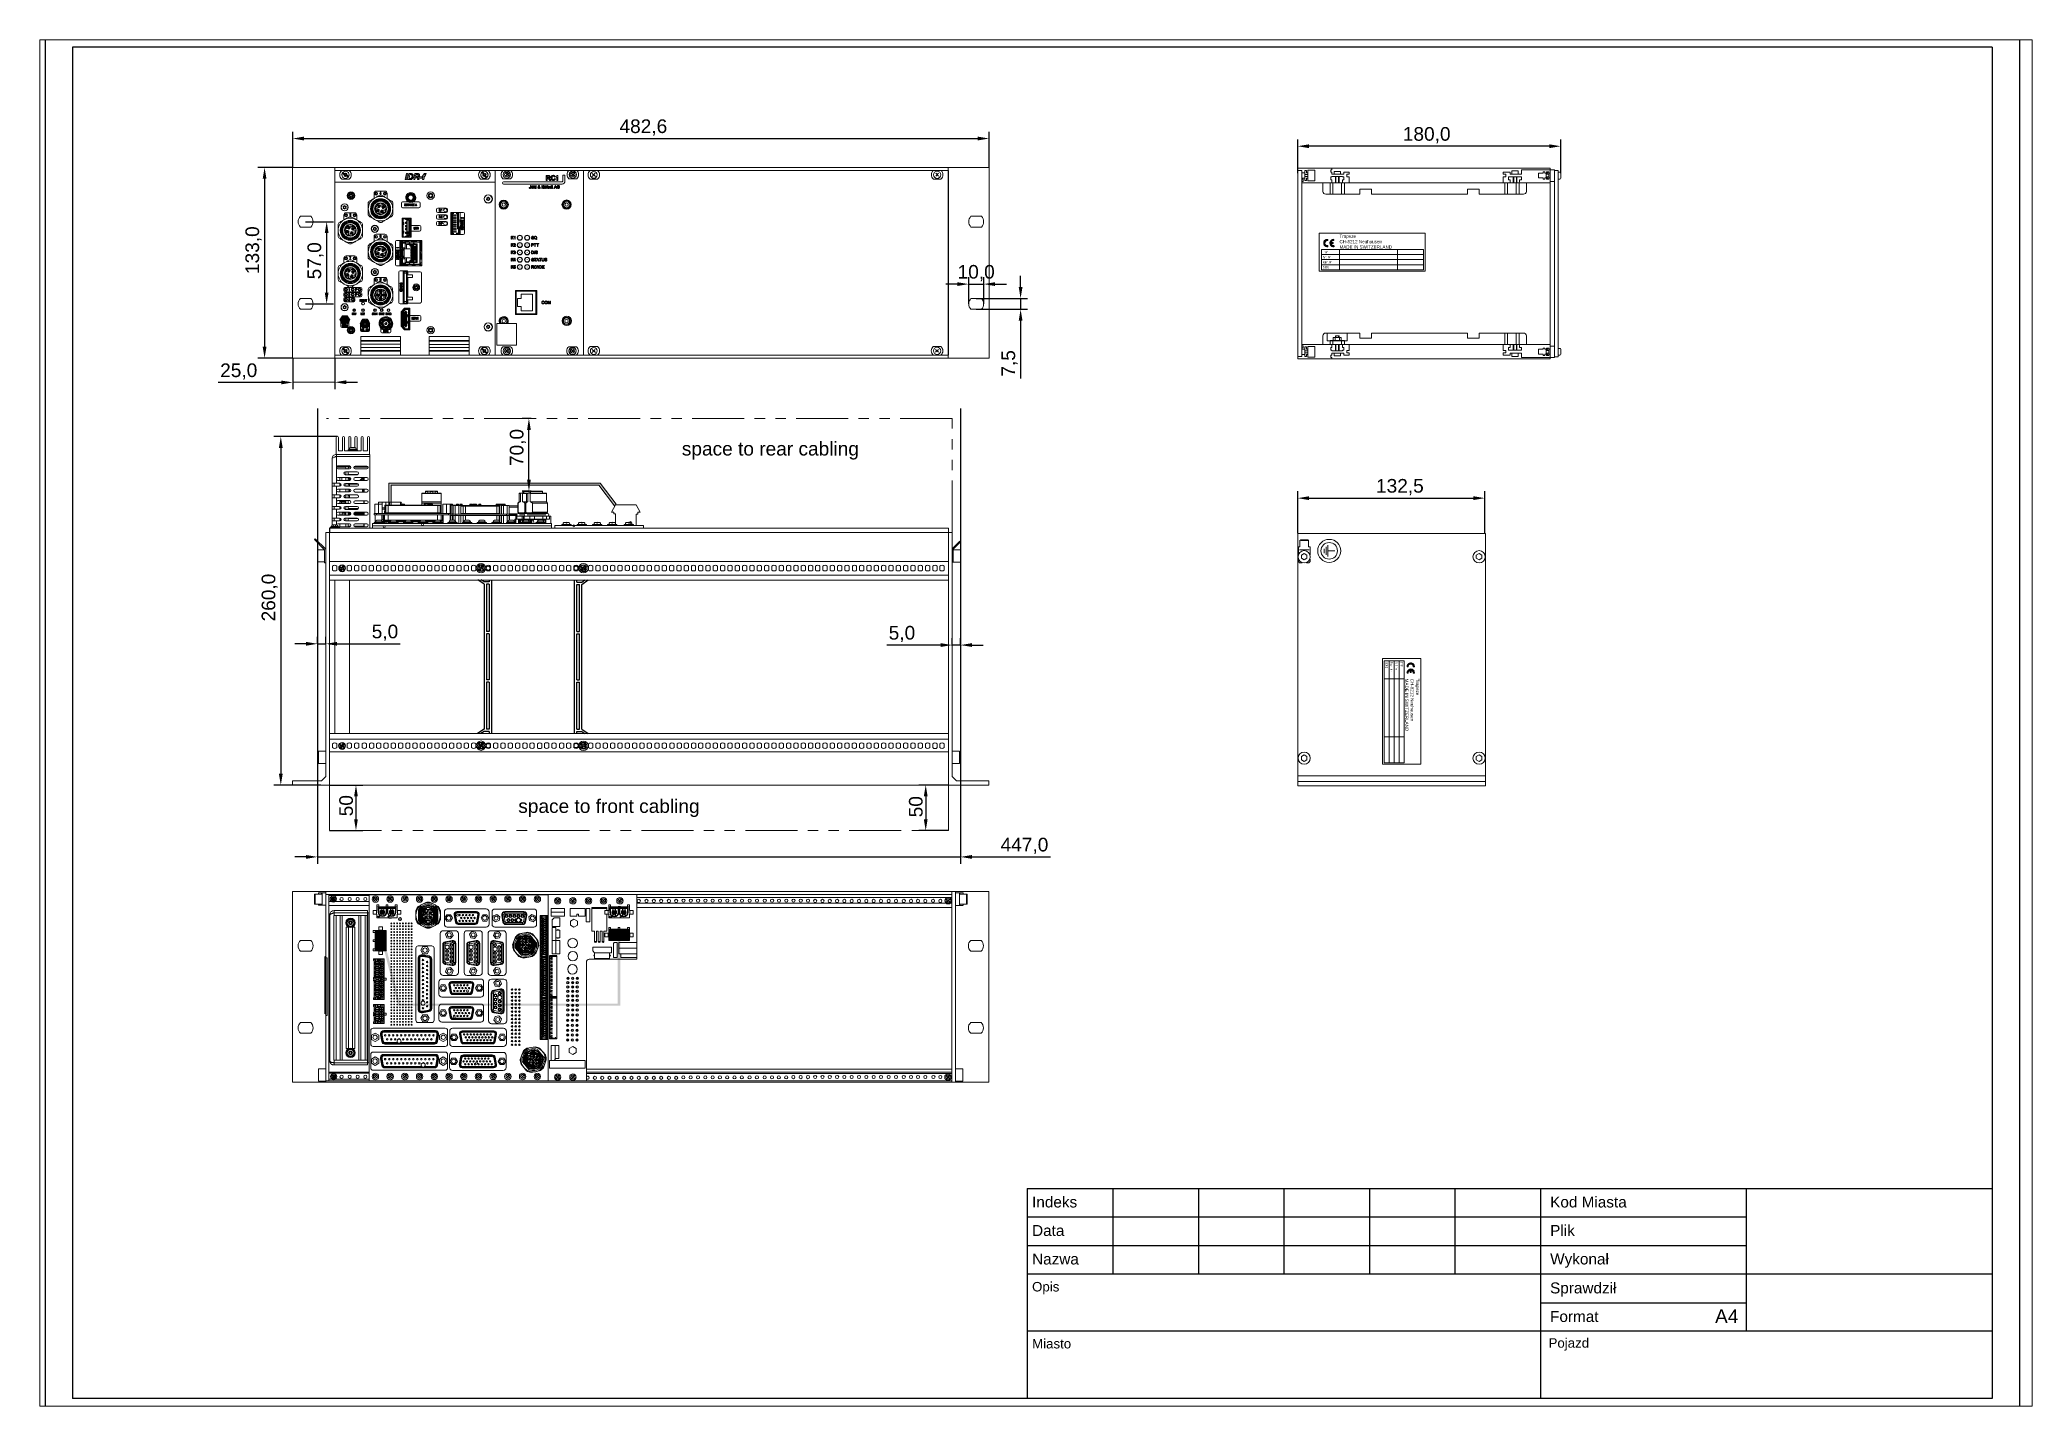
# Paper-space layout 'Layout1' of a CAD drawing. Extents: x 29 to 260, y 20 to 178.
# The model-space entities are those that its viewports show. They can reach past a viewport. Long polylines and large blocks are cut down to what shows.
import ezdxf
from ezdxf.enums import TextEntityAlignment as Align

# ---------------------------------------------------------------- set-up
doc = ezdxf.new("R2010")
doc.units = 0
doc.header["$LTSCALE"] = 0.5
doc.header["$PDMODE"] = 2
doc.linetypes.add('PHANTOM', pattern=[12.7, 6.35, -1.27, 1.27, -1.27, 1.27, -1.27])
doc.linetypes.add('SLDTANVISIBLE0', pattern=[12.7, 6.35, -1.27, 1.27, -1.27, 1.27, -1.27])
doc.layers.get('0').update_dxf_attribs({"linetype": 'CONTINUOUS'})
doc.layers.get('DEFPOINTS').update_dxf_attribs({"linetype": 'CONTINUOUS'})
for name, color, linetype in [('1', 7, 'CONTINUOUS'), ('BEMASSUNG', 7, 'CONTINUOUS'), ('Module', 7, 'CONTINUOUS'), ('UMRISSE', 7, 'CONTINUOUS')]:
    doc.layers.add(name, color=color, linetype=linetype)
doc.layers.add('TANGENT EDGES', color=7, linetype='CONTINUOUS', lineweight=0)
doc.layers.add('VISIBLE', color=7, linetype='CONTINUOUS', lineweight=0)
doc.styles.add('ISO3098-1', font='isoct.shx')
doc.styles.get("Standard").update_dxf_attribs({"font": 'arial.ttf', "height": 3})
doc.dimstyles.get("Standard").update_dxf_attribs({"dimtxt": 0.18, "dimasz": 0.18, "dimexe": 0.18, "dimexo": 0.0625, "dimgap": 0.09, "dimtad": 0, "dimtih": 1, "dimtoh": 1, "dimdec": 4, "dimzin": 0, "dimdsep": 46, "dimtxsty": 'Standard', "dimcen": 0.09, "dimadec": 0, "dimazin": 0, "dimtfac": 1, "dimtdec": 4, "dimtofl": 0, "dimtmove": 0, "dimatfit": 3, "dimfxl": 1, "dimtolj": 1, "dimtzin": 0, "dimarcsym": 0})

psp = doc.layouts.get("Layout1")

msp = doc.modelspace()

# ---------------------------------------------------------------- texts
at = {"lineweight": 5, "char_height": 3, "attachment_point": 1}
for s, insert in [('\\pxqc,t9;space to rear cabling', (-69.35798, -357.33596)), ('\\pxqc,t9;space to {\\fArial|b0|i0|c238|p34;front} cabling', (-104.81762, -435.89363))]:
    msp.add_mtext_dynamic_manual_height_columns(s, width=68.817321, gutter_width=15, heights=[3.16361], dxfattribs=dict(at, insert=insert))
at = {"layer": '1', "lineweight": 5, "style": 'ISO3098-1', "width": 0.62608}
for s, p in [('TYP', (86.4136, -315.9237)), ('Art. Nr.', (86.4136, -317.0302)), ('SERIE', (86.4136, -319.24319)), ('Fabr. Nr.', (86.4136, -318.13669))]:
    msp.add_text(s, height=0.569184, dxfattribs=at).set_placement(p)
for s, p in [('SERIE', (100.10916, -405.75352)), ('Fabr. Nr.', (101.21565, -405.75352)), ('Art. Nr.', (102.32215, -405.75352)), ('TYP', (103.42864, -405.75352))]:
    msp.add_text(s, height=0.569184, rotation=270, dxfattribs=at).set_placement(p)
at = {"layer": '1', "lineweight": 5, "insert": (90.05592, -311.79124), "char_height": 0.71148, "width": 12.9490942, "attachment_point": 1}
msp.add_mtext('Trapeze\\PCH-8212 Neuhausen\\PMADE IN SWITZERLAND', dxfattribs=at)
at = {"layer": '1', "lineweight": 5, "insert": (107.5611, -409.39583), "char_height": 0.71148, "width": 12.9490942, "attachment_point": 1, "rotation": 270}
msp.add_mtext('Trapeze\\PCH-8212 Neuhausen\\PMADE IN SWITZERLAND', dxfattribs=at)

# ---------------------------------------------------------------- blocks, each defined once
blk = doc.blocks.new('Test2012')
at = {"color": 7, "linetype": 'Continuous'}
for p, q in [((5.88, -6.79), (217.79, -6.79)), ((5.88, -6.79), (5.88, -52.97)), ((24.66, -6.79), (24.66, -25.57)), ((43.45, -6.79), (43.45, -25.57)), ((62.23, -6.79), (62.23, -25.57)), ((81.01, -6.79), (81.01, -25.57)), ((99.8, -6.79), (99.8, -25.57)), ((163.87, -38.1), (163.87, -6.79)), ((5.88, -13.05), (163.87, -13.05)), ((5.88, -19.31), (163.87, -19.31)), ((5.88, -25.57), (217.79, -25.57)), ((5.88, -38.1), (217.79, -38.1))]:
    blk.add_line(p, q, dxfattribs=at)
at = {"color": 7}
for p, q in [((118.58, -6.79), (118.58, -52.97)), ((118.63, -31.95), (163.87, -31.95))]:
    blk.add_line(p, q, dxfattribs=at)
at = {"layer": 'BEMASSUNG', "color": 7, "linetype": 'Continuous'}
for s, height, p in [('Indeks', 2.407, (6.93, -10.96)), ('Kod Miasta', 2.407, (120.73, -10.96)), ('Data', 2.407, (6.93, -17.23)), ('Plik', 2.407, (120.73, -17.22)), ('Nazwa', 2.407, (6.93, -23.49)), ('Wykonał', 2.407, (120.73, -23.48)), ('Opis', 2.087, (6.93, -29.42)), ('Sprawdził', 2.407, (120.71, -29.85)), ('Format', 2.407, (120.71, -36.12)), ('Miasto', 2.087, (6.93, -41.94)), ('Pojazd', 2.087, (120.37, -41.78))]:
    blk.add_text(s, height=height, dxfattribs=at).set_placement(p)
blk = doc.blocks.new('*X115')
at = {"color": 0, "linetype": 'Continuous'}
for p, q in [((635.32, 170.65), (635.55, 170.88)), ((635.32, 170.81), (635.39, 170.88)), ((635.32, 170.5), (635.69, 170.87)), ((635.32, 167.54), (635.83, 168.05)), ((635.32, 168.01), (635.33, 168.01)), ((635.32, 167.69), (635.64, 168.01)), ((635.32, 167.85), (635.47, 168)), ((635.34, 170.36), (635.82, 170.85)), ((635.43, 167.5), (636.12, 168.19)), ((635.51, 170.37), (635.95, 170.82)), ((635.59, 167.5), (637.18, 169.09)), ((635.65, 170.36), (636.07, 170.78)), ((635.66, 168.97), (636.13, 169.44)), ((635.66, 169.12), (635.98, 169.44)), ((635.66, 169.28), (635.82, 169.44)), ((635.66, 169.43), (635.67, 169.44)), ((635.76, 167.52), (637.16, 168.91)), ((635.78, 170.34), (636.18, 170.73)), ((635.78, 168.93), (636.29, 169.44)), ((635.9, 170.3), (636.28, 170.68)), ((635.94, 168.93), (636.44, 169.44)), ((635.97, 167.56), (637.11, 168.71)), ((636.01, 170.25), (636.38, 170.62)), ((636.09, 168.93), (636.6, 169.44)), ((636.11, 170.2), (636.47, 170.56)), ((636.2, 170.13), (636.56, 170.49)), ((636.22, 167.66), (637.01, 168.46)), ((636.25, 168.93), (637.08, 169.77)), ((636.29, 170.06), (636.65, 170.42)), ((636.36, 169.98), (636.72, 170.34)), ((636.4, 168.93), (637.12, 169.65)), ((636.43, 169.9), (636.8, 170.26)), ((636.49, 168.55), (637.18, 169.24)), ((636.5, 169.81), (636.86, 170.17)), ((636.55, 169.71), (636.93, 170.08)), ((636.56, 168.93), (637.15, 169.52)), ((636.6, 169.6), (636.98, 169.98)), ((636.62, 168.84), (637.17, 169.39)), ((636.64, 169.48), (637.03, 169.88)), ((638.2, 170.73), (638.35, 170.88)), ((638.2, 170.57), (638.5, 170.87)), ((638.2, 170.42), (638.64, 170.86)), ((638.2, 167.62), (638.61, 168.03)), ((638.2, 167.93), (638.27, 168.01)), ((638.2, 167.77), (638.43, 168)), ((638.24, 167.5), (638.84, 168.1)), ((638.31, 170.37), (638.77, 170.83)), ((638.39, 167.5), (640.06, 169.17)), ((638.46, 170.37), (638.89, 170.8)), ((638.55, 167.51), (640.05, 169)), ((638.6, 170.35), (639, 170.76)), ((638.72, 170.32), (639.11, 170.71)), ((638.74, 167.54), (640.01, 168.81)), ((638.83, 170.28), (639.21, 170.65)), ((638.94, 170.22), (639.31, 170.59)), ((638.96, 167.6), (639.95, 168.59)), ((639.03, 170.16), (639.4, 170.53)), ((639.12, 170.1), (639.48, 170.46)), ((639.2, 170.02), (639.56, 170.38)), ((639.27, 167.76), (639.79, 168.28)), ((639.28, 169.94), (639.64, 170.3)), ((639.34, 169.85), (639.71, 170.22)), ((639.4, 169.76), (639.77, 170.13)), ((639.45, 169.65), (639.83, 170.03)), ((639.45, 168.72), (640.05, 169.32)), ((639.5, 169.54), (639.89, 169.93)), ((639.52, 168.94), (640.04, 169.46)), ((639.53, 169.41), (639.93, 169.82)), ((639.55, 169.28), (639.97, 169.71)), ((639.55, 169.12), (640.01, 169.59))]:
    blk.add_line(p, q, dxfattribs=at)
blk = doc.blocks.new('A$C6B32323B')
at = {"layer": 'UMRISSE', "color": 7, "linetype": 'Continuous'}
for p, q in [((0, 0), (0, 71.13)), ((1.07, 70.17), (1.07, 71.13)), ((1.07, 70.17), (3.47, 70.17)), ((1.07, 47.29), (1.07, 69.1)), ((1.07, 69.1), (2.4, 69.1)), ((2.4, 47.29), (2.4, 69.1)), ((3.47, 69.1), (6.45, 71.13)), ((3.47, 70.15), (4.91, 71.13)), ((3.47, 70.15), (3.47, 70.17)), ((3.47, 1.97), (3.47, 69.1)), ((1.07, 47.29), (2.4, 47.29)), ((1.07, 24.87), (1.07, 46.23)), ((1.07, 46.23), (2.4, 46.23)), ((2.4, 24.87), (2.4, 46.23)), ((1.07, 24.87), (2.4, 24.87)), ((1.07, 1.97), (1.07, 23.8)), ((1.07, 23.8), (2.4, 23.8)), ((2.4, 1.97), (2.4, 23.8)), ((1.07, 1.97), (2.4, 1.97)), ((1.07, 0), (1.07, 0.9)), ((1.07, 0.9), (3.47, 0.9)), ((3.47, 1.97), (6.35, 0)), ((3.47, 0.9), (4.79, 0))]:
    blk.add_line(p, q, dxfattribs=at)
blk = doc.blocks.new('*D132')
at = {"color": 1, "lineweight": -2, "transparency": 16777216}
for p, q in [((-139.88, -297.02), (-139.88, -289.17)), ((-137.38, -290.67), (10.6, -290.67)), ((13.1, -297.02), (13.1, -289.17))]:
    blk.add_line(p, q, dxfattribs=at)
at = {"color": 1, "lineweight": 5, "transparency": 16777216}
for points in [[(-137.38, -290.25), (-137.38, -291.09), (-139.88, -290.67)], [(10.6, -290.25), (10.6, -291.09), (13.1, -290.67)]]:
    blk.add_solid(points, dxfattribs=at)
at = {"layer": 'DEFPOINTS', "color": 0, "lineweight": 5, "transparency": 16777216}
for p in [(13.1, -290.67), (-139.88, -297.02), (13.1, -297.02)]:
    blk.add_point(p, dxfattribs=at)
at = {"color": 7, "lineweight": 5, "transparency": 16777216, "insert": (-62.85, -288.24), "char_height": 3, "attachment_point": 5}
blk.add_mtext('\\A1;482,{\\fArial|b0|i0|c238|p34;6}', dxfattribs=at)
blk = doc.blocks.new('*D133')
at = {"color": 1, "lineweight": -2, "transparency": 16777216}
for p, q in [((-139.88, -297.02), (-147.55, -297.02)), ((-146.05, -299.52), (-146.05, -336.44)), ((-139.88, -338.94), (-147.55, -338.94))]:
    blk.add_line(p, q, dxfattribs=at)
at = {"color": 1, "lineweight": 5, "transparency": 16777216}
for points in [[(-146.47, -299.52), (-145.64, -299.52), (-146.05, -297.02)], [(-146.47, -336.44), (-145.64, -336.44), (-146.05, -338.94)]]:
    blk.add_solid(points, dxfattribs=at)
at = {"layer": 'DEFPOINTS', "color": 0, "lineweight": 5, "transparency": 16777216}
for p in [(-139.88, -297.02), (-146.05, -338.94), (-139.88, -338.94)]:
    blk.add_point(p, dxfattribs=at)
at = {"color": 7, "lineweight": 5, "transparency": 16777216, "insert": (-148.48, -315.21), "char_height": 3, "attachment_point": 5, "rotation": 90}
blk.add_mtext('\\A1;133,0', dxfattribs=at)
blk = doc.blocks.new('*D134')
at = {"color": 1, "lineweight": -2, "transparency": 16777216}
for p, q in [((-139.88, -338.94), (-139.86, -345.77)), ((-130.63, -338.92), (-130.61, -345.74)), ((-142.37, -344.28), (-156.26, -344.32)), ((-130.62, -344.24), (-139.87, -344.27)), ((-128.12, -344.24), (-125.62, -344.23))]:
    blk.add_line(p, q, dxfattribs=at)
at = {"color": 1, "lineweight": 5, "transparency": 16777216}
for points in [[(-142.37, -343.86), (-142.37, -344.69), (-139.87, -344.27)], [(-128.12, -343.82), (-128.12, -344.65), (-130.62, -344.24)]]:
    blk.add_solid(points, dxfattribs=at)
at = {"layer": 'DEFPOINTS', "color": 0, "lineweight": 5, "transparency": 16777216}
for p in [(-139.88, -338.94), (-130.63, -338.92), (-130.62, -344.24)]:
    blk.add_point(p, dxfattribs=at)
at = {"color": 7, "lineweight": 5, "transparency": 16777216, "insert": (-151.73, -341.88), "char_height": 3, "attachment_point": 5, "rotation": 0.1617}
blk.add_mtext('\\A1;25,0', dxfattribs=at)
blk = doc.blocks.new('*D135')
at = {"color": 1, "lineweight": -2, "transparency": 16777216}
for p, q in [((20.01, -323.33), (20.01, -320.83)), ((10.25, -325.83), (21.51, -325.83)), ((10.25, -328.2), (21.51, -328.2)), ((20.01, -325.83), (20.01, -328.2)), ((20.01, -330.7), (20.01, -343.44))]:
    blk.add_line(p, q, dxfattribs=at)
at = {"color": 1, "lineweight": 5, "transparency": 16777216}
for points in [[(19.6, -323.33), (20.43, -323.33), (20.01, -325.83)], [(19.6, -330.7), (20.43, -330.7), (20.01, -328.2)]]:
    blk.add_solid(points, dxfattribs=at)
at = {"layer": 'DEFPOINTS', "color": 0, "lineweight": 5, "transparency": 16777216}
for p in [(10.25, -325.83), (10.25, -328.2), (20.01, -328.2)]:
    blk.add_point(p, dxfattribs=at)
at = {"color": 7, "lineweight": 5, "transparency": 16777216, "insert": (17.59, -340.09), "char_height": 3, "attachment_point": 5, "rotation": 90}
blk.add_mtext('\\A1;7,5', dxfattribs=at)
blk = doc.blocks.new('*D136')
at = {"color": 1, "lineweight": -2, "transparency": 16777216}
for p, q in [((6.11, -322.66), (3.61, -322.66)), ((8.61, -327.02), (8.61, -321.16)), ((8.61, -322.66), (11.9, -322.66)), ((11.9, -327.02), (11.9, -321.16)), ((14.4, -322.66), (16.9, -322.66))]:
    blk.add_line(p, q, dxfattribs=at)
at = {"color": 1, "lineweight": 5, "transparency": 16777216}
for points in [[(6.11, -322.25), (6.11, -323.08), (8.61, -322.66)], [(14.4, -322.25), (14.4, -323.08), (11.9, -322.66)]]:
    blk.add_solid(points, dxfattribs=at)
at = {"layer": 'DEFPOINTS', "color": 0, "lineweight": 5, "transparency": 16777216}
for p in [(11.9, -322.66), (8.61, -327.02), (11.9, -327.02)]:
    blk.add_point(p, dxfattribs=at)
at = {"color": 7, "lineweight": 5, "transparency": 16777216, "insert": (10.25, -320.24), "char_height": 3, "attachment_point": 5}
blk.add_mtext('\\A1;10,0', dxfattribs=at)
blk = doc.blocks.new('*D146')
at = {"color": 1, "lineweight": -2, "transparency": 16777216}
for p, q in [((-130.07, -356.18), (-143.99, -356.18)), ((-142.49, -358.68), (-142.49, -430.27)), ((-133.66, -432.77), (-143.99, -432.77))]:
    blk.add_line(p, q, dxfattribs=at)
at = {"color": 1, "lineweight": 5, "transparency": 16777216}
for points in [[(-142.91, -358.68), (-142.07, -358.68), (-142.49, -356.18)], [(-142.91, -430.27), (-142.07, -430.27), (-142.49, -432.77)]]:
    blk.add_solid(points, dxfattribs=at)
at = {"layer": 'DEFPOINTS', "color": 0, "lineweight": 5, "transparency": 16777216}
for p in [(-130.07, -356.18), (-142.49, -432.77), (-130.07, -432.77)]:
    blk.add_point(p, dxfattribs=at)
at = {"color": 7, "lineweight": 5, "transparency": 16777216, "insert": (-144.92, -391.56), "char_height": 3, "attachment_point": 5, "rotation": 90}
blk.add_mtext('\\A1;260,0', dxfattribs=at)
blk = doc.blocks.new('*D137')
at = {"color": 1, "lineweight": -2, "transparency": 16777216}
for p, q in [((80.87, -298.27), (80.87, -290.86)), ((136.15, -292.36), (83.37, -292.36)), ((138.65, -298.27), (138.65, -290.86))]:
    blk.add_line(p, q, dxfattribs=at)
at = {"color": 1, "lineweight": 5, "transparency": 16777216}
for points in [[(83.37, -291.94), (83.37, -292.78), (80.87, -292.36)], [(136.15, -291.94), (136.15, -292.78), (138.65, -292.36)]]:
    blk.add_solid(points, dxfattribs=at)
at = {"layer": 'DEFPOINTS', "color": 0, "lineweight": 5, "transparency": 16777216}
for p in [(80.87, -292.36), (80.87, -298.27), (138.65, -298.27)]:
    blk.add_point(p, dxfattribs=at)
at = {"color": 7, "lineweight": 5, "transparency": 16777216, "insert": (109.21, -289.93), "char_height": 3, "attachment_point": 5}
blk.add_mtext('\\A1;180,0', dxfattribs=at)
blk = doc.blocks.new('*D138')
at = {"color": 1, "lineweight": -2, "transparency": 16777216}
for p, q in [((80.87, -377.44), (80.87, -368.21)), ((83.37, -369.71), (119.48, -369.71)), ((121.98, -377.44), (121.98, -368.21))]:
    blk.add_line(p, q, dxfattribs=at)
at = {"color": 1, "lineweight": 5, "transparency": 16777216}
for points in [[(83.37, -369.29), (83.37, -370.13), (80.87, -369.71)], [(119.48, -369.29), (119.48, -370.13), (121.98, -369.71)]]:
    blk.add_solid(points, dxfattribs=at)
at = {"layer": 'DEFPOINTS', "color": 0, "lineweight": 5, "transparency": 16777216}
for p in [(121.98, -369.71), (80.87, -377.44), (121.98, -377.44)]:
    blk.add_point(p, dxfattribs=at)
at = {"color": 7, "lineweight": 5, "transparency": 16777216, "insert": (103.32, -367.28), "char_height": 3, "attachment_point": 5}
blk.add_mtext('\\A1;13{\\fArial|b0|i0|c238|p34;2},{\\fArial|b0|i0|c238|p34;5}', dxfattribs=at)
blk = doc.blocks.new('*D139')
at = {"color": 1, "lineweight": -2, "transparency": 16777216}
for p, q in [((-137.04, -308.95), (-130.92, -308.95)), ((-132.42, -311.45), (-132.42, -324.52)), ((-137.04, -327.02), (-130.92, -327.02))]:
    blk.add_line(p, q, dxfattribs=at)
at = {"color": 1, "lineweight": 5, "transparency": 16777216}
for points in [[(-132.83, -311.45), (-132, -311.45), (-132.42, -308.95)], [(-132.83, -324.52), (-132, -324.52), (-132.42, -327.02)]]:
    blk.add_solid(points, dxfattribs=at)
at = {"layer": 'DEFPOINTS', "color": 0, "lineweight": 5, "transparency": 16777216}
for p in [(-137.04, -308.95), (-137.04, -327.02), (-132.42, -327.02)]:
    blk.add_point(p, dxfattribs=at)
at = {"color": 7, "lineweight": 5, "transparency": 16777216, "insert": (-134.85, -317.54), "char_height": 3, "attachment_point": 5, "rotation": 90}
blk.add_mtext('\\A1;57,0', dxfattribs=at)
blk = doc.blocks.new('*D140')
at = {"color": 1, "lineweight": -2, "transparency": 16777216}
for p, q in [((4.15, -432.77), (-2.33, -432.77)), ((-0.83, -435.27), (-0.83, -440.27)), ((4.15, -442.77), (-2.33, -442.77))]:
    blk.add_line(p, q, dxfattribs=at)
at = {"color": 1, "lineweight": 5, "transparency": 16777216}
for points in [[(-1.25, -435.27), (-0.41, -435.27), (-0.83, -432.77)], [(-1.25, -440.27), (-0.41, -440.27), (-0.83, -442.77)]]:
    blk.add_solid(points, dxfattribs=at)
at = {"layer": 'DEFPOINTS', "color": 0, "lineweight": 5, "transparency": 16777216}
for p in [(4.15, -432.77), (-0.83, -442.77), (4.15, -442.77)]:
    blk.add_point(p, dxfattribs=at)
at = {"color": 7, "lineweight": 5, "transparency": 16777216, "insert": (-2.99, -437.53), "char_height": 3, "attachment_point": 5, "rotation": 90}
blk.add_mtext('\\A1;50', dxfattribs=at)
blk = doc.blocks.new('*D141')
at = {"color": 1, "lineweight": -2, "transparency": 16777216}
for p, q in [((-131.79, -432.77), (-124.48, -432.77)), ((-125.98, -435.27), (-125.98, -440.27)), ((-131.79, -442.77), (-124.48, -442.77))]:
    blk.add_line(p, q, dxfattribs=at)
at = {"color": 1, "lineweight": 5, "transparency": 16777216}
for points in [[(-126.39, -435.27), (-125.56, -435.27), (-125.98, -432.77)], [(-126.39, -440.27), (-125.56, -440.27), (-125.98, -442.77)]]:
    blk.add_solid(points, dxfattribs=at)
at = {"layer": 'DEFPOINTS', "color": 0, "lineweight": 5, "transparency": 16777216}
for p in [(-131.79, -432.77), (-131.79, -442.77), (-125.98, -442.77)]:
    blk.add_point(p, dxfattribs=at)
at = {"color": 7, "lineweight": 5, "transparency": 16777216, "insert": (-128.13, -437.3), "char_height": 3, "attachment_point": 5, "rotation": 90}
blk.add_mtext('\\A1;50', dxfattribs=at)
blk = doc.blocks.new('*D142')
at = {"color": 1, "lineweight": -2, "transparency": 16777216}
for p, q in [((-87.52, -352.22), (-89.49, -352.22)), ((-87.99, -365.64), (-87.99, -354.72)), ((-87.52, -368.14), (-89.49, -368.14))]:
    blk.add_line(p, q, dxfattribs=at)
at = {"color": 1, "lineweight": 5, "transparency": 16777216}
for points in [[(-88.4, -354.72), (-87.57, -354.72), (-87.99, -352.22)], [(-88.4, -365.64), (-87.57, -365.64), (-87.99, -368.14)]]:
    blk.add_solid(points, dxfattribs=at)
at = {"layer": 'DEFPOINTS', "color": 0, "lineweight": 5, "transparency": 16777216}
for p in [(-87.99, -352.22), (-87.52, -352.22), (-87.52, -368.14)]:
    blk.add_point(p, dxfattribs=at)
at = {"color": 7, "lineweight": 5, "transparency": 16777216, "insert": (-90.41, -358.58), "char_height": 3, "attachment_point": 5, "rotation": 90}
blk.add_mtext('\\A1;70,0', dxfattribs=at)
blk = doc.blocks.new('*D143')
at = {"color": 1, "lineweight": -2, "transparency": 16777216}
for p, q in [((-136.94, -401.72), (-139.44, -401.72)), ((-134.44, -401.72), (-134.44, -400.22)), ((-134.44, -401.72), (-132.61, -401.72)), ((-132.61, -401.72), (-132.61, -400.22)), ((-130.11, -401.72), (-116.25, -401.72))]:
    blk.add_line(p, q, dxfattribs=at)
at = {"color": 1, "lineweight": 5, "transparency": 16777216}
for points in [[(-136.94, -401.31), (-136.94, -402.14), (-134.44, -401.72)], [(-130.11, -401.31), (-130.11, -402.14), (-132.61, -401.72)]]:
    blk.add_solid(points, dxfattribs=at)
at = {"layer": 'DEFPOINTS', "color": 0, "lineweight": 5, "transparency": 16777216}
for p in [(-134.44, -401.72), (-134.44, -401.72), (-132.61, -401.72)]:
    blk.add_point(p, dxfattribs=at)
at = {"color": 7, "lineweight": 5, "transparency": 16777216, "insert": (-119.61, -399.29), "char_height": 3, "attachment_point": 5}
blk.add_mtext('\\A1;5,0', dxfattribs=at)
blk = doc.blocks.new('*D144')
at = {"color": 1, "lineweight": -2, "transparency": 16777216}
for p, q in [((2.48, -402), (-9.4, -402)), ((4.98, -402.08), (4.98, -400.5)), ((6.81, -402), (4.98, -402)), ((6.81, -402.08), (6.81, -400.5)), ((9.31, -402), (11.81, -402))]:
    blk.add_line(p, q, dxfattribs=at)
at = {"color": 1, "lineweight": 5, "transparency": 16777216}
for points in [[(2.48, -401.58), (2.48, -402.41), (4.98, -402)], [(9.31, -401.58), (9.31, -402.41), (6.81, -402)]]:
    blk.add_solid(points, dxfattribs=at)
at = {"layer": 'DEFPOINTS', "color": 0, "lineweight": 5, "transparency": 16777216}
for p in [(4.98, -402), (4.98, -402.08), (6.81, -402.08)]:
    blk.add_point(p, dxfattribs=at)
at = {"color": 7, "lineweight": 5, "transparency": 16777216, "insert": (-6.05, -399.57), "char_height": 3, "attachment_point": 5}
blk.add_mtext('\\A1;5,0', dxfattribs=at)
blk = doc.blocks.new('*D145')
at = {"color": 1, "linetype": 'ByBlock', "lineweight": -2, "transparency": 16777216}
for p, q in [((-134.44, -350.04), (-134.44, -450.06)), ((6.81, -350.04), (6.81, -450.06)), ((-136.94, -448.56), (-139.44, -448.56)), ((-134.44, -448.56), (6.81, -448.56)), ((9.31, -448.56), (26.6, -448.56))]:
    blk.add_line(p, q, dxfattribs=at)
at = {"color": 1, "linetype": 'ByBlock', "lineweight": 5, "transparency": 16777216}
for points in [[(-136.94, -448.15), (-136.94, -448.98), (-134.44, -448.56)], [(9.31, -448.15), (9.31, -448.98), (6.81, -448.56)]]:
    blk.add_solid(points, dxfattribs=at)
at = {"layer": 'DEFPOINTS', "color": 0, "linetype": 'ByBlock', "lineweight": 5, "transparency": 16777216}
for p in [(-134.44, -350.04), (6.81, -350.04), (6.81, -448.56)]:
    blk.add_point(p, dxfattribs=at)
at = {"color": 7, "linetype": 'ByBlock', "lineweight": 5, "transparency": 16777216, "insert": (20.86, -446.13), "char_height": 3, "attachment_point": 5}
blk.add_mtext('\\A1;{\\fArial|b0|i0|c238|p34;447,0}', dxfattribs=at)

# ---------------------------------------------------------------- dimensions: what is measured, and where the dimension line sits
at = {"lineweight": 5}
for base, p1, p2, angle, text, picture, middle in [((13.09969, -290.67163), (-139.88366, -297.02455), (13.09969, -297.02455), 0.0000008, '482,{\\fArial|b0|i0|c238|p34;6}', '*D132', (-62.84613, -290.67163)), ((-146.05273, -338.94377), (-139.88366, -297.02455), (-139.88366, -338.94377), 270, '133,0', '*D133', (-146.05273, -315.21339)), ((-132.41714, -327.01657), (-137.03631, -308.95176), (-137.03631, -327.01657), 270, '57,0', '*D139', (-132.41714, -317.53541)), ((11.89748, -322.66462), (8.60722, -327.01859), (11.89748, -327.01859), 0, '10,0', '*D136', (10.25235, -322.66462)), ((20.01198, -328.20498), (10.25235, -325.8322), (10.25235, -328.20498), 270, '7,5', '*D135', (20.01198, -340.08578)), ((-130.61693, -344.24463), (-139.88366, -338.94377), (-130.63196, -338.91766), 0.1617236, '25,0', '*D134', (-151.72072, -344.3042)), ((-87.98502, -352.22233), (-87.52495, -368.14019), (-87.52495, -352.22233), 90, '70,0', '*D142', (-87.98502, -358.57739)), ((-142.48891, -432.76796), (-130.07468, -356.17559), (-130.07468, -432.76796), 269.9999988, '260,0', '*D146', (-142.48891, -391.55727)), ((-125.97813, -442.76796), (-131.78873, -432.76796), (-131.78873, -442.76796), 270, '50', '*D141', (-125.97813, -437.29875)), ((-0.83131, -442.76796), (4.15473, -432.76796), (4.15473, -442.76796), 270, '50', '*D140', (-0.83131, -437.52555))]:
    dim = msp.add_linear_dim(base=base, p1=p1, p2=p2, angle=angle, text=text, dimstyle='Standard', override={"dimtxt": 2.5, "dimasz": 2.5, "dimexe": 1.5, "dimexo": 0, "dimgap": 0.625, "dimtad": 1, "dimtih": 0, "dimtoh": 0, "dimzin": 8, "dimlunit": 6, "dimcen": 2.5, "dimclrd": 1, "dimclre": 1, "dimclrt": 7, "dimtofl": 1, "dimatfit": 0}, dxfattribs=at)
    dim.commit()
    dim.dimension.update_dxf_attribs({"geometry": picture, "text_midpoint": middle, "dimtype": 161})
for base, p1, p2, text, picture, middle in [((80.87126, -292.36052), (138.64816, -298.27455), (80.87126, -298.27455), '180,0', '*D137', (109.20981, -292.36052)), ((121.979, -369.71084), (80.87126, -377.44225), (121.979, -377.44225), '13{\\fArial|b0|i0|c238|p34;2},{\\fArial|b0|i0|c238|p34;5}', '*D138', (103.323, -369.71084)), ((-134.44492, -401.72229), (-132.61089, -401.72229), (-134.44492, -401.72229), '5,0', '*D143', (-119.60576, -401.72229)), ((4.97689, -401.99655), (6.81093, -402.08491), (4.97689, -402.08491), '5,0', '*D144', (-6.04979, -401.99655))]:
    dim = msp.add_linear_dim(base=base, p1=p1, p2=p2, text=text, dimstyle='Standard', override={"dimtxt": 2.5, "dimasz": 2.5, "dimexe": 1.5, "dimexo": 0, "dimgap": 0.625, "dimtad": 1, "dimtih": 0, "dimtoh": 0, "dimzin": 8, "dimlunit": 6, "dimcen": 2.5, "dimclrd": 1, "dimclre": 1, "dimclrt": 7, "dimtofl": 1, "dimatfit": 0}, dxfattribs=at)
    dim.commit()
    dim.dimension.update_dxf_attribs({"geometry": picture, "text_midpoint": middle, "dimtype": 160})
at = {"linetype": 'ByBlock', "lineweight": 5}
dim = msp.add_linear_dim(base=(6.81093, -448.56275), p1=(-134.44492, -350.03973), p2=(6.81093, -350.03973), text='{\\fArial|b0|i0|c238|p34;447,0}', dimstyle='Standard', override={"dimtxt": 2.5, "dimasz": 2.5, "dimexe": 1.5, "dimexo": 0, "dimgap": 0.625, "dimtad": 1, "dimtih": 0, "dimtoh": 0, "dimzin": 8, "dimlunit": 6, "dimcen": 2.5, "dimclrd": 1, "dimclre": 1, "dimclrt": 7, "dimtofl": 1, "dimatfit": 0}, dxfattribs=at)
dim.commit()
dim.dimension.update_dxf_attribs({"geometry": '*D145', "text_midpoint": (20.85578, -448.56275), "dimtype": 160})

# ---------------------------------------------------------------- hatches: boundary and pattern name
at = {"lineweight": 5}
for points in [[(-118.74152, -366.38786), (-118.73977, -371.17969), (-118.23977, -371.17969), (-118.23345, -366.88786), (-72.60167, -366.88786), (-69.15688, -371.36218), (-68.80326, -371.00869), (-72.36085, -366.38786)], [(-119.36659, -464.78122), (-119.39257, -469.25698), (-121.83391, -469.24281), (-121.80794, -464.76705)], [(-120.02046, -468.08319), (-119.4341, -468.08319), (-116.33505, -480.83071), (-68.47953, -480.83071), (-68.48858, -466.93802), (-67.91047, -466.93802), (-67.90142, -481.26275), (-116.70109, -481.26275)], [(-70.40295, -464.45902), (-65.92711, -464.45902), (-65.92711, -466.9004), (-70.40295, -466.9004)]]:
    msp.add_hatch(color=256, dxfattribs=at).paths.add_polyline_path(points)

# ---------------------------------------------------------------- linework, layer by layer
for p, q in [((-194.25747, -264.61974), (-194.25747, -573.61974)), ((239.39433, -264.61974), (239.39433, -573.61974)), ((-188.25747, -270.61974), (-188.25747, -567.61974)), ((233.39433, -270.61974), (-188.25747, -270.61974)), ((233.39433, -270.61974), (233.39433, -567.61974)), ((233.39433, -567.61974), (-188.25747, -567.61974))]:
    msp.add_line(p, q)
for p, q in [((-130.63023, -297.67312), (-130.63023, -297.02455)), ((-130.63196, -297.65409), (-130.63196, -338.25588)), ((-130.63023, -297.67312), (-130.63023, -338.27491)), ((-95.45957, -297.71371), (-82.71618, -297.67397)), ((-82.02647, -299.1163), (-81.82687, -298.77125)), ((-82.02647, -299.1163), (-81.91111, -299.246)), ((-75.97551, -338.29521), (-75.97551, -297.67312)), ((-75.9755, -338.29521), (-75.9755, -297.67312)), ((1.99646, -298.31272), (1.36333, -298.94585)), ((1.36333, -298.31272), (1.99646, -298.94585)), ((4.13238, -338.29512), (4.13238, -297.67303)), ((-86.10507, -318.79598), (-86.16106, -318.73699)), ((-130.63252, -338.27577), (-117.88912, -338.27577)), ((-130.63023, -338.27491), (-117.88683, -338.27491)), ((-63.37234, -338.29521), (-95.63497, -338.29521)), ((-82.66944, -338.29653), (-15.21587, -338.29653)), ((4.10599, -338.29521), (-63.33596, -338.29521)), ((1.98142, -337.02348), (1.34829, -337.65661)), ((1.34829, -337.02348), (1.98142, -337.65661)), ((-118.74152, -366.38786), (-118.73977, -371.17969)), ((-118.23345, -366.88786), (-118.23977, -371.17969)), ((-69.16868, -371.33932), (-69.13776, -371.33932)), ((-69.15688, -371.36218), (-68.80326, -371.00869)), ((-131.78852, -376.32529), (-112.36569, -376.32529)), ((-122.34616, -375.79097), (-83.05501, -375.79097)), ((-122.34616, -375.79097), (-122.34616, -376.32388)), ((-83.05501, -375.79097), (-83.05501, -376.32387)), ((-82.31096, -376.32388), (-82.31096, -375.68995)), ((-62.80862, -375.68995), (-82.3077, -375.68995)), ((-62.80862, -376.32392), (-62.80862, -375.68995)), ((4.97689, -377.27251), (-130.99372, -377.27251)), ((-130.629, -387.72224), (-130.59482, -421.4622)), ((-127.38821, -387.72224), (-127.39316, -421.4622)), ((-132.6109, -456.16959), (-132.6109, -498.06786)), ((-132.6109, -456.16959), (-131.78873, -456.16959)), ((-123.07723, -458.33373), (-131.91102, -458.33373)), ((-123.07723, -459.26656), (-131.90959, -459.26656)), ((-123.07723, -457.06888), (-131.90561, -457.06888)), ((-68.40793, -459.49555), (-67.90481, -459.49555)), ((-68.40611, -459.49319), (-67.90611, -459.49319)), ((-64.26085, -471.06967), (-64.26085, -456.83985)), ((-24.00592, -457.47228), (-64.26085, -457.47228)), ((-23.89165, -458.73713), (-64.26085, -458.73713)), ((-118.78712, -462.00095), (-118.20077, -462.00095)), ((-68.4061, -459.50103), (-67.99294, -459.50103)), ((-66.31962, -459.89354), (-66.19567, -459.76959)), ((-66.31962, -459.89354), (-66.31962, -460.74053)), ((-66.31962, -460.74053), (-66.19567, -460.74053)), ((-66.19567, -459.76959), (-66.19567, -460.74053)), ((-54.79668, -459.66996), (-64.25768, -459.66996)), ((4.86759, -459.66996), (-64.21306, -459.66996)), ((-68.49318, -466.96479), (-67.98117, -466.96479)), ((-68.49294, -466.96682), (-67.99294, -466.96682)), ((-68.49115, -466.96583), (-67.98125, -466.96583)), ((-132.28408, -483.38175), (-132.28408, -470.75615)), ((-82.86691, -469.83018), (-82.04058, -469.83018)), ((-123.08208, -497.39241), (-131.91588, -497.39241)), ((-123.08208, -496.12756), (-131.91047, -496.12756)), ((-123.09404, -495.85148), (-131.89936, -495.85148)), ((-83.76319, -497.74203), (-18.7917, -497.74203)), ((-23.07133, -495.24396), (-75.36974, -495.24396)), ((4.86759, -495.24396), (-26.12401, -495.24396)), ((-26.12401, -497.74203), (4.86783, -497.74203))]:
    msp.add_line(p, q, dxfattribs=at)
at = {"color": 7, "linetype": 'Continuous', "lineweight": 5}
for p, q in [((-129.13095, -297.71371), (-130.63179, -297.71371)), ((-130.63179, -297.71371), (-130.63179, -300.24218)), ((-95.42283, -300.24218), (-130.63179, -300.24218)), ((-130.63179, -300.24218), (-130.63179, -338.29566)), ((-127.44094, -297.6979), (-129.11336, -297.6979)), ((-129.11336, -299.59426), (-127.44094, -299.59426)), ((-128.59594, -298.54982), (-128.64871, -298.56241)), ((-128.61037, -298.55254), (-128.63391, -298.53807)), ((-128.51106, -298.39099), (-128.61037, -298.55254)), ((-128.50697, -298.40509), (-128.59594, -298.54982)), ((-128.59594, -298.54982), (-128.394, -298.67396)), ((-128.51814, -298.8759), (-128.57091, -298.88849)), ((-128.53459, -298.37652), (-128.51106, -298.39099)), ((-128.50697, -298.40509), (-128.51956, -298.35232)), ((-128.394, -298.67396), (-128.51814, -298.8759)), ((-128.51814, -298.8759), (-128.37341, -298.96487)), ((-128.30503, -298.52923), (-128.50697, -298.40509)), ((-128.394, -298.67396), (-128.45013, -298.68735)), ((-128.37341, -298.96487), (-128.24927, -298.76293)), ((-128.37341, -298.96487), (-128.36082, -299.01764)), ((-128.30503, -298.52923), (-128.31842, -298.4731)), ((-128.18089, -298.32729), (-128.30503, -298.52923)), ((-128.24927, -298.76293), (-128.04733, -298.88707)), ((-128.24927, -298.76293), (-128.23588, -298.81906)), ((-128.18089, -298.32729), (-128.19348, -298.27452)), ((-128.03616, -298.41626), (-128.18089, -298.32729)), ((-128.1603, -298.6182), (-128.03616, -298.41626)), ((-128.1603, -298.6182), (-128.10417, -298.60481)), ((-127.95836, -298.74234), (-128.1603, -298.6182)), ((-128.04733, -298.88707), (-127.95836, -298.74234)), ((-128.04733, -298.88707), (-128.03474, -298.93984)), ((-128.04324, -298.90117), (-127.94393, -298.73962)), ((-128.01971, -298.91564), (-128.04324, -298.90117)), ((-128.03616, -298.41626), (-127.98339, -298.40367)), ((-127.95836, -298.74234), (-127.90559, -298.72975)), ((-127.94393, -298.73962), (-127.9204, -298.75409)), ((-98.62495, -297.71371), (-127.42335, -297.71371)), ((-115.15463, -299.70488), (-114.88473, -298.37743)), ((-114.89483, -299.70488), (-115.15463, -299.70488)), ((-114.62493, -298.37743), (-114.89483, -299.70488)), ((-114.88473, -298.37743), (-114.62493, -298.37743)), ((-114.62706, -299.70488), (-114.35715, -298.37743)), ((-114.16676, -299.70488), (-114.62706, -299.70488)), ((-114.35715, -298.37743), (-114.00402, -298.37743)), ((-114.14203, -298.59867), (-114.32205, -299.48364)), ((-114.32205, -299.48364), (-114.18112, -299.48364)), ((-113.97769, -298.59867), (-114.14203, -298.59867)), ((-113.29961, -299.70488), (-113.0297, -298.37743)), ((-113.03954, -299.70488), (-113.29961, -299.70488)), ((-112.92892, -299.16028), (-113.03954, -299.70488)), ((-113.0297, -298.37743), (-112.44522, -298.37743)), ((-112.81192, -299.16028), (-112.92892, -299.16028)), ((-112.81458, -298.59867), (-112.88744, -298.95606)), ((-112.88744, -298.95606), (-112.738, -298.95606)), ((-112.5024, -298.59867), (-112.81458, -298.59867)), ((-112.12533, -299.70488), (-112.39763, -299.70488)), ((-112.0062, -299.34749), (-111.95514, -299.09221)), ((-111.51266, -299.34749), (-112.0062, -299.34749)), ((-111.95514, -299.09221), (-111.46161, -299.09221)), ((-111.46161, -299.09221), (-111.51266, -299.34749)), ((-111.34247, -298.92202), (-111.29142, -298.73482)), ((-111.34247, -299.70488), (-111.18559, -298.92202)), ((-111.18559, -298.92202), (-111.34247, -298.92202)), ((-111.08241, -299.70488), (-111.34247, -299.70488)), ((-111.29142, -298.73482), (-111.14676, -298.73482)), ((-111.14676, -298.73482), (-111.12682, -298.63962)), ((-110.92552, -298.92202), (-111.08241, -299.70488)), ((-110.76384, -298.92202), (-110.92552, -298.92202)), ((-110.87314, -298.68483), (-110.88696, -298.73482)), ((-110.88696, -298.73482), (-110.71279, -298.73482)), ((-110.71279, -298.73482), (-110.76384, -298.92202)), ((-110.59366, -298.40163), (-110.64072, -298.57899)), ((-96.93494, -297.6979), (-98.60736, -297.6979)), ((-98.60736, -299.59426), (-96.93494, -299.59426)), ((-98.08369, -298.76102), (-98.13712, -298.75157)), ((-97.88945, -298.62516), (-98.08369, -298.76102)), ((-98.08369, -298.76102), (-97.98632, -298.90024)), ((-98.02531, -298.43091), (-98.07873, -298.42146)), ((-98.03963, -298.42766), (-98.05546, -298.40502)), ((-97.88423, -298.31897), (-98.03963, -298.42766)), ((-97.88609, -298.33354), (-98.02531, -298.43091)), ((-98.02531, -298.43091), (-97.88945, -298.62516)), ((-97.98632, -298.90024), (-97.99577, -298.95366)), ((-97.98632, -298.90024), (-97.79207, -298.76438)), ((-97.88945, -298.62516), (-97.94627, -298.61511)), ((-97.90006, -298.29634), (-97.88423, -298.31897)), ((-97.88609, -298.33354), (-97.87664, -298.28012)), ((-97.75023, -298.52778), (-97.88609, -298.33354)), ((-97.79207, -298.76438), (-97.80213, -298.8212)), ((-97.79207, -298.76438), (-97.65621, -298.95862)), ((-97.55598, -298.39192), (-97.75023, -298.52778)), ((-97.75023, -298.52778), (-97.74018, -298.47096)), ((-97.65621, -298.95862), (-97.66566, -299.01204)), ((-97.65807, -298.97319), (-97.50268, -298.8645)), ((-97.64224, -298.99582), (-97.65807, -298.97319)), ((-97.65621, -298.95862), (-97.51699, -298.86125)), ((-97.65286, -298.667), (-97.45861, -298.53114)), ((-97.65286, -298.667), (-97.59603, -298.67705)), ((-97.51699, -298.86125), (-97.65286, -298.667)), ((-97.55598, -298.39192), (-97.54653, -298.3385)), ((-97.45861, -298.53114), (-97.55598, -298.39192)), ((-97.51699, -298.86125), (-97.46357, -298.8707)), ((-97.50268, -298.8645), (-97.48684, -298.88714)), ((-97.45861, -298.53114), (-97.40519, -298.54059)), ((-95.42283, -297.71371), (-96.91735, -297.71371)), ((-95.42283, -300.24218), (-95.42283, -297.71371)), ((-95.42283, -338.29566), (-95.42283, -300.24218)), ((-122.00338, -302.70744), (-122.00338, -303.82411)), ((-121.59904, -306.11858), (-121.78157, -306.06967)), ((-121.70725, -306.52239), (-121.59904, -306.11858)), ((-121.15623, -306.11453), (-121.67953, -305.97431)), ((-121.63842, -305.53541), (-121.45589, -305.58432)), ((-121.59772, -305.66902), (-121.07443, -305.80924)), ((-119.63294, -302.23335), (-121.52929, -302.23335)), ((-121.45589, -305.58432), (-121.34769, -305.18051)), ((-121.10504, -305.53272), (-121.03142, -305.25796)), ((-121.09277, -305.48693), (-120.9096, -305.53601)), ((-120.88915, -305.45969), (-121.07232, -305.41061)), ((-121.06414, -305.38008), (-120.88097, -305.42916)), ((-120.86052, -305.35284), (-121.04369, -305.30375)), ((-120.84825, -305.30704), (-120.92187, -305.5818)), ((-120.74352, -302.81319), (-120.7434, -302.74835)), ((-120.56653, -302.81319), (-120.74352, -302.81319)), ((-120.7434, -302.74835), (-120.58944, -302.39016)), ((-120.56653, -302.46652), (-120.6797, -302.74755)), ((-120.6797, -302.74755), (-120.56653, -302.74755)), ((-120.59056, -305.52988), (-120.5042, -305.20755)), ((-120.58944, -302.39016), (-120.49359, -302.39016)), ((-120.56653, -302.74755), (-120.56653, -302.46652)), ((-120.56653, -302.94448), (-120.56653, -302.81319)), ((-120.49359, -302.94448), (-120.56653, -302.94448)), ((-120.49359, -302.39016), (-120.49359, -302.74755)), ((-120.49359, -302.74755), (-120.42852, -302.74755)), ((-120.49359, -302.81319), (-120.49359, -302.94448)), ((-120.42852, -302.81319), (-120.49359, -302.81319)), ((-120.42852, -302.74755), (-120.42852, -302.81319)), ((-120.19891, -305.28935), (-120.28527, -305.61168)), ((-120.10103, -305.00411), (-120.18584, -305.14251)), ((-119.90289, -305.31591), (-120.18584, -305.14251)), ((-120.02432, -305.8223), (-119.95069, -305.54754)), ((-120.01205, -305.77651), (-119.82887, -305.82559)), ((-120.00591, -306.09554), (-119.48262, -306.23576)), ((-119.80842, -305.74927), (-119.9916, -305.70018)), ((-119.98342, -305.66966), (-119.80024, -305.71874)), ((-119.77979, -305.64242), (-119.96297, -305.59333)), ((-119.90289, -305.31591), (-119.81808, -305.17751)), ((-119.76752, -305.59662), (-119.84114, -305.87138)), ((-119.44709, -304.80495), (-119.44888, -304.81163)), ((-119.15885, -303.82411), (-119.15885, -302.70744)), ((-115.99826, -304.86612), (-115.99826, -305.62466)), ((-114.51367, -304.61327), (-115.74542, -304.61327)), ((-115.74542, -305.87751), (-112.14235, -305.87751)), ((-115.30471, -305.34131), (-115.24393, -305.34131)), ((-115.24393, -305.34131), (-115.24393, -305.35422)), ((-115.02512, -305.13712), (-115.0859, -305.13712)), ((-114.93395, -305.00834), (-114.68788, -305.00834)), ((-114.93395, -305.48243), (-114.93395, -305.00834)), ((-114.68389, -305.48243), (-114.93395, -305.48243)), ((-114.68788, -305.06305), (-114.87317, -305.06305)), ((-114.87317, -305.06305), (-114.87317, -305.215)), ((-114.87317, -305.215), (-114.70099, -305.215)), ((-114.87317, -305.2697), (-114.87317, -305.42773)), ((-114.70099, -305.2697), (-114.87317, -305.2697)), ((-114.87317, -305.42773), (-114.68389, -305.42773)), ((-114.70099, -305.215), (-114.70099, -305.2697)), ((-114.68788, -305.00834), (-114.68788, -305.06305)), ((-114.68389, -305.42773), (-114.68389, -305.48243)), ((-114.61789, -305.48243), (-114.61789, -305.00834)), ((-114.61789, -305.00834), (-114.45293, -305.00834)), ((-114.55711, -305.48243), (-114.61789, -305.48243)), ((-114.55711, -305.06305), (-114.55711, -305.215)), ((-114.46404, -305.06305), (-114.55711, -305.06305)), ((-114.55711, -305.215), (-114.4647, -305.215)), ((-114.48455, -305.2697), (-114.55711, -305.2697)), ((-114.55711, -305.2697), (-114.55711, -305.48243)), ((-114.33364, -305.48243), (-114.39376, -305.48243)), ((-114.31515, -302.62305), (-113.57261, -302.62305)), ((-113.57262, -302.62305), (-114.31514, -302.62305)), ((-114.17419, -305.48243), (-114.31133, -305.00834)), ((-114.31133, -305.00834), (-114.24789, -305.00901)), ((-114.24789, -305.00901), (-114.13801, -305.43267)), ((-114.22979, -302.59648), (-113.65797, -302.59648)), ((-114.10182, -305.48243), (-114.17419, -305.48243)), ((-114.13801, -305.43267), (-114.02661, -305.00796)), ((-113.96488, -305.00834), (-114.10182, -305.48243)), ((-114.02661, -305.00796), (-113.96488, -305.00834)), ((-113.91283, -305.00834), (-113.85205, -305.00834)), ((-113.91283, -305.48243), (-113.91283, -305.00834)), ((-113.85205, -305.48243), (-113.91283, -305.48243)), ((-113.85205, -305.00834), (-113.85205, -305.48243)), ((-113.7548, -305.30123), (-113.7548, -305.1677)), ((-113.69402, -305.1809), (-113.69402, -305.30911)), ((-113.48129, -305.13912), (-113.54207, -305.13912)), ((-113.52992, -305.34264), (-113.46914, -305.34264)), ((-113.3962, -305.00834), (-113.15013, -305.00834)), ((-113.3962, -305.48243), (-113.3962, -305.00834)), ((-113.14614, -305.48243), (-113.3962, -305.48243)), ((-112.14235, -304.61327), (-113.3741, -304.61327)), ((-113.15013, -305.06305), (-113.33542, -305.06305)), ((-113.33542, -305.06305), (-113.33542, -305.215)), ((-113.33542, -305.215), (-113.16324, -305.215)), ((-113.16324, -305.2697), (-113.33542, -305.2697)), ((-113.33542, -305.2697), (-113.33542, -305.42773)), ((-113.33542, -305.42773), (-113.14614, -305.42773)), ((-113.16324, -305.215), (-113.16324, -305.2697)), ((-113.15013, -305.00834), (-113.15013, -305.06305)), ((-113.14614, -305.42773), (-113.14614, -305.48243)), ((-112.98508, -305.48243), (-112.83474, -305.00834)), ((-112.92145, -305.48319), (-112.98508, -305.48243)), ((-112.88659, -305.37303), (-112.92145, -305.48319)), ((-112.70957, -305.37303), (-112.88659, -305.37303)), ((-112.79922, -305.07777), (-112.86931, -305.31832)), ((-112.86931, -305.31832), (-112.72733, -305.31832)), ((-112.83474, -305.00834), (-112.75791, -305.00834)), ((-112.72733, -305.31832), (-112.79922, -305.07777)), ((-112.75791, -305.00834), (-112.60368, -305.48243)), ((-112.67377, -305.48319), (-112.70957, -305.37303)), ((-112.60368, -305.48243), (-112.67377, -305.48319)), ((-111.8895, -305.62466), (-111.8895, -304.86612)), ((-108.25482, -306.21569), (-108.25482, -306.65817)), ((-106.13723, -305.96284), (-108.00198, -305.96284)), ((-107.71416, -306.67397), (-107.71416, -306.19989)), ((-107.71416, -306.19989), (-107.5492, -306.19989)), ((-107.56031, -306.25459), (-107.65338, -306.25459)), ((-107.65338, -306.25459), (-107.65338, -306.40654)), ((-107.20969, -306.33066), (-107.20969, -306.26959)), ((-107.14283, -306.28469), (-107.20969, -306.33066)), ((-107.14283, -306.67397), (-107.14283, -306.28469)), ((-107.13352, -306.21204), (-107.08205, -306.21204)), ((-107.08205, -306.21204), (-107.08205, -306.67397)), ((-105.88438, -306.65817), (-105.88438, -306.21569)), ((-128.64062, -307.44832), (-128.64062, -308.56499)), ((-128.2757, -310.27621), (-128.09317, -310.32512)), ((-128.235, -310.40982), (-127.7117, -310.55003)), ((-126.27018, -306.97423), (-128.16653, -306.97423)), ((-128.09317, -310.32512), (-127.98497, -309.9213)), ((-127.74232, -310.27352), (-127.6687, -309.99876)), ((-127.73005, -310.22773), (-127.54687, -310.27681)), ((-127.52642, -310.20048), (-127.7096, -310.1514)), ((-127.70142, -310.12087), (-127.51824, -310.16996)), ((-127.49779, -310.09363), (-127.68097, -310.04455)), ((-127.48552, -310.04784), (-127.55914, -310.3226)), ((-127.35693, -307.55408), (-127.284, -307.55408)), ((-127.34964, -307.43738), (-127.34964, -307.13104)), ((-127.34964, -307.13104), (-127.09379, -307.13104)), ((-127.284, -307.43738), (-127.34964, -307.43738)), ((-127.09379, -307.19669), (-127.2767, -307.19669)), ((-127.2767, -307.19669), (-127.2767, -307.36239)), ((-127.22784, -310.27067), (-127.14147, -309.94835)), ((-127.09379, -307.13104), (-127.09379, -307.19669)), ((-126.83618, -310.03015), (-126.92255, -310.35248)), ((-126.73831, -309.74491), (-126.82312, -309.88331)), ((-126.54016, -310.0567), (-126.82312, -309.88331)), ((-126.66159, -310.5631), (-126.58797, -310.28834)), ((-126.64932, -310.5173), (-126.46615, -310.56639)), ((-126.4457, -310.49006), (-126.62887, -310.44098)), ((-126.62069, -310.41045), (-126.43752, -310.45953)), ((-126.41707, -310.38321), (-126.60024, -310.33413)), ((-126.54016, -310.0567), (-126.45535, -309.91831)), ((-126.4048, -310.33742), (-126.47842, -310.61218)), ((-126.08437, -309.54579), (-126.08615, -309.55243)), ((-125.79609, -308.56499), (-125.79609, -307.44832)), ((-121.71509, -307.40524), (-121.7149, -307.40453)), ((-121.39462, -306.61345), (-121.321, -306.33869)), ((-121.38235, -306.56765), (-121.19918, -306.61673)), ((-121.17873, -306.54041), (-121.3619, -306.49133)), ((-121.35372, -306.4608), (-121.17055, -306.50988)), ((-121.1501, -306.43356), (-121.33327, -306.38448)), ((-121.13783, -306.38777), (-121.21145, -306.66253)), ((-121.01709, -307.12169), (-120.87687, -306.59839)), ((-120.57158, -306.68019), (-120.7118, -307.20349)), ((-120.3139, -306.90303), (-120.24027, -306.62827)), ((-120.30163, -306.85723), (-120.11845, -306.90631)), ((-120.098, -306.82999), (-120.28117, -306.78091)), ((-120.27299, -306.75038), (-120.08982, -306.79946)), ((-120.06937, -306.72314), (-120.25254, -306.67406)), ((-120.2489, -307.79735), (-120.24908, -307.79802)), ((-120.0571, -306.67735), (-120.13072, -306.95211)), ((-119.56442, -306.54105), (-120.08772, -306.40083)), ((-115.84024, -308.17525), (-115.84024, -312.37884)), ((-113.81746, -308.17525), (-115.84024, -308.17525)), ((-115.60319, -308.2066), (-115.84024, -308.2066)), ((-115.442, -308.2066), (-115.84024, -308.2066)), ((-115.84024, -308.30142), (-115.71167, -308.30142)), ((-115.84024, -308.31722), (-115.72185, -308.31722)), ((-115.72185, -308.31722), (-115.84024, -308.31722)), ((-115.83391, -312.04988), (-115.83391, -308.5037)), ((-115.7549, -308.17525), (-115.7549, -308.2066)), ((-115.7391, -308.39624), (-115.7391, -308.5037)), ((-115.7391, -308.5037), (-115.64428, -308.5037)), ((-115.72185, -308.31722), (-115.72185, -308.31722)), ((-115.64428, -308.39624), (-115.64428, -308.5037)), ((-115.64428, -308.5037), (-115.64428, -312.04988)), ((-115.57838, -309.11435), (-115.64428, -309.11201)), ((-115.64428, -309.14798), (-115.54292, -309.13686)), ((-115.62952, -309.15478), (-115.64428, -309.15478)), ((-115.62952, -309.15478), (-115.64428, -309.15873)), ((-115.64428, -309.49849), (-115.62952, -309.50244)), ((-115.62952, -309.50244), (-115.64428, -309.50244)), ((-115.64428, -309.50924), (-115.54292, -309.52036)), ((-115.57838, -309.54287), (-115.64428, -309.54521)), ((-115.46621, -309.13686), (-115.62952, -309.15478)), ((-115.62952, -309.50244), (-115.46621, -309.52036)), ((-115.57838, -309.11435), (-115.57838, -309.14075)), ((-115.53714, -309.11435), (-115.57838, -309.11435)), ((-115.57838, -309.51647), (-115.57838, -309.54287)), ((-115.53714, -309.54287), (-115.57838, -309.54287)), ((-115.54946, -308.2066), (-115.54946, -308.2066)), ((-115.442, -308.2066), (-115.54946, -308.2066)), ((-115.54946, -308.30142), (-115.442, -308.30142)), ((-115.54292, -309.13686), (-115.46621, -309.13686)), ((-115.54292, -309.52036), (-115.46621, -309.52036)), ((-115.46621, -309.52036), (-115.46621, -309.13686)), ((-114.22834, -308.30142), (-115.442, -308.30142)), ((-115.42999, -309.52923), (-115.42999, -309.12794)), ((-115.15123, -308.30142), (-114.51911, -308.30142)), ((-115.14943, -308.30343), (-114.52091, -308.30343)), ((-115.11462, -308.45945), (-114.55572, -308.45945)), ((-115.11367, -308.43473), (-114.55667, -308.43473)), ((-115.07474, -309.02514), (-115.07474, -309.31599)), ((-115.07474, -309.81529), (-115.07474, -310.10614)), ((-115.07474, -310.4474), (-115.07474, -310.73826)), ((-115.07403, -309.314), (-115.0618, -309.31519)), ((-115.07403, -310.10415), (-115.0618, -310.10534)), ((-114.97561, -309.02597), (-115.0618, -309.02597)), ((-114.97561, -309.31519), (-115.0618, -309.31519)), ((-114.97561, -309.81611), (-115.0618, -309.81611)), ((-114.97561, -310.10534), (-115.0618, -310.10534)), ((-114.97561, -310.44823), (-115.0618, -310.44823)), ((-115.01255, -309.03063), (-115.01255, -309.31053)), ((-115.01255, -309.03063), (-114.9592, -309.03063)), ((-114.8377, -309.03377), (-115.01255, -309.03063)), ((-115.01255, -309.31053), (-114.8377, -309.30739)), ((-115.01255, -309.31053), (-114.9592, -309.31053)), ((-115.01255, -309.82078), (-115.01255, -310.10068)), ((-115.01255, -309.82078), (-114.9592, -309.82078)), ((-114.8377, -309.82392), (-115.01255, -309.82078)), ((-115.01255, -310.10068), (-114.8377, -310.09754)), ((-115.01255, -310.10068), (-114.9592, -310.10068)), ((-115.01255, -310.45289), (-115.01255, -310.7328)), ((-115.01255, -310.45289), (-114.9592, -310.45289)), ((-114.8377, -310.45603), (-115.01255, -310.45289)), ((-114.97561, -309.02597), (-114.8377, -309.01695)), ((-114.8377, -309.32421), (-114.97561, -309.31519)), ((-114.97561, -309.81612), (-114.8377, -309.8071)), ((-114.8377, -310.11436), (-114.97561, -310.10534)), ((-114.97561, -310.44823), (-114.8377, -310.43922)), ((-114.9592, -309.03063), (-114.8377, -309.03281)), ((-114.9592, -309.31053), (-114.8377, -309.30835)), ((-114.9592, -309.82078), (-114.8377, -309.82296)), ((-114.9592, -310.10068), (-114.8377, -310.0985)), ((-114.9592, -310.45289), (-114.8377, -310.45508)), ((-114.8377, -308.52266), (-114.25615, -308.52266)), ((-114.25615, -308.52266), (-114.8377, -308.52266)), ((-114.8377, -308.52266), (-114.8377, -308.54456)), ((-114.8377, -308.54456), (-114.8377, -312.00902)), ((-114.76836, -308.6139), (-114.8377, -308.54456)), ((-114.76836, -308.6139), (-114.76836, -311.93968)), ((-114.34739, -308.6139), (-114.76836, -308.6139)), ((-114.25615, -308.52266), (-114.34739, -308.6139)), ((-114.34739, -308.6139), (-114.34739, -311.93968)), ((-114.25615, -308.52266), (-114.25615, -312.03091)), ((-114.24035, -309.15971), (-114.24035, -309.49755)), ((-114.12088, -308.2066), (-114.22834, -308.2066)), ((-114.12088, -308.2066), (-114.22834, -308.2066)), ((-114.22834, -308.30142), (-114.12088, -308.30142)), ((-114.20571, -309.16838), (-114.20413, -309.16853)), ((-114.20413, -309.48869), (-114.20571, -309.48884)), ((-114.04209, -309.18631), (-114.20413, -309.16853)), ((-114.20413, -309.48869), (-114.20413, -309.16853)), ((-114.04228, -309.47093), (-114.20413, -309.48869)), ((-114.17736, -309.13699), (-114.17854, -309.13686)), ((-114.17854, -309.13686), (-114.12742, -309.13686)), ((-114.17736, -309.52023), (-114.17854, -309.52036)), ((-114.17854, -309.52036), (-114.12742, -309.52036)), ((-114.02606, -309.50363), (-114.17736, -309.52023)), ((-114.02606, -309.15359), (-114.17735, -309.13699)), ((-114.12742, -309.13686), (-114.02606, -309.14798)), ((-114.02606, -309.50924), (-114.12742, -309.52036)), ((-114.12098, -309.5428), (-114.11974, -309.54286)), ((-114.12088, -308.2066), (-114.12088, -308.2066)), ((-114.12068, -309.11441), (-114.11945, -309.11435)), ((-114.12068, -309.54281), (-114.11945, -309.54287)), ((-114.11945, -309.11435), (-114.09196, -309.11435)), ((-114.11945, -309.54287), (-114.09196, -309.54287)), ((-114.09196, -309.11435), (-114.02606, -309.112)), ((-114.09196, -309.14075), (-114.09196, -309.11435)), ((-114.09196, -309.54287), (-114.09196, -309.51647)), ((-114.02606, -309.54522), (-114.09196, -309.54287)), ((-114.02606, -309.46567), (-114.04228, -309.47093)), ((-114.04209, -309.18631), (-114.02606, -309.19155)), ((-114.02606, -308.39624), (-114.02606, -308.49147)), ((-114.02606, -308.5037), (-113.93124, -308.5037)), ((-114.02606, -308.5037), (-114.02606, -312.04988)), ((-113.93124, -308.39624), (-113.93124, -308.5037)), ((-113.83642, -308.5037), (-113.83642, -312.04988)), ((-113.8301, -308.5037), (-113.83642, -308.5037)), ((-113.81746, -308.5037), (-113.8301, -308.5037)), ((-113.81746, -309.75555), (-113.81746, -308.17525)), ((-113.81746, -309.75555), (-113.81746, -311.01978)), ((-112.01592, -309.75555), (-113.81746, -309.75555)), ((-113.28953, -310.15062), (-113.22875, -310.15062)), ((-113.28953, -310.44902), (-113.28953, -310.15062)), ((-113.22875, -310.15062), (-113.22875, -310.45272)), ((-113.05249, -310.45272), (-113.05249, -310.15062)), ((-113.05249, -310.15062), (-112.99171, -310.15062)), ((-112.99171, -310.15062), (-112.99171, -310.44902)), ((-112.91269, -310.48359), (-112.85191, -310.48359)), ((-112.85191, -310.48359), (-112.85191, -310.4965)), ((-112.6331, -310.2794), (-112.69388, -310.2794)), ((-112.54193, -310.15062), (-112.38789, -310.15062)), ((-112.54193, -310.62471), (-112.54193, -310.15062)), ((-112.39178, -310.62471), (-112.54193, -310.62471)), ((-112.48115, -310.20532), (-112.48115, -310.34512)), ((-112.39653, -310.20532), (-112.48115, -310.20532)), ((-112.48115, -310.34512), (-112.39387, -310.34512)), ((-112.48115, -310.39982), (-112.48115, -310.57001)), ((-112.41857, -310.39982), (-112.48115, -310.39982)), ((-112.48115, -310.57001), (-112.39767, -310.57001)), ((-112.34563, -310.37456), (-112.34563, -310.37779)), ((-111.76308, -310.76694), (-111.76308, -310.0084)), ((-108.25482, -307.66956), (-108.25482, -308.11204)), ((-108.25482, -309.12343), (-108.25482, -309.56591)), ((-108.00198, -306.91102), (-106.13723, -306.91102)), ((-106.13723, -307.41671), (-108.00198, -307.41671)), ((-108.00198, -308.36489), (-106.13723, -308.36489)), ((-106.13723, -308.87058), (-108.00198, -308.87058)), ((-108.00198, -309.81876), (-106.13723, -309.81876)), ((-107.75063, -309.10763), (-107.58567, -309.10763)), ((-107.75063, -309.58172), (-107.75063, -309.10763)), ((-107.68985, -309.58172), (-107.75063, -309.58172)), ((-107.65338, -306.67397), (-107.71416, -306.67397)), ((-107.71416, -307.65376), (-107.5492, -307.65376)), ((-107.71416, -308.12785), (-107.71416, -307.65376)), ((-107.65338, -308.12785), (-107.71416, -308.12785)), ((-107.68985, -309.16233), (-107.68985, -309.31428)), ((-107.59678, -309.16233), (-107.68985, -309.16233)), ((-107.68985, -309.31428), (-107.59745, -309.31428)), ((-107.68985, -309.36898), (-107.68985, -309.58172)), ((-107.6173, -309.36898), (-107.68985, -309.36898)), ((-107.65338, -306.40654), (-107.56098, -306.40654)), ((-107.65338, -306.46124), (-107.65338, -306.67397)), ((-107.58083, -306.46124), (-107.65338, -306.46124)), ((-107.65338, -307.70846), (-107.65338, -307.86041)), ((-107.56031, -307.70846), (-107.65338, -307.70846)), ((-107.65338, -307.86041), (-107.56098, -307.86041)), ((-107.65338, -307.91511), (-107.65338, -308.12785)), ((-107.58083, -307.91511), (-107.65338, -307.91511)), ((-107.46639, -309.58172), (-107.52651, -309.58172)), ((-107.42992, -306.67397), (-107.49004, -306.67397)), ((-107.42992, -308.12785), (-107.49004, -308.12785)), ((-107.25223, -309.58172), (-107.25223, -309.10763)), ((-107.25223, -309.10763), (-107.1112, -309.10763)), ((-107.19145, -309.58172), (-107.25223, -309.58172)), ((-107.18537, -307.79355), (-107.24615, -307.79355)), ((-107.24615, -308.12785), (-107.24615, -308.07523)), ((-107.00132, -308.12785), (-107.24615, -308.12785)), ((-107.10721, -309.16233), (-107.19145, -309.16233)), ((-107.19145, -309.16233), (-107.19145, -309.32036)), ((-107.19145, -309.32036), (-107.1244, -309.32036)), ((-107.19145, -309.37506), (-107.19145, -309.58172)), ((-107.11177, -309.37506), (-107.19145, -309.37506)), ((-107.18537, -308.07314), (-107.00132, -308.07314)), ((-107.08205, -306.67397), (-107.14283, -306.67397)), ((-107.00132, -308.07314), (-107.00132, -308.12785)), ((-105.88438, -308.11204), (-105.88438, -307.66956)), ((-105.88438, -309.56591), (-105.88438, -309.12343)), ((-102.40774, -306.92998), (-105.12584, -306.92998)), ((-105.12584, -306.92998), (-105.12584, -311.75304)), ((-105.03102, -306.92998), (-105.03102, -311.75304)), ((-104.95075, -306.94264), (-105.03102, -306.94264)), ((-104.95075, -307.19548), (-105.03102, -307.19548)), ((-105.02876, -307.38512), (-105.03102, -307.38512)), ((-105.03102, -307.46616), (-104.95075, -307.46616)), ((-104.99228, -307.46616), (-105.03102, -307.46616)), ((-104.99228, -307.61066), (-105.03102, -307.61066)), ((-104.95075, -307.63797), (-105.03102, -307.63797)), ((-104.95075, -307.8276), (-105.03102, -307.8276)), ((-105.03102, -307.86755), (-104.95075, -307.86755)), ((-104.99228, -307.86755), (-105.03102, -307.86755)), ((-104.99228, -308.01205), (-105.03102, -308.01205)), ((-105.02876, -308.08045), (-105.03102, -308.08045)), ((-105.02876, -308.08045), (-105.03102, -308.08045)), ((-105.03102, -308.26895), (-104.95075, -308.26895)), ((-104.99228, -308.26895), (-105.03102, -308.26895)), ((-104.99228, -308.41345), (-105.03102, -308.41345)), ((-105.02876, -308.52293), (-105.03102, -308.52293)), ((-105.03102, -308.67034), (-104.95075, -308.67034)), ((-104.99228, -308.67034), (-105.03102, -308.67034)), ((-104.99228, -308.81484), (-105.03102, -308.81484)), ((-105.02876, -308.96541), (-105.03102, -308.96541)), ((-105.02876, -308.96541), (-105.03102, -308.96541)), ((-105.03102, -309.07174), (-104.95075, -309.07174)), ((-104.99228, -309.07174), (-105.03102, -309.07174)), ((-104.95075, -309.22427), (-105.03102, -309.22427)), ((-105.03102, -309.4651), (-104.95075, -309.4651)), ((-105.03102, -309.47313), (-104.95075, -309.47313)), ((-104.99228, -309.47313), (-105.03102, -309.47313)), ((-104.99228, -309.61763), (-105.03102, -309.61763)), ((-105.02876, -309.73976), (-105.03102, -309.73976)), ((-105.03102, -309.87452), (-104.95075, -309.87452)), ((-104.99228, -309.87452), (-105.03102, -309.87452)), ((-104.99228, -310.01903), (-105.03102, -310.01903)), ((-104.95075, -310.07162), (-105.03102, -310.07162)), ((-105.03102, -310.2775), (-104.95075, -310.2775)), ((-104.99228, -310.2775), (-105.03102, -310.2775)), ((-104.99228, -310.422), (-105.03102, -310.422)), ((-104.95075, -310.46669), (-105.03102, -310.46669)), ((-105.03102, -310.67731), (-104.95075, -310.67731)), ((-104.99228, -310.67731), (-105.03102, -310.67731)), ((-105.02876, -307.27121), (-104.95075, -307.27121)), ((-105.02876, -307.41571), (-105.02876, -307.27121)), ((-105.02876, -307.67261), (-104.95075, -307.67261)), ((-105.02876, -307.67261), (-104.95075, -307.67261)), ((-105.02876, -307.81711), (-105.02876, -307.67261)), ((-105.02876, -308.074), (-104.95075, -308.074)), ((-105.02876, -308.074), (-104.95075, -308.074)), ((-105.02876, -308.2185), (-105.02876, -308.074)), ((-105.02876, -308.6199), (-105.02876, -308.4754)), ((-105.02876, -308.4754), (-104.95075, -308.4754)), ((-105.02876, -308.87679), (-104.95075, -308.87679)), ((-105.02876, -309.02129), (-105.02876, -308.87679)), ((-105.02876, -309.67958), (-104.95075, -309.67958)), ((-105.02876, -309.82408), (-105.02876, -309.67958)), ((-105.02876, -310.08256), (-104.95075, -310.08256)), ((-105.02876, -310.22706), (-105.02876, -310.08256)), ((-105.02876, -310.48237), (-104.95075, -310.48237)), ((-105.02876, -310.62687), (-105.02876, -310.48237)), ((-104.99228, -307.46616), (-104.99228, -307.61066)), ((-104.95075, -307.46616), (-104.99228, -307.46616)), ((-104.99228, -307.61066), (-104.95075, -307.61066)), ((-104.99228, -307.86755), (-104.99228, -308.01205)), ((-104.95075, -307.86755), (-104.99228, -307.86755)), ((-104.99228, -308.01205), (-104.95075, -308.01205)), ((-104.99228, -308.26895), (-104.99228, -308.41345)), ((-104.95075, -308.26895), (-104.99228, -308.26895)), ((-104.99228, -308.41345), (-104.95075, -308.41345)), ((-104.99228, -308.67034), (-104.99228, -308.81484)), ((-104.95075, -308.67034), (-104.99228, -308.67034)), ((-104.99228, -308.81484), (-104.95075, -308.81484)), ((-104.99228, -309.07174), (-104.99228, -309.21624)), ((-104.95075, -309.07174), (-104.99228, -309.07174)), ((-104.99228, -309.21624), (-104.95075, -309.21624)), ((-104.99228, -309.47313), (-104.99228, -309.61763)), ((-104.95075, -309.47313), (-104.99228, -309.47313)), ((-104.99228, -309.61763), (-104.95075, -309.61763)), ((-104.99228, -309.87452), (-104.99228, -310.01903)), ((-104.95075, -309.87452), (-104.99228, -309.87452)), ((-104.99228, -310.01903), (-104.95075, -310.01903)), ((-104.99228, -310.2775), (-104.99228, -310.422)), ((-104.95075, -310.2775), (-104.99228, -310.2775)), ((-104.99228, -310.422), (-104.95075, -310.422)), ((-104.99228, -310.67731), (-104.99228, -310.82182)), ((-104.95075, -310.67731), (-104.99228, -310.67731)), ((-104.95075, -306.92998), (-104.95075, -311.75304)), ((-104.81026, -307.16511), (-104.72998, -307.24539)), ((-104.81026, -307.16511), (-104.6216, -307.16511)), ((-104.81026, -311.51623), (-104.81026, -307.16511)), ((-104.72998, -307.24539), (-104.54132, -307.24539)), ((-104.72998, -311.43595), (-104.72998, -307.24539)), ((-104.6216, -307.16511), (-104.6216, -306.92998)), ((-104.6216, -307.16511), (-104.54132, -307.24539)), ((-104.54132, -307.24539), (-104.54132, -306.92998)), ((-104.49315, -307.61066), (-104.49315, -307.46616)), ((-104.49315, -307.46616), (-104.34865, -307.46616)), ((-104.49315, -307.46616), (-104.46104, -307.49827)), ((-104.49315, -307.61066), (-104.46104, -307.57855)), ((-104.34865, -307.61066), (-104.49315, -307.61066)), ((-104.49315, -308.01205), (-104.49315, -307.86755)), ((-104.49315, -307.86755), (-104.34865, -307.86755)), ((-104.49315, -307.86755), (-104.46104, -307.89967)), ((-104.49315, -308.01205), (-104.46104, -307.97994)), ((-104.34865, -308.01205), (-104.49315, -308.01205)), ((-104.49315, -308.26895), (-104.34865, -308.26895)), ((-104.49315, -308.41345), (-104.49315, -308.26895)), ((-104.49315, -308.26895), (-104.34865, -308.26895)), ((-104.49315, -308.26895), (-104.46104, -308.30106)), ((-104.49315, -308.41345), (-104.46104, -308.38134)), ((-104.34865, -308.41345), (-104.49315, -308.41345)), ((-104.49315, -308.67034), (-104.34865, -308.67034)), ((-104.49315, -308.67034), (-104.34865, -308.67034)), ((-104.49315, -308.81484), (-104.49315, -308.67034)), ((-104.49315, -308.67034), (-104.46104, -308.70245)), ((-104.49315, -308.81484), (-104.46104, -308.78273)), ((-104.34865, -308.81484), (-104.49315, -308.81484)), ((-104.49315, -309.07174), (-104.34865, -309.07174)), ((-104.49315, -309.21624), (-104.49315, -309.07174)), ((-104.49315, -309.07174), (-104.34865, -309.07174)), ((-104.49315, -309.07174), (-104.46104, -309.10385)), ((-104.49315, -309.21624), (-104.46104, -309.18413)), ((-104.34865, -309.21624), (-104.49315, -309.21624)), ((-104.49315, -309.47313), (-104.34865, -309.47313)), ((-104.49315, -309.47313), (-104.34865, -309.47313)), ((-104.49315, -309.61763), (-104.49315, -309.47313)), ((-104.49315, -309.47313), (-104.46104, -309.50524)), ((-104.49315, -309.61763), (-104.46104, -309.58552)), ((-104.34865, -309.61763), (-104.49315, -309.61763)), ((-104.49315, -309.87453), (-104.34865, -309.87453)), ((-104.49315, -309.87453), (-104.34865, -309.87453)), ((-104.49315, -310.01903), (-104.49315, -309.87453)), ((-104.49315, -309.87453), (-104.46104, -309.90664)), ((-104.49315, -310.01903), (-104.46104, -309.98692)), ((-104.34865, -310.01903), (-104.49315, -310.01903)), ((-104.49315, -310.2775), (-104.34865, -310.2775)), ((-104.49315, -310.422), (-104.49315, -310.2775)), ((-104.49315, -310.2775), (-104.34865, -310.2775)), ((-104.49315, -310.2775), (-104.46104, -310.30961)), ((-104.49315, -310.422), (-104.46104, -310.38989)), ((-104.34865, -310.422), (-104.49315, -310.422)), ((-104.49315, -310.67732), (-104.34865, -310.67732)), ((-104.49315, -310.67732), (-104.34865, -310.67732)), ((-104.49315, -310.82182), (-104.49315, -310.67732)), ((-104.49315, -310.67732), (-104.46104, -310.70943)), ((-104.46104, -307.49827), (-104.46104, -307.57855)), ((-104.38076, -307.49827), (-104.46104, -307.49827)), ((-104.46104, -307.57855), (-104.38076, -307.57855)), ((-104.46104, -307.89967), (-104.46104, -307.97994)), ((-104.38076, -307.89967), (-104.46104, -307.89967)), ((-104.46104, -307.97994), (-104.38076, -307.97994)), ((-104.46104, -308.30106), (-104.46104, -308.38134)), ((-104.38076, -308.30106), (-104.46104, -308.30106)), ((-104.46104, -308.38134), (-104.38076, -308.38134)), ((-104.38076, -308.70245), (-104.46104, -308.70245)), ((-104.46104, -308.70245), (-104.46104, -308.78273)), ((-104.46104, -308.78273), (-104.38076, -308.78273)), ((-104.46104, -309.10385), (-104.46104, -309.18413)), ((-104.38076, -309.10385), (-104.46104, -309.10385)), ((-104.46104, -309.18413), (-104.38076, -309.18413)), ((-104.38076, -309.50524), (-104.46104, -309.50524)), ((-104.46104, -309.50524), (-104.46104, -309.58552)), ((-104.46104, -309.58552), (-104.38076, -309.58552)), ((-104.38076, -309.90664), (-104.46104, -309.90664)), ((-104.46104, -309.90664), (-104.46104, -309.98692)), ((-104.46104, -309.98692), (-104.38076, -309.98692)), ((-104.46104, -310.30961), (-104.46104, -310.38989)), ((-104.38076, -310.30961), (-104.46104, -310.30961)), ((-104.46104, -310.38989), (-104.38076, -310.38989)), ((-104.38076, -310.70943), (-104.46104, -310.70943)), ((-104.46104, -310.70943), (-104.46104, -310.78971)), ((-104.38076, -307.49827), (-104.34865, -307.46616)), ((-104.38076, -307.57855), (-104.38076, -307.49827)), ((-104.34865, -307.61066), (-104.38076, -307.57855)), ((-104.38076, -307.89967), (-104.34865, -307.86755)), ((-104.38076, -307.97994), (-104.38076, -307.89967)), ((-104.34865, -308.01205), (-104.38076, -307.97994)), ((-104.38076, -308.30106), (-104.34865, -308.26895)), ((-104.38076, -308.38134), (-104.38076, -308.30106)), ((-104.34865, -308.41345), (-104.38076, -308.38134)), ((-104.38076, -308.70245), (-104.34865, -308.67034)), ((-104.38076, -308.78273), (-104.38076, -308.70245)), ((-104.34865, -308.81484), (-104.38076, -308.78273)), ((-104.38076, -309.10385), (-104.34865, -309.07174)), ((-104.38076, -309.18413), (-104.38076, -309.10385)), ((-104.34865, -309.21624), (-104.38076, -309.18413)), ((-104.38076, -309.50524), (-104.34865, -309.47313)), ((-104.38076, -309.58552), (-104.38076, -309.50524)), ((-104.34865, -309.61763), (-104.38076, -309.58552)), ((-104.38076, -309.90664), (-104.34865, -309.87453)), ((-104.38076, -309.98692), (-104.38076, -309.90664)), ((-104.34865, -310.01903), (-104.38076, -309.98692)), ((-104.38076, -310.30961), (-104.34865, -310.2775)), ((-104.38076, -310.38989), (-104.38076, -310.30961)), ((-104.34865, -310.422), (-104.38076, -310.38989)), ((-104.38076, -310.70943), (-104.34865, -310.67732)), ((-104.38076, -310.78971), (-104.38076, -310.70943)), ((-104.34865, -307.46616), (-104.34865, -307.61066)), ((-104.34865, -307.86755), (-104.34865, -308.01205)), ((-104.34865, -308.26895), (-104.34865, -308.41345)), ((-104.34865, -308.67034), (-104.34865, -308.81484)), ((-104.34865, -309.07174), (-104.34865, -309.21624)), ((-104.34865, -309.47313), (-104.34865, -309.61763)), ((-104.34865, -309.87453), (-104.34865, -310.01903)), ((-104.34865, -310.2775), (-104.34865, -310.422)), ((-104.34865, -310.67732), (-104.34865, -310.82182)), ((-104.09176, -307.46616), (-103.94726, -307.46616)), ((-104.09176, -307.61066), (-104.09176, -307.46616)), ((-104.05965, -307.49827), (-104.09176, -307.46616)), ((-104.05965, -307.57855), (-104.09176, -307.61066)), ((-103.94726, -307.61066), (-104.09176, -307.61066)), ((-104.09176, -308.01205), (-104.09176, -307.86755)), ((-104.09176, -307.86755), (-103.94726, -307.86755)), ((-104.05965, -307.89967), (-104.09176, -307.86755)), ((-104.05965, -307.97994), (-104.09176, -308.01205)), ((-103.94726, -308.01205), (-104.09176, -308.01205)), ((-104.09176, -308.26895), (-103.94726, -308.26895)), ((-104.09176, -308.26895), (-103.94726, -308.26895)), ((-104.09176, -308.41345), (-104.09176, -308.26895)), ((-104.05965, -308.30106), (-104.09176, -308.26895)), ((-104.05965, -308.38134), (-104.09176, -308.41345)), ((-103.94726, -308.41345), (-104.09176, -308.41345)), ((-104.09176, -308.67034), (-103.94726, -308.67034)), ((-104.09176, -308.81484), (-104.09176, -308.67034)), ((-104.09176, -308.67034), (-103.94726, -308.67034)), ((-104.05965, -308.70245), (-104.09176, -308.67034)), ((-104.05965, -308.78273), (-104.09176, -308.81484)), ((-103.94726, -308.81484), (-104.09176, -308.81484)), ((-104.09176, -309.07174), (-103.94726, -309.07174)), ((-104.09176, -309.21624), (-104.09176, -309.07174)), ((-104.09176, -309.07174), (-103.94726, -309.07174)), ((-104.05965, -309.10385), (-104.09176, -309.07174)), ((-104.05965, -309.18413), (-104.09176, -309.21624)), ((-103.94726, -309.21624), (-104.09176, -309.21624)), ((-104.09176, -309.47313), (-103.94726, -309.47313)), ((-104.09176, -309.47313), (-103.94726, -309.47313)), ((-104.09176, -309.61763), (-104.09176, -309.47313)), ((-104.05965, -309.50524), (-104.09176, -309.47313)), ((-104.05965, -309.58552), (-104.09176, -309.61763)), ((-103.94726, -309.61763), (-104.09176, -309.61763)), ((-104.09176, -309.87453), (-103.94726, -309.87453)), ((-104.09176, -310.01903), (-104.09176, -309.87453)), ((-104.09176, -309.87453), (-103.94726, -309.87453)), ((-104.05965, -309.90664), (-104.09176, -309.87453)), ((-104.05965, -309.98692), (-104.09176, -310.01903)), ((-103.94726, -310.01903), (-104.09176, -310.01903)), ((-104.09176, -310.2775), (-103.94726, -310.2775)), ((-104.09176, -310.422), (-104.09176, -310.2775)), ((-104.09176, -310.2775), (-103.94726, -310.2775)), ((-104.05965, -310.30961), (-104.09176, -310.2775)), ((-104.05965, -310.38989), (-104.09176, -310.422)), ((-103.94726, -310.422), (-104.09176, -310.422)), ((-104.09176, -310.67732), (-103.94726, -310.67732)), ((-104.09176, -310.67732), (-103.94726, -310.67732)), ((-104.09176, -310.82182), (-104.09176, -310.67732)), ((-104.05965, -310.70943), (-104.09176, -310.67732)), ((-103.97937, -307.49827), (-104.05965, -307.49827)), ((-104.05965, -307.49827), (-104.05965, -307.57855)), ((-104.05965, -307.57855), (-103.97937, -307.57855)), ((-104.05965, -307.89967), (-104.05965, -307.97994)), ((-103.97937, -307.89967), (-104.05965, -307.89967)), ((-104.05965, -307.97994), (-103.97937, -307.97994)), ((-103.97937, -308.30106), (-104.05965, -308.30106)), ((-104.05965, -308.30106), (-104.05965, -308.38134)), ((-104.05965, -308.38134), (-103.97937, -308.38134)), ((-104.05965, -308.70245), (-104.05965, -308.78273)), ((-103.97937, -308.70245), (-104.05965, -308.70245)), ((-104.05965, -308.78273), (-103.97937, -308.78273)), ((-104.05965, -309.10385), (-104.05965, -309.18413)), ((-103.97937, -309.10385), (-104.05965, -309.10385)), ((-104.05965, -309.18413), (-103.97937, -309.18413)), ((-103.97937, -309.50524), (-104.05965, -309.50524)), ((-104.05965, -309.50524), (-104.05965, -309.58552)), ((-104.05965, -309.58552), (-103.97937, -309.58552)), ((-104.05965, -309.90664), (-104.05965, -309.98692)), ((-103.97937, -309.90664), (-104.05965, -309.90664)), ((-104.05965, -309.98692), (-103.97937, -309.98692)), ((-104.05965, -310.30961), (-104.05965, -310.38989)), ((-103.97937, -310.30961), (-104.05965, -310.30961)), ((-104.05965, -310.38989), (-103.97937, -310.38989)), ((-103.97937, -310.70943), (-104.05965, -310.70943)), ((-104.05965, -310.70943), (-104.05965, -310.78971)), ((-103.94726, -307.46616), (-103.97937, -307.49827)), ((-103.97937, -307.57855), (-103.97937, -307.49827)), ((-103.94726, -307.61066), (-103.97937, -307.57855)), ((-103.94726, -307.86755), (-103.97937, -307.89967)), ((-103.97937, -307.97994), (-103.97937, -307.89967)), ((-103.94726, -308.01205), (-103.97937, -307.97994)), ((-103.94726, -308.26895), (-103.97937, -308.30106)), ((-103.97937, -308.38134), (-103.97937, -308.30106)), ((-103.94726, -308.41345), (-103.97937, -308.38134)), ((-103.94726, -308.67034), (-103.97937, -308.70245)), ((-103.97937, -308.78273), (-103.97937, -308.70245)), ((-103.94726, -308.81484), (-103.97937, -308.78273)), ((-103.94726, -309.07174), (-103.97937, -309.10385)), ((-103.97937, -309.18413), (-103.97937, -309.10385)), ((-103.94726, -309.21624), (-103.97937, -309.18413)), ((-103.94726, -309.47313), (-103.97937, -309.50524)), ((-103.97937, -309.58552), (-103.97937, -309.50524)), ((-103.94726, -309.61763), (-103.97937, -309.58552)), ((-103.94726, -309.87453), (-103.97937, -309.90664)), ((-103.97937, -309.98692), (-103.97937, -309.90664)), ((-103.94726, -310.01903), (-103.97937, -309.98692)), ((-103.94726, -310.2775), (-103.97937, -310.30961)), ((-103.97937, -310.38989), (-103.97937, -310.30961)), ((-103.94726, -310.422), (-103.97937, -310.38989)), ((-103.94726, -310.67732), (-103.97937, -310.70943)), ((-103.97937, -310.78971), (-103.97937, -310.70943)), ((-103.94726, -307.46616), (-103.94726, -307.61066)), ((-103.94726, -307.86755), (-103.94726, -308.01205)), ((-103.94726, -308.26895), (-103.94726, -308.41345)), ((-103.94726, -308.67034), (-103.94726, -308.81484)), ((-103.94726, -309.07174), (-103.94726, -309.21624)), ((-103.94726, -309.47313), (-103.94726, -309.61763)), ((-103.94726, -309.87453), (-103.94726, -310.01903)), ((-103.94726, -310.2775), (-103.94726, -310.422)), ((-103.94726, -310.67732), (-103.94726, -310.82182)), ((-103.89909, -306.92998), (-103.89909, -307.24539)), ((-103.81881, -307.16511), (-103.89909, -307.24539)), ((-103.89909, -307.24539), (-103.71043, -307.24539)), ((-103.81881, -306.92998), (-103.81881, -307.16511)), ((-103.81881, -307.16511), (-103.63016, -307.16511)), ((-103.63016, -307.16511), (-103.71043, -307.24539)), ((-103.71043, -307.24539), (-103.71043, -310.54486)), ((-103.63016, -310.46458), (-103.71043, -310.54486)), ((-103.71043, -310.54486), (-103.48967, -310.54486)), ((-103.63016, -307.16511), (-103.63016, -310.46458)), ((-103.63016, -310.46458), (-103.40939, -310.46458)), ((-103.40939, -310.46458), (-103.48967, -310.54486)), ((-103.48967, -310.54486), (-103.48967, -311.43595)), ((-103.48164, -310.18761), (-103.48164, -306.92998)), ((-103.48164, -308.63352), (-103.10306, -308.63352)), ((-103.48164, -308.63352), (-103.10306, -308.63352)), ((-103.48164, -309.01279), (-103.10306, -309.01279)), ((-103.48164, -309.01279), (-103.10306, -309.01279)), ((-103.10306, -310.07159), (-103.48164, -310.07159)), ((-103.48164, -310.18761), (-103.32108, -310.18761)), ((-103.48164, -310.18761), (-103.32108, -310.18761)), ((-103.40939, -310.46458), (-103.40939, -311.51623)), ((-103.32108, -310.18761), (-103.32108, -310.18761)), ((-103.32108, -311.75304), (-103.32108, -310.18761)), ((-103.10306, -306.92998), (-103.10306, -311.75304)), ((-102.8664, -309.45128), (-102.86602, -309.38955)), ((-102.4417, -309.56268), (-102.8664, -309.45128)), ((-102.86602, -308.57471), (-102.81132, -308.57471)), ((-102.86602, -308.82087), (-102.86602, -308.57471)), ((-102.39193, -308.82087), (-102.86602, -308.82087)), ((-102.86602, -309.33751), (-102.86602, -309.27673)), ((-102.86602, -309.27673), (-102.39193, -309.27673)), ((-102.39193, -309.33751), (-102.86602, -309.33751)), ((-102.86602, -309.38955), (-102.39193, -309.5265)), ((-102.39193, -309.59886), (-102.86602, -309.736)), ((-102.86602, -309.736), (-102.86535, -309.67256)), ((-102.86602, -310.04256), (-102.86602, -309.8776)), ((-102.39193, -310.04256), (-102.86602, -310.04256)), ((-102.86602, -310.11246), (-102.81132, -310.11246)), ((-102.86602, -310.35862), (-102.86602, -310.11246)), ((-102.39193, -310.35862), (-102.86602, -310.35862)), ((-102.86535, -309.67256), (-102.4417, -309.56268)), ((-102.81132, -308.57471), (-102.81132, -308.76009)), ((-102.81132, -308.76009), (-102.65937, -308.76009)), ((-102.81132, -309.88871), (-102.81132, -309.98178)), ((-102.81132, -309.98178), (-102.65937, -309.98178)), ((-102.81132, -310.11246), (-102.81132, -310.29784)), ((-102.81132, -310.29784), (-102.65937, -310.29784)), ((-102.73724, -310.44979), (-102.73724, -310.51057)), ((-102.73525, -308.90596), (-102.73525, -308.96675)), ((-102.72622, -308.18268), (-102.72622, -308.24346)), ((-102.57313, -309.17948), (-102.70666, -309.17948)), ((-102.69346, -309.1187), (-102.56525, -309.1187)), ((-102.65937, -308.58791), (-102.60466, -308.58791)), ((-102.65937, -308.76009), (-102.65937, -308.58791)), ((-102.65937, -309.98178), (-102.65937, -309.88937)), ((-102.65937, -310.12566), (-102.60466, -310.12566)), ((-102.65937, -310.29784), (-102.65937, -310.12566)), ((-102.60466, -308.58791), (-102.60466, -308.76009)), ((-102.60466, -308.76009), (-102.44663, -308.76009)), ((-102.60466, -309.90922), (-102.60466, -309.98178)), ((-102.60466, -309.98178), (-102.39193, -309.98178)), ((-102.60466, -310.12566), (-102.60466, -310.29784)), ((-102.60466, -310.29784), (-102.44663, -310.29784)), ((-102.53306, -310.6686), (-102.52014, -310.6686)), ((-102.53306, -310.72938), (-102.53306, -310.6686)), ((-102.53173, -308.95459), (-102.53173, -308.89381)), ((-102.44663, -308.18268), (-102.44663, -307.99863)), ((-102.44663, -307.99863), (-102.39193, -307.99863)), ((-102.44663, -308.57082), (-102.39193, -308.57082)), ((-102.44663, -308.76009), (-102.44663, -308.57082)), ((-102.44663, -310.29784), (-102.44663, -310.10856)), ((-102.44663, -310.10856), (-102.39193, -310.10856)), ((-102.39193, -308.24346), (-102.44455, -308.24346)), ((-102.39193, -307.99863), (-102.39193, -308.24346)), ((-102.39193, -308.57082), (-102.39193, -308.82087)), ((-102.39193, -309.27673), (-102.39193, -309.33751)), ((-102.39193, -309.5265), (-102.39193, -309.59886)), ((-102.39193, -309.75832), (-102.39193, -309.81843)), ((-102.39193, -309.98178), (-102.39193, -310.04256)), ((-102.39193, -310.10856), (-102.39193, -310.35862)), ((-102.15489, -311.50019), (-102.15489, -307.18283)), ((-128.23632, -310.85937), (-128.41885, -310.81046)), ((-128.35238, -312.14608), (-128.35217, -312.14533)), ((-128.34452, -311.26319), (-128.23632, -310.85937)), ((-127.79351, -310.85532), (-128.3168, -310.7151)), ((-128.0319, -311.35424), (-127.95828, -311.07948)), ((-128.01963, -311.30845), (-127.83645, -311.35753)), ((-127.816, -311.28121), (-127.99918, -311.23213)), ((-127.991, -311.2016), (-127.80782, -311.25068)), ((-127.78737, -311.17436), (-127.97055, -311.12528)), ((-127.7751, -311.12856), (-127.84872, -311.40332)), ((-127.65436, -311.86248), (-127.51415, -311.33919)), ((-127.20886, -311.42099), (-127.34907, -311.94429)), ((-126.95117, -311.64382), (-126.87755, -311.36906)), ((-126.9389, -311.59803), (-126.75573, -311.64711)), ((-126.73528, -311.57079), (-126.91845, -311.52171)), ((-126.91027, -311.49118), (-126.7271, -311.54026)), ((-126.70665, -311.46394), (-126.88982, -311.41486)), ((-126.69438, -311.41814), (-126.768, -311.6929)), ((-126.20169, -311.28185), (-126.72499, -311.14163)), ((-126.64319, -310.83634), (-126.11989, -310.97656)), ((-122.00338, -312.1892), (-122.00338, -313.30588)), ((-121.63842, -315.01718), (-121.45589, -315.06608)), ((-119.63294, -311.71511), (-121.52929, -311.71511)), ((-121.45589, -315.06608), (-121.34769, -314.66227)), ((-121.10504, -315.01449), (-121.03142, -314.73973)), ((-121.09277, -314.96869), (-120.9096, -315.01777)), ((-120.88915, -314.94145), (-121.07232, -314.89237)), ((-121.06414, -314.86184), (-120.88097, -314.91092)), ((-120.86052, -314.8346), (-121.04369, -314.78552)), ((-120.84825, -314.78881), (-120.92187, -315.06357)), ((-120.59056, -315.01164), (-120.5042, -314.68932)), ((-120.44254, -312.00321), (-120.51548, -312.00321)), ((-120.19891, -314.77112), (-120.28527, -315.09344)), ((-120.10103, -314.48588), (-120.18584, -314.62428)), ((-119.90289, -314.79767), (-120.18584, -314.62428)), ((-120.02432, -315.30407), (-119.95069, -315.02931)), ((-119.77979, -315.12418), (-119.96297, -315.0751)), ((-119.90289, -314.79767), (-119.81808, -314.65928)), ((-119.76752, -315.07839), (-119.84114, -315.35315)), ((-119.44709, -314.28671), (-119.44888, -314.29339)), ((-119.15885, -313.30588), (-119.15885, -312.1892)), ((-117.29411, -313.32701), (-117.29411, -318.40924)), ((-117.04491, -314.67849), (-117.04491, -314.62702)), ((-117.04491, -314.62702), (-116.58297, -314.62702)), ((-111.49443, -313.07417), (-117.04126, -313.07417)), ((-116.92629, -314.75466), (-116.98735, -314.75466)), ((-116.97225, -314.6878), (-116.92629, -314.75466)), ((-116.58297, -314.6878), (-116.97225, -314.6878)), ((-116.58297, -314.62702), (-116.58297, -314.6878)), ((-116.34593, -318.66209), (-116.34593, -313.07417)), ((-116.3438, -313.65888), (-116.34593, -313.65888)), ((-116.34593, -313.65888), (-116.20436, -313.65888)), ((-116.20436, -314.13297), (-116.34593, -314.13297)), ((-116.28795, -313.65888), (-116.3438, -313.65888)), ((-116.26504, -313.65888), (-116.28743, -313.65888)), ((-116.20436, -313.65888), (-116.20436, -314.13297)), ((-116.20436, -314.13297), (-116.05199, -314.13297)), ((-116.15629, -313.07417), (-116.15629, -313.65888)), ((-116.15623, -313.17948), (-116.15629, -313.17948)), ((-116.15623, -313.17948), (-116.15629, -313.17948)), ((-116.15629, -313.35749), (-116.11266, -313.35749)), ((-116.15629, -313.35862), (-116.05199, -313.35862)), ((-116.14549, -313.43764), (-116.15629, -313.43764)), ((-116.14666, -313.44806), (-116.15629, -313.44806)), ((-116.14681, -313.5767), (-116.15629, -313.5767)), ((-116.15629, -313.59031), (-116.14681, -313.59031)), ((-116.15629, -314.13297), (-116.15629, -317.60329)), ((-116.15629, -314.1901), (-116.10601, -314.1901)), ((-116.15629, -314.50908), (-116.15313, -314.50908)), ((-116.15629, -314.66711), (-116.15313, -314.66711)), ((-116.15629, -314.80617), (-116.15313, -314.80617)), ((-116.15629, -314.9484), (-116.15313, -314.9484)), ((-115.99821, -313.17948), (-116.15623, -313.17948)), ((-116.15313, -314.291), (-116.15313, -317.44527)), ((-116.07412, -314.291), (-116.15313, -314.291)), ((-116.15313, -314.291), (-116.15313, -314.291)), ((-116.05832, -314.291), (-116.15313, -314.291)), ((-116.15181, -315.03848), (-116.15181, -316.69779)), ((-116.05832, -315.03848), (-116.15181, -315.03848)), ((-116.14681, -313.45344), (-116.14681, -313.65888)), ((-116.05199, -313.65888), (-116.12818, -313.65888)), ((-116.12818, -314.13297), (-116.08995, -314.13297)), ((-116.11214, -313.13532), (-116.11214, -313.07417)), ((-116.0423, -313.13532), (-116.11214, -313.13532)), ((-116.05832, -314.291), (-116.07412, -314.291)), ((-116.07412, -314.291), (-116.07412, -314.291)), ((-116.0739, -316.69779), (-116.0739, -315.03848)), ((-116.0739, -315.03848), (-116.05832, -315.03848)), ((-116.0678, -313.45344), (-116.0678, -313.65888)), ((-116.05199, -313.5767), (-116.0678, -313.5767)), ((-116.0678, -313.59031), (-116.05199, -313.59031)), ((-116.05199, -313.44806), (-116.06685, -313.44806)), ((-116.06323, -314.13297), (-116.05199, -314.13297)), ((-116.05832, -315.03848), (-116.05832, -314.291)), ((-116.05199, -314.291), (-116.05832, -314.291)), ((-115.58423, -315.03848), (-116.05832, -315.03848)), ((-115.81495, -313.35862), (-116.05199, -313.35862)), ((-115.37247, -313.35862), (-116.05199, -313.35862)), ((-116.05199, -313.35862), (-116.05199, -313.45344)), ((-116.05199, -313.45344), (-115.37247, -313.45344)), ((-116.05199, -313.45344), (-116.05199, -313.65888)), ((-116.05199, -314.13297), (-116.05199, -313.65888)), ((-116.05199, -314.13297), (-116.05199, -314.291)), ((-116.0423, -313.07417), (-116.0423, -313.13532)), ((-116.02987, -313.17948), (-116.02987, -313.35862)), ((-115.99826, -315.03848), (-115.99826, -315.24075)), ((-115.99814, -313.17948), (-115.99821, -313.17948)), ((-115.99814, -313.17948), (-115.99814, -313.07417)), ((-115.99814, -313.17948), (-115.83999, -313.17948)), ((-115.9959, -313.17948), (-115.83999, -313.17948)), ((-115.84024, -312.04988), (-115.83391, -312.04988)), ((-115.72185, -312.23635), (-115.84024, -312.23635)), ((-115.7098, -312.25215), (-115.84024, -312.25215)), ((-115.7098, -312.25215), (-115.84024, -312.25215)), ((-115.60319, -312.34697), (-115.84024, -312.34697)), ((-115.84024, -312.37884), (-113.81746, -312.37884)), ((-115.83999, -313.07417), (-115.83999, -313.17948)), ((-115.67462, -313.17948), (-115.83999, -313.17948)), ((-115.81495, -313.35862), (-115.26185, -313.35862)), ((-115.81495, -313.35862), (-115.81495, -313.35862)), ((-115.80547, -314.84726), (-115.80547, -313.66204)), ((-115.80547, -313.70313), (-115.79283, -313.70313)), ((-115.80547, -313.70629), (-115.77702, -313.70629)), ((-115.80547, -313.86432), (-115.77702, -313.86432)), ((-115.79283, -313.86748), (-115.80547, -313.86748)), ((-115.79283, -313.95598), (-115.80547, -313.95598)), ((-115.80547, -314.28556), (-115.77702, -314.28556)), ((-115.80547, -314.41742), (-115.79283, -314.41742)), ((-115.79283, -314.50592), (-115.80547, -314.50592)), ((-115.80547, -314.50908), (-115.77702, -314.50908)), ((-115.80547, -314.66711), (-115.77702, -314.66711)), ((-115.79283, -314.67027), (-115.80547, -314.67027)), ((-115.58423, -314.84726), (-115.80547, -314.84726)), ((-115.79283, -313.70313), (-115.79283, -313.70155)), ((-115.79283, -313.70155), (-115.77702, -313.70155)), ((-115.79283, -313.86748), (-115.79283, -313.86748)), ((-115.79283, -313.86748), (-115.79283, -313.95598)), ((-115.79283, -314.41742), (-115.79283, -314.50592)), ((-115.77702, -314.44371), (-115.79283, -314.44371)), ((-115.79283, -314.67027), (-115.79283, -314.67027)), ((-115.79283, -314.67185), (-115.79283, -314.67027)), ((-115.77702, -314.67185), (-115.79283, -314.67185)), ((-115.77702, -313.70155), (-115.77702, -314.67185)), ((-115.77702, -313.70155), (-115.17651, -313.70155)), ((-115.17651, -314.67185), (-115.77702, -314.67185)), ((-115.7549, -313.23583), (-115.7549, -313.35625)), ((-115.67462, -313.23583), (-115.7549, -313.23583)), ((-115.28125, -313.35625), (-115.7549, -313.35625)), ((-115.74542, -313.17948), (-115.74542, -313.23583)), ((-115.74542, -313.35625), (-115.74542, -313.35862)), ((-115.7391, -312.04988), (-115.7391, -312.15734)), ((-115.72645, -313.58303), (-115.18915, -313.58303)), ((-115.68221, -313.35862), (-115.68221, -313.35862)), ((-115.67462, -312.34697), (-115.67462, -312.37884)), ((-115.67462, -313.07417), (-115.67462, -313.23583)), ((-115.57838, -311.01071), (-115.64428, -311.00836)), ((-115.64428, -311.04433), (-115.54292, -311.03321)), ((-115.62952, -311.05113), (-115.64428, -311.05113)), ((-115.62952, -311.05113), (-115.64428, -311.05509)), ((-115.64428, -311.39484), (-115.62952, -311.3988)), ((-115.62952, -311.3988), (-115.64428, -311.3988)), ((-115.64428, -311.40559), (-115.54292, -311.41672)), ((-115.57838, -311.43922), (-115.64428, -311.44156)), ((-115.64428, -312.04988), (-115.64428, -312.15734)), ((-115.46621, -311.03321), (-115.62952, -311.05113)), ((-115.62952, -311.3988), (-115.46621, -311.41672)), ((-115.61441, -313.35625), (-115.61441, -313.35862)), ((-115.58423, -315.03848), (-115.58423, -314.84726)), ((-115.57838, -311.01071), (-115.57838, -311.0371)), ((-115.53714, -311.01071), (-115.57838, -311.01071)), ((-115.57838, -311.41283), (-115.57838, -311.43922)), ((-115.53714, -311.43922), (-115.57838, -311.43922)), ((-115.54946, -312.25216), (-115.54946, -312.25215)), ((-115.442, -312.25216), (-115.54946, -312.25216)), ((-115.442, -312.34697), (-115.54946, -312.34697)), ((-115.54292, -311.03321), (-115.46621, -311.03321)), ((-115.54292, -311.41672), (-115.46621, -311.41672)), ((-115.49225, -312.25215), (-114.58362, -312.25215)), ((-115.48234, -312.25215), (-115.49225, -312.25215)), ((-115.46621, -311.41672), (-115.46621, -311.03321)), ((-114.22834, -312.25216), (-115.442, -312.25216)), ((-115.42999, -311.42559), (-115.42999, -311.0243)), ((-115.41356, -315.24075), (-115.41356, -314.89309)), ((-115.41356, -314.89309), (-114.89522, -314.89309)), ((-115.26185, -313.35862), (-115.37247, -313.35862)), ((-115.37247, -313.45344), (-115.37247, -313.35862)), ((-115.26185, -313.43764), (-115.37247, -313.43764)), ((-115.21444, -313.44206), (-115.37247, -313.44206)), ((-115.37247, -313.44396), (-115.21444, -313.44396)), ((-115.37247, -313.45344), (-115.21444, -313.45344)), ((-115.34146, -313.35625), (-115.34146, -313.35862)), ((-115.28125, -313.07417), (-115.28125, -313.35625)), ((-115.20417, -313.17948), (-115.28125, -313.17948)), ((-115.26185, -313.43764), (-115.26185, -313.35862)), ((-115.26185, -313.35862), (-115.21444, -313.35862)), ((-115.21444, -313.2909), (-115.21275, -313.2909)), ((-115.21444, -313.2909), (-115.21444, -313.45344)), ((-115.21444, -313.45344), (-114.58232, -313.45344)), ((-115.21267, -313.28921), (-115.21275, -313.2909)), ((-115.21267, -313.28921), (-115.19717, -313.08922)), ((-114.58409, -313.28921), (-115.21267, -313.28921)), ((-115.19583, -313.07417), (-115.19717, -313.08922)), ((-115.19717, -313.08922), (-114.59959, -313.08922)), ((-115.17651, -313.70155), (-115.17651, -314.67185)), ((-115.15123, -312.25216), (-115.14943, -312.25015)), ((-115.15123, -312.25216), (-114.51911, -312.25216)), ((-114.52091, -312.25015), (-115.14943, -312.25015)), ((-114.55572, -312.09413), (-115.11462, -312.09413)), ((-114.55667, -312.11884), (-115.11367, -312.11884)), ((-115.11014, -313.66204), (-115.11014, -313.81375)), ((-115.11014, -313.81375), (-114.28839, -313.81375)), ((-115.08672, -312.25215), (-114.58362, -312.25215)), ((-115.07474, -311.23755), (-115.07474, -311.52841)), ((-115.07403, -310.73627), (-115.0618, -310.73746)), ((-115.07403, -311.52642), (-115.0618, -311.52761)), ((-114.97561, -310.73746), (-115.0618, -310.73746)), ((-114.97561, -311.23838), (-115.0618, -311.23838)), ((-114.97561, -311.5276), (-115.0618, -311.5276)), ((-115.01255, -310.7328), (-114.8377, -310.72966)), ((-115.01255, -310.7328), (-114.9592, -310.7328)), ((-115.01255, -311.24304), (-115.01255, -311.52294)), ((-115.01255, -311.24304), (-114.9592, -311.24304)), ((-114.8377, -311.24618), (-115.01255, -311.24304)), ((-115.01255, -311.52294), (-114.8377, -311.51981)), ((-115.01255, -311.52294), (-114.9592, -311.52294)), ((-114.8377, -310.74648), (-114.97561, -310.73746)), ((-114.97561, -311.23838), (-114.8377, -311.22936)), ((-114.8377, -311.53662), (-114.97561, -311.5276)), ((-114.9592, -310.7328), (-114.8377, -310.73062)), ((-114.9592, -311.24304), (-114.8377, -311.24522)), ((-114.9592, -311.52294), (-114.8377, -311.52076)), ((-114.89522, -314.89309), (-114.89522, -313.9939)), ((-114.89522, -313.9939), (-114.18725, -313.9939)), ((-114.53175, -314.89309), (-114.89522, -314.89309)), ((-114.76836, -311.93968), (-114.8377, -312.00902)), ((-114.8377, -312.00902), (-114.8377, -312.03091)), ((-114.25615, -312.03091), (-114.8377, -312.03091)), ((-114.34739, -311.93968), (-114.76836, -311.93968)), ((-114.59959, -313.08922), (-114.60082, -313.07417)), ((-114.59959, -313.08922), (-114.58409, -313.28921)), ((-114.39015, -313.17948), (-114.59259, -313.17948)), ((-114.58401, -313.2909), (-114.58409, -313.28921)), ((-114.58401, -313.2909), (-114.58232, -313.2909)), ((-114.58359, -311.58843), (-114.58359, -311.17756)), ((-114.58359, -311.17756), (-114.37183, -311.17756)), ((-114.37183, -311.58843), (-114.58359, -311.58843)), ((-114.58337, -313.35862), (-114.53491, -313.35862)), ((-114.58232, -313.45344), (-114.58232, -313.2909)), ((-114.42429, -313.44206), (-114.58232, -313.44206)), ((-114.58232, -313.44396), (-114.42429, -313.44396)), ((-114.58232, -313.45344), (-114.42429, -313.45344)), ((-114.53491, -313.35862), (-114.53491, -313.43764)), ((-114.53491, -313.35862), (-113.68155, -313.35862)), ((-114.42429, -313.35862), (-114.53491, -313.35862)), ((-114.42429, -313.43764), (-114.53491, -313.43764)), ((-114.53417, -312.25215), (-114.12088, -312.25215)), ((-114.53175, -314.89309), (-114.53175, -314.89309)), ((-114.13668, -314.89309), (-114.53175, -314.89309)), ((-114.51911, -312.25216), (-114.52091, -312.25015)), ((-113.79217, -313.35862), (-114.42429, -313.35862)), ((-114.42429, -313.35862), (-114.42429, -313.45344)), ((-114.42429, -313.45344), (-113.79217, -313.45344)), ((-114.39015, -313.07417), (-114.39015, -313.17948)), ((-114.37183, -311.17756), (-114.37183, -311.58843)), ((-114.25615, -312.03091), (-114.34739, -311.93968)), ((-114.28839, -313.81375), (-114.28839, -313.73372)), ((-114.26973, -313.13532), (-114.26973, -313.07417)), ((-114.24035, -311.05606), (-114.24035, -311.39391)), ((-114.12088, -312.25216), (-114.22834, -312.25216)), ((-114.12088, -312.34697), (-114.22834, -312.34697)), ((-114.20571, -311.06474), (-114.20413, -311.06488)), ((-114.20413, -311.38505), (-114.20571, -311.38519)), ((-114.04209, -311.08266), (-114.20413, -311.06488)), ((-114.20413, -311.38505), (-114.20413, -311.06488)), ((-114.04228, -311.36729), (-114.20413, -311.38505)), ((-114.18725, -313.9939), (-114.18725, -313.90541)), ((-114.18725, -313.90541), (-114.13036, -313.90541)), ((-114.17736, -311.03334), (-114.17854, -311.03321)), ((-114.17854, -311.03321), (-114.12742, -311.03321)), ((-114.17736, -311.41659), (-114.17854, -311.41672)), ((-114.17854, -311.41672), (-114.12742, -311.41672)), ((-114.02606, -311.39998), (-114.17736, -311.41659)), ((-114.02606, -311.04995), (-114.17735, -311.03334)), ((-114.13668, -314.89309), (-114.13668, -314.89309)), ((-114.13036, -313.73372), (-114.13036, -313.81274)), ((-113.35285, -313.81274), (-114.13036, -313.81274)), ((-114.13036, -313.81274), (-114.13036, -313.81475)), ((-113.35285, -313.81475), (-114.13036, -313.81475)), ((-114.13036, -313.86283), (-114.13036, -313.81475)), ((-114.13036, -313.86283), (-113.35285, -313.86283)), ((-114.13036, -313.86283), (-114.13036, -313.98555)), ((-114.13036, -313.98555), (-113.35285, -313.98555)), ((-114.13036, -314.10249), (-114.13036, -313.98555)), ((-113.35285, -314.10249), (-114.13036, -314.10249)), ((-114.13036, -314.10249), (-114.13036, -314.1254)), ((-113.35285, -314.1254), (-114.13036, -314.1254)), ((-114.13036, -314.1254), (-114.13036, -314.24043)), ((-114.13036, -314.24043), (-113.35285, -314.24043)), ((-114.12742, -311.03321), (-114.02606, -311.04433)), ((-114.02606, -311.40559), (-114.12742, -311.41672)), ((-114.12098, -311.43915), (-114.11974, -311.43921)), ((-114.12088, -312.25215), (-114.12088, -312.25216)), ((-114.12068, -311.01077), (-114.11945, -311.01071)), ((-114.12068, -311.43916), (-114.11945, -311.43922)), ((-114.11945, -311.01071), (-114.09196, -311.01071)), ((-114.11945, -311.43922), (-114.09196, -311.43922)), ((-114.09196, -311.01071), (-114.02606, -311.00836)), ((-114.09196, -311.0371), (-114.09196, -311.01071)), ((-114.09196, -311.43922), (-114.09196, -311.41283)), ((-114.02606, -311.44157), (-114.09196, -311.43922)), ((-114.02606, -311.36202), (-114.04228, -311.36729)), ((-114.04209, -311.08267), (-114.02606, -311.08791)), ((-114.02606, -312.04988), (-114.02606, -312.15734)), ((-113.93124, -312.04988), (-113.93124, -312.15734)), ((-113.92295, -314.52488), (-113.92295, -314.33524)), ((-113.92295, -314.33524), (-113.63098, -314.33524)), ((-113.63098, -314.33524), (-113.92295, -314.33524)), ((-113.92295, -314.52488), (-112.72706, -314.52488)), ((-113.92295, -314.84726), (-113.92295, -314.65762)), ((-113.75663, -314.65762), (-113.92295, -314.65762)), ((-113.92295, -314.84726), (-112.72706, -314.84726)), ((-113.92295, -315.16964), (-113.92295, -314.98)), ((-113.75663, -314.98), (-113.92295, -314.98)), ((-113.81746, -312.04988), (-113.83642, -312.04988)), ((-113.81746, -311.01978), (-112.01592, -311.01978)), ((-113.81746, -312.37884), (-113.81746, -311.01978)), ((-113.80389, -314.79985), (-113.80389, -314.65762)), ((-113.80389, -314.65762), (-113.75663, -314.65762)), ((-113.80389, -314.79985), (-112.72706, -314.79985)), ((-113.80389, -315.12223), (-113.80389, -314.98)), ((-113.80389, -314.98), (-113.75663, -314.98)), ((-113.68155, -313.35862), (-113.79217, -313.35862)), ((-113.79217, -313.45344), (-113.79217, -313.35862)), ((-113.68155, -313.43764), (-113.79217, -313.43764)), ((-113.63415, -313.44206), (-113.79217, -313.44206)), ((-113.79217, -313.44396), (-113.63415, -313.44396)), ((-113.79217, -313.45344), (-113.63415, -313.45344)), ((-113.57257, -314.65762), (-113.75663, -314.65762)), ((-113.57257, -314.98), (-113.75663, -314.98)), ((-113.75425, -313.07417), (-113.75425, -313.35862)), ((-113.68155, -313.43764), (-113.68155, -313.35862)), ((-113.68155, -313.35862), (-113.63332, -313.35862)), ((-113.63233, -313.2909), (-113.63415, -313.2909)), ((-113.63415, -313.2909), (-113.63415, -313.45344)), ((-113.63415, -313.45344), (-113.00203, -313.45344)), ((-113.63225, -313.28921), (-113.63233, -313.2909)), ((-113.63225, -313.28921), (-113.61563, -313.08922)), ((-113.00392, -313.28921), (-113.63225, -313.28921)), ((-112.72706, -314.33524), (-113.63098, -314.33524)), ((-113.61419, -313.07417), (-113.61563, -313.08922)), ((-113.61563, -313.08922), (-113.02054, -313.08922)), ((-113.57257, -314.65762), (-112.72706, -314.65763)), ((-113.57257, -314.98), (-112.72706, -314.98001)), ((-113.35285, -313.73372), (-113.35285, -313.81274)), ((-113.35285, -313.81475), (-113.35285, -313.81274)), ((-113.35285, -313.81475), (-113.35285, -313.86283)), ((-113.35285, -313.98555), (-113.35285, -313.86283)), ((-113.35285, -313.90541), (-113.31493, -313.90541)), ((-113.35285, -313.98555), (-113.35285, -314.10249)), ((-113.35285, -314.1254), (-113.35285, -314.10249)), ((-113.35285, -314.24043), (-113.35285, -314.1254)), ((-113.31493, -313.90541), (-113.31493, -313.9939)), ((-113.31493, -313.9939), (-112.72706, -313.9939)), ((-113.19482, -313.81375), (-113.19482, -313.73372)), ((-113.19482, -313.81375), (-112.56271, -313.81375)), ((-113.02054, -313.08922), (-113.02186, -313.07417)), ((-113.02054, -313.08922), (-113.00392, -313.28921)), ((-113.00384, -313.2909), (-113.00392, -313.28921)), ((-113.00203, -313.2909), (-113.00384, -313.2909)), ((-113.00203, -313.45344), (-113.00203, -313.2909)), ((-113.00203, -313.35862), (-112.95462, -313.35862)), ((-112.844, -313.44206), (-113.00203, -313.44206)), ((-113.00203, -313.44396), (-112.844, -313.44396)), ((-113.00203, -313.45344), (-112.844, -313.45344)), ((-112.95462, -313.35862), (-112.95462, -313.43764)), ((-112.95462, -313.35862), (-112.49001, -313.35862)), ((-112.844, -313.35862), (-112.95462, -313.35862)), ((-112.844, -313.43764), (-112.95462, -313.43764)), ((-112.49001, -313.35862), (-112.90743, -313.35862)), ((-111.95271, -313.35862), (-112.844, -313.35862)), ((-112.844, -313.35862), (-112.844, -313.45344)), ((-112.844, -313.45344), (-111.95271, -313.45344)), ((-112.82535, -313.35862), (-112.82535, -313.21337)), ((-112.66479, -313.21337), (-112.82535, -313.21337)), ((-112.72706, -313.9939), (-112.72706, -317.76765)), ((-112.66479, -313.21337), (-112.66479, -313.07417)), ((-112.56271, -313.81375), (-112.56271, -317.92251)), ((-111.95271, -313.35862), (-112.49001, -313.35862)), ((-112.49001, -313.35862), (-112.49001, -313.35862)), ((-111.96851, -313.07417), (-111.96851, -313.35862)), ((-111.95271, -313.32699), (-111.95271, -313.32699)), ((-111.95271, -313.32699), (-111.73147, -313.32699)), ((-111.95271, -313.32699), (-111.73147, -313.32699)), ((-111.95271, -313.35862), (-111.95271, -313.32699)), ((-111.95271, -313.35862), (-111.93691, -313.35862)), ((-111.95271, -313.45344), (-111.95271, -313.35862)), ((-111.93691, -313.43764), (-111.95271, -313.43764)), ((-111.95271, -313.45344), (-111.95271, -314.54068)), ((-111.95271, -313.45344), (-111.92111, -313.45344)), ((-111.95271, -313.45344), (-111.92071, -313.45344)), ((-111.92111, -313.45344), (-111.95271, -313.45344)), ((-111.84209, -313.45344), (-111.95271, -313.45344)), ((-111.95271, -314.54068), (-111.92111, -314.54068)), ((-111.95271, -314.54068), (-111.84209, -314.54068)), ((-111.95271, -314.54068), (-111.95271, -314.69871)), ((-111.95271, -314.69871), (-111.95271, -315.33083)), ((-111.91176, -314.69871), (-111.95271, -314.69871)), ((-111.78848, -314.69871), (-111.95271, -314.69871)), ((-111.93691, -313.35862), (-111.93691, -313.35862)), ((-111.93691, -313.35862), (-111.93691, -313.43764)), ((-111.93425, -313.43787), (-111.93691, -313.43763)), ((-111.92111, -313.35995), (-111.93428, -313.43786)), ((-111.92111, -313.35862), (-111.84209, -313.35862)), ((-111.92111, -313.45344), (-111.92111, -313.35862)), ((-111.92111, -313.35862), (-111.92111, -313.35862)), ((-111.84209, -313.45344), (-111.92111, -313.45344)), ((-111.92111, -314.6513), (-111.92111, -314.54068)), ((-111.92111, -314.54068), (-111.84209, -314.54068)), ((-111.92111, -314.6513), (-111.84209, -314.6513)), ((-111.92111, -314.69871), (-111.92111, -314.6513)), ((-111.90214, -313.07417), (-111.90214, -313.32699)), ((-111.85691, -314.69871), (-111.88607, -314.69871)), ((-111.84209, -313.35862), (-111.84209, -313.35862)), ((-111.84209, -313.35862), (-111.84209, -313.45344)), ((-111.84209, -314.54068), (-111.84209, -313.45344)), ((-111.84209, -314.14875), (-111.73147, -314.14875)), ((-111.84209, -314.33838), (-111.57344, -314.33838)), ((-111.84209, -314.33838), (-111.57344, -314.33838)), ((-111.84209, -314.52803), (-111.57344, -314.52803)), ((-111.84209, -314.52803), (-111.57344, -314.52803)), ((-111.84209, -314.6513), (-111.84209, -314.54068)), ((-111.84209, -314.6513), (-111.84209, -314.69871)), ((-111.78848, -315.33083), (-111.78848, -314.69871)), ((-111.77366, -314.69994), (-111.78848, -314.69871)), ((-111.77366, -314.70183), (-111.77366, -314.69994)), ((-111.58849, -314.71716), (-111.77366, -314.70183)), ((-111.73147, -313.16896), (-111.54184, -313.16896)), ((-111.73147, -313.16897), (-111.73147, -313.16896)), ((-111.73147, -313.16897), (-111.54184, -313.16897)), ((-111.73147, -314.24357), (-111.73147, -313.16897)), ((-111.73147, -314.24357), (-111.57344, -314.24357)), ((-111.58849, -315.31238), (-111.58849, -314.71716)), ((-111.57344, -314.17582), (-111.57344, -313.66705)), ((-111.57344, -314.72835), (-111.57344, -314.17582)), ((-111.54184, -313.4471), (-111.54184, -313.07417)), ((-111.54184, -313.4471), (-111.49443, -313.4471)), ((-111.54184, -313.63674), (-111.54184, -313.4471)), ((-111.54184, -313.63674), (-111.53867, -313.63674)), ((-111.49443, -318.66209), (-111.49443, -313.07417)), ((-105.12584, -311.75304), (-102.40774, -311.75304)), ((-104.99228, -310.82182), (-105.03102, -310.82182)), ((-105.03102, -311.07871), (-104.95075, -311.07871)), ((-104.99228, -311.07871), (-105.03102, -311.07871)), ((-104.99228, -311.22321), (-105.03102, -311.22321)), ((-105.02876, -310.88376), (-104.95075, -310.88376)), ((-105.02876, -310.88376), (-104.95075, -310.88376)), ((-105.02876, -311.02827), (-105.02876, -310.88376)), ((-104.99228, -310.82182), (-104.95075, -310.82182)), ((-104.99228, -311.07871), (-104.99228, -311.22321)), ((-104.95075, -311.07871), (-104.99228, -311.07871)), ((-104.99228, -311.22321), (-104.95075, -311.22321)), ((-104.81026, -311.51623), (-104.72998, -311.43595)), ((-104.6216, -311.51623), (-104.81026, -311.51623)), ((-104.72998, -311.43595), (-104.54132, -311.43595)), ((-104.54132, -311.43595), (-104.72998, -311.43595)), ((-104.6216, -311.51623), (-104.54132, -311.43595)), ((-104.6216, -311.75304), (-104.6216, -311.51623)), ((-104.54132, -311.75304), (-104.54132, -311.43595)), ((-104.49315, -310.82182), (-104.46104, -310.78971)), ((-104.34865, -310.82182), (-104.49315, -310.82182)), ((-104.49315, -311.07871), (-104.34865, -311.07871)), ((-104.49315, -311.22321), (-104.49315, -311.07871)), ((-104.49315, -311.07871), (-104.46104, -311.11082)), ((-104.49315, -311.22321), (-104.46104, -311.1911)), ((-104.34865, -311.22321), (-104.49315, -311.22321)), ((-104.46104, -310.78971), (-104.38076, -310.78971)), ((-104.38076, -311.11082), (-104.46104, -311.11082)), ((-104.46104, -311.11082), (-104.46104, -311.1911)), ((-104.46104, -311.1911), (-104.38076, -311.1911)), ((-104.34865, -310.82182), (-104.38076, -310.78971)), ((-104.38076, -311.11082), (-104.34865, -311.07871)), ((-104.38076, -311.1911), (-104.38076, -311.11082)), ((-104.34865, -311.22321), (-104.38076, -311.1911)), ((-104.34865, -311.07871), (-104.34865, -311.22321)), ((-104.05965, -310.78971), (-104.09176, -310.82182)), ((-103.94726, -310.82182), (-104.09176, -310.82182)), ((-104.09176, -311.07871), (-103.94726, -311.07871)), ((-104.09176, -311.22321), (-104.09176, -311.07871)), ((-104.05965, -311.11082), (-104.09176, -311.07871)), ((-104.05965, -311.1911), (-104.09176, -311.22321)), ((-103.94726, -311.22321), (-104.09176, -311.22321)), ((-104.05965, -310.78971), (-103.97937, -310.78971)), ((-103.97937, -311.11082), (-104.05965, -311.11082)), ((-104.05965, -311.11082), (-104.05965, -311.1911)), ((-104.05965, -311.1911), (-103.97937, -311.1911)), ((-103.94726, -310.82182), (-103.97937, -310.78971)), ((-103.94726, -311.07871), (-103.97937, -311.11082)), ((-103.97937, -311.1911), (-103.97937, -311.11082)), ((-103.94726, -311.22321), (-103.97937, -311.1911)), ((-103.94726, -311.07871), (-103.94726, -311.22321)), ((-103.89909, -311.43595), (-103.48967, -311.43595)), ((-103.89909, -311.43595), (-103.89909, -311.75304)), ((-103.48967, -311.43595), (-103.89909, -311.43595)), ((-103.81881, -311.51623), (-103.89909, -311.43595)), ((-103.40939, -311.51623), (-103.81881, -311.51623)), ((-103.81881, -311.51623), (-103.81881, -311.75304)), ((-103.40939, -311.51623), (-103.48967, -311.43595)), ((-103.10306, -310.95655), (-103.32108, -310.95655)), ((-128.64062, -316.93008), (-128.64062, -318.04676)), ((-126.27018, -316.456), (-128.16653, -316.456)), ((-128.09313, -319.80697), (-127.98493, -319.40315)), ((-127.36958, -316.67845), (-127.36958, -316.61281)), ((-127.36958, -316.61281), (-127.08673, -316.61281)), ((-127.1616, -316.67845), (-127.36958, -316.67845)), ((-127.31443, -317.16713), (-127.1616, -316.67845)), ((-127.23055, -317.1677), (-127.31443, -317.16713)), ((-127.24622, -318.47802), (-127.2295, -318.41559)), ((-127.08673, -316.68347), (-127.23055, -317.1677)), ((-127.2278, -319.75252), (-127.14143, -319.4302)), ((-127.08673, -316.61281), (-127.08673, -316.68347)), ((-126.73827, -319.22676), (-126.82308, -319.36516)), ((-126.54012, -319.53856), (-126.82308, -319.36516)), ((-126.54012, -319.53856), (-126.45531, -319.40016)), ((-126.08432, -319.0276), (-126.08611, -319.03428)), ((-125.79609, -318.04676), (-125.79609, -316.93008)), ((-121.59904, -315.60034), (-121.78157, -315.55143)), ((-121.71509, -316.88701), (-121.7149, -316.8863)), ((-121.70725, -316.00416), (-121.59904, -315.60034)), ((-121.15623, -315.59629), (-121.67953, -315.45607)), ((-121.59772, -315.15078), (-121.07443, -315.291)), ((-121.39462, -316.09521), (-121.321, -315.82045)), ((-121.38235, -316.04942), (-121.19918, -316.0985)), ((-121.17873, -316.02218), (-121.3619, -315.9731)), ((-121.35372, -315.94257), (-121.17055, -315.99165)), ((-121.1501, -315.91533), (-121.33327, -315.86624)), ((-121.13783, -315.86953), (-121.21145, -316.14429)), ((-121.01709, -316.60345), (-120.87687, -316.08015)), ((-120.57158, -316.16196), (-120.7118, -316.68525)), ((-120.3139, -316.38479), (-120.24027, -316.11003)), ((-120.30163, -316.339), (-120.11845, -316.38808)), ((-120.098, -316.31176), (-120.28117, -316.26267)), ((-120.27299, -316.23215), (-120.08982, -316.28123)), ((-120.06937, -316.2049), (-120.25254, -316.15582)), ((-120.2489, -317.27911), (-120.24908, -317.27979)), ((-120.0571, -316.15911), (-120.13072, -316.43387)), ((-119.56442, -316.02281), (-120.08772, -315.8826)), ((-120.01205, -315.25827), (-119.82887, -315.30735)), ((-120.00591, -315.57731), (-119.48262, -315.71752)), ((-119.80842, -315.23103), (-119.9916, -315.18195)), ((-119.98342, -315.15142), (-119.80024, -315.2005)), ((-117.05744, -315.99895), (-117.05706, -315.93722)), ((-116.63274, -316.11035), (-117.05744, -315.99895)), ((-117.05706, -315.36854), (-117.05706, -315.12238)), ((-117.05706, -315.12238), (-117.00236, -315.12238)), ((-116.58297, -315.36854), (-117.05706, -315.36854)), ((-117.05706, -315.8244), (-116.58297, -315.8244)), ((-117.05706, -315.88518), (-117.05706, -315.8244)), ((-116.58297, -315.88518), (-117.05706, -315.88518)), ((-117.05706, -315.93722), (-116.58297, -316.07417)), ((-116.58297, -316.14653), (-117.05706, -316.28367)), ((-117.05706, -316.28367), (-117.0564, -316.22023)), ((-117.05706, -316.59023), (-117.05706, -316.42527)), ((-116.58297, -316.59023), (-117.05706, -316.59023)), ((-117.05706, -316.66013), (-117.00236, -316.66013)), ((-117.05706, -316.90629), (-117.05706, -316.66013)), ((-116.58297, -316.90629), (-117.05706, -316.90629)), ((-117.0564, -316.22023), (-116.63274, -316.11035)), ((-117.04126, -318.66209), (-111.49443, -318.66209)), ((-117.00236, -315.12238), (-117.00236, -315.30776)), ((-117.00236, -315.30776), (-116.85041, -315.30776)), ((-117.00236, -316.43638), (-117.00236, -316.52945)), ((-117.00236, -316.52945), (-116.85041, -316.52945)), ((-117.00236, -316.66013), (-117.00236, -316.84551)), ((-117.00236, -316.84551), (-116.85041, -316.84551)), ((-116.92828, -316.99746), (-116.92828, -317.05824)), ((-116.92629, -315.45363), (-116.92629, -315.51441)), ((-116.76418, -315.72715), (-116.8977, -315.72715)), ((-116.8845, -315.66637), (-116.75629, -315.66637)), ((-116.85041, -315.30776), (-116.85041, -315.13558)), ((-116.85041, -315.13558), (-116.79571, -315.13558)), ((-116.85041, -316.52945), (-116.85041, -316.43704)), ((-116.85041, -316.67333), (-116.79571, -316.67333)), ((-116.85041, -316.84551), (-116.85041, -316.67333)), ((-116.79571, -315.13558), (-116.79571, -315.30776)), ((-116.79571, -315.30776), (-116.63768, -315.30776)), ((-116.79571, -316.45689), (-116.79571, -316.52945)), ((-116.79571, -316.52945), (-116.58297, -316.52945)), ((-116.79571, -316.67333), (-116.79571, -316.84551)), ((-116.79571, -316.84551), (-116.63768, -316.84551)), ((-116.7241, -317.27705), (-116.7241, -317.21627)), ((-116.7241, -317.21627), (-116.71118, -317.21627)), ((-116.72277, -315.50226), (-116.72277, -315.44148)), ((-116.63768, -315.30776), (-116.63768, -315.11849)), ((-116.63768, -315.11849), (-116.58297, -315.11849)), ((-116.63768, -316.84551), (-116.63768, -316.65623)), ((-116.63768, -316.65623), (-116.58297, -316.65623)), ((-116.58297, -315.11849), (-116.58297, -315.36854)), ((-116.58297, -315.8244), (-116.58297, -315.88518)), ((-116.58297, -316.07417), (-116.58297, -316.14653)), ((-116.58297, -316.30599), (-116.58297, -316.3661)), ((-116.58297, -316.52945), (-116.58297, -316.59023)), ((-116.58297, -316.65623), (-116.58297, -316.90629)), ((-116.34593, -317.60329), (-116.3438, -317.60329)), ((-116.20436, -317.60329), (-116.34593, -317.60329)), ((-116.34593, -318.07738), (-116.20436, -318.07738)), ((-116.28795, -317.60329), (-116.3438, -317.60329)), ((-116.28743, -317.60329), (-116.26504, -317.60329)), ((-116.26504, -317.60329), (-116.28743, -317.60329)), ((-116.20436, -317.60329), (-116.20436, -318.07738)), ((-116.15629, -315.20756), (-116.15313, -315.20756)), ((-116.15629, -315.34979), (-116.15313, -315.34979)), ((-116.15313, -315.45502), (-116.15629, -315.45502)), ((-116.15629, -315.60896), (-116.15313, -315.60896)), ((-116.15629, -315.75119), (-116.15313, -315.75119)), ((-116.15313, -315.89752), (-116.15629, -315.89752)), ((-116.15313, -315.89752), (-116.15629, -315.89752)), ((-116.15629, -316.01035), (-116.15313, -316.01035)), ((-116.15629, -316.15258), (-116.15313, -316.15258)), ((-116.15629, -316.41175), (-116.15313, -316.41175)), ((-116.15629, -316.55398), (-116.15313, -316.55398)), ((-116.15313, -316.81538), (-116.15629, -316.78182)), ((-116.15629, -316.81314), (-116.15313, -316.81314)), ((-116.15629, -316.95537), (-116.15313, -316.95537)), ((-116.15629, -317.09444), (-116.15313, -317.09444)), ((-116.15629, -317.25247), (-116.15313, -317.25247)), ((-116.10601, -317.57144), (-116.15629, -317.57144)), ((-116.15629, -318.07738), (-116.15629, -318.66209)), ((-116.14681, -318.17123), (-116.15629, -318.17123)), ((-116.15629, -318.18484), (-116.14681, -318.18484)), ((-116.14296, -318.29862), (-116.15629, -318.29862)), ((-116.14549, -318.29862), (-116.15629, -318.29862)), ((-116.15629, -318.37764), (-116.05199, -318.37764)), ((-116.14296, -318.37764), (-116.15629, -318.37764)), ((-115.30294, -318.4576), (-116.15629, -318.4576)), ((-115.30294, -318.4576), (-116.15629, -318.4576)), ((-116.15509, -318.29862), (-116.14298, -318.29862)), ((-116.15313, -317.44526), (-116.07412, -317.44526)), ((-116.0739, -316.69779), (-116.15181, -316.69779)), ((-116.14681, -318.07738), (-116.14681, -318.28282)), ((-116.07412, -317.44527), (-116.05832, -317.44527)), ((-116.0739, -315.20756), (-115.99826, -315.20756)), ((-116.0739, -315.34979), (-115.99826, -315.34979)), ((-115.99826, -315.45502), (-116.0739, -315.45502)), ((-116.0739, -315.60896), (-115.99826, -315.60896)), ((-116.0739, -315.75119), (-115.99826, -315.75119)), ((-115.99826, -315.89752), (-116.0739, -315.89752)), ((-115.99826, -315.89752), (-116.0739, -315.89752)), ((-116.0739, -316.01035), (-115.99826, -316.01035)), ((-116.0739, -316.15258), (-115.99826, -316.15258)), ((-115.99826, -316.34485), (-116.0739, -316.34485)), ((-115.99826, -316.37858), (-116.0739, -316.37858)), ((-116.0739, -316.41175), (-115.99826, -316.41175)), ((-116.0739, -316.55398), (-115.99826, -316.55398)), ((-116.05832, -316.69779), (-116.0739, -316.69779)), ((-116.0678, -318.28282), (-116.0678, -318.07738)), ((-116.05199, -318.17123), (-116.0678, -318.17123)), ((-116.0678, -318.18484), (-116.05199, -318.18484)), ((-116.05832, -317.44527), (-116.05832, -316.69779)), ((-116.05832, -316.69779), (-115.58423, -316.69779)), ((-115.58423, -316.69779), (-116.05832, -316.69779)), ((-116.05199, -317.44527), (-116.05832, -317.44527)), ((-116.05199, -317.60329), (-116.05199, -317.44527)), ((-116.05199, -318.07738), (-116.05199, -317.60329)), ((-116.05199, -318.28282), (-116.05199, -318.07738)), ((-115.37247, -318.28282), (-116.05199, -318.28282)), ((-116.05199, -318.28282), (-116.05199, -318.37764)), ((-116.05199, -318.37764), (-115.37247, -318.37764)), ((-115.99826, -316.52079), (-115.99826, -315.24075)), ((-115.99826, -315.24075), (-115.41356, -315.24075)), ((-115.99826, -316.52079), (-115.92831, -316.52079)), ((-115.99826, -316.52079), (-115.99826, -316.52079)), ((-115.41356, -316.52079), (-115.99826, -316.52079)), ((-115.99826, -316.52079), (-115.99826, -316.69779)), ((-115.92831, -316.52079), (-115.92831, -315.24075)), ((-115.92831, -316.52079), (-115.83075, -316.52079)), ((-115.83075, -316.52079), (-115.83075, -315.24075)), ((-115.68221, -315.45502), (-115.83075, -315.45502)), ((-115.68221, -315.73947), (-115.83075, -315.73947)), ((-115.68221, -316.34485), (-115.83075, -316.34485)), ((-115.68221, -316.37858), (-115.83075, -316.37858)), ((-115.80547, -318.07422), (-115.80547, -316.889)), ((-115.80547, -316.889), (-115.58423, -316.889)), ((-115.79283, -317.09128), (-115.80547, -317.09128)), ((-115.80547, -317.09444), (-115.77702, -317.09444)), ((-115.80547, -317.25247), (-115.77702, -317.25247)), ((-115.80547, -317.25563), (-115.79283, -317.25563)), ((-115.80547, -317.34413), (-115.79283, -317.34413)), ((-115.80547, -317.80557), (-115.79283, -317.80557)), ((-115.80547, -317.89407), (-115.79283, -317.89407)), ((-115.77702, -317.89723), (-115.80547, -317.89723)), ((-115.42936, -318.05526), (-115.80547, -318.05526)), ((-115.80547, -318.05842), (-115.79283, -318.05842)), ((-115.79283, -317.0897), (-115.17651, -317.0897)), ((-115.79283, -317.0897), (-115.79283, -317.09128)), ((-115.79283, -317.25563), (-115.79283, -317.25563)), ((-115.79283, -317.34413), (-115.79283, -317.25563)), ((-115.79283, -317.89407), (-115.79283, -317.80557)), ((-115.79283, -318.05842), (-115.79283, -318.05842)), ((-115.79283, -318.05842), (-115.79283, -318.06)), ((-115.79283, -318.06), (-115.79283, -318.06)), ((-115.17651, -318.06), (-115.79283, -318.06)), ((-115.77702, -317.09128), (-115.17651, -317.09128)), ((-115.77702, -318.03946), (-115.77702, -317.09128)), ((-115.77702, -317.09128), (-115.77702, -317.09128)), ((-115.17651, -318.03946), (-115.77702, -318.03946)), ((-115.72645, -318.15324), (-115.72645, -318.15324)), ((-115.72645, -318.15324), (-115.18915, -318.15324)), ((-115.18915, -318.15324), (-115.72645, -318.15324)), ((-115.68221, -316.52079), (-115.68221, -315.24075)), ((-115.68221, -317.09128), (-115.68221, -317.0897)), ((-115.58423, -316.69779), (-115.58423, -316.69779)), ((-115.58423, -316.889), (-115.58423, -316.69779)), ((-115.42936, -318.03946), (-115.42936, -318.05526)), ((-115.42936, -318.06), (-115.42936, -318.06)), ((-115.33454, -318.06), (-115.42936, -318.06)), ((-115.41356, -316.52079), (-115.41356, -315.24075)), ((-115.41356, -316.52079), (-115.41356, -316.52079)), ((-115.41356, -316.86846), (-115.41356, -316.52079)), ((-115.41356, -316.86846), (-115.41356, -316.86846)), ((-114.89522, -316.86846), (-115.41356, -316.86846)), ((-115.41356, -317.09128), (-115.41356, -317.0897)), ((-115.37247, -318.37764), (-115.37247, -318.28282)), ((-115.21444, -318.28282), (-115.37247, -318.28282)), ((-115.37247, -318.29862), (-115.21444, -318.29862)), ((-115.37247, -318.37764), (-115.26888, -318.37764)), ((-115.30294, -318.37763), (-115.30294, -318.4576)), ((-115.30294, -318.4576), (-115.30294, -318.66209)), ((-115.30294, -318.4576), (-115.30294, -318.4576)), ((-115.26888, -318.37764), (-115.26888, -318.29862)), ((-114.58232, -318.28282), (-115.21444, -318.28282)), ((-115.21444, -318.28282), (-115.21444, -318.44537)), ((-115.21275, -318.44537), (-115.21444, -318.44537)), ((-115.21267, -318.44705), (-115.21275, -318.44537)), ((-115.21267, -318.44705), (-114.58409, -318.44705)), ((-115.21267, -318.44705), (-115.19717, -318.64704)), ((-115.19717, -318.64704), (-114.59959, -318.64704)), ((-115.19583, -318.66209), (-115.19717, -318.64704)), ((-115.18915, -318.15324), (-115.18915, -318.15324)), ((-115.17651, -317.09128), (-115.17651, -317.0897)), ((-115.17651, -317.09128), (-115.17651, -318.03946)), ((-115.17651, -317.09128), (-115.17651, -317.09128)), ((-115.17651, -318.06), (-115.17651, -318.03946)), ((-115.17651, -318.06), (-115.17651, -318.06)), ((-115.11014, -317.92251), (-114.28839, -317.92251)), ((-115.11014, -317.92251), (-115.11014, -317.92251)), ((-115.11014, -317.92251), (-115.11014, -318.07422)), ((-114.28839, -317.92251), (-115.11014, -317.92251)), ((-114.53175, -316.86846), (-114.89522, -316.86846)), ((-114.89522, -316.86846), (-114.89522, -316.86846)), ((-114.89522, -317.76765), (-114.89522, -316.86846)), ((-114.18725, -317.76765), (-114.89522, -317.76765)), ((-114.59959, -318.64704), (-114.60082, -318.66209)), ((-114.59959, -318.64704), (-114.58409, -318.44705)), ((-114.58401, -318.44537), (-114.58409, -318.44705)), ((-114.58232, -318.44537), (-114.58401, -318.44537)), ((-114.58232, -318.44537), (-114.58232, -318.28282)), ((-114.42429, -318.28282), (-114.58232, -318.28282)), ((-114.58232, -318.29862), (-114.42429, -318.29862)), ((-114.13668, -316.86846), (-114.53175, -316.86846)), ((-114.53175, -316.86846), (-114.53175, -316.86846)), ((-114.53175, -317.76764), (-114.53175, -317.76764)), ((-114.52788, -318.29862), (-114.52788, -318.37764)), ((-114.52788, -318.37764), (-114.42429, -318.37764)), ((-113.79217, -318.28282), (-114.42429, -318.28282)), ((-114.42429, -318.28282), (-114.42429, -318.37764)), ((-114.42429, -318.37764), (-113.79217, -318.37764)), ((-114.28839, -317.92251), (-114.28839, -317.92251)), ((-114.28839, -317.92251), (-114.28839, -318.00254)), ((-114.18725, -317.76764), (-114.18725, -317.76765)), ((-114.18725, -317.85614), (-114.18725, -317.76765)), ((-114.13036, -317.85614), (-114.18725, -317.85614)), ((-114.13668, -316.86846), (-114.13668, -316.86846)), ((-114.13036, -317.49583), (-114.13036, -317.61086)), ((-113.35285, -317.49583), (-114.13036, -317.49583)), ((-114.13036, -317.61086), (-113.35285, -317.61086)), ((-114.13036, -317.61086), (-114.13036, -317.63377)), ((-113.35285, -317.63377), (-114.13036, -317.63377)), ((-114.13036, -317.75071), (-114.13036, -317.63377)), ((-113.35285, -317.75071), (-114.13036, -317.75071)), ((-114.13036, -317.75071), (-114.13036, -317.87343)), ((-114.13036, -317.87343), (-113.35285, -317.87343)), ((-114.13036, -317.92151), (-114.13036, -317.87343)), ((-114.13036, -317.92151), (-113.35285, -317.92151)), ((-114.13036, -317.92151), (-114.13036, -317.92353)), ((-114.13036, -317.92353), (-113.35285, -317.92353)), ((-114.13036, -318.00254), (-114.13036, -317.92353)), ((-113.92295, -315.16964), (-112.72706, -315.16964)), ((-113.92295, -315.49202), (-113.92295, -315.30238)), ((-113.75663, -315.30238), (-113.92295, -315.30238)), ((-113.92295, -315.49202), (-112.72706, -315.49202)), ((-113.92295, -315.8144), (-113.92295, -315.62476)), ((-113.75663, -315.62476), (-113.92295, -315.62476)), ((-113.92295, -315.8144), (-112.72706, -315.8144)), ((-113.92295, -316.13678), (-113.92295, -315.94714)), ((-113.75663, -315.94714), (-113.92295, -315.94714)), ((-113.92295, -316.13678), (-112.72706, -316.13678)), ((-113.92295, -316.45916), (-113.92295, -316.26952)), ((-113.75663, -316.26952), (-113.92295, -316.26952)), ((-113.92295, -316.45916), (-112.72706, -316.45916)), ((-113.92295, -316.78154), (-113.92295, -316.5919)), ((-113.75663, -316.5919), (-113.92295, -316.5919)), ((-113.63098, -316.78154), (-113.92295, -316.78154)), ((-113.92295, -316.78154), (-113.63098, -316.78154)), ((-113.92295, -317.10392), (-113.92295, -316.91428)), ((-113.75663, -316.91428), (-113.92295, -316.91428)), ((-113.63098, -317.10392), (-113.92295, -317.10392)), ((-113.92295, -317.10392), (-113.63098, -317.10392)), ((-113.92295, -317.4263), (-113.92295, -317.23666)), ((-112.72706, -317.23666), (-113.92295, -317.23666)), ((-113.63098, -317.4263), (-113.92295, -317.4263)), ((-113.92295, -317.4263), (-113.63098, -317.4263)), ((-113.80389, -315.12223), (-112.72706, -315.12223)), ((-113.80389, -315.44461), (-113.80389, -315.30238)), ((-113.80389, -315.30238), (-113.75663, -315.30238)), ((-113.80389, -315.44461), (-112.72706, -315.44461)), ((-113.80389, -315.76699), (-113.80389, -315.62476)), ((-113.80389, -315.62476), (-113.75663, -315.62476)), ((-113.80389, -315.76699), (-112.72706, -315.76699)), ((-113.80389, -316.08937), (-113.80389, -315.94714)), ((-113.80389, -315.94714), (-113.75663, -315.94714)), ((-113.80389, -316.08937), (-112.72706, -316.08937)), ((-113.80389, -316.41175), (-113.80389, -316.26952)), ((-113.80389, -316.26952), (-113.75663, -316.26952)), ((-113.80389, -316.41175), (-112.72706, -316.41175)), ((-113.80389, -316.73413), (-113.80389, -316.5919)), ((-113.80389, -316.5919), (-113.75663, -316.5919)), ((-113.80389, -316.73413), (-112.72706, -316.73413)), ((-113.80389, -317.05651), (-113.80389, -316.91428)), ((-113.80389, -316.91428), (-113.75663, -316.91428)), ((-113.80389, -317.05651), (-112.72706, -317.05651)), ((-113.79217, -318.37764), (-113.79217, -318.28282)), ((-113.63415, -318.28282), (-113.79217, -318.28282)), ((-113.79217, -318.29862), (-113.63415, -318.29862)), ((-113.79217, -318.37764), (-113.68858, -318.37764)), ((-113.57257, -315.30238), (-113.75663, -315.30238)), ((-113.57257, -315.62476), (-113.75663, -315.62476)), ((-113.57257, -315.94714), (-113.75663, -315.94714)), ((-113.57257, -316.26952), (-113.75663, -316.26952)), ((-113.57257, -316.5919), (-113.75663, -316.5919)), ((-113.57257, -316.91428), (-113.75663, -316.91428)), ((-113.68858, -318.37764), (-113.68858, -318.29862)), ((-113.00203, -318.28282), (-113.63415, -318.28282)), ((-113.63415, -318.28282), (-113.63415, -318.44537)), ((-113.63233, -318.44537), (-113.63415, -318.44537)), ((-113.63225, -318.44705), (-113.63233, -318.44537)), ((-113.63225, -318.44705), (-113.00392, -318.44705)), ((-113.63225, -318.44705), (-113.61563, -318.64704)), ((-113.63098, -316.78154), (-112.72706, -316.78154)), ((-113.63098, -317.10392), (-112.72706, -317.10392)), ((-113.63098, -317.4263), (-112.72706, -317.4263)), ((-113.61563, -318.64704), (-113.02054, -318.64704)), ((-113.61419, -318.66209), (-113.61563, -318.64704)), ((-113.45485, -315.30238), (-113.57257, -315.30238)), ((-113.57257, -315.30238), (-112.72706, -315.30239)), ((-113.45485, -315.62476), (-113.57257, -315.62476)), ((-113.57257, -315.62476), (-112.72706, -315.62477)), ((-113.45485, -315.94714), (-113.57257, -315.94714)), ((-113.57257, -315.94714), (-112.72706, -315.94715)), ((-113.45485, -316.26952), (-113.57257, -316.26952)), ((-113.57257, -316.26952), (-112.72706, -316.26953)), ((-113.45485, -316.5919), (-113.57257, -316.5919)), ((-113.57257, -316.5919), (-112.72706, -316.59191)), ((-113.45485, -316.91428), (-113.57257, -316.91428)), ((-113.57257, -316.91428), (-112.72706, -316.91429)), ((-113.35285, -317.61086), (-113.35285, -317.49583)), ((-113.35285, -317.63377), (-113.35285, -317.61086)), ((-113.35285, -317.63377), (-113.35285, -317.75071)), ((-113.35285, -317.87343), (-113.35285, -317.75071)), ((-113.31493, -317.85614), (-113.35285, -317.85614)), ((-113.35285, -317.87343), (-113.35285, -317.92151)), ((-113.35285, -317.92353), (-113.35285, -317.92151)), ((-113.35285, -318.00254), (-113.35285, -317.92353)), ((-113.31493, -317.76765), (-113.31493, -317.76764)), ((-112.72706, -317.76765), (-113.31493, -317.76765)), ((-113.31493, -317.76765), (-113.31493, -317.85614)), ((-113.19482, -317.92251), (-113.19482, -317.92251)), ((-113.19482, -317.92251), (-112.56271, -317.92251)), ((-112.56271, -317.92251), (-113.19482, -317.92251)), ((-113.19482, -317.92251), (-113.19482, -318.00254)), ((-113.02054, -318.64704), (-113.02185, -318.66209)), ((-113.02054, -318.64704), (-113.00392, -318.44705)), ((-113.00384, -318.44537), (-113.00392, -318.44705)), ((-113.00203, -318.44537), (-113.00384, -318.44537)), ((-113.00203, -318.44537), (-113.00203, -318.28282)), ((-112.844, -318.28282), (-113.00203, -318.28282)), ((-113.00203, -318.29862), (-112.844, -318.29862)), ((-112.94759, -318.29862), (-112.94759, -318.37764)), ((-112.94759, -318.37764), (-112.844, -318.37764)), ((-111.95271, -318.28282), (-112.844, -318.28282)), ((-112.844, -318.28282), (-112.844, -318.37764)), ((-112.844, -318.37764), (-111.95271, -318.37764)), ((-111.95271, -318.37764), (-112.49001, -318.37764)), ((-111.96851, -318.37764), (-111.96851, -318.66209)), ((-111.95271, -315.33083), (-111.78848, -315.33083)), ((-111.95271, -315.33083), (-111.95271, -315.48886)), ((-111.95271, -315.48886), (-111.95271, -316.2474)), ((-111.92111, -315.48886), (-111.95271, -315.48886)), ((-111.84209, -315.48886), (-111.95271, -315.48886)), ((-111.95271, -316.2474), (-111.92111, -316.2474)), ((-111.95271, -316.2474), (-111.84209, -316.2474)), ((-111.95271, -316.2474), (-111.95271, -316.40543)), ((-111.92111, -316.34485), (-111.95271, -316.34485)), ((-111.92111, -316.37858), (-111.95271, -316.37858)), ((-111.95271, -316.40543), (-111.95271, -317.03755)), ((-111.78848, -316.40543), (-111.95271, -316.40543)), ((-111.95271, -317.03755), (-111.85691, -317.03755)), ((-111.95271, -317.03755), (-111.95271, -317.19558)), ((-111.92111, -317.18505), (-111.95271, -317.18505)), ((-111.95271, -317.19558), (-111.95271, -318.28282)), ((-111.92111, -317.19558), (-111.95271, -317.19558)), ((-111.95271, -318.37764), (-111.95271, -318.28282)), ((-111.92111, -318.35647), (-111.95271, -318.30172)), ((-111.95271, -318.41555), (-111.95271, -318.41555)), ((-111.95271, -318.41555), (-111.51023, -318.41555)), ((-111.95271, -318.41555), (-111.51023, -318.41555)), ((-111.95271, -318.66209), (-111.95271, -318.41555)), ((-111.92111, -315.37824), (-111.92111, -315.33083)), ((-111.84209, -315.37824), (-111.92111, -315.37824)), ((-111.92111, -315.48886), (-111.92111, -315.37824)), ((-111.92111, -315.48886), (-111.84209, -315.48886)), ((-111.92111, -315.48886), (-111.92111, -315.48886)), ((-111.92111, -316.35802), (-111.92111, -316.2474)), ((-111.92111, -316.2474), (-111.84209, -316.2474)), ((-111.92111, -316.35802), (-111.84209, -316.35802)), ((-111.92111, -316.40543), (-111.92111, -316.35802)), ((-111.92111, -317.08496), (-111.92111, -317.03755)), ((-111.84209, -317.08496), (-111.92111, -317.08496)), ((-111.92111, -317.19558), (-111.92111, -317.08496)), ((-111.92111, -317.19558), (-111.84209, -317.19558)), ((-111.92111, -317.19558), (-111.92111, -317.19558)), ((-111.92111, -318.37764), (-111.92111, -318.28282)), ((-111.92111, -318.28282), (-111.84209, -318.28282)), ((-111.84209, -318.37764), (-111.92111, -318.37764)), ((-111.84209, -315.33083), (-111.84209, -315.37824)), ((-111.84209, -315.48886), (-111.84209, -315.37824)), ((-111.84209, -316.2474), (-111.84209, -315.48886)), ((-111.84209, -315.48886), (-111.84209, -315.48886)), ((-111.84209, -315.60263), (-111.49443, -315.60263)), ((-111.84209, -316.35802), (-111.84209, -316.2474)), ((-111.49443, -316.34485), (-111.84209, -316.34485)), ((-111.84209, -316.35802), (-111.84209, -316.40543)), ((-111.49443, -316.37858), (-111.84209, -316.37858)), ((-111.84209, -317.03755), (-111.84209, -317.08496)), ((-111.84209, -317.19558), (-111.84209, -317.08496)), ((-111.49443, -317.18505), (-111.84209, -317.18505)), ((-111.84209, -318.28282), (-111.84209, -317.19558)), ((-111.84209, -317.19558), (-111.84209, -317.19558)), ((-111.49443, -317.9578), (-111.84209, -317.9578)), ((-111.84209, -318.28282), (-111.84209, -318.37764)), ((-111.82629, -315.60263), (-111.82629, -316.34485)), ((-111.82629, -317.9578), (-111.82629, -318.41555)), ((-111.69196, -318.00465), (-111.82629, -318.00465)), ((-111.78848, -315.33083), (-111.77366, -315.3296)), ((-111.78848, -317.03755), (-111.78848, -316.40543)), ((-111.78848, -316.40543), (-111.77366, -316.40666)), ((-111.77366, -317.03632), (-111.78848, -317.03755)), ((-111.77366, -315.32772), (-111.58849, -315.31238)), ((-111.77366, -315.3296), (-111.77366, -315.32772)), ((-111.77366, -316.40855), (-111.77366, -316.40666)), ((-111.77366, -316.40855), (-111.58849, -316.42388)), ((-111.58849, -317.0191), (-111.77366, -317.03443)), ((-111.77366, -317.03632), (-111.77366, -317.03443)), ((-111.73147, -316.34485), (-111.73147, -316.23474)), ((-111.73147, -316.23474), (-111.49443, -316.23474)), ((-111.73147, -316.23474), (-111.73147, -316.23474)), ((-111.73147, -316.23474), (-111.49443, -316.23474)), ((-111.69196, -317.9578), (-111.69196, -318.00465)), ((-111.49443, -315.3034), (-111.58849, -315.31238)), ((-111.58849, -317.0191), (-111.58849, -316.42388)), ((-111.49443, -316.43287), (-111.58849, -316.42388)), ((-111.57344, -316.23474), (-111.57344, -315.9758)), ((-111.51023, -318.1311), (-111.51023, -317.9578)), ((-111.51023, -318.35234), (-111.51023, -318.1311)), ((-111.51023, -318.1311), (-111.49443, -318.1311)), ((-111.51023, -318.35234), (-111.51023, -318.35234)), ((-111.51023, -318.35234), (-111.49443, -318.35234)), ((-111.51023, -318.66209), (-111.51023, -318.35234)), ((-111.51023, -318.35234), (-111.49443, -318.35234)), ((-128.64062, -323.64633), (-128.64062, -324.08882)), ((-128.23628, -320.34122), (-128.41881, -320.29232)), ((-124.97434, -323.39349), (-128.38777, -323.39349)), ((-128.35232, -321.62789), (-128.35213, -321.62718)), ((-128.34448, -320.74504), (-128.23628, -320.34122)), ((-127.79346, -320.33717), (-128.31676, -320.19696)), ((-128.27566, -319.75806), (-128.09313, -319.80697)), ((-128.23496, -319.89167), (-127.71166, -320.03188)), ((-128.03186, -320.83609), (-127.95823, -320.56133)), ((-128.01959, -320.7903), (-127.83641, -320.83938)), ((-127.81596, -320.76306), (-127.99914, -320.71398)), ((-127.99095, -320.68345), (-127.80778, -320.73253)), ((-127.78733, -320.65621), (-127.9705, -320.60713)), ((-127.95823, -320.56133), (-127.95734, -320.55798)), ((-127.77506, -320.61041), (-127.84868, -320.88518)), ((-127.77416, -320.60706), (-127.77506, -320.61041)), ((-127.74228, -319.75537), (-127.66865, -319.48061)), ((-127.73001, -319.70958), (-127.54683, -319.75866)), ((-127.52638, -319.68234), (-127.70956, -319.63325)), ((-127.70138, -319.60272), (-127.5182, -319.65181)), ((-127.49775, -319.57548), (-127.68093, -319.5264)), ((-127.65432, -321.34433), (-127.5141, -320.82104)), ((-127.48548, -319.52969), (-127.5591, -319.80445)), ((-127.55751, -323.7429), (-127.55751, -323.66962)), ((-127.47728, -323.68774), (-127.55751, -323.7429)), ((-127.47728, -324.15487), (-127.47728, -323.68774)), ((-127.46611, -323.60055), (-127.40434, -323.60055)), ((-127.40434, -323.60055), (-127.40434, -324.15487)), ((-127.20882, -320.90284), (-127.34903, -321.42614)), ((-126.95203, -321.12902), (-126.95113, -321.12567)), ((-126.95113, -321.12567), (-126.87751, -320.85091)), ((-126.93886, -321.07988), (-126.75569, -321.12896)), ((-126.83614, -319.512), (-126.92251, -319.83433)), ((-126.73524, -321.05264), (-126.91841, -321.00356)), ((-126.91023, -320.97303), (-126.72706, -321.02211)), ((-126.70661, -320.94579), (-126.88978, -320.89671)), ((-126.88613, -322.01999), (-126.88631, -322.02067)), ((-126.87751, -320.85091), (-126.87661, -320.84756)), ((-126.69434, -320.89999), (-126.76796, -321.17475)), ((-126.20165, -320.7637), (-126.72495, -320.62348)), ((-126.69344, -320.89664), (-126.69434, -320.89999)), ((-126.66155, -320.04495), (-126.58793, -319.77019)), ((-126.64928, -319.99916), (-126.46611, -320.04824)), ((-126.64315, -320.31819), (-126.11985, -320.45841)), ((-126.44566, -319.97191), (-126.62883, -319.92283)), ((-126.62065, -319.8923), (-126.43748, -319.94139)), ((-126.41703, -319.86506), (-126.6002, -319.81598)), ((-126.47838, -320.09403), (-126.47928, -320.09738)), ((-126.40476, -319.81927), (-126.47838, -320.09403)), ((-126.05988, -323.58597), (-125.89064, -323.58597)), ((-126.05988, -324.15487), (-126.05988, -323.58597)), ((-125.98694, -323.65161), (-125.98694, -323.84125)), ((-125.88585, -323.65161), (-125.98694, -323.65161)), ((-124.72149, -324.08882), (-124.72149, -323.64633)), ((-122.00338, -321.67097), (-122.00338, -322.78367)), ((-119.63294, -321.19688), (-121.52929, -321.19688)), ((-120.68889, -323.76139), (-120.68889, -323.77309)), ((-120.62488, -321.61729), (-120.62488, -321.61661)), ((-120.45185, -323.77309), (-120.45185, -323.76334)), ((-119.15885, -322.783), (-119.15885, -321.67097)), ((-116.53556, -319.99585), (-116.53556, -326.75951)), ((-116.30052, -323.42573), (-115.9156, -323.25421)), ((-116.29852, -323.51557), (-116.30052, -323.42573)), ((-116.29852, -322.79836), (-116.29852, -322.73758)), ((-116.29852, -322.73758), (-115.82443, -322.73758)), ((-115.82443, -322.79836), (-116.29852, -322.79836)), ((-116.29852, -322.85316), (-116.24382, -322.85316)), ((-116.29852, -323.09011), (-116.29852, -322.85316)), ((-115.82443, -323.09011), (-116.29852, -323.09011)), ((-116.29852, -323.25421), (-116.29852, -323.19343)), ((-116.29852, -323.19343), (-115.82443, -323.19343)), ((-115.9156, -323.25421), (-116.29852, -323.25421)), ((-115.82443, -323.51557), (-116.29852, -323.51557)), ((-114.63921, -319.74301), (-116.28272, -319.74301)), ((-116.24382, -322.85316), (-116.24382, -323.02933)), ((-116.24382, -323.02933), (-116.09187, -323.02933)), ((-115.82443, -323.2733), (-116.23166, -323.45479)), ((-116.23166, -323.45479), (-115.82443, -323.45479)), ((-116.17088, -322.34858), (-116.17088, -322.40936)), ((-116.15901, -322.57955), (-115.99775, -322.57955)), ((-115.99775, -323.6736), (-116.15901, -323.6736)), ((-116.00098, -322.64033), (-116.15616, -322.64033)), ((-116.15616, -323.61282), (-116.00098, -323.61282)), ((-116.09187, -323.02933), (-116.09187, -322.86237)), ((-116.09187, -322.86237), (-116.03716, -322.86237)), ((-116.07971, -322.49446), (-116.07971, -322.34858)), ((-116.07971, -322.34858), (-115.85321, -322.34858)), ((-116.02501, -322.49446), (-116.07971, -322.49446)), ((-116.03716, -322.86237), (-116.03716, -323.02933)), ((-116.03716, -323.02933), (-115.82443, -323.02933)), ((-116.02501, -322.40936), (-116.02501, -322.49446)), ((-115.8874, -322.40936), (-116.02501, -322.40936)), ((-115.82443, -322.73758), (-115.82443, -322.79836)), ((-115.82443, -323.02933), (-115.82443, -323.09011)), ((-115.82443, -323.19343), (-115.82443, -323.2733)), ((-115.82443, -323.45479), (-115.82443, -323.51557)), ((-115.58739, -327.01236), (-115.58739, -319.74301)), ((-115.58739, -320.20388), (-115.57704, -319.90754)), ((-115.48222, -322.13757), (-115.58739, -322.13574)), ((-115.4097, -322.27307), (-115.58739, -322.27307)), ((-115.58739, -322.27307), (-115.54875, -322.27307)), ((-115.57704, -319.90754), (-115.41054, -320.08413)), ((-115.57704, -319.90754), (-114.65334, -319.92366)), ((-115.55178, -321.10522), (-115.55178, -320.75756)), ((-115.54875, -324.48989), (-115.54875, -322.27307)), ((-115.54875, -322.27307), (-115.4097, -322.27307)), ((-115.4564, -321.39835), (-115.48222, -322.13757)), ((-115.41051, -320.08413), (-115.42164, -320.40302)), ((-115.37247, -320.08479), (-115.41054, -320.08413)), ((-115.4097, -320.08415), (-115.4097, -320.38413)), ((-115.4097, -320.33076), (-115.37247, -320.33076)), ((-115.4097, -322.27307), (-115.4097, -321.47864)), ((-115.4097, -321.59499), (-115.37247, -321.59499)), ((-115.37247, -321.69132), (-115.4097, -321.69132)), ((-115.37247, -321.71139), (-115.4097, -321.71139)), ((-115.37247, -321.75153), (-115.4097, -321.75153)), ((-115.4097, -321.85084), (-115.37247, -321.85084)), ((-115.4097, -321.89098), (-115.37247, -321.89098)), ((-115.4097, -321.91105), (-115.37247, -321.91105)), ((-115.37247, -322.00738), (-115.4097, -322.00738)), ((-115.37247, -322.18707), (-115.4097, -322.18707)), ((-115.4097, -322.2271), (-115.37247, -322.2271)), ((-115.4097, -322.22711), (-115.37247, -322.22711)), ((-115.4097, -324.48989), (-115.4097, -322.27307)), ((-115.37247, -322.32344), (-115.4097, -322.32344)), ((-115.37247, -322.34509), (-115.4097, -322.34509)), ((-115.37247, -322.53473), (-115.4097, -322.53473)), ((-115.37247, -322.53473), (-115.4097, -322.53473)), ((-115.4097, -322.54316), (-115.37247, -322.54316)), ((-115.4097, -322.54316), (-115.37247, -322.54316)), ((-115.37247, -322.6395), (-115.4097, -322.6395)), ((-115.37247, -322.69276), (-115.4097, -322.69276)), ((-115.4097, -322.85922), (-115.37247, -322.85922)), ((-115.4097, -322.85922), (-115.37247, -322.85922)), ((-115.37247, -322.95556), (-115.4097, -322.95556)), ((-115.4097, -323.17528), (-115.37247, -323.17528)), ((-115.37247, -323.27161), (-115.4097, -323.27161)), ((-115.4097, -323.49134), (-115.37247, -323.49134)), ((-115.37247, -323.58767), (-115.4097, -323.58767)), ((-115.4097, -323.8074), (-115.37247, -323.8074)), ((-115.39775, -320.08435), (-115.39775, -320.33076)), ((-115.37247, -320.2275), (-115.39775, -320.2275)), ((-115.37247, -319.9437), (-115.37247, -320.25973)), ((-114.86677, -319.9437), (-115.37247, -319.9437)), ((-114.86677, -320.25973), (-115.37247, -320.25973)), ((-115.37247, -320.25973), (-115.37247, -326.50193)), ((-114.86677, -319.9437), (-114.86677, -320.25973)), ((-114.86677, -319.9437), (-114.70874, -319.9437)), ((-114.86677, -320.25973), (-114.86677, -321.57742)), ((-114.70874, -320.25976), (-114.86677, -320.25976)), ((-114.86677, -321.524), (-114.70874, -321.524)), ((-114.86677, -321.84006), (-114.86677, -321.57742)), ((-114.86677, -322.15612), (-114.86677, -321.84006)), ((-114.86677, -321.84006), (-114.70874, -321.84006)), ((-114.70874, -322.15612), (-114.86677, -322.15612)), ((-114.86677, -322.15612), (-114.86677, -324.68459)), ((-114.70874, -319.9437), (-114.55072, -319.9437)), ((-114.70874, -319.9437), (-114.70874, -320.25976)), ((-114.70874, -321.524), (-114.70874, -320.25976)), ((-113.57093, -320.61533), (-114.70874, -320.61533)), ((-114.70874, -321.24745), (-113.57093, -321.24745)), ((-114.70874, -321.524), (-114.70874, -321.84006)), ((-114.70874, -321.84006), (-114.70874, -322.15612)), ((-114.70874, -322.15612), (-114.70874, -324.68459)), ((-114.65334, -319.92366), (-114.67359, -319.9437)), ((-114.65334, -319.92366), (-114.65334, -319.9437)), ((-114.63921, -319.9437), (-114.63921, -319.74301)), ((-114.55072, -320.61533), (-114.55072, -319.9437)), ((-114.55072, -319.9437), (-111.86421, -319.9437)), ((-114.55072, -325.51424), (-114.55072, -321.24745)), ((-113.57093, -320.66239), (-113.57093, -320.61533)), ((-113.57093, -321.24745), (-113.57093, -320.66239)), ((-111.54816, -326.50193), (-111.54816, -320.25976)), ((-128.64062, -324.75254), (-128.64062, -325.19502)), ((-128.64062, -325.86159), (-128.64062, -326.30407)), ((-128.38777, -324.34166), (-124.97434, -324.34166)), ((-124.97434, -324.49969), (-128.38777, -324.49969)), ((-128.38777, -325.44787), (-124.97434, -325.44787)), ((-126.45981, -325.60874), (-128.38777, -325.60874)), ((-128.38777, -326.55692), (-126.45981, -326.55692)), ((-127.61586, -326.22973), (-127.61586, -326.21412)), ((-127.61586, -326.21412), (-127.54292, -326.21412)), ((-127.52833, -324.85993), (-127.60127, -324.85993)), ((-127.60127, -325.26108), (-127.60127, -325.19794)), ((-127.30747, -325.26108), (-127.60127, -325.26108)), ((-127.52833, -325.96613), (-127.60127, -325.96613)), ((-127.52833, -325.19544), (-127.30747, -325.19544)), ((-127.49916, -326.11201), (-127.49916, -326.0491)), ((-127.40434, -324.15487), (-127.47728, -324.15487)), ((-127.30747, -325.19544), (-127.30747, -325.26108)), ((-126.20697, -326.30407), (-126.20697, -325.86159)), ((-125.98694, -324.15487), (-126.05988, -324.15487)), ((-126.05421, -324.69217), (-125.88497, -324.69217)), ((-126.05421, -325.26108), (-126.05421, -324.69217)), ((-125.98127, -325.26108), (-126.05421, -325.26108)), ((-125.98694, -323.84125), (-125.90648, -323.84125)), ((-125.89132, -323.90689), (-125.98694, -323.90689)), ((-125.98694, -323.90689), (-125.98694, -324.15487)), ((-125.98127, -324.75782), (-125.98127, -324.94745)), ((-125.88018, -324.75782), (-125.98127, -324.75782)), ((-125.98127, -324.94745), (-125.90081, -324.94745)), ((-125.88565, -325.01309), (-125.98127, -325.01309)), ((-125.98127, -325.01309), (-125.98127, -325.26108)), ((-125.1524, -326.50372), (-125.1524, -326.02963)), ((-125.1524, -326.02963), (-124.98744, -326.02963)), ((-125.09162, -326.50372), (-125.1524, -326.50372)), ((-125.09162, -326.08433), (-125.09162, -326.23628)), ((-124.99855, -326.08433), (-125.09162, -326.08433)), ((-125.09162, -326.23628), (-124.99921, -326.23628)), ((-125.09162, -326.29099), (-125.09162, -326.50372)), ((-125.01906, -326.29099), (-125.09162, -326.29099)), ((-124.86815, -326.50372), (-124.92827, -326.50372)), ((-124.79987, -326.02963), (-124.55381, -326.02963)), ((-124.79987, -326.50372), (-124.79987, -326.02963)), ((-124.54982, -326.50372), (-124.79987, -326.50372)), ((-124.55381, -326.08433), (-124.73909, -326.08433)), ((-124.73909, -326.08433), (-124.73909, -326.23628)), ((-124.73909, -326.23628), (-124.56691, -326.23628)), ((-124.56691, -326.29099), (-124.73909, -326.29099)), ((-124.73909, -326.29099), (-124.73909, -326.44901)), ((-124.73909, -326.44901), (-124.54982, -326.44901)), ((-124.72149, -325.19502), (-124.72149, -324.75254)), ((-124.56691, -326.23628), (-124.56691, -326.29099)), ((-124.55381, -326.02963), (-124.55381, -326.08433)), ((-124.54982, -326.44901), (-124.54982, -326.50372)), ((-124.50205, -326.36259), (-124.44127, -326.36259)), ((-124.44127, -326.36259), (-124.44127, -326.37551)), ((-124.42629, -327.25224), (-124.34872, -327.24257)), ((-124.22246, -326.15841), (-124.28324, -326.15841)), ((-124.13129, -326.50372), (-124.13129, -326.02963)), ((-124.13129, -326.02963), (-123.88522, -326.02963)), ((-123.88123, -326.50372), (-124.13129, -326.50372)), ((-123.88522, -326.08433), (-124.0705, -326.08433)), ((-124.0705, -326.08433), (-124.0705, -326.23628)), ((-124.0705, -326.23628), (-123.89833, -326.23628)), ((-123.89833, -326.29099), (-124.0705, -326.29099)), ((-124.0705, -326.29099), (-124.0705, -326.44901)), ((-124.0705, -326.44901), (-123.88123, -326.44901)), ((-123.89833, -326.23628), (-123.89833, -326.29099)), ((-123.88522, -326.02963), (-123.88522, -326.08433)), ((-123.88123, -326.44901), (-123.88123, -326.50372)), ((-123.86385, -326.08433), (-123.86385, -326.02963)), ((-123.86385, -326.02963), (-123.54779, -326.02963)), ((-123.73621, -326.08433), (-123.86385, -326.08433)), ((-123.73621, -326.50372), (-123.73621, -326.08433)), ((-123.67543, -326.50372), (-123.73621, -326.50372)), ((-123.54779, -326.08433), (-123.67543, -326.08433)), ((-123.67543, -326.08433), (-123.67543, -326.50372)), ((-123.54779, -326.02963), (-123.54779, -326.08433)), ((-121.68347, -324.8818), (-121.65533, -324.8818)), ((-121.65533, -325.26107), (-121.68347, -325.26107)), ((-121.64497, -325.07143), (-120.7363, -325.07143)), ((-121.64497, -325.07143), (-121.64497, -325.11884)), ((-121.64497, -325.11884), (-121.64497, -325.17573)), ((-121.64497, -325.11884), (-120.7363, -325.11884)), ((-121.45534, -325.17573), (-121.64497, -325.17573)), ((-121.26069, -325.23736), (-120.52296, -325.23736)), ((-121.25534, -324.8818), (-120.88643, -324.8818)), ((-121.12348, -325.26107), (-121.25534, -325.26107)), ((-121.06026, -325.49811), (-121.06026, -325.32428)), ((-120.82322, -325.56132), (-120.99705, -325.56132)), ((-120.76001, -323.98647), (-120.76001, -323.95833)), ((-120.76001, -324.75537), (-120.76001, -324.38646)), ((-120.76001, -325.7564), (-120.76001, -325.62453)), ((-120.76001, -326.18453), (-120.76001, -326.15639)), ((-120.7363, -324.38111), (-120.7363, -325.11884)), ((-120.68889, -326.36978), (-120.68889, -326.37581)), ((-120.67467, -323.99683), (-120.67467, -324.18647)), ((-120.61778, -323.99683), (-120.67467, -323.99683)), ((-120.61778, -323.99683), (-120.61778, -324.9055)), ((-120.57037, -323.99683), (-120.61778, -323.99683)), ((-119.88005, -324.9055), (-120.61778, -324.9055)), ((-120.57037, -323.99683), (-120.57037, -324.9055)), ((-120.57037, -326.14603), (-120.57037, -325.23736)), ((-120.57037, -326.14603), (-120.52296, -326.14603)), ((-120.52296, -326.14603), (-120.52296, -325.23736)), ((-120.52296, -326.14603), (-120.46607, -326.14603)), ((-120.46607, -326.14603), (-120.46607, -325.9564)), ((-120.40444, -325.76175), (-120.40444, -325.02402)), ((-119.49577, -325.02402), (-120.40444, -325.02402)), ((-119.49577, -325.07143), (-120.40444, -325.07143)), ((-120.38074, -323.95833), (-120.38074, -323.98647)), ((-120.38074, -324.38646), (-120.38074, -324.75537)), ((-120.38074, -325.38749), (-120.38074, -325.7564)), ((-120.38074, -326.15639), (-120.38074, -326.18453)), ((-120.25431, -324.8818), (-119.8854, -324.8818)), ((-119.8854, -325.26107), (-120.25431, -325.26107)), ((-119.68541, -324.96713), (-119.49577, -324.96713)), ((-119.49577, -325.02402), (-119.49577, -324.96713)), ((-119.49577, -325.07143), (-119.49577, -325.02402)), ((-119.48541, -324.8818), (-119.45727, -324.8818)), ((-119.45727, -325.26107), (-119.48541, -325.26107)), ((-116.28272, -327.01236), (-114.63921, -327.01236)), ((-116.16775, -323.98966), (-116.16775, -324.05044)), ((-116.15901, -323.84986), (-115.99775, -323.84986)), ((-116.00098, -323.91064), (-116.15616, -323.91064)), ((-116.00563, -324.26317), (-116.13916, -324.26317)), ((-116.12596, -324.20239), (-115.99775, -324.20239)), ((-115.33454, -327.96054), (-116.06148, -328.78229)), ((-115.96423, -324.03828), (-115.96423, -323.9775)), ((-115.54875, -324.48989), (-115.58739, -324.48989)), ((-115.58739, -325.25934), (-115.48222, -325.25751)), ((-115.55673, -328.23888), (-115.55157, -328.20587)), ((-115.55178, -326.00413), (-115.55178, -325.65647)), ((-115.54875, -324.48989), (-115.4097, -324.48989)), ((-115.54067, -328.34659), (-115.48089, -328.15231)), ((-115.48089, -328.15231), (-115.53998, -328.34434)), ((-115.47941, -328.14765), (-115.50006, -328.14765)), ((-115.50006, -328.14765), (-115.47941, -328.14765)), ((-115.47362, -328.13185), (-115.48608, -328.13185)), ((-115.48222, -325.2575), (-115.48222, -325.25751)), ((-115.48222, -325.25751), (-115.47704, -325.40574)), ((-115.42094, -327.01236), (-115.44517, -326.3183)), ((-115.44517, -326.3183), (-115.42094, -327.01236)), ((-115.4097, -326.85812), (-115.42541, -326.8843)), ((-115.37247, -323.90373), (-115.4097, -323.90373)), ((-115.4097, -324.12345), (-115.37247, -324.12345)), ((-115.37247, -324.21979), (-115.4097, -324.21979)), ((-115.4097, -324.43951), (-115.37247, -324.43951)), ((-115.4097, -325.28305), (-115.4097, -324.48989)), ((-115.37247, -324.53585), (-115.4097, -324.53585)), ((-115.37247, -324.65232), (-115.4097, -324.65232)), ((-115.39775, -324.74715), (-115.4097, -324.74715)), ((-115.4097, -324.75557), (-115.37247, -324.75557)), ((-115.37247, -324.85191), (-115.4097, -324.85191)), ((-115.37247, -324.87197), (-115.4097, -324.87197)), ((-115.37247, -324.91211), (-115.4097, -324.91211)), ((-115.4097, -325.01142), (-115.37247, -325.01142)), ((-115.4097, -325.05156), (-115.37247, -325.05156)), ((-115.4097, -325.07163), (-115.37247, -325.07163)), ((-115.37247, -325.16796), (-115.4097, -325.16796)), ((-115.39775, -325.18963), (-115.4097, -325.18963)), ((-115.39775, -325.18963), (-115.4097, -325.18963)), ((-115.4097, -326.37756), (-115.4097, -326.85812)), ((-115.37247, -326.4322), (-115.4097, -326.4322)), ((-115.39775, -326.64351), (-115.4097, -326.64351)), ((-114.83169, -326.85812), (-115.4097, -326.85812)), ((-114.83169, -326.85812), (-115.4097, -326.85812)), ((-115.39775, -324.74715), (-115.39775, -324.75557)), ((-115.39775, -324.85191), (-115.39775, -324.87197)), ((-115.39775, -325.05156), (-115.39775, -325.07163)), ((-115.39775, -325.16796), (-115.39775, -325.18963)), ((-115.39775, -325.18963), (-115.39775, -325.18963)), ((-115.39775, -325.18963), (-115.39775, -325.2651)), ((-115.39775, -326.4322), (-115.39775, -326.64351)), ((-115.39775, -326.64351), (-115.39775, -326.85812)), ((-115.39775, -326.68837), (-115.37247, -326.68837)), ((-115.37247, -326.70417), (-115.39775, -326.70417)), ((-115.39775, -326.70418), (-115.37247, -326.70418)), ((-115.32985, -328.19878), (-115.38963, -328.39307)), ((-114.86677, -326.50193), (-115.37247, -326.50193)), ((-115.37247, -326.50193), (-115.37247, -326.81798)), ((-114.86677, -326.81798), (-115.37247, -326.81798)), ((-115.34629, -327.97382), (-115.23923, -327.97382)), ((-114.16512, -327.96054), (-115.33454, -327.96054)), ((-115.30294, -327.96054), (-115.30294, -327.97381)), ((-114.16512, -327.96841), (-115.30294, -327.96841)), ((-115.30294, -327.96841), (-114.16512, -327.96841)), ((-115.29164, -328.14765), (-115.23024, -328.14765)), ((-115.27765, -328.13998), (-115.27765, -328.14765)), ((-115.23024, -328.14765), (-115.26185, -328.17925)), ((-115.26185, -328.17925), (-115.23024, -328.14765)), ((-115.26185, -328.17925), (-115.26185, -328.21086)), ((-114.96159, -328.19506), (-115.26185, -328.19506)), ((-114.40849, -328.21086), (-115.26185, -328.21086)), ((-115.26185, -328.21086), (-115.26185, -328.36889)), ((-115.23024, -327.97382), (-115.23923, -327.97382)), ((-114.4559, -327.97382), (-115.23923, -327.97382)), ((-115.23923, -328.13185), (-114.4559, -328.13185)), ((-115.23024, -327.97382), (-115.13542, -327.97382)), ((-115.23024, -327.97382), (-115.13542, -327.97382)), ((-115.23024, -327.97382), (-115.13542, -327.97382)), ((-115.23024, -328.14765), (-114.4559, -328.14765)), ((-115.23024, -328.14765), (-115.23024, -328.14765)), ((-114.96159, -327.97382), (-114.96159, -327.97381)), ((-114.74035, -327.97382), (-114.96159, -327.97382)), ((-114.96159, -328.14765), (-114.96159, -328.13184)), ((-114.96159, -328.14765), (-114.96159, -328.19506)), ((-114.96159, -328.14765), (-114.95843, -328.14765)), ((-114.96159, -328.21086), (-114.96159, -328.19506)), ((-114.95843, -328.13185), (-114.95843, -328.14765)), ((-114.86677, -324.68459), (-114.70874, -324.68459)), ((-114.86677, -325.00065), (-114.86677, -324.68459)), ((-114.86677, -325.26328), (-114.86677, -325.00065)), ((-114.70874, -325.00065), (-114.86677, -325.00065)), ((-114.86677, -325.26328), (-114.86677, -326.50193)), ((-114.70874, -325.31671), (-114.86677, -325.31671)), ((-114.86677, -326.50193), (-114.70874, -326.50193)), ((-114.86677, -326.50193), (-114.86677, -326.81798)), ((-114.70874, -326.81798), (-114.86677, -326.81798)), ((-114.86361, -328.14765), (-114.86361, -328.13185)), ((-114.83169, -326.81798), (-114.83169, -326.85812)), ((-114.82589, -326.86779), (-114.83169, -326.85812)), ((-114.65334, -326.82357), (-114.82589, -326.82658)), ((-114.82589, -326.82658), (-114.65334, -326.82357)), ((-114.82589, -326.82658), (-114.82589, -326.82658)), ((-114.82589, -327.01236), (-114.82589, -326.82658)), ((-114.74351, -328.14765), (-114.74351, -328.13185)), ((-114.70874, -327.97381), (-114.74035, -327.97381)), ((-114.74035, -327.97381), (-114.74035, -327.97382)), ((-114.70874, -324.68459), (-114.70874, -325.00065)), ((-114.70874, -325.00065), (-114.70874, -325.31671)), ((-114.70874, -326.50193), (-114.70874, -325.31671)), ((-113.57093, -325.51424), (-114.70874, -325.51424)), ((-114.70874, -326.14636), (-113.57093, -326.14636)), ((-114.70874, -326.50193), (-114.70874, -326.81798)), ((-114.70874, -326.81798), (-114.55072, -326.81798)), ((-114.4559, -327.97381), (-114.70874, -327.97381)), ((-114.63921, -326.82332), (-114.65334, -326.82357)), ((-114.65334, -326.82357), (-114.63921, -326.82333)), ((-114.65334, -326.82357), (-114.65334, -327.01236)), ((-114.63921, -327.01236), (-114.63921, -326.81798)), ((-114.55072, -326.81798), (-114.55072, -326.14636)), ((-114.55072, -326.81798), (-111.86421, -326.81798)), ((-114.4559, -327.97381), (-114.4559, -327.97382)), ((-114.4559, -328.14765), (-114.40349, -328.14765)), ((-114.4559, -328.14765), (-114.4559, -328.14765)), ((-114.40849, -328.21086), (-114.39556, -328.19793)), ((-114.40849, -328.78658), (-114.40849, -328.21086)), ((-114.39556, -328.19793), (-114.36108, -328.22666)), ((-114.16512, -329.54083), (-114.16512, -327.96054)), ((-113.57093, -325.67968), (-113.57093, -325.51424)), ((-113.57093, -326.14636), (-113.57093, -325.67968)), ((-129.24337, -330.10207), (-129.50329, -330.55222)), ((-129.50329, -330.55222), (-129.23231, -331.02157)), ((-129.28854, -330.92418), (-129.28854, -331.97448)), ((-129.24339, -330.10206), (-129.23237, -330.08297)), ((-128.96133, -329.61352), (-129.23237, -330.08297)), ((-129.23231, -331.02157), (-128.96133, -331.49091)), ((-129.08922, -330.18628), (-129.07466, -330.19424)), ((-129.03569, -332.22733), (-127.80306, -332.22733)), ((-129.02475, -331.95597), (-129.02475, -331.80079)), ((-128.96397, -331.79794), (-128.96397, -331.95919)), ((-128.41938, -329.61352), (-128.96133, -329.61352)), ((-128.96133, -331.49091), (-128.41938, -331.49091)), ((-128.87888, -331.93194), (-128.87888, -331.87724)), ((-128.87888, -331.87724), (-128.73301, -331.87724)), ((-128.79379, -331.93194), (-128.87888, -331.93194)), ((-128.73301, -331.78606), (-128.79379, -331.78606)), ((-128.79379, -332.06955), (-128.79379, -331.93194)), ((-128.73301, -331.87724), (-128.73301, -332.10374)), ((-128.64791, -331.99139), (-128.58713, -331.99139)), ((-128.58713, -331.99139), (-128.58713, -332.00431)), ((-128.522, -330.60829), (-128.54908, -330.62308)), ((-128.36832, -331.7872), (-128.4291, -331.7872)), ((-127.87742, -329.61352), (-128.41938, -329.61352)), ((-128.41938, -331.49091), (-127.87742, -331.49091)), ((-128.28967, -330.48136), (-128.31675, -330.49616)), ((-128.27715, -331.65843), (-128.17003, -331.65567)), ((-128.27715, -332.13251), (-128.27715, -331.65843)), ((-128.21637, -332.13251), (-128.27715, -332.13251)), ((-128.21637, -331.71313), (-128.21637, -332.13251)), ((-128.09206, -332.13251), (-128.21637, -331.71313)), ((-128.17003, -331.65567), (-128.06309, -332.03783)), ((-128.03488, -332.13251), (-128.09206, -332.13251)), ((-128.06309, -332.03783), (-127.95302, -331.65577)), ((-127.90639, -331.71104), (-128.03488, -332.13251)), ((-127.95302, -331.65577), (-127.84561, -331.65843)), ((-127.95287, -330.73759), (-127.8726, -330.73759)), ((-127.90639, -332.13251), (-127.90639, -331.71104)), ((-127.84561, -332.13251), (-127.90639, -332.13251)), ((-127.60644, -330.08287), (-127.87742, -329.61352)), ((-127.87742, -331.49091), (-127.60639, -331.02147)), ((-127.84561, -331.65843), (-127.84561, -332.13251)), ((-127.81887, -330.88028), (-127.74953, -330.91816)), ((-127.81887, -330.99599), (-127.81887, -330.88028)), ((-127.33547, -330.55222), (-127.60644, -330.08287)), ((-127.59537, -331.00238), (-127.60639, -331.02147)), ((-127.59538, -331.00237), (-127.33547, -330.55222)), ((-127.55022, -331.97448), (-127.55022, -330.92415)), ((-126.81181, -329.4457), (-126.81181, -328.97161)), ((-126.81181, -328.97161), (-126.75103, -328.97161)), ((-126.75103, -329.4457), (-126.81181, -329.4457)), ((-126.75103, -328.97161), (-126.75103, -329.17826)), ((-126.75103, -329.17826), (-126.58692, -329.17826)), ((-126.75103, -329.23297), (-126.75103, -329.4457)), ((-126.58692, -329.23297), (-126.75103, -329.23297)), ((-126.58692, -329.17826), (-126.58692, -328.97161)), ((-126.58692, -328.97161), (-126.52614, -328.97161)), ((-126.58692, -329.4457), (-126.58692, -329.23297)), ((-126.52614, -329.4457), (-126.58692, -329.4457)), ((-126.54388, -328.23202), (-126.54388, -328.54808)), ((-126.22783, -328.23202), (-126.54388, -328.23202)), ((-126.54388, -328.54808), (-126.22783, -328.54808)), ((-126.52614, -328.97161), (-126.52614, -329.4457)), ((-126.35652, -329.4457), (-126.47144, -328.97161)), ((-126.47144, -328.97161), (-126.40876, -328.97199)), ((-126.40876, -328.97199), (-126.32053, -329.38729)), ((-126.28435, -329.4457), (-126.35652, -329.4457)), ((-126.32053, -329.38729), (-126.2229, -328.97171)), ((-126.18719, -329.03239), (-126.28435, -329.4457)), ((-126.22783, -328.54808), (-126.22783, -328.23202)), ((-126.2229, -328.97171), (-126.13857, -328.97019)), ((-126.09726, -329.4457), (-126.18719, -329.03239)), ((-126.13857, -328.97019), (-126.0567, -329.37523)), ((-126.02508, -329.4457), (-126.09726, -329.4457)), ((-126.0567, -329.37523), (-125.96259, -328.97161)), ((-125.89972, -328.97161), (-126.02508, -329.4457)), ((-125.96259, -328.97161), (-125.89972, -328.97161)), ((-124.81855, -330.89222), (-125.07847, -331.34237)), ((-125.07847, -331.34237), (-124.80749, -331.81171)), ((-125.00594, -331.46798), (-125.00594, -332.82784)), ((-124.91476, -329.4457), (-124.91476, -328.97161)), ((-124.91476, -328.97161), (-124.85398, -328.97161)), ((-124.67848, -329.4457), (-124.91476, -329.4457)), ((-124.91112, -332.51178), (-124.84844, -332.51216)), ((-124.79621, -332.98587), (-124.91112, -332.51178)), ((-124.85398, -328.97161), (-124.85398, -329.391)), ((-124.85398, -329.391), (-124.67848, -329.391)), ((-124.84844, -332.51216), (-124.76022, -332.92747)), ((-124.80754, -330.87312), (-124.81856, -330.8922)), ((-124.53651, -330.40367), (-124.80754, -330.87312)), ((-124.80749, -331.81171), (-124.53651, -332.28106)), ((-124.76022, -332.92747), (-124.66259, -332.51188)), ((-124.62688, -332.57257), (-124.72403, -332.98587)), ((-124.67848, -329.391), (-124.67848, -329.4457)), ((-124.64984, -330.98439), (-124.6644, -330.97643)), ((-124.66259, -332.51188), (-124.57826, -332.51036)), ((-124.64125, -329.2645), (-124.64125, -329.13097)), ((-124.53694, -332.98587), (-124.62688, -332.57257)), ((-124.58047, -329.14417), (-124.58047, -329.27238)), ((-124.57826, -332.51036), (-124.49639, -332.91541)), ((-123.99455, -330.40367), (-124.53651, -330.40367)), ((-124.53651, -332.28106), (-123.99455, -332.28106)), ((-124.49639, -332.91541), (-124.40228, -332.51178)), ((-124.33941, -332.51178), (-124.46477, -332.98587)), ((-124.36774, -329.10238), (-124.42852, -329.10238)), ((-124.41636, -329.3059), (-124.35558, -329.3059)), ((-124.40228, -332.51178), (-124.33941, -332.51178)), ((-124.25226, -329.11141), (-124.31304, -329.11141)), ((-124.31304, -329.4457), (-124.31304, -329.39309)), ((-124.0682, -329.4457), (-124.31304, -329.4457)), ((-124.29116, -332.51178), (-124.23038, -332.51178)), ((-124.29116, -332.98587), (-124.29116, -332.51178)), ((-124.25226, -329.391), (-124.0682, -329.391)), ((-124.23038, -332.51178), (-124.23038, -332.93117)), ((-124.0682, -329.391), (-124.0682, -329.4457)), ((-123.4526, -330.40367), (-123.99455, -330.40367)), ((-123.99455, -332.28106), (-123.4526, -332.28106)), ((-123.91651, -332.98587), (-123.76617, -332.51178)), ((-123.73065, -332.58121), (-123.80074, -332.82177)), ((-123.76617, -332.51178), (-123.68934, -332.51178)), ((-123.65876, -332.82177), (-123.73065, -332.58121)), ((-123.68934, -332.51178), (-123.53511, -332.98587)), ((-123.4767, -332.51178), (-123.38686, -332.50979)), ((-123.4767, -332.98587), (-123.4767, -332.51178)), ((-123.18162, -330.87302), (-123.4526, -330.40367)), ((-123.4526, -332.28106), (-123.18156, -331.81162)), ((-123.41592, -332.57864), (-123.41592, -332.98587)), ((-123.23444, -332.98587), (-123.41592, -332.57864)), ((-123.32471, -331.7083), (-123.39404, -331.67043)), ((-123.38686, -332.50979), (-123.21535, -332.8947)), ((-123.21535, -332.8947), (-123.21535, -332.51178)), ((-123.21535, -332.51178), (-123.15457, -332.51178)), ((-122.91064, -331.34237), (-123.18162, -330.87302)), ((-123.18156, -331.81162), (-123.17055, -331.79253)), ((-123.17056, -331.79252), (-122.91064, -331.34237)), ((-123.15457, -332.51178), (-123.15457, -332.98587)), ((-122.98317, -332.82784), (-122.98317, -331.46797)), ((-122.39979, -329.30457), (-122.33901, -329.30457)), ((-122.33901, -329.30457), (-122.33901, -329.31749)), ((-122.1202, -329.10039), (-122.18098, -329.10039)), ((-122.07765, -328.97161), (-122.01497, -328.97199)), ((-121.96274, -329.4457), (-122.07765, -328.97161)), ((-122.01497, -328.97199), (-121.92674, -329.38729)), ((-121.89056, -329.4457), (-121.96274, -329.4457)), ((-121.92674, -329.38729), (-121.82911, -328.97171)), ((-121.79341, -329.03239), (-121.89056, -329.4457)), ((-121.82911, -328.97171), (-121.74478, -328.97019)), ((-121.70347, -329.4457), (-121.79341, -329.03239)), ((-121.74478, -328.97019), (-121.66292, -329.37523)), ((-121.63129, -329.4457), (-121.70347, -329.4457)), ((-121.66292, -329.37523), (-121.5688, -328.97161)), ((-121.50593, -328.97161), (-121.63129, -329.4457)), ((-121.5688, -328.97161), (-121.50593, -328.97161)), ((-121.45161, -329.10238), (-121.45161, -329.04132)), ((-121.38475, -329.05642), (-121.45161, -329.10238)), ((-121.38475, -329.4457), (-121.38475, -329.05642)), ((-121.32397, -329.4457), (-121.38475, -329.4457)), ((-121.37545, -328.98377), (-121.32397, -328.98377)), ((-121.32397, -328.98377), (-121.32397, -329.4457)), ((-120.90459, -329.30457), (-120.84381, -329.30457)), ((-120.84381, -329.30457), (-120.84381, -329.31749)), ((-120.70586, -331.27385), (-120.70399, -331.24602)), ((-120.70399, -331.24602), (-120.7043, -331.2508)), ((-120.70338, -331.23692), (-120.66408, -331.23956)), ((-120.66392, -331.65952), (-120.68702, -331.54454)), ((-120.625, -329.10039), (-120.68578, -329.10039)), ((-120.66392, -331.65952), (-120.68196, -331.59857)), ((-120.46754, -329.4457), (-120.58245, -328.97161)), ((-120.58245, -328.97161), (-120.51977, -328.97199)), ((-120.51977, -328.97199), (-120.43154, -329.38729)), ((-120.51791, -332.35733), (-120.51791, -333.1439)), ((-120.39536, -329.4457), (-120.46754, -329.4457)), ((-120.43154, -329.38729), (-120.33391, -328.97171)), ((-120.42442, -331.29278), (-120.42193, -331.25585)), ((-120.41952, -331.26994), (-120.42276, -331.26965)), ((-120.29821, -329.03239), (-120.39536, -329.4457)), ((-120.33391, -328.97171), (-120.24958, -328.97019)), ((-120.20827, -329.4457), (-120.29821, -329.03239)), ((-120.24958, -328.97019), (-120.16772, -329.37523)), ((-120.13609, -329.4457), (-120.20827, -329.4457)), ((-120.16772, -329.37523), (-120.0736, -328.97161)), ((-120.01073, -328.97161), (-120.13609, -329.4457)), ((-120.10029, -330.24944), (-119.99808, -330.19194)), ((-120.0736, -328.97161), (-120.01073, -328.97161)), ((-120.0123, -332.44174), (-120.03789, -332.42696)), ((-119.9321, -329.11141), (-119.99288, -329.11141)), ((-119.99288, -329.4457), (-119.99288, -329.39309)), ((-119.74805, -329.4457), (-119.99288, -329.4457)), ((-119.9321, -329.391), (-119.74805, -329.391)), ((-119.91109, -332.53812), (-119.89873, -332.50731)), ((-119.87679, -332.55201), (-119.90267, -332.54163)), ((-119.90037, -332.23688), (-119.89053, -332.21885)), ((-119.89053, -330.46589), (-119.81703, -330.60041)), ((-119.74805, -329.391), (-119.74805, -329.4457)), ((-119.70945, -330.79734), (-119.71997, -330.77808)), ((-119.58439, -331.30286), (-119.60767, -331.30286)), ((-119.58439, -331.38187), (-119.60767, -331.38187)), ((-119.56226, -331.30286), (-119.58439, -331.30286)), ((-119.56226, -331.38187), (-119.58439, -331.38187)), ((-119.48633, -331.47897), (-119.49663, -331.49783)), ((-119.40938, -329.30457), (-119.3486, -329.30457)), ((-119.3486, -329.30457), (-119.3486, -329.31749)), ((-119.32677, -331.1869), (-119.33707, -331.20576)), ((-119.23901, -331.30286), (-119.26114, -331.30286)), ((-119.23901, -331.38187), (-119.26114, -331.38187)), ((-119.21574, -331.30286), (-119.23901, -331.30286)), ((-119.21574, -331.38187), (-119.23901, -331.38187)), ((-119.12979, -329.10039), (-119.19057, -329.10039)), ((-119.14592, -332.32084), (-119.1818, -332.32989)), ((-119.16916, -332.32324), (-119.16842, -332.32641)), ((-119.10343, -331.90665), (-119.11395, -331.8874)), ((-118.97233, -329.4457), (-119.08725, -328.97161)), ((-119.08725, -328.97161), (-119.02457, -328.97199)), ((-119.02457, -328.97199), (-118.93634, -329.38729)), ((-119.00637, -332.08433), (-118.93288, -332.21885)), ((-118.90016, -329.4457), (-118.97233, -329.4457)), ((-118.94661, -330.13272), (-118.92073, -330.1431)), ((-118.93634, -329.38729), (-118.83871, -328.97171)), ((-118.93288, -330.46589), (-118.92303, -330.44786)), ((-118.91226, -330.1465), (-118.92467, -330.17743)), ((-118.803, -329.03239), (-118.90016, -329.4457)), ((-118.83871, -328.97171), (-118.75438, -328.97019)), ((-118.8111, -330.243), (-118.78551, -330.25777)), ((-118.71307, -329.4457), (-118.803, -329.03239)), ((-118.7755, -332.47129), (-118.67351, -332.40739)), ((-118.75438, -328.97019), (-118.67251, -329.37523)), ((-118.64089, -329.4457), (-118.71307, -329.4457)), ((-118.67251, -329.37523), (-118.5784, -328.97161)), ((-118.51553, -328.97161), (-118.64089, -329.4457)), ((-118.58505, -330.34974), (-118.51587, -330.41345)), ((-118.5784, -328.97161), (-118.51553, -328.97161)), ((-118.53352, -330.38775), (-118.50477, -330.4147)), ((-118.50983, -329.33107), (-118.50983, -329.31806)), ((-118.50983, -329.31806), (-118.44905, -329.31806)), ((-118.4369, -329.11141), (-118.49768, -329.11141)), ((-118.41258, -329.23297), (-118.41258, -329.18054)), ((-118.30549, -333.1439), (-118.30549, -332.35733)), ((-118.12016, -331.44781), (-118.15932, -331.44517)), ((-118.14144, -331.08616), (-118.15329, -331.03315)), ((-118.11754, -331.41089), (-118.11941, -331.43871)), ((-118.11941, -331.43871), (-118.1191, -331.43394)), ((-116.06148, -328.78229), (-116.06148, -331.87967)), ((-116.06148, -329.21435), (-115.99826, -329.21435)), ((-116.06148, -329.29336), (-115.99826, -329.29336)), ((-115.99826, -329.81486), (-116.06148, -329.81486)), ((-116.06148, -329.89387), (-115.99826, -329.89387)), ((-116.06148, -330.79464), (-115.99826, -330.79464)), ((-116.06148, -330.87366), (-115.99826, -330.87366)), ((-116.06148, -331.39515), (-115.99826, -331.39515)), ((-116.06148, -331.47417), (-115.99826, -331.47417)), ((-115.99826, -331.47417), (-116.06148, -331.47417)), ((-116.06148, -331.87967), (-115.33454, -332.70142)), ((-115.99826, -329.21435), (-115.99826, -328.71083)), ((-115.99826, -329.21435), (-115.99826, -329.29336)), ((-115.99826, -329.29336), (-115.99826, -329.81486)), ((-115.99826, -329.81486), (-115.99826, -329.89387)), ((-115.99826, -329.89387), (-115.99826, -330.79464)), ((-115.99826, -330.79464), (-115.99826, -330.87366)), ((-115.99826, -330.87366), (-115.99826, -331.39515)), ((-115.99826, -331.39515), (-115.99826, -331.47417)), ((-115.99826, -331.47417), (-115.99826, -331.47417)), ((-115.99826, -331.95112), (-115.99826, -331.47417)), ((-115.95718, -328.83053), (-115.95718, -330.48332)), ((-115.95718, -330.48648), (-115.95718, -330.48332)), ((-115.95718, -330.48332), (-115.79915, -330.48332)), ((-115.95718, -330.48648), (-115.79915, -330.48648)), ((-115.79915, -330.48648), (-115.95718, -330.48648)), ((-115.95718, -330.48648), (-115.95718, -331.85798)), ((-115.54534, -328.35381), (-115.87137, -328.64072)), ((-115.87137, -328.64072), (-115.54534, -328.35381)), ((-115.87137, -328.64072), (-115.87137, -328.64072)), ((-115.54534, -332.33471), (-115.87137, -332.0478)), ((-115.79915, -330.48332), (-115.79915, -328.83053)), ((-115.5463, -328.93779), (-115.79915, -328.93779)), ((-115.59213, -328.9615), (-115.79915, -328.9615)), ((-115.5463, -328.9615), (-115.79915, -328.9615)), ((-115.79915, -329.04051), (-115.5463, -329.04051)), ((-115.79915, -329.11163), (-115.5463, -329.11163)), ((-115.79686, -329.42769), (-115.79915, -329.42769)), ((-115.69618, -329.42769), (-115.79915, -329.42769)), ((-115.79915, -329.68053), (-115.69618, -329.68053)), ((-115.79915, -330.48332), (-115.79915, -330.48648)), ((-115.79915, -331.85798), (-115.79915, -330.48648)), ((-115.79686, -331.00798), (-115.79915, -331.00798)), ((-115.69618, -331.00798), (-115.79915, -331.00798)), ((-115.69618, -331.26083), (-115.79915, -331.26083)), ((-115.5463, -331.57689), (-115.79915, -331.57689)), ((-115.59213, -331.648), (-115.79915, -331.648)), ((-115.5463, -331.648), (-115.79915, -331.648)), ((-115.79915, -331.72701), (-115.5463, -331.72701)), ((-115.79915, -331.75072), (-115.5463, -331.75072)), ((-115.79657, -329.42769), (-115.70751, -329.42769)), ((-115.79657, -331.00798), (-115.70751, -331.00798)), ((-115.76754, -329.12743), (-115.46729, -329.12743)), ((-115.76754, -329.42769), (-115.76754, -329.12743)), ((-115.76754, -329.19854), (-115.50047, -329.19854)), ((-115.59213, -329.27756), (-115.76754, -329.27756)), ((-115.50047, -329.27756), (-115.76754, -329.27756)), ((-115.76754, -329.35657), (-115.50047, -329.35657)), ((-115.76754, -331.00798), (-115.76754, -329.68053)), ((-115.59213, -329.75165), (-115.76754, -329.75165)), ((-115.50047, -329.75165), (-115.76754, -329.75165)), ((-115.76754, -329.83066), (-115.50047, -329.83066)), ((-115.59213, -329.90968), (-115.76754, -329.90968)), ((-115.50047, -329.90968), (-115.76754, -329.90968)), ((-115.76754, -329.98869), (-115.50047, -329.98869)), ((-115.59213, -330.0677), (-115.76754, -330.0677)), ((-115.50047, -330.0677), (-115.76754, -330.0677)), ((-115.76754, -330.14672), (-115.50047, -330.14672)), ((-115.59213, -330.22573), (-115.76754, -330.22573)), ((-115.50047, -330.22573), (-115.76754, -330.22573)), ((-115.76754, -330.30475), (-115.50047, -330.30475)), ((-115.59213, -330.38376), (-115.76754, -330.38376)), ((-115.50047, -330.38376), (-115.76754, -330.38376)), ((-115.76754, -330.46278), (-115.50047, -330.46278)), ((-115.59213, -330.54179), (-115.76754, -330.54179)), ((-115.50047, -330.54179), (-115.76754, -330.54179)), ((-115.76754, -330.62081), (-115.50047, -330.62081)), ((-115.59213, -330.69982), (-115.76754, -330.69982)), ((-115.50047, -330.69982), (-115.76754, -330.69982)), ((-115.76754, -330.77884), (-115.50047, -330.77884)), ((-115.59213, -330.85785), (-115.76754, -330.85785)), ((-115.50047, -330.85785), (-115.76754, -330.85785)), ((-115.76754, -330.93687), (-115.50047, -330.93687)), ((-115.76754, -331.56108), (-115.76754, -331.26083)), ((-115.59213, -331.33194), (-115.76754, -331.33194)), ((-115.50047, -331.33194), (-115.76754, -331.33194)), ((-115.76754, -331.41095), (-115.50047, -331.41095)), ((-115.59213, -331.48997), (-115.76754, -331.48997)), ((-115.50047, -331.48997), (-115.76754, -331.48997)), ((-115.46729, -331.56108), (-115.76754, -331.56108)), ((-115.44094, -328.47245), (-115.76697, -328.75935)), ((-115.76697, -331.92916), (-115.76697, -331.92917)), ((-115.53998, -332.12892), (-115.76697, -331.92916)), ((-115.76697, -331.92917), (-115.44094, -332.21607)), ((-115.76241, -328.44422), (-115.5826, -328.28598)), ((-115.26185, -328.36889), (-115.72013, -328.76396)), ((-115.72013, -328.76396), (-115.72013, -328.85878)), ((-115.72013, -328.92199), (-115.72013, -328.85878)), ((-115.72013, -328.85878), (-115.40407, -328.85878)), ((-115.72013, -328.88248), (-115.50047, -328.88248)), ((-115.46729, -328.92199), (-115.72013, -328.92199)), ((-115.72013, -331.76652), (-115.46729, -331.76652)), ((-115.72013, -331.82973), (-115.72013, -331.76652)), ((-115.59213, -331.80603), (-115.72013, -331.80603)), ((-115.50047, -331.80603), (-115.72013, -331.80603)), ((-115.72013, -331.82973), (-115.72013, -331.92455)), ((-115.40407, -331.82973), (-115.72013, -331.82973)), ((-115.72013, -331.92455), (-115.26185, -332.31963)), ((-115.70751, -329.42769), (-115.67304, -329.42769)), ((-115.70751, -329.68053), (-115.67304, -329.68053)), ((-115.70751, -331.00798), (-115.67304, -331.00798)), ((-115.70751, -331.26083), (-115.67304, -331.26083)), ((-115.69618, -329.68053), (-115.69618, -329.42769)), ((-115.69618, -331.00798), (-115.69618, -331.26083)), ((-115.67272, -329.68053), (-115.67272, -329.42769)), ((-115.59213, -329.43559), (-115.67272, -329.43559)), ((-115.50047, -329.43559), (-115.67272, -329.43559)), ((-115.67272, -329.5146), (-115.50047, -329.5146)), ((-115.59213, -329.59362), (-115.67272, -329.59362)), ((-115.50047, -329.59362), (-115.67272, -329.59362)), ((-115.67272, -329.67263), (-115.50047, -329.67263)), ((-115.67272, -331.26083), (-115.67272, -331.00798)), ((-115.59213, -331.01588), (-115.67272, -331.01588)), ((-115.50047, -331.01588), (-115.67272, -331.01588)), ((-115.67272, -331.0949), (-115.50047, -331.0949)), ((-115.59213, -331.17391), (-115.67272, -331.17391)), ((-115.50047, -331.17391), (-115.67272, -331.17391)), ((-115.67272, -331.25292), (-115.50047, -331.25292)), ((-115.5826, -332.40253), (-115.65637, -332.33761)), ((-115.5826, -332.40253), (-115.65636, -332.33762)), ((-115.59213, -328.88248), (-115.59213, -328.85878)), ((-115.59213, -328.9615), (-115.59213, -329.04051)), ((-115.59213, -328.9615), (-115.5463, -328.9615)), ((-115.59213, -329.12743), (-115.59213, -329.19854)), ((-115.59213, -329.27756), (-115.59213, -329.35657)), ((-115.59213, -329.27756), (-115.50047, -329.27756)), ((-115.59213, -329.43559), (-115.59213, -329.5146)), ((-115.59213, -329.43559), (-115.50047, -329.43559)), ((-115.59213, -329.59362), (-115.59213, -329.67263)), ((-115.59213, -329.59362), (-115.50047, -329.59362)), ((-115.59213, -329.75165), (-115.59213, -329.83066)), ((-115.59213, -329.75165), (-115.50047, -329.75165)), ((-115.59213, -329.90968), (-115.59213, -329.98869)), ((-115.59213, -329.90968), (-115.50047, -329.90968)), ((-115.59213, -330.0677), (-115.59213, -330.14672)), ((-115.59213, -330.0677), (-115.50047, -330.0677)), ((-115.59213, -330.22573), (-115.59213, -330.30475)), ((-115.59213, -330.22573), (-115.50047, -330.22573)), ((-115.59213, -330.38376), (-115.59213, -330.46278)), ((-115.59213, -330.38376), (-115.50047, -330.38376)), ((-115.59213, -330.54179), (-115.59213, -330.62081)), ((-115.59213, -330.54179), (-115.50047, -330.54179)), ((-115.59213, -330.69982), (-115.59213, -330.77884)), ((-115.59213, -330.69982), (-115.50047, -330.69982)), ((-115.59213, -330.85785), (-115.59213, -330.93687)), ((-115.59213, -330.85785), (-115.50047, -330.85785)), ((-115.59213, -331.01588), (-115.59213, -331.0949)), ((-115.59213, -331.01588), (-115.50047, -331.01588)), ((-115.59213, -331.17391), (-115.59213, -331.25292)), ((-115.59213, -331.17391), (-115.50047, -331.17391)), ((-115.50047, -331.19476), (-115.59213, -331.19476)), ((-115.59213, -331.33194), (-115.59213, -331.41095)), ((-115.59213, -331.33194), (-115.50047, -331.33194)), ((-115.59213, -331.48997), (-115.59213, -331.56108)), ((-115.59213, -331.48997), (-115.50047, -331.48997)), ((-115.59213, -331.648), (-115.59213, -331.72701)), ((-115.59213, -331.648), (-115.5463, -331.648)), ((-115.59213, -331.82973), (-115.59213, -331.80603)), ((-115.50047, -331.80603), (-115.59213, -331.80603)), ((-115.5826, -332.40253), (-115.5826, -332.40253)), ((-115.55673, -332.44963), (-115.55673, -332.44963)), ((-115.55662, -332.45038), (-115.55673, -332.44963)), ((-115.55662, -332.45038), (-115.55673, -332.44963)), ((-115.5463, -328.93779), (-115.5463, -329.11163)), ((-115.5463, -331.75072), (-115.5463, -331.57689)), ((-115.54534, -328.35381), (-115.54534, -328.35381)), ((-115.53998, -328.34434), (-115.54067, -328.34659)), ((-115.54067, -328.34659), (-115.54067, -328.34659)), ((-115.481, -332.53586), (-115.54067, -332.34192)), ((-115.53998, -328.34434), (-115.53998, -328.34434)), ((-115.44094, -332.21607), (-115.53998, -332.12892)), ((-115.50047, -328.85878), (-115.50047, -328.92199)), ((-115.50047, -329.12743), (-115.50047, -331.56108)), ((-115.50047, -331.76652), (-115.50047, -331.82973)), ((-115.46729, -329.12743), (-115.46729, -328.92199)), ((-115.46729, -331.76652), (-115.46729, -331.56108)), ((-115.44094, -332.21607), (-115.44094, -332.21607)), ((-115.44094, -332.21607), (-115.44094, -332.21607)), ((-115.4104, -329.00891), (-115.4104, -329.15113)), ((-115.4104, -329.00891), (-115.40407, -329.00891)), ((-115.30128, -329.04841), (-115.4104, -329.04841)), ((-115.30128, -329.11163), (-115.4104, -329.11163)), ((-115.4104, -329.15113), (-115.25237, -329.15113)), ((-115.4104, -329.32497), (-115.4104, -329.46719)), ((-115.4104, -329.32497), (-115.25237, -329.32497)), ((-115.30128, -329.36447), (-115.4104, -329.36447)), ((-115.4104, -329.42769), (-115.30128, -329.42769)), ((-115.4104, -329.46719), (-115.25237, -329.46719)), ((-115.4104, -329.64103), (-115.4104, -329.78325)), ((-115.4104, -329.64103), (-115.25237, -329.64103)), ((-115.30128, -329.68053), (-115.4104, -329.68053)), ((-115.4104, -329.74374), (-115.30128, -329.74374)), ((-115.4104, -329.78325), (-115.25237, -329.78325)), ((-115.4104, -329.95708), (-115.4104, -330.09931)), ((-115.4104, -329.95708), (-115.25237, -329.95708)), ((-115.30128, -329.99659), (-115.4104, -329.99659)), ((-115.4104, -330.0598), (-115.30128, -330.0598)), ((-115.4104, -330.09931), (-115.25237, -330.09931)), ((-115.4104, -330.27314), (-115.4104, -330.41537)), ((-115.4104, -330.27314), (-115.25237, -330.27314)), ((-115.30128, -330.31265), (-115.4104, -330.31265)), ((-115.4104, -330.37586), (-115.30128, -330.37586)), ((-115.4104, -330.41537), (-115.25237, -330.41537)), ((-115.4104, -330.5892), (-115.4104, -330.73143)), ((-115.4104, -330.5892), (-115.25237, -330.5892)), ((-115.30128, -330.62871), (-115.4104, -330.62871)), ((-115.4104, -330.69192), (-115.30128, -330.69192)), ((-115.4104, -330.73143), (-115.25237, -330.73143)), ((-115.4104, -330.90526), (-115.4104, -331.04749)), ((-115.4104, -330.90526), (-115.25237, -330.90526)), ((-115.30128, -330.94477), (-115.4104, -330.94477)), ((-115.4104, -331.00798), (-115.30128, -331.00798)), ((-115.4104, -331.04749), (-115.25237, -331.04749)), ((-115.4104, -331.22132), (-115.4104, -331.36355)), ((-115.4104, -331.22132), (-115.25237, -331.22132)), ((-115.30128, -331.26083), (-115.4104, -331.26083)), ((-115.4104, -331.32404), (-115.30128, -331.32404)), ((-115.4104, -331.36355), (-115.25237, -331.36355)), ((-115.4104, -331.53738), (-115.4104, -331.6796)), ((-115.4104, -331.53738), (-115.25237, -331.53738)), ((-115.30128, -331.57689), (-115.4104, -331.57689)), ((-115.4104, -331.6401), (-115.30128, -331.6401)), ((-115.4104, -331.6796), (-115.40407, -331.6796)), ((-115.40407, -328.85878), (-115.40407, -329.00891)), ((-115.40407, -329.00891), (-115.28081, -329.00891)), ((-115.40407, -331.67961), (-115.40407, -331.82973)), ((-115.28081, -331.67961), (-115.40407, -331.67961)), ((-115.39775, -331.22132), (-115.39775, -331.26083)), ((-115.39775, -331.32404), (-115.39775, -331.36355)), ((-115.39775, -331.53738), (-115.39775, -331.57689)), ((-115.39775, -331.6401), (-115.39775, -331.6796)), ((-115.38963, -332.29545), (-115.38963, -332.29545)), ((-115.32985, -332.48974), (-115.38963, -332.29545)), ((-115.38963, -332.29545), (-115.32985, -332.48974)), ((-115.36299, -329.04841), (-115.36299, -329.00891)), ((-115.36299, -329.15113), (-115.36299, -329.11163)), ((-115.36299, -329.36447), (-115.36299, -329.32497)), ((-115.36299, -329.46719), (-115.36299, -329.42769)), ((-115.36299, -329.68053), (-115.36299, -329.64103)), ((-115.36299, -329.78325), (-115.36299, -329.74374)), ((-115.36299, -329.99659), (-115.36299, -329.95708)), ((-115.36299, -330.09931), (-115.36299, -330.0598)), ((-115.36299, -330.31265), (-115.36299, -330.27314)), ((-115.36299, -330.41537), (-115.36299, -330.37586)), ((-115.36299, -330.62871), (-115.36299, -330.5892)), ((-115.36299, -330.73143), (-115.36299, -330.69192)), ((-115.36299, -330.94477), (-115.36299, -330.90526)), ((-115.36299, -331.04749), (-115.36299, -331.00798)), ((-115.36299, -331.26083), (-115.36299, -331.22132)), ((-115.36299, -331.36355), (-115.36299, -331.32404)), ((-115.36299, -331.57689), (-115.36299, -331.53738)), ((-115.36299, -331.67961), (-115.36299, -331.6401)), ((-115.32985, -332.48974), (-115.32985, -332.48974)), ((-115.30128, -329.11163), (-115.30128, -329.04841)), ((-115.25237, -329.04841), (-115.30128, -329.04841)), ((-115.25237, -329.11163), (-115.30128, -329.11163)), ((-115.30128, -329.42769), (-115.30128, -329.36447)), ((-115.25237, -329.36447), (-115.30128, -329.36447)), ((-115.25237, -329.42769), (-115.30128, -329.42769)), ((-115.30128, -329.74374), (-115.30128, -329.68053)), ((-115.25237, -329.68053), (-115.30128, -329.68053)), ((-115.25237, -329.74374), (-115.30128, -329.74374)), ((-115.30128, -330.0598), (-115.30128, -329.99659)), ((-115.25237, -330.0598), (-115.30128, -330.0598)), ((-115.30128, -330.37586), (-115.30128, -330.31265)), ((-115.25237, -330.31265), (-115.30128, -330.31265)), ((-115.25237, -330.37586), (-115.30128, -330.37586)), ((-115.30128, -330.69192), (-115.30128, -330.62871)), ((-115.25237, -330.62871), (-115.30128, -330.62871)), ((-115.30128, -331.00798), (-115.30128, -330.94477)), ((-115.25237, -330.94477), (-115.30128, -330.94477)), ((-115.25237, -331.00798), (-115.30128, -331.00798)), ((-115.30128, -331.32404), (-115.30128, -331.26083)), ((-115.25237, -331.26083), (-115.30128, -331.26083)), ((-115.25237, -331.32404), (-115.30128, -331.32404)), ((-115.30128, -331.6401), (-115.30128, -331.57689)), ((-115.25237, -331.57689), (-115.30128, -331.57689)), ((-115.25237, -331.6401), (-115.30128, -331.6401)), ((-115.23024, -332.54087), (-115.29164, -332.54087)), ((-115.28698, -329.04841), (-115.28698, -329.11163)), ((-115.28698, -329.04841), (-115.18915, -329.04841)), ((-115.27, -329.11163), (-115.28698, -329.11163)), ((-115.28698, -329.36447), (-115.28698, -329.42769)), ((-115.28698, -329.36447), (-115.18915, -329.36447)), ((-115.28698, -329.42769), (-115.18915, -329.42769)), ((-115.28698, -329.68053), (-115.28698, -329.74374)), ((-115.28698, -329.68053), (-115.18915, -329.68053)), ((-115.28698, -329.74374), (-115.25237, -329.74374)), ((-115.28698, -329.99659), (-115.28698, -330.0598)), ((-115.28698, -330.0598), (-115.18915, -330.0598)), ((-115.28698, -330.31265), (-115.28698, -330.37586)), ((-115.28698, -330.31265), (-115.18915, -330.31265)), ((-115.28698, -330.37586), (-115.25237, -330.37586)), ((-115.28698, -330.62871), (-115.28698, -330.69192)), ((-115.28698, -330.62871), (-115.18915, -330.62871)), ((-115.28698, -330.94477), (-115.28698, -331.00798)), ((-115.28698, -330.94477), (-115.18915, -330.94477)), ((-115.28698, -331.00798), (-115.25237, -331.00798)), ((-115.28698, -331.26083), (-115.28698, -331.32404)), ((-115.28698, -331.26083), (-115.18915, -331.26083)), ((-115.28698, -331.32404), (-115.18915, -331.32404)), ((-115.28698, -331.57689), (-115.28698, -331.6401)), ((-115.28698, -331.57689), (-115.18915, -331.57689)), ((-115.28698, -331.6401), (-115.18915, -331.6401)), ((-115.1133, -328.63754), (-115.28081, -328.94611)), ((-115.28081, -328.94611), (-115.2334, -328.85878)), ((-115.28081, -329.00891), (-115.28081, -328.94611)), ((-115.28081, -329.00891), (-115.25237, -329.00891)), ((-115.28081, -331.6796), (-115.25237, -331.6796)), ((-115.28081, -331.7424), (-115.28081, -331.67961)), ((-115.28081, -331.7424), (-115.2334, -331.82973)), ((-115.27765, -332.54087), (-115.27765, -332.54853)), ((-115.25237, -329.11163), (-115.26756, -329.11163)), ((-115.26185, -332.31963), (-115.26185, -332.47765)), ((-115.26185, -332.47765), (-115.26185, -332.50926)), ((-115.26185, -332.47765), (-114.40849, -332.47765)), ((-115.26185, -332.49346), (-114.96159, -332.49346)), ((-115.23024, -332.54087), (-115.26185, -332.50926)), ((-115.25237, -329.00891), (-115.2334, -329.00891)), ((-115.18915, -329.04841), (-115.25237, -329.04841)), ((-115.25237, -329.15113), (-115.25237, -329.11163)), ((-115.25237, -329.11163), (-115.18915, -329.11163)), ((-115.25237, -329.15113), (-115.25237, -329.15114)), ((-115.25237, -329.15113), (-115.2334, -329.15113)), ((-115.25237, -329.15114), (-115.2334, -329.15114)), ((-115.25237, -329.32497), (-115.25237, -329.32497)), ((-115.25237, -329.46719), (-115.25237, -329.32497)), ((-115.25237, -329.32497), (-115.2334, -329.32497)), ((-115.18915, -329.36447), (-115.25237, -329.36447)), ((-115.18915, -329.42769), (-115.25237, -329.42769)), ((-115.25237, -329.46719), (-115.25237, -329.46719)), ((-115.2334, -329.46719), (-115.25237, -329.46719)), ((-115.25237, -329.64103), (-115.25237, -329.64103)), ((-115.25237, -329.78325), (-115.25237, -329.64103)), ((-115.25237, -329.64103), (-115.2334, -329.64103)), ((-115.18915, -329.68053), (-115.25237, -329.68053)), ((-115.18915, -329.74374), (-115.25237, -329.74374)), ((-115.25237, -329.78325), (-115.25237, -329.78325)), ((-115.2334, -329.78325), (-115.25237, -329.78325)), ((-115.25237, -329.95709), (-115.25237, -329.95708)), ((-115.25237, -329.95708), (-115.2334, -329.95708)), ((-115.25237, -330.09931), (-115.25237, -329.95709)), ((-115.2334, -329.95709), (-115.25237, -329.95709)), ((-115.18915, -329.99659), (-115.25237, -329.99659)), ((-115.18915, -330.0598), (-115.25237, -330.0598)), ((-115.25237, -330.09931), (-115.25237, -330.09931)), ((-115.2334, -330.09931), (-115.25237, -330.09931)), ((-115.25237, -330.41537), (-115.25237, -330.27314)), ((-115.25237, -330.27314), (-115.2334, -330.27314)), ((-115.2334, -330.27314), (-115.25237, -330.27314)), ((-115.25237, -330.27314), (-115.25237, -330.27314)), ((-115.18915, -330.31265), (-115.25237, -330.31265)), ((-115.18915, -330.37586), (-115.25237, -330.37586)), ((-115.25237, -330.41537), (-115.2334, -330.41537)), ((-115.25237, -330.41537), (-115.2334, -330.41537)), ((-115.25237, -330.5892), (-115.25237, -330.5892)), ((-115.25237, -330.73143), (-115.25237, -330.5892)), ((-115.25237, -330.5892), (-115.2334, -330.5892)), ((-115.18915, -330.62871), (-115.25237, -330.62871)), ((-115.18915, -330.69192), (-115.25237, -330.69192)), ((-115.25237, -330.73143), (-115.2334, -330.73143)), ((-115.2334, -330.73143), (-115.25237, -330.73143)), ((-115.25237, -330.90526), (-115.25237, -330.90526)), ((-115.25237, -331.04749), (-115.25237, -330.90526)), ((-115.25237, -330.90526), (-115.2334, -330.90526)), ((-115.18915, -330.94477), (-115.25237, -330.94477)), ((-115.18915, -331.00798), (-115.25237, -331.00798)), ((-115.25237, -331.04749), (-115.25237, -331.04749)), ((-115.25237, -331.04749), (-115.25237, -331.04749)), ((-115.2334, -331.04749), (-115.25237, -331.04749)), ((-115.25237, -331.36355), (-115.25237, -331.22132)), ((-115.25237, -331.22132), (-115.25237, -331.22132)), ((-115.25237, -331.22132), (-115.2334, -331.22132)), ((-115.18915, -331.26083), (-115.25237, -331.26083)), ((-115.18915, -331.32404), (-115.25237, -331.32404)), ((-115.25237, -331.36355), (-115.25237, -331.36355)), ((-115.2334, -331.36355), (-115.25237, -331.36355)), ((-115.25237, -331.57689), (-115.25237, -331.53738)), ((-115.25237, -331.53738), (-115.2334, -331.53738)), ((-115.25237, -331.53738), (-115.2334, -331.53738)), ((-115.2334, -331.53738), (-115.25237, -331.53738)), ((-115.25237, -331.53738), (-115.25237, -331.53738)), ((-115.18915, -331.57689), (-115.25237, -331.57689)), ((-115.18915, -331.6401), (-115.25237, -331.6401)), ((-115.2334, -331.6796), (-115.25237, -331.6796)), ((-115.23024, -332.55667), (-115.23923, -332.55667)), ((-114.4559, -332.55667), (-115.23923, -332.55667)), ((-115.17335, -328.74816), (-115.2334, -328.85878)), ((-115.2334, -328.85878), (-115.2334, -329.00891)), ((-115.2334, -328.85878), (-115.2334, -328.85878)), ((-115.2334, -329.00891), (-115.18915, -329.00891)), ((-115.2334, -329.15114), (-115.22432, -329.15114)), ((-115.18915, -329.15114), (-115.2334, -329.15114)), ((-115.2334, -329.15114), (-115.2334, -329.32497)), ((-115.2334, -329.32497), (-115.18915, -329.32497)), ((-115.2334, -329.46719), (-115.22432, -329.46719)), ((-115.2334, -329.46719), (-115.2334, -329.64103)), ((-115.18915, -329.46719), (-115.2334, -329.46719)), ((-115.2334, -329.64103), (-115.18915, -329.64103)), ((-115.2334, -329.78325), (-115.22432, -329.78325)), ((-115.2334, -329.78325), (-115.2334, -329.95709)), ((-115.18915, -329.78325), (-115.2334, -329.78325)), ((-115.2334, -329.95709), (-115.18915, -329.95709)), ((-115.2334, -330.09931), (-115.22432, -330.09931)), ((-115.18915, -330.09931), (-115.2334, -330.09931)), ((-115.2334, -330.09931), (-115.2334, -330.27314)), ((-115.2334, -330.27314), (-115.18915, -330.27314)), ((-115.2334, -330.41537), (-115.22432, -330.41537)), ((-115.18915, -330.41537), (-115.2334, -330.41537)), ((-115.2334, -330.41537), (-115.2334, -330.5892)), ((-115.2334, -330.5892), (-115.18915, -330.5892)), ((-115.2334, -330.73143), (-115.22432, -330.73143)), ((-115.2334, -330.73143), (-115.2334, -330.90526)), ((-115.18915, -330.73143), (-115.2334, -330.73143)), ((-115.2334, -330.90526), (-115.18915, -330.90526)), ((-115.2334, -331.04749), (-115.22432, -331.04749)), ((-115.2334, -331.04749), (-115.2334, -331.22132)), ((-115.18915, -331.04749), (-115.2334, -331.04749)), ((-115.2334, -331.22132), (-115.18915, -331.22132)), ((-115.2334, -331.36355), (-115.22432, -331.36355)), ((-115.18915, -331.36355), (-115.2334, -331.36355)), ((-115.2334, -331.36355), (-115.2334, -331.53738)), ((-115.2334, -331.53738), (-115.18915, -331.53738)), ((-115.2334, -331.67961), (-115.22432, -331.67961)), ((-115.2334, -331.67961), (-115.2334, -331.82973)), ((-115.18915, -331.67961), (-115.2334, -331.67961)), ((-115.17335, -331.94036), (-115.2334, -331.82973)), ((-114.4559, -332.54087), (-115.23024, -332.54087)), ((-115.23024, -332.55667), (-115.13542, -332.55667)), ((-115.23024, -332.55667), (-115.13542, -332.55667)), ((-115.23024, -332.55667), (-115.13542, -332.55667)), ((-115.18915, -329.00891), (-115.18915, -329.15114)), ((-115.18915, -329.32497), (-115.18915, -329.46719)), ((-115.18915, -329.64103), (-115.18915, -329.78325)), ((-115.18915, -329.95709), (-115.18915, -330.09931)), ((-115.18915, -330.27314), (-115.18915, -330.41537)), ((-115.18915, -330.5892), (-115.18915, -330.73143)), ((-115.18915, -330.90526), (-115.18915, -331.04749)), ((-115.18915, -331.22132), (-115.18915, -331.36355)), ((-115.18915, -331.53738), (-115.18915, -331.67961)), ((-115.17335, -328.74816), (-115.1133, -328.63754)), ((-115.17335, -328.74816), (-115.0975, -328.74816)), ((-115.1133, -332.05098), (-115.17335, -331.94036)), ((-115.17335, -331.94036), (-115.1133, -332.05097)), ((-115.0975, -331.94036), (-115.17335, -331.94036)), ((-114.98688, -328.63754), (-115.1133, -328.63754)), ((-115.1133, -332.05097), (-115.1133, -332.05098)), ((-114.98688, -332.05098), (-115.1133, -332.05098)), ((-115.0975, -331.94036), (-115.0975, -328.74816)), ((-115.03113, -328.85088), (-114.98688, -328.85088)), ((-115.03113, -328.99311), (-115.03113, -328.85088)), ((-115.03113, -328.89039), (-114.96791, -328.89039)), ((-114.96791, -328.89039), (-115.03113, -328.89039)), ((-115.03113, -328.9536), (-114.96791, -328.9536)), ((-114.98688, -328.99311), (-115.03113, -328.99311)), ((-115.02164, -329.16694), (-115.03113, -329.16694)), ((-115.03113, -329.30917), (-115.03113, -329.16694)), ((-115.03113, -329.16694), (-114.98688, -329.16694)), ((-115.03113, -329.20644), (-114.96791, -329.20644)), ((-114.96791, -329.20644), (-115.03113, -329.20644)), ((-115.03113, -329.26966), (-114.96791, -329.26966)), ((-114.98688, -329.30917), (-115.03113, -329.30917)), ((-115.03113, -329.483), (-114.98688, -329.483)), ((-115.03113, -329.62522), (-115.03113, -329.483)), ((-115.03113, -329.5225), (-114.96791, -329.5225)), ((-114.96791, -329.5225), (-115.03113, -329.5225)), ((-115.03113, -329.58571), (-114.96791, -329.58571)), ((-114.98688, -329.62522), (-115.03113, -329.62522)), ((-115.03113, -329.79906), (-114.98688, -329.79906)), ((-115.03113, -329.94128), (-115.03113, -329.79906)), ((-115.03113, -329.83856), (-115.01766, -329.83856)), ((-115.01766, -329.83856), (-115.03113, -329.83856)), ((-115.03113, -329.90177), (-115.01766, -329.90177)), ((-114.98688, -329.94128), (-115.03113, -329.94128)), ((-115.03113, -330.11512), (-114.98688, -330.11512)), ((-115.03113, -330.25734), (-115.03113, -330.11512)), ((-115.03113, -330.15462), (-114.96791, -330.15462)), ((-114.96791, -330.15462), (-115.03113, -330.15462)), ((-115.03113, -330.21783), (-114.96791, -330.21783)), ((-114.98688, -330.25734), (-115.03113, -330.25734)), ((-115.03113, -330.43117), (-114.98688, -330.43117)), ((-115.03113, -330.5734), (-115.03113, -330.43117)), ((-115.03113, -330.47068), (-114.96791, -330.47068)), ((-114.96791, -330.47068), (-115.03113, -330.47068)), ((-115.03113, -330.53389), (-114.96791, -330.53389)), ((-115.03113, -330.74723), (-114.98688, -330.74723)), ((-115.03113, -330.88946), (-115.03113, -330.74723)), ((-115.03113, -330.78674), (-115.01766, -330.78674)), ((-115.01766, -330.78674), (-115.03113, -330.78674)), ((-115.03113, -330.84995), (-115.01766, -330.84995)), ((-114.98688, -330.88946), (-115.03113, -330.88946)), ((-115.03113, -331.20552), (-115.03113, -331.06329)), ((-115.03113, -331.1028), (-114.96791, -331.1028)), ((-114.96791, -331.1028), (-115.03113, -331.1028)), ((-115.03113, -331.16601), (-114.96791, -331.16601)), ((-114.98688, -331.20552), (-115.03113, -331.20552)), ((-115.03113, -331.37935), (-114.98688, -331.37935)), ((-115.03113, -331.52158), (-115.03113, -331.37935)), ((-115.03113, -331.41886), (-114.96791, -331.41886)), ((-114.96791, -331.41886), (-115.03113, -331.41886)), ((-115.03113, -331.48207), (-114.96791, -331.48207)), ((-115.03113, -331.52158), (-115.02164, -331.52158)), ((-114.98688, -331.52158), (-115.03113, -331.52158)), ((-115.03113, -331.69541), (-114.98688, -331.69541)), ((-115.03113, -331.83764), (-115.03113, -331.69541)), ((-114.96791, -331.73492), (-115.03113, -331.73492)), ((-115.03113, -331.79813), (-114.96791, -331.79813)), ((-114.98688, -331.83764), (-115.03113, -331.83764)), ((-115.01766, -329.16694), (-115.02164, -329.16694)), ((-115.02164, -331.52158), (-115.01766, -331.52158)), ((-114.99596, -329.16694), (-115.01766, -329.16694)), ((-115.01766, -329.79906), (-115.01766, -329.94128)), ((-114.99596, -329.79906), (-115.01766, -329.79906)), ((-115.01766, -329.94128), (-114.99596, -329.94128)), ((-115.01766, -330.74723), (-115.01766, -330.88946)), ((-114.99596, -330.74723), (-115.01766, -330.74723)), ((-115.01766, -330.88946), (-114.99596, -330.88946)), ((-115.01766, -331.52158), (-114.99596, -331.52158)), ((-114.98688, -329.16694), (-114.99596, -329.16694)), ((-114.99596, -329.79906), (-114.99596, -329.94128)), ((-114.98688, -329.79906), (-114.99596, -329.79906)), ((-114.99596, -329.94128), (-114.98688, -329.94128)), ((-114.99596, -330.74723), (-114.99596, -330.88946)), ((-114.98688, -330.74723), (-114.99596, -330.74723)), ((-114.99596, -330.88946), (-114.98688, -330.88946)), ((-114.99596, -331.52158), (-114.98688, -331.52158)), ((-114.93947, -328.63754), (-114.98688, -328.63754)), ((-114.98688, -328.85088), (-114.98688, -328.70944)), ((-114.98688, -328.85088), (-114.96791, -328.85088)), ((-114.96791, -328.9931), (-114.98688, -328.9931)), ((-114.98688, -329.16694), (-114.98688, -328.99311)), ((-114.98688, -329.16694), (-114.96791, -329.16694)), ((-114.96791, -329.30916), (-114.98688, -329.30916)), ((-114.98688, -329.483), (-114.98688, -329.30917)), ((-114.96791, -329.483), (-114.98688, -329.483)), ((-114.98688, -329.483), (-114.96791, -329.483)), ((-114.98688, -329.62522), (-114.96791, -329.62522)), ((-114.98688, -329.79906), (-114.98688, -329.62522)), ((-114.98688, -329.79906), (-114.96791, -329.79906)), ((-114.96791, -329.79906), (-114.98688, -329.79906)), ((-114.96791, -329.94128), (-114.98688, -329.94128)), ((-114.98688, -330.11512), (-114.98688, -329.94128)), ((-114.98688, -330.11511), (-114.96791, -330.11511)), ((-114.96791, -330.25734), (-114.98688, -330.25734)), ((-114.98688, -330.43117), (-114.98688, -330.25734)), ((-114.98688, -330.43117), (-114.96791, -330.43117)), ((-114.96791, -330.5734), (-114.98688, -330.5734)), ((-114.98688, -330.74723), (-114.98688, -330.5734)), ((-114.96791, -330.74723), (-114.98688, -330.74723)), ((-114.96791, -330.88946), (-114.98688, -330.88946)), ((-114.98688, -331.06329), (-114.98688, -330.88946)), ((-114.98688, -331.06329), (-114.96791, -331.06329)), ((-114.96791, -331.20552), (-114.98688, -331.20552)), ((-114.96791, -331.20552), (-114.98688, -331.20552)), ((-114.98688, -331.37935), (-114.98688, -331.20552)), ((-114.98688, -331.37935), (-114.96791, -331.37935)), ((-114.96791, -331.52158), (-114.98688, -331.52158)), ((-114.98688, -331.69541), (-114.98688, -331.52158)), ((-114.98688, -331.69541), (-114.96791, -331.69541)), ((-114.96791, -331.83763), (-114.98688, -331.83763)), ((-114.98688, -331.97907), (-114.98688, -331.83764)), ((-114.98688, -332.05098), (-114.98688, -332.05097)), ((-114.98688, -332.05097), (-114.93947, -332.05097)), ((-114.96791, -328.85088), (-114.96791, -328.89039)), ((-114.93947, -328.85088), (-114.96791, -328.85088)), ((-114.96791, -328.9536), (-114.96791, -328.89039)), ((-114.93947, -328.9931), (-114.96791, -328.9931)), ((-114.96791, -329.16694), (-114.96791, -329.20644)), ((-114.96791, -329.16694), (-114.96791, -329.16694)), ((-114.96791, -329.16694), (-114.93947, -329.16694)), ((-114.93947, -329.16694), (-114.96791, -329.16694)), ((-114.96791, -329.26966), (-114.96791, -329.20644)), ((-114.96791, -329.26966), (-114.96791, -329.30916)), ((-114.93947, -329.30916), (-114.96791, -329.30916)), ((-114.93947, -329.483), (-114.96791, -329.483)), ((-114.96791, -329.483), (-114.96791, -329.62522)), ((-114.96791, -329.483), (-114.96791, -329.483)), ((-114.80988, -329.62522), (-114.96791, -329.62522)), ((-114.93947, -329.62522), (-114.96791, -329.62522)), ((-114.96791, -329.62522), (-114.96791, -329.62522)), ((-114.96791, -329.79906), (-114.93947, -329.79906)), ((-114.96791, -329.79906), (-114.96791, -329.94128)), ((-114.93947, -329.94128), (-114.96791, -329.94128)), ((-114.93947, -329.94128), (-114.96791, -329.94128)), ((-114.96791, -330.11511), (-114.96791, -330.15462)), ((-114.93947, -330.11511), (-114.96791, -330.11511)), ((-114.96791, -330.21783), (-114.96791, -330.15462)), ((-114.96791, -330.21783), (-114.96791, -330.25734)), ((-114.93947, -330.25734), (-114.96791, -330.25734)), ((-114.96791, -330.43117), (-114.96791, -330.47068)), ((-114.96791, -330.43117), (-114.96791, -330.43117)), ((-114.96791, -330.43117), (-114.93947, -330.43117)), ((-114.93947, -330.43117), (-114.96791, -330.43117)), ((-114.96791, -330.53389), (-114.96791, -330.47068)), ((-114.96791, -330.53389), (-114.96791, -330.5734)), ((-114.93947, -330.5734), (-114.96791, -330.5734)), ((-114.96791, -330.5734), (-114.96791, -330.5734)), ((-114.93947, -330.5734), (-114.96791, -330.5734)), ((-114.93947, -330.74723), (-114.96791, -330.74723)), ((-114.96791, -330.74723), (-114.96791, -330.88946)), ((-114.80988, -330.88946), (-114.96791, -330.88946)), ((-114.93947, -330.88946), (-114.96791, -330.88946)), ((-114.96791, -331.06329), (-114.93947, -331.06329)), ((-114.96791, -331.06329), (-114.96791, -331.20552)), ((-114.93947, -331.20552), (-114.96791, -331.20552)), ((-114.93947, -331.20552), (-114.96791, -331.20552)), ((-114.96791, -331.37935), (-114.96791, -331.41886)), ((-114.93947, -331.37935), (-114.96791, -331.37935)), ((-114.96791, -331.48207), (-114.96791, -331.41886)), ((-114.96791, -331.48207), (-114.96791, -331.52158)), ((-114.93947, -331.52158), (-114.96791, -331.52158)), ((-114.93947, -331.69541), (-114.96791, -331.69541)), ((-114.96791, -331.79813), (-114.96791, -331.73492)), ((-114.96791, -331.79813), (-114.96791, -331.83763)), ((-114.96791, -331.83764), (-114.96791, -331.83763)), ((-114.80988, -331.83763), (-114.96791, -331.83763)), ((-114.93947, -331.83764), (-114.96791, -331.83764)), ((-114.96159, -332.49346), (-114.96159, -332.47765)), ((-114.96159, -332.49346), (-114.96159, -332.54087)), ((-114.96159, -332.55667), (-114.96159, -332.54087)), ((-114.96159, -332.54087), (-114.95843, -332.54087)), ((-114.74035, -332.55667), (-114.96159, -332.55667)), ((-114.96159, -332.55667), (-114.96159, -332.55667)), ((-114.95843, -332.54087), (-114.95843, -332.55667)), ((-114.93947, -328.63754), (-114.93947, -328.85088)), ((-114.93947, -328.85088), (-114.80988, -328.85088)), ((-114.93947, -328.9931), (-114.93947, -329.16694)), ((-114.80988, -328.9931), (-114.93947, -328.9931)), ((-114.93947, -329.16694), (-114.80988, -329.16694)), ((-114.93947, -329.30916), (-114.93947, -329.483)), ((-114.80988, -329.30916), (-114.93947, -329.30916)), ((-114.93947, -329.483), (-114.80988, -329.483)), ((-114.80988, -329.62522), (-114.93947, -329.62522)), ((-114.93947, -329.62522), (-114.93947, -329.79906)), ((-114.93947, -329.79906), (-114.80988, -329.79906)), ((-114.93947, -329.94128), (-114.93947, -330.11511)), ((-114.80988, -329.94128), (-114.93947, -329.94128)), ((-114.93947, -330.11511), (-114.80988, -330.11511)), ((-114.93947, -330.25734), (-114.93947, -330.43117)), ((-114.80988, -330.25734), (-114.93947, -330.25734)), ((-114.93947, -330.43117), (-114.80988, -330.43117)), ((-114.93947, -330.5734), (-114.93947, -330.74723)), ((-114.80988, -330.5734), (-114.93947, -330.5734)), ((-114.93947, -330.74723), (-114.80988, -330.74723)), ((-114.80988, -330.88946), (-114.93947, -330.88946)), ((-114.93947, -330.88946), (-114.93947, -331.06329)), ((-114.93947, -331.06329), (-114.80988, -331.06329)), ((-114.93947, -331.20552), (-114.93947, -331.37935)), ((-114.80988, -331.20552), (-114.93947, -331.20552)), ((-114.93947, -331.37935), (-114.80988, -331.37935)), ((-114.93947, -331.52158), (-114.93947, -331.69541)), ((-114.80988, -331.52158), (-114.93947, -331.52158)), ((-114.93947, -331.69541), (-114.80988, -331.69541)), ((-114.93947, -331.83764), (-114.93947, -332.05097)), ((-114.80988, -331.83764), (-114.93947, -331.83764)), ((-114.86361, -332.47765), (-114.86361, -332.55667)), ((-114.80988, -328.85088), (-114.80988, -328.9931)), ((-114.80988, -329.16694), (-114.80988, -329.30916)), ((-114.80988, -329.483), (-114.80988, -329.62522)), ((-114.80988, -329.79906), (-114.80988, -329.94128)), ((-114.80988, -330.11511), (-114.80988, -330.25734)), ((-114.80988, -330.43117), (-114.80988, -330.5734)), ((-114.80988, -330.74723), (-114.80988, -330.88946)), ((-114.80988, -331.06329), (-114.80988, -331.20552)), ((-114.80988, -331.37935), (-114.80988, -331.52158)), ((-114.80988, -331.69541), (-114.80988, -331.83764)), ((-114.74351, -332.54087), (-114.74351, -332.55667)), ((-114.74035, -332.55667), (-114.70874, -332.55667)), ((-114.74035, -332.55667), (-114.74035, -332.55667)), ((-114.4559, -332.55667), (-114.70874, -332.55667)), ((-114.59812, -329.3202), (-114.40849, -329.25124)), ((-114.53491, -329.36447), (-114.59812, -329.3202)), ((-114.59812, -329.91444), (-114.59812, -329.3202)), ((-114.59812, -329.91444), (-114.53491, -329.87017)), ((-114.59812, -329.91444), (-114.40849, -329.9834)), ((-114.59812, -330.77407), (-114.40849, -330.70511)), ((-114.53491, -330.81834), (-114.59812, -330.77407)), ((-114.59812, -331.36831), (-114.59812, -330.77407)), ((-114.59812, -331.36831), (-114.53491, -331.32404)), ((-114.40849, -331.43727), (-114.59812, -331.36831)), ((-114.36108, -329.30126), (-114.53491, -329.36447)), ((-114.53491, -329.87017), (-114.53491, -329.36447)), ((-114.53491, -331.32404), (-114.53491, -330.81834)), ((-114.36108, -331.38725), (-114.53491, -331.32404)), ((-114.4559, -332.54087), (-114.40349, -332.54087)), ((-114.4559, -332.55667), (-114.4559, -332.55667)), ((-114.44642, -329.66473), (-114.3786, -329.59691)), ((-114.44642, -329.96961), (-114.44642, -329.66473)), ((-114.44642, -331.02378), (-114.44642, -330.7189)), ((-114.44009, -328.80432), (-114.44009, -329.03967)), ((-114.44009, -331.64884), (-114.44009, -331.8842)), ((-114.41875, -328.79717), (-114.36362, -328.74026)), ((-114.36362, -329.10373), (-114.41875, -329.04681)), ((-114.36362, -331.58479), (-114.41875, -331.6417)), ((-114.41875, -331.89134), (-114.36362, -331.94826)), ((-114.4099, -329.03126), (-114.4099, -328.81272)), ((-114.36108, -328.81902), (-114.4099, -328.81272)), ((-114.4099, -329.03126), (-114.36108, -329.02497)), ((-114.4099, -331.87579), (-114.4099, -331.65725)), ((-114.36108, -331.66355), (-114.4099, -331.65725)), ((-114.4099, -331.87579), (-114.36108, -331.8695)), ((-114.40849, -329.25124), (-114.40849, -329.0574)), ((-114.36108, -329.28445), (-114.40849, -329.25124)), ((-114.40849, -330.70511), (-114.40849, -329.9834)), ((-114.40849, -331.43727), (-114.36108, -331.40407)), ((-114.40849, -331.63111), (-114.40849, -331.43727)), ((-114.40849, -332.47765), (-114.40849, -331.90193)), ((-114.39556, -332.49058), (-114.40849, -332.47765)), ((-114.36108, -332.46185), (-114.39556, -332.49058)), ((-114.3786, -329.59691), (-114.3786, -329.30763)), ((-114.3786, -331.38088), (-114.3786, -331.0916)), ((-114.36362, -328.74026), (-114.36108, -328.74026)), ((-114.36108, -329.10373), (-114.36362, -329.10373)), ((-114.36362, -331.58479), (-114.36108, -331.58479)), ((-114.36108, -331.94826), (-114.36362, -331.94826)), ((-114.36108, -328.22666), (-114.36108, -332.46185)), ((-114.20305, -328.22666), (-114.20305, -332.46185)), ((-114.20305, -328.58473), (-114.16512, -328.58473)), ((-114.16512, -328.60053), (-114.20305, -328.60053)), ((-114.20305, -328.60053), (-114.16512, -328.60053)), ((-114.20305, -329.21684), (-114.16512, -329.21684)), ((-114.16512, -329.23264), (-114.20305, -329.23264)), ((-114.20305, -329.23265), (-114.16512, -329.23265)), ((-114.20305, -329.84896), (-114.16512, -329.84896)), ((-114.16512, -329.86476), (-114.20305, -329.86476)), ((-114.20305, -329.86477), (-114.16512, -329.86477)), ((-114.20305, -330.48108), (-114.16512, -330.48108)), ((-114.16512, -330.49688), (-114.20305, -330.49688)), ((-114.20305, -330.49688), (-114.16512, -330.49688)), ((-114.20305, -331.1132), (-114.16512, -331.1132)), ((-114.16512, -331.129), (-114.20305, -331.129)), ((-114.20305, -331.129), (-114.16512, -331.129)), ((-114.20305, -331.74532), (-114.16512, -331.74532)), ((-114.16512, -331.76112), (-114.20305, -331.76112)), ((-114.20305, -331.76112), (-114.16512, -331.76112)), ((-114.16512, -331.98576), (-114.20305, -331.98576)), ((-114.16512, -329.54083), (-114.16512, -330.80507)), ((-112.01592, -329.54083), (-114.16512, -329.54083)), ((-114.16512, -330.80507), (-112.01592, -330.80507)), ((-114.16512, -332.70142), (-114.16512, -330.80507)), ((-113.70953, -329.9359), (-113.64874, -329.9359)), ((-113.70953, -330.40999), (-113.70953, -329.9359)), ((-113.64874, -330.40999), (-113.70953, -330.40999)), ((-113.64874, -329.9359), (-113.64874, -330.14256)), ((-113.64874, -330.14256), (-113.48464, -330.14256)), ((-113.64874, -330.19726), (-113.64874, -330.40999)), ((-113.48464, -330.19726), (-113.64874, -330.19726)), ((-113.48464, -329.9359), (-113.42386, -329.9359)), ((-113.48464, -330.14256), (-113.48464, -329.9359)), ((-113.48464, -330.40999), (-113.48464, -330.19726)), ((-113.42386, -330.40999), (-113.48464, -330.40999)), ((-113.42386, -329.9359), (-113.42386, -330.40999)), ((-113.32053, -329.9359), (-113.17627, -329.9359)), ((-113.32053, -330.40999), (-113.32053, -329.9359)), ((-113.21283, -330.40999), (-113.32053, -330.40999)), ((-113.25975, -329.99061), (-113.25975, -330.35529)), ((-113.18149, -329.99061), (-113.25975, -329.99061)), ((-113.25975, -330.35529), (-113.20372, -330.35529)), ((-113.08956, -330.21512), (-113.08956, -330.12043)), ((-112.93153, -329.9359), (-112.82441, -329.93315)), ((-112.93153, -330.40999), (-112.93153, -329.9359)), ((-112.87075, -330.40999), (-112.93153, -330.40999)), ((-112.74644, -330.40999), (-112.87075, -329.99061)), ((-112.87075, -329.99061), (-112.87075, -330.40999)), ((-112.82441, -329.93315), (-112.71747, -330.31531)), ((-112.68927, -330.40999), (-112.74644, -330.40999)), ((-112.71747, -330.31531), (-112.6074, -329.93325)), ((-112.56077, -329.98852), (-112.68927, -330.40999)), ((-112.6074, -329.93325), (-112.49999, -329.9359)), ((-112.56077, -330.40999), (-112.56077, -329.98852)), ((-112.49999, -330.40999), (-112.56077, -330.40999)), ((-112.49999, -329.9359), (-112.49999, -330.40999)), ((-112.39666, -329.9359), (-112.33588, -329.9359)), ((-112.39666, -330.40999), (-112.39666, -329.9359)), ((-112.33588, -330.40999), (-112.39666, -330.40999)), ((-112.33588, -329.9359), (-112.33588, -330.40999)), ((-111.76308, -330.55222), (-111.76308, -329.79368)), ((-109.77861, -332.55919), (-109.35433, -332.55919)), ((-127.44094, -336.41511), (-129.11336, -336.41511)), ((-124.94273, -335.06202), (-124.94273, -334.1869)), ((-116.1879, -334.1869), (-124.94273, -334.1869)), ((-124.94273, -335.21129), (-124.94273, -335.06202)), ((-124.94273, -335.06202), (-116.1879, -335.06202)), ((-124.94273, -335.89398), (-124.94273, -335.21129)), ((-116.1879, -335.21129), (-124.94273, -335.21129)), ((-116.1879, -335.89398), (-124.94273, -335.89398)), ((-124.94273, -335.89398), (-124.94273, -336.57666)), ((-116.1879, -336.57666), (-124.94273, -336.57666)), ((-124.94273, -337.25935), (-124.94273, -336.57666)), ((-124.72403, -332.98587), (-124.79621, -332.98587)), ((-124.75309, -333.08069), (-123.23601, -333.08069)), ((-124.46477, -332.98587), (-124.53694, -332.98587)), ((-124.05488, -332.98587), (-124.29116, -332.98587)), ((-124.23038, -332.93117), (-124.05488, -332.93117)), ((-124.05488, -332.93117), (-124.05488, -332.98587)), ((-123.85288, -332.98663), (-123.91651, -332.98587)), ((-123.81802, -332.87647), (-123.85288, -332.98663)), ((-123.641, -332.87647), (-123.81802, -332.87647)), ((-123.80074, -332.82177), (-123.65876, -332.82177)), ((-123.6052, -332.98663), (-123.641, -332.87647)), ((-123.53511, -332.98587), (-123.6052, -332.98663)), ((-123.41592, -332.98587), (-123.4767, -332.98587)), ((-123.15457, -332.98587), (-123.23444, -332.98587)), ((-120.26506, -333.39675), (-118.55834, -333.39675)), ((-119.92828, -333.12538), (-119.92828, -332.9702)), ((-119.8675, -332.96735), (-119.8675, -333.12861)), ((-119.7824, -333.04665), (-119.63653, -333.04665)), ((-119.7824, -333.10136), (-119.7824, -333.04665)), ((-119.69731, -333.10136), (-119.7824, -333.10136)), ((-119.63653, -332.95548), (-119.69731, -332.95548)), ((-119.69731, -333.23897), (-119.69731, -333.10136)), ((-119.63653, -333.04665), (-119.63653, -333.27316)), ((-119.5332, -333.30193), (-119.5332, -332.83872)), ((-119.47242, -333.30193), (-119.5332, -333.30193)), ((-119.47242, -332.88255), (-119.47242, -333.04058)), ((-119.38818, -332.88255), (-119.47242, -332.88255)), ((-119.47242, -333.04058), (-119.40537, -333.04058)), ((-119.47242, -333.09528), (-119.47242, -333.30193)), ((-119.39274, -333.09528), (-119.47242, -333.09528)), ((-119.19891, -333.16081), (-119.13813, -333.16081)), ((-119.13813, -333.16081), (-119.13813, -333.17372)), ((-118.91932, -332.95662), (-118.9801, -332.95662)), ((-116.1879, -335.06202), (-116.1879, -334.1869)), ((-116.1879, -335.21129), (-116.1879, -335.06202)), ((-116.1879, -335.21129), (-116.1879, -335.89398)), ((-116.1879, -336.57666), (-116.1879, -335.89398)), ((-116.1879, -336.57666), (-116.1879, -337.25935)), ((-115.32009, -332.70142), (-115.34217, -332.69279)), ((-115.33454, -332.70142), (-114.16512, -332.70142)), ((-109.86672, -334.1869), (-109.86672, -335.06202)), ((-101.11189, -334.1869), (-109.86672, -334.1869)), ((-109.86672, -335.06202), (-109.86672, -335.22321)), ((-101.11189, -335.06202), (-109.86672, -335.06202)), ((-109.86672, -335.9059), (-109.86672, -335.22321)), ((-109.86672, -335.22321), (-101.11189, -335.22321)), ((-109.86672, -335.9059), (-101.11189, -335.9059)), ((-109.86672, -335.9059), (-109.86672, -336.58858)), ((-109.86672, -336.58858), (-101.11189, -336.58858)), ((-109.86672, -337.27127), (-109.86672, -336.58858)), ((-101.11189, -334.1869), (-101.11189, -335.06202)), ((-101.11189, -335.06202), (-101.11189, -335.22321)), ((-101.11189, -335.22321), (-101.11189, -335.9059)), ((-101.11189, -336.58858), (-101.11189, -335.9059)), ((-101.11189, -336.58858), (-101.11189, -337.27127)), ((-96.93494, -336.41511), (-98.60736, -336.41511)), ((-130.63179, -338.29566), (-129.13095, -338.29566)), ((-129.11336, -338.31146), (-127.44094, -338.31146)), ((-128.57473, -337.51276), (-128.62887, -337.50941)), ((-128.55397, -337.17818), (-128.60811, -337.17482)), ((-128.56856, -337.17656), (-128.58685, -337.15586)), ((-128.39705, -337.35585), (-128.57473, -337.51276)), ((-128.57473, -337.51276), (-128.46226, -337.6401)), ((-128.42642, -337.05103), (-128.56856, -337.17656)), ((-128.42663, -337.06571), (-128.55397, -337.17818)), ((-128.55397, -337.17818), (-128.39705, -337.35585)), ((-128.46226, -337.6401), (-128.46562, -337.69425)), ((-128.46226, -337.6401), (-128.28459, -337.48319)), ((-128.39705, -337.35585), (-128.45465, -337.35228)), ((-128.44471, -337.03033), (-128.42642, -337.05103)), ((-128.42663, -337.06571), (-128.42327, -337.01157)), ((-128.26971, -337.24339), (-128.42663, -337.06571)), ((-128.28459, -337.48319), (-128.28816, -337.54078)), ((-128.28459, -337.48319), (-128.12768, -337.66086)), ((-128.09204, -337.08647), (-128.26971, -337.24339)), ((-128.26971, -337.24339), (-128.26614, -337.18579)), ((-128.15725, -337.37073), (-127.97958, -337.21381)), ((-128.15725, -337.37073), (-128.09966, -337.3743)), ((-128.00033, -337.5484), (-128.15725, -337.37073)), ((-128.12768, -337.66086), (-128.13103, -337.71501)), ((-128.12788, -337.67554), (-127.98574, -337.55001)), ((-128.10959, -337.69625), (-128.12788, -337.67554)), ((-128.12768, -337.66086), (-128.00033, -337.5484)), ((-128.09204, -337.08647), (-128.08868, -337.03232)), ((-127.97958, -337.21381), (-128.09204, -337.08647)), ((-128.00033, -337.5484), (-127.94619, -337.55176)), ((-127.98574, -337.55001), (-127.96745, -337.57072)), ((-127.97958, -337.21381), (-127.92543, -337.21717)), ((-127.42335, -338.29566), (-98.62495, -338.29566)), ((-124.94273, -337.42054), (-124.94273, -337.25935)), ((-116.1879, -337.25935), (-124.94273, -337.25935)), ((-124.94273, -338.29566), (-124.94273, -337.42054)), ((-124.94273, -337.42054), (-116.1879, -337.42054)), ((-124.94273, -338.29566), (-116.1879, -338.29566)), ((-116.1879, -337.42054), (-116.1879, -337.25935)), ((-116.1879, -338.29566), (-116.1879, -337.42054)), ((-109.86672, -337.27127), (-109.86672, -337.42054)), ((-109.86672, -337.27127), (-101.11189, -337.27127)), ((-109.86672, -337.42054), (-109.86672, -338.29566)), ((-101.11189, -337.42054), (-109.86672, -337.42054)), ((-109.86672, -338.29566), (-101.11189, -338.29566)), ((-101.11189, -337.27127), (-101.11189, -337.42054)), ((-101.11189, -337.42054), (-101.11189, -338.29566)), ((-98.60736, -338.31146), (-96.93494, -338.31146)), ((-98.05986, -337.52924), (-98.11411, -337.52892)), ((-98.05792, -337.19401), (-98.11218, -337.1937)), ((-98.07259, -337.19322), (-98.09201, -337.17358)), ((-97.93772, -337.05991), (-98.07259, -337.19322)), ((-97.89128, -337.36259), (-98.05986, -337.52924)), ((-98.05986, -337.52924), (-97.94043, -337.65006)), ((-97.9371, -337.07458), (-98.05792, -337.19401)), ((-98.05792, -337.19401), (-97.89128, -337.36259)), ((-97.95714, -337.04026), (-97.93772, -337.05991)), ((-97.89128, -337.36259), (-97.94898, -337.36226)), ((-97.94043, -337.65006), (-97.94074, -337.70431)), ((-97.94043, -337.65006), (-97.77184, -337.48342)), ((-97.9371, -337.07458), (-97.93679, -337.02033)), ((-97.77046, -337.24316), (-97.9371, -337.07458)), ((-97.77184, -337.48342), (-97.77218, -337.54112)), ((-97.77184, -337.48342), (-97.6052, -337.652)), ((-97.60188, -337.07651), (-97.77046, -337.24316)), ((-97.77046, -337.24316), (-97.77012, -337.18546)), ((-97.65102, -337.36398), (-97.48244, -337.19734)), ((-97.48438, -337.53256), (-97.65102, -337.36398)), ((-97.65102, -337.36398), (-97.59332, -337.36432)), ((-97.6052, -337.652), (-97.60551, -337.70625)), ((-97.60551, -337.70625), (-97.58516, -337.68632)), ((-97.6052, -337.652), (-97.48438, -337.53256)), ((-97.60458, -337.66667), (-97.46972, -337.53335)), ((-97.58516, -337.68632), (-97.60458, -337.66667)), ((-97.60188, -337.07651), (-97.60156, -337.02226)), ((-97.48244, -337.19734), (-97.60188, -337.07651)), ((-97.48438, -337.53256), (-97.43013, -337.53288)), ((-97.48244, -337.19734), (-97.42819, -337.19765)), ((-97.46972, -337.53335), (-97.4503, -337.553)), ((-96.91735, -338.29566), (-95.42283, -338.29566)), ((-130.31312, -356.41403), (-130.31312, -360.08595)), ((-129.83624, -359.29116), (-129.83624, -356.41403)), ((-128.94608, -356.41403), (-128.94608, -359.29116)), ((-128.4692, -359.29116), (-128.4692, -356.41403)), ((-127.57905, -359.08452), (-127.57905, -356.41403)), ((-127.10217, -356.41403), (-127.10217, -358.59334)), ((-127.07038, -358.59175), (-126.2438, -358.59175)), ((-126.21201, -358.59334), (-126.21201, -356.41403)), ((-125.73513, -356.41403), (-125.73513, -359.08452)), ((-124.84497, -356.41403), (-124.84497, -359.29116)), ((-124.3681, -359.29116), (-124.3681, -356.41403)), ((-123.47794, -356.41403), (-123.47794, -359.29116)), ((-123.00106, -360.08595), (-123.00106, -356.41403)), ((-131.23507, -366.44426), (-131.23507, -361.03969)), ((-130.46099, -360.60218), (-130.28132, -360.5853)), ((-130.31312, -360.08595), (-130.28132, -360.08595)), ((-130.28132, -360.08595), (-122.90569, -360.08595)), ((-130.28132, -360.08595), (-130.28132, -360.56282)), ((-130.28132, -360.56282), (-122.90569, -360.56282)), ((-130.28132, -362.94719), (-130.28132, -360.5853)), ((-130.28132, -360.5853), (-122.90569, -360.5853)), ((-130.28132, -365.49051), (-130.28132, -362.94719)), ((-128.21488, -362.91539), (-130.27973, -362.91539)), ((-128.21488, -362.83592), (-130.26121, -362.83592)), ((-127.42009, -362.62927), (-129.96341, -362.62927)), ((-128.94608, -359.29116), (-129.83624, -359.29116)), ((-129.83624, -360.57397), (-123.47794, -360.57397)), ((-129.83624, -360.57397), (-129.83624, -360.5853)), ((-124.84497, -359.29116), (-128.4692, -359.29116)), ((-128.21488, -362.75646), (-128.21488, -363.2651)), ((-127.70621, -362.75646), (-128.21488, -362.75646)), ((-127.70621, -362.75646), (-127.70621, -363.2651)), ((-127.70582, -362.83497), (-127.70621, -362.83563)), ((-127.70582, -362.91445), (-127.70621, -362.91511)), ((-127.69706, -363.2651), (-127.63522, -362.93445)), ((-127.69031, -359.08452), (-125.62386, -359.08452)), ((-127.69031, -359.08452), (-127.69031, -359.29116)), ((-127.63522, -362.8176), (-127.64157, -362.85209)), ((-127.64025, -362.88185), (-127.63522, -362.85497)), ((-127.12978, -362.8176), (-127.63522, -362.8176)), ((-127.11584, -362.85497), (-127.63522, -362.85497)), ((-127.10615, -362.89708), (-127.63522, -362.89708)), ((-127.10242, -362.93445), (-127.63522, -362.93445)), ((-127.38829, -358.90966), (-125.92589, -358.90966)), ((-127.38829, -358.90966), (-127.38829, -358.92556)), ((-127.38829, -358.92556), (-125.92589, -358.92556)), ((-127.03858, -360.56282), (-127.02744, -360.57397)), ((-126.975, -360.56282), (-126.975, -360.57397)), ((-123.32638, -362.93445), (-126.46522, -362.93445)), ((-123.32638, -362.89708), (-126.45981, -362.89708)), ((-123.32638, -362.85497), (-126.44808, -362.85497)), ((-123.32638, -362.8176), (-126.43208, -362.8176)), ((-126.33918, -360.57397), (-126.33918, -360.56282)), ((-126.28674, -360.57397), (-126.27559, -360.56282)), ((-123.6051, -362.64326), (-126.14843, -362.64326)), ((-125.92589, -358.92556), (-125.92589, -358.90966)), ((-125.62386, -359.29116), (-125.62386, -359.08452)), ((-125.41708, -362.64326), (-125.41709, -362.8176)), ((-123.47794, -359.29116), (-124.3681, -359.29116)), ((-124.14566, -362.8176), (-124.14567, -362.64326)), ((-123.47794, -360.57397), (-123.47794, -360.5853)), ((-123.30301, -362.85141), (-123.32638, -362.85497)), ((-123.32638, -362.85497), (-123.32163, -362.88208)), ((-123.32638, -362.93445), (-123.30512, -363.05556)), ((-122.90569, -360.56282), (-122.90569, -360.08595)), ((-122.90569, -360.5853), (-122.90569, -376.29963)), ((-131.23507, -366.44426), (-131.23507, -367.08009)), ((-131.23507, -366.44426), (-130.28132, -366.44426)), ((-130.28132, -367.08009), (-131.23507, -367.08009)), ((-131.23507, -368.98758), (-131.23507, -367.08009)), ((-130.7582, -367.08009), (-130.7582, -366.44426)), ((-130.28132, -366.44426), (-130.28132, -365.49051)), ((-129.56601, -366.44426), (-130.28132, -366.44426)), ((-130.28132, -368.03383), (-130.28132, -367.08009)), ((-130.28132, -367.08009), (-129.56601, -367.08009)), ((-129.96341, -363.2651), (-127.42009, -363.2651)), ((-127.42009, -365.17259), (-129.96341, -365.17259)), ((-129.96341, -365.80842), (-127.42009, -365.80842)), ((-129.48653, -365.80842), (-129.48653, -365.17259)), ((-129.48653, -367.06999), (-129.48653, -366.45435)), ((-129.07325, -365.20441), (-128.21488, -365.20441)), ((-129.07325, -365.80842), (-129.07325, -365.20441)), ((-128.45871, -364.50497), (-128.21488, -364.50497)), ((-125.75103, -363.91492), (-128.29435, -363.91492)), ((-128.29435, -364.55075), (-125.75103, -364.55075)), ((-125.75103, -366.45824), (-128.29435, -366.45824)), ((-128.29435, -367.09407), (-125.75103, -367.09407)), ((-128.21488, -363.91492), (-128.21488, -364.55075)), ((-128.21488, -365.17259), (-128.21488, -365.80842)), ((-128.21488, -366.45824), (-128.21488, -367.09407)), ((-127.70621, -363.91492), (-127.70621, -364.55075)), ((-127.63523, -364.52271), (-127.70621, -364.1383)), ((-127.70621, -364.50469), (-127.70583, -364.50534)), ((-127.70621, -365.17259), (-127.70621, -365.80842)), ((-127.57031, -365.29184), (-127.70621, -365.29184)), ((-127.70621, -365.56206), (-127.42317, -365.56206)), ((-127.70621, -366.45824), (-127.70621, -367.09407)), ((-127.38829, -366.66269), (-127.70621, -366.66269)), ((-127.70422, -364.55075), (-127.70143, -364.50591)), ((-125.62048, -364.52271), (-127.63523, -364.52271)), ((-127.54506, -364.55075), (-127.54328, -364.52271)), ((-127.38829, -366.66269), (-127.38829, -367.09407)), ((-125.45405, -366.66269), (-127.38829, -366.66269)), ((-126.14843, -363.27909), (-123.6051, -363.27909)), ((-123.6051, -365.18658), (-126.14843, -365.18658)), ((-126.14843, -365.82241), (-123.6051, -365.82241)), ((-124.3681, -365.82241), (-124.3681, -365.18658)), ((-131.23507, -368.98758), (-131.23507, -369.62341)), ((-131.23507, -368.98758), (-130.28132, -368.98758)), ((-130.28132, -369.62341), (-131.23507, -369.62341)), ((-131.23507, -371.5309), (-131.23507, -369.62341)), ((-131.23507, -371.5309), (-131.23507, -372.16673)), ((-131.23507, -371.5309), (-130.28132, -371.5309)), ((-130.7582, -369.62341), (-130.7582, -368.98758)), ((-130.7582, -372.16673), (-130.7582, -371.5309)), ((-130.28132, -368.98758), (-130.28132, -368.03383)), ((-129.56601, -368.98758), (-130.28132, -368.98758)), ((-130.28132, -370.57715), (-130.28132, -369.62341)), ((-130.28132, -369.62341), (-129.56601, -369.62341)), ((-130.28132, -371.5309), (-130.28132, -370.57715)), ((-129.56601, -371.5309), (-130.28132, -371.5309)), ((-127.42009, -367.71592), (-129.96341, -367.71592)), ((-129.96341, -368.35175), (-127.42009, -368.35175)), ((-127.42009, -370.25924), (-129.96341, -370.25924)), ((-129.96341, -370.89507), (-127.42009, -370.89507)), ((-129.48653, -368.35175), (-129.48653, -367.71592)), ((-129.48653, -369.61331), (-129.48653, -368.99767)), ((-129.48653, -370.89507), (-129.48653, -370.25924)), ((-129.48653, -370.4182), (-128.21488, -370.4182)), ((-129.48653, -370.46591), (-129.26399, -370.46591)), ((-129.48653, -372.15664), (-129.48653, -371.54099)), ((-129.27908, -370.46591), (-129.27908, -370.4182)), ((-129.26399, -370.89507), (-129.26399, -370.4182)), ((-129.13683, -370.71229), (-129.13683, -370.44206)), ((-128.34204, -370.44206), (-129.13683, -370.44206)), ((-129.13683, -370.71229), (-128.21488, -370.71229)), ((-128.56458, -369.46447), (-128.56458, -369.15201)), ((-128.56458, -369.48695), (-128.56458, -369.46447)), ((-128.56458, -369.46447), (-128.21488, -369.46447)), ((-128.39932, -369.01939), (-128.21488, -369.01939)), ((-128.38753, -369.62343), (-128.21488, -369.62343)), ((-128.34204, -370.57304), (-128.34204, -370.4182)), ((-128.34204, -370.57304), (-128.21488, -370.57304)), ((-128.34204, -370.64076), (-128.34204, -370.57304)), ((-128.34204, -370.64076), (-128.21488, -370.64076)), ((-125.75103, -369.00156), (-128.29435, -369.00156)), ((-128.29435, -369.63739), (-125.75103, -369.63739)), ((-125.75103, -371.54488), (-128.29435, -371.54488)), ((-128.26256, -370.89507), (-128.26256, -370.79654)), ((-128.26256, -370.79654), (-128.21488, -370.79654)), ((-128.21488, -367.71592), (-128.21488, -368.35175)), ((-128.21488, -369.00156), (-128.21488, -369.63739)), ((-128.21488, -370.25924), (-128.21488, -370.89507)), ((-128.21488, -371.54488), (-128.21488, -372.18072)), ((-127.70621, -367.71592), (-127.70621, -368.35175)), ((-127.70621, -369.00156), (-127.70621, -369.63739)), ((-127.38829, -369.11858), (-127.70621, -369.11858)), ((-127.70621, -370.25924), (-127.70621, -370.89507)), ((-127.70621, -371.54488), (-127.70621, -372.18072)), ((-127.38829, -367.71751), (-127.38829, -368.29995)), ((-127.38829, -368.29995), (-127.38829, -368.35015)), ((-127.38829, -369.00156), (-127.38829, -369.11858)), ((-127.38829, -369.11858), (-127.38829, -369.63739)), ((-123.6051, -367.7299), (-126.14843, -367.7299)), ((-126.14843, -368.36573), (-123.6051, -368.36573)), ((-123.6051, -370.27323), (-126.14843, -370.27323)), ((-126.14843, -370.90905), (-123.6051, -370.90905)), ((-124.52705, -368.36573), (-124.52705, -367.7299)), ((-124.3681, -368.36573), (-124.3681, -367.7299)), ((-124.27273, -370.27323), (-124.27273, -370.90905)), ((-124.14556, -368.36573), (-124.14556, -367.7299)), ((-124.14556, -370.90905), (-124.14556, -370.27323)), ((-121.82849, -371.02751), (-121.03371, -371.02751)), ((-121.82849, -371.02751), (-121.82849, -373.09396)), ((-121.03371, -371.02751), (-120.23892, -371.02751)), ((-121.03371, -371.02751), (-121.03371, -373.09396)), ((-121.03126, -370.59941), (-120.22375, -370.59941)), ((-121.03126, -370.59941), (-121.03126, -371.02751)), ((-120.38406, -370.57518), (-120.42564, -370.57518)), ((-120.42564, -370.59941), (-120.42564, -370.57518)), ((-120.20116, -370.57518), (-120.38406, -370.57518)), ((-120.38406, -370.59941), (-120.38406, -370.57518)), ((-120.23892, -371.02751), (-120.23892, -373.09396)), ((-120.22375, -370.59941), (-119.41625, -370.59941)), ((-120.22375, -370.59941), (-120.22375, -371.81067)), ((-120.22375, -371.81067), (-120.22375, -372.13176)), ((-120.22375, -371.81067), (-119.65691, -371.81067)), ((-120.17623, -370.57518), (-120.20116, -370.57518)), ((-120.20116, -370.59941), (-120.20116, -370.57518)), ((-120.14297, -370.57518), (-120.17623, -370.57518)), ((-120.17623, -370.59941), (-120.17623, -370.57518)), ((-120.14297, -370.57518), (-120.12634, -370.57518)), ((-120.14297, -370.59941), (-120.14297, -370.57518)), ((-120.09309, -370.57518), (-120.12634, -370.57518)), ((-120.12634, -370.57518), (-120.12634, -370.59941)), ((-120.05983, -370.57518), (-120.09309, -370.57518)), ((-120.09309, -370.59941), (-120.09309, -370.57518)), ((-120.0432, -370.57518), (-120.05983, -370.57518)), ((-120.05983, -370.59941), (-120.05983, -370.57518)), ((-120.03489, -370.57518), (-120.0432, -370.57518)), ((-120.0432, -370.59941), (-120.0432, -370.57518)), ((-120.03489, -370.59941), (-120.03489, -370.57518)), ((-119.40426, -371.31745), (-119.65691, -371.31745)), ((-119.65691, -371.31745), (-119.65691, -372.93246)), ((-119.57616, -371.2367), (-119.32474, -371.2367)), ((-119.41625, -370.59941), (-118.60875, -370.59941)), ((-119.41625, -371.2367), (-119.41625, -370.59941)), ((-119.40426, -371.31745), (-119.40426, -372.93246)), ((-118.90326, -371.31745), (-119.40426, -371.31745)), ((-119.32474, -371.2367), (-118.90326, -371.2367)), ((-118.77951, -370.57518), (-118.93174, -370.57518)), ((-118.93174, -370.57518), (-118.93174, -370.59941)), ((-118.90326, -371.2367), (-118.90326, -371.31745)), ((-118.90326, -371.2367), (-110.67431, -371.2367)), ((-118.90326, -371.31745), (-118.90326, -372.93246)), ((-108.01062, -371.31745), (-118.90326, -371.31745)), ((-118.77951, -370.59941), (-118.77951, -370.57518)), ((-118.60875, -370.59941), (-116.18623, -370.59941)), ((-118.60875, -371.2367), (-118.60875, -370.59941)), ((-118.24537, -370.59941), (-118.24537, -370.57518)), ((-117.94766, -370.57518), (-118.24537, -370.57518)), ((-117.94766, -370.57518), (-117.94766, -370.59941)), ((-116.20905, -371.05403), (-115.31889, -371.05403)), ((-116.20905, -371.05403), (-116.20905, -371.2367)), ((-116.18623, -370.59941), (-116.07805, -370.59941)), ((-116.18623, -370.59941), (-116.18623, -371.05403)), ((-116.07805, -370.59941), (-115.81557, -371.05403)), ((-115.31889, -371.2367), (-115.31889, -371.05403)), ((-111.47911, -368.61706), (-111.51259, -368.65054)), ((-111.51089, -368.68064), (-111.51089, -368.64952)), ((-111.51089, -368.65223), (-111.51089, -368.68064)), ((-111.51089, -368.68064), (-111.51089, -370.52455)), ((-111.51089, -368.68064), (-107.25083, -368.68064)), ((-111.51089, -370.52455), (-107.25083, -370.52455)), ((-111.51089, -370.77888), (-111.51089, -370.52455)), ((-111.51089, -371.2367), (-111.51089, -370.77888)), ((-107.25083, -370.77888), (-111.51089, -370.77888)), ((-111.47911, -368.61706), (-107.28262, -368.61706)), ((-110.99924, -371.02751), (-110.54036, -371.02751)), ((-110.99924, -371.02751), (-110.99924, -371.2367)), ((-110.92798, -371.05403), (-110.03781, -371.05403)), ((-110.92798, -371.05403), (-110.92798, -371.2367)), ((-110.19574, -368.23556), (-110.68432, -368.23556)), ((-110.68432, -368.23556), (-110.68432, -368.61706)), ((-110.03239, -368.14019), (-110.5792, -368.14019)), ((-110.54036, -371.02751), (-109.62262, -371.02751)), ((-110.54036, -371.02751), (-110.54036, -371.05403)), ((-110.29146, -371.2367), (-108.01062, -371.2367)), ((-110.19574, -368.61706), (-110.19574, -368.23556)), ((-110.03781, -371.2367), (-110.03781, -371.05403)), ((-109.66698, -368.14019), (-110.03239, -368.14019)), ((-109.66698, -368.61706), (-109.66698, -368.14019)), ((-109.66698, -368.14019), (-109.66698, -368.23556)), ((-109.09474, -368.14019), (-109.66698, -368.14019)), ((-109.09474, -368.23556), (-109.66698, -368.23556)), ((-109.66698, -368.23556), (-109.66698, -368.61706)), ((-109.62262, -371.02751), (-109.16375, -371.02751)), ((-109.62262, -371.02751), (-109.62262, -371.2367)), ((-109.16375, -371.02751), (-109.16375, -371.2367)), ((-109.09474, -368.14019), (-108.72933, -368.14019)), ((-109.09474, -368.23556), (-109.09474, -368.14019)), ((-109.09474, -368.61706), (-109.09474, -368.23556)), ((-108.72933, -368.14019), (-108.17517, -368.14019)), ((-108.07741, -368.23556), (-108.56599, -368.23556)), ((-108.56599, -368.23556), (-108.56599, -368.61706)), ((-108.07741, -368.61706), (-108.07741, -368.23556)), ((-108.01062, -371.2367), (-108.01062, -371.31745)), ((-108.01062, -371.2367), (-107.58914, -371.2367)), ((-108.01062, -371.31745), (-108.01062, -372.93246)), ((-107.50962, -371.31745), (-108.01062, -371.31745)), ((-107.58914, -371.2367), (-107.35053, -371.2367)), ((-107.26978, -371.31745), (-107.50962, -371.31745)), ((-107.50962, -371.31745), (-107.50962, -372.93246)), ((-107.24914, -368.65054), (-107.28262, -368.61706)), ((-107.26978, -371.31745), (-107.26978, -372.93246)), ((-107.25083, -368.68064), (-107.25083, -368.64952)), ((-107.25083, -368.68064), (-107.25083, -370.52455)), ((-107.25083, -370.52455), (-107.25083, -370.77888)), ((-107.25083, -370.77888), (-107.25083, -372.80239)), ((-106.91553, -371.34015), (-106.87351, -371.34015)), ((-106.91553, -373.09396), (-106.91553, -371.34015)), ((-106.87351, -371.02751), (-106.07872, -371.02751)), ((-106.87351, -371.02751), (-106.87351, -373.09396)), ((-106.07872, -371.02751), (-105.28393, -371.02751)), ((-106.07872, -371.02751), (-106.07872, -373.09396)), ((-105.28393, -371.02751), (-105.28393, -373.09396)), ((-105.28393, -371.05403), (-104.76379, -371.05403)), ((-105.28393, -371.24478), (-105.03109, -371.24478)), ((-105.28393, -371.34015), (-105.26359, -371.34015)), ((-105.26359, -373.09396), (-105.26359, -371.34015)), ((-105.03109, -371.24478), (-104.21767, -371.24478)), ((-105.03109, -371.24478), (-105.03109, -373.21585)), ((-104.76379, -371.24478), (-104.76379, -371.05403)), ((-104.71528, -371.49911), (-104.72252, -371.49911)), ((-104.72252, -371.49911), (-104.72252, -373.0569)), ((-104.71528, -373.0569), (-104.71528, -371.49911)), ((-104.59919, -371.49911), (-104.71528, -371.49911)), ((-104.59919, -371.34015), (-104.18621, -371.34015)), ((-104.59919, -373.21585), (-104.59919, -371.34015)), ((-104.21767, -371.24478), (-103.93517, -371.24478)), ((-104.21767, -371.24478), (-104.21767, -371.34015)), ((-104.18621, -371.34015), (-103.36024, -371.34015)), ((-104.18621, -373.21585), (-104.18621, -371.34015)), ((-103.93517, -371.24478), (-103.93517, -371.34015)), ((-103.91343, -371.05403), (-103.43655, -371.05403)), ((-103.91343, -371.05403), (-103.91343, -371.24478)), ((-103.43655, -371.24478), (-103.91343, -371.24478)), ((-103.77036, -371.24478), (-103.77036, -371.34015)), ((-103.57962, -371.34015), (-103.57962, -371.24478)), ((-103.43655, -371.24478), (-103.43655, -371.05403)), ((-103.36024, -371.34015), (-102.94726, -371.34015)), ((-103.36024, -373.21585), (-103.36024, -371.34015)), ((-103.13136, -371.05403), (-102.65448, -371.05403)), ((-103.13136, -371.05403), (-103.13136, -371.24478)), ((-102.65448, -371.24478), (-103.13136, -371.24478)), ((-102.98829, -371.24478), (-102.98829, -371.34015)), ((-102.94726, -371.34015), (-102.91038, -371.34015)), ((-102.94726, -373.21585), (-102.94726, -371.34015)), ((-102.91038, -371.34015), (-102.24723, -371.34015)), ((-102.91038, -373.21585), (-102.91038, -371.34015)), ((-102.40619, -371.49911), (-102.91038, -371.49911)), ((-102.79755, -371.34015), (-102.79755, -371.24478)), ((-102.65448, -371.24478), (-102.65448, -371.05403)), ((-101.92932, -371.49911), (-102.40619, -371.49911)), ((-102.40619, -371.49911), (-102.40619, -373.0569)), ((-102.24723, -371.34015), (-101.92932, -371.34015)), ((-101.92932, -371.49911), (-101.92932, -371.34015)), ((-101.92932, -371.34015), (-95.03056, -371.34015)), ((-101.92932, -373.0569), (-101.92932, -371.49911)), ((-95.03056, -371.49911), (-101.92932, -371.49911)), ((-101.00132, -371.05403), (-100.52445, -371.05403)), ((-101.00132, -371.05403), (-101.00132, -371.24478)), ((-100.52445, -371.24478), (-101.00132, -371.24478)), ((-100.85826, -371.24478), (-100.85826, -371.34015)), ((-100.66751, -371.34015), (-100.66751, -371.24478)), ((-100.52445, -371.24478), (-100.52445, -371.05403)), ((-100.40835, -371.05403), (-99.51818, -371.05403)), ((-100.40835, -371.05403), (-100.40835, -371.27657)), ((-100.40835, -371.27657), (-100.31641, -371.27657)), ((-100.31641, -371.24478), (-99.78549, -371.24478)), ((-100.31641, -371.24478), (-100.31641, -371.34015)), ((-99.78549, -371.24478), (-99.0064, -371.24478)), ((-99.78549, -371.24478), (-99.78549, -371.34015)), ((-99.51818, -371.24478), (-99.51818, -371.05403)), ((-99.0064, -371.05403), (-98.52954, -371.05403)), ((-99.0064, -371.05403), (-99.0064, -371.24478)), ((-98.52954, -371.24478), (-99.0064, -371.24478)), ((-98.97207, -371.24478), (-98.97207, -371.34015)), ((-98.86335, -371.24478), (-98.86335, -371.34015)), ((-98.67259, -371.34015), (-98.67259, -371.24478)), ((-98.52954, -371.24478), (-98.52954, -371.05403)), ((-95.23345, -371.24478), (-95.1485, -371.24478)), ((-95.23345, -371.24478), (-95.23345, -371.34015)), ((-95.1485, -371.05403), (-94.25834, -371.05403)), ((-95.1485, -371.05403), (-95.1485, -371.27657)), ((-95.1485, -371.27657), (-95.07271, -371.27657)), ((-95.07271, -371.24478), (-94.94364, -371.24478)), ((-95.07271, -371.24478), (-95.07271, -371.34015)), ((-95.03056, -371.49911), (-95.03056, -371.34015)), ((-95.03056, -371.34015), (-94.71264, -371.34015)), ((-95.03056, -373.0569), (-95.03056, -371.49911)), ((-94.55368, -371.49911), (-95.03056, -371.49911)), ((-94.94364, -371.24478), (-94.41272, -371.24478)), ((-94.94364, -371.24478), (-94.94364, -371.34015)), ((-94.71264, -371.34015), (-94.6806, -371.34015)), ((-94.6806, -371.34015), (-94.67577, -371.34015)), ((-94.52405, -371.49911), (-94.55368, -371.49911)), ((-94.55368, -373.0569), (-94.55368, -371.49911)), ((-94.51681, -371.49911), (-94.52405, -371.49911)), ((-94.52405, -373.0569), (-94.52405, -371.49911)), ((-94.51681, -373.0569), (-94.51681, -371.49911)), ((-94.41272, -371.24478), (-93.5993, -371.24478)), ((-94.41272, -371.24478), (-94.41272, -373.20608)), ((-94.25834, -371.24478), (-94.25834, -371.05403)), ((-94.13117, -371.05403), (-93.24101, -371.05403)), ((-94.13117, -371.05403), (-94.13117, -371.24478)), ((-94.01262, -371.34015), (-93.59963, -371.34015)), ((-94.01262, -373.21585), (-94.01262, -371.34015)), ((-93.59963, -371.34015), (-92.77366, -371.34015)), ((-93.59963, -373.21585), (-93.59963, -371.34015)), ((-93.5993, -371.24478), (-93.3168, -371.24478)), ((-93.5993, -371.24478), (-93.5993, -371.34015)), ((-93.3168, -371.24478), (-93.3168, -371.34015)), ((-93.3168, -371.27657), (-93.24101, -371.27657)), ((-93.24101, -371.27657), (-93.24101, -371.05403)), ((-92.77366, -371.34015), (-92.36068, -371.34015)), ((-92.77366, -373.21585), (-92.77366, -371.34015)), ((-92.36068, -371.34015), (-92.32381, -371.34015)), ((-92.36068, -373.21585), (-92.36068, -371.34015)), ((-92.32381, -373.21585), (-92.32381, -371.34015)), ((-92.32381, -371.40374), (-92.31252, -371.40374)), ((-92.31252, -371.72165), (-92.32381, -371.72165)), ((-92.31252, -371.72165), (-92.31252, -371.40374)), ((-92.31252, -371.40374), (-90.40472, -371.40374)), ((-92.31252, -373.12048), (-92.31252, -371.72165)), ((-90.40472, -371.72165), (-92.31252, -371.72165)), ((-90.1504, -370.52455), (-90.40472, -370.77888)), ((-90.40472, -370.77888), (-90.35338, -370.77888)), ((-90.40472, -370.77888), (-90.40472, -372.80239)), ((-90.35338, -370.77888), (-90.35338, -372.80239)), ((-90.08681, -368.61706), (-90.1504, -368.68064)), ((-90.1504, -368.68064), (-89.85771, -368.68064)), ((-90.1504, -368.68064), (-90.1504, -370.52455)), ((-90.1504, -370.52455), (-89.85771, -370.52455)), ((-90.08681, -368.61706), (-88.42253, -368.61706)), ((-89.85771, -368.68064), (-89.85771, -370.52455)), ((-89.38283, -368.68064), (-89.38283, -370.52455)), ((-89.38283, -368.68064), (-88.48611, -368.68064)), ((-89.38283, -370.52455), (-88.48611, -370.52455)), ((-89.23838, -368.23556), (-89.29202, -368.23556)), ((-89.29202, -368.23556), (-89.29202, -368.61706)), ((-89.23838, -368.61706), (-89.23838, -368.23556)), ((-89.1502, -368.14019), (-89.19494, -368.14019)), ((-89.1502, -368.14019), (-89.02344, -368.14019)), ((-87.95888, -368.23556), (-89.11161, -368.23556)), ((-89.11161, -368.23556), (-89.11161, -368.61706)), ((-87.83375, -368.14019), (-89.02344, -368.14019)), ((-88.88716, -372.80239), (-88.88716, -370.77888)), ((-88.74044, -370.77888), (-88.88716, -370.77888)), ((-88.48611, -370.52455), (-88.74044, -370.77888)), ((-88.6891, -370.77888), (-88.74044, -370.77888)), ((-88.74044, -370.77888), (-88.74044, -372.80239)), ((-88.6891, -370.77888), (-88.6891, -372.80239)), ((-88.42253, -368.61706), (-88.48611, -368.68064)), ((-88.48611, -368.68064), (-88.19342, -368.68064)), ((-88.48611, -368.68064), (-88.48611, -370.52455)), ((-88.48611, -370.52455), (-88.19342, -370.52455)), ((-88.42253, -368.61706), (-87.93163, -368.61706)), ((-88.19342, -368.68064), (-88.19342, -370.52455)), ((-87.95888, -368.61706), (-87.95888, -368.23556)), ((-87.93163, -368.61706), (-84.22604, -368.61706)), ((-87.55383, -368.14019), (-87.83375, -368.14019)), ((-87.71856, -370.52455), (-87.71856, -368.68064)), ((-87.71856, -368.68064), (-84.16246, -368.68064)), ((-87.71856, -370.52455), (-84.16246, -370.52455)), ((-85.02083, -368.23556), (-87.62774, -368.23556)), ((-87.62774, -368.23556), (-87.62774, -368.61706)), ((-85.12063, -368.14019), (-87.52495, -368.14019)), ((-87.22288, -372.80239), (-87.22288, -370.77888)), ((-87.22288, -370.77888), (-83.90813, -370.77888)), ((-85.02083, -368.61706), (-85.02083, -368.23556)), ((-84.16246, -368.68064), (-84.22604, -368.61706)), ((-84.16246, -370.52455), (-84.16246, -368.68064)), ((-83.90813, -370.77888), (-84.16246, -370.52455)), ((-83.90813, -372.80239), (-83.90813, -370.77888)), ((-131.75327, -377.25337), (-131.75327, -376.29963)), ((-131.67379, -376.09299), (-130.94605, -376.09299)), ((-131.67379, -376.09299), (-131.67379, -376.29963)), ((-131.37177, -375.91813), (-130.85676, -375.91813)), ((-131.37177, -375.91813), (-131.37177, -375.93403)), ((-131.37177, -375.93403), (-130.85676, -375.93403)), ((-130.28132, -372.16673), (-131.23507, -372.16673)), ((-131.23507, -374.07422), (-131.23507, -372.16673)), ((-131.23507, -374.07422), (-131.23507, -374.71005)), ((-131.23507, -374.07422), (-130.28132, -374.07422)), ((-130.28132, -374.71005), (-131.23507, -374.71005)), ((-131.23507, -375.65692), (-131.23507, -374.71005)), ((-131.05386, -375.60022), (-130.76276, -375.60022)), ((-130.94605, -376.09299), (-129.60734, -376.09299)), ((-130.85676, -375.91813), (-129.90936, -375.91813)), ((-130.85676, -375.93403), (-129.90936, -375.93403)), ((-130.76276, -375.60022), (-130.22728, -375.60022)), ((-130.7582, -374.71005), (-130.7582, -374.07422)), ((-130.28132, -373.12048), (-130.28132, -372.16673)), ((-130.28132, -372.16673), (-129.56601, -372.16673)), ((-130.28132, -374.07422), (-130.28132, -373.12048)), ((-129.56601, -374.07422), (-130.28132, -374.07422)), ((-130.28132, -375.60022), (-130.28132, -374.71005)), ((-130.28132, -374.71005), (-129.56601, -374.71005)), ((-127.42009, -372.80256), (-129.96341, -372.80256)), ((-129.96341, -373.43839), (-127.42009, -373.43839)), ((-127.42009, -375.34588), (-129.96341, -375.34588)), ((-129.90936, -375.93403), (-129.90936, -375.91813)), ((-129.90204, -375.98171), (-127.42009, -375.98171)), ((-129.60734, -376.29963), (-129.60734, -376.09299)), ((-129.48653, -373.43839), (-129.48653, -372.80256)), ((-129.48653, -373.34302), (-128.45331, -373.34302)), ((-129.48653, -374.69996), (-129.48653, -374.08432)), ((-129.48653, -375.98171), (-129.48653, -375.34588)), ((-128.97787, -372.99333), (-128.97787, -372.80256)), ((-128.97787, -373.34302), (-128.97787, -372.99333)), ((-128.97787, -372.99333), (-128.21488, -372.99333)), ((-128.45331, -373.05692), (-128.21488, -373.05692)), ((-128.45331, -373.43839), (-128.45331, -373.05692)), ((-128.45331, -374.13783), (-128.45331, -374.1308)), ((-128.45331, -374.13783), (-128.21488, -374.13783)), ((-128.29435, -372.18072), (-125.75103, -372.18072)), ((-125.75103, -374.08821), (-128.29435, -374.08821)), ((-128.29435, -374.72404), (-125.75103, -374.72404)), ((-128.21488, -372.80256), (-128.21488, -373.43839)), ((-128.21488, -374.08821), (-128.21488, -374.72404)), ((-128.21488, -375.34588), (-128.21488, -375.98171)), ((-125.47445, -372.01956), (-127.70621, -372.01956)), ((-127.70621, -372.80256), (-127.70621, -373.43839)), ((-127.13829, -372.9733), (-127.70621, -372.9733)), ((-127.11124, -373.19585), (-127.70621, -373.19585)), ((-127.70621, -374.08821), (-127.70621, -374.72404)), ((-125.56325, -374.14959), (-127.70621, -374.14959)), ((-127.70621, -375.34588), (-127.70621, -375.98171)), ((-127.15191, -375.83454), (-127.70621, -375.83454)), ((-124.27273, -373.19585), (-126.46036, -373.19585)), ((-124.27273, -375.83454), (-126.42501, -375.83454)), ((-124.27273, -372.9733), (-126.42247, -372.9733)), ((-123.6051, -372.81655), (-126.14843, -372.81655)), ((-126.14843, -373.45238), (-123.6051, -373.45238)), ((-123.6051, -375.35987), (-126.14843, -375.35987)), ((-126.14843, -375.9957), (-123.6051, -375.9957)), ((-124.27273, -372.81655), (-124.27273, -372.9733)), ((-124.27273, -372.9733), (-124.27273, -373.19585)), ((-124.27273, -373.19585), (-124.27273, -373.45238)), ((-124.27273, -375.35987), (-124.27273, -375.83454)), ((-124.27273, -375.83454), (-124.27273, -375.9957)), ((-124.14556, -373.45238), (-124.14556, -372.81655)), ((-124.14556, -375.9957), (-124.14556, -375.35987)), ((-122.91678, -375.69165), (-122.91678, -376.32389)), ((-122.34616, -375.2823), (-121.38409, -375.2823)), ((-122.34616, -375.2823), (-122.34616, -375.79097)), ((-121.98656, -373.09396), (-121.47784, -373.09396)), ((-121.98656, -373.40889), (-121.98656, -373.09396)), ((-121.98656, -373.40889), (-121.47784, -373.40889)), ((-121.98374, -375.07566), (-121.31318, -375.07566)), ((-121.98374, -375.07566), (-121.98374, -375.2823)), ((-121.79277, -373.40889), (-121.79277, -375.06827)), ((-121.68171, -374.9008), (-121.20717, -374.9008)), ((-121.68171, -374.9008), (-121.68171, -374.9167)), ((-121.68171, -374.9167), (-121.20717, -374.9167)), ((-121.47784, -373.40889), (-121.47784, -373.09396)), ((-105.63459, -373.09396), (-121.47784, -373.09396)), ((-105.63459, -373.40889), (-121.47784, -373.40889)), ((-121.38409, -375.2823), (-120.51693, -375.2823)), ((-121.3638, -374.58289), (-121.09558, -374.58289)), ((-121.31318, -375.07566), (-119.91728, -375.07566)), ((-121.20717, -374.9008), (-120.21931, -374.9008)), ((-121.20717, -374.9167), (-120.21931, -374.9167)), ((-121.09558, -374.58289), (-120.53722, -374.58289)), ((-120.51693, -375.2823), (-118.15407, -375.2823)), ((-120.27466, -374.72156), (-120.27466, -373.40889)), ((-119.98971, -374.48433), (-120.27466, -374.48433)), ((-120.23892, -372.13176), (-119.65691, -372.13176)), ((-120.2218, -374.86106), (-119.82827, -374.86106)), ((-120.21931, -374.9167), (-120.21931, -374.9008)), ((-120.14408, -375.05181), (-119.82827, -375.05181)), ((-120.04891, -375.07566), (-120.04891, -375.05181)), ((-120.04891, -375.06491), (-120.02776, -375.06491)), ((-120.02776, -375.05181), (-120.02776, -375.06491)), ((-119.98971, -373.40889), (-119.98971, -374.55555)), ((-119.98971, -374.55555), (-119.94006, -374.55555)), ((-119.97451, -375.05181), (-119.97451, -375.06491)), ((-119.97451, -375.06491), (-119.93457, -375.06491)), ((-119.94006, -374.55555), (-119.94006, -373.40889)), ((-119.94006, -374.55555), (-119.68496, -374.55555)), ((-119.93457, -375.06491), (-119.93457, -375.05181)), ((-119.93457, -375.06491), (-119.84138, -375.06491)), ((-119.91728, -375.2823), (-119.91728, -375.07566)), ((-119.84138, -375.05181), (-119.84138, -375.06491)), ((-119.84138, -375.06491), (-119.78813, -375.06491)), ((-119.82827, -374.86106), (-119.82827, -375.05181)), ((-119.66671, -375.05181), (-119.82827, -375.05181)), ((-119.78357, -374.71705), (-119.82821, -374.71705)), ((-119.82795, -375.2823), (-119.82795, -375.06491)), ((-119.81205, -375.06491), (-119.81205, -375.2823)), ((-119.78813, -375.05181), (-119.78813, -375.06491)), ((-119.78813, -375.06491), (-119.7755, -375.06491)), ((-119.52566, -374.71705), (-119.78357, -374.71705)), ((-119.7755, -375.2823), (-119.7755, -375.05181)), ((-119.7615, -375.2823), (-119.7615, -375.05181)), ((-119.65691, -372.57684), (-119.70905, -372.57684)), ((-119.70905, -372.57684), (-119.70905, -373.0513)), ((-119.68496, -374.55555), (-119.68496, -373.40889)), ((-119.68496, -374.55555), (-118.88965, -374.55555)), ((-119.62741, -374.87855), (-119.66671, -374.87855)), ((-119.66671, -374.87855), (-119.66671, -375.2823)), ((-119.65691, -372.93246), (-119.40426, -372.93246)), ((-119.36632, -374.87855), (-119.62741, -374.87855)), ((-119.62741, -375.2823), (-119.62741, -374.87855)), ((-118.89112, -374.71705), (-119.52566, -374.71705)), ((-119.40426, -372.93246), (-118.90326, -372.93246)), ((-118.89279, -374.87855), (-119.36632, -374.87855)), ((-119.36632, -375.2823), (-119.36632, -374.87855)), ((-118.90326, -372.93246), (-108.01062, -372.93246)), ((-118.90326, -373.09396), (-118.90326, -372.93246)), ((-118.45092, -374.87855), (-118.89279, -374.87855)), ((-118.89279, -375.2823), (-118.89279, -374.87855)), ((-118.39321, -374.71705), (-118.89112, -374.71705)), ((-118.88965, -374.55555), (-118.88965, -373.40889)), ((-118.88965, -374.55555), (-108.036, -374.55555)), ((-118.75372, -375.07566), (-118.08316, -375.07566)), ((-118.75372, -375.07566), (-118.75372, -375.2823)), ((-118.45169, -374.9008), (-117.97715, -374.9008)), ((-118.45169, -374.9008), (-118.45169, -374.9167)), ((-118.45169, -374.9167), (-117.97715, -374.9167)), ((-118.15407, -375.2823), (-117.27509, -375.2823)), ((-118.13378, -374.58289), (-117.86556, -374.58289)), ((-118.08316, -375.07566), (-116.68727, -375.07566)), ((-117.97715, -374.9008), (-116.98929, -374.9008)), ((-117.97715, -374.9167), (-116.98929, -374.9167)), ((-117.86556, -374.58289), (-117.3072, -374.58289)), ((-117.28691, -375.2823), (-114.92405, -375.2823)), ((-115.16319, -374.71705), (-117.04776, -374.71705)), ((-115.2209, -374.87855), (-116.99006, -374.87855)), ((-116.98929, -374.9167), (-116.98929, -374.9008)), ((-116.68727, -375.2823), (-116.68727, -375.07566)), ((-115.5237, -375.07566), (-114.85314, -375.07566)), ((-115.5237, -375.07566), (-115.5237, -375.2823)), ((-115.22167, -374.9008), (-114.74713, -374.9008)), ((-115.22167, -374.9008), (-115.22167, -374.9167)), ((-115.22167, -374.9167), (-114.74713, -374.9167)), ((-114.92405, -375.2823), (-114.05689, -375.2823)), ((-114.90376, -374.58289), (-114.63554, -374.58289)), ((-114.85314, -375.07566), (-113.45725, -375.07566)), ((-114.74713, -374.9008), (-113.75927, -374.9008)), ((-114.74713, -374.9167), (-113.75927, -374.9167)), ((-114.63554, -374.58289), (-114.07718, -374.58289)), ((-114.05689, -375.2823), (-111.69403, -375.2823)), ((-111.93317, -374.71705), (-113.81775, -374.71705)), ((-111.99088, -374.87855), (-113.76005, -374.87855)), ((-113.75927, -374.9167), (-113.75927, -374.9008)), ((-113.45725, -375.2823), (-113.45725, -375.07566)), ((-112.29368, -375.07566), (-111.62312, -375.07566)), ((-112.29368, -375.07566), (-112.29368, -375.2823)), ((-111.99166, -374.9008), (-111.51711, -374.9008)), ((-111.99166, -374.9008), (-111.99166, -374.9167)), ((-111.99166, -374.9167), (-111.51711, -374.9167)), ((-111.69403, -375.2823), (-110.84055, -375.2823)), ((-111.67374, -374.58289), (-111.40552, -374.58289)), ((-111.62312, -375.07566), (-110.22723, -375.07566)), ((-111.51711, -374.9008), (-110.52925, -374.9008)), ((-111.51711, -374.9167), (-110.52925, -374.9167)), ((-111.40552, -374.58289), (-110.84716, -374.58289)), ((-110.82688, -375.2823), (-108.46401, -375.2823)), ((-108.70315, -374.71705), (-110.58773, -374.71705)), ((-108.76086, -374.87855), (-110.53003, -374.87855)), ((-110.52925, -374.9167), (-110.52925, -374.9008)), ((-110.22723, -375.2823), (-110.22723, -375.07566)), ((-109.06366, -375.07566), (-108.3931, -375.07566)), ((-109.06366, -375.07566), (-109.06366, -375.2823)), ((-108.76164, -374.9008), (-108.28709, -374.9008)), ((-108.76164, -374.9008), (-108.76164, -374.9167)), ((-108.76164, -374.9167), (-108.28709, -374.9167)), ((-108.46401, -375.2823), (-107.59686, -375.2823)), ((-108.44373, -374.58289), (-108.1755, -374.58289)), ((-108.3931, -375.07566), (-106.99721, -375.07566)), ((-108.28709, -374.9008), (-107.29923, -374.9008)), ((-108.28709, -374.9167), (-107.29923, -374.9167)), ((-108.1755, -374.58289), (-107.61714, -374.58289)), ((-108.036, -374.55555), (-108.036, -373.40889)), ((-108.036, -374.55555), (-107.23569, -374.55555)), ((-108.036, -374.55555), (-108.03593, -374.58289)), ((-108.01062, -372.93246), (-107.50962, -372.93246)), ((-108.01062, -372.93246), (-108.01062, -373.09396)), ((-107.59686, -375.2823), (-105.23399, -375.2823)), ((-107.50962, -372.93246), (-107.26978, -372.93246)), ((-107.11403, -374.71705), (-107.35771, -374.71705)), ((-107.27308, -374.87855), (-107.30001, -374.87855)), ((-107.29923, -374.9167), (-107.29923, -374.9008)), ((-107.26492, -374.87855), (-107.27308, -374.87855)), ((-107.27308, -375.00404), (-107.27308, -374.87855)), ((-107.26978, -372.80239), (-107.25083, -372.80239)), ((-107.26492, -375.01533), (-107.26492, -374.87855)), ((-107.26403, -372.9752), (-107.24622, -372.96492)), ((-107.25083, -372.80239), (-107.25083, -372.95694)), ((-107.23569, -374.55555), (-107.23569, -373.40889)), ((-107.23569, -374.55555), (-106.95499, -374.55555)), ((-106.9965, -373.06787), (-107.1963, -373.06787)), ((-107.10342, -374.71705), (-107.11403, -374.71705)), ((-106.99721, -375.2823), (-106.99721, -375.07566)), ((-106.91553, -373.07836), (-106.9965, -373.06787)), ((-106.95499, -374.55555), (-106.95499, -373.40889)), ((-106.95499, -374.55555), (-106.94192, -374.55555)), ((-106.94192, -374.55555), (-106.94192, -373.40889)), ((-106.83777, -373.50198), (-106.94192, -373.50198)), ((-106.94192, -373.69898), (-106.91553, -373.69322)), ((-106.94192, -373.7037), (-106.91553, -373.7037)), ((-106.94192, -374.29694), (-106.91553, -374.29694)), ((-106.94192, -374.33953), (-106.91553, -374.33953)), ((-106.91553, -375.2823), (-106.91553, -373.50198)), ((-106.83777, -373.40889), (-106.83777, -375.2823)), ((-105.83364, -375.07566), (-105.16308, -375.07566)), ((-105.83364, -375.07566), (-105.83364, -375.2823)), ((-105.63459, -373.40889), (-105.63459, -373.09396)), ((-105.63459, -373.09396), (-105.12586, -373.09396)), ((-105.63459, -373.40889), (-105.12586, -373.40889)), ((-105.53162, -374.9008), (-105.05707, -374.9008)), ((-105.53162, -374.9008), (-105.53162, -374.9167)), ((-105.53162, -374.9167), (-105.05707, -374.9167)), ((-105.31966, -374.60107), (-105.31966, -373.40889)), ((-105.31966, -373.50198), (-104.69518, -373.50198)), ((-105.26359, -374.58683), (-105.26359, -373.50198)), ((-105.26359, -373.53377), (-105.18248, -373.53377)), ((-105.23399, -375.2823), (-104.36684, -375.2823)), ((-105.21371, -374.58289), (-104.94548, -374.58289)), ((-105.18248, -373.50198), (-105.18248, -374.58289)), ((-105.17282, -373.50198), (-105.17282, -374.58289)), ((-105.16308, -375.07566), (-103.76719, -375.07566)), ((-105.12586, -373.40889), (-105.12586, -373.09396)), ((-105.12586, -373.21585), (-104.69518, -373.21585)), ((-105.05707, -374.9008), (-104.06921, -374.9008)), ((-105.05707, -374.9167), (-104.06921, -374.9167)), ((-104.94548, -374.58289), (-104.38712, -374.58289)), ((-104.79163, -373.50198), (-104.79163, -374.58289)), ((-104.72252, -373.0569), (-104.71528, -373.0569)), ((-104.71528, -373.0569), (-104.59919, -373.0569)), ((-104.69518, -373.21585), (-104.05935, -373.21585)), ((-104.69518, -373.50198), (-104.69518, -373.21585)), ((-104.05935, -373.50198), (-104.69518, -373.50198)), ((-104.59919, -374.58289), (-104.59919, -373.50198)), ((-104.36684, -375.2823), (-102.00397, -375.2823)), ((-104.18621, -374.65442), (-104.18621, -373.50198)), ((-104.06921, -374.9167), (-104.06921, -374.9008)), ((-104.05935, -373.21585), (-104.05935, -373.50198)), ((-104.05935, -373.21585), (-92.90053, -373.21585)), ((-104.05935, -373.50198), (-92.90053, -373.50198)), ((-103.76719, -375.2823), (-103.76719, -375.07566)), ((-103.36024, -375.2823), (-103.36024, -373.50198)), ((-102.94726, -375.2823), (-102.94726, -373.50198)), ((-102.91038, -373.0569), (-102.40619, -373.0569)), ((-102.91038, -375.2823), (-102.91038, -373.50198)), ((-102.60362, -375.07566), (-101.93306, -375.07566)), ((-102.60362, -375.07566), (-102.60362, -375.2823)), ((-102.40619, -373.0569), (-101.92932, -373.0569)), ((-102.40619, -373.50198), (-102.40619, -375.06607)), ((-102.3016, -374.9008), (-101.82705, -374.9008)), ((-102.3016, -374.9008), (-102.3016, -374.9167)), ((-102.3016, -374.9167), (-101.82705, -374.9167)), ((-102.00397, -375.2823), (-101.12849, -375.2823)), ((-101.98368, -374.58289), (-101.71546, -374.58289)), ((-101.93306, -375.07566), (-100.53717, -375.07566)), ((-101.92932, -373.0569), (-95.03056, -373.0569)), ((-101.92932, -373.21585), (-101.92932, -373.0569)), ((-101.92932, -373.50198), (-101.92932, -374.58289)), ((-101.82705, -374.9008), (-100.83919, -374.9008)), ((-101.82705, -374.9167), (-100.83919, -374.9167)), ((-101.71546, -374.58289), (-101.1571, -374.58289)), ((-101.13682, -375.2823), (-98.77395, -375.2823)), ((-100.83919, -374.9167), (-100.83919, -374.9008)), ((-100.53717, -375.2823), (-100.53717, -375.07566)), ((-99.3736, -375.07566), (-98.70304, -375.07566)), ((-99.3736, -375.07566), (-99.3736, -375.2823)), ((-99.07158, -374.9008), (-98.59703, -374.9008)), ((-99.07158, -374.9008), (-99.07158, -374.9167)), ((-99.07158, -374.9167), (-98.59703, -374.9167)), ((-98.77395, -375.2823), (-97.9068, -375.2823)), ((-98.75366, -374.58289), (-98.48544, -374.58289)), ((-98.70304, -375.07566), (-97.30715, -375.07566)), ((-98.59703, -374.9008), (-97.60916, -374.9008)), ((-98.59703, -374.9167), (-97.60916, -374.9167)), ((-98.48544, -374.58289), (-97.92708, -374.58289)), ((-97.9068, -375.2823), (-95.54393, -375.2823)), ((-97.60916, -374.9167), (-97.60916, -374.9008)), ((-97.30715, -375.2823), (-97.30715, -375.07566)), ((-96.14358, -375.07566), (-95.47303, -375.07566)), ((-96.14358, -375.07566), (-96.14358, -375.2823)), ((-95.84156, -374.9008), (-95.36701, -374.9008)), ((-95.84156, -374.9008), (-95.84156, -374.9167)), ((-95.84156, -374.9167), (-95.36701, -374.9167)), ((-95.54393, -375.2823), (-94.66115, -375.2823)), ((-95.52364, -374.58289), (-95.25542, -374.58289)), ((-95.47303, -375.07566), (-94.07713, -375.07566)), ((-95.36701, -374.9008), (-94.37914, -374.9008)), ((-95.36701, -374.9167), (-94.37914, -374.9167)), ((-95.25542, -374.58289), (-94.69706, -374.58289)), ((-95.03056, -373.0569), (-94.55368, -373.0569)), ((-95.03056, -373.21585), (-95.03056, -373.0569)), ((-95.03056, -373.50198), (-95.03056, -374.58289)), ((-94.67678, -375.2823), (-92.31391, -375.2823)), ((-94.55368, -373.0569), (-94.52405, -373.0569)), ((-94.55368, -374.61706), (-94.55368, -373.50198)), ((-94.52405, -373.0569), (-94.51681, -373.0569)), ((-94.52405, -373.50198), (-94.52405, -374.63409)), ((-94.51681, -374.63893), (-94.51681, -373.50198)), ((-94.51681, -373.53377), (-94.01262, -373.53377)), ((-94.41272, -373.53377), (-94.41272, -374.75861)), ((-94.37914, -374.9167), (-94.37914, -374.9008)), ((-94.07713, -375.2823), (-94.07713, -375.07566)), ((-94.01262, -375.2823), (-94.01262, -373.50198)), ((-93.59963, -375.2823), (-93.59963, -373.50198)), ((-92.91356, -375.07566), (-92.24301, -375.07566)), ((-92.91356, -375.07566), (-92.91356, -375.2823)), ((-92.90053, -373.50198), (-92.90053, -373.21585)), ((-92.90053, -373.21585), (-92.26469, -373.21585)), ((-92.26469, -373.50198), (-92.90053, -373.50198)), ((-92.77366, -375.07566), (-92.77366, -373.50198)), ((-92.61154, -374.9008), (-92.13699, -374.9008)), ((-92.61154, -374.9008), (-92.61154, -374.9167)), ((-92.61154, -374.9167), (-92.13699, -374.9167)), ((-92.36068, -374.59004), (-92.36068, -373.50198)), ((-92.32381, -373.12048), (-92.31252, -373.12048)), ((-92.32381, -374.58432), (-92.32381, -373.50198)), ((-92.14325, -373.53377), (-92.32381, -373.53377)), ((-92.31252, -373.12048), (-90.54809, -373.12048)), ((-92.31252, -373.21585), (-92.31252, -373.12048)), ((-92.31252, -375.2823), (-91.44675, -375.2823)), ((-92.29362, -374.58289), (-92.0254, -374.58289)), ((-92.28631, -373.53377), (-92.28631, -374.58289)), ((-92.26469, -373.21585), (-92.22782, -373.21585)), ((-92.26469, -373.21585), (-92.26469, -373.50198)), ((-92.22782, -373.50198), (-92.26469, -373.50198)), ((-92.24301, -375.07566), (-90.84711, -375.07566)), ((-92.22782, -373.21585), (-92.22782, -373.50198)), ((-92.22782, -373.27944), (-92.14325, -373.27944)), ((-92.14325, -373.27944), (-92.14325, -373.53377)), ((-90.67253, -373.27944), (-92.14325, -373.27944)), ((-92.14325, -373.53377), (-90.65431, -373.53377)), ((-92.13699, -374.9008), (-91.14912, -374.9008)), ((-92.13699, -374.9167), (-91.14912, -374.9167)), ((-92.0254, -374.58289), (-91.46704, -374.58289)), ((-91.44675, -375.2823), (-89.0839, -375.2823)), ((-91.14912, -374.9167), (-91.14912, -374.9008)), ((-91.11098, -374.36035), (-90.85664, -374.36035)), ((-91.11098, -374.36035), (-91.11098, -375.02001)), ((-90.85664, -375.07566), (-90.85664, -374.36035)), ((-90.8498, -373.7037), (-90.66311, -373.7037)), ((-90.8498, -373.7037), (-90.8498, -374.29694)), ((-90.8498, -374.29694), (-90.66311, -374.29694)), ((-90.8498, -374.29694), (-90.69085, -374.33953)), ((-90.84711, -375.2823), (-90.84711, -375.07566)), ((-90.69085, -374.33953), (-90.05863, -374.33953)), ((-90.66311, -374.29694), (-90.66311, -373.7037)), ((-90.66311, -373.7037), (-89.45415, -373.7037)), ((-90.05863, -374.33953), (-90.66311, -374.29694)), ((-90.40472, -372.80239), (-90.35338, -372.80239)), ((-90.40472, -372.80239), (-90.10271, -372.97676)), ((-88.70865, -373.06787), (-90.37294, -373.06787)), ((-90.30348, -374.36035), (-90.04914, -374.36035)), ((-90.30348, -374.36035), (-90.30348, -375.2823)), ((-90.10271, -372.97676), (-88.43843, -372.97676)), ((-89.45415, -374.29694), (-90.05863, -374.33953)), ((-90.05863, -374.33953), (-89.03467, -374.33953)), ((-88.39073, -373.05935), (-90.05501, -373.05935)), ((-90.05501, -373.05935), (-90.05501, -373.06787)), ((-90.05501, -373.38579), (-89.03467, -373.38579)), ((-89.99726, -374.33953), (-90.05157, -374.37072)), ((-90.04914, -375.2823), (-90.04914, -374.36035)), ((-90.04914, -374.43491), (-89.49597, -374.43491)), ((-89.87337, -374.4667), (-89.96757, -374.4667)), ((-89.96757, -375.2823), (-89.96757, -374.4667)), ((-89.93426, -375.07129), (-89.93604, -375.2823)), ((-89.90668, -375.07129), (-89.93426, -375.07129)), ((-89.9049, -375.2823), (-89.90668, -375.07129)), ((-89.87337, -374.4667), (-89.87337, -375.2823)), ((-89.7371, -374.43491), (-89.7371, -374.53028)), ((-89.7371, -374.53028), (-89.49597, -374.53028)), ((-89.68354, -375.07566), (-89.01299, -375.07566)), ((-89.68354, -375.07566), (-89.68354, -375.2823)), ((-89.49597, -374.36035), (-89.24164, -374.36035)), ((-89.49597, -374.36035), (-89.49597, -375.0693)), ((-89.45415, -373.7037), (-89.45415, -374.29694)), ((-89.45415, -373.7037), (-89.18524, -373.7037)), ((-89.45415, -374.29694), (-89.18552, -374.29694)), ((-89.38152, -374.9008), (-88.90698, -374.9008)), ((-89.38152, -374.9008), (-89.38152, -374.9167)), ((-89.38152, -374.9167), (-88.90698, -374.9167)), ((-89.24164, -374.63741), (-89.24164, -374.36035)), ((-89.24164, -374.43491), (-88.79374, -374.43491)), ((-89.24164, -374.53028), (-88.66835, -374.53028)), ((-89.18552, -373.7037), (-88.99883, -373.7037)), ((-89.18552, -373.7037), (-89.18552, -374.29694)), ((-89.18552, -374.29694), (-88.99883, -374.29694)), ((-89.18552, -374.29694), (-89.02656, -374.33953)), ((-89.0839, -375.2823), (-88.20909, -375.2823)), ((-89.0636, -374.58289), (-88.79538, -374.58289)), ((-89.03467, -374.53028), (-89.03467, -374.58289)), ((-89.02656, -374.33953), (-88.39435, -374.33953)), ((-89.01299, -375.07566), (-87.61709, -375.07566)), ((-88.99883, -374.29694), (-88.99883, -373.7037)), ((-88.99883, -373.7037), (-87.78987, -373.7037)), ((-88.39435, -374.33953), (-88.99883, -374.29694)), ((-88.90698, -374.9008), (-87.91911, -374.9008)), ((-88.90698, -374.9167), (-87.91911, -374.9167)), ((-88.88716, -372.80239), (-88.74044, -372.80239)), ((-88.79538, -374.58289), (-88.23703, -374.58289)), ((-88.68632, -374.43491), (-88.79374, -374.43491)), ((-88.74044, -372.80239), (-88.6891, -372.80239)), ((-88.74044, -372.80239), (-88.43843, -372.97676)), ((-83.93992, -373.06787), (-88.70865, -373.06787)), ((-88.68632, -374.43491), (-88.40613, -374.43491)), ((-88.65844, -374.58289), (-88.68632, -374.43491)), ((-88.43843, -372.97676), (-84.96535, -372.97676)), ((-88.40613, -374.43491), (-87.12946, -374.43491)), ((-88.3983, -374.58289), (-88.3983, -374.43491)), ((-87.78987, -374.29694), (-88.39435, -374.33953)), ((-88.39435, -374.33953), (-85.85504, -374.33953)), ((-84.996, -373.05935), (-88.39073, -373.05935)), ((-88.39073, -373.05935), (-88.39073, -373.06787)), ((-88.39073, -373.38579), (-84.996, -373.38579)), ((-88.20909, -374.4667), (-88.30329, -374.4667)), ((-88.30329, -374.58289), (-88.30329, -374.4667)), ((-88.21673, -375.2823), (-85.85388, -375.2823)), ((-88.20909, -374.4667), (-88.20909, -374.58412)), ((-88.07282, -374.43491), (-88.07282, -374.53028)), ((-88.07282, -374.53028), (-87.00407, -374.53028)), ((-87.91911, -374.9167), (-87.91911, -374.9008)), ((-87.78987, -373.7037), (-87.78987, -374.29694)), ((-87.78987, -373.7037), (-86.78117, -373.7037)), ((-87.78987, -374.29694), (-86.78117, -374.29694)), ((-87.66345, -374.53028), (-87.76621, -375.07554)), ((-87.75792, -375.07566), (-87.65514, -374.53028)), ((-87.66497, -375.07566), (-87.66497, -374.58242)), ((-87.61709, -375.2823), (-87.61709, -375.07566)), ((-87.45113, -375.24147), (-87.45883, -375.2823)), ((-87.45113, -374.53028), (-87.45113, -375.2823)), ((-87.37038, -374.53028), (-87.37038, -375.2823)), ((-87.22288, -372.80239), (-83.90813, -372.80239)), ((-87.12946, -374.43491), (-87.02205, -374.43491)), ((-87.02205, -374.43491), (-85.9812, -374.43491)), ((-86.86233, -375.2823), (-87.02205, -374.43491)), ((-86.78117, -374.29694), (-86.78117, -373.7037)), ((-86.78117, -373.7037), (-84.92893, -373.7037)), ((-85.85504, -374.33953), (-86.78117, -374.29694)), ((-86.45351, -375.07566), (-85.78297, -375.07566)), ((-86.45351, -375.07566), (-86.45351, -375.2823)), ((-86.1515, -374.9008), (-85.67696, -374.9008)), ((-86.1515, -374.9008), (-86.1515, -374.9167)), ((-86.1515, -374.9167), (-85.67696, -374.9167)), ((-85.9812, -374.43491), (-86.02054, -374.64367)), ((-86.01097, -374.63697), (-85.97887, -374.4667)), ((-86.00069, -374.53028), (-84.57575, -374.53028)), ((-86.00069, -374.63034), (-86.00069, -374.58241)), ((-85.9812, -374.43491), (-85.87377, -374.43491)), ((-85.87377, -374.43491), (-84.3523, -374.43491)), ((-84.92893, -374.29694), (-85.85504, -374.33953)), ((-85.85504, -374.33953), (-83.78497, -374.33953)), ((-85.85388, -375.2823), (-84.98671, -375.2823)), ((-85.83358, -374.58289), (-85.56536, -374.58289)), ((-85.78685, -374.53028), (-85.78685, -374.58289)), ((-85.78297, -375.07566), (-84.38707, -375.07566)), ((-85.67696, -374.9008), (-84.68909, -374.9008)), ((-85.67696, -374.9167), (-84.68909, -374.9167)), ((-85.56536, -374.58289), (-85.00701, -374.58289)), ((-85.27819, -374.58289), (-85.27819, -374.53028)), ((-84.25784, -373.05935), (-84.996, -373.05935)), ((-84.996, -373.38579), (-84.25784, -373.38579)), ((-84.98671, -375.2823), (-83.05501, -375.2823)), ((-84.96535, -372.97676), (-84.21015, -372.97676)), ((-84.92893, -373.7037), (-84.92893, -374.29694)), ((-84.92893, -373.7037), (-84.10661, -373.7037)), ((-84.92893, -374.29694), (-84.10661, -374.29694)), ((-84.77811, -374.53028), (-84.77811, -374.68018)), ((-84.68909, -374.9167), (-84.68909, -374.9008)), ((-84.57575, -374.53028), (-84.57575, -374.43491)), ((-84.49199, -375.05976), (-84.43949, -375.05976)), ((-84.49199, -375.07566), (-84.49199, -375.05976)), ((-84.43949, -374.4667), (-84.43949, -375.07566)), ((-84.38707, -375.2823), (-84.38707, -375.07566)), ((-84.3523, -374.43491), (-84.34448, -374.43491)), ((-84.34448, -374.43491), (-84.25027, -374.43491)), ((-84.34448, -374.43491), (-84.34448, -375.2823)), ((-84.31294, -375.2823), (-84.31116, -375.07129)), ((-84.28358, -375.07129), (-84.31116, -375.07129)), ((-84.28358, -375.07129), (-84.2818, -375.2823)), ((-84.25784, -373.06787), (-84.25784, -373.05935)), ((-84.25027, -375.2823), (-84.25027, -374.43491)), ((-84.25027, -374.43491), (-84.24244, -374.43491)), ((-84.21015, -372.97676), (-83.90813, -372.80239)), ((-84.10661, -374.29694), (-84.10661, -373.7037)), ((-84.10661, -373.7037), (-83.46334, -373.7037)), ((-83.78497, -374.33953), (-84.10661, -374.29694)), ((-83.18852, -373.69272), (-83.8571, -373.69272)), ((-83.46334, -374.29694), (-83.78497, -374.33953)), ((-83.78497, -374.33953), (-83.62201, -374.33953)), ((-83.62201, -374.33953), (-83.46305, -374.29694)), ((-83.46334, -373.7037), (-83.46334, -374.29694)), ((-83.46334, -373.7037), (-83.46305, -373.7037)), ((-83.46334, -374.29694), (-83.46305, -374.29694)), ((-83.46305, -374.29694), (-83.46305, -373.7037)), ((-83.18852, -375.2823), (-83.18852, -373.69272)), ((-83.05501, -375.2823), (-83.05501, -375.79097)), ((-131.9103, -456.92264), (-131.9103, -473.41406)), ((-83.76474, -456.88229), (-123.0932, -456.88229)), ((-123.0932, -456.88229), (-123.0932, -497.74138)), ((-121.37291, -459.5009), (-121.37291, -459.09677)), ((-121.37291, -459.09677), (-120.96877, -459.09677)), ((-120.96877, -459.09677), (-120.96877, -459.5009)), ((-119.35223, -459.09677), (-118.9481, -459.09677)), ((-119.35223, -459.5009), (-119.35223, -459.09677)), ((-118.9481, -459.09677), (-118.9481, -459.5009)), ((-117.33156, -459.09677), (-116.92743, -459.09677)), ((-117.33156, -459.5009), (-117.33156, -459.09677)), ((-116.92743, -459.09677), (-116.92743, -459.5009)), ((-110.65282, -458.55038), (-112.28321, -459.49169)), ((-107.94799, -459.49169), (-109.57837, -458.55038)), ((-83.76474, -497.74138), (-83.76474, -456.88229)), ((-131.75134, -493.34202), (-131.75134, -461.32603)), ((-130.35243, -461.43753), (-130.82933, -461.43753)), ((-130.82933, -493.23097), (-130.82933, -461.43753)), ((-130.79753, -460.37223), (-123.42146, -460.37223)), ((-130.79753, -460.84913), (-130.79753, -460.37223)), ((-130.79753, -460.84913), (-123.42146, -460.84913)), ((-130.79753, -460.87161), (-130.79753, -461.43753)), ((-130.79753, -460.87161), (-123.42146, -460.87161)), ((-129.46221, -461.43753), (-130.35243, -461.43753)), ((-130.35243, -493.23097), (-130.35243, -461.43753)), ((-129.5258, -460.87161), (-129.5258, -460.84913)), ((-129.46221, -493.23097), (-129.46221, -461.43753)), ((-128.98531, -461.43753), (-129.46221, -461.43753)), ((-125.36086, -461.43753), (-128.98531, -461.43753)), ((-128.98531, -493.23097), (-128.98531, -461.43753)), ((-127.14129, -460.84913), (-127.14129, -460.87161)), ((-125.36086, -493.23097), (-125.36086, -461.43753)), ((-124.88395, -461.43753), (-125.36086, -461.43753)), ((-123.99374, -461.43753), (-124.88395, -461.43753)), ((-124.88395, -493.23097), (-124.88395, -461.43753)), ((-123.99374, -493.23097), (-123.99374, -461.43753)), ((-123.51684, -461.43753), (-123.99374, -461.43753)), ((-123.51684, -493.23097), (-123.51684, -461.43753)), ((-123.42146, -460.84913), (-123.42146, -460.37223)), ((-123.42146, -460.87161), (-123.42146, -493.79644)), ((-123.42146, -460.88069), (-123.13531, -460.88069)), ((-123.13531, -493.7869), (-123.13531, -460.88069)), ((-121.48121, -460.30917), (-122.18119, -460.30917)), ((-122.18119, -460.30917), (-122.18119, -461.11744)), ((-122.18119, -461.11744), (-121.48121, -461.11744)), ((-121.37291, -460.30917), (-121.48121, -460.30917)), ((-121.48121, -460.30917), (-121.48121, -461.11744)), ((-121.48121, -461.11744), (-121.37291, -461.11744)), ((-116.92743, -459.5009), (-121.37291, -459.5009)), ((-121.37291, -459.5009), (-121.37291, -460.30917)), ((-121.37291, -461.11744), (-121.37291, -461.92571)), ((-121.37291, -461.92571), (-116.92743, -461.92571)), ((-121.17085, -461.6024), (-121.12923, -461.6024)), ((-121.17085, -461.75478), (-121.17085, -461.6024)), ((-121.12923, -461.75478), (-121.17085, -461.75478)), ((-121.12923, -461.6024), (-120.9212, -461.72092)), ((-121.12923, -461.63627), (-121.12923, -461.75478)), ((-120.94616, -461.74209), (-121.12923, -461.63627)), ((-120.98899, -459.88482), (-121.11023, -459.76358)), ((-121.11023, -460.71331), (-121.11023, -459.76358)), ((-121.11023, -459.76358), (-119.2108, -459.76358)), ((-121.11023, -460.71331), (-120.98899, -460.71331)), ((-119.33203, -459.88482), (-120.98899, -459.88482)), ((-120.98899, -460.71331), (-120.98899, -459.88482)), ((-120.9212, -461.75055), (-120.94616, -461.74209)), ((-120.9212, -461.72092), (-120.88791, -461.72938)), ((-120.88791, -461.75478), (-120.9212, -461.75055)), ((-120.87128, -461.72938), (-120.88791, -461.72938)), ((-120.88791, -461.75478), (-120.87128, -461.75478)), ((-120.87128, -461.60664), (-120.87128, -461.62779)), ((-120.87128, -461.60664), (-120.83799, -461.61087)), ((-120.8463, -461.63627), (-120.87128, -461.62779)), ((-120.87128, -461.72938), (-120.8463, -461.72092)), ((-120.83799, -461.75055), (-120.87128, -461.75478)), ((-120.8463, -461.63627), (-120.82967, -461.64896)), ((-120.82967, -461.70823), (-120.8463, -461.72092)), ((-120.83799, -461.61087), (-120.80471, -461.62779)), ((-120.80471, -461.73363), (-120.83799, -461.75055)), ((-120.82134, -461.67013), (-120.82967, -461.64896)), ((-120.82967, -461.70823), (-120.82134, -461.68706)), ((-120.82134, -461.67013), (-120.82134, -461.68706)), ((-120.80471, -461.62779), (-120.78805, -461.64473)), ((-120.78805, -461.71669), (-120.80471, -461.73363)), ((-120.78805, -461.64473), (-120.77974, -461.67436)), ((-120.77974, -461.69129), (-120.78805, -461.71669)), ((-120.77974, -461.69129), (-120.77974, -461.67436)), ((-120.51054, -460.71331), (-120.50347, -460.78331)), ((-120.50347, -460.6433), (-120.34496, -460.6433)), ((-120.44372, -460.29404), (-120.44372, -459.93474)), ((-120.44372, -461.49187), (-120.44372, -461.13258)), ((-120.34496, -460.6433), (-120.25824, -460.6433)), ((-120.25824, -460.78331), (-120.34496, -460.78331)), ((-120.31177, -460.70534), (-120.2815, -460.70534)), ((-120.2815, -460.72125), (-120.31177, -460.72125)), ((-120.06278, -460.6433), (-119.97605, -460.6433)), ((-119.97605, -460.78331), (-120.06278, -460.78331)), ((-119.81754, -460.78331), (-119.97605, -460.78331)), ((-119.8773, -459.93474), (-119.8773, -460.29404)), ((-119.8773, -461.13258), (-119.8773, -461.49187)), ((-119.2108, -459.76358), (-119.33203, -459.88482)), ((-119.33203, -459.88482), (-119.33203, -460.71331)), ((-119.2108, -460.71331), (-119.33203, -460.71331)), ((-119.2108, -459.76358), (-119.2108, -460.71331)), ((-118.9683, -459.88482), (-119.08956, -459.76358)), ((-119.08956, -460.71331), (-119.08956, -459.76358)), ((-119.08956, -459.76358), (-117.1901, -459.76358)), ((-119.08956, -460.71331), (-118.9683, -460.71331)), ((-118.98852, -461.64896), (-118.74124, -461.64896)), ((-118.98852, -461.69552), (-118.98852, -461.64896)), ((-118.69052, -461.69552), (-118.98852, -461.69552)), ((-117.31134, -459.88482), (-118.9683, -459.88482)), ((-118.9683, -460.71331), (-118.9683, -459.88482)), ((-118.74124, -461.64896), (-118.78563, -461.6024)), ((-118.78563, -461.6024), (-118.73491, -461.6024)), ((-118.73491, -461.6024), (-118.69052, -461.64896)), ((-118.69052, -461.64896), (-118.69052, -461.69552)), ((-118.48987, -460.71331), (-118.4828, -460.78331)), ((-118.4828, -460.6433), (-118.32429, -460.6433)), ((-118.42305, -460.29404), (-118.42305, -459.93474)), ((-118.42305, -461.49187), (-118.42305, -461.13258)), ((-118.32429, -460.6433), (-118.23757, -460.6433)), ((-118.23757, -460.78331), (-118.32429, -460.78331)), ((-118.29109, -460.70523), (-118.2608, -460.70523)), ((-118.2608, -460.72139), (-118.29109, -460.72139)), ((-118.04209, -460.6433), (-117.95537, -460.6433)), ((-117.95537, -460.78331), (-118.04209, -460.78331)), ((-117.79687, -460.78331), (-117.95537, -460.78331)), ((-117.85661, -459.93474), (-117.85661, -460.29404)), ((-117.85661, -461.13258), (-117.85661, -461.49187)), ((-117.1901, -459.76358), (-117.31134, -459.88482)), ((-117.31134, -459.88482), (-117.31134, -460.71331)), ((-117.1901, -460.71331), (-117.31134, -460.71331)), ((-117.1901, -459.76358), (-117.1901, -460.71331)), ((-116.92743, -459.5009), (-116.92743, -460.30917)), ((-116.81914, -460.30917), (-116.92743, -460.30917)), ((-116.92743, -461.11744), (-116.92743, -461.92571)), ((-116.92743, -461.11744), (-116.81914, -461.11744)), ((-116.11916, -460.30917), (-116.81914, -460.30917)), ((-116.81914, -461.11744), (-116.81914, -460.30917)), ((-116.81914, -461.11744), (-116.11916, -461.11744)), ((-116.11916, -461.11744), (-116.11916, -460.30917)), ((-112.82044, -460.4222), (-112.82044, -462.30481)), ((-112.28321, -463.23532), (-110.65282, -464.17661)), ((-111.16765, -461.2178), (-111.31013, -461.17559)), ((-111.21975, -460.87049), (-111.07727, -460.91269)), ((-111.07727, -460.91269), (-111.16765, -461.2178)), ((-110.91114, -461.20439), (-110.68839, -461.20439)), ((-110.68839, -461.5226), (-110.91114, -461.5226)), ((-110.40198, -462.3818), (-110.76775, -462.3818)), ((-110.74121, -460.04012), (-110.68611, -459.91236)), ((-110.74121, -460.21859), (-110.74121, -460.04012)), ((-110.74121, -462.68686), (-110.74121, -462.3818)), ((-110.68609, -462.81465), (-110.74121, -462.68686)), ((-110.46951, -459.77278), (-110.46564, -459.77879)), ((-110.46564, -462.94821), (-110.46951, -462.95421)), ((-110.46564, -459.77879), (-110.46564, -460.10664)), ((-110.46564, -462.50432), (-110.46564, -462.94821)), ((-110.40198, -462.53831), (-110.40198, -462.3818)), ((-110.27471, -460.79071), (-110.27471, -460.40885)), ((-110.27469, -462.15905), (-110.27469, -461.93629)), ((-109.95648, -460.40885), (-109.95648, -460.79071)), ((-109.95648, -461.93629), (-109.95648, -462.15905)), ((-109.82919, -462.53831), (-109.82919, -462.3818)), ((-109.82919, -462.3818), (-109.46345, -462.3818)), ((-109.76556, -459.77879), (-109.76169, -459.77278)), ((-109.76556, -460.10664), (-109.76556, -459.77879)), ((-109.76556, -462.9482), (-109.76556, -462.50432)), ((-109.76169, -462.95421), (-109.76556, -462.9482)), ((-109.57835, -464.17661), (-107.94799, -463.2353)), ((-109.54508, -459.91234), (-109.48998, -460.04012)), ((-109.48996, -462.68686), (-109.54508, -462.81465)), ((-109.54281, -461.20439), (-109.16094, -461.20439)), ((-109.16094, -461.5226), (-109.54281, -461.5226)), ((-109.48998, -460.04012), (-109.48998, -460.21859)), ((-109.48996, -462.3818), (-109.48996, -462.68686)), ((-107.41076, -462.30479), (-107.41076, -460.4222)), ((-106.55602, -460.63089), (-106.55602, -463.33573)), ((-106.04758, -461.26732), (-106.46097, -461.98331)), ((-106.46097, -461.98331), (-106.04758, -462.69931)), ((-105.22084, -461.26732), (-106.04758, -461.26732)), ((-106.04758, -462.69931), (-105.22084, -462.69931)), ((-97.39138, -459.99445), (-105.91959, -459.99445)), ((-104.80747, -461.98331), (-105.22084, -461.26732)), ((-105.22084, -462.69931), (-104.80747, -461.98331)), ((-104.13478, -462.88938), (-104.41532, -461.29827)), ((-103.97807, -462.86174), (-104.25863, -461.27066)), ((-104.10195, -461.24302), (-103.82138, -462.83411)), ((-103.78855, -460.55133), (-99.52445, -460.55133)), ((-103.78855, -460.71044), (-103.78855, -460.55133)), ((-103.78855, -460.71044), (-103.78855, -460.86956)), ((-103.78855, -460.71044), (-99.52445, -460.71044)), ((-99.52445, -460.86956), (-103.78855, -460.86956)), ((-103.50801, -463.09707), (-99.805, -463.09707)), ((-103.50801, -463.25619), (-103.50801, -463.09707)), ((-103.50801, -463.41528), (-103.50801, -463.25619)), ((-99.805, -463.25619), (-103.50801, -463.25619)), ((-99.805, -463.41528), (-103.50801, -463.41528)), ((-99.805, -463.09707), (-99.805, -463.25619)), ((-99.805, -463.41528), (-99.805, -463.25619)), ((-99.52445, -460.71044), (-99.52445, -460.55133)), ((-99.52445, -460.86956), (-99.52445, -460.71044)), ((-99.49162, -462.83411), (-99.21106, -461.24302)), ((-99.05437, -461.27066), (-99.33491, -462.86174)), ((-98.89768, -461.29827), (-99.17823, -462.88938)), ((-98.09216, -461.26732), (-98.50554, -461.98331)), ((-98.50554, -461.98331), (-98.09216, -462.69931)), ((-97.26542, -461.26732), (-98.09216, -461.26732)), ((-98.09216, -462.69931), (-97.26542, -462.69931)), ((-96.85203, -461.98331), (-97.26542, -461.26732)), ((-97.26542, -462.69931), (-96.85203, -461.98331)), ((-96.75494, -463.33573), (-96.75494, -460.63089)), ((-96.09693, -460.65411), (-96.09693, -463.35897)), ((-95.81119, -461.47511), (-95.95475, -462.28931)), ((-95.95475, -462.28931), (-95.32141, -462.82074)), ((-95.03429, -461.19234), (-95.81119, -461.47511)), ((-95.4605, -460.01768), (-86.93227, -460.01768)), ((-95.32141, -462.82074), (-94.54454, -462.53797)), ((-94.40095, -461.72377), (-95.03429, -461.19234)), ((-94.54454, -462.53797), (-94.40095, -461.72377)), ((-93.68915, -462.88631), (-93.95849, -461.35886)), ((-93.53246, -462.85867), (-93.80178, -461.33124)), ((-93.4884, -461.27597), (-93.21907, -462.80342)), ((-93.30038, -460.57456), (-89.0999, -460.57456)), ((-93.30038, -460.73368), (-93.30038, -460.57456)), ((-93.30038, -461.05189), (-93.30038, -460.73368)), ((-93.30038, -460.73368), (-89.0999, -460.73368)), ((-89.0999, -461.05189), (-93.30038, -461.05189)), ((-93.03105, -463.2794), (-93.03105, -462.96119)), ((-93.03105, -462.96119), (-89.36924, -462.96119)), ((-93.03105, -463.43852), (-93.03105, -463.2794)), ((-89.36924, -463.2794), (-93.03105, -463.2794)), ((-89.36924, -463.43852), (-93.03105, -463.43852)), ((-89.36924, -463.2794), (-89.36924, -462.96119)), ((-89.36924, -463.43852), (-89.36924, -463.2794)), ((-89.18121, -462.80342), (-88.91188, -461.27597)), ((-89.0999, -460.73368), (-89.0999, -460.57456)), ((-89.0999, -461.05189), (-89.0999, -460.73368)), ((-88.5985, -461.33124), (-88.86782, -462.85867)), ((-88.44181, -461.35886), (-88.71113, -462.88631)), ((-87.36599, -461.19234), (-87.99933, -461.72377)), ((-87.99933, -461.72377), (-87.85576, -462.53797)), ((-87.85576, -462.53797), (-87.07887, -462.82074)), ((-86.5891, -461.47511), (-87.36599, -461.19234)), ((-87.07887, -462.82074), (-86.44553, -462.28931)), ((-86.44553, -462.28931), (-86.5891, -461.47511)), ((-86.29584, -463.35897), (-86.29584, -460.65411)), ((-85.48947, -461.46143), (-83.89839, -461.46143)), ((-85.48947, -461.46143), (-85.48947, -464.38904)), ((-85.33037, -461.62055), (-85.33037, -464.38904)), ((-83.89839, -461.62055), (-85.33037, -461.62055)), ((-85.10762, -461.62055), (-85.10762, -461.95467)), ((-84.28025, -461.95467), (-85.10762, -461.95467)), ((-85.10762, -462.05014), (-84.28025, -462.05014)), ((-85.10762, -462.05014), (-85.10762, -462.35244)), ((-85.10762, -462.35244), (-84.9167, -462.35244)), ((-84.9167, -462.44792), (-85.10762, -462.44792)), ((-85.10762, -462.44792), (-85.10762, -462.75022)), ((-84.28025, -462.75022), (-85.10762, -462.75022)), ((-85.10762, -462.84568), (-84.28025, -462.84568)), ((-85.10762, -462.84568), (-85.10762, -463.14798)), ((-85.10762, -463.14798), (-84.9167, -463.14798)), ((-84.9167, -463.24346), (-85.10762, -463.24346)), ((-85.10762, -463.24346), (-85.10762, -463.54576)), ((-84.28025, -463.54576), (-85.10762, -463.54576)), ((-85.10762, -463.64122), (-84.28025, -463.64122)), ((-85.10762, -463.64122), (-85.10762, -463.94352)), ((-84.9167, -462.35244), (-84.9167, -462.16151)), ((-84.9167, -462.16151), (-84.78941, -462.16151)), ((-84.9167, -462.63884), (-84.9167, -462.44792)), ((-84.9167, -462.63884), (-84.78941, -462.63884)), ((-84.9167, -463.14798), (-84.9167, -462.95705)), ((-84.9167, -462.95705), (-84.78941, -462.95705)), ((-84.9167, -463.43438), (-84.9167, -463.24346)), ((-84.9167, -463.43438), (-84.78941, -463.43438)), ((-84.9167, -463.94352), (-84.9167, -463.7526)), ((-84.9167, -463.7526), (-84.78941, -463.7526)), ((-84.78941, -462.35244), (-84.78941, -462.16151)), ((-84.78941, -462.35244), (-83.89839, -462.35244)), ((-84.78941, -462.44792), (-84.78941, -462.63884)), ((-83.89839, -462.44792), (-84.78941, -462.44792)), ((-84.78941, -463.14798), (-84.78941, -462.95705)), ((-84.78941, -463.14798), (-83.89839, -463.14798)), ((-84.78941, -463.24346), (-84.78941, -463.43438)), ((-83.89839, -463.24346), (-84.78941, -463.24346)), ((-84.78941, -463.94352), (-84.78941, -463.7526)), ((-84.28025, -461.95467), (-84.28025, -461.76375)), ((-84.15297, -461.76375), (-84.28025, -461.76375)), ((-84.28025, -462.24106), (-84.28025, -462.05014)), ((-84.28025, -462.24106), (-84.15297, -462.24106)), ((-84.28025, -462.75022), (-84.28025, -462.55929)), ((-84.28025, -462.55929), (-84.15297, -462.55929)), ((-84.28025, -463.0366), (-84.28025, -462.84568)), ((-84.28025, -463.0366), (-84.15297, -463.0366)), ((-84.28025, -463.54576), (-84.28025, -463.35483)), ((-84.28025, -463.35483), (-84.15297, -463.35483)), ((-84.28025, -463.83214), (-84.28025, -463.64122)), ((-84.28025, -463.83214), (-84.15297, -463.83214)), ((-84.15297, -461.76375), (-84.15297, -461.95467)), ((-83.89839, -461.95467), (-84.15297, -461.95467)), ((-84.15297, -462.05014), (-83.89839, -462.05014)), ((-84.15297, -462.05014), (-84.15297, -462.24106)), ((-84.15297, -462.75022), (-84.15297, -462.55929)), ((-84.15297, -462.75022), (-83.89839, -462.75022)), ((-84.15297, -462.84568), (-83.89839, -462.84568)), ((-84.15297, -462.84568), (-84.15297, -463.0366)), ((-84.15297, -463.54576), (-84.15297, -463.35483)), ((-84.15297, -463.54576), (-83.89839, -463.54576)), ((-84.15297, -463.64122), (-83.89839, -463.64122)), ((-84.15297, -463.64122), (-84.15297, -463.83214)), ((-83.89839, -461.62055), (-83.89839, -461.46143)), ((-83.89839, -461.62055), (-83.89839, -461.95467)), ((-83.89839, -462.05014), (-83.89839, -461.95467)), ((-83.89839, -462.05014), (-83.89839, -462.35244)), ((-83.89839, -462.44792), (-83.89839, -462.35244)), ((-83.89839, -462.44792), (-83.89839, -462.75022)), ((-83.89839, -462.84568), (-83.89839, -462.75022)), ((-83.89839, -462.84568), (-83.89839, -463.14798)), ((-83.89839, -463.24346), (-83.89839, -463.14798)), ((-83.89839, -463.24346), (-83.89839, -463.54576)), ((-83.89839, -463.64122), (-83.89839, -463.54576)), ((-83.89839, -463.64122), (-83.89839, -463.94352)), ((-128.09509, -463.98101), (-127.61819, -463.98101)), ((-128.09509, -490.68749), (-128.09509, -463.98101)), ((-127.61819, -490.68749), (-127.61819, -463.98101)), ((-126.72797, -490.68749), (-126.72797, -463.98101)), ((-126.72797, -463.98101), (-126.25107, -463.98101)), ((-126.25107, -490.68749), (-126.25107, -463.98101)), ((-122.18119, -464.75467), (-121.77706, -464.75467)), ((-122.18119, -465.15881), (-122.18119, -464.75467)), ((-121.77706, -465.15881), (-122.18119, -465.15881)), ((-122.18119, -467.17948), (-122.18119, -466.77534)), ((-122.18119, -466.77534), (-121.77706, -466.77534)), ((-121.77706, -467.17948), (-122.18119, -467.17948)), ((-121.77706, -464.75467), (-120.96877, -464.75467)), ((-121.77706, -464.75467), (-121.77706, -469.20015)), ((-121.51436, -465.01735), (-121.39313, -465.13859)), ((-121.51436, -466.91678), (-121.51436, -465.01735)), ((-121.51436, -465.01735), (-120.56464, -465.01735)), ((-121.39313, -466.79554), (-121.51436, -466.91678)), ((-120.56464, -466.91678), (-121.51436, -466.91678)), ((-121.51436, -467.03802), (-121.39313, -467.15928)), ((-121.51436, -468.93747), (-121.51436, -467.03802)), ((-121.51436, -467.03802), (-120.56464, -467.03802)), ((-121.39313, -465.13859), (-121.39313, -466.79554)), ((-121.39313, -465.13859), (-120.56464, -465.13859)), ((-120.56464, -466.79554), (-121.39313, -466.79554)), ((-121.39313, -467.15928), (-121.39313, -468.81624)), ((-121.39313, -467.15928), (-120.56464, -467.15928)), ((-121.3432, -465.68386), (-120.98393, -465.68386)), ((-120.98393, -466.25027), (-121.3432, -466.25027)), ((-121.3432, -467.70453), (-120.98393, -467.70453)), ((-120.96877, -463.94638), (-120.96877, -464.64637)), ((-120.1605, -463.94638), (-120.96877, -463.94638)), ((-120.1605, -464.64637), (-120.96877, -464.64637)), ((-120.96877, -464.64637), (-120.96877, -464.75467)), ((-120.63465, -465.86934), (-120.63465, -465.78262)), ((-120.63465, -466.15153), (-120.63465, -466.06479)), ((-120.63465, -466.31004), (-120.63465, -466.15153)), ((-120.63465, -467.89001), (-120.63465, -467.80329)), ((-120.63465, -468.1722), (-120.63465, -468.08549)), ((-120.63465, -468.33071), (-120.63465, -468.1722)), ((-120.57272, -466.11832), (-120.57272, -466.08805)), ((-120.5726, -468.13901), (-120.5726, -468.10872)), ((-120.56464, -465.01735), (-120.56464, -465.13859)), ((-120.56464, -466.31711), (-120.49463, -466.31004)), ((-120.56464, -466.91678), (-120.56464, -466.79554)), ((-120.56464, -467.03802), (-120.56464, -467.15928)), ((-120.55669, -468.10872), (-120.55669, -468.13901)), ((-120.55656, -466.08805), (-120.55656, -466.11832)), ((-120.49463, -465.62411), (-120.49463, -465.78262)), ((-120.49463, -465.78262), (-120.49463, -465.86934)), ((-120.49463, -466.06479), (-120.49463, -466.15153)), ((-120.49463, -467.64478), (-120.49463, -467.80329)), ((-120.49463, -467.80329), (-120.49463, -467.89001)), ((-120.49463, -468.08549), (-120.49463, -468.1722)), ((-120.1605, -464.64637), (-120.1605, -463.94638)), ((-120.1605, -464.75467), (-120.1605, -464.64637)), ((-120.1605, -464.75467), (-119.35223, -464.75467)), ((-120.14537, -465.68386), (-119.78607, -465.68386)), ((-119.78607, -466.25027), (-120.14537, -466.25027)), ((-120.14537, -467.70453), (-119.78607, -467.70453)), ((-119.67555, -466.56215), (-119.62898, -466.51777)), ((-119.67555, -466.61287), (-119.67555, -466.56215)), ((-119.62898, -466.56849), (-119.67555, -466.61287)), ((-119.62898, -466.51777), (-119.58242, -466.51777)), ((-119.62898, -466.81576), (-119.62898, -466.56849)), ((-119.58242, -466.81576), (-119.62898, -466.81576)), ((-119.58242, -466.51777), (-119.58242, -466.81576)), ((-119.35223, -469.20015), (-119.35223, -464.75467)), ((-112.30411, -468.11143), (-109.32967, -468.11143)), ((-107.46777, -473.95464), (-107.46777, -465.42641)), ((-106.9109, -471.51768), (-106.9109, -467.85587)), ((-106.9109, -467.85587), (-106.7518, -467.85587)), ((-104.12651, -464.78999), (-106.83135, -464.78999)), ((-106.7518, -467.85587), (-106.43359, -467.85587)), ((-106.7518, -471.51768), (-106.7518, -467.85587)), ((-106.43359, -467.85587), (-106.43359, -471.51768)), ((-106.35868, -467.19776), (-104.83125, -466.92843)), ((-106.33107, -467.35445), (-104.80362, -467.08514)), ((-105.76169, -464.93217), (-106.29311, -465.5655)), ((-106.29311, -465.5655), (-106.01035, -466.3424)), ((-104.74837, -467.39851), (-106.2758, -467.66785)), ((-106.01035, -466.3424), (-105.19616, -466.48596)), ((-105.91959, -463.97216), (-97.39138, -463.97216)), ((-104.9475, -465.07573), (-105.76169, -464.93217)), ((-105.19616, -466.48596), (-104.66474, -465.85263)), ((-104.66474, -465.85263), (-104.9475, -465.07573)), ((-104.52427, -467.58653), (-104.20606, -467.58653)), ((-104.52427, -471.78701), (-104.52427, -467.58653)), ((-104.20606, -467.58653), (-104.04694, -467.58653)), ((-104.20606, -467.58653), (-104.20606, -471.78701)), ((-104.04694, -467.58653), (-104.04694, -471.78701)), ((-103.49006, -465.42641), (-103.49006, -473.95464)), ((-102.21719, -473.95464), (-102.21719, -465.42641)), ((-101.66031, -471.51768), (-101.66031, -467.85587)), ((-101.66031, -467.85587), (-101.50122, -467.85587)), ((-98.87593, -464.78999), (-101.58077, -464.78999)), ((-101.50122, -467.85587), (-101.18299, -467.85587)), ((-101.50122, -471.51768), (-101.50122, -467.85587)), ((-101.18299, -467.85587), (-101.18299, -471.51768)), ((-101.1081, -467.19776), (-99.58065, -466.92843)), ((-101.08047, -467.35445), (-99.55304, -467.08514)), ((-100.51111, -464.93217), (-101.04253, -465.5655)), ((-101.04253, -465.5655), (-100.75977, -466.3424)), ((-99.49777, -467.39851), (-101.02522, -467.66785)), ((-100.75977, -466.3424), (-99.94558, -466.48596)), ((-99.69692, -465.07573), (-100.51111, -464.93217)), ((-99.94558, -466.48596), (-99.41416, -465.85263)), ((-99.41416, -465.85263), (-99.69692, -465.07573)), ((-99.27369, -467.58653), (-98.95548, -467.58653)), ((-99.27369, -471.78701), (-99.27369, -467.58653)), ((-98.95548, -467.58653), (-98.79636, -467.58653)), ((-98.95548, -467.58653), (-98.95548, -471.78701)), ((-98.79636, -467.58653), (-98.79636, -471.78701)), ((-98.23948, -465.42641), (-98.23948, -473.95464)), ((-96.96853, -473.95464), (-96.96853, -465.42641)), ((-96.41165, -471.79452), (-96.41165, -467.59404)), ((-96.25253, -467.59404), (-96.41165, -467.59404)), ((-93.62724, -464.78999), (-96.3321, -464.78999)), ((-95.93432, -467.59404), (-96.25253, -467.59404)), ((-96.25253, -471.79452), (-96.25253, -467.59404)), ((-95.93432, -467.59404), (-95.93432, -471.79452)), ((-95.5111, -465.08324), (-95.79387, -465.86014)), ((-95.79387, -465.86014), (-95.26244, -466.49347)), ((-94.18279, -467.67536), (-95.71024, -467.40602)), ((-95.65497, -467.09265), (-94.12754, -467.36196)), ((-95.62735, -466.93594), (-94.09991, -467.20527)), ((-94.6969, -464.93968), (-95.5111, -465.08324)), ((-86.93227, -463.99539), (-95.4605, -463.99539)), ((-95.26244, -466.49347), (-94.44824, -466.34989)), ((-94.16548, -465.57301), (-94.6969, -464.93968)), ((-94.44824, -466.34989), (-94.16548, -465.57301)), ((-93.70681, -467.86338), (-94.02502, -467.86338)), ((-94.02502, -471.52519), (-94.02502, -467.86338)), ((-93.54769, -467.86338), (-93.70681, -467.86338)), ((-93.70681, -467.86338), (-93.70681, -471.52519)), ((-93.54769, -467.86338), (-93.54769, -471.52519)), ((-92.99082, -465.42641), (-92.99082, -473.95464)), ((-90.92276, -466.14918), (-91.56666, -467.91825)), ((-88.24569, -465.13163), (-90.09968, -465.45853)), ((-90.0329, -467.34721), (-90.07281, -467.2139)), ((-89.91818, -467.48392), (-90.0329, -467.34721)), ((-89.99659, -466.96775), (-89.98977, -466.96987)), ((-89.98977, -466.96987), (-89.77902, -467.22102)), ((-89.86572, -468.2909), (-89.72946, -468.23165)), ((-89.72946, -468.23165), (-89.60257, -468.52348)), ((-89.45347, -466.51987), (-89.45438, -466.51278)), ((-89.24274, -466.77102), (-89.45347, -466.51987)), ((-89.19307, -467.62232), (-89.43852, -467.32979)), ((-89.41468, -468.34831), (-89.24405, -468.20513)), ((-89.19874, -466.48046), (-89.07439, -466.54292)), ((-89.19474, -467.12525), (-88.94928, -467.41776)), ((-89.07439, -466.54292), (-88.95968, -466.67964)), ((-88.36648, -467.46877), (-88.07396, -467.22331)), ((-87.86942, -467.46708), (-88.16193, -467.71253)), ((-86.0259, -466.94127), (-87.23601, -465.49912)), ((-86.48322, -469.76847), (-85.83932, -467.99941)), ((-85.48947, -464.38904), (-85.48947, -467.57121)), ((-85.48947, -464.38904), (-85.33037, -464.38904)), ((-85.48947, -467.57121), (-85.33037, -467.57121)), ((-85.48947, -467.57121), (-85.48947, -470.4988)), ((-85.33037, -464.38904), (-85.33037, -467.57121)), ((-85.33037, -467.57121), (-85.33037, -470.33968)), ((-85.10762, -463.94352), (-84.9167, -463.94352)), ((-84.9167, -464.039), (-85.10762, -464.039)), ((-85.10762, -464.039), (-85.10762, -464.3413)), ((-84.28025, -464.3413), (-85.10762, -464.3413)), ((-85.10762, -464.43676), (-84.28025, -464.43676)), ((-85.10762, -464.43676), (-85.10762, -464.73906)), ((-85.10762, -464.73906), (-84.9167, -464.73906)), ((-84.9167, -464.83454), (-85.10762, -464.83454)), ((-85.10762, -464.83454), (-85.10762, -465.13684)), ((-84.28025, -465.13684), (-85.10762, -465.13684)), ((-85.10762, -465.2323), (-84.28025, -465.2323)), ((-85.10762, -465.2323), (-85.10762, -465.53462)), ((-85.10762, -465.53462), (-84.9167, -465.53462)), ((-84.9167, -465.63008), (-85.10762, -465.63008)), ((-85.10762, -465.63008), (-85.10762, -465.93238)), ((-84.28025, -465.93238), (-85.10762, -465.93238)), ((-85.10762, -466.02785), (-84.28025, -466.02785)), ((-85.10762, -466.02785), (-85.10762, -466.33016)), ((-85.10762, -466.33016), (-84.9167, -466.33016)), ((-84.9167, -466.42563), (-85.10762, -466.42563)), ((-85.10762, -466.42563), (-85.10762, -466.72793)), ((-84.28025, -466.72793), (-85.10762, -466.72793)), ((-85.10762, -466.82339), (-84.28025, -466.82339)), ((-85.10762, -466.82339), (-85.10762, -467.12571)), ((-85.10762, -467.12571), (-84.9167, -467.12571)), ((-84.9167, -467.22117), (-85.10762, -467.22117)), ((-85.10762, -467.22117), (-85.10762, -467.52347)), ((-84.28025, -467.52347), (-85.10762, -467.52347)), ((-85.10762, -467.61893), (-84.28025, -467.61893)), ((-85.10762, -467.61893), (-85.10762, -467.92125)), ((-85.10762, -467.92125), (-84.9167, -467.92125)), ((-84.9167, -468.01671), (-85.10762, -468.01671)), ((-85.10762, -468.01671), (-85.10762, -468.31901)), ((-84.9167, -464.22992), (-84.9167, -464.039)), ((-84.9167, -464.22992), (-84.78941, -464.22992)), ((-84.9167, -464.73906), (-84.9167, -464.54814)), ((-84.9167, -464.54814), (-84.78941, -464.54814)), ((-84.9167, -465.02547), (-84.9167, -464.83454)), ((-84.9167, -465.02547), (-84.78941, -465.02547)), ((-84.9167, -465.53462), (-84.9167, -465.34368)), ((-84.9167, -465.34368), (-84.78941, -465.34368)), ((-84.9167, -465.82101), (-84.9167, -465.63008)), ((-84.9167, -465.82101), (-84.78941, -465.82101)), ((-84.9167, -466.33016), (-84.9167, -466.13922)), ((-84.9167, -466.13922), (-84.78941, -466.13922)), ((-84.9167, -466.61655), (-84.9167, -466.42563)), ((-84.9167, -466.61655), (-84.78941, -466.61655)), ((-84.9167, -467.12571), (-84.9167, -466.93476)), ((-84.9167, -466.93476), (-84.78941, -466.93476)), ((-84.9167, -467.41209), (-84.9167, -467.22117)), ((-84.9167, -467.41209), (-84.78941, -467.41209)), ((-84.9167, -467.92125), (-84.9167, -467.73031)), ((-84.9167, -467.73031), (-84.78941, -467.73031)), ((-84.9167, -468.20763), (-84.9167, -468.01671)), ((-84.9167, -468.20763), (-84.78941, -468.20763)), ((-84.78941, -463.94352), (-83.89839, -463.94352)), ((-84.78941, -464.039), (-84.78941, -464.22992)), ((-83.89839, -464.039), (-84.78941, -464.039)), ((-84.78941, -464.73906), (-84.78941, -464.54814)), ((-84.78941, -464.73906), (-83.89839, -464.73906)), ((-84.78941, -464.83454), (-84.78941, -465.02547)), ((-83.89839, -464.83454), (-84.78941, -464.83454)), ((-84.78941, -465.53462), (-84.78941, -465.34368)), ((-84.78941, -465.53462), (-83.89839, -465.53462)), ((-84.78941, -465.63008), (-84.78941, -465.82101)), ((-83.89839, -465.63008), (-84.78941, -465.63008)), ((-84.78941, -466.33016), (-84.78941, -466.13922)), ((-84.78941, -466.33016), (-83.89839, -466.33016)), ((-84.78941, -466.42563), (-84.78941, -466.61655)), ((-83.89839, -466.42563), (-84.78941, -466.42563)), ((-84.78941, -467.12571), (-84.78941, -466.93476)), ((-84.78941, -467.12571), (-83.89839, -467.12571)), ((-84.78941, -467.22117), (-84.78941, -467.41209)), ((-83.89839, -467.22117), (-84.78941, -467.22117)), ((-84.78941, -467.92125), (-84.78941, -467.73031)), ((-84.78941, -467.92125), (-83.89839, -467.92125)), ((-84.78941, -468.01671), (-84.78941, -468.20763)), ((-83.89839, -468.01671), (-84.78941, -468.01671)), ((-84.28025, -464.3413), (-84.28025, -464.15038)), ((-84.28025, -464.15038), (-84.15297, -464.15038)), ((-84.28025, -464.62769), (-84.28025, -464.43676)), ((-84.28025, -464.62769), (-84.15297, -464.62769)), ((-84.28025, -465.13684), (-84.28025, -464.94592)), ((-84.28025, -464.94592), (-84.15297, -464.94592)), ((-84.28025, -465.42325), (-84.28025, -465.2323)), ((-84.28025, -465.42325), (-84.15297, -465.42325)), ((-84.28025, -465.93238), (-84.28025, -465.74146)), ((-84.28025, -465.74146), (-84.15297, -465.74146)), ((-84.28025, -466.21879), (-84.28025, -466.02785)), ((-84.28025, -466.21879), (-84.15297, -466.21879)), ((-84.28025, -466.72793), (-84.28025, -466.537)), ((-84.28025, -466.537), (-84.15297, -466.537)), ((-84.28025, -467.01433), (-84.28025, -466.82339)), ((-84.28025, -467.01433), (-84.15297, -467.01433)), ((-84.28025, -467.52347), (-84.28025, -467.33254)), ((-84.28025, -467.33254), (-84.15297, -467.33254)), ((-84.28025, -467.80987), (-84.28025, -467.61893)), ((-84.28025, -467.80987), (-84.15297, -467.80987)), ((-84.28025, -468.31901), (-84.28025, -468.12809)), ((-84.28025, -468.12809), (-84.15297, -468.12809)), ((-84.15297, -464.3413), (-84.15297, -464.15038)), ((-84.15297, -464.3413), (-83.89839, -464.3413)), ((-84.15297, -464.43676), (-83.89839, -464.43676)), ((-84.15297, -464.43676), (-84.15297, -464.62769)), ((-84.15297, -465.13684), (-84.15297, -464.94592)), ((-84.15297, -465.13684), (-83.89839, -465.13684)), ((-84.15297, -465.2323), (-83.89839, -465.2323)), ((-84.15297, -465.2323), (-84.15297, -465.42325)), ((-84.15297, -465.93238), (-84.15297, -465.74146)), ((-84.15297, -465.93238), (-83.89839, -465.93238)), ((-84.15297, -466.02785), (-83.89839, -466.02785)), ((-84.15297, -466.02785), (-84.15297, -466.21879)), ((-84.15297, -466.72793), (-84.15297, -466.537)), ((-84.15297, -466.72793), (-83.89839, -466.72793)), ((-84.15297, -466.82339), (-83.89839, -466.82339)), ((-84.15297, -466.82339), (-84.15297, -467.01433)), ((-84.15297, -467.52347), (-84.15297, -467.33254)), ((-84.15297, -467.52347), (-83.89839, -467.52347)), ((-84.15297, -467.61893), (-83.89839, -467.61893)), ((-84.15297, -467.61893), (-84.15297, -467.80987)), ((-84.15297, -468.31901), (-84.15297, -468.12809)), ((-83.89839, -464.039), (-83.89839, -463.94352)), ((-83.89839, -464.039), (-83.89839, -464.3413)), ((-83.89839, -464.43676), (-83.89839, -464.3413)), ((-83.89839, -464.43676), (-83.89839, -464.73906)), ((-83.89839, -464.83454), (-83.89839, -464.73906)), ((-83.89839, -464.83454), (-83.89839, -465.13684)), ((-83.89839, -465.2323), (-83.89839, -465.13684)), ((-83.89839, -465.2323), (-83.89839, -465.53462)), ((-83.89839, -465.63008), (-83.89839, -465.53462)), ((-83.89839, -465.63008), (-83.89839, -465.93238)), ((-83.89839, -466.02785), (-83.89839, -465.93238)), ((-83.89839, -466.02785), (-83.89839, -466.33016)), ((-83.89839, -466.42563), (-83.89839, -466.33016)), ((-83.89839, -466.42563), (-83.89839, -466.72793)), ((-83.89839, -466.82339), (-83.89839, -466.72793)), ((-83.89839, -466.82339), (-83.89839, -467.12571)), ((-83.89839, -467.22117), (-83.89839, -467.12571)), ((-83.89839, -467.22117), (-83.89839, -467.52347)), ((-83.89839, -467.61893), (-83.89839, -467.52347)), ((-83.89839, -467.61893), (-83.89839, -467.92125)), ((-83.89839, -468.01671), (-83.89839, -467.92125)), ((-83.89839, -468.01671), (-83.89839, -468.31901)), ((-122.18119, -469.20015), (-122.18119, -468.79602)), ((-122.18119, -468.79602), (-121.77706, -468.79602)), ((-121.77706, -469.20015), (-122.18119, -469.20015)), ((-119.81365, -470.95799), (-122.15891, -470.95799)), ((-122.15891, -470.95799), (-122.15891, -471.03754)), ((-122.15891, -471.33984), (-122.15891, -471.03754)), ((-121.83751, -471.03754), (-122.15891, -471.03754)), ((-122.15891, -471.33984), (-121.99662, -471.33984)), ((-121.99662, -471.33984), (-121.83751, -471.03754)), ((-121.99662, -471.48305), (-121.99662, -471.33984)), ((-121.70068, -471.48305), (-121.99662, -471.48305)), ((-121.99662, -479.39074), (-121.99662, -471.48305)), ((-121.83751, -471.03754), (-121.70068, -471.03754)), ((-121.7866, -472.27699), (-121.7866, -471.69148)), ((-121.7866, -471.69148), (-120.97833, -471.69148)), ((-121.7866, -471.99378), (-121.47474, -471.99378)), ((-121.47474, -472.19745), (-121.7866, -472.19745)), ((-121.56385, -472.49974), (-121.7866, -472.27699)), ((-121.77706, -469.20015), (-120.96877, -469.20015)), ((-121.34269, -471.03754), (-121.70068, -471.03754)), ((-121.70068, -471.03754), (-121.70068, -471.48305)), ((-120.1096, -471.48305), (-121.70068, -471.48305)), ((-121.69114, -471.69148), (-121.69114, -471.99378)), ((-121.69114, -472.19745), (-121.69114, -472.37246)), ((-120.97833, -472.49974), (-121.56385, -472.49974)), ((-121.39313, -468.81624), (-121.51436, -468.93747)), ((-120.56464, -468.93747), (-121.51436, -468.93747)), ((-121.27109, -471.99378), (-121.47474, -471.99378)), ((-121.47474, -472.19745), (-121.47474, -471.99378)), ((-121.27109, -472.19745), (-121.47474, -472.19745)), ((-121.4127, -472.19745), (-121.4127, -471.99378)), ((-120.56464, -468.81624), (-121.39313, -468.81624)), ((-120.98393, -468.27097), (-121.3432, -468.27097)), ((-121.17404, -471.03754), (-121.34269, -471.03754)), ((-121.34269, -471.03754), (-121.34269, -471.48305)), ((-121.33313, -472.19745), (-121.33313, -471.99378)), ((-121.31718, -471.99378), (-121.31718, -472.19745)), ((-121.27109, -471.99378), (-121.27109, -472.19745)), ((-121.27109, -471.99378), (-120.99741, -471.99378)), ((-120.99741, -472.19745), (-121.27109, -472.19745)), ((-121.17404, -471.03754), (-121.17404, -471.48305)), ((-120.61716, -471.03754), (-121.17404, -471.03754)), ((-121.17404, -471.35576), (-121.02289, -471.35576)), ((-121.02289, -471.26029), (-120.76831, -471.26029)), ((-121.02289, -471.35576), (-121.02289, -471.26029)), ((-120.97833, -471.99378), (-120.99741, -471.99378)), ((-120.99741, -472.19745), (-120.99741, -471.99378)), ((-120.99741, -472.19745), (-120.97833, -472.19745)), ((-120.97833, -471.69148), (-120.97833, -472.49974)), ((-120.96877, -469.20015), (-120.96877, -469.30843)), ((-120.96877, -469.30843), (-120.96877, -470.00842)), ((-120.96877, -469.30843), (-120.1605, -469.30843)), ((-120.96877, -470.00842), (-120.1605, -470.00842)), ((-120.83194, -472.27699), (-120.83194, -471.69148)), ((-120.83194, -471.69148), (-120.02367, -471.69148)), ((-120.79376, -471.99378), (-120.83194, -471.99378)), ((-120.83194, -472.19745), (-120.79376, -472.19745)), ((-120.60919, -472.49974), (-120.83194, -472.27699)), ((-120.79376, -471.99378), (-120.79376, -472.19745)), ((-120.79376, -471.99378), (-120.5201, -471.99378)), ((-120.5201, -472.19745), (-120.79376, -472.19745)), ((-120.76831, -471.26029), (-120.76831, -471.35576)), ((-120.76831, -471.35576), (-120.61716, -471.35576)), ((-120.61716, -471.48305), (-120.61716, -471.03754)), ((-120.46758, -471.03754), (-120.61716, -471.03754)), ((-120.02367, -472.49974), (-120.60919, -472.49974)), ((-120.56464, -468.33779), (-120.49463, -468.33071)), ((-120.56464, -468.93747), (-120.56464, -468.81624)), ((-120.41827, -471.99378), (-120.5201, -471.99378)), ((-120.5201, -472.19745), (-120.5201, -471.99378)), ((-120.41827, -472.19745), (-120.5201, -472.19745)), ((-120.47399, -472.19745), (-120.47399, -471.99378)), ((-120.1096, -471.03754), (-120.46758, -471.03754)), ((-120.46758, -471.48305), (-120.46758, -471.03754)), ((-120.45804, -472.19745), (-120.45804, -471.99378)), ((-120.41827, -471.69148), (-120.41827, -471.99378)), ((-120.31643, -471.99378), (-120.41827, -471.99378)), ((-120.41827, -472.19745), (-120.31643, -472.19745)), ((-120.41827, -472.19745), (-120.41827, -472.49974)), ((-120.37849, -472.19745), (-120.37849, -471.99378)), ((-120.31643, -471.99378), (-120.31643, -472.19745)), ((-120.31643, -471.99378), (-120.02367, -471.99378)), ((-120.02367, -472.19745), (-120.31643, -472.19745)), ((-120.1605, -469.30843), (-120.1605, -469.20015)), ((-120.1605, -469.20015), (-119.35223, -469.20015)), ((-120.1605, -470.00842), (-120.1605, -469.30843)), ((-119.78607, -468.27097), (-120.14537, -468.27097)), ((-120.1096, -471.03754), (-119.81365, -471.03754)), ((-120.1096, -471.48305), (-120.1096, -471.03754)), ((-119.81365, -471.48305), (-120.1096, -471.48305)), ((-120.02367, -471.69148), (-120.02367, -472.49974)), ((-119.81365, -470.95799), (-119.81365, -471.03754)), ((-119.81365, -471.03754), (-119.81365, -471.48305)), ((-119.81365, -479.39074), (-119.81365, -471.48305)), ((-119.67555, -468.95648), (-119.55702, -468.74845)), ((-119.67555, -468.99809), (-119.67555, -468.95648)), ((-119.52317, -468.99809), (-119.67555, -468.99809)), ((-119.67132, -468.69851), (-119.66707, -468.66524)), ((-119.67132, -468.69851), (-119.65015, -468.69851)), ((-119.66707, -468.66524), (-119.65015, -468.63195)), ((-119.65015, -468.63195), (-119.63321, -468.6153)), ((-119.64167, -468.67354), (-119.65015, -468.69851)), ((-119.64167, -468.67354), (-119.62898, -468.65691)), ((-119.53586, -468.77341), (-119.64167, -468.95648)), ((-119.64167, -468.95648), (-119.52317, -468.95648)), ((-119.63321, -468.6153), (-119.60359, -468.60697)), ((-119.60782, -468.64858), (-119.62898, -468.65691)), ((-119.60782, -468.64858), (-119.5909, -468.64858)), ((-119.58665, -468.60697), (-119.60359, -468.60697)), ((-119.56973, -468.65691), (-119.5909, -468.64858)), ((-119.58665, -468.60697), (-119.56125, -468.6153)), ((-119.56973, -468.65691), (-119.55702, -468.67354)), ((-119.56125, -468.6153), (-119.54433, -468.63195)), ((-119.54856, -468.69851), (-119.55702, -468.67354)), ((-119.55702, -468.74845), (-119.54856, -468.71516)), ((-119.54856, -468.69851), (-119.54856, -468.71516)), ((-119.54433, -468.63195), (-119.5274, -468.66524)), ((-119.5274, -468.74845), (-119.53586, -468.77341)), ((-119.5274, -468.66524), (-119.52317, -468.69851)), ((-119.52317, -468.71516), (-119.5274, -468.74845)), ((-119.52317, -468.71516), (-119.52317, -468.69851)), ((-119.52317, -468.95648), (-119.52317, -468.99809)), ((-118.27539, -470.09669), (-118.1481, -470.09669)), ((-118.27539, -470.2399), (-118.27539, -470.09669)), ((-118.1481, -470.2399), (-118.27539, -470.2399)), ((-118.27539, -470.87632), (-118.27539, -470.73314)), ((-118.27539, -470.73314), (-118.1481, -470.73314)), ((-118.1481, -470.87632), (-118.27539, -470.87632)), ((-118.27539, -471.51277), (-118.27539, -471.36956)), ((-118.27539, -471.36956), (-118.1481, -471.36956)), ((-118.1481, -471.51277), (-118.27539, -471.51277)), ((-118.27539, -472.14919), (-118.27539, -472.00601)), ((-118.27539, -472.00601), (-118.1481, -472.00601)), ((-118.1481, -472.14919), (-118.27539, -472.14919)), ((-118.1481, -470.09669), (-118.1481, -470.2399)), ((-118.1481, -470.73314), (-118.1481, -470.87632)), ((-118.1481, -471.36956), (-118.1481, -471.51277)), ((-118.1481, -472.00601), (-118.1481, -472.14919)), ((-117.63896, -470.09669), (-117.51167, -470.09669)), ((-117.63896, -470.2399), (-117.63896, -470.09669)), ((-117.51167, -470.2399), (-117.63896, -470.2399)), ((-117.63896, -470.87632), (-117.63896, -470.73314)), ((-117.63896, -470.73314), (-117.51167, -470.73314)), ((-117.51167, -470.87632), (-117.63896, -470.87632)), ((-117.63896, -471.36956), (-117.51167, -471.36956)), ((-117.63896, -471.51277), (-117.63896, -471.36956)), ((-117.51167, -471.51277), (-117.63896, -471.51277)), ((-117.63896, -472.00601), (-117.51167, -472.00601)), ((-117.63896, -472.14919), (-117.63896, -472.00601)), ((-117.51167, -472.14919), (-117.63896, -472.14919)), ((-117.51167, -470.09669), (-117.51167, -470.2399)), ((-117.51167, -470.73314), (-117.51167, -470.87632)), ((-117.51167, -471.36956), (-117.51167, -471.51277)), ((-117.51167, -472.00601), (-117.51167, -472.14919)), ((-117.00252, -470.2399), (-117.00252, -470.09669)), ((-117.00252, -470.09669), (-116.87523, -470.09669)), ((-116.87523, -470.2399), (-117.00252, -470.2399)), ((-117.00252, -470.73314), (-116.87523, -470.73314)), ((-117.00252, -470.87632), (-117.00252, -470.73314)), ((-116.87523, -470.87632), (-117.00252, -470.87632)), ((-117.00252, -471.51277), (-117.00252, -471.36956)), ((-117.00252, -471.36956), (-116.87523, -471.36956)), ((-116.87523, -471.51277), (-117.00252, -471.51277)), ((-117.00252, -472.00601), (-116.87523, -472.00601)), ((-117.00252, -472.14919), (-117.00252, -472.00601)), ((-116.87523, -472.14919), (-117.00252, -472.14919)), ((-116.87523, -470.09669), (-116.87523, -470.2399)), ((-116.87523, -470.73314), (-116.87523, -470.87632)), ((-116.87523, -471.36956), (-116.87523, -471.51277)), ((-116.87523, -472.00601), (-116.87523, -472.14919)), ((-116.36609, -470.2399), (-116.36609, -470.09669)), ((-116.36609, -470.09669), (-116.2388, -470.09669)), ((-116.2388, -470.2399), (-116.36609, -470.2399)), ((-116.36609, -470.73314), (-116.2388, -470.73314)), ((-116.36609, -470.87632), (-116.36609, -470.73314)), ((-116.2388, -470.87632), (-116.36609, -470.87632)), ((-116.36609, -471.36956), (-116.2388, -471.36956)), ((-116.36609, -471.51277), (-116.36609, -471.36956)), ((-116.2388, -471.51277), (-116.36609, -471.51277)), ((-116.36609, -472.00601), (-116.2388, -472.00601)), ((-116.36609, -472.14919), (-116.36609, -472.00601)), ((-116.2388, -472.14919), (-116.36609, -472.14919)), ((-116.2388, -470.09669), (-116.2388, -470.2399)), ((-116.2388, -470.73314), (-116.2388, -470.87632)), ((-116.2388, -471.36956), (-116.2388, -471.51277)), ((-116.2388, -472.00601), (-116.2388, -472.14919)), ((-115.72965, -470.2399), (-115.72965, -470.09669)), ((-115.72965, -470.09669), (-115.60236, -470.09669)), ((-115.60236, -470.2399), (-115.72965, -470.2399)), ((-115.72965, -470.87632), (-115.72965, -470.73314)), ((-115.72965, -470.73314), (-115.60236, -470.73314)), ((-115.60236, -470.87632), (-115.72965, -470.87632)), ((-115.72965, -471.51277), (-115.72965, -471.36956)), ((-115.72965, -471.36956), (-115.60236, -471.36956)), ((-115.60236, -471.51277), (-115.72965, -471.51277)), ((-115.72965, -472.00601), (-115.60236, -472.00601)), ((-115.72965, -472.14919), (-115.72965, -472.00601)), ((-115.60236, -472.14919), (-115.72965, -472.14919)), ((-115.60236, -470.09669), (-115.60236, -470.2399)), ((-115.60236, -470.73314), (-115.60236, -470.87632)), ((-115.60236, -471.36956), (-115.60236, -471.51277)), ((-115.60236, -472.00601), (-115.60236, -472.14919)), ((-115.09322, -470.2399), (-115.09322, -470.09669)), ((-115.09322, -470.09669), (-114.96593, -470.09669)), ((-114.96593, -470.2399), (-115.09322, -470.2399)), ((-115.09322, -470.87632), (-115.09322, -470.73314)), ((-115.09322, -470.73314), (-114.96593, -470.73314)), ((-114.96593, -470.87632), (-115.09322, -470.87632)), ((-115.09322, -471.36956), (-114.96593, -471.36956)), ((-115.09322, -471.51277), (-115.09322, -471.36956)), ((-114.96593, -471.51277), (-115.09322, -471.51277)), ((-115.09322, -472.00601), (-114.96593, -472.00601)), ((-115.09322, -472.14919), (-115.09322, -472.00601)), ((-114.96593, -472.14919), (-115.09322, -472.14919)), ((-114.96593, -470.09669), (-114.96593, -470.2399)), ((-114.96593, -470.73314), (-114.96593, -470.87632)), ((-114.96593, -471.36956), (-114.96593, -471.51277)), ((-114.96593, -472.00601), (-114.96593, -472.14919)), ((-114.45678, -470.09669), (-114.32951, -470.09669)), ((-114.45678, -470.2399), (-114.45678, -470.09669)), ((-114.32951, -470.2399), (-114.45678, -470.2399)), ((-114.45678, -470.73314), (-114.32951, -470.73314)), ((-114.45678, -470.87632), (-114.45678, -470.73314)), ((-114.32951, -470.87632), (-114.45678, -470.87632)), ((-114.45678, -471.51277), (-114.45678, -471.36956)), ((-114.45678, -471.36956), (-114.32951, -471.36956)), ((-114.32951, -471.51277), (-114.45678, -471.51277)), ((-114.45678, -472.00601), (-114.32951, -472.00601)), ((-114.45678, -472.14919), (-114.45678, -472.00601)), ((-114.32951, -472.14919), (-114.45678, -472.14919)), ((-114.32951, -470.09669), (-114.32951, -470.2399)), ((-114.32951, -470.73314), (-114.32951, -470.87632)), ((-114.32951, -471.36956), (-114.32951, -471.51277)), ((-114.32951, -472.00601), (-114.32951, -472.14919)), ((-113.82035, -470.09669), (-113.69306, -470.09669)), ((-113.82035, -470.2399), (-113.82035, -470.09669)), ((-113.69306, -470.2399), (-113.82035, -470.2399)), ((-113.82035, -470.73314), (-113.69306, -470.73314)), ((-113.82035, -470.87632), (-113.82035, -470.73314)), ((-113.69306, -470.87632), (-113.82035, -470.87632)), ((-113.82035, -471.36956), (-113.69306, -471.36956)), ((-113.82035, -471.51277), (-113.82035, -471.36956)), ((-113.69306, -471.51277), (-113.82035, -471.51277)), ((-113.82035, -472.00601), (-113.69306, -472.00601)), ((-113.82035, -472.14919), (-113.82035, -472.00601)), ((-113.69306, -472.14919), (-113.82035, -472.14919)), ((-113.69306, -470.09669), (-113.69306, -470.2399)), ((-113.69306, -470.73314), (-113.69306, -470.87632)), ((-113.69306, -471.36956), (-113.69306, -471.51277)), ((-113.69306, -472.00601), (-113.69306, -472.14919)), ((-112.81332, -484.47893), (-112.81332, -468.62065)), ((-112.30815, -482.14708), (-112.30815, -470.76662)), ((-112.14649, -470.76662), (-112.30815, -470.76662)), ((-112.14649, -470.76662), (-112.06567, -470.76662)), ((-112.14649, -482.14708), (-112.14649, -470.76662)), ((-112.06567, -470.76662), (-112.06567, -482.14708)), ((-112.04951, -470.76662), (-111.96868, -470.76662)), ((-112.04951, -482.14708), (-112.04951, -470.76662)), ((-111.96868, -470.76662), (-111.96868, -482.14708)), ((-111.2762, -468.26966), (-111.73551, -469.0652)), ((-111.73551, -469.0652), (-111.2762, -469.86074)), ((-111.63728, -470.09574), (-111.25538, -470.09574)), ((-111.63728, -470.2574), (-111.63728, -470.09574)), ((-111.63728, -470.2574), (-111.63728, -470.33822)), ((-111.63728, -470.2574), (-111.26952, -470.2574)), ((-111.2766, -470.33822), (-111.63728, -470.33822)), ((-111.63728, -470.3544), (-111.63728, -470.43522)), ((-111.63728, -470.3544), (-111.278, -470.3544)), ((-111.28508, -470.43522), (-111.63728, -470.43522)), ((-111.278, -470.3544), (-111.28508, -470.43522)), ((-109.93896, -470.67258), (-111.28508, -470.43522)), ((-111.278, -470.3544), (-109.92492, -470.59299)), ((-111.2766, -470.33822), (-111.26952, -470.2574)), ((-109.92211, -470.57706), (-111.2766, -470.33822)), ((-110.35758, -468.26966), (-111.2762, -468.26966)), ((-111.2762, -469.86074), (-110.35758, -469.86074)), ((-111.26952, -470.2574), (-109.90808, -470.49747)), ((-111.25538, -470.09574), (-109.88001, -470.33826)), ((-109.89827, -469.0652), (-110.35758, -468.26966)), ((-110.35758, -469.86074), (-109.89827, -469.0652)), ((-109.93896, -470.67258), (-109.92492, -470.59299)), ((-109.66511, -470.99894), (-109.58427, -470.99894)), ((-109.66511, -481.90193), (-109.66511, -470.99894)), ((-109.58427, -470.99894), (-109.58427, -481.90193)), ((-109.56811, -470.99894), (-109.48729, -470.99894)), ((-109.56811, -481.90193), (-109.56811, -470.99894)), ((-109.48729, -470.99894), (-109.32563, -470.99894)), ((-109.48729, -470.99894), (-109.48729, -481.90193)), ((-109.32563, -470.99894), (-109.32563, -481.90193)), ((-108.82046, -468.62065), (-108.82046, -484.47893)), ((-106.9109, -471.51768), (-106.7518, -471.51768)), ((-106.7518, -471.51768), (-106.43359, -471.51768)), ((-104.83125, -472.44512), (-106.35868, -472.17578)), ((-104.80362, -472.28841), (-106.33107, -472.0191)), ((-106.2758, -471.7057), (-104.74837, -471.97504)), ((-104.52427, -471.78701), (-104.20606, -471.78701)), ((-104.20606, -471.78701), (-104.04694, -471.78701)), ((-101.66031, -471.51768), (-101.50122, -471.51768)), ((-101.50122, -471.51768), (-101.18299, -471.51768)), ((-99.58065, -472.44512), (-101.1081, -472.17578)), ((-99.55304, -472.28841), (-101.08047, -472.0191)), ((-101.02522, -471.7057), (-99.49777, -471.97504)), ((-99.27369, -471.78701), (-98.95548, -471.78701)), ((-98.95548, -471.78701), (-98.79636, -471.78701)), ((-96.25253, -471.79452), (-96.41165, -471.79452)), ((-95.93432, -471.79452), (-96.25253, -471.79452)), ((-95.71024, -471.98255), (-94.18279, -471.71321)), ((-94.12754, -472.02661), (-95.65497, -472.29592)), ((-94.09991, -472.1833), (-95.62735, -472.45261)), ((-93.70681, -471.52519), (-94.02502, -471.52519)), ((-93.54769, -471.52519), (-93.70681, -471.52519)), ((-91.38008, -468.97639), (-90.16997, -470.41855)), ((-89.60257, -468.52348), (-89.73883, -468.58273)), ((-89.03951, -468.4489), (-89.21014, -468.59208)), ((-89.16029, -470.78604), (-87.3063, -470.45912)), ((-88.26783, -468.92298), (-88.54803, -469.15808)), ((-88.3316, -469.37473), (-88.5277, -469.14103)), ((-88.31352, -468.67053), (-88.45668, -468.49988)), ((-88.20725, -469.43718), (-88.3316, -469.37473)), ((-88.16723, -469.04287), (-88.26783, -468.92298)), ((-88.23784, -469.05774), (-87.9525, -469.39779)), ((-88.21292, -468.29534), (-88.06973, -468.46597)), ((-87.9525, -469.39779), (-87.95161, -469.40486)), ((-87.82906, -468.55479), (-87.54888, -468.31969)), ((-87.72844, -468.6747), (-87.82906, -468.55479)), ((-87.41622, -468.94779), (-87.70154, -468.60775)), ((-87.56919, -468.33674), (-87.37309, -468.57044)), ((-87.40939, -468.9499), (-87.41622, -468.94779)), ((-87.37309, -468.57044), (-87.33318, -468.70376)), ((-83.89839, -470.4988), (-85.48947, -470.4988)), ((-85.48947, -470.55289), (-83.89839, -470.55289)), ((-85.48947, -470.55289), (-85.48947, -473.4805)), ((-85.33037, -470.33968), (-83.89839, -470.33968)), ((-85.33037, -470.71201), (-85.33037, -473.4805)), ((-83.89839, -470.71201), (-85.33037, -470.71201)), ((-84.28025, -468.31901), (-85.10762, -468.31901)), ((-85.10762, -468.41447), (-84.28025, -468.41447)), ((-85.10762, -468.41447), (-85.10762, -468.71679)), ((-85.10762, -468.71679), (-84.9167, -468.71679)), ((-84.9167, -468.81225), (-85.10762, -468.81225)), ((-85.10762, -468.81225), (-85.10762, -469.11455)), ((-84.28025, -469.11455), (-85.10762, -469.11455)), ((-85.10762, -469.21001), (-84.28025, -469.21001)), ((-85.10762, -469.21001), (-85.10762, -469.51233)), ((-85.10762, -469.51233), (-84.9167, -469.51233)), ((-84.9167, -469.60779), (-85.10762, -469.60779)), ((-85.10762, -469.60779), (-85.10762, -469.91009)), ((-84.28025, -469.91009), (-85.10762, -469.91009)), ((-85.10762, -470.00556), (-84.28025, -470.00556)), ((-85.10762, -470.33968), (-85.10762, -470.00556)), ((-85.10762, -470.71201), (-85.10762, -471.04614)), ((-84.28025, -471.04614), (-85.10762, -471.04614)), ((-85.10762, -471.1416), (-84.28025, -471.1416)), ((-85.10762, -471.1416), (-85.10762, -471.4439)), ((-85.10762, -471.4439), (-84.9167, -471.4439)), ((-84.9167, -471.53938), (-85.10762, -471.53938)), ((-85.10762, -471.53938), (-85.10762, -471.84168)), ((-84.28025, -471.84168), (-85.10762, -471.84168)), ((-85.10762, -471.93714), (-84.28025, -471.93714)), ((-85.10762, -471.93714), (-85.10762, -472.23944)), ((-85.10762, -472.23944), (-84.9167, -472.23944)), ((-84.9167, -472.33492), (-85.10762, -472.33492)), ((-85.10762, -472.33492), (-85.10762, -472.63722)), ((-84.9167, -468.71679), (-84.9167, -468.52585)), ((-84.9167, -468.52585), (-84.78941, -468.52585)), ((-84.9167, -469.00318), (-84.9167, -468.81225)), ((-84.9167, -469.00318), (-84.78941, -469.00318)), ((-84.9167, -469.51233), (-84.9167, -469.32139)), ((-84.9167, -469.32139), (-84.78941, -469.32139)), ((-84.9167, -469.79872), (-84.9167, -469.60779)), ((-84.9167, -469.79872), (-84.78941, -469.79872)), ((-84.9167, -471.4439), (-84.9167, -471.25297)), ((-84.9167, -471.25297), (-84.78941, -471.25297)), ((-84.9167, -471.7303), (-84.9167, -471.53938)), ((-84.9167, -471.7303), (-84.78941, -471.7303)), ((-84.9167, -472.23944), (-84.9167, -472.04851)), ((-84.9167, -472.04851), (-84.78941, -472.04851)), ((-84.9167, -472.52584), (-84.9167, -472.33492)), ((-84.9167, -472.52584), (-84.78941, -472.52584)), ((-84.78941, -468.71679), (-84.78941, -468.52585)), ((-84.78941, -468.71679), (-83.89839, -468.71679)), ((-84.78941, -468.81225), (-84.78941, -469.00318)), ((-83.89839, -468.81225), (-84.78941, -468.81225)), ((-84.78941, -469.51233), (-84.78941, -469.32139)), ((-84.78941, -469.51233), (-83.89839, -469.51233)), ((-84.78941, -469.60779), (-84.78941, -469.79872)), ((-83.89839, -469.60779), (-84.78941, -469.60779)), ((-84.78941, -471.4439), (-84.78941, -471.25297)), ((-84.78941, -471.4439), (-83.89839, -471.4439)), ((-84.78941, -471.53938), (-84.78941, -471.7303)), ((-83.89839, -471.53938), (-84.78941, -471.53938)), ((-84.78941, -472.23944), (-84.78941, -472.04851)), ((-84.78941, -472.23944), (-83.89839, -472.23944)), ((-84.78941, -472.33492), (-84.78941, -472.52584)), ((-83.89839, -472.33492), (-84.78941, -472.33492)), ((-84.28025, -468.60541), (-84.28025, -468.41447)), ((-84.28025, -468.60541), (-84.15297, -468.60541)), ((-84.28025, -469.11455), (-84.28025, -468.92363)), ((-84.28025, -468.92363), (-84.15297, -468.92363)), ((-84.28025, -469.40096), (-84.28025, -469.21001)), ((-84.28025, -469.40096), (-84.15297, -469.40096)), ((-84.28025, -469.91009), (-84.28025, -469.71917)), ((-84.28025, -469.71917), (-84.15297, -469.71917)), ((-84.28025, -470.1965), (-84.28025, -470.00556)), ((-84.15297, -470.1965), (-84.28025, -470.1965)), ((-84.28025, -471.04614), (-84.28025, -470.85521)), ((-84.15297, -470.85521), (-84.28025, -470.85521)), ((-84.28025, -471.33252), (-84.28025, -471.1416)), ((-84.28025, -471.33252), (-84.15297, -471.33252)), ((-84.28025, -471.84168), (-84.28025, -471.65075)), ((-84.28025, -471.65075), (-84.15297, -471.65075)), ((-84.28025, -472.12806), (-84.28025, -471.93714)), ((-84.28025, -472.12806), (-84.15297, -472.12806)), ((-84.28025, -472.63722), (-84.28025, -472.4463)), ((-84.28025, -472.4463), (-84.15297, -472.4463)), ((-84.15297, -468.31901), (-83.89839, -468.31901)), ((-84.15297, -468.41447), (-83.89839, -468.41447)), ((-84.15297, -468.41447), (-84.15297, -468.60541)), ((-84.15297, -469.11455), (-84.15297, -468.92363)), ((-84.15297, -469.11455), (-83.89839, -469.11455)), ((-84.15297, -469.21001), (-83.89839, -469.21001)), ((-84.15297, -469.21001), (-84.15297, -469.40096)), ((-84.15297, -469.91009), (-84.15297, -469.71917)), ((-84.15297, -469.91009), (-83.89839, -469.91009)), ((-84.15297, -470.1965), (-84.15297, -470.00556)), ((-83.89839, -470.00556), (-84.15297, -470.00556)), ((-84.15297, -470.85521), (-84.15297, -471.04614)), ((-83.89839, -471.04614), (-84.15297, -471.04614)), ((-84.15297, -471.1416), (-83.89839, -471.1416)), ((-84.15297, -471.1416), (-84.15297, -471.33252)), ((-84.15297, -471.84168), (-84.15297, -471.65075)), ((-84.15297, -471.84168), (-83.89839, -471.84168)), ((-84.15297, -471.93714), (-83.89839, -471.93714)), ((-84.15297, -471.93714), (-84.15297, -472.12806)), ((-84.15297, -472.63722), (-84.15297, -472.4463)), ((-83.89839, -468.41447), (-83.89839, -468.31901)), ((-83.89839, -468.41447), (-83.89839, -468.71679)), ((-83.89839, -468.81225), (-83.89839, -468.71679)), ((-83.89839, -468.81225), (-83.89839, -469.11455)), ((-83.89839, -469.21001), (-83.89839, -469.11455)), ((-83.89839, -469.21001), (-83.89839, -469.51233)), ((-83.89839, -469.60779), (-83.89839, -469.51233)), ((-83.89839, -469.60779), (-83.89839, -469.91009)), ((-83.89839, -470.00556), (-83.89839, -469.91009)), ((-83.89839, -470.00556), (-83.89839, -470.33968)), ((-83.89839, -470.33968), (-83.89839, -470.4988)), ((-83.89839, -470.71201), (-83.89839, -470.55289)), ((-83.89839, -470.71201), (-83.89839, -471.04614)), ((-83.89839, -471.1416), (-83.89839, -471.04614)), ((-83.89839, -471.1416), (-83.89839, -471.4439)), ((-83.89839, -471.53938), (-83.89839, -471.4439)), ((-83.89839, -471.53938), (-83.89839, -471.84168)), ((-83.89839, -471.93714), (-83.89839, -471.84168)), ((-83.89839, -471.93714), (-83.89839, -472.23944)), ((-83.89839, -472.33492), (-83.89839, -472.23944)), ((-83.89839, -472.33492), (-83.89839, -472.63722)), ((-131.9103, -473.41406), (-131.9103, -473.732)), ((-131.75134, -473.41406), (-131.9103, -473.41406)), ((-131.9103, -473.732), (-131.75134, -473.732)), ((-131.9103, -473.732), (-131.9103, -481.04449)), ((-122.15891, -475.32552), (-122.15891, -475.07094)), ((-121.99662, -475.07094), (-122.15891, -475.07094)), ((-122.15891, -475.32552), (-121.99662, -475.32552)), ((-122.15891, -475.80285), (-122.15891, -475.54827)), ((-121.99662, -475.54827), (-122.15891, -475.54827)), ((-122.15891, -475.80285), (-121.99662, -475.80285)), ((-121.7866, -473.23165), (-121.7866, -472.64613)), ((-121.7866, -472.64613), (-120.97833, -472.64613)), ((-121.7866, -472.94843), (-121.47474, -472.94843)), ((-121.47474, -473.1521), (-121.7866, -473.1521)), ((-121.56385, -473.4544), (-121.7866, -473.23165)), ((-121.7866, -474.40906), (-121.7866, -473.60077)), ((-121.7866, -473.60077), (-120.97833, -473.60077)), ((-121.7866, -473.90309), (-121.47474, -473.90309)), ((-121.47474, -474.10674), (-121.7866, -474.10674)), ((-120.97833, -474.40906), (-121.7866, -474.40906)), ((-121.7866, -474.55543), (-120.97833, -474.55543)), ((-121.7866, -475.14095), (-121.7866, -474.55543)), ((-121.7866, -474.85773), (-121.47474, -474.85773)), ((-121.47474, -475.0614), (-121.7866, -475.0614)), ((-121.56385, -475.3637), (-121.7866, -475.14095)), ((-121.7866, -475.73284), (-121.56385, -475.51009)), ((-121.7866, -476.31836), (-121.7866, -475.73284)), ((-121.7866, -475.81239), (-121.47474, -475.81239)), ((-121.47474, -476.01604), (-121.7866, -476.01604)), ((-120.97833, -476.31836), (-121.7866, -476.31836)), ((-121.7866, -476.68748), (-121.56385, -476.46473)), ((-121.7866, -477.273), (-121.7866, -476.68748)), ((-121.7866, -476.76705), (-121.47474, -476.76705)), ((-121.47474, -476.9707), (-121.7866, -476.9707)), ((-121.69114, -472.64613), (-121.69114, -472.94843)), ((-121.69114, -473.1521), (-121.69114, -473.32711)), ((-121.69114, -473.60077), (-121.69114, -473.90309)), ((-121.69114, -474.10674), (-121.69114, -474.40906)), ((-121.69114, -474.55543), (-121.69114, -474.85773)), ((-121.69114, -475.0614), (-121.69114, -475.23641)), ((-121.69114, -475.63738), (-121.69114, -475.81239)), ((-121.69114, -476.01604), (-121.69114, -476.31836)), ((-121.69114, -476.59202), (-121.69114, -476.76705)), ((-121.69114, -476.9707), (-121.69114, -477.273)), ((-120.97833, -473.4544), (-121.56385, -473.4544)), ((-120.97833, -475.3637), (-121.56385, -475.3637)), ((-121.56385, -475.51009), (-120.97833, -475.51009)), ((-121.56385, -476.46473), (-120.97833, -476.46473)), ((-121.27109, -472.94843), (-121.47474, -472.94843)), ((-121.47474, -473.1521), (-121.47474, -472.94843)), ((-121.47474, -473.1521), (-121.27109, -473.1521)), ((-121.27109, -473.90309), (-121.47474, -473.90309)), ((-121.47474, -474.10674), (-121.47474, -473.90309)), ((-121.47474, -474.10674), (-121.27109, -474.10674)), ((-121.27109, -474.85773), (-121.47474, -474.85773)), ((-121.47474, -475.0614), (-121.47474, -474.85773)), ((-121.47474, -475.0614), (-121.27109, -475.0614)), ((-121.27109, -475.81239), (-121.47474, -475.81239)), ((-121.47474, -476.01604), (-121.47474, -475.81239)), ((-121.47474, -476.01604), (-121.27109, -476.01604)), ((-121.27109, -476.76705), (-121.47474, -476.76705)), ((-121.47474, -476.9707), (-121.47474, -476.76705)), ((-121.47474, -476.9707), (-121.27109, -476.9707)), ((-121.4127, -473.1521), (-121.4127, -472.94843)), ((-121.4127, -474.10674), (-121.4127, -473.90309)), ((-121.4127, -475.0614), (-121.4127, -474.85773)), ((-121.4127, -476.01604), (-121.4127, -475.81239)), ((-121.4127, -476.9707), (-121.4127, -476.76705)), ((-121.33313, -473.1521), (-121.33313, -472.94843)), ((-121.33313, -474.10674), (-121.33313, -473.90309)), ((-121.33313, -475.0614), (-121.33313, -474.85773)), ((-121.33313, -476.01604), (-121.33313, -475.81239)), ((-121.33313, -476.9707), (-121.33313, -476.76705)), ((-121.31718, -472.94843), (-121.31718, -473.1521)), ((-121.31718, -473.90309), (-121.31718, -474.10674)), ((-121.31718, -474.85773), (-121.31718, -475.0614)), ((-121.31718, -475.81239), (-121.31718, -476.01604)), ((-121.31718, -476.76705), (-121.31718, -476.9707)), ((-121.27109, -472.94843), (-121.27109, -473.1521)), ((-121.27109, -472.94843), (-120.99741, -472.94843)), ((-120.99741, -473.1521), (-121.27109, -473.1521)), ((-121.27109, -473.90309), (-121.27109, -474.10674)), ((-121.27109, -473.90309), (-120.99741, -473.90309)), ((-120.99741, -474.10674), (-121.27109, -474.10674)), ((-121.27109, -474.85773), (-121.27109, -475.0614)), ((-121.27109, -474.85773), (-120.99741, -474.85773)), ((-120.99741, -475.0614), (-121.27109, -475.0614)), ((-121.27109, -475.81239), (-120.99741, -475.81239)), ((-121.27109, -475.81239), (-121.27109, -476.01604)), ((-120.99741, -476.01604), (-121.27109, -476.01604)), ((-121.27109, -476.76705), (-121.27109, -476.9707)), ((-121.27109, -476.76705), (-120.99741, -476.76705)), ((-120.99741, -476.9707), (-121.27109, -476.9707)), ((-120.97833, -472.94843), (-120.99741, -472.94843)), ((-120.99741, -473.1521), (-120.99741, -472.94843)), ((-120.99741, -473.1521), (-120.97833, -473.1521)), ((-120.97833, -473.90309), (-120.99741, -473.90309)), ((-120.99741, -474.10674), (-120.99741, -473.90309)), ((-120.99741, -474.10674), (-120.97833, -474.10674)), ((-120.97833, -474.85773), (-120.99741, -474.85773)), ((-120.99741, -475.0614), (-120.99741, -474.85773)), ((-120.99741, -475.0614), (-120.97833, -475.0614)), ((-120.97833, -475.81239), (-120.99741, -475.81239)), ((-120.99741, -476.01604), (-120.99741, -475.81239)), ((-120.99741, -476.01604), (-120.97833, -476.01604)), ((-120.97833, -476.76705), (-120.99741, -476.76705)), ((-120.99741, -476.9707), (-120.99741, -476.76705)), ((-120.99741, -476.9707), (-120.97833, -476.9707)), ((-120.97833, -472.64613), (-120.97833, -473.4544)), ((-120.97833, -473.60077), (-120.97833, -474.40906)), ((-120.97833, -474.55543), (-120.97833, -475.3637)), ((-120.97833, -475.51009), (-120.97833, -476.31836)), ((-120.97833, -476.46473), (-120.97833, -477.273)), ((-120.83194, -472.86888), (-120.60919, -472.64613)), ((-120.83194, -473.4544), (-120.83194, -472.86888)), ((-120.79376, -472.94843), (-120.83194, -472.94843)), ((-120.83194, -473.1521), (-120.79376, -473.1521)), ((-120.02367, -473.4544), (-120.83194, -473.4544)), ((-120.83194, -474.18629), (-120.83194, -473.60077)), ((-120.83194, -473.60077), (-120.02367, -473.60077)), ((-120.79376, -473.90309), (-120.83194, -473.90309)), ((-120.83194, -474.10674), (-120.79376, -474.10674)), ((-120.60919, -474.40906), (-120.83194, -474.18629)), ((-120.83194, -475.14095), (-120.83194, -474.55543)), ((-120.83194, -474.55543), (-120.02367, -474.55543)), ((-120.79376, -474.85773), (-120.83194, -474.85773)), ((-120.83194, -475.0614), (-120.79376, -475.0614)), ((-120.60919, -475.3637), (-120.83194, -475.14095)), ((-120.83194, -475.73284), (-120.60919, -475.51009)), ((-120.83194, -476.31836), (-120.83194, -475.73284)), ((-120.79376, -475.81239), (-120.83194, -475.81239)), ((-120.83194, -476.01604), (-120.79376, -476.01604)), ((-120.02367, -476.31836), (-120.83194, -476.31836)), ((-120.83194, -477.05025), (-120.83194, -476.46473)), ((-120.83194, -476.46473), (-120.02367, -476.46473)), ((-120.79376, -476.76705), (-120.83194, -476.76705)), ((-120.83194, -476.9707), (-120.79376, -476.9707)), ((-120.79376, -472.94843), (-120.5201, -472.94843)), ((-120.79376, -472.94843), (-120.79376, -473.1521)), ((-120.5201, -473.1521), (-120.79376, -473.1521)), ((-120.79376, -473.90309), (-120.5201, -473.90309)), ((-120.79376, -473.90309), (-120.79376, -474.10674)), ((-120.5201, -474.10674), (-120.79376, -474.10674)), ((-120.79376, -474.85773), (-120.79376, -475.0614)), ((-120.79376, -474.85773), (-120.5201, -474.85773)), ((-120.5201, -475.0614), (-120.79376, -475.0614)), ((-120.79376, -475.81239), (-120.79376, -476.01604)), ((-120.79376, -475.81239), (-120.5201, -475.81239)), ((-120.5201, -476.01604), (-120.79376, -476.01604)), ((-120.79376, -476.76705), (-120.5201, -476.76705)), ((-120.79376, -476.76705), (-120.79376, -476.9707)), ((-120.5201, -476.9707), (-120.79376, -476.9707)), ((-120.60919, -472.64613), (-120.02367, -472.64613)), ((-120.02367, -474.40906), (-120.60919, -474.40906)), ((-120.02367, -475.3637), (-120.60919, -475.3637)), ((-120.60919, -475.51009), (-120.02367, -475.51009)), ((-120.41827, -472.94843), (-120.5201, -472.94843)), ((-120.5201, -473.1521), (-120.5201, -472.94843)), ((-120.41827, -473.1521), (-120.5201, -473.1521)), ((-120.41827, -473.90309), (-120.5201, -473.90309)), ((-120.5201, -474.10674), (-120.5201, -473.90309)), ((-120.41827, -474.10674), (-120.5201, -474.10674)), ((-120.41827, -474.85773), (-120.5201, -474.85773)), ((-120.5201, -475.0614), (-120.5201, -474.85773)), ((-120.41827, -475.0614), (-120.5201, -475.0614)), ((-120.41827, -475.81239), (-120.5201, -475.81239)), ((-120.5201, -476.01604), (-120.5201, -475.81239)), ((-120.41827, -476.01604), (-120.5201, -476.01604)), ((-120.41827, -476.76705), (-120.5201, -476.76705)), ((-120.5201, -476.9707), (-120.5201, -476.76705)), ((-120.41827, -476.9707), (-120.5201, -476.9707)), ((-120.47399, -473.1521), (-120.47399, -472.94843)), ((-120.47399, -474.10674), (-120.47399, -473.90309)), ((-120.47399, -475.0614), (-120.47399, -474.85773)), ((-120.47399, -476.01604), (-120.47399, -475.81239)), ((-120.47399, -476.9707), (-120.47399, -476.76705)), ((-120.45804, -473.1521), (-120.45804, -472.94843)), ((-120.45804, -474.10674), (-120.45804, -473.90309)), ((-120.45804, -475.0614), (-120.45804, -474.85773)), ((-120.45804, -476.01604), (-120.45804, -475.81239)), ((-120.45804, -476.9707), (-120.45804, -476.76705)), ((-120.41827, -472.64613), (-120.41827, -472.94843)), ((-120.31643, -472.94843), (-120.41827, -472.94843)), ((-120.41827, -473.1521), (-120.31643, -473.1521)), ((-120.41827, -473.1521), (-120.41827, -473.4544)), ((-120.41827, -473.60077), (-120.41827, -473.90309)), ((-120.31643, -473.90309), (-120.41827, -473.90309)), ((-120.41827, -474.10674), (-120.31643, -474.10674)), ((-120.41827, -474.10674), (-120.41827, -474.40906)), ((-120.41827, -474.55543), (-120.41827, -474.85773)), ((-120.31643, -474.85773), (-120.41827, -474.85773)), ((-120.41827, -475.0614), (-120.31643, -475.0614)), ((-120.41827, -475.0614), (-120.41827, -475.3637)), ((-120.41827, -475.51009), (-120.41827, -475.81239)), ((-120.31643, -475.81239), (-120.41827, -475.81239)), ((-120.41827, -476.01604), (-120.41827, -476.31836)), ((-120.41827, -476.01604), (-120.31643, -476.01604)), ((-120.41827, -476.46473), (-120.41827, -476.76705)), ((-120.31643, -476.76705), (-120.41827, -476.76705)), ((-120.41827, -476.9707), (-120.31643, -476.9707)), ((-120.41827, -476.9707), (-120.41827, -477.273)), ((-120.37849, -473.1521), (-120.37849, -472.94843)), ((-120.37849, -474.10674), (-120.37849, -473.90309)), ((-120.37849, -475.0614), (-120.37849, -474.85773)), ((-120.37849, -476.01604), (-120.37849, -475.81239)), ((-120.37849, -476.9707), (-120.37849, -476.76705)), ((-120.31643, -472.94843), (-120.02367, -472.94843)), ((-120.31643, -472.94843), (-120.31643, -473.1521)), ((-120.02367, -473.1521), (-120.31643, -473.1521)), ((-120.31643, -473.90309), (-120.02367, -473.90309)), ((-120.31643, -473.90309), (-120.31643, -474.10674)), ((-120.02367, -474.10674), (-120.31643, -474.10674)), ((-120.31643, -474.85773), (-120.02367, -474.85773)), ((-120.31643, -474.85773), (-120.31643, -475.0614)), ((-120.02367, -475.0614), (-120.31643, -475.0614)), ((-120.31643, -475.81239), (-120.02367, -475.81239)), ((-120.31643, -475.81239), (-120.31643, -476.01604)), ((-120.02367, -476.01604), (-120.31643, -476.01604)), ((-120.31643, -476.76705), (-120.31643, -476.9707)), ((-120.31643, -476.76705), (-120.02367, -476.76705)), ((-120.02367, -476.9707), (-120.31643, -476.9707)), ((-120.02367, -472.64613), (-120.02367, -473.4544)), ((-120.02367, -473.60077), (-120.02367, -474.40906)), ((-120.02367, -474.55543), (-120.02367, -475.3637)), ((-120.02367, -475.51009), (-120.02367, -476.31836)), ((-120.02367, -476.46473), (-120.02367, -477.273)), ((-119.36815, -475.19823), (-119.81365, -475.19823)), ((-119.36815, -475.67556), (-119.81365, -475.67556)), ((-119.36815, -475.67556), (-119.36815, -475.19823)), ((-118.27539, -472.78564), (-118.27539, -472.64244)), ((-118.27539, -472.64244), (-118.1481, -472.64244)), ((-118.1481, -472.78564), (-118.27539, -472.78564)), ((-118.27539, -473.27886), (-118.1481, -473.27886)), ((-118.27539, -473.42206), (-118.27539, -473.27886)), ((-118.1481, -473.42206), (-118.27539, -473.42206)), ((-118.27539, -473.91531), (-118.1481, -473.91531)), ((-118.27539, -474.05851), (-118.27539, -473.91531)), ((-118.1481, -474.05851), (-118.27539, -474.05851)), ((-118.27539, -474.55173), (-118.1481, -474.55173)), ((-118.27539, -474.69493), (-118.27539, -474.55173)), ((-118.1481, -474.69493), (-118.27539, -474.69493)), ((-118.27539, -475.18818), (-118.1481, -475.18818)), ((-118.27539, -475.33136), (-118.27539, -475.18818)), ((-118.1481, -475.33136), (-118.27539, -475.33136)), ((-118.27539, -475.96781), (-118.27539, -475.8246)), ((-118.27539, -475.8246), (-118.1481, -475.8246)), ((-118.1481, -475.96781), (-118.27539, -475.96781)), ((-118.27539, -476.46105), (-118.1481, -476.46105)), ((-118.27539, -476.60423), (-118.27539, -476.46105)), ((-118.1481, -476.60423), (-118.27539, -476.60423)), ((-118.1481, -472.64244), (-118.1481, -472.78564)), ((-118.1481, -473.27886), (-118.1481, -473.42206)), ((-118.1481, -473.91531), (-118.1481, -474.05851)), ((-118.1481, -474.55173), (-118.1481, -474.69493)), ((-118.1481, -475.18818), (-118.1481, -475.33136)), ((-118.1481, -475.8246), (-118.1481, -475.96781)), ((-118.1481, -476.46105), (-118.1481, -476.60423)), ((-117.63896, -472.64244), (-117.51167, -472.64244)), ((-117.63896, -472.78564), (-117.63896, -472.64244)), ((-117.51167, -472.78564), (-117.63896, -472.78564)), ((-117.63896, -473.42206), (-117.63896, -473.27886)), ((-117.63896, -473.27886), (-117.51167, -473.27886)), ((-117.51167, -473.42206), (-117.63896, -473.42206)), ((-117.63896, -473.91531), (-117.51167, -473.91531)), ((-117.63896, -474.05851), (-117.63896, -473.91531)), ((-117.51167, -474.05851), (-117.63896, -474.05851)), ((-117.63896, -474.69493), (-117.63896, -474.55173)), ((-117.63896, -474.55173), (-117.51167, -474.55173)), ((-117.51167, -474.69493), (-117.63896, -474.69493)), ((-117.63896, -475.18818), (-117.51167, -475.18818)), ((-117.63896, -475.33136), (-117.63896, -475.18818)), ((-117.51167, -475.33136), (-117.63896, -475.33136)), ((-117.63896, -475.8246), (-117.51167, -475.8246)), ((-117.63896, -475.96781), (-117.63896, -475.8246)), ((-117.51167, -475.96781), (-117.63896, -475.96781)), ((-117.63896, -476.46105), (-117.51167, -476.46105)), ((-117.63896, -476.60423), (-117.63896, -476.46105)), ((-117.51167, -476.60423), (-117.63896, -476.60423)), ((-117.51167, -472.64244), (-117.51167, -472.78564)), ((-117.51167, -473.27886), (-117.51167, -473.42206)), ((-117.51167, -473.91531), (-117.51167, -474.05851)), ((-117.51167, -474.55173), (-117.51167, -474.69493)), ((-117.51167, -475.18818), (-117.51167, -475.33136)), ((-117.51167, -475.8246), (-117.51167, -475.96781)), ((-117.51167, -476.46105), (-117.51167, -476.60423)), ((-117.00252, -472.78564), (-117.00252, -472.64244)), ((-117.00252, -472.64244), (-116.87523, -472.64244)), ((-116.87523, -472.78564), (-117.00252, -472.78564)), ((-117.00252, -473.42206), (-117.00252, -473.27886)), ((-117.00252, -473.27886), (-116.87523, -473.27886)), ((-116.87523, -473.42206), (-117.00252, -473.42206)), ((-117.00252, -473.91531), (-116.87523, -473.91531)), ((-117.00252, -474.05851), (-117.00252, -473.91531)), ((-116.87523, -474.05851), (-117.00252, -474.05851)), ((-117.00252, -474.55173), (-116.87523, -474.55173)), ((-117.00252, -474.69493), (-117.00252, -474.55173)), ((-116.87523, -474.69493), (-117.00252, -474.69493)), ((-117.00252, -475.18818), (-116.87523, -475.18818)), ((-117.00252, -475.33136), (-117.00252, -475.18818)), ((-116.87523, -475.33136), (-117.00252, -475.33136)), ((-117.00252, -475.96781), (-117.00252, -475.8246)), ((-117.00252, -475.8246), (-116.87523, -475.8246)), ((-116.87523, -475.96781), (-117.00252, -475.96781)), ((-117.00252, -476.60423), (-117.00252, -476.46105)), ((-117.00252, -476.46105), (-116.87523, -476.46105)), ((-116.87523, -476.60423), (-117.00252, -476.60423)), ((-116.87523, -472.64244), (-116.87523, -472.78564)), ((-116.87523, -473.27886), (-116.87523, -473.42206)), ((-116.87523, -473.91531), (-116.87523, -474.05851)), ((-116.87523, -474.55173), (-116.87523, -474.69493)), ((-116.87523, -475.18818), (-116.87523, -475.33136)), ((-116.87523, -475.8246), (-116.87523, -475.96781)), ((-116.87523, -476.46105), (-116.87523, -476.60423)), ((-116.36609, -472.64244), (-116.2388, -472.64244)), ((-116.36609, -472.78564), (-116.36609, -472.64244)), ((-116.2388, -472.78564), (-116.36609, -472.78564)), ((-116.36609, -473.27886), (-116.2388, -473.27886)), ((-116.36609, -473.42206), (-116.36609, -473.27886)), ((-116.2388, -473.42206), (-116.36609, -473.42206)), ((-116.36609, -473.91531), (-116.2388, -473.91531)), ((-116.36609, -474.05851), (-116.36609, -473.91531)), ((-116.2388, -474.05851), (-116.36609, -474.05851)), ((-116.36609, -474.55173), (-116.2388, -474.55173)), ((-116.36609, -474.69493), (-116.36609, -474.55173)), ((-116.2388, -474.69493), (-116.36609, -474.69493)), ((-116.36609, -475.18818), (-116.2388, -475.18818)), ((-116.36609, -475.33136), (-116.36609, -475.18818)), ((-116.2388, -475.33136), (-116.36609, -475.33136)), ((-116.36609, -475.96781), (-116.36609, -475.8246)), ((-116.36609, -475.8246), (-116.2388, -475.8246)), ((-116.2388, -475.96781), (-116.36609, -475.96781)), ((-116.36609, -476.46105), (-116.2388, -476.46105)), ((-116.36609, -476.60423), (-116.36609, -476.46105)), ((-116.2388, -476.60423), (-116.36609, -476.60423)), ((-116.2388, -472.64244), (-116.2388, -472.78564)), ((-116.2388, -473.27886), (-116.2388, -473.42206)), ((-116.2388, -473.91531), (-116.2388, -474.05851)), ((-116.2388, -474.55173), (-116.2388, -474.69493)), ((-116.2388, -475.18818), (-116.2388, -475.33136)), ((-116.2388, -475.8246), (-116.2388, -475.96781)), ((-116.2388, -476.46105), (-116.2388, -476.60423)), ((-115.72965, -472.78564), (-115.72965, -472.64244)), ((-115.72965, -472.64244), (-115.60236, -472.64244)), ((-115.60236, -472.78564), (-115.72965, -472.78564)), ((-115.72965, -473.27886), (-115.60236, -473.27886)), ((-115.72965, -473.42206), (-115.72965, -473.27886)), ((-115.60236, -473.42206), (-115.72965, -473.42206)), ((-115.72965, -473.91531), (-115.60236, -473.91531)), ((-115.72965, -474.05851), (-115.72965, -473.91531)), ((-115.60236, -474.05851), (-115.72965, -474.05851)), ((-115.72965, -474.69493), (-115.72965, -474.55173)), ((-115.72965, -474.55173), (-115.60236, -474.55173)), ((-115.60236, -474.69493), (-115.72965, -474.69493)), ((-115.72965, -475.33136), (-115.72965, -475.18818)), ((-115.72965, -475.18818), (-115.60236, -475.18818)), ((-115.60236, -475.33136), (-115.72965, -475.33136)), ((-115.72965, -475.96781), (-115.72965, -475.8246)), ((-115.72965, -475.8246), (-115.60236, -475.8246)), ((-115.60236, -475.96781), (-115.72965, -475.96781)), ((-115.72965, -476.46105), (-115.60236, -476.46105)), ((-115.72965, -476.60423), (-115.72965, -476.46105)), ((-115.60236, -476.60423), (-115.72965, -476.60423)), ((-115.60236, -472.64244), (-115.60236, -472.78564)), ((-115.60236, -473.27886), (-115.60236, -473.42206)), ((-115.60236, -473.91531), (-115.60236, -474.05851)), ((-115.60236, -474.55173), (-115.60236, -474.69493)), ((-115.60236, -475.18818), (-115.60236, -475.33136)), ((-115.60236, -475.8246), (-115.60236, -475.96781)), ((-115.60236, -476.46105), (-115.60236, -476.60423)), ((-115.09322, -472.78564), (-115.09322, -472.64244)), ((-115.09322, -472.64244), (-114.96593, -472.64244)), ((-114.96593, -472.78564), (-115.09322, -472.78564)), ((-115.09322, -473.42206), (-115.09322, -473.27886)), ((-115.09322, -473.27886), (-114.96593, -473.27886)), ((-114.96593, -473.42206), (-115.09322, -473.42206)), ((-115.09322, -473.91531), (-114.96593, -473.91531)), ((-115.09322, -474.05851), (-115.09322, -473.91531)), ((-114.96593, -474.05851), (-115.09322, -474.05851)), ((-115.09322, -474.55173), (-114.96593, -474.55173)), ((-115.09322, -474.69493), (-115.09322, -474.55173)), ((-114.96593, -474.69493), (-115.09322, -474.69493)), ((-115.09322, -475.18818), (-114.96593, -475.18818)), ((-115.09322, -475.33136), (-115.09322, -475.18818)), ((-114.96593, -475.33136), (-115.09322, -475.33136)), ((-115.09322, -475.8246), (-114.96593, -475.8246)), ((-115.09322, -475.96781), (-115.09322, -475.8246)), ((-114.96593, -475.96781), (-115.09322, -475.96781)), ((-115.09322, -476.46105), (-114.96593, -476.46105)), ((-115.09322, -476.60423), (-115.09322, -476.46105)), ((-114.96593, -476.60423), (-115.09322, -476.60423)), ((-114.96593, -472.64244), (-114.96593, -472.78564)), ((-114.96593, -473.27886), (-114.96593, -473.42206)), ((-114.96593, -473.91531), (-114.96593, -474.05851)), ((-114.96593, -474.55173), (-114.96593, -474.69493)), ((-114.96593, -475.18818), (-114.96593, -475.33136)), ((-114.96593, -475.8246), (-114.96593, -475.96781)), ((-114.96593, -476.46105), (-114.96593, -476.60423)), ((-114.45678, -472.64244), (-114.32951, -472.64244)), ((-114.45678, -472.78564), (-114.45678, -472.64244)), ((-114.32951, -472.78564), (-114.45678, -472.78564)), ((-114.45678, -473.27886), (-114.32951, -473.27886)), ((-114.45678, -473.42206), (-114.45678, -473.27886)), ((-114.32951, -473.42206), (-114.45678, -473.42206)), ((-114.45678, -473.91531), (-114.32951, -473.91531)), ((-114.45678, -474.05851), (-114.45678, -473.91531)), ((-114.32951, -474.05851), (-114.45678, -474.05851)), ((-114.45678, -474.55173), (-114.32951, -474.55173)), ((-114.45678, -474.69493), (-114.45678, -474.55173)), ((-114.32951, -474.69493), (-114.45678, -474.69493)), ((-114.45678, -475.18818), (-114.32951, -475.18818)), ((-114.45678, -475.33136), (-114.45678, -475.18818)), ((-114.32951, -475.33136), (-114.45678, -475.33136)), ((-114.45678, -475.96781), (-114.45678, -475.8246)), ((-114.45678, -475.8246), (-114.32951, -475.8246)), ((-114.32951, -475.96781), (-114.45678, -475.96781)), ((-114.45678, -476.46105), (-114.32951, -476.46105)), ((-114.45678, -476.60423), (-114.45678, -476.46105)), ((-114.32951, -476.60423), (-114.45678, -476.60423)), ((-114.32951, -472.64244), (-114.32951, -472.78564)), ((-114.32951, -473.27886), (-114.32951, -473.42206)), ((-114.32951, -473.91531), (-114.32951, -474.05851)), ((-114.32951, -474.55173), (-114.32951, -474.69493)), ((-114.32951, -475.18818), (-114.32951, -475.33136)), ((-114.32951, -475.8246), (-114.32951, -475.96781)), ((-114.32951, -476.46105), (-114.32951, -476.60423)), ((-113.82035, -472.78564), (-113.82035, -472.64244)), ((-113.82035, -472.64244), (-113.69306, -472.64244)), ((-113.69306, -472.78564), (-113.82035, -472.78564)), ((-113.82035, -473.42206), (-113.82035, -473.27886)), ((-113.82035, -473.27886), (-113.69306, -473.27886)), ((-113.69306, -473.42206), (-113.82035, -473.42206)), ((-113.82035, -473.91531), (-113.69306, -473.91531)), ((-113.82035, -474.05851), (-113.82035, -473.91531)), ((-113.69306, -474.05851), (-113.82035, -474.05851)), ((-113.82035, -474.55173), (-113.69306, -474.55173)), ((-113.82035, -474.69493), (-113.82035, -474.55173)), ((-113.69306, -474.69493), (-113.82035, -474.69493)), ((-113.82035, -475.18818), (-113.69306, -475.18818)), ((-113.82035, -475.33136), (-113.82035, -475.18818)), ((-113.69306, -475.33136), (-113.82035, -475.33136)), ((-113.82035, -475.8246), (-113.69306, -475.8246)), ((-113.82035, -475.96781), (-113.82035, -475.8246)), ((-113.69306, -475.96781), (-113.82035, -475.96781)), ((-113.82035, -476.46105), (-113.69306, -476.46105)), ((-113.82035, -476.60423), (-113.82035, -476.46105)), ((-113.69306, -476.60423), (-113.82035, -476.60423)), ((-113.69306, -472.64244), (-113.69306, -472.78564)), ((-113.69306, -473.27886), (-113.69306, -473.42206)), ((-113.69306, -473.91531), (-113.69306, -474.05851)), ((-113.69306, -474.55173), (-113.69306, -474.69493)), ((-113.69306, -475.18818), (-113.69306, -475.33136)), ((-113.69306, -475.8246), (-113.69306, -475.96781)), ((-113.69306, -476.46105), (-113.69306, -476.60423)), ((-107.74297, -476.03514), (-107.74297, -478.73998)), ((-107.23453, -476.67158), (-107.64792, -477.38756)), ((-106.40779, -476.67158), (-107.23453, -476.67158)), ((-98.57833, -475.39871), (-107.10654, -475.39871)), ((-106.83135, -474.59107), (-104.12651, -474.59107)), ((-105.99442, -477.38756), (-106.40779, -476.67158)), ((-106.01035, -473.03115), (-106.29311, -473.80805)), ((-106.29311, -473.80805), (-105.76169, -474.44138)), ((-105.19616, -472.88759), (-106.01035, -473.03115)), ((-105.76169, -474.44138), (-104.9475, -474.29782)), ((-105.32173, -478.29362), (-105.60227, -476.70254)), ((-105.16502, -478.26599), (-105.44558, -476.6749)), ((-105.2889, -476.64729), (-105.00833, -478.23837)), ((-104.66474, -473.52092), (-105.19616, -472.88759)), ((-104.9755, -475.95559), (-100.7114, -475.95559)), ((-104.9755, -476.11469), (-104.9755, -475.95559)), ((-104.9755, -476.11469), (-104.9755, -476.2738)), ((-104.9755, -476.11469), (-100.7114, -476.11469)), ((-100.7114, -476.2738), (-104.9755, -476.2738)), ((-104.9475, -474.29782), (-104.66474, -473.52092)), ((-101.58077, -474.59107), (-98.87593, -474.59107)), ((-100.75977, -473.03115), (-101.04253, -473.80805)), ((-101.04253, -473.80805), (-100.51111, -474.44138)), ((-99.94558, -472.88759), (-100.75977, -473.03115)), ((-100.7114, -476.11469), (-100.7114, -475.95559)), ((-100.7114, -476.2738), (-100.7114, -476.11469)), ((-100.67857, -478.23837), (-100.39801, -476.64729)), ((-100.24132, -476.6749), (-100.52186, -478.26599)), ((-100.51111, -474.44138), (-99.69692, -474.29782)), ((-100.08463, -476.70254), (-100.36518, -478.29362)), ((-99.41416, -473.52092), (-99.94558, -472.88759)), ((-99.69692, -474.29782), (-99.41416, -473.52092)), ((-99.27911, -476.67158), (-99.69248, -477.38756)), ((-98.45237, -476.67158), (-99.27911, -476.67158)), ((-98.03898, -477.38756), (-98.45237, -476.67158)), ((-97.94189, -478.73998), (-97.94189, -476.03514)), ((-96.83932, -484.5831), (-96.83932, -476.05487)), ((-96.3321, -474.59107), (-93.62724, -474.59107)), ((-93.49806, -475.41844), (-96.2029, -475.41844)), ((-95.26244, -472.8951), (-95.79387, -473.52843)), ((-95.79387, -473.52843), (-95.5111, -474.30533)), ((-95.13324, -475.56062), (-95.66466, -476.19395)), ((-95.66466, -476.19395), (-95.3819, -476.97085)), ((-95.5111, -474.30533), (-94.6969, -474.44889)), ((-95.3819, -476.97085), (-94.56771, -477.11441)), ((-94.44824, -473.03866), (-95.26244, -472.8951)), ((-94.31905, -475.70418), (-95.13324, -475.56062)), ((-94.6969, -474.44889), (-94.16548, -473.81556)), ((-94.56771, -477.11441), (-94.03629, -476.48108)), ((-94.16548, -473.81556), (-94.44824, -473.03866)), ((-94.03629, -476.48108), (-94.31905, -475.70418)), ((-92.86161, -476.05487), (-92.86161, -484.5831)), ((-85.48947, -473.4805), (-85.48947, -476.66267)), ((-85.48947, -473.4805), (-85.33037, -473.4805)), ((-85.48947, -476.66267), (-85.33037, -476.66267)), ((-85.48947, -476.66267), (-85.48947, -479.59026)), ((-85.33037, -473.4805), (-85.33037, -476.66267)), ((-85.33037, -476.66267), (-85.33037, -479.43116)), ((-84.28025, -472.63722), (-85.10762, -472.63722)), ((-85.10762, -472.73268), (-84.28025, -472.73268)), ((-85.10762, -472.73268), (-85.10762, -473.035)), ((-85.10762, -473.035), (-84.9167, -473.035)), ((-84.9167, -473.13046), (-85.10762, -473.13046)), ((-85.10762, -473.13046), (-85.10762, -473.43276)), ((-84.28025, -473.43276), (-85.10762, -473.43276)), ((-85.10762, -473.52822), (-84.28025, -473.52822)), ((-85.10762, -473.52822), (-85.10762, -473.83054)), ((-85.10762, -473.83054), (-84.9167, -473.83054)), ((-84.9167, -473.926), (-85.10762, -473.926)), ((-85.10762, -473.926), (-85.10762, -474.2283)), ((-84.28025, -474.2283), (-85.10762, -474.2283)), ((-85.10762, -474.32377), (-84.28025, -474.32377)), ((-85.10762, -474.32377), (-85.10762, -474.62608)), ((-85.10762, -474.62608), (-84.9167, -474.62608)), ((-84.9167, -474.72155), (-85.10762, -474.72155)), ((-85.10762, -474.72155), (-85.10762, -475.02385)), ((-84.28025, -475.02385), (-85.10762, -475.02385)), ((-85.10762, -475.11931), (-84.28025, -475.11931)), ((-85.10762, -475.11931), (-85.10762, -475.42163)), ((-85.10762, -475.42163), (-84.9167, -475.42163)), ((-84.9167, -475.51709), (-85.10762, -475.51709)), ((-85.10762, -475.51709), (-85.10762, -475.81939)), ((-84.28025, -475.81939), (-85.10762, -475.81939)), ((-85.10762, -475.91485), (-84.28025, -475.91485)), ((-85.10762, -475.91485), (-85.10762, -476.21717)), ((-85.10762, -476.21717), (-84.9167, -476.21717)), ((-84.9167, -476.31263), (-85.10762, -476.31263)), ((-85.10762, -476.31263), (-85.10762, -476.61493)), ((-84.28025, -476.61493), (-85.10762, -476.61493)), ((-85.10762, -476.71039), (-84.28025, -476.71039)), ((-85.10762, -476.71039), (-85.10762, -477.01271)), ((-84.9167, -473.035), (-84.9167, -472.84406)), ((-84.9167, -472.84406), (-84.78941, -472.84406)), ((-84.9167, -473.32139), (-84.9167, -473.13046)), ((-84.9167, -473.32139), (-84.78941, -473.32139)), ((-84.9167, -473.83054), (-84.9167, -473.6396)), ((-84.9167, -473.6396), (-84.78941, -473.6396)), ((-84.9167, -474.11693), (-84.9167, -473.926)), ((-84.9167, -474.11693), (-84.78941, -474.11693)), ((-84.9167, -474.62608), (-84.9167, -474.43514)), ((-84.9167, -474.43514), (-84.78941, -474.43514)), ((-84.9167, -474.91247), (-84.9167, -474.72155)), ((-84.9167, -474.91247), (-84.78941, -474.91247)), ((-84.9167, -475.42163), (-84.9167, -475.23068)), ((-84.9167, -475.23068), (-84.78941, -475.23068)), ((-84.9167, -475.70801), (-84.9167, -475.51709)), ((-84.9167, -475.70801), (-84.78941, -475.70801)), ((-84.9167, -476.21717), (-84.9167, -476.02622)), ((-84.9167, -476.02622), (-84.78941, -476.02622)), ((-84.9167, -476.50355), (-84.9167, -476.31263)), ((-84.9167, -476.50355), (-84.78941, -476.50355)), ((-84.9167, -477.01271), (-84.9167, -476.82177)), ((-84.9167, -476.82177), (-84.78941, -476.82177)), ((-84.78941, -473.035), (-84.78941, -472.84406)), ((-84.78941, -473.035), (-83.89839, -473.035)), ((-84.78941, -473.13046), (-84.78941, -473.32139)), ((-83.89839, -473.13046), (-84.78941, -473.13046)), ((-84.78941, -473.83054), (-84.78941, -473.6396)), ((-84.78941, -473.83054), (-83.89839, -473.83054)), ((-84.78941, -473.926), (-84.78941, -474.11693)), ((-83.89839, -473.926), (-84.78941, -473.926)), ((-84.78941, -474.62608), (-84.78941, -474.43514)), ((-84.78941, -474.62608), (-83.89839, -474.62608)), ((-84.78941, -474.72155), (-84.78941, -474.91247)), ((-83.89839, -474.72155), (-84.78941, -474.72155)), ((-84.78941, -475.42163), (-84.78941, -475.23068)), ((-84.78941, -475.42163), (-83.89839, -475.42163)), ((-84.78941, -475.51709), (-84.78941, -475.70801)), ((-83.89839, -475.51709), (-84.78941, -475.51709)), ((-84.78941, -476.21717), (-84.78941, -476.02622)), ((-84.78941, -476.21717), (-83.89839, -476.21717)), ((-84.78941, -476.31263), (-84.78941, -476.50355)), ((-83.89839, -476.31263), (-84.78941, -476.31263)), ((-84.78941, -477.01271), (-84.78941, -476.82177)), ((-84.28025, -472.92361), (-84.28025, -472.73268)), ((-84.28025, -472.92361), (-84.15297, -472.92361)), ((-84.28025, -473.43276), (-84.28025, -473.24184)), ((-84.28025, -473.24184), (-84.15297, -473.24184)), ((-84.28025, -473.71917), (-84.28025, -473.52822)), ((-84.28025, -473.71917), (-84.15297, -473.71917)), ((-84.28025, -474.2283), (-84.28025, -474.03738)), ((-84.28025, -474.03738), (-84.15297, -474.03738)), ((-84.28025, -474.51471), (-84.28025, -474.32377)), ((-84.28025, -474.51471), (-84.15297, -474.51471)), ((-84.28025, -475.02385), (-84.28025, -474.83292)), ((-84.28025, -474.83292), (-84.15297, -474.83292)), ((-84.28025, -475.31025), (-84.28025, -475.11931)), ((-84.28025, -475.31025), (-84.15297, -475.31025)), ((-84.28025, -475.81939), (-84.28025, -475.62846)), ((-84.28025, -475.62846), (-84.15297, -475.62846)), ((-84.28025, -476.10579), (-84.28025, -475.91485)), ((-84.28025, -476.10579), (-84.15297, -476.10579)), ((-84.28025, -476.61493), (-84.28025, -476.42401)), ((-84.28025, -476.42401), (-84.15297, -476.42401)), ((-84.28025, -476.90133), (-84.28025, -476.71039)), ((-84.28025, -476.90133), (-84.15297, -476.90133)), ((-84.15297, -472.63722), (-83.89839, -472.63722)), ((-84.15297, -472.73268), (-83.89839, -472.73268)), ((-84.15297, -472.73268), (-84.15297, -472.92361)), ((-84.15297, -473.43276), (-84.15297, -473.24184)), ((-84.15297, -473.43276), (-83.89839, -473.43276)), ((-84.15297, -473.52822), (-83.89839, -473.52822)), ((-84.15297, -473.52822), (-84.15297, -473.71917)), ((-84.15297, -474.2283), (-84.15297, -474.03738)), ((-84.15297, -474.2283), (-83.89839, -474.2283)), ((-84.15297, -474.32377), (-83.89839, -474.32377)), ((-84.15297, -474.32377), (-84.15297, -474.51471)), ((-84.15297, -475.02385), (-84.15297, -474.83292)), ((-84.15297, -475.02385), (-83.89839, -475.02385)), ((-84.15297, -475.11931), (-83.89839, -475.11931)), ((-84.15297, -475.11931), (-84.15297, -475.31025)), ((-84.15297, -475.81939), (-84.15297, -475.62846)), ((-84.15297, -475.81939), (-83.89839, -475.81939)), ((-84.15297, -475.91485), (-83.89839, -475.91485)), ((-84.15297, -475.91485), (-84.15297, -476.10579)), ((-84.15297, -476.61493), (-84.15297, -476.42401)), ((-84.15297, -476.61493), (-83.89839, -476.61493)), ((-84.15297, -476.71039), (-83.89839, -476.71039)), ((-84.15297, -476.71039), (-84.15297, -476.90133)), ((-83.89839, -472.73268), (-83.89839, -472.63722)), ((-83.89839, -472.73268), (-83.89839, -473.035)), ((-83.89839, -473.13046), (-83.89839, -473.035)), ((-83.89839, -473.13046), (-83.89839, -473.43276)), ((-83.89839, -473.52822), (-83.89839, -473.43276)), ((-83.89839, -473.52822), (-83.89839, -473.83054)), ((-83.89839, -473.926), (-83.89839, -473.83054)), ((-83.89839, -473.926), (-83.89839, -474.2283)), ((-83.89839, -474.32377), (-83.89839, -474.2283)), ((-83.89839, -474.32377), (-83.89839, -474.62608)), ((-83.89839, -474.72155), (-83.89839, -474.62608)), ((-83.89839, -474.72155), (-83.89839, -475.02385)), ((-83.89839, -475.11931), (-83.89839, -475.02385)), ((-83.89839, -475.11931), (-83.89839, -475.42163)), ((-83.89839, -475.51709), (-83.89839, -475.42163)), ((-83.89839, -475.51709), (-83.89839, -475.81939)), ((-83.89839, -475.91485), (-83.89839, -475.81939)), ((-83.89839, -475.91485), (-83.89839, -476.21717)), ((-83.89839, -476.31263), (-83.89839, -476.21717)), ((-83.89839, -476.31263), (-83.89839, -476.61493)), ((-83.89839, -476.71039), (-83.89839, -476.61493)), ((-83.89839, -476.71039), (-83.89839, -477.01271)), ((-131.75134, -481.04449), (-131.9103, -481.04449)), ((-131.9103, -481.04449), (-131.9103, -481.36242)), ((-131.9103, -481.36242), (-131.75134, -481.36242)), ((-131.9103, -481.36242), (-131.9103, -497.74541)), ((-121.99662, -479.53395), (-122.15891, -479.53395)), ((-122.15891, -479.53395), (-122.15891, -479.83625)), ((-122.15891, -479.91579), (-122.15891, -479.83625)), ((-121.83751, -479.83625), (-122.15891, -479.83625)), ((-122.15891, -479.91579), (-119.81365, -479.91579)), ((-122.14491, -481.02701), (-122.14491, -481.40887)), ((-122.14491, -481.02701), (-121.78163, -481.02701)), ((-121.99662, -479.53395), (-121.99662, -479.39074)), ((-121.99662, -479.39074), (-121.70068, -479.39074)), ((-121.83751, -479.83625), (-121.99662, -479.53395)), ((-121.98263, -481.40887), (-121.82351, -481.10658)), ((-121.70068, -479.83625), (-121.83751, -479.83625)), ((-121.78163, -481.02701), (-121.82351, -481.10658)), ((-121.82351, -481.10658), (-121.68668, -481.10658)), ((-120.97833, -477.273), (-121.7866, -477.273)), ((-121.7866, -478.0049), (-121.7866, -477.41939)), ((-121.7866, -477.41939), (-120.97833, -477.41939)), ((-121.7866, -477.72169), (-121.47474, -477.72169)), ((-121.47474, -477.92536), (-121.7866, -477.92536)), ((-121.56385, -478.22766), (-121.7866, -478.0049)), ((-121.7866, -478.37404), (-120.97833, -478.37404)), ((-121.7866, -478.95956), (-121.7866, -478.37404)), ((-121.7866, -478.67634), (-121.47474, -478.67634)), ((-121.47474, -478.87999), (-121.7866, -478.87999)), ((-121.56385, -479.18231), (-121.7866, -478.95956)), ((-121.78163, -481.02701), (-121.32868, -481.02701)), ((-121.70068, -479.39074), (-121.70068, -479.83625)), ((-121.70068, -479.39074), (-120.1096, -479.39074)), ((-121.34269, -479.83625), (-121.70068, -479.83625)), ((-121.69114, -477.41939), (-121.69114, -477.72169)), ((-121.69114, -477.92536), (-121.69114, -478.10037)), ((-121.69114, -478.37404), (-121.69114, -478.67634)), ((-121.69114, -478.87999), (-121.69114, -479.05502)), ((-121.68668, -481.10658), (-121.32868, -481.10658)), ((-121.68668, -481.10658), (-121.68668, -481.55208)), ((-120.97833, -478.22766), (-121.56385, -478.22766)), ((-120.97833, -479.18231), (-121.56385, -479.18231)), ((-121.27109, -477.72169), (-121.47474, -477.72169)), ((-121.47474, -477.92536), (-121.47474, -477.72169)), ((-121.47474, -477.92536), (-121.27109, -477.92536)), ((-121.27109, -478.67634), (-121.47474, -478.67634)), ((-121.47474, -478.87999), (-121.47474, -478.67634)), ((-121.47474, -478.87999), (-121.27109, -478.87999)), ((-121.4127, -477.92536), (-121.4127, -477.72169)), ((-121.4127, -478.87999), (-121.4127, -478.67634)), ((-121.34269, -479.39074), (-121.34269, -479.83625)), ((-121.17404, -479.83625), (-121.34269, -479.83625)), ((-121.33313, -477.92536), (-121.33313, -477.72169)), ((-121.33313, -478.87999), (-121.33313, -478.67634)), ((-121.16004, -481.02701), (-121.32868, -481.02701)), ((-121.32868, -481.10658), (-121.32868, -481.02701)), ((-121.32868, -481.10658), (-121.32868, -481.55208)), ((-121.31718, -477.72169), (-121.31718, -477.92536)), ((-121.31718, -478.67634), (-121.31718, -478.87999)), ((-121.27109, -477.72169), (-121.27109, -477.92536)), ((-121.27109, -477.72169), (-120.99741, -477.72169)), ((-120.99741, -477.92536), (-121.27109, -477.92536)), ((-121.27109, -478.67634), (-121.27109, -478.87999)), ((-121.27109, -478.67634), (-120.99741, -478.67634)), ((-120.99741, -478.87999), (-121.27109, -478.87999)), ((-121.17404, -479.83625), (-121.17404, -479.39074)), ((-121.17404, -479.51803), (-121.02289, -479.51803)), ((-120.61716, -479.83625), (-121.17404, -479.83625)), ((-121.16004, -481.02701), (-121.16004, -481.55208)), ((-121.16004, -481.02701), (-120.60314, -481.02701)), ((-121.02289, -479.51803), (-121.02289, -479.61349)), ((-121.02289, -479.61349), (-120.76831, -479.61349)), ((-121.00887, -481.32933), (-120.75431, -481.32933)), ((-121.00887, -481.42479), (-121.00887, -481.32933)), ((-120.97833, -477.72169), (-120.99741, -477.72169)), ((-120.99741, -477.92536), (-120.99741, -477.72169)), ((-120.99741, -477.92536), (-120.97833, -477.92536)), ((-120.97833, -478.67634), (-120.99741, -478.67634)), ((-120.99741, -478.87999), (-120.99741, -478.67634)), ((-120.99741, -478.87999), (-120.97833, -478.87999)), ((-120.97833, -477.41939), (-120.97833, -478.22766)), ((-120.97833, -478.37404), (-120.97833, -479.18231)), ((-120.60919, -477.273), (-120.83194, -477.05025)), ((-120.83194, -478.0049), (-120.83194, -477.41939)), ((-120.83194, -477.41939), (-120.02367, -477.41939)), ((-120.79376, -477.72169), (-120.83194, -477.72169)), ((-120.83194, -477.92536), (-120.79376, -477.92536)), ((-120.60919, -478.22766), (-120.83194, -478.0049)), ((-120.83194, -478.95956), (-120.83194, -478.37404)), ((-120.83194, -478.37404), (-120.02367, -478.37404)), ((-120.79376, -478.67634), (-120.83194, -478.67634)), ((-120.83194, -478.87999), (-120.79376, -478.87999)), ((-120.60919, -479.18231), (-120.83194, -478.95956)), ((-120.79376, -477.72169), (-120.79376, -477.92536)), ((-120.79376, -477.72169), (-120.5201, -477.72169)), ((-120.5201, -477.92536), (-120.79376, -477.92536)), ((-120.79376, -478.67634), (-120.79376, -478.87999)), ((-120.79376, -478.67634), (-120.5201, -478.67634)), ((-120.5201, -478.87999), (-120.79376, -478.87999)), ((-120.76831, -479.51803), (-120.61716, -479.51803)), ((-120.76831, -479.61349), (-120.76831, -479.51803)), ((-120.75431, -481.32933), (-120.75431, -481.42479)), ((-120.61716, -479.39074), (-120.61716, -479.83625)), ((-120.46758, -479.83625), (-120.61716, -479.83625)), ((-120.02367, -477.273), (-120.60919, -477.273)), ((-120.02367, -478.22766), (-120.60919, -478.22766)), ((-120.02367, -479.18231), (-120.60919, -479.18231)), ((-120.60314, -481.55208), (-120.60314, -481.02701)), ((-120.45358, -481.02701), (-120.60314, -481.02701)), ((-120.41827, -477.72169), (-120.5201, -477.72169)), ((-120.5201, -477.92536), (-120.5201, -477.72169)), ((-120.41827, -477.92536), (-120.5201, -477.92536)), ((-120.41827, -478.67634), (-120.5201, -478.67634)), ((-120.5201, -478.87999), (-120.5201, -478.67634)), ((-120.41827, -478.87999), (-120.5201, -478.87999)), ((-120.47399, -477.92536), (-120.47399, -477.72169)), ((-120.47399, -478.87999), (-120.47399, -478.67634)), ((-120.46758, -479.39074), (-120.46758, -479.83625)), ((-120.1096, -479.83625), (-120.46758, -479.83625)), ((-120.45804, -477.92536), (-120.45804, -477.72169)), ((-120.45804, -478.87999), (-120.45804, -478.67634)), ((-120.45358, -481.02701), (-119.79965, -481.02701)), ((-120.45358, -481.02701), (-120.45358, -481.10658)), ((-120.0956, -481.10658), (-120.45358, -481.10658)), ((-120.45358, -481.55208), (-120.45358, -481.10658)), ((-120.41827, -477.41939), (-120.41827, -477.72169)), ((-120.31643, -477.72169), (-120.41827, -477.72169)), ((-120.41827, -477.92536), (-120.31643, -477.92536)), ((-120.41827, -477.92536), (-120.41827, -478.22766)), ((-120.41827, -478.37404), (-120.41827, -478.67634)), ((-120.31643, -478.67634), (-120.41827, -478.67634)), ((-120.41827, -478.87999), (-120.41827, -479.18231)), ((-120.41827, -478.87999), (-120.31643, -478.87999)), ((-120.37849, -477.92536), (-120.37849, -477.72169)), ((-120.37849, -478.87999), (-120.37849, -478.67634)), ((-120.31643, -477.72169), (-120.31643, -477.92536)), ((-120.31643, -477.72169), (-120.02367, -477.72169)), ((-120.02367, -477.92536), (-120.31643, -477.92536)), ((-120.31643, -478.67634), (-120.31643, -478.87999)), ((-120.31643, -478.67634), (-120.02367, -478.67634)), ((-120.02367, -478.87999), (-120.31643, -478.87999)), ((-120.1096, -479.83625), (-120.1096, -479.39074)), ((-120.1096, -479.39074), (-119.81365, -479.39074)), ((-119.81365, -479.83625), (-120.1096, -479.83625)), ((-120.0956, -481.10658), (-119.79965, -481.10658)), ((-120.0956, -481.55208), (-120.0956, -481.10658)), ((-120.02367, -477.41939), (-120.02367, -478.22766)), ((-120.02367, -478.37404), (-120.02367, -479.18231)), ((-119.81365, -479.39074), (-119.81365, -479.83625)), ((-119.81365, -479.91579), (-119.81365, -479.83625)), ((-119.79965, -481.10658), (-119.79965, -481.02701)), ((-119.79965, -481.10658), (-119.79965, -481.55208)), ((-118.27539, -477.09747), (-118.1481, -477.09747)), ((-118.27539, -477.24068), (-118.27539, -477.09747)), ((-118.1481, -477.24068), (-118.27539, -477.24068)), ((-118.27539, -477.8771), (-118.27539, -477.7339)), ((-118.27539, -477.7339), (-118.1481, -477.7339)), ((-118.1481, -477.8771), (-118.27539, -477.8771)), ((-118.27539, -478.37035), (-118.1481, -478.37035)), ((-118.27539, -478.51355), (-118.27539, -478.37035)), ((-118.1481, -478.51355), (-118.27539, -478.51355)), ((-118.27539, -479.00677), (-118.1481, -479.00677)), ((-118.27539, -479.14997), (-118.27539, -479.00677)), ((-118.1481, -479.14997), (-118.27539, -479.14997)), ((-118.27539, -479.64322), (-118.1481, -479.64322)), ((-118.27539, -479.78642), (-118.27539, -479.64322)), ((-118.1481, -479.78642), (-118.27539, -479.78642)), ((-118.27539, -480.27964), (-118.1481, -480.27964)), ((-118.27539, -480.42285), (-118.27539, -480.27964)), ((-118.1481, -480.42285), (-118.27539, -480.42285)), ((-118.27539, -480.91609), (-118.1481, -480.91609)), ((-118.27539, -481.05927), (-118.27539, -480.91609)), ((-118.1481, -481.05927), (-118.27539, -481.05927)), ((-118.1481, -477.09747), (-118.1481, -477.24068)), ((-118.1481, -477.7339), (-118.1481, -477.8771)), ((-118.1481, -478.37035), (-118.1481, -478.51355)), ((-118.1481, -479.00677), (-118.1481, -479.14997)), ((-118.1481, -479.64322), (-118.1481, -479.78642)), ((-118.1481, -480.27964), (-118.1481, -480.42285)), ((-118.1481, -480.91609), (-118.1481, -481.05927)), ((-117.63896, -477.09747), (-117.51167, -477.09747)), ((-117.63896, -477.24068), (-117.63896, -477.09747)), ((-117.51167, -477.24068), (-117.63896, -477.24068)), ((-117.63896, -477.7339), (-117.51167, -477.7339)), ((-117.63896, -477.8771), (-117.63896, -477.7339)), ((-117.51167, -477.8771), (-117.63896, -477.8771)), ((-117.63896, -478.37035), (-117.51167, -478.37035)), ((-117.63896, -478.51355), (-117.63896, -478.37035)), ((-117.51167, -478.51355), (-117.63896, -478.51355)), ((-117.63896, -479.00677), (-117.51167, -479.00677)), ((-117.63896, -479.14997), (-117.63896, -479.00677)), ((-117.51167, -479.14997), (-117.63896, -479.14997)), ((-117.63896, -479.64322), (-117.51167, -479.64322)), ((-117.63896, -479.78642), (-117.63896, -479.64322)), ((-117.51167, -479.78642), (-117.63896, -479.78642)), ((-117.63896, -480.42285), (-117.63896, -480.27964)), ((-117.63896, -480.27964), (-117.51167, -480.27964)), ((-117.51167, -480.42285), (-117.63896, -480.42285)), ((-117.63896, -480.91609), (-117.51167, -480.91609)), ((-117.63896, -481.05927), (-117.63896, -480.91609)), ((-117.51167, -481.05927), (-117.63896, -481.05927)), ((-117.51167, -477.09747), (-117.51167, -477.24068)), ((-117.51167, -477.7339), (-117.51167, -477.8771)), ((-117.51167, -478.37035), (-117.51167, -478.51355)), ((-117.51167, -479.00677), (-117.51167, -479.14997)), ((-117.51167, -479.64322), (-117.51167, -479.78642)), ((-117.51167, -480.27964), (-117.51167, -480.42285)), ((-117.51167, -480.91609), (-117.51167, -481.05927)), ((-117.00252, -477.09747), (-116.87523, -477.09747)), ((-117.00252, -477.24068), (-117.00252, -477.09747)), ((-116.87523, -477.24068), (-117.00252, -477.24068)), ((-117.00252, -477.7339), (-116.87523, -477.7339)), ((-117.00252, -477.8771), (-117.00252, -477.7339)), ((-116.87523, -477.8771), (-117.00252, -477.8771)), ((-117.00252, -478.37035), (-116.87523, -478.37035)), ((-117.00252, -478.51355), (-117.00252, -478.37035)), ((-116.87523, -478.51355), (-117.00252, -478.51355)), ((-117.00252, -479.00677), (-116.87523, -479.00677)), ((-117.00252, -479.14997), (-117.00252, -479.00677)), ((-116.87523, -479.14997), (-117.00252, -479.14997)), ((-117.00252, -479.64322), (-116.87523, -479.64322)), ((-117.00252, -479.78642), (-117.00252, -479.64322)), ((-116.87523, -479.78642), (-117.00252, -479.78642)), ((-117.00252, -480.27964), (-116.87523, -480.27964)), ((-117.00252, -480.42285), (-117.00252, -480.27964)), ((-116.87523, -480.42285), (-117.00252, -480.42285)), ((-117.00252, -480.91609), (-116.87523, -480.91609)), ((-117.00252, -481.05927), (-117.00252, -480.91609)), ((-116.87523, -481.05927), (-117.00252, -481.05927)), ((-116.87523, -477.09747), (-116.87523, -477.24068)), ((-116.87523, -477.7339), (-116.87523, -477.8771)), ((-116.87523, -478.37035), (-116.87523, -478.51355)), ((-116.87523, -479.00677), (-116.87523, -479.14997)), ((-116.87523, -479.64322), (-116.87523, -479.78642)), ((-116.87523, -480.27964), (-116.87523, -480.42285)), ((-116.87523, -480.91609), (-116.87523, -481.05927)), ((-116.36609, -477.09747), (-116.2388, -477.09747)), ((-116.36609, -477.24068), (-116.36609, -477.09747)), ((-116.2388, -477.24068), (-116.36609, -477.24068)), ((-116.36609, -477.7339), (-116.2388, -477.7339)), ((-116.36609, -477.8771), (-116.36609, -477.7339)), ((-116.2388, -477.8771), (-116.36609, -477.8771)), ((-116.36609, -478.37035), (-116.2388, -478.37035)), ((-116.36609, -478.51355), (-116.36609, -478.37035)), ((-116.2388, -478.51355), (-116.36609, -478.51355)), ((-116.36609, -479.00677), (-116.2388, -479.00677)), ((-116.36609, -479.14997), (-116.36609, -479.00677)), ((-116.2388, -479.14997), (-116.36609, -479.14997)), ((-116.36609, -479.64322), (-116.2388, -479.64322)), ((-116.36609, -479.78642), (-116.36609, -479.64322)), ((-116.2388, -479.78642), (-116.36609, -479.78642)), ((-116.36609, -480.42285), (-116.36609, -480.27964)), ((-116.36609, -480.27964), (-116.2388, -480.27964)), ((-116.2388, -480.42285), (-116.36609, -480.42285)), ((-116.36609, -480.91609), (-116.2388, -480.91609)), ((-116.36609, -481.05927), (-116.36609, -480.91609)), ((-116.2388, -481.05927), (-116.36609, -481.05927)), ((-116.2388, -477.09747), (-116.2388, -477.24068)), ((-116.2388, -477.7339), (-116.2388, -477.8771)), ((-116.2388, -478.37035), (-116.2388, -478.51355)), ((-116.2388, -479.00677), (-116.2388, -479.14997)), ((-116.2388, -479.64322), (-116.2388, -479.78642)), ((-116.2388, -480.27964), (-116.2388, -480.42285)), ((-116.2388, -480.91609), (-116.2388, -481.05927)), ((-115.72965, -477.09747), (-115.60236, -477.09747)), ((-115.72965, -477.24068), (-115.72965, -477.09747)), ((-115.60236, -477.24068), (-115.72965, -477.24068)), ((-115.72965, -477.8771), (-115.72965, -477.7339)), ((-115.72965, -477.7339), (-115.60236, -477.7339)), ((-115.60236, -477.8771), (-115.72965, -477.8771)), ((-115.72965, -478.51355), (-115.72965, -478.37035)), ((-115.72965, -478.37035), (-115.60236, -478.37035)), ((-115.60236, -478.51355), (-115.72965, -478.51355)), ((-115.72965, -479.00677), (-115.60236, -479.00677)), ((-115.72965, -479.14997), (-115.72965, -479.00677)), ((-115.60236, -479.14997), (-115.72965, -479.14997)), ((-115.72965, -479.64322), (-115.60236, -479.64322)), ((-115.72965, -479.78642), (-115.72965, -479.64322)), ((-115.60236, -479.78642), (-115.72965, -479.78642)), ((-115.72965, -480.27964), (-115.60236, -480.27964)), ((-115.72965, -480.42285), (-115.72965, -480.27964)), ((-115.60236, -480.42285), (-115.72965, -480.42285)), ((-115.72965, -481.05927), (-115.72965, -480.91609)), ((-115.72965, -480.91609), (-115.60236, -480.91609)), ((-115.60236, -481.05927), (-115.72965, -481.05927)), ((-115.60236, -477.09747), (-115.60236, -477.24068)), ((-115.60236, -477.7339), (-115.60236, -477.8771)), ((-115.60236, -478.37035), (-115.60236, -478.51355)), ((-115.60236, -479.00677), (-115.60236, -479.14997)), ((-115.60236, -479.64322), (-115.60236, -479.78642)), ((-115.60236, -480.27964), (-115.60236, -480.42285)), ((-115.60236, -480.91609), (-115.60236, -481.05927)), ((-115.09322, -477.09747), (-114.96593, -477.09747)), ((-115.09322, -477.24068), (-115.09322, -477.09747)), ((-114.96593, -477.24068), (-115.09322, -477.24068)), ((-115.09322, -477.8771), (-115.09322, -477.7339)), ((-115.09322, -477.7339), (-114.96593, -477.7339)), ((-114.96593, -477.8771), (-115.09322, -477.8771)), ((-115.09322, -478.51355), (-115.09322, -478.37035)), ((-115.09322, -478.37035), (-114.96593, -478.37035)), ((-114.96593, -478.51355), (-115.09322, -478.51355)), ((-115.09322, -479.00677), (-114.96593, -479.00677)), ((-115.09322, -479.14997), (-115.09322, -479.00677)), ((-114.96593, -479.14997), (-115.09322, -479.14997)), ((-115.09322, -479.64322), (-114.96593, -479.64322)), ((-115.09322, -479.78642), (-115.09322, -479.64322)), ((-114.96593, -479.78642), (-115.09322, -479.78642)), ((-115.09322, -480.27964), (-114.96593, -480.27964)), ((-115.09322, -480.42285), (-115.09322, -480.27964)), ((-114.96593, -480.42285), (-115.09322, -480.42285)), ((-115.09322, -480.91609), (-114.96593, -480.91609)), ((-115.09322, -481.05927), (-115.09322, -480.91609)), ((-114.96593, -481.05927), (-115.09322, -481.05927)), ((-114.96593, -477.09747), (-114.96593, -477.24068)), ((-114.96593, -477.7339), (-114.96593, -477.8771)), ((-114.96593, -478.37035), (-114.96593, -478.51355)), ((-114.96593, -479.00677), (-114.96593, -479.14997)), ((-114.96593, -479.64322), (-114.96593, -479.78642)), ((-114.96593, -480.27964), (-114.96593, -480.42285)), ((-114.96593, -480.91609), (-114.96593, -481.05927)), ((-114.45678, -477.09747), (-114.32951, -477.09747)), ((-114.45678, -477.24068), (-114.45678, -477.09747)), ((-114.32951, -477.24068), (-114.45678, -477.24068)), ((-114.45678, -477.7339), (-114.32951, -477.7339)), ((-114.45678, -477.8771), (-114.45678, -477.7339)), ((-114.32951, -477.8771), (-114.45678, -477.8771)), ((-114.45678, -478.37035), (-114.32951, -478.37035)), ((-114.45678, -478.51355), (-114.45678, -478.37035)), ((-114.32951, -478.51355), (-114.45678, -478.51355)), ((-114.45678, -479.14997), (-114.45678, -479.00677)), ((-114.45678, -479.00677), (-114.32951, -479.00677)), ((-114.32951, -479.14997), (-114.45678, -479.14997)), ((-114.45678, -479.78642), (-114.45678, -479.64322)), ((-114.45678, -479.64322), (-114.32951, -479.64322)), ((-114.32951, -479.78642), (-114.45678, -479.78642)), ((-114.45678, -480.27964), (-114.32951, -480.27964)), ((-114.45678, -480.42285), (-114.45678, -480.27964)), ((-114.32951, -480.42285), (-114.45678, -480.42285)), ((-114.45678, -481.05927), (-114.45678, -480.91609)), ((-114.45678, -480.91609), (-114.32951, -480.91609)), ((-114.32951, -481.05927), (-114.45678, -481.05927)), ((-114.32951, -477.09747), (-114.32951, -477.24068)), ((-114.32951, -477.7339), (-114.32951, -477.8771)), ((-114.32951, -478.37035), (-114.32951, -478.51355)), ((-114.32951, -479.00677), (-114.32951, -479.14997)), ((-114.32951, -479.64322), (-114.32951, -479.78642)), ((-114.32951, -480.27964), (-114.32951, -480.42285)), ((-114.32951, -480.91609), (-114.32951, -481.05927)), ((-113.82035, -477.09747), (-113.69306, -477.09747)), ((-113.82035, -477.24068), (-113.82035, -477.09747)), ((-113.69306, -477.24068), (-113.82035, -477.24068)), ((-113.82035, -477.7339), (-113.69306, -477.7339)), ((-113.82035, -477.8771), (-113.82035, -477.7339)), ((-113.69306, -477.8771), (-113.82035, -477.8771)), ((-113.82035, -478.37035), (-113.69306, -478.37035)), ((-113.82035, -478.51355), (-113.82035, -478.37035)), ((-113.69306, -478.51355), (-113.82035, -478.51355)), ((-113.82035, -479.00677), (-113.69306, -479.00677)), ((-113.82035, -479.14997), (-113.82035, -479.00677)), ((-113.69306, -479.14997), (-113.82035, -479.14997)), ((-113.82035, -479.78642), (-113.82035, -479.64322)), ((-113.82035, -479.64322), (-113.69306, -479.64322)), ((-113.69306, -479.78642), (-113.82035, -479.78642)), ((-113.82035, -480.42285), (-113.82035, -480.27964)), ((-113.82035, -480.27964), (-113.69306, -480.27964)), ((-113.69306, -480.42285), (-113.82035, -480.42285)), ((-113.82035, -480.91609), (-113.69306, -480.91609)), ((-113.82035, -481.05927), (-113.82035, -480.91609)), ((-113.69306, -481.05927), (-113.82035, -481.05927)), ((-113.69306, -477.09747), (-113.69306, -477.24068)), ((-113.69306, -477.7339), (-113.69306, -477.8771)), ((-113.69306, -478.37035), (-113.69306, -478.51355)), ((-113.69306, -479.00677), (-113.69306, -479.14997)), ((-113.69306, -479.64322), (-113.69306, -479.78642)), ((-113.69306, -480.27964), (-113.69306, -480.42285)), ((-113.69306, -480.91609), (-113.69306, -481.05927)), ((-107.64792, -477.38756), (-107.23453, -478.10355)), ((-107.23453, -478.10355), (-106.40779, -478.10355)), ((-107.10654, -479.37642), (-98.57833, -479.37642)), ((-98.57833, -480.89496), (-107.10654, -480.89496)), ((-106.40779, -478.10355), (-105.99442, -477.38756)), ((-104.69496, -478.66043), (-104.69496, -478.50133)), ((-104.69496, -478.50133), (-100.99195, -478.50133)), ((-104.69496, -478.81955), (-104.69496, -478.66043)), ((-100.99195, -478.66043), (-104.69496, -478.66043)), ((-100.99195, -478.81955), (-104.69496, -478.81955)), ((-100.99195, -478.50133), (-100.99195, -478.66043)), ((-100.99195, -478.81955), (-100.99195, -478.66043)), ((-99.69248, -477.38756), (-99.27911, -478.10355)), ((-99.27911, -478.10355), (-98.45237, -478.10355)), ((-98.45237, -478.10355), (-98.03898, -477.38756)), ((-96.28244, -478.48432), (-96.12335, -478.48432)), ((-96.28244, -482.14613), (-96.28244, -478.48432)), ((-96.12335, -478.48432), (-95.80513, -478.48432)), ((-96.12335, -482.14613), (-96.12335, -478.48432)), ((-95.80513, -478.48432), (-95.80513, -482.14613)), ((-95.73023, -477.82621), (-94.2028, -477.55688)), ((-95.70262, -477.9829), (-94.17517, -477.71359)), ((-94.11992, -478.02696), (-95.64735, -478.2963)), ((-93.89582, -478.21499), (-93.57761, -478.21499)), ((-93.89582, -482.41547), (-93.89582, -478.21499)), ((-93.57761, -478.21499), (-93.41849, -478.21499)), ((-93.57761, -478.21499), (-93.57761, -482.41547)), ((-93.41849, -478.21499), (-93.41849, -482.41547)), ((-83.89839, -479.59026), (-85.48947, -479.59026)), ((-85.48947, -479.64754), (-83.89839, -479.64754)), ((-85.48947, -479.64754), (-85.48947, -482.57513)), ((-85.33037, -479.43116), (-83.89839, -479.43116)), ((-85.33037, -479.80666), (-85.33037, -482.57513)), ((-83.89839, -479.80666), (-85.33037, -479.80666)), ((-85.10762, -477.01271), (-84.9167, -477.01271)), ((-84.9167, -477.10817), (-85.10762, -477.10817)), ((-85.10762, -477.10817), (-85.10762, -477.41047)), ((-84.28025, -477.41047), (-85.10762, -477.41047)), ((-85.10762, -477.50593), (-84.28025, -477.50593)), ((-85.10762, -477.50593), (-85.10762, -477.80825)), ((-85.10762, -477.80825), (-84.9167, -477.80825)), ((-84.9167, -477.90371), (-85.10762, -477.90371)), ((-85.10762, -477.90371), (-85.10762, -478.20601)), ((-84.28025, -478.20601), (-85.10762, -478.20601)), ((-85.10762, -478.30148), (-84.28025, -478.30148)), ((-85.10762, -478.30148), (-85.10762, -478.60379)), ((-85.10762, -478.60379), (-84.9167, -478.60379)), ((-84.9167, -478.69926), (-85.10762, -478.69926)), ((-85.10762, -478.69926), (-85.10762, -479.00156)), ((-84.28025, -479.00156), (-85.10762, -479.00156)), ((-85.10762, -479.43116), (-85.10762, -479.09702)), ((-85.10762, -479.09702), (-84.28025, -479.09702)), ((-85.10762, -479.80666), (-85.10762, -480.14078)), ((-84.28025, -480.14078), (-85.10762, -480.14078)), ((-85.10762, -480.23625), (-84.28025, -480.23625)), ((-85.10762, -480.23625), (-85.10762, -480.53855)), ((-85.10762, -480.53855), (-84.9167, -480.53855)), ((-84.9167, -480.63401), (-85.10762, -480.63401)), ((-85.10762, -480.63401), (-85.10762, -480.93633)), ((-84.28025, -480.93633), (-85.10762, -480.93633)), ((-85.10762, -481.03179), (-84.28025, -481.03179)), ((-85.10762, -481.03179), (-85.10762, -481.33409)), ((-85.10762, -481.33409), (-84.9167, -481.33409)), ((-84.9167, -477.2991), (-84.9167, -477.10817)), ((-84.9167, -477.2991), (-84.78941, -477.2991)), ((-84.9167, -477.80825), (-84.9167, -477.61731)), ((-84.9167, -477.61731), (-84.78941, -477.61731)), ((-84.9167, -478.09464), (-84.9167, -477.90371)), ((-84.9167, -478.09464), (-84.78941, -478.09464)), ((-84.9167, -478.60379), (-84.9167, -478.41285)), ((-84.9167, -478.41285), (-84.78941, -478.41285)), ((-84.9167, -478.89018), (-84.9167, -478.69926)), ((-84.9167, -478.89018), (-84.78941, -478.89018)), ((-84.9167, -480.53855), (-84.9167, -480.34762)), ((-84.9167, -480.34762), (-84.78941, -480.34762)), ((-84.9167, -480.82495), (-84.9167, -480.63401)), ((-84.9167, -480.82495), (-84.78941, -480.82495)), ((-84.9167, -481.33409), (-84.9167, -481.14316)), ((-84.9167, -481.14316), (-84.78941, -481.14316)), ((-84.78941, -477.01271), (-83.89839, -477.01271)), ((-84.78941, -477.10817), (-84.78941, -477.2991)), ((-83.89839, -477.10817), (-84.78941, -477.10817)), ((-84.78941, -477.80825), (-84.78941, -477.61731)), ((-84.78941, -477.80825), (-83.89839, -477.80825)), ((-84.78941, -477.90371), (-84.78941, -478.09464)), ((-83.89839, -477.90371), (-84.78941, -477.90371)), ((-84.78941, -478.60379), (-84.78941, -478.41285)), ((-84.78941, -478.60379), (-83.89839, -478.60379)), ((-84.78941, -478.69926), (-84.78941, -478.89018)), ((-83.89839, -478.69926), (-84.78941, -478.69926)), ((-84.78941, -480.53855), (-84.78941, -480.34762)), ((-84.78941, -480.53855), (-83.89839, -480.53855)), ((-84.78941, -480.63401), (-84.78941, -480.82495)), ((-83.89839, -480.63401), (-84.78941, -480.63401)), ((-84.78941, -481.33409), (-84.78941, -481.14316)), ((-84.78941, -481.33409), (-83.89839, -481.33409)), ((-84.28025, -477.41047), (-84.28025, -477.21955)), ((-84.28025, -477.21955), (-84.15297, -477.21955)), ((-84.28025, -477.69688), (-84.28025, -477.50593)), ((-84.28025, -477.69688), (-84.15297, -477.69688)), ((-84.28025, -478.20601), (-84.28025, -478.01509)), ((-84.28025, -478.01509), (-84.15297, -478.01509)), ((-84.28025, -478.49242), (-84.28025, -478.30148)), ((-84.28025, -478.49242), (-84.15297, -478.49242)), ((-84.28025, -479.00156), (-84.28025, -478.81063)), ((-84.28025, -478.81063), (-84.15297, -478.81063)), ((-84.28025, -479.28796), (-84.28025, -479.09702)), ((-84.15297, -479.28796), (-84.28025, -479.28796)), ((-84.28025, -480.14078), (-84.28025, -479.94984)), ((-84.15297, -479.94984), (-84.28025, -479.94984)), ((-84.28025, -480.42717), (-84.28025, -480.23625)), ((-84.28025, -480.42717), (-84.15297, -480.42717)), ((-84.28025, -480.93633), (-84.28025, -480.74538)), ((-84.28025, -480.74538), (-84.15297, -480.74538)), ((-84.28025, -481.22271), (-84.28025, -481.03179)), ((-84.28025, -481.22271), (-84.15297, -481.22271)), ((-84.15297, -477.41047), (-84.15297, -477.21955)), ((-84.15297, -477.41047), (-83.89839, -477.41047)), ((-84.15297, -477.50593), (-83.89839, -477.50593)), ((-84.15297, -477.50593), (-84.15297, -477.69688)), ((-84.15297, -478.20601), (-84.15297, -478.01509)), ((-84.15297, -478.20601), (-83.89839, -478.20601)), ((-84.15297, -478.30148), (-83.89839, -478.30148)), ((-84.15297, -478.30148), (-84.15297, -478.49242)), ((-84.15297, -479.00156), (-84.15297, -478.81063)), ((-84.15297, -479.00156), (-83.89839, -479.00156)), ((-84.15297, -479.28796), (-84.15297, -479.09702)), ((-83.89839, -479.09702), (-84.15297, -479.09702)), ((-84.15297, -479.94984), (-84.15297, -480.14078)), ((-83.89839, -480.14078), (-84.15297, -480.14078)), ((-84.15297, -480.23625), (-83.89839, -480.23625)), ((-84.15297, -480.23625), (-84.15297, -480.42717)), ((-84.15297, -480.93633), (-84.15297, -480.74538)), ((-84.15297, -480.93633), (-83.89839, -480.93633)), ((-84.15297, -481.03179), (-83.89839, -481.03179)), ((-84.15297, -481.03179), (-84.15297, -481.22271)), ((-83.89839, -477.10817), (-83.89839, -477.01271)), ((-83.89839, -477.10817), (-83.89839, -477.41047)), ((-83.89839, -477.50593), (-83.89839, -477.41047)), ((-83.89839, -477.50593), (-83.89839, -477.80825)), ((-83.89839, -477.90371), (-83.89839, -477.80825)), ((-83.89839, -477.90371), (-83.89839, -478.20601)), ((-83.89839, -478.30148), (-83.89839, -478.20601)), ((-83.89839, -478.30148), (-83.89839, -478.60379)), ((-83.89839, -478.69926), (-83.89839, -478.60379)), ((-83.89839, -478.69926), (-83.89839, -479.00156)), ((-83.89839, -479.09702), (-83.89839, -479.00156)), ((-83.89839, -479.09702), (-83.89839, -479.43116)), ((-83.89839, -479.43116), (-83.89839, -479.59026)), ((-83.89839, -479.80666), (-83.89839, -479.64754)), ((-83.89839, -479.80666), (-83.89839, -480.14078)), ((-83.89839, -480.23625), (-83.89839, -480.14078)), ((-83.89839, -480.23625), (-83.89839, -480.53855)), ((-83.89839, -480.63401), (-83.89839, -480.53855)), ((-83.89839, -480.63401), (-83.89839, -480.93633)), ((-83.89839, -481.03179), (-83.89839, -480.93633)), ((-83.89839, -481.03179), (-83.89839, -481.33409)), ((-83.89839, -481.42955), (-83.89839, -481.33409)), ((-122.14491, -481.40887), (-121.98263, -481.40887)), ((-121.98263, -482.75335), (-122.14491, -482.75335)), ((-122.14491, -483.00791), (-122.14491, -482.75335)), ((-122.14491, -483.00791), (-121.98263, -483.00791)), ((-122.14491, -483.48524), (-122.14491, -483.23068)), ((-121.98263, -483.23068), (-122.14491, -483.23068)), ((-122.14491, -483.48524), (-121.98263, -483.48524)), ((-121.98263, -484.82971), (-122.14491, -484.82971)), ((-122.14491, -485.21157), (-122.14491, -484.82971)), ((-121.78163, -485.21157), (-122.14491, -485.21157)), ((-121.98263, -481.55208), (-121.98263, -481.40887)), ((-121.98263, -481.55208), (-121.98263, -484.68651)), ((-121.68668, -481.55208), (-121.98263, -481.55208)), ((-121.98263, -484.82971), (-121.98263, -484.68651)), ((-121.98263, -484.68651), (-121.68668, -484.68651)), ((-121.82351, -485.13201), (-121.98263, -484.82971)), ((-121.82351, -485.13201), (-121.78163, -485.21157)), ((-121.68668, -485.13201), (-121.82351, -485.13201)), ((-121.32868, -485.21157), (-121.78163, -485.21157)), ((-121.7726, -481.98326), (-121.54985, -481.76051)), ((-121.7726, -482.56878), (-121.7726, -481.98326)), ((-121.7726, -482.06281), (-121.46074, -482.06281)), ((-121.46074, -482.26648), (-121.7726, -482.26648)), ((-120.96433, -482.56878), (-121.7726, -482.56878)), ((-121.7726, -482.9379), (-121.54985, -482.71515)), ((-121.7726, -483.52344), (-121.7726, -482.9379)), ((-121.7726, -483.01747), (-121.46074, -483.01747)), ((-121.46074, -483.22112), (-121.7726, -483.22112)), ((-120.96433, -483.52344), (-121.7726, -483.52344)), ((-121.7726, -483.89256), (-121.54985, -483.66981)), ((-121.7726, -484.47807), (-121.7726, -483.89256)), ((-121.7726, -483.9721), (-121.46074, -483.9721)), ((-121.46074, -484.17577), (-121.7726, -484.17577)), ((-120.96433, -484.47807), (-121.7726, -484.47807)), ((-120.0956, -481.55208), (-121.68668, -481.55208)), ((-121.68668, -484.68651), (-121.68668, -485.13201)), ((-121.68668, -484.68651), (-120.0956, -484.68651)), ((-121.32868, -485.13201), (-121.68668, -485.13201)), ((-121.67712, -481.8878), (-121.67712, -482.06281)), ((-121.67712, -482.26648), (-121.67712, -482.56878)), ((-121.67712, -482.84244), (-121.67712, -483.01747)), ((-121.67712, -483.22112), (-121.67712, -483.52344)), ((-121.67712, -483.79709), (-121.67712, -483.9721)), ((-121.67712, -484.47807), (-121.67712, -484.17577)), ((-121.54985, -481.76051), (-120.96433, -481.76051)), ((-121.54985, -482.71515), (-120.96433, -482.71515)), ((-121.54985, -483.66981), (-120.96433, -483.66981)), ((-121.25709, -482.06281), (-121.46074, -482.06281)), ((-121.46074, -482.26648), (-121.46074, -482.06281)), ((-121.25709, -482.26648), (-121.46074, -482.26648)), ((-121.25709, -483.01747), (-121.46074, -483.01747)), ((-121.46074, -483.22112), (-121.46074, -483.01747)), ((-121.25709, -483.22112), (-121.46074, -483.22112)), ((-121.25709, -483.9721), (-121.46074, -483.9721)), ((-121.46074, -484.17577), (-121.46074, -483.9721)), ((-121.25709, -484.17577), (-121.46074, -484.17577)), ((-121.39868, -482.26648), (-121.39868, -482.06281)), ((-121.39868, -483.22112), (-121.39868, -483.01747)), ((-121.39868, -484.17577), (-121.39868, -483.9721)), ((-121.32868, -484.68651), (-121.32868, -485.13201)), ((-121.32868, -485.21157), (-121.32868, -485.13201)), ((-121.16004, -485.21157), (-121.32868, -485.21157)), ((-121.31913, -482.26648), (-121.31913, -482.06281)), ((-121.31913, -483.22112), (-121.31913, -483.01747)), ((-121.31913, -484.17577), (-121.31913, -483.9721)), ((-121.25709, -482.06281), (-121.25709, -482.26648)), ((-121.25709, -482.06281), (-120.96433, -482.06281)), ((-120.96433, -482.26648), (-121.25709, -482.26648)), ((-121.25709, -483.01747), (-121.25709, -483.22112)), ((-121.25709, -483.01747), (-120.96433, -483.01747)), ((-120.96433, -483.22112), (-121.25709, -483.22112)), ((-121.25709, -483.9721), (-120.96433, -483.9721)), ((-121.25709, -483.9721), (-121.25709, -484.17577)), ((-120.96433, -484.17577), (-121.25709, -484.17577)), ((-121.16004, -481.42479), (-121.00887, -481.42479)), ((-121.16004, -485.21157), (-121.16004, -484.68651)), ((-121.16004, -484.81379), (-121.00887, -484.81379)), ((-120.60314, -485.21157), (-121.16004, -485.21157)), ((-121.00887, -484.81379), (-121.00887, -484.90926)), ((-121.00887, -484.90926), (-120.75431, -484.90926)), ((-120.96433, -481.76051), (-120.96433, -482.56878)), ((-120.96433, -482.71515), (-120.96433, -483.52344)), ((-120.96433, -483.66981), (-120.96433, -484.47807)), ((-120.81794, -481.98326), (-120.59519, -481.76051)), ((-120.81794, -482.56878), (-120.81794, -481.98326)), ((-120.81794, -482.06281), (-120.50609, -482.06281)), ((-120.50609, -482.26648), (-120.81794, -482.26648)), ((-120.00968, -482.56878), (-120.81794, -482.56878)), ((-120.81794, -482.9379), (-120.59519, -482.71515)), ((-120.81794, -483.52344), (-120.81794, -482.9379)), ((-120.81794, -483.01747), (-120.50609, -483.01747)), ((-120.50609, -483.22112), (-120.81794, -483.22112)), ((-120.00968, -483.52344), (-120.81794, -483.52344)), ((-120.81794, -484.25532), (-120.81794, -483.66981)), ((-120.81794, -483.66981), (-120.00968, -483.66981)), ((-120.81794, -483.9721), (-120.50609, -483.9721)), ((-120.50609, -484.17577), (-120.81794, -484.17577)), ((-120.59519, -484.47807), (-120.81794, -484.25532)), ((-120.75431, -481.42479), (-120.60314, -481.42479)), ((-120.75431, -484.81379), (-120.60314, -484.81379)), ((-120.75431, -484.90926), (-120.75431, -484.81379)), ((-120.60314, -484.68651), (-120.60314, -485.21157)), ((-120.45358, -485.21157), (-120.60314, -485.21157)), ((-120.59519, -481.76051), (-120.00968, -481.76051)), ((-120.59519, -482.71515), (-120.00968, -482.71515)), ((-120.00968, -484.47807), (-120.59519, -484.47807)), ((-120.40427, -482.06281), (-120.50609, -482.06281)), ((-120.50609, -482.26648), (-120.50609, -482.06281)), ((-120.40427, -482.26648), (-120.50609, -482.26648)), ((-120.40427, -483.01747), (-120.50609, -483.01747)), ((-120.50609, -483.22112), (-120.50609, -483.01747)), ((-120.40427, -483.22112), (-120.50609, -483.22112)), ((-120.40427, -483.9721), (-120.50609, -483.9721)), ((-120.50609, -484.17577), (-120.50609, -483.9721)), ((-120.40427, -484.17577), (-120.50609, -484.17577)), ((-120.45358, -484.68651), (-120.45358, -485.13201)), ((-120.0956, -485.13201), (-120.45358, -485.13201)), ((-120.45358, -485.13201), (-120.45358, -485.21157)), ((-119.79965, -485.21157), (-120.45358, -485.21157)), ((-120.44404, -482.06281), (-120.44404, -482.26648)), ((-120.44404, -483.01747), (-120.44404, -483.22112)), ((-120.44404, -483.9721), (-120.44404, -484.17577)), ((-120.40427, -482.06281), (-120.40427, -481.76051)), ((-120.30243, -482.06281), (-120.40427, -482.06281)), ((-120.40427, -482.56878), (-120.40427, -482.26648)), ((-120.30243, -482.26648), (-120.40427, -482.26648)), ((-120.40427, -483.01747), (-120.40427, -482.71515)), ((-120.30243, -483.01747), (-120.40427, -483.01747)), ((-120.30243, -483.22112), (-120.40427, -483.22112)), ((-120.40427, -483.52344), (-120.40427, -483.22112)), ((-120.40427, -483.9721), (-120.40427, -483.66981)), ((-120.30243, -483.9721), (-120.40427, -483.9721)), ((-120.30243, -484.17577), (-120.40427, -484.17577)), ((-120.40427, -484.47807), (-120.40427, -484.17577)), ((-120.36448, -482.26648), (-120.36448, -482.06281)), ((-120.36448, -483.22112), (-120.36448, -483.01747)), ((-120.36448, -484.17577), (-120.36448, -483.9721)), ((-120.30243, -482.06281), (-120.30243, -482.26648)), ((-120.30243, -482.06281), (-120.00968, -482.06281)), ((-120.00968, -482.26648), (-120.30243, -482.26648)), ((-120.30243, -483.01747), (-120.30243, -483.22112)), ((-120.30243, -483.01747), (-120.00968, -483.01747)), ((-120.00968, -483.22112), (-120.30243, -483.22112)), ((-120.30243, -483.9721), (-120.00968, -483.9721)), ((-120.30243, -483.9721), (-120.30243, -484.17577)), ((-120.00968, -484.17577), (-120.30243, -484.17577)), ((-119.79965, -481.55208), (-120.0956, -481.55208)), ((-120.0956, -485.13201), (-120.0956, -484.68651)), ((-120.0956, -484.68651), (-119.79965, -484.68651)), ((-119.79965, -485.13201), (-120.0956, -485.13201)), ((-120.00968, -481.76051), (-120.00968, -482.56878)), ((-120.00968, -482.71515), (-120.00968, -483.52344)), ((-120.00968, -483.66981), (-120.00968, -484.47807)), ((-119.79965, -481.55208), (-119.79965, -484.68651)), ((-119.35415, -482.88064), (-119.79965, -482.88064)), ((-119.35415, -483.35795), (-119.79965, -483.35795)), ((-119.79965, -484.68651), (-119.79965, -485.13201)), ((-119.79965, -485.21157), (-119.79965, -485.13201)), ((-119.35415, -483.35795), (-119.35415, -482.88064)), ((-118.27539, -481.55251), (-118.1481, -481.55251)), ((-118.27539, -481.69572), (-118.27539, -481.55251)), ((-118.1481, -481.69572), (-118.27539, -481.69572)), ((-118.27539, -482.18896), (-118.1481, -482.18896)), ((-118.27539, -482.33214), (-118.27539, -482.18896)), ((-118.1481, -482.33214), (-118.27539, -482.33214)), ((-118.27539, -482.96859), (-118.27539, -482.82538)), ((-118.27539, -482.82538), (-118.1481, -482.82538)), ((-118.1481, -482.96859), (-118.27539, -482.96859)), ((-118.27539, -483.46181), (-118.1481, -483.46181)), ((-118.27539, -483.60501), (-118.27539, -483.46181)), ((-118.1481, -483.60501), (-118.27539, -483.60501)), ((-118.27539, -484.09826), (-118.1481, -484.09826)), ((-118.27539, -484.24146), (-118.27539, -484.09826)), ((-118.1481, -484.24146), (-118.27539, -484.24146)), ((-118.27539, -484.87788), (-118.27539, -484.73468)), ((-118.27539, -484.73468), (-118.1481, -484.73468)), ((-118.1481, -484.87788), (-118.27539, -484.87788)), ((-118.27539, -485.37113), (-118.1481, -485.37113)), ((-118.27539, -485.51431), (-118.27539, -485.37113)), ((-118.1481, -485.51431), (-118.27539, -485.51431)), ((-118.1481, -481.55251), (-118.1481, -481.69572)), ((-118.1481, -482.18896), (-118.1481, -482.33214)), ((-118.1481, -482.82538), (-118.1481, -482.96859)), ((-118.1481, -483.46181), (-118.1481, -483.60501)), ((-118.1481, -484.09826), (-118.1481, -484.24146)), ((-118.1481, -484.73468), (-118.1481, -484.87788)), ((-118.1481, -485.37113), (-118.1481, -485.51431)), ((-117.63896, -481.55251), (-117.51167, -481.55251)), ((-117.63896, -481.69572), (-117.63896, -481.55251)), ((-117.51167, -481.69572), (-117.63896, -481.69572)), ((-117.63896, -482.18896), (-117.51167, -482.18896)), ((-117.63896, -482.33214), (-117.63896, -482.18896)), ((-117.51167, -482.33214), (-117.63896, -482.33214)), ((-117.63896, -482.82538), (-117.51167, -482.82538)), ((-117.63896, -482.96859), (-117.63896, -482.82538)), ((-117.51167, -482.96859), (-117.63896, -482.96859)), ((-117.63896, -483.46181), (-117.51167, -483.46181)), ((-117.63896, -483.60501), (-117.63896, -483.46181)), ((-117.51167, -483.60501), (-117.63896, -483.60501)), ((-117.63896, -484.09826), (-117.51167, -484.09826)), ((-117.63896, -484.24146), (-117.63896, -484.09826)), ((-117.51167, -484.24146), (-117.63896, -484.24146)), ((-117.63896, -484.73468), (-117.51167, -484.73468)), ((-117.63896, -484.87788), (-117.63896, -484.73468)), ((-117.51167, -484.87788), (-117.63896, -484.87788)), ((-117.63896, -485.37113), (-117.51167, -485.37113)), ((-117.63896, -485.51431), (-117.63896, -485.37113)), ((-117.51167, -485.51431), (-117.63896, -485.51431)), ((-117.51167, -481.55251), (-117.51167, -481.69572)), ((-117.51167, -482.18896), (-117.51167, -482.33214)), ((-117.51167, -482.82538), (-117.51167, -482.96859)), ((-117.51167, -483.46181), (-117.51167, -483.60501)), ((-117.51167, -484.09826), (-117.51167, -484.24146)), ((-117.51167, -484.73468), (-117.51167, -484.87788)), ((-117.51167, -485.37113), (-117.51167, -485.51431)), ((-117.00252, -481.69572), (-117.00252, -481.55251)), ((-117.00252, -481.55251), (-116.87523, -481.55251)), ((-116.87523, -481.69572), (-117.00252, -481.69572)), ((-117.00252, -482.18896), (-116.87523, -482.18896)), ((-117.00252, -482.33214), (-117.00252, -482.18896)), ((-116.87523, -482.33214), (-117.00252, -482.33214)), ((-117.00252, -482.82538), (-116.87523, -482.82538)), ((-117.00252, -482.96859), (-117.00252, -482.82538)), ((-116.87523, -482.96859), (-117.00252, -482.96859)), ((-117.00252, -483.46181), (-116.87523, -483.46181)), ((-117.00252, -483.60501), (-117.00252, -483.46181)), ((-116.87523, -483.60501), (-117.00252, -483.60501)), ((-117.00252, -484.09826), (-116.87523, -484.09826)), ((-117.00252, -484.24146), (-117.00252, -484.09826)), ((-116.87523, -484.24146), (-117.00252, -484.24146)), ((-117.00252, -484.73468), (-116.87523, -484.73468)), ((-117.00252, -484.87788), (-117.00252, -484.73468)), ((-116.87523, -484.87788), (-117.00252, -484.87788)), ((-117.00252, -485.37113), (-116.87523, -485.37113)), ((-117.00252, -485.51431), (-117.00252, -485.37113)), ((-116.87523, -485.51431), (-117.00252, -485.51431)), ((-116.87523, -481.55251), (-116.87523, -481.69572)), ((-116.87523, -482.18896), (-116.87523, -482.33214)), ((-116.87523, -482.82538), (-116.87523, -482.96859)), ((-116.87523, -483.46181), (-116.87523, -483.60501)), ((-116.87523, -484.09826), (-116.87523, -484.24146)), ((-116.87523, -484.73468), (-116.87523, -484.87788)), ((-116.87523, -485.37113), (-116.87523, -485.51431)), ((-116.36609, -481.69572), (-116.36609, -481.55251)), ((-116.36609, -481.55251), (-116.2388, -481.55251)), ((-116.2388, -481.69572), (-116.36609, -481.69572)), ((-116.36609, -482.33214), (-116.36609, -482.18896)), ((-116.36609, -482.18896), (-116.2388, -482.18896)), ((-116.2388, -482.33214), (-116.36609, -482.33214)), ((-116.36609, -482.96859), (-116.36609, -482.82538)), ((-116.36609, -482.82538), (-116.2388, -482.82538)), ((-116.2388, -482.96859), (-116.36609, -482.96859)), ((-116.36609, -483.60501), (-116.36609, -483.46181)), ((-116.36609, -483.46181), (-116.2388, -483.46181)), ((-116.2388, -483.60501), (-116.36609, -483.60501)), ((-116.36609, -484.09826), (-116.2388, -484.09826)), ((-116.36609, -484.24146), (-116.36609, -484.09826)), ((-116.2388, -484.24146), (-116.36609, -484.24146)), ((-116.36609, -484.73468), (-116.2388, -484.73468)), ((-116.36609, -484.87788), (-116.36609, -484.73468)), ((-116.2388, -484.87788), (-116.36609, -484.87788)), ((-116.36609, -485.51431), (-116.36609, -485.37113)), ((-116.36609, -485.37113), (-116.2388, -485.37113)), ((-116.2388, -485.51431), (-116.36609, -485.51431)), ((-116.2388, -481.55251), (-116.2388, -481.69572)), ((-116.2388, -482.18896), (-116.2388, -482.33214)), ((-116.2388, -482.82538), (-116.2388, -482.96859)), ((-116.2388, -483.46181), (-116.2388, -483.60501)), ((-116.2388, -484.09826), (-116.2388, -484.24146)), ((-116.2388, -484.73468), (-116.2388, -484.87788)), ((-116.2388, -485.37113), (-116.2388, -485.51431)), ((-115.72965, -481.69572), (-115.72965, -481.55251)), ((-115.72965, -481.55251), (-115.60236, -481.55251)), ((-115.60236, -481.69572), (-115.72965, -481.69572)), ((-115.72965, -482.33214), (-115.72965, -482.18896)), ((-115.72965, -482.18896), (-115.60236, -482.18896)), ((-115.60236, -482.33214), (-115.72965, -482.33214)), ((-115.72965, -482.82538), (-115.60236, -482.82538)), ((-115.72965, -482.96859), (-115.72965, -482.82538)), ((-115.60236, -482.96859), (-115.72965, -482.96859)), ((-115.72965, -483.46181), (-115.60236, -483.46181)), ((-115.72965, -483.60501), (-115.72965, -483.46181)), ((-115.60236, -483.60501), (-115.72965, -483.60501)), ((-115.72965, -484.24146), (-115.72965, -484.09826)), ((-115.72965, -484.09826), (-115.60236, -484.09826)), ((-115.60236, -484.24146), (-115.72965, -484.24146)), ((-115.72965, -484.73468), (-115.60236, -484.73468)), ((-115.72965, -484.87788), (-115.72965, -484.73468)), ((-115.60236, -484.87788), (-115.72965, -484.87788)), ((-115.72965, -485.37113), (-115.60236, -485.37113)), ((-115.72965, -485.51431), (-115.72965, -485.37113)), ((-115.60236, -485.51431), (-115.72965, -485.51431)), ((-115.60236, -481.55251), (-115.60236, -481.69572)), ((-115.60236, -482.18896), (-115.60236, -482.33214)), ((-115.60236, -482.82538), (-115.60236, -482.96859)), ((-115.60236, -483.46181), (-115.60236, -483.60501)), ((-115.60236, -484.09826), (-115.60236, -484.24146)), ((-115.60236, -484.73468), (-115.60236, -484.87788)), ((-115.60236, -485.37113), (-115.60236, -485.51431)), ((-115.09322, -481.55251), (-114.96593, -481.55251)), ((-115.09322, -481.69572), (-115.09322, -481.55251)), ((-114.96593, -481.69572), (-115.09322, -481.69572)), ((-115.09322, -482.18896), (-114.96593, -482.18896)), ((-115.09322, -482.33214), (-115.09322, -482.18896)), ((-114.96593, -482.33214), (-115.09322, -482.33214)), ((-115.09322, -482.82538), (-114.96593, -482.82538)), ((-115.09322, -482.96859), (-115.09322, -482.82538)), ((-114.96593, -482.96859), (-115.09322, -482.96859)), ((-115.09322, -483.46181), (-114.96593, -483.46181)), ((-115.09322, -483.60501), (-115.09322, -483.46181)), ((-114.96593, -483.60501), (-115.09322, -483.60501)), ((-115.09322, -484.24146), (-115.09322, -484.09826)), ((-115.09322, -484.09826), (-114.96593, -484.09826)), ((-114.96593, -484.24146), (-115.09322, -484.24146)), ((-115.09322, -484.73468), (-114.96593, -484.73468)), ((-115.09322, -484.87788), (-115.09322, -484.73468)), ((-114.96593, -484.87788), (-115.09322, -484.87788)), ((-115.09322, -485.37113), (-114.96593, -485.37113)), ((-115.09322, -485.51431), (-115.09322, -485.37113)), ((-114.96593, -485.51431), (-115.09322, -485.51431)), ((-114.96593, -481.55251), (-114.96593, -481.69572)), ((-114.96593, -482.18896), (-114.96593, -482.33214)), ((-114.96593, -482.82538), (-114.96593, -482.96859)), ((-114.96593, -483.46181), (-114.96593, -483.60501)), ((-114.96593, -484.09826), (-114.96593, -484.24146)), ((-114.96593, -484.73468), (-114.96593, -484.87788)), ((-114.96593, -485.37113), (-114.96593, -485.51431)), ((-114.45678, -481.55251), (-114.32951, -481.55251)), ((-114.45678, -481.69572), (-114.45678, -481.55251)), ((-114.32951, -481.69572), (-114.45678, -481.69572)), ((-114.45678, -482.33214), (-114.45678, -482.18896)), ((-114.45678, -482.18896), (-114.32951, -482.18896)), ((-114.32951, -482.33214), (-114.45678, -482.33214)), ((-114.45678, -482.82538), (-114.32951, -482.82538)), ((-114.45678, -482.96859), (-114.45678, -482.82538)), ((-114.32951, -482.96859), (-114.45678, -482.96859)), ((-114.45678, -483.60501), (-114.45678, -483.46181)), ((-114.45678, -483.46181), (-114.32951, -483.46181)), ((-114.32951, -483.60501), (-114.45678, -483.60501)), ((-114.45678, -484.09826), (-114.32951, -484.09826)), ((-114.45678, -484.24146), (-114.45678, -484.09826)), ((-114.32951, -484.24146), (-114.45678, -484.24146)), ((-114.45678, -484.73468), (-114.32951, -484.73468)), ((-114.45678, -484.87788), (-114.45678, -484.73468)), ((-114.32951, -484.87788), (-114.45678, -484.87788)), ((-114.45678, -485.51431), (-114.45678, -485.37113)), ((-114.45678, -485.37113), (-114.32951, -485.37113)), ((-114.32951, -485.51431), (-114.45678, -485.51431)), ((-114.32951, -481.55251), (-114.32951, -481.69572)), ((-114.32951, -482.18896), (-114.32951, -482.33214)), ((-114.32951, -482.82538), (-114.32951, -482.96859)), ((-114.32951, -483.46181), (-114.32951, -483.60501)), ((-114.32951, -484.09826), (-114.32951, -484.24146)), ((-114.32951, -484.73468), (-114.32951, -484.87788)), ((-114.32951, -485.37113), (-114.32951, -485.51431)), ((-113.82035, -481.55251), (-113.69306, -481.55251)), ((-113.82035, -481.69572), (-113.82035, -481.55251)), ((-113.69306, -481.69572), (-113.82035, -481.69572)), ((-113.82035, -482.33214), (-113.82035, -482.18896)), ((-113.82035, -482.18896), (-113.69306, -482.18896)), ((-113.69306, -482.33214), (-113.82035, -482.33214)), ((-113.82035, -482.96859), (-113.82035, -482.82538)), ((-113.82035, -482.82538), (-113.69306, -482.82538)), ((-113.69306, -482.96859), (-113.82035, -482.96859)), ((-113.82035, -483.46181), (-113.69306, -483.46181)), ((-113.82035, -483.60501), (-113.82035, -483.46181)), ((-113.69306, -483.60501), (-113.82035, -483.60501)), ((-113.82035, -484.09826), (-113.69306, -484.09826)), ((-113.82035, -484.24146), (-113.82035, -484.09826)), ((-113.69306, -484.24146), (-113.82035, -484.24146)), ((-113.82035, -484.73468), (-113.69306, -484.73468)), ((-113.82035, -484.87788), (-113.82035, -484.73468)), ((-113.69306, -484.87788), (-113.82035, -484.87788)), ((-113.82035, -485.37113), (-113.69306, -485.37113)), ((-113.82035, -485.51431), (-113.82035, -485.37113)), ((-113.69306, -485.51431), (-113.82035, -485.51431)), ((-113.69306, -481.55251), (-113.69306, -481.69572)), ((-113.69306, -482.18896), (-113.69306, -482.33214)), ((-113.69306, -482.82538), (-113.69306, -482.96859)), ((-113.69306, -483.46181), (-113.69306, -483.60501)), ((-113.69306, -484.09826), (-113.69306, -484.24146)), ((-113.69306, -484.73468), (-113.69306, -484.87788)), ((-113.69306, -485.37113), (-113.69306, -485.51431)), ((-112.30815, -482.14708), (-112.14649, -482.14708)), ((-112.30411, -484.98814), (-109.32967, -484.98814)), ((-112.14649, -482.14708), (-112.06567, -482.14708)), ((-112.04951, -482.14708), (-111.96868, -482.14708)), ((-111.2762, -483.23885), (-111.73551, -484.03439)), ((-111.73551, -484.03439), (-111.2762, -484.82994)), ((-111.63728, -482.55929), (-111.63728, -482.47847)), ((-111.63728, -482.47847), (-111.35782, -482.47847)), ((-111.35076, -482.55929), (-111.63728, -482.55929)), ((-111.63728, -482.65629), (-111.63728, -482.57545)), ((-111.63728, -482.57545), (-111.34934, -482.57545)), ((-111.63728, -482.81793), (-111.63728, -482.65629)), ((-111.34226, -482.65629), (-111.63728, -482.65629)), ((-111.32811, -482.81793), (-111.63728, -482.81793)), ((-111.35782, -482.47847), (-109.93896, -482.22828)), ((-109.92492, -482.30788), (-111.35076, -482.55929)), ((-111.34934, -482.57545), (-109.92211, -482.3238)), ((-109.90808, -482.4034), (-111.34226, -482.65629)), ((-109.88001, -482.56259), (-111.32811, -482.81793)), ((-110.35758, -483.23885), (-111.2762, -483.23885)), ((-111.2762, -484.82994), (-110.35758, -484.82994)), ((-109.89827, -484.03439), (-110.35758, -483.23885)), ((-110.35758, -484.82994), (-109.89827, -484.03439)), ((-109.92492, -482.30788), (-109.93896, -482.22828)), ((-109.66511, -481.90193), (-109.58427, -481.90193)), ((-109.56811, -481.90193), (-109.48729, -481.90193)), ((-109.32563, -481.90193), (-109.48729, -481.90193)), ((-107.74297, -481.53138), (-107.74297, -484.23624)), ((-107.23453, -482.16783), (-107.64792, -482.8838)), ((-107.64792, -482.8838), (-107.23453, -483.5998)), ((-106.40779, -482.16783), (-107.23453, -482.16783)), ((-107.23453, -483.5998), (-106.40779, -483.5998)), ((-107.10654, -484.87267), (-98.57833, -484.87267)), ((-105.99442, -482.8838), (-106.40779, -482.16783)), ((-106.40779, -483.5998), (-105.99442, -482.8838)), ((-105.32173, -483.78987), (-105.60227, -482.19878)), ((-105.16502, -483.76223), (-105.44558, -482.17115)), ((-105.2889, -482.14353), (-105.00833, -483.73462)), ((-104.9755, -481.45184), (-100.7114, -481.45184)), ((-104.9755, -481.61093), (-104.9755, -481.45184)), ((-104.9755, -481.61093), (-104.9755, -481.77005)), ((-104.9755, -481.61093), (-100.7114, -481.61093)), ((-100.7114, -481.77005), (-104.9755, -481.77005)), ((-104.69496, -484.15667), (-104.69496, -483.99758)), ((-104.69496, -483.99758), (-100.99195, -483.99758)), ((-104.69496, -484.31579), (-104.69496, -484.15667)), ((-100.99195, -484.15667), (-104.69496, -484.15667)), ((-100.99195, -484.31579), (-104.69496, -484.31579)), ((-100.99195, -483.99758), (-100.99195, -484.15667)), ((-100.99195, -484.31579), (-100.99195, -484.15667)), ((-100.7114, -481.61093), (-100.7114, -481.45184)), ((-100.7114, -481.77005), (-100.7114, -481.61093)), ((-100.67857, -483.73462), (-100.39801, -482.14353)), ((-100.24132, -482.17115), (-100.52186, -483.76223)), ((-100.08463, -482.19878), (-100.36518, -483.78987)), ((-99.27911, -482.16783), (-99.69248, -482.8838)), ((-99.69248, -482.8838), (-99.27911, -483.5998)), ((-98.45237, -482.16783), (-99.27911, -482.16783)), ((-99.27911, -483.5998), (-98.45237, -483.5998)), ((-98.03898, -482.8838), (-98.45237, -482.16783)), ((-98.45237, -483.5998), (-98.03898, -482.8838)), ((-97.94189, -484.23624), (-97.94189, -481.53138)), ((-96.28244, -482.14613), (-96.12335, -482.14613)), ((-96.2029, -485.21952), (-93.49806, -485.21952)), ((-96.12335, -482.14613), (-95.80513, -482.14613)), ((-94.2028, -483.07357), (-95.73023, -482.80424)), ((-94.17517, -482.91686), (-95.70262, -482.64755)), ((-95.3819, -483.6596), (-95.66466, -484.4365)), ((-95.66466, -484.4365), (-95.13324, -485.06983)), ((-95.64735, -482.33415), (-94.11992, -482.60349)), ((-94.56771, -483.51604), (-95.3819, -483.6596)), ((-95.13324, -485.06983), (-94.31905, -484.92627)), ((-94.03629, -484.14937), (-94.56771, -483.51604)), ((-94.31905, -484.92627), (-94.03629, -484.14937)), ((-93.89582, -482.41547), (-93.57761, -482.41547)), ((-93.57761, -482.41547), (-93.41849, -482.41547)), ((-85.48947, -482.57513), (-85.48947, -485.75732)), ((-85.48947, -482.57513), (-85.33037, -482.57513)), ((-85.33037, -482.57513), (-85.33037, -485.75732)), ((-84.9167, -481.42955), (-85.10762, -481.42955)), ((-85.10762, -481.42955), (-85.10762, -481.73187)), ((-84.28025, -481.73187), (-85.10762, -481.73187)), ((-85.10762, -481.82733), (-84.28025, -481.82733)), ((-85.10762, -481.82733), (-85.10762, -482.12963)), ((-85.10762, -482.12963), (-84.9167, -482.12963)), ((-84.9167, -482.22511), (-85.10762, -482.22511)), ((-85.10762, -482.22511), (-85.10762, -482.52741)), ((-84.28025, -482.52741), (-85.10762, -482.52741)), ((-85.10762, -482.62287), (-84.28025, -482.62287)), ((-85.10762, -482.62287), (-85.10762, -482.92517)), ((-85.10762, -482.92517), (-84.9167, -482.92517)), ((-84.9167, -483.02065), (-85.10762, -483.02065)), ((-85.10762, -483.02065), (-85.10762, -483.32295)), ((-84.28025, -483.32295), (-85.10762, -483.32295)), ((-85.10762, -483.41841), (-84.28025, -483.41841)), ((-85.10762, -483.41841), (-85.10762, -483.72071)), ((-85.10762, -483.72071), (-84.9167, -483.72071)), ((-84.9167, -483.81619), (-85.10762, -483.81619)), ((-85.10762, -483.81619), (-85.10762, -484.11849)), ((-84.28025, -484.11849), (-85.10762, -484.11849)), ((-85.10762, -484.21396), (-84.28025, -484.21396)), ((-85.10762, -484.21396), (-85.10762, -484.51626)), ((-85.10762, -484.51626), (-84.9167, -484.51626)), ((-84.9167, -484.61174), (-85.10762, -484.61174)), ((-85.10762, -484.61174), (-85.10762, -484.91404)), ((-84.28025, -484.91404), (-85.10762, -484.91404)), ((-85.10762, -485.0095), (-84.28025, -485.0095)), ((-85.10762, -485.0095), (-85.10762, -485.31182)), ((-85.10762, -485.31182), (-84.9167, -485.31182)), ((-84.9167, -485.40728), (-85.10762, -485.40728)), ((-85.10762, -485.40728), (-85.10762, -485.70958)), ((-84.28025, -485.70958), (-85.10762, -485.70958)), ((-84.9167, -481.62049), (-84.9167, -481.42955)), ((-84.9167, -481.62049), (-84.78941, -481.62049)), ((-84.9167, -482.12963), (-84.9167, -481.93871)), ((-84.9167, -481.93871), (-84.78941, -481.93871)), ((-84.9167, -482.41603), (-84.9167, -482.22511)), ((-84.9167, -482.41603), (-84.78941, -482.41603)), ((-84.9167, -482.92517), (-84.9167, -482.73425)), ((-84.9167, -482.73425), (-84.78941, -482.73425)), ((-84.9167, -483.21158), (-84.9167, -483.02065)), ((-84.9167, -483.21158), (-84.78941, -483.21158)), ((-84.9167, -483.72071), (-84.9167, -483.52979)), ((-84.9167, -483.52979), (-84.78941, -483.52979)), ((-84.9167, -484.00712), (-84.9167, -483.81619)), ((-84.9167, -484.00712), (-84.78941, -484.00712)), ((-84.9167, -484.51626), (-84.9167, -484.32533)), ((-84.9167, -484.32533), (-84.78941, -484.32533)), ((-84.9167, -484.80266), (-84.9167, -484.61174)), ((-84.9167, -484.80266), (-84.78941, -484.80266)), ((-84.9167, -485.31182), (-84.9167, -485.12087)), ((-84.9167, -485.12087), (-84.78941, -485.12087)), ((-84.9167, -485.5982), (-84.9167, -485.40728)), ((-84.9167, -485.5982), (-84.78941, -485.5982)), ((-84.78941, -481.42955), (-84.78941, -481.62049)), ((-83.89839, -481.42955), (-84.78941, -481.42955)), ((-84.78941, -482.12963), (-84.78941, -481.93871)), ((-84.78941, -482.12963), (-83.89839, -482.12963)), ((-84.78941, -482.22511), (-84.78941, -482.41603)), ((-83.89839, -482.22511), (-84.78941, -482.22511)), ((-84.78941, -482.92517), (-84.78941, -482.73425)), ((-84.78941, -482.92517), (-83.89839, -482.92517)), ((-84.78941, -483.02065), (-84.78941, -483.21158)), ((-83.89839, -483.02065), (-84.78941, -483.02065)), ((-84.78941, -483.72071), (-84.78941, -483.52979)), ((-84.78941, -483.72071), (-83.89839, -483.72071)), ((-84.78941, -483.81619), (-84.78941, -484.00712)), ((-83.89839, -483.81619), (-84.78941, -483.81619)), ((-84.78941, -484.51626), (-84.78941, -484.32533)), ((-84.78941, -484.51626), (-83.89839, -484.51626)), ((-84.78941, -484.61174), (-84.78941, -484.80266)), ((-83.89839, -484.61174), (-84.78941, -484.61174)), ((-84.78941, -485.31182), (-84.78941, -485.12087)), ((-84.78941, -485.31182), (-83.89839, -485.31182)), ((-84.78941, -485.40728), (-84.78941, -485.5982)), ((-83.89839, -485.40728), (-84.78941, -485.40728)), ((-84.28025, -481.73187), (-84.28025, -481.54092)), ((-84.28025, -481.54092), (-84.15297, -481.54092)), ((-84.28025, -482.01825), (-84.28025, -481.82733)), ((-84.28025, -482.01825), (-84.15297, -482.01825)), ((-84.28025, -482.52741), (-84.28025, -482.33649)), ((-84.28025, -482.33649), (-84.15297, -482.33649)), ((-84.28025, -482.8138), (-84.28025, -482.62287)), ((-84.28025, -482.8138), (-84.15297, -482.8138)), ((-84.28025, -483.32295), (-84.28025, -483.13203)), ((-84.28025, -483.13203), (-84.15297, -483.13203)), ((-84.28025, -483.60934), (-84.28025, -483.41841)), ((-84.28025, -483.60934), (-84.15297, -483.60934)), ((-84.28025, -484.11849), (-84.28025, -483.92757)), ((-84.28025, -483.92757), (-84.15297, -483.92757)), ((-84.28025, -484.40488), (-84.28025, -484.21396)), ((-84.28025, -484.40488), (-84.15297, -484.40488)), ((-84.28025, -484.91404), (-84.28025, -484.72311)), ((-84.28025, -484.72311), (-84.15297, -484.72311)), ((-84.28025, -485.20042), (-84.28025, -485.0095)), ((-84.28025, -485.20042), (-84.15297, -485.20042)), ((-84.28025, -485.70958), (-84.28025, -485.51865)), ((-84.28025, -485.51865), (-84.15297, -485.51865)), ((-84.15297, -481.73187), (-84.15297, -481.54092)), ((-84.15297, -481.73187), (-83.89839, -481.73187)), ((-84.15297, -481.82733), (-83.89839, -481.82733)), ((-84.15297, -481.82733), (-84.15297, -482.01825)), ((-84.15297, -482.52741), (-84.15297, -482.33649)), ((-84.15297, -482.52741), (-83.89839, -482.52741)), ((-84.15297, -482.62287), (-83.89839, -482.62287)), ((-84.15297, -482.62287), (-84.15297, -482.8138)), ((-84.15297, -483.32295), (-84.15297, -483.13203)), ((-84.15297, -483.32295), (-83.89839, -483.32295)), ((-84.15297, -483.41841), (-83.89839, -483.41841)), ((-84.15297, -483.41841), (-84.15297, -483.60934)), ((-84.15297, -484.11849), (-84.15297, -483.92757)), ((-84.15297, -484.11849), (-83.89839, -484.11849)), ((-84.15297, -484.21396), (-83.89839, -484.21396)), ((-84.15297, -484.21396), (-84.15297, -484.40488)), ((-84.15297, -484.91404), (-84.15297, -484.72311)), ((-84.15297, -484.91404), (-83.89839, -484.91404)), ((-84.15297, -485.0095), (-83.89839, -485.0095)), ((-84.15297, -485.0095), (-84.15297, -485.20042)), ((-84.15297, -485.70958), (-84.15297, -485.51865)), ((-84.15297, -485.70958), (-83.89839, -485.70958)), ((-83.89839, -481.42955), (-83.89839, -481.73187)), ((-83.89839, -481.82733), (-83.89839, -481.73187)), ((-83.89839, -481.82733), (-83.89839, -482.12963)), ((-83.89839, -482.22511), (-83.89839, -482.12963)), ((-83.89839, -482.22511), (-83.89839, -482.52741)), ((-83.89839, -482.62287), (-83.89839, -482.52741)), ((-83.89839, -482.62287), (-83.89839, -482.92517)), ((-83.89839, -483.02065), (-83.89839, -482.92517)), ((-83.89839, -483.02065), (-83.89839, -483.32295)), ((-83.89839, -483.41841), (-83.89839, -483.32295)), ((-83.89839, -483.41841), (-83.89839, -483.72071)), ((-83.89839, -483.81619), (-83.89839, -483.72071)), ((-83.89839, -483.81619), (-83.89839, -484.11849)), ((-83.89839, -484.21396), (-83.89839, -484.11849)), ((-83.89839, -484.21396), (-83.89839, -484.51626)), ((-83.89839, -484.61174), (-83.89839, -484.51626)), ((-83.89839, -484.61174), (-83.89839, -484.91404)), ((-83.89839, -485.0095), (-83.89839, -484.91404)), ((-83.89839, -485.0095), (-83.89839, -485.31182)), ((-83.89839, -485.40728), (-83.89839, -485.31182)), ((-83.89839, -485.40728), (-83.89839, -485.70958)), ((-83.89839, -485.80504), (-83.89839, -485.70958)), ((-122.73325, -486.71539), (-122.73325, -489.68983)), ((-121.77951, -487.28401), (-122.57505, -487.74332)), ((-122.57505, -487.74332), (-122.57505, -488.66192)), ((-122.57505, -488.66192), (-121.77951, -489.12123)), ((-122.22404, -486.2062), (-106.36576, -486.2062)), ((-120.98396, -487.74332), (-121.77951, -487.28401)), ((-121.77951, -489.12123), (-120.98396, -488.66192)), ((-120.98396, -488.66192), (-120.98396, -487.74332)), ((-120.56304, -487.69139), (-120.56304, -487.38222)), ((-120.56304, -487.38222), (-120.40141, -487.38222)), ((-120.30771, -489.13951), (-120.56304, -487.69139)), ((-120.40141, -487.38222), (-120.32057, -487.38222)), ((-120.40141, -487.67724), (-120.40141, -487.38222)), ((-120.14852, -489.11144), (-120.40141, -487.67724)), ((-120.32057, -487.38222), (-120.32057, -487.67016)), ((-120.32057, -487.67016), (-120.06891, -489.09741)), ((-120.30441, -487.38222), (-120.22359, -487.38222)), ((-120.30441, -487.66876), (-120.30441, -487.38222)), ((-120.053, -489.0946), (-120.30441, -487.66876)), ((-120.22359, -487.38222), (-120.22359, -487.66168)), ((-120.22359, -487.66168), (-119.97339, -489.08056)), ((-119.89219, -486.71135), (-108.51173, -486.71135)), ((-119.89219, -486.71135), (-119.89219, -486.87301)), ((-119.89219, -486.87301), (-119.89219, -486.95385)), ((-119.89219, -486.87301), (-108.51173, -486.87301)), ((-108.51173, -486.95385), (-119.89219, -486.95385)), ((-119.89219, -486.97001), (-119.89219, -487.05083)), ((-119.89219, -486.97001), (-108.51173, -486.97001)), ((-108.51173, -487.05083), (-119.89219, -487.05083)), ((-119.64704, -489.35441), (-119.64704, -489.43523)), ((-119.64704, -489.35441), (-116.83227, -489.35441)), ((-116.7326, -489.43523), (-119.64704, -489.43523)), ((-119.64704, -489.45139), (-119.64704, -489.53223)), ((-119.64704, -489.45139), (-116.70291, -489.45139)), ((-119.64704, -489.69389), (-119.64704, -489.53223)), ((-108.74406, -489.53223), (-119.64704, -489.53223)), ((-108.74406, -489.69389), (-119.64704, -489.69389)), ((-116.30661, -489.45139), (-108.74406, -489.45139)), ((-108.74406, -489.43523), (-116.27695, -489.43523)), ((-116.17727, -489.35441), (-108.74406, -489.35441)), ((-108.74406, -489.35441), (-108.74406, -489.43523)), ((-108.74406, -489.45139), (-108.74406, -489.53223)), ((-108.74406, -489.53223), (-108.74406, -489.69389)), ((-108.51173, -486.87301), (-108.51173, -486.71135)), ((-108.51173, -486.87301), (-108.51173, -486.95385)), ((-108.51173, -486.97001), (-108.51173, -487.05083)), ((-108.41769, -489.08056), (-108.18033, -487.73442)), ((-108.09951, -487.7415), (-108.3381, -489.0946)), ((-108.32217, -489.09741), (-108.08334, -487.74292)), ((-108.00252, -487.75), (-108.24258, -489.11144)), ((-108.09951, -487.38222), (-108.18033, -487.38222)), ((-108.18033, -487.73442), (-108.18033, -487.38222)), ((-108.09951, -487.38222), (-108.09951, -487.7415)), ((-107.84086, -487.76413), (-108.08337, -489.13951)), ((-108.00252, -487.38222), (-108.08334, -487.38222)), ((-108.08334, -487.74292), (-108.08334, -487.38222)), ((-108.00252, -487.38222), (-107.84086, -487.38222)), ((-108.00252, -487.38222), (-108.00252, -487.75)), ((-107.84086, -487.38222), (-107.84086, -487.76413)), ((-106.81031, -487.28401), (-107.60585, -487.74332)), ((-107.60585, -487.74332), (-107.60585, -488.66192)), ((-107.60585, -488.66192), (-106.81031, -489.12123)), ((-106.01477, -487.74332), (-106.81031, -487.28401)), ((-106.81031, -489.12123), (-106.01477, -488.66192)), ((-106.01477, -488.66192), (-106.01477, -487.74332)), ((-105.85655, -486.71539), (-105.85655, -489.68983)), ((-105.38855, -486.86597), (-105.38855, -489.57083)), ((-104.87909, -487.50242), (-105.29248, -488.21841)), ((-105.29248, -488.21841), (-104.87909, -488.93438)), ((-104.05235, -487.50242), (-104.87909, -487.50242)), ((-104.87909, -488.93438), (-104.05235, -488.93438)), ((-93.58269, -486.22955), (-104.75212, -486.22955)), ((-103.63898, -488.21841), (-104.05235, -487.50242)), ((-104.05235, -488.93438), (-103.63898, -488.21841)), ((-102.96628, -489.12445), (-103.24683, -487.53337)), ((-102.80958, -489.09684), (-103.09014, -487.50575)), ((-102.93345, -487.47812), (-102.65289, -489.0692)), ((-102.62006, -486.78642), (-95.71476, -486.78642)), ((-102.62006, -486.78642), (-102.62006, -486.94554)), ((-102.62006, -486.94554), (-102.62006, -487.10464)), ((-102.62006, -486.94554), (-95.71476, -486.94554)), ((-95.71476, -487.10464), (-102.62006, -487.10464)), ((-102.33951, -489.33216), (-102.33951, -489.49126)), ((-102.33951, -489.33216), (-95.9953, -489.33216)), ((-102.33951, -489.49126), (-102.33951, -489.65038)), ((-95.9953, -489.49126), (-102.33951, -489.49126)), ((-95.9953, -489.65038), (-102.33951, -489.65038)), ((-95.9953, -489.33216), (-95.9953, -489.49126)), ((-95.9953, -489.49126), (-95.9953, -489.65038)), ((-95.71476, -486.78642), (-95.71476, -486.94554)), ((-95.71476, -486.94554), (-95.71476, -487.10464)), ((-95.68192, -489.0692), (-95.40136, -487.47812)), ((-95.24467, -487.50575), (-95.52524, -489.09684)), ((-95.08798, -487.53337), (-95.36853, -489.12445)), ((-94.28247, -487.50242), (-94.69584, -488.21841)), ((-94.69584, -488.21841), (-94.28247, -488.93438)), ((-93.45572, -487.50242), (-94.28247, -487.50242)), ((-94.28247, -488.93438), (-93.45572, -488.93438)), ((-93.04233, -488.21841), (-93.45572, -487.50242)), ((-93.45572, -488.93438), (-93.04233, -488.21841)), ((-92.94626, -489.57083), (-92.94626, -486.86597)), ((-85.48947, -485.75732), (-85.33037, -485.75732)), ((-85.48947, -485.75732), (-85.48947, -488.68491)), ((-83.89839, -488.68491), (-85.48947, -488.68491)), ((-85.33037, -485.75732), (-85.33037, -488.52579)), ((-85.33037, -488.52579), (-83.89839, -488.52579)), ((-85.10762, -485.80504), (-84.28025, -485.80504)), ((-85.10762, -485.80504), (-85.10762, -486.10736)), ((-85.10762, -486.10736), (-84.9167, -486.10736)), ((-84.9167, -486.20282), (-85.10762, -486.20282)), ((-85.10762, -486.20282), (-85.10762, -486.50512)), ((-84.28025, -486.50512), (-85.10762, -486.50512)), ((-85.10762, -486.60058), (-84.28025, -486.60058)), ((-85.10762, -486.60058), (-85.10762, -486.9029)), ((-85.10762, -486.9029), (-84.9167, -486.9029)), ((-84.9167, -486.99836), (-85.10762, -486.99836)), ((-85.10762, -486.99836), (-85.10762, -487.30066)), ((-84.28025, -487.30066), (-85.10762, -487.30066)), ((-85.10762, -487.39612), (-84.28025, -487.39612)), ((-85.10762, -487.39612), (-85.10762, -487.69844)), ((-85.10762, -487.69844), (-84.9167, -487.69844)), ((-84.9167, -487.7939), (-85.10762, -487.7939)), ((-85.10762, -487.7939), (-85.10762, -488.0962)), ((-84.28025, -488.0962), (-85.10762, -488.0962)), ((-85.10762, -488.52579), (-85.10762, -488.19167)), ((-85.10762, -488.19167), (-84.28025, -488.19167)), ((-84.9167, -486.10736), (-84.9167, -485.91642)), ((-84.9167, -485.91642), (-84.78941, -485.91642)), ((-84.9167, -486.39374), (-84.9167, -486.20282)), ((-84.9167, -486.39374), (-84.78941, -486.39374)), ((-84.9167, -486.9029), (-84.9167, -486.71196)), ((-84.9167, -486.71196), (-84.78941, -486.71196)), ((-84.9167, -487.18929), (-84.9167, -486.99836)), ((-84.9167, -487.18929), (-84.78941, -487.18929)), ((-84.9167, -487.69844), (-84.9167, -487.5075)), ((-84.9167, -487.5075), (-84.78941, -487.5075)), ((-84.9167, -487.98483), (-84.9167, -487.7939)), ((-84.9167, -487.98483), (-84.78941, -487.98483)), ((-84.78941, -486.10736), (-84.78941, -485.91642)), ((-84.78941, -486.10736), (-83.89839, -486.10736)), ((-84.78941, -486.20282), (-84.78941, -486.39374)), ((-83.89839, -486.20282), (-84.78941, -486.20282)), ((-84.78941, -486.9029), (-84.78941, -486.71196)), ((-84.78941, -486.9029), (-83.89839, -486.9029)), ((-84.78941, -486.99836), (-84.78941, -487.18929)), ((-83.89839, -486.99836), (-84.78941, -486.99836)), ((-84.78941, -487.69844), (-84.78941, -487.5075)), ((-84.78941, -487.69844), (-83.89839, -487.69844)), ((-84.78941, -487.7939), (-84.78941, -487.98483)), ((-83.89839, -487.7939), (-84.78941, -487.7939)), ((-84.28025, -485.99598), (-84.28025, -485.80504)), ((-84.28025, -485.99598), (-84.15297, -485.99598)), ((-84.28025, -486.50512), (-84.28025, -486.3142)), ((-84.28025, -486.3142), (-84.15297, -486.3142)), ((-84.28025, -486.79152), (-84.28025, -486.60058)), ((-84.28025, -486.79152), (-84.15297, -486.79152)), ((-84.28025, -487.30066), (-84.28025, -487.10974)), ((-84.28025, -487.10974), (-84.15297, -487.10974)), ((-84.28025, -487.58707), (-84.28025, -487.39612)), ((-84.28025, -487.58707), (-84.15297, -487.58707)), ((-84.28025, -488.0962), (-84.28025, -487.90528)), ((-84.28025, -487.90528), (-84.15297, -487.90528)), ((-84.28025, -488.38261), (-84.28025, -488.19167)), ((-84.15297, -488.38261), (-84.28025, -488.38261)), ((-84.15297, -485.80504), (-83.89839, -485.80504)), ((-84.15297, -485.80504), (-84.15297, -485.99598)), ((-84.15297, -486.50512), (-84.15297, -486.3142)), ((-84.15297, -486.50512), (-83.89839, -486.50512)), ((-84.15297, -486.60058), (-83.89839, -486.60058)), ((-84.15297, -486.60058), (-84.15297, -486.79152)), ((-84.15297, -487.30066), (-84.15297, -487.10974)), ((-84.15297, -487.30066), (-83.89839, -487.30066)), ((-84.15297, -487.39612), (-83.89839, -487.39612)), ((-84.15297, -487.39612), (-84.15297, -487.58707)), ((-84.15297, -488.0962), (-84.15297, -487.90528)), ((-84.15297, -488.0962), (-83.89839, -488.0962)), ((-84.15297, -488.38261), (-84.15297, -488.19167)), ((-83.89839, -488.19167), (-84.15297, -488.19167)), ((-83.89839, -485.80504), (-83.89839, -486.10736)), ((-83.89839, -486.20282), (-83.89839, -486.10736)), ((-83.89839, -486.20282), (-83.89839, -486.50512)), ((-83.89839, -486.60058), (-83.89839, -486.50512)), ((-83.89839, -486.60058), (-83.89839, -486.9029)), ((-83.89839, -486.99836), (-83.89839, -486.9029)), ((-83.89839, -486.99836), (-83.89839, -487.30066)), ((-83.89839, -487.39612), (-83.89839, -487.30066)), ((-83.89839, -487.39612), (-83.89839, -487.69844)), ((-83.89839, -487.7939), (-83.89839, -487.69844)), ((-83.89839, -487.7939), (-83.89839, -488.0962)), ((-83.89839, -488.19167), (-83.89839, -488.0962)), ((-83.89839, -488.19167), (-83.89839, -488.52579)), ((-83.89839, -488.52579), (-83.89839, -488.68491)), ((-130.82933, -493.23097), (-130.35243, -493.23097)), ((-130.79753, -493.23097), (-130.79753, -493.79644)), ((-130.79753, -493.79644), (-123.42146, -493.79644)), ((-130.79753, -493.81892), (-123.42146, -493.81892)), ((-130.79753, -494.29582), (-130.79753, -493.81892)), ((-130.79753, -494.29582), (-123.42146, -494.29582)), ((-129.46221, -493.23097), (-130.35243, -493.23097)), ((-129.5258, -493.81892), (-129.5258, -493.79644)), ((-129.46221, -493.23097), (-128.98531, -493.23097)), ((-125.36086, -493.23097), (-128.98531, -493.23097)), ((-128.09509, -490.68749), (-127.61819, -490.68749)), ((-127.14129, -493.79644), (-127.14129, -493.81892)), ((-126.72797, -490.68749), (-126.25107, -490.68749)), ((-125.36086, -493.23097), (-124.88395, -493.23097)), ((-123.99374, -493.23097), (-124.88395, -493.23097)), ((-123.99374, -493.23097), (-123.51684, -493.23097)), ((-123.42146, -493.7869), (-123.13531, -493.7869)), ((-123.42146, -493.81892), (-123.42146, -494.29582)), ((-122.73325, -491.96916), (-122.73325, -494.9436)), ((-121.77951, -492.53778), (-122.57505, -492.99707)), ((-122.57505, -492.99707), (-122.57505, -493.91569)), ((-122.57505, -493.91569), (-121.77951, -494.375)), ((-106.36576, -490.19904), (-122.22404, -490.19904)), ((-122.22404, -491.45995), (-106.36576, -491.45995)), ((-120.98396, -492.99707), (-121.77951, -492.53778)), ((-121.77951, -494.375), (-120.98396, -493.91569)), ((-120.98396, -493.91569), (-120.98396, -492.99707)), ((-120.56304, -492.94515), (-120.56304, -492.63599)), ((-120.56304, -492.63599), (-120.40141, -492.63599)), ((-120.30771, -494.39328), (-120.56304, -492.94515)), ((-120.40141, -492.63599), (-120.32057, -492.63599)), ((-120.40141, -492.931), (-120.40141, -492.63599)), ((-120.14852, -494.36521), (-120.40141, -492.931)), ((-120.32057, -492.63599), (-120.32057, -492.92393)), ((-120.32057, -492.92393), (-120.06891, -494.35118)), ((-120.30441, -492.63599), (-120.22359, -492.63599)), ((-120.30441, -492.92253), (-120.30441, -492.63599)), ((-120.053, -494.34837), (-120.30441, -492.92253)), ((-120.22359, -492.63599), (-120.22359, -492.91545)), ((-120.22359, -492.91545), (-119.97339, -494.33433)), ((-119.89219, -491.96512), (-108.51173, -491.96512)), ((-119.89219, -491.96512), (-119.89219, -492.12678)), ((-119.89219, -492.12678), (-119.89219, -492.20759)), ((-119.89219, -492.12678), (-108.51173, -492.12678)), ((-108.51173, -492.20759), (-119.89219, -492.20759)), ((-119.89219, -492.22377), (-119.89219, -492.30459)), ((-119.89219, -492.22377), (-108.51173, -492.22377)), ((-108.51173, -492.30459), (-119.89219, -492.30459)), ((-108.51173, -492.12678), (-108.51173, -491.96512)), ((-108.51173, -492.12678), (-108.51173, -492.20759)), ((-108.51173, -492.22377), (-108.51173, -492.30459)), ((-108.41769, -494.33433), (-108.18033, -492.98819)), ((-108.09951, -492.99527), (-108.3381, -494.34837)), ((-108.32217, -494.35118), (-108.08334, -492.99669)), ((-108.00252, -493.00374), (-108.24258, -494.36521)), ((-108.09951, -492.63599), (-108.18033, -492.63599)), ((-108.18033, -492.98819), (-108.18033, -492.63599)), ((-108.09951, -492.99527), (-108.18033, -492.98819)), ((-108.09951, -492.63599), (-108.09951, -492.99527)), ((-107.84086, -493.01789), (-108.08337, -494.39328)), ((-108.00252, -492.63599), (-108.08334, -492.63599)), ((-108.08334, -492.99669), (-108.08334, -492.63599)), ((-108.00252, -492.63599), (-107.84086, -492.63599)), ((-108.00252, -492.63599), (-108.00252, -493.00374)), ((-107.84086, -492.63599), (-107.84086, -493.01789)), ((-106.81031, -492.53778), (-107.60585, -492.99707)), ((-107.60585, -492.99707), (-107.60585, -493.91569)), ((-107.60585, -493.91569), (-106.81031, -494.375)), ((-106.01477, -492.99707), (-106.81031, -492.53778)), ((-106.81031, -494.375), (-106.01477, -493.91569)), ((-106.01477, -493.91569), (-106.01477, -492.99707)), ((-105.85655, -491.96916), (-105.85655, -494.9436)), ((-105.42546, -492.15284), (-105.42546, -494.85768)), ((-104.91602, -492.78928), (-105.32939, -493.50526)), ((-105.32939, -493.50526), (-104.91602, -494.22125)), ((-104.08926, -492.78928), (-104.91602, -492.78928)), ((-104.91602, -494.22125), (-104.08926, -494.22125)), ((-93.61962, -491.51641), (-104.78903, -491.51641)), ((-104.75212, -490.20726), (-93.58269, -490.20726)), ((-103.67589, -493.50526), (-104.08926, -492.78928)), ((-104.08926, -494.22125), (-103.67589, -493.50526)), ((-103.28374, -494.1903), (-103.00319, -492.59921)), ((-103.12705, -494.21791), (-102.84651, -492.62683)), ((-102.6898, -492.65446), (-102.97036, -494.24555)), ((-102.37642, -492.07329), (-96.03221, -492.07329)), ((-102.37642, -492.23239), (-102.37642, -492.07329)), ((-102.37642, -492.3915), (-102.37642, -492.23239)), ((-102.37642, -492.23239), (-96.03221, -492.23239)), ((-96.03221, -492.3915), (-102.37642, -492.3915)), ((-96.03221, -492.23239), (-96.03221, -492.07329)), ((-96.03221, -492.3915), (-96.03221, -492.23239)), ((-95.43829, -494.24555), (-95.71883, -492.65446)), ((-95.56215, -492.62683), (-95.28158, -494.21791)), ((-95.40546, -492.59921), (-95.12489, -494.1903)), ((-94.31938, -492.78928), (-94.73277, -493.50526)), ((-94.73277, -493.50526), (-94.31938, -494.22125)), ((-93.49263, -492.78928), (-94.31938, -492.78928)), ((-94.31938, -494.22125), (-93.49263, -494.22125)), ((-93.07926, -493.50526), (-93.49263, -492.78928)), ((-93.49263, -494.22125), (-93.07926, -493.50526)), ((-92.98317, -494.85768), (-92.98317, -492.15284)), ((-89.25691, -491.30384), (-89.90079, -493.07292)), ((-89.71421, -494.13106), (-88.5041, -495.57321)), ((-86.57982, -490.28629), (-88.43381, -490.61319)), ((-88.36703, -492.50189), (-88.40693, -492.36857)), ((-88.17092, -492.73559), (-88.36703, -492.50189)), ((-88.33072, -492.12243), (-88.32391, -492.12454)), ((-88.32391, -492.12454), (-88.03857, -492.46458)), ((-87.91107, -492.51754), (-88.19126, -492.75264)), ((-88.01168, -492.39763), (-87.91107, -492.51754)), ((-87.87071, -493.60525), (-87.57818, -493.3598)), ((-87.78762, -491.67454), (-87.78851, -491.66745)), ((-87.50229, -492.01458), (-87.78762, -491.67454)), ((-87.5272, -492.77699), (-87.67038, -492.60634)), ((-87.37364, -493.60356), (-87.66617, -493.84902)), ((-87.57289, -492.02944), (-87.47229, -492.14935)), ((-87.53287, -491.63515), (-87.40852, -491.6976)), ((-87.47229, -492.14935), (-87.1921, -491.91425)), ((-87.42661, -492.4018), (-87.28343, -492.57245)), ((-87.40852, -491.6976), (-87.21242, -491.9313)), ((-86.54538, -493.94708), (-86.79083, -493.65455)), ((-86.66574, -494.52939), (-86.78046, -494.39269)), ((-86.70062, -492.62343), (-86.52998, -492.48025)), ((-86.54706, -493.45), (-86.30161, -493.74254)), ((-86.49739, -494.30131), (-86.28664, -494.55246)), ((-86.32543, -492.72402), (-86.49608, -492.8672)), ((-86.13756, -492.54885), (-86.00128, -492.4896)), ((-86.01067, -492.84068), (-86.13756, -492.54885)), ((-85.87439, -492.78143), (-86.01067, -492.84068)), ((-85.75035, -494.10246), (-85.96109, -493.85131)), ((-85.82195, -493.58841), (-85.70723, -493.72512)), ((-85.74354, -494.10456), (-85.75035, -494.10246)), ((-85.70723, -493.72512), (-85.66733, -493.85843)), ((-84.36005, -492.09593), (-85.57016, -490.65378)), ((-84.81735, -494.92315), (-84.17347, -493.15408)), ((-123.0932, -497.74138), (-83.76474, -497.74138)), ((-106.36576, -495.45281), (-122.22404, -495.45281)), ((-119.64704, -494.60816), (-119.64704, -494.689)), ((-119.64704, -494.60816), (-111.5432, -494.60816)), ((-111.44106, -494.689), (-119.64704, -494.689)), ((-119.64704, -494.70516), (-111.41028, -494.70516)), ((-119.64704, -494.70516), (-119.64704, -494.786)), ((-119.64704, -494.94764), (-119.64704, -494.786)), ((-108.74406, -494.786), (-119.64704, -494.786)), ((-108.74406, -494.94764), (-119.64704, -494.94764)), ((-111.02707, -494.70516), (-108.74406, -494.70516)), ((-108.74406, -494.689), (-110.99628, -494.689)), ((-110.89413, -494.60816), (-108.74406, -494.60816)), ((-108.74406, -494.60816), (-108.74406, -494.689)), ((-108.74406, -494.70516), (-108.74406, -494.786)), ((-108.74406, -494.786), (-108.74406, -494.94764)), ((-104.78903, -495.49412), (-93.61962, -495.49412)), ((-102.65699, -494.77813), (-102.65699, -494.61903)), ((-102.65699, -494.61903), (-95.75167, -494.61903)), ((-102.65699, -494.93724), (-102.65699, -494.77813)), ((-95.75167, -494.77813), (-102.65699, -494.77813)), ((-95.75167, -494.93724), (-102.65699, -494.93724)), ((-95.75167, -494.77813), (-95.75167, -494.61903)), ((-95.75167, -494.93724), (-95.75167, -494.77813)), ((-87.49444, -495.9407), (-85.64045, -495.6138)), ((-86.54139, -494.59185), (-86.66574, -494.52939)), ((-86.28664, -494.55246), (-86.28575, -494.55955))]:
    msp.add_line(p, q, dxfattribs=at)
at = {"color": 0, "lineweight": 5}
for p, q in [((-118.74152, -366.38786), (-72.36085, -366.38786)), ((-118.23345, -366.88786), (-72.60167, -366.88786)), ((-72.60167, -366.88786), (-69.15688, -371.36218)), ((-72.36085, -366.38786), (-68.80326, -371.00869)), ((-68.99188, -371.20657), (-64.42015, -371.20657)), ((-68.99188, -373.19183), (-68.99156, -375.20425)), ((-64.42716, -373.19931), (-64.42716, -375.68989))]:
    msp.add_line(p, q, dxfattribs=at)
at = {"linetype": 'PHANTOM', "lineweight": 5}
for p, q in [((-131.78873, -432.76796), (-131.78873, -442.76796)), ((4.15473, -432.76796), (4.15473, -442.76796)), ((-131.78873, -442.76796), (4.15473, -442.76796))]:
    msp.add_line(p, q, dxfattribs=at)
at = {"linetype": 'Continuous', "lineweight": 5}
for p, q in [((-131.31447, -457.49579), (-130.59709, -458.11722)), ((-130.64506, -457.44781), (-131.26649, -458.16519)), ((-122.06452, -457.51159), (-121.34713, -458.13302)), ((-121.39511, -457.46361), (-122.01654, -458.181)), ((-118.82693, -457.50455), (-118.10955, -458.12599)), ((-118.15753, -457.45658), (-118.77896, -458.17396)), ((-115.59223, -457.5248), (-114.87485, -458.14623)), ((-114.92282, -457.47682), (-115.54425, -458.1942)), ((-112.36426, -457.50813), (-111.64688, -458.12957)), ((-111.69485, -457.46016), (-112.31628, -458.17754)), ((-109.12544, -457.5071), (-108.40806, -458.12853)), ((-108.45603, -457.45912), (-109.07746, -458.17651)), ((-105.89444, -457.53418), (-105.17706, -458.15561)), ((-105.22503, -457.4862), (-105.84646, -458.20358)), ((-102.65808, -457.5118), (-101.9407, -458.13323)), ((-101.98867, -457.46382), (-102.61011, -458.18121)), ((-99.42787, -457.51248), (-98.71049, -458.13392)), ((-98.75847, -457.46451), (-99.3799, -458.18189)), ((-96.18198, -457.5151), (-95.4646, -458.13653)), ((-95.51257, -457.46713), (-96.13401, -458.18451)), ((-92.96168, -457.50374), (-92.2443, -458.12518)), ((-92.29227, -457.45577), (-92.91371, -458.17315)), ((-89.72472, -457.50439), (-89.00734, -458.12583)), ((-89.05531, -457.45642), (-89.67675, -458.1738)), ((-86.49189, -457.52005), (-85.77451, -458.14148)), ((-85.82249, -457.47207), (-86.44392, -458.18946)), ((-64.20443, -456.83985), (-83.76319, -456.83985)), ((-64.2045, -456.83985), (-83.76319, -456.83985)), ((-83.76319, -497.74203), (-83.76319, -456.89877)), ((-83.76319, -456.89877), (-83.76319, -497.74203)), ((-82.03559, -457.88639), (-81.31821, -458.50782)), ((-81.36618, -457.83841), (-81.98762, -458.55579)), ((-78.68039, -457.88639), (-77.96301, -458.50782)), ((-78.01098, -457.83841), (-78.63242, -458.55579)), ((-75.26189, -457.88639), (-74.54451, -458.50782)), ((-74.59248, -457.83841), (-75.21392, -458.55579)), ((-71.97, -457.88639), (-71.25261, -458.50782)), ((-71.30059, -457.83841), (-71.92202, -458.55579)), ((-70.47193, -459.50103), (-70.47193, -459.08786)), ((-70.47193, -459.08786), (-70.05877, -459.08786)), ((-70.05877, -459.08786), (-70.05877, -459.50103)), ((-68.35163, -457.88639), (-67.63425, -458.50782)), ((-67.68222, -457.83841), (-68.30366, -458.55579)), ((-66.34027, -459.08786), (-66.34027, -459.50103)), ((-65.92711, -459.08786), (-66.34027, -459.08786)), ((-65.92711, -459.50103), (-65.92711, -459.08786)), ((3.73228, -457.874), (4.44966, -458.49543)), ((4.40169, -457.82603), (3.78026, -458.54341)), ((-80.18133, -459.91419), (-83.07349, -459.91419)), ((-83.07349, -459.91419), (-83.07349, -460.74053)), ((-83.07349, -460.74053), (-80.18133, -460.74053)), ((-80.18133, -460.74053), (-83.07349, -460.74053)), ((-83.07349, -460.74053), (-83.07349, -461.56686)), ((-83.07349, -461.56686), (-80.18133, -461.56686)), ((-82.45375, -461.98002), (-82.86691, -462.39319)), ((-82.86691, -462.39319), (-82.86691, -463.83927)), ((-82.86691, -463.83927), (-81.21425, -463.83927)), ((-81.21425, -461.98002), (-82.45375, -461.98002)), ((-81.21425, -463.83927), (-81.21425, -461.98002)), ((-80.18133, -460.74053), (-80.18133, -459.91419)), ((-80.18133, -461.56686), (-80.18133, -460.74053)), ((-75.63651, -459.91419), (-78.94184, -459.91419)), ((-78.94184, -459.91419), (-78.94184, -461.56686)), ((-78.94184, -461.56686), (-77.49575, -461.56686)), ((-78.10581, -462.22447), (-78.89082, -462.67896)), ((-78.89082, -462.67896), (-78.89082, -463.5714)), ((-78.89082, -463.5714), (-78.10581, -464.02588)), ((-77.33732, -462.68722), (-78.10581, -462.22447)), ((-78.10581, -464.02588), (-77.33732, -463.57966)), ((-77.49575, -461.15369), (-77.08259, -461.15369)), ((-77.49575, -461.56686), (-77.49575, -461.15369)), ((-77.33732, -463.57966), (-77.33732, -462.68722)), ((-77.08259, -461.15369), (-77.08259, -461.56686)), ((-77.08259, -461.56686), (-75.63651, -461.56686)), ((-75.63651, -461.56686), (-75.63651, -459.91419)), ((-75.42993, -459.91419), (-75.42993, -462.80636)), ((-74.60359, -459.91419), (-75.42993, -459.91419)), ((-75.42993, -462.80636), (-74.60359, -462.80636)), ((-74.60359, -462.80636), (-74.60359, -459.91419)), ((-70.90022, -459.89885), (-74.24687, -459.89885)), ((-74.19043, -459.70761), (-74.19043, -464.87219)), ((-70.84378, -459.70761), (-74.19043, -459.70761)), ((-71.29827, -460.32736), (-71.29827, -461.15369)), ((-70.58264, -460.32736), (-71.29827, -460.32736)), ((-71.29827, -461.15369), (-70.58264, -461.15369)), ((-70.84378, -460.32736), (-70.84378, -459.70761)), ((-70.84378, -464.87219), (-70.84378, -461.15369)), ((-70.58264, -460.32736), (-70.58264, -461.15369)), ((-70.47193, -460.32736), (-70.58264, -460.32736)), ((-70.58264, -461.15369), (-70.47193, -461.15369)), ((-65.92711, -459.50103), (-70.47193, -459.50103)), ((-70.47193, -459.50103), (-70.47193, -460.32736)), ((-70.47193, -461.15369), (-70.47193, -461.98002)), ((-70.47193, -461.98002), (-65.92711, -461.98002)), ((-70.26535, -461.80528), (-70.26535, -461.64949)), ((-70.26535, -461.64949), (-70.22281, -461.64949)), ((-70.22281, -461.80528), (-70.26535, -461.80528)), ((-70.22281, -461.64949), (-70.01013, -461.77066)), ((-70.22281, -461.68411), (-70.22281, -461.80528)), ((-70.03565, -461.79229), (-70.22281, -461.68411)), ((-70.20338, -459.76959), (-68.2615, -459.76959)), ((-70.20338, -460.74053), (-70.20338, -459.76959)), ((-70.07943, -459.89354), (-70.20338, -459.76959)), ((-70.07943, -460.74053), (-70.07943, -459.89354)), ((-68.38545, -459.89354), (-70.07943, -459.89354)), ((-70.01013, -461.80095), (-70.03565, -461.79229)), ((-70.01013, -461.77066), (-69.9761, -461.77931)), ((-69.9761, -461.80528), (-70.01013, -461.80095)), ((-69.95908, -461.77931), (-69.9761, -461.77931)), ((-69.9761, -461.80528), (-69.95908, -461.80528)), ((-69.95908, -461.65382), (-69.92505, -461.65815)), ((-69.95908, -461.65382), (-69.95908, -461.67546)), ((-69.93356, -461.68411), (-69.95908, -461.67546)), ((-69.95908, -461.77931), (-69.93356, -461.77066)), ((-69.92505, -461.80095), (-69.95908, -461.80528)), ((-69.93356, -461.68411), (-69.91655, -461.69709)), ((-69.91655, -461.75768), (-69.93356, -461.77066)), ((-69.92505, -461.65815), (-69.89102, -461.67546)), ((-69.89102, -461.78364), (-69.92505, -461.80095)), ((-69.90804, -461.71873), (-69.91655, -461.69709)), ((-69.91655, -461.75768), (-69.90804, -461.73604)), ((-69.90804, -461.71873), (-69.90804, -461.73604)), ((-69.89102, -461.67546), (-69.87401, -461.69277)), ((-69.87401, -461.76633), (-69.89102, -461.78364)), ((-69.87401, -461.69277), (-69.8655, -461.72306)), ((-69.8655, -461.74037), (-69.87401, -461.76633)), ((-69.8655, -461.74037), (-69.8655, -461.72306)), ((-69.58307, -460.66895), (-69.42101, -460.66895)), ((-69.42101, -460.8121), (-69.58307, -460.8121)), ((-69.52198, -460.31188), (-69.52198, -459.94456)), ((-69.52198, -461.53649), (-69.52198, -461.16917)), ((-69.42101, -460.66895), (-69.33235, -460.66895)), ((-69.33235, -460.8121), (-69.42101, -460.8121)), ((-69.38708, -460.73239), (-69.35612, -460.73239)), ((-69.35612, -460.74866), (-69.38708, -460.74866)), ((-69.13252, -460.66895), (-69.04386, -460.66895)), ((-69.04386, -460.8121), (-69.13252, -460.8121)), ((-69.04386, -460.66895), (-68.88181, -460.66895)), ((-68.88181, -460.8121), (-69.04386, -460.8121)), ((-68.94289, -459.94456), (-68.94289, -460.31188)), ((-68.94289, -461.16917), (-68.94289, -461.53649)), ((-68.2615, -459.76959), (-68.38545, -459.89354)), ((-68.38545, -459.89354), (-68.38545, -460.74053)), ((-68.2615, -459.76959), (-68.2615, -460.74053)), ((-68.13755, -459.76959), (-66.19567, -459.76959)), ((-68.13755, -460.74053), (-68.13755, -459.76959)), ((-68.0136, -459.89354), (-68.13755, -459.76959)), ((-68.03426, -461.69709), (-67.78146, -461.69709)), ((-68.03426, -461.74469), (-68.03426, -461.69709)), ((-67.72961, -461.74469), (-68.03426, -461.74469)), ((-66.31962, -459.89354), (-68.0136, -459.89354)), ((-68.0136, -460.74053), (-68.0136, -459.89354)), ((-67.82684, -461.64949), (-67.77498, -461.64949)), ((-67.78146, -461.69709), (-67.82684, -461.64949)), ((-67.77498, -461.64949), (-67.72961, -461.69709)), ((-67.72961, -461.69709), (-67.72961, -461.74469)), ((-67.51724, -460.66895), (-67.35518, -460.66895)), ((-67.35518, -460.8121), (-67.51724, -460.8121)), ((-67.45615, -460.31188), (-67.45615, -459.94456)), ((-67.45615, -461.53649), (-67.45615, -461.16917)), ((-67.35518, -460.66895), (-67.26652, -460.66895)), ((-67.26652, -460.8121), (-67.35518, -460.8121)), ((-67.32124, -460.73226), (-67.29028, -460.73226)), ((-67.29028, -460.74879), (-67.32124, -460.74879)), ((-67.06669, -460.66895), (-66.97803, -460.66895)), ((-66.97803, -460.8121), (-67.06669, -460.8121)), ((-66.97803, -460.66895), (-66.81598, -460.66895)), ((-66.81598, -460.8121), (-66.97803, -460.8121)), ((-66.87707, -459.94456), (-66.87707, -460.31188)), ((-66.87707, -461.16917), (-66.87707, -461.53649)), ((-65.92711, -459.50103), (-65.92711, -460.32736)), ((-65.92711, -460.32736), (-65.8164, -460.32736)), ((-65.92711, -461.15369), (-65.92711, -461.98002)), ((-65.8164, -461.15369), (-65.92711, -461.15369)), ((-65.8164, -460.32736), (-65.10078, -460.32736)), ((-65.8164, -460.32736), (-65.8164, -461.15369)), ((-65.10078, -461.15369), (-65.8164, -461.15369)), ((-65.10078, -460.32736), (-65.10078, -461.15369)), ((-82.86691, -464.04585), (-82.86691, -466.93802)), ((-82.04058, -464.04585), (-82.86691, -464.04585)), ((-82.86691, -466.93802), (-82.04058, -466.93802)), ((-82.86691, -466.93802), (-82.86691, -469.83018)), ((-82.04058, -466.93802), (-82.86691, -466.93802)), ((-82.04058, -464.6656), (-82.04058, -464.04585)), ((-82.04058, -464.6656), (-82.04058, -466.31827)), ((-81.21425, -464.6656), (-82.04058, -464.6656)), ((-82.04058, -466.31827), (-81.21425, -466.31827)), ((-82.04058, -466.93802), (-82.04058, -466.31827)), ((-82.04058, -469.83018), (-82.04058, -466.93802)), ((-82.04058, -466.93802), (-82.04058, -469.83018)), ((-81.21425, -466.93802), (-82.04058, -466.93802)), ((-81.21425, -466.31827), (-81.21425, -464.6656)), ((-81.21425, -469.83018), (-81.21425, -466.93802)), ((-74.19043, -464.87219), (-73.57068, -464.87219)), ((-73.57068, -464.87219), (-73.57068, -467.14297)), ((-73.57068, -467.14297), (-73.15751, -467.14297)), ((-73.15751, -464.87219), (-72.74435, -464.87219)), ((-73.15751, -467.14297), (-73.15751, -464.87219)), ((-72.74435, -464.87219), (-72.74435, -467.14297)), ((-72.74435, -467.14297), (-72.33118, -467.14297)), ((-72.33118, -467.14297), (-72.33118, -464.87219)), ((-72.33118, -464.87219), (-71.91801, -464.87219)), ((-71.91801, -464.87219), (-71.91801, -467.14297)), ((-71.91801, -467.14297), (-71.50485, -467.14297)), ((-71.50485, -464.87219), (-70.84378, -464.87219)), ((-71.50485, -467.14297), (-71.50485, -464.87219)), ((-71.29827, -465.28535), (-71.29827, -466.11168)), ((-70.58264, -465.28535), (-71.29827, -465.28535)), ((-71.29827, -466.11168), (-70.58264, -466.11168)), ((-70.58264, -465.28535), (-70.58264, -466.11168)), ((-70.47193, -465.28535), (-70.58264, -465.28535)), ((-70.58264, -466.11168), (-70.47193, -466.11168)), ((-70.47193, -464.04585), (-70.05877, -464.04585)), ((-70.47193, -464.45902), (-70.47193, -464.04585)), ((-65.92711, -464.45902), (-70.47193, -464.45902)), ((-70.47193, -464.45902), (-70.47193, -465.28535)), ((-70.47193, -466.11168), (-70.47193, -466.93802)), ((-70.47193, -466.93802), (-65.92711, -466.93802)), ((-70.26535, -466.76327), (-70.26535, -466.60748)), ((-70.26535, -466.60748), (-70.22281, -466.60748)), ((-70.22281, -466.76327), (-70.26535, -466.76327)), ((-70.22281, -466.60748), (-70.01013, -466.72865)), ((-70.22281, -466.6421), (-70.22281, -466.76327)), ((-70.03565, -466.75029), (-70.22281, -466.6421)), ((-70.20338, -465.69852), (-70.20338, -464.72758)), ((-70.07943, -464.85153), (-70.20338, -464.72758)), ((-70.20338, -464.72758), (-68.2615, -464.72758)), ((-70.07943, -465.69852), (-70.07943, -464.85153)), ((-68.38545, -464.85153), (-70.07943, -464.85153)), ((-70.05877, -464.04585), (-70.05877, -464.45902)), ((-70.01013, -466.75894), (-70.03565, -466.75029)), ((-70.01013, -466.72865), (-69.9761, -466.7373)), ((-69.9761, -466.76327), (-70.01013, -466.75894)), ((-69.95908, -466.7373), (-69.9761, -466.7373)), ((-69.9761, -466.76327), (-69.95908, -466.76327)), ((-69.95908, -466.61181), (-69.92505, -466.61614)), ((-69.95908, -466.61181), (-69.95908, -466.63345)), ((-69.93356, -466.6421), (-69.95908, -466.63345)), ((-69.95908, -466.7373), (-69.93356, -466.72865)), ((-69.92505, -466.75894), (-69.95908, -466.76327)), ((-69.93356, -466.6421), (-69.91655, -466.65508)), ((-69.91655, -466.71567), (-69.93356, -466.72865)), ((-69.92505, -466.61614), (-69.89102, -466.63345)), ((-69.89102, -466.74163), (-69.92505, -466.75894)), ((-69.90804, -466.67672), (-69.91655, -466.65508)), ((-69.91655, -466.71567), (-69.90804, -466.69403)), ((-69.90804, -466.67672), (-69.90804, -466.69403)), ((-69.89102, -466.63345), (-69.87401, -466.65076)), ((-69.87401, -466.72432), (-69.89102, -466.74163)), ((-69.87401, -466.65076), (-69.8655, -466.68105)), ((-69.8655, -466.69836), (-69.87401, -466.72432)), ((-69.8655, -466.69836), (-69.8655, -466.68105)), ((-69.58307, -465.62695), (-69.42101, -465.62695)), ((-69.42101, -465.77009), (-69.58307, -465.77009)), ((-69.52198, -465.26987), (-69.52198, -464.90255)), ((-69.52198, -466.49448), (-69.52198, -466.12716)), ((-69.23244, -467.35118), (-69.43902, -467.55776)), ((-69.43902, -467.55776), (-69.43902, -470.65651)), ((-69.42101, -465.62695), (-69.33235, -465.62695)), ((-69.33235, -465.77009), (-69.42101, -465.77009)), ((-69.38708, -465.69038), (-69.35612, -465.69038)), ((-69.35612, -465.70665), (-69.38708, -465.70665)), ((-68.61269, -467.35118), (-69.23244, -467.35118)), ((-69.13252, -465.62695), (-69.04386, -465.62695)), ((-69.04386, -465.77009), (-69.13252, -465.77009)), ((-69.04386, -465.62695), (-68.88181, -465.62695)), ((-68.88181, -465.77009), (-69.04386, -465.77009)), ((-68.94289, -464.90255), (-68.94289, -465.26987)), ((-68.94289, -466.12716), (-68.94289, -466.49448)), ((-68.61269, -470.65651), (-68.61269, -467.35118)), ((-68.4061, -464.45902), (-68.4061, -464.04585)), ((-68.4061, -464.04585), (-67.99294, -464.04585)), ((-68.4061, -466.93802), (-67.99294, -466.93802)), ((-68.2615, -464.72758), (-68.38545, -464.85153)), ((-68.38545, -464.85153), (-68.38545, -465.69852)), ((-68.2615, -464.72758), (-68.2615, -465.69852)), ((-64.26085, -467.35118), (-68.24084, -467.35118)), ((-68.24084, -467.35118), (-68.24084, -468.59068)), ((-68.13755, -464.72758), (-66.19567, -464.72758)), ((-68.13755, -465.69852), (-68.13755, -464.72758)), ((-68.0136, -464.85153), (-68.13755, -464.72758)), ((-68.03426, -466.65508), (-67.78146, -466.65508)), ((-68.03426, -466.70268), (-68.03426, -466.65508)), ((-67.72961, -466.70268), (-68.03426, -466.70268)), ((-66.31962, -464.85153), (-68.0136, -464.85153)), ((-68.0136, -465.69852), (-68.0136, -464.85153)), ((-67.99294, -464.04585), (-67.99294, -464.45902)), ((-67.82684, -466.60748), (-67.77498, -466.60748)), ((-67.78146, -466.65508), (-67.82684, -466.60748)), ((-67.77498, -466.60748), (-67.72961, -466.65508)), ((-67.72961, -466.65508), (-67.72961, -466.70268)), ((-67.51724, -465.62695), (-67.35518, -465.62695)), ((-67.35518, -465.77009), (-67.51724, -465.77009)), ((-67.45615, -465.26987), (-67.45615, -464.90255)), ((-67.45615, -466.49448), (-67.45615, -466.12716)), ((-67.35518, -465.62695), (-67.26652, -465.62695)), ((-67.26652, -465.77009), (-67.35518, -465.77009)), ((-67.32124, -465.69025), (-67.29028, -465.69025)), ((-67.29028, -465.70678), (-67.32124, -465.70678)), ((-67.06669, -465.62695), (-66.97803, -465.62695)), ((-66.97803, -465.77009), (-67.06669, -465.77009)), ((-66.97803, -465.62695), (-66.81598, -465.62695)), ((-66.81598, -465.77009), (-66.97803, -465.77009)), ((-66.87707, -464.90255), (-66.87707, -465.26987)), ((-66.87707, -466.12716), (-66.87707, -466.49448)), ((-66.34027, -464.45902), (-66.34027, -464.04585)), ((-66.34027, -464.04585), (-65.92711, -464.04585)), ((-66.19567, -464.72758), (-66.31962, -464.85153)), ((-66.31962, -464.85153), (-66.31962, -465.69852)), ((-66.19567, -464.72758), (-66.19567, -465.69852)), ((-65.92711, -464.04585), (-65.92711, -464.45902)), ((-65.92711, -464.45902), (-65.92711, -465.28535)), ((-65.8164, -465.28535), (-65.92711, -465.28535)), ((-65.92711, -466.11168), (-65.8164, -466.11168)), ((-65.92711, -466.11168), (-65.92711, -466.93802)), ((-65.8164, -466.11168), (-65.8164, -465.28535)), ((-65.10078, -465.28535), (-65.8164, -465.28535)), ((-65.8164, -466.11168), (-65.10078, -466.11168)), ((-65.10078, -466.11168), (-65.10078, -465.28535)), ((-81.85335, -470.26376), (-83.4553, -470.26376)), ((-83.4553, -470.31983), (-81.85335, -470.31983)), ((-83.4553, -470.31983), (-83.4553, -473.26743)), ((-81.85335, -470.48003), (-83.2951, -470.48003)), ((-83.2951, -470.48003), (-83.2951, -473.26743)), ((-83.03878, -470.81644), (-83.2951, -470.81644)), ((-83.03878, -470.91256), (-83.2951, -470.91256)), ((-83.03878, -471.61742), (-83.2951, -471.61742)), ((-83.03878, -471.71353), (-83.2951, -471.71353)), ((-83.03878, -472.41839), (-83.2951, -472.41839)), ((-83.03878, -472.5145), (-83.2951, -472.5145)), ((-82.91062, -470.62421), (-83.03878, -470.62421)), ((-83.03878, -470.81644), (-83.03878, -470.62421)), ((-83.03878, -470.91256), (-83.03878, -471.1048)), ((-82.91062, -471.1048), (-83.03878, -471.1048)), ((-82.91062, -471.42519), (-83.03878, -471.42519)), ((-83.03878, -471.61742), (-83.03878, -471.42519)), ((-83.03878, -471.71353), (-83.03878, -471.90578)), ((-82.91062, -471.90578), (-83.03878, -471.90578)), ((-82.91062, -472.22616), (-83.03878, -472.22616)), ((-83.03878, -472.41839), (-83.03878, -472.22616)), ((-83.03878, -472.5145), (-83.03878, -472.70675)), ((-82.91062, -470.81644), (-82.91062, -470.62421)), ((-82.91062, -471.1048), (-82.91062, -470.91256)), ((-82.91062, -471.61742), (-82.91062, -471.42519)), ((-82.91062, -471.90578), (-82.91062, -471.71353)), ((-82.91062, -472.41839), (-82.91062, -472.22616)), ((-82.91062, -472.70675), (-82.91062, -472.5145)), ((-82.04058, -469.83018), (-81.21425, -469.83018)), ((-81.85335, -470.48003), (-81.85335, -470.31983)), ((-81.85335, -470.48003), (-81.85335, -470.81644)), ((-81.85335, -470.91256), (-81.85335, -470.81644)), ((-81.85335, -470.91256), (-81.85335, -471.21694)), ((-81.85335, -471.31305), (-81.85335, -471.21694)), ((-81.85335, -471.31305), (-81.85335, -471.61742)), ((-81.85335, -471.71353), (-81.85335, -471.61742)), ((-81.85335, -471.71353), (-81.85335, -472.01791)), ((-81.85335, -472.11403), (-81.85335, -472.01791)), ((-81.85335, -472.11403), (-81.85335, -472.41839)), ((-81.85335, -472.5145), (-81.85335, -472.41839)), ((-81.85335, -472.5145), (-81.85335, -472.81889)), ((-75.36974, -497.74203), (-75.36974, -471.72033)), ((-74.71908, -471.06967), (-64.26085, -471.06967)), ((-69.85219, -468.3841), (-73.98384, -468.3841)), ((-73.98384, -468.3841), (-73.98384, -469.21043)), ((-73.98384, -469.21043), (-73.57068, -469.62359)), ((-73.57068, -470.86309), (-73.57068, -469.62359)), ((-73.57068, -469.62359), (-69.85219, -469.62359)), ((-73.57068, -470.86309), (-70.26535, -470.86309)), ((-70.26535, -469.62359), (-70.26535, -470.86309)), ((-69.85219, -469.62359), (-69.85219, -468.3841)), ((-69.43902, -470.65651), (-68.61269, -470.65651)), ((-68.24084, -468.59068), (-64.26085, -468.59068)), ((-64.39839, -468.59068), (-68.24084, -468.59068)), ((-68.24084, -468.59068), (-68.24084, -469.83018)), ((-68.24084, -469.83018), (-64.26085, -469.83018)), ((-67.78636, -469.83018), (-67.78636, -470.65651)), ((-67.78636, -470.65651), (-64.26085, -470.65651)), ((-83.4553, -473.26743), (-83.4553, -476.47133)), ((-83.4553, -473.26743), (-83.2951, -473.26743)), ((-83.4553, -473.26743), (-83.2951, -473.26743)), ((-83.4553, -476.47133), (-83.2951, -476.47133)), ((-83.4553, -476.47133), (-83.4553, -479.41891)), ((-83.03878, -473.21937), (-83.2951, -473.21937)), ((-83.2951, -473.26743), (-83.2951, -476.47133)), ((-83.03878, -473.3155), (-83.2951, -473.3155)), ((-83.03878, -474.02034), (-83.2951, -474.02034)), ((-83.03878, -474.11645), (-83.2951, -474.11645)), ((-83.03878, -474.82131), (-83.2951, -474.82131)), ((-83.03878, -474.91743), (-83.2951, -474.91743)), ((-83.03878, -475.62229), (-83.2951, -475.62229)), ((-83.03878, -475.7184), (-83.2951, -475.7184)), ((-83.03878, -476.42326), (-83.2951, -476.42326)), ((-83.2951, -476.47133), (-83.2951, -479.25873)), ((-83.03878, -476.5194), (-83.2951, -476.5194)), ((-82.91062, -472.70675), (-83.03878, -472.70675)), ((-82.91062, -473.02714), (-83.03878, -473.02714)), ((-83.03878, -473.21937), (-83.03878, -473.02714)), ((-83.03878, -473.3155), (-83.03878, -473.50773)), ((-82.91062, -473.50773), (-83.03878, -473.50773)), ((-82.91062, -473.82811), (-83.03878, -473.82811)), ((-83.03878, -474.02034), (-83.03878, -473.82811)), ((-83.03878, -474.11645), (-83.03878, -474.3087)), ((-82.91062, -474.3087), (-83.03878, -474.3087)), ((-82.91062, -474.62909), (-83.03878, -474.62909)), ((-83.03878, -474.82131), (-83.03878, -474.62909)), ((-83.03878, -474.91743), (-83.03878, -475.10968)), ((-82.91062, -475.10968), (-83.03878, -475.10968)), ((-82.91062, -475.43006), (-83.03878, -475.43006)), ((-83.03878, -475.62229), (-83.03878, -475.43006)), ((-83.03878, -475.7184), (-83.03878, -475.91065)), ((-82.91062, -475.91065), (-83.03878, -475.91065)), ((-82.91062, -476.23104), (-83.03878, -476.23104)), ((-83.03878, -476.42326), (-83.03878, -476.23104)), ((-83.03878, -476.5194), (-83.03878, -476.71162)), ((-82.91062, -476.71162), (-83.03878, -476.71162)), ((-82.91062, -473.21937), (-82.91062, -473.02714)), ((-82.91062, -473.50773), (-82.91062, -473.3155)), ((-82.91062, -474.02034), (-82.91062, -473.82811)), ((-82.91062, -474.3087), (-82.91062, -474.11645)), ((-82.91062, -474.82131), (-82.91062, -474.62909)), ((-82.91062, -475.10968), (-82.91062, -474.91743)), ((-82.91062, -475.62229), (-82.91062, -475.43006)), ((-82.91062, -475.91065), (-82.91062, -475.7184)), ((-82.91062, -476.42326), (-82.91062, -476.23104)), ((-82.91062, -476.71162), (-82.91062, -476.5194)), ((-81.85335, -472.915), (-81.85335, -472.81889)), ((-81.85335, -472.915), (-81.85335, -473.21937)), ((-81.85335, -473.31548), (-81.85335, -473.21937)), ((-81.85335, -473.31548), (-81.85335, -473.61986)), ((-81.85335, -473.71598), (-81.85335, -473.61986)), ((-81.85335, -473.71598), (-81.85335, -474.02034)), ((-81.85335, -474.11645), (-81.85335, -474.02034)), ((-81.85335, -474.11645), (-81.85335, -474.42084)), ((-81.85335, -474.51695), (-81.85335, -474.42084)), ((-81.85335, -474.51695), (-81.85335, -474.82131)), ((-81.85335, -474.91743), (-81.85335, -474.82131)), ((-81.85335, -474.91743), (-81.85335, -475.22181)), ((-81.85335, -475.31793), (-81.85335, -475.22181)), ((-81.85335, -475.31793), (-81.85335, -475.62229)), ((-81.85335, -475.7184), (-81.85335, -475.62229)), ((-81.85335, -475.7184), (-81.85335, -476.02279)), ((-81.85335, -476.1189), (-81.85335, -476.02279)), ((-81.85335, -476.1189), (-81.85335, -476.42326)), ((-81.85335, -476.5194), (-81.85335, -476.42326)), ((-81.85335, -476.5194), (-81.85335, -476.82376)), ((-81.85335, -476.91987), (-81.85335, -476.82376)), ((-81.85335, -476.91987), (-81.85335, -477.22424)), ((-79.56735, -476.44197), (-79.56735, -475.99118)), ((-79.56735, -477.37804), (-79.56735, -476.92726)), ((-79.53307, -475.48531), (-79.53307, -475.03452)), ((-79.30709, -475.99118), (-79.30709, -476.44197)), ((-79.30709, -476.92726), (-79.30709, -477.37804)), ((-79.27281, -475.03452), (-79.27281, -475.48531)), ((-78.52582, -476.44197), (-78.52582, -475.99118)), ((-78.52582, -477.37804), (-78.52582, -476.92726)), ((-78.49154, -475.48531), (-78.49154, -475.03452)), ((-78.26555, -475.99118), (-78.26555, -476.44197)), ((-78.26555, -476.92726), (-78.26555, -477.37804)), ((-78.23127, -475.03452), (-78.23127, -475.48531)), ((-77.51911, -476.44197), (-77.51911, -475.99118)), ((-77.51911, -477.37804), (-77.51911, -476.92726)), ((-77.48483, -475.48531), (-77.48483, -475.03452)), ((-77.25885, -475.99118), (-77.25885, -476.44197)), ((-77.25885, -476.92726), (-77.25885, -477.37804)), ((-77.22457, -475.03452), (-77.22457, -475.48531)), ((-81.85335, -479.41891), (-83.4553, -479.41891)), ((-83.4553, -479.47498), (-83.4553, -482.42258)), ((-83.4553, -479.47498), (-81.85335, -479.47498)), ((-83.03878, -477.22424), (-83.2951, -477.22424)), ((-83.03878, -477.32037), (-83.2951, -477.32037)), ((-83.03878, -478.02521), (-83.2951, -478.02521)), ((-83.03878, -478.12135), (-83.2951, -478.12135)), ((-83.03878, -478.82619), (-83.2951, -478.82619)), ((-83.2951, -478.92232), (-83.03878, -478.92232)), ((-83.2951, -479.25873), (-81.85335, -479.25873)), ((-83.2951, -479.63518), (-83.2951, -482.42258)), ((-81.85335, -479.63518), (-83.2951, -479.63518)), ((-83.2951, -479.97159), (-83.03878, -479.97159)), ((-83.03878, -480.06771), (-83.2951, -480.06771)), ((-83.03878, -480.77257), (-83.2951, -480.77257)), ((-83.03878, -480.86868), (-83.2951, -480.86868)), ((-82.91062, -477.03201), (-83.03878, -477.03201)), ((-83.03878, -477.22424), (-83.03878, -477.03201)), ((-83.03878, -477.32037), (-83.03878, -477.5126)), ((-82.91062, -477.5126), (-83.03878, -477.5126)), ((-82.91062, -477.83299), (-83.03878, -477.83299)), ((-83.03878, -478.02521), (-83.03878, -477.83299)), ((-83.03878, -478.12135), (-83.03878, -478.31357)), ((-82.91062, -478.31357), (-83.03878, -478.31357)), ((-82.91062, -478.63396), (-83.03878, -478.63396)), ((-83.03878, -478.82619), (-83.03878, -478.63396)), ((-83.03878, -479.11455), (-83.03878, -478.92232)), ((-83.03878, -479.11455), (-82.91062, -479.11455)), ((-83.03878, -479.77936), (-83.03878, -479.97159)), ((-83.03878, -479.77936), (-82.91062, -479.77936)), ((-83.03878, -480.06771), (-83.03878, -480.25995)), ((-82.91062, -480.25995), (-83.03878, -480.25995)), ((-82.91062, -480.58034), (-83.03878, -480.58034)), ((-83.03878, -480.77257), (-83.03878, -480.58034)), ((-83.03878, -480.86868), (-83.03878, -481.06093)), ((-82.91062, -481.06093), (-83.03878, -481.06093)), ((-82.91062, -477.22424), (-82.91062, -477.03201)), ((-82.91062, -477.5126), (-82.91062, -477.32037)), ((-82.91062, -478.02521), (-82.91062, -477.83299)), ((-82.91062, -478.31357), (-82.91062, -478.12135)), ((-82.91062, -478.82619), (-82.91062, -478.63396)), ((-82.91062, -479.11455), (-82.91062, -478.92232)), ((-82.91062, -479.97159), (-82.91062, -479.77936)), ((-82.91062, -480.25995), (-82.91062, -480.06771)), ((-82.91062, -480.77257), (-82.91062, -480.58034)), ((-82.91062, -481.06093), (-82.91062, -480.86868)), ((-81.85335, -477.32037), (-81.85335, -477.22424)), ((-81.85335, -477.32037), (-81.85335, -477.62474)), ((-81.85335, -477.72085), (-81.85335, -477.62474)), ((-81.85335, -477.72085), (-81.85335, -478.02521)), ((-81.85335, -478.12135), (-81.85335, -478.02521)), ((-81.85335, -478.12135), (-81.85335, -478.42571)), ((-81.85335, -478.52182), (-81.85335, -478.42571)), ((-81.85335, -478.52182), (-81.85335, -478.82619)), ((-81.85335, -478.92232), (-81.85335, -478.82619)), ((-81.85335, -478.92232), (-81.85335, -479.25873)), ((-81.85335, -479.25873), (-81.85335, -479.41891)), ((-81.85335, -479.63518), (-81.85335, -479.47498)), ((-81.85335, -479.63518), (-81.85335, -479.97159)), ((-81.85335, -480.06771), (-81.85335, -479.97159)), ((-81.85335, -480.06771), (-81.85335, -480.37209)), ((-81.85335, -480.4682), (-81.85335, -480.37209)), ((-81.85335, -480.4682), (-81.85335, -480.77257)), ((-81.85335, -480.86868), (-81.85335, -480.77257)), ((-81.85335, -480.86868), (-81.85335, -481.17306)), ((-81.85335, -481.26918), (-81.85335, -481.17306)), ((-81.85335, -481.26918), (-81.85335, -481.57354)), ((-79.56735, -478.34527), (-79.56735, -477.89449)), ((-79.56735, -479.32808), (-79.56735, -478.87729)), ((-79.56735, -480.31089), (-79.56735, -479.8601)), ((-79.56735, -481.37932), (-79.56735, -480.92853)), ((-79.30709, -477.89449), (-79.30709, -478.34527)), ((-79.30709, -478.87729), (-79.30709, -479.32808)), ((-79.30709, -479.8601), (-79.30709, -480.31089)), ((-79.30709, -480.92853), (-79.30709, -481.37932)), ((-78.52582, -478.34527), (-78.52582, -477.89449)), ((-78.52582, -479.32808), (-78.52582, -478.87729)), ((-78.52582, -480.31089), (-78.52582, -479.8601)), ((-78.52582, -481.37932), (-78.52582, -480.92853)), ((-78.26555, -477.89449), (-78.26555, -478.34527)), ((-78.26555, -478.87729), (-78.26555, -479.32808)), ((-78.26555, -479.8601), (-78.26555, -480.31089)), ((-78.26555, -480.92853), (-78.26555, -481.37932)), ((-77.51911, -478.34527), (-77.51911, -477.89449)), ((-77.51911, -479.32808), (-77.51911, -478.87729)), ((-77.51911, -480.31089), (-77.51911, -479.8601)), ((-77.51911, -481.37932), (-77.51911, -480.92853)), ((-77.25885, -477.89449), (-77.25885, -478.34527)), ((-77.25885, -478.87729), (-77.25885, -479.32808)), ((-77.25885, -479.8601), (-77.25885, -480.31089)), ((-77.25885, -480.92853), (-77.25885, -481.37932)), ((-83.4553, -482.42258), (-83.4553, -485.62648)), ((-83.4553, -482.42258), (-83.2951, -482.42258)), ((-83.4553, -485.62648), (-83.4553, -488.57406)), ((-83.4553, -485.62648), (-83.2951, -485.62648)), ((-83.03878, -481.57354), (-83.2951, -481.57354)), ((-83.03878, -481.66965), (-83.2951, -481.66965)), ((-83.03878, -482.37452), (-83.2951, -482.37452)), ((-83.2951, -482.42258), (-83.2951, -485.62648)), ((-83.03878, -482.47063), (-83.2951, -482.47063)), ((-83.03878, -483.17549), (-83.2951, -483.17549)), ((-83.03878, -483.2716), (-83.2951, -483.2716)), ((-83.03878, -483.97646), (-83.2951, -483.97646)), ((-83.03878, -484.07258), (-83.2951, -484.07258)), ((-83.03878, -484.77744), (-83.2951, -484.77744)), ((-83.03878, -484.87355), (-83.2951, -484.87355)), ((-83.03878, -485.57841), (-83.2951, -485.57841)), ((-83.2951, -485.62648), (-83.2951, -488.41388)), ((-83.03878, -485.67453), (-83.2951, -485.67453)), ((-82.91062, -481.38131), (-83.03878, -481.38131)), ((-83.03878, -481.57354), (-83.03878, -481.38131)), ((-83.03878, -481.66965), (-83.03878, -481.8619)), ((-82.91062, -481.8619), (-83.03878, -481.8619)), ((-82.91062, -482.18229), (-83.03878, -482.18229)), ((-83.03878, -482.37452), (-83.03878, -482.18229)), ((-83.03878, -482.47063), (-83.03878, -482.66288)), ((-82.91062, -482.66288), (-83.03878, -482.66288)), ((-82.91062, -482.98326), (-83.03878, -482.98326)), ((-83.03878, -483.17549), (-83.03878, -482.98326)), ((-83.03878, -483.2716), (-83.03878, -483.46385)), ((-82.91062, -483.46385), (-83.03878, -483.46385)), ((-82.91062, -483.78424), (-83.03878, -483.78424)), ((-83.03878, -483.97646), (-83.03878, -483.78424)), ((-83.03878, -484.07258), (-83.03878, -484.26483)), ((-82.91062, -484.26483), (-83.03878, -484.26483)), ((-82.91062, -484.58521), (-83.03878, -484.58521)), ((-83.03878, -484.77744), (-83.03878, -484.58521)), ((-83.03878, -484.87355), (-83.03878, -485.0658)), ((-82.91062, -485.0658), (-83.03878, -485.0658)), ((-82.91062, -485.38619), (-83.03878, -485.38619)), ((-83.03878, -485.57841), (-83.03878, -485.38619)), ((-83.03878, -485.67453), (-83.03878, -485.86677)), ((-82.91062, -481.57354), (-82.91062, -481.38131)), ((-82.91062, -481.8619), (-82.91062, -481.66965)), ((-82.91062, -482.37452), (-82.91062, -482.18229)), ((-82.91062, -482.66288), (-82.91062, -482.47063)), ((-82.91062, -483.17549), (-82.91062, -482.98326)), ((-82.91062, -483.46385), (-82.91062, -483.2716)), ((-82.91062, -483.97646), (-82.91062, -483.78424)), ((-82.91062, -484.26483), (-82.91062, -484.07258)), ((-82.91062, -484.77744), (-82.91062, -484.58521)), ((-82.91062, -485.0658), (-82.91062, -484.87355)), ((-82.91062, -485.57841), (-82.91062, -485.38619)), ((-82.91062, -485.86677), (-82.91062, -485.67453)), ((-81.85335, -481.66965), (-81.85335, -481.57354)), ((-81.85335, -481.66965), (-81.85335, -481.97404)), ((-81.85335, -482.07015), (-81.85335, -481.97404)), ((-81.85335, -482.07015), (-81.85335, -482.37452)), ((-81.85335, -482.47063), (-81.85335, -482.37452)), ((-81.85335, -482.47063), (-81.85335, -482.77501)), ((-81.85335, -482.87113), (-81.85335, -482.77501)), ((-81.85335, -482.87113), (-81.85335, -483.17549)), ((-81.85335, -483.2716), (-81.85335, -483.17549)), ((-81.85335, -483.2716), (-81.85335, -483.57599)), ((-81.85335, -483.6721), (-81.85335, -483.57599)), ((-81.85335, -483.6721), (-81.85335, -483.97646)), ((-81.85335, -484.07258), (-81.85335, -483.97646)), ((-81.85335, -484.07258), (-81.85335, -484.37696)), ((-81.85335, -484.47308), (-81.85335, -484.37696)), ((-81.85335, -484.47308), (-81.85335, -484.77744)), ((-81.85335, -484.87355), (-81.85335, -484.77744)), ((-81.85335, -484.87355), (-81.85335, -485.17794)), ((-81.85335, -485.27405), (-81.85335, -485.17794)), ((-81.85335, -485.27405), (-81.85335, -485.57841)), ((-81.85335, -485.67453), (-81.85335, -485.57841)), ((-81.85335, -485.67453), (-81.85335, -485.97891)), ((-79.61866, -484.71876), (-79.61866, -484.26797)), ((-79.59383, -485.80795), (-79.59383, -485.35716)), ((-79.56735, -482.44436), (-79.56735, -481.99357)), ((-79.56735, -483.54858), (-79.56735, -483.09779)), ((-79.3584, -484.26797), (-79.3584, -484.71876)), ((-79.33357, -485.35716), (-79.33357, -485.80795)), ((-79.30709, -481.99357), (-79.30709, -482.44436)), ((-79.30709, -483.09779), (-79.30709, -483.54858)), ((-78.57713, -484.71876), (-78.57713, -484.26797)), ((-78.5523, -485.80795), (-78.5523, -485.35716)), ((-78.52582, -482.44436), (-78.52582, -481.99357)), ((-78.52582, -483.54858), (-78.52582, -483.09779)), ((-78.31686, -484.26797), (-78.31686, -484.71876)), ((-78.29204, -485.35716), (-78.29204, -485.80795)), ((-78.26555, -481.99357), (-78.26555, -482.44436)), ((-78.26555, -483.09779), (-78.26555, -483.54858)), ((-77.57042, -484.71876), (-77.57042, -484.26797)), ((-77.54559, -485.80795), (-77.54559, -485.35716)), ((-77.51911, -482.44436), (-77.51911, -481.99357)), ((-77.51911, -483.54858), (-77.51911, -483.09779)), ((-77.31016, -484.26797), (-77.31016, -484.71876)), ((-77.28533, -485.35716), (-77.28533, -485.80795)), ((-77.25885, -481.99357), (-77.25885, -482.44436)), ((-77.25885, -483.09779), (-77.25885, -483.54858)), ((-81.85335, -488.57406), (-83.4553, -488.57406)), ((-83.03878, -486.37939), (-83.2951, -486.37939)), ((-83.03878, -486.47552), (-83.2951, -486.47552)), ((-83.03878, -487.18036), (-83.2951, -487.18036)), ((-83.03878, -487.2765), (-83.2951, -487.2765)), ((-83.03878, -487.98134), (-83.2951, -487.98134)), ((-83.2951, -488.07747), (-83.03878, -488.07747)), ((-83.2951, -488.41388), (-81.85335, -488.41388)), ((-83.07349, -490.00486), (-83.07349, -493.31019)), ((-82.24716, -490.00486), (-83.07349, -490.00486)), ((-82.91062, -485.86677), (-83.03878, -485.86677)), ((-82.91062, -486.18716), (-83.03878, -486.18716)), ((-83.03878, -486.37939), (-83.03878, -486.18716)), ((-83.03878, -486.47552), (-83.03878, -486.66775)), ((-82.91062, -486.66775), (-83.03878, -486.66775)), ((-82.91062, -486.98814), (-83.03878, -486.98814)), ((-83.03878, -487.18036), (-83.03878, -486.98814)), ((-83.03878, -487.2765), (-83.03878, -487.46872)), ((-82.91062, -487.46872), (-83.03878, -487.46872)), ((-82.91062, -487.78911), (-83.03878, -487.78911)), ((-83.03878, -487.98134), (-83.03878, -487.78911)), ((-83.03878, -488.07747), (-83.03878, -488.2697)), ((-82.91062, -486.37939), (-82.91062, -486.18716)), ((-82.91062, -486.66775), (-82.91062, -486.47552)), ((-82.91062, -487.18036), (-82.91062, -486.98814)), ((-82.91062, -487.46872), (-82.91062, -487.2765)), ((-82.91062, -487.98134), (-82.91062, -487.78911)), ((-82.91062, -488.2697), (-82.91062, -488.07747)), ((-82.24716, -493.1036), (-82.24716, -490.00486)), ((-81.42083, -490.00486), (-82.24716, -490.00486)), ((-82.10966, -488.2697), (-82.23782, -488.2697)), ((-81.85335, -486.07502), (-81.85335, -485.97891)), ((-81.85335, -486.07502), (-81.85335, -486.37939)), ((-81.85335, -486.47552), (-81.85335, -486.37939)), ((-81.85335, -486.47552), (-81.85335, -486.77989)), ((-81.85335, -486.876), (-81.85335, -486.77989)), ((-81.85335, -486.876), (-81.85335, -487.18036)), ((-81.85335, -487.2765), (-81.85335, -487.18036)), ((-81.85335, -487.2765), (-81.85335, -487.58086)), ((-81.85335, -487.67697), (-81.85335, -487.58086)), ((-81.85335, -487.67697), (-81.85335, -487.98134)), ((-81.85335, -488.07747), (-81.85335, -487.98134)), ((-81.85335, -488.07747), (-81.85335, -488.41388)), ((-81.85335, -488.41388), (-81.85335, -488.57406)), ((-81.42083, -492.89702), (-81.42083, -490.00486)), ((-79.59383, -486.87638), (-79.59383, -486.42559)), ((-79.59383, -487.94142), (-79.59383, -487.49063)), ((-79.59383, -489.04564), (-79.59383, -488.59485)), ((-79.33357, -486.42559), (-79.33357, -486.87638)), ((-79.33357, -487.49063), (-79.33357, -487.94142)), ((-79.33357, -488.59485), (-79.33357, -489.04564)), ((-78.5523, -486.87638), (-78.5523, -486.42559)), ((-78.5523, -487.94142), (-78.5523, -487.49063)), ((-78.5523, -489.04564), (-78.5523, -488.59485)), ((-78.29204, -486.42559), (-78.29204, -486.87638)), ((-78.29204, -487.49063), (-78.29204, -487.94142)), ((-78.29204, -488.59485), (-78.29204, -489.04564)), ((-77.54559, -486.87638), (-77.54559, -486.42559)), ((-77.54559, -487.94142), (-77.54559, -487.49063)), ((-77.54559, -489.04564), (-77.54559, -488.59485)), ((-77.28533, -486.42559), (-77.28533, -486.87638)), ((-77.28533, -487.49063), (-77.28533, -487.94142)), ((-77.28533, -488.59485), (-77.28533, -489.04564)), ((-83.48666, -493.31019), (-83.48666, -494.96285)), ((-83.07349, -493.31019), (-83.48666, -493.31019)), ((-83.07349, -493.31019), (-82.45375, -493.31019)), ((-82.45375, -493.31019), (-82.24716, -493.1036)), ((-75.63651, -493.31019), (-82.45375, -493.31019)), ((-82.24716, -492.89702), (-81.42083, -492.89702)), ((-78.36498, -490.19401), (-79.14999, -490.64849)), ((-79.14999, -490.64849), (-79.14999, -491.54093)), ((-79.14999, -491.54093), (-78.36498, -491.99541)), ((-77.59649, -490.65675), (-78.36498, -490.19401)), ((-78.36498, -491.99541), (-77.59649, -491.54919)), ((-77.59649, -491.54919), (-77.59649, -490.65675)), ((-75.63651, -494.96285), (-75.63651, -493.31019)), ((-132.4625, -497.74203), (-83.76319, -497.74203)), ((-131.23845, -496.54701), (-130.52107, -497.16845)), ((-130.56905, -496.49904), (-131.19048, -497.21642)), ((-122.06789, -496.50784), (-121.35051, -497.12928)), ((-121.39848, -496.45987), (-122.01992, -497.17725)), ((-118.83366, -496.49787), (-118.11627, -497.1193)), ((-118.16425, -496.44989), (-118.78568, -497.16728)), ((-115.59324, -496.4976), (-114.87586, -497.11903)), ((-114.92383, -496.44962), (-115.54527, -497.167)), ((-112.36488, -496.50194), (-111.64749, -497.12337)), ((-111.69547, -496.45396), (-112.3169, -497.17135)), ((-109.12364, -496.49432), (-108.40626, -497.11576)), ((-108.45423, -496.44635), (-109.07566, -497.16373)), ((-105.88683, -496.50112), (-105.16945, -497.12255)), ((-105.21742, -496.45315), (-105.83886, -497.17053)), ((-102.66272, -496.49095), (-101.94534, -497.11239)), ((-101.99331, -496.44298), (-102.61475, -497.16036)), ((-99.43164, -496.50079), (-98.71426, -497.12222)), ((-98.76223, -496.45281), (-99.38367, -497.1702)), ((-96.19828, -496.48902), (-95.4809, -497.11046)), ((-95.52888, -496.44105), (-96.15031, -497.15843)), ((-92.96678, -496.49992), (-92.24939, -497.12136)), ((-92.29737, -496.45195), (-92.9188, -497.16933)), ((-89.73631, -496.49721), (-89.01892, -497.11865)), ((-89.0669, -496.44924), (-89.68833, -497.16662)), ((-86.49967, -496.50868), (-85.78229, -497.13011)), ((-85.83026, -496.4607), (-86.4517, -497.17809)), ((-83.48666, -494.96285), (-75.63651, -494.96285)), ((-82.03559, -496.66659), (-81.31821, -497.28802)), ((-81.36618, -496.61862), (-81.98762, -497.336)), ((-78.68039, -496.66659), (-77.96301, -497.28802)), ((-78.01098, -496.61862), (-78.63242, -497.336)), ((3.70059, -496.64887), (4.41797, -497.27031)), ((4.37, -496.6009), (3.74856, -497.31828))]:
    msp.add_line(p, q, dxfattribs=at)
at = {"linetype": 'SLDTANVISIBLE0', "lineweight": 5}
for p, q in [((-70.20338, -460.74053), (-70.07943, -460.74053)), ((-68.2615, -460.74053), (-68.38545, -460.74053)), ((-68.13755, -460.74053), (-68.0136, -460.74053)), ((-70.20338, -465.69852), (-70.07943, -465.69852)), ((-68.2615, -465.69852), (-68.38545, -465.69852)), ((-68.13755, -465.69852), (-68.0136, -465.69852)), ((-66.19567, -465.69852), (-66.31962, -465.69852))]:
    msp.add_line(p, q, dxfattribs=at)
at = {"color": 7, "linetype": 'Continuous', "lineweight": 5, "flags": 128}
for points in [[(-128.99507, -298.31605), (-128.95129, -298.34297), (-128.90705, -298.37016), (-128.86239, -298.39762), (-128.81734, -298.42531), (-128.77193, -298.45322), (-128.7262, -298.48133), (-128.68018, -298.50962), (-128.63391, -298.53807)], [(-128.53459, -298.37652), (-128.58087, -298.34807), (-128.62689, -298.31978), (-128.67262, -298.29167), (-128.71803, -298.26376), (-128.76308, -298.23606), (-128.80774, -298.20861), (-128.85198, -298.18141), (-128.89576, -298.1545)], [(-128.01971, -298.91564), (-127.97343, -298.94409), (-127.92741, -298.97238), (-127.88168, -299.00049), (-127.83627, -299.0284), (-127.79122, -299.0561), (-127.74656, -299.08355), (-127.70232, -299.11074), (-127.65854, -299.13766)], [(-127.55923, -298.97611), (-127.60301, -298.94919), (-127.64725, -298.922), (-127.69191, -298.89454), (-127.73696, -298.86685), (-127.78237, -298.83894), (-127.8281, -298.81082), (-127.87412, -298.78254), (-127.9204, -298.75409)], [(-98.29845, -298.05761), (-98.26899, -298.09973), (-98.23923, -298.14229), (-98.20918, -298.18525), (-98.17887, -298.22858), (-98.14832, -298.27226), (-98.11756, -298.31624), (-98.08659, -298.36051), (-98.05546, -298.40502)], [(-97.90006, -298.29634), (-97.9312, -298.25182), (-97.96216, -298.20755), (-97.99292, -298.16357), (-98.02347, -298.11989), (-98.05378, -298.07656), (-98.08383, -298.0336), (-98.11359, -297.99104), (-98.14305, -297.94892)], [(-97.64224, -298.99582), (-97.6111, -299.04034), (-97.58014, -299.0846), (-97.54938, -299.12859), (-97.51883, -299.17227), (-97.48852, -299.2156), (-97.45847, -299.25856), (-97.42871, -299.30112), (-97.39925, -299.34323)], [(-97.24386, -299.23454), (-97.27331, -299.19243), (-97.30308, -299.14987), (-97.33312, -299.10691), (-97.36343, -299.06358), (-97.39398, -299.0199), (-97.42475, -298.97592), (-97.45571, -298.93165), (-97.48684, -298.88714)], [(-121.10594, -305.53607), (-121.10528, -305.5336), (-121.10504, -305.53272)], [(-121.03142, -305.25796), (-121.03118, -305.25708), (-121.03052, -305.25461)], [(-120.92187, -305.5818), (-120.9221, -305.58268), (-120.92277, -305.58515)], [(-120.84735, -305.30369), (-120.84801, -305.30616), (-120.84825, -305.30704)], [(-120.02521, -305.82565), (-120.02455, -305.82318), (-120.02432, -305.8223)], [(-119.95069, -305.54754), (-119.95046, -305.54666), (-119.9498, -305.54419)], [(-119.84114, -305.87138), (-119.84138, -305.87226), (-119.84204, -305.87473)], [(-119.76662, -305.59327), (-119.76729, -305.59574), (-119.76752, -305.59662)], [(-127.74322, -310.27687), (-127.74255, -310.2744), (-127.74232, -310.27352)], [(-127.6687, -309.99876), (-127.66846, -309.99788), (-127.6678, -309.99541)], [(-127.55914, -310.3226), (-127.55938, -310.32348), (-127.56004, -310.32595)], [(-127.48462, -310.04449), (-127.48529, -310.04696), (-127.48552, -310.04784)], [(-126.66249, -310.56645), (-126.66183, -310.56398), (-126.66159, -310.5631)], [(-126.58797, -310.28834), (-126.58774, -310.28746), (-126.58707, -310.28499)], [(-126.47842, -310.61218), (-126.47866, -310.61306), (-126.47932, -310.61553)], [(-126.4039, -310.33407), (-126.40456, -310.33654), (-126.4048, -310.33742)], [(-121.39552, -306.6168), (-121.39486, -306.61433), (-121.39462, -306.61345)], [(-121.321, -306.33869), (-121.32076, -306.33781), (-121.3201, -306.33533)], [(-121.21145, -306.66253), (-121.21168, -306.66341), (-121.21234, -306.66588)], [(-121.13693, -306.38441), (-121.13759, -306.38689), (-121.13783, -306.38777)], [(-120.31479, -306.90638), (-120.31413, -306.90391), (-120.3139, -306.90303)], [(-120.24027, -306.62827), (-120.24004, -306.62738), (-120.23938, -306.62491)], [(-120.13072, -306.95211), (-120.13096, -306.95299), (-120.13162, -306.95546)], [(-120.0562, -306.67399), (-120.05686, -306.67647), (-120.0571, -306.67735)], [(-104.99228, -309.21624), (-104.99786, -309.21624), (-105.00324, -309.21624), (-105.00841, -309.21624), (-105.01338, -309.21624), (-105.01812, -309.21624), (-105.02265, -309.21624), (-105.02695, -309.21624), (-105.03102, -309.21624)], [(-128.0328, -311.35759), (-128.03213, -311.35512), (-128.0319, -311.35424)], [(-127.95828, -311.07948), (-127.95804, -311.0786), (-127.95738, -311.07613)], [(-127.84872, -311.40332), (-127.84896, -311.4042), (-127.84962, -311.40668)], [(-127.7742, -311.12521), (-127.77487, -311.12768), (-127.7751, -311.12856)], [(-126.95207, -311.64717), (-126.95141, -311.6447), (-126.95117, -311.64382)], [(-126.87755, -311.36906), (-126.87732, -311.36818), (-126.87665, -311.36571)], [(-126.768, -311.6929), (-126.76823, -311.69378), (-126.7689, -311.69626)], [(-126.69348, -311.41479), (-126.69414, -311.41726), (-126.69438, -311.41814)], [(-121.10594, -315.01784), (-121.10528, -315.01537), (-121.10504, -315.01449)], [(-121.03142, -314.73973), (-121.03118, -314.73885), (-121.03052, -314.73638)], [(-120.92187, -315.06357), (-120.9221, -315.06445), (-120.92277, -315.06692)], [(-120.84735, -314.78546), (-120.84801, -314.78793), (-120.84825, -314.78881)], [(-119.95069, -315.02931), (-119.95046, -315.02843), (-119.9498, -315.02595)], [(-119.76662, -315.07504), (-119.76729, -315.07751), (-119.76752, -315.07839)], [(-116.05199, -313.65888), (-116.07761, -313.65888), (-116.10254, -313.65888), (-116.12614, -313.65888), (-116.14778, -313.65888), (-116.16688, -313.65888), (-116.18295, -313.65888), (-116.19556, -313.65888), (-116.20436, -313.65888)], [(-115.83999, -313.17948), (-115.87085, -313.17948), (-115.90052, -313.17948), (-115.92786, -313.17948), (-115.95182, -313.17948), (-115.97149, -313.17948), (-115.98611, -313.17948), (-115.99511, -313.17948), (-115.99814, -313.17948)], [(-115.21487, -313.43764), (-115.23262, -313.43764), (-115.24765, -313.43764), (-115.25752, -313.43764), (-115.26185, -313.43764)], [(-114.53491, -313.43764), (-114.53924, -313.43764), (-114.54911, -313.43764), (-114.56414, -313.43764), (-114.58099, -313.43764)], [(-113.63415, -313.43764), (-113.65232, -313.43764), (-113.66736, -313.43764), (-113.67722, -313.43764), (-113.68155, -313.43764)], [(-112.95462, -313.43764), (-112.95895, -313.43764), (-112.96881, -313.43764), (-112.98385, -313.43764), (-113.00203, -313.43764)], [(-111.49443, -313.60319), (-111.52348, -313.62463), (-111.57344, -313.66705)], [(-121.39552, -316.09856), (-121.39486, -316.09609), (-121.39462, -316.09521)], [(-121.321, -315.82045), (-121.32076, -315.81957), (-121.3201, -315.8171)], [(-121.21145, -316.14429), (-121.21168, -316.14517), (-121.21234, -316.14764)], [(-121.13693, -315.86618), (-121.13759, -315.86865), (-121.13783, -315.86953)], [(-120.31479, -316.38814), (-120.31413, -316.38567), (-120.3139, -316.38479)], [(-120.24027, -316.11003), (-120.24004, -316.10915), (-120.23938, -316.10668)], [(-120.13072, -316.43387), (-120.13096, -316.43475), (-120.13162, -316.43722)], [(-120.0562, -316.15576), (-120.05686, -316.15823), (-120.0571, -316.15911)], [(-120.02521, -315.30742), (-120.02455, -315.30495), (-120.02432, -315.30407)], [(-119.84114, -315.35315), (-119.84138, -315.35403), (-119.84204, -315.3565)], [(-116.05199, -317.60329), (-116.07761, -317.60329), (-116.10254, -317.60329), (-116.12614, -317.60329), (-116.14778, -317.60329), (-116.16688, -317.60329), (-116.18295, -317.60329), (-116.19556, -317.60329), (-116.20436, -317.60329)], [(-116.20436, -318.07738), (-116.19556, -318.07738), (-116.18295, -318.07738), (-116.16688, -318.07738), (-116.14778, -318.07738), (-116.12614, -318.07738), (-116.10254, -318.07738), (-116.07761, -318.07738), (-116.05199, -318.07738)], [(-116.11266, -318.37877), (-116.12095, -318.37877), (-116.14457, -318.37877), (-116.15629, -318.37877)], [(-116.15313, -317.44527), (-116.15131, -317.44527), (-116.14592, -317.44527), (-116.13715, -317.44527), (-116.12536, -317.44527), (-116.11099, -317.44527), (-116.0946, -317.44527), (-116.07681, -317.44527), (-116.05832, -317.44527)], [(-116.15181, -316.69779), (-116.14761, -316.69779), (-116.14068, -316.69779), (-116.13122, -316.69779), (-116.11952, -316.69779), (-116.10594, -316.69779), (-116.0909, -316.69779), (-116.07486, -316.69779), (-116.05832, -316.69779)], [(-116.05199, -317.60329), (-116.0648, -317.60329), (-116.07727, -317.60329), (-116.08907, -317.60329), (-116.09989, -317.60329), (-116.10944, -317.60329), (-116.11747, -317.60329), (-116.12378, -317.60329), (-116.12818, -317.60329)], [(-116.12818, -318.07738), (-116.12378, -318.07738), (-116.11747, -318.07738), (-116.10944, -318.07738), (-116.09989, -318.07738), (-116.08907, -318.07738), (-116.07727, -318.07738), (-116.0648, -318.07738), (-116.05199, -318.07738)], [(-115.21275, -318.37764), (-115.22013, -318.37764), (-115.2398, -318.37764), (-115.25482, -318.37764), (-115.26463, -318.37764), (-115.26888, -318.37764)], [(-114.52788, -318.37764), (-114.53213, -318.37764), (-114.54194, -318.37764), (-114.55696, -318.37764), (-114.57663, -318.37764), (-114.58401, -318.37764)], [(-113.63233, -318.37764), (-113.63984, -318.37764), (-113.65951, -318.37764), (-113.67452, -318.37764), (-113.68433, -318.37764), (-113.68858, -318.37764)], [(-112.94759, -318.37764), (-112.95184, -318.37764), (-112.96165, -318.37764), (-112.97666, -318.37764), (-112.99634, -318.37764), (-113.0036, -318.37764)], [(-111.95271, -317.03755), (-111.92796, -317.03755), (-111.90363, -317.03755), (-111.88014, -317.03755), (-111.85789, -317.03755), (-111.83727, -317.03755), (-111.81862, -317.03755), (-111.80226, -317.03755), (-111.78848, -317.03755)], [(-111.84209, -317.19558), (-111.84422, -317.19558), (-111.85051, -317.19558), (-111.86073, -317.19558), (-111.87449, -317.19558), (-111.89125, -317.19558), (-111.91038, -317.19558), (-111.93113, -317.19558), (-111.95271, -317.19558)], [(-111.95271, -318.28282), (-111.94655, -318.28282), (-111.94062, -318.28282), (-111.93515, -318.28282), (-111.93036, -318.28282), (-111.92643, -318.28282), (-111.92351, -318.28282), (-111.92171, -318.28282), (-111.92111, -318.28282)], [(-111.95271, -318.28282), (-111.93113, -318.28282), (-111.91038, -318.28282), (-111.89125, -318.28282), (-111.87449, -318.28282), (-111.86073, -318.28282), (-111.85051, -318.28282), (-111.84422, -318.28282), (-111.84209, -318.28282)], [(-111.49443, -315.91194), (-111.52348, -315.93338), (-111.57344, -315.9758)], [(-128.03275, -320.83945), (-128.03209, -320.83697), (-128.03186, -320.83609)], [(-127.84868, -320.88518), (-127.84892, -320.88606), (-127.84958, -320.88853)], [(-127.74317, -319.75872), (-127.74251, -319.75625), (-127.74228, -319.75537)], [(-127.66865, -319.48061), (-127.66842, -319.47973), (-127.66776, -319.47726)], [(-127.5591, -319.80445), (-127.55934, -319.80533), (-127.56, -319.8078)], [(-127.48458, -319.52634), (-127.48525, -319.52881), (-127.48548, -319.52969)], [(-126.76796, -321.17475), (-126.76819, -321.17563), (-126.76886, -321.17811)], [(-126.66245, -320.0483), (-126.66179, -320.04583), (-126.66155, -320.04495)], [(-126.58793, -319.77019), (-126.58769, -319.76931), (-126.58703, -319.76684)], [(-126.40386, -319.81592), (-126.40452, -319.81839), (-126.40476, -319.81927)], [(-124.51647, -327.2391), (-124.51533, -327.23943), (-124.42629, -327.25224)], [(-120.97364, -326.32013), (-120.94782, -326.32794), (-120.89572, -326.34196)], [(-119.0821, -325.88934), (-119.08022, -325.90385), (-119.07967, -325.9183)], [(-115.48089, -328.15231), (-115.46607, -328.11497), (-115.45834, -328.10048)], [(-115.4543, -326.05694), (-115.4508, -326.15723), (-115.44742, -326.25386), (-115.44429, -326.34362), (-115.4415, -326.4235), (-115.43915, -326.49086), (-115.43731, -326.54344), (-115.43605, -326.5795), (-115.43541, -326.59783), (-115.43541, -326.59783), (-115.43605, -326.5795), (-115.43731, -326.54344), (-115.43915, -326.49086), (-115.4415, -326.4235), (-115.44429, -326.34362), (-115.44742, -326.25386), (-115.4508, -326.15723), (-115.4543, -326.05694)], [(-120.66236, -331.27677), (-120.68672, -331.27513), (-120.70586, -331.27385)], [(-119.87679, -332.55201), (-119.8677, -332.52935), (-119.86636, -332.526)], [(-118.94661, -330.13272), (-118.9557, -330.15538), (-118.95704, -330.15874)], [(-118.16104, -331.40796), (-118.13668, -331.4096), (-118.11754, -331.41089)], [(-115.25237, -329.99659), (-115.25325, -329.99659), (-115.25589, -329.99659), (-115.26021, -329.99659), (-115.26608, -329.99659), (-115.27335, -329.99659), (-115.2818, -329.99659), (-115.2912, -329.99659), (-115.30128, -329.99659)], [(-115.25237, -330.69192), (-115.25325, -330.69192), (-115.25589, -330.69192), (-115.26021, -330.69192), (-115.26608, -330.69192), (-115.27335, -330.69192), (-115.2818, -330.69192), (-115.2912, -330.69192), (-115.30128, -330.69192)], [(-115.28698, -329.99659), (-115.26681, -329.99659), (-115.24802, -329.99659), (-115.23112, -329.99659), (-115.21659, -329.99659), (-115.20484, -329.99659), (-115.19621, -329.99659), (-115.19093, -329.99659), (-115.18915, -329.99659)], [(-115.28698, -330.69192), (-115.26681, -330.69192), (-115.24802, -330.69192), (-115.23112, -330.69192), (-115.21659, -330.69192), (-115.20484, -330.69192), (-115.19621, -330.69192), (-115.19093, -330.69192), (-115.18915, -330.69192)], [(-115.03113, -328.9536), (-115.03082, -328.9536), (-115.01285, -328.9536), (-114.99734, -328.9536), (-114.98476, -328.9536), (-114.9755, -328.9536), (-114.96982, -328.9536), (-114.96791, -328.9536)], [(-114.98688, -330.5734), (-114.98762, -330.5734), (-114.98984, -330.5734), (-114.9935, -330.5734), (-114.99855, -330.5734), (-115.00494, -330.5734), (-115.01257, -330.5734), (-115.02134, -330.5734), (-115.03113, -330.5734)], [(-115.03113, -331.06329), (-115.02134, -331.06329), (-115.01257, -331.06329), (-115.00494, -331.06329), (-114.99855, -331.06329), (-114.9935, -331.06329), (-114.98984, -331.06329), (-114.98762, -331.06329), (-114.98688, -331.06329)], [(-115.03113, -331.73491), (-115.03082, -331.73491), (-115.01285, -331.73491), (-114.99734, -331.73491), (-114.98476, -331.73491), (-114.9755, -331.73491), (-114.96982, -331.73492), (-114.96791, -331.73492)], [(-114.44642, -331.02378), (-114.42192, -331.04828), (-114.39901, -331.07119), (-114.3786, -331.0916)], [(-128.86749, -336.83809), (-128.83347, -336.87662), (-128.79909, -336.91554), (-128.76439, -336.95483), (-128.72938, -336.99447), (-128.6941, -337.03442), (-128.65857, -337.07465), (-128.62281, -337.11514), (-128.58685, -337.15586)], [(-128.44471, -337.03033), (-128.48067, -336.98961), (-128.51643, -336.94912), (-128.55196, -336.90889), (-128.58724, -336.86894), (-128.62225, -336.8293), (-128.65695, -336.79001), (-128.69133, -336.75108), (-128.72535, -336.71256)], [(-98.39005, -336.87207), (-98.35392, -336.90862), (-98.31741, -336.94555), (-98.28056, -336.98284), (-98.24338, -337.02044), (-98.20591, -337.05835), (-98.16817, -337.09653), (-98.1302, -337.13494), (-98.09201, -337.17358)], [(-97.95714, -337.04026), (-97.99533, -337.00163), (-98.03331, -336.96321), (-98.07105, -336.92504), (-98.10852, -336.88713), (-98.14569, -336.84952), (-98.18255, -336.81224), (-98.21905, -336.77531), (-98.25519, -336.73875)], [(-128.10959, -337.69625), (-128.07363, -337.73697), (-128.03787, -337.77745), (-128.00234, -337.81769), (-127.96706, -337.85764), (-127.93205, -337.89728), (-127.89735, -337.93657), (-127.86297, -337.97549), (-127.82895, -338.01402)], [(-127.68681, -337.88848), (-127.72084, -337.84996), (-127.75521, -337.81104), (-127.78991, -337.77174), (-127.82492, -337.73211), (-127.8602, -337.69216), (-127.89574, -337.65192), (-127.9315, -337.61143), (-127.96745, -337.57072)], [(-97.58516, -337.68632), (-97.54697, -337.72495), (-97.50899, -337.76337), (-97.47126, -337.80154), (-97.43379, -337.83945), (-97.39661, -337.87706), (-97.35976, -337.91434), (-97.32325, -337.95127), (-97.28712, -337.98782)], [(-97.15225, -337.85451), (-97.18839, -337.81796), (-97.22489, -337.78102), (-97.26175, -337.74374), (-97.29892, -337.70613), (-97.33639, -337.66823), (-97.37413, -337.63005), (-97.41211, -337.59163), (-97.4503, -337.553)], [(-130.28132, -360.5853), (-130.64631, -360.6989), (-130.95572, -360.8125), (-131.16247, -360.9261), (-131.23507, -361.03969)], [(-130.59615, -360.68329), (-130.44169, -360.5906), (-130.28132, -360.56282)], [(-127.63522, -362.85497), (-127.65859, -362.85141), (-127.70621, -362.83629)], [(-127.63522, -362.93445), (-127.65859, -362.93088), (-127.70621, -362.91576)], [(-127.70502, -362.83497), (-127.70245, -362.83214), (-127.63522, -362.8176)], [(-127.70502, -362.91445), (-127.70245, -362.91162), (-127.63522, -362.89708)], [(-123.29287, -362.92767), (-123.30301, -362.93088), (-123.32638, -362.93445)], [(-127.70621, -364.13168), (-127.70439, -364.07507), (-127.6706, -363.91492)], [(-127.7049, -364.50534), (-127.70044, -364.50918), (-127.63523, -364.52271)], [(-124.14552, -365.82241), (-124.14554, -365.43414), (-124.14555, -365.18658)], [(-110.19574, -368.23556), (-110.1912, -368.21249), (-110.17917, -368.19246), (-110.15281, -368.16969), (-110.10201, -368.14849), (-110.03239, -368.14019)], [(-108.72933, -368.14019), (-108.63396, -368.15694), (-108.60459, -368.17254), (-108.58021, -368.19545), (-108.56925, -368.21594), (-108.56599, -368.23556)], [(-89.85771, -370.52455), (-90.10857, -370.62417), (-90.35338, -370.77888)], [(-88.88716, -370.77888), (-89.12737, -370.62658), (-89.38283, -370.52455)], [(-88.19342, -370.52455), (-88.44428, -370.62417), (-88.6891, -370.77888)], [(-87.22288, -370.77888), (-87.46309, -370.62658), (-87.71856, -370.52455)], [(-89.93426, -375.07129), (-89.93286, -375.01532), (-89.92979, -374.96893), (-89.92547, -374.93835), (-89.92048, -374.92768), (-89.91548, -374.93835), (-89.91116, -374.96893), (-89.90809, -375.01532), (-89.90668, -375.07129)], [(-89.03527, -374.33953), (-88.86494, -374.37135), (-88.83684, -374.38463), (-88.80875, -374.40485), (-88.79983, -374.4157), (-88.79481, -374.42687), (-88.79374, -374.43491)], [(-88.33298, -374.33953), (-88.38837, -374.37135), (-88.39573, -374.38463), (-88.40264, -374.40485), (-88.40474, -374.4157), (-88.40589, -374.42687), (-88.40613, -374.43491)], [(-87.37099, -374.33953), (-87.20065, -374.37135), (-87.17257, -374.38463), (-87.14447, -374.40485), (-87.13554, -374.4157), (-87.13052, -374.42687), (-87.12946, -374.43491)], [(-85.61563, -374.33953), (-85.79835, -374.37135), (-85.82817, -374.38463), (-85.85792, -374.40485), (-85.86736, -374.4157), (-85.87265, -374.42687), (-85.87377, -374.43491)], [(-84.46917, -374.33953), (-84.38289, -374.37135), (-84.37045, -374.38463), (-84.3585, -374.40485), (-84.35479, -374.4157), (-84.35274, -374.42687), (-84.3523, -374.43491)], [(-84.3156, -374.33953), (-84.26021, -374.37135), (-84.25284, -374.38463), (-84.24594, -374.40485), (-84.24385, -374.4157), (-84.24268, -374.42687), (-84.24244, -374.43491)], [(-84.31116, -375.07129), (-84.30975, -375.01532), (-84.30668, -374.96893), (-84.30236, -374.93835), (-84.29737, -374.92768), (-84.29238, -374.93835), (-84.28806, -374.96893), (-84.28499, -375.01532), (-84.28358, -375.07129)], [(-120.36279, -460.71331), (-120.35289, -460.65079), (-120.35014, -460.6429)], [(-120.34985, -460.78447), (-120.35289, -460.7758), (-120.36279, -460.71331)], [(-120.29411, -460.64191), (-120.30175, -460.65859), (-120.31198, -460.71331)], [(-120.31198, -460.71331), (-120.30175, -460.76803), (-120.29424, -460.78442)], [(-120.2815, -460.70534), (-120.26827, -460.65777), (-120.2593, -460.64303)], [(-120.2594, -460.78345), (-120.26827, -460.76884), (-120.2815, -460.72125)], [(-119.81754, -460.78331), (-119.81046, -460.71331), (-119.81754, -460.6433)], [(-118.3421, -460.71331), (-118.3322, -460.65079), (-118.32945, -460.6429)], [(-118.32916, -460.78447), (-118.3322, -460.7758), (-118.3421, -460.71331)], [(-118.27342, -460.64191), (-118.28108, -460.65859), (-118.2913, -460.71331)], [(-118.2913, -460.71331), (-118.28108, -460.76803), (-118.27357, -460.78442)], [(-118.2608, -460.70523), (-118.24755, -460.65768), (-118.23863, -460.64303)], [(-118.23871, -460.78347), (-118.24755, -460.76894), (-118.2608, -460.72139)], [(-117.79687, -460.78331), (-117.78979, -460.71331), (-117.79687, -460.6433)], [(-111.48858, -460.43989), (-111.39611, -460.42542), (-111.35014, -460.41101)], [(-109.1631, -462.59802), (-109.18298, -462.66758), (-109.19199, -462.73648)], [(-108.74262, -462.28711), (-108.78772, -462.29183), (-108.88106, -462.31598)], [(-104.41532, -461.29827), (-104.38475, -461.29289), (-104.35537, -461.28771), (-104.32826, -461.28293), (-104.30452, -461.27874), (-104.28504, -461.27531), (-104.27056, -461.27276), (-104.26165, -461.27119), (-104.25863, -461.27066)], [(-104.25863, -461.27066), (-104.25562, -461.27013), (-104.2467, -461.26855), (-104.23223, -461.26599), (-104.21273, -461.26256), (-104.18899, -461.25837), (-104.1619, -461.25361), (-104.1325, -461.24841), (-104.10195, -461.24302)], [(-104.13478, -462.88938), (-104.1042, -462.88397), (-104.0748, -462.87879), (-104.04772, -462.87401), (-104.02397, -462.86982), (-104.00449, -462.86639), (-103.99, -462.86385), (-103.98109, -462.86227), (-103.97807, -462.86174)], [(-99.49162, -462.83411), (-99.46105, -462.83949), (-99.43165, -462.84469), (-99.40456, -462.84945), (-99.38082, -462.85364), (-99.36134, -462.85708), (-99.34685, -462.85964), (-99.33793, -462.86121), (-99.33491, -462.86174)], [(-99.33491, -462.86174), (-99.33192, -462.86227), (-99.323, -462.86385), (-99.30851, -462.86639), (-99.28903, -462.86982), (-99.26529, -462.87401), (-99.2382, -462.87879), (-99.2088, -462.88397), (-99.17823, -462.88938)], [(-99.21106, -461.24302), (-99.1805, -461.24841), (-99.1511, -461.25361), (-99.12402, -461.25837), (-99.10027, -461.26256), (-99.08077, -461.26599), (-99.0663, -461.26855), (-99.05739, -461.27013), (-99.05437, -461.27066)], [(-99.05437, -461.27066), (-99.05136, -461.27119), (-99.04244, -461.27276), (-99.02797, -461.27531), (-99.00847, -461.27874), (-98.98474, -461.28293), (-98.95764, -461.28771), (-98.92826, -461.29289), (-98.89768, -461.29827)], [(-93.4884, -461.27597), (-93.54953, -461.28676), (-93.60833, -461.29712), (-93.6625, -461.30668), (-93.71, -461.31504), (-93.74897, -461.32193), (-93.77794, -461.32703), (-93.79577, -461.33018), (-93.80178, -461.33124)], [(-93.53246, -462.85867), (-93.53546, -462.8592), (-93.54439, -462.86078), (-93.55887, -462.86334), (-93.57835, -462.86677), (-93.60209, -462.87096), (-93.62918, -462.87572), (-93.65858, -462.88092), (-93.68915, -462.88631)], [(-93.21907, -462.80342), (-93.28022, -462.81419), (-93.339, -462.82457), (-93.39319, -462.83411), (-93.44066, -462.84249), (-93.47964, -462.84936), (-93.5086, -462.85446), (-93.52643, -462.85761), (-93.53246, -462.85867)], [(-88.86782, -462.85867), (-88.87385, -462.85761), (-88.89168, -462.85446), (-88.92064, -462.84936), (-88.95962, -462.84249), (-89.00709, -462.83411), (-89.06128, -462.82457), (-89.12006, -462.81419), (-89.18121, -462.80342)], [(-88.5985, -461.33124), (-88.60451, -461.33018), (-88.62234, -461.32703), (-88.65131, -461.32193), (-88.69028, -461.31504), (-88.73778, -461.30668), (-88.79195, -461.29712), (-88.85075, -461.28676), (-88.91188, -461.27597)], [(-88.71113, -462.88631), (-88.7417, -462.88092), (-88.7711, -462.87572), (-88.79819, -462.87096), (-88.82194, -462.86677), (-88.84142, -462.86334), (-88.85591, -462.86078), (-88.86482, -462.8592), (-88.86782, -462.85867)], [(-88.44181, -461.35886), (-88.47237, -461.35347), (-88.50177, -461.34829), (-88.52885, -461.34351), (-88.5526, -461.33932), (-88.57208, -461.33589), (-88.58657, -461.33333), (-88.59549, -461.33177), (-88.5985, -461.33124)], [(-120.63603, -466.10066), (-120.61936, -466.1083), (-120.56464, -466.11855)], [(-120.63603, -468.12133), (-120.61936, -468.129), (-120.56464, -468.13922)], [(-120.56464, -466.16934), (-120.62715, -466.15944), (-120.63506, -466.15669)], [(-120.56464, -468.19001), (-120.62715, -468.18011), (-120.63506, -468.17736)], [(-120.57272, -466.08805), (-120.62027, -466.07479), (-120.63491, -466.06587)], [(-120.5726, -468.10872), (-120.62017, -468.09552), (-120.63491, -468.08655)], [(-120.49463, -465.62411), (-120.56464, -465.61703), (-120.63465, -465.62411)], [(-120.49463, -467.64478), (-120.56464, -467.63771), (-120.63465, -467.64478)], [(-120.56464, -466.11855), (-120.50992, -466.1083), (-120.49353, -466.10081)], [(-120.49349, -466.15641), (-120.50214, -466.15944), (-120.56464, -466.16934)], [(-120.56464, -468.13922), (-120.50992, -468.129), (-120.49353, -468.12149)], [(-120.49349, -468.1771), (-120.50214, -468.18011), (-120.56464, -468.19001)], [(-120.4945, -468.08664), (-120.50912, -468.09552), (-120.55669, -468.10872)], [(-120.49448, -466.06595), (-120.50901, -466.07479), (-120.55656, -466.08805)], [(-106.33107, -467.35445), (-106.3316, -467.35145), (-106.33315, -467.34254), (-106.33572, -467.32805), (-106.33915, -467.30857), (-106.34334, -467.28482), (-106.34812, -467.25774), (-106.3533, -467.22834), (-106.35868, -467.19776)], [(-106.2758, -467.66785), (-106.28659, -467.6067), (-106.29695, -467.54792), (-106.30651, -467.49373), (-106.31487, -467.44625), (-106.32176, -467.40727), (-106.32686, -467.37831), (-106.33001, -467.36048), (-106.33107, -467.35445)], [(-104.80362, -467.08514), (-104.80415, -467.08212), (-104.80572, -467.0732), (-104.80827, -467.05871), (-104.81172, -467.03923), (-104.81589, -467.01549), (-104.82067, -466.9884), (-104.82585, -466.959), (-104.83125, -466.92843)], [(-104.74837, -467.39851), (-104.75914, -467.33738), (-104.7695, -467.27858), (-104.77906, -467.22441), (-104.78744, -467.17692), (-104.79431, -467.13794), (-104.79941, -467.10898), (-104.80256, -467.09115), (-104.80362, -467.08514)], [(-101.08047, -467.35445), (-101.081, -467.35145), (-101.08257, -467.34254), (-101.08513, -467.32805), (-101.08857, -467.30857), (-101.09276, -467.28482), (-101.09754, -467.25774), (-101.10272, -467.22834), (-101.1081, -467.19776)], [(-101.02522, -467.66785), (-101.03599, -467.6067), (-101.04637, -467.54792), (-101.05592, -467.49373), (-101.06429, -467.44625), (-101.07116, -467.40727), (-101.07628, -467.37831), (-101.07941, -467.36048), (-101.08047, -467.35445)], [(-99.55304, -467.08514), (-99.55357, -467.08212), (-99.55514, -467.0732), (-99.55768, -467.05871), (-99.56112, -467.03923), (-99.56531, -467.01549), (-99.57009, -466.9884), (-99.57527, -466.959), (-99.58065, -466.92843)], [(-99.49777, -467.39851), (-99.50856, -467.33738), (-99.51892, -467.27858), (-99.52848, -467.22441), (-99.53686, -467.17692), (-99.54373, -467.13794), (-99.54883, -467.10898), (-99.55198, -467.09115), (-99.55304, -467.08514)], [(-95.65497, -467.09265), (-95.65603, -467.09866), (-95.65918, -467.11649), (-95.66428, -467.14545), (-95.67117, -467.18443), (-95.67953, -467.23192), (-95.68909, -467.28609), (-95.69945, -467.34489), (-95.71024, -467.40602)], [(-95.62735, -466.93594), (-95.63274, -466.96651), (-95.63792, -466.99591), (-95.6427, -467.023), (-95.64689, -467.04675), (-95.65032, -467.06622), (-95.65288, -467.08072), (-95.65444, -467.08963), (-95.65497, -467.09265)], [(-94.12754, -467.36196), (-94.1286, -467.36799), (-94.13175, -467.38582), (-94.13685, -467.41479), (-94.14372, -467.45376), (-94.1521, -467.50124), (-94.16164, -467.55543), (-94.17202, -467.61421), (-94.18279, -467.67536)], [(-94.09991, -467.20527), (-94.10529, -467.23585), (-94.11049, -467.26525), (-94.11525, -467.29233), (-94.11944, -467.31608), (-94.12288, -467.33556), (-94.12544, -467.35003), (-94.12701, -467.35896), (-94.12754, -467.36196)], [(-90.34844, -468.13383), (-90.3134, -468.09717), (-90.26094, -468.02272)], [(-90.22617, -467.62536), (-90.25823, -467.55459), (-90.29305, -467.50074)], [(-111.26952, -470.2574), (-111.26932, -470.25494), (-111.26867, -470.24765), (-111.26763, -470.23574), (-111.26621, -470.21958), (-111.26448, -470.19965), (-111.26245, -470.17656), (-111.26021, -470.15103), (-111.25784, -470.12382), (-111.25538, -470.09574)], [(-109.90808, -470.49747), (-109.90753, -470.4944), (-109.90593, -470.48535), (-109.90334, -470.47063), (-109.89985, -470.45083), (-109.8956, -470.4267), (-109.89074, -470.39918), (-109.88547, -470.36933), (-109.88001, -470.33826)], [(-106.35868, -472.17578), (-106.3533, -472.14521), (-106.34812, -472.11581), (-106.34334, -472.08873), (-106.33915, -472.06498), (-106.33572, -472.0455), (-106.33315, -472.03101), (-106.3316, -472.02209), (-106.33107, -472.0191)], [(-106.33107, -472.0191), (-106.33001, -472.01307), (-106.32686, -471.99524), (-106.32176, -471.96627), (-106.31487, -471.9273), (-106.30651, -471.87982), (-106.29695, -471.82563), (-106.28659, -471.76685), (-106.2758, -471.7057)], [(-104.83125, -472.44512), (-104.82585, -472.41454), (-104.82067, -472.38515), (-104.81589, -472.35806), (-104.81172, -472.33431), (-104.80827, -472.31483), (-104.80572, -472.30034), (-104.80415, -472.29143), (-104.80362, -472.28841)], [(-104.80362, -472.28841), (-104.80256, -472.2824), (-104.79941, -472.26457), (-104.79431, -472.23561), (-104.78744, -472.19663), (-104.77906, -472.14914), (-104.7695, -472.09497), (-104.75914, -472.03617), (-104.74837, -471.97504)], [(-101.1081, -472.17578), (-101.10272, -472.14521), (-101.09754, -472.11581), (-101.09276, -472.08873), (-101.08857, -472.06498), (-101.08513, -472.0455), (-101.08257, -472.03101), (-101.081, -472.02209), (-101.08047, -472.0191)], [(-101.08047, -472.0191), (-101.07941, -472.01307), (-101.07628, -471.99524), (-101.07116, -471.96627), (-101.06429, -471.9273), (-101.05592, -471.87982), (-101.04637, -471.82563), (-101.03599, -471.76685), (-101.02522, -471.7057)], [(-99.58065, -472.44512), (-99.57527, -472.41454), (-99.57009, -472.38515), (-99.56531, -472.35806), (-99.56112, -472.33431), (-99.55768, -472.31483), (-99.55514, -472.30034), (-99.55357, -472.29143), (-99.55304, -472.28841)], [(-99.55304, -472.28841), (-99.55198, -472.2824), (-99.54883, -472.26457), (-99.54373, -472.23561), (-99.53686, -472.19663), (-99.52848, -472.14914), (-99.51892, -472.09497), (-99.50856, -472.03617), (-99.49777, -471.97504)], [(-95.71024, -471.98255), (-95.69945, -472.04368), (-95.68909, -472.10248), (-95.67953, -472.15665), (-95.67117, -472.20414), (-95.66428, -472.24312), (-95.65918, -472.27208), (-95.65603, -472.28991), (-95.65497, -472.29592)], [(-95.65497, -472.29592), (-95.65444, -472.29894), (-95.65288, -472.30785), (-95.65032, -472.32234), (-95.64689, -472.34182), (-95.6427, -472.36557), (-95.63792, -472.39266), (-95.63274, -472.42206), (-95.62735, -472.45261)], [(-94.18279, -471.71321), (-94.17202, -471.77436), (-94.16164, -471.83314), (-94.1521, -471.88733), (-94.14372, -471.93481), (-94.13685, -471.97378), (-94.13175, -472.00275), (-94.1286, -472.02058), (-94.12754, -472.02661)], [(-105.60227, -476.70254), (-105.5717, -476.69715), (-105.54232, -476.69196), (-105.51521, -476.68719), (-105.49147, -476.683), (-105.47199, -476.67957), (-105.45751, -476.67701), (-105.4486, -476.67543), (-105.44558, -476.6749)], [(-105.44558, -476.6749), (-105.44257, -476.67437), (-105.43365, -476.6728), (-105.41918, -476.67026), (-105.39968, -476.66682), (-105.37594, -476.66263), (-105.34885, -476.65785), (-105.31945, -476.65267), (-105.2889, -476.64729)], [(-100.39801, -476.64729), (-100.36745, -476.65267), (-100.33805, -476.65785), (-100.31097, -476.66263), (-100.28722, -476.66682), (-100.26772, -476.67026), (-100.25325, -476.6728), (-100.24434, -476.67437), (-100.24132, -476.6749)], [(-100.24132, -476.6749), (-100.2383, -476.67543), (-100.22939, -476.67701), (-100.21492, -476.67957), (-100.19542, -476.683), (-100.17169, -476.68719), (-100.14459, -476.69196), (-100.11521, -476.69715), (-100.08463, -476.70254)], [(-105.32173, -478.29362), (-105.29115, -478.28824), (-105.26175, -478.28306), (-105.23467, -478.27828), (-105.21092, -478.27409), (-105.19144, -478.27065), (-105.17695, -478.26809), (-105.16804, -478.26652), (-105.16502, -478.26599)], [(-105.16502, -478.26599), (-105.16202, -478.26546), (-105.15311, -478.26388), (-105.13862, -478.26134), (-105.11914, -478.25791), (-105.09539, -478.25372), (-105.06831, -478.24894), (-105.03891, -478.24376), (-105.00833, -478.23837)], [(-100.67857, -478.23837), (-100.648, -478.24376), (-100.6186, -478.24894), (-100.59151, -478.25372), (-100.56777, -478.25791), (-100.54829, -478.26134), (-100.53379, -478.26388), (-100.52488, -478.26546), (-100.52186, -478.26599)], [(-100.52186, -478.26599), (-100.51887, -478.26652), (-100.50995, -478.26809), (-100.49546, -478.27065), (-100.47598, -478.27409), (-100.45224, -478.27828), (-100.42515, -478.28306), (-100.39575, -478.28824), (-100.36518, -478.29362)], [(-95.70262, -477.9829), (-95.70313, -477.97991), (-95.7047, -477.97099), (-95.70726, -477.9565), (-95.7107, -477.93702), (-95.71489, -477.91327), (-95.71967, -477.88619), (-95.72485, -477.85679), (-95.73023, -477.82621)], [(-95.64735, -478.2963), (-95.65814, -478.23515), (-95.66849, -478.17637), (-95.67805, -478.12218), (-95.68642, -478.0747), (-95.6933, -478.03573), (-95.69841, -478.00676), (-95.70155, -477.98893), (-95.70262, -477.9829)], [(-94.17517, -477.71359), (-94.1757, -477.71057), (-94.17727, -477.70166), (-94.17981, -477.68717), (-94.18327, -477.66769), (-94.18744, -477.64394), (-94.19222, -477.61685), (-94.1974, -477.58745), (-94.2028, -477.55688)], [(-94.11992, -478.02696), (-94.13069, -477.96583), (-94.14105, -477.90703), (-94.15061, -477.85286), (-94.15899, -477.80537), (-94.16585, -477.76639), (-94.17096, -477.73743), (-94.17411, -477.7196), (-94.17517, -477.71359)], [(-111.35076, -482.55929), (-111.35213, -482.54353), (-111.35345, -482.52836), (-111.35469, -482.51438), (-111.35575, -482.50215), (-111.35664, -482.49209), (-111.35729, -482.48462), (-111.35768, -482.48001), (-111.35782, -482.47847)], [(-111.34934, -482.57545), (-111.34795, -482.59123), (-111.34663, -482.60639), (-111.34541, -482.62037), (-111.34433, -482.6326), (-111.34346, -482.64265), (-111.34281, -482.65013), (-111.3424, -482.65474), (-111.34226, -482.65629)], [(-111.32811, -482.81793), (-111.33088, -482.78641), (-111.33354, -482.75608), (-111.33599, -482.72812), (-111.33813, -482.70363), (-111.33987, -482.68353), (-111.34118, -482.66858), (-111.342, -482.65938), (-111.34226, -482.65629)], [(-109.88001, -482.56259), (-109.88547, -482.53154), (-109.89074, -482.50167), (-109.8956, -482.47415), (-109.89985, -482.45002), (-109.90334, -482.43022), (-109.90593, -482.41552), (-109.90753, -482.40646), (-109.90808, -482.4034)], [(-105.60227, -482.19878), (-105.5717, -482.1934), (-105.54232, -482.18822), (-105.51521, -482.18344), (-105.49147, -482.17925), (-105.47199, -482.17581), (-105.45751, -482.17325), (-105.4486, -482.17168), (-105.44558, -482.17115)], [(-105.44558, -482.17115), (-105.44257, -482.17062), (-105.43365, -482.16904), (-105.41918, -482.1665), (-105.39968, -482.16307), (-105.37594, -482.15888), (-105.34885, -482.1541), (-105.31945, -482.14892), (-105.2889, -482.14353)], [(-105.32173, -483.78987), (-105.29115, -483.78448), (-105.26175, -483.7793), (-105.23467, -483.77452), (-105.21092, -483.77033), (-105.19144, -483.7669), (-105.17695, -483.76434), (-105.16804, -483.76276), (-105.16502, -483.76223)], [(-105.16502, -483.76223), (-105.16202, -483.7617), (-105.15311, -483.76015), (-105.13862, -483.75759), (-105.11914, -483.75415), (-105.09539, -483.74996), (-105.06831, -483.74518), (-105.03891, -483.74), (-105.00833, -483.73462)], [(-104.25537, -483.56987), (-104.25478, -483.56829), (-104.24521, -483.51388)], [(-100.67857, -483.73462), (-100.648, -483.74), (-100.6186, -483.74518), (-100.59151, -483.74996), (-100.56777, -483.75415), (-100.54829, -483.75759), (-100.53379, -483.76015), (-100.52488, -483.7617), (-100.52186, -483.76223)], [(-100.52186, -483.76223), (-100.51887, -483.76276), (-100.50995, -483.76434), (-100.49546, -483.7669), (-100.47598, -483.77033), (-100.45224, -483.77452), (-100.42515, -483.7793), (-100.39575, -483.78448), (-100.36518, -483.78987)], [(-100.39801, -482.14353), (-100.36745, -482.14892), (-100.33805, -482.1541), (-100.31097, -482.15888), (-100.28722, -482.16307), (-100.26772, -482.1665), (-100.25325, -482.16904), (-100.24434, -482.17062), (-100.24132, -482.17115)], [(-100.24132, -482.17115), (-100.2383, -482.17168), (-100.22939, -482.17325), (-100.21492, -482.17581), (-100.19542, -482.17925), (-100.17169, -482.18344), (-100.14459, -482.18822), (-100.11521, -482.1934), (-100.08463, -482.19878)], [(-95.73023, -482.80424), (-95.72485, -482.77366), (-95.71967, -482.74426), (-95.71489, -482.71718), (-95.7107, -482.69343), (-95.70726, -482.67395), (-95.7047, -482.65946), (-95.70313, -482.65054), (-95.70262, -482.64755)], [(-95.70262, -482.64755), (-95.70155, -482.64152), (-95.69841, -482.62369), (-95.6933, -482.59472), (-95.68642, -482.55575), (-95.67805, -482.50827), (-95.66849, -482.45408), (-95.65814, -482.3953), (-95.64735, -482.33415)], [(-94.2028, -483.07357), (-94.1974, -483.043), (-94.19222, -483.0136), (-94.18744, -482.98651), (-94.18327, -482.96276), (-94.17981, -482.94328), (-94.17727, -482.92879), (-94.1757, -482.91988), (-94.17517, -482.91686)], [(-94.17517, -482.91686), (-94.17411, -482.91085), (-94.17096, -482.89302), (-94.16585, -482.86406), (-94.15899, -482.82508), (-94.15061, -482.77759), (-94.14105, -482.72342), (-94.13069, -482.66462), (-94.11992, -482.60349)], [(-120.56304, -487.69139), (-120.53152, -487.68862), (-120.50119, -487.68598), (-120.47323, -487.68353), (-120.44875, -487.68139), (-120.42864, -487.67963), (-120.4137, -487.67832), (-120.4045, -487.67752), (-120.40141, -487.67724)], [(-120.32057, -487.67016), (-120.33635, -487.67155), (-120.3515, -487.67287), (-120.36548, -487.67411), (-120.37772, -487.67517), (-120.38777, -487.67604), (-120.39524, -487.67671), (-120.39985, -487.6771), (-120.40141, -487.67724)], [(-120.30771, -489.13951), (-120.27666, -489.13403), (-120.24679, -489.12876), (-120.21926, -489.1239), (-120.19514, -489.11966), (-120.17534, -489.11617), (-120.16064, -489.11357), (-120.15157, -489.11197), (-120.14852, -489.11144)], [(-120.30441, -487.66876), (-120.28865, -487.66737), (-120.27347, -487.66605), (-120.25949, -487.66483), (-120.24726, -487.66375), (-120.23721, -487.66288), (-120.22973, -487.66221), (-120.22512, -487.66182), (-120.22359, -487.66168)], [(-120.06891, -489.09741), (-120.08444, -489.10014), (-120.09937, -489.10278), (-120.11314, -489.1052), (-120.12521, -489.10733), (-120.13511, -489.10907), (-120.14245, -489.11036), (-120.14698, -489.11116), (-120.14852, -489.11144)], [(-108.32217, -489.09741), (-108.30664, -489.10014), (-108.29171, -489.10278), (-108.27796, -489.1052), (-108.2659, -489.10733), (-108.25599, -489.10907), (-108.24863, -489.11036), (-108.2441, -489.11116), (-108.24258, -489.11144)], [(-108.24258, -489.11144), (-108.23951, -489.11197), (-108.23046, -489.11357), (-108.21575, -489.11617), (-108.19594, -489.11966), (-108.17182, -489.1239), (-108.1443, -489.12876), (-108.11444, -489.13403), (-108.08337, -489.13951)], [(-108.00252, -487.75), (-108.00005, -487.7502), (-107.99277, -487.75085), (-107.98086, -487.75187), (-107.9647, -487.7533), (-107.94476, -487.75504), (-107.92168, -487.75705), (-107.89615, -487.75929), (-107.86893, -487.76168), (-107.84086, -487.76413)], [(-103.09014, -487.50575), (-103.09316, -487.50629), (-103.10207, -487.50784), (-103.11654, -487.5104), (-103.13602, -487.51383), (-103.15977, -487.51803), (-103.18687, -487.52281), (-103.21625, -487.52798), (-103.24683, -487.53337)], [(-102.93345, -487.47812), (-102.96401, -487.48351), (-102.99341, -487.48868), (-103.02049, -487.49346), (-103.04424, -487.49766), (-103.06374, -487.50109), (-103.07821, -487.50365), (-103.08712, -487.50522), (-103.09014, -487.50575)], [(-102.80958, -489.09684), (-102.81259, -489.09737), (-102.82151, -489.09894), (-102.836, -489.10149), (-102.85548, -489.10492), (-102.87922, -489.10911), (-102.90631, -489.11389), (-102.93571, -489.11907), (-102.96628, -489.12445)], [(-102.65289, -489.0692), (-102.68346, -489.07459), (-102.71286, -489.07977), (-102.73995, -489.08455), (-102.76369, -489.08874), (-102.78317, -489.09217), (-102.79767, -489.09473), (-102.80658, -489.09631), (-102.80958, -489.09684)], [(-95.52524, -489.09684), (-95.52823, -489.09631), (-95.53715, -489.09473), (-95.55164, -489.09217), (-95.57112, -489.08874), (-95.59486, -489.08455), (-95.62195, -489.07977), (-95.65135, -489.07459), (-95.68192, -489.0692)], [(-95.36853, -489.12445), (-95.3991, -489.11907), (-95.4285, -489.11389), (-95.45559, -489.10911), (-95.47933, -489.10492), (-95.49881, -489.10149), (-95.51331, -489.09894), (-95.52222, -489.09737), (-95.52524, -489.09684)], [(-95.24467, -487.50575), (-95.24769, -487.50522), (-95.2566, -487.50365), (-95.27109, -487.50109), (-95.29057, -487.49766), (-95.31432, -487.49346), (-95.34141, -487.48868), (-95.3708, -487.48351), (-95.40136, -487.47812)], [(-95.08798, -487.53337), (-95.11856, -487.52798), (-95.14796, -487.52281), (-95.17504, -487.51803), (-95.19879, -487.51383), (-95.21827, -487.5104), (-95.23274, -487.50784), (-95.24168, -487.50629), (-95.24467, -487.50575)], [(-120.56304, -492.94515), (-120.53152, -492.94238), (-120.50119, -492.93973), (-120.47323, -492.93728), (-120.44875, -492.93514), (-120.42864, -492.93339), (-120.4137, -492.93209), (-120.4045, -492.93127), (-120.40141, -492.931)], [(-120.32057, -492.92393), (-120.33635, -492.92531), (-120.3515, -492.92664), (-120.36548, -492.92786), (-120.37772, -492.92894), (-120.38777, -492.92981), (-120.39524, -492.93047), (-120.39985, -492.93087), (-120.40141, -492.931)], [(-120.30771, -494.39328), (-120.27666, -494.3878), (-120.24679, -494.38253), (-120.21926, -494.37767), (-120.19514, -494.37342), (-120.17534, -494.36993), (-120.16064, -494.36734), (-120.15157, -494.36574), (-120.14852, -494.36521)], [(-120.30441, -492.92253), (-120.28865, -492.92114), (-120.27347, -492.91981), (-120.25949, -492.9186), (-120.24726, -492.91752), (-120.23721, -492.91665), (-120.22973, -492.91598), (-120.22512, -492.91558), (-120.22359, -492.91545)], [(-120.06891, -494.35118), (-120.08444, -494.35391), (-120.09937, -494.35654), (-120.11314, -494.35897), (-120.12521, -494.36109), (-120.13511, -494.36284), (-120.14245, -494.36413), (-120.14698, -494.36493), (-120.14852, -494.36521)], [(-108.32217, -494.35118), (-108.30664, -494.35391), (-108.29171, -494.35654), (-108.27796, -494.35897), (-108.2659, -494.36109), (-108.25599, -494.36284), (-108.24863, -494.36413), (-108.2441, -494.36493), (-108.24258, -494.36521)], [(-108.24258, -494.36521), (-108.23951, -494.36574), (-108.23046, -494.36734), (-108.21575, -494.36993), (-108.19594, -494.37342), (-108.17182, -494.37767), (-108.1443, -494.38253), (-108.11444, -494.3878), (-108.08337, -494.39328)], [(-108.00252, -493.00374), (-108.00407, -493.00361), (-108.00866, -493.00321), (-108.01613, -493.00257), (-108.02619, -493.00168), (-108.03844, -493.00061), (-108.05242, -492.99938), (-108.06757, -492.99805), (-108.08334, -492.99669)], [(-108.00252, -493.00374), (-108.00005, -493.00397), (-107.99277, -493.0046), (-107.98086, -493.00564), (-107.9647, -493.00706), (-107.94476, -493.00881), (-107.92168, -493.01082), (-107.89615, -493.01306), (-107.86893, -493.01545), (-107.84086, -493.01789)], [(-103.28374, -494.1903), (-103.25318, -494.19568), (-103.22378, -494.20086), (-103.1967, -494.20564), (-103.17295, -494.20983), (-103.15345, -494.21326), (-103.13898, -494.21581), (-103.13007, -494.21738), (-103.12705, -494.21791)], [(-103.12705, -494.21791), (-103.12403, -494.21844), (-103.11512, -494.22002), (-103.10065, -494.22258), (-103.08115, -494.22601), (-103.05742, -494.2302), (-103.03032, -494.23498), (-103.00094, -494.24016), (-102.97036, -494.24555)], [(-103.00319, -492.59921), (-102.97262, -492.6046), (-102.94322, -492.60978), (-102.91613, -492.61456), (-102.89239, -492.61875), (-102.87291, -492.62218), (-102.85842, -492.62472), (-102.8495, -492.6263), (-102.84651, -492.62683)], [(-102.84651, -492.62683), (-102.84349, -492.62736), (-102.83458, -492.62893), (-102.82008, -492.63149), (-102.80061, -492.63493), (-102.77686, -492.63912), (-102.74977, -492.64388), (-102.72037, -492.64908), (-102.6898, -492.65446)], [(-95.71883, -492.65446), (-95.68826, -492.64908), (-95.65888, -492.64388), (-95.63177, -492.63912), (-95.60803, -492.63493), (-95.58855, -492.63149), (-95.57408, -492.62893), (-95.56516, -492.62736), (-95.56215, -492.62683)], [(-95.56215, -492.62683), (-95.55913, -492.6263), (-95.55022, -492.62472), (-95.53574, -492.62218), (-95.51624, -492.61875), (-95.4925, -492.61456), (-95.46541, -492.60978), (-95.43601, -492.6046), (-95.40546, -492.59921)], [(-95.43829, -494.24555), (-95.40771, -494.24016), (-95.37832, -494.23498), (-95.35123, -494.2302), (-95.32748, -494.22601), (-95.308, -494.22258), (-95.29351, -494.22002), (-95.2846, -494.21844), (-95.28158, -494.21791)], [(-95.28158, -494.21791), (-95.27859, -494.21738), (-95.26967, -494.21581), (-95.25518, -494.21326), (-95.2357, -494.20983), (-95.21195, -494.20564), (-95.18487, -494.20086), (-95.15547, -494.19568), (-95.12489, -494.1903)], [(-88.68258, -493.2885), (-88.64755, -493.25184), (-88.59509, -493.17739)], [(-88.56032, -492.78004), (-88.59238, -492.70928), (-88.6272, -492.65543)]]:
    msp.add_lwpolyline(points, dxfattribs=at)
at = {"linetype": 'PHANTOM', "lineweight": 5}
msp.add_lwpolyline([(4.97689, -377.27251), (4.97689, -352.22233), (-132.43586, -352.22233)], dxfattribs=at)
at = {"linetype": 'Continuous', "lineweight": 5, "const_width": 0.0488, "flags": 128}
for points in [[(-69.58295, -460.66895), (-69.58608, -460.68574), (-69.58915, -460.71185), (-69.5903, -460.74053)], [(-69.5903, -460.74053), (-69.58915, -460.7692), (-69.58608, -460.79531), (-69.58295, -460.8121)], [(-69.49804, -460.66895), (-69.50214, -460.68568), (-69.50616, -460.71177), (-69.50766, -460.74053)], [(-69.50766, -460.74053), (-69.50616, -460.76928), (-69.50214, -460.79537), (-69.49804, -460.8121)], [(-68.95721, -460.74053), (-68.95872, -460.71177), (-68.96273, -460.68568), (-68.96683, -460.66895)], [(-68.96683, -460.8121), (-68.96273, -460.79537), (-68.95872, -460.76928), (-68.95721, -460.74053)], [(-68.87458, -460.74053), (-68.87573, -460.71185), (-68.87879, -460.68574), (-68.88192, -460.66895)], [(-68.88192, -460.8121), (-68.87879, -460.79531), (-68.87573, -460.7692), (-68.87458, -460.74053)], [(-67.51712, -460.66895), (-67.52025, -460.68574), (-67.52332, -460.71185), (-67.52447, -460.74053)], [(-67.52447, -460.74053), (-67.52332, -460.7692), (-67.52025, -460.79531), (-67.51712, -460.8121)], [(-67.43221, -460.66895), (-67.43631, -460.68568), (-67.44033, -460.71177), (-67.44183, -460.74053)], [(-67.44183, -460.74053), (-67.44033, -460.76928), (-67.43631, -460.79537), (-67.43221, -460.8121)], [(-66.89138, -460.74053), (-66.89289, -460.71177), (-66.8969, -460.68568), (-66.901, -460.66895)], [(-66.901, -460.8121), (-66.8969, -460.79537), (-66.89289, -460.76928), (-66.89138, -460.74053)], [(-66.80875, -460.74053), (-66.8099, -460.71185), (-66.81296, -460.68574), (-66.81609, -460.66895)], [(-66.81609, -460.8121), (-66.81296, -460.79531), (-66.8099, -460.7692), (-66.80875, -460.74053)], [(-69.58295, -465.62695), (-69.58608, -465.64373), (-69.58915, -465.66985), (-69.5903, -465.69852)], [(-69.5903, -465.69852), (-69.58915, -465.72719), (-69.58608, -465.7533), (-69.58295, -465.77009)], [(-69.49804, -465.62695), (-69.50214, -465.64367), (-69.50616, -465.66976), (-69.50766, -465.69852)], [(-69.50766, -465.69852), (-69.50616, -465.72727), (-69.50214, -465.75336), (-69.49804, -465.77009)], [(-68.95721, -465.69852), (-68.95872, -465.66976), (-68.96273, -465.64367), (-68.96683, -465.62695)], [(-68.96683, -465.77009), (-68.96273, -465.75336), (-68.95872, -465.72727), (-68.95721, -465.69852)], [(-68.87458, -465.69852), (-68.87573, -465.66985), (-68.87879, -465.64373), (-68.88192, -465.62695)], [(-68.88192, -465.77009), (-68.87879, -465.7533), (-68.87573, -465.72719), (-68.87458, -465.69852)], [(-67.51712, -465.62695), (-67.52025, -465.64373), (-67.52332, -465.66985), (-67.52447, -465.69852)], [(-67.52447, -465.69852), (-67.52332, -465.72719), (-67.52025, -465.7533), (-67.51712, -465.77009)], [(-67.43221, -465.62695), (-67.43631, -465.64367), (-67.44033, -465.66976), (-67.44183, -465.69852)], [(-67.44183, -465.69852), (-67.44033, -465.72727), (-67.43631, -465.75336), (-67.43221, -465.77009)], [(-66.89138, -465.69852), (-66.89289, -465.66976), (-66.8969, -465.64367), (-66.901, -465.62695)], [(-66.901, -465.77009), (-66.8969, -465.75336), (-66.89289, -465.72727), (-66.89138, -465.69852)], [(-66.80875, -465.69852), (-66.8099, -465.66985), (-66.81296, -465.64373), (-66.81609, -465.62695)], [(-66.81609, -465.77009), (-66.81296, -465.7533), (-66.8099, -465.72719), (-66.80875, -465.69852)]]:
    msp.add_lwpolyline(points, dxfattribs=at)
at = {"lineweight": 5}
msp.add_lwpolyline([(-70.47193, -464.45902), (-65.92711, -464.45902), (-65.92711, -466.93802), (-70.47193, -466.93802)], close=True, dxfattribs=at)
at = {"color": 7, "linetype": 'Continuous', "lineweight": 5}
for centre, radius in [((-128.27715, -298.64608), 0.80595), ((-97.77115, -298.64608), 0.80595), ((-128.47184, -305.79185), 0.79015), ((-128.47184, -305.79185), 0.74274), ((-127.07613, -303.21313), 0.82175), ((-127.07613, -303.21313), 0.74274), ((-127.07613, -303.21313), 0.54492), ((-120.58112, -306.10507), 2.21241), ((-120.58112, -306.10507), 2.05438), ((-120.58112, -306.10507), 1.99117), ((-120.58112, -306.10507), 1.91216), ((-120.58112, -306.10507), 1.88324), ((-120.58112, -306.10507), 1.72521), ((-120.58112, -306.10507), 1.31164), ((-121.52929, -302.78645), 0.31606), ((-121.51855, -302.7893), 0.19679), ((-121.26622, -306.50061), 0.25285), ((-121.26622, -306.50061), 0.17383), ((-120.97664, -305.41988), 0.25285), ((-120.97664, -305.41988), 0.17383), ((-119.89592, -305.70946), 0.25285), ((-119.89592, -305.70946), 0.17383), ((-119.63294, -302.78645), 0.31606), ((-119.6222, -302.7893), 0.19679), ((-113.94388, -303.66605), 0.94818), ((-113.94388, -303.66605), 0.85336), ((-113.94388, -303.66605), 0.72694), ((-113.94388, -303.66605), 0.56575), ((-109.56647, -303.21313), 0.82175), ((-109.56647, -303.21313), 0.50569), ((-109.56647, -303.21313), 0.39507), ((-109.56647, -303.21313), 0.31811), ((-106.35847, -306.43693), 0.37927), ((-96.9336, -303.94007), 0.91657), ((-96.9336, -303.94007), 0.86916), ((-127.21835, -310.84595), 2.21241), ((-127.21835, -310.84595), 2.05438), ((-127.21835, -310.84595), 1.99117), ((-127.21835, -310.84595), 1.91216), ((-127.21835, -310.84595), 1.88324), ((-127.21835, -310.84595), 1.72521), ((-127.21835, -310.84595), 1.31164), ((-128.16653, -307.52733), 0.31606), ((-128.15578, -307.53018), 0.19679), ((-127.61392, -310.16068), 0.25285), ((-127.61392, -310.16068), 0.17383), ((-126.5332, -310.45026), 0.25285), ((-126.5332, -310.45026), 0.17383), ((-126.27018, -307.52733), 0.31606), ((-126.25943, -307.53018), 0.19679), ((-121.83461, -310.53274), 0.79015), ((-121.83461, -310.53274), 0.74274), ((-120.1855, -306.79019), 0.25285), ((-120.1855, -306.79019), 0.17383), ((-106.35847, -307.8908), 0.37927), ((-106.35847, -309.34467), 0.37927), ((-127.9035, -311.2414), 0.25285), ((-127.9035, -311.2414), 0.17383), ((-126.82277, -311.53098), 0.25285), ((-126.82277, -311.53098), 0.17383), ((-120.58112, -315.58683), 2.21241), ((-120.58112, -315.58683), 2.05438), ((-120.58112, -315.58683), 1.99117), ((-120.58112, -315.58683), 1.91216), ((-120.58112, -315.58683), 1.88324), ((-120.58112, -315.58683), 1.72521), ((-120.58112, -315.58683), 1.31164), ((-121.52929, -312.26822), 0.31606), ((-121.51855, -312.27106), 0.19679), ((-120.97664, -314.90165), 0.25285), ((-120.97664, -314.90165), 0.17383), ((-119.89592, -315.19123), 0.25285), ((-119.89592, -315.19123), 0.17383), ((-119.63294, -312.26822), 0.31606), ((-119.6222, -312.27106), 0.19679), ((-127.21835, -320.32772), 2.21241), ((-127.21835, -320.32772), 2.05438), ((-127.21835, -320.32772), 1.99117), ((-127.21835, -320.32772), 1.91216), ((-127.21835, -320.32772), 1.88324), ((-127.21835, -320.32772), 1.72521), ((-127.21835, -320.32772), 1.31164), ((-128.16653, -317.0091), 0.31606), ((-128.15578, -317.01194), 0.19679), ((-127.61388, -319.64253), 0.25285), ((-126.27018, -317.0091), 0.31606), ((-126.25943, -317.01194), 0.19679), ((-121.83461, -320.0145), 0.79015), ((-121.83461, -320.0145), 0.74274), ((-121.26622, -315.98237), 0.25285), ((-121.26622, -315.98237), 0.17383), ((-120.1855, -316.27195), 0.25285), ((-120.1855, -316.27195), 0.17383), ((-128.16653, -323.87042), 0.31606), ((-128.15578, -323.87042), 0.19679), ((-127.90346, -320.72325), 0.25285), ((-127.90346, -320.72325), 0.17383), ((-127.61388, -319.64253), 0.17383), ((-126.82273, -321.01283), 0.25285), ((-126.68105, -323.87042), 0.31606), ((-126.82273, -321.01283), 0.17383), ((-126.67031, -323.87041), 0.19679), ((-126.53315, -319.93211), 0.25285), ((-126.53315, -319.93211), 0.17383), ((-125.19558, -323.87042), 0.31606), ((-125.18483, -323.87041), 0.19679), ((-120.58112, -325.0686), 2.21241), ((-120.58112, -325.0686), 2.05438), ((-120.58112, -325.0686), 1.99117), ((-120.58112, -325.0686), 1.91216), ((-120.58112, -325.0686), 1.73832), ((-120.58112, -325.0686), 1.72521), ((-121.52929, -321.74998), 0.31606), ((-121.51855, -321.75283), 0.19679), ((-119.63294, -321.74998), 0.31606), ((-119.6222, -321.75283), 0.19679), ((-112.73338, -323.38084), 0.74274), ((-112.73338, -323.38084), 0.54492), ((-128.47184, -327.75794), 0.79015), ((-128.47184, -327.75794), 0.74274), ((-128.16653, -324.97663), 0.31606), ((-128.16653, -326.08283), 0.31606), ((-128.15578, -324.97663), 0.19679), ((-128.15578, -326.08283), 0.19679), ((-126.68105, -324.97663), 0.31606), ((-126.68105, -326.08283), 0.31606), ((-126.67031, -324.97661), 0.19679), ((-126.67031, -326.08282), 0.19679), ((-126.38586, -328.4027), 0.31606), ((-125.19558, -324.97663), 0.31606), ((-125.18483, -324.97661), 0.19679), ((-124.42629, -326.93619), 0.31606), ((-124.42629, -328.4027), 0.31606), ((-124.42629, -328.39005), 0.19679), ((-121.81375, -328.4027), 0.31606), ((-121.803, -328.39006), 0.19679), ((-121.45534, -324.62895), 0.20386), ((-121.45534, -325.51391), 0.20386), ((-121.01285, -324.18647), 0.20386), ((-121.01285, -325.9564), 0.20386), ((-120.32827, -328.4027), 0.31606), ((-120.31753, -328.39006), 0.19679), ((-120.12789, -324.18647), 0.20386), ((-120.12789, -325.9564), 0.20386), ((-119.68541, -324.62895), 0.20386), ((-119.68541, -325.51391), 0.20386), ((-118.84279, -328.4027), 0.31606), ((-118.83205, -328.39006), 0.19679), ((-128.41938, -330.55222), 0.58234), ((-128.41938, -330.55222), 0.08139), ((-127.07613, -332.79624), 0.82175), ((-127.07613, -332.79624), 0.74274), ((-127.07613, -332.79624), 0.54492), ((-123.99455, -331.34237), 0.58234), ((-123.99455, -331.34237), 0.08139), ((-109.56647, -332.79624), 0.82175), ((-109.56647, -332.79624), 0.50569), ((-109.56647, -332.79624), 0.39507), ((-109.56647, -332.79624), 0.31811), ((-96.9336, -332.0693), 0.91657), ((-96.9336, -332.0693), 0.86916), ((-128.27715, -337.36329), 0.80595), ((-97.77115, -337.36329), 0.80595), ((-121.69622, -457.82103), 0.4455), ((-118.46314, -457.82103), 0.4455), ((-115.23005, -457.82103), 0.4455), ((-110.1156, -461.3635), 2.70485), ((-111.99697, -457.82103), 0.4455), ((-110.1156, -461.3635), 2.10023), ((-110.1156, -461.3635), 1.94112), ((-108.76388, -457.82103), 0.4455), ((-105.53079, -457.82103), 0.4455), ((-102.29771, -457.82103), 0.4455), ((-99.06462, -457.82103), 0.4455), ((-95.83154, -457.82103), 0.4455), ((-92.59845, -457.82103), 0.4455), ((-89.36537, -457.82103), 0.4455), ((-86.13228, -457.82103), 0.4455), ((-127.17308, -463.02721), 1.03329), ((-127.17308, -463.02721), 0.89022), ((-127.17308, -463.02721), 0.73125), ((-127.17308, -463.02721), 0.41331), ((-120.16051, -460.71331), 0.50597), ((-118.13983, -460.71331), 0.50597), ((-118.21175, -463.16708), 0.09547), ((-118.21175, -463.80351), 0.09547), ((-118.21175, -463.16708), 0.06364), ((-118.21175, -463.80351), 0.06364), ((-117.57531, -463.16708), 0.09547), ((-117.57531, -463.80351), 0.09547), ((-117.57531, -463.16708), 0.06364), ((-117.57531, -463.80351), 0.06364), ((-116.93888, -463.16708), 0.09547), ((-116.93888, -463.80351), 0.09547), ((-116.93888, -463.16708), 0.06364), ((-116.93888, -463.80351), 0.06364), ((-116.30244, -462.21243), 0.31822), ((-116.30244, -462.21243), 0.30231), ((-116.30244, -462.21243), 0.23866), ((-116.30244, -463.16708), 0.09547), ((-116.30244, -463.80351), 0.09547), ((-116.30244, -463.16708), 0.06364), ((-116.30244, -463.80351), 0.06364), ((-115.66601, -463.16708), 0.09547), ((-115.66601, -463.80351), 0.09547), ((-115.66601, -463.16708), 0.06364), ((-115.66601, -463.80351), 0.06364), ((-115.02958, -463.16708), 0.09547), ((-115.02958, -463.80351), 0.09547), ((-115.02958, -463.16708), 0.06364), ((-115.02958, -463.80351), 0.06364), ((-114.39314, -463.16708), 0.09547), ((-114.39314, -463.80351), 0.09547), ((-114.39314, -463.16708), 0.06364), ((-114.39314, -463.80351), 0.06364), ((-113.75671, -463.16708), 0.09547), ((-113.75671, -463.80351), 0.09547), ((-113.75671, -463.16708), 0.06364), ((-113.75671, -463.80351), 0.06364), ((-110.1156, -461.3635), 1.73699), ((-110.1156, -461.3635), 1.65473), ((-110.67813, -460.80096), 0.27048), ((-110.67813, -461.92603), 0.27048), ((-110.67813, -460.80096), 0.17502), ((-110.67813, -461.92603), 0.17502), ((-110.67813, -460.80096), 0.15911), ((-110.67813, -461.92603), 0.15911), ((-110.67813, -460.80096), 0.12236), ((-110.67813, -461.92603), 0.12236), ((-110.1156, -461.3635), 0.2864), ((-110.1156, -461.3635), 0.19093), ((-109.55306, -460.80096), 0.27048), ((-109.55306, -461.92603), 0.27048), ((-109.55306, -460.80096), 0.17502), ((-109.55306, -461.92603), 0.17502), ((-109.55306, -460.80096), 0.15911), ((-109.55306, -461.92603), 0.15911), ((-109.55306, -460.80096), 0.12236), ((-109.55306, -461.92603), 0.12236), ((-105.63422, -461.98331), 0.47733), ((-105.63422, -461.98331), 0.47733), ((-103.62149, -461.35324), 0.23866), ((-103.21736, -461.35324), 0.15911), ((-103.21736, -462.61338), 0.15911), ((-102.853, -461.98331), 0.15911), ((-102.48864, -461.35324), 0.15911), ((-102.48864, -462.61338), 0.15911), ((-102.12428, -461.98331), 0.15911), ((-101.75992, -461.35324), 0.15911), ((-101.75992, -462.61338), 0.15911), ((-101.39556, -461.98331), 0.15911), ((-101.0312, -461.35324), 0.15911), ((-101.0312, -462.61338), 0.15911), ((-100.66685, -461.98331), 0.15911), ((-100.30249, -461.35324), 0.15911), ((-100.30249, -462.61338), 0.15911), ((-99.93813, -461.98331), 0.15911), ((-97.67879, -461.98331), 0.47733), ((-97.67879, -461.98331), 0.47733), ((-95.17786, -462.00654), 0.42959), ((-92.94658, -461.56199), 0.33413), ((-92.94658, -461.56199), 0.20684), ((-92.50903, -462.46573), 0.33413), ((-92.50903, -462.46573), 0.20684), ((-92.07148, -461.56199), 0.33413), ((-92.07148, -461.56199), 0.20684), ((-91.63394, -462.46573), 0.33413), ((-91.63394, -462.46573), 0.20684), ((-91.19639, -461.56199), 0.33413), ((-91.19639, -461.56199), 0.20684), ((-90.28679, -462.46725), 0.4455), ((-90.32129, -461.56199), 0.33413), ((-90.32129, -461.56199), 0.20684), ((-89.44619, -461.56199), 0.33413), ((-89.44619, -461.56199), 0.20684), ((-87.22243, -462.00654), 0.42959), ((-120.56464, -465.96707), 0.50597), ((-120.56464, -467.98775), 0.50597), ((-118.21175, -464.43995), 0.09547), ((-118.21175, -465.07638), 0.09547), ((-118.21175, -465.71281), 0.09547), ((-118.21175, -466.34925), 0.09547), ((-118.21175, -466.98568), 0.09547), ((-118.21175, -467.62212), 0.09547), ((-118.21175, -468.25855), 0.09547), ((-118.21175, -464.43995), 0.06364), ((-118.21175, -465.07638), 0.06364), ((-118.21175, -465.71281), 0.06364), ((-118.21175, -466.34925), 0.06364), ((-118.21175, -466.98568), 0.06364), ((-118.21175, -467.62212), 0.06364), ((-118.21175, -468.25855), 0.06364), ((-117.57531, -464.43995), 0.09547), ((-117.57531, -465.07638), 0.09547), ((-117.57531, -465.71281), 0.09547), ((-117.57531, -466.34925), 0.09547), ((-117.57531, -466.98568), 0.09547), ((-117.57531, -467.62212), 0.09547), ((-117.57531, -468.25855), 0.09547), ((-117.57531, -464.43995), 0.06364), ((-117.57531, -465.07638), 0.06364), ((-117.57531, -465.71281), 0.06364), ((-117.57531, -466.34925), 0.06364), ((-117.57531, -466.98568), 0.06364), ((-117.57531, -467.62212), 0.06364), ((-117.57531, -468.25855), 0.06364), ((-116.93888, -464.43995), 0.09547), ((-116.93888, -465.07638), 0.09547), ((-116.93888, -465.71281), 0.09547), ((-116.93888, -466.34925), 0.09547), ((-116.93888, -466.98568), 0.09547), ((-116.93888, -467.62212), 0.09547), ((-116.93888, -468.25855), 0.09547), ((-116.93888, -464.43995), 0.06364), ((-116.93888, -465.07638), 0.06364), ((-116.93888, -465.71281), 0.06364), ((-116.93888, -466.34925), 0.06364), ((-116.93888, -466.98568), 0.06364), ((-116.93888, -467.62212), 0.06364), ((-116.93888, -468.25855), 0.06364), ((-116.30244, -464.43995), 0.09547), ((-116.30244, -465.07638), 0.09547), ((-116.30244, -465.71281), 0.09547), ((-116.30244, -466.34925), 0.09547), ((-116.30244, -466.98568), 0.09547), ((-116.30244, -467.62212), 0.09547), ((-116.30244, -468.25855), 0.09547), ((-116.30244, -464.43995), 0.06364), ((-116.30244, -465.07638), 0.06364), ((-116.30244, -465.71281), 0.06364), ((-116.30244, -466.34925), 0.06364), ((-116.30244, -466.98568), 0.06364), ((-116.30244, -467.62212), 0.06364), ((-116.30244, -468.25855), 0.06364), ((-115.66601, -464.43995), 0.09547), ((-115.66601, -465.07638), 0.09547), ((-115.66601, -465.71281), 0.09547), ((-115.66601, -466.34925), 0.09547), ((-115.66601, -466.98568), 0.09547), ((-115.66601, -467.62212), 0.09547), ((-115.66601, -468.25855), 0.09547), ((-115.66601, -464.43995), 0.06364), ((-115.66601, -465.07638), 0.06364), ((-115.66601, -465.71281), 0.06364), ((-115.66601, -466.34925), 0.06364), ((-115.66601, -466.98568), 0.06364), ((-115.66601, -467.62212), 0.06364), ((-115.66601, -468.25855), 0.06364), ((-115.02958, -464.43995), 0.09547), ((-115.02958, -465.07638), 0.09547), ((-115.02958, -465.71281), 0.09547), ((-115.02958, -466.34925), 0.09547), ((-115.02958, -466.98568), 0.09547), ((-115.02958, -467.62212), 0.09547), ((-115.02958, -468.25855), 0.09547), ((-115.02958, -464.43995), 0.06364), ((-115.02958, -465.07638), 0.06364), ((-115.02958, -465.71281), 0.06364), ((-115.02958, -466.34925), 0.06364), ((-115.02958, -466.98568), 0.06364), ((-115.02958, -467.62212), 0.06364), ((-115.02958, -468.25855), 0.06364), ((-114.39314, -464.43995), 0.09547), ((-114.39314, -465.07638), 0.09547), ((-114.39314, -465.71281), 0.09547), ((-114.39314, -466.34925), 0.09547), ((-114.39314, -466.98568), 0.09547), ((-114.39314, -467.62212), 0.09547), ((-114.39314, -468.25855), 0.09547), ((-114.39314, -464.43995), 0.06364), ((-114.39314, -465.07638), 0.06364), ((-114.39314, -465.71281), 0.06364), ((-114.39314, -466.34925), 0.06364), ((-114.39314, -466.98568), 0.06364), ((-114.39314, -467.62212), 0.06364), ((-114.39314, -468.25855), 0.06364), ((-113.75671, -464.43995), 0.09547), ((-113.75671, -465.07638), 0.09547), ((-113.75671, -465.71281), 0.09547), ((-113.75671, -466.34925), 0.09547), ((-113.75671, -466.98568), 0.09547), ((-113.75671, -467.62212), 0.09547), ((-113.75671, -468.25855), 0.09547), ((-113.75671, -464.43995), 0.06364), ((-113.75671, -465.07638), 0.06364), ((-113.75671, -465.71281), 0.06364), ((-113.75671, -466.34925), 0.06364), ((-113.75671, -466.98568), 0.06364), ((-113.75671, -467.62212), 0.06364), ((-113.75671, -468.25855), 0.06364), ((-105.93964, -468.38546), 0.4455), ((-105.47893, -465.70906), 0.42959), ((-105.03438, -467.94033), 0.33413), ((-105.03438, -467.94033), 0.20684), ((-100.68906, -468.38546), 0.4455), ((-100.22834, -465.70906), 0.42959), ((-99.78379, -467.94033), 0.33413), ((-99.78379, -467.94033), 0.20684), ((-95.42422, -467.94033), 0.33413), ((-95.42422, -467.94033), 0.20684), ((-94.97967, -465.71657), 0.42959), ((-94.52048, -468.37788), 0.33413), ((-94.52048, -468.37788), 0.20684), ((-88.70299, -467.95883), 2.70485), ((-88.70299, -467.95883), 2.10023), ((-88.70299, -467.95883), 1.94112), ((-88.70299, -467.95883), 1.73699), ((-88.70299, -467.95883), 1.65473), ((-89.49551, -467.88949), 0.27048), ((-89.49551, -467.88949), 0.17502), ((-89.49551, -467.88949), 0.15911), ((-89.49551, -467.88949), 0.12236), ((-88.70299, -467.95883), 0.2864), ((-88.63366, -467.16631), 0.27048), ((-88.70299, -467.95883), 0.19093), ((-88.63366, -467.16631), 0.17502), ((-88.63366, -467.16631), 0.15911), ((-88.63366, -467.16631), 0.12236), ((-87.91048, -468.02816), 0.27048), ((-87.91048, -468.02816), 0.17502), ((-87.91048, -468.02816), 0.15911), ((-87.91048, -468.02816), 0.12236), ((-118.21175, -468.89499), 0.09547), ((-118.21175, -469.53142), 0.09547), ((-118.21175, -470.16785), 0.09547), ((-118.21175, -470.80429), 0.09547), ((-118.21175, -471.44072), 0.09547), ((-118.21175, -472.07716), 0.09547), ((-118.21175, -472.71359), 0.09547), ((-118.21175, -468.89499), 0.06364), ((-118.21175, -469.53142), 0.06364), ((-117.57531, -468.89499), 0.09547), ((-117.57531, -469.53142), 0.09547), ((-117.57531, -470.16785), 0.09547), ((-117.57531, -470.80429), 0.09547), ((-117.57531, -471.44072), 0.09547), ((-117.57531, -472.07716), 0.09547), ((-117.57531, -472.71359), 0.09547), ((-117.57531, -468.89499), 0.06364), ((-117.57531, -469.53142), 0.06364), ((-116.93888, -468.89499), 0.09547), ((-116.93888, -469.53142), 0.09547), ((-116.93888, -470.16785), 0.09547), ((-116.93888, -470.80429), 0.09547), ((-116.93888, -471.44072), 0.09547), ((-116.93888, -472.07716), 0.09547), ((-116.93888, -472.71359), 0.09547), ((-116.93888, -468.89499), 0.06364), ((-116.93888, -469.53142), 0.06364), ((-116.30244, -468.89499), 0.09547), ((-116.30244, -469.53142), 0.09547), ((-116.30244, -470.16785), 0.09547), ((-116.30244, -470.80429), 0.09547), ((-116.30244, -471.44072), 0.09547), ((-116.30244, -472.07716), 0.09547), ((-116.30244, -472.71359), 0.09547), ((-116.30244, -468.89499), 0.06364), ((-116.30244, -469.53142), 0.06364), ((-115.66601, -468.89499), 0.09547), ((-115.66601, -469.53142), 0.09547), ((-115.66601, -470.16785), 0.09547), ((-115.66601, -470.80429), 0.09547), ((-115.66601, -471.44072), 0.09547), ((-115.66601, -472.07716), 0.09547), ((-115.66601, -472.71359), 0.09547), ((-115.66601, -468.89499), 0.06364), ((-115.66601, -469.53142), 0.06364), ((-115.02958, -468.89499), 0.09547), ((-115.02958, -469.53142), 0.09547), ((-115.02958, -470.16785), 0.09547), ((-115.02958, -470.80429), 0.09547), ((-115.02958, -471.44072), 0.09547), ((-115.02958, -472.07716), 0.09547), ((-115.02958, -472.71359), 0.09547), ((-115.02958, -468.89499), 0.06364), ((-115.02958, -469.53142), 0.06364), ((-114.39314, -468.89499), 0.09547), ((-114.39314, -469.53142), 0.09547), ((-114.39314, -470.16785), 0.09547), ((-114.39314, -470.80429), 0.09547), ((-114.39314, -471.44072), 0.09547), ((-114.39314, -472.07716), 0.09547), ((-114.39314, -472.71359), 0.09547), ((-114.39314, -468.89499), 0.06364), ((-114.39314, -469.53142), 0.06364), ((-113.75671, -468.89499), 0.09547), ((-113.75671, -469.53142), 0.09547), ((-113.75671, -470.16785), 0.09547), ((-113.75671, -470.80429), 0.09547), ((-113.75671, -471.44072), 0.09547), ((-113.75671, -472.07716), 0.09547), ((-113.75671, -472.71359), 0.09547), ((-113.75671, -468.89499), 0.06364), ((-113.75671, -469.53142), 0.06364), ((-111.25755, -471.22125), 0.16165), ((-111.25755, -472.10388), 0.16165), ((-110.81689, -469.0652), 0.48496), ((-110.35229, -471.66742), 0.16165), ((-110.35229, -472.55005), 0.16165), ((-105.93811, -469.25298), 0.33413), ((-105.93811, -470.12808), 0.33413), ((-105.93811, -471.00317), 0.33413), ((-105.93811, -469.25298), 0.20684), ((-105.93811, -470.12808), 0.20684), ((-105.93811, -471.00317), 0.20684), ((-105.03438, -468.81543), 0.33413), ((-105.03438, -469.69053), 0.33413), ((-105.03438, -470.56563), 0.33413), ((-105.03438, -471.44072), 0.33413), ((-105.03438, -468.81543), 0.20684), ((-105.03438, -469.69053), 0.20684), ((-105.03438, -470.56563), 0.20684), ((-105.03438, -471.44072), 0.20684), ((-100.68753, -469.25298), 0.33413), ((-100.68753, -470.12808), 0.33413), ((-100.68753, -471.00317), 0.33413), ((-100.68753, -469.25298), 0.20684), ((-100.68753, -470.12808), 0.20684), ((-100.68753, -471.00317), 0.20684), ((-99.78379, -468.81543), 0.33413), ((-99.78379, -469.69053), 0.33413), ((-99.78379, -470.56563), 0.33413), ((-99.78379, -471.44072), 0.33413), ((-99.78379, -468.81543), 0.20684), ((-99.78379, -469.69053), 0.20684), ((-99.78379, -470.56563), 0.20684), ((-99.78379, -471.44072), 0.20684), ((-95.42422, -468.81327), 0.4455), ((-95.42422, -469.69053), 0.33413), ((-95.42422, -470.56563), 0.33413), ((-95.42422, -471.44072), 0.33413), ((-95.42422, -469.69053), 0.20684), ((-95.42422, -470.56563), 0.20684), ((-95.42422, -471.44072), 0.20684), ((-94.52048, -469.25298), 0.33413), ((-94.52048, -470.12808), 0.33413), ((-94.52048, -471.00317), 0.33413), ((-94.52048, -469.25298), 0.20684), ((-94.52048, -470.12808), 0.20684), ((-94.52048, -471.00317), 0.20684), ((-88.77233, -468.75134), 0.27048), ((-88.77233, -468.75134), 0.17502), ((-88.77233, -468.75134), 0.15911), ((-88.77233, -468.75134), 0.12236), ((-118.21175, -473.35003), 0.09547), ((-118.21175, -473.98646), 0.09547), ((-118.21175, -474.62289), 0.09547), ((-118.21175, -475.25933), 0.09547), ((-118.21175, -475.89576), 0.09547), ((-118.21175, -476.5322), 0.09547), ((-117.57531, -473.35003), 0.09547), ((-117.57531, -473.98646), 0.09547), ((-117.57531, -474.62289), 0.09547), ((-117.57531, -475.25933), 0.09547), ((-117.57531, -475.89576), 0.09547), ((-117.57531, -476.5322), 0.09547), ((-116.93888, -473.35003), 0.09547), ((-116.93888, -473.98646), 0.09547), ((-116.93888, -474.62289), 0.09547), ((-116.93888, -475.25933), 0.09547), ((-116.93888, -475.89576), 0.09547), ((-116.93888, -476.5322), 0.09547), ((-116.30244, -473.35003), 0.09547), ((-116.30244, -473.98646), 0.09547), ((-116.30244, -474.62289), 0.09547), ((-116.30244, -475.25933), 0.09547), ((-116.30244, -475.89576), 0.09547), ((-116.30244, -476.5322), 0.09547), ((-115.66601, -473.35003), 0.09547), ((-115.66601, -473.98646), 0.09547), ((-115.66601, -474.62289), 0.09547), ((-115.66601, -475.25933), 0.09547), ((-115.66601, -475.89576), 0.09547), ((-115.66601, -476.5322), 0.09547), ((-115.02958, -473.35003), 0.09547), ((-115.02958, -473.98646), 0.09547), ((-115.02958, -474.62289), 0.09547), ((-115.02958, -475.25933), 0.09547), ((-115.02958, -475.89576), 0.09547), ((-115.02958, -476.5322), 0.09547), ((-114.39314, -473.35003), 0.09547), ((-114.39314, -473.98646), 0.09547), ((-114.39314, -474.62289), 0.09547), ((-114.39314, -475.25933), 0.09547), ((-114.39314, -475.89576), 0.09547), ((-114.39314, -476.5322), 0.09547), ((-113.75671, -473.35003), 0.09547), ((-113.75671, -473.98646), 0.09547), ((-113.75671, -474.62289), 0.09547), ((-113.75671, -475.25933), 0.09547), ((-113.75671, -475.89576), 0.09547), ((-113.75671, -476.5322), 0.09547), ((-111.25755, -472.98652), 0.16165), ((-111.25755, -473.86915), 0.16165), ((-111.25755, -474.75178), 0.16165), ((-111.25755, -475.63441), 0.16165), ((-111.25755, -476.51947), 0.16165), ((-110.35229, -473.43268), 0.16165), ((-110.35229, -474.31532), 0.16165), ((-110.35229, -475.19795), 0.16165), ((-110.35229, -476.08058), 0.16165), ((-110.35229, -476.96321), 0.16165), ((-106.82117, -477.38756), 0.47733), ((-106.82117, -477.38756), 0.47733), ((-105.47893, -473.66449), 0.42959), ((-104.40431, -476.75749), 0.15911), ((-103.67559, -476.75749), 0.15911), ((-102.94687, -476.75749), 0.15911), ((-102.21815, -476.75749), 0.15911), ((-101.48944, -476.75749), 0.15911), ((-100.22834, -473.66449), 0.42959), ((-98.86574, -477.38756), 0.47733), ((-98.86574, -477.38756), 0.47733), ((-94.97967, -473.672), 0.42959), ((-94.85047, -476.33751), 0.42959), ((-118.21175, -477.16863), 0.09547), ((-118.21175, -477.80507), 0.09547), ((-118.21175, -478.4415), 0.09547), ((-118.21175, -479.07793), 0.09547), ((-118.21175, -479.71437), 0.09547), ((-118.21175, -480.3508), 0.09547), ((-118.21175, -480.98724), 0.09547), ((-117.57531, -477.16863), 0.09547), ((-117.57531, -477.80507), 0.09547), ((-117.57531, -478.4415), 0.09547), ((-117.57531, -479.07793), 0.09547), ((-117.57531, -479.71437), 0.09547), ((-117.57531, -480.3508), 0.09547), ((-117.57531, -480.98724), 0.09547), ((-116.93888, -477.16863), 0.09547), ((-116.93888, -477.80507), 0.09547), ((-116.93888, -478.4415), 0.09547), ((-116.93888, -479.07793), 0.09547), ((-116.93888, -479.71437), 0.09547), ((-116.93888, -480.3508), 0.09547), ((-116.93888, -480.98724), 0.09547), ((-116.30244, -477.16863), 0.09547), ((-116.30244, -477.80507), 0.09547), ((-116.30244, -478.4415), 0.09547), ((-116.30244, -479.07793), 0.09547), ((-116.30244, -479.71437), 0.09547), ((-116.30244, -480.3508), 0.09547), ((-116.30244, -480.98724), 0.09547), ((-115.66601, -477.16863), 0.09547), ((-115.66601, -477.80507), 0.09547), ((-115.66601, -478.4415), 0.09547), ((-115.66601, -479.07793), 0.09547), ((-115.66601, -479.71437), 0.09547), ((-115.66601, -480.3508), 0.09547), ((-115.66601, -480.98724), 0.09547), ((-115.02958, -477.16863), 0.09547), ((-115.02958, -477.80507), 0.09547), ((-115.02958, -478.4415), 0.09547), ((-115.02958, -479.07793), 0.09547), ((-115.02958, -479.71437), 0.09547), ((-115.02958, -480.3508), 0.09547), ((-115.02958, -480.98724), 0.09547), ((-114.39314, -477.16863), 0.09547), ((-114.39314, -477.80507), 0.09547), ((-114.39314, -478.4415), 0.09547), ((-114.39314, -479.07793), 0.09547), ((-114.39314, -479.71437), 0.09547), ((-114.39314, -480.3508), 0.09547), ((-114.39314, -480.98724), 0.09547), ((-113.75671, -477.16863), 0.09547), ((-113.75671, -477.80507), 0.09547), ((-113.75671, -478.4415), 0.09547), ((-113.75671, -479.07793), 0.09547), ((-113.75671, -479.71437), 0.09547), ((-113.75671, -480.3508), 0.09547), ((-113.75671, -480.98724), 0.09547), ((-111.23961, -480.70447), 0.4455), ((-111.25755, -477.40453), 0.16165), ((-111.25755, -478.28716), 0.16165), ((-111.25755, -479.16979), 0.16165), ((-111.25755, -480.05243), 0.16165), ((-110.35229, -477.84585), 0.16165), ((-110.35229, -478.72848), 0.16165), ((-110.35229, -479.61111), 0.16165), ((-110.35229, -480.49374), 0.16165), ((-110.35229, -481.37637), 0.16165), ((-104.40431, -478.01763), 0.15911), ((-104.03995, -477.38756), 0.15911), ((-103.67559, -478.01763), 0.15911), ((-103.31123, -477.38756), 0.15911), ((-102.94687, -478.01763), 0.15911), ((-102.58251, -477.38756), 0.15911), ((-102.21815, -478.01763), 0.15911), ((-101.8538, -477.38756), 0.15911), ((-101.48944, -478.01763), 0.23866), ((-101.12508, -477.38756), 0.15911), ((-95.30966, -479.00633), 0.33413), ((-95.30966, -479.88143), 0.33413), ((-95.30966, -480.75653), 0.33413), ((-95.30966, -481.63163), 0.33413), ((-95.30966, -479.00633), 0.20684), ((-95.30966, -479.88143), 0.20684), ((-95.30966, -480.75653), 0.20684), ((-94.40592, -479.45037), 0.4455), ((-94.40592, -478.56879), 0.33413), ((-94.40592, -480.31898), 0.33413), ((-94.40592, -481.19408), 0.33413), ((-94.40592, -478.56879), 0.20684), ((-94.40592, -480.31898), 0.20684), ((-94.40592, -481.19408), 0.20684), ((-91.70108, -477.72233), 0.15911), ((-91.70108, -478.5306), 0.15911), ((-91.70108, -479.33887), 0.15911), ((-91.70108, -480.14714), 0.15911), ((-91.70108, -480.95541), 0.15911), ((-91.70108, -477.72233), 0.12729), ((-91.70108, -478.5306), 0.12729), ((-91.70108, -479.33887), 0.12729), ((-91.70108, -480.14714), 0.12729), ((-91.70108, -480.95541), 0.12729), ((-90.89281, -477.72233), 0.15911), ((-90.89281, -478.5306), 0.15911), ((-90.89281, -479.33887), 0.15911), ((-90.89281, -480.14714), 0.15911), ((-90.89281, -480.95541), 0.15911), ((-90.89281, -477.72233), 0.12729), ((-90.89281, -478.5306), 0.12729), ((-90.89281, -479.33887), 0.12729), ((-90.89281, -480.14714), 0.12729), ((-90.89281, -480.95541), 0.12729), ((-90.08454, -477.72233), 0.15911), ((-90.08454, -478.5306), 0.15911), ((-90.08454, -479.33887), 0.15911), ((-90.08454, -480.14714), 0.15911), ((-90.08454, -480.95541), 0.15911), ((-90.08454, -477.72233), 0.12729), ((-90.08454, -478.5306), 0.12729), ((-90.08454, -479.33887), 0.12729), ((-90.08454, -480.14714), 0.12729), ((-90.08454, -480.95541), 0.12729), ((-118.21175, -481.62367), 0.09547), ((-118.21175, -482.2601), 0.09547), ((-118.21175, -482.89654), 0.09547), ((-118.21175, -483.53297), 0.09547), ((-118.21175, -484.16941), 0.09547), ((-118.21175, -484.80584), 0.09547), ((-118.21175, -485.44228), 0.09547), ((-117.57531, -481.62367), 0.09547), ((-117.57531, -482.2601), 0.09547), ((-117.57531, -482.89654), 0.09547), ((-117.57531, -483.53297), 0.09547), ((-117.57531, -484.16941), 0.09547), ((-117.57531, -484.80584), 0.09547), ((-117.57531, -485.44228), 0.09547), ((-116.93888, -481.62367), 0.09547), ((-116.93888, -482.2601), 0.09547), ((-116.93888, -482.89654), 0.09547), ((-116.93888, -483.53297), 0.09547), ((-116.93888, -484.16941), 0.09547), ((-116.93888, -484.80584), 0.09547), ((-116.93888, -485.44228), 0.09547), ((-116.30244, -481.62367), 0.09547), ((-116.30244, -482.2601), 0.09547), ((-116.30244, -482.89654), 0.09547), ((-116.30244, -483.53297), 0.09547), ((-116.30244, -484.16941), 0.09547), ((-116.30244, -484.80584), 0.09547), ((-116.30244, -485.44228), 0.09547), ((-115.66601, -481.62367), 0.09547), ((-115.66601, -482.2601), 0.09547), ((-115.66601, -482.89654), 0.09547), ((-115.66601, -483.53297), 0.09547), ((-115.66601, -484.16941), 0.09547), ((-115.66601, -484.80584), 0.09547), ((-115.66601, -485.44228), 0.09547), ((-115.02958, -481.62367), 0.09547), ((-115.02958, -482.2601), 0.09547), ((-115.02958, -482.89654), 0.09547), ((-115.02958, -483.53297), 0.09547), ((-115.02958, -484.16941), 0.09547), ((-115.02958, -484.80584), 0.09547), ((-115.02958, -485.44228), 0.09547), ((-114.39314, -481.62367), 0.09547), ((-114.39314, -482.2601), 0.09547), ((-114.39314, -482.89654), 0.09547), ((-114.39314, -483.53297), 0.09547), ((-114.39314, -484.16941), 0.09547), ((-114.39314, -484.80584), 0.09547), ((-114.39314, -485.44228), 0.09547), ((-113.75671, -481.62367), 0.09547), ((-113.75671, -482.2601), 0.09547), ((-113.75671, -482.89654), 0.09547), ((-113.75671, -483.53297), 0.09547), ((-113.75671, -484.16941), 0.09547), ((-113.75671, -484.80584), 0.09547), ((-113.75671, -485.44228), 0.09547), ((-111.25755, -481.81769), 0.16165), ((-110.81689, -484.03439), 0.48496), ((-106.82117, -482.88381), 0.47733), ((-106.82117, -482.88381), 0.47733), ((-104.40431, -483.75636), 0.23866), ((-104.40431, -482.25374), 0.15911), ((-104.03995, -482.88381), 0.15911), ((-103.67559, -482.25374), 0.15911), ((-103.67559, -483.51388), 0.15911), ((-103.31123, -482.88381), 0.15911), ((-102.94687, -482.25374), 0.15911), ((-102.94687, -483.51388), 0.15911), ((-102.58251, -482.88381), 0.15911), ((-102.21815, -482.25374), 0.15911), ((-102.21815, -483.51388), 0.15911), ((-101.8538, -482.88381), 0.15911), ((-101.48944, -482.25374), 0.15911), ((-101.48944, -483.51388), 0.15911), ((-101.12508, -482.88381), 0.15911), ((-98.86574, -482.88381), 0.47733), ((-98.86574, -482.88381), 0.47733), ((-95.30966, -481.63163), 0.20684), ((-94.85047, -484.29294), 0.42959), ((-94.40592, -482.06917), 0.33413), ((-94.40592, -482.06917), 0.20684), ((-91.70108, -481.76369), 0.15911), ((-91.70108, -482.57196), 0.15911), ((-91.70108, -483.38023), 0.15911), ((-91.70108, -484.1885), 0.15911), ((-91.70108, -484.99677), 0.15911), ((-91.70108, -485.80504), 0.15911), ((-91.70108, -481.76369), 0.12729), ((-91.70108, -482.57196), 0.12729), ((-91.70108, -483.38023), 0.12729), ((-91.70108, -484.1885), 0.12729), ((-91.70108, -484.99677), 0.12729), ((-91.70108, -485.80504), 0.12729), ((-90.89281, -481.76369), 0.15911), ((-90.89281, -482.57196), 0.15911), ((-90.89281, -483.38023), 0.15911), ((-90.89281, -484.1885), 0.15911), ((-90.89281, -484.99677), 0.15911), ((-90.89281, -485.80504), 0.15911), ((-90.89281, -481.76369), 0.12729), ((-90.89281, -482.57196), 0.12729), ((-90.89281, -483.38023), 0.12729), ((-90.89281, -484.1885), 0.12729), ((-90.89281, -484.99677), 0.12729), ((-90.89281, -485.80504), 0.12729), ((-90.08454, -481.76369), 0.15911), ((-90.08454, -482.57196), 0.15911), ((-90.08454, -483.38023), 0.15911), ((-90.08454, -484.1885), 0.15911), ((-90.08454, -484.99677), 0.15911), ((-90.08454, -485.80504), 0.15911), ((-90.08454, -481.76369), 0.12729), ((-90.08454, -482.57196), 0.12729), ((-90.08454, -483.38023), 0.12729), ((-90.08454, -484.1885), 0.12729), ((-90.08454, -484.99677), 0.12729), ((-90.08454, -485.80504), 0.12729), ((-121.7795, -488.20262), 0.48496), ((-119.56281, -487.76196), 0.16165), ((-119.12149, -488.66722), 0.16165), ((-118.68017, -487.76196), 0.16165), ((-118.23886, -488.66722), 0.16165), ((-117.79754, -487.76196), 0.16165), ((-117.35622, -488.66722), 0.16165), ((-116.91491, -487.76196), 0.16165), ((-116.50477, -489.05239), 0.4455), ((-116.03228, -487.76196), 0.16165), ((-115.59096, -488.66722), 0.16165), ((-115.14964, -487.76196), 0.16165), ((-114.70833, -488.66722), 0.16165), ((-114.26459, -487.76196), 0.16165), ((-113.82569, -488.66722), 0.16165), ((-113.37953, -487.76196), 0.16165), ((-112.94306, -488.66722), 0.16165), ((-112.4969, -487.76196), 0.16165), ((-112.06043, -488.66722), 0.16165), ((-111.61426, -487.76196), 0.16165), ((-111.1778, -488.66722), 0.16165), ((-110.73163, -487.76196), 0.16165), ((-110.29516, -488.66722), 0.16165), ((-109.849, -487.76196), 0.16165), ((-109.41253, -488.66722), 0.16165), ((-108.96637, -487.76196), 0.16165), ((-106.81031, -488.20262), 0.48496), ((-104.46572, -488.2184), 0.47733), ((-102.22706, -487.58833), 0.15911), ((-101.86271, -488.2184), 0.15911), ((-101.49835, -487.58833), 0.15911), ((-101.49835, -488.84847), 0.15911), ((-101.13399, -488.2184), 0.15911), ((-100.76963, -487.58833), 0.15911), ((-100.76963, -488.84847), 0.15911), ((-100.40527, -488.2184), 0.15911), ((-100.04091, -487.58833), 0.15911), ((-100.04091, -488.84847), 0.15911), ((-99.67655, -488.2184), 0.15911), ((-99.3122, -487.58833), 0.15911), ((-99.3122, -488.84847), 0.15911), ((-98.94784, -488.2184), 0.15911), ((-98.58348, -487.58833), 0.15911), ((-98.58348, -488.84847), 0.15911), ((-98.21912, -488.2184), 0.15911), ((-97.85476, -487.58833), 0.15911), ((-97.85476, -488.84847), 0.15911), ((-97.4904, -488.2184), 0.15911), ((-97.12604, -487.58833), 0.15911), ((-97.12604, -488.84847), 0.15911), ((-96.76169, -488.2184), 0.15911), ((-96.39733, -487.58833), 0.15911), ((-96.39733, -488.84847), 0.15911), ((-96.03297, -488.2184), 0.15911), ((-93.86909, -488.2184), 0.47733), ((-91.70108, -486.61331), 0.15911), ((-91.70108, -487.42159), 0.15911), ((-91.70108, -488.22986), 0.15911), ((-91.70108, -489.03813), 0.15911), ((-91.70108, -489.8464), 0.15911), ((-91.70108, -486.61331), 0.12729), ((-91.70108, -487.42159), 0.12729), ((-91.70108, -488.22986), 0.12729), ((-91.70108, -489.03813), 0.12729), ((-91.70108, -489.8464), 0.12729), ((-90.89281, -486.61331), 0.15911), ((-90.89281, -487.42159), 0.15911), ((-90.89281, -488.22986), 0.15911), ((-90.89281, -489.03813), 0.15911), ((-90.89281, -489.8464), 0.15911), ((-90.89281, -486.61331), 0.12729), ((-90.89281, -487.42159), 0.12729), ((-90.89281, -488.22986), 0.12729), ((-90.89281, -489.03813), 0.12729), ((-90.89281, -489.8464), 0.12729), ((-90.08454, -486.61331), 0.15911), ((-90.08454, -487.42159), 0.15911), ((-90.08454, -488.22986), 0.15911), ((-90.08454, -489.03813), 0.15911), ((-90.08454, -489.8464), 0.15911), ((-90.08454, -486.61331), 0.12729), ((-90.08454, -487.42159), 0.12729), ((-90.08454, -488.22986), 0.12729), ((-90.08454, -489.03813), 0.12729), ((-90.08454, -489.8464), 0.12729), ((-127.17308, -491.6413), 1.03329), ((-127.17308, -491.6413), 0.89022), ((-127.17308, -491.6413), 0.73125), ((-127.17308, -491.6413), 0.41331), ((-121.7795, -493.45638), 0.48496), ((-119.56281, -493.01572), 0.16165), ((-119.12149, -493.92099), 0.16165), ((-118.68017, -493.01572), 0.16165), ((-118.23886, -493.92099), 0.16165), ((-117.79754, -493.01572), 0.16165), ((-117.35622, -493.92099), 0.16165), ((-116.91491, -493.01572), 0.16165), ((-116.47359, -493.92099), 0.16165), ((-116.03228, -493.01572), 0.16165), ((-115.59096, -493.92099), 0.16165), ((-115.14964, -493.01572), 0.16165), ((-114.70833, -493.92099), 0.16165), ((-114.26459, -493.01572), 0.16165), ((-113.82569, -493.92099), 0.16165), ((-113.37953, -493.01572), 0.16165), ((-112.94306, -493.92099), 0.16165), ((-112.4969, -493.01572), 0.16165), ((-112.06043, -493.92099), 0.16165), ((-111.61426, -493.01572), 0.16165), ((-111.21867, -494.30297), 0.4455), ((-110.73163, -493.01572), 0.16165), ((-110.29516, -493.92099), 0.16165), ((-109.849, -493.01572), 0.16165), ((-109.41253, -493.92099), 0.16165), ((-108.96637, -493.01572), 0.16165), ((-106.81031, -493.45638), 0.48496), ((-104.50264, -493.50526), 0.47733), ((-102.33876, -493.50526), 0.15911), ((-101.9744, -492.87519), 0.15911), ((-101.9744, -494.13533), 0.15911), ((-101.61004, -493.50526), 0.15911), ((-101.24568, -492.87519), 0.15911), ((-101.24568, -494.13533), 0.15911), ((-100.88132, -493.50526), 0.15911), ((-100.51697, -492.87519), 0.15911), ((-100.51697, -494.13533), 0.15911), ((-100.15261, -493.50526), 0.15911), ((-99.78825, -492.87519), 0.15911), ((-99.49263, -493.88139), 0.23866), ((-99.05953, -492.87519), 0.15911), ((-99.05953, -494.13533), 0.15911), ((-98.69517, -493.50526), 0.15911), ((-98.33081, -492.87519), 0.15911), ((-98.33081, -494.13533), 0.15911), ((-97.96646, -493.50526), 0.15911), ((-97.6021, -492.87519), 0.15911), ((-97.6021, -494.13533), 0.15911), ((-97.23774, -493.50526), 0.15911), ((-96.87338, -492.87519), 0.15911), ((-96.87338, -494.13533), 0.15911), ((-96.50902, -493.50526), 0.15911), ((-96.14466, -494.13533), 0.15911), ((-93.90601, -493.50526), 0.47733), ((-87.03713, -493.1135), 2.70485), ((-87.03713, -493.1135), 2.10023), ((-87.03713, -493.1135), 1.94112), ((-87.03713, -493.1135), 1.73699), ((-87.03713, -493.1135), 1.65473), ((-87.82964, -493.04416), 0.27048), ((-87.82964, -493.04416), 0.17502), ((-87.82964, -493.04416), 0.15911), ((-87.82964, -493.04416), 0.12236), ((-87.10647, -493.90601), 0.27048), ((-87.03713, -493.1135), 0.2864), ((-87.10647, -493.90601), 0.17502), ((-87.10647, -493.90601), 0.15911), ((-86.96779, -492.32098), 0.27048), ((-87.10647, -493.90601), 0.12236), ((-87.03713, -493.1135), 0.19093), ((-86.96779, -492.32098), 0.17502), ((-86.96779, -492.32098), 0.15911), ((-86.96779, -492.32098), 0.12236), ((-86.24461, -493.18284), 0.27048), ((-86.24461, -493.18284), 0.17502), ((-86.24461, -493.18284), 0.15911), ((-86.24461, -493.18284), 0.12236), ((-121.69622, -496.80263), 0.4455), ((-118.46314, -496.80263), 0.4455), ((-115.23005, -496.80263), 0.4455), ((-111.99697, -496.80263), 0.4455), ((-108.76388, -496.80263), 0.4455), ((-105.53079, -496.80263), 0.4455), ((-102.29771, -496.80263), 0.4455), ((-99.06462, -496.80263), 0.4455), ((-95.83154, -496.80263), 0.4455), ((-92.59845, -496.80263), 0.4455), ((-89.36537, -496.80263), 0.4455), ((-86.13228, -496.80263), 0.4455)]:
    msp.add_circle(centre, radius, dxfattribs=at)
at = {"linetype": 'Continuous', "lineweight": 5}
for centre, radius in [((-130.95578, -457.8065), 0.71184), ((-130.95578, -457.8065), 0.45579), ((-121.70582, -457.82231), 0.71184), ((-118.46824, -457.81527), 0.71184), ((-115.23354, -457.83551), 0.71184), ((-112.00557, -457.81885), 0.71184), ((-108.76675, -457.81782), 0.71184), ((-105.53575, -457.84489), 0.71184), ((-102.29939, -457.82251), 0.71184), ((-99.06918, -457.8232), 0.71184), ((-95.82329, -457.82582), 0.71184), ((-92.60299, -457.81446), 0.71184), ((-89.36603, -457.81511), 0.71184), ((-86.1332, -457.83076), 0.71184), ((-81.6769, -458.1971), 0.71184), ((-81.6769, -458.1971), 0.45579), ((-78.3217, -458.1971), 0.71184), ((-78.3217, -458.1971), 0.45579), ((-74.9032, -458.1971), 0.71184), ((-74.9032, -458.1971), 0.45579), ((-71.61131, -458.1971), 0.71184), ((-71.61131, -458.1971), 0.45579), ((-67.99294, -458.1971), 0.71184), ((-67.99294, -458.1971), 0.45579), ((4.09097, -458.18472), 0.71184), ((4.09097, -458.18472), 0.45579), ((-69.23244, -460.74053), 0.51727), ((-67.16661, -460.74053), 0.51727), ((-78.38335, -467.495), 1.04276), ((-69.23244, -465.69852), 0.51727), ((-67.16661, -465.69852), 0.51727), ((-78.42867, -473.26642), 1.04276), ((-78.34449, -470.37889), 1.04276), ((-79.43722, -476.21658), 0.26026), ((-79.43722, -477.15265), 0.26026), ((-79.40294, -475.25991), 0.26026), ((-78.39569, -476.21658), 0.26026), ((-78.39569, -477.15265), 0.26026), ((-78.3614, -475.25991), 0.26026), ((-77.38898, -476.21658), 0.26026), ((-77.38898, -477.15265), 0.26026), ((-77.3547, -475.25991), 0.26026), ((-79.43722, -478.11988), 0.26026), ((-79.43722, -479.10269), 0.26026), ((-79.43722, -480.08549), 0.26026), ((-79.43722, -481.15392), 0.26026), ((-78.39569, -478.11988), 0.26026), ((-78.39569, -479.10269), 0.26026), ((-78.39569, -480.08549), 0.26026), ((-78.39569, -481.15392), 0.26026), ((-77.38898, -478.11988), 0.26026), ((-77.38898, -479.10269), 0.26026), ((-77.38898, -480.08549), 0.26026), ((-77.38898, -481.15392), 0.26026), ((-79.48853, -484.49337), 0.26026), ((-79.4637, -485.58256), 0.26026), ((-79.43722, -482.21897), 0.26026), ((-79.43722, -483.32318), 0.26026), ((-78.447, -484.49337), 0.26026), ((-78.42217, -485.58256), 0.26026), ((-78.39569, -482.21897), 0.26026), ((-78.39569, -483.32318), 0.26026), ((-77.44029, -484.49337), 0.26026), ((-77.41546, -485.58256), 0.26026), ((-77.38898, -482.21897), 0.26026), ((-77.38898, -483.32318), 0.26026), ((-79.4637, -486.65098), 0.26026), ((-79.4637, -487.71603), 0.26026), ((-79.4637, -488.82024), 0.26026), ((-78.42217, -486.65098), 0.26026), ((-78.42217, -487.71603), 0.26026), ((-78.42217, -488.82024), 0.26026), ((-77.41546, -486.65098), 0.26026), ((-77.41546, -487.71603), 0.26026), ((-77.41546, -488.82024), 0.26026), ((-130.87976, -496.85773), 0.71184), ((-130.87976, -496.85773), 0.45579), ((-121.7092, -496.81856), 0.71184), ((-118.47496, -496.80858), 0.71184), ((-115.23455, -496.80831), 0.71184), ((-112.00619, -496.81266), 0.71184), ((-108.76495, -496.80504), 0.71184), ((-105.52814, -496.81184), 0.71184), ((-102.30403, -496.80167), 0.71184), ((-99.07295, -496.8115), 0.71184), ((-95.83959, -496.79974), 0.71184), ((-92.60809, -496.81064), 0.71184), ((-89.37761, -496.80793), 0.71184), ((-86.14098, -496.81939), 0.71184), ((-81.6769, -496.97731), 0.71184), ((-81.6769, -496.97731), 0.45579), ((-78.3217, -496.97731), 0.71184), ((-78.3217, -496.97731), 0.45579), ((4.05928, -496.95959), 0.71184), ((4.05928, -496.95959), 0.45579)]:
    msp.add_circle(centre, radius, dxfattribs=at)
at = {"color": 7, "linetype": 'Continuous', "lineweight": 5}
for centre, radius, start, end in [((-128.27715, -298.64608), 1.26424, 131.4096221, 228.5903779), ((-128.27715, -298.64608), 0.79015, 155.3117387, 321.5275336), ((-128.27715, -298.64608), 0.79015, 141.5275336, 155.3117387), ((-128.27715, -298.64608), 0.79015, 335.3117387, 141.5275336), ((-108.80577, -310.61679), 23.21745, 148.651454, 148.7217629), ((-116.27573, -279.11688), 23.0482, 237.5318558, 238.1150921), ((-108.77019, -310.6417), 23.02622, 148.7239069, 149.3077002), ((-116.19346, -278.98909), 23.43475, 238.118332, 238.7212856), ((-108.44557, -310.83818), 23.64027, 148.1187163, 148.1877675), ((-140.29306, -318.18674), 23.06555, 58.724281, 59.3070796), ((-147.80341, -286.64649), 23.04474, 327.5317551, 328.115078), ((-108.75515, -310.64291), 23.03966, 147.5318732, 148.115327), ((-116.26124, -279.10542), 23.06555, 238.724281, 239.3070796), ((-140.36554, -318.31054), 23.44357, 58.1182294, 58.7209579), ((-147.81469, -286.63209), 23.06188, 328.7243275, 329.3072181), ((-140.26239, -318.14958), 23.01783, 57.531471, 58.1154769), ((-149.44702, -285.62269), 25.21571, 328.1208734, 328.1856104), ((-149.85926, -285.39135), 25.68806, 328.6548351, 328.7183818), ((-128.27715, -298.64608), 0.79015, 321.5275336, 335.3117387), ((-128.27715, -298.64608), 1.26424, 311.4096221, 48.5903779), ((-97.77115, -298.64608), 1.26424, 131.4096221, 228.5903779), ((-97.77115, -298.64608), 0.79015, 131.862056, 298.0778508), ((-97.77115, -298.64608), 0.79015, 118.0778508, 131.862056), ((-97.77115, -298.64608), 0.79015, 311.862056, 118.0778508), ((-84.6685, -317.38642), 22.99263, 125.2734304, 125.8580797), ((-78.81362, -285.38655), 23.49514, 214.6695123, 215.2709189), ((-85.80656, -315.76997), 21.25034, 125.198415, 125.2752321), ((-78.95622, -285.4828), 23.08851, 214.083052, 214.6652726), ((-110.92083, -279.85081), 23.06461, 304.0824408, 304.6652592), ((-84.83511, -317.13659), 22.92702, 124.6685412, 124.7397372), ((-116.53102, -311.76286), 23.01674, 35.2740734, 35.8581056), ((-78.9586, -285.4914), 23.08164, 215.2753606, 215.857754), ((-84.63033, -317.42863), 23.0491, 124.0819177, 124.665133), ((-113.13096, -276.65575), 27.18417, 304.674116, 304.7341624), ((-110.93642, -279.81839), 23.10011, 305.2751274, 305.8570517), ((-116.54657, -311.78211), 23.04052, 34.0819725, 34.6654028), ((-116.67851, -311.87029), 23.43377, 34.6682782, 35.2712563), ((-110.61659, -280.27521), 22.77705, 305.2009895, 305.2726576), ((-97.77115, -298.64608), 0.79015, 298.0778508, 311.862056), ((-97.77115, -298.64608), 1.26424, 311.4096221, 48.5903779), ((-128.73279, -305.64125), 0.07798, 45.0081055, 255.0081055), ((-128.73275, -305.94254), 0.07798, 105.0081055, 315.0081055), ((-128.77313, -305.7919), 0.07798, 285.0081055, 75.0081055), ((-128.62253, -305.53095), 0.07798, 225.0081055, 15.0081055), ((-128.62245, -306.0528), 0.07798, 345.0081055, 135.0081055), ((-128.47189, -305.49056), 0.07798, 345.0081055, 195.0081055), ((-128.4718, -306.09314), 0.07798, 165.0081055, 15.0081055), ((-128.32123, -305.53091), 0.07798, 165.0081055, 315.0081055), ((-128.32116, -306.05276), 0.07798, 45.0081055, 195.0081055), ((-128.21094, -305.64117), 0.07798, 285.0081055, 135.0081055), ((-128.2109, -305.94246), 0.07798, 225.0081055, 75.0081055), ((-128.17055, -305.79181), 0.07798, 105.0081055, 255.0081055), ((-127.37583, -303.24406), 0.07798, 80.8914591, 290.8914591), ((-127.35114, -303.09006), 0.07798, 260.8914591, 50.8914591), ((-127.32021, -303.38976), 0.07798, 320.8914591, 110.8914591), ((-127.25276, -302.96905), 0.07798, 20.8914591, 230.8914591), ((-127.19919, -303.48814), 0.07798, 140.8914591, 350.8914591), ((-127.10705, -302.91343), 0.07798, 200.8914591, 350.8914591), ((-127.0452, -303.51283), 0.07798, 20.8914591, 170.8914591), ((-126.95306, -302.93812), 0.07798, 320.8914591, 170.8914591), ((-126.8995, -303.45721), 0.07798, 200.8914591, 50.8914591), ((-126.83204, -303.0365), 0.07798, 140.8914591, 290.8914591), ((-126.80112, -303.3362), 0.07798, 80.8914591, 230.8914591), ((-126.77643, -303.1822), 0.07798, 260.8914591, 110.8914591), ((-120.58112, -306.10507), 2.6865, 120, 180), ((-120.58112, -306.10507), 3.00256, 146.525352, 153.474648), ((-120.58112, -306.10507), 2.6865, 180, 240), ((-121.52929, -302.70744), 0.47409, 90, 180), ((-120.58112, -306.10507), 2.6865, 60, 120), ((-120.58107, -306.10503), 1.26424, 177.6356251, 204.1949674), ((-120.58107, -306.10503), 1.26424, 152.3643749, 177.6356251), ((-120.58107, -306.10503), 1.26424, 204.1949674, 50.958169), ((-120.58107, -306.10503), 1.26424, 125.8050326, 152.3643749), ((-120.58107, -306.10503), 1.10621, 156.7867893, 173.2132107), ((-120.58107, -306.10503), 1.26424, 66.041831, 125.8050326), ((-121.25848, -306.49614), 0.39507, 345, 75), ((-120.97217, -305.42762), 0.39507, 255, 345), ((-120.58112, -306.10507), 3.00256, 86.525352, 93.474648), ((-120.58107, -306.10503), 0.90077, 64.8958173, 85.1041827), ((-119.90366, -305.71393), 0.39507, 165, 255), ((-120.58107, -306.10503), 1.26424, 50.958169, 66.041831), ((-119.63294, -302.70744), 0.47409, 0, 90), ((-120.58107, -306.10503), 1.10621, 336.7867893, 353.2132107), ((-120.58112, -306.10507), 2.6865, 0, 60), ((-120.58112, -306.10507), 2.6865, 300, 0), ((-119.12863, -304.89744), 0.04741, 255, 338.4354226), ((-120.58112, -306.10507), 3.00256, 26.525352, 33.474648), ((-115.74542, -304.86612), 0.25285, 90, 180), ((-115.74542, -305.62466), 0.25285, 180, 270), ((-113.94388, -303.66509), 1.10621, 301.0027191, 238.9972809), ((-113.94388, -303.66605), 0.94818, 0.0000002, 180), ((-113.94388, -303.66605), 0.72694, 0, 180), ((-113.94388, -303.66509), 1.10621, 238.9972809, 301.0027191), ((-113.94388, -303.66605), 0.56575, 180, 0.0000002), ((-112.14235, -304.86612), 0.25285, 0, 90), ((-112.14235, -305.62466), 0.25285, 270, 0), ((-108.00198, -306.21569), 0.25285, 90, 180), ((-106.13723, -306.21569), 0.25285, 0, 90), ((-97.20098, -304.07892), 0.07798, 102.442779, 312.442779), ((-97.18754, -303.77793), 0.07798, 42.442779, 252.442779), ((-97.23459, -303.92662), 0.07798, 282.442779, 72.442779), ((-97.09573, -304.19401), 0.07798, 342.442779, 132.442779), ((-97.07245, -303.67268), 0.07798, 222.442779, 12.442779), ((-96.94704, -304.24106), 0.07798, 162.442779, 12.442779), ((-96.92015, -303.63907), 0.07798, 342.442779, 192.442779), ((-96.79474, -304.20745), 0.07798, 42.442779, 192.442779), ((-96.77146, -303.68612), 0.07798, 162.442779, 312.442779), ((-96.67965, -304.1022), 0.07798, 222.442779, 72.442779), ((-96.66621, -303.80121), 0.07798, 282.442779, 132.442779), ((-96.6326, -303.95351), 0.07798, 102.442779, 252.442779), ((-127.21835, -310.84595), 2.6865, 120, 180), ((-127.21835, -310.84595), 3.00256, 146.525352, 153.474648), ((-128.16653, -307.44832), 0.47409, 90, 180), ((-127.21835, -310.84595), 2.6865, 60, 120), ((-127.21835, -310.84583), 1.26424, 152.3643749, 177.6356251), ((-127.21835, -310.84583), 1.26424, 204.1949674, 50.958169), ((-127.21835, -310.84583), 1.26424, 125.8050326, 152.3643749), ((-127.21835, -310.84583), 1.10621, 156.7867893, 173.2132107), ((-127.21835, -310.84583), 1.26424, 66.041831, 125.8050326), ((-127.60945, -310.16842), 0.39507, 255, 345), ((-127.21835, -310.84595), 3.00256, 86.525352, 93.474648), ((-127.21835, -310.84583), 0.90077, 64.8958173, 85.1041827), ((-126.54094, -310.45473), 0.39507, 165, 255), ((-127.21835, -310.84583), 1.26424, 50.958169, 66.041831), ((-126.27018, -307.44832), 0.47409, 0, 90), ((-127.21835, -310.84595), 2.6865, 0, 60), ((-127.21835, -310.84595), 3.00256, 26.525352, 33.474648), ((-120.58112, -306.10507), 3.00256, 206.525352, 213.474648), ((-122.11002, -310.6549), 0.07798, 98.9206585, 308.9206585), ((-122.07811, -310.35531), 0.07798, 38.9206585, 248.9206585), ((-122.1342, -310.50083), 0.07798, 278.9206585, 68.9206585), ((-122.01204, -310.77624), 0.07798, 338.9206585, 128.9206585), ((-121.95677, -310.25732), 0.07798, 218.9206585, 8.9206585), ((-120.58112, -306.10507), 2.6865, 240, 300), ((-121.8027, -310.23314), 0.07798, 338.9206585, 188.9206585), ((-121.65718, -310.28923), 0.07798, 158.9206585, 308.9206585), ((-121.5911, -310.71017), 0.07798, 218.9206585, 68.9206585), ((-121.53501, -310.56465), 0.07798, 98.9206585, 248.9206585), ((-121.5592, -310.41057), 0.07798, 278.9206585, 128.9206585), ((-120.58107, -306.10503), 1.10621, 246.7867893, 263.2132107), ((-120.58112, -306.10507), 3.00256, 266.525352, 273.474648), ((-120.18997, -306.78244), 0.39507, 75, 165), ((-120.58112, -306.10507), 3.00256, 326.525352, 333.474648), ((-112.01592, -310.0084), 0.25285, 0, 90), ((-108.00198, -306.65817), 0.25285, 180, 270), ((-108.00198, -307.66956), 0.25285, 90, 180), ((-108.00198, -308.11204), 0.25285, 180, 270), ((-108.00198, -309.12343), 0.25285, 90, 180), ((-108.00198, -309.56591), 0.25285, 180, 270), ((-106.13723, -306.65817), 0.25285, 270, 0), ((-106.13723, -307.66956), 0.25285, 0, 90), ((-106.13723, -308.11204), 0.25285, 270, 0), ((-106.13723, -309.12343), 0.25285, 0, 90), ((-106.13723, -309.56591), 0.25285, 270, 0), ((-102.40773, -307.18283), 0.25285, 0, 90), ((-127.21835, -310.84595), 2.6865, 180, 240), ((-127.21835, -310.84595), 3.00256, 206.525352, 213.474648), ((-127.21835, -310.84595), 2.6865, 240, 300), ((-127.21835, -310.84583), 1.26424, 177.6356251, 204.1949674), ((-127.89576, -311.23693), 0.39507, 345, 75), ((-127.21835, -310.84583), 1.10621, 246.7867893, 263.2132107), ((-127.21835, -310.84595), 3.00256, 266.525352, 273.474648), ((-126.82724, -311.52324), 0.39507, 75, 165), ((-127.21835, -310.84583), 1.10621, 336.7867893, 353.2132107), ((-127.21835, -310.84595), 2.6865, 300, 0), ((-127.21835, -310.84595), 3.00256, 326.525352, 333.474648), ((-120.58112, -315.58683), 2.6865, 120, 180), ((-120.58112, -315.58683), 3.00256, 146.525352, 153.474648), ((-121.52929, -312.1892), 0.47409, 90, 180), ((-121.86652, -310.83233), 0.07798, 158.9206585, 8.9206585), ((-120.58112, -315.58683), 2.6865, 60, 120), ((-120.58107, -315.5868), 1.26424, 152.3643749, 177.6356251), ((-121.71244, -310.80815), 0.07798, 38.9206585, 188.9206585), ((-120.58107, -315.5868), 1.26424, 204.1949674, 50.958169), ((-120.58107, -315.5868), 1.26424, 125.8050326, 152.3643749), ((-120.58107, -315.5868), 1.26424, 66.041831, 125.8050326), ((-120.97217, -314.90939), 0.39507, 255, 345), ((-120.58112, -315.58683), 3.00256, 86.525352, 93.474648), ((-120.58107, -315.5868), 0.90077, 64.8958173, 85.1041827), ((-120.58107, -315.5868), 1.26424, 50.958169, 66.041831), ((-119.63294, -312.1892), 0.47409, 0, 90), ((-120.58112, -315.58683), 2.6865, 0, 60), ((-120.58112, -315.58683), 3.00256, 26.525352, 33.474648), ((-117.04126, -313.32701), 0.25285, 90, 180), ((-116.22162, -313.62975), 0.29326, 68.18906, 77.1292826), ((-116.052, -313.45344), 0.09482, 90, 180), ((-115.99827, -314.0745), 0.15803, 201.71633, 250.1231259), ((-116.10679, -313.34282), 0.0158, 248.18906, 270), ((-116.052, -313.45344), 0.0158, 90, 180), ((-115.72645, -313.66204), 0.07901, 90, 180), ((-115.18915, -313.66204), 0.07901, 0, 90), ((-114.39541, -312.97885), 0.2007, 271.501744, 308.770843), ((-114.20937, -313.73372), 0.07901, 0, 180), ((-113.27384, -313.73372), 0.07901, 0, 180), ((-112.01592, -310.76694), 0.25285, 270, 0), ((-111.93691, -313.45344), 0.0158, 0, 80.4059318), ((-102.40773, -311.50019), 0.25285, 270, 0), ((-127.21835, -320.32772), 2.6865, 120, 180), ((-127.21835, -320.32772), 3.00256, 146.525352, 153.474648), ((-128.16653, -316.93008), 0.47409, 90, 180), ((-127.21835, -320.32772), 2.6865, 60, 120), ((-127.21831, -320.32768), 1.26424, 204.1949674, 50.958169), ((-127.21831, -320.32768), 1.26424, 125.8050326, 152.3643749), ((-127.21831, -320.32768), 1.26424, 66.041831, 125.8050326), ((-127.21835, -320.32772), 3.00256, 86.525352, 93.474648), ((-127.21831, -320.32768), 0.90077, 64.8958173, 85.1041827), ((-127.21831, -320.32768), 1.26424, 50.958169, 66.041831), ((-126.27018, -316.93008), 0.47409, 0, 90), ((-127.21835, -320.32772), 2.6865, 0, 60), ((-127.21835, -320.32772), 3.00256, 26.525352, 33.474648), ((-120.58112, -315.58683), 2.6865, 180, 240), ((-120.58112, -315.58683), 3.00256, 206.525352, 213.474648), ((-120.58112, -315.58683), 2.6865, 240, 300), ((-120.58107, -315.5868), 1.26424, 177.6356251, 204.1949674), ((-120.58107, -315.5868), 1.10621, 156.7867893, 173.2132107), ((-121.25848, -315.9779), 0.39507, 345, 75), ((-120.58107, -315.5868), 1.10621, 246.7867893, 263.2132107), ((-120.58112, -315.58683), 3.00256, 266.525352, 273.474648), ((-120.18997, -316.26421), 0.39507, 75, 165), ((-119.90366, -315.1957), 0.39507, 165, 255), ((-120.58107, -315.5868), 1.10621, 336.7867893, 353.2132107), ((-120.58112, -315.58683), 2.6865, 300, 0), ((-120.58112, -315.58683), 3.00256, 326.525352, 333.474648), ((-117.04126, -318.40924), 0.25285, 180, 270), ((-116.22162, -318.1065), 0.29326, 282.8707174, 291.81094), ((-116.052, -318.28282), 0.09482, 180, 270), ((-115.99827, -317.68705), 0.15803, 109.8768741, 147.9951778), ((-116.10679, -318.39344), 0.0158, 90, 111.81094), ((-116.052, -318.28282), 0.0158, 180, 270), ((-115.72645, -318.07422), 0.07901, 180, 270), ((-115.18915, -318.07422), 0.07901, 270, 0), ((-114.20937, -318.00254), 0.07901, 180, 0), ((-113.27384, -318.00254), 0.07901, 180, 0), ((-127.21835, -320.32772), 2.6865, 180, 240), ((-127.21835, -320.32772), 3.00256, 206.525352, 213.474648), ((-128.38777, -323.64633), 0.25285, 90, 180), ((-127.21835, -320.32772), 2.6865, 240, 300), ((-127.21831, -320.32768), 1.26424, 177.6356251, 204.1949674), ((-127.21831, -320.32768), 1.26424, 152.3643749, 177.6356251), ((-127.21831, -320.32768), 1.10621, 156.7867893, 173.2132107), ((-127.89572, -320.71878), 0.39507, 345, 75), ((-127.60941, -319.65027), 0.39507, 255, 345), ((-127.21831, -320.32768), 1.10621, 246.7867893, 263.2132107), ((-127.21835, -320.32772), 3.00256, 266.525352, 273.474648), ((-126.8272, -321.00509), 0.39507, 75, 165), ((-126.5409, -319.93658), 0.39507, 165, 255), ((-127.21831, -320.32768), 1.10621, 336.7867893, 353.2132107), ((-127.21835, -320.32772), 2.6865, 300, 0), ((-124.97434, -323.64633), 0.25285, 0, 90), ((-127.21835, -320.32772), 3.00256, 326.525352, 333.474648), ((-120.58112, -325.0686), 3.00256, 148.2904499, 155.2397459), ((-120.58112, -325.0686), 2.6865, 121.7650979, 181.7650979), ((-122.09781, -319.86787), 0.07798, 45.877076, 255.877076), ((-122.0932, -320.16912), 0.07798, 105.877076, 315.877076), ((-122.13586, -320.01911), 0.07798, 285.877076, 75.877076), ((-121.98923, -319.75591), 0.07798, 225.877076, 15.877076), ((-121.98124, -320.2777), 0.07798, 345.877076, 135.877076), ((-121.52929, -321.67097), 0.47409, 90, 180), ((-120.58112, -325.0686), 2.6865, 61.7650979, 121.7650979), ((-121.83922, -319.71325), 0.07798, 345.877076, 195.877076), ((-121.83, -320.31576), 0.07798, 165.877076, 15.877076), ((-120.58112, -325.0686), 1.31164, 45.6023646, 181.7650979), ((-120.57037, -325.07143), 1.30374, 106.6015496, 163.3984504), ((-121.68797, -319.7513), 0.07798, 165.877076, 315.877076), ((-121.67999, -320.27309), 0.07798, 45.877076, 195.877076), ((-121.57602, -319.85988), 0.07798, 285.877076, 135.877076), ((-121.57141, -320.16114), 0.07798, 225.877076, 75.877076), ((-121.53335, -320.00989), 0.07798, 105.877076, 255.877076), ((-120.57037, -325.07143), 1.30374, 90, 106.6015496), ((-120.90223, -323.95833), 0.14223, 0, 106.6015496), ((-120.58112, -325.0686), 3.00256, 88.2904499, 95.2397459), ((-120.57037, -325.07143), 1.30374, 73.3984504, 90), ((-120.23851, -323.95833), 0.14223, 73.3984504, 180), ((-120.57037, -325.07143), 1.30374, 16.6015496, 73.3984504), ((-119.63294, -321.67097), 0.47409, 0, 90), ((-120.58112, -325.0686), 2.6865, 1.7650979, 61.7650979), ((-120.58112, -325.0686), 3.00256, 28.2904499, 35.2397459), ((-116.28272, -319.99585), 0.25285, 90, 180), ((-114.61443, -320.90046), 0.94818, 143.0793003, 171.3319782), ((-114.61443, -320.96232), 0.94818, 188.6680218, 216.9206997), ((-115.99613, -321.16908), 0.62896, 328.4977154, 334.0143714), ((-113.02435, -323.45903), 0.07798, 90.0395901, 300.0395901), ((-112.94657, -323.16795), 0.07798, 30.0395901, 240.0395901), ((-113.02446, -323.30307), 0.07798, 270.0395901, 60.0395901), ((-112.94627, -323.59404), 0.07798, 330.0395901, 120.0395901), ((-112.81116, -323.67192), 0.07798, 150.0395901, 0.0395901), ((-112.81156, -323.08987), 0.07798, 210.0395901, 0.0395901), ((-112.6556, -323.08977), 0.07798, 330.0395901, 180.0395901), ((-112.6552, -323.67182), 0.07798, 30.0395901, 180.0395901), ((-112.52048, -323.16765), 0.07798, 150.0395901, 300.0395901), ((-112.52019, -323.59374), 0.07798, 210.0395901, 60.0395901), ((-112.4423, -323.45862), 0.07798, 90.0395901, 240.0395901), ((-112.44241, -323.30266), 0.07798, 270.0395901, 120.0395901), ((-111.86422, -320.25976), 0.31606, 0, 90), ((-128.7471, -327.63544), 0.07798, 51.0084218, 261.0084218), ((-128.71557, -327.93507), 0.07798, 111.0084218, 321.0084218), ((-128.77148, -327.78948), 0.07798, 291.0084218, 81.0084218), ((-128.64897, -327.51422), 0.07798, 231.0084218, 21.0084218), ((-128.59435, -328.0332), 0.07798, 351.0084218, 141.0084218), ((-128.38777, -324.08882), 0.25285, 180, 270), ((-128.38777, -324.75254), 0.25285, 90, 180), ((-128.38777, -325.19502), 0.25285, 180, 270), ((-128.38777, -325.86159), 0.25285, 90, 180), ((-128.38777, -326.30407), 0.25285, 180, 270), ((-128.50338, -327.45831), 0.07798, 351.0084218, 201.0084218), ((-128.44031, -328.05758), 0.07798, 171.0084218, 21.0084218), ((-128.34934, -327.48268), 0.07798, 171.0084218, 321.0084218), ((-128.29471, -328.00167), 0.07798, 51.0084218, 201.0084218), ((-128.22812, -327.58081), 0.07798, 291.0084218, 141.0084218), ((-128.17221, -327.72641), 0.07798, 111.0084218, 261.0084218), ((-128.19658, -327.88045), 0.07798, 231.0084218, 81.0084218), ((-126.45981, -325.86159), 0.25285, 0, 90), ((-126.45981, -326.30407), 0.25285, 270, 0), ((-124.97434, -324.08882), 0.25285, 270, 0), ((-124.97434, -324.75254), 0.25285, 0, 90), ((-124.97434, -325.19502), 0.25285, 270, 0), ((-120.58112, -325.0686), 2.6865, 181.7650979, 241.7650979), ((-120.58112, -325.0686), 3.00256, 208.2904499, 215.2397459), ((-120.58112, -325.0686), 1.31164, 181.7650979, 237.9690955), ((-120.57037, -325.07143), 1.30374, 163.3984504, 196.6015496), ((-120.58112, -325.0686), 2.6865, 241.7650979, 301.7650979), ((-121.68347, -324.73957), 0.14223, 163.3984504, 270), ((-121.68347, -325.40329), 0.14223, 90, 196.6015496), ((-120.57037, -325.07143), 1.30374, 196.6015496, 253.3984504), ((-121.45534, -324.62895), 0.32238, 231.6572507, 308.3427493), ((-121.45534, -325.51391), 0.32238, 51.6572507, 128.3427493), ((-121.45534, -325.51391), 0.33818, 54.860888, 90), ((-121.12348, -325.32428), 0.06321, 0, 90), ((-120.99705, -325.49811), 0.06321, 180, 270), ((-120.90223, -326.18453), 0.14223, 253.3984504, 0), ((-120.57037, -325.07143), 1.30374, 253.3984504, 286.6015496), ((-120.88643, -324.75537), 0.12642, 270, 0), ((-120.82322, -325.62453), 0.06321, 0, 90), ((-121.01285, -324.18647), 0.32238, 321.6572507, 38.3427493), ((-121.01285, -325.9564), 0.32238, 321.6572507, 38.3427493), ((-121.01285, -324.18647), 0.33818, 324.860888, 0), ((-120.58112, -325.0686), 3.00256, 268.2904499, 275.2397459), ((-120.12789, -325.9564), 0.33818, 144.860888, 180), ((-120.12789, -324.18647), 0.32238, 141.6572507, 218.3427493), ((-120.12789, -325.9564), 0.32238, 141.6572507, 218.3427493), ((-120.25431, -324.75537), 0.12642, 180, 270), ((-120.25431, -325.38749), 0.12642, 90, 180), ((-120.23851, -326.18453), 0.14223, 180, 286.6015496), ((-120.57037, -325.07143), 1.30374, 286.6015496, 343.3984504), ((-119.68541, -324.62895), 0.32238, 231.6572507, 308.3427493), ((-119.68541, -325.51391), 0.32238, 51.6572507, 128.3427493), ((-119.68541, -324.62895), 0.33818, 234.860888, 270), ((-119.45727, -324.73957), 0.14223, 270, 16.6015496), ((-119.45727, -325.40329), 0.14223, 343.3984504, 90), ((-120.57037, -325.07143), 1.30374, 343.3984504, 16.6015496), ((-120.58112, -325.0686), 2.6865, 301.7650979, 1.7650979), ((-119.23903, -324.22577), 0.15936, 349.9685459, 2.570459), ((-120.58112, -325.0686), 3.00256, 328.2904499, 335.2397459), ((-116.28272, -326.75951), 0.25285, 180, 270), ((-115.99613, -325.59389), 0.62896, 26.0566608, 49.467573), ((-114.61443, -325.79937), 0.94818, 143.0793003, 171.3319782), ((-114.61443, -325.86123), 0.94818, 188.6680218, 216.9206997), ((-115.23923, -328.22666), 0.25285, 90, 126.9441775), ((-115.23923, -328.22666), 0.09482, 90, 162.897271), ((-114.4559, -328.22666), 0.25285, 0, 90), ((-114.4559, -328.22666), 0.09482, 0, 90), ((-111.86422, -326.50193), 0.31606, 270, 0), ((-129.03569, -331.97448), 0.25285, 180, 270), ((-128.41938, -330.55222), 0.93869, 90, 150.006779), ((-128.41938, -330.55222), 0.93869, 209.9999994, 269.9999994), ((-128.41938, -330.55222), 0.76328, 151.3521102, 331.3521102), ((-128.41938, -330.55222), 0.74669, 36.4637721, 323.5362279), ((-128.41938, -330.55222), 0.76328, 331.3521102, 151.3521102), ((-128.41938, -330.55222), 0.53999, 151.3521102, 331.3521102), ((-128.41938, -330.55222), 0.53999, 331.3521102, 151.3521102), ((-128.41938, -330.55222), 0.43853, 151.3521102, 331.3521102), ((-128.41938, -330.55222), 0.43853, 331.3521102, 151.3521102), ((-128.41938, -330.55222), 0.33976, 28.6478898, 208.6478898), ((-128.41938, -330.55222), 0.33976, 208.6478898, 28.6478898), ((-128.41938, -330.55222), 0.15408, 28.6478898, 208.6478898), ((-128.41938, -330.55222), 0.1478, 28.6478898, 208.6478898), ((-128.41938, -330.55222), 0.15408, 208.6478898, 28.6478898), ((-128.41938, -330.55222), 0.1478, 208.6478898, 28.6478898), ((-128.41938, -330.55222), 0.11694, 28.6478938, 208.6478898), ((-128.41938, -330.55222), 0.11694, 208.6478898, 28.6478938), ((-128.41938, -330.55222), 0.03951, 28.6478898, 208.6478898), ((-128.41938, -330.55222), 0.03951, 208.6478898, 28.6478898), ((-128.41938, -330.55222), 0.93869, 30, 90), ((-128.41938, -330.55222), 0.93869, 269.9999994, 330.0067791), ((-128.41938, -330.55222), 0.6416, 339.3838934, 20.6161066), ((-127.80306, -331.97448), 0.25285, 270, 0), ((-127.26997, -332.56558), 0.07798, 25.0430456, 235.0430456), ((-127.12867, -332.49956), 0.07798, 205.0430456, 355.0430456), ((-126.97329, -332.51304), 0.07798, 325.0430456, 175.0430456), ((-126.84547, -332.6024), 0.07798, 145.0430456, 295.0430456), ((-123.99455, -331.34237), 0.93869, 89.9999994, 150.006779), ((-123.99455, -331.34237), 0.93869, 209.9999994, 269.9999994), ((-123.99455, -331.34237), 0.76328, 151.3521102, 331.3521102), ((-123.99455, -331.34237), 0.74669, 36.4637721, 323.5362279), ((-123.99455, -331.34237), 0.76328, 331.3521102, 151.3521102), ((-123.99455, -331.34237), 0.53999, 151.3521102, 331.3521102), ((-123.99455, -331.34237), 0.53999, 331.3521102, 151.3521102), ((-123.99455, -331.34237), 0.43853, 151.3521102, 331.3521102), ((-123.99455, -331.34237), 0.43853, 331.3521102, 151.3521102), ((-123.99455, -331.34237), 0.33976, 28.6478898, 208.6478898), ((-123.99455, -331.34237), 0.33976, 208.6478898, 28.6478898), ((-123.99455, -331.34237), 0.03951, 28.6478898, 208.6478898), ((-123.99455, -331.34237), 0.03951, 208.6478898, 28.6478898), ((-123.99455, -331.34237), 0.93869, 29.9999994, 89.9999994), ((-123.99455, -331.34237), 0.93869, 269.9999994, 330.006779), ((-123.99455, -331.34237), 0.6416, 339.3838934, 20.6161066), ((-119.4117, -331.34237), 1.50128, 32.1510417, 212.1510417), ((-119.51272, -331.35393), 1.19582, 176.1601532, 191.8007912), ((-119.4627, -331.30396), 1.23532, 169.0157406, 177.3026148), ((-119.4117, -331.34237), 1.50128, 212.1510417, 32.1510417), ((-119.4117, -331.34237), 1.25238, 120, 179.9999997), ((-119.4117, -331.34237), 1.25238, 179.9999997, 239.9999998), ((-119.4117, -331.34237), 1.01929, 61.3521102, 241.3520957), ((-119.4117, -331.34237), 0.99875, 118.6478898, 298.6478898), ((-119.4117, -331.34237), 1.29584, 226.0425728, 227.4032896), ((-119.4117, -331.34237), 1.29584, 227.4032896, 247.7362203), ((-119.44048, -331.27062), 1.2206, 127.06721, 133.4268622), ((-119.4117, -331.34237), 0.84546, 118.6478898, 298.6478898), ((-119.46712, -331.38582), 1.22783, 233.5569322, 249.3272109), ((-119.44422, -331.28117), 0.94647, 104.2681259, 141.4544482), ((-119.4117, -331.34237), 0.73484, 118.6478898, 298.6478898), ((-119.4117, -331.34237), 0.65108, 118.6478898, 298.6478898), ((-119.4117, -331.34237), 0.643, 118.6478898, 298.6478898), ((-119.45384, -331.25001), 1.19598, 105.2167182, 119.8002922), ((-119.4117, -331.34237), 1.25238, 61.3521102, 120), ((-119.4117, -331.34237), 0.62106, 118.6478899, 298.6478898), ((-119.4117, -331.34237), 1.25238, 241.3521102, 300), ((-119.4117, -331.34237), 1.01929, 241.3520957, 61.3521102), ((-119.4117, -331.34237), 0.99875, 298.6478898, 118.6478898), ((-119.43265, -331.44422), 1.19351, 248.1530024, 253.0014699), ((-119.4117, -331.34237), 0.84546, 298.6478898, 118.6478898), ((-119.4117, -331.34237), 0.73484, 298.6478898, 118.6478898), ((-119.4117, -331.34237), 0.65108, 298.6478898, 118.6478898), ((-119.4117, -331.34237), 0.643, 298.6478898, 118.6478898), ((-119.4117, -331.34237), 0.62106, 298.6478898, 118.6478899), ((-119.4117, -331.34237), 0.21176, 118.6478898, 298.6478898), ((-119.4117, -331.34237), 0.20002, 168.6016881, 191.3983119), ((-119.4117, -331.34237), 0.19991, 151.3521102, 168.6016881), ((-119.4117, -331.34237), 0.19991, 191.3983119, 331.3521102), ((-119.4117, -331.34237), 0.19991, 11.3983119, 151.3521102), ((-119.4117, -331.34237), 0.17715, 61.3521215, 167.1138099), ((-119.4117, -331.34237), 0.17715, 192.8861901, 241.3521103), ((-119.4117, -331.34237), 0.15566, 165.2970879, 194.7029121), ((-119.4117, -331.34237), 0.15566, 61.3521102, 165.2970879), ((-119.4117, -331.34237), 0.15566, 194.7029121, 241.3521103), ((-119.4117, -331.34237), 0.21176, 298.6478898, 118.6478898), ((-119.4117, -331.34237), 0.17715, 241.3521103, 347.1138099), ((-119.4117, -331.34237), 0.15566, 241.3521103, 345.2970879), ((-119.4117, -331.34237), 0.15566, 14.7029121, 61.3521102), ((-119.4117, -331.34237), 0.17715, 12.8861901, 61.3521215), ((-119.4117, -331.34237), 0.15566, 345.2970879, 14.7029121), ((-119.4117, -331.34237), 0.19991, 331.3521102, 348.6016881), ((-119.4117, -331.34237), 0.20002, 348.6016881, 11.3983119), ((-119.3695, -331.43486), 1.19584, 284.160327, 299.8008776), ((-119.40634, -331.44159), 1.19834, 286.3622432, 303.3869899), ((-119.4117, -331.34237), 1.29584, 285.5830704, 293.9940285), ((-119.39058, -331.23997), 1.19294, 68.1512101, 73.0020019), ((-119.4117, -331.34237), 1.29584, 293.9940285, 299.4032896), ((-119.4117, -331.34237), 1.25238, 0, 59.9999998), ((-119.4117, -331.34237), 1.25238, 300, 0), ((-119.4117, -331.34237), 1.29584, 299.4032896, 314.5944418), ((-119.38203, -331.41515), 1.21924, 305.5292479, 313.429822), ((-119.4117, -331.34237), 1.29584, 346.8301791, 355.7362203), ((-119.36115, -331.38072), 1.23577, 349.0172465, 357.3011089), ((-119.31072, -331.33081), 1.19587, 356.160392, 11.8005236), ((-119.4117, -331.34237), 1.29584, 355.9479272, 5.9940286), ((-115.70433, -328.83053), 0.25285, 131.3477772, 180), ((-115.70433, -331.85798), 0.25285, 180, 228.6522228), ((-115.70433, -328.83053), 0.09482, 131.3477772, 180), ((-115.70433, -331.85798), 0.09482, 180, 228.6522228), ((-115.6348, -328.22666), 0.07901, 311.3477772, 351.1042047), ((-115.6348, -332.46185), 0.07901, 8.8957953, 48.6522228), ((-115.6348, -332.46185), 0.07901, 8.8957953, 48.6522228), ((-115.55578, -328.34195), 0.0158, 311.3477772, 342.897271), ((-115.55578, -332.34657), 0.0158, 17.102729, 48.6522228), ((-115.55578, -328.34195), 0.17383, 311.3477772, 342.897271), ((-115.55578, -332.34657), 0.17383, 17.102729, 48.6522228), ((-115.55578, -332.34657), 0.17383, 17.102729, 48.6522228), ((-115.23923, -332.46185), 0.09482, 197.102729, 270), ((-115.23923, -332.46185), 0.09482, 197.102729, 270), ((-114.4559, -332.46185), 0.09482, 270, 0), ((-114.4559, -332.46185), 0.25285, 288.6516105, 0), ((-112.01592, -329.79368), 0.25285, 0, 90), ((-112.01592, -330.55222), 0.25285, 270, 0), ((-97.22312, -331.98594), 0.07798, 58.937288, 268.937288), ((-97.15055, -332.27836), 0.07798, 118.937288, 328.937288), ((-97.22602, -332.14187), 0.07798, 298.937288, 88.937288), ((-97.14265, -331.85234), 0.07798, 238.937288, 28.937288), ((-97.00616, -331.77688), 0.07798, 358.937288, 208.937288), ((-97.01696, -332.35883), 0.07798, 358.937288, 148.937288), ((-96.86103, -332.36172), 0.07798, 178.937288, 28.937288), ((-96.85023, -331.77977), 0.07798, 178.937288, 328.937288), ((-96.72454, -332.28626), 0.07798, 58.937288, 208.937288), ((-96.71664, -331.86025), 0.07798, 298.937288, 148.937288), ((-96.64117, -331.99673), 0.07798, 118.937288, 268.937288), ((-96.64407, -332.15267), 0.07798, 238.937288, 88.937288), ((-128.27715, -337.36329), 1.26424, 131.4096221, 228.5903779), ((-128.27715, -337.36329), 0.79015, 138.3419777, 304.5577726), ((-128.27715, -337.36329), 0.79015, 124.5577726, 138.3419777), ((-128.27715, -337.36329), 0.79015, 318.3419777, 124.5577726), ((-127.3728, -332.84878), 0.07798, 85.0430456, 295.0430456), ((-128.27715, -337.36329), 1.26424, 311.4096221, 48.5903779), ((-127.35933, -332.6934), 0.07798, 265.0430456, 55.0430456), ((-127.30678, -332.99008), 0.07798, 325.0430456, 115.0430456), ((-127.17896, -333.07944), 0.07798, 145.0430456, 355.0430456), ((-127.02359, -333.09291), 0.07798, 25.0430456, 175.0430456), ((-126.88229, -333.02689), 0.07798, 205.0430456, 55.0430456), ((-126.79293, -332.89907), 0.07798, 85.0430456, 235.0430456), ((-126.77945, -332.7437), 0.07798, 265.0430456, 115.0430456), ((-124.7531, -332.82784), 0.25285, 180, 270), ((-123.23601, -332.82784), 0.25285, 270, 0), ((-120.26506, -333.1439), 0.25285, 180, 270), ((-118.55834, -333.1439), 0.25285, 270, 0), ((-97.77115, -337.36329), 1.26424, 131.4096221, 228.5903779), ((-97.77115, -337.36329), 0.79015, 141.56104, 307.7768349), ((-97.77115, -337.36329), 0.79015, 127.7768349, 141.56104), ((-97.77115, -337.36329), 0.79015, 321.56104, 127.7768349), ((-97.77115, -337.36329), 1.26424, 311.4096221, 48.5903779), ((-113.1022, -354.55049), 23.05377, 131.7545453, 132.3376417), ((-110.96032, -322.06958), 23.46414, 221.1488739, 221.7510725), ((-111.49655, -356.348), 25.69857, 131.6845644, 131.7480844), ((-111.09738, -322.1864), 23.04948, 220.5620761, 221.1452805), ((-143.42275, -320.21978), 23.00158, 310.5615973, 311.1460164), ((-112.6883, -355.01798), 23.91276, 131.1487029, 131.2169661), ((-145.4532, -352.52814), 23.03872, 41.7542752, 42.3377517), ((-111.11625, -322.2121), 23.01833, 221.7540167, 222.3380102), ((-113.09362, -354.55068), 23.05959, 130.5623087, 131.145258), ((-142.47418, -321.29931), 21.7991, 311.1451984, 311.2200808), ((-143.43058, -320.19982), 23.02173, 311.753927, 312.337833), ((-145.46308, -352.54552), 23.05763, 40.5622062, 41.1452047), ((-145.57367, -352.63896), 23.43698, 41.1483427, 41.7512415), ((-142.63479, -321.09638), 22.05753, 311.6791246, 311.7531302), ((-128.27715, -337.36329), 0.79015, 304.5577726, 318.3419777), ((-81.69461, -353.63215), 22.99813, 134.9726729, 135.557179), ((-81.42478, -321.20467), 23.34556, 224.3664169, 224.9716767), ((-78.82476, -356.5027), 27.29179, 134.908143, 134.9679526), ((-81.48408, -321.25863), 23.03085, 223.7807822, 224.3644578), ((-79.57676, -355.78785), 26.25472, 134.3711785, 134.433354), ((-113.91292, -321.038), 23.08411, 313.7816566, 314.3639834), ((-114.12314, -353.52385), 23.11632, 44.9743684, 45.5558883), ((-81.49737, -321.28155), 23.00528, 224.9731703, 225.5574949), ((-81.70491, -353.61045), 22.97545, 133.7804852, 134.365568), ((-114.24156, -353.64451), 23.51996, 44.3686609, 44.9694326), ((-113.90385, -321.03879), 23.07718, 314.9736739, 315.556178), ((-114.07334, -353.48258), 23.05189, 43.7810486, 44.3641914), ((-110.6696, -324.28336), 18.73054, 314.8911267, 314.9782789), ((-97.77115, -337.36329), 0.79015, 307.7768349, 321.56104), ((-130.07468, -356.41403), 0.23844, 0, 180), ((-128.70764, -356.41403), 0.23844, 0, 180), ((-127.34061, -356.41403), 0.23844, 0, 180), ((-127.07038, -358.90966), 0.31792, 90, 180), ((-126.2438, -358.90966), 0.31792, 0, 90), ((-125.97357, -356.41403), 0.23844, 0, 180), ((-124.60654, -356.41403), 0.23844, 0, 180), ((-123.2395, -356.41403), 0.23844, 0, 180), ((-130.28133, -361.03969), 0.95374, 89.9993393, 180.0000915), ((-129.96341, -362.94719), 0.31792, 90, 180), ((-129.96341, -362.94719), 0.31792, 180, 270), ((-127.54725, -358.92556), 0.15896, 270, 0), ((-127.42009, -362.94719), 0.31792, 270, 90), ((-126.14842, -362.96117), 0.31792, 90, 270), ((-125.76693, -358.92556), 0.15896, 180, 270), ((-123.6051, -362.96117), 0.31792, 270, 90), ((-129.96341, -365.49051), 0.31792, 90, 180), ((-129.96341, -365.49051), 0.31792, 180, 270), ((-129.56601, -366.76217), 0.31792, 270, 90), ((-128.29435, -364.23283), 0.31792, 90, 270), ((-128.29435, -366.77616), 0.31792, 90, 270), ((-126.03715, -364.63216), 1.66906, 198.8926585, 222.8008463), ((-126.03715, -364.63216), 1.5101, 200.9700565, 222.6378015), ((-127.42009, -365.49051), 0.31792, 270, 90), ((-126.14842, -365.50449), 0.31792, 90, 270), ((-125.75103, -364.23283), 0.31792, 270, 90), ((-125.75103, -366.77616), 0.31792, 270, 90), ((-126.03715, -364.63216), 1.5101, 307.9829751, 338.4605954), ((-126.03715, -364.63216), 1.66906, 314.5100419, 340.5991446), ((-123.6051, -365.50449), 0.31792, 270, 90), ((-129.96341, -368.03383), 0.31792, 90, 180), ((-129.96341, -368.03383), 0.31792, 180, 270), ((-129.96341, -370.57715), 0.31792, 90, 180), ((-129.96341, -370.57715), 0.31792, 180, 270), ((-129.56601, -369.30549), 0.31792, 270, 90), ((-129.56601, -371.84882), 0.31792, 270, 90), ((-128.29435, -369.31948), 0.31792, 90, 270), ((-128.29435, -371.8628), 0.31792, 90, 270), ((-127.42009, -368.03383), 0.31792, 270, 90), ((-127.42009, -370.57715), 0.31792, 270, 90), ((-126.14842, -368.04782), 0.31792, 90, 270), ((-126.14842, -370.59114), 0.31792, 90, 270), ((-125.75103, -369.31948), 0.31792, 270, 90), ((-125.75103, -371.8628), 0.31792, 270, 90), ((-123.6051, -368.04782), 0.31792, 270, 90), ((-123.6051, -370.59114), 0.31792, 270, 90), ((-119.57616, -371.31745), 0.08075, 90, 180), ((-119.32412, -371.31684), 0.08014, 90.4422845, 180.4366575), ((-110.58894, -368.23556), 0.09537, 90, 180), ((-108.17279, -368.23556), 0.09537, 360, 90), ((-107.58976, -371.31684), 0.08014, 359.5633425, 89.5577155), ((-107.35054, -371.31745), 0.08075, 0, 90), ((-104.56356, -371.49911), 0.15896, 102.9530426, 180), ((-104.55698, -371.49812), 0.1583, 105.4653081, 180.3591948), ((-102.24723, -371.49911), 0.15896, 90, 180), ((-94.71264, -371.49911), 0.15896, 0, 90), ((-94.68181, -371.49791), 0.15777, 359.5655966, 89.559505), ((-94.67576, -371.49911), 0.15896, 0, 90), ((-89.62027, -369.55771), 0.90864, 74.852046, 105.147954), ((-89.19665, -368.23556), 0.09537, 90, 180), ((-89.14702, -368.23158), 0.09145, 91.9918596, 182.4967594), ((-89.0191, -368.23264), 0.09255, 92.6864608, 181.8082959), ((-87.95599, -369.55763), 0.90856, 74.8509868, 105.1490132), ((-87.84993, -368.24873), 0.10974, 81.5191625, 173.1094486), ((-87.53236, -368.23556), 0.09537, 90, 180), ((-85.11621, -368.23556), 0.09537, 360, 90), ((-131.53073, -375.93403), 0.15896, 270, 0), ((-131.05386, -375.91813), 0.31792, 90, 180), ((-129.96341, -373.12048), 0.31792, 90, 180), ((-129.96341, -373.12048), 0.31792, 180, 270), ((-129.96341, -375.6638), 0.31792, 90, 168.463041), ((-130.22728, -375.91813), 0.31792, 0, 90), ((-129.7504, -375.93403), 0.15896, 180, 270), ((-129.56601, -374.39214), 0.31792, 270, 90), ((-128.29435, -374.40612), 0.31792, 90, 270), ((-127.42009, -373.12048), 0.31792, 270, 90), ((-127.42009, -375.6638), 0.31792, 270, 90), ((-126.14842, -373.13446), 0.31792, 90, 270), ((-126.14842, -375.67778), 0.31792, 90, 270), ((-125.75103, -374.40612), 0.31792, 270, 90), ((-123.6051, -373.13446), 0.31792, 270, 90), ((-123.6051, -375.67778), 0.31792, 270, 90), ((-121.84067, -374.9167), 0.15896, 270, 0), ((-121.3638, -374.9008), 0.31792, 90, 180), ((-120.53722, -374.9008), 0.31792, 0, 90), ((-120.06035, -374.9167), 0.15896, 180, 270), ((-119.82821, -374.55555), 0.1615, 180, 270), ((-119.78157, -374.55855), 0.15851, 178.9157532, 269.2791124), ((-119.82821, -374.87855), 0.1615, 0, 90), ((-119.81841, -372.93246), 0.1615, 270, 0), ((-119.78563, -374.87529), 0.15825, 358.8198329, 89.2543968), ((-119.52479, -374.55687), 0.16018, 179.5253087, 269.6869846), ((-119.56455, -372.93367), 0.1603, 270.4438816, 0.4324878), ((-119.52652, -374.87726), 0.16021, 359.5384423, 89.6917263), ((-115.74545, -374.83047), 3.14771, 177.9349879, 180.8751393), ((-122.36868, -374.60467), 3.47938, 358.1490945, 0.8089331), ((-118.61065, -374.9167), 0.15896, 270, 0), ((-118.13378, -374.9008), 0.31792, 90, 180), ((-117.3072, -374.9008), 0.31792, 0, 90), ((-116.83033, -374.9167), 0.15896, 180, 270), ((-115.38063, -374.9167), 0.15896, 270, 0), ((-114.90376, -374.9008), 0.31792, 90, 180), ((-114.07718, -374.9008), 0.31792, 0, 90), ((-113.60031, -374.9167), 0.15896, 180, 270), ((-112.15061, -374.9167), 0.15896, 270, 0), ((-111.67374, -374.9008), 0.31792, 90, 180), ((-110.84716, -374.9008), 0.31792, 0, 90), ((-110.37029, -374.9167), 0.15896, 180, 270), ((-108.92059, -374.9167), 0.15896, 270, 0), ((-108.44372, -374.9008), 0.31792, 90, 180), ((-107.61714, -374.9008), 0.31792, 0, 90), ((-107.34933, -372.93367), 0.1603, 179.5675122, 269.5561184), ((-107.39134, -374.56033), 0.15572, 278.7646289, 1.7603082), ((-107.14027, -374.9167), 0.15896, 180, 270), ((-107.11279, -374.87734), 0.16029, 90.4421989, 180.4333303), ((-107.10829, -372.93246), 0.1615, 180, 270), ((-107.10342, -374.87855), 0.1615, 90, 180), ((-107.11526, -374.55678), 0.16028, 270.4397007, 0.4400815), ((-107.10342, -374.55555), 0.1615, 270, 0), ((-105.69057, -374.9167), 0.15896, 270, 0), ((-105.2137, -374.9008), 0.31792, 90, 180), ((-104.88148, -373.05689), 0.15896, 270, 0), ((-104.87305, -373.05808), 0.15778, 270.4436767, 0.4312218), ((-104.38712, -374.9008), 0.31792, 0, 90), ((-103.91025, -374.9167), 0.15896, 180, 270), ((-102.56515, -373.05689), 0.15896, 270, 0), ((-102.46055, -374.9167), 0.15896, 270, 0), ((-101.98368, -374.9008), 0.31792, 90, 180), ((-101.1571, -374.9008), 0.31792, 0, 90), ((-100.68023, -374.9167), 0.15896, 180, 270), ((-99.23054, -374.9167), 0.15896, 270, 0), ((-98.75366, -374.9008), 0.31792, 90, 180), ((-97.92708, -374.9008), 0.31792, 0, 90), ((-97.45021, -374.9167), 0.15896, 180, 270), ((-96.00052, -374.9167), 0.15896, 270, 0), ((-95.52364, -374.9008), 0.31792, 90, 180), ((-94.69706, -374.9008), 0.31792, 0, 90), ((-94.39473, -373.05689), 0.15896, 180, 270), ((-94.3663, -373.0581), 0.15776, 179.561923, 269.5597112), ((-94.35785, -373.05689), 0.15896, 180, 270), ((-94.22019, -374.9167), 0.15896, 180, 270), ((-92.7705, -374.9167), 0.15896, 270, 0), ((-92.29362, -374.9008), 0.31792, 90, 180), ((-91.46704, -374.9008), 0.31792, 0, 90), ((-90.99017, -374.9167), 0.15896, 180, 270), ((-90.37293, -373.38579), 0.31792, 90, 270), ((-89.62027, -371.22338), 1.74089, 245.0953024, 294.9046976), ((-90.15039, -373.05935), 0.09537, 360, 60), ((-89.93585, -374.46663), 0.03172, 90.105309, 180.1256703), ((-89.84164, -374.46663), 0.03172, 90.0881493, 180.1256885), ((-89.54048, -374.9167), 0.15896, 270, 0), ((-89.0636, -374.9008), 0.31792, 90, 180), ((-88.70865, -373.38579), 0.31792, 90, 270), ((-87.95599, -371.22338), 1.74089, 245.0953024, 294.9046976), ((-88.48611, -373.05935), 0.09537, 360, 60), ((-88.27157, -374.46663), 0.03172, 90.105309, 180.1256703), ((-88.23702, -374.9008), 0.31792, 0, 90), ((-88.17736, -374.46663), 0.03172, 90.0881493, 180.1256885), ((-87.76015, -374.9167), 0.15896, 180, 270), ((-86.31046, -374.9167), 0.15896, 270, 0), ((-85.83358, -374.9008), 0.31792, 90, 180), ((-85.007, -374.9008), 0.31792, 0, 90), ((-84.53013, -374.9167), 0.15896, 180, 270), ((-84.47121, -374.46664), 0.03173, 359.8814306, 89.9047316), ((-84.16246, -373.05935), 0.09537, 120, 180), ((-83.93992, -373.38579), 0.31792, 270, 90), ((-110.1156, -461.3635), 2.86395, 139.1882175, 160.8119446), ((-110.1156, -461.3635), 2.41845, 28.1666596, 151.8335024), ((-110.1156, -461.3635), 2.16388, 9.838308, 170.161854), ((-110.1156, -461.3635), 2.86395, 79.1882175, 100.8119446), ((-110.1156, -461.3635), 2.86395, 19.1882175, 40.8119446), ((-127.45985, -463.12529), 0.07844, 93.8829086, 303.8829086), ((-127.40141, -462.8279), 0.07844, 33.8829086, 243.8829086), ((-127.47047, -462.96877), 0.07844, 273.8829086, 63.8829086), ((-127.37239, -463.25554), 0.07844, 333.8829086, 123.8829086), ((-127.27117, -462.74044), 0.07844, 213.8829086, 3.8829086), ((-127.23152, -463.3246), 0.07844, 153.8829086, 3.8829086), ((-127.11464, -462.72981), 0.07844, 333.8829086, 183.8829086), ((-127.07499, -463.31397), 0.07844, 33.8829086, 183.8829086), ((-126.97378, -462.79888), 0.07844, 153.8829086, 303.8829086), ((-126.94475, -463.22651), 0.07844, 213.8829086, 63.8829086), ((-126.87569, -463.08564), 0.07844, 93.8829086, 243.8829086), ((-126.88631, -462.92912), 0.07844, 273.8829086, 123.8829086), ((-120.16051, -460.71331), 0.94972, 180, 0), ((-120.16051, -460.71331), 0.82848, 180, 0), ((-120.16051, -460.71331), 0.35004, 11.536959, 168.463041), ((-120.16051, -460.71331), 0.35004, 191.536959, 348.463041), ((-120.16051, -460.71331), 0.82848, 90, 109.9894746), ((-120.16051, -460.71331), 0.19729, 20.7835596, 159.2164404), ((-120.16051, -460.71331), 0.19729, 200.7835596, 339.2164404), ((-120.16051, -460.71331), 0.12022, 35.6148785, 144.3851215), ((-120.16051, -460.71331), 0.12022, 215.6148785, 324.3851215), ((-120.16051, -460.71331), 0.82848, 70.0105254, 90), ((-120.16051, -460.71331), 0.12124, 324.6495666, 35.4369361), ((-120.16051, -460.71331), 0.15147, 331.8601069, 27.6557596), ((-120.16051, -460.71331), 0.20227, 339.473253, 20.3465728), ((-118.13983, -460.71331), 0.94972, 180, 0), ((-118.13983, -460.71331), 0.82848, 180, 0), ((-118.13983, -460.71331), 0.35004, 11.536959, 168.463041), ((-118.13983, -460.71331), 0.35004, 191.536959, 348.463041), ((-118.13983, -460.71331), 0.82848, 90, 109.9894746), ((-118.13983, -460.71331), 0.19729, 20.7835596, 159.2164404), ((-118.13983, -460.71331), 0.19729, 200.7835596, 339.2164404), ((-118.13983, -460.71331), 0.12022, 35.6148785, 144.3851215), ((-118.13983, -460.71331), 0.12022, 215.6148785, 324.3851215), ((-118.13983, -460.71331), 0.82848, 70.0105254, 90), ((-118.13983, -460.71331), 0.12124, 324.651505, 35.4372307), ((-118.13983, -460.71331), 0.15147, 331.8601069, 27.6557596), ((-118.13983, -460.71331), 0.20227, 339.1629583, 20.3465728), ((-110.1156, -461.3635), 2.86395, 199.1882175, 220.8119446), ((-110.1156, -461.3635), 2.16388, 189.838308, 350.161854), ((-110.1156, -461.3635), 2.41845, 208.1666596, 331.8335024), ((-110.1156, -461.3635), 1.55926, 111.461935, 248.538227), ((-110.1156, -461.3635), 1.4638, 115.3025503, 244.6976117), ((-110.1156, -461.3635), 1.30469, 170.5048074, 231.3053411), ((-110.1156, -461.3635), 1.30469, 308.694821, 156.4953546), ((-110.1156, -461.3635), 1.19331, 155.8378254, 171.1623367), ((-110.91114, -461.3635), 0.15911, 90.000081, 270.000081), ((-111.51575, -459.96334), 0.47733, 339.6978839, 356.7368181), ((-110.1156, -461.3635), 1.19331, 238.5761745, 256.1135407), ((-110.68839, -460.79071), 0.41368, 270.000081, 0.000081), ((-110.68839, -461.93629), 0.41368, 0.000081, 90.000081), ((-110.1156, -461.3635), 1.30469, 257.3196975, 282.6804645), ((-110.1156, -460.40885), 0.15911, 0.000081, 180.000081), ((-110.11559, -462.15904), 0.15911, 180.000081, 0.000081), ((-109.54281, -460.7907), 0.41368, 180.000081, 270.000081), ((-109.5428, -461.93629), 0.41368, 90.000081, 180.000081), ((-110.1156, -461.3635), 1.19331, 283.8866214, 301.4239875), ((-110.1156, -461.3635), 1.55926, 291.461935, 68.538227), ((-110.1156, -461.3635), 1.4638, 295.3025503, 64.6976117), ((-109.16094, -461.3635), 0.15911, 270.000081, 90.000081), ((-110.1156, -461.3635), 2.86395, 319.1882175, 340.8119446), ((-105.91959, -460.63089), 0.63643, 90, 180), ((-105.91959, -463.33573), 0.63643, 180, 270), ((-103.78856, -461.18777), 0.63643, 90, 190), ((-103.78856, -461.18777), 0.47733, 90, 190), ((-103.508, -462.77885), 0.63643, 190, 270), ((-103.78856, -461.18777), 0.31822, 90, 190), ((-103.508, -462.77885), 0.47733, 190, 270), ((-99.13421, -489.86778), 27.437, 99.8363117, 100.1685692), ((-103.508, -462.77885), 0.31822, 190, 270), ((-99.805, -462.77885), 0.31822, 270, 350), ((-99.805, -462.77885), 0.47733, 270, 350), ((-99.805, -462.77885), 0.63643, 270, 350), ((-99.52445, -461.18777), 0.63643, 350, 90), ((-99.52445, -461.18777), 0.47733, 350, 90), ((-99.52445, -461.18777), 0.31822, 350, 90), ((-97.39137, -460.63089), 0.63643, 0, 90), ((-97.39137, -463.33573), 0.63643, 270, 0), ((-95.4605, -460.65412), 0.63643, 90, 180), ((-95.4605, -463.35896), 0.63643, 180, 270), ((-93.30037, -461.24282), 0.66826, 90, 190), ((-112.94877, -353.141), 109.87145, 279.9530389, 280.0360179), ((-93.30037, -461.24282), 0.50915, 90, 190), ((-93.03105, -462.77026), 0.66826, 190, 270), ((-93.03105, -462.77026), 0.50915, 190, 270), ((-93.30037, -461.24282), 0.19093, 90, 190), ((-93.03105, -462.77026), 0.19093, 190, 270), ((-90.75884, -462.46573), 0.33413, 64.2754718, 180), ((-90.75884, -462.46573), 0.33413, 180, 295.353736), ((-90.75884, -462.46573), 0.20684, 69.705628, 180), ((-90.75884, -462.46573), 0.20684, 180, 289.9235777), ((-89.88374, -462.46573), 0.33413, 253.9122371, 106.52203), ((-89.88374, -462.46573), 0.20684, 267.8927896, 92.541475), ((-89.36924, -462.77026), 0.19093, 270, 350), ((-89.36924, -462.77026), 0.50915, 270, 350), ((-89.36924, -462.77026), 0.66826, 270, 350), ((-89.09991, -461.24282), 0.66826, 350, 90), ((-89.09991, -461.24282), 0.50915, 350, 90), ((-89.09991, -461.24282), 0.19093, 350, 90), ((-86.93228, -460.65412), 0.63643, 0, 90), ((-86.93228, -463.35896), 0.63643, 270, 0), ((-120.56464, -465.96707), 0.82848, 160.0105254, 180), ((-120.56464, -465.96707), 0.82848, 180, 199.9894746), ((-120.56464, -467.98775), 0.82848, 160.0105254, 180), ((-120.56464, -467.98775), 0.82848, 180, 199.9894746), ((-120.56464, -465.96707), 0.35004, 101.536959, 258.463041), ((-120.56464, -467.98775), 0.35004, 101.536959, 258.463041), ((-120.56464, -465.96707), 0.19729, 110.7835596, 249.2164404), ((-120.56464, -467.98775), 0.19729, 110.7835596, 249.2164404), ((-120.56464, -465.96707), 0.12022, 125.6148785, 234.3851215), ((-120.56464, -467.98775), 0.12022, 125.6148785, 234.3851215), ((-120.56464, -465.96707), 0.20227, 69.1629583, 111.1401012), ((-120.56464, -467.98775), 0.20227, 69.473253, 110.3465728), ((-120.56464, -465.96707), 0.15147, 61.8601069, 117.6557596), ((-120.56464, -467.98775), 0.15147, 61.8601069, 117.6557596), ((-120.56464, -465.96707), 0.12124, 54.651505, 125.4372307), ((-120.56464, -467.98775), 0.12124, 54.6495666, 125.4369361), ((-120.56464, -465.96707), 0.94972, 270, 90), ((-120.56464, -465.96707), 0.82848, 270, 90), ((-120.56464, -467.98775), 0.94972, 270, 90), ((-120.56464, -467.98775), 0.82848, 270, 90), ((-120.56464, -465.96707), 0.35004, 281.536959, 78.463041), ((-120.56464, -465.96707), 0.19729, 290.7835596, 69.2164404), ((-120.56464, -465.96707), 0.12022, 305.6148785, 54.3851215), ((-120.56464, -467.98775), 0.35004, 281.536959, 78.463041), ((-120.56464, -467.98775), 0.19729, 290.7835596, 69.2164404), ((-120.56464, -467.98775), 0.12022, 305.6148785, 54.3851215), ((-112.30411, -468.62065), 0.50921, 90, 180), ((-110.1156, -461.3635), 2.86395, 259.1882175, 280.8119446), ((-109.32967, -468.62065), 0.50921, 0, 90), ((-106.83135, -465.42642), 0.63643, 90, 180), ((-106.24265, -467.85587), 0.66826, 100, 180), ((-106.24265, -467.85587), 0.50915, 100, 180), ((-106.24265, -467.85587), 0.19093, 100, 180), ((-104.7152, -467.58654), 0.66826, 0, 100), ((-104.7152, -467.58654), 0.50915, 0, 100), ((-104.7152, -467.58654), 0.19093, 0, 100), ((-104.1265, -465.42642), 0.63643, 0, 90), ((-101.58077, -465.42642), 0.63643, 90, 180), ((-100.99206, -467.85587), 0.66826, 100, 180), ((-100.99206, -467.85587), 0.50915, 100, 180), ((-100.99206, -467.85587), 0.19093, 100, 180), ((-99.46462, -467.58654), 0.66826, 0, 100), ((-99.46462, -467.58654), 0.50915, 0, 100), ((-99.46462, -467.58654), 0.19093, 0, 100), ((-98.87592, -465.42642), 0.63643, 0, 90), ((-96.33209, -465.42642), 0.63643, 90, 180), ((-95.74339, -467.59405), 0.66826, 80, 180), ((-95.74339, -467.59405), 0.50915, 80, 180), ((-95.74339, -467.59405), 0.19093, 80, 180), ((-94.21595, -467.86338), 0.19093, 0, 80), ((-94.21595, -467.86338), 0.50915, 0, 80), ((-94.21595, -467.86338), 0.66826, 0, 80), ((-93.62725, -465.42642), 0.63643, 0, 90), ((-88.70299, -467.95883), 2.86395, 179.1881283, 200.8118554), ((-88.70299, -467.95883), 2.41845, 68.1665704, 191.8334132), ((-88.70299, -467.95883), 2.86395, 119.1881283, 140.8118554), ((-88.70299, -467.95883), 2.16388, 49.8382188, 210.1617648), ((-88.70299, -467.95883), 1.55926, 151.4618458, 288.5381378), ((-88.70299, -467.95883), 1.4638, 155.3024611, 284.6975225), ((-88.70299, -467.95883), 2.16388, 229.8382188, 30.1617648), ((-88.70299, -467.95883), 1.30469, 348.6947317, 196.4952654), ((-88.70299, -467.95883), 2.41845, 248.1665704, 11.8334132), ((-89.31663, -467.22752), 0.15911, 39.9999918, 219.9999918), ((-89.50996, -467.88823), 0.41368, 309.9999918, 39.9999918), ((-88.70299, -467.95883), 1.55926, 331.4618458, 108.5381378), ((-88.70299, -467.95883), 1.4638, 335.3024611, 104.6975225), ((-88.63239, -467.15186), 0.41368, 219.9999918, 309.9999918), ((-87.89603, -468.02943), 0.41368, 129.9999918, 219.9999918), ((-88.70299, -467.95883), 2.86395, 59.1881283, 80.8118554), ((-87.97169, -467.34519), 0.15911, 309.9999918, 129.9999918), ((-86.7304, -468.1314), 0.47733, 133.2640599, 150.3034646), ((-88.70299, -467.95883), 2.86395, 359.1881283, 20.8118554), ((-120.41826, -472.09561), 0.15911, 39.7918195, 90), ((-120.41826, -472.09561), 0.15911, 270, 320.2081805), ((-111.63729, -470.76661), 0.67087, 90, 180), ((-111.63729, -470.76661), 0.50921, 90, 180), ((-111.63729, -470.76661), 0.42838, 90, 180), ((-111.63729, -470.76661), 0.41222, 90, 180), ((-111.63729, -470.76661), 0.33139, 90, 180), ((-109.99649, -470.99894), 0.33139, 0, 80), ((-109.99649, -470.99894), 0.41222, 0, 80), ((-82.95264, -475.29232), 27.37857, 169.9136907, 170.0828134), ((-109.99649, -470.99894), 0.42838, 0, 80), ((-109.99649, -470.99894), 0.50921, 0, 80), ((-109.99649, -470.99894), 0.67087, 0, 80), ((-106.24265, -471.51768), 0.66826, 180, 260), ((-106.24265, -471.51768), 0.50915, 180, 260), ((-106.24265, -471.51768), 0.19093, 180, 260), ((-104.7152, -471.78701), 0.66826, 260, 0), ((-104.7152, -471.78701), 0.50915, 260, 0), ((-104.7152, -471.78701), 0.19093, 260, 0), ((-100.99206, -471.51768), 0.66826, 180, 260), ((-100.99206, -471.51768), 0.50915, 180, 260), ((-100.99206, -471.51768), 0.19093, 180, 260), ((-99.46462, -471.78701), 0.66826, 260, 0), ((-99.46462, -471.78701), 0.50915, 260, 0), ((-99.46462, -471.78701), 0.19093, 260, 0), ((-95.74339, -471.79452), 0.66826, 180, 280), ((-95.74339, -471.79452), 0.50915, 180, 280), ((-95.74339, -471.79452), 0.19093, 180, 280), ((-94.21595, -471.52519), 0.19093, 280, 0), ((-94.21595, -471.52519), 0.50915, 280, 0), ((-121.13357, -476.87047), 27.437, 9.8363117, 10.1685692), ((-94.21595, -471.52519), 0.66826, 280, 0), ((-88.70299, -467.95883), 2.86395, 239.1881283, 260.8118554), ((-88.70299, -467.95883), 1.19331, 195.8377362, 211.1622475), ((-88.70299, -467.95883), 1.30469, 210.5047182, 271.3052519), ((-89.31241, -468.47019), 0.15911, 129.9999918, 309.9999918), ((-88.77359, -468.76579), 0.41368, 39.9999918, 129.9999918), ((-88.70299, -467.95883), 1.19331, 278.5760853, 296.1134515), ((-88.19163, -468.56825), 0.15911, 219.9999918, 39.9999918), ((-88.70299, -467.95883), 1.30469, 297.3196083, 322.6803753), ((-88.70299, -467.95883), 1.19331, 323.8865322, 341.4238983), ((-88.70299, -467.95883), 2.86395, 299.1881283, 320.8118554), ((-86.7304, -468.1314), 0.47733, 199.696567, 216.7359717), ((-120.41826, -473.05026), 0.15911, 39.7918195, 90), ((-120.41826, -473.05026), 0.15911, 270, 320.2081805), ((-120.41826, -474.00492), 0.15911, 39.7918195, 90), ((-120.41826, -474.00492), 0.15911, 270, 320.2081805), ((-120.41826, -474.95957), 0.15911, 39.7918195, 90), ((-120.41826, -474.95957), 0.15911, 270, 320.2081805), ((-120.41826, -475.91422), 0.15911, 39.7918195, 90), ((-120.41826, -475.91422), 0.15911, 270, 320.2081805), ((-120.41826, -476.86887), 0.15911, 39.7918195, 90), ((-120.41826, -476.86887), 0.15911, 270, 320.2081805), ((-107.10654, -476.03514), 0.63643, 90, 180), ((-106.83135, -473.95464), 0.63643, 180, 270), ((-104.97551, -476.59202), 0.63643, 90, 190), ((-104.97551, -476.59202), 0.47733, 90, 190), ((-104.97551, -476.59202), 0.31822, 90, 190), ((-104.1265, -473.95464), 0.63643, 270, 0), ((-101.58077, -473.95464), 0.63643, 180, 270), ((-100.7114, -476.59202), 0.63643, 350, 90), ((-100.7114, -476.59202), 0.47733, 350, 90), ((-100.7114, -476.59202), 0.31822, 350, 90), ((-98.87592, -473.95464), 0.63643, 270, 0), ((-98.57832, -476.03514), 0.63643, 0, 90), ((-96.33209, -473.95464), 0.63643, 180, 270), ((-96.2029, -476.05487), 0.63643, 90, 180), ((-93.62725, -473.95464), 0.63643, 270, 0), ((-93.49805, -476.05487), 0.63643, 0, 90), ((-120.41826, -477.82352), 0.15911, 39.7918195, 90), ((-120.41826, -477.82352), 0.15911, 270, 320.2081805), ((-120.41826, -478.77817), 0.15911, 39.7918195, 90), ((-120.41826, -478.77817), 0.15911, 270, 320.2081805), ((-107.10654, -478.73999), 0.63643, 180, 270), ((-107.10654, -481.53139), 0.63643, 90, 180), ((-104.69495, -478.18311), 0.63643, 190, 270), ((-104.69495, -478.18311), 0.47733, 190, 270), ((-104.69495, -478.18311), 0.31822, 190, 270), ((-100.99195, -478.18311), 0.31822, 270, 350), ((-100.99195, -478.18311), 0.47733, 270, 350), ((-100.99195, -478.18311), 0.63643, 270, 350), ((-98.57832, -478.73999), 0.63643, 270, 0), ((-98.57832, -481.53139), 0.63643, 0, 90), ((-95.61419, -478.48432), 0.66826, 100, 180), ((-95.61419, -478.48432), 0.50915, 100, 180), ((-95.61419, -478.48432), 0.19093, 100, 180), ((-94.08675, -478.21499), 0.66826, 0, 100), ((-94.08675, -478.21499), 0.50915, 0, 100), ((-94.08675, -478.21499), 0.19093, 0, 100), ((-120.40426, -482.16464), 0.15911, 39.7918195, 90), ((-120.40426, -482.16464), 0.15911, 270, 320.2081805), ((-120.40426, -483.11929), 0.15911, 39.7918195, 90), ((-120.40426, -483.11929), 0.15911, 270, 320.2081805), ((-120.40426, -484.07394), 0.15911, 39.7918195, 90), ((-120.40426, -484.07394), 0.15911, 270, 320.2081805), ((-112.30411, -484.47894), 0.50921, 180, 270), ((-111.63729, -482.14707), 0.67087, 180, 270), ((-111.63729, -482.14707), 0.50921, 180, 270), ((-111.63729, -482.14707), 0.42838, 180, 270), ((-111.63729, -482.14707), 0.41222, 180, 270), ((-111.63729, -482.14707), 0.33139, 180, 270), ((-109.99649, -481.90192), 0.33139, 280, 0), ((-109.99649, -481.90192), 0.41222, 280, 0), ((-109.99649, -481.90192), 0.42838, 280, 0), ((-54.05274, -472.51415), 56.72403, 189.9585889, 190.040237), ((-109.99649, -481.90192), 0.50921, 280, 0), ((-109.99649, -481.90192), 0.67087, 280, 0), ((-109.32967, -484.47894), 0.50921, 270, 0), ((-107.10654, -484.23623), 0.63643, 180, 270), ((-104.97551, -482.08827), 0.63643, 90, 190), ((-104.97551, -482.08827), 0.47733, 90, 190), ((-104.69495, -483.67935), 0.63643, 190, 270), ((-104.97551, -482.08827), 0.31822, 90, 190), ((-104.69495, -483.67935), 0.47733, 190, 270), ((-104.69495, -483.67935), 0.31822, 190, 270), ((-104.40431, -483.51388), 0.15911, 0, 200.6002574), ((-100.99195, -483.67935), 0.31822, 270, 350), ((-100.99195, -483.67935), 0.47733, 270, 350), ((-100.99195, -483.67935), 0.63643, 270, 350), ((-100.7114, -482.08827), 0.63643, 350, 90), ((-100.7114, -482.08827), 0.47733, 350, 90), ((-100.7114, -482.08827), 0.31822, 350, 90), ((-98.57832, -484.23623), 0.63643, 270, 0), ((-96.2029, -484.58309), 0.63643, 180, 270), ((-95.61419, -482.14613), 0.66826, 180, 260), ((-95.61419, -482.14613), 0.50915, 180, 260), ((-95.61419, -482.14613), 0.19093, 180, 260), ((-94.08675, -482.41546), 0.66826, 260, 0), ((-94.08675, -482.41546), 0.50915, 260, 0), ((-94.08675, -482.41546), 0.19093, 260, 0), ((-93.49805, -484.58309), 0.63643, 270, 0), ((-122.22405, -486.7154), 0.50921, 90, 180), ((-122.22405, -489.68984), 0.50921, 180, 270), ((-119.89219, -487.38222), 0.67087, 90, 180), ((-119.89219, -487.38222), 0.50921, 90, 180), ((-119.89219, -487.38222), 0.42838, 90, 180), ((-119.64704, -489.02301), 0.67087, 190, 270), ((-119.89219, -487.38222), 0.41222, 90, 180), ((-119.89219, -487.38222), 0.33139, 90, 180), ((-119.64704, -489.02301), 0.50921, 190, 270), ((-119.64704, -489.02301), 0.42838, 190, 270), ((-129.86264, -433.22523), 56.72403, 279.9585889, 280.040237), ((-119.64704, -489.02301), 0.41222, 190, 270), ((-119.64704, -489.02301), 0.33139, 190, 270), ((-116.47359, -488.66722), 0.16165, 5.9884065, 164.75674), ((-108.74405, -489.02301), 0.33139, 270, 350), ((-108.74405, -489.02301), 0.41222, 270, 350), ((-108.74405, -489.02301), 0.42838, 270, 350), ((-108.74405, -489.02301), 0.50921, 270, 350), ((-108.74405, -489.02301), 0.67087, 270, 350), ((-108.51173, -487.38222), 0.67087, 0, 90), ((-108.51173, -487.38222), 0.50921, 0, 90), ((-108.51173, -487.38222), 0.42838, 0, 90), ((-108.51173, -487.38222), 0.41222, 0, 90), ((-108.51173, -487.38222), 0.33139, 0, 90), ((-103.62284, -462.12513), 27.37857, 259.9136907, 260.0828134), ((-110.011, -509.11232), 21.45613, 84.8888655, 85.1055083), ((-111.73468, -529.91953), 42.33436, 84.9422869, 85.052087), ((-106.36576, -486.7154), 0.50921, 0, 90), ((-106.36576, -489.68984), 0.50921, 270, 0), ((-104.75212, -486.86598), 0.63643, 90, 180), ((-104.75212, -489.57082), 0.63643, 180, 270), ((-102.62006, -487.42286), 0.63643, 90, 190), ((-102.62006, -487.42286), 0.47733, 90, 190), ((-102.33951, -489.01394), 0.63643, 190, 270), ((-102.62006, -487.42286), 0.31822, 90, 190), ((-102.33951, -489.01394), 0.47733, 190, 270), ((-102.33951, -489.01394), 0.31822, 190, 270), ((-95.9953, -489.01394), 0.31822, 270, 350), ((-95.9953, -489.01394), 0.47733, 270, 350), ((-95.9953, -489.01394), 0.63643, 270, 350), ((-95.71475, -487.42286), 0.63643, 350, 90), ((-95.71475, -487.42286), 0.47733, 350, 90), ((-95.71475, -487.42286), 0.31822, 350, 90), ((-93.5827, -486.86598), 0.63643, 0, 90), ((-93.5827, -489.57082), 0.63643, 270, 0), ((-127.47037, -491.58236), 0.07844, 63.7865933, 273.7865933), ((-127.46001, -491.7389), 0.07844, 303.7865933, 93.7865933), ((-127.37277, -491.86929), 0.07844, 123.7865933, 333.7865933), ((-127.40108, -491.44161), 0.07844, 243.7865933, 33.7865933), ((-127.27069, -491.35437), 0.07844, 3.7865933, 213.7865933), ((-127.23202, -491.93859), 0.07844, 3.7865933, 153.7865933), ((-127.11414, -491.34401), 0.07844, 183.7865933, 333.7865933), ((-127.07548, -491.92823), 0.07844, 183.7865933, 33.7865933), ((-126.97339, -491.4133), 0.07844, 303.7865933, 153.7865933), ((-126.94509, -491.84099), 0.07844, 63.7865933, 213.7865933), ((-126.88615, -491.54369), 0.07844, 123.7865933, 273.7865933), ((-126.87579, -491.70024), 0.07844, 243.7865933, 93.7865933), ((-122.22405, -491.96916), 0.50921, 90, 180), ((-119.89219, -492.63599), 0.67087, 90, 180), ((-119.89219, -492.63599), 0.50921, 90, 180), ((-119.89219, -492.63599), 0.42838, 90, 180), ((-119.64704, -494.27678), 0.67087, 190, 270), ((-119.89219, -492.63599), 0.41222, 90, 180), ((-119.89219, -492.63599), 0.33139, 90, 180), ((-119.64704, -494.27678), 0.50921, 190, 270), ((-119.64704, -494.27678), 0.42838, 190, 270), ((-112.43444, -537.3252), 43.64688, 99.9463575, 100.0524684), ((-119.64704, -494.27678), 0.41222, 190, 270), ((-119.64704, -494.27678), 0.33139, 190, 270), ((-111.1778, -493.92099), 0.16165, 5.391935, 162.3925484), ((-108.74405, -494.27678), 0.33139, 270, 350), ((-108.74405, -494.27678), 0.41222, 270, 350), ((-108.74405, -494.27678), 0.42838, 270, 350), ((-108.74405, -494.27678), 0.50921, 270, 350), ((-108.74405, -494.27678), 0.67087, 270, 350), ((-108.51173, -492.63599), 0.67087, 0, 90), ((-108.51173, -492.63599), 0.50921, 0, 90), ((-108.51173, -492.63599), 0.42838, 0, 90), ((-108.51173, -492.63599), 0.41222, 0, 90), ((-108.51173, -492.63599), 0.33139, 0, 90), ((-117.05684, -543.5533), 49.97141, 79.9519222, 80.0445819), ((-106.36576, -491.96916), 0.50921, 0, 90), ((-104.78903, -492.15284), 0.63643, 90, 180), ((-102.65698, -494.3008), 0.63643, 170, 270), ((-102.65698, -494.3008), 0.47733, 170, 270), ((-102.37642, -492.70972), 0.63643, 90, 170), ((-102.65698, -494.3008), 0.31822, 170, 270), ((-102.37642, -492.70972), 0.47733, 90, 170), ((-102.37642, -492.70972), 0.31822, 90, 170), ((-99.78825, -494.13533), 0.15911, 49.6204979, 180), ((-99.78825, -494.13533), 0.15911, 180, 29.5010345), ((-99.42389, -493.50526), 0.15911, 279.3356202, 180), ((-99.42389, -493.50526), 0.15911, 180, 239.9523307), ((-96.03222, -492.70972), 0.63643, 10, 90), ((-96.03222, -492.70972), 0.47733, 10, 90), ((-96.03222, -492.70972), 0.31822, 10, 90), ((-95.75166, -494.3008), 0.63643, 270, 10), ((-95.75166, -494.3008), 0.47733, 270, 10), ((-95.75166, -494.3008), 0.31822, 270, 10), ((-93.61961, -492.15284), 0.63643, 0, 90), ((-87.03713, -493.1135), 2.86395, 179.1880883, 200.8118154), ((-87.03713, -493.1135), 2.41845, 68.1665305, 191.8333733), ((-87.03713, -493.1135), 2.86395, 119.1880883, 140.8118154), ((-87.03713, -493.1135), 2.16388, 49.8381789, 210.1617249), ((-87.03713, -493.1135), 1.55926, 151.4618059, 288.5380979), ((-87.03713, -493.1135), 1.4638, 155.3024212, 284.6974825), ((-87.03713, -493.1135), 2.16388, 229.8381789, 30.1617249), ((-87.03713, -493.1135), 1.30469, 168.6946918, 16.4952255), ((-87.03713, -493.1135), 1.19331, 143.8864922, 161.4238584), ((-87.03713, -493.1135), 1.30469, 117.3195684, 142.6803354), ((-87.03713, -493.1135), 2.41845, 248.1665305, 11.8333733), ((-87.76844, -493.72714), 0.15911, 129.9999519, 309.9999519), ((-87.54849, -492.50408), 0.15911, 39.9999519, 219.9999519), ((-87.8441, -493.0429), 0.41368, 309.9999519, 39.9999519), ((-87.03713, -493.1135), 1.19331, 98.5760454, 116.1134115), ((-87.03713, -493.1135), 1.55926, 331.4618059, 108.5380979), ((-87.03713, -493.1135), 1.4638, 335.3024212, 104.6974825), ((-87.10773, -493.92046), 0.41368, 39.9999519, 129.9999519), ((-86.96653, -492.30653), 0.41368, 219.9999519, 309.9999519), ((-87.03713, -493.1135), 1.30469, 30.5046783, 91.3052119), ((-86.23016, -493.1841), 0.41368, 129.9999519, 219.9999519), ((-87.03713, -493.1135), 2.86395, 59.1880883, 80.8118154), ((-86.42349, -493.8448), 0.15911, 219.9999519, 39.9999519), ((-86.42771, -492.60213), 0.15911, 309.9999519, 129.9999519), ((-87.03713, -493.1135), 1.19331, 15.8376962, 31.1622075), ((-85.06455, -493.28608), 0.47733, 199.6984642, 216.7371846), ((-85.06455, -493.28608), 0.47733, 133.2626762, 150.3013967), ((-87.03713, -493.1135), 2.86395, 359.1880883, 20.8118154), ((-122.22405, -494.9436), 0.50921, 180, 270), ((-106.36576, -494.9436), 0.50921, 270, 0), ((-104.78903, -494.85768), 0.63643, 180, 270), ((-93.61961, -494.85768), 0.63643, 270, 0), ((-87.03713, -493.1135), 2.86395, 239.1880883, 260.8118154), ((-87.03713, -493.1135), 2.86395, 299.1880883, 320.8118154)]:
    msp.add_arc(centre, radius, start, end, dxfattribs=at)
at = {"linetype": 'Continuous', "lineweight": 5}
for centre, radius, start, end in [((-72.5942, -460.93177), 1.05731, 77.6670969, 102.3329031), ((-72.53776, -460.74053), 1.05731, 77.6670969, 102.3329031), ((-69.23244, -460.74053), 0.97094, 180, 0), ((-69.23244, -460.74053), 0.84699, 180, 0), ((-69.23244, -460.74053), 0.35786, 11.536959, 168.463041), ((-69.23244, -460.74053), 0.35786, 191.536959, 348.463041), ((-69.23244, -460.74053), 0.84699, 90, 109.9894746), ((-69.23244, -460.74053), 0.2017, 20.7835596, 159.2164404), ((-69.23244, -460.74053), 0.2017, 200.7835596, 339.2164404), ((-69.23244, -460.74053), 0.15486, 151.8788016, 180), ((-69.23244, -460.74053), 0.15486, 180, 208.0025379), ((-69.23244, -460.74053), 0.12395, 144.1632836, 176.2377313), ((-69.23244, -460.74053), 0.12395, 183.7622687, 215.3521031), ((-69.23244, -460.74053), 0.12291, 35.6148785, 144.3851215), ((-69.23244, -460.74053), 0.12291, 215.6148785, 324.3851215), ((-69.23244, -460.74053), 0.84699, 70.0105254, 90), ((-69.23244, -460.74053), 0.12395, 324.2331381, 35.5804538), ((-69.23244, -460.74053), 0.15486, 331.8601069, 27.6557596), ((-67.16661, -460.74053), 0.97094, 180, 0), ((-67.16661, -460.74053), 0.84699, 180, 0), ((-67.16661, -460.74053), 0.35786, 11.536959, 168.463041), ((-67.16661, -460.74053), 0.35786, 191.536959, 348.463041), ((-67.16661, -460.74053), 0.84699, 90, 109.9894746), ((-67.16661, -460.74053), 0.2017, 20.7835596, 159.2164404), ((-67.16661, -460.74053), 0.2017, 200.7835596, 339.2164404), ((-67.16661, -460.74053), 0.15486, 151.8788016, 180), ((-67.16661, -460.74053), 0.15486, 180, 208.0025379), ((-67.16661, -460.74053), 0.12395, 144.164493, 176.1774463), ((-67.16661, -460.74053), 0.12395, 183.8225537, 215.3633307), ((-67.16661, -460.74053), 0.12291, 35.6148785, 144.3851215), ((-67.16661, -460.74053), 0.12291, 215.6148785, 324.3851215), ((-67.16661, -460.74053), 0.84699, 70.0105254, 90), ((-67.16661, -460.74053), 0.12395, 324.2344541, 35.5750429), ((-67.16661, -460.74053), 0.15486, 331.8601069, 27.6557596), ((-81.62741, -464.6656), 0.13013, 0, 180), ((-81.62741, -466.31827), 0.13013, 180, 0), ((-73.3641, -467.1446), 0.21146, 167.6670969, 12.3329031), ((-72.53776, -467.1446), 0.21146, 167.6670969, 12.3329031), ((-71.71143, -467.1446), 0.21146, 167.6670969, 12.3329031), ((-69.23244, -465.69852), 0.97094, 180, 0), ((-69.23244, -465.69852), 0.84699, 180, 0), ((-69.23244, -465.69852), 0.35786, 11.536959, 168.463041), ((-69.23244, -465.69852), 0.35786, 191.536959, 348.463041), ((-69.23244, -465.69852), 0.84699, 90, 109.9894746), ((-69.23244, -465.69852), 0.2017, 20.7835596, 159.2164404), ((-69.23244, -465.69852), 0.2017, 200.7835596, 339.2164404), ((-69.23244, -465.69852), 0.15486, 151.8788016, 180), ((-69.23244, -465.69852), 0.15486, 180, 208.0025379), ((-69.23244, -465.69852), 0.12395, 144.1632836, 176.2377313), ((-69.23244, -465.69852), 0.12395, 183.7622687, 215.3521031), ((-69.23244, -465.69852), 0.12291, 35.6148785, 144.3851215), ((-69.23244, -465.69852), 0.12291, 215.6148785, 324.3851215), ((-69.23244, -465.69852), 0.84699, 70.0105254, 90), ((-69.23244, -465.69852), 0.12395, 324.2331381, 35.5804538), ((-69.23244, -465.69852), 0.15486, 331.8601069, 27.6557596), ((-67.16661, -465.69852), 0.97094, 180, 0), ((-67.16661, -465.69852), 0.84699, 180, 0), ((-67.16661, -465.69852), 0.35786, 11.536959, 168.463041), ((-67.16661, -465.69852), 0.35786, 191.536959, 348.463041), ((-67.16661, -465.69852), 0.84699, 90, 109.9894746), ((-67.16661, -465.69852), 0.2017, 20.7835596, 159.2164404), ((-67.16661, -465.69852), 0.2017, 200.7835596, 339.2164404), ((-67.16661, -465.69852), 0.15486, 151.8788016, 180), ((-67.16661, -465.69852), 0.15486, 180, 208.0025379), ((-67.16661, -465.69852), 0.12395, 144.164493, 176.1774463), ((-67.16661, -465.69852), 0.12395, 183.8225537, 215.3633307), ((-67.16661, -465.69852), 0.12291, 35.6148785, 144.3851215), ((-67.16661, -465.69852), 0.12291, 215.6148785, 324.3851215), ((-67.16661, -465.69852), 0.84699, 70.0105254, 90), ((-67.16661, -465.69852), 0.12395, 324.2344541, 35.5750429), ((-67.16661, -465.69852), 0.15486, 331.8601069, 27.6557596), ((-74.71908, -471.72033), 0.65066, 90, 180), ((-73.57068, -470.24334), 0.16266, 90, 180), ((-73.57068, -470.24334), 0.16266, 180, 270), ((-70.26535, -470.24334), 0.16266, 270, 90)]:
    msp.add_arc(centre, radius, start, end, dxfattribs=at)
at = {"linetype": 'SLDTANVISIBLE0', "lineweight": 5}
for centre, start, end in [((-69.23244, -460.74053), 159.6288003, 180), ((-69.23244, -460.74053), 180, 200.5981485), ((-69.23244, -460.74053), 339.473253, 20.9377888), ((-67.16661, -460.74053), 159.6288003, 180), ((-67.16661, -460.74053), 180, 200.5981485), ((-67.16661, -460.74053), 339.473253, 20.3465728), ((-69.23244, -465.69852), 159.6288003, 180), ((-69.23244, -465.69852), 180, 200.5981485), ((-69.23244, -465.69852), 339.473253, 20.9377888), ((-67.16661, -465.69852), 159.6288003, 180), ((-67.16661, -465.69852), 180, 200.5981485), ((-67.16661, -465.69852), 339.473253, 20.3465728)]:
    msp.add_arc(centre, 0.20679, start, end, dxfattribs=at)
at = {"color": 7, "linetype": 'Continuous', "lineweight": 5}
for centre, major_axis, ratio, start_param, end_param in [((-119.41107, -331.33301), (0.09067, 1.34768), 0.959368163, 1.742590223, 1.833242218), ((-119.4026, -331.34007), (1.30974, 0.33022), 0.959368163, 1.742590223, 1.833242218), ((-119.42041, -331.33888), (-1.2537, 0.50269), 0.959368163, 1.570796434, 1.574341335), ((-119.4208, -331.34466), (-1.30974, -0.33022), 0.959368163, 1.742588855, 1.833242218), ((-119.41233, -331.35173), (-0.09067, -1.34768), 0.959368162, 1.742588856, 1.833242218), ((-115.0975, -328.70944), (0.11062, 0), 0.350000677, 4.71238898, 6.283185307), ((-115.0975, -331.97907), (0.11062, 0), 0.349999323, 0, 1.570796327), ((-114.21885, -328.80431), (0.22124, 0), 0.075343142, 2.69868161, 3.670149387), ((-114.21885, -329.03967), (0.22124, 0), 0.075341789, 2.61303592, 3.584503698), ((-114.21885, -331.64884), (0.22124, 0), 0.075343142, 2.69868161, 3.670149387), ((-114.21885, -331.8842), (0.22124, 0), 0.075341789, 2.61303592, 3.584503698), ((-85.9761, -374.4667), (0.00604, 0.03179), 0.084145591, 0.015974663, 1.58677099), ((-109.48224, -461.3635), (-1.95023, 0), 0.945796622, 5.243195188, 5.377685378), ((-109.48224, -461.3635), (-1.95023, 0), 0.945796622, 0.905499929, 1.03999012), ((-110.74895, -461.3635), (-1.95023, 0), 0.945796622, 4.047092582, 4.181582773), ((-110.74895, -461.3635), (-1.95023, 0), 0.945796622, 2.101602534, 2.236092725), ((-88.21781, -467.55171), (-1.49396, -1.25358), 0.945796622, 5.243195188, 5.377685378), ((-89.18817, -468.36594), (-1.49396, -1.25358), 0.945796622, 4.047092582, 4.181582773), ((-88.21781, -467.55171), (-1.49396, -1.25358), 0.945796622, 0.905499929, 1.03999012), ((-89.18817, -468.36594), (-1.49396, -1.25358), 0.945796622, 2.101602534, 2.236092725), ((-86.55195, -492.70639), (-1.49396, -1.25358), 0.945796622, 5.243195188, 5.377685378), ((-87.52231, -493.52061), (-1.49396, -1.25358), 0.945796622, 4.047092582, 4.181582773), ((-87.52231, -493.52061), (-1.49396, -1.25358), 0.945796622, 2.101602534, 2.236092725), ((-86.55195, -492.70639), (-1.49396, -1.25358), 0.945796622, 0.905499929, 1.03999012)]:
    msp.add_ellipse(centre, major_axis=major_axis, ratio=ratio, start_param=start_param, end_param=end_param, dxfattribs=at)
for points, knots in [([(-114.18112, -299.48364), (-114.11224, -299.48404), (-114.01634, -299.48461), (-113.89819, -299.44636), (-113.85547, -299.41324), (-113.8341, -299.39668)], [0, 0, 0, 0, 0.560214448, 0.78003866, 1, 1, 1, 1]), ([(-113.90935, -299.68493), (-113.95714, -299.69196), (-114.04252, -299.70452), (-114.12878, -299.70477), (-114.16676, -299.70488)], [0, 0, 0, 0, 0.559695623, 1, 1, 1, 1]), ([(-114.00402, -298.37743), (-113.96879, -298.37727), (-113.9059, -298.37699), (-113.84311, -298.38044), (-113.81548, -298.38195)], [0, 0, 0, 0, 0.560043422, 1, 1, 1, 1]), ([(-113.80432, -298.61489), (-113.8364, -298.60909), (-113.89377, -298.5987), (-113.95202, -298.59868), (-113.97769, -298.59867)], [0, 0, 0, 0, 0.559402415, 1, 1, 1, 1]), ([(-113.6679, -299.57272), (-113.70975, -299.60073), (-113.78454, -299.65079), (-113.87118, -299.67449), (-113.90935, -299.68493)], [0, 0, 0, 0, 0.559451451, 1, 1, 1, 1]), ([(-113.8341, -299.39668), (-113.80031, -299.3602), (-113.7327, -299.28721), (-113.67362, -299.16023), (-113.64411, -299.03559), (-113.64136, -298.95758), (-113.63998, -298.91857)], [0, 0, 0, 0, 0.279703994, 0.559665525, 0.779768072, 1, 1, 1, 1]), ([(-113.81548, -298.38195), (-113.7677, -298.38943), (-113.67223, -298.40436), (-113.54616, -298.48204), (-113.45042, -298.60346), (-113.3936, -298.75769), (-113.38767, -298.87111), (-113.3847, -298.92787)], [0, 0, 0, 0, 0.186793601, 0.373157157, 0.559675498, 0.779638214, 1, 1, 1, 1]), ([(-113.63998, -298.91857), (-113.64101, -298.88391), (-113.64308, -298.81476), (-113.67285, -298.72138), (-113.73015, -298.65012), (-113.77961, -298.62663), (-113.80432, -298.61489)], [0, 0, 0, 0, 0.280695598, 0.560214532, 0.780334709, 1, 1, 1, 1]), ([(-113.3847, -298.92787), (-113.38807, -298.99598), (-113.39482, -299.13211), (-113.46056, -299.31176), (-113.55065, -299.46292), (-113.62883, -299.53613), (-113.6679, -299.57272)], [0, 0, 0, 0, 0.280101911, 0.559886007, 0.780036821, 1, 1, 1, 1]), ([(-112.66886, -299.18634), (-112.69473, -299.17703), (-112.74107, -299.16036), (-112.79021, -299.16031), (-112.81192, -299.16028)], [0, 0, 0, 0, 0.558153223, 1, 1, 1, 1]), ([(-112.738, -298.95606), (-112.69017, -298.9553), (-112.59459, -298.95378), (-112.47371, -298.94612), (-112.38397, -298.90902), (-112.32853, -298.86241), (-112.28729, -298.80117), (-112.28142, -298.7532), (-112.2785, -298.72924)], [0, 0, 0, 0, 0.25051718, 0.500692188, 0.625712969, 0.75055495, 0.875402961, 1, 1, 1, 1]), ([(-112.54335, -299.35759), (-112.56076, -299.32098), (-112.5918, -299.25571), (-112.64534, -299.20751), (-112.66886, -299.18634)], [0, 0, 0, 0, 0.560885049, 1, 1, 1, 1]), ([(-112.39763, -299.70488), (-112.42288, -299.63924), (-112.46799, -299.52201), (-112.52032, -299.40784), (-112.54335, -299.35759)], [0, 0, 0, 0, 0.559936188, 1, 1, 1, 1]), ([(-112.33966, -298.62048), (-112.36946, -298.61252), (-112.42285, -298.59827), (-112.47803, -298.59855), (-112.5024, -298.59867)], [0, 0, 0, 0, 0.558374447, 1, 1, 1, 1]), ([(-112.44522, -298.37743), (-112.4061, -298.37844), (-112.32791, -298.38045), (-112.21078, -298.40023), (-112.10311, -298.46881), (-112.03349, -298.58657), (-112.02665, -298.67897), (-112.02322, -298.72525)], [0, 0, 0, 0, 0.187492165, 0.374629279, 0.560556512, 0.779917776, 1, 1, 1, 1]), ([(-112.02322, -298.72525), (-112.02552, -298.7653), (-112.03012, -298.84534), (-112.0788, -298.95731), (-112.16386, -299.05384), (-112.28587, -299.11633), (-112.37859, -299.13268), (-112.42501, -299.14087)], [0, 0, 0, 0, 0.186851652, 0.373435239, 0.559887261, 0.779650157, 1, 1, 1, 1]), ([(-112.42501, -299.14087), (-112.40429, -299.16208), (-112.36726, -299.19997), (-112.33942, -299.24498), (-112.32716, -299.26479)], [0, 0, 0, 0, 0.559807659, 1, 1, 1, 1]), ([(-112.2785, -298.72924), (-112.27923, -298.717), (-112.28069, -298.69254), (-112.29843, -298.65114), (-112.32403, -298.63209), (-112.33966, -298.62048)], [0, 0, 0, 0, 0.280892101, 0.561261214, 1, 1, 1, 1]), ([(-112.32716, -299.26479), (-112.28544, -299.34508), (-112.21093, -299.4885), (-112.15149, -299.63875), (-112.12533, -299.70488)], [0, 0, 0, 0, 0.559895557, 1, 1, 1, 1]), ([(-111.12682, -298.63962), (-111.12055, -298.6094), (-111.10937, -298.55548), (-111.08935, -298.50421), (-111.08055, -298.48167)], [0, 0, 0, 0, 0.560394256, 1, 1, 1, 1]), ([(-111.08055, -298.48167), (-111.06523, -298.45957), (-111.03458, -298.41536), (-110.94852, -298.3668), (-110.87929, -298.36283), (-110.83697, -298.36041)], [0, 0, 0, 0, 0.279828923, 0.559876513, 1, 1, 1, 1]), ([(-110.84495, -298.57899), (-110.85203, -298.59825), (-110.86468, -298.63269), (-110.87055, -298.66887), (-110.87314, -298.68483)], [0, 0, 0, 0, 0.55920551, 1, 1, 1, 1]), ([(-110.78299, -298.54761), (-110.79704, -298.54892), (-110.82215, -298.55126), (-110.83798, -298.57051), (-110.84495, -298.57899)], [0, 0, 0, 0, 0.55960234, 1, 1, 1, 1]), ([(-110.83697, -298.36041), (-110.79066, -298.36307), (-110.70795, -298.36781), (-110.62859, -298.39129), (-110.59366, -298.40163)], [0, 0, 0, 0, 0.559839656, 1, 1, 1, 1]), ([(-110.64072, -298.57899), (-110.66662, -298.56994), (-110.71285, -298.55378), (-110.76157, -298.5495), (-110.78299, -298.54761)], [0, 0, 0, 0, 0.560250012, 1, 1, 1, 1]), ([(-123.26762, -304.76414), (-123.26762, -304.98662), (-123.26762, -305.43232), (-123.26762, -305.88057), (-123.26762, -306.10507)], [0, 0, 0, 0, 0.499156887, 1, 1, 1, 1]), ([(-123.26762, -306.10507), (-123.26762, -306.32877), (-123.26762, -306.77702), (-123.26762, -307.22272), (-123.26762, -307.44599)], [0, 0, 0, 0, 0.499050587, 1, 1, 1, 1]), ([(-121.92437, -303.77849), (-122.1181, -303.89034), (-122.50629, -304.11447), (-122.89228, -304.33732), (-123.08564, -304.44895)], [0, 0, 0, 0, 0.499050369, 1, 1, 1, 1]), ([(-118.91912, -306.10507), (-118.92159, -306.03525), (-118.92651, -305.89618), (-118.96719, -305.6906), (-119.04466, -305.4517), (-119.18166, -305.18723), (-119.39749, -304.92151), (-119.61981, -304.74099), (-119.81526, -304.62682), (-120.01504, -304.53584), (-120.27097, -304.4622), (-120.58111, -304.43378), (-120.8913, -304.46223), (-121.20105, -304.55128), (-121.49891, -304.70559), (-121.7647, -304.92144), (-121.94515, -305.14376), (-122.05943, -305.33921), (-122.14999, -305.53899), (-122.22669, -305.79492), (-122.23775, -306.00371), (-122.24311, -306.10507)], [0, 0, 0, 0, 0.040141181, 0.079954851, 0.120081201, 0.184378322, 0.250039908, 0.315701669, 0.347875371, 0.380081352, 0.441812023, 0.500054079, 0.558296247, 0.620027027, 0.684324148, 0.749985822, 0.815647337, 0.847821291, 0.880027066, 0.941757954, 1, 1, 1, 1]), ([(-122.24311, -306.10507), (-122.24064, -306.17489), (-122.23573, -306.31395), (-122.19505, -306.51954), (-122.11758, -306.75844), (-121.98058, -307.0229), (-121.76475, -307.28862), (-121.54243, -307.46914), (-121.34697, -307.58331), (-121.1472, -307.6743), (-120.89126, -307.74793), (-120.58113, -307.77636), (-120.27094, -307.74791), (-119.96119, -307.65886), (-119.66333, -307.50454), (-119.39754, -307.28869), (-119.21708, -307.06638), (-119.10281, -306.87092), (-119.01225, -306.67115), (-118.93554, -306.41522), (-118.92449, -306.20643), (-118.91912, -306.10507)], [0, 0, 0, 0, 0.040141166, 0.079954858, 0.120081208, 0.18437838, 0.250039895, 0.315701569, 0.347875466, 0.380081241, 0.441812021, 0.500054189, 0.558296245, 0.620026916, 0.684324037, 0.749985798, 0.815647384, 0.847821281, 0.880027056, 0.941757944, 1, 1, 1, 1]), ([(-120.76309, -303.10803), (-120.95576, -303.21927), (-121.34175, -303.44211), (-121.72994, -303.66624), (-121.92437, -303.77849)], [0, 0, 0, 0, 0.499156568, 1, 1, 1, 1]), ([(-121.84423, -306.05288), (-121.84356, -306.05306), (-121.84223, -306.05342), (-121.83184, -306.0562), (-121.81648, -306.06031), (-121.79879, -306.06505), (-121.78671, -306.06829), (-121.78157, -306.06967)], [0, 0, 0, 0, 0.208002757, 0.415943724, 0.626031303, 0.840990171, 1, 1, 1, 1]), ([(-121.78157, -306.06967), (-121.7733, -305.97645), (-121.75676, -305.79001), (-121.67787, -305.62028), (-121.63842, -305.53541)], [0, 0, 0, 0, 0.500000324, 1, 1, 1, 1]), ([(-119.81808, -305.17751), (-119.7531, -305.23839), (-119.6202, -305.36289), (-119.47833, -305.60368), (-119.39123, -305.87269), (-119.37038, -306.15286), (-119.41263, -306.42319), (-119.51276, -306.6756), (-119.66883, -306.90284), (-119.87807, -307.09255), (-120.12582, -307.22817), (-120.39163, -307.30125), (-120.66291, -307.31324), (-120.93217, -307.26468), (-121.19009, -307.15328), (-121.41576, -306.98292), (-121.59685, -306.77004), (-121.67099, -306.60371), (-121.70725, -306.52239)], [0, 0, 0, 0, 0.060499754, 0.123745657, 0.188160322, 0.251985277, 0.313554515, 0.373293413, 0.435782941, 0.499999852, 0.564216754, 0.626706557, 0.686445339, 0.748014606, 0.811839594, 0.876254265, 0.939500055, 1, 1, 1, 1]), ([(-121.70108, -305.51862), (-121.70041, -305.5188), (-121.69907, -305.51916), (-121.68869, -305.52194), (-121.67333, -305.52606), (-121.65564, -305.5308), (-121.64356, -305.53403), (-121.63842, -305.53541)], [0, 0, 0, 0, 0.208003018, 0.415946233, 0.626032334, 0.84098958, 1, 1, 1, 1]), ([(-121.34769, -305.18051), (-121.25885, -305.11787), (-121.07768, -304.99013), (-120.7513, -304.90196), (-120.41326, -304.89612), (-120.20376, -304.96858), (-120.10103, -305.00411)], [0, 0, 0, 0, 0.245182422, 0.499999816, 0.754817151, 1, 1, 1, 1]), ([(-121.32246, -305.08635), (-121.32375, -305.09116), (-121.32683, -305.10264), (-121.33564, -305.13555), (-121.34306, -305.16324), (-121.34769, -305.18051)], [0, 0, 0, 0, 0.213283523, 0.509440806, 1, 1, 1, 1]), ([(-119.23787, -303.77849), (-119.4316, -303.66664), (-119.81979, -303.44252), (-120.20578, -303.21967), (-120.39914, -303.10803)], [0, 0, 0, 0, 0.49905015, 1, 1, 1, 1]), ([(-120.0677, -304.94972), (-120.06807, -304.95032), (-120.0688, -304.9515), (-120.07446, -304.96075), (-120.08282, -304.97438), (-120.0922, -304.9897), (-120.09848, -304.99994), (-120.10103, -305.00411)], [0, 0, 0, 0, 0.21230229, 0.424564723, 0.637641114, 0.852477844, 1, 1, 1, 1]), ([(-119.78474, -305.12312), (-119.78511, -305.12371), (-119.78584, -305.1249), (-119.7915, -305.13415), (-119.79986, -305.14778), (-119.80924, -305.1631), (-119.81552, -305.17334), (-119.81808, -305.17751)], [0, 0, 0, 0, 0.212302725, 0.424568596, 0.637640807, 0.852483695, 1, 1, 1, 1]), ([(-118.07659, -304.44895), (-118.26926, -304.33772), (-118.65525, -304.11487), (-119.04344, -303.89074), (-119.23787, -303.77849)], [0, 0, 0, 0, 0.499156408, 1, 1, 1, 1]), ([(-117.89462, -306.10507), (-117.89462, -305.88137), (-117.89462, -305.43312), (-117.89462, -304.98742), (-117.89462, -304.76414)], [0, 0, 0, 0, 0.499050587, 1, 1, 1, 1]), ([(-117.89462, -307.44599), (-117.89462, -307.22352), (-117.89462, -306.77782), (-117.89462, -306.32957), (-117.89462, -306.10507)], [0, 0, 0, 0, 0.499156887, 1, 1, 1, 1]), ([(-115.16586, -305.48851), (-115.18785, -305.48746), (-115.23153, -305.48539), (-115.28484, -305.4474), (-115.30269, -305.39261), (-115.30404, -305.35843), (-115.30471, -305.34131)], [0, 0, 0, 0, 0.280967887, 0.558137208, 0.778580513, 1, 1, 1, 1]), ([(-115.29255, -305.12383), (-115.2909, -305.10377), (-115.28761, -305.06375), (-115.24895, -305.01996), (-115.20178, -304.99887), (-115.17057, -304.99708), (-115.15494, -304.99619)], [0, 0, 0, 0, 0.28000459, 0.558484967, 0.77898497, 1, 1, 1, 1]), ([(-115.23719, -305.22412), (-115.25448, -305.20897), (-115.28536, -305.18192), (-115.29036, -305.14158), (-115.29255, -305.12383)], [0, 0, 0, 0, 0.559837424, 1, 1, 1, 1]), ([(-115.24393, -305.35422), (-115.24316, -305.36758), (-115.24178, -305.39139), (-115.22585, -305.40885), (-115.21886, -305.41652)], [0, 0, 0, 0, 0.560721005, 1, 1, 1, 1]), ([(-115.13452, -305.28205), (-115.15374, -305.27132), (-115.18805, -305.25217), (-115.22217, -305.23269), (-115.23719, -305.22412)], [0, 0, 0, 0, 0.560004135, 1, 1, 1, 1]), ([(-115.20879, -305.0659), (-115.21293, -305.06981), (-115.22121, -305.07764), (-115.23017, -305.09635), (-115.23116, -305.11099), (-115.23177, -305.11993)], [0, 0, 0, 0, 0.280035452, 0.560229212, 1, 1, 1, 1]), ([(-115.23177, -305.11993), (-115.23056, -305.12894), (-115.22814, -305.14699), (-115.20809, -305.17346), (-115.18884, -305.18633), (-115.17707, -305.1942)], [0, 0, 0, 0, 0.279316967, 0.559391769, 1, 1, 1, 1]), ([(-115.21886, -305.41652), (-115.20941, -305.42229), (-115.19252, -305.43262), (-115.17284, -305.43344), (-115.16415, -305.43381)], [0, 0, 0, 0, 0.558902592, 1, 1, 1, 1]), ([(-115.15884, -305.05089), (-115.16892, -305.05137), (-115.18691, -305.05222), (-115.20211, -305.06172), (-115.20879, -305.0659)], [0, 0, 0, 0, 0.560220632, 1, 1, 1, 1]), ([(-115.17707, -305.1942), (-115.15789, -305.20511), (-115.12364, -305.22459), (-115.08945, -305.24418), (-115.07441, -305.2528)], [0, 0, 0, 0, 0.560003112, 1, 1, 1, 1]), ([(-115.06311, -305.45983), (-115.08108, -305.46961), (-115.11328, -305.48712), (-115.14976, -305.48808), (-115.16586, -305.48851)], [0, 0, 0, 0, 0.558432046, 1, 1, 1, 1]), ([(-115.16415, -305.43381), (-115.15212, -305.43337), (-115.13067, -305.4326), (-115.1123, -305.42169), (-115.10423, -305.4169)], [0, 0, 0, 0, 0.560760229, 1, 1, 1, 1]), ([(-115.10033, -305.07463), (-115.10448, -305.07008), (-115.11278, -305.06098), (-115.13344, -305.05225), (-115.1492, -305.05141), (-115.15884, -305.05089)], [0, 0, 0, 0, 0.279566302, 0.559606831, 1, 1, 1, 1]), ([(-115.15494, -304.99619), (-115.1342, -304.99742), (-115.09294, -304.99988), (-115.04455, -305.03768), (-115.02713, -305.08875), (-115.02579, -305.12098), (-115.02512, -305.13712)], [0, 0, 0, 0, 0.28060034, 0.558179512, 0.778658906, 1, 1, 1, 1]), ([(-115.07982, -305.35764), (-115.08102, -305.34854), (-115.08341, -305.3303), (-115.10334, -305.3033), (-115.12269, -305.29011), (-115.13452, -305.28205)], [0, 0, 0, 0, 0.279326524, 0.559440954, 1, 1, 1, 1]), ([(-115.10423, -305.4169), (-115.09974, -305.4126), (-115.09076, -305.40398), (-115.08145, -305.38335), (-115.08044, -305.36739), (-115.07982, -305.35764)], [0, 0, 0, 0, 0.280084637, 0.560110479, 1, 1, 1, 1]), ([(-115.0859, -305.13712), (-115.08605, -305.12479), (-115.0863, -305.10282), (-115.09606, -305.08323), (-115.10033, -305.07463)], [0, 0, 0, 0, 0.561204876, 1, 1, 1, 1]), ([(-115.07441, -305.2528), (-115.05693, -305.26884), (-115.0257, -305.29752), (-115.02108, -305.33926), (-115.01904, -305.35764)], [0, 0, 0, 0, 0.559515139, 1, 1, 1, 1]), ([(-115.01904, -305.35764), (-115.02054, -305.37988), (-115.02322, -305.41956), (-115.05093, -305.44753), (-115.06311, -305.45983)], [0, 0, 0, 0, 0.560541704, 1, 1, 1, 1]), ([(-114.44011, -305.27806), (-114.44817, -305.27521), (-114.46258, -305.27012), (-114.47783, -305.26983), (-114.48455, -305.2697)], [0, 0, 0, 0, 0.559438735, 1, 1, 1, 1]), ([(-114.4647, -305.215), (-114.45368, -305.21382), (-114.43166, -305.21145), (-114.40369, -305.18042), (-114.40083, -305.15232), (-114.39908, -305.13513)], [0, 0, 0, 0, 0.280195427, 0.559715495, 1, 1, 1, 1]), ([(-114.41313, -305.0866), (-114.4167, -305.08246), (-114.42382, -305.07417), (-114.44142, -305.06483), (-114.45546, -305.06372), (-114.46404, -305.06305)], [0, 0, 0, 0, 0.280244289, 0.560459586, 1, 1, 1, 1]), ([(-114.45293, -305.00834), (-114.43378, -305.00966), (-114.39962, -305.012), (-114.37497, -305.03532), (-114.36413, -305.04557)], [0, 0, 0, 0, 0.560393584, 1, 1, 1, 1]), ([(-114.41124, -305.32773), (-114.41156, -305.32206), (-114.41219, -305.31072), (-114.42018, -305.29133), (-114.43256, -305.28308), (-114.44011, -305.27806)], [0, 0, 0, 0, 0.281279335, 0.561978318, 1, 1, 1, 1]), ([(-114.3383, -305.12791), (-114.33947, -305.14245), (-114.3418, -305.17149), (-114.36429, -305.20659), (-114.39461, -305.22925), (-114.41677, -305.23482), (-114.42786, -305.2376)], [0, 0, 0, 0, 0.280087745, 0.559536503, 0.779613575, 1, 1, 1, 1]), ([(-114.42786, -305.2376), (-114.4152, -305.24004), (-114.39267, -305.24439), (-114.37606, -305.26001), (-114.36878, -305.26685)], [0, 0, 0, 0, 0.561816209, 1, 1, 1, 1]), ([(-114.39908, -305.13513), (-114.39957, -305.1254), (-114.40045, -305.10804), (-114.40926, -305.09315), (-114.41313, -305.0866)], [0, 0, 0, 0, 0.560193087, 1, 1, 1, 1]), ([(-114.39376, -305.48243), (-114.40042, -305.45397), (-114.41235, -305.40303), (-114.41158, -305.35078), (-114.41124, -305.32773)], [0, 0, 0, 0, 0.558730542, 1, 1, 1, 1]), ([(-114.36878, -305.26685), (-114.36219, -305.28354), (-114.35036, -305.31346), (-114.35042, -305.34554), (-114.35045, -305.35973)], [0, 0, 0, 0, 0.557766186, 1, 1, 1, 1]), ([(-114.36413, -305.04557), (-114.35549, -305.05979), (-114.34002, -305.08523), (-114.33883, -305.11484), (-114.3383, -305.12791)], [0, 0, 0, 0, 0.558639083, 1, 1, 1, 1]), ([(-114.35045, -305.35973), (-114.34911, -305.3829), (-114.34671, -305.42426), (-114.33764, -305.46466), (-114.33364, -305.48243)], [0, 0, 0, 0, 0.560118295, 1, 1, 1, 1]), ([(-113.7548, -305.1677), (-113.75429, -305.14006), (-113.75338, -305.09084), (-113.72638, -305.05006), (-113.71454, -305.03218)], [0, 0, 0, 0, 0.561639003, 1, 1, 1, 1]), ([(-113.70124, -305.46363), (-113.71252, -305.45148), (-113.73512, -305.42711), (-113.75195, -305.36929), (-113.75372, -305.32705), (-113.7548, -305.30123)], [0, 0, 0, 0, 0.278927361, 0.559185397, 1, 1, 1, 1]), ([(-113.71454, -305.03218), (-113.70589, -305.02512), (-113.68857, -305.01098), (-113.65015, -304.9984), (-113.62156, -304.99703), (-113.60409, -304.99619)], [0, 0, 0, 0, 0.279620011, 0.559766053, 1, 1, 1, 1]), ([(-113.60399, -305.48851), (-113.62336, -305.48811), (-113.65788, -305.48739), (-113.68802, -305.47088), (-113.70124, -305.46363)], [0, 0, 0, 0, 0.561118486, 1, 1, 1, 1]), ([(-113.69013, -305.11481), (-113.69147, -305.12711), (-113.69386, -305.14908), (-113.69397, -305.17118), (-113.69402, -305.1809)], [0, 0, 0, 0, 0.559898906, 1, 1, 1, 1]), ([(-113.69402, -305.30911), (-113.69399, -305.33074), (-113.69393, -305.36923), (-113.67616, -305.40318), (-113.66838, -305.41804)], [0, 0, 0, 0, 0.561970226, 1, 1, 1, 1]), ([(-113.68025, -305.08185), (-113.68242, -305.08791), (-113.68628, -305.09873), (-113.68895, -305.10989), (-113.69013, -305.11481)], [0, 0, 0, 0, 0.560102546, 1, 1, 1, 1]), ([(-113.66259, -305.06067), (-113.66681, -305.0639), (-113.67433, -305.06965), (-113.67845, -305.07813), (-113.68025, -305.08185)], [0, 0, 0, 0, 0.560982328, 1, 1, 1, 1]), ([(-113.66838, -305.41804), (-113.66376, -305.42233), (-113.6545, -305.43092), (-113.63293, -305.43859), (-113.61679, -305.4394), (-113.60694, -305.43989)], [0, 0, 0, 0, 0.279566648, 0.559786122, 1, 1, 1, 1]), ([(-113.60884, -305.04481), (-113.61961, -305.04544), (-113.63884, -305.04656), (-113.65533, -305.05636), (-113.66259, -305.06067)], [0, 0, 0, 0, 0.560021194, 1, 1, 1, 1]), ([(-113.54207, -305.13912), (-113.54153, -305.11595), (-113.54084, -305.08696), (-113.5608, -305.05901), (-113.58092, -305.04812), (-113.59767, -305.04614), (-113.60884, -305.04481)], [0, 0, 0, 0, 0.498576435, 0.623939844, 0.749363345, 1, 1, 1, 1]), ([(-113.60694, -305.43989), (-113.59815, -305.43928), (-113.58061, -305.43806), (-113.55701, -305.42476), (-113.53364, -305.39356), (-113.53145, -305.36363), (-113.52992, -305.34264)], [0, 0, 0, 0, 0.187299636, 0.374055415, 0.561094295, 1, 1, 1, 1]), ([(-113.60409, -304.99619), (-113.58363, -304.99694), (-113.54719, -304.99827), (-113.51986, -305.02191), (-113.50788, -305.03228)], [0, 0, 0, 0, 0.561556119, 1, 1, 1, 1]), ([(-113.46914, -305.34264), (-113.47018, -305.36394), (-113.47226, -305.40634), (-113.50321, -305.46066), (-113.55389, -305.48582), (-113.58727, -305.48761), (-113.60399, -305.48851)], [0, 0, 0, 0, 0.280972302, 0.559335426, 0.779115447, 1, 1, 1, 1]), ([(-113.50788, -305.03228), (-113.49853, -305.05112), (-113.48175, -305.08492), (-113.48143, -305.1225), (-113.48129, -305.13912)], [0, 0, 0, 0, 0.557746426, 1, 1, 1, 1]), ([(-107.56098, -306.40654), (-107.54995, -306.40536), (-107.52793, -306.40299), (-107.49996, -306.37196), (-107.4971, -306.34386), (-107.49535, -306.32667)], [0, 0, 0, 0, 0.280181832, 0.559707668, 1, 1, 1, 1]), ([(-107.50941, -306.27814), (-107.51297, -306.274), (-107.5201, -306.26572), (-107.53769, -306.25637), (-107.55174, -306.25526), (-107.56031, -306.25459)], [0, 0, 0, 0, 0.280246995, 0.560455341, 1, 1, 1, 1]), ([(-107.5492, -306.19989), (-107.53006, -306.2012), (-107.49589, -306.20355), (-107.47124, -306.22686), (-107.46041, -306.23711)], [0, 0, 0, 0, 0.560392541, 1, 1, 1, 1]), ([(-107.43457, -306.31945), (-107.43574, -306.33399), (-107.43808, -306.36303), (-107.46056, -306.39813), (-107.49088, -306.42079), (-107.51304, -306.42636), (-107.52413, -306.42914)], [0, 0, 0, 0, 0.280096462, 0.559546404, 0.779619906, 1, 1, 1, 1]), ([(-107.49535, -306.32667), (-107.49585, -306.31695), (-107.49673, -306.29958), (-107.50554, -306.28469), (-107.50941, -306.27814)], [0, 0, 0, 0, 0.56017295, 1, 1, 1, 1]), ([(-107.46041, -306.23711), (-107.45177, -306.25133), (-107.4363, -306.27678), (-107.4351, -306.30638), (-107.43457, -306.31945)], [0, 0, 0, 0, 0.558648427, 1, 1, 1, 1]), ([(-107.20969, -306.26959), (-107.20256, -306.26541), (-107.18982, -306.25792), (-107.17829, -306.24868), (-107.17322, -306.24462)], [0, 0, 0, 0, 0.559692395, 1, 1, 1, 1]), ([(-107.17322, -306.24462), (-107.1657, -306.23867), (-107.15227, -306.22805), (-107.13925, -306.21693), (-107.13352, -306.21204)], [0, 0, 0, 0, 0.56001234, 1, 1, 1, 1]), ([(-129.90485, -309.50503), (-129.90485, -309.7275), (-129.90485, -310.1732), (-129.90485, -310.62145), (-129.90485, -310.84595)], [0, 0, 0, 0, 0.499156668, 1, 1, 1, 1]), ([(-128.5616, -308.51937), (-128.75533, -308.63122), (-129.14353, -308.85535), (-129.52952, -309.0782), (-129.72288, -309.18984)], [0, 0, 0, 0, 0.499050236, 1, 1, 1, 1]), ([(-125.55636, -310.84595), (-125.55883, -310.77613), (-125.56375, -310.63707), (-125.60442, -310.43148), (-125.68189, -310.19258), (-125.8189, -309.92812), (-126.03473, -309.6624), (-126.25705, -309.48188), (-126.4525, -309.36771), (-126.65228, -309.27672), (-126.90821, -309.20309), (-127.21835, -309.17466), (-127.52853, -309.20311), (-127.83828, -309.29216), (-128.13614, -309.44647), (-128.40193, -309.66233), (-128.58239, -309.88464), (-128.69667, -310.0801), (-128.78722, -310.27987), (-128.86393, -310.5358), (-128.87498, -310.74459), (-128.88035, -310.84595)], [0, 0, 0, 0, 0.040141165, 0.079954831, 0.120081086, 0.184378325, 0.250039956, 0.31570155, 0.347875444, 0.380081313, 0.441812031, 0.500054126, 0.55829622, 0.620026993, 0.684324158, 0.749985753, 0.815647383, 0.847821305, 0.88002719, 0.941757846, 1, 1, 1, 1]), ([(-127.40033, -307.84891), (-127.593, -307.96015), (-127.97898, -308.183), (-128.36718, -308.40712), (-128.5616, -308.51937)], [0, 0, 0, 0, 0.499156772, 1, 1, 1, 1]), ([(-128.41885, -310.81046), (-128.41058, -310.71725), (-128.39403, -310.53081), (-128.31514, -310.36107), (-128.2757, -310.27621)], [0, 0, 0, 0, 0.499999755, 1, 1, 1, 1]), ([(-126.45535, -309.91831), (-126.39038, -309.97918), (-126.25748, -310.10369), (-126.1156, -310.34448), (-126.0285, -310.61348), (-126.00766, -310.89366), (-126.04991, -311.16398), (-126.15004, -311.41639), (-126.30611, -311.64364), (-126.51534, -311.83335), (-126.7631, -311.96896), (-127.02891, -312.04205), (-127.30019, -312.05404), (-127.56945, -312.00548), (-127.82737, -311.89407), (-128.05304, -311.72372), (-128.23412, -311.51084), (-128.30827, -311.34451), (-128.34452, -311.26319)], [0, 0, 0, 0, 0.060499898, 0.123745655, 0.188160342, 0.251985294, 0.313554656, 0.373293431, 0.435783037, 0.500000031, 0.564216923, 0.62670657, 0.686445415, 0.748014684, 0.811839621, 0.876254374, 0.939500188, 1, 1, 1, 1]), ([(-128.33835, -310.25942), (-128.33769, -310.2596), (-128.33635, -310.25996), (-128.32596, -310.26274), (-128.31061, -310.26685), (-128.29292, -310.27159), (-128.28083, -310.27483), (-128.2757, -310.27621)], [0, 0, 0, 0, 0.208003204, 0.415945993, 0.626031916, 0.84099134, 1, 1, 1, 1]), ([(-127.98497, -309.9213), (-127.89613, -309.85867), (-127.71496, -309.73093), (-127.38857, -309.64275), (-127.05054, -309.63692), (-126.84104, -309.70938), (-126.73831, -309.74491)], [0, 0, 0, 0, 0.245182439, 0.500000023, 0.754817423, 1, 1, 1, 1]), ([(-127.95974, -309.82714), (-127.96103, -309.83195), (-127.9641, -309.84344), (-127.97292, -309.87635), (-127.98034, -309.90404), (-127.98497, -309.9213)], [0, 0, 0, 0, 0.213283591, 0.509442912, 1, 1, 1, 1]), ([(-127.33163, -307.65152), (-127.34044, -307.63438), (-127.35623, -307.60367), (-127.35672, -307.56928), (-127.35693, -307.55408)], [0, 0, 0, 0, 0.558019339, 1, 1, 1, 1]), ([(-127.22143, -307.69266), (-127.24491, -307.69192), (-127.28669, -307.69061), (-127.31794, -307.66343), (-127.33163, -307.65152)], [0, 0, 0, 0, 0.561855219, 1, 1, 1, 1]), ([(-127.2163, -307.37903), (-127.22554, -307.37971), (-127.24398, -307.38107), (-127.26585, -307.39627), (-127.27887, -307.4163), (-127.28229, -307.43035), (-127.284, -307.43738)], [0, 0, 0, 0, 0.280172464, 0.559022546, 0.77935798, 1, 1, 1, 1]), ([(-127.284, -307.55408), (-127.28227, -307.57508), (-127.28011, -307.60138), (-127.26198, -307.62663), (-127.24513, -307.63918), (-127.22946, -307.64064), (-127.21904, -307.6416)], [0, 0, 0, 0, 0.498990559, 0.62469125, 0.750215618, 1, 1, 1, 1]), ([(-127.2767, -307.36239), (-127.27086, -307.35487), (-127.25914, -307.33977), (-127.2276, -307.32511), (-127.20339, -307.32236), (-127.18861, -307.32068)], [0, 0, 0, 0, 0.278938863, 0.559884572, 1, 1, 1, 1]), ([(-127.0947, -307.63032), (-127.10265, -307.64181), (-127.11856, -307.6648), (-127.16377, -307.68892), (-127.19956, -307.69124), (-127.22143, -307.69266)], [0, 0, 0, 0, 0.279900547, 0.559906623, 1, 1, 1, 1]), ([(-127.21904, -307.6416), (-127.21163, -307.64114), (-127.19683, -307.64023), (-127.17181, -307.62871), (-127.16228, -307.61173), (-127.15647, -307.60137)], [0, 0, 0, 0, 0.281265333, 0.561746925, 1, 1, 1, 1]), ([(-127.15499, -307.42006), (-127.15797, -307.41322), (-127.16391, -307.39958), (-127.18521, -307.3819), (-127.20452, -307.38012), (-127.2163, -307.37903)], [0, 0, 0, 0, 0.280850498, 0.560944246, 1, 1, 1, 1]), ([(-127.18861, -307.32068), (-127.1784, -307.32128), (-127.15799, -307.32248), (-127.1294, -307.33499), (-127.10671, -307.35614), (-127.08644, -307.39185), (-127.07431, -307.44207), (-127.07309, -307.48277), (-127.07248, -307.50314)], [0, 0, 0, 0, 0.125022057, 0.24982644, 0.37466434, 0.499751141, 0.749602389, 1, 1, 1, 1]), ([(-127.15647, -307.60137), (-127.1526, -307.5866), (-127.14567, -307.5602), (-127.14549, -307.53293), (-127.14542, -307.52091)], [0, 0, 0, 0, 0.55921766, 1, 1, 1, 1]), ([(-127.14542, -307.52091), (-127.14533, -307.50187), (-127.14517, -307.46791), (-127.15199, -307.43466), (-127.15499, -307.42006)], [0, 0, 0, 0, 0.560550426, 1, 1, 1, 1]), ([(-127.07248, -307.50314), (-127.07265, -307.52766), (-127.07296, -307.5714), (-127.08807, -307.61234), (-127.0947, -307.63032)], [0, 0, 0, 0, 0.560812123, 1, 1, 1, 1]), ([(-125.8751, -308.51937), (-126.06883, -308.40752), (-126.45703, -308.1834), (-126.84302, -307.96055), (-127.03638, -307.84891)], [0, 0, 0, 0, 0.499050042, 1, 1, 1, 1]), ([(-126.70498, -309.69052), (-126.70534, -309.69111), (-126.70607, -309.6923), (-126.71174, -309.70155), (-126.72009, -309.71518), (-126.72948, -309.7305), (-126.73576, -309.74074), (-126.73831, -309.74491)], [0, 0, 0, 0, 0.212302521, 0.424567697, 0.637641118, 0.852484062, 1, 1, 1, 1]), ([(-126.42202, -309.86392), (-126.42238, -309.86451), (-126.42311, -309.8657), (-126.42878, -309.87495), (-126.43713, -309.88858), (-126.44652, -309.90389), (-126.4528, -309.91414), (-126.45535, -309.91831)], [0, 0, 0, 0, 0.212302847, 0.42456835, 0.637642099, 0.852485374, 1, 1, 1, 1]), ([(-124.71383, -309.18984), (-124.9065, -309.0786), (-125.29248, -308.85575), (-125.68068, -308.63162), (-125.8751, -308.51937)], [0, 0, 0, 0, 0.499156867, 1, 1, 1, 1]), ([(-124.53185, -310.84595), (-124.53185, -310.62225), (-124.53185, -310.174), (-124.53185, -309.7283), (-124.53185, -309.50503)], [0, 0, 0, 0, 0.499049933, 1, 1, 1, 1]), ([(-123.08564, -307.76118), (-122.89298, -307.87242), (-122.50699, -308.09527), (-122.11879, -308.31939), (-121.92437, -308.43165)], [0, 0, 0, 0, 0.499156677, 1, 1, 1, 1]), ([(-121.92437, -308.43165), (-121.73064, -308.5435), (-121.34244, -308.76762), (-120.95646, -308.99047), (-120.76309, -309.10211)], [0, 0, 0, 0, 0.499050042, 1, 1, 1, 1]), ([(-121.70725, -306.52239), (-121.7124, -306.54163), (-121.71976, -306.56911), (-121.72797, -306.59973), (-121.7319, -306.61441), (-121.73394, -306.62203), (-121.73416, -306.62283), (-121.73425, -306.62317)], [0, 0, 0, 0, 0.44306046, 0.632934146, 0.794913974, 0.910597729, 1, 1, 1, 1]), ([(-120.39914, -309.10211), (-120.20647, -308.99087), (-119.82049, -308.76802), (-119.43229, -308.5439), (-119.23787, -308.43165)], [0, 0, 0, 0, 0.499156677, 1, 1, 1, 1]), ([(-119.23787, -308.43165), (-119.04414, -308.3198), (-118.65594, -308.09567), (-118.26996, -307.87282), (-118.07659, -307.76118)], [0, 0, 0, 0, 0.49905042, 1, 1, 1, 1]), ([(-115.84024, -308.5037), (-115.82698, -308.5037), (-115.80048, -308.5037), (-115.76705, -308.5037), (-115.74366, -308.5037), (-115.74062, -308.5037), (-115.7391, -308.5037)], [0, 0, 0, 0, 0.249996674, 0.500003416, 0.750001871, 1, 1, 1, 1]), ([(-115.83391, -308.5037), (-115.80907, -308.5037), (-115.75937, -308.5037), (-115.69668, -308.5037), (-115.65283, -308.5037), (-115.64713, -308.5037), (-115.64428, -308.5037)], [0, 0, 0, 0, 0.250002666, 0.500003902, 0.750005137, 1, 1, 1, 1]), ([(-115.54946, -308.2066), (-115.57431, -308.20945), (-115.62401, -308.21515), (-115.68669, -308.25901), (-115.73055, -308.32169), (-115.73625, -308.37139), (-115.7391, -308.39624)], [0, 0, 0, 0, 0.249998277, 0.499999025, 0.749999772, 1, 1, 1, 1]), ([(-115.7391, -308.39624), (-115.73835, -308.3826), (-115.73687, -308.35533), (-115.72686, -308.32993), (-115.72185, -308.31722)], [0, 0, 0, 0, 0.499996673, 1, 1, 1, 1]), ([(-115.72185, -308.31722), (-115.71298, -308.30144), (-115.69524, -308.26987), (-115.65311, -308.23472), (-115.6036, -308.21107), (-115.56751, -308.20809), (-115.54946, -308.2066)], [0, 0, 0, 0, 0.24999975, 0.499999959, 0.75000003, 1, 1, 1, 1]), ([(-115.64428, -308.39624), (-115.64285, -308.38381), (-115.64, -308.35896), (-115.61808, -308.32762), (-115.58674, -308.3057), (-115.56189, -308.30284), (-115.54946, -308.30142)], [0, 0, 0, 0, 0.25000182, 0.49999779, 0.74999818, 1, 1, 1, 1]), ([(-115.64428, -309.10074), (-115.64254, -309.1023), (-115.6394, -309.10514), (-115.61569, -309.10903), (-115.58268, -309.11221), (-115.55198, -309.11366), (-115.53714, -309.11435)], [0, 0, 0, 0, 0.276300026, 0.500699311, 0.758451616, 1, 1, 1, 1]), ([(-115.53714, -309.54287), (-115.55198, -309.54357), (-115.58268, -309.54501), (-115.61569, -309.54819), (-115.6394, -309.55208), (-115.64254, -309.55492), (-115.64428, -309.55648)], [0, 0, 0, 0, 0.241532894, 0.499300965, 0.723665282, 1, 1, 1, 1]), ([(-115.60319, -308.2066), (-115.58706, -308.2066), (-115.55479, -308.2066), (-115.51376, -308.2066), (-115.48635, -308.2066), (-115.47672, -308.2066), (-115.48635, -308.2066), (-115.51376, -308.2066), (-115.55479, -308.2066), (-115.58706, -308.2066), (-115.60319, -308.2066)], [0, 0, 0, 0, 0.125000461, 0.250001149, 0.375001836, 0.499998699, 0.625001564, 0.750002252, 0.874999539, 1, 1, 1, 1]), ([(-115.57838, -309.11435), (-115.57278, -309.11486), (-115.56127, -309.1159), (-115.54664, -309.11814), (-115.53466, -309.1209), (-115.52701, -309.12417), (-115.52407, -309.12758), (-115.52584, -309.13088), (-115.53186, -309.13406), (-115.5393, -309.13594), (-115.54292, -309.13686)], [0, 0, 0, 0, 0.115095189, 0.236539083, 0.364391677, 0.498700723, 0.624184249, 0.749660979, 0.878193939, 1, 1, 1, 1]), ([(-115.57838, -309.54287), (-115.57306, -309.54238), (-115.56193, -309.54136), (-115.54736, -309.53914), (-115.53498, -309.53635), (-115.52706, -309.5331), (-115.52407, -309.52972), (-115.5258, -309.52642), (-115.53162, -309.52322), (-115.53901, -309.52135), (-115.54292, -309.52036)], [0, 0, 0, 0, 0.109176914, 0.228659523, 0.358471275, 0.498672976, 0.624127378, 0.749656057, 0.867518377, 1, 1, 1, 1]), ([(-115.54946, -308.30142), (-115.54549, -308.30142), (-115.53088, -308.30142), (-115.50997, -308.30142), (-115.49816, -308.30142), (-115.49225, -308.30142)], [0, 0, 0, 0, 0.157388277, 0.578699892, 1, 1, 1, 1]), ([(-115.46621, -309.13686), (-115.45839, -309.13587), (-115.44362, -309.13401), (-115.43197, -309.1308), (-115.42852, -309.1275), (-115.43449, -309.12412), (-115.45036, -309.12087), (-115.47511, -309.11808), (-115.50426, -309.11586), (-115.5265, -309.11484), (-115.53714, -309.11435)], [0, 0, 0, 0, 0.132469408, 0.25014942, 0.375360466, 0.500562474, 0.640629421, 0.77056005, 0.890347335, 1, 1, 1, 1]), ([(-115.53714, -309.54287), (-115.52594, -309.54236), (-115.50295, -309.54132), (-115.47367, -309.53908), (-115.44973, -309.53632), (-115.4344, -309.53305), (-115.42852, -309.52964), (-115.43206, -309.52634), (-115.4441, -309.52316), (-115.45897, -309.52128), (-115.46621, -309.52036)], [0, 0, 0, 0, 0.115600185, 0.237366385, 0.365311266, 0.499445274, 0.624649399, 0.749852515, 0.878212506, 1, 1, 1, 1]), ([(-115.49225, -308.30142), (-115.48823, -308.30142), (-115.48106, -308.30142), (-115.48073, -308.30142), (-115.48059, -308.30142)], [0, 0, 0, 0, 0.560149605, 1, 1, 1, 1]), ([(-115.442, -308.16989), (-115.442, -308.17343), (-115.442, -308.20215), (-115.442, -308.2468), (-115.442, -308.2927), (-115.442, -308.29851), (-115.442, -308.30142)], [0, 0, 0, 0, 0.044863259, 0.363242113, 0.681621642, 1, 1, 1, 1]), ([(-115.14943, -308.30343), (-115.143, -308.3203), (-115.13089, -308.35208), (-115.11917, -308.40834), (-115.11367, -308.43473)], [0, 0, 0, 0, 0.53107026, 1, 1, 1, 1]), ([(-115.10387, -308.45634), (-115.10469, -308.45726), (-115.10807, -308.46105), (-115.11125, -308.44608), (-115.11367, -308.43473)], [0, 0, 0, 0, 0.241303356, 1, 1, 1, 1]), ([(-115.0618, -309.02597), (-115.06556, -309.02623), (-115.07307, -309.02675), (-115.07418, -309.02727), (-115.07474, -309.02753)], [0, 0, 0, 0, 0.499994435, 1, 1, 1, 1]), ([(-115.07474, -309.02753), (-115.07352, -309.0279), (-115.07123, -309.02859), (-115.05485, -309.02947), (-115.03513, -309.03016), (-115.01961, -309.03048), (-115.01255, -309.03063)], [0, 0, 0, 0, 0.307717307, 0.577026609, 0.807810571, 1, 1, 1, 1]), ([(-115.0618, -309.81611), (-115.06556, -309.81637), (-115.07307, -309.8169), (-115.07418, -309.81742), (-115.07474, -309.81768)], [0, 0, 0, 0, 0.499994312, 1, 1, 1, 1]), ([(-115.07474, -309.81768), (-115.07352, -309.81805), (-115.07123, -309.81874), (-115.05485, -309.81962), (-115.03513, -309.82031), (-115.01961, -309.82063), (-115.01255, -309.82078)], [0, 0, 0, 0, 0.307717873, 0.577012373, 0.807810075, 1, 1, 1, 1]), ([(-115.0618, -310.44823), (-115.06556, -310.44849), (-115.07307, -310.44901), (-115.07418, -310.44953), (-115.07474, -310.44979)], [0, 0, 0, 0, 0.499994312, 1, 1, 1, 1]), ([(-115.07474, -310.44979), (-115.07352, -310.45016), (-115.07123, -310.45086), (-115.05485, -310.45174), (-115.03513, -310.45243), (-115.01961, -310.45275), (-115.01255, -310.45289)], [0, 0, 0, 0, 0.307717895, 0.577012415, 0.807810135, 1, 1, 1, 1]), ([(-115.01255, -309.31053), (-115.02298, -309.31076), (-115.0467, -309.31129), (-115.06597, -309.31225), (-115.07436, -309.31307), (-115.074, -309.31348), (-115.07387, -309.31363)], [0, 0, 0, 0, 0.289226486, 0.658141274, 0.873498175, 1, 1, 1, 1]), ([(-115.01255, -310.10068), (-115.02298, -310.10091), (-115.0467, -310.10143), (-115.06597, -310.1024), (-115.07436, -310.10321), (-115.074, -310.10363), (-115.07387, -310.10378)], [0, 0, 0, 0, 0.289221495, 0.658130016, 0.873483259, 1, 1, 1, 1]), ([(-115.0618, -309.02597), (-115.0176, -309.02324), (-114.92406, -309.01747), (-114.86752, -309.01137), (-114.8377, -309.00816)], [0, 0, 0, 0, 0.472508661, 1, 1, 1, 1]), ([(-115.0618, -309.31519), (-115.0176, -309.31792), (-114.92406, -309.32369), (-114.86752, -309.32979), (-114.8377, -309.333)], [0, 0, 0, 0, 0.472508671, 1, 1, 1, 1]), ([(-115.0618, -309.81612), (-115.0176, -309.81339), (-114.92406, -309.80761), (-114.86752, -309.80152), (-114.8377, -309.7983)], [0, 0, 0, 0, 0.472507157, 1, 1, 1, 1]), ([(-115.0618, -310.10534), (-115.0176, -310.10807), (-114.92406, -310.11384), (-114.86752, -310.11994), (-114.8377, -310.12315)], [0, 0, 0, 0, 0.472507156, 1, 1, 1, 1]), ([(-115.0618, -310.44823), (-115.0176, -310.44551), (-114.92406, -310.43973), (-114.86752, -310.43364), (-114.8377, -310.43042)], [0, 0, 0, 0, 0.472510279, 1, 1, 1, 1]), ([(-114.9592, -309.03063), (-114.96351, -309.03035), (-114.97204, -309.0298), (-114.97904, -309.02855), (-114.981, -309.0272), (-114.97741, -309.02638), (-114.97561, -309.02597)], [0, 0, 0, 0, 0.252572732, 0.499728295, 0.749907943, 1, 1, 1, 1]), ([(-114.9592, -309.82078), (-114.96351, -309.8205), (-114.97204, -309.81994), (-114.97903, -309.8187), (-114.981, -309.81734), (-114.97741, -309.81652), (-114.97561, -309.81611)], [0, 0, 0, 0, 0.252573035, 0.499761963, 0.749907166, 1, 1, 1, 1]), ([(-114.9592, -310.45289), (-114.96272, -310.45266), (-114.97065, -310.45213), (-114.97719, -310.45117), (-114.9799, -310.45025), (-114.98025, -310.44929), (-114.97738, -310.44864), (-114.97561, -310.44823)], [0, 0, 0, 0, 0.203877964, 0.459277253, 0.606968917, 0.757260677, 1, 1, 1, 1]), ([(-114.9592, -309.31053), (-114.96159, -309.31068), (-114.96683, -309.31101), (-114.9734, -309.31171), (-114.97878, -309.31258), (-114.97953, -309.31327), (-114.97992, -309.31363)], [0, 0, 0, 0, 0.196066058, 0.428145397, 0.696148914, 1, 1, 1, 1]), ([(-114.97992, -309.31363), (-114.97974, -309.31389), (-114.97937, -309.31441), (-114.97686, -309.31493), (-114.97561, -309.31519)], [0, 0, 0, 0, 0.500018634, 1, 1, 1, 1]), ([(-114.9592, -310.10068), (-114.96159, -310.10083), (-114.96683, -310.10116), (-114.9734, -310.10185), (-114.97878, -310.10273), (-114.97953, -310.10341), (-114.97992, -310.10378)], [0, 0, 0, 0, 0.19606552, 0.428145015, 0.696148711, 1, 1, 1, 1]), ([(-114.97992, -310.10378), (-114.97974, -310.10404), (-114.97937, -310.10456), (-114.97686, -310.10508), (-114.97561, -310.10534)], [0, 0, 0, 0, 0.49996516, 1, 1, 1, 1]), ([(-114.55667, -308.43473), (-114.55917, -308.44608), (-114.56248, -308.46105), (-114.56577, -308.45726), (-114.56657, -308.45634)], [0, 0, 0, 0, 0.758727358, 1, 1, 1, 1]), ([(-114.5209, -308.30343), (-114.52733, -308.3203), (-114.53944, -308.35208), (-114.55117, -308.40834), (-114.55667, -308.43473)], [0, 0, 0, 0, 0.53107026, 1, 1, 1, 1]), ([(-114.11971, -309.11437), (-114.13219, -309.11504), (-114.16424, -309.11677), (-114.19801, -309.12163), (-114.21619, -309.12532), (-114.23086, -309.13531), (-114.23669, -309.14409), (-114.23968, -309.15146), (-114.24009, -309.1567), (-114.24034, -309.15998)], [0, 0, 0, 0, 0.208662263, 0.535655807, 0.770500301, 0.86966425, 0.915898083, 0.947211764, 1, 1, 1, 1]), ([(-114.24034, -309.49724), (-114.24008, -309.50052), (-114.23945, -309.50859), (-114.23201, -309.52109), (-114.21619, -309.53193), (-114.20187, -309.53476), (-114.17903, -309.53846), (-114.1531, -309.541), (-114.13225, -309.54216), (-114.1197, -309.54286)], [0, 0, 0, 0, 0.052752055, 0.129905477, 0.228961086, 0.464202093, 0.653412148, 0.791489691, 1, 1, 1, 1]), ([(-114.23971, -309.1597), (-114.23936, -309.1606), (-114.23857, -309.16262), (-114.22705, -309.1656), (-114.21268, -309.16747), (-114.20571, -309.16838)], [0, 0, 0, 0, 0.292287977, 0.656531668, 1, 1, 1, 1]), ([(-114.20571, -309.48884), (-114.21325, -309.48982), (-114.22751, -309.49168), (-114.23862, -309.49469), (-114.23937, -309.49665), (-114.23971, -309.49756)], [0, 0, 0, 0, 0.374223686, 0.707569163, 1, 1, 1, 1]), ([(-114.22834, -308.17525), (-114.22834, -308.17699), (-114.22834, -308.20382), (-114.22834, -308.24673), (-114.22834, -308.29272), (-114.22834, -308.29852), (-114.22834, -308.30142)], [0, 0, 0, 0, 0.022587045, 0.348391302, 0.674196251, 1, 1, 1, 1]), ([(-114.17854, -309.13686), (-114.1884, -309.13522), (-114.20538, -309.1324), (-114.2102, -309.12798), (-114.20567, -309.12442), (-114.1937, -309.12127), (-114.1749, -309.11847), (-114.15051, -309.11607), (-114.13063, -309.11497), (-114.12068, -309.11441)], [0, 0, 0, 0, 0.213781655, 0.368443536, 0.497307318, 0.6227106, 0.748270111, 0.874079545, 1, 1, 1, 1]), ([(-114.17854, -309.52036), (-114.18466, -309.52129), (-114.19689, -309.52314), (-114.20681, -309.52629), (-114.20988, -309.52958), (-114.20535, -309.53286), (-114.19354, -309.53598), (-114.17488, -309.53878), (-114.1506, -309.54116), (-114.13065, -309.54226), (-114.12068, -309.54281)], [0, 0, 0, 0, 0.124261375, 0.248663169, 0.37313423, 0.498618419, 0.624233108, 0.749685383, 0.874931993, 1, 1, 1, 1]), ([(-114.17854, -309.13686), (-114.18182, -309.13727), (-114.18686, -309.13792), (-114.19305, -309.14184), (-114.19736, -309.14591), (-114.2009, -309.15096), (-114.20442, -309.15831), (-114.2052, -309.16441), (-114.20571, -309.16838)], [0, 0, 0, 0, 0.239462324, 0.368371993, 0.500009511, 0.63166224, 0.76055286, 1, 1, 1, 1]), ([(-114.20571, -309.48884), (-114.2052, -309.49281), (-114.20442, -309.49891), (-114.2009, -309.50626), (-114.19736, -309.51131), (-114.19305, -309.51538), (-114.18686, -309.51931), (-114.18182, -309.51995), (-114.17854, -309.52036)], [0, 0, 0, 0, 0.239446239, 0.36834691, 0.499999143, 0.631655709, 0.760564894, 1, 1, 1, 1]), ([(-114.20413, -309.16853), (-114.20359, -309.1644), (-114.20251, -309.15613), (-114.1962, -309.1457), (-114.18747, -309.13841), (-114.18073, -309.13746), (-114.17736, -309.13699)], [0, 0, 0, 0, 0.249997352, 0.500001183, 0.749990789, 1, 1, 1, 1]), ([(-114.17736, -309.52023), (-114.18073, -309.51976), (-114.18747, -309.51881), (-114.1962, -309.51152), (-114.20251, -309.50109), (-114.20359, -309.49283), (-114.20413, -309.48869)], [0, 0, 0, 0, 0.25000537, 0.500000075, 0.749992485, 1, 1, 1, 1]), ([(-114.09196, -309.11435), (-114.09727, -309.11484), (-114.10841, -309.11586), (-114.12298, -309.11808), (-114.13536, -309.12087), (-114.14328, -309.12412), (-114.14626, -309.1275), (-114.14454, -309.1308), (-114.13872, -309.13401), (-114.13133, -309.13587), (-114.12742, -309.13686)], [0, 0, 0, 0, 0.109177524, 0.22865566, 0.358483607, 0.498683575, 0.624139224, 0.749654175, 0.867517154, 1, 1, 1, 1]), ([(-114.12742, -309.52036), (-114.13104, -309.52128), (-114.13848, -309.52316), (-114.14449, -309.52634), (-114.14626, -309.52964), (-114.14332, -309.53305), (-114.13567, -309.53632), (-114.1237, -309.53908), (-114.10906, -309.54132), (-114.09756, -309.54236), (-114.09196, -309.54287)], [0, 0, 0, 0, 0.121806122, 0.250339657, 0.375803074, 0.50130095, 0.635610597, 0.763459857, 0.884904295, 1, 1, 1, 1]), ([(-113.93124, -308.39624), (-113.93409, -308.37139), (-113.93979, -308.32169), (-113.98364, -308.25901), (-114.04633, -308.21515), (-114.09603, -308.20945), (-114.12088, -308.2066)], [0, 0, 0, 0, 0.249999252, 0.499999025, 0.749998797, 1, 1, 1, 1]), ([(-114.12088, -308.2066), (-114.09603, -308.20945), (-114.04633, -308.21515), (-113.98364, -308.259), (-113.93979, -308.32169), (-113.93409, -308.37139), (-113.93124, -308.39623)], [0, 0, 0, 0, 0.250001203, 0.500000975, 0.750000748, 1, 1, 1, 1]), ([(-114.12088, -308.30142), (-114.10845, -308.30284), (-114.0836, -308.3057), (-114.05226, -308.32762), (-114.03033, -308.35896), (-114.02748, -308.38381), (-114.02606, -308.39624)], [0, 0, 0, 0, 0.250000715, 0.5, 0.749999285, 1, 1, 1, 1]), ([(-114.11945, -309.11435), (-114.10077, -309.11362), (-114.0634, -309.11214), (-114.03851, -309.10973), (-114.02606, -309.10853)], [0, 0, 0, 0, 0.499834217, 1, 1, 1, 1]), ([(-114.02606, -309.54869), (-114.03851, -309.54749), (-114.0634, -309.54508), (-114.10077, -309.5436), (-114.11945, -309.54287)], [0, 0, 0, 0, 0.500165993, 1, 1, 1, 1]), ([(-114.04228, -309.47093), (-114.04195, -309.47393), (-114.04128, -309.47993), (-114.03772, -309.48815), (-114.03266, -309.49515), (-114.02826, -309.4981), (-114.02606, -309.49957)], [0, 0, 0, 0, 0.250003795, 0.500008053, 0.750016639, 1, 1, 1, 1]), ([(-114.02606, -309.15767), (-114.02776, -309.15878), (-114.03148, -309.16121), (-114.03646, -309.16723), (-114.04078, -309.17576), (-114.04163, -309.18265), (-114.04209, -309.18631)], [0, 0, 0, 0, 0.194306337, 0.42582298, 0.694435172, 1, 1, 1, 1]), ([(-113.83642, -308.5037), (-113.86127, -308.5037), (-113.91097, -308.5037), (-113.97365, -308.5037), (-114.01751, -308.5037), (-114.02321, -308.5037), (-114.02606, -308.5037)], [0, 0, 0, 0, 0.24999974, 0.500001951, 0.750004162, 1, 1, 1, 1]), ([(-113.93124, -308.5037), (-113.92972, -308.5037), (-113.92668, -308.5037), (-113.90329, -308.5037), (-113.86986, -308.5037), (-113.84335, -308.5037), (-113.8301, -308.5037)], [0, 0, 0, 0, 0.249996002, 0.499997928, 0.750003998, 1, 1, 1, 1]), ([(-113.1409, -310.63079), (-113.15777, -310.62993), (-113.19142, -310.62822), (-113.23937, -310.6077), (-113.27349, -310.56422), (-113.28758, -310.50852), (-113.28888, -310.46887), (-113.28953, -310.44902)], [0, 0, 0, 0, 0.18703072, 0.37330308, 0.55912818, 0.779264939, 1, 1, 1, 1]), ([(-113.22875, -310.45272), (-113.22872, -310.47302), (-113.22868, -310.50918), (-113.21335, -310.54176), (-113.20662, -310.55605)], [0, 0, 0, 0, 0.561594092, 1, 1, 1, 1]), ([(-113.20662, -310.55605), (-113.20193, -310.5611), (-113.19254, -310.57122), (-113.16925, -310.58053), (-113.15166, -310.58154), (-113.1409, -310.58216)], [0, 0, 0, 0, 0.279841205, 0.55991159, 1, 1, 1, 1]), ([(-112.99171, -310.44902), (-112.99262, -310.47422), (-112.99443, -310.52439), (-113.02245, -310.59286), (-113.08127, -310.62747), (-113.12098, -310.62968), (-113.1409, -310.63079)], [0, 0, 0, 0, 0.281399596, 0.560125382, 0.77928087, 1, 1, 1, 1]), ([(-113.1409, -310.58216), (-113.12671, -310.58164), (-113.10143, -310.5807), (-113.08279, -310.56396), (-113.07462, -310.55662)], [0, 0, 0, 0, 0.561641836, 1, 1, 1, 1]), ([(-113.07462, -310.55662), (-113.0667, -310.53806), (-113.0525, -310.50476), (-113.05249, -310.46868), (-113.05249, -310.45272)], [0, 0, 0, 0, 0.557531781, 1, 1, 1, 1]), ([(-112.77385, -310.63079), (-112.79584, -310.62974), (-112.83951, -310.62766), (-112.89282, -310.58967), (-112.91068, -310.53489), (-112.91202, -310.50071), (-112.91269, -310.48359)], [0, 0, 0, 0, 0.280969206, 0.5581391, 0.778580492, 1, 1, 1, 1]), ([(-112.90054, -310.2661), (-112.89889, -310.24604), (-112.89559, -310.20603), (-112.85694, -310.16223), (-112.80976, -310.14115), (-112.77855, -310.13936), (-112.76293, -310.13847)], [0, 0, 0, 0, 0.280003959, 0.55848966, 0.778989347, 1, 1, 1, 1]), ([(-112.84517, -310.36639), (-112.86246, -310.35125), (-112.89335, -310.3242), (-112.89834, -310.28386), (-112.90054, -310.2661)], [0, 0, 0, 0, 0.559831415, 1, 1, 1, 1]), ([(-112.85191, -310.4965), (-112.85114, -310.50985), (-112.84976, -310.53366), (-112.83384, -310.55113), (-112.82684, -310.5588)], [0, 0, 0, 0, 0.560720866, 1, 1, 1, 1]), ([(-112.74251, -310.42432), (-112.76172, -310.4136), (-112.79603, -310.39444), (-112.83015, -310.37496), (-112.84517, -310.36639)], [0, 0, 0, 0, 0.559996514, 1, 1, 1, 1]), ([(-112.81677, -310.20817), (-112.82091, -310.21209), (-112.8292, -310.21992), (-112.83815, -310.23863), (-112.83915, -310.25327), (-112.83976, -310.26221)], [0, 0, 0, 0, 0.280023466, 0.560227208, 1, 1, 1, 1]), ([(-112.83976, -310.26221), (-112.83855, -310.27122), (-112.83612, -310.28926), (-112.81607, -310.31574), (-112.79682, -310.32861), (-112.78505, -310.33648)], [0, 0, 0, 0, 0.279310897, 0.559395662, 1, 1, 1, 1]), ([(-112.82684, -310.5588), (-112.8174, -310.56457), (-112.8005, -310.5749), (-112.78082, -310.57572), (-112.77214, -310.57609)], [0, 0, 0, 0, 0.558919217, 1, 1, 1, 1]), ([(-112.76682, -310.19317), (-112.7769, -310.19365), (-112.79489, -310.1945), (-112.81009, -310.204), (-112.81677, -310.20817)], [0, 0, 0, 0, 0.560203513, 1, 1, 1, 1]), ([(-112.78505, -310.33648), (-112.76587, -310.34739), (-112.73162, -310.36686), (-112.69743, -310.38645), (-112.68239, -310.39507)], [0, 0, 0, 0, 0.559991993, 1, 1, 1, 1]), ([(-112.67109, -310.60211), (-112.68907, -310.61189), (-112.72126, -310.6294), (-112.75774, -310.63036), (-112.77385, -310.63079)], [0, 0, 0, 0, 0.558431758, 1, 1, 1, 1]), ([(-112.77214, -310.57609), (-112.76011, -310.57565), (-112.73865, -310.57488), (-112.72028, -310.56397), (-112.71221, -310.55918)], [0, 0, 0, 0, 0.560766013, 1, 1, 1, 1]), ([(-112.70832, -310.21691), (-112.71246, -310.21236), (-112.72076, -310.20326), (-112.74143, -310.19453), (-112.75719, -310.19368), (-112.76682, -310.19317)], [0, 0, 0, 0, 0.279565415, 0.559608127, 1, 1, 1, 1]), ([(-112.76293, -310.13847), (-112.74218, -310.1397), (-112.70092, -310.14215), (-112.65253, -310.17996), (-112.63511, -310.23103), (-112.63377, -310.26326), (-112.6331, -310.2794)], [0, 0, 0, 0, 0.280599932, 0.558178699, 0.778659713, 1, 1, 1, 1]), ([(-112.6878, -310.49992), (-112.689, -310.49081), (-112.6914, -310.47257), (-112.71132, -310.44557), (-112.73067, -310.43239), (-112.74251, -310.42432)], [0, 0, 0, 0, 0.279332696, 0.559445825, 1, 1, 1, 1]), ([(-112.71221, -310.55918), (-112.70772, -310.55487), (-112.69874, -310.54626), (-112.68943, -310.52563), (-112.68842, -310.50967), (-112.6878, -310.49992)], [0, 0, 0, 0, 0.280077218, 0.560123298, 1, 1, 1, 1]), ([(-112.69388, -310.2794), (-112.69403, -310.26707), (-112.69429, -310.2451), (-112.70404, -310.22551), (-112.70832, -310.21691)], [0, 0, 0, 0, 0.561196215, 1, 1, 1, 1]), ([(-112.68239, -310.39507), (-112.66491, -310.41112), (-112.63368, -310.4398), (-112.62906, -310.48154), (-112.62702, -310.49992)], [0, 0, 0, 0, 0.559513632, 1, 1, 1, 1]), ([(-112.62702, -310.49992), (-112.62852, -310.52216), (-112.6312, -310.56184), (-112.65891, -310.58981), (-112.67109, -310.60211)], [0, 0, 0, 0, 0.560530544, 1, 1, 1, 1]), ([(-112.34164, -310.41635), (-112.35541, -310.41052), (-112.38007, -310.40009), (-112.40677, -310.3999), (-112.41857, -310.39982)], [0, 0, 0, 0, 0.558277134, 1, 1, 1, 1]), ([(-112.39767, -310.57001), (-112.38335, -310.56904), (-112.35779, -310.56731), (-112.33886, -310.55038), (-112.33053, -310.54294)], [0, 0, 0, 0, 0.560263864, 1, 1, 1, 1]), ([(-112.34031, -310.22527), (-112.34465, -310.22151), (-112.35334, -310.21399), (-112.37283, -310.2067), (-112.38754, -310.20585), (-112.39653, -310.20532)], [0, 0, 0, 0, 0.279891636, 0.559934797, 1, 1, 1, 1]), ([(-112.39387, -310.34512), (-112.38308, -310.34441), (-112.36157, -310.34298), (-112.33637, -310.32408), (-112.32455, -310.29858), (-112.3236, -310.28175), (-112.32312, -310.27332)], [0, 0, 0, 0, 0.280523473, 0.558798389, 0.779024733, 1, 1, 1, 1]), ([(-112.30042, -310.60372), (-112.31673, -310.61093), (-112.34593, -310.62384), (-112.37774, -310.62444), (-112.39178, -310.62471)], [0, 0, 0, 0, 0.558718696, 1, 1, 1, 1]), ([(-112.38789, -310.15062), (-112.37405, -310.15095), (-112.34935, -310.15152), (-112.32658, -310.16092), (-112.31657, -310.16506)], [0, 0, 0, 0, 0.560465032, 1, 1, 1, 1]), ([(-112.28048, -310.33515), (-112.29065, -310.34586), (-112.30888, -310.36507), (-112.33437, -310.37165), (-112.34563, -310.37456)], [0, 0, 0, 0, 0.558060256, 1, 1, 1, 1]), ([(-112.34563, -310.37779), (-112.33029, -310.38071), (-112.29972, -310.38652), (-112.26658, -310.41736), (-112.25204, -310.45495), (-112.2508, -310.47922), (-112.25018, -310.49137)], [0, 0, 0, 0, 0.280346303, 0.5588032, 0.779112176, 1, 1, 1, 1]), ([(-112.31096, -310.4889), (-112.31202, -310.47344), (-112.3135, -310.45187), (-112.32746, -310.42768), (-112.33691, -310.42012), (-112.34164, -310.41635)], [0, 0, 0, 0, 0.559014643, 0.779562809, 1, 1, 1, 1]), ([(-112.32312, -310.27332), (-112.32377, -310.26336), (-112.32492, -310.24558), (-112.33561, -310.23148), (-112.34031, -310.22527)], [0, 0, 0, 0, 0.56001139, 1, 1, 1, 1]), ([(-112.33053, -310.54294), (-112.32418, -310.53378), (-112.31284, -310.51739), (-112.31154, -310.49762), (-112.31096, -310.4889)], [0, 0, 0, 0, 0.559354138, 1, 1, 1, 1]), ([(-112.31657, -310.16506), (-112.30894, -310.17034), (-112.29531, -310.17979), (-112.28574, -310.1933), (-112.28152, -310.19925)], [0, 0, 0, 0, 0.559359201, 1, 1, 1, 1]), ([(-112.25018, -310.49137), (-112.25197, -310.51565), (-112.25447, -310.54951), (-112.27767, -310.58666), (-112.29284, -310.59804), (-112.30042, -310.60372)], [0, 0, 0, 0, 0.558749328, 0.779430693, 1, 1, 1, 1]), ([(-112.28152, -310.19925), (-112.27553, -310.21029), (-112.26482, -310.23005), (-112.2631, -310.25237), (-112.26234, -310.26221)], [0, 0, 0, 0, 0.559318428, 1, 1, 1, 1]), ([(-112.26234, -310.26221), (-112.26282, -310.27662), (-112.26368, -310.30232), (-112.27535, -310.32513), (-112.28048, -310.33515)], [0, 0, 0, 0, 0.560530974, 1, 1, 1, 1]), ([(-107.57285, -309.37734), (-107.58091, -309.37449), (-107.59532, -309.3694), (-107.61058, -309.36911), (-107.6173, -309.36898)], [0, 0, 0, 0, 0.559458599, 1, 1, 1, 1]), ([(-107.59745, -309.31428), (-107.58642, -309.3131), (-107.5644, -309.31073), (-107.53643, -309.27971), (-107.53357, -309.2516), (-107.53182, -309.23441)], [0, 0, 0, 0, 0.280184055, 0.559710957, 1, 1, 1, 1]), ([(-107.54588, -309.18588), (-107.54944, -309.18174), (-107.55657, -309.17346), (-107.57416, -309.16411), (-107.58821, -309.163), (-107.59678, -309.16233)], [0, 0, 0, 0, 0.280245642, 0.560457463, 1, 1, 1, 1]), ([(-107.58567, -309.10763), (-107.56653, -309.10894), (-107.53236, -309.11129), (-107.50771, -309.1346), (-107.49688, -309.14486)], [0, 0, 0, 0, 0.560390495, 1, 1, 1, 1]), ([(-107.53638, -306.4696), (-107.54444, -306.46675), (-107.55886, -306.46166), (-107.57411, -306.46137), (-107.58083, -306.46124)], [0, 0, 0, 0, 0.559434628, 1, 1, 1, 1]), ([(-107.53638, -307.92347), (-107.54444, -307.92062), (-107.55886, -307.91553), (-107.57411, -307.91524), (-107.58083, -307.91511)], [0, 0, 0, 0, 0.559434628, 1, 1, 1, 1]), ([(-107.54398, -309.42701), (-107.5443, -309.42134), (-107.54494, -309.41), (-107.55292, -309.39061), (-107.5653, -309.38237), (-107.57285, -309.37734)], [0, 0, 0, 0, 0.28127676, 0.561990586, 1, 1, 1, 1]), ([(-107.56098, -307.86041), (-107.54995, -307.85923), (-107.52793, -307.85686), (-107.49996, -307.82583), (-107.4971, -307.79773), (-107.49535, -307.78054)], [0, 0, 0, 0, 0.280184616, 0.559713228, 1, 1, 1, 1]), ([(-107.47104, -309.22719), (-107.47221, -309.24173), (-107.47455, -309.27077), (-107.49703, -309.30587), (-107.52735, -309.32853), (-107.54951, -309.3341), (-107.5606, -309.33688)], [0, 0, 0, 0, 0.280091653, 0.559535717, 0.779620727, 1, 1, 1, 1]), ([(-107.5606, -309.33688), (-107.54794, -309.33933), (-107.52541, -309.34368), (-107.50881, -309.35929), (-107.50153, -309.36613)], [0, 0, 0, 0, 0.561828094, 1, 1, 1, 1]), ([(-107.50941, -307.73201), (-107.51297, -307.72787), (-107.5201, -307.71959), (-107.53769, -307.71024), (-107.55174, -307.70913), (-107.56031, -307.70846)], [0, 0, 0, 0, 0.280246995, 0.560455341, 1, 1, 1, 1]), ([(-107.5492, -307.65376), (-107.53006, -307.65507), (-107.49589, -307.65742), (-107.47124, -307.68073), (-107.46041, -307.69098)], [0, 0, 0, 0, 0.560392541, 1, 1, 1, 1]), ([(-107.53182, -309.23441), (-107.53232, -309.22469), (-107.5332, -309.20733), (-107.54201, -309.19243), (-107.54588, -309.18588)], [0, 0, 0, 0, 0.560183718, 1, 1, 1, 1]), ([(-107.52651, -309.58172), (-107.53317, -309.55325), (-107.54509, -309.50232), (-107.54432, -309.45007), (-107.54398, -309.42701)], [0, 0, 0, 0, 0.558732265, 1, 1, 1, 1]), ([(-107.50751, -306.51927), (-107.50783, -306.5136), (-107.50847, -306.50226), (-107.51645, -306.48287), (-107.52884, -306.47462), (-107.53638, -306.4696)], [0, 0, 0, 0, 0.281264072, 0.561959354, 1, 1, 1, 1]), ([(-107.50751, -307.97314), (-107.50783, -307.96747), (-107.50847, -307.95613), (-107.51645, -307.93674), (-107.52884, -307.92849), (-107.53638, -307.92347)], [0, 0, 0, 0, 0.281264072, 0.561959354, 1, 1, 1, 1]), ([(-107.52413, -306.42914), (-107.51147, -306.43159), (-107.48895, -306.43593), (-107.47234, -306.45155), (-107.46506, -306.45839)], [0, 0, 0, 0, 0.561832281, 1, 1, 1, 1]), ([(-107.43457, -307.77332), (-107.43574, -307.78786), (-107.43808, -307.8169), (-107.46056, -307.852), (-107.49088, -307.87466), (-107.51304, -307.88023), (-107.52413, -307.88301)], [0, 0, 0, 0, 0.280096462, 0.559546404, 0.779619906, 1, 1, 1, 1]), ([(-107.52413, -307.88301), (-107.51147, -307.88546), (-107.48895, -307.88981), (-107.47234, -307.90542), (-107.46506, -307.91226)], [0, 0, 0, 0, 0.561832281, 1, 1, 1, 1]), ([(-107.49535, -307.78054), (-107.49585, -307.77082), (-107.49673, -307.75346), (-107.50554, -307.73856), (-107.50941, -307.73201)], [0, 0, 0, 0, 0.560182968, 1, 1, 1, 1]), ([(-107.49004, -306.67397), (-107.4967, -306.64551), (-107.50862, -306.59457), (-107.50785, -306.54232), (-107.50751, -306.51927)], [0, 0, 0, 0, 0.558733723, 1, 1, 1, 1]), ([(-107.49004, -308.12785), (-107.4967, -308.09938), (-107.50862, -308.04844), (-107.50785, -307.9962), (-107.50751, -307.97314)], [0, 0, 0, 0, 0.558733723, 1, 1, 1, 1]), ([(-107.50153, -309.36613), (-107.49493, -309.38282), (-107.4831, -309.41274), (-107.48317, -309.44483), (-107.4832, -309.45902)], [0, 0, 0, 0, 0.557770436, 1, 1, 1, 1]), ([(-107.49688, -309.14486), (-107.48823, -309.15907), (-107.47276, -309.18452), (-107.47157, -309.21413), (-107.47104, -309.22719)], [0, 0, 0, 0, 0.558655334, 1, 1, 1, 1]), ([(-107.4832, -309.45902), (-107.48185, -309.48218), (-107.47945, -309.52354), (-107.47038, -309.56394), (-107.46639, -309.58172)], [0, 0, 0, 0, 0.560124023, 1, 1, 1, 1]), ([(-107.46506, -306.45839), (-107.45846, -306.47508), (-107.44664, -306.505), (-107.4467, -306.53709), (-107.44673, -306.55127)], [0, 0, 0, 0, 0.557769007, 1, 1, 1, 1]), ([(-107.46506, -307.91226), (-107.45846, -307.92895), (-107.44664, -307.95887), (-107.4467, -307.99096), (-107.44673, -308.00514)], [0, 0, 0, 0, 0.557769007, 1, 1, 1, 1]), ([(-107.46041, -307.69098), (-107.45177, -307.7052), (-107.4363, -307.73065), (-107.4351, -307.76026), (-107.43457, -307.77332)], [0, 0, 0, 0, 0.558648427, 1, 1, 1, 1]), ([(-107.44673, -306.55127), (-107.44538, -306.57444), (-107.44298, -306.6158), (-107.43391, -306.6562), (-107.42992, -306.67397)], [0, 0, 0, 0, 0.560119336, 1, 1, 1, 1]), ([(-107.44673, -308.00514), (-107.44538, -308.02831), (-107.44298, -308.06967), (-107.43391, -308.11007), (-107.42992, -308.12785)], [0, 0, 0, 0, 0.560119336, 1, 1, 1, 1]), ([(-107.24615, -307.79355), (-107.2456, -307.77497), (-107.24462, -307.74182), (-107.22794, -307.71336), (-107.22061, -307.70086)], [0, 0, 0, 0, 0.560814737, 1, 1, 1, 1]), ([(-107.24615, -308.07523), (-107.22534, -308.04613), (-107.18818, -307.99416), (-107.15114, -307.9421), (-107.13485, -307.9192)], [0, 0, 0, 0, 0.559998782, 1, 1, 1, 1]), ([(-107.22061, -307.70086), (-107.21446, -307.69448), (-107.20218, -307.68173), (-107.17288, -307.66834), (-107.15016, -307.66683), (-107.13627, -307.66591)], [0, 0, 0, 0, 0.280039815, 0.560128326, 1, 1, 1, 1]), ([(-107.17559, -307.73904), (-107.17901, -307.74893), (-107.18513, -307.76663), (-107.1853, -307.78532), (-107.18537, -307.79355)], [0, 0, 0, 0, 0.55918725, 1, 1, 1, 1]), ([(-107.08803, -307.95263), (-107.10621, -307.97512), (-107.13867, -308.01528), (-107.1711, -308.05546), (-107.18537, -308.07314)], [0, 0, 0, 0, 0.559999616, 1, 1, 1, 1]), ([(-107.13229, -307.71454), (-107.13719, -307.71481), (-107.14698, -307.71535), (-107.16385, -307.72198), (-107.17114, -307.73258), (-107.17559, -307.73904)], [0, 0, 0, 0, 0.281298125, 0.561871592, 1, 1, 1, 1]), ([(-107.13627, -307.66591), (-107.11799, -307.66677), (-107.08163, -307.66847), (-107.0359, -307.69718), (-107.01717, -307.74168), (-107.01585, -307.77022), (-107.01519, -307.78453)], [0, 0, 0, 0, 0.280930724, 0.558826006, 0.778890019, 1, 1, 1, 1]), ([(-107.13485, -307.9192), (-107.11813, -307.89447), (-107.08834, -307.85039), (-107.07974, -307.79809), (-107.07597, -307.77513)], [0, 0, 0, 0, 0.561042842, 1, 1, 1, 1]), ([(-107.07597, -307.77513), (-107.07646, -307.76628), (-107.07744, -307.74865), (-107.09046, -307.72621), (-107.11145, -307.71558), (-107.12533, -307.71489), (-107.13229, -307.71454)], [0, 0, 0, 0, 0.280643707, 0.55949858, 0.779332316, 1, 1, 1, 1]), ([(-107.1244, -309.32036), (-107.11426, -309.31994), (-107.09614, -309.31918), (-107.07982, -309.31142), (-107.07264, -309.30801)], [0, 0, 0, 0, 0.560248395, 1, 1, 1, 1]), ([(-107.02677, -309.3499), (-107.04162, -309.35821), (-107.06816, -309.37307), (-107.09843, -309.37445), (-107.11177, -309.37506)], [0, 0, 0, 0, 0.559149866, 1, 1, 1, 1]), ([(-107.1112, -309.10763), (-107.09304, -309.1083), (-107.06064, -309.10949), (-107.03302, -309.12614), (-107.02089, -309.13346)], [0, 0, 0, 0, 0.560663609, 1, 1, 1, 1]), ([(-107.05745, -309.18503), (-107.06542, -309.17775), (-107.0797, -309.16472), (-107.09879, -309.16306), (-107.10721, -309.16233)], [0, 0, 0, 0, 0.558898874, 1, 1, 1, 1]), ([(-107.03238, -307.86981), (-107.04165, -307.88602), (-107.05821, -307.91498), (-107.07892, -307.94112), (-107.08803, -307.95263)], [0, 0, 0, 0, 0.559723975, 1, 1, 1, 1]), ([(-107.07264, -309.30801), (-107.06663, -309.3037), (-107.05459, -309.29508), (-107.04163, -309.27125), (-107.04031, -309.25228), (-107.0395, -309.24068)], [0, 0, 0, 0, 0.280124562, 0.560134297, 1, 1, 1, 1]), ([(-107.0395, -309.24068), (-107.04008, -309.22932), (-107.04112, -309.20905), (-107.05246, -309.19237), (-107.05745, -309.18503)], [0, 0, 0, 0, 0.560323567, 1, 1, 1, 1]), ([(-107.01519, -307.78453), (-107.01586, -307.80099), (-107.01707, -307.8304), (-107.0277, -307.85777), (-107.03238, -307.86981)], [0, 0, 0, 0, 0.559957411, 1, 1, 1, 1]), ([(-106.97872, -309.244), (-106.9804, -309.26738), (-106.9834, -309.30908), (-107.01353, -309.33743), (-107.02677, -309.3499)], [0, 0, 0, 0, 0.560379385, 1, 1, 1, 1]), ([(-107.02089, -309.13346), (-107.01274, -309.14156), (-106.99644, -309.15777), (-106.98123, -309.19666), (-106.97967, -309.22605), (-106.97872, -309.244)], [0, 0, 0, 0, 0.279698091, 0.559771336, 1, 1, 1, 1]), ([(-105.02876, -307.27121), (-105.02357, -307.2727), (-105.01579, -307.27494), (-104.96701, -307.28844), (-104.95075, -307.29294)], [0, 0, 0, 0, 0.666578682, 1, 1, 1, 1]), ([(-105.02876, -307.41571), (-105.02357, -307.4172), (-105.01579, -307.41944), (-104.96701, -307.43294), (-104.95075, -307.43744)], [0, 0, 0, 0, 0.666579276, 1, 1, 1, 1]), ([(-105.02876, -307.67261), (-105.02357, -307.6741), (-105.01579, -307.67633), (-104.96701, -307.68983), (-104.95075, -307.69433)], [0, 0, 0, 0, 0.666578567, 1, 1, 1, 1]), ([(-105.02876, -307.81711), (-105.02357, -307.8186), (-105.01579, -307.82083), (-104.96701, -307.83433), (-104.95075, -307.83883)], [0, 0, 0, 0, 0.666579276, 1, 1, 1, 1]), ([(-105.02876, -308.074), (-105.02357, -308.07549), (-105.01579, -308.07773), (-104.96701, -308.09122), (-104.95075, -308.09573)], [0, 0, 0, 0, 0.666578567, 1, 1, 1, 1]), ([(-105.02876, -308.2185), (-105.02357, -308.21999), (-105.01579, -308.22223), (-104.96701, -308.23573), (-104.95075, -308.24023)], [0, 0, 0, 0, 0.666578979, 1, 1, 1, 1]), ([(-105.02876, -308.4754), (-105.02357, -308.47689), (-105.01579, -308.47912), (-104.96701, -308.49262), (-104.95075, -308.49712)], [0, 0, 0, 0, 0.666584837, 1, 1, 1, 1]), ([(-105.02876, -308.6199), (-105.02357, -308.62139), (-105.01579, -308.62362), (-104.96701, -308.63712), (-104.95075, -308.64162)], [0, 0, 0, 0, 0.666584483, 1, 1, 1, 1]), ([(-105.02876, -308.87679), (-105.02357, -308.87828), (-105.01579, -308.88052), (-104.96701, -308.89401), (-104.95075, -308.89851)], [0, 0, 0, 0, 0.666584837, 1, 1, 1, 1]), ([(-105.02876, -309.02129), (-105.02357, -309.02278), (-105.01579, -309.02502), (-104.96701, -309.03852), (-104.95075, -309.04302)], [0, 0, 0, 0, 0.666584483, 1, 1, 1, 1]), ([(-105.02876, -309.67958), (-105.02357, -309.68107), (-105.01579, -309.68331), (-104.96701, -309.6968), (-104.95075, -309.7013)], [0, 0, 0, 0, 0.666584837, 1, 1, 1, 1]), ([(-105.02876, -309.82408), (-105.02357, -309.82557), (-105.01579, -309.82781), (-104.96701, -309.84131), (-104.95075, -309.84581)], [0, 0, 0, 0, 0.666587942, 1, 1, 1, 1]), ([(-105.02876, -310.08256), (-105.02357, -310.08405), (-105.01579, -310.08628), (-104.96701, -310.09978), (-104.95075, -310.10428)], [0, 0, 0, 0, 0.666587942, 1, 1, 1, 1]), ([(-105.02876, -310.22706), (-105.02357, -310.22855), (-105.01579, -310.23078), (-104.96701, -310.24428), (-104.95075, -310.24878)], [0, 0, 0, 0, 0.666579276, 1, 1, 1, 1]), ([(-105.02876, -310.48237), (-105.02357, -310.48386), (-105.01579, -310.4861), (-104.96701, -310.49959), (-104.95075, -310.50409)], [0, 0, 0, 0, 0.666578979, 1, 1, 1, 1]), ([(-105.02876, -310.62687), (-105.02357, -310.62836), (-105.01579, -310.6306), (-104.96701, -310.6441), (-104.95075, -310.6486)], [0, 0, 0, 0, 0.666579276, 1, 1, 1, 1]), ([(-102.87818, -309.02876), (-102.87743, -309.0083), (-102.8761, -308.97186), (-102.85245, -308.94454), (-102.84209, -308.93256)], [0, 0, 0, 0, 0.56155127, 1, 1, 1, 1]), ([(-102.84218, -309.13921), (-102.84924, -309.13056), (-102.86338, -309.11324), (-102.87597, -309.07482), (-102.87734, -309.04623), (-102.87818, -309.02876)], [0, 0, 0, 0, 0.279612503, 0.559764595, 1, 1, 1, 1]), ([(-102.87818, -310.57961), (-102.87693, -310.55887), (-102.87446, -310.51762), (-102.83674, -310.46914), (-102.78561, -310.45182), (-102.75339, -310.45047), (-102.73724, -310.44979)], [0, 0, 0, 0, 0.280604214, 0.558129443, 0.778643118, 1, 1, 1, 1]), ([(-102.75054, -310.71722), (-102.77059, -310.71556), (-102.81059, -310.71225), (-102.85452, -310.6737), (-102.87546, -310.62644), (-102.87727, -310.59524), (-102.87818, -310.57961)], [0, 0, 0, 0, 0.280019523, 0.558490791, 0.778979829, 1, 1, 1, 1]), ([(-102.86602, -309.8776), (-102.86471, -309.85845), (-102.86236, -309.82429), (-102.83904, -309.79964), (-102.82879, -309.7888)], [0, 0, 0, 0, 0.560395338, 1, 1, 1, 1]), ([(-102.85386, -308.13358), (-102.85301, -308.11529), (-102.85131, -308.07893), (-102.8226, -308.0332), (-102.7781, -308.01447), (-102.74955, -308.01315), (-102.73525, -308.01249)], [0, 0, 0, 0, 0.280958705, 0.558800489, 0.778865589, 1, 1, 1, 1]), ([(-102.81892, -308.21791), (-102.82529, -308.21177), (-102.83805, -308.19948), (-102.85144, -308.17018), (-102.85295, -308.14746), (-102.85386, -308.13358)], [0, 0, 0, 0, 0.280027676, 0.560122461, 1, 1, 1, 1]), ([(-102.70666, -309.17948), (-102.7343, -309.17897), (-102.78352, -309.17805), (-102.82431, -309.15105), (-102.84218, -309.13921)], [0, 0, 0, 0, 0.561635414, 1, 1, 1, 1]), ([(-102.84209, -308.93256), (-102.82324, -308.9232), (-102.78945, -308.90642), (-102.75187, -308.90611), (-102.73525, -308.90596)], [0, 0, 0, 0, 0.557745563, 1, 1, 1, 1]), ([(-102.73525, -308.96675), (-102.75838, -308.96625), (-102.78734, -308.96562), (-102.81544, -308.98541), (-102.82623, -309.00561), (-102.82823, -309.02235), (-102.82955, -309.03351)], [0, 0, 0, 0, 0.49860464, 0.62397019, 0.749419893, 1, 1, 1, 1]), ([(-102.82955, -309.03351), (-102.82892, -309.04428), (-102.8278, -309.06352), (-102.818, -309.08001), (-102.81369, -309.08726)], [0, 0, 0, 0, 0.560015357, 1, 1, 1, 1]), ([(-102.82879, -309.7888), (-102.81458, -309.78016), (-102.78913, -309.76469), (-102.75952, -309.7635), (-102.74645, -309.76297)], [0, 0, 0, 0, 0.558652305, 1, 1, 1, 1]), ([(-102.79973, -310.52501), (-102.80429, -310.52915), (-102.81341, -310.53744), (-102.82209, -310.55813), (-102.82295, -310.57388), (-102.82347, -310.58351)], [0, 0, 0, 0, 0.279580347, 0.55971337, 1, 1, 1, 1]), ([(-102.82347, -310.58351), (-102.82295, -310.59357), (-102.82201, -310.61154), (-102.81261, -310.62677), (-102.80847, -310.63346)], [0, 0, 0, 0, 0.560288563, 1, 1, 1, 1]), ([(-102.72622, -308.24346), (-102.74481, -308.24289), (-102.77794, -308.24189), (-102.80641, -308.22523), (-102.81892, -308.21791)], [0, 0, 0, 0, 0.560824565, 1, 1, 1, 1]), ([(-102.81369, -309.08726), (-102.81047, -309.09148), (-102.80471, -309.099), (-102.79624, -309.10312), (-102.79251, -309.10493)], [0, 0, 0, 0, 0.560943197, 1, 1, 1, 1]), ([(-102.78777, -309.83781), (-102.79188, -309.84139), (-102.80011, -309.84855), (-102.80959, -309.86607), (-102.81066, -309.88012), (-102.81132, -309.88871)], [0, 0, 0, 0, 0.280216904, 0.560305102, 1, 1, 1, 1]), ([(-102.80847, -310.63346), (-102.80456, -310.6376), (-102.79673, -310.64589), (-102.77802, -310.65484), (-102.76337, -310.65584), (-102.75443, -310.65644)], [0, 0, 0, 0, 0.280030576, 0.560236868, 1, 1, 1, 1]), ([(-102.74465, -308.07327), (-102.75349, -308.07377), (-102.77112, -308.07477), (-102.79368, -308.08768), (-102.80415, -308.10876), (-102.80488, -308.12264), (-102.80524, -308.12959)], [0, 0, 0, 0, 0.280672298, 0.559539944, 0.779362452, 1, 1, 1, 1]), ([(-102.80524, -308.12959), (-102.80497, -308.13449), (-102.80445, -308.14429), (-102.79771, -308.1611), (-102.78716, -308.16843), (-102.78074, -308.17289)], [0, 0, 0, 0, 0.281352603, 0.562049898, 1, 1, 1, 1]), ([(-102.73724, -310.51057), (-102.74957, -310.51072), (-102.77154, -310.51098), (-102.79113, -310.52073), (-102.79973, -310.52501)], [0, 0, 0, 0, 0.561187928, 1, 1, 1, 1]), ([(-102.79251, -309.10493), (-102.78645, -309.10709), (-102.77564, -309.11095), (-102.76447, -309.11363), (-102.75956, -309.1148)], [0, 0, 0, 0, 0.560118716, 1, 1, 1, 1]), ([(-102.73924, -309.82375), (-102.74896, -309.82424), (-102.76632, -309.82512), (-102.78122, -309.83393), (-102.78777, -309.83781)], [0, 0, 0, 0, 0.560179382, 1, 1, 1, 1]), ([(-102.78074, -308.17289), (-102.77084, -308.17631), (-102.75314, -308.18242), (-102.73446, -308.1826), (-102.72622, -308.18268)], [0, 0, 0, 0, 0.559215171, 1, 1, 1, 1]), ([(-102.75956, -309.1148), (-102.74726, -309.11614), (-102.72528, -309.11853), (-102.70318, -309.11865), (-102.69346, -309.1187)], [0, 0, 0, 0, 0.559924883, 1, 1, 1, 1]), ([(-102.75443, -310.65644), (-102.74542, -310.65524), (-102.72737, -310.65283), (-102.70091, -310.63275), (-102.68803, -310.61351), (-102.68016, -310.60174)], [0, 0, 0, 0, 0.279307612, 0.559441874, 1, 1, 1, 1]), ([(-102.65025, -310.66186), (-102.66538, -310.67917), (-102.69242, -310.71009), (-102.73277, -310.71504), (-102.75054, -310.71722)], [0, 0, 0, 0, 0.559811662, 1, 1, 1, 1]), ([(-102.74645, -309.76297), (-102.73191, -309.76413), (-102.70286, -309.76645), (-102.66785, -309.78904), (-102.6451, -309.81927), (-102.63954, -309.84144), (-102.63676, -309.85253)], [0, 0, 0, 0, 0.280093559, 0.559544724, 0.779619725, 1, 1, 1, 1]), ([(-102.60058, -308.13215), (-102.62531, -308.11544), (-102.66939, -308.08564), (-102.72169, -308.07705), (-102.74465, -308.07327)], [0, 0, 0, 0, 0.561036488, 1, 1, 1, 1]), ([(-102.65937, -309.88937), (-102.66053, -309.87834), (-102.66285, -309.8563), (-102.69395, -309.82838), (-102.72205, -309.82551), (-102.73924, -309.82375)], [0, 0, 0, 0, 0.280157673, 0.559769026, 1, 1, 1, 1]), ([(-102.73525, -308.01249), (-102.71878, -308.01317), (-102.68938, -308.01437), (-102.66201, -308.025), (-102.64996, -308.02968)], [0, 0, 0, 0, 0.559952123, 1, 1, 1, 1]), ([(-102.68016, -310.60174), (-102.66926, -310.58256), (-102.64978, -310.54831), (-102.63019, -310.51412), (-102.62157, -310.49908)], [0, 0, 0, 0, 0.559995402, 1, 1, 1, 1]), ([(-102.59232, -310.5592), (-102.60304, -310.57841), (-102.6222, -310.61272), (-102.64168, -310.64684), (-102.65025, -310.66186)], [0, 0, 0, 0, 0.55999544, 1, 1, 1, 1]), ([(-102.64996, -308.02968), (-102.63376, -308.03895), (-102.6048, -308.05551), (-102.57866, -308.07622), (-102.56715, -308.08533)], [0, 0, 0, 0, 0.559716014, 1, 1, 1, 1]), ([(-102.63676, -309.85253), (-102.63432, -309.83987), (-102.62997, -309.81734), (-102.61436, -309.80073), (-102.60751, -309.79346)], [0, 0, 0, 0, 0.561827057, 1, 1, 1, 1]), ([(-102.62157, -310.49908), (-102.60551, -310.48162), (-102.57682, -310.45041), (-102.5351, -310.44576), (-102.51672, -310.44371)], [0, 0, 0, 0, 0.559524487, 1, 1, 1, 1]), ([(-102.60751, -309.79346), (-102.59083, -309.78686), (-102.56091, -309.77503), (-102.52882, -309.7751), (-102.51463, -309.77513)], [0, 0, 0, 0, 0.557787488, 1, 1, 1, 1]), ([(-102.59631, -309.86478), (-102.59914, -309.87284), (-102.60421, -309.88726), (-102.60453, -309.90251), (-102.60466, -309.90922)], [0, 0, 0, 0, 0.559380563, 1, 1, 1, 1]), ([(-102.44455, -308.24346), (-102.47365, -308.22264), (-102.52561, -308.18548), (-102.57767, -308.14845), (-102.60058, -308.13215)], [0, 0, 0, 0, 0.559991559, 1, 1, 1, 1]), ([(-102.54664, -309.83591), (-102.55231, -309.83623), (-102.56364, -309.83687), (-102.58304, -309.84485), (-102.59128, -309.85723), (-102.59631, -309.86478)], [0, 0, 0, 0, 0.281260421, 0.561959823, 1, 1, 1, 1]), ([(-102.51672, -310.50449), (-102.52583, -310.50569), (-102.54407, -310.50808), (-102.57107, -310.52801), (-102.58426, -310.54736), (-102.59232, -310.5592)], [0, 0, 0, 0, 0.279331297, 0.559448032, 1, 1, 1, 1]), ([(-102.41074, -309.12591), (-102.42289, -309.13719), (-102.44725, -309.15979), (-102.50507, -309.17663), (-102.54731, -309.1784), (-102.57313, -309.17948)], [0, 0, 0, 0, 0.278927146, 0.559186044, 1, 1, 1, 1]), ([(-102.56715, -308.08533), (-102.54466, -308.10351), (-102.5045, -308.13598), (-102.46432, -308.16841), (-102.44663, -308.18268)], [0, 0, 0, 0, 0.559999403, 1, 1, 1, 1]), ([(-102.56525, -309.1187), (-102.54362, -309.11866), (-102.50513, -309.1186), (-102.47119, -309.10084), (-102.45632, -309.09305)], [0, 0, 0, 0, 0.561965695, 1, 1, 1, 1]), ([(-102.39193, -309.81843), (-102.42039, -309.82509), (-102.47133, -309.83702), (-102.52358, -309.83625), (-102.54664, -309.83591)], [0, 0, 0, 0, 0.558736579, 1, 1, 1, 1]), ([(-102.38585, -310.59054), (-102.3869, -310.61252), (-102.38898, -310.6562), (-102.42696, -310.70953), (-102.48176, -310.72736), (-102.51593, -310.72871), (-102.53306, -310.72938)], [0, 0, 0, 0, 0.280954333, 0.558147129, 0.778595802, 1, 1, 1, 1]), ([(-102.53173, -308.89381), (-102.51043, -308.89485), (-102.46802, -308.89693), (-102.4137, -308.92789), (-102.38854, -308.97856), (-102.38675, -309.01194), (-102.38585, -309.02867)], [0, 0, 0, 0, 0.280968194, 0.559334056, 0.779117574, 1, 1, 1, 1]), ([(-102.43448, -309.03161), (-102.43509, -309.02282), (-102.43631, -309.00528), (-102.44961, -308.98168), (-102.4808, -308.95832), (-102.51073, -308.95612), (-102.53173, -308.95459)], [0, 0, 0, 0, 0.187299162, 0.374061427, 0.561088901, 1, 1, 1, 1]), ([(-102.52014, -310.6686), (-102.50679, -310.66783), (-102.48298, -310.66645), (-102.46551, -310.65052), (-102.45784, -310.64353)], [0, 0, 0, 0, 0.560718134, 1, 1, 1, 1]), ([(-102.51672, -310.44371), (-102.49447, -310.4452), (-102.45478, -310.44785), (-102.42682, -310.47559), (-102.41453, -310.48778)], [0, 0, 0, 0, 0.560505024, 1, 1, 1, 1]), ([(-102.45746, -310.5289), (-102.46177, -310.52441), (-102.47038, -310.51543), (-102.49101, -310.50612), (-102.50697, -310.50511), (-102.51672, -310.50449)], [0, 0, 0, 0, 0.280099352, 0.560126799, 1, 1, 1, 1]), ([(-102.51463, -309.77513), (-102.49147, -309.77378), (-102.45011, -309.77138), (-102.4097, -309.76231), (-102.39193, -309.75832)], [0, 0, 0, 0, 0.560118295, 1, 1, 1, 1]), ([(-102.45784, -310.64353), (-102.45203, -310.6341), (-102.44164, -310.61722), (-102.44089, -310.59752), (-102.44056, -310.58883)], [0, 0, 0, 0, 0.558816387, 1, 1, 1, 1]), ([(-102.44056, -310.58883), (-102.44095, -310.57678), (-102.44164, -310.5553), (-102.45263, -310.53696), (-102.45746, -310.5289)], [0, 0, 0, 0, 0.560713992, 1, 1, 1, 1]), ([(-102.45632, -309.09305), (-102.45204, -309.08843), (-102.44346, -309.07916), (-102.43575, -309.05761), (-102.43496, -309.04147), (-102.43448, -309.03161)], [0, 0, 0, 0, 0.27956973, 0.559693165, 1, 1, 1, 1]), ([(-102.41453, -310.48778), (-102.40475, -310.50575), (-102.38722, -310.53794), (-102.38627, -310.57442), (-102.38585, -310.59054)], [0, 0, 0, 0, 0.558402348, 1, 1, 1, 1]), ([(-102.38585, -309.02867), (-102.38621, -309.04805), (-102.38684, -309.08259), (-102.40345, -309.1127), (-102.41074, -309.12591)], [0, 0, 0, 0, 0.561088164, 1, 1, 1, 1]), ([(-129.90485, -310.84595), (-129.90485, -311.06965), (-129.90485, -311.5179), (-129.90485, -311.9636), (-129.90485, -312.18688)], [0, 0, 0, 0, 0.49905015, 1, 1, 1, 1]), ([(-129.72288, -312.50207), (-129.53021, -312.6133), (-129.14422, -312.83615), (-128.75603, -313.06028), (-128.5616, -313.17253)], [0, 0, 0, 0, 0.499156646, 1, 1, 1, 1]), ([(-128.88035, -310.84595), (-128.87788, -310.91577), (-128.87296, -311.05484), (-128.83229, -311.26042), (-128.75481, -311.49932), (-128.61781, -311.76379), (-128.40198, -312.02951), (-128.17966, -312.21003), (-127.98421, -312.32419), (-127.78443, -312.41518), (-127.5285, -312.48882), (-127.21836, -312.51724), (-126.90818, -312.48879), (-126.59843, -312.39974), (-126.30057, -312.24543), (-126.03477, -312.02957), (-125.85432, -311.80726), (-125.74004, -311.61181), (-125.64949, -311.41203), (-125.57278, -311.1561), (-125.56173, -310.94731), (-125.55636, -310.84595)], [0, 0, 0, 0, 0.040141169, 0.07995474, 0.1200811, 0.184378262, 0.250039901, 0.315701577, 0.347875475, 0.380081251, 0.441812032, 0.500054146, 0.558296259, 0.620026986, 0.684324159, 0.749985835, 0.815647475, 0.847821372, 0.880027172, 0.941757953, 1, 1, 1, 1]), ([(-128.5616, -313.17253), (-128.36788, -313.28438), (-127.97968, -313.5085), (-127.59369, -313.73135), (-127.40033, -313.84299)], [0, 0, 0, 0, 0.499050245, 1, 1, 1, 1]), ([(-128.48151, -310.79368), (-128.48084, -310.79385), (-128.4795, -310.79421), (-128.46912, -310.797), (-128.45376, -310.80111), (-128.43607, -310.80585), (-128.42399, -310.80909), (-128.41885, -310.81046)], [0, 0, 0, 0, 0.208002792, 0.415946163, 0.626030797, 0.840991459, 1, 1, 1, 1]), ([(-128.34452, -311.26319), (-128.34968, -311.28242), (-128.35704, -311.3099), (-128.36525, -311.34053), (-128.36918, -311.35521), (-128.37122, -311.36283), (-128.37143, -311.36362), (-128.37153, -311.36397)], [0, 0, 0, 0, 0.443057598, 0.632930983, 0.794914623, 0.910597014, 1, 1, 1, 1]), ([(-127.03638, -313.84299), (-126.84371, -313.73175), (-126.45772, -313.5089), (-126.06953, -313.28478), (-125.8751, -313.17253)], [0, 0, 0, 0, 0.499156568, 1, 1, 1, 1]), ([(-125.8751, -313.17253), (-125.68137, -313.06068), (-125.29318, -312.83655), (-124.90719, -312.6137), (-124.71383, -312.50207)], [0, 0, 0, 0, 0.499050285, 1, 1, 1, 1]), ([(-124.53185, -312.18688), (-124.53185, -311.9644), (-124.53185, -311.5187), (-124.53185, -311.07045), (-124.53185, -310.84595)], [0, 0, 0, 0, 0.499156887, 1, 1, 1, 1]), ([(-123.26762, -314.24591), (-123.26762, -314.46838), (-123.26762, -314.91408), (-123.26762, -315.36233), (-123.26762, -315.58683)], [0, 0, 0, 0, 0.499156778, 1, 1, 1, 1]), ([(-121.92437, -313.26026), (-122.1181, -313.37211), (-122.50629, -313.59623), (-122.89228, -313.81908), (-123.08564, -313.93072)], [0, 0, 0, 0, 0.499050151, 1, 1, 1, 1]), ([(-118.91912, -315.58683), (-118.92159, -315.51702), (-118.92651, -315.37795), (-118.96719, -315.17236), (-119.04466, -314.93346), (-119.18166, -314.669), (-119.39749, -314.40328), (-119.61981, -314.22276), (-119.81526, -314.10859), (-120.01504, -314.01761), (-120.27097, -313.94397), (-120.58111, -313.91555), (-120.8913, -313.94399), (-121.20105, -314.03304), (-121.49891, -314.18736), (-121.7647, -314.40321), (-121.94515, -314.62553), (-122.05943, -314.82098), (-122.14999, -315.02076), (-122.22669, -315.27669), (-122.23775, -315.48547), (-122.24311, -315.58683)], [0, 0, 0, 0, 0.040141179, 0.079954793, 0.120081142, 0.184378261, 0.250039933, 0.315701657, 0.347875386, 0.380081366, 0.441812035, 0.500054079, 0.558296235, 0.620027013, 0.684324158, 0.749985794, 0.815647395, 0.847821348, 0.880027122, 0.9417579, 1, 1, 1, 1]), ([(-120.76309, -312.58979), (-120.95576, -312.70103), (-121.34175, -312.92388), (-121.72994, -313.148), (-121.92437, -313.26026)], [0, 0, 0, 0, 0.499156459, 1, 1, 1, 1]), ([(-121.78157, -315.55143), (-121.7733, -315.45821), (-121.75676, -315.27177), (-121.67787, -315.10204), (-121.63842, -315.01718)], [0, 0, 0, 0, 0.499999948, 1, 1, 1, 1]), ([(-119.81808, -314.65928), (-119.7531, -314.72015), (-119.6202, -314.84466), (-119.47833, -315.08545), (-119.39123, -315.35445), (-119.37038, -315.63463), (-119.41263, -315.90495), (-119.51276, -316.15736), (-119.66883, -316.38461), (-119.87807, -316.57432), (-120.12582, -316.70993), (-120.39163, -316.78302), (-120.66291, -316.79501), (-120.93217, -316.74645), (-121.19009, -316.63504), (-121.41576, -316.46469), (-121.59685, -316.25181), (-121.67099, -316.08548), (-121.70725, -316.00416)], [0, 0, 0, 0, 0.060499798, 0.12374564, 0.188160301, 0.251985285, 0.313554585, 0.373293417, 0.435782969, 0.499999988, 0.564216805, 0.626706618, 0.686445395, 0.748014661, 0.811839631, 0.876254358, 0.939500119, 1, 1, 1, 1]), ([(-121.70108, -315.00039), (-121.70041, -315.00057), (-121.69907, -315.00092), (-121.68869, -315.00371), (-121.67333, -315.00782), (-121.65564, -315.01256), (-121.64356, -315.0158), (-121.63842, -315.01718)], [0, 0, 0, 0, 0.208003401, 0.415945637, 0.626033561, 0.840990238, 1, 1, 1, 1]), ([(-121.34769, -314.66227), (-121.25885, -314.59963), (-121.07768, -314.4719), (-120.7513, -314.38372), (-120.41326, -314.37789), (-120.20376, -314.45035), (-120.10103, -314.48588)], [0, 0, 0, 0, 0.245182437, 0.499999908, 0.754817258, 1, 1, 1, 1]), ([(-121.32246, -314.56811), (-121.32375, -314.57292), (-121.32683, -314.58441), (-121.33564, -314.61732), (-121.34306, -314.64501), (-121.34769, -314.66227)], [0, 0, 0, 0, 0.213284564, 0.509440983, 1, 1, 1, 1]), ([(-120.72699, -312.15353), (-120.727, -312.12771), (-120.72701, -312.08161), (-120.72367, -312.03563), (-120.72221, -312.01541)], [0, 0, 0, 0, 0.560075001, 1, 1, 1, 1]), ([(-120.72152, -312.28926), (-120.72347, -312.26396), (-120.72694, -312.21878), (-120.72698, -312.17347), (-120.72699, -312.15353)], [0, 0, 0, 0, 0.559914398, 1, 1, 1, 1]), ([(-120.72221, -312.01541), (-120.71916, -311.99468), (-120.71374, -311.95773), (-120.69381, -311.9263), (-120.68505, -311.9125)], [0, 0, 0, 0, 0.560783774, 1, 1, 1, 1]), ([(-120.68391, -312.39297), (-120.69459, -312.37492), (-120.71369, -312.34262), (-120.71912, -312.3056), (-120.72152, -312.28926)], [0, 0, 0, 0, 0.558610667, 1, 1, 1, 1]), ([(-120.68505, -311.9125), (-120.67713, -311.90486), (-120.66128, -311.88959), (-120.62424, -311.87461), (-120.59606, -311.87294), (-120.57884, -311.87193)], [0, 0, 0, 0, 0.279878962, 0.559998776, 1, 1, 1, 1]), ([(-120.58032, -312.43354), (-120.60236, -312.43227), (-120.64166, -312.43), (-120.67102, -312.40427), (-120.68391, -312.39297)], [0, 0, 0, 0, 0.560678137, 1, 1, 1, 1]), ([(-120.57964, -311.92298), (-120.5895, -311.92392), (-120.60919, -311.92579), (-120.63924, -311.9541), (-120.65229, -312.02342), (-120.65335, -312.08126), (-120.65406, -312.11991)], [0, 0, 0, 0, 0.124598698, 0.248861649, 0.498116724, 1, 1, 1, 1]), ([(-120.65406, -312.11991), (-120.64816, -312.11169), (-120.63637, -312.09526), (-120.6063, -312.07351), (-120.58011, -312.07062), (-120.56414, -312.06886)], [0, 0, 0, 0, 0.280870186, 0.561339115, 1, 1, 1, 1]), ([(-120.64152, -312.16766), (-120.64582, -312.18199), (-120.65351, -312.20761), (-120.65389, -312.23431), (-120.65406, -312.24607)], [0, 0, 0, 0, 0.559464215, 1, 1, 1, 1]), ([(-120.65406, -312.24607), (-120.65392, -312.26222), (-120.65368, -312.29103), (-120.64579, -312.3187), (-120.64232, -312.33086)], [0, 0, 0, 0, 0.560434405, 1, 1, 1, 1]), ([(-120.64232, -312.33086), (-120.63888, -312.33794), (-120.63202, -312.35209), (-120.61019, -312.37147), (-120.58973, -312.37378), (-120.57724, -312.37519)], [0, 0, 0, 0, 0.281213438, 0.561580602, 1, 1, 1, 1]), ([(-120.58192, -312.12721), (-120.5891, -312.1277), (-120.60345, -312.12868), (-120.62691, -312.14129), (-120.63598, -312.15767), (-120.64152, -312.16766)], [0, 0, 0, 0, 0.280929417, 0.561255057, 1, 1, 1, 1]), ([(-120.53018, -312.14863), (-120.53394, -312.14472), (-120.54148, -312.13688), (-120.55943, -312.1286), (-120.57339, -312.12773), (-120.58192, -312.12721)], [0, 0, 0, 0, 0.280014497, 0.560110661, 1, 1, 1, 1]), ([(-120.46738, -312.37804), (-120.47505, -312.38766), (-120.49037, -312.4069), (-120.52931, -312.42938), (-120.56098, -312.43196), (-120.58032, -312.43354)], [0, 0, 0, 0, 0.28040749, 0.560604348, 1, 1, 1, 1]), ([(-120.53052, -311.94897), (-120.53796, -311.94064), (-120.55128, -311.92575), (-120.57096, -311.92383), (-120.57964, -311.92298)], [0, 0, 0, 0, 0.558951435, 1, 1, 1, 1]), ([(-120.57884, -311.87193), (-120.55874, -311.8734), (-120.51864, -311.87635), (-120.47103, -311.90988), (-120.44571, -311.956), (-120.4436, -311.98746), (-120.44254, -312.00321)], [0, 0, 0, 0, 0.280383118, 0.559390599, 0.779351437, 1, 1, 1, 1]), ([(-120.57724, -312.37519), (-120.57024, -312.37462), (-120.55625, -312.37349), (-120.53393, -312.36015), (-120.52573, -312.34387), (-120.52072, -312.33393)], [0, 0, 0, 0, 0.280715894, 0.560840394, 1, 1, 1, 1]), ([(-120.56414, -312.06886), (-120.54475, -312.07031), (-120.51012, -312.0729), (-120.48472, -312.09613), (-120.47354, -312.10635)], [0, 0, 0, 0, 0.560014356, 1, 1, 1, 1]), ([(-120.51548, -312.00321), (-120.51603, -311.99241), (-120.51702, -311.97314), (-120.5264, -311.95635), (-120.53052, -311.94897)], [0, 0, 0, 0, 0.560088197, 1, 1, 1, 1]), ([(-120.50818, -312.23809), (-120.50834, -312.22029), (-120.50862, -312.18859), (-120.52361, -312.16081), (-120.53018, -312.14863)], [0, 0, 0, 0, 0.561425773, 1, 1, 1, 1]), ([(-120.52072, -312.33393), (-120.51626, -312.31632), (-120.5083, -312.28483), (-120.50822, -312.25239), (-120.50818, -312.23809)], [0, 0, 0, 0, 0.559280093, 1, 1, 1, 1]), ([(-120.47354, -312.10635), (-120.46011, -312.13166), (-120.43604, -312.17706), (-120.43549, -312.22822), (-120.43525, -312.25086)], [0, 0, 0, 0, 0.557602204, 1, 1, 1, 1]), ([(-120.43525, -312.25086), (-120.43605, -312.27604), (-120.43748, -312.32096), (-120.45825, -312.36061), (-120.46738, -312.37804)], [0, 0, 0, 0, 0.560504839, 1, 1, 1, 1]), ([(-119.23787, -313.26026), (-119.4316, -313.14841), (-119.81979, -312.92428), (-120.20578, -312.70143), (-120.39914, -312.58979)], [0, 0, 0, 0, 0.499050259, 1, 1, 1, 1]), ([(-120.0677, -314.43149), (-120.06807, -314.43208), (-120.0688, -314.43327), (-120.07446, -314.44252), (-120.08282, -314.45615), (-120.0922, -314.47147), (-120.09848, -314.48171), (-120.10103, -314.48588)], [0, 0, 0, 0, 0.212303393, 0.42456693, 0.637644429, 0.852484609, 1, 1, 1, 1]), ([(-119.78474, -314.60488), (-119.78511, -314.60548), (-119.78584, -314.60667), (-119.7915, -314.61591), (-119.79986, -314.62955), (-119.80924, -314.64486), (-119.81552, -314.65511), (-119.81808, -314.65928)], [0, 0, 0, 0, 0.212303829, 0.424570804, 0.637644122, 0.85249046, 1, 1, 1, 1]), ([(-118.07659, -313.93072), (-118.26926, -313.81948), (-118.65525, -313.59663), (-119.04344, -313.37251), (-119.23787, -313.26026)], [0, 0, 0, 0, 0.499156299, 1, 1, 1, 1]), ([(-117.89462, -315.58683), (-117.89462, -315.36313), (-117.89462, -314.91489), (-117.89462, -314.46918), (-117.89462, -314.24591)], [0, 0, 0, 0, 0.499050042, 1, 1, 1, 1]), ([(-117.01233, -314.71819), (-117.01828, -314.71067), (-117.0289, -314.69724), (-117.04002, -314.68422), (-117.04491, -314.67849)], [0, 0, 0, 0, 0.55999845, 1, 1, 1, 1]), ([(-116.98735, -314.75466), (-116.99154, -314.74753), (-116.99903, -314.73479), (-117.00826, -314.72326), (-117.01233, -314.71819)], [0, 0, 0, 0, 0.559687738, 1, 1, 1, 1]), ([(-116.15629, -313.35862), (-116.15081, -313.35862), (-116.13909, -313.35862), (-116.12507, -313.35862), (-116.11069, -313.35862), (-116.10832, -313.35862), (-116.10679, -313.35862)], [0, 0, 0, 0, 0.185625481, 0.397045203, 0.609998071, 1, 1, 1, 1]), ([(-116.10679, -313.35862), (-116.10832, -313.35862), (-116.11069, -313.35862), (-116.12504, -313.35862), (-116.13905, -313.35862), (-116.15081, -313.35862), (-116.15629, -313.35862)], [0, 0, 0, 0, 0.389960652, 0.60134739, 0.81428624, 1, 1, 1, 1]), ([(-116.15629, -313.43764), (-116.15059, -313.43764), (-116.14382, -313.43764), (-116.13878, -313.43764), (-116.13799, -313.43764)], [0, 0, 0, 0, 0.841883547, 1, 1, 1, 1]), ([(-116.15623, -313.17948), (-116.15428, -313.17752), (-116.15039, -313.17362), (-116.13174, -313.15494), (-116.11735, -313.14054), (-116.11214, -313.13532)], [0, 0, 0, 0, 0.390628389, 0.779216893, 1, 1, 1, 1]), ([(-115.99821, -313.17948), (-116.00016, -313.17752), (-116.00405, -313.17362), (-116.0227, -313.15494), (-116.03709, -313.14054), (-116.0423, -313.13532)], [0, 0, 0, 0, 0.390628389, 0.779216893, 1, 1, 1, 1]), ([(-115.64428, -312.04988), (-115.64713, -312.04988), (-115.65283, -312.04988), (-115.69668, -312.04988), (-115.75937, -312.04988), (-115.80907, -312.04988), (-115.83391, -312.04988)], [0, 0, 0, 0, 0.249994863, 0.499996098, 0.749997334, 1, 1, 1, 1]), ([(-115.7391, -312.15734), (-115.73625, -312.18219), (-115.73055, -312.23189), (-115.68669, -312.29457), (-115.62401, -312.33842), (-115.57431, -312.34412), (-115.54946, -312.34697)], [0, 0, 0, 0, 0.249998627, 0.50000138, 0.750001373, 1, 1, 1, 1]), ([(-115.64428, -310.99709), (-115.64254, -310.99866), (-115.6394, -311.00149), (-115.61569, -311.00538), (-115.58268, -311.00856), (-115.55198, -311.01001), (-115.53714, -311.01071)], [0, 0, 0, 0, 0.276297207, 0.500704237, 0.758454079, 1, 1, 1, 1]), ([(-115.53714, -311.43922), (-115.55198, -311.43992), (-115.58268, -311.44136), (-115.61569, -311.44454), (-115.6394, -311.44844), (-115.64254, -311.45127), (-115.64428, -311.45283)], [0, 0, 0, 0, 0.241530604, 0.499295934, 0.723668042, 1, 1, 1, 1]), ([(-115.54946, -312.25215), (-115.56189, -312.25073), (-115.58674, -312.24788), (-115.61808, -312.22595), (-115.64, -312.19461), (-115.64285, -312.16976), (-115.64428, -312.15734)], [0, 0, 0, 0, 0.250002796, 0.500004161, 0.750001106, 1, 1, 1, 1]), ([(-115.54946, -312.25216), (-115.56189, -312.25073), (-115.58674, -312.24788), (-115.61808, -312.22595), (-115.64, -312.19461), (-115.64285, -312.16976), (-115.64428, -312.15734)], [0, 0, 0, 0, 0.250002796, 0.500004161, 0.750001106, 1, 1, 1, 1]), ([(-115.47993, -312.34697), (-115.48178, -312.34697), (-115.48549, -312.34697), (-115.51399, -312.34697), (-115.55474, -312.34697), (-115.58704, -312.34697), (-115.60319, -312.34697)], [0, 0, 0, 0, 0.250003976, 0.500003598, 0.75000322, 1, 1, 1, 1]), ([(-115.57838, -311.01071), (-115.57278, -311.01121), (-115.56127, -311.01226), (-115.54664, -311.0145), (-115.53466, -311.01726), (-115.52701, -311.02053), (-115.52407, -311.02393), (-115.52584, -311.02723), (-115.53186, -311.03041), (-115.5393, -311.03229), (-115.54292, -311.03321)], [0, 0, 0, 0, 0.115096224, 0.236531567, 0.364385311, 0.49869504, 0.624193482, 0.749658015, 0.87820543, 1, 1, 1, 1]), ([(-115.57838, -311.43922), (-115.57306, -311.43873), (-115.56193, -311.43772), (-115.54736, -311.43549), (-115.53498, -311.4327), (-115.52706, -311.42945), (-115.52407, -311.42607), (-115.5258, -311.42278), (-115.53161, -311.41957), (-115.53901, -311.4177), (-115.54292, -311.41672)], [0, 0, 0, 0, 0.109178078, 0.228652443, 0.358476618, 0.498679814, 0.624136099, 0.749651687, 0.867529133, 1, 1, 1, 1]), ([(-115.54899, -312.25215), (-115.54714, -312.25215), (-115.5356, -312.25215), (-115.51773, -312.25215), (-115.49747, -312.25215), (-115.48487, -312.25215), (-115.47923, -312.25215), (-115.48039, -312.25215), (-115.48059, -312.25215)], [0, 0, 0, 0, 0.043109368, 0.270135965, 0.497174945, 0.724196729, 0.951229405, 1, 1, 1, 1]), ([(-115.46621, -311.03321), (-115.45839, -311.03222), (-115.44362, -311.03036), (-115.43197, -311.02715), (-115.42852, -311.02386), (-115.43449, -311.02047), (-115.45036, -311.01722), (-115.47512, -311.01443), (-115.50426, -311.01221), (-115.5265, -311.01119), (-115.53714, -311.01071)], [0, 0, 0, 0, 0.13246926, 0.250149005, 0.375366963, 0.500568969, 0.64063576, 0.770560307, 0.890347458, 1, 1, 1, 1]), ([(-115.53714, -311.43922), (-115.52594, -311.43871), (-115.50295, -311.43767), (-115.47367, -311.43543), (-115.44973, -311.43267), (-115.4344, -311.4294), (-115.42852, -311.42599), (-115.43206, -311.42269), (-115.4441, -311.41951), (-115.45897, -311.41763), (-115.46621, -311.41672)], [0, 0, 0, 0, 0.115596799, 0.237363345, 0.365308472, 0.499442861, 0.624654349, 0.74985782, 0.878218175, 1, 1, 1, 1]), ([(-115.442, -312.25216), (-115.442, -312.25507), (-115.442, -312.26089), (-115.442, -312.3067), (-115.442, -312.35313), (-115.442, -312.38379), (-115.442, -312.38921)], [0, 0, 0, 0, 0.311086153, 0.622173451, 0.93326208, 1, 1, 1, 1]), ([(-115.14943, -312.25015), (-115.143, -312.23327), (-115.13089, -312.2015), (-115.11917, -312.14523), (-115.11367, -312.11884)], [0, 0, 0, 0, 0.531070106, 1, 1, 1, 1]), ([(-115.10377, -312.09723), (-115.10456, -312.09632), (-115.10786, -312.09253), (-115.11116, -312.10749), (-115.11367, -312.11884)], [0, 0, 0, 0, 0.241272642, 1, 1, 1, 1]), ([(-115.0618, -311.23838), (-115.06556, -311.23864), (-115.07307, -311.23916), (-115.07418, -311.23968), (-115.07474, -311.23994)], [0, 0, 0, 0, 0.500013731, 1, 1, 1, 1]), ([(-115.07474, -311.23994), (-115.07352, -311.24031), (-115.07123, -311.241), (-115.05485, -311.24188), (-115.03513, -311.24257), (-115.01961, -311.2429), (-115.01255, -311.24304)], [0, 0, 0, 0, 0.307733644, 0.577027192, 0.807810755, 1, 1, 1, 1]), ([(-115.01255, -310.7328), (-115.02298, -310.73303), (-115.0467, -310.73355), (-115.06597, -310.73451), (-115.07436, -310.73533), (-115.074, -310.73575), (-115.07387, -310.7359)], [0, 0, 0, 0, 0.289221551, 0.658130043, 0.873483269, 1, 1, 1, 1]), ([(-115.01255, -311.52294), (-115.02298, -311.52317), (-115.0467, -311.5237), (-115.06597, -311.52466), (-115.07437, -311.52548), (-115.074, -311.52589), (-115.07387, -311.52605)], [0, 0, 0, 0, 0.289213834, 0.658142118, 0.873481585, 1, 1, 1, 1]), ([(-115.0618, -310.73746), (-115.0176, -310.74018), (-114.92406, -310.74596), (-114.86752, -310.75205), (-114.8377, -310.75527)], [0, 0, 0, 0, 0.472510289, 1, 1, 1, 1]), ([(-115.0618, -311.23838), (-115.0176, -311.23565), (-114.92406, -311.22988), (-114.86752, -311.22378), (-114.8377, -311.22057)], [0, 0, 0, 0, 0.472510279, 1, 1, 1, 1]), ([(-115.0618, -311.5276), (-115.0176, -311.53033), (-114.92406, -311.53611), (-114.86752, -311.5422), (-114.8377, -311.54542)], [0, 0, 0, 0, 0.472510279, 1, 1, 1, 1]), ([(-114.9592, -311.24304), (-114.96272, -311.24281), (-114.97065, -311.24227), (-114.97719, -311.24131), (-114.9799, -311.2404), (-114.98025, -311.23944), (-114.97738, -311.23878), (-114.97561, -311.23838)], [0, 0, 0, 0, 0.203858564, 0.459263477, 0.606958394, 0.757289495, 1, 1, 1, 1]), ([(-114.9592, -310.7328), (-114.96159, -310.73295), (-114.96683, -310.73328), (-114.9734, -310.73397), (-114.97878, -310.73485), (-114.97953, -310.73553), (-114.97992, -310.7359)], [0, 0, 0, 0, 0.196056185, 0.428123838, 0.69611386, 1, 1, 1, 1]), ([(-114.97992, -310.7359), (-114.97974, -310.73616), (-114.97937, -310.73668), (-114.97686, -310.7372), (-114.97561, -310.73746)], [0, 0, 0, 0, 0.499905729, 1, 1, 1, 1]), ([(-114.9592, -311.52294), (-114.96159, -311.5231), (-114.96683, -311.52343), (-114.9734, -311.52412), (-114.97878, -311.52499), (-114.97953, -311.52568), (-114.97992, -311.52604)], [0, 0, 0, 0, 0.19606329, 0.428100182, 0.69610083, 1, 1, 1, 1]), ([(-114.97992, -311.52604), (-114.97974, -311.5263), (-114.97937, -311.52683), (-114.97686, -311.52735), (-114.97561, -311.52761)], [0, 0, 0, 0, 0.500018634, 1, 1, 1, 1]), ([(-114.56646, -312.09723), (-114.56565, -312.09632), (-114.56227, -312.09253), (-114.55909, -312.10749), (-114.55667, -312.11884)], [0, 0, 0, 0, 0.241303356, 1, 1, 1, 1]), ([(-114.5209, -312.25015), (-114.52733, -312.23327), (-114.53944, -312.2015), (-114.55117, -312.14523), (-114.55667, -312.11884)], [0, 0, 0, 0, 0.531070106, 1, 1, 1, 1]), ([(-114.11971, -311.01072), (-114.13219, -311.01139), (-114.16424, -311.01312), (-114.19801, -311.01798), (-114.21619, -311.02167), (-114.23086, -311.03167), (-114.23669, -311.04044), (-114.23968, -311.04781), (-114.24009, -311.05305), (-114.24034, -311.05633)], [0, 0, 0, 0, 0.208663721, 0.535659314, 0.77050528, 0.869668613, 0.915902735, 0.947218971, 1, 1, 1, 1]), ([(-114.24034, -311.39359), (-114.24008, -311.39687), (-114.23945, -311.40494), (-114.23201, -311.41744), (-114.21619, -311.42828), (-114.20187, -311.43111), (-114.17903, -311.43481), (-114.1531, -311.43735), (-114.13225, -311.43851), (-114.1197, -311.43921)], [0, 0, 0, 0, 0.052752205, 0.129905848, 0.228960503, 0.464202181, 0.653413028, 0.791482975, 1, 1, 1, 1]), ([(-114.23971, -311.05605), (-114.23936, -311.05695), (-114.23857, -311.05897), (-114.22705, -311.06195), (-114.21268, -311.06383), (-114.20571, -311.06474)], [0, 0, 0, 0, 0.292293623, 0.656524682, 1, 1, 1, 1]), ([(-114.20571, -311.38519), (-114.21325, -311.38617), (-114.22751, -311.38803), (-114.23862, -311.39105), (-114.23937, -311.393), (-114.23971, -311.39392)], [0, 0, 0, 0, 0.374216601, 0.707575103, 1, 1, 1, 1]), ([(-114.22834, -312.25216), (-114.22834, -312.25506), (-114.22834, -312.26086), (-114.22834, -312.30684), (-114.22834, -312.34991), (-114.22834, -312.37692), (-114.22834, -312.37884)], [0, 0, 0, 0, 0.325075872, 0.650152941, 0.9752314, 1, 1, 1, 1]), ([(-114.17854, -311.03321), (-114.1884, -311.03157), (-114.20538, -311.02875), (-114.2102, -311.02434), (-114.20567, -311.02078), (-114.1937, -311.01763), (-114.1749, -311.01483), (-114.15051, -311.01243), (-114.13063, -311.01132), (-114.12068, -311.01077)], [0, 0, 0, 0, 0.213788717, 0.368450464, 0.497313763, 0.622708947, 0.748275199, 0.874084504, 1, 1, 1, 1]), ([(-114.17854, -311.41672), (-114.18466, -311.41764), (-114.19689, -311.41949), (-114.20681, -311.42264), (-114.20988, -311.42593), (-114.20535, -311.42921), (-114.19354, -311.43233), (-114.17488, -311.43513), (-114.1506, -311.43751), (-114.13065, -311.43861), (-114.12068, -311.43916)], [0, 0, 0, 0, 0.124268608, 0.24867043, 0.373141121, 0.498616902, 0.62423943, 0.749684169, 0.874936656, 1, 1, 1, 1]), ([(-114.17854, -311.03321), (-114.18182, -311.03363), (-114.18686, -311.03427), (-114.19305, -311.0382), (-114.19736, -311.04227), (-114.2009, -311.04732), (-114.20442, -311.05466), (-114.2052, -311.06077), (-114.20571, -311.06474)], [0, 0, 0, 0, 0.239437932, 0.368348638, 0.499987214, 0.631641001, 0.760553388, 1, 1, 1, 1]), ([(-114.20571, -311.38519), (-114.2052, -311.38916), (-114.20442, -311.39527), (-114.2009, -311.40261), (-114.19736, -311.40766), (-114.19305, -311.41173), (-114.18686, -311.41566), (-114.18182, -311.4163), (-114.17854, -311.41672)], [0, 0, 0, 0, 0.239449134, 0.368352344, 0.500007518, 0.631647482, 0.760559545, 1, 1, 1, 1]), ([(-114.20413, -311.06488), (-114.20359, -311.06075), (-114.20251, -311.05248), (-114.1962, -311.04206), (-114.18747, -311.03476), (-114.18073, -311.03381), (-114.17736, -311.03334)], [0, 0, 0, 0, 0.250004135, 0.500006687, 0.749998011, 1, 1, 1, 1]), ([(-114.17736, -311.41659), (-114.18073, -311.41611), (-114.18747, -311.41516), (-114.1962, -311.40787), (-114.20251, -311.39744), (-114.20359, -311.38918), (-114.20413, -311.38505)], [0, 0, 0, 0, 0.25000829, 0.500005916, 0.750001245, 1, 1, 1, 1]), ([(-114.09196, -311.01071), (-114.09727, -311.01119), (-114.10841, -311.01221), (-114.12298, -311.01444), (-114.13536, -311.01723), (-114.14328, -311.02048), (-114.14626, -311.02386), (-114.14454, -311.02715), (-114.13872, -311.03036), (-114.13133, -311.03222), (-114.12742, -311.03321)], [0, 0, 0, 0, 0.109178425, 0.228648029, 0.358477048, 0.49867766, 0.624134344, 0.74966476, 0.867528711, 1, 1, 1, 1]), ([(-114.12742, -311.41672), (-114.13104, -311.41763), (-114.13848, -311.41951), (-114.14449, -311.42269), (-114.14626, -311.42599), (-114.14332, -311.4294), (-114.13567, -311.43267), (-114.1237, -311.43543), (-114.10906, -311.43767), (-114.09756, -311.43871), (-114.09196, -311.43922)], [0, 0, 0, 0, 0.121795046, 0.250342963, 0.375807986, 0.501306918, 0.635617172, 0.763467509, 0.884903326, 1, 1, 1, 1]), ([(-114.12088, -312.25215), (-114.10845, -312.25073), (-114.0836, -312.24788), (-114.05226, -312.22595), (-114.03033, -312.19461), (-114.02748, -312.16976), (-114.02606, -312.15734)], [0, 0, 0, 0, 0.250001691, 0.500001951, 0.750002211, 1, 1, 1, 1]), ([(-114.02606, -312.15734), (-114.02748, -312.16976), (-114.03033, -312.19461), (-114.05226, -312.22595), (-114.0836, -312.24788), (-114.10845, -312.25073), (-114.12088, -312.25216)], [0, 0, 0, 0, 0.249997789, 0.499998049, 0.749998309, 1, 1, 1, 1]), ([(-114.12088, -312.34697), (-114.09603, -312.34412), (-114.04633, -312.33842), (-113.98364, -312.29457), (-113.93979, -312.23189), (-113.93409, -312.18219), (-113.93124, -312.15734)], [0, 0, 0, 0, 0.250001553, 0.500000571, 0.750002348, 1, 1, 1, 1]), ([(-114.11945, -311.01071), (-114.10077, -311.00997), (-114.0634, -311.00849), (-114.03851, -311.00608), (-114.02606, -311.00488)], [0, 0, 0, 0, 0.49984636, 1, 1, 1, 1]), ([(-114.02606, -311.44505), (-114.03851, -311.44384), (-114.0634, -311.44143), (-114.10077, -311.43996), (-114.11945, -311.43922)], [0, 0, 0, 0, 0.500158674, 1, 1, 1, 1]), ([(-114.04228, -311.36728), (-114.04195, -311.37028), (-114.04128, -311.37628), (-114.03772, -311.3845), (-114.03266, -311.3915), (-114.02826, -311.39445), (-114.02606, -311.39592)], [0, 0, 0, 0, 0.250005992, 0.500000152, 0.750023294, 1, 1, 1, 1]), ([(-114.02606, -311.05402), (-114.02776, -311.05513), (-114.03148, -311.05757), (-114.03646, -311.06359), (-114.04078, -311.07211), (-114.04163, -311.079), (-114.04209, -311.08267)], [0, 0, 0, 0, 0.194301328, 0.425848382, 0.694424004, 1, 1, 1, 1]), ([(-113.83642, -312.04988), (-113.86127, -312.04988), (-113.91097, -312.04988), (-113.97365, -312.04988), (-114.01751, -312.04988), (-114.02321, -312.04988), (-114.02606, -312.04988)], [0, 0, 0, 0, 0.249997515, 0.500000808, 0.749998584, 1, 1, 1, 1]), ([(-111.93691, -313.35862), (-111.93558, -313.35864), (-111.93293, -313.35867), (-111.92765, -313.359), (-111.92372, -313.35957), (-111.92111, -313.35995)], [0, 0, 0, 0, 0.251286043, 0.502496062, 1, 1, 1, 1]), ([(-111.58849, -314.71716), (-111.56143, -314.71929), (-111.52548, -314.72213), (-111.50058, -314.72519), (-111.49443, -314.72595)], [0, 0, 0, 0, 0.752866211, 1, 1, 1, 1]), ([(-105.02876, -310.88376), (-105.02357, -310.88525), (-105.01579, -310.88749), (-104.96701, -310.90099), (-104.95075, -310.90549)], [0, 0, 0, 0, 0.666578922, 1, 1, 1, 1]), ([(-105.02876, -311.02827), (-105.02357, -311.02976), (-105.01579, -311.03199), (-104.96701, -311.04549), (-104.95075, -311.04999)], [0, 0, 0, 0, 0.666579276, 1, 1, 1, 1]), ([(-129.90485, -318.98679), (-129.90485, -319.20927), (-129.90485, -319.65496), (-129.90485, -320.10321), (-129.90485, -320.32772)], [0, 0, 0, 0, 0.499156641, 1, 1, 1, 1]), ([(-128.5616, -318.00114), (-128.75533, -318.11299), (-129.14353, -318.33711), (-129.52952, -318.55996), (-129.72288, -318.6716)], [0, 0, 0, 0, 0.499050128, 1, 1, 1, 1]), ([(-125.55636, -320.32772), (-125.55883, -320.2579), (-125.56375, -320.11883), (-125.60442, -319.91325), (-125.68189, -319.67435), (-125.8189, -319.40988), (-126.03473, -319.14416), (-126.25705, -318.96364), (-126.4525, -318.84947), (-126.65228, -318.75849), (-126.90821, -318.68485), (-127.21835, -318.65643), (-127.52853, -318.68487), (-127.83828, -318.77392), (-128.13614, -318.92824), (-128.40193, -319.14409), (-128.58239, -319.36641), (-128.69667, -319.56186), (-128.78722, -319.76164), (-128.86393, -320.01757), (-128.87498, -320.22636), (-128.88035, -320.32772)], [0, 0, 0, 0, 0.040141168, 0.079954808, 0.12008112, 0.184378288, 0.250039923, 0.315701557, 0.347875474, 0.38008131, 0.441812028, 0.500054129, 0.55829623, 0.620027003, 0.684324153, 0.749985787, 0.815647422, 0.847821321, 0.880027158, 0.941757899, 1, 1, 1, 1]), ([(-127.40033, -317.33068), (-127.593, -317.44191), (-127.97898, -317.66476), (-128.36718, -317.88889), (-128.5616, -318.00114)], [0, 0, 0, 0, 0.499156732, 1, 1, 1, 1]), ([(-126.45531, -319.40016), (-126.39034, -319.46103), (-126.25744, -319.58554), (-126.11556, -319.82633), (-126.02846, -320.09534), (-126.00762, -320.37551), (-126.04987, -320.64583), (-126.14999, -320.89824), (-126.30606, -321.12549), (-126.5153, -321.3152), (-126.76305, -321.45081), (-127.02887, -321.5239), (-127.30015, -321.53589), (-127.56941, -321.48733), (-127.82732, -321.37592), (-128.053, -321.20557), (-128.23408, -320.99269), (-128.30823, -320.82636), (-128.34448, -320.74504)], [0, 0, 0, 0, 0.060499867, 0.12374565, 0.188160393, 0.251985304, 0.313554625, 0.373293455, 0.435783053, 0.499999994, 0.564216911, 0.626706533, 0.686445376, 0.748014715, 0.811839609, 0.876254381, 0.939500136, 1, 1, 1, 1]), ([(-127.98493, -319.40315), (-127.89609, -319.34052), (-127.71491, -319.21278), (-127.38853, -319.1246), (-127.0505, -319.11877), (-126.841, -319.19123), (-126.73827, -319.22676)], [0, 0, 0, 0, 0.245182573, 0.500000081, 0.754817467, 1, 1, 1, 1]), ([(-127.9597, -319.30899), (-127.96098, -319.3138), (-127.96406, -319.32529), (-127.97288, -319.3582), (-127.9803, -319.38589), (-127.98493, -319.40315)], [0, 0, 0, 0, 0.213284524, 0.509442214, 1, 1, 1, 1]), ([(-125.8751, -318.00114), (-126.06883, -317.88929), (-126.45703, -317.66517), (-126.84302, -317.44231), (-127.03638, -317.33068)], [0, 0, 0, 0, 0.49905015, 1, 1, 1, 1]), ([(-126.70494, -319.17237), (-126.7053, -319.17296), (-126.70603, -319.17415), (-126.7117, -319.1834), (-126.72005, -319.19703), (-126.72944, -319.21235), (-126.73572, -319.22259), (-126.73827, -319.22676)], [0, 0, 0, 0, 0.212302406, 0.42456889, 0.637643506, 0.852487025, 1, 1, 1, 1]), ([(-126.42198, -319.34577), (-126.42234, -319.34636), (-126.42307, -319.34755), (-126.42874, -319.3568), (-126.43709, -319.37043), (-126.44648, -319.38575), (-126.45276, -319.39599), (-126.45531, -319.40016)], [0, 0, 0, 0, 0.212302259, 0.424567434, 0.637643893, 0.852486573, 1, 1, 1, 1]), ([(-124.71383, -318.6716), (-124.9065, -318.56036), (-125.29248, -318.33752), (-125.68068, -318.11339), (-125.8751, -318.00114)], [0, 0, 0, 0, 0.499156811, 1, 1, 1, 1]), ([(-124.53185, -320.32772), (-124.53185, -320.10402), (-124.53185, -319.65577), (-124.53185, -319.21007), (-124.53185, -318.98679)], [0, 0, 0, 0, 0.499050178, 1, 1, 1, 1]), ([(-123.26762, -315.58683), (-123.26762, -315.81053), (-123.26762, -316.25878), (-123.26762, -316.70448), (-123.26762, -316.92776)], [0, 0, 0, 0, 0.499050178, 1, 1, 1, 1]), ([(-123.08564, -317.24295), (-122.89298, -317.35419), (-122.50699, -317.57704), (-122.11879, -317.80116), (-121.92437, -317.91341)], [0, 0, 0, 0, 0.499156638, 1, 1, 1, 1]), ([(-122.24311, -315.58683), (-122.24064, -315.65665), (-122.23573, -315.79572), (-122.19505, -316.0013), (-122.11758, -316.2402), (-121.98058, -316.50467), (-121.76475, -316.77039), (-121.54243, -316.95091), (-121.34697, -317.06508), (-121.1472, -317.15606), (-120.89126, -317.2297), (-120.58113, -317.25812), (-120.27094, -317.22968), (-119.96119, -317.14063), (-119.66333, -316.98631), (-119.39754, -316.77046), (-119.21708, -316.54814), (-119.10281, -316.35269), (-119.01225, -316.15291), (-118.93554, -315.89698), (-118.92449, -315.68819), (-118.91912, -315.58683)], [0, 0, 0, 0, 0.040141137, 0.079954827, 0.120081122, 0.184378319, 0.250039919, 0.315701547, 0.347875471, 0.380081251, 0.441812029, 0.500054188, 0.558296235, 0.620026904, 0.684324056, 0.749985771, 0.815647443, 0.847821339, 0.880027139, 0.94175789, 1, 1, 1, 1]), ([(-121.92437, -317.91341), (-121.73064, -318.02526), (-121.34244, -318.24939), (-120.95646, -318.47224), (-120.76309, -318.58387)], [0, 0, 0, 0, 0.499050146, 1, 1, 1, 1]), ([(-121.84423, -315.53464), (-121.84356, -315.53482), (-121.84223, -315.53518), (-121.83184, -315.53796), (-121.81648, -315.54208), (-121.79879, -315.54682), (-121.78671, -315.55006), (-121.78157, -315.55143)], [0, 0, 0, 0, 0.208002523, 0.415943817, 0.62603079, 0.840991713, 1, 1, 1, 1]), ([(-121.70725, -316.00416), (-121.7124, -316.02339), (-121.71976, -316.05087), (-121.72797, -316.0815), (-121.7319, -316.09617), (-121.73394, -316.1038), (-121.73416, -316.10459), (-121.73425, -316.10494)], [0, 0, 0, 0, 0.443058723, 0.632932563, 0.794915545, 0.910597027, 1, 1, 1, 1]), ([(-120.39914, -318.58387), (-120.20647, -318.47264), (-119.82049, -318.24979), (-119.43229, -318.02566), (-119.23787, -317.91341)], [0, 0, 0, 0, 0.499156628, 1, 1, 1, 1]), ([(-119.23787, -317.91341), (-119.04414, -317.80156), (-118.65594, -317.57744), (-118.26996, -317.35459), (-118.07659, -317.24295)], [0, 0, 0, 0, 0.499050528, 1, 1, 1, 1]), ([(-117.89462, -316.92776), (-117.89462, -316.70528), (-117.89462, -316.25959), (-117.89462, -315.81134), (-117.89462, -315.58683)], [0, 0, 0, 0, 0.499156641, 1, 1, 1, 1]), ([(-117.06922, -315.57643), (-117.06847, -315.55597), (-117.06714, -315.51953), (-117.0435, -315.49221), (-117.03313, -315.48023)], [0, 0, 0, 0, 0.561557932, 1, 1, 1, 1]), ([(-117.03322, -315.68688), (-117.04029, -315.67823), (-117.05442, -315.66091), (-117.067, -315.62249), (-117.06838, -315.5939), (-117.06922, -315.57643)], [0, 0, 0, 0, 0.279622039, 0.559767783, 1, 1, 1, 1]), ([(-117.06922, -317.12728), (-117.06797, -317.10654), (-117.0655, -317.06529), (-117.02778, -317.01681), (-116.97665, -316.99949), (-116.94443, -316.99814), (-116.92828, -316.99746)], [0, 0, 0, 0, 0.280606576, 0.5581281, 0.778647954, 1, 1, 1, 1]), ([(-116.94158, -317.26489), (-116.96164, -317.26323), (-117.00164, -317.25992), (-117.04556, -317.22137), (-117.0665, -317.17411), (-117.06831, -317.14291), (-117.06922, -317.12728)], [0, 0, 0, 0, 0.280015751, 0.558488589, 0.778979895, 1, 1, 1, 1]), ([(-117.05706, -316.42527), (-117.05575, -316.40612), (-117.05341, -316.37196), (-117.03009, -316.34731), (-117.01983, -316.33647)], [0, 0, 0, 0, 0.560393172, 1, 1, 1, 1]), ([(-116.8977, -315.72715), (-116.92535, -315.72663), (-116.97457, -315.72572), (-117.01535, -315.69872), (-117.03322, -315.68688)], [0, 0, 0, 0, 0.561639659, 1, 1, 1, 1]), ([(-117.03313, -315.48023), (-117.01428, -315.47087), (-116.98049, -315.45409), (-116.94291, -315.45377), (-116.92629, -315.45363)], [0, 0, 0, 0, 0.557739682, 1, 1, 1, 1]), ([(-116.92629, -315.51441), (-116.94942, -315.51392), (-116.97838, -315.51329), (-117.00649, -315.53308), (-117.01728, -315.55328), (-117.01927, -315.57002), (-117.02059, -315.58118)], [0, 0, 0, 0, 0.498605242, 0.623970944, 0.749421751, 1, 1, 1, 1]), ([(-117.02059, -315.58118), (-117.01997, -315.59195), (-117.01884, -315.61119), (-117.00904, -315.62768), (-117.00473, -315.63493)], [0, 0, 0, 0, 0.5600204, 1, 1, 1, 1]), ([(-117.01983, -316.33647), (-117.00562, -316.32783), (-116.98017, -316.31236), (-116.95056, -316.31117), (-116.9375, -316.31064)], [0, 0, 0, 0, 0.558638749, 1, 1, 1, 1]), ([(-116.99077, -317.07268), (-116.99533, -317.07682), (-117.00445, -317.08511), (-117.01314, -317.10579), (-117.01399, -317.12155), (-117.01452, -317.13118)], [0, 0, 0, 0, 0.279569387, 0.559718308, 1, 1, 1, 1]), ([(-117.01452, -317.13118), (-117.01399, -317.14124), (-117.01306, -317.15921), (-117.00365, -317.17443), (-116.99951, -317.18113)], [0, 0, 0, 0, 0.560274219, 1, 1, 1, 1]), ([(-117.00473, -315.63493), (-117.00151, -315.63915), (-116.99575, -315.64667), (-116.98728, -315.65079), (-116.98356, -315.6526)], [0, 0, 0, 0, 0.560967164, 1, 1, 1, 1]), ([(-116.97881, -316.38548), (-116.98292, -316.38906), (-116.99116, -316.39622), (-117.00063, -316.41374), (-117.0017, -316.42779), (-117.00236, -316.43638)], [0, 0, 0, 0, 0.280224193, 0.560323846, 1, 1, 1, 1]), ([(-116.99951, -317.18113), (-116.9956, -317.18527), (-116.98777, -317.19355), (-116.96906, -317.20251), (-116.95442, -317.2035), (-116.94547, -317.20411)], [0, 0, 0, 0, 0.280033417, 0.560226849, 1, 1, 1, 1]), ([(-116.92828, -317.05824), (-116.94061, -317.05839), (-116.96258, -317.05865), (-116.98218, -317.0684), (-116.99077, -317.07268)], [0, 0, 0, 0, 0.561205357, 1, 1, 1, 1]), ([(-116.98356, -315.6526), (-116.9775, -315.65476), (-116.96668, -315.65862), (-116.95551, -315.6613), (-116.9506, -315.66247)], [0, 0, 0, 0, 0.560100755, 1, 1, 1, 1]), ([(-116.93028, -316.37142), (-116.94, -316.37191), (-116.95736, -316.37279), (-116.97226, -316.3816), (-116.97881, -316.38548)], [0, 0, 0, 0, 0.560191272, 1, 1, 1, 1]), ([(-116.9506, -315.66247), (-116.9383, -315.66381), (-116.91633, -315.6662), (-116.89423, -315.66632), (-116.8845, -315.66637)], [0, 0, 0, 0, 0.55989913, 1, 1, 1, 1]), ([(-116.94547, -317.20411), (-116.93646, -317.20291), (-116.91841, -317.2005), (-116.89195, -317.18042), (-116.87908, -317.16118), (-116.87121, -317.14941)], [0, 0, 0, 0, 0.279307082, 0.559441582, 1, 1, 1, 1]), ([(-116.84129, -317.20953), (-116.85643, -317.22684), (-116.88346, -317.25775), (-116.92382, -317.26271), (-116.94158, -317.26489)], [0, 0, 0, 0, 0.559806587, 1, 1, 1, 1]), ([(-116.9375, -316.31064), (-116.92295, -316.3118), (-116.8939, -316.31412), (-116.8589, -316.33671), (-116.83614, -316.36694), (-116.83058, -316.3891), (-116.82781, -316.4002)], [0, 0, 0, 0, 0.280094529, 0.559539179, 0.779615712, 1, 1, 1, 1]), ([(-116.85041, -316.43704), (-116.85157, -316.42601), (-116.85389, -316.40397), (-116.885, -316.37605), (-116.91309, -316.37318), (-116.93028, -316.37142)], [0, 0, 0, 0, 0.280159241, 0.559770756, 1, 1, 1, 1]), ([(-116.87121, -317.14941), (-116.8603, -317.13023), (-116.84082, -317.09598), (-116.82123, -317.06179), (-116.81261, -317.04675)], [0, 0, 0, 0, 0.560001426, 1, 1, 1, 1]), ([(-116.78336, -317.10686), (-116.79409, -317.12608), (-116.81324, -317.16039), (-116.83272, -317.19451), (-116.84129, -317.20953)], [0, 0, 0, 0, 0.559997549, 1, 1, 1, 1]), ([(-116.82781, -316.4002), (-116.82536, -316.38754), (-116.82101, -316.36501), (-116.8054, -316.3484), (-116.79855, -316.34112)], [0, 0, 0, 0, 0.561818218, 1, 1, 1, 1]), ([(-116.81261, -317.04675), (-116.79656, -317.02929), (-116.76786, -316.99808), (-116.72614, -316.99343), (-116.70776, -316.99138)], [0, 0, 0, 0, 0.559541223, 1, 1, 1, 1]), ([(-116.79855, -316.34112), (-116.78187, -316.33453), (-116.75195, -316.3227), (-116.71986, -316.32276), (-116.70567, -316.3228)], [0, 0, 0, 0, 0.557770329, 1, 1, 1, 1]), ([(-116.78735, -316.41245), (-116.79018, -316.42051), (-116.79525, -316.43493), (-116.79557, -316.45017), (-116.79571, -316.45689)], [0, 0, 0, 0, 0.559385114, 1, 1, 1, 1]), ([(-116.73768, -316.38358), (-116.74335, -316.3839), (-116.75468, -316.38454), (-116.77408, -316.39252), (-116.78232, -316.4049), (-116.78735, -316.41245)], [0, 0, 0, 0, 0.281280675, 0.561978083, 1, 1, 1, 1]), ([(-116.70776, -317.05216), (-116.71687, -317.05336), (-116.73511, -317.05575), (-116.76211, -317.07568), (-116.7753, -317.09503), (-116.78336, -317.10686)], [0, 0, 0, 0, 0.279324296, 0.559441932, 1, 1, 1, 1]), ([(-116.60178, -315.67358), (-116.61393, -315.68486), (-116.63829, -315.70746), (-116.69612, -315.72429), (-116.73835, -315.72606), (-116.76418, -315.72715)], [0, 0, 0, 0, 0.278927971, 0.559186383, 1, 1, 1, 1]), ([(-116.75629, -315.66637), (-116.73466, -315.66633), (-116.69617, -315.66627), (-116.66223, -315.6485), (-116.64736, -315.64072)], [0, 0, 0, 0, 0.561969933, 1, 1, 1, 1]), ([(-116.58297, -316.3661), (-116.61144, -316.37276), (-116.66237, -316.38468), (-116.71462, -316.38392), (-116.73768, -316.38358)], [0, 0, 0, 0, 0.558736241, 1, 1, 1, 1]), ([(-116.5769, -317.1382), (-116.57794, -317.16019), (-116.58002, -317.20387), (-116.618, -317.25719), (-116.6728, -317.27503), (-116.70697, -317.27638), (-116.7241, -317.27705)], [0, 0, 0, 0, 0.280952978, 0.5581522, 0.77859108, 1, 1, 1, 1]), ([(-116.72277, -315.44148), (-116.70147, -315.44252), (-116.65907, -315.4446), (-116.60474, -315.47555), (-116.57959, -315.52623), (-116.57779, -315.55961), (-116.5769, -315.57633)], [0, 0, 0, 0, 0.280971293, 0.559339546, 0.779116629, 1, 1, 1, 1]), ([(-116.62552, -315.57928), (-116.62613, -315.57049), (-116.62735, -315.55295), (-116.64065, -315.52935), (-116.67184, -315.50599), (-116.70178, -315.50379), (-116.72277, -315.50226)], [0, 0, 0, 0, 0.18729895, 0.374055085, 0.561093034, 1, 1, 1, 1]), ([(-116.71118, -317.21627), (-116.69783, -317.2155), (-116.67402, -317.21412), (-116.65656, -317.19819), (-116.64888, -317.1912)], [0, 0, 0, 0, 0.560719929, 1, 1, 1, 1]), ([(-116.70776, -316.99138), (-116.68552, -316.99287), (-116.64583, -316.99551), (-116.61787, -317.02326), (-116.60558, -317.03545)], [0, 0, 0, 0, 0.56052069, 1, 1, 1, 1]), ([(-116.6485, -317.07657), (-116.65281, -317.07208), (-116.66143, -317.0631), (-116.68206, -317.05379), (-116.69801, -317.05278), (-116.70776, -317.05216)], [0, 0, 0, 0, 0.280080844, 0.56011072, 1, 1, 1, 1]), ([(-116.70567, -316.3228), (-116.68251, -316.32145), (-116.64115, -316.31905), (-116.60075, -316.30998), (-116.58297, -316.30599)], [0, 0, 0, 0, 0.560118556, 1, 1, 1, 1]), ([(-116.64888, -317.1912), (-116.64308, -317.18177), (-116.63268, -317.16489), (-116.63193, -317.14519), (-116.6316, -317.1365)], [0, 0, 0, 0, 0.558822334, 1, 1, 1, 1]), ([(-116.6316, -317.1365), (-116.63199, -317.12445), (-116.63268, -317.10297), (-116.64367, -317.08463), (-116.6485, -317.07657)], [0, 0, 0, 0, 0.560711243, 1, 1, 1, 1]), ([(-116.64736, -315.64072), (-116.64308, -315.6361), (-116.6345, -315.62683), (-116.62679, -315.60527), (-116.626, -315.58914), (-116.62552, -315.57928)], [0, 0, 0, 0, 0.279566701, 0.559684274, 1, 1, 1, 1]), ([(-116.60558, -317.03545), (-116.59579, -317.05342), (-116.57826, -317.08561), (-116.57731, -317.12209), (-116.5769, -317.1382)], [0, 0, 0, 0, 0.558401295, 1, 1, 1, 1]), ([(-116.5769, -315.57633), (-116.57725, -315.59572), (-116.57788, -315.63026), (-116.59449, -315.66037), (-116.60178, -315.67358)], [0, 0, 0, 0, 0.561090284, 1, 1, 1, 1]), ([(-116.15629, -316.78182), (-116.15642, -316.77226), (-116.15664, -316.75437), (-116.15425, -316.73662), (-116.15313, -316.72835)], [0, 0, 0, 0, 0.53439423, 1, 1, 1, 1]), ([(-116.15629, -318.37764), (-116.15081, -318.37764), (-116.13909, -318.37764), (-116.12507, -318.37764), (-116.11069, -318.37764), (-116.10832, -318.37764), (-116.10679, -318.37764)], [0, 0, 0, 0, 0.185614873, 0.397037872, 0.610012989, 1, 1, 1, 1]), ([(-116.10679, -318.37764), (-116.10829, -318.37764), (-116.11062, -318.37764), (-116.12518, -318.37764), (-116.13512, -318.37764), (-116.14211, -318.37764), (-116.14296, -318.37764)], [0, 0, 0, 0, 0.462016905, 0.712485771, 0.964771093, 1, 1, 1, 1]), ([(-111.95271, -318.36992), (-111.95054, -318.36937), (-111.93968, -318.36663), (-111.92936, -318.36098), (-111.92111, -318.35647)], [0, 0, 0, 0, 0.200419296, 1, 1, 1, 1]), ([(-111.58849, -317.0191), (-111.56143, -317.01697), (-111.52548, -317.01413), (-111.50058, -317.01107), (-111.49443, -317.01031)], [0, 0, 0, 0, 0.752866207, 1, 1, 1, 1]), ([(-129.90485, -320.32772), (-129.90485, -320.55142), (-129.90485, -320.99966), (-129.90485, -321.44537), (-129.90485, -321.66864)], [0, 0, 0, 0, 0.499050205, 1, 1, 1, 1]), ([(-129.72288, -321.98383), (-129.53021, -322.09507), (-129.14422, -322.31792), (-128.75603, -322.54204), (-128.5616, -322.65429)], [0, 0, 0, 0, 0.499156646, 1, 1, 1, 1]), ([(-128.88035, -320.32772), (-128.87788, -320.39753), (-128.87296, -320.5366), (-128.83229, -320.74219), (-128.75481, -320.98109), (-128.61781, -321.24555), (-128.40198, -321.51127), (-128.17966, -321.69179), (-127.98421, -321.80596), (-127.78443, -321.89695), (-127.5285, -321.97058), (-127.21836, -321.999), (-126.90818, -321.97056), (-126.59843, -321.88151), (-126.30057, -321.72719), (-126.03477, -321.51134), (-125.85432, -321.28902), (-125.74004, -321.09357), (-125.64949, -320.89379), (-125.57278, -320.63786), (-125.56173, -320.42908), (-125.55636, -320.32772)], [0, 0, 0, 0, 0.04014114, 0.07995482, 0.120081125, 0.184378285, 0.250039922, 0.31570156, 0.347875485, 0.38008126, 0.44181204, 0.500054146, 0.558296252, 0.620026978, 0.684324174, 0.749985812, 0.81564745, 0.847821298, 0.880027147, 0.941757927, 1, 1, 1, 1]), ([(-128.5616, -322.65429), (-128.36788, -322.76614), (-127.97968, -322.99027), (-127.59369, -323.21312), (-127.40033, -323.32476)], [0, 0, 0, 0, 0.499050354, 1, 1, 1, 1]), ([(-128.48147, -320.27553), (-128.4808, -320.27571), (-128.47946, -320.27606), (-128.46908, -320.27885), (-128.45372, -320.28296), (-128.43603, -320.2877), (-128.42395, -320.29094), (-128.41881, -320.29232)], [0, 0, 0, 0, 0.208002998, 0.415946078, 0.626031356, 0.840991399, 1, 1, 1, 1]), ([(-128.34448, -320.74504), (-128.34964, -320.76427), (-128.357, -320.79176), (-128.36521, -320.82238), (-128.36914, -320.83706), (-128.37118, -320.84468), (-128.37139, -320.84547), (-128.37149, -320.84582)], [0, 0, 0, 0, 0.443058944, 0.632932006, 0.794915371, 0.910597438, 1, 1, 1, 1]), ([(-128.33831, -319.74127), (-128.33764, -319.74145), (-128.33631, -319.74181), (-128.32592, -319.74459), (-128.31057, -319.7487), (-128.29288, -319.75344), (-128.28079, -319.75668), (-128.27566, -319.75806)], [0, 0, 0, 0, 0.208002984, 0.41594605, 0.626031032, 0.84099141, 1, 1, 1, 1]), ([(-127.55751, -323.66962), (-127.54895, -323.66459), (-127.53366, -323.65561), (-127.51984, -323.64452), (-127.51375, -323.63964)], [0, 0, 0, 0, 0.559696844, 1, 1, 1, 1]), ([(-127.51375, -323.63964), (-127.50472, -323.63251), (-127.48861, -323.61976), (-127.47299, -323.60642), (-127.46611, -323.60055)], [0, 0, 0, 0, 0.559993643, 1, 1, 1, 1]), ([(-127.03638, -323.32476), (-126.84371, -323.21352), (-126.45772, -322.99067), (-126.06953, -322.76655), (-125.8751, -322.65429)], [0, 0, 0, 0, 0.499156677, 1, 1, 1, 1]), ([(-125.90648, -323.84125), (-125.8943, -323.84074), (-125.87257, -323.83983), (-125.85298, -323.83052), (-125.84437, -323.82643)], [0, 0, 0, 0, 0.560249766, 1, 1, 1, 1]), ([(-125.89064, -323.58597), (-125.86885, -323.58677), (-125.82997, -323.58821), (-125.79682, -323.60819), (-125.78226, -323.61697)], [0, 0, 0, 0, 0.560663064, 1, 1, 1, 1]), ([(-125.82614, -323.67885), (-125.83571, -323.67011), (-125.85283, -323.65448), (-125.87575, -323.65249), (-125.88585, -323.65161)], [0, 0, 0, 0, 0.558906424, 1, 1, 1, 1]), ([(-125.8751, -322.65429), (-125.68137, -322.54244), (-125.29318, -322.31832), (-124.90719, -322.09547), (-124.71383, -321.98383)], [0, 0, 0, 0, 0.499050285, 1, 1, 1, 1]), ([(-125.84437, -323.82643), (-125.83715, -323.82126), (-125.8227, -323.81091), (-125.80716, -323.78232), (-125.80557, -323.75955), (-125.8046, -323.74563)], [0, 0, 0, 0, 0.280129813, 0.560141414, 1, 1, 1, 1]), ([(-125.8046, -323.74563), (-125.8053, -323.732), (-125.80654, -323.70768), (-125.82015, -323.68765), (-125.82614, -323.67885)], [0, 0, 0, 0, 0.560323686, 1, 1, 1, 1]), ([(-125.73166, -323.74962), (-125.73368, -323.77766), (-125.73727, -323.82771), (-125.77343, -323.86173), (-125.78933, -323.87669)], [0, 0, 0, 0, 0.560375918, 1, 1, 1, 1]), ([(-125.78226, -323.61697), (-125.77249, -323.62669), (-125.75292, -323.64614), (-125.73467, -323.69281), (-125.7328, -323.72807), (-125.73166, -323.74962)], [0, 0, 0, 0, 0.279703633, 0.559775372, 1, 1, 1, 1]), ([(-124.53185, -321.66864), (-124.53185, -321.44617), (-124.53185, -321.00047), (-124.53185, -320.55222), (-124.53185, -320.32772)], [0, 0, 0, 0, 0.499156614, 1, 1, 1, 1]), ([(-123.30765, -323.81106), (-123.30079, -324.03343), (-123.28707, -324.47892), (-123.27326, -324.92695), (-123.26634, -325.15135)], [0, 0, 0, 0, 0.4991567, 1, 1, 1, 1]), ([(-121.99539, -322.7845), (-122.18559, -322.90226), (-122.56669, -323.13824), (-122.94563, -323.37287), (-123.13547, -323.49041)], [0, 0, 0, 0, 0.49905015, 1, 1, 1, 1]), ([(-118.91991, -325.01741), (-118.9284, -324.91626), (-118.94588, -324.70791), (-119.03043, -324.45447), (-119.1271, -324.25757), (-119.24734, -324.06573), (-119.43456, -323.84908), (-119.70687, -323.64152), (-120.00934, -323.49645), (-120.32169, -323.41698), (-120.6326, -323.3981), (-120.94172, -323.43607), (-121.19526, -323.51755), (-121.39214, -323.61465), (-121.58399, -323.73478), (-121.80064, -323.92206), (-122.00818, -324.19431), (-122.13697, -324.46287), (-122.20705, -324.70404), (-122.24138, -324.91078), (-122.24201, -325.04993), (-122.24233, -325.11979)], [0, 0, 0, 0, 0.058242099, 0.119972885, 0.152178653, 0.184352602, 0.250014254, 0.315675906, 0.379972948, 0.441703799, 0.499945841, 0.55818794, 0.619918726, 0.652124493, 0.684298383, 0.749960035, 0.815621687, 0.879918831, 0.920045177, 0.959858775, 1, 1, 1, 1]), ([(-120.85532, -322.07859), (-121.04447, -322.19571), (-121.42341, -322.43034), (-121.80452, -322.66631), (-121.99539, -322.7845)], [0, 0, 0, 0, 0.499156718, 1, 1, 1, 1]), ([(-120.72699, -321.75769), (-120.72662, -321.73943), (-120.72596, -321.70686), (-120.71282, -321.67717), (-120.70705, -321.66413)], [0, 0, 0, 0, 0.560732875, 1, 1, 1, 1]), ([(-120.58112, -321.9153), (-120.60416, -321.91355), (-120.65007, -321.91006), (-120.70169, -321.86664), (-120.72423, -321.81149), (-120.72607, -321.77564), (-120.72699, -321.75769)], [0, 0, 0, 0, 0.280202261, 0.558346986, 0.778847691, 1, 1, 1, 1]), ([(-120.7197, -321.48942), (-120.71805, -321.46877), (-120.71477, -321.42757), (-120.67808, -321.37985), (-120.62954, -321.3566), (-120.59727, -321.35466), (-120.58112, -321.35369)], [0, 0, 0, 0, 0.280183001, 0.558926825, 0.77913749, 1, 1, 1, 1]), ([(-120.62488, -321.61661), (-120.64057, -321.61204), (-120.67194, -321.60291), (-120.71162, -321.5567), (-120.71664, -321.51492), (-120.7197, -321.48942)], [0, 0, 0, 0, 0.280669528, 0.56090539, 1, 1, 1, 1]), ([(-120.70705, -321.66413), (-120.70169, -321.65663), (-120.69098, -321.64162), (-120.66259, -321.62363), (-120.63918, -321.61969), (-120.62488, -321.61729)], [0, 0, 0, 0, 0.280129611, 0.560350653, 1, 1, 1, 1]), ([(-120.64311, -321.68886), (-120.64695, -321.7022), (-120.65382, -321.72607), (-120.65398, -321.75086), (-120.65406, -321.7618)], [0, 0, 0, 0, 0.559060109, 1, 1, 1, 1]), ([(-120.65406, -321.7618), (-120.65357, -321.77449), (-120.65272, -321.79714), (-120.64272, -321.81739), (-120.63833, -321.8263)], [0, 0, 0, 0, 0.560330237, 1, 1, 1, 1]), ([(-120.58112, -321.40475), (-120.58851, -321.40531), (-120.60328, -321.40643), (-120.62284, -321.41822), (-120.64193, -321.4447), (-120.64477, -321.46966), (-120.64676, -321.48714)], [0, 0, 0, 0, 0.187123656, 0.373858187, 0.561185446, 1, 1, 1, 1]), ([(-120.64676, -321.48714), (-120.64633, -321.49972), (-120.64556, -321.52218), (-120.63737, -321.54304), (-120.63377, -321.55222)], [0, 0, 0, 0, 0.560182805, 1, 1, 1, 1]), ([(-120.58112, -321.65273), (-120.58826, -321.65311), (-120.60252, -321.65385), (-120.6212, -321.66165), (-120.63521, -321.67395), (-120.64048, -321.68389), (-120.64311, -321.68886)], [0, 0, 0, 0, 0.280230499, 0.559833733, 0.779798117, 1, 1, 1, 1]), ([(-120.63833, -321.8263), (-120.63456, -321.83142), (-120.62702, -321.84164), (-120.60753, -321.85438), (-120.59113, -321.85598), (-120.58112, -321.85696)], [0, 0, 0, 0, 0.280612855, 0.560909485, 1, 1, 1, 1]), ([(-120.63377, -321.55222), (-120.63074, -321.55769), (-120.62467, -321.56862), (-120.60727, -321.58382), (-120.59102, -321.58585), (-120.58112, -321.58709)], [0, 0, 0, 0, 0.281145172, 0.561923293, 1, 1, 1, 1]), ([(-120.58112, -321.35369), (-120.56051, -321.35527), (-120.5194, -321.35842), (-120.47037, -321.3929), (-120.44552, -321.44088), (-120.44353, -321.47315), (-120.44254, -321.48931)], [0, 0, 0, 0, 0.280353619, 0.559260195, 0.779249144, 1, 1, 1, 1]), ([(-120.53075, -321.43096), (-120.53839, -321.42248), (-120.55208, -321.40731), (-120.57223, -321.40553), (-120.58112, -321.40475)], [0, 0, 0, 0, 0.558620654, 1, 1, 1, 1]), ([(-120.58112, -321.58709), (-120.57485, -321.58664), (-120.56233, -321.58574), (-120.54202, -321.57464), (-120.5336, -321.56071), (-120.52847, -321.55222)], [0, 0, 0, 0, 0.280815091, 0.561035287, 1, 1, 1, 1]), ([(-120.51912, -321.68954), (-120.52268, -321.68331), (-120.52978, -321.67085), (-120.55125, -321.65536), (-120.5698, -321.65373), (-120.58112, -321.65273)], [0, 0, 0, 0, 0.280638627, 0.560841905, 1, 1, 1, 1]), ([(-120.43525, -321.75758), (-120.43666, -321.78047), (-120.43949, -321.8261), (-120.47414, -321.88298), (-120.52722, -321.91209), (-120.56312, -321.91423), (-120.58112, -321.9153)], [0, 0, 0, 0, 0.280687821, 0.559548655, 0.779298078, 1, 1, 1, 1]), ([(-120.58112, -321.85696), (-120.56825, -321.85548), (-120.54522, -321.85285), (-120.53098, -321.8349), (-120.52471, -321.82698)], [0, 0, 0, 0, 0.558981748, 1, 1, 1, 1]), ([(-120.46522, -321.57102), (-120.47631, -321.58339), (-120.49616, -321.60553), (-120.52474, -321.61298), (-120.53736, -321.61626)], [0, 0, 0, 0, 0.558766063, 1, 1, 1, 1]), ([(-120.53736, -321.61626), (-120.51888, -321.6199), (-120.48588, -321.62638), (-120.46512, -321.65244), (-120.45599, -321.6639)], [0, 0, 0, 0, 0.559947947, 1, 1, 1, 1]), ([(-120.51548, -321.48714), (-120.51596, -321.47596), (-120.51683, -321.456), (-120.52649, -321.43861), (-120.53075, -321.43096)], [0, 0, 0, 0, 0.560141783, 1, 1, 1, 1]), ([(-120.52847, -321.55222), (-120.52406, -321.54045), (-120.51617, -321.51942), (-120.51569, -321.49702), (-120.51548, -321.48714)], [0, 0, 0, 0, 0.559409663, 1, 1, 1, 1]), ([(-120.52471, -321.82698), (-120.51915, -321.81541), (-120.50921, -321.79473), (-120.5085, -321.77187), (-120.50818, -321.7618)], [0, 0, 0, 0, 0.559238396, 1, 1, 1, 1]), ([(-120.50818, -321.7618), (-120.50827, -321.74797), (-120.50844, -321.72332), (-120.51586, -321.69985), (-120.51912, -321.68954)], [0, 0, 0, 0, 0.560592928, 1, 1, 1, 1]), ([(-119.31017, -322.70175), (-119.50725, -322.59592), (-119.90217, -322.38386), (-120.29484, -322.173), (-120.49154, -322.06738)], [0, 0, 0, 0, 0.49905015, 1, 1, 1, 1]), ([(-120.44254, -321.48931), (-120.44338, -321.50558), (-120.44488, -321.53462), (-120.459, -321.5599), (-120.46522, -321.57102)], [0, 0, 0, 0, 0.560148025, 1, 1, 1, 1]), ([(-120.45599, -321.6639), (-120.44888, -321.68068), (-120.43617, -321.71072), (-120.43553, -321.74323), (-120.43525, -321.75758)], [0, 0, 0, 0, 0.558754105, 1, 1, 1, 1]), ([(-118.12879, -323.33613), (-118.3248, -323.23088), (-118.71746, -323.02002), (-119.11238, -322.80796), (-119.31017, -322.70175)], [0, 0, 0, 0, 0.499156725, 1, 1, 1, 1]), ([(-117.89589, -324.98585), (-117.90278, -324.76226), (-117.91659, -324.31422), (-117.93032, -323.86873), (-117.9372, -323.64556)], [0, 0, 0, 0, 0.499049932, 1, 1, 1, 1]), ([(-116.31068, -322.49218), (-116.30987, -322.47045), (-116.30827, -322.42729), (-116.27611, -322.3709), (-116.22184, -322.35065), (-116.1879, -322.34927), (-116.17088, -322.34858)], [0, 0, 0, 0, 0.281270469, 0.558634619, 0.778686479, 1, 1, 1, 1]), ([(-116.15616, -322.64033), (-116.17901, -322.63883), (-116.22454, -322.63585), (-116.2807, -322.59977), (-116.30765, -322.54589), (-116.30967, -322.51011), (-116.31068, -322.49218)], [0, 0, 0, 0, 0.280662171, 0.559309558, 0.779134341, 1, 1, 1, 1]), ([(-116.31068, -323.76202), (-116.3091, -323.73899), (-116.30597, -323.69313), (-116.26466, -323.64002), (-116.20998, -323.61581), (-116.17412, -323.61382), (-116.15616, -323.61282)], [0, 0, 0, 0, 0.280407569, 0.558599949, 0.778969411, 1, 1, 1, 1]), ([(-116.15616, -323.91064), (-116.17904, -323.90914), (-116.22465, -323.90615), (-116.28087, -323.86987), (-116.30763, -323.8158), (-116.30966, -323.77997), (-116.31068, -323.76202)], [0, 0, 0, 0, 0.280629515, 0.559313049, 0.779145833, 1, 1, 1, 1]), ([(-116.17088, -322.40936), (-116.18408, -322.40991), (-116.21036, -322.411), (-116.24527, -322.42847), (-116.26065, -322.4604), (-116.26158, -322.48112), (-116.26205, -322.49151)], [0, 0, 0, 0, 0.281164826, 0.559509065, 0.779032468, 1, 1, 1, 1]), ([(-116.26205, -322.49151), (-116.26068, -322.50605), (-116.25793, -322.53506), (-116.22805, -322.56558), (-116.19291, -322.57807), (-116.17032, -322.57905), (-116.15901, -322.57955)], [0, 0, 0, 0, 0.279707804, 0.558054917, 0.778721086, 1, 1, 1, 1]), ([(-116.15901, -323.6736), (-116.17349, -323.6743), (-116.20233, -323.67571), (-116.2398, -323.69482), (-116.25985, -323.72785), (-116.26132, -323.75061), (-116.26205, -323.76202)], [0, 0, 0, 0, 0.281045331, 0.560029504, 0.779482711, 1, 1, 1, 1]), ([(-116.26205, -323.76202), (-116.26075, -323.77655), (-116.25816, -323.80552), (-116.21982, -323.8455), (-116.18209, -323.84821), (-116.15901, -323.84986)], [0, 0, 0, 0, 0.280841196, 0.559965634, 1, 1, 1, 1]), ([(-115.81835, -322.49218), (-115.81921, -322.50907), (-115.82092, -322.54277), (-115.84178, -322.59064), (-115.90217, -322.63692), (-115.96021, -322.63892), (-116.00098, -322.64033)], [0, 0, 0, 0, 0.187520136, 0.374249978, 0.560536857, 1, 1, 1, 1]), ([(-116.00098, -323.61282), (-115.97571, -323.61373), (-115.92541, -323.61553), (-115.85667, -323.64335), (-115.82172, -323.70222), (-115.81948, -323.74204), (-115.81835, -323.76202)], [0, 0, 0, 0, 0.281411985, 0.560172551, 0.779315214, 1, 1, 1, 1]), ([(-115.81835, -323.76202), (-115.81921, -323.77893), (-115.82091, -323.81268), (-115.8417, -323.86069), (-115.88545, -323.8947), (-115.94131, -323.90871), (-115.98107, -323.91), (-116.00098, -323.91064)], [0, 0, 0, 0, 0.187025792, 0.37327389, 0.559115415, 0.779260323, 1, 1, 1, 1]), ([(-115.99775, -322.57955), (-115.97726, -322.57953), (-115.94078, -322.5795), (-115.90783, -322.56415), (-115.89338, -322.55742)], [0, 0, 0, 0, 0.561572983, 1, 1, 1, 1]), ([(-115.89272, -323.69573), (-115.9115, -323.68781), (-115.94518, -323.67361), (-115.98163, -323.6736), (-115.99775, -323.6736)], [0, 0, 0, 0, 0.557570473, 1, 1, 1, 1]), ([(-115.99775, -323.84986), (-115.97726, -323.84984), (-115.94078, -323.84981), (-115.90783, -323.83446), (-115.89338, -323.82774)], [0, 0, 0, 0, 0.56157223, 1, 1, 1, 1]), ([(-115.89338, -322.55742), (-115.88837, -322.55282), (-115.87835, -322.54362), (-115.86858, -322.52088), (-115.86759, -322.50348), (-115.86698, -322.49284)], [0, 0, 0, 0, 0.27976276, 0.559874585, 1, 1, 1, 1]), ([(-115.89338, -323.82774), (-115.8883, -323.82306), (-115.87814, -323.81369), (-115.86855, -323.79046), (-115.86757, -323.7728), (-115.86698, -323.76202)], [0, 0, 0, 0, 0.279665341, 0.55982202, 1, 1, 1, 1]), ([(-115.86698, -323.76202), (-115.86754, -323.74781), (-115.86854, -323.7225), (-115.88535, -323.70389), (-115.89272, -323.69573)], [0, 0, 0, 0, 0.561668763, 1, 1, 1, 1]), ([(-115.86698, -322.49284), (-115.86732, -322.47631), (-115.86791, -322.44684), (-115.88145, -322.4208), (-115.8874, -322.40936)], [0, 0, 0, 0, 0.56088445, 1, 1, 1, 1]), ([(-115.85321, -322.34858), (-115.8416, -322.37421), (-115.82085, -322.42001), (-115.81912, -322.47011), (-115.81835, -322.49218)], [0, 0, 0, 0, 0.55951939, 1, 1, 1, 1]), ([(-127.59512, -326.31931), (-127.60217, -326.30331), (-127.61478, -326.27468), (-127.61553, -326.24349), (-127.61586, -326.22973)], [0, 0, 0, 0, 0.558806826, 1, 1, 1, 1]), ([(-127.60127, -324.85993), (-127.60061, -324.83762), (-127.59943, -324.79785), (-127.57941, -324.7637), (-127.57062, -324.7487)], [0, 0, 0, 0, 0.560818778, 1, 1, 1, 1]), ([(-127.60127, -325.19794), (-127.5763, -325.16302), (-127.5317, -325.10066), (-127.48726, -325.03819), (-127.46771, -325.0107)], [0, 0, 0, 0, 0.559999974, 1, 1, 1, 1]), ([(-127.60127, -325.96613), (-127.60017, -325.94399), (-127.59797, -325.89989), (-127.56754, -325.84234), (-127.51476, -325.81557), (-127.48001, -325.81384), (-127.46258, -325.81297)], [0, 0, 0, 0, 0.281051879, 0.559668226, 0.779133312, 1, 1, 1, 1]), ([(-127.4734, -326.37458), (-127.49981, -326.3726), (-127.53665, -326.36983), (-127.57678, -326.34418), (-127.58901, -326.3276), (-127.59512, -326.31931)], [0, 0, 0, 0, 0.55875545, 0.779424508, 1, 1, 1, 1]), ([(-127.57062, -324.7487), (-127.56324, -324.74105), (-127.5485, -324.72574), (-127.51334, -324.70967), (-127.48608, -324.70786), (-127.46942, -324.70676)], [0, 0, 0, 0, 0.280030485, 0.560121098, 1, 1, 1, 1]), ([(-127.54292, -326.21412), (-127.54286, -326.22789), (-127.54274, -326.25243), (-127.534, -326.2753), (-127.53016, -326.28535)], [0, 0, 0, 0, 0.560913804, 1, 1, 1, 1]), ([(-127.53016, -326.28535), (-127.52617, -326.29101), (-127.51818, -326.30235), (-127.49576, -326.31433), (-127.47799, -326.31551), (-127.46714, -326.31623)], [0, 0, 0, 0, 0.27980882, 0.560010799, 1, 1, 1, 1]), ([(-127.5166, -324.79451), (-127.5207, -324.80639), (-127.52804, -324.82762), (-127.52825, -324.85004), (-127.52833, -324.85993)], [0, 0, 0, 0, 0.559190897, 1, 1, 1, 1]), ([(-127.41152, -325.05082), (-127.43334, -325.0778), (-127.47229, -325.12599), (-127.51121, -325.17422), (-127.52833, -325.19544)], [0, 0, 0, 0, 0.559999581, 1, 1, 1, 1]), ([(-127.51694, -325.90072), (-127.52095, -325.91261), (-127.52812, -325.93387), (-127.52827, -325.95626), (-127.52833, -325.96613)], [0, 0, 0, 0, 0.559072927, 1, 1, 1, 1]), ([(-127.46246, -325.87132), (-127.46855, -325.87163), (-127.48071, -325.87226), (-127.50192, -325.87976), (-127.51125, -325.89278), (-127.51694, -325.90072)], [0, 0, 0, 0, 0.281422244, 0.562166762, 1, 1, 1, 1]), ([(-127.46463, -324.76511), (-127.47051, -324.76544), (-127.48226, -324.76609), (-127.50251, -324.77403), (-127.51126, -324.78676), (-127.5166, -324.79451)], [0, 0, 0, 0, 0.281276473, 0.561866681, 1, 1, 1, 1]), ([(-127.49916, -326.0491), (-127.49622, -326.04811), (-127.49096, -326.04635), (-127.48542, -326.04636), (-127.48298, -326.04636)], [0, 0, 0, 0, 0.55841672, 1, 1, 1, 1]), ([(-127.38246, -326.21845), (-127.38287, -326.20688), (-127.38367, -326.18379), (-127.39164, -326.14906), (-127.43007, -326.11213), (-127.47063, -326.11206), (-127.49916, -326.11201)], [0, 0, 0, 0, 0.187961368, 0.37531232, 0.560477137, 1, 1, 1, 1]), ([(-127.48298, -326.04636), (-127.46914, -326.0454), (-127.44154, -326.04348), (-127.40719, -326.02179), (-127.39144, -325.98869), (-127.39032, -325.96698), (-127.38976, -325.9561)], [0, 0, 0, 0, 0.280519866, 0.559153037, 0.779095018, 1, 1, 1, 1]), ([(-127.30952, -326.21822), (-127.31098, -326.24264), (-127.31389, -326.29123), (-127.35764, -326.348), (-127.41642, -326.37179), (-127.45439, -326.37365), (-127.4734, -326.37458)], [0, 0, 0, 0, 0.280595703, 0.558504482, 0.778852977, 1, 1, 1, 1]), ([(-127.46942, -324.70676), (-127.44748, -324.70779), (-127.40385, -324.70983), (-127.34896, -324.74428), (-127.32649, -324.79768), (-127.32491, -324.83193), (-127.32411, -324.8491)], [0, 0, 0, 0, 0.280926848, 0.55882791, 0.778889945, 1, 1, 1, 1]), ([(-127.46771, -325.0107), (-127.44765, -324.98103), (-127.4119, -324.92813), (-127.40158, -324.86537), (-127.39705, -324.83782)], [0, 0, 0, 0, 0.561040053, 1, 1, 1, 1]), ([(-127.46714, -326.31623), (-127.453, -326.31554), (-127.42492, -326.31417), (-127.38552, -326.27748), (-127.38362, -326.24089), (-127.38246, -326.21845)], [0, 0, 0, 0, 0.281639249, 0.559252232, 1, 1, 1, 1]), ([(-127.39705, -324.83782), (-127.39764, -324.8272), (-127.39882, -324.80604), (-127.41444, -324.77911), (-127.43962, -324.76637), (-127.45628, -324.76553), (-127.46463, -324.76511)], [0, 0, 0, 0, 0.280649275, 0.559494554, 0.779331909, 1, 1, 1, 1]), ([(-127.46258, -325.81297), (-127.44095, -325.81427), (-127.39786, -325.81687), (-127.34446, -325.85089), (-127.31949, -325.9022), (-127.31771, -325.93606), (-127.31682, -325.95303)], [0, 0, 0, 0, 0.280726343, 0.559253479, 0.77906553, 1, 1, 1, 1]), ([(-127.40639, -325.89548), (-127.41042, -325.89112), (-127.41848, -325.88242), (-127.43794, -325.87306), (-127.45316, -325.87198), (-127.46246, -325.87132)], [0, 0, 0, 0, 0.280074076, 0.560268243, 1, 1, 1, 1]), ([(-127.3591, -326.05115), (-127.37097, -326.05787), (-127.39219, -326.06988), (-127.41581, -326.07578), (-127.42622, -326.07839)], [0, 0, 0, 0, 0.559325992, 1, 1, 1, 1]), ([(-127.42622, -326.07839), (-127.40728, -326.08179), (-127.36961, -326.08857), (-127.3142, -326.13627), (-127.3113, -326.18711), (-127.30952, -326.21822)], [0, 0, 0, 0, 0.281981492, 0.560581711, 1, 1, 1, 1]), ([(-127.34474, -324.95144), (-127.35586, -324.97089), (-127.37574, -325.00564), (-127.40058, -325.03701), (-127.41152, -325.05082)], [0, 0, 0, 0, 0.559724712, 1, 1, 1, 1]), ([(-127.38976, -325.9561), (-127.39014, -325.94397), (-127.39082, -325.92232), (-127.40164, -325.90367), (-127.40639, -325.89548)], [0, 0, 0, 0, 0.56048451, 1, 1, 1, 1]), ([(-127.31682, -325.95303), (-127.31826, -325.97437), (-127.32084, -326.01246), (-127.34742, -326.03934), (-127.3591, -326.05115)], [0, 0, 0, 0, 0.560462435, 1, 1, 1, 1]), ([(-127.32411, -324.8491), (-127.32492, -324.86886), (-127.32637, -324.90414), (-127.33913, -324.93699), (-127.34474, -324.95144)], [0, 0, 0, 0, 0.559963609, 1, 1, 1, 1]), ([(-125.90081, -324.94745), (-125.88863, -324.94694), (-125.8669, -324.94604), (-125.84731, -324.93673), (-125.8387, -324.93264)], [0, 0, 0, 0, 0.560245006, 1, 1, 1, 1]), ([(-125.78933, -323.87669), (-125.80714, -323.88666), (-125.839, -323.90449), (-125.87531, -323.90616), (-125.89132, -323.90689)], [0, 0, 0, 0, 0.559162407, 1, 1, 1, 1]), ([(-125.78366, -324.98289), (-125.80147, -324.99287), (-125.83332, -325.0107), (-125.86964, -325.01236), (-125.88565, -325.01309)], [0, 0, 0, 0, 0.559161412, 1, 1, 1, 1]), ([(-125.88497, -324.69217), (-125.86317, -324.69298), (-125.8243, -324.69441), (-125.79115, -324.71439), (-125.77659, -324.72317)], [0, 0, 0, 0, 0.560664371, 1, 1, 1, 1]), ([(-125.82047, -324.78505), (-125.83004, -324.77632), (-125.84716, -324.76068), (-125.87008, -324.75869), (-125.88018, -324.75782)], [0, 0, 0, 0, 0.558907295, 1, 1, 1, 1]), ([(-125.8387, -324.93264), (-125.83148, -324.92746), (-125.81703, -324.91711), (-125.80148, -324.88853), (-125.7999, -324.86575), (-125.79893, -324.85184)], [0, 0, 0, 0, 0.280128088, 0.56014036, 1, 1, 1, 1]), ([(-125.79893, -324.85184), (-125.79963, -324.83821), (-125.80087, -324.81388), (-125.81448, -324.79386), (-125.82047, -324.78505)], [0, 0, 0, 0, 0.560316086, 1, 1, 1, 1]), ([(-125.72599, -324.85582), (-125.728, -324.88387), (-125.7316, -324.93392), (-125.76776, -324.96794), (-125.78366, -324.98289)], [0, 0, 0, 0, 0.560376748, 1, 1, 1, 1]), ([(-125.77659, -324.72317), (-125.76682, -324.73289), (-125.74725, -324.75235), (-125.729, -324.79902), (-125.72713, -324.83428), (-125.72599, -324.85582)], [0, 0, 0, 0, 0.279703714, 0.559779235, 1, 1, 1, 1]), ([(-124.97462, -326.29934), (-124.98268, -326.29649), (-124.99709, -326.2914), (-125.01234, -326.29111), (-125.01906, -326.29099)], [0, 0, 0, 0, 0.559434936, 1, 1, 1, 1]), ([(-124.99921, -326.23628), (-124.98819, -326.2351), (-124.96617, -326.23273), (-124.93819, -326.20171), (-124.93534, -326.1736), (-124.93359, -326.15641)], [0, 0, 0, 0, 0.280185913, 0.559709851, 1, 1, 1, 1]), ([(-124.94764, -326.10788), (-124.95121, -326.10374), (-124.95833, -326.09546), (-124.97593, -326.08611), (-124.98997, -326.08501), (-124.99855, -326.08433)], [0, 0, 0, 0, 0.280240554, 0.560454356, 1, 1, 1, 1]), ([(-124.98744, -326.02963), (-124.96829, -326.03094), (-124.93413, -326.03329), (-124.90948, -326.05661), (-124.89864, -326.06686)], [0, 0, 0, 0, 0.560393063, 1, 1, 1, 1]), ([(-124.94574, -326.34901), (-124.94606, -326.34334), (-124.9467, -326.33201), (-124.95469, -326.31261), (-124.96707, -326.30437), (-124.97462, -326.29934)], [0, 0, 0, 0, 0.281271704, 0.561968836, 1, 1, 1, 1]), ([(-124.87281, -326.1492), (-124.87398, -326.16373), (-124.87631, -326.19278), (-124.8988, -326.22787), (-124.92912, -326.25053), (-124.95128, -326.2561), (-124.96236, -326.25889)], [0, 0, 0, 0, 0.280090355, 0.559539187, 0.779617149, 1, 1, 1, 1]), ([(-124.96236, -326.25889), (-124.94971, -326.26133), (-124.92718, -326.26568), (-124.91057, -326.28129), (-124.90329, -326.28814)], [0, 0, 0, 0, 0.561816716, 1, 1, 1, 1]), ([(-124.93359, -326.15641), (-124.93408, -326.14669), (-124.93496, -326.12933), (-124.94377, -326.11443), (-124.94764, -326.10788)], [0, 0, 0, 0, 0.560180132, 1, 1, 1, 1]), ([(-124.92827, -326.50372), (-124.93493, -326.47526), (-124.94686, -326.42432), (-124.94609, -326.37207), (-124.94574, -326.34901)], [0, 0, 0, 0, 0.558732482, 1, 1, 1, 1]), ([(-124.90329, -326.28814), (-124.8967, -326.30482), (-124.88487, -326.33474), (-124.88493, -326.36683), (-124.88496, -326.38102)], [0, 0, 0, 0, 0.557772222, 1, 1, 1, 1]), ([(-124.89864, -326.06686), (-124.89, -326.08107), (-124.87453, -326.10652), (-124.87334, -326.13613), (-124.87281, -326.1492)], [0, 0, 0, 0, 0.558645906, 1, 1, 1, 1]), ([(-124.88496, -326.38102), (-124.88362, -326.40418), (-124.88122, -326.44554), (-124.87214, -326.48595), (-124.86815, -326.50372)], [0, 0, 0, 0, 0.560120375, 1, 1, 1, 1]), ([(-124.3632, -326.5098), (-124.38519, -326.50875), (-124.42887, -326.50667), (-124.48218, -326.46868), (-124.50003, -326.4139), (-124.50137, -326.37972), (-124.50205, -326.36259)], [0, 0, 0, 0, 0.280968435, 0.558137569, 0.778578357, 1, 1, 1, 1]), ([(-124.48989, -326.14511), (-124.48824, -326.12505), (-124.48495, -326.08504), (-124.44629, -326.04124), (-124.39912, -326.02015), (-124.3679, -326.01837), (-124.35228, -326.01747)], [0, 0, 0, 0, 0.280005168, 0.558485936, 0.778987371, 1, 1, 1, 1]), ([(-124.43452, -326.2454), (-124.45182, -326.23026), (-124.4827, -326.2032), (-124.48769, -326.16287), (-124.48989, -326.14511)], [0, 0, 0, 0, 0.559829964, 1, 1, 1, 1]), ([(-124.44127, -326.37551), (-124.44049, -326.38886), (-124.43912, -326.41267), (-124.42319, -326.43014), (-124.41619, -326.43781)], [0, 0, 0, 0, 0.560721823, 1, 1, 1, 1]), ([(-124.33186, -326.30333), (-124.35107, -326.29261), (-124.38538, -326.27345), (-124.41951, -326.25397), (-124.43452, -326.2454)], [0, 0, 0, 0, 0.559996514, 1, 1, 1, 1]), ([(-124.40613, -326.08718), (-124.41027, -326.09109), (-124.41855, -326.09892), (-124.4275, -326.11763), (-124.4285, -326.13228), (-124.42911, -326.14122)], [0, 0, 0, 0, 0.280033014, 0.56023304, 1, 1, 1, 1]), ([(-124.42911, -326.14122), (-124.4279, -326.15023), (-124.42548, -326.16827), (-124.40543, -326.19475), (-124.38618, -326.20762), (-124.37441, -326.21548)], [0, 0, 0, 0, 0.279313206, 0.559398955, 1, 1, 1, 1]), ([(-124.41619, -326.43781), (-124.40675, -326.44358), (-124.38986, -326.4539), (-124.37017, -326.45473), (-124.36149, -326.45509)], [0, 0, 0, 0, 0.558911564, 1, 1, 1, 1]), ([(-124.35617, -326.07218), (-124.36625, -326.07265), (-124.38425, -326.07351), (-124.39944, -326.083), (-124.40613, -326.08718)], [0, 0, 0, 0, 0.560210277, 1, 1, 1, 1]), ([(-124.37441, -326.21548), (-124.35523, -326.22639), (-124.32098, -326.24587), (-124.28679, -326.26546), (-124.27175, -326.27408)], [0, 0, 0, 0, 0.559998222, 1, 1, 1, 1]), ([(-124.26044, -326.48111), (-124.27842, -326.49089), (-124.31061, -326.50841), (-124.34709, -326.50937), (-124.3632, -326.5098)], [0, 0, 0, 0, 0.558436993, 1, 1, 1, 1]), ([(-124.36149, -326.45509), (-124.34946, -326.45466), (-124.328, -326.45388), (-124.30963, -326.44298), (-124.30157, -326.43819)], [0, 0, 0, 0, 0.560766626, 1, 1, 1, 1]), ([(-124.29767, -326.09592), (-124.30182, -326.09137), (-124.31012, -326.08226), (-124.33078, -326.07353), (-124.34654, -326.07269), (-124.35617, -326.07218)], [0, 0, 0, 0, 0.279563006, 0.559601643, 1, 1, 1, 1]), ([(-124.35228, -326.01747), (-124.33154, -326.01871), (-124.29027, -326.02116), (-124.24188, -326.05896), (-124.22446, -326.11004), (-124.22313, -326.14226), (-124.22246, -326.15841)], [0, 0, 0, 0, 0.280597702, 0.558178998, 0.778659376, 1, 1, 1, 1]), ([(-124.27716, -326.37893), (-124.27835, -326.36982), (-124.28075, -326.35158), (-124.30067, -326.32458), (-124.32003, -326.31139), (-124.33186, -326.30333)], [0, 0, 0, 0, 0.279328081, 0.559447523, 1, 1, 1, 1]), ([(-124.30157, -326.43819), (-124.29708, -326.43388), (-124.28809, -326.42527), (-124.27879, -326.40463), (-124.27778, -326.38868), (-124.27716, -326.37893)], [0, 0, 0, 0, 0.280085192, 0.560119635, 1, 1, 1, 1]), ([(-124.28324, -326.15841), (-124.28338, -326.14608), (-124.28364, -326.12411), (-124.29339, -326.10451), (-124.29767, -326.09592)], [0, 0, 0, 0, 0.56119659, 1, 1, 1, 1]), ([(-124.27175, -326.27408), (-124.25427, -326.29013), (-124.22304, -326.31881), (-124.21841, -326.36054), (-124.21638, -326.37893)], [0, 0, 0, 0, 0.55951377, 1, 1, 1, 1]), ([(-124.21638, -326.37893), (-124.21788, -326.40117), (-124.22056, -326.44084), (-124.24827, -326.46882), (-124.26044, -326.48111)], [0, 0, 0, 0, 0.560535005, 1, 1, 1, 1]), ([(-123.26634, -325.15135), (-123.25945, -325.37494), (-123.24565, -325.82298), (-123.23192, -326.26847), (-123.22504, -326.49164)], [0, 0, 0, 0, 0.499050158, 1, 1, 1, 1]), ([(-123.03344, -326.80107), (-122.83744, -326.90632), (-122.44477, -327.11718), (-122.04986, -327.32924), (-121.85207, -327.43545)], [0, 0, 0, 0, 0.499156777, 1, 1, 1, 1]), ([(-118.91991, -325.01741), (-118.92023, -325.08727), (-118.92086, -325.22642), (-118.95519, -325.43316), (-119.02526, -325.67433), (-119.15405, -325.94289), (-119.36159, -326.21513), (-119.57825, -326.40242), (-119.77009, -326.52255), (-119.96697, -326.61965), (-120.22052, -326.70113), (-120.52963, -326.73909), (-120.84055, -326.72022), (-121.15289, -326.64075), (-121.45536, -326.49568), (-121.72768, -326.28812), (-121.9149, -326.07147), (-122.03514, -325.87963), (-122.13181, -325.68273), (-122.21636, -325.42929), (-122.23384, -325.22094), (-122.24233, -325.11979)], [0, 0, 0, 0, 0.040141112, 0.079954822, 0.120081137, 0.18437833, 0.250039913, 0.315701492, 0.347875441, 0.38008131, 0.441812096, 0.500054084, 0.558296245, 0.620026959, 0.684324103, 0.749985755, 0.815647407, 0.847821297, 0.880027114, 0.941757901, 1, 1, 1, 1]), ([(-121.85207, -327.43545), (-121.65499, -327.54128), (-121.26007, -327.75334), (-120.8674, -327.96419), (-120.67069, -328.06982)], [0, 0, 0, 0, 0.499050061, 1, 1, 1, 1]), ([(-120.30691, -328.05861), (-120.11776, -327.94149), (-119.73883, -327.70686), (-119.35772, -327.47088), (-119.16684, -327.3527)], [0, 0, 0, 0, 0.499156718, 1, 1, 1, 1]), ([(-119.16684, -327.3527), (-118.97665, -327.23493), (-118.59554, -326.99896), (-118.2166, -326.76432), (-118.02677, -326.64678)], [0, 0, 0, 0, 0.499050407, 1, 1, 1, 1]), ([(-117.85459, -326.32614), (-117.86144, -326.10377), (-117.87517, -325.65828), (-117.88898, -325.21025), (-117.89589, -324.98585)], [0, 0, 0, 0, 0.499156489, 1, 1, 1, 1]), ([(-116.31068, -324.11245), (-116.30993, -324.09199), (-116.3086, -324.05555), (-116.28496, -324.02823), (-116.27459, -324.01625)], [0, 0, 0, 0, 0.561558536, 1, 1, 1, 1]), ([(-116.27468, -324.2229), (-116.28175, -324.21425), (-116.29588, -324.19694), (-116.30846, -324.15851), (-116.30984, -324.12993), (-116.31068, -324.11245)], [0, 0, 0, 0, 0.279622691, 0.559766757, 1, 1, 1, 1]), ([(-116.13916, -324.26317), (-116.16681, -324.26266), (-116.21602, -324.26175), (-116.25681, -324.23474), (-116.27468, -324.2229)], [0, 0, 0, 0, 0.561631639, 1, 1, 1, 1]), ([(-116.27459, -324.01625), (-116.25574, -324.00689), (-116.22195, -323.99012), (-116.18437, -323.9898), (-116.16775, -323.98966)], [0, 0, 0, 0, 0.557739682, 1, 1, 1, 1]), ([(-116.16775, -324.05044), (-116.19088, -324.04994), (-116.21984, -324.04932), (-116.24794, -324.06911), (-116.25873, -324.0893), (-116.26072, -324.10605), (-116.26205, -324.1172)], [0, 0, 0, 0, 0.498606853, 0.62397296, 0.74941878, 1, 1, 1, 1]), ([(-116.26205, -324.1172), (-116.26142, -324.12797), (-116.2603, -324.14721), (-116.2505, -324.1637), (-116.24619, -324.17096)], [0, 0, 0, 0, 0.560020542, 1, 1, 1, 1]), ([(-116.24619, -324.17096), (-116.24297, -324.17517), (-116.23721, -324.18269), (-116.22874, -324.18681), (-116.22501, -324.18862)], [0, 0, 0, 0, 0.560970588, 1, 1, 1, 1]), ([(-116.22501, -324.18862), (-116.21896, -324.19078), (-116.20814, -324.19465), (-116.19697, -324.19732), (-116.19206, -324.1985)], [0, 0, 0, 0, 0.560100159, 1, 1, 1, 1]), ([(-116.19206, -324.1985), (-116.17976, -324.19984), (-116.15778, -324.20223), (-116.13569, -324.20234), (-116.12596, -324.20239)], [0, 0, 0, 0, 0.559899355, 1, 1, 1, 1]), ([(-115.84324, -324.20961), (-115.85539, -324.22088), (-115.87975, -324.24348), (-115.93757, -324.26032), (-115.97981, -324.26209), (-116.00563, -324.26317)], [0, 0, 0, 0, 0.278928855, 0.559179969, 1, 1, 1, 1]), ([(-115.99775, -324.20239), (-115.97612, -324.20236), (-115.93763, -324.20229), (-115.90369, -324.18453), (-115.88882, -324.17675)], [0, 0, 0, 0, 0.561970226, 1, 1, 1, 1]), ([(-115.96423, -323.9775), (-115.94293, -323.97855), (-115.90052, -323.98062), (-115.8462, -324.01158), (-115.82105, -324.06226), (-115.81925, -324.09563), (-115.81835, -324.11236)], [0, 0, 0, 0, 0.280971656, 0.559340268, 0.779117635, 1, 1, 1, 1]), ([(-115.86698, -324.1153), (-115.86759, -324.10652), (-115.86881, -324.08897), (-115.88211, -324.06537), (-115.9133, -324.04201), (-115.94324, -324.03982), (-115.96423, -324.03828)], [0, 0, 0, 0, 0.187298207, 0.374057879, 0.561093965, 1, 1, 1, 1]), ([(-115.88882, -324.17675), (-115.88454, -324.17212), (-115.87596, -324.16286), (-115.86825, -324.1413), (-115.86746, -324.12516), (-115.86698, -324.1153)], [0, 0, 0, 0, 0.279569693, 0.559682755, 1, 1, 1, 1]), ([(-115.81835, -324.11236), (-115.81871, -324.13174), (-115.81934, -324.16628), (-115.83595, -324.19639), (-115.84324, -324.20961)], [0, 0, 0, 0, 0.561091651, 1, 1, 1, 1]), ([(-129.23231, -331.02157), (-129.26727, -330.94923), (-129.33718, -330.80455), (-129.36715, -330.5634), (-129.343, -330.32158), (-129.27658, -330.17524), (-129.24337, -330.10207)], [0, 0, 0, 0, 0.249974937, 0.49996765, 0.749975544, 1, 1, 1, 1]), ([(-129.02475, -331.80079), (-129.02327, -331.77793), (-129.02032, -331.7324), (-128.98419, -331.67625), (-128.93031, -331.64929), (-128.89453, -331.64728), (-128.8766, -331.64627)], [0, 0, 0, 0, 0.280665032, 0.559327513, 0.779142647, 1, 1, 1, 1]), ([(-128.8766, -332.13859), (-128.89349, -332.13774), (-128.9272, -332.13602), (-128.97506, -332.11516), (-129.02134, -332.05478), (-129.02334, -331.99673), (-129.02475, -331.95597)], [0, 0, 0, 0, 0.187520584, 0.374252168, 0.560536034, 1, 1, 1, 1]), ([(-128.87593, -331.69489), (-128.89048, -331.69626), (-128.9195, -331.69899), (-128.94993, -331.72895), (-128.9625, -331.76404), (-128.96348, -331.78663), (-128.96397, -331.79794)], [0, 0, 0, 0, 0.279691324, 0.558115221, 0.778744061, 1, 1, 1, 1]), ([(-128.96397, -331.95919), (-128.96395, -331.97968), (-128.96392, -332.01617), (-128.94857, -332.04912), (-128.94184, -332.06357)], [0, 0, 0, 0, 0.561572655, 1, 1, 1, 1]), ([(-128.94184, -332.06357), (-128.93725, -332.06858), (-128.92806, -332.07861), (-128.90529, -332.08834), (-128.88789, -332.08935), (-128.87726, -332.08997)], [0, 0, 0, 0, 0.2797659, 0.559976816, 1, 1, 1, 1]), ([(-128.87726, -332.08997), (-128.86072, -332.08968), (-128.83123, -332.08915), (-128.80521, -332.07553), (-128.79379, -332.06955)], [0, 0, 0, 0, 0.560890678, 1, 1, 1, 1]), ([(-128.8766, -331.64627), (-128.85487, -331.64707), (-128.8117, -331.64865), (-128.7554, -331.6809), (-128.73505, -331.73511), (-128.73369, -331.76905), (-128.73301, -331.78606)], [0, 0, 0, 0, 0.281273629, 0.558657438, 0.778685805, 1, 1, 1, 1]), ([(-128.73301, -332.10374), (-128.75863, -332.11535), (-128.80443, -332.13609), (-128.85453, -332.13783), (-128.8766, -332.13859)], [0, 0, 0, 0, 0.559537253, 1, 1, 1, 1]), ([(-128.79379, -331.78606), (-128.79432, -331.77286), (-128.79538, -331.74657), (-128.8129, -331.71169), (-128.84481, -331.69627), (-128.86554, -331.69535), (-128.87593, -331.69489)], [0, 0, 0, 0, 0.281170685, 0.559542627, 0.779015379, 1, 1, 1, 1]), ([(-128.50907, -332.13859), (-128.53106, -332.13755), (-128.57473, -332.13547), (-128.62804, -332.09748), (-128.6459, -332.04269), (-128.64724, -332.00852), (-128.64791, -331.99139)], [0, 0, 0, 0, 0.280970196, 0.558140956, 0.778580042, 1, 1, 1, 1]), ([(-128.63576, -331.77391), (-128.63411, -331.75385), (-128.63081, -331.71383), (-128.59216, -331.67004), (-128.54498, -331.64895), (-128.51377, -331.64716), (-128.49815, -331.64627)], [0, 0, 0, 0, 0.280004702, 0.558488618, 0.778988001, 1, 1, 1, 1]), ([(-128.58039, -331.8742), (-128.59768, -331.85905), (-128.62857, -331.832), (-128.63356, -331.79166), (-128.63576, -331.77391)], [0, 0, 0, 0, 0.559836854, 1, 1, 1, 1]), ([(-128.58713, -332.00431), (-128.58636, -332.01766), (-128.58498, -332.04147), (-128.56906, -332.05893), (-128.56206, -332.06661)], [0, 0, 0, 0, 0.560726948, 1, 1, 1, 1]), ([(-128.47773, -331.93213), (-128.49694, -331.9214), (-128.53125, -331.90225), (-128.56537, -331.88277), (-128.58039, -331.8742)], [0, 0, 0, 0, 0.560001921, 1, 1, 1, 1]), ([(-128.55199, -331.71598), (-128.55613, -331.71989), (-128.56442, -331.72772), (-128.57337, -331.74643), (-128.57437, -331.76107), (-128.57498, -331.77002)], [0, 0, 0, 0, 0.280028692, 0.560234269, 1, 1, 1, 1]), ([(-128.57498, -331.77002), (-128.57377, -331.77902), (-128.57134, -331.79707), (-128.55129, -331.82355), (-128.53204, -331.83641), (-128.52027, -331.84428)], [0, 0, 0, 0, 0.27930631, 0.55939388, 1, 1, 1, 1]), ([(-128.56206, -332.06661), (-128.55262, -332.07238), (-128.53572, -332.0827), (-128.51604, -332.08353), (-128.50736, -332.08389)], [0, 0, 0, 0, 0.558914617, 1, 1, 1, 1]), ([(-128.50204, -331.70097), (-128.51212, -331.70145), (-128.53011, -331.70231), (-128.54531, -331.7118), (-128.55199, -331.71598)], [0, 0, 0, 0, 0.560217458, 1, 1, 1, 1]), ([(-128.52027, -331.84428), (-128.50109, -331.85519), (-128.46684, -331.87467), (-128.43265, -331.89426), (-128.41761, -331.90288)], [0, 0, 0, 0, 0.559996486, 1, 1, 1, 1]), ([(-128.40631, -332.10991), (-128.42429, -332.11969), (-128.45648, -332.1372), (-128.49296, -332.13817), (-128.50907, -332.13859)], [0, 0, 0, 0, 0.55843356, 1, 1, 1, 1]), ([(-128.50736, -332.08389), (-128.49533, -332.08346), (-128.47387, -332.08268), (-128.4555, -332.07178), (-128.44743, -332.06699)], [0, 0, 0, 0, 0.560766629, 1, 1, 1, 1]), ([(-128.44354, -331.72471), (-128.44768, -331.72017), (-128.45598, -331.71106), (-128.47665, -331.70233), (-128.49241, -331.70149), (-128.50204, -331.70097)], [0, 0, 0, 0, 0.279561962, 0.559599934, 1, 1, 1, 1]), ([(-128.49815, -331.64627), (-128.4774, -331.6475), (-128.43614, -331.64996), (-128.38775, -331.68776), (-128.37033, -331.73883), (-128.36899, -331.77106), (-128.36832, -331.7872)], [0, 0, 0, 0, 0.28059905, 0.558178785, 0.778659179, 1, 1, 1, 1]), ([(-128.42302, -332.00772), (-128.42422, -331.99862), (-128.42662, -331.98038), (-128.44654, -331.95338), (-128.46589, -331.94019), (-128.47773, -331.93213)], [0, 0, 0, 0, 0.279335409, 0.55944188, 1, 1, 1, 1]), ([(-128.44743, -332.06699), (-128.44294, -332.06268), (-128.43396, -332.05406), (-128.42465, -332.03343), (-128.42364, -332.01747), (-128.42302, -332.00772)], [0, 0, 0, 0, 0.280081363, 0.560127378, 1, 1, 1, 1]), ([(-128.4291, -331.7872), (-128.42925, -331.77487), (-128.42951, -331.7529), (-128.43926, -331.73331), (-128.44354, -331.72471)], [0, 0, 0, 0, 0.561187741, 1, 1, 1, 1]), ([(-128.41761, -331.90288), (-128.40014, -331.91892), (-128.3689, -331.9476), (-128.36428, -331.98934), (-128.36224, -332.00772)], [0, 0, 0, 0, 0.559514595, 1, 1, 1, 1]), ([(-128.36224, -332.00772), (-128.36374, -332.02996), (-128.36642, -332.06964), (-128.39413, -332.09762), (-128.40631, -332.10991)], [0, 0, 0, 0, 0.560530661, 1, 1, 1, 1]), ([(-127.81887, -330.88028), (-127.81887, -330.82069), (-127.81887, -330.70018), (-127.81887, -330.50712), (-127.81887, -330.307), (-127.81887, -330.17518), (-127.81887, -330.10845)], [0, 0, 0, 0, 0.233803528, 0.472840114, 0.733170763, 1, 1, 1, 1]), ([(-127.60644, -330.08287), (-127.57149, -330.15521), (-127.50157, -330.29989), (-127.47161, -330.54104), (-127.49576, -330.78286), (-127.56217, -330.9292), (-127.59538, -331.00237)], [0, 0, 0, 0, 0.249976069, 0.499967594, 0.749975516, 1, 1, 1, 1]), ([(-124.81855, -330.89221), (-124.85176, -330.96539), (-124.91818, -331.11173), (-124.94232, -331.35354), (-124.91236, -331.59469), (-124.84244, -331.73938), (-124.80749, -331.81171)], [0, 0, 0, 0, 0.250024045, 0.500032632, 0.750024711, 1, 1, 1, 1]), ([(-124.64125, -329.13097), (-124.64074, -329.10333), (-124.63983, -329.05411), (-124.61282, -329.01332), (-124.60098, -328.99545)], [0, 0, 0, 0, 0.561635198, 1, 1, 1, 1]), ([(-124.58769, -329.42689), (-124.59896, -329.41474), (-124.62156, -329.39038), (-124.6384, -329.33256), (-124.64017, -329.29032), (-124.64125, -329.2645)], [0, 0, 0, 0, 0.278920017, 0.559185437, 1, 1, 1, 1]), ([(-124.60098, -328.99545), (-124.59233, -328.98839), (-124.57502, -328.97425), (-124.53659, -328.96167), (-124.50801, -328.96029), (-124.49053, -328.95945)], [0, 0, 0, 0, 0.279616938, 0.559765694, 1, 1, 1, 1]), ([(-124.49044, -329.45178), (-124.50981, -329.45137), (-124.54433, -329.45066), (-124.57446, -329.43414), (-124.58769, -329.42689)], [0, 0, 0, 0, 0.56111829, 1, 1, 1, 1]), ([(-124.57658, -329.07807), (-124.57792, -329.09037), (-124.58031, -329.11235), (-124.58042, -329.13444), (-124.58047, -329.14417)], [0, 0, 0, 0, 0.559906696, 1, 1, 1, 1]), ([(-124.58047, -329.27238), (-124.58044, -329.29401), (-124.58037, -329.3325), (-124.56261, -329.36644), (-124.55483, -329.38131)], [0, 0, 0, 0, 0.561970226, 1, 1, 1, 1]), ([(-124.5667, -329.04512), (-124.56886, -329.05117), (-124.57273, -329.06199), (-124.5754, -329.07316), (-124.57658, -329.07807)], [0, 0, 0, 0, 0.560132984, 1, 1, 1, 1]), ([(-124.54904, -329.02394), (-124.55325, -329.02716), (-124.56077, -329.03292), (-124.56489, -329.04139), (-124.5667, -329.04512)], [0, 0, 0, 0, 0.560970588, 1, 1, 1, 1]), ([(-124.55483, -329.38131), (-124.5502, -329.3856), (-124.54094, -329.39419), (-124.51937, -329.40186), (-124.50324, -329.40266), (-124.49338, -329.40315)], [0, 0, 0, 0, 0.279567889, 0.559782246, 1, 1, 1, 1]), ([(-124.49528, -329.00808), (-124.50605, -329.00871), (-124.52529, -329.00983), (-124.54178, -329.01963), (-124.54904, -329.02394)], [0, 0, 0, 0, 0.560025056, 1, 1, 1, 1]), ([(-124.42852, -329.10238), (-124.42797, -329.07922), (-124.42729, -329.05022), (-124.44725, -329.02228), (-124.46736, -329.01139), (-124.48412, -329.0094), (-124.49528, -329.00808)], [0, 0, 0, 0, 0.498580363, 0.623945244, 0.749367535, 1, 1, 1, 1]), ([(-124.49338, -329.40315), (-124.4846, -329.40254), (-124.46705, -329.40132), (-124.44345, -329.38802), (-124.42009, -329.35683), (-124.4179, -329.32689), (-124.41636, -329.3059)], [0, 0, 0, 0, 0.187300115, 0.374060486, 0.561093173, 1, 1, 1, 1]), ([(-124.49053, -328.95945), (-124.47007, -328.9602), (-124.43363, -328.96153), (-124.40631, -328.98518), (-124.39433, -328.99554)], [0, 0, 0, 0, 0.561556886, 1, 1, 1, 1]), ([(-124.35558, -329.3059), (-124.35663, -329.3272), (-124.3587, -329.36961), (-124.38966, -329.42393), (-124.44034, -329.44908), (-124.47371, -329.45088), (-124.49044, -329.45178)], [0, 0, 0, 0, 0.280972403, 0.559337322, 0.779117685, 1, 1, 1, 1]), ([(-124.39433, -328.99554), (-124.38497, -329.01439), (-124.3682, -329.04818), (-124.36788, -329.08576), (-124.36774, -329.10238)], [0, 0, 0, 0, 0.557746426, 1, 1, 1, 1]), ([(-124.31304, -329.11141), (-124.31248, -329.09282), (-124.3115, -329.05968), (-124.29482, -329.03121), (-124.28749, -329.01871)], [0, 0, 0, 0, 0.560817734, 1, 1, 1, 1]), ([(-124.31304, -329.39309), (-124.29222, -329.36398), (-124.25506, -329.31202), (-124.21803, -329.25996), (-124.20173, -329.23705)], [0, 0, 0, 0, 0.56000256, 1, 1, 1, 1]), ([(-124.28749, -329.01871), (-124.28135, -329.01234), (-124.26906, -328.99958), (-124.23976, -328.98619), (-124.21704, -328.98468), (-124.20316, -328.98377)], [0, 0, 0, 0, 0.280034765, 0.560122834, 1, 1, 1, 1]), ([(-124.24247, -329.05689), (-124.24589, -329.06679), (-124.25201, -329.08448), (-124.25218, -329.10317), (-124.25226, -329.11141)], [0, 0, 0, 0, 0.559192015, 1, 1, 1, 1]), ([(-124.15491, -329.27048), (-124.17309, -329.29297), (-124.20556, -329.33313), (-124.23799, -329.37331), (-124.25226, -329.391)], [0, 0, 0, 0, 0.560002004, 1, 1, 1, 1]), ([(-124.19917, -329.03239), (-124.20407, -329.03266), (-124.21386, -329.0332), (-124.23073, -329.03983), (-124.23803, -329.05043), (-124.24247, -329.05689)], [0, 0, 0, 0, 0.281272353, 0.561874333, 1, 1, 1, 1]), ([(-124.20316, -328.98377), (-124.18488, -328.98462), (-124.14852, -328.98632), (-124.10278, -329.01503), (-124.08405, -329.05953), (-124.08273, -329.08808), (-124.08207, -329.10238)], [0, 0, 0, 0, 0.280929306, 0.558828234, 0.778891135, 1, 1, 1, 1]), ([(-124.20173, -329.23705), (-124.18502, -329.21232), (-124.15522, -329.16824), (-124.14662, -329.11594), (-124.14285, -329.09298)], [0, 0, 0, 0, 0.561040626, 1, 1, 1, 1]), ([(-124.14285, -329.09298), (-124.14334, -329.08414), (-124.14433, -329.0665), (-124.15735, -329.04406), (-124.17833, -329.03344), (-124.19221, -329.03274), (-124.19917, -329.03239)], [0, 0, 0, 0, 0.280645935, 0.559490702, 0.779330388, 1, 1, 1, 1]), ([(-124.09926, -329.18767), (-124.10853, -329.20387), (-124.12509, -329.23283), (-124.1458, -329.25897), (-124.15491, -329.27048)], [0, 0, 0, 0, 0.559719923, 1, 1, 1, 1]), ([(-124.08207, -329.10238), (-124.08275, -329.11885), (-124.08395, -329.14825), (-124.09458, -329.17562), (-124.09926, -329.18767)], [0, 0, 0, 0, 0.559969852, 1, 1, 1, 1]), ([(-123.39404, -331.78614), (-123.39404, -331.74773), (-123.39404, -331.65109), (-123.39404, -331.49003), (-123.39404, -331.29735), (-123.39404, -331.09713), (-123.39404, -330.96532), (-123.39404, -330.8986)], [0, 0, 0, 0, 0.133627057, 0.336187125, 0.54328225, 0.768827289, 1, 1, 1, 1]), ([(-123.17056, -331.79252), (-123.13735, -331.71935), (-123.07093, -331.57301), (-123.04678, -331.33119), (-123.07675, -331.09004), (-123.14666, -330.94536), (-123.18162, -330.87302)], [0, 0, 0, 0, 0.250025356, 0.500032594, 0.750024531, 1, 1, 1, 1]), ([(-122.26094, -329.45178), (-122.28293, -329.45073), (-122.32661, -329.44865), (-122.37992, -329.41066), (-122.39777, -329.35588), (-122.39911, -329.3217), (-122.39979, -329.30457)], [0, 0, 0, 0, 0.280971673, 0.558141528, 0.778580523, 1, 1, 1, 1]), ([(-122.38763, -329.08709), (-122.38598, -329.06703), (-122.38269, -329.02702), (-122.34403, -328.98322), (-122.29686, -328.96213), (-122.26565, -328.96035), (-122.25002, -328.95945)], [0, 0, 0, 0, 0.280005624, 0.558486508, 0.778989455, 1, 1, 1, 1]), ([(-122.33226, -329.18738), (-122.34956, -329.17224), (-122.38044, -329.14519), (-122.38543, -329.10485), (-122.38763, -329.08709)], [0, 0, 0, 0, 0.559837424, 1, 1, 1, 1]), ([(-122.33901, -329.31749), (-122.33823, -329.33084), (-122.33686, -329.35465), (-122.32093, -329.37212), (-122.31393, -329.37979)], [0, 0, 0, 0, 0.560728383, 1, 1, 1, 1]), ([(-122.2296, -329.24531), (-122.24881, -329.23459), (-122.28312, -329.21543), (-122.31725, -329.19595), (-122.33226, -329.18738)], [0, 0, 0, 0, 0.560004702, 1, 1, 1, 1]), ([(-122.30387, -329.02916), (-122.30801, -329.03307), (-122.31629, -329.0409), (-122.32524, -329.05961), (-122.32624, -329.07426), (-122.32685, -329.0832)], [0, 0, 0, 0, 0.280015597, 0.560227718, 1, 1, 1, 1]), ([(-122.32685, -329.0832), (-122.32564, -329.09221), (-122.32322, -329.11025), (-122.30317, -329.13673), (-122.28392, -329.1496), (-122.27215, -329.15747)], [0, 0, 0, 0, 0.279317344, 0.559396017, 1, 1, 1, 1]), ([(-122.31393, -329.37979), (-122.30449, -329.38556), (-122.2876, -329.39588), (-122.26791, -329.39671), (-122.25923, -329.39707)], [0, 0, 0, 0, 0.558921832, 1, 1, 1, 1]), ([(-122.25391, -329.01416), (-122.26399, -329.01463), (-122.28199, -329.01549), (-122.29718, -329.02499), (-122.30387, -329.02916)], [0, 0, 0, 0, 0.560211646, 1, 1, 1, 1]), ([(-122.27215, -329.15747), (-122.25297, -329.16837), (-122.21872, -329.18785), (-122.18453, -329.20744), (-122.16949, -329.21606)], [0, 0, 0, 0, 0.560003112, 1, 1, 1, 1]), ([(-122.15818, -329.4231), (-122.17616, -329.43287), (-122.20835, -329.45039), (-122.24483, -329.45135), (-122.26094, -329.45178)], [0, 0, 0, 0, 0.558435075, 1, 1, 1, 1]), ([(-122.25923, -329.39707), (-122.2472, -329.39664), (-122.22575, -329.39586), (-122.20738, -329.38496), (-122.19931, -329.38017)], [0, 0, 0, 0, 0.560764291, 1, 1, 1, 1]), ([(-122.19541, -329.0379), (-122.19956, -329.03335), (-122.20786, -329.02424), (-122.22852, -329.01552), (-122.24428, -329.01467), (-122.25391, -329.01416)], [0, 0, 0, 0, 0.279561441, 0.559602989, 1, 1, 1, 1]), ([(-122.25002, -328.95945), (-122.22928, -328.96069), (-122.18802, -328.96314), (-122.13962, -329.00094), (-122.1222, -329.05202), (-122.12087, -329.08424), (-122.1202, -329.10039)], [0, 0, 0, 0, 0.280601798, 0.558178199, 0.778664046, 1, 1, 1, 1]), ([(-122.1749, -329.32091), (-122.1761, -329.3118), (-122.17849, -329.29356), (-122.19841, -329.26656), (-122.21777, -329.25337), (-122.2296, -329.24531)], [0, 0, 0, 0, 0.279335973, 0.559442686, 1, 1, 1, 1]), ([(-122.19931, -329.38017), (-122.19482, -329.37586), (-122.18584, -329.36725), (-122.17653, -329.34662), (-122.17552, -329.33066), (-122.1749, -329.32091)], [0, 0, 0, 0, 0.280079586, 0.560110182, 1, 1, 1, 1]), ([(-122.18098, -329.10039), (-122.18112, -329.08806), (-122.18138, -329.06609), (-122.19113, -329.0465), (-122.19541, -329.0379)], [0, 0, 0, 0, 0.561187553, 1, 1, 1, 1]), ([(-122.16949, -329.21606), (-122.15201, -329.23211), (-122.12078, -329.26079), (-122.11615, -329.30252), (-122.11412, -329.32091)], [0, 0, 0, 0, 0.559515704, 1, 1, 1, 1]), ([(-122.11412, -329.32091), (-122.11562, -329.34315), (-122.1183, -329.38282), (-122.14601, -329.4108), (-122.15818, -329.4231)], [0, 0, 0, 0, 0.560530553, 1, 1, 1, 1]), ([(-121.45161, -329.04132), (-121.44448, -329.03713), (-121.43174, -329.02965), (-121.42022, -329.02041), (-121.41514, -329.01634)], [0, 0, 0, 0, 0.559705492, 1, 1, 1, 1]), ([(-121.41514, -329.01634), (-121.40762, -329.01039), (-121.3942, -328.99977), (-121.38117, -328.98866), (-121.37545, -328.98377)], [0, 0, 0, 0, 0.55999704, 1, 1, 1, 1]), ([(-120.76574, -329.45178), (-120.78773, -329.45073), (-120.83141, -329.44865), (-120.88472, -329.41066), (-120.90257, -329.35588), (-120.90391, -329.3217), (-120.90459, -329.30457)], [0, 0, 0, 0, 0.280969494, 0.5581417, 0.778580047, 1, 1, 1, 1]), ([(-120.89243, -329.08709), (-120.89078, -329.06703), (-120.88749, -329.02702), (-120.84883, -328.98322), (-120.80166, -328.96213), (-120.77044, -328.96035), (-120.75482, -328.95945)], [0, 0, 0, 0, 0.280005351, 0.558484167, 0.778986899, 1, 1, 1, 1]), ([(-120.83706, -329.18738), (-120.85435, -329.17224), (-120.88524, -329.14519), (-120.89023, -329.10485), (-120.89243, -329.08709)], [0, 0, 0, 0, 0.559835973, 1, 1, 1, 1]), ([(-120.84381, -329.31749), (-120.84303, -329.33084), (-120.84166, -329.35465), (-120.82573, -329.37212), (-120.81873, -329.37979)], [0, 0, 0, 0, 0.560725512, 1, 1, 1, 1]), ([(-120.7344, -329.24531), (-120.75361, -329.23459), (-120.78792, -329.21543), (-120.82205, -329.19595), (-120.83706, -329.18738)], [0, 0, 0, 0, 0.560000355, 1, 1, 1, 1]), ([(-120.80867, -329.02916), (-120.81281, -329.03307), (-120.82109, -329.0409), (-120.83004, -329.05961), (-120.83104, -329.07426), (-120.83165, -329.0832)], [0, 0, 0, 0, 0.280020371, 0.560230635, 1, 1, 1, 1]), ([(-120.83165, -329.0832), (-120.83044, -329.09221), (-120.82802, -329.11025), (-120.80797, -329.13673), (-120.78872, -329.1496), (-120.77695, -329.15747)], [0, 0, 0, 0, 0.279319276, 0.559395063, 1, 1, 1, 1]), ([(-120.81873, -329.37979), (-120.80929, -329.38556), (-120.7924, -329.39588), (-120.77271, -329.39671), (-120.76403, -329.39707)], [0, 0, 0, 0, 0.558912212, 1, 1, 1, 1]), ([(-120.75871, -329.01416), (-120.76879, -329.01463), (-120.78678, -329.01549), (-120.80198, -329.02499), (-120.80867, -329.02916)], [0, 0, 0, 0, 0.560211646, 1, 1, 1, 1]), ([(-120.77695, -329.15747), (-120.75777, -329.16837), (-120.72351, -329.18785), (-120.68933, -329.20744), (-120.67428, -329.21606)], [0, 0, 0, 0, 0.560003112, 1, 1, 1, 1]), ([(-120.66298, -329.4231), (-120.68096, -329.43287), (-120.71315, -329.45039), (-120.74963, -329.45135), (-120.76574, -329.45178)], [0, 0, 0, 0, 0.558435075, 1, 1, 1, 1]), ([(-120.76403, -329.39707), (-120.752, -329.39664), (-120.73054, -329.39586), (-120.71217, -329.38496), (-120.70411, -329.38017)], [0, 0, 0, 0, 0.560768966, 1, 1, 1, 1]), ([(-120.70021, -329.0379), (-120.70436, -329.03335), (-120.71265, -329.02424), (-120.73332, -329.01552), (-120.74908, -329.01467), (-120.75871, -329.01416)], [0, 0, 0, 0, 0.279563733, 0.559599378, 1, 1, 1, 1]), ([(-120.75482, -328.95945), (-120.73408, -328.96069), (-120.69281, -328.96314), (-120.64442, -329.00094), (-120.627, -329.05202), (-120.62567, -329.08424), (-120.625, -329.10039)], [0, 0, 0, 0, 0.280599365, 0.558178092, 0.778664113, 1, 1, 1, 1]), ([(-120.6797, -329.32091), (-120.68089, -329.3118), (-120.68329, -329.29356), (-120.70321, -329.26656), (-120.72257, -329.25337), (-120.7344, -329.24531)], [0, 0, 0, 0, 0.279334095, 0.559443619, 1, 1, 1, 1]), ([(-120.70411, -329.38017), (-120.69961, -329.37586), (-120.69063, -329.36725), (-120.68133, -329.34662), (-120.68032, -329.33066), (-120.6797, -329.32091)], [0, 0, 0, 0, 0.280079586, 0.560110182, 1, 1, 1, 1]), ([(-120.70396, -331.24602), (-120.69788, -331.16886), (-120.6916, -331.08911), (-120.66495, -331.01459), (-120.66408, -331.01217)], [0, 0, 0, 0, 0.967500301, 1, 1, 1, 1]), ([(-120.68578, -329.10039), (-120.68592, -329.08806), (-120.68618, -329.06609), (-120.69593, -329.0465), (-120.70021, -329.0379)], [0, 0, 0, 0, 0.561187928, 1, 1, 1, 1]), ([(-120.67428, -329.21606), (-120.65681, -329.23211), (-120.62558, -329.26079), (-120.62095, -329.30252), (-120.61892, -329.32091)], [0, 0, 0, 0, 0.559515139, 1, 1, 1, 1]), ([(-120.03789, -330.25777), (-120.14282, -330.31835), (-120.355, -330.44085), (-120.5603, -330.55939), (-120.66408, -330.6193)], [0, 0, 0, 0, 0.494511385, 1, 1, 1, 1]), ([(-120.66408, -330.6193), (-120.66408, -330.73673), (-120.66408, -330.97374), (-120.66408, -331.21875), (-120.66408, -331.34237)], [0, 0, 0, 0, 0.495457461, 1, 1, 1, 1]), ([(-120.66408, -331.34237), (-120.66408, -331.46352), (-120.66408, -331.70853), (-120.66408, -331.9456), (-120.66408, -332.06543)], [0, 0, 0, 0, 0.494510659, 1, 1, 1, 1]), ([(-120.66408, -332.06543), (-120.56239, -332.12415), (-120.35713, -332.24265), (-120.14495, -332.36515), (-120.03789, -332.42696)], [0, 0, 0, 0, 0.495458018, 1, 1, 1, 1]), ([(-120.61892, -329.32091), (-120.62042, -329.34315), (-120.6231, -329.38282), (-120.65081, -329.4108), (-120.66298, -329.4231)], [0, 0, 0, 0, 0.560530987, 1, 1, 1, 1]), ([(-120.30867, -330.41411), (-120.28542, -330.38986), (-120.20902, -330.31023), (-120.114, -330.25315), (-120.0479, -330.21345)], [0, 0, 0, 0, 0.304444059, 1, 1, 1, 1]), ([(-119.4117, -329.89624), (-119.5134, -329.95495), (-119.71865, -330.07346), (-119.93084, -330.19596), (-120.03789, -330.25777)], [0, 0, 0, 0, 0.495456989, 1, 1, 1, 1]), ([(-120.0123, -332.44174), (-119.91157, -332.49989), (-119.7081, -332.61737), (-119.51115, -332.73108), (-119.4117, -332.78849)], [0, 0, 0, 0, 0.495043487, 1, 1, 1, 1]), ([(-119.99288, -329.11141), (-119.99233, -329.09282), (-119.99135, -329.05968), (-119.97466, -329.03121), (-119.96733, -329.01871)], [0, 0, 0, 0, 0.560817734, 1, 1, 1, 1]), ([(-119.99288, -329.39309), (-119.97206, -329.36398), (-119.9349, -329.31202), (-119.89787, -329.25996), (-119.88157, -329.23705)], [0, 0, 0, 0, 0.560004344, 1, 1, 1, 1]), ([(-119.96733, -329.01871), (-119.96119, -329.01234), (-119.9489, -328.99958), (-119.9196, -328.98619), (-119.89688, -328.98468), (-119.883, -328.98377)], [0, 0, 0, 0, 0.280039815, 0.560128326, 1, 1, 1, 1]), ([(-119.92232, -329.05689), (-119.92574, -329.06679), (-119.93185, -329.08448), (-119.93202, -329.10317), (-119.9321, -329.11141)], [0, 0, 0, 0, 0.559190427, 1, 1, 1, 1]), ([(-119.83475, -329.27048), (-119.85293, -329.29297), (-119.8854, -329.33313), (-119.91783, -329.37331), (-119.9321, -329.391)], [0, 0, 0, 0, 0.559999616, 1, 1, 1, 1]), ([(-119.87901, -329.03239), (-119.88391, -329.03266), (-119.89371, -329.0332), (-119.91057, -329.03983), (-119.91787, -329.05043), (-119.92232, -329.05689)], [0, 0, 0, 0, 0.281280391, 0.561879233, 1, 1, 1, 1]), ([(-119.883, -328.98377), (-119.86472, -328.98462), (-119.82836, -328.98632), (-119.78262, -329.01503), (-119.7639, -329.05953), (-119.76257, -329.08808), (-119.76191, -329.10238)], [0, 0, 0, 0, 0.280929306, 0.558828234, 0.778891135, 1, 1, 1, 1]), ([(-119.88157, -329.23705), (-119.86486, -329.21232), (-119.83506, -329.16824), (-119.82647, -329.11594), (-119.82269, -329.09298)], [0, 0, 0, 0, 0.561041905, 1, 1, 1, 1]), ([(-119.82269, -329.09298), (-119.82318, -329.08414), (-119.82417, -329.0665), (-119.83719, -329.04406), (-119.85817, -329.03344), (-119.87205, -329.03274), (-119.87901, -329.03239)], [0, 0, 0, 0, 0.280647489, 0.559493799, 0.779329167, 1, 1, 1, 1]), ([(-119.7791, -329.18767), (-119.78837, -329.20387), (-119.80493, -329.23283), (-119.82564, -329.25897), (-119.83475, -329.27048)], [0, 0, 0, 0, 0.559721274, 1, 1, 1, 1]), ([(-119.76191, -329.10238), (-119.76259, -329.11885), (-119.76379, -329.14825), (-119.77442, -329.17562), (-119.7791, -329.18767)], [0, 0, 0, 0, 0.559971046, 1, 1, 1, 1]), ([(-118.8111, -330.24299), (-118.91183, -330.18484), (-119.1153, -330.06737), (-119.31225, -329.95366), (-119.4117, -329.89624)], [0, 0, 0, 0, 0.495043066, 1, 1, 1, 1]), ([(-119.4117, -332.78849), (-119.31, -332.72978), (-119.10475, -332.61127), (-118.89256, -332.48877), (-118.78551, -332.42696)], [0, 0, 0, 0, 0.495457384, 1, 1, 1, 1]), ([(-119.27054, -329.45178), (-119.29253, -329.45073), (-119.33621, -329.44865), (-119.38952, -329.41066), (-119.40737, -329.35588), (-119.40871, -329.3217), (-119.40938, -329.30457)], [0, 0, 0, 0, 0.280969117, 0.558142979, 0.778580126, 1, 1, 1, 1]), ([(-119.39723, -329.08709), (-119.39558, -329.06703), (-119.39228, -329.02702), (-119.35363, -328.98322), (-119.30646, -328.96213), (-119.27524, -328.96035), (-119.25962, -328.95945)], [0, 0, 0, 0, 0.280004406, 0.558484601, 0.77898446, 1, 1, 1, 1]), ([(-119.34186, -329.18738), (-119.35915, -329.17224), (-119.39004, -329.14519), (-119.39503, -329.10485), (-119.39723, -329.08709)], [0, 0, 0, 0, 0.559838669, 1, 1, 1, 1]), ([(-119.3486, -329.31749), (-119.34783, -329.33084), (-119.34645, -329.35465), (-119.33053, -329.37212), (-119.32353, -329.37979)], [0, 0, 0, 0, 0.560722641, 1, 1, 1, 1]), ([(-119.2392, -329.24531), (-119.25841, -329.23459), (-119.29272, -329.21543), (-119.32685, -329.19595), (-119.34186, -329.18738)], [0, 0, 0, 0, 0.560000355, 1, 1, 1, 1]), ([(-119.31347, -329.02916), (-119.31761, -329.03307), (-119.32589, -329.0409), (-119.33484, -329.05961), (-119.33584, -329.07426), (-119.33645, -329.0832)], [0, 0, 0, 0, 0.280010822, 0.560224802, 1, 1, 1, 1]), ([(-119.33645, -329.0832), (-119.33524, -329.09221), (-119.33282, -329.11025), (-119.31277, -329.13673), (-119.29351, -329.1496), (-119.28174, -329.15747)], [0, 0, 0, 0, 0.279316967, 0.559391769, 1, 1, 1, 1]), ([(-119.32353, -329.37979), (-119.31409, -329.38556), (-119.2972, -329.39588), (-119.27751, -329.39671), (-119.26883, -329.39707)], [0, 0, 0, 0, 0.558902592, 1, 1, 1, 1]), ([(-119.26351, -329.01416), (-119.27359, -329.01463), (-119.29158, -329.01549), (-119.30678, -329.02499), (-119.31347, -329.02916)], [0, 0, 0, 0, 0.560201291, 1, 1, 1, 1]), ([(-119.28174, -329.15747), (-119.26256, -329.16837), (-119.22831, -329.18785), (-119.19413, -329.20744), (-119.17908, -329.21606)], [0, 0, 0, 0, 0.560003112, 1, 1, 1, 1]), ([(-119.16778, -329.4231), (-119.18576, -329.43287), (-119.21795, -329.45039), (-119.25443, -329.45135), (-119.27054, -329.45178)], [0, 0, 0, 0, 0.558438105, 1, 1, 1, 1]), ([(-119.26883, -329.39707), (-119.2568, -329.39664), (-119.23534, -329.39586), (-119.21697, -329.38496), (-119.2089, -329.38017)], [0, 0, 0, 0, 0.560760229, 1, 1, 1, 1]), ([(-119.20501, -329.0379), (-119.20916, -329.03335), (-119.21745, -329.02424), (-119.23812, -329.01551), (-119.25388, -329.01467), (-119.26351, -329.01416)], [0, 0, 0, 0, 0.279565731, 0.559588644, 1, 1, 1, 1]), ([(-119.25962, -328.95945), (-119.23887, -328.96069), (-119.19761, -328.96314), (-119.14922, -329.00094), (-119.1318, -329.05202), (-119.13046, -329.08424), (-119.12979, -329.10039)], [0, 0, 0, 0, 0.280597773, 0.558175446, 0.778663274, 1, 1, 1, 1]), ([(-119.1845, -329.32091), (-119.18569, -329.3118), (-119.18809, -329.29356), (-119.20801, -329.26656), (-119.22737, -329.25337), (-119.2392, -329.24531)], [0, 0, 0, 0, 0.279334095, 0.559443619, 1, 1, 1, 1]), ([(-119.2089, -329.38017), (-119.20441, -329.37586), (-119.19543, -329.36725), (-119.18612, -329.34662), (-119.18511, -329.33066), (-119.1845, -329.32091)], [0, 0, 0, 0, 0.280074536, 0.560109886, 1, 1, 1, 1]), ([(-119.19057, -329.10039), (-119.19072, -329.08806), (-119.19098, -329.06609), (-119.20073, -329.0465), (-119.20501, -329.0379)], [0, 0, 0, 0, 0.561187553, 1, 1, 1, 1]), ([(-119.17908, -329.21606), (-119.16161, -329.23211), (-119.13037, -329.26079), (-119.12575, -329.30252), (-119.12372, -329.32091)], [0, 0, 0, 0, 0.559515139, 1, 1, 1, 1]), ([(-119.12372, -329.32091), (-119.12522, -329.34315), (-119.12789, -329.38282), (-119.1556, -329.4108), (-119.16778, -329.4231)], [0, 0, 0, 0, 0.560529175, 1, 1, 1, 1]), ([(-118.92074, -330.14313), (-118.85094, -330.17543), (-118.71132, -330.24003), (-118.59353, -330.33898), (-118.53463, -330.38845)], [0, 0, 0, 0, 0.500001622, 1, 1, 1, 1]), ([(-118.15932, -330.6193), (-118.26101, -330.56059), (-118.46627, -330.44208), (-118.67845, -330.31958), (-118.78551, -330.25777)], [0, 0, 0, 0, 0.495458071, 1, 1, 1, 1]), ([(-118.78551, -332.42696), (-118.68058, -332.36638), (-118.4684, -332.24388), (-118.2631, -332.12535), (-118.15932, -332.06543)], [0, 0, 0, 0, 0.494511316, 1, 1, 1, 1]), ([(-118.49255, -329.40572), (-118.49842, -329.39238), (-118.50893, -329.36852), (-118.50956, -329.34254), (-118.50983, -329.33107)], [0, 0, 0, 0, 0.558810716, 1, 1, 1, 1]), ([(-118.49768, -329.11141), (-118.49676, -329.09295), (-118.49493, -329.0562), (-118.46957, -329.00824), (-118.42559, -328.98594), (-118.39662, -328.98449), (-118.3821, -328.98377)], [0, 0, 0, 0, 0.281054448, 0.559672024, 0.779134934, 1, 1, 1, 1]), ([(-118.39112, -329.45178), (-118.41313, -329.45012), (-118.44382, -329.44782), (-118.47727, -329.42644), (-118.48746, -329.41262), (-118.49255, -329.40572)], [0, 0, 0, 0, 0.558753723, 0.779427621, 1, 1, 1, 1]), ([(-118.44905, -329.31806), (-118.449, -329.32953), (-118.4489, -329.34999), (-118.44161, -329.36905), (-118.43841, -329.37742)], [0, 0, 0, 0, 0.560912069, 1, 1, 1, 1]), ([(-118.43841, -329.37742), (-118.43509, -329.38214), (-118.42843, -329.39159), (-118.40975, -329.40157), (-118.39494, -329.40255), (-118.3859, -329.40315)], [0, 0, 0, 0, 0.279812905, 0.559996721, 1, 1, 1, 1]), ([(-118.4274, -329.05689), (-118.43074, -329.0668), (-118.43672, -329.08452), (-118.43684, -329.10318), (-118.4369, -329.11141)], [0, 0, 0, 0, 0.559080491, 1, 1, 1, 1]), ([(-118.382, -329.03239), (-118.38708, -329.03265), (-118.39721, -329.03317), (-118.41489, -329.03943), (-118.42266, -329.05028), (-118.4274, -329.05689)], [0, 0, 0, 0, 0.281423851, 0.562171063, 1, 1, 1, 1]), ([(-118.41258, -329.18054), (-118.41014, -329.17972), (-118.40575, -329.17825), (-118.40114, -329.17826), (-118.3991, -329.17826)], [0, 0, 0, 0, 0.558437509, 1, 1, 1, 1]), ([(-118.31533, -329.32167), (-118.31567, -329.31203), (-118.31634, -329.29279), (-118.32298, -329.26385), (-118.35501, -329.23307), (-118.38881, -329.23301), (-118.41258, -329.23297)], [0, 0, 0, 0, 0.187962801, 0.375310859, 0.560477731, 1, 1, 1, 1]), ([(-118.3991, -329.17826), (-118.38756, -329.17746), (-118.36457, -329.17586), (-118.33594, -329.15778), (-118.32282, -329.13021), (-118.32188, -329.11211), (-118.32141, -329.10305)], [0, 0, 0, 0, 0.280513772, 0.559156282, 0.779100514, 1, 1, 1, 1]), ([(-118.25455, -329.32148), (-118.25577, -329.34182), (-118.25819, -329.38232), (-118.29465, -329.42963), (-118.34364, -329.44946), (-118.37527, -329.451), (-118.39112, -329.45178)], [0, 0, 0, 0, 0.280595147, 0.558501311, 0.778851579, 1, 1, 1, 1]), ([(-118.3859, -329.40315), (-118.37411, -329.40258), (-118.35072, -329.40144), (-118.31788, -329.37086), (-118.3163, -329.34037), (-118.31533, -329.32167)], [0, 0, 0, 0, 0.281639223, 0.559254373, 1, 1, 1, 1]), ([(-118.3821, -328.98377), (-118.36407, -328.98485), (-118.32816, -328.98702), (-118.28366, -329.01537), (-118.26286, -329.05813), (-118.26138, -329.08634), (-118.26063, -329.10048)], [0, 0, 0, 0, 0.280725966, 0.559256465, 0.779063329, 1, 1, 1, 1]), ([(-118.33528, -329.05252), (-118.33864, -329.0489), (-118.34535, -329.04164), (-118.36157, -329.03384), (-118.37425, -329.03294), (-118.382, -329.03239)], [0, 0, 0, 0, 0.280071281, 0.560261988, 1, 1, 1, 1]), ([(-118.29587, -329.18225), (-118.30576, -329.18785), (-118.32344, -329.19786), (-118.34313, -329.20278), (-118.3518, -329.20495)], [0, 0, 0, 0, 0.559327046, 1, 1, 1, 1]), ([(-118.3518, -329.20495), (-118.33601, -329.20779), (-118.30463, -329.21344), (-118.25845, -329.25319), (-118.25603, -329.29555), (-118.25455, -329.32148)], [0, 0, 0, 0, 0.281980118, 0.560581822, 1, 1, 1, 1]), ([(-118.32141, -329.10305), (-118.32173, -329.09293), (-118.3223, -329.07489), (-118.33132, -329.05935), (-118.33528, -329.05252)], [0, 0, 0, 0, 0.560480617, 1, 1, 1, 1]), ([(-118.26063, -329.10048), (-118.26183, -329.11827), (-118.26398, -329.15001), (-118.28613, -329.17241), (-118.29587, -329.18225)], [0, 0, 0, 0, 0.560466841, 1, 1, 1, 1]), ([(-118.15932, -331.34237), (-118.15932, -331.22121), (-118.15932, -330.9762), (-118.15932, -330.73914), (-118.15932, -330.6193)], [0, 0, 0, 0, 0.49450985, 1, 1, 1, 1]), ([(-118.15932, -332.06543), (-118.15932, -331.948), (-118.15932, -331.71099), (-118.15932, -331.46598), (-118.15932, -331.34237)], [0, 0, 0, 0, 0.495457461, 1, 1, 1, 1]), ([(-113.05746, -330.34893), (-113.06793, -330.36162), (-113.08891, -330.38706), (-113.14543, -330.40755), (-113.18725, -330.40907), (-113.21283, -330.40999)], [0, 0, 0, 0, 0.279035459, 0.559001389, 1, 1, 1, 1]), ([(-113.20372, -330.35529), (-113.19059, -330.35475), (-113.16439, -330.35368), (-113.12569, -330.34045), (-113.09001, -330.2922), (-113.08975, -330.24695), (-113.08956, -330.21512)], [0, 0, 0, 0, 0.187672632, 0.374471074, 0.559871969, 1, 1, 1, 1]), ([(-113.08956, -330.12043), (-113.09026, -330.08904), (-113.09113, -330.04976), (-113.11726, -330.01151), (-113.14288, -329.9937), (-113.16606, -329.99184), (-113.18149, -329.99061)], [0, 0, 0, 0, 0.499396638, 0.624864665, 0.750210321, 1, 1, 1, 1]), ([(-113.17627, -329.9359), (-113.16177, -329.93662), (-113.13282, -329.93805), (-113.09446, -329.953), (-113.06602, -329.97806), (-113.05513, -329.99813), (-113.04968, -330.00818)], [0, 0, 0, 0, 0.280350803, 0.559909212, 0.779763457, 1, 1, 1, 1]), ([(-113.02878, -330.15785), (-113.028, -330.19464), (-113.02661, -330.26015), (-113.04806, -330.32187), (-113.05746, -330.34893)], [0, 0, 0, 0, 0.561729706, 1, 1, 1, 1]), ([(-113.04968, -330.00818), (-113.04285, -330.0357), (-113.03066, -330.08491), (-113.02936, -330.13554), (-113.02878, -330.15785)], [0, 0, 0, 0, 0.559352176, 1, 1, 1, 1]), ([(-119.92828, -332.9702), (-119.92679, -332.94735), (-119.92384, -332.90181), (-119.88772, -332.84567), (-119.83383, -332.81871), (-119.79806, -332.8167), (-119.78012, -332.81569)], [0, 0, 0, 0, 0.280665606, 0.559329578, 0.779143472, 1, 1, 1, 1]), ([(-119.78012, -333.30801), (-119.79701, -333.30715), (-119.83072, -333.30544), (-119.87858, -333.28458), (-119.92486, -333.2242), (-119.92687, -333.16615), (-119.92828, -333.12538)], [0, 0, 0, 0, 0.187520958, 0.374248054, 0.560536524, 1, 1, 1, 1]), ([(-119.77946, -332.86431), (-119.794, -332.86568), (-119.82303, -332.8684), (-119.85345, -332.89836), (-119.86603, -332.93346), (-119.86701, -332.95605), (-119.8675, -332.96735)], [0, 0, 0, 0, 0.279693548, 0.558116842, 0.778744179, 1, 1, 1, 1]), ([(-119.8675, -333.12861), (-119.86748, -333.1491), (-119.86744, -333.18559), (-119.85209, -333.21854), (-119.84537, -333.23298)], [0, 0, 0, 0, 0.561572424, 1, 1, 1, 1]), ([(-119.84537, -333.23298), (-119.84077, -333.238), (-119.83158, -333.24803), (-119.80881, -333.25776), (-119.79141, -333.25877), (-119.78079, -333.25939)], [0, 0, 0, 0, 0.279763804, 0.559980034, 1, 1, 1, 1]), ([(-119.78079, -333.25939), (-119.76425, -333.25909), (-119.73475, -333.25857), (-119.70873, -333.24495), (-119.69731, -333.23897)], [0, 0, 0, 0, 0.560892026, 1, 1, 1, 1]), ([(-119.78012, -332.81569), (-119.75839, -332.81648), (-119.71523, -332.81806), (-119.65892, -332.85032), (-119.63857, -332.90453), (-119.63721, -332.93847), (-119.63653, -332.95548)], [0, 0, 0, 0, 0.281275863, 0.558654908, 0.778686731, 1, 1, 1, 1]), ([(-119.63653, -333.27316), (-119.66216, -333.28477), (-119.70796, -333.30551), (-119.75806, -333.30725), (-119.78012, -333.30801)], [0, 0, 0, 0, 0.559538985, 1, 1, 1, 1]), ([(-119.69731, -332.95548), (-119.69784, -332.94228), (-119.6989, -332.91599), (-119.71643, -332.8811), (-119.74833, -332.86568), (-119.76906, -332.86477), (-119.77946, -332.86431)], [0, 0, 0, 0, 0.281177935, 0.559550138, 0.779013375, 1, 1, 1, 1]), ([(-119.40537, -333.04058), (-119.39523, -333.04015), (-119.37711, -333.0394), (-119.36079, -333.03164), (-119.35361, -333.02823)], [0, 0, 0, 0, 0.560248951, 1, 1, 1, 1]), ([(-119.30774, -333.07011), (-119.32259, -333.07842), (-119.34913, -333.09328), (-119.3794, -333.09467), (-119.39274, -333.09528)], [0, 0, 0, 0, 0.559167281, 1, 1, 1, 1]), ([(-119.33842, -332.90524), (-119.34639, -332.89796), (-119.36067, -332.88494), (-119.37976, -332.88328), (-119.38818, -332.88255)], [0, 0, 0, 0, 0.558920652, 1, 1, 1, 1]), ([(-119.35361, -333.02823), (-119.34759, -333.02392), (-119.33556, -333.0153), (-119.3226, -332.99147), (-119.32128, -332.97249), (-119.32047, -332.9609)], [0, 0, 0, 0, 0.280129875, 0.56014386, 1, 1, 1, 1]), ([(-119.32047, -332.9609), (-119.32105, -332.94954), (-119.32209, -332.92927), (-119.33343, -332.91258), (-119.33842, -332.90524)], [0, 0, 0, 0, 0.560328384, 1, 1, 1, 1]), ([(-119.25969, -332.96422), (-119.26137, -332.98759), (-119.26436, -333.0293), (-119.2945, -333.05765), (-119.30774, -333.07011)], [0, 0, 0, 0, 0.560378516, 1, 1, 1, 1]), ([(-119.30186, -332.85368), (-119.29371, -332.86178), (-119.27741, -332.87799), (-119.2622, -332.91688), (-119.26064, -332.94626), (-119.25969, -332.96422)], [0, 0, 0, 0, 0.279705601, 0.55977637, 1, 1, 1, 1]), ([(-119.06006, -333.30801), (-119.08205, -333.30696), (-119.12573, -333.30488), (-119.17904, -333.26689), (-119.19689, -333.21211), (-119.19824, -333.17793), (-119.19891, -333.16081)], [0, 0, 0, 0, 0.280969871, 0.558140421, 0.778579968, 1, 1, 1, 1]), ([(-119.18675, -332.94333), (-119.1851, -332.92327), (-119.18181, -332.88325), (-119.14315, -332.83946), (-119.09598, -332.81837), (-119.06477, -332.81658), (-119.04914, -332.81569)], [0, 0, 0, 0, 0.280004535, 0.558484858, 0.778989901, 1, 1, 1, 1]), ([(-119.13138, -333.04362), (-119.14868, -333.02847), (-119.17956, -333.00142), (-119.18456, -332.96108), (-119.18675, -332.94333)], [0, 0, 0, 0, 0.559837424, 1, 1, 1, 1]), ([(-119.13813, -333.17372), (-119.13736, -333.18707), (-119.13598, -333.21089), (-119.12005, -333.22835), (-119.11306, -333.23602)], [0, 0, 0, 0, 0.560728383, 1, 1, 1, 1]), ([(-119.02872, -333.10155), (-119.04794, -333.09082), (-119.08225, -333.07167), (-119.11637, -333.05219), (-119.13138, -333.04362)], [0, 0, 0, 0, 0.56000905, 1, 1, 1, 1]), ([(-119.10299, -332.8854), (-119.10713, -332.88931), (-119.11541, -332.89714), (-119.12437, -332.91585), (-119.12536, -332.93049), (-119.12597, -332.93943)], [0, 0, 0, 0, 0.280020371, 0.560230635, 1, 1, 1, 1]), ([(-119.12597, -332.93943), (-119.12476, -332.94844), (-119.12234, -332.96649), (-119.10229, -332.99296), (-119.08304, -333.00583), (-119.07127, -333.0137)], [0, 0, 0, 0, 0.27931772, 0.559400265, 1, 1, 1, 1]), ([(-119.11306, -333.23602), (-119.10361, -333.24179), (-119.08672, -333.25212), (-119.06704, -333.25294), (-119.05835, -333.25331)], [0, 0, 0, 0, 0.558921832, 1, 1, 1, 1]), ([(-119.05304, -332.87039), (-119.06312, -332.87087), (-119.08111, -332.87172), (-119.09631, -332.88122), (-119.10299, -332.8854)], [0, 0, 0, 0, 0.560222001, 1, 1, 1, 1]), ([(-119.07127, -333.0137), (-119.05209, -333.02461), (-119.01784, -333.04409), (-118.98365, -333.06368), (-118.96861, -333.0723)], [0, 0, 0, 0, 0.560003112, 1, 1, 1, 1]), ([(-118.95731, -333.27933), (-118.97528, -333.28911), (-119.00748, -333.30662), (-119.04396, -333.30758), (-119.06006, -333.30801)], [0, 0, 0, 0, 0.558432046, 1, 1, 1, 1]), ([(-119.05835, -333.25331), (-119.04632, -333.25287), (-119.02487, -333.2521), (-119.0065, -333.24119), (-118.99843, -333.2364)], [0, 0, 0, 0, 0.560777703, 1, 1, 1, 1]), ([(-118.99453, -332.89413), (-118.99868, -332.88958), (-119.00698, -332.88048), (-119.02764, -332.87175), (-119.0434, -332.87091), (-119.05304, -332.87039)], [0, 0, 0, 0, 0.279556739, 0.559600115, 1, 1, 1, 1]), ([(-119.04914, -332.81569), (-119.0284, -332.81692), (-118.98714, -332.81938), (-118.93875, -332.85718), (-118.92133, -332.90825), (-118.91999, -332.94048), (-118.91932, -332.95662)], [0, 0, 0, 0, 0.280602003, 0.558178606, 0.778663642, 1, 1, 1, 1]), ([(-118.97402, -333.17714), (-118.97522, -333.16804), (-118.97761, -333.1498), (-118.99754, -333.1228), (-119.01689, -333.10961), (-119.02872, -333.10155)], [0, 0, 0, 0, 0.27933785, 0.559441754, 1, 1, 1, 1]), ([(-118.99843, -333.2364), (-118.99394, -333.2321), (-118.98496, -333.22348), (-118.97565, -333.20285), (-118.97464, -333.18689), (-118.97402, -333.17714)], [0, 0, 0, 0, 0.280084637, 0.560110479, 1, 1, 1, 1]), ([(-118.9801, -332.95662), (-118.98024, -332.94429), (-118.9805, -332.92232), (-118.99026, -332.90273), (-118.99453, -332.89413)], [0, 0, 0, 0, 0.561188303, 1, 1, 1, 1]), ([(-118.96861, -333.0723), (-118.95113, -333.08834), (-118.9199, -333.11702), (-118.91528, -333.15876), (-118.91324, -333.17714)], [0, 0, 0, 0, 0.559515139, 1, 1, 1, 1]), ([(-118.91324, -333.17714), (-118.91474, -333.19938), (-118.91742, -333.23906), (-118.94513, -333.26703), (-118.95731, -333.27933)], [0, 0, 0, 0, 0.560532799, 1, 1, 1, 1]), ([(-130.79753, -460.37223), (-130.92239, -460.37223), (-131.04719, -460.39705), (-131.27789, -460.49261), (-131.38369, -460.56331), (-131.56026, -460.73987), (-131.63095, -460.84568), (-131.72651, -461.07637), (-131.75134, -461.20118), (-131.75134, -461.32603)], [0, 0, 0, 0, 0.25, 0.25, 0.5, 0.5, 0.75, 0.75, 1, 1, 1, 1]), ([(-131.75134, -461.32603), (-131.75134, -461.30693), (-131.74515, -461.28813), (-131.72096, -461.25047), (-131.70271, -461.23143), (-131.65479, -461.19345), (-131.62548, -461.17469), (-131.55645, -461.13697), (-131.51624, -461.11781), (-131.42809, -461.07999), (-131.38011, -461.06124), (-131.27648, -461.02342), (-131.22055, -461.00427), (-131.1057, -460.96655), (-131.04625, -460.94779), (-130.92342, -460.9098), (-130.86051, -460.89071), (-130.79753, -460.87161)], [0, 0, 0, 0, 0.125, 0.125, 0.25, 0.25, 0.375, 0.375, 0.5, 0.5, 0.625, 0.625, 0.75, 0.75, 0.875, 0.875, 1, 1, 1, 1]), ([(-130.79753, -460.84913), (-130.86099, -460.8549), (-130.97304, -460.86509), (-131.06056, -460.9345), (-131.09852, -460.9646)], [0, 0, 0, 0, 0.566313713, 1, 1, 1, 1]), ([(-120.50335, -460.6433), (-120.50441, -460.64853), (-120.5068, -460.66042), (-120.50986, -460.68493), (-120.51032, -460.70385), (-120.51054, -460.71331)], [0, 0, 0, 0, 0.281736769, 0.64078772, 1, 1, 1, 1]), ([(-120.51054, -460.71331), (-120.51032, -460.72277), (-120.50986, -460.74169), (-120.50677, -460.76641), (-120.50434, -460.77846), (-120.50326, -460.78387)], [0, 0, 0, 0, 0.355833944, 0.711508076, 1, 1, 1, 1]), ([(-120.34496, -460.78331), (-120.37684, -460.78331), (-120.43036, -460.78331), (-120.48242, -460.78331), (-120.50347, -460.78331)], [0, 0, 0, 0, 0.595816585, 1, 1, 1, 1]), ([(-120.42032, -460.6433), (-120.42169, -460.6485), (-120.4248, -460.66034), (-120.42881, -460.68482), (-120.42942, -460.70381), (-120.42972, -460.71331)], [0, 0, 0, 0, 0.28152764, 0.640841509, 1, 1, 1, 1]), ([(-120.42972, -460.71331), (-120.42942, -460.7228), (-120.42881, -460.74179), (-120.4248, -460.76626), (-120.42168, -460.77811), (-120.42032, -460.78331)], [0, 0, 0, 0, 0.359172534, 0.718286037, 1, 1, 1, 1]), ([(-119.97605, -460.6433), (-119.94416, -460.6433), (-119.89065, -460.6433), (-119.83858, -460.6433), (-119.81754, -460.6433)], [0, 0, 0, 0, 0.595816585, 1, 1, 1, 1]), ([(-119.8913, -460.71331), (-119.8916, -460.70381), (-119.89219, -460.68482), (-119.8962, -460.66034), (-119.89933, -460.6485), (-119.90071, -460.6433)], [0, 0, 0, 0, 0.359135133, 0.71843799, 1, 1, 1, 1]), ([(-119.90071, -460.78331), (-119.89933, -460.77811), (-119.8962, -460.76626), (-119.89219, -460.74179), (-119.8916, -460.7228), (-119.8913, -460.71331)], [0, 0, 0, 0, 0.281748309, 0.640850816, 1, 1, 1, 1]), ([(-119.81046, -460.71331), (-119.8107, -460.70385), (-119.81117, -460.68493), (-119.81426, -460.66024), (-119.81667, -460.6482), (-119.81775, -460.64282)], [0, 0, 0, 0, 0.35633981, 0.712510114, 1, 1, 1, 1]), ([(-119.81765, -460.78331), (-119.81661, -460.77809), (-119.81423, -460.76619), (-119.81117, -460.74168), (-119.8107, -460.72277), (-119.81046, -460.71331)], [0, 0, 0, 0, 0.281710345, 0.640769732, 1, 1, 1, 1]), ([(-118.48268, -460.6433), (-118.48372, -460.64853), (-118.4861, -460.66043), (-118.4892, -460.68493), (-118.48965, -460.70385), (-118.48987, -460.71331)], [0, 0, 0, 0, 0.281705867, 0.64078499, 1, 1, 1, 1]), ([(-118.48987, -460.71331), (-118.48965, -460.72277), (-118.4892, -460.74169), (-118.48606, -460.7664), (-118.48366, -460.77846), (-118.48259, -460.78387)], [0, 0, 0, 0, 0.355836592, 0.711538576, 1, 1, 1, 1]), ([(-118.32429, -460.78331), (-118.35617, -460.78331), (-118.40969, -460.78331), (-118.46175, -460.78331), (-118.4828, -460.78331)], [0, 0, 0, 0, 0.595816585, 1, 1, 1, 1]), ([(-118.39962, -460.6433), (-118.401, -460.6485), (-118.40413, -460.66034), (-118.40814, -460.68482), (-118.40874, -460.70381), (-118.40903, -460.71331)], [0, 0, 0, 0, 0.28156201, 0.640864867, 1, 1, 1, 1]), ([(-118.40903, -460.71331), (-118.40874, -460.7228), (-118.40814, -460.74179), (-118.40413, -460.76626), (-118.401, -460.77811), (-118.39962, -460.78331)], [0, 0, 0, 0, 0.359149184, 0.718251691, 1, 1, 1, 1]), ([(-117.95537, -460.6433), (-117.92349, -460.6433), (-117.86998, -460.6433), (-117.81791, -460.6433), (-117.79687, -460.6433)], [0, 0, 0, 0, 0.595816585, 1, 1, 1, 1]), ([(-117.87061, -460.71331), (-117.87091, -460.70381), (-117.87152, -460.68482), (-117.87553, -460.66034), (-117.87866, -460.6485), (-117.88004, -460.6433)], [0, 0, 0, 0, 0.359143048, 0.718441468, 1, 1, 1, 1]), ([(-117.88004, -460.78331), (-117.87866, -460.77811), (-117.87553, -460.76626), (-117.87152, -460.74179), (-117.87091, -460.7228), (-117.87061, -460.71331)], [0, 0, 0, 0, 0.281744829, 0.6408429, 1, 1, 1, 1]), ([(-117.78979, -460.71331), (-117.79002, -460.70384), (-117.79046, -460.68492), (-117.79359, -460.66024), (-117.79599, -460.6482), (-117.79706, -460.64282)], [0, 0, 0, 0, 0.356336356, 0.712537915, 1, 1, 1, 1]), ([(-117.79698, -460.78331), (-117.79594, -460.77808), (-117.79356, -460.76619), (-117.79047, -460.74169), (-117.79002, -460.72277), (-117.78979, -460.71331)], [0, 0, 0, 0, 0.281705867, 0.64078499, 1, 1, 1, 1]), ([(-112.24765, -460.99376), (-112.24765, -460.86213), (-112.24765, -460.59617), (-112.24765, -460.34751), (-112.24765, -460.2219)], [0, 0, 0, 0, 0.49489289, 1, 1, 1, 1]), ([(-112.24765, -460.99376), (-112.24765, -461.09894), (-112.24765, -461.31162), (-112.24765, -461.5604), (-112.24765, -461.70027), (-112.24765, -461.73323)], [0, 0, 0, 0, 0.427867752, 0.865193965, 1, 1, 1, 1]), ([(-112.24765, -462.5051), (-112.24765, -462.38184), (-112.24765, -462.13324), (-112.24765, -461.86731), (-112.24765, -461.73323)], [0, 0, 0, 0, 0.495829974, 1, 1, 1, 1]), ([(-111.31013, -461.17559), (-111.32058, -461.1725), (-111.34146, -461.16632), (-111.36926, -461.15808), (-111.3901, -461.15192), (-111.40093, -461.14871), (-111.402, -461.14839), (-111.40241, -461.14826)], [0, 0, 0, 0, 0.216963409, 0.433926921, 0.649868146, 0.864231268, 1, 1, 1, 1]), ([(-110.76775, -462.3818), (-110.81459, -462.34905), (-110.90821, -462.28361), (-111.0309, -462.15965), (-111.13734, -462.01887), (-111.22239, -461.86113), (-111.2839, -461.69287), (-111.31859, -461.5198), (-111.32989, -461.3458), (-111.31672, -461.23234), (-111.31013, -461.17559)], [0, 0, 0, 0, 0.122416022, 0.244666031, 0.372391223, 0.499997327, 0.627719266, 0.755329909, 0.877634502, 1, 1, 1, 1]), ([(-111.31203, -460.84316), (-111.31102, -460.84345), (-111.309, -460.84405), (-111.29328, -460.8487), (-111.27012, -460.85555), (-111.24415, -460.86327), (-111.2268, -460.86841), (-111.21975, -460.87049)], [0, 0, 0, 0, 0.212601936, 0.425183924, 0.638421478, 0.853259976, 1, 1, 1, 1]), ([(-111.21975, -460.87049), (-111.17737, -460.79011), (-111.09062, -460.62559), (-110.89079, -460.4215), (-110.64793, -460.2647), (-110.37631, -460.17144), (-110.0982, -460.1441), (-109.82318, -460.17938), (-109.5591, -460.27726), (-109.3193, -460.43811), (-109.1245, -460.65125), (-108.98832, -460.89777), (-108.91243, -461.16445), (-108.89799, -461.44353), (-108.94969, -461.72602), (-109.06855, -461.98954), (-109.24054, -462.21758), (-109.39029, -462.3279), (-109.46345, -462.3818)], [0, 0, 0, 0, 0.060437514, 0.123706401, 0.188178603, 0.252044933, 0.313583865, 0.373243799, 0.435731452, 0.500001774, 0.564268537, 0.626757354, 0.686411801, 0.747953602, 0.811819941, 0.876291047, 0.939560592, 1, 1, 1, 1]), ([(-110.93124, -462.3818), (-110.93031, -462.3818), (-110.92844, -462.3818), (-110.91322, -462.3818), (-110.8838, -462.3818), (-110.83308, -462.3818), (-110.79121, -462.3818), (-110.76775, -462.3818)], [0, 0, 0, 0, 0.113647936, 0.226614062, 0.394976006, 0.661077629, 1, 1, 1, 1]), ([(-109.82919, -462.53831), (-109.92466, -462.55552), (-110.11559, -462.58992), (-110.30652, -462.55552), (-110.40198, -462.53831)], [0, 0, 0, 0, 0.500016321, 1, 1, 1, 1]), ([(-110.40198, -462.53831), (-110.40198, -462.54958), (-110.40198, -462.57211), (-110.40198, -462.60202), (-110.40198, -462.62413), (-110.40198, -462.63496), (-110.40198, -462.636), (-110.40198, -462.63637)], [0, 0, 0, 0, 0.22231528, 0.444649709, 0.663588742, 0.876843369, 1, 1, 1, 1]), ([(-109.82919, -462.63636), (-109.82919, -462.63532), (-109.82919, -462.63324), (-109.82919, -462.617), (-109.82919, -462.59299), (-109.82919, -462.56531), (-109.82919, -462.54638), (-109.82919, -462.53831)], [0, 0, 0, 0, 0.207831478, 0.415629673, 0.625558679, 0.840344757, 1, 1, 1, 1]), ([(-109.46345, -462.3818), (-109.43069, -462.3818), (-109.38669, -462.3818), (-109.33772, -462.3818), (-109.31516, -462.3818), (-109.30207, -462.3818), (-109.30061, -462.3818), (-109.29993, -462.3818)], [0, 0, 0, 0, 0.468526472, 0.629447288, 0.791329666, 0.903754047, 1, 1, 1, 1]), ([(-107.98355, -460.2219), (-107.98355, -460.34517), (-107.98355, -460.59376), (-107.98355, -460.85969), (-107.98355, -460.99376)], [0, 0, 0, 0, 0.495841156, 1, 1, 1, 1]), ([(-107.98355, -461.73323), (-107.98355, -461.62805), (-107.98355, -461.41537), (-107.98355, -461.16659), (-107.98355, -461.02671), (-107.98355, -460.99376)], [0, 0, 0, 0, 0.427867752, 0.865193965, 1, 1, 1, 1]), ([(-107.98355, -461.73323), (-107.98355, -461.86486), (-107.98355, -462.13082), (-107.98354, -462.37949), (-107.98353, -462.50508)], [0, 0, 0, 0, 0.49491496, 1, 1, 1, 1]), ([(-120.56464, -465.61703), (-120.5741, -465.61726), (-120.59302, -465.61772), (-120.61772, -465.62081), (-120.62975, -465.62322), (-120.63512, -465.6243)], [0, 0, 0, 0, 0.356319953, 0.712694233, 1, 1, 1, 1]), ([(-120.56464, -467.63771), (-120.5741, -467.63793), (-120.59302, -467.63838), (-120.61772, -467.6415), (-120.62975, -467.64391), (-120.63512, -467.64499)], [0, 0, 0, 0, 0.356310965, 0.71270148, 1, 1, 1, 1]), ([(-120.63465, -465.78262), (-120.63465, -465.75073), (-120.63465, -465.69722), (-120.63465, -465.64515), (-120.63465, -465.62411)], [0, 0, 0, 0, 0.595816585, 1, 1, 1, 1]), ([(-120.56464, -465.69785), (-120.57413, -465.69816), (-120.59312, -465.69877), (-120.6176, -465.70278), (-120.62944, -465.70589), (-120.63465, -465.70726)], [0, 0, 0, 0, 0.359158491, 0.71847236, 1, 1, 1, 1]), ([(-120.63465, -466.22687), (-120.62944, -466.22825), (-120.6176, -466.23138), (-120.59312, -466.23539), (-120.57413, -466.23598), (-120.56464, -466.23628)], [0, 0, 0, 0, 0.28156201, 0.640864867, 1, 1, 1, 1]), ([(-120.63465, -466.30993), (-120.62942, -466.31097), (-120.61753, -466.31335), (-120.59302, -466.31641), (-120.5741, -466.31688), (-120.56464, -466.31711)], [0, 0, 0, 0, 0.281522225, 0.640783723, 1, 1, 1, 1]), ([(-120.63465, -467.80329), (-120.63465, -467.77141), (-120.63465, -467.71789), (-120.63465, -467.66583), (-120.63465, -467.64478)], [0, 0, 0, 0, 0.595816585, 1, 1, 1, 1]), ([(-120.56464, -467.71855), (-120.57413, -467.71884), (-120.59312, -467.71943), (-120.6176, -467.72344), (-120.62944, -467.72658), (-120.63465, -467.72795)], [0, 0, 0, 0, 0.359135133, 0.71843799, 1, 1, 1, 1]), ([(-120.63465, -468.24754), (-120.62944, -468.24892), (-120.6176, -468.25205), (-120.59312, -468.25605), (-120.57413, -468.25666), (-120.56464, -468.25697)], [0, 0, 0, 0, 0.281558532, 0.640856952, 1, 1, 1, 1]), ([(-120.49463, -465.62422), (-120.49986, -465.62317), (-120.51176, -465.62078), (-120.53627, -465.61772), (-120.55518, -465.61726), (-120.56464, -465.61703)], [0, 0, 0, 0, 0.28174275, 0.641017426, 1, 1, 1, 1]), ([(-120.49463, -465.70726), (-120.49984, -465.70589), (-120.51169, -465.70278), (-120.53617, -465.69877), (-120.55515, -465.69816), (-120.56464, -465.69785)], [0, 0, 0, 0, 0.281720144, 0.641055947, 1, 1, 1, 1]), ([(-120.56464, -466.23628), (-120.55515, -466.23598), (-120.53617, -466.23539), (-120.51169, -466.23138), (-120.49984, -466.22825), (-120.49463, -466.22687)], [0, 0, 0, 0, 0.358920705, 0.718245507, 1, 1, 1, 1]), ([(-120.56464, -466.31711), (-120.55518, -466.31688), (-120.53627, -466.31641), (-120.51154, -466.31332), (-120.49948, -466.3109), (-120.49408, -466.30981)], [0, 0, 0, 0, 0.355612427, 0.71150474, 1, 1, 1, 1]), ([(-120.49463, -467.6449), (-120.49986, -467.64385), (-120.51176, -467.64148), (-120.53627, -467.63838), (-120.55518, -467.63793), (-120.56464, -467.63771)], [0, 0, 0, 0, 0.281711851, 0.641014692, 1, 1, 1, 1]), ([(-120.49463, -467.72795), (-120.49984, -467.72658), (-120.51169, -467.72344), (-120.53617, -467.71944), (-120.55515, -467.71884), (-120.56464, -467.71855)], [0, 0, 0, 0, 0.281754493, 0.641079295, 1, 1, 1, 1]), ([(-120.56464, -468.25697), (-120.55515, -468.25666), (-120.53617, -468.25605), (-120.51169, -468.25205), (-120.49984, -468.24892), (-120.49463, -468.24754)], [0, 0, 0, 0, 0.358928629, 0.718248989, 1, 1, 1, 1]), ([(-120.49463, -466.15153), (-120.49463, -466.18342), (-120.49463, -466.23693), (-120.49463, -466.289), (-120.49463, -466.31004)], [0, 0, 0, 0, 0.595816585, 1, 1, 1, 1]), ([(-120.49463, -468.1722), (-120.49463, -468.20409), (-120.49463, -468.2576), (-120.49463, -468.30967), (-120.49463, -468.33071)], [0, 0, 0, 0, 0.595816585, 1, 1, 1, 1]), ([(-89.86572, -468.2909), (-89.88492, -468.20208), (-89.92421, -468.02028), (-89.90235, -467.73549), (-89.81706, -467.45927), (-89.66893, -467.21325), (-89.47348, -467.01351), (-89.24011, -466.8638), (-88.97492, -466.76898), (-88.68782, -466.73811), (-88.40159, -466.77613), (-88.13881, -466.87747), (-87.90926, -467.03297), (-87.71882, -467.23748), (-87.57684, -467.48711), (-87.49846, -467.76536), (-87.48368, -468.05061), (-87.52748, -468.23138), (-87.54888, -468.31969)], [0, 0, 0, 0, 0.060441977, 0.123709477, 0.188183148, 0.252045006, 0.313587162, 0.373243628, 0.435729956, 0.499998901, 0.564268647, 0.626758038, 0.686413996, 0.747952627, 0.811816864, 0.876292126, 0.93955796, 1, 1, 1, 1]), ([(-87.80355, -465.71386), (-87.72431, -465.80829), (-87.56451, -465.99872), (-87.39358, -466.20243), (-87.3074, -466.30513)], [0, 0, 0, 0, 0.495847364, 1, 1, 1, 1]), ([(-87.54888, -468.31969), (-87.52378, -468.29864), (-87.49007, -468.27036), (-87.45256, -468.23889), (-87.43528, -468.22437), (-87.42524, -468.21597), (-87.42413, -468.21503), (-87.42362, -468.2146)], [0, 0, 0, 0, 0.468548708, 0.629428736, 0.791346526, 0.903762807, 1, 1, 1, 1]), ([(-86.83209, -466.8716), (-86.89969, -466.79103), (-87.03639, -466.6281), (-87.19632, -466.43754), (-87.28622, -466.33038), (-87.3074, -466.30513)], [0, 0, 0, 0, 0.427854339, 0.865194675, 1, 1, 1, 1]), ([(-86.83209, -466.8716), (-86.74747, -466.97243), (-86.57651, -467.17617), (-86.41667, -467.36667), (-86.33594, -467.46289)], [0, 0, 0, 0, 0.49490185, 1, 1, 1, 1]), ([(-120.63465, -468.3306), (-120.62942, -468.33164), (-120.61753, -468.33402), (-120.59302, -468.33711), (-120.5741, -468.33756), (-120.56464, -468.33779)], [0, 0, 0, 0, 0.281517754, 0.640798975, 1, 1, 1, 1]), ([(-120.56464, -468.33779), (-120.55518, -468.33756), (-120.53626, -468.33711), (-120.51154, -468.33398), (-120.49948, -468.33158), (-120.49408, -468.3305)], [0, 0, 0, 0, 0.35560898, 0.711532505, 1, 1, 1, 1]), ([(-90.5739, -469.04604), (-90.65851, -468.94521), (-90.82947, -468.74148), (-90.98931, -468.55099), (-91.07004, -468.45478)], [0, 0, 0, 0, 0.494910028, 1, 1, 1, 1]), ([(-90.5739, -469.04604), (-90.5063, -469.12662), (-90.36961, -469.28956), (-90.20966, -469.48011), (-90.11976, -469.58727), (-90.09858, -469.61252)], [0, 0, 0, 0, 0.427873843, 0.865194666, 1, 1, 1, 1]), ([(-89.60244, -470.2038), (-89.68167, -470.10938), (-89.84146, -469.91894), (-90.0124, -469.71522), (-90.09858, -469.61252)], [0, 0, 0, 0, 0.495824623, 1, 1, 1, 1]), ([(-89.95399, -468.32927), (-89.95302, -468.32886), (-89.95107, -468.32803), (-89.93607, -468.32148), (-89.91391, -468.31186), (-89.88906, -468.30105), (-89.87246, -468.29383), (-89.86572, -468.2909)], [0, 0, 0, 0, 0.212596486, 0.425117156, 0.638372929, 0.853107548, 1, 1, 1, 1]), ([(-89.73883, -468.58273), (-89.74882, -468.58707), (-89.7688, -468.59575), (-89.79539, -468.60732), (-89.81533, -468.61598), (-89.82567, -468.62048), (-89.8267, -468.62093), (-89.8271, -468.6211)], [0, 0, 0, 0, 0.21702256, 0.433937252, 0.649891409, 0.864227022, 1, 1, 1, 1]), ([(-88.54803, -469.15808), (-88.60496, -469.16311), (-88.71873, -469.17316), (-88.8924, -469.15704), (-89.06443, -469.11763), (-89.23097, -469.05146), (-89.38625, -468.96212), (-89.52407, -468.85183), (-89.64457, -468.72581), (-89.70741, -468.63043), (-89.73883, -468.58273)], [0, 0, 0, 0, 0.122412103, 0.244658266, 0.37239763, 0.49999708, 0.627725881, 0.75534311, 0.877643055, 1, 1, 1, 1]), ([(-88.67327, -469.26318), (-88.67256, -469.26257), (-88.67113, -469.26137), (-88.65945, -469.25159), (-88.63693, -469.23268), (-88.59808, -469.20007), (-88.566, -469.17316), (-88.54803, -469.15808)], [0, 0, 0, 0, 0.113654556, 0.226639332, 0.394971102, 0.661133476, 1, 1, 1, 1]), ([(-87.72844, -468.6747), (-87.79051, -468.74924), (-87.91466, -468.89832), (-88.08304, -468.99469), (-88.16723, -469.04287)], [0, 0, 0, 0, 0.499997125, 1, 1, 1, 1]), ([(-88.16723, -469.04287), (-88.15999, -469.05151), (-88.14551, -469.06877), (-88.12628, -469.09167), (-88.11207, -469.10862), (-88.10509, -469.11692), (-88.10444, -469.1177), (-88.1042, -469.11798)], [0, 0, 0, 0, 0.222310222, 0.444631717, 0.663592572, 0.876858883, 1, 1, 1, 1]), ([(-87.66541, -468.74981), (-87.66608, -468.74901), (-87.66742, -468.74739), (-87.67787, -468.73498), (-87.69329, -468.71658), (-87.71109, -468.69538), (-87.72325, -468.68088), (-87.72844, -468.6747)], [0, 0, 0, 0, 0.207870086, 0.415643193, 0.625584688, 0.840352354, 1, 1, 1, 1]), ([(-131.75134, -493.34202), (-131.75103, -493.36027), (-131.75044, -493.39615), (-131.74576, -493.449), (-131.73866, -493.49979), (-131.72916, -493.54842), (-131.71763, -493.59482), (-131.70433, -493.63892), (-131.68953, -493.6807), (-131.67351, -493.72015), (-131.6565, -493.75728), (-131.63875, -493.79212), (-131.62046, -493.8247), (-131.60185, -493.85506), (-131.58311, -493.88328), (-131.56442, -493.90942), (-131.54594, -493.93355), (-131.52783, -493.95575), (-131.51021, -493.9761), (-131.48373, -494.00505), (-131.44535, -494.0432), (-131.3912, -494.08976), (-131.32951, -494.13501), (-131.25995, -494.17765), (-131.18235, -494.21626), (-131.09674, -494.24934), (-131.00337, -494.27499), (-130.90281, -494.29242), (-130.83317, -494.29467), (-130.79753, -494.29582)], [0, 0, 0, 0, 0.038561398, 0.075841955, 0.111842021, 0.146561987, 0.180002293, 0.212163437, 0.243045979, 0.272650557, 0.3009779, 0.328028841, 0.353804343, 0.378305521, 0.401533678, 0.423490349, 0.444177352, 0.463596868, 0.481751539, 0.498644602, 0.542625588, 0.589409819, 0.639066413, 0.69165308, 0.747218318, 0.805803147, 0.867442476, 0.932166187, 1, 1, 1, 1]), ([(-130.79753, -493.79644), (-130.86386, -493.7924), (-130.92892, -493.78715), (-131.05658, -493.77355), (-131.11985, -493.76508), (-131.23883, -493.74435), (-131.29487, -493.73211), (-131.39992, -493.70207), (-131.44827, -493.68436), (-131.53346, -493.64227), (-131.57106, -493.61707), (-131.63605, -493.56532), (-131.66313, -493.53862), (-131.70699, -493.48393), (-131.72371, -493.45577), (-131.74578, -493.39943), (-131.75134, -493.37099), (-131.75134, -493.34202)], [0, 0, 0, 0, 0.125, 0.125, 0.25, 0.25, 0.375, 0.375, 0.5, 0.5, 0.625, 0.625, 0.75, 0.75, 0.875, 0.875, 1, 1, 1, 1]), ([(-130.97524, -493.78178), (-130.95481, -493.79033), (-130.89933, -493.81356), (-130.83695, -493.81684), (-130.79753, -493.81892)], [0, 0, 0, 0, 0.368075373, 1, 1, 1, 1]), ([(-88.90805, -494.20073), (-88.99265, -494.0999), (-89.1636, -493.89615), (-89.32345, -493.70566), (-89.40419, -493.60944)], [0, 0, 0, 0, 0.494887664, 1, 1, 1, 1]), ([(-88.90805, -494.20073), (-88.84044, -494.2813), (-88.70372, -494.44422), (-88.54382, -494.63479), (-88.4539, -494.74193), (-88.43271, -494.76718)], [0, 0, 0, 0, 0.427872117, 0.86517798, 1, 1, 1, 1]), ([(-88.19126, -492.75264), (-88.21634, -492.77369), (-88.25005, -492.80197), (-88.28755, -492.83345), (-88.30483, -492.84793), (-88.31487, -492.85637), (-88.31599, -492.8573), (-88.3165, -492.85773)], [0, 0, 0, 0, 0.468519059, 0.629412661, 0.791301142, 0.903754687, 1, 1, 1, 1]), ([(-85.87439, -492.78143), (-85.85519, -492.87024), (-85.8159, -493.05203), (-85.8378, -493.33682), (-85.92305, -493.61305), (-86.07117, -493.85908), (-86.26664, -494.05879), (-86.5, -494.20854), (-86.76521, -494.30331), (-87.0523, -494.33423), (-87.33853, -494.2962), (-87.6013, -494.19486), (-87.83087, -494.03936), (-88.02132, -493.83486), (-88.16326, -493.58521), (-88.24165, -493.30696), (-88.25646, -493.02171), (-88.21266, -492.84095), (-88.19126, -492.75264)], [0, 0, 0, 0, 0.060437944, 0.123705855, 0.188178408, 0.252044025, 0.313583299, 0.373242176, 0.435731195, 0.500000732, 0.564266433, 0.62675596, 0.686415545, 0.74795431, 0.811820273, 0.876291615, 0.939561975, 1, 1, 1, 1]), ([(-88.0747, -492.32252), (-88.07403, -492.32331), (-88.07268, -492.3249), (-88.06227, -492.33736), (-88.04681, -492.35572), (-88.02903, -492.37695), (-88.01686, -492.39145), (-88.01168, -492.39763)], [0, 0, 0, 0, 0.207839728, 0.415606169, 0.625521925, 0.840363225, 1, 1, 1, 1]), ([(-88.01168, -492.39763), (-87.9496, -492.32309), (-87.82545, -492.17401), (-87.65708, -492.07763), (-87.57289, -492.02944)], [0, 0, 0, 0, 0.499988136, 1, 1, 1, 1]), ([(-87.57289, -492.02944), (-87.58013, -492.02081), (-87.59461, -492.00355), (-87.61386, -491.98066), (-87.62804, -491.96371), (-87.63503, -491.95541), (-87.63568, -491.95462), (-87.63592, -491.95433)], [0, 0, 0, 0, 0.222230589, 0.444637586, 0.663560191, 0.876840925, 1, 1, 1, 1]), ([(-87.06684, -491.80915), (-87.06757, -491.80975), (-87.06901, -491.81096), (-87.08065, -491.82074), (-87.1032, -491.83964), (-87.14204, -491.87225), (-87.17413, -491.89917), (-87.1921, -491.91425)], [0, 0, 0, 0, 0.113663606, 0.226607778, 0.394985992, 0.661018742, 1, 1, 1, 1]), ([(-87.1921, -491.91425), (-87.13517, -491.90922), (-87.02139, -491.89917), (-86.84772, -491.91529), (-86.6757, -491.95472), (-86.50914, -492.02084), (-86.35387, -492.11021), (-86.21606, -492.22051), (-86.09556, -492.34653), (-86.03271, -492.4419), (-86.00128, -492.4896)], [0, 0, 0, 0, 0.122424187, 0.244668893, 0.372393518, 0.499999072, 0.627733134, 0.755338226, 0.877636712, 1, 1, 1, 1]), ([(-86.13768, -490.86853), (-86.05845, -490.96295), (-85.89865, -491.15339), (-85.72771, -491.35711), (-85.64153, -491.45981)], [0, 0, 0, 0, 0.495824623, 1, 1, 1, 1]), ([(-86.00128, -492.4896), (-85.9913, -492.48526), (-85.97133, -492.47657), (-85.94473, -492.46501), (-85.92479, -492.45635), (-85.91444, -492.45185), (-85.91342, -492.4514), (-85.91303, -492.45123)], [0, 0, 0, 0, 0.216913668, 0.433935341, 0.649894972, 0.864236019, 1, 1, 1, 1]), ([(-85.78614, -492.74306), (-85.7871, -492.74347), (-85.78903, -492.7443), (-85.80406, -492.75085), (-85.82622, -492.76047), (-85.85107, -492.77128), (-85.86766, -492.7785), (-85.87439, -492.78143)], [0, 0, 0, 0, 0.212593657, 0.425187243, 0.638459777, 0.853211272, 1, 1, 1, 1]), ([(-85.16621, -492.02627), (-85.23382, -491.9457), (-85.37053, -491.78278), (-85.53045, -491.59222), (-85.62035, -491.48506), (-85.64153, -491.45981)], [0, 0, 0, 0, 0.427879067, 0.865192032, 1, 1, 1, 1]), ([(-85.16621, -492.02627), (-85.08161, -492.12711), (-84.91067, -492.33086), (-84.75081, -492.52134), (-84.67007, -492.61755)], [0, 0, 0, 0, 0.49490457, 1, 1, 1, 1]), ([(-87.93658, -495.35847), (-88.01581, -495.26404), (-88.17561, -495.07361), (-88.34653, -494.86989), (-88.43271, -494.76718)], [0, 0, 0, 0, 0.49583181, 1, 1, 1, 1])]:
    msp.add_open_spline(points, degree=3, knots=knots, dxfattribs=at)
msp.add_open_spline([(-128.41881, -320.29232), (-128.41054, -320.1991), (-128.39399, -320.01266), (-128.3151, -319.84292), (-128.27566, -319.75806)], degree=3, dxfattribs=at)
at = {"layer": '1', "lineweight": 5}
for p, q in [((-139.88366, -297.02455), (-63.41311, -297.02455)), ((-139.88366, -297.02455), (-139.88366, -338.94377)), ((13.09969, -297.02455), (-63.41311, -297.02455)), ((4.12508, -338.94377), (4.12508, -297.02455)), ((13.09969, -297.02455), (13.09969, -338.9458)), ((136.3667, -297.21524), (80.87126, -297.21524)), ((80.87126, -339.11351), (80.87126, -297.21524)), ((80.87126, -297.72118), (80.87126, -297.21524)), ((88.14417, -298.06902), (88.14417, -297.53145)), ((88.39714, -297.53145), (88.14417, -297.53145)), ((88.39714, -297.53145), (88.39714, -297.21524)), ((136.3667, -297.53145), (130.02663, -297.53145)), ((130.02663, -298.48009), (130.02663, -297.53145)), ((136.3667, -297.53145), (130.04244, -297.53145)), ((136.3667, -297.21524), (136.3667, -297.53145)), ((136.3667, -298.25874), (136.3667, -297.53145)), ((137.31534, -297.54726), (136.3667, -297.54726)), ((137.31534, -297.54726), (137.31534, -297.70537)), ((-63.41311, -297.67312), (4.12508, -297.67312)), ((4.12508, -297.67312), (-63.41311, -297.67312)), ((-63.39776, -297.67229), (4.14043, -297.6723)), ((4.14043, -297.67229), (-63.39776, -297.67229)), ((4.12508, -338.29521), (4.12508, -297.67312)), ((4.12508, -338.29521), (4.12508, -297.67312)), ((4.14043, -338.29439), (4.14043, -297.67229)), ((81.8199, -297.72118), (80.87126, -297.72118)), ((81.8199, -298.22712), (81.8199, -297.72118)), ((81.8199, -338.60756), (81.8199, -298.22712)), ((82.45233, -298.22712), (81.8199, -298.22712)), ((81.8199, -299.36549), (81.8199, -299.63427)), ((81.8199, -299.36549), (81.8199, -299.63427)), ((82.45233, -299.36549), (81.8199, -299.36549)), ((82.08869, -299.63427), (81.8199, -299.63427)), ((81.8199, -300.10859), (81.8199, -300.37737)), ((81.8199, -300.10859), (82.08869, -300.10859)), ((81.8199, -300.37737), (81.8199, -300.10859)), ((81.8199, -300.37737), (88.39714, -300.37737)), ((82.08869, -299.63427), (82.08869, -300.10859)), ((82.83179, -297.72118), (82.45233, -297.72118)), ((82.45233, -298.22712), (82.45233, -297.72118)), ((82.45233, -298.55915), (82.45233, -298.22712)), ((82.45233, -299.03347), (82.45233, -298.55915)), ((83.08476, -298.55915), (82.45233, -298.55915)), ((82.45233, -299.03347), (83.08476, -299.03347)), ((82.45233, -299.36549), (82.45233, -299.03347)), ((82.45233, -299.36549), (82.45233, -299.87143)), ((82.83179, -299.87143), (82.45233, -299.87143)), ((82.83179, -298.22712), (82.83179, -297.72118)), ((83.08476, -298.22712), (82.83179, -298.22712)), ((82.83179, -299.36549), (82.83179, -299.87143)), ((83.08476, -299.36549), (82.83179, -299.36549)), ((84.66582, -297.64213), (83.08476, -297.64213)), ((83.08476, -298.22712), (83.08476, -297.64213)), ((83.08476, -298.55915), (83.08476, -298.22712)), ((83.08476, -299.03347), (83.08476, -298.55915)), ((83.08476, -299.36549), (83.08476, -299.03347)), ((83.08476, -299.36549), (83.08476, -299.95048)), ((84.66582, -299.95048), (83.08476, -299.95048)), ((84.66582, -298.79631), (84.66582, -297.64213)), ((84.66582, -298.79631), (84.66582, -299.95048)), ((86.405, -300.37737), (86.405, -302.27465)), ((87.98606, -300.37737), (87.98606, -302.90708)), ((88.39714, -298.06902), (88.14417, -298.06902)), ((88.14417, -299.11252), (88.39714, -299.11252)), ((88.14417, -299.11252), (88.14417, -299.74495)), ((88.14417, -299.74495), (88.39714, -299.74495)), ((88.39714, -298.48009), (88.39714, -298.06902)), ((90.99009, -298.48009), (88.39714, -298.48009)), ((89.56713, -298.98603), (88.39714, -298.98603)), ((88.39714, -299.11252), (88.39714, -298.98603)), ((88.39714, -299.74495), (88.39714, -300.37737)), ((129.64717, -300.37737), (88.39714, -300.37737)), ((88.61849, -300.37737), (88.61849, -302.90708)), ((88.85565, -297.91091), (90.27861, -297.91091)), ((88.85565, -298.48009), (88.85565, -297.91091)), ((89.17186, -300.37737), (89.17186, -298.98603)), ((89.26673, -300.37737), (89.26673, -298.98603)), ((89.56713, -298.98603), (90.73712, -298.98603)), ((89.86753, -300.37737), (89.86753, -298.98603)), ((89.9624, -300.37737), (89.9624, -298.98603)), ((90.27861, -298.48009), (90.27861, -297.91091)), ((90.51577, -300.37737), (90.51577, -302.90708)), ((90.73712, -299.11252), (90.73712, -298.98603)), ((90.99009, -299.11252), (90.73712, -299.11252)), ((90.73712, -299.74495), (90.73712, -300.37737)), ((90.99009, -299.74495), (90.73712, -299.74495)), ((92.1917, -300.37737), (90.73712, -300.37737)), ((92.1917, -298.06902), (90.99009, -298.06902)), ((90.99009, -298.06902), (90.99009, -298.48009)), ((90.99009, -299.11252), (90.99009, -299.74495)), ((91.1482, -300.37737), (91.1482, -302.90708)), ((91.65414, -298.79631), (91.65414, -298.52752)), ((92.1917, -298.52752), (91.65414, -298.52752)), ((91.65414, -298.79631), (91.65414, -299.06509)), ((92.1917, -299.06509), (91.65414, -299.06509)), ((92.1917, -298.52752), (92.1917, -298.06902)), ((92.1917, -299.06509), (92.1917, -299.5236)), ((92.1917, -300.37737), (92.1917, -299.5236)), ((94.53168, -301.80033), (94.53168, -302.90708)), ((94.53168, -301.80033), (97.06139, -301.80033)), ((97.06139, -301.80033), (97.06139, -302.90708)), ((120.72679, -301.80033), (118.19709, -301.80033)), ((118.19709, -301.80033), (118.19709, -302.90708)), ((120.72679, -301.80033), (120.72679, -302.90708)), ((125.99491, -298.06902), (127.57597, -298.06902)), ((125.99491, -298.06902), (125.99491, -298.52752)), ((125.99491, -298.52752), (126.5799, -298.52752)), ((125.99491, -299.06509), (126.5799, -299.06509)), ((125.99491, -299.06509), (125.99491, -300.37737)), ((125.99491, -300.37737), (127.25976, -300.37737)), ((127.59178, -300.37737), (125.99491, -300.37737)), ((126.35587, -300.37737), (126.35587, -302.90708)), ((126.5799, -299.06509), (126.5799, -298.52752)), ((126.9883, -300.37737), (126.9883, -302.90708)), ((127.14553, -300.37737), (127.38625, -300.37737)), ((127.18071, -299.74495), (127.18071, -299.11252)), ((127.18071, -299.11252), (130.02663, -299.11252)), ((127.18071, -299.74495), (127.57597, -299.74495)), ((127.57597, -298.48009), (127.57597, -298.06902)), ((127.57597, -298.48009), (130.02663, -298.48009)), ((127.57597, -300.18764), (127.57597, -299.74495)), ((127.908, -298.48009), (127.908, -297.7528)), ((127.908, -297.7528), (129.33096, -297.7528)), ((128.22421, -300.37737), (128.22421, -299.11252)), ((128.31907, -300.37737), (128.31907, -299.11252)), ((128.88558, -300.37737), (128.88558, -302.90708)), ((128.91988, -300.37737), (128.91988, -299.11252)), ((129.01474, -300.37737), (129.01474, -299.11252)), ((129.33096, -298.48009), (129.33096, -297.7528)), ((129.518, -300.37737), (129.518, -302.90708)), ((129.63136, -299.74495), (130.02663, -299.74495)), ((129.63136, -300.18764), (129.63136, -299.74495)), ((135.73428, -300.37737), (129.64717, -300.37737)), ((129.82109, -300.37737), (136.3667, -300.37737)), ((130.02663, -299.74495), (130.02663, -299.11252)), ((131.09907, -300.37737), (131.09907, -302.27465)), ((133.74213, -298.25874), (134.81726, -298.25874)), ((133.74213, -298.93165), (133.74213, -298.25874)), ((133.74213, -299.33387), (133.74213, -298.93165)), ((133.74213, -299.33387), (134.81726, -299.33387)), ((134.81726, -298.25874), (134.81726, -297.97415)), ((134.81726, -297.97415), (135.19671, -297.97415)), ((134.81726, -299.61846), (134.81726, -299.33387)), ((134.81726, -299.61846), (135.19671, -299.61846)), ((135.19671, -298.25874), (135.19671, -297.97415)), ((135.19671, -298.25874), (135.51293, -298.25874)), ((135.19671, -299.61846), (135.19671, -299.33387)), ((135.19671, -299.33387), (135.51293, -299.33387)), ((135.41806, -298.51171), (135.41806, -298.29036)), ((135.41806, -298.29036), (135.73428, -298.29036)), ((135.41806, -299.0809), (135.41806, -298.51171)), ((135.41806, -298.51171), (136.05049, -298.51171)), ((135.41806, -299.0809), (136.05049, -299.0809)), ((135.41806, -299.30225), (135.41806, -299.0809)), ((135.41806, -299.30225), (135.73428, -299.30225)), ((135.51293, -298.25874), (135.51293, -297.97415)), ((135.51293, -297.97415), (136.05049, -297.97415)), ((135.51293, -299.61846), (135.51293, -299.33387)), ((135.51293, -299.61846), (136.05049, -299.61846)), ((135.73428, -298.29036), (135.73428, -298.03739)), ((135.73428, -298.03739), (136.05049, -298.03739)), ((135.73428, -299.55522), (135.73428, -299.30225)), ((135.73428, -299.55522), (136.05049, -299.55522)), ((136.05049, -298.25874), (136.05049, -297.97415)), ((136.05049, -298.25874), (136.05049, -298.51171)), ((136.05049, -298.25874), (136.3667, -298.25874)), ((136.05049, -299.0809), (136.05049, -298.51171)), ((136.05049, -299.33387), (136.05049, -299.0809)), ((136.05049, -299.61846), (136.05049, -299.33387)), ((136.05049, -299.33387), (136.3667, -299.33387)), ((136.3667, -335.95137), (136.36451, -300.37737)), ((136.3667, -300.37737), (136.36451, -300.37737)), ((136.3667, -299.65008), (136.36604, -299.65008)), ((136.3667, -299.33387), (136.3667, -298.25874)), ((136.3667, -300.37737), (136.3667, -299.33387)), ((136.3667, -299.65008), (136.3667, -299.33387)), ((137.31534, -300.07697), (136.3667, -300.07697)), ((137.31534, -297.70537), (137.31534, -338.655)), ((137.31534, -297.70537), (137.31534, -304.64167)), ((138.07897, -297.70537), (137.31534, -297.70537)), ((137.31534, -300.70939), (137.31534, -300.70939)), ((138.07897, -297.70537), (138.07897, -338.655)), ((138.42681, -298.0532), (138.07897, -298.0532)), ((138.42681, -299.57103), (138.07897, -299.57103)), ((138.64816, -298.27455), (138.64816, -299.34968)), ((87.03742, -302.90708), (94.53168, -302.90708)), ((97.06139, -302.90708), (107.62924, -302.90708)), ((118.19709, -302.90708), (107.62924, -302.90708)), ((128.22105, -302.90708), (120.72679, -302.90708)), ((130.46664, -302.90708), (128.22105, -302.90708)), ((-138.17602, -307.76537), (-135.89661, -307.76537)), ((-138.17602, -310.13815), (-135.89661, -310.13815)), ((11.39206, -307.76739), (9.11265, -307.76739)), ((11.39206, -310.14018), (9.11265, -310.14018)), ((85.61446, -319.81812), (85.61446, -311.44484)), ((85.61446, -311.44484), (108.85458, -311.44484)), ((108.53837, -315.07492), (86.12479, -315.07492)), ((86.12479, -315.07492), (86.12479, -319.50191)), ((87.46913, -312.85175), (87.46913, -313.09425)), ((87.46913, -314.4488), (87.46913, -314.20629)), ((88.67295, -313.52989), (88.20447, -313.52989)), ((88.67295, -313.77065), (88.20447, -313.77065)), ((88.67295, -313.77065), (88.67295, -313.52989)), ((88.83346, -312.85175), (88.83346, -313.09425)), ((88.83346, -314.4488), (88.83346, -314.20629)), ((90.07693, -315.07492), (90.07693, -319.50191)), ((102.82983, -315.07492), (102.82983, -319.50191)), ((108.53837, -319.50191), (108.53837, -315.07492)), ((108.85458, -311.44484), (108.85458, -319.81812)), ((86.12479, -316.18167), (108.53837, -316.18167)), ((86.12479, -317.28841), (108.53837, -317.28841)), ((86.12479, -318.39516), (108.53837, -318.39516)), ((108.85458, -319.81812), (85.61446, -319.81812)), ((86.12479, -319.50191), (108.53837, -319.50191)), ((-135.89661, -325.83017), (-138.17602, -325.83017)), ((-135.89661, -328.20296), (-138.17602, -328.20296)), ((9.11265, -325.8322), (11.39206, -325.8322)), ((9.11265, -328.20498), (11.39206, -328.20498)), ((137.31534, -331.7187), (137.31534, -338.655)), ((81.8199, -335.95137), (130.75075, -335.95137)), ((81.8199, -336.22015), (81.8199, -335.95137)), ((81.8199, -335.95137), (81.8199, -336.22015)), ((81.8199, -336.22015), (82.08869, -336.22015)), ((81.8199, -336.96326), (81.8199, -336.69447)), ((81.8199, -336.96326), (81.8199, -336.69447)), ((82.08869, -336.69447), (81.8199, -336.69447)), ((82.45233, -336.96326), (81.8199, -336.96326)), ((82.08869, -336.69447), (82.08869, -336.22015)), ((82.83179, -336.45731), (82.45233, -336.45731)), ((82.45233, -336.96326), (82.45233, -336.45731)), ((82.45233, -337.29528), (82.45233, -336.96326)), ((82.83179, -336.96326), (82.83179, -336.45731)), ((83.08476, -336.96326), (82.83179, -336.96326)), ((84.66582, -336.37826), (83.08476, -336.37826)), ((83.08476, -336.96326), (83.08476, -336.37826)), ((83.08476, -337.29528), (83.08476, -336.96326)), ((84.66582, -337.53244), (84.66582, -336.37826)), ((86.405, -335.95137), (86.405, -334.05409)), ((87.03742, -333.42167), (94.53168, -333.42167)), ((87.38189, -335.13782), (87.38189, -333.42167)), ((89.26673, -335.13782), (87.38189, -335.13782)), ((87.98606, -335.95137), (87.98606, -335.03003)), ((89.9624, -335.03003), (87.98606, -335.03003)), ((88.14417, -337.21623), (88.14417, -336.5838)), ((88.14417, -336.5838), (88.39714, -336.5838)), ((88.39714, -336.5838), (88.39714, -335.95137)), ((88.61849, -335.95137), (88.61849, -335.03003)), ((90.43672, -334.3976), (88.69754, -334.3976)), ((88.69754, -334.3976), (88.69754, -335.03003)), ((89.09281, -334.3976), (89.09281, -335.03003)), ((89.17186, -334.05409), (89.17186, -334.3976)), ((89.9624, -334.05409), (89.17186, -334.05409)), ((89.17186, -335.03003), (89.17186, -335.13782)), ((89.17186, -335.95137), (89.17186, -337.34271)), ((89.26673, -334.05409), (89.26673, -334.3976)), ((89.26673, -335.03003), (89.26673, -335.13782)), ((89.9624, -335.13782), (89.26673, -335.13782)), ((89.26673, -335.95137), (89.26673, -337.34271)), ((89.86753, -334.05409), (89.86753, -334.3976)), ((89.86753, -335.03003), (89.86753, -335.13782)), ((89.86753, -335.95137), (89.86753, -337.34271)), ((89.9624, -334.05409), (89.9624, -334.3976)), ((90.43672, -335.03003), (89.9624, -335.03003)), ((89.9624, -335.03003), (89.9624, -335.13782)), ((90.43672, -335.13782), (89.9624, -335.13782)), ((89.9624, -335.95137), (89.9624, -337.34271)), ((90.04145, -334.3976), (90.04145, -335.03003)), ((90.43672, -334.3976), (90.43672, -335.03003)), ((91.1482, -335.03003), (90.43672, -335.03003)), ((91.73438, -335.13782), (90.43672, -335.13782)), ((90.51577, -335.95137), (90.51577, -335.03003)), ((92.1917, -335.95137), (90.73712, -335.95137)), ((90.73712, -336.5838), (90.73712, -335.95137)), ((90.99009, -336.5838), (90.73712, -336.5838)), ((90.99009, -337.21623), (90.99009, -336.5838)), ((91.1482, -335.95137), (91.1482, -335.03003)), ((91.73438, -333.42167), (91.73438, -335.13782)), ((92.1917, -335.95137), (92.1917, -336.80515)), ((92.1917, -337.26366), (92.1917, -336.80515)), ((94.53168, -334.52841), (94.53168, -333.42167)), ((94.53168, -334.52841), (97.06139, -334.52841)), ((97.06139, -333.42167), (107.62924, -333.42167)), ((97.06139, -334.52841), (97.06139, -333.42167)), ((118.19709, -333.42167), (107.62924, -333.42167)), ((118.19709, -334.52841), (118.19709, -333.42167)), ((120.72679, -334.52841), (118.19709, -334.52841)), ((126.35587, -333.42167), (120.72679, -333.42167)), ((120.72679, -334.52841), (120.72679, -333.42167)), ((125.99491, -335.95137), (127.25976, -335.95137)), ((127.59178, -335.95137), (125.99491, -335.95137)), ((125.99491, -337.26366), (125.99491, -335.95137)), ((126.35587, -335.95137), (126.35587, -333.42167)), ((128.22105, -333.42167), (126.35587, -333.42167)), ((126.9883, -335.95137), (126.9883, -333.42167)), ((127.14553, -335.95137), (127.38625, -335.95137)), ((127.18071, -336.5838), (127.18071, -337.21623)), ((127.18071, -336.5838), (127.57597, -336.5838)), ((127.57597, -336.1411), (127.57597, -336.5838)), ((130.46664, -333.42167), (128.22105, -333.42167)), ((128.22421, -335.95137), (128.22421, -337.21623)), ((128.31907, -335.95137), (128.31907, -337.21623)), ((128.88558, -335.95137), (128.88558, -333.42167)), ((128.91988, -335.95137), (128.91988, -337.21623)), ((129.01474, -335.95137), (129.01474, -337.21623)), ((129.518, -335.95137), (129.518, -333.42167)), ((129.63136, -336.1411), (129.63136, -336.5838)), ((129.63136, -336.5838), (130.02663, -336.5838)), ((135.73428, -335.95137), (129.64717, -335.95137)), ((129.82109, -335.95137), (136.3667, -335.95137)), ((130.02663, -336.5838), (130.02663, -337.21623)), ((131.09907, -335.95137), (131.09907, -334.05409)), ((134.81726, -336.71028), (134.81726, -336.99488)), ((134.81726, -336.71028), (135.19671, -336.71028)), ((135.19671, -336.71028), (135.19671, -336.99488)), ((135.51293, -336.71028), (135.51293, -336.99488)), ((135.51293, -336.71028), (136.05049, -336.71028)), ((135.73428, -336.77353), (136.05049, -336.77353)), ((135.73428, -336.77353), (135.73428, -337.0265)), ((136.04871, -336.77694), (136.04871, -337.15639)), ((136.05049, -336.99488), (136.04871, -336.77694)), ((136.05049, -336.71028), (136.05049, -336.99488)), ((136.3667, -336.67866), (136.36604, -336.67866)), ((136.3667, -335.95137), (136.3667, -336.99488)), ((136.3667, -336.99488), (136.3667, -336.26759)), ((137.31534, -336.2834), (136.3667, -336.2834)), ((138.42681, -336.78934), (138.07897, -336.78934)), ((-139.88366, -338.94377), (-63.41311, -338.94377)), ((-63.41756, -338.94377), (13.09969, -338.94377)), ((4.14043, -338.29439), (-63.39776, -338.29439)), ((-63.39776, -338.29439), (4.14502, -338.29439)), ((80.87126, -339.11351), (80.87126, -338.60756)), ((81.8199, -338.60756), (80.87126, -338.60756)), ((136.3667, -339.11351), (80.87126, -339.11351)), ((81.8199, -338.60756), (81.8199, -338.10162)), ((81.8199, -338.10162), (81.8199, -338.60756)), ((82.45233, -338.10162), (81.8199, -338.10162)), ((82.45233, -337.7696), (82.45233, -337.29528)), ((83.08476, -337.29528), (82.45233, -337.29528)), ((82.45233, -337.7696), (83.08476, -337.7696)), ((82.45233, -338.10162), (82.45233, -337.7696)), ((82.45233, -338.10162), (82.45233, -338.60756)), ((82.83179, -338.60756), (82.45233, -338.60756)), ((82.83179, -338.10162), (82.83179, -338.60756)), ((83.08476, -338.10162), (82.83179, -338.10162)), ((83.08476, -337.7696), (83.08476, -337.29528)), ((83.08476, -338.10162), (83.08476, -337.7696)), ((83.08476, -338.10162), (83.08476, -338.68662)), ((84.66582, -338.68662), (83.08476, -338.68662)), ((84.66582, -337.53244), (84.66582, -338.68662)), ((88.14417, -337.21623), (88.39714, -337.21623)), ((88.39714, -338.25973), (88.14417, -338.25973)), ((88.14417, -338.25973), (88.14417, -338.79729)), ((88.39714, -338.79729), (88.14417, -338.79729)), ((88.39714, -337.21623), (88.39714, -337.34271)), ((89.56713, -337.34271), (88.39714, -337.34271)), ((88.39714, -337.84865), (88.39714, -338.25973)), ((90.99009, -337.84865), (88.39714, -337.84865)), ((88.39714, -338.79729), (88.39714, -339.11351)), ((88.85565, -337.84865), (88.85565, -338.41784)), ((90.27861, -338.41784), (88.85565, -338.41784)), ((89.56713, -337.34271), (90.73712, -337.34271)), ((90.27861, -337.84865), (90.27861, -338.41784)), ((90.73712, -337.21623), (90.73712, -337.34271)), ((90.99009, -337.21623), (90.73712, -337.21623)), ((90.99009, -338.25973), (90.99009, -337.84865)), ((92.1917, -338.25973), (90.99009, -338.25973)), ((92.1917, -337.26366), (91.65414, -337.26366)), ((91.65414, -337.53244), (91.65414, -337.26366)), ((91.65414, -337.53244), (91.65414, -337.80122)), ((92.1917, -337.80122), (91.65414, -337.80122)), ((92.1917, -337.80122), (92.1917, -338.25973)), ((125.99491, -337.26366), (126.5799, -337.26366)), ((125.99491, -337.80122), (126.5799, -337.80122)), ((125.99491, -338.25973), (125.99491, -337.80122)), ((125.99491, -338.25973), (127.57597, -338.25973)), ((126.5799, -337.26366), (126.5799, -337.80122)), ((127.18071, -337.21623), (130.02663, -337.21623)), ((127.57597, -337.84865), (127.57597, -338.25973)), ((127.57597, -337.84865), (130.02663, -337.84865)), ((127.908, -337.84865), (127.908, -338.57594)), ((129.33096, -338.57594), (127.908, -338.57594)), ((129.33096, -337.84865), (129.33096, -338.57594)), ((130.02663, -337.84865), (130.02663, -338.79729)), ((136.3667, -338.79729), (130.02663, -338.79729)), ((136.3667, -338.79729), (130.04244, -338.79729)), ((133.74213, -336.99488), (134.81726, -336.99488)), ((133.74213, -336.99488), (133.74213, -337.67323)), ((133.74213, -337.67323), (133.74213, -338.07)), ((133.74213, -338.07), (134.81726, -338.07)), ((134.81726, -338.07), (134.81726, -338.35459)), ((134.81726, -338.35459), (135.19671, -338.35459)), ((135.19671, -336.99488), (135.51293, -336.99488)), ((135.19671, -338.07), (135.19671, -338.35459)), ((135.19671, -338.07), (135.51293, -338.07)), ((135.41806, -337.0265), (135.73428, -337.0265)), ((135.41806, -337.0265), (135.41806, -337.24785)), ((135.41806, -337.81703), (135.41806, -337.24785)), ((135.41806, -337.24785), (136.05049, -337.24785)), ((135.41806, -337.81703), (135.41806, -338.03838)), ((135.41806, -337.81703), (136.05049, -337.81703)), ((135.41806, -338.03838), (135.73428, -338.03838)), ((135.51293, -338.07), (135.51293, -338.35459)), ((135.51293, -338.35459), (136.05049, -338.35459)), ((135.73428, -338.03838), (135.73428, -338.29135)), ((135.73428, -338.29135), (136.05049, -338.29135)), ((136.04871, -337.91531), (136.04871, -338.29476)), ((136.04871, -338.07341), (136.04871, -337.91531)), ((136.04871, -338.29476), (136.05049, -338.07)), ((136.05049, -336.99488), (136.05049, -337.24785)), ((136.05049, -336.99488), (136.3667, -336.99488)), ((136.05049, -337.81703), (136.05049, -337.24785)), ((136.05049, -338.07), (136.05049, -337.81703)), ((136.05049, -338.07), (136.05049, -338.35459)), ((136.05049, -338.07), (136.3667, -338.07)), ((136.3667, -338.38622), (136.36604, -338.38622)), ((136.3667, -338.07), (136.3667, -336.99488)), ((136.3667, -338.38622), (136.3667, -338.07)), ((136.3667, -338.07), (136.3667, -339.11351)), ((137.31534, -338.8131), (136.3667, -338.8131)), ((138.07897, -338.655), (137.31534, -338.655)), ((137.31534, -338.8131), (137.31534, -338.655)), ((138.42681, -338.30716), (138.07897, -338.30716)), ((138.64816, -338.08581), (138.64816, -337.01069)), ((-68.99188, -371.20657), (-69.85347, -372.75917)), ((-64.42015, -371.20657), (-63.56557, -372.76665)), ((-131.78873, -377.27252), (-131.78873, -376.32388)), ((-131.01026, -376.32388), (-62.86802, -376.32386)), ((-111.3985, -376.32388), (-66.0953, -376.32388)), ((-80.77529, -375.68995), (-80.77529, -375.53147)), ((-80.61409, -375.53147), (-80.77529, -375.53147)), ((-78.71516, -375.68995), (-80.77529, -375.68995)), ((-78.87636, -375.53147), (-80.61409, -375.53147)), ((-80.45684, -375.39266), (-80.43329, -375.20425)), ((-79.90946, -375.0281), (-79.75099, -375.18309)), ((-79.59251, -375.0281), (-79.75099, -375.18309)), ((-79.03361, -375.39266), (-79.05716, -375.20425)), ((-78.87636, -375.53147), (-78.71516, -375.53147)), ((-78.71516, -375.53147), (-78.71516, -375.68995)), ((-77.42009, -375.68995), (-77.42009, -375.53147)), ((-77.25889, -375.53147), (-77.42009, -375.53147)), ((-75.35996, -375.68995), (-77.42009, -375.68995)), ((-75.52116, -375.53147), (-77.25889, -375.53147)), ((-77.10164, -375.39266), (-77.07809, -375.20425)), ((-76.55426, -375.0281), (-76.39579, -375.18309)), ((-76.23732, -375.0281), (-76.39579, -375.18309)), ((-75.67841, -375.39266), (-75.70196, -375.20425)), ((-75.52116, -375.53147), (-75.35996, -375.53147)), ((-75.35996, -375.53147), (-75.35996, -375.68995)), ((-74.00159, -375.68995), (-74.00159, -375.53147)), ((-73.84039, -375.53147), (-74.00159, -375.53147)), ((-71.94146, -375.68995), (-74.00159, -375.68995)), ((-72.10266, -375.53147), (-73.84039, -375.53147)), ((-73.68314, -375.39266), (-73.65959, -375.20425)), ((-73.13576, -375.0281), (-72.97729, -375.18309)), ((-72.81881, -375.0281), (-72.97729, -375.18309)), ((-72.2599, -375.39266), (-72.28346, -375.20425)), ((-72.10266, -375.53147), (-71.94146, -375.53147)), ((-71.94146, -375.53147), (-71.94146, -375.68995)), ((-70.7097, -375.68995), (-70.7097, -375.53147)), ((-70.5485, -375.53147), (-70.7097, -375.53147)), ((-68.64956, -375.68995), (-70.7097, -375.68995)), ((-68.81076, -375.53147), (-70.5485, -375.53147)), ((-70.39125, -375.39266), (-70.3677, -375.20425)), ((-69.85347, -372.75917), (-69.32785, -372.75917)), ((-69.84386, -375.0281), (-69.68539, -375.18309)), ((-69.52692, -375.0281), (-69.68539, -375.18309)), ((-69.32785, -372.75917), (-69.32785, -373.19183)), ((-69.32785, -373.19183), (-68.99188, -373.19183)), ((-68.96801, -375.39266), (-68.99156, -375.20425)), ((-68.81076, -375.53147), (-68.64956, -375.53147)), ((-68.64956, -375.53147), (-68.64956, -375.68995)), ((-66.93013, -375.53147), (-67.09133, -375.53147)), ((-67.09133, -375.68995), (-67.09133, -375.53147)), ((-65.0312, -375.68995), (-67.09133, -375.68995)), ((-65.1924, -375.53147), (-66.93013, -375.53147)), ((-66.77288, -375.39266), (-66.74933, -375.20425)), ((-66.2255, -375.0281), (-66.06703, -375.18309)), ((-65.90855, -375.0281), (-66.06703, -375.18309)), ((-65.34964, -375.39266), (-65.3732, -375.20425)), ((-65.1924, -375.53147), (-65.0312, -375.53147)), ((-65.0312, -375.53147), (-65.0312, -375.68995)), ((-64.09119, -373.19931), (-64.42716, -373.19931)), ((-64.22088, -376.32393), (4.15473, -376.32389)), ((-64.09119, -372.76665), (-64.09119, -373.19931)), ((-63.56557, -372.76665), (-64.09119, -372.76665)), ((-27.1051, -376.32387), (-63.24196, -376.32387)), ((-63.15639, -376.32388), (3.92137, -376.32386)), ((4.15473, -377.27251), (4.15473, -376.32387)), ((-134.92572, -378.63164), (-135.1046, -378.81052)), ((-135.1046, -378.81052), (-132.86386, -381.05127)), ((-134.92572, -378.63164), (-132.61089, -380.94648)), ((-134.74685, -378.81052), (-134.92572, -378.9894)), ((-133.13695, -380.42042), (-133.31583, -380.59929)), ((-132.61089, -377.27252), (-132.61089, -430.87068)), ((-131.78873, -377.27252), (-132.61089, -377.27252)), ((-132.61089, -380.66526), (-132.61089, -383.61596)), ((4.97689, -377.27252), (-131.78873, -377.27252)), ((-131.78873, -377.27252), (-131.78873, -432.76796)), ((-131.78873, -377.27252), (-131.78873, -377.29331)), ((4.15473, -377.27251), (4.15473, -432.76796)), ((4.15473, -377.27251), (4.97689, -377.27251)), ((4.97689, -377.27251), (4.97689, -430.87067)), ((6.62902, -379.16786), (4.97689, -380.81999)), ((6.8079, -379.34673), (5.22986, -380.92477)), ((5.50296, -380.29392), (5.68183, -380.4728)), ((6.50125, -379.29538), (6.68013, -379.47426)), ((6.62902, -379.16786), (6.8079, -379.34673)), ((80.87126, -377.44225), (80.87126, -432.93769)), ((122.1371, -377.44225), (80.87126, -377.44225)), ((83.93853, -377.44225), (81.02937, -377.44225)), ((81.05486, -380.43731), (81.05486, -382.19668)), ((81.05486, -380.43731), (81.37107, -380.43731)), ((81.5608, -378.85624), (81.37107, -379.04597)), ((81.37107, -379.04597), (81.37107, -380.43731)), ((81.5608, -378.85624), (83.07863, -378.85624)), ((83.07863, -379.04597), (81.5608, -379.04597)), ((83.07863, -378.85624), (83.26835, -379.04597)), ((83.26835, -379.04597), (83.26835, -380.43731)), ((83.26835, -380.43731), (83.58457, -380.43731)), ((83.58457, -380.43731), (83.58457, -382.19668)), ((87.10366, -382.16016), (87.10366, -380.42099)), ((87.48311, -382.55543), (87.48311, -380.02572)), ((119.06983, -377.44225), (121.979, -377.44225)), ((122.1371, -377.44225), (122.1371, -432.93769)), ((-132.86386, -381.05127), (-134.44492, -381.05127)), ((-134.44492, -381.05127), (-134.44492, -383.73908)), ((-132.86386, -383.73908), (-134.44492, -383.73908)), ((-132.86386, -381.05127), (-132.86386, -383.89719)), ((-132.86386, -383.89719), (-132.61089, -383.89719)), ((-132.61089, -380.94648), (-132.61089, -383.89719)), ((-63.41311, -383.59678), (-131.78873, -383.59678)), ((-131.13101, -384.66468), (-131.13101, -385.5013)), ((-131.13101, -384.66468), (-131.13101, -385.5013)), ((-130.18237, -384.66468), (-130.18237, -385.5013)), ((-130.18237, -384.66468), (-130.18237, -385.5013)), ((-129.52248, -384.68634), (-129.52248, -385.52296)), ((-129.38388, -384.78867), (-129.48102, -384.95165)), ((-129.48102, -384.95165), (-129.14827, -385.14996)), ((-129.05114, -384.98699), (-129.38388, -384.78867)), ((-128.85282, -384.65424), (-129.05114, -384.98699)), ((-128.88816, -385.08412), (-128.68984, -384.75138)), ((-128.55541, -385.28244), (-128.88816, -385.08412)), ((-128.68984, -384.75138), (-128.85282, -384.65424)), ((-128.57384, -384.68634), (-128.57384, -385.52296)), ((-127.91828, -384.66468), (-127.91828, -385.5013)), ((-126.96964, -384.66468), (-126.96964, -385.5013)), ((-126.30538, -384.66467), (-126.30538, -385.50129)), ((-125.35674, -384.66467), (-125.35674, -385.50129)), ((-124.69902, -384.66467), (-124.69902, -385.50129)), ((-123.75038, -384.66467), (-123.75038, -385.50129)), ((-123.09265, -384.66467), (-123.09265, -385.50129)), ((-122.14401, -384.66467), (-122.14401, -385.50129)), ((-121.48629, -384.66467), (-121.48629, -385.50129)), ((-120.53765, -384.66467), (-120.53765, -385.50129)), ((-119.87993, -384.66467), (-119.87993, -385.50129)), ((-118.93129, -384.66467), (-118.93129, -385.50129)), ((-118.27356, -384.66467), (-118.27356, -385.50129)), ((-117.32492, -384.66467), (-117.32492, -385.50129)), ((-116.6672, -384.66467), (-116.6672, -385.50129)), ((-115.71856, -384.66467), (-115.71856, -385.50129)), ((-115.06083, -384.66467), (-115.06083, -385.50129)), ((-114.11219, -384.66467), (-114.11219, -385.50129)), ((-113.45447, -384.66467), (-113.45447, -385.50129)), ((-112.50583, -384.66467), (-112.50583, -385.50129)), ((-111.84811, -384.66467), (-111.84811, -385.50129)), ((-110.89947, -384.66467), (-110.89947, -385.50129)), ((-110.24174, -384.66467), (-110.24174, -385.50129)), ((-109.2931, -384.66467), (-109.2931, -385.50129)), ((-108.63538, -384.66467), (-108.63538, -385.50129)), ((-107.68674, -384.66467), (-107.68674, -385.50129)), ((-107.02902, -384.66467), (-107.02902, -385.50129)), ((-106.08038, -384.66467), (-106.08038, -385.50129)), ((-105.42265, -384.66467), (-105.42265, -385.50129)), ((-104.47401, -384.66467), (-104.47401, -385.50129)), ((-103.81629, -384.66467), (-103.81629, -385.50129)), ((-102.86765, -384.66467), (-102.86765, -385.50129)), ((-102.20992, -384.66467), (-102.20992, -385.50129)), ((-101.26128, -384.66467), (-101.26128, -385.50129)), ((-100.60356, -384.66467), (-100.60356, -385.50129)), ((-99.65492, -384.66467), (-99.65492, -385.50129)), ((-98.9972, -384.66467), (-98.9972, -385.50129)), ((-98.87835, -384.75501), (-98.97549, -384.91799)), ((-98.97549, -384.91799), (-98.64274, -385.11631)), ((-98.54561, -384.95333), (-98.87835, -384.75501)), ((-98.34729, -384.62059), (-98.54561, -384.95333)), ((-98.38263, -385.05047), (-98.18431, -384.71772)), ((-98.04988, -385.24878), (-98.38263, -385.05047)), ((-98.18431, -384.71772), (-98.34729, -384.62059)), ((-98.04856, -384.66467), (-98.04856, -385.50129)), ((-97.39083, -384.66467), (-97.39083, -385.50129)), ((-96.44219, -384.66467), (-96.44219, -385.50129)), ((-95.78447, -384.66467), (-95.78447, -385.50129)), ((-94.83583, -384.66467), (-94.83583, -385.50129)), ((-94.17811, -384.66467), (-94.17811, -385.50129)), ((-93.22947, -384.66467), (-93.22947, -385.50129)), ((-92.57174, -384.66467), (-92.57174, -385.50129)), ((-91.6231, -384.66467), (-91.6231, -385.50129)), ((-90.96538, -384.66467), (-90.96538, -385.50129)), ((-90.01674, -384.66467), (-90.01674, -385.50129)), ((-89.35901, -384.66467), (-89.35901, -385.50129)), ((-88.41037, -384.66467), (-88.41037, -385.50129)), ((-87.75265, -384.66467), (-87.75265, -385.50129)), ((-86.80401, -384.66467), (-86.80401, -385.50129)), ((-86.09352, -384.66806), (-86.09352, -385.50468)), ((-85.14488, -384.66806), (-85.14488, -385.50468)), ((-84.54341, -385.486), (-84.54341, -384.64937)), ((-83.59477, -385.486), (-83.59477, -384.64937)), ((-83.59477, -385.486), (-83.59477, -384.64937)), ((-82.93008, -384.67996), (-82.93008, -385.51659)), ((-81.98144, -384.67996), (-81.98144, -385.51659)), ((-81.26648, -384.66806), (-81.26648, -385.50468)), ((-80.31784, -384.66806), (-80.31784, -385.50468)), ((-79.72083, -384.66467), (-79.72083, -385.50129)), ((-78.77219, -384.66467), (-78.77219, -385.50129)), ((-78.11447, -384.66467), (-78.11447, -385.50129)), ((-77.16583, -384.66467), (-77.16583, -385.50129)), ((-76.5081, -384.66467), (-76.5081, -385.50129)), ((-76.38417, -384.79648), (-76.48131, -384.95945)), ((-76.48131, -384.95945), (-76.14856, -385.15777)), ((-76.05143, -384.99479), (-76.38417, -384.79648)), ((-75.85311, -384.66205), (-76.05143, -384.99479)), ((-75.88845, -385.09193), (-75.69013, -384.75918)), ((-75.55571, -385.29025), (-75.88845, -385.09193)), ((-75.69013, -384.75918), (-75.85311, -384.66205)), ((-75.55946, -384.66467), (-75.55946, -385.50129)), ((-74.90174, -384.66467), (-74.90174, -385.50129)), ((-73.9531, -384.66467), (-73.9531, -385.50129)), ((-73.29538, -384.66467), (-73.29538, -385.50129)), ((-72.34674, -384.66467), (-72.34674, -385.50129)), ((-71.68901, -384.66467), (-71.68901, -385.50129)), ((-70.74037, -384.66467), (-70.74037, -385.50129)), ((-70.08265, -384.66467), (-70.08265, -385.50129)), ((-69.13401, -384.66467), (-69.13401, -385.50129)), ((-68.47629, -384.66467), (-68.47629, -385.50129)), ((-67.52765, -384.66467), (-67.52765, -385.50129)), ((-66.82508, -384.64811), (-66.82508, -385.48473)), ((-65.87644, -384.64811), (-65.87644, -385.48473)), ((-65.26356, -384.66467), (-65.26356, -385.50129)), ((-64.31492, -384.66467), (-64.31492, -385.50129)), ((4.15473, -383.59678), (-64.22088, -383.59678)), ((-63.65719, -384.66467), (-63.65719, -385.50129)), ((-62.70855, -384.66467), (-62.70855, -385.50129)), ((-62.00731, -384.67132), (-62.00731, -385.50794)), ((-61.05867, -384.67132), (-61.05867, -385.50794)), ((-60.35043, -384.66468), (-60.35043, -385.5013)), ((-59.40179, -384.66468), (-59.40179, -385.5013)), ((-58.73753, -384.66467), (-58.73753, -385.50129)), ((-57.78889, -384.66467), (-57.78889, -385.50129)), ((-57.13117, -384.66467), (-57.13117, -385.50129)), ((-56.18253, -384.66467), (-56.18253, -385.50129)), ((-55.5248, -384.66467), (-55.5248, -385.50129)), ((-54.57616, -384.66467), (-54.57616, -385.50129)), ((-53.91844, -384.66467), (-53.91844, -385.50129)), ((-52.9698, -384.66467), (-52.9698, -385.50129)), ((-52.31208, -384.66467), (-52.31208, -385.50129)), ((-51.36344, -384.66467), (-51.36344, -385.50129)), ((-50.70571, -384.66467), (-50.70571, -385.50129)), ((-49.75707, -384.66467), (-49.75707, -385.50129)), ((-49.09935, -384.66467), (-49.09935, -385.50129)), ((-48.15071, -384.66467), (-48.15071, -385.50129)), ((-47.49299, -384.66467), (-47.49299, -385.50129)), ((-46.54435, -384.66467), (-46.54435, -385.50129)), ((-45.88662, -384.66467), (-45.88662, -385.50129)), ((-44.93798, -384.66467), (-44.93798, -385.50129)), ((-44.28026, -384.66467), (-44.28026, -385.50129)), ((-43.33162, -384.66467), (-43.33162, -385.50129)), ((-42.67389, -384.66467), (-42.67389, -385.50129)), ((-41.72525, -384.66467), (-41.72525, -385.50129)), ((-41.06753, -384.66467), (-41.06753, -385.50129)), ((-40.11889, -384.66467), (-40.11889, -385.50129)), ((-39.46117, -384.66467), (-39.46117, -385.50129)), ((-38.51253, -384.66467), (-38.51253, -385.50129)), ((-37.8548, -384.66467), (-37.8548, -385.50129)), ((-36.90616, -384.66467), (-36.90616, -385.50129)), ((-36.24844, -384.66467), (-36.24844, -385.50129)), ((-35.2998, -384.66467), (-35.2998, -385.50129)), ((-34.64208, -384.66467), (-34.64208, -385.50129)), ((-33.69344, -384.66467), (-33.69344, -385.50129)), ((-33.03571, -384.66467), (-33.03571, -385.50129)), ((-32.08707, -384.66467), (-32.08707, -385.50129)), ((-31.42935, -384.66467), (-31.42935, -385.50129)), ((-30.48071, -384.66467), (-30.48071, -385.50129)), ((-29.82298, -384.66467), (-29.82298, -385.50129)), ((-28.87434, -384.66467), (-28.87434, -385.50129)), ((-28.21662, -384.66467), (-28.21662, -385.50129)), ((-27.26798, -384.66467), (-27.26798, -385.50129)), ((-26.61026, -384.66467), (-26.61026, -385.50129)), ((-25.66162, -384.66467), (-25.66162, -385.50129)), ((-25.00389, -384.66467), (-25.00389, -385.50129)), ((-24.05525, -384.66467), (-24.05525, -385.50129)), ((-23.39753, -384.66467), (-23.39753, -385.50129)), ((-22.44889, -384.66467), (-22.44889, -385.50129)), ((-21.79117, -384.66467), (-21.79117, -385.50129)), ((-20.84253, -384.66467), (-20.84253, -385.50129)), ((-20.1848, -384.66467), (-20.1848, -385.50129)), ((-19.23616, -384.66467), (-19.23616, -385.50129)), ((-18.57844, -384.66467), (-18.57844, -385.50129)), ((-17.6298, -384.66467), (-17.6298, -385.50129)), ((-16.94858, -384.67613), (-16.94858, -385.51275)), ((-15.99994, -384.67613), (-15.99994, -385.51275)), ((-15.36571, -384.66467), (-15.36571, -385.50129)), ((-14.41707, -384.66467), (-14.41707, -385.50129)), ((-13.75935, -384.66467), (-13.75935, -385.50129)), ((-12.81071, -384.66467), (-12.81071, -385.50129)), ((-12.15298, -384.66467), (-12.15298, -385.50129)), ((-11.20434, -384.66467), (-11.20434, -385.50129)), ((-10.54662, -384.66467), (-10.54662, -385.50129)), ((-9.59798, -384.66467), (-9.59798, -385.50129)), ((-8.94026, -384.66467), (-8.94026, -385.50129)), ((-7.99162, -384.66467), (-7.99162, -385.50129)), ((-7.33389, -384.66467), (-7.33389, -385.50129)), ((-6.38525, -384.66467), (-6.38525, -385.50129)), ((-5.72753, -384.66467), (-5.72753, -385.50129)), ((-4.77889, -384.66467), (-4.77889, -385.50129)), ((-4.12116, -384.66467), (-4.12116, -385.50129)), ((-3.17252, -384.66467), (-3.17252, -385.50129)), ((-2.5148, -384.66467), (-2.5148, -385.50129)), ((-1.56616, -384.66467), (-1.56616, -385.50129)), ((-0.90844, -384.66467), (-0.90844, -385.50129)), ((0.0402, -384.66467), (0.0402, -385.50129)), ((0.75386, -384.67173), (0.75386, -385.50835)), ((1.7025, -384.67173), (1.7025, -385.50835)), ((2.30429, -384.66467), (2.30429, -385.50129)), ((3.25293, -384.66467), (3.25293, -385.50129)), ((5.22986, -383.77069), (4.97689, -383.77069)), ((5.22986, -380.92477), (5.22986, -383.77069)), ((5.22986, -381.05126), (6.81093, -381.05126)), ((5.22986, -383.77069), (6.81093, -383.77069)), ((6.81093, -383.77069), (6.81093, -381.05126)), ((81.05486, -383.10493), (81.05486, -383.66269)), ((81.05486, -383.66269), (81.30783, -383.91566)), ((83.39484, -381.06974), (81.24459, -381.06974)), ((81.30783, -383.91566), (81.86559, -383.91566)), ((81.67806, -382.22498), (82.29422, -381.86924)), ((81.67806, -382.93646), (81.67806, -382.22498)), ((82.29422, -383.2922), (81.67806, -382.93646)), ((82.29422, -381.86924), (82.91038, -382.22498)), ((82.91038, -382.93646), (82.29422, -383.2922)), ((82.77384, -383.91566), (83.3316, -383.91566)), ((82.91038, -382.22498), (82.91038, -382.93646)), ((83.58457, -383.66269), (83.3316, -383.91566)), ((83.58457, -383.10493), (83.58457, -383.66269)), ((86.7242, -381.76489), (86.7242, -380.81625)), ((89.06418, -381.29057), (87.48311, -381.29057)), ((120.09798, -382.22498), (120.71414, -381.86924)), ((120.09798, -382.93646), (120.09798, -382.22498)), ((120.71414, -383.2922), (120.09798, -382.93646)), ((120.71414, -381.86924), (121.3303, -382.22498)), ((121.3303, -382.93646), (120.71414, -383.2922)), ((121.3303, -382.22498), (121.3303, -382.93646)), ((-63.41311, -386.66405), (-131.78873, -386.66405)), ((-63.41311, -387.70756), (-131.78873, -387.70756)), ((-129.14827, -385.14996), (-129.34659, -385.48271)), ((-129.34659, -385.48271), (-129.18361, -385.57984)), ((-129.18361, -385.57984), (-128.98529, -385.2471)), ((-128.98529, -385.2471), (-128.65255, -385.44542)), ((-128.65255, -385.44542), (-128.55541, -385.28244)), ((-98.64274, -385.11631), (-98.84106, -385.44905)), ((-98.84106, -385.44905), (-98.67808, -385.54619)), ((-98.67808, -385.54619), (-98.47976, -385.21344)), ((-98.47976, -385.21344), (-98.14702, -385.41176)), ((-98.14702, -385.41176), (-98.04988, -385.24878)), ((-76.14856, -385.15777), (-76.34688, -385.49052)), ((-76.34688, -385.49052), (-76.1839, -385.58765)), ((-76.1839, -385.58765), (-75.98559, -385.25491)), ((-75.98559, -385.25491), (-75.65284, -385.45322)), ((-75.65284, -385.45322), (-75.55571, -385.29025)), ((4.15473, -386.66405), (-64.22088, -386.66405)), ((4.15473, -387.70756), (-64.22088, -387.70756)), ((99.53422, -428.19449), (99.53422, -404.95438)), ((99.53422, -404.95438), (107.9075, -404.95438)), ((99.85044, -405.4647), (99.85044, -427.87828)), ((104.27742, -405.4647), (99.85044, -405.4647)), ((100.95718, -405.4647), (100.95718, -427.87828)), ((102.06393, -405.4647), (102.06393, -427.87828)), ((103.17068, -405.4647), (103.17068, -427.87828)), ((104.27742, -427.87828), (104.27742, -405.4647)), ((104.90354, -406.80904), (105.14605, -406.80904)), ((106.5006, -406.80904), (106.25809, -406.80904)), ((107.9075, -404.95438), (107.9075, -428.19449)), ((104.27742, -409.41685), (99.85044, -409.41685)), ((104.90354, -408.17338), (105.14605, -408.17338)), ((105.58169, -408.01287), (105.58169, -407.54439)), ((105.58169, -408.01287), (105.82245, -408.01287)), ((105.82245, -408.01287), (105.82245, -407.54439)), ((106.5006, -408.17338), (106.25809, -408.17338)), ((-131.78873, -421.44752), (-110.83211, -421.44752)), ((-131.78873, -422.71237), (-63.41311, -422.71237)), ((-131.78873, -422.71237), (-114.14943, -422.71237)), ((-131.13101, -423.6854), (-131.13101, -424.52202)), ((-131.13101, -423.6854), (-131.13101, -424.52202)), ((-130.18237, -423.6854), (-130.18237, -424.52202)), ((-130.18237, -423.6854), (-130.18237, -424.52202)), ((-129.52885, -423.73521), (-129.52885, -424.57183)), ((-129.39624, -423.84819), (-129.49337, -424.01116)), ((-129.49337, -424.01116), (-129.16063, -424.20948)), ((-129.06349, -424.0465), (-129.39624, -423.84819)), ((-129.16063, -424.20948), (-129.35894, -424.54223)), ((-129.19597, -424.63936), (-128.99765, -424.30662)), ((-128.86517, -423.71376), (-129.06349, -424.0465)), ((-128.99765, -424.30662), (-128.6649, -424.50493)), ((-128.90051, -424.14364), (-128.7022, -423.8109)), ((-128.56777, -424.34196), (-128.90051, -424.14364)), ((-128.7022, -423.8109), (-128.86517, -423.71376)), ((-128.6649, -424.50493), (-128.56777, -424.34196)), ((-128.58021, -423.73521), (-128.58021, -424.57183)), ((-128.23433, -421.44752), (-63.41311, -421.44752)), ((-127.91828, -423.6854), (-127.91828, -424.52202)), ((-126.96964, -423.6854), (-126.96964, -424.52202)), ((-126.31192, -423.6854), (-126.31192, -424.52202)), ((-125.36328, -423.6854), (-125.36328, -424.52202)), ((-124.61195, -423.6854), (-124.61195, -424.52202)), ((-123.66331, -423.6854), (-123.66331, -424.52202)), ((-123.00559, -423.6854), (-123.00559, -424.52202)), ((-122.05695, -423.6854), (-122.05695, -424.52202)), ((-121.48629, -423.68539), (-121.48629, -424.52202)), ((-120.53765, -423.68539), (-120.53765, -424.52202)), ((-119.86721, -423.6854), (-119.86721, -424.52202)), ((-118.91857, -423.6854), (-118.91857, -424.52202)), ((-118.27356, -423.68539), (-118.27356, -424.52202)), ((-117.32492, -423.68539), (-117.32492, -424.52202)), ((-116.6672, -423.68539), (-116.6672, -424.52202)), ((-115.71856, -423.68539), (-115.71856, -424.52202)), ((-115.06083, -423.68539), (-115.06083, -424.52202)), ((-114.11219, -423.68539), (-114.11219, -424.52202)), ((-113.45447, -423.68539), (-113.45447, -424.52202)), ((-112.50583, -423.68539), (-112.50583, -424.52202)), ((-111.84811, -423.68539), (-111.84811, -424.52202)), ((-110.89947, -423.68539), (-110.89947, -424.52202)), ((-110.24174, -423.68539), (-110.24174, -424.52202)), ((-109.2931, -423.68539), (-109.2931, -424.52202)), ((-108.63538, -423.68539), (-108.63538, -424.52202)), ((-107.68674, -423.68539), (-107.68674, -424.52202)), ((-107.02902, -423.68539), (-107.02902, -424.52202)), ((-106.08038, -423.68539), (-106.08038, -424.52202)), ((-105.42265, -423.68539), (-105.42265, -424.52202)), ((-104.47401, -423.68539), (-104.47401, -424.52202)), ((-103.81629, -423.68539), (-103.81629, -424.52202)), ((-102.86765, -423.68539), (-102.86765, -424.52202)), ((-102.20992, -423.68539), (-102.20992, -424.52202)), ((-101.26128, -423.68539), (-101.26128, -424.52202)), ((-100.60356, -423.68539), (-100.60356, -424.52202)), ((-99.65492, -423.68539), (-99.65492, -424.52202)), ((-98.9972, -423.68539), (-98.9972, -424.52202)), ((-98.87976, -423.78151), (-98.97689, -423.94449)), ((-98.97689, -423.94449), (-98.64415, -424.14281)), ((-98.54701, -423.97983), (-98.87976, -423.78151)), ((-98.64415, -424.14281), (-98.84246, -424.47555)), ((-98.84246, -424.47555), (-98.67949, -424.57269)), ((-98.67949, -424.57269), (-98.48117, -424.23994)), ((-98.34869, -423.64709), (-98.54701, -423.97983)), ((-98.48117, -424.23994), (-98.14842, -424.43826)), ((-98.38403, -424.07697), (-98.18572, -423.74422)), ((-98.05129, -424.27528), (-98.38403, -424.07697)), ((-98.18572, -423.74422), (-98.34869, -423.64709)), ((-98.14842, -424.43826), (-98.05129, -424.27528)), ((-98.04856, -423.68539), (-98.04856, -424.52202)), ((-97.39083, -423.68539), (-97.39083, -424.52202)), ((-96.44219, -423.68539), (-96.44219, -424.52202)), ((-95.78447, -423.68539), (-95.78447, -424.52202)), ((-94.83583, -423.68539), (-94.83583, -424.52202)), ((-94.17811, -423.68539), (-94.17811, -424.52202)), ((-93.22947, -423.68539), (-93.22947, -424.52202)), ((-92.57174, -423.68539), (-92.57174, -424.52202)), ((-91.6231, -423.68539), (-91.6231, -424.52202)), ((-90.96538, -423.68539), (-90.96538, -424.52202)), ((-90.01674, -423.68539), (-90.01674, -424.52202)), ((-89.35901, -423.68539), (-89.35901, -424.52202)), ((-88.41037, -423.68539), (-88.41037, -424.52202)), ((-87.75265, -423.68539), (-87.75265, -424.52202)), ((-86.80401, -423.68539), (-86.80401, -424.52202)), ((-86.10862, -423.71406), (-86.10862, -424.55069)), ((-85.15998, -423.71406), (-85.15998, -424.55069)), ((-84.54341, -424.50672), (-84.54341, -423.6701)), ((-83.60969, -424.50672), (-83.60969, -423.6701)), ((-82.93008, -423.70069), (-82.93008, -424.53731)), ((-81.98144, -423.70069), (-81.98144, -424.53731)), ((-81.26178, -423.68416), (-81.26178, -424.52078)), ((-80.31314, -423.68416), (-80.31314, -424.52078)), ((-79.72083, -423.68539), (-79.72083, -424.52202)), ((-78.77219, -423.68539), (-78.77219, -424.52202)), ((-78.11447, -423.68539), (-78.11447, -424.52202)), ((-77.16583, -423.68539), (-77.16583, -424.52202)), ((-76.5081, -423.68539), (-76.5081, -424.52202)), ((-76.38799, -423.80833), (-76.48512, -423.9713)), ((-76.48512, -423.9713), (-76.15238, -424.16962)), ((-76.05524, -424.00664), (-76.38799, -423.80833)), ((-76.15238, -424.16962), (-76.3507, -424.50236)), ((-76.18772, -424.5995), (-75.9894, -424.26675)), ((-75.85693, -423.6739), (-76.05524, -424.00664)), ((-75.9894, -424.26675), (-75.65666, -424.46507)), ((-75.89227, -424.10378), (-75.69395, -423.77103)), ((-75.55952, -424.3021), (-75.89227, -424.10378)), ((-75.69395, -423.77103), (-75.85693, -423.6739)), ((-75.65666, -424.46507), (-75.55952, -424.3021)), ((-75.55946, -423.68539), (-75.55946, -424.52202)), ((-74.90174, -423.68539), (-74.90174, -424.52202)), ((-73.9531, -423.68539), (-73.9531, -424.52202)), ((-73.29538, -423.68539), (-73.29538, -424.52202)), ((-72.34674, -423.68539), (-72.34674, -424.52202)), ((-71.68901, -423.68539), (-71.68901, -424.52202)), ((-70.74037, -423.68539), (-70.74037, -424.52202)), ((-70.08265, -423.68539), (-70.08265, -424.52202)), ((-69.13401, -423.68539), (-69.13401, -424.52202)), ((-68.47629, -423.68539), (-68.47629, -424.52202)), ((-67.52765, -423.68539), (-67.52765, -424.52202)), ((-66.84742, -423.69675), (-66.84742, -424.53337)), ((-65.89878, -423.69675), (-65.89878, -424.53337)), ((-65.26356, -423.68539), (-65.26356, -424.52202)), ((-64.31492, -423.68539), (-64.31492, -424.52202)), ((-64.22088, -421.44752), (4.15473, -421.44752)), ((-64.22088, -422.71237), (4.15473, -422.71237)), ((-63.65719, -423.68539), (-63.65719, -424.52202)), ((-62.70855, -423.68539), (-62.70855, -424.52202)), ((-62.00362, -423.68827), (-62.00362, -424.52489)), ((-61.05498, -423.68827), (-61.05498, -424.52489)), ((-60.35043, -423.6854), (-60.35043, -424.52202)), ((-59.40179, -423.6854), (-59.40179, -424.52202)), ((-58.74407, -423.6854), (-58.74407, -424.52202)), ((-57.79543, -423.6854), (-57.79543, -424.52202)), ((-57.0441, -423.6854), (-57.0441, -424.52202)), ((-56.09546, -423.6854), (-56.09546, -424.52202)), ((-55.43774, -423.6854), (-55.43774, -424.52202)), ((-54.4891, -423.6854), (-54.4891, -424.52202)), ((-53.91844, -423.68539), (-53.91844, -424.52202)), ((-52.9698, -423.68539), (-52.9698, -424.52202)), ((-52.29936, -423.6854), (-52.29936, -424.52202)), ((-51.35072, -423.6854), (-51.35072, -424.52202)), ((-50.70571, -423.68539), (-50.70571, -424.52202)), ((-49.75707, -423.68539), (-49.75707, -424.52202)), ((-49.09935, -423.68539), (-49.09935, -424.52202)), ((-48.15071, -423.68539), (-48.15071, -424.52202)), ((-47.49299, -423.68539), (-47.49299, -424.52202)), ((-46.54435, -423.68539), (-46.54435, -424.52202)), ((-45.88662, -423.68539), (-45.88662, -424.52202)), ((-44.93798, -423.68539), (-44.93798, -424.52202)), ((-44.28026, -423.68539), (-44.28026, -424.52202)), ((-43.33162, -423.68539), (-43.33162, -424.52202)), ((-42.67389, -423.68539), (-42.67389, -424.52202)), ((-41.72525, -423.68539), (-41.72525, -424.52202)), ((-41.06753, -423.68539), (-41.06753, -424.52202)), ((-40.11889, -423.68539), (-40.11889, -424.52202)), ((-39.46117, -423.68539), (-39.46117, -424.52202)), ((-38.51253, -423.68539), (-38.51253, -424.52202)), ((-37.8548, -423.68539), (-37.8548, -424.52202)), ((-36.90616, -423.68539), (-36.90616, -424.52202)), ((-36.24844, -423.68539), (-36.24844, -424.52202)), ((-35.2998, -423.68539), (-35.2998, -424.52202)), ((-34.64208, -423.68539), (-34.64208, -424.52202)), ((-33.69344, -423.68539), (-33.69344, -424.52202)), ((-33.03571, -423.68539), (-33.03571, -424.52202)), ((-32.08707, -423.68539), (-32.08707, -424.52202)), ((-31.42935, -423.68539), (-31.42935, -424.52202)), ((-30.48071, -423.68539), (-30.48071, -424.52202)), ((-29.82298, -423.68539), (-29.82298, -424.52202)), ((-28.87434, -423.68539), (-28.87434, -424.52202)), ((-28.21662, -423.68539), (-28.21662, -424.52202)), ((-27.26798, -423.68539), (-27.26798, -424.52202)), ((-26.61026, -423.68539), (-26.61026, -424.52202)), ((-25.66162, -423.68539), (-25.66162, -424.52202)), ((-25.00389, -423.68539), (-25.00389, -424.52202)), ((-24.05525, -423.68539), (-24.05525, -424.52202)), ((-23.39753, -423.68539), (-23.39753, -424.52202)), ((-22.44889, -423.68539), (-22.44889, -424.52202)), ((-21.79117, -423.68539), (-21.79117, -424.52202)), ((-20.84253, -423.68539), (-20.84253, -424.52202)), ((-20.1848, -423.68539), (-20.1848, -424.52202)), ((-19.23616, -423.68539), (-19.23616, -424.52202)), ((-18.57844, -423.68539), (-18.57844, -424.52202)), ((-17.6298, -423.68539), (-17.6298, -424.52202)), ((-16.9665, -423.69175), (-16.9665, -424.52837)), ((-16.01786, -423.69175), (-16.01786, -424.52837)), ((-15.36571, -423.68539), (-15.36571, -424.52202)), ((-14.41707, -423.68539), (-14.41707, -424.52202)), ((-13.75935, -423.68539), (-13.75935, -424.52202)), ((-12.81071, -423.68539), (-12.81071, -424.52202)), ((-12.15298, -423.68539), (-12.15298, -424.52202)), ((-11.20434, -423.68539), (-11.20434, -424.52202)), ((-10.54662, -423.68539), (-10.54662, -424.52202)), ((-9.59798, -423.68539), (-9.59798, -424.52202)), ((-8.94026, -423.68539), (-8.94026, -424.52202)), ((-7.99162, -423.68539), (-7.99162, -424.52202)), ((-7.33389, -423.68539), (-7.33389, -424.52202)), ((-6.38525, -423.68539), (-6.38525, -424.52202)), ((-5.72753, -423.68539), (-5.72753, -424.52202)), ((-4.77889, -423.68539), (-4.77889, -424.52202)), ((-4.12116, -423.68539), (-4.12116, -424.52202)), ((-3.17252, -423.68539), (-3.17252, -424.52202)), ((-2.5148, -423.68539), (-2.5148, -424.52202)), ((-1.56616, -423.68539), (-1.56616, -424.52202)), ((-0.90844, -423.68539), (-0.90844, -424.52202)), ((0.0402, -423.68539), (0.0402, -424.52202)), ((0.73049, -423.70207), (0.73049, -424.53869)), ((1.67913, -423.70207), (1.67913, -424.53869)), ((2.30429, -423.68539), (2.30429, -424.52202)), ((3.25293, -423.68539), (3.25293, -424.52202)), ((104.27742, -422.16974), (99.85044, -422.16974)), ((-132.61089, -425.32113), (-134.19195, -425.32113)), ((-134.19195, -425.32113), (-134.19195, -428.04057)), ((-132.61089, -428.04057), (-134.19195, -428.04057)), ((-131.78873, -425.49505), (-113.52992, -425.49505)), ((-129.35894, -424.54223), (-129.19597, -424.63936)), ((-116.19941, -425.49505), (-63.41311, -425.49505)), ((-76.3507, -424.50236), (-76.18772, -424.5995)), ((-64.22088, -425.49505), (4.15473, -425.49505)), ((4.97689, -425.32113), (6.55796, -425.32113)), ((4.97689, -428.04056), (6.55796, -428.04056)), ((6.55796, -428.04056), (6.55796, -425.32113)), ((81.67806, -426.49485), (82.29422, -426.13911)), ((81.67806, -427.20633), (81.67806, -426.49485)), ((82.29422, -427.56207), (81.67806, -427.20633)), ((82.29422, -426.13911), (82.91038, -426.49485)), ((82.91038, -427.20633), (82.29422, -427.56207)), ((82.91038, -426.49485), (82.91038, -427.20633)), ((107.9075, -428.19449), (99.53422, -428.19449)), ((99.85044, -427.87828), (104.27742, -427.87828)), ((120.09798, -426.49485), (120.71414, -426.13911)), ((120.09798, -427.20633), (120.09798, -426.49485)), ((120.71414, -427.56207), (120.09798, -427.20633)), ((120.71414, -426.13911), (121.3303, -426.49485)), ((121.3303, -427.20633), (120.71414, -427.56207)), ((121.3303, -426.49485), (121.3303, -427.20633)), ((-133.55953, -431.81932), (-139.88379, -431.81932)), ((-139.88379, -432.76796), (-139.88379, -431.81932)), ((-131.78873, -432.76796), (-139.88379, -432.76796)), ((-132.61089, -430.87068), (-133.55953, -431.81932)), ((-63.41311, -432.76796), (-131.78873, -432.76796)), ((-64.22088, -432.76796), (13.03072, -432.76796)), ((4.97689, -430.87067), (5.92553, -431.81931)), ((5.92553, -431.81931), (13.03072, -431.81931)), ((13.03072, -432.76796), (13.03072, -431.81931)), ((122.1371, -430.7242), (80.87126, -430.7242)), ((122.1371, -431.98905), (80.87126, -431.98905)), ((122.1371, -432.93769), (80.87126, -432.93769)), ((-139.88381, -456.16959), (-139.88381, -498.06786)), ((-139.88381, -456.16959), (-132.6109, -456.16959)), ((-135.11169, -456.71451), (-135.11169, -458.95962)), ((-135.11169, -456.71451), (-133.59064, -456.71451)), ((-135.11169, -458.95962), (-133.59064, -458.95962)), ((-134.93281, -456.71451), (-134.93281, -458.95962)), ((-132.61798, -456.47735), (-134.19905, -456.47735)), ((-134.19905, -456.47735), (-134.19905, -456.71451)), ((-134.19905, -458.95962), (-134.19905, -459.19678)), ((-132.61798, -459.19678), (-134.19905, -459.19678)), ((-133.40852, -456.47735), (-133.59064, -456.71451)), ((-133.40852, -459.19678), (-133.59064, -458.95962)), ((-133.40852, -456.47735), (-133.40852, -459.19678)), ((-132.4625, -456.83985), (4.86084, -456.83985)), ((-131.78873, -456.16959), (6.04841, -456.16959)), ((4.15475, -456.16959), (13.03072, -456.16959)), ((6.56898, -459.19977), (6.56898, -456.48034)), ((6.56898, -456.48034), (6.7511, -456.7175)), ((6.56898, -459.19977), (6.7511, -458.96261)), ((8.27215, -456.7175), (6.7511, -456.7175)), ((8.27215, -458.96261), (6.7511, -458.96261)), ((7.35952, -456.7175), (7.35952, -456.48034)), ((7.35952, -459.19977), (7.35952, -458.96261)), ((8.09327, -458.96261), (8.09327, -456.7175)), ((8.27215, -458.96261), (8.27215, -456.7175)), ((-138.17702, -466.90504), (-135.89875, -466.90504)), ((-138.17702, -469.27664), (-135.89875, -469.27664)), ((-132.78931, -483.04352), (-132.78931, -470.41792)), ((-132.76901, -470.41792), (-132.6109, -470.41792)), ((-132.44219, -470.75615), (-132.28408, -470.75615)), ((-135.89875, -484.96082), (-138.17702, -484.96082)), ((-132.76901, -483.04352), (-132.6109, -483.04352)), ((-132.44219, -483.38175), (-132.28408, -483.38175)), ((-135.89875, -487.33242), (-138.17702, -487.33242)), ((-139.88381, -498.06786), (-131.78873, -498.06786)), ((-132.6109, -495.11126), (-134.19197, -495.11126)), ((-134.19197, -495.11126), (-134.19197, -497.59354)), ((-134.19197, -497.59354), (-134.19197, -497.8307)), ((-132.6109, -497.8307), (-134.19197, -497.8307)), ((-132.4625, -498.07407), (4.26189, -498.07407)), ((-75.36974, -495.84475), (-23.82655, -495.84475)), ((-64.26085, -497.74203), (-67.54753, -497.74203)), ((-64.22088, -498.06786), (13.03072, -498.06786)), ((-26.12401, -495.84475), (4.86783, -495.84475)), ((13.03072, -498.06786), (4.15475, -498.06786)), ((7.33561, -495.35749), (7.33561, -495.12033)), ((7.33561, -497.83976), (7.33561, -495.35749))]:
    msp.add_line(p, q, dxfattribs=at)
for centre, radius in [((-130.66032, -375.79914), 0.22186), ((-119.79696, -376.03639), 0.22186), ((-111.38923, -375.48643), 0.22186), ((-78.13796, -375.81876), 0.22186), ((-65.65783, -375.07531), 0.22186), ((87.79933, -381.29057), 2.52971), ((87.79933, -381.29057), 1.81823), ((-129.01822, -385.11704), 0.75891), ((-98.51268, -385.08339), 1.02769), ((-98.51268, -385.08339), 0.75891), ((-96.9208, -385.10219), 0.43645), ((-77.64812, -385.08285), 0.43645), ((-76.01851, -385.12485), 1.02769), ((-76.01851, -385.12485), 0.75891), ((82.29422, -382.58072), 1.34391), ((120.71414, -382.58072), 1.34391), ((-129.03057, -424.17656), 0.75891), ((-98.51409, -424.10989), 1.02769), ((-98.51409, -424.10989), 0.75891), ((-96.91892, -424.12528), 0.43645), ((-77.6409, -424.10358), 0.43645), ((-76.02232, -424.1367), 1.02769), ((-76.02232, -424.1367), 0.75891), ((82.29422, -426.85059), 1.34391), ((120.71414, -426.85059), 1.34391), ((-130.9201, -457.82413), 0.34783), ((-129.13872, -457.82413), 0.34783), ((-127.35733, -457.82413), 0.34783), ((-125.60666, -457.82413), 0.34783), ((-123.91704, -457.82413), 0.34783), ((-105.48316, -457.9422), 0.22186), ((-63.86109, -458.22753), 0.34783), ((-62.15556, -458.22753), 0.34783), ((-60.54919, -458.22753), 0.34783), ((-58.94283, -458.22753), 0.34783), ((-57.24286, -458.22753), 0.34783), ((-55.6365, -458.22753), 0.34783), ((-54.03902, -458.17457), 0.34783), ((-52.43266, -458.17457), 0.34783), ((-50.8263, -458.17457), 0.34783), ((-49.21993, -458.17457), 0.34783), ((-47.61357, -458.17457), 0.34783), ((-46.00721, -458.17457), 0.34783), ((-44.40084, -458.17457), 0.34783), ((-42.79961, -458.17457), 0.34783), ((-41.19325, -458.17457), 0.34783), ((-39.48771, -458.17457), 0.34783), ((-37.88135, -458.17457), 0.34783), ((-36.18138, -458.17457), 0.34783), ((-34.57502, -458.17457), 0.34783), ((-33.05572, -458.17457), 0.34783), ((-31.44936, -458.17457), 0.34783), ((-29.88204, -458.16596), 0.34783), ((-28.27567, -458.16596), 0.34783), ((-26.66931, -458.16596), 0.34783), ((-25.11559, -458.22753), 0.34783), ((-23.50922, -458.22753), 0.34783), ((-21.90286, -458.22753), 0.34783), ((-20.29649, -458.22753), 0.34783), ((-18.69013, -458.22753), 0.34783), ((-17.08377, -458.22753), 0.34783), ((-15.4774, -458.22753), 0.34783), ((-13.87104, -458.22753), 0.34783), ((-12.26981, -458.22754), 0.34783), ((-10.66345, -458.22754), 0.34783), ((-8.95791, -458.22754), 0.34783), ((-7.35155, -458.22754), 0.34783), ((-5.65158, -458.22754), 0.34783), ((-4.04522, -458.22754), 0.34783), ((-2.52592, -458.22753), 0.34783), ((-0.91956, -458.22753), 0.34783), ((0.77602, -458.21599), 0.34783), ((2.39234, -458.22753), 0.34783), ((-130.92496, -496.88282), 0.34783), ((-130.86287, -496.89264), 0.22186), ((-129.14357, -496.88282), 0.34783), ((-127.36219, -496.88282), 0.34783), ((-125.61151, -496.88282), 0.34783), ((-123.9219, -496.88282), 0.34783), ((-73.49414, -497.11028), 0.34783), ((-71.88777, -497.11028), 0.34783), ((-70.28141, -497.11028), 0.34783), ((-68.67505, -497.11028), 0.34783), ((-67.06868, -497.11028), 0.34783), ((-65.46232, -497.11028), 0.34783), ((-63.86109, -497.11028), 0.34783), ((-62.15556, -497.11028), 0.34783), ((-60.54919, -497.11028), 0.34783), ((-58.94283, -497.11028), 0.34783), ((-57.24286, -497.11028), 0.34783), ((-55.6365, -497.11028), 0.34783), ((-54.07136, -497.01016), 0.34783), ((-52.465, -497.01016), 0.34783), ((-50.85864, -497.01016), 0.34783), ((-49.25227, -497.01016), 0.34783), ((-47.64591, -497.01016), 0.34783), ((-46.03955, -497.01016), 0.34783), ((-44.43318, -497.01016), 0.34783), ((-42.83195, -497.01016), 0.34783), ((-41.22559, -497.01016), 0.34783), ((-39.52005, -497.01016), 0.34783), ((-37.91369, -497.01016), 0.34783), ((-36.21372, -497.01016), 0.34783), ((-34.60736, -497.01016), 0.34783), ((-33.08806, -497.01016), 0.34783), ((-31.4817, -497.01016), 0.34783), ((-29.90301, -496.9548), 0.34783), ((-28.29665, -496.9548), 0.34783), ((-26.69028, -496.9548), 0.34783), ((-25.11559, -496.93204), 0.34783), ((-23.50922, -496.93204), 0.34783), ((-21.90286, -496.93204), 0.34783), ((-20.29649, -496.93204), 0.34783), ((-18.69013, -496.93204), 0.34783), ((-17.08377, -496.93204), 0.34783), ((-15.4774, -496.93204), 0.34783), ((-13.87104, -496.93204), 0.34783), ((-12.26981, -496.93205), 0.34783), ((-10.66345, -496.93205), 0.34783), ((-8.95791, -496.93205), 0.34783), ((-7.35155, -496.93205), 0.34783), ((-5.65158, -496.93205), 0.34783), ((-4.04522, -496.93205), 0.34783), ((-2.52592, -496.93204), 0.34783), ((-0.91956, -496.93204), 0.34783), ((0.86084, -496.92196), 0.34783), ((2.39234, -496.93204), 0.34783)]:
    msp.add_circle(centre, radius, dxfattribs=at)
for centre, radius, start, end in [((127.38625, -300.18764), 0.18973, 270, 0), ((129.82109, -300.18764), 0.18973, 180, 270), ((138.42681, -298.27455), 0.22135, 0, 90), ((138.42681, -299.34968), 0.22135, 270, 0), ((87.03742, -302.27465), 0.63243, 180, 270), ((130.46664, -302.27465), 0.63243, 270, 0), ((-137.03631, -308.95176), 1.64513, 133.8501735, 226.1498265), ((-137.03631, -308.95176), 1.64513, 313.8501735, 46.1498265), ((10.25235, -308.95378), 1.64513, 133.8501735, 226.1498265), ((10.25235, -308.95378), 1.64513, 313.8501735, 46.1498265), ((87.38887, -313.65027), 0.80255, 84.2608295, 275.7391705), ((87.38887, -313.65027), 0.56178, 81.7867893, 278.2132107), ((88.75321, -313.65027), 0.80255, 84.2608295, 275.7391705), ((88.75321, -313.65027), 0.56178, 81.7867893, 167.6263749), ((88.75321, -313.65027), 0.56178, 192.3736251, 278.2132107), ((-137.03631, -327.01657), 1.64513, 133.8501735, 226.1498265), ((-137.03631, -327.01657), 1.64513, 313.8501735, 46.1498265), ((10.25235, -327.01859), 1.64513, 133.8501735, 226.1498265), ((10.25235, -327.01859), 1.64513, 313.8501735, 46.1498265), ((87.03742, -334.05409), 0.63243, 90, 180), ((127.38625, -336.1411), 0.18973, 0, 90), ((129.82109, -336.1411), 0.18973, 90, 180), ((130.46664, -334.05409), 0.63243, 0, 90), ((138.42681, -337.01069), 0.22135, 0, 90), ((138.42681, -338.08581), 0.22135, 270, 0), ((-80.61409, -375.373), 0.15847, 270, 352.8749837), ((-80.27604, -375.2239), 0.15847, 98.8475644, 172.8749837), ((-79.74522, -378.63406), 3.60969, 81.1524356, 98.8475644), ((-79.21441, -375.2239), 0.15847, 7.1250163, 81.1524356), ((-78.87636, -375.373), 0.15847, 187.1250163, 270), ((-77.25889, -375.373), 0.15847, 270, 352.8749837), ((-76.92084, -375.2239), 0.15847, 98.8475644, 172.8749837), ((-76.39003, -378.63406), 3.60969, 81.1524356, 98.8475644), ((-75.85921, -375.2239), 0.15847, 7.1250163, 81.1524356), ((-75.52116, -375.373), 0.15847, 187.1250163, 270), ((-73.84039, -375.373), 0.15847, 270, 352.8749837), ((-73.50234, -375.2239), 0.15847, 98.8475644, 172.8749837), ((-72.97152, -378.63406), 3.60969, 81.1524356, 98.8475644), ((-72.4407, -375.2239), 0.15847, 7.1250163, 81.1524356), ((-72.10266, -375.373), 0.15847, 187.1250163, 270), ((-70.5485, -375.373), 0.15847, 270, 352.8749837), ((-70.21045, -375.2239), 0.15847, 98.8475644, 172.8749837), ((-69.67963, -378.63406), 3.60969, 81.1524356, 98.8475644), ((-69.14881, -375.2239), 0.15847, 7.1250163, 81.1524356), ((-68.81076, -375.373), 0.15847, 187.1250163, 270), ((-66.93013, -375.373), 0.15847, 270, 352.8749837), ((-66.59208, -375.2239), 0.15847, 98.8475644, 172.8749837), ((-66.06126, -378.63406), 3.60969, 81.1524356, 98.8475644), ((-65.53044, -375.2239), 0.15847, 7.1250163, 81.1524356), ((-65.1924, -375.373), 0.15847, 187.1250163, 270), ((-130.65669, -385.08299), 0.63243, 41.4096221, 138.5903779), ((-129.04816, -385.10465), 0.63243, 41.4096221, 138.5903779), ((-127.44396, -385.08299), 0.63243, 41.4096221, 138.5903779), ((-125.83106, -385.08298), 0.63243, 41.4096221, 138.5903779), ((-124.2247, -385.08298), 0.63243, 41.4096221, 138.5903779), ((-122.61833, -385.08298), 0.63243, 41.4096221, 138.5903779), ((-121.01197, -385.08298), 0.63243, 41.4096221, 138.5903779), ((-119.40561, -385.08298), 0.63243, 41.4096221, 138.5903779), ((-117.79924, -385.08298), 0.63243, 41.4096221, 138.5903779), ((-116.19288, -385.08298), 0.63243, 41.4096221, 138.5903779), ((-114.58651, -385.08298), 0.63243, 41.4096221, 138.5903779), ((-112.98015, -385.08298), 0.63243, 41.4096221, 138.5903779), ((-111.37379, -385.08298), 0.63243, 41.4096221, 138.5903779), ((-109.76742, -385.08298), 0.63243, 41.4096221, 138.5903779), ((-108.16106, -385.08298), 0.63243, 41.4096221, 138.5903779), ((-106.5547, -385.08298), 0.63243, 41.4096221, 138.5903779), ((-104.94833, -385.08298), 0.63243, 41.4096221, 138.5903779), ((-103.34197, -385.08298), 0.63243, 41.4096221, 138.5903779), ((-101.7356, -385.08298), 0.63243, 41.4096221, 138.5903779), ((-100.12924, -385.08298), 0.63243, 41.4096221, 138.5903779), ((-98.52288, -385.08298), 0.63243, 41.4096221, 138.5903779), ((-96.91651, -385.08298), 0.63243, 41.4096221, 138.5903779), ((-95.31015, -385.08298), 0.63243, 41.4096221, 138.5903779), ((-93.70379, -385.08298), 0.63243, 41.4096221, 138.5903779), ((-92.09742, -385.08298), 0.63243, 41.4096221, 138.5903779), ((-90.49106, -385.08298), 0.63243, 41.4096221, 138.5903779), ((-88.88469, -385.08298), 0.63243, 41.4096221, 138.5903779), ((-87.27833, -385.08298), 0.63243, 41.4096221, 138.5903779), ((-85.6192, -385.08637), 0.63243, 41.4096221, 138.5903779), ((-84.06909, -385.06769), 0.63243, 41.4096221, 138.5903779), ((-84.06909, -385.06769), 0.63243, 41.4096221, 138.5903779), ((-82.45576, -385.09827), 0.63243, 41.4096221, 138.5903779), ((-80.79216, -385.08637), 0.63243, 41.4096221, 138.5903779), ((-79.24651, -385.08298), 0.63243, 41.4096221, 138.5903779), ((-77.64015, -385.08298), 0.63243, 41.4096221, 138.5903779), ((-76.03378, -385.08298), 0.63243, 41.4096221, 138.5903779), ((-74.42742, -385.08298), 0.63243, 41.4096221, 138.5903779), ((-72.82106, -385.08298), 0.63243, 41.4096221, 138.5903779), ((-71.21469, -385.08298), 0.63243, 41.4096221, 138.5903779), ((-69.60833, -385.08298), 0.63243, 41.4096221, 138.5903779), ((-68.00197, -385.08298), 0.63243, 41.4096221, 138.5903779), ((-66.35076, -385.06642), 0.63243, 41.4096221, 138.5903779), ((-64.78924, -385.08298), 0.63243, 41.4096221, 138.5903779), ((-63.18287, -385.08298), 0.63243, 41.4096221, 138.5903779), ((-61.53299, -385.08963), 0.63243, 41.4096221, 138.5903779), ((-59.87611, -385.08299), 0.63243, 41.4096221, 138.5903779), ((-58.26321, -385.08298), 0.63243, 41.4096221, 138.5903779), ((-56.65685, -385.08298), 0.63243, 41.4096221, 138.5903779), ((-55.05048, -385.08298), 0.63243, 41.4096221, 138.5903779), ((-53.44412, -385.08298), 0.63243, 41.4096221, 138.5903779), ((-51.83776, -385.08298), 0.63243, 41.4096221, 138.5903779), ((-50.23139, -385.08298), 0.63243, 41.4096221, 138.5903779), ((-48.62503, -385.08298), 0.63243, 41.4096221, 138.5903779), ((-47.01867, -385.08298), 0.63243, 41.4096221, 138.5903779), ((-45.4123, -385.08298), 0.63243, 41.4096221, 138.5903779), ((-43.80594, -385.08298), 0.63243, 41.4096221, 138.5903779), ((-42.19957, -385.08298), 0.63243, 41.4096221, 138.5903779), ((-40.59321, -385.08298), 0.63243, 41.4096221, 138.5903779), ((-38.98685, -385.08298), 0.63243, 41.4096221, 138.5903779), ((-37.38048, -385.08298), 0.63243, 41.4096221, 138.5903779), ((-35.77412, -385.08298), 0.63243, 41.4096221, 138.5903779), ((-34.16776, -385.08298), 0.63243, 41.4096221, 138.5903779), ((-32.56139, -385.08298), 0.63243, 41.4096221, 138.5903779), ((-30.95503, -385.08298), 0.63243, 41.4096221, 138.5903779), ((-29.34866, -385.08298), 0.63243, 41.4096221, 138.5903779), ((-27.7423, -385.08298), 0.63243, 41.4096221, 138.5903779), ((-26.13594, -385.08298), 0.63243, 41.4096221, 138.5903779), ((-24.52957, -385.08298), 0.63243, 41.4096221, 138.5903779), ((-22.92321, -385.08298), 0.63243, 41.4096221, 138.5903779), ((-21.31685, -385.08298), 0.63243, 41.4096221, 138.5903779), ((-19.71048, -385.08298), 0.63243, 41.4096221, 138.5903779), ((-18.10412, -385.08298), 0.63243, 41.4096221, 138.5903779), ((-16.47426, -385.09444), 0.63243, 41.4096221, 138.5903779), ((-14.89139, -385.08298), 0.63243, 41.4096221, 138.5903779), ((-13.28503, -385.08298), 0.63243, 41.4096221, 138.5903779), ((-11.67866, -385.08298), 0.63243, 41.4096221, 138.5903779), ((-10.0723, -385.08298), 0.63243, 41.4096221, 138.5903779), ((-8.46594, -385.08298), 0.63243, 41.4096221, 138.5903779), ((-6.85957, -385.08298), 0.63243, 41.4096221, 138.5903779), ((-5.25321, -385.08298), 0.63243, 41.4096221, 138.5903779), ((-3.64684, -385.08298), 0.63243, 41.4096221, 138.5903779), ((-2.04048, -385.08298), 0.63243, 41.4096221, 138.5903779), ((-0.43412, -385.08298), 0.63243, 41.4096221, 138.5903779), ((1.22818, -385.09004), 0.63243, 41.4096221, 138.5903779), ((2.77861, -385.08298), 0.63243, 41.4096221, 138.5903779), ((-130.65669, -385.08299), 0.63243, 221.4096221, 318.5903779), ((-129.04816, -385.10465), 0.63243, 221.4096221, 318.5903779), ((-127.44396, -385.08299), 0.63243, 221.4096221, 318.5903779), ((-125.83106, -385.08298), 0.63243, 221.4096221, 318.5903779), ((-124.2247, -385.08298), 0.63243, 221.4096221, 318.5903779), ((-122.61833, -385.08298), 0.63243, 221.4096221, 318.5903779), ((-121.01197, -385.08298), 0.63243, 221.4096221, 318.5903779), ((-119.40561, -385.08298), 0.63243, 221.4096221, 318.5903779), ((-117.79924, -385.08298), 0.63243, 221.4096221, 318.5903779), ((-116.19288, -385.08298), 0.63243, 221.4096221, 318.5903779), ((-114.58651, -385.08298), 0.63243, 221.4096221, 318.5903779), ((-112.98015, -385.08298), 0.63243, 221.4096221, 318.5903779), ((-111.37379, -385.08298), 0.63243, 221.4096221, 318.5903779), ((-109.76742, -385.08298), 0.63243, 221.4096221, 318.5903779), ((-108.16106, -385.08298), 0.63243, 221.4096221, 318.5903779), ((-106.5547, -385.08298), 0.63243, 221.4096221, 318.5903779), ((-104.94833, -385.08298), 0.63243, 221.4096221, 318.5903779), ((-103.34197, -385.08298), 0.63243, 221.4096221, 318.5903779), ((-101.7356, -385.08298), 0.63243, 221.4096221, 318.5903779), ((-100.12924, -385.08298), 0.63243, 221.4096221, 318.5903779), ((-98.52288, -385.08298), 0.63243, 221.4096221, 318.5903779), ((-96.91651, -385.08298), 0.63243, 221.4096221, 318.5903779), ((-95.31015, -385.08298), 0.63243, 221.4096221, 318.5903779), ((-93.70379, -385.08298), 0.63243, 221.4096221, 318.5903779), ((-92.09742, -385.08298), 0.63243, 221.4096221, 318.5903779), ((-90.49106, -385.08298), 0.63243, 221.4096221, 318.5903779), ((-88.88469, -385.08298), 0.63243, 221.4096221, 318.5903779), ((-87.27833, -385.08298), 0.63243, 221.4096221, 318.5903779), ((-85.6192, -385.08637), 0.63243, 221.4096221, 318.5903779), ((-84.06909, -385.06769), 0.63243, 221.4096221, 318.5903779), ((-84.06909, -385.06769), 0.63243, 221.4096221, 318.5903779), ((-82.45576, -385.09827), 0.63243, 221.4096221, 318.5903779), ((-80.79216, -385.08637), 0.63243, 221.4096221, 318.5903779), ((-79.24651, -385.08298), 0.63243, 221.4096221, 318.5903779), ((-77.64015, -385.08298), 0.63243, 221.4096221, 318.5903779), ((-76.03378, -385.08298), 0.63243, 221.4096221, 318.5903779), ((-74.42742, -385.08298), 0.63243, 221.4096221, 318.5903779), ((-72.82106, -385.08298), 0.63243, 221.4096221, 318.5903779), ((-71.21469, -385.08298), 0.63243, 221.4096221, 318.5903779), ((-69.60833, -385.08298), 0.63243, 221.4096221, 318.5903779), ((-68.00197, -385.08298), 0.63243, 221.4096221, 318.5903779), ((-66.35076, -385.06642), 0.63243, 221.4096221, 318.5903779), ((-64.78924, -385.08298), 0.63243, 221.4096221, 318.5903779), ((-63.18287, -385.08298), 0.63243, 221.4096221, 318.5903779), ((-61.53299, -385.08963), 0.63243, 221.4096221, 318.5903779), ((-59.87611, -385.08299), 0.63243, 221.4096221, 318.5903779), ((-58.26321, -385.08298), 0.63243, 221.4096221, 318.5903779), ((-56.65685, -385.08298), 0.63243, 221.4096221, 318.5903779), ((-55.05048, -385.08298), 0.63243, 221.4096221, 318.5903779), ((-53.44412, -385.08298), 0.63243, 221.4096221, 318.5903779), ((-51.83776, -385.08298), 0.63243, 221.4096221, 318.5903779), ((-50.23139, -385.08298), 0.63243, 221.4096221, 318.5903779), ((-48.62503, -385.08298), 0.63243, 221.4096221, 318.5903779), ((-47.01867, -385.08298), 0.63243, 221.4096221, 318.5903779), ((-45.4123, -385.08298), 0.63243, 221.4096221, 318.5903779), ((-43.80594, -385.08298), 0.63243, 221.4096221, 318.5903779), ((-42.19957, -385.08298), 0.63243, 221.4096221, 318.5903779), ((-40.59321, -385.08298), 0.63243, 221.4096221, 318.5903779), ((-38.98685, -385.08298), 0.63243, 221.4096221, 318.5903779), ((-37.38048, -385.08298), 0.63243, 221.4096221, 318.5903779), ((-35.77412, -385.08298), 0.63243, 221.4096221, 318.5903779), ((-34.16776, -385.08298), 0.63243, 221.4096221, 318.5903779), ((-32.56139, -385.08298), 0.63243, 221.4096221, 318.5903779), ((-30.95503, -385.08298), 0.63243, 221.4096221, 318.5903779), ((-29.34866, -385.08298), 0.63243, 221.4096221, 318.5903779), ((-27.7423, -385.08298), 0.63243, 221.4096221, 318.5903779), ((-26.13594, -385.08298), 0.63243, 221.4096221, 318.5903779), ((-24.52957, -385.08298), 0.63243, 221.4096221, 318.5903779), ((-22.92321, -385.08298), 0.63243, 221.4096221, 318.5903779), ((-21.31685, -385.08298), 0.63243, 221.4096221, 318.5903779), ((-19.71048, -385.08298), 0.63243, 221.4096221, 318.5903779), ((-18.10412, -385.08298), 0.63243, 221.4096221, 318.5903779), ((-16.47426, -385.09444), 0.63243, 221.4096221, 318.5903779), ((-14.89139, -385.08298), 0.63243, 221.4096221, 318.5903779), ((-13.28503, -385.08298), 0.63243, 221.4096221, 318.5903779), ((-11.67866, -385.08298), 0.63243, 221.4096221, 318.5903779), ((-10.0723, -385.08298), 0.63243, 221.4096221, 318.5903779), ((-8.46594, -385.08298), 0.63243, 221.4096221, 318.5903779), ((-6.85957, -385.08298), 0.63243, 221.4096221, 318.5903779), ((-5.25321, -385.08298), 0.63243, 221.4096221, 318.5903779), ((-3.64684, -385.08298), 0.63243, 221.4096221, 318.5903779), ((-2.04048, -385.08298), 0.63243, 221.4096221, 318.5903779), ((-0.43412, -385.08298), 0.63243, 221.4096221, 318.5903779), ((1.22818, -385.09004), 0.63243, 221.4096221, 318.5903779), ((2.77861, -385.08298), 0.63243, 221.4096221, 318.5903779), ((105.70207, -406.72879), 0.80255, 354.2608295, 185.7391705), ((105.70207, -406.72879), 0.56178, 351.7867893, 188.2132107), ((105.70207, -408.09312), 0.80255, 354.2608295, 185.7391705), ((105.70207, -408.09312), 0.56178, 102.3736251, 188.2132107), ((105.70207, -408.09312), 0.56178, 351.7867893, 77.6263749), ((-130.65669, -424.10371), 0.63243, 41.4096221, 138.5903779), ((-129.05453, -424.15352), 0.63243, 41.4096221, 138.5903779), ((-127.44396, -424.10371), 0.63243, 41.4096221, 138.5903779), ((-125.8376, -424.10371), 0.63243, 41.4096221, 138.5903779), ((-124.13763, -424.10371), 0.63243, 41.4096221, 138.5903779), ((-122.53127, -424.10371), 0.63243, 41.4096221, 138.5903779), ((-121.01197, -424.10371), 0.63243, 41.4096221, 138.5903779), ((-119.39289, -424.10371), 0.63243, 41.4096221, 138.5903779), ((-117.79924, -424.10371), 0.63243, 41.4096221, 138.5903779), ((-116.19288, -424.10371), 0.63243, 41.4096221, 138.5903779), ((-114.58651, -424.10371), 0.63243, 41.4096221, 138.5903779), ((-112.98015, -424.10371), 0.63243, 41.4096221, 138.5903779), ((-111.37379, -424.10371), 0.63243, 41.4096221, 138.5903779), ((-109.76742, -424.10371), 0.63243, 41.4096221, 138.5903779), ((-108.16106, -424.10371), 0.63243, 41.4096221, 138.5903779), ((-106.5547, -424.10371), 0.63243, 41.4096221, 138.5903779), ((-104.94833, -424.10371), 0.63243, 41.4096221, 138.5903779), ((-103.34197, -424.10371), 0.63243, 41.4096221, 138.5903779), ((-101.7356, -424.10371), 0.63243, 41.4096221, 138.5903779), ((-100.12924, -424.10371), 0.63243, 41.4096221, 138.5903779), ((-98.52288, -424.10371), 0.63243, 41.4096221, 138.5903779), ((-96.91651, -424.10371), 0.63243, 41.4096221, 138.5903779), ((-95.31015, -424.10371), 0.63243, 41.4096221, 138.5903779), ((-93.70379, -424.10371), 0.63243, 41.4096221, 138.5903779), ((-92.09742, -424.10371), 0.63243, 41.4096221, 138.5903779), ((-90.49106, -424.10371), 0.63243, 41.4096221, 138.5903779), ((-88.88469, -424.10371), 0.63243, 41.4096221, 138.5903779), ((-87.27833, -424.10371), 0.63243, 41.4096221, 138.5903779), ((-85.6343, -424.13238), 0.63243, 41.4096221, 138.5903779), ((-84.07655, -424.07188), 0.61594, 40.7155094, 139.2844906), ((-82.45576, -424.119), 0.63243, 41.4096221, 138.5903779), ((-80.78746, -424.10247), 0.63243, 41.4096221, 138.5903779), ((-79.24651, -424.10371), 0.63243, 41.4096221, 138.5903779), ((-77.64015, -424.10371), 0.63243, 41.4096221, 138.5903779), ((-76.03378, -424.10371), 0.63243, 41.4096221, 138.5903779), ((-74.42742, -424.10371), 0.63243, 41.4096221, 138.5903779), ((-72.82106, -424.10371), 0.63243, 41.4096221, 138.5903779), ((-71.21469, -424.10371), 0.63243, 41.4096221, 138.5903779), ((-69.60833, -424.10371), 0.63243, 41.4096221, 138.5903779), ((-68.00197, -424.10371), 0.63243, 41.4096221, 138.5903779), ((-66.3731, -424.11506), 0.63243, 41.4096221, 138.5903779), ((-64.78924, -424.10371), 0.63243, 41.4096221, 138.5903779), ((-63.18287, -424.10371), 0.63243, 41.4096221, 138.5903779), ((-61.5293, -424.10658), 0.63243, 41.4096221, 138.5903779), ((-59.87611, -424.10371), 0.63243, 41.4096221, 138.5903779), ((-58.26975, -424.10371), 0.63243, 41.4096221, 138.5903779), ((-56.56978, -424.10371), 0.63243, 41.4096221, 138.5903779), ((-54.96342, -424.10371), 0.63243, 41.4096221, 138.5903779), ((-53.44412, -424.10371), 0.63243, 41.4096221, 138.5903779), ((-51.82504, -424.10371), 0.63243, 41.4096221, 138.5903779), ((-50.23139, -424.10371), 0.63243, 41.4096221, 138.5903779), ((-48.62503, -424.10371), 0.63243, 41.4096221, 138.5903779), ((-47.01867, -424.10371), 0.63243, 41.4096221, 138.5903779), ((-45.4123, -424.10371), 0.63243, 41.4096221, 138.5903779), ((-43.80594, -424.10371), 0.63243, 41.4096221, 138.5903779), ((-42.19957, -424.10371), 0.63243, 41.4096221, 138.5903779), ((-40.59321, -424.10371), 0.63243, 41.4096221, 138.5903779), ((-38.98685, -424.10371), 0.63243, 41.4096221, 138.5903779), ((-37.38048, -424.10371), 0.63243, 41.4096221, 138.5903779), ((-35.77412, -424.10371), 0.63243, 41.4096221, 138.5903779), ((-34.16776, -424.10371), 0.63243, 41.4096221, 138.5903779), ((-32.56139, -424.10371), 0.63243, 41.4096221, 138.5903779), ((-30.95503, -424.10371), 0.63243, 41.4096221, 138.5903779), ((-29.34866, -424.10371), 0.63243, 41.4096221, 138.5903779), ((-27.7423, -424.10371), 0.63243, 41.4096221, 138.5903779), ((-26.13594, -424.10371), 0.63243, 41.4096221, 138.5903779), ((-24.52957, -424.10371), 0.63243, 41.4096221, 138.5903779), ((-22.92321, -424.10371), 0.63243, 41.4096221, 138.5903779), ((-21.31685, -424.10371), 0.63243, 41.4096221, 138.5903779), ((-19.71048, -424.10371), 0.63243, 41.4096221, 138.5903779), ((-18.10412, -424.10371), 0.63243, 41.4096221, 138.5903779), ((-16.49218, -424.11006), 0.63243, 41.4096221, 138.5903779), ((-14.89139, -424.10371), 0.63243, 41.4096221, 138.5903779), ((-13.28503, -424.10371), 0.63243, 41.4096221, 138.5903779), ((-11.67866, -424.10371), 0.63243, 41.4096221, 138.5903779), ((-10.0723, -424.10371), 0.63243, 41.4096221, 138.5903779), ((-8.46594, -424.10371), 0.63243, 41.4096221, 138.5903779), ((-6.85957, -424.10371), 0.63243, 41.4096221, 138.5903779), ((-5.25321, -424.10371), 0.63243, 41.4096221, 138.5903779), ((-3.64684, -424.10371), 0.63243, 41.4096221, 138.5903779), ((-2.04048, -424.10371), 0.63243, 41.4096221, 138.5903779), ((-0.43412, -424.10371), 0.63243, 41.4096221, 138.5903779), ((1.20481, -424.12038), 0.63243, 41.4096221, 138.5903779), ((2.77861, -424.10371), 0.63243, 41.4096221, 138.5903779), ((-130.65669, -424.10371), 0.63243, 221.4096221, 318.5903779), ((-129.05453, -424.15352), 0.63243, 221.4096221, 318.5903779), ((-127.44396, -424.10371), 0.63243, 221.4096221, 318.5903779), ((-125.8376, -424.10371), 0.63243, 221.4096221, 318.5903779), ((-124.13763, -424.10371), 0.63243, 221.4096221, 318.5903779), ((-122.53127, -424.10371), 0.63243, 221.4096221, 318.5903779), ((-121.01197, -424.10371), 0.63243, 221.4096221, 318.5903779), ((-119.39289, -424.10371), 0.63243, 221.4096221, 318.5903779), ((-117.79924, -424.10371), 0.63243, 221.4096221, 318.5903779), ((-116.19288, -424.10371), 0.63243, 221.4096221, 318.5903779), ((-114.58651, -424.10371), 0.63243, 221.4096221, 318.5903779), ((-112.98015, -424.10371), 0.63243, 221.4096221, 318.5903779), ((-111.37379, -424.10371), 0.63243, 221.4096221, 318.5903779), ((-109.76742, -424.10371), 0.63243, 221.4096221, 318.5903779), ((-108.16106, -424.10371), 0.63243, 221.4096221, 318.5903779), ((-106.5547, -424.10371), 0.63243, 221.4096221, 318.5903779), ((-104.94833, -424.10371), 0.63243, 221.4096221, 318.5903779), ((-103.34197, -424.10371), 0.63243, 221.4096221, 318.5903779), ((-101.7356, -424.10371), 0.63243, 221.4096221, 318.5903779), ((-100.12924, -424.10371), 0.63243, 221.4096221, 318.5903779), ((-98.52288, -424.10371), 0.63243, 221.4096221, 318.5903779), ((-96.91651, -424.10371), 0.63243, 221.4096221, 318.5903779), ((-95.31015, -424.10371), 0.63243, 221.4096221, 318.5903779), ((-93.70379, -424.10371), 0.63243, 221.4096221, 318.5903779), ((-92.09742, -424.10371), 0.63243, 221.4096221, 318.5903779), ((-90.49106, -424.10371), 0.63243, 221.4096221, 318.5903779), ((-88.88469, -424.10371), 0.63243, 221.4096221, 318.5903779), ((-87.27833, -424.10371), 0.63243, 221.4096221, 318.5903779), ((-85.6343, -424.13238), 0.63243, 221.4096221, 318.5903779), ((-84.07655, -424.10494), 0.61594, 220.7155094, 319.2844906), ((-82.45576, -424.119), 0.63243, 221.4096221, 318.5903779), ((-80.78746, -424.10247), 0.63243, 221.4096221, 318.5903779), ((-79.24651, -424.10371), 0.63243, 221.4096221, 318.5903779), ((-77.64015, -424.10371), 0.63243, 221.4096221, 318.5903779), ((-76.03378, -424.10371), 0.63243, 221.4096221, 318.5903779), ((-74.42742, -424.10371), 0.63243, 221.4096221, 318.5903779), ((-72.82106, -424.10371), 0.63243, 221.4096221, 318.5903779), ((-71.21469, -424.10371), 0.63243, 221.4096221, 318.5903779), ((-69.60833, -424.10371), 0.63243, 221.4096221, 318.5903779), ((-68.00197, -424.10371), 0.63243, 221.4096221, 318.5903779), ((-66.3731, -424.11506), 0.63243, 221.4096221, 318.5903779), ((-64.78924, -424.10371), 0.63243, 221.4096221, 318.5903779), ((-63.18287, -424.10371), 0.63243, 221.4096221, 318.5903779), ((-61.5293, -424.10658), 0.63243, 221.4096221, 318.5903779), ((-59.87611, -424.10371), 0.63243, 221.4096221, 318.5903779), ((-58.26975, -424.10371), 0.63243, 221.4096221, 318.5903779), ((-56.56978, -424.10371), 0.63243, 221.4096221, 318.5903779), ((-54.96342, -424.10371), 0.63243, 221.4096221, 318.5903779), ((-53.44412, -424.10371), 0.63243, 221.4096221, 318.5903779), ((-51.82504, -424.10371), 0.63243, 221.4096221, 318.5903779), ((-50.23139, -424.10371), 0.63243, 221.4096221, 318.5903779), ((-48.62503, -424.10371), 0.63243, 221.4096221, 318.5903779), ((-47.01867, -424.10371), 0.63243, 221.4096221, 318.5903779), ((-45.4123, -424.10371), 0.63243, 221.4096221, 318.5903779), ((-43.80594, -424.10371), 0.63243, 221.4096221, 318.5903779), ((-42.19957, -424.10371), 0.63243, 221.4096221, 318.5903779), ((-40.59321, -424.10371), 0.63243, 221.4096221, 318.5903779), ((-38.98685, -424.10371), 0.63243, 221.4096221, 318.5903779), ((-37.38048, -424.10371), 0.63243, 221.4096221, 318.5903779), ((-35.77412, -424.10371), 0.63243, 221.4096221, 318.5903779), ((-34.16776, -424.10371), 0.63243, 221.4096221, 318.5903779), ((-32.56139, -424.10371), 0.63243, 221.4096221, 318.5903779), ((-30.95503, -424.10371), 0.63243, 221.4096221, 318.5903779), ((-29.34866, -424.10371), 0.63243, 221.4096221, 318.5903779), ((-27.7423, -424.10371), 0.63243, 221.4096221, 318.5903779), ((-26.13594, -424.10371), 0.63243, 221.4096221, 318.5903779), ((-24.52957, -424.10371), 0.63243, 221.4096221, 318.5903779), ((-22.92321, -424.10371), 0.63243, 221.4096221, 318.5903779), ((-21.31685, -424.10371), 0.63243, 221.4096221, 318.5903779), ((-19.71048, -424.10371), 0.63243, 221.4096221, 318.5903779), ((-18.10412, -424.10371), 0.63243, 221.4096221, 318.5903779), ((-16.49218, -424.11006), 0.63243, 221.4096221, 318.5903779), ((-14.89139, -424.10371), 0.63243, 221.4096221, 318.5903779), ((-13.28503, -424.10371), 0.63243, 221.4096221, 318.5903779), ((-11.67866, -424.10371), 0.63243, 221.4096221, 318.5903779), ((-10.0723, -424.10371), 0.63243, 221.4096221, 318.5903779), ((-8.46594, -424.10371), 0.63243, 221.4096221, 318.5903779), ((-6.85957, -424.10371), 0.63243, 221.4096221, 318.5903779), ((-5.25321, -424.10371), 0.63243, 221.4096221, 318.5903779), ((-3.64684, -424.10371), 0.63243, 221.4096221, 318.5903779), ((-2.04048, -424.10371), 0.63243, 221.4096221, 318.5903779), ((-0.43412, -424.10371), 0.63243, 221.4096221, 318.5903779), ((1.20481, -424.12038), 0.63243, 221.4096221, 318.5903779), ((2.77861, -424.10371), 0.63243, 221.4096221, 318.5903779), ((-137.03789, -468.09084), 1.64431, 133.8501735, 226.1498265), ((-137.03789, -468.09084), 1.64431, 313.8501735, 46.1498265), ((-137.03789, -486.14662), 1.64431, 133.8501735, 226.1498265), ((-137.03789, -486.14662), 1.64431, 313.8501735, 46.1498265), ((-75.1005, -497.11028), 0.34783, 219.2820889, 140.7179111)]:
    msp.add_arc(centre, radius, start, end, dxfattribs=at)
at = {"layer": 'Module', "lineweight": 5}
for p, q in [((-13.7001, -297.67228), (-12.0386, -297.67228)), ((0.84928, -297.6723), (2.51077, -297.6723)), ((0.84928, -299.58363), (2.51077, -299.58363)), ((0.83424, -336.38305), (2.49573, -336.38305)), ((-13.7038, -338.29439), (-12.0423, -338.29439)), ((0.83424, -338.29438), (2.49573, -338.29438))]:
    msp.add_line(p, q, dxfattribs=at)
for centre in [(1.68002, -298.62796), (1.66498, -337.33872)]:
    msp.add_circle(centre, 0.79142, dxfattribs=at)
for centre, start, end in [((1.68002, -298.62796), 131, 229), ((1.68002, -298.62796), 311, 49), ((1.66498, -337.33872), 131, 229), ((1.66498, -337.33872), 311, 49)]:
    msp.add_arc(centre, 1.26627, start, end, dxfattribs=at)
at = {"layer": 'TANGENT EDGES', "color": 7, "lineweight": 5}
for centre, radius in [((-93.521, -305.19153), 0.69135), ((-79.71529, -305.19034), 0.69135), ((-89.98215, -312.47797), 0.01581), ((-89.98215, -314.08453), 0.01581), ((-88.37559, -312.47797), 0.01581), ((-88.37559, -314.08453), 0.01581), ((-89.98215, -315.69108), 0.01581), ((-89.98215, -317.29764), 0.01581), ((-89.98215, -318.9042), 0.01581), ((-88.37559, -315.69108), 0.01581), ((-88.37559, -317.29764), 0.01581), ((-88.37559, -318.9042), 0.01581), ((-79.73744, -330.79325), 0.69135)]:
    msp.add_circle(centre, radius, dxfattribs=at)
for start, end in [(90, 227.0460235), (312.9539723, 90)]:
    msp.add_arc((-93.521, -330.80791), 0.69135, start, end, dxfattribs=at)
at = {"layer": 'UMRISSE', "color": 7, "linetype": 'Continuous', "lineweight": 5}
for p, q in [((-130.63196, -338.91766), (-130.63196, -297.65869)), ((-72.89883, -299.59988), (-74.57174, -299.59988)), ((-73.39722, -298.984), (-74.07335, -298.31887)), ((-74.06785, -298.9895), (-73.40272, -298.31337)), ((-72.89883, -336.39963), (-74.57174, -336.39963)), ((-73.39722, -337.68065), (-74.07335, -337.01551)), ((-74.06785, -337.68614), (-73.40272, -337.01002))]:
    msp.add_line(p, q, dxfattribs=at)
at = {"layer": 'UMRISSE', "color": 7, "lineweight": 5}
for p, q in [((-92.4893, -298.90277), (-93.1659, -298.23717)), ((-93.1604, -298.90827), (-92.52219, -298.25952)), ((-77.99392, -298.93049), (-78.67052, -298.26489)), ((-78.66502, -298.93599), (-77.99942, -298.25939)), ((-92.51585, -337.69161), (-93.19246, -337.02601)), ((-93.18696, -337.69711), (-92.52135, -337.02051)), ((-84.12757, -338.27506), (-85.80165, -338.27506)), ((-78.06411, -337.69901), (-78.74071, -337.03341)), ((-78.73521, -337.70451), (-78.06961, -337.02791))]:
    msp.add_line(p, q, dxfattribs=at)
at = {"layer": 'UMRISSE', "lineweight": 5}
for p, q in [((-63.37232, -297.67312), (-82.64868, -297.67312)), ((-75.9755, -338.27491), (-75.9755, -297.67312)), ((4.86084, -457.47228), (-26.12401, -457.47228)), ((0.27962, -457.47228), (-26.12401, -457.47228)), ((3.45971, -458.73713), (-26.12401, -458.73713)), ((4.88423, -458.73713), (1.4455, -458.73713)), ((4.13248, -456.16959), (13.03072, -456.16959)), ((4.87414, -498.06786), (4.87414, -456.16959)), ((5.6963, -498.06786), (5.6963, -456.16959)), ((5.78172, -456.48708), (7.36278, -456.48708)), ((5.78172, -459.20652), (7.36278, -459.20652)), ((13.03072, -456.16959), (13.03072, -498.06786)), ((11.32394, -466.90504), (9.04566, -466.90504)), ((11.32394, -469.27664), (9.04566, -469.27664)), ((9.04566, -484.96082), (11.32394, -484.96082)), ((9.04566, -487.33242), (11.32394, -487.33242)), ((1.81871, -496.17679), (-75.35682, -496.17679)), ((4.86783, -496.17679), (1.19757, -496.17679)), ((13.03072, -498.06786), (4.13248, -498.06786)), ((5.75781, -495.12708), (7.33888, -495.12708)), ((5.75781, -497.84651), (7.33888, -497.84651))]:
    msp.add_line(p, q, dxfattribs=at)
at = {"layer": 'UMRISSE', "color": 7, "linetype": 'Continuous', "lineweight": 5}
for centre in [(-73.73528, -298.65143), (-73.73528, -337.34808)]:
    msp.add_circle(centre, 0.75876, dxfattribs=at)
for centre, start, end in [((-73.73528, -298.65143), 131.4096221, 228.5903779), ((-73.73528, -298.65143), 311.4096221, 48.5903779), ((-73.73528, -337.34808), 131.4096221, 228.5903779), ((-73.73528, -337.34808), 311.4096221, 48.5903779)]:
    msp.add_arc(centre, 1.2646, start, end, dxfattribs=at)
at = {"layer": 'UMRISSE', "lineweight": 5}
for centre, start, end in [((10.1848, -468.09084), 133.8501735, 226.1498265), ((10.1848, -468.09084), 313.8501735, 46.1498265), ((10.1848, -486.14662), 133.8501735, 226.1498265), ((10.1848, -486.14662), 313.8501735, 46.1498265)]:
    msp.add_arc(centre, 1.64431, start, end, dxfattribs=at)
at = {"layer": 'VISIBLE', "color": 7, "lineweight": 5}
for p, q in [((-93.70918, -299.53063), (-92.00055, -299.53063)), ((-93.56843, -300.19476), (-80.70964, -300.19476)), ((-80.70964, -300.66914), (-93.56843, -300.66914)), ((-87.91459, -301.4766), (-87.91452, -301.46555)), ((-87.91425, -301.48724), (-87.91459, -301.4766)), ((-87.91452, -301.46555), (-87.91404, -301.45409)), ((-87.91349, -301.49746), (-87.91425, -301.48724)), ((-87.91404, -301.45409), (-87.91315, -301.44221)), ((-87.91233, -301.50728), (-87.91349, -301.49746)), ((-87.91315, -301.44221), (-87.8253, -301.42464)), ((-87.91075, -301.51668), (-87.91233, -301.50728)), ((-87.90876, -301.52567), (-87.91075, -301.51668)), ((-87.90636, -301.53425), (-87.90876, -301.52567)), ((-87.90354, -301.54242), (-87.90636, -301.53425)), ((-87.90032, -301.55017), (-87.90354, -301.54242)), ((-87.89668, -301.55751), (-87.90032, -301.55017)), ((-87.89263, -301.56445), (-87.89668, -301.55751)), ((-87.88817, -301.57097), (-87.89263, -301.56445)), ((-87.8833, -301.57707), (-87.88817, -301.57097)), ((-87.87801, -301.58277), (-87.8833, -301.57707)), ((-87.87235, -301.58809), (-87.87801, -301.58277)), ((-87.86634, -301.59306), (-87.87235, -301.58809)), ((-87.86, -301.5977), (-87.86634, -301.59306)), ((-87.8533, -301.60199), (-87.86, -301.5977)), ((-87.84627, -301.60593), (-87.8533, -301.60199)), ((-87.83889, -301.60954), (-87.84627, -301.60593)), ((-87.83117, -301.6128), (-87.83889, -301.60954)), ((-87.82311, -301.61571), (-87.83117, -301.6128)), ((-87.8253, -301.42464), (-87.82523, -301.43432)), ((-87.82523, -301.43432), (-87.82503, -301.44359)), ((-87.82503, -301.44359), (-87.82468, -301.45244)), ((-87.82468, -301.45244), (-87.8242, -301.46088)), ((-87.8242, -301.46088), (-87.82359, -301.46891)), ((-87.82359, -301.46891), (-87.82283, -301.47653)), ((-87.8147, -301.61829), (-87.82311, -301.61571)), ((-87.82283, -301.47653), (-87.82194, -301.48374)), ((-87.82194, -301.48374), (-87.82091, -301.49053)), ((-87.82091, -301.49053), (-87.81974, -301.49691)), ((-87.81974, -301.49691), (-87.81844, -301.50288)), ((-87.81844, -301.50288), (-87.817, -301.50844)), ((-87.817, -301.50844), (-87.81542, -301.51359)), ((-87.81542, -301.51359), (-87.8137, -301.51833)), ((-87.80595, -301.62052), (-87.8147, -301.61829)), ((-87.8137, -301.51833), (-87.81185, -301.52265)), ((-87.81185, -301.52265), (-87.80986, -301.52656)), ((-87.80986, -301.52656), (-87.80773, -301.53006)), ((-87.80773, -301.53006), (-87.8044, -301.53325)), ((-87.79685, -301.6224), (-87.80595, -301.62052)), ((-87.8044, -301.53325), (-87.80101, -301.53624)), ((-87.80101, -301.53624), (-87.79754, -301.53902)), ((-87.79754, -301.53902), (-87.79401, -301.54159)), ((-87.78742, -301.62395), (-87.79685, -301.6224)), ((-87.79401, -301.54159), (-87.7904, -301.54396)), ((-87.7904, -301.54396), (-87.78673, -301.54612)), ((-87.77764, -301.62515), (-87.78742, -301.62395)), ((-87.78673, -301.54612), (-87.78299, -301.54808)), ((-87.78299, -301.54808), (-87.77918, -301.54983)), ((-87.77918, -301.54983), (-87.7753, -301.55137)), ((-87.76752, -301.62601), (-87.77764, -301.62515)), ((-87.7753, -301.55137), (-87.77136, -301.55271)), ((-87.77136, -301.55271), (-87.76734, -301.55384)), ((-87.75705, -301.62652), (-87.76752, -301.62601)), ((-87.76734, -301.55384), (-87.76326, -301.55477)), ((-87.76326, -301.55477), (-87.75911, -301.55549)), ((-87.75911, -301.55549), (-87.75489, -301.556)), ((-87.74624, -301.62669), (-87.75705, -301.62652)), ((-87.75489, -301.556), (-87.7506, -301.55631)), ((-87.7506, -301.55631), (-87.74624, -301.55642)), ((-87.74624, -301.55642), (-87.74298, -301.55638)), ((-87.73969, -301.62663), (-87.74624, -301.62669)), ((-87.74298, -301.55638), (-87.73979, -301.55628)), ((-87.73979, -301.55628), (-87.73667, -301.55611)), ((-87.7332, -301.62642), (-87.73969, -301.62663)), ((-87.73667, -301.55611), (-87.73361, -301.55587)), ((-87.73361, -301.55587), (-87.73063, -301.55556)), ((-87.72678, -301.62608), (-87.7332, -301.62642)), ((-87.73063, -301.55556), (-87.72771, -301.55518)), ((-87.72771, -301.55518), (-87.72486, -301.55473)), ((-87.72043, -301.6256), (-87.72678, -301.62608)), ((-87.72486, -301.55473), (-87.72208, -301.55422)), ((-87.72208, -301.55422), (-87.71937, -301.55364)), ((-87.71415, -301.62498), (-87.72043, -301.6256)), ((-87.71937, -301.55364), (-87.71673, -301.55298)), ((-87.71673, -301.55298), (-87.71415, -301.55226)), ((-87.71415, -301.55226), (-87.71165, -301.55147)), ((-87.70794, -301.62422), (-87.71415, -301.62498)), ((-87.71165, -301.55147), (-87.70921, -301.55062)), ((-87.70921, -301.55062), (-87.70685, -301.54969)), ((-87.7018, -301.62333), (-87.70794, -301.62422)), ((-87.70685, -301.54969), (-87.70455, -301.5487)), ((-87.70455, -301.5487), (-87.70232, -301.54763)), ((-87.70232, -301.54763), (-87.69909, -301.5454)), ((-87.69573, -301.6223), (-87.7018, -301.62333)), ((-87.69909, -301.5454), (-87.696, -301.5431)), ((-87.696, -301.5431), (-87.69305, -301.54073)), ((-87.68972, -301.62114), (-87.69573, -301.6223)), ((-87.69305, -301.54073), (-87.69024, -301.5383)), ((-87.69024, -301.5383), (-87.68756, -301.53579)), ((-87.68379, -301.61983), (-87.68972, -301.62114)), ((-87.68756, -301.53579), (-87.68502, -301.53322)), ((-87.68502, -301.53322), (-87.68262, -301.53058)), ((-87.67792, -301.61839), (-87.68379, -301.61983)), ((-87.68262, -301.53058), (-87.68035, -301.52787)), ((-87.68035, -301.52787), (-87.67823, -301.52509)), ((-87.67823, -301.52509), (-87.67624, -301.52224)), ((-87.67212, -301.61681), (-87.67792, -301.61839)), ((-87.67624, -301.52224), (-87.67438, -301.51932)), ((-87.67438, -301.51932), (-87.67267, -301.51634)), ((-87.67267, -301.51634), (-87.67109, -301.51328)), ((-87.66639, -301.6151), (-87.67212, -301.61681)), ((-87.67109, -301.51328), (-87.66965, -301.51016)), ((-87.66965, -301.51016), (-87.66834, -301.50697)), ((-87.66834, -301.50697), (-87.66718, -301.50371)), ((-87.66718, -301.50371), (-87.66611, -301.50134)), ((-87.66073, -301.61324), (-87.66639, -301.6151)), ((-87.66611, -301.50134), (-87.66512, -301.49863)), ((-87.66512, -301.49863), (-87.66419, -301.49557)), ((-87.66419, -301.49557), (-87.66333, -301.49218)), ((-87.66333, -301.49218), (-87.66254, -301.48844)), ((-87.66254, -301.48844), (-87.66182, -301.48435)), ((-87.66182, -301.48435), (-87.66117, -301.47993)), ((-87.66117, -301.47993), (-87.66059, -301.47516)), ((-87.65513, -301.61125), (-87.66073, -301.61324)), ((-87.66059, -301.47516), (-87.66007, -301.47004)), ((-87.66007, -301.47004), (-87.65963, -301.46459)), ((-87.65963, -301.46459), (-87.65925, -301.45879)), ((-87.65925, -301.45879), (-87.65894, -301.45265)), ((-87.65894, -301.45265), (-87.6587, -301.44616)), ((-87.6587, -301.44616), (-87.65853, -301.43933)), ((-87.65853, -301.43933), (-87.65843, -301.43216)), ((-87.65843, -301.43216), (-87.65839, -301.42464)), ((-87.65839, -301.42464), (-87.65839, -300.98541)), ((-87.65839, -300.98541), (-87.57054, -300.98541)), ((-87.64961, -301.60912), (-87.65513, -301.61125)), ((-87.64528, -301.60576), (-87.64961, -301.60912)), ((-87.6411, -301.60226), (-87.64528, -301.60576)), ((-87.63705, -301.59862), (-87.6411, -301.60226)), ((-87.63314, -301.59485), (-87.63705, -301.59862)), ((-87.62936, -301.59094), (-87.63314, -301.59485)), ((-87.62572, -301.58689), (-87.62936, -301.59094)), ((-87.62222, -301.5827), (-87.62572, -301.58689)), ((-87.61886, -301.57838), (-87.62222, -301.5827)), ((-87.61563, -301.57392), (-87.61886, -301.57838)), ((-87.61255, -301.56932), (-87.61563, -301.57392)), ((-87.6096, -301.56458), (-87.61255, -301.56932)), ((-87.60678, -301.55971), (-87.6096, -301.56458)), ((-87.6041, -301.5547), (-87.60678, -301.55971)), ((-87.60157, -301.54955), (-87.6041, -301.5547)), ((-87.59916, -301.54427), (-87.60157, -301.54955)), ((-87.5969, -301.53885), (-87.59916, -301.54427)), ((-87.59371, -301.53322), (-87.5969, -301.53885)), ((-87.59072, -301.52732), (-87.59371, -301.53322)), ((-87.58794, -301.52114), (-87.59072, -301.52732)), ((-87.58537, -301.51469), (-87.58794, -301.52114)), ((-87.583, -301.50796), (-87.58537, -301.51469)), ((-87.58084, -301.50096), (-87.583, -301.50796)), ((-87.57888, -301.49369), (-87.58084, -301.50096)), ((-87.57713, -301.48614), (-87.57888, -301.49369)), ((-87.57559, -301.47831), (-87.57713, -301.48614)), ((-87.57425, -301.47022), (-87.57559, -301.47831)), ((-87.57312, -301.46184), (-87.57425, -301.47022)), ((-87.57219, -301.4532), (-87.57312, -301.46184)), ((-87.57147, -301.44427), (-87.57219, -301.4532)), ((-87.57096, -301.43508), (-87.57147, -301.44427)), ((-87.57065, -301.42561), (-87.57096, -301.43508)), ((-87.57054, -301.41586), (-87.57065, -301.42561)), ((-87.57054, -300.98541), (-87.57054, -301.41586)), ((-87.45634, -301.38951), (-87.4561, -301.37437)), ((-87.45614, -301.40464), (-87.45634, -301.38951)), ((-87.45552, -301.41929), (-87.45614, -301.40464)), ((-87.4561, -301.37437), (-87.45538, -301.35972)), ((-87.45449, -301.43346), (-87.45552, -301.41929)), ((-87.45538, -301.35972), (-87.45418, -301.34555)), ((-87.45305, -301.44716), (-87.45449, -301.43346)), ((-87.45418, -301.34555), (-87.4525, -301.33186)), ((-87.45119, -301.46037), (-87.45305, -301.44716)), ((-87.4525, -301.33186), (-87.45034, -301.31864)), ((-87.44893, -301.4731), (-87.45119, -301.46037)), ((-87.45034, -301.31864), (-87.44769, -301.30591)), ((-87.44625, -301.48535), (-87.44893, -301.4731)), ((-87.44769, -301.30591), (-87.44457, -301.29366)), ((-87.44317, -301.49712), (-87.44625, -301.48535)), ((-87.44457, -301.29366), (-87.44097, -301.28189)), ((-87.43966, -301.50841), (-87.44317, -301.49712)), ((-87.44097, -301.28189), (-87.43689, -301.2706)), ((-87.43575, -301.51922), (-87.43966, -301.50841)), ((-87.43689, -301.2706), (-87.43232, -301.25979)), ((-87.43143, -301.52955), (-87.43575, -301.51922)), ((-87.43232, -301.25979), (-87.42728, -301.24946)), ((-87.42669, -301.5394), (-87.43143, -301.52955)), ((-87.42728, -301.24946), (-87.42175, -301.23962)), ((-87.42155, -301.54876), (-87.42669, -301.5394)), ((-87.42175, -301.23962), (-87.41575, -301.23025)), ((-87.41599, -301.55765), (-87.42155, -301.54876)), ((-87.41002, -301.56606), (-87.41599, -301.55765)), ((-87.41575, -301.23025), (-87.40926, -301.22136)), ((-87.40363, -301.57399), (-87.41002, -301.56606)), ((-87.40926, -301.22136), (-87.4023, -301.21295)), ((-87.39581, -301.58037), (-87.40363, -301.57399)), ((-87.4023, -301.21295), (-87.39485, -301.20503)), ((-87.38771, -301.58634), (-87.39581, -301.58037)), ((-87.39485, -301.20503), (-87.38706, -301.19864)), ((-87.37934, -301.5919), (-87.38771, -301.58634)), ((-87.38706, -301.19864), (-87.37906, -301.19267)), ((-87.37069, -301.59705), (-87.37934, -301.5919)), ((-87.37906, -301.19267), (-87.37086, -301.18711)), ((-87.37714, -301.37976), (-87.37728, -301.38951)), ((-87.37728, -301.38951), (-87.37714, -301.40031)), ((-87.37673, -301.37029), (-87.37714, -301.37976)), ((-87.37714, -301.40031), (-87.37673, -301.41078)), ((-87.37604, -301.36109), (-87.37673, -301.37029)), ((-87.37673, -301.41078), (-87.37604, -301.4209)), ((-87.37508, -301.35217), (-87.37604, -301.36109)), ((-87.37604, -301.4209), (-87.37508, -301.43068)), ((-87.37385, -301.34352), (-87.37508, -301.35217)), ((-87.37508, -301.43068), (-87.37385, -301.44012)), ((-87.37234, -301.33515), (-87.37385, -301.34352)), ((-87.37385, -301.44012), (-87.37234, -301.44921)), ((-87.37055, -301.32705), (-87.37234, -301.33515)), ((-87.37234, -301.44921), (-87.37055, -301.45796)), ((-87.37086, -301.18711), (-87.36246, -301.18197)), ((-87.36177, -301.60178), (-87.37069, -301.59705)), ((-87.36849, -301.31923), (-87.37055, -301.32705)), ((-87.37055, -301.45796), (-87.36849, -301.46637)), ((-87.36616, -301.31168), (-87.36849, -301.31923)), ((-87.36849, -301.46637), (-87.36616, -301.47444)), ((-87.36355, -301.3044), (-87.36616, -301.31168)), ((-87.36616, -301.47444), (-87.36355, -301.48216)), ((-87.36067, -301.2974), (-87.36355, -301.3044)), ((-87.36355, -301.48216), (-87.36067, -301.48954)), ((-87.36246, -301.18197), (-87.35384, -301.17723)), ((-87.35257, -301.6061), (-87.36177, -301.60178)), ((-87.35751, -301.29068), (-87.36067, -301.2974)), ((-87.36067, -301.48954), (-87.35751, -301.49657)), ((-87.35971, -301.02933), (-87.28065, -301.02933)), ((-87.35971, -301.10839), (-87.35971, -301.02933)), ((-87.28065, -301.10839), (-87.35971, -301.10839)), ((-87.35408, -301.28423), (-87.35751, -301.29068)), ((-87.35751, -301.49657), (-87.35408, -301.50326)), ((-87.35038, -301.27805), (-87.35408, -301.28423)), ((-87.35408, -301.50326), (-87.35038, -301.50961)), ((-87.35384, -301.17723), (-87.34502, -301.17291)), ((-87.3431, -301.61002), (-87.35257, -301.6061)), ((-87.3464, -301.27215), (-87.35038, -301.27805)), ((-87.35038, -301.50961), (-87.3464, -301.51562)), ((-87.34214, -301.26652), (-87.3464, -301.27215)), ((-87.3464, -301.51562), (-87.34214, -301.52128)), ((-87.34502, -301.17291), (-87.336, -301.16899)), ((-87.33336, -301.61352), (-87.3431, -301.61002)), ((-87.33765, -301.2612), (-87.34214, -301.26652)), ((-87.34214, -301.52128), (-87.33765, -301.52553)), ((-87.33765, -301.52553), (-87.33294, -301.52951)), ((-87.33294, -301.25622), (-87.33765, -301.2612)), ((-87.336, -301.16899), (-87.32677, -301.16549)), ((-87.32334, -301.61661), (-87.33336, -301.61352)), ((-87.32804, -301.25159), (-87.33294, -301.25622)), ((-87.33294, -301.52951), (-87.32804, -301.53322)), ((-87.32292, -301.2473), (-87.32804, -301.25159)), ((-87.32804, -301.53322), (-87.32292, -301.53665)), ((-87.32677, -301.16549), (-87.31733, -301.16241)), ((-87.31304, -301.61928), (-87.32334, -301.61661)), ((-87.3176, -301.24336), (-87.32292, -301.2473)), ((-87.32292, -301.53665), (-87.3176, -301.53981)), ((-87.31208, -301.23975), (-87.3176, -301.24336)), ((-87.3176, -301.53981), (-87.31208, -301.54269)), ((-87.31733, -301.16241), (-87.30769, -301.15973)), ((-87.30247, -301.62155), (-87.31304, -301.61928)), ((-87.30635, -301.23649), (-87.31208, -301.23975)), ((-87.31208, -301.54269), (-87.30635, -301.5453)), ((-87.30769, -301.15973), (-87.29784, -301.15746)), ((-87.30041, -301.23358), (-87.30635, -301.23649)), ((-87.30635, -301.5453), (-87.30041, -301.54763)), ((-87.29163, -301.6234), (-87.30247, -301.62155)), ((-87.29427, -301.231), (-87.30041, -301.23358)), ((-87.30041, -301.54763), (-87.29427, -301.54969)), ((-87.29784, -301.15746), (-87.28778, -301.15561)), ((-87.28792, -301.22877), (-87.29427, -301.231)), ((-87.29427, -301.54969), (-87.28792, -301.55147)), ((-87.28051, -301.62484), (-87.29163, -301.6234)), ((-87.28137, -301.22688), (-87.28792, -301.22877)), ((-87.28792, -301.55147), (-87.28137, -301.55298)), ((-87.28778, -301.15561), (-87.27752, -301.15417)), ((-87.27461, -301.22534), (-87.28137, -301.22688)), ((-87.28137, -301.55298), (-87.27461, -301.55422)), ((-87.28065, -301.02933), (-87.28065, -301.10839)), ((-87.26912, -301.62587), (-87.28051, -301.62484)), ((-87.27752, -301.15417), (-87.26706, -301.15314)), ((-87.26764, -301.22414), (-87.27461, -301.22534)), ((-87.27461, -301.55422), (-87.26764, -301.55518)), ((-87.25745, -301.62649), (-87.26912, -301.62587)), ((-87.26047, -301.22328), (-87.26764, -301.22414)), ((-87.26764, -301.55518), (-87.26047, -301.55587)), ((-87.26706, -301.15314), (-87.25639, -301.15252)), ((-87.25309, -301.22277), (-87.26047, -301.22328)), ((-87.26047, -301.55587), (-87.25309, -301.55628)), ((-87.24551, -301.62669), (-87.25745, -301.62649)), ((-87.25639, -301.15252), (-87.24551, -301.15232)), ((-87.24551, -301.2226), (-87.25309, -301.22277)), ((-87.25309, -301.55628), (-87.24551, -301.55642)), ((-87.24551, -301.15232), (-87.23463, -301.15256)), ((-87.23899, -301.22277), (-87.24551, -301.2226)), ((-87.24551, -301.55642), (-87.23899, -301.55628)), ((-87.23892, -301.62659), (-87.24551, -301.62669)), ((-87.23261, -301.22328), (-87.23899, -301.22277)), ((-87.23899, -301.55628), (-87.23261, -301.55587)), ((-87.23233, -301.62628), (-87.23892, -301.62659)), ((-87.23463, -301.15256), (-87.22396, -301.15328)), ((-87.22636, -301.22414), (-87.23261, -301.22328)), ((-87.23261, -301.55587), (-87.22636, -301.55518)), ((-87.22574, -301.62577), (-87.23233, -301.62628)), ((-87.22025, -301.22534), (-87.22636, -301.22414)), ((-87.22636, -301.55518), (-87.22025, -301.55422)), ((-87.21915, -301.62505), (-87.22574, -301.62577)), ((-87.22396, -301.15328), (-87.21349, -301.15448)), ((-87.21428, -301.22688), (-87.22025, -301.22534)), ((-87.22025, -301.55422), (-87.21428, -301.55298)), ((-87.21257, -301.62412), (-87.21915, -301.62505)), ((-87.20845, -301.22877), (-87.21428, -301.22688)), ((-87.21428, -301.55298), (-87.20845, -301.55147)), ((-87.21349, -301.15448), (-87.20323, -301.15616)), ((-87.20598, -301.62299), (-87.21257, -301.62412)), ((-87.20275, -301.231), (-87.20845, -301.22877)), ((-87.20845, -301.55147), (-87.20275, -301.54969)), ((-87.19939, -301.62165), (-87.20598, -301.62299)), ((-87.20323, -301.15616), (-87.19318, -301.15832)), ((-87.19719, -301.23358), (-87.20275, -301.231)), ((-87.20275, -301.54969), (-87.19719, -301.54763)), ((-87.20158, -301.10839), (-87.20158, -301.02933)), ((-87.20158, -301.02933), (-87.12252, -301.02933)), ((-87.12252, -301.10839), (-87.20158, -301.10839)), ((-87.1928, -301.62011), (-87.19939, -301.62165)), ((-87.19177, -301.23649), (-87.19719, -301.23358)), ((-87.19719, -301.54763), (-87.19177, -301.5453)), ((-87.19318, -301.15832), (-87.18333, -301.16096)), ((-87.18621, -301.61836), (-87.1928, -301.62011)), ((-87.18649, -301.23975), (-87.19177, -301.23649)), ((-87.19177, -301.5453), (-87.18649, -301.54269)), ((-87.18134, -301.24336), (-87.18649, -301.23975)), ((-87.18649, -301.54269), (-87.18134, -301.53981)), ((-87.17962, -301.6164), (-87.18621, -301.61836)), ((-87.18333, -301.16096), (-87.17369, -301.16409)), ((-87.17633, -301.2473), (-87.18134, -301.24336)), ((-87.18134, -301.53981), (-87.17633, -301.53665)), ((-87.17303, -301.61424), (-87.17962, -301.6164)), ((-87.17146, -301.25159), (-87.17633, -301.2473)), ((-87.17633, -301.53665), (-87.17146, -301.53322)), ((-87.17369, -301.16409), (-87.16425, -301.16769)), ((-87.16645, -301.61187), (-87.17303, -301.61424)), ((-87.16672, -301.25622), (-87.17146, -301.25159)), ((-87.17146, -301.53322), (-87.16672, -301.52951)), ((-87.16212, -301.2612), (-87.16672, -301.25622)), ((-87.16672, -301.52951), (-87.16212, -301.52553)), ((-87.15986, -301.6093), (-87.16645, -301.61187)), ((-87.16425, -301.16769), (-87.15502, -301.17177)), ((-87.15766, -301.26652), (-87.16212, -301.2612)), ((-87.16212, -301.52553), (-87.15766, -301.52128)), ((-87.15327, -301.60652), (-87.15986, -301.6093)), ((-87.15234, -301.27215), (-87.15766, -301.26652)), ((-87.15766, -301.52128), (-87.15234, -301.51562)), ((-87.15502, -301.17177), (-87.14599, -301.17634)), ((-87.14668, -301.60353), (-87.15327, -301.60652)), ((-87.14737, -301.27805), (-87.15234, -301.27215)), ((-87.15234, -301.51562), (-87.14737, -301.50961)), ((-87.14273, -301.28423), (-87.14737, -301.27805)), ((-87.14737, -301.50961), (-87.14273, -301.50326)), ((-87.14009, -301.60034), (-87.14668, -301.60353)), ((-87.14599, -301.17634), (-87.13717, -301.18138)), ((-87.13844, -301.29068), (-87.14273, -301.28423)), ((-87.14273, -301.50326), (-87.13844, -301.49657)), ((-87.13361, -301.59694), (-87.14009, -301.60034)), ((-87.1345, -301.2974), (-87.13844, -301.29068)), ((-87.13844, -301.49657), (-87.1345, -301.48954)), ((-87.13717, -301.18138), (-87.12856, -301.18691)), ((-87.13089, -301.3044), (-87.1345, -301.2974)), ((-87.1345, -301.48954), (-87.13089, -301.48216)), ((-87.12733, -301.59334), (-87.13361, -301.59694)), ((-87.12763, -301.31168), (-87.13089, -301.3044)), ((-87.13089, -301.48216), (-87.12763, -301.47444)), ((-87.12856, -301.18691), (-87.12015, -301.19291)), ((-87.12472, -301.31923), (-87.12763, -301.31168)), ((-87.12763, -301.47444), (-87.12472, -301.46637)), ((-87.12125, -301.58953), (-87.12733, -301.59334)), ((-87.12214, -301.32705), (-87.12472, -301.31923)), ((-87.12472, -301.46637), (-87.12214, -301.45796)), ((-87.12252, -301.02933), (-87.12252, -301.10839)), ((-87.11991, -301.33515), (-87.12214, -301.32705)), ((-87.12214, -301.45796), (-87.11991, -301.44921)), ((-87.11538, -301.58552), (-87.12125, -301.58953)), ((-87.12015, -301.19291), (-87.11195, -301.1994)), ((-87.11803, -301.34352), (-87.11991, -301.33515)), ((-87.11991, -301.44921), (-87.11803, -301.44012)), ((-87.11648, -301.35217), (-87.11803, -301.34352)), ((-87.11803, -301.44012), (-87.11648, -301.43068)), ((-87.11528, -301.36109), (-87.11648, -301.35217)), ((-87.11648, -301.43068), (-87.11528, -301.4209)), ((-87.10972, -301.58129), (-87.11538, -301.58552)), ((-87.11442, -301.37029), (-87.11528, -301.36109)), ((-87.11528, -301.4209), (-87.11442, -301.41078)), ((-87.11391, -301.37976), (-87.11442, -301.37029)), ((-87.11442, -301.41078), (-87.11391, -301.40031)), ((-87.11374, -301.38951), (-87.11391, -301.37976)), ((-87.11391, -301.40031), (-87.11374, -301.38951)), ((-87.11195, -301.1994), (-87.10396, -301.20636)), ((-87.10427, -301.57687), (-87.10972, -301.58129)), ((-87.09902, -301.57224), (-87.10427, -301.57687)), ((-87.10396, -301.20636), (-87.09617, -301.21381)), ((-87.09397, -301.5674), (-87.09902, -301.57224)), ((-87.09617, -301.21381), (-87.08872, -301.2217)), ((-87.08913, -301.56235), (-87.09397, -301.5674)), ((-87.0845, -301.5571), (-87.08913, -301.56235)), ((-87.08872, -301.2217), (-87.08175, -301.23001)), ((-87.08007, -301.55165), (-87.0845, -301.5571)), ((-87.08175, -301.23001), (-87.07527, -301.23872)), ((-87.07585, -301.54598), (-87.08007, -301.55165)), ((-87.07184, -301.54012), (-87.07585, -301.54598)), ((-87.07527, -301.23872), (-87.06926, -301.24785)), ((-87.06803, -301.53404), (-87.07184, -301.54012)), ((-87.06926, -301.24785), (-87.06374, -301.25739)), ((-87.06443, -301.52776), (-87.06803, -301.53404)), ((-87.06103, -301.52128), (-87.06443, -301.52776)), ((-87.06374, -301.25739), (-87.05869, -301.26734)), ((-87.05784, -301.51562), (-87.06103, -301.52128)), ((-87.05869, -301.26734), (-87.05413, -301.27771)), ((-87.05485, -301.50961), (-87.05784, -301.51562)), ((-87.05207, -301.50326), (-87.05485, -301.50961)), ((-87.05413, -301.27771), (-87.05005, -301.28848)), ((-87.0495, -301.49657), (-87.05207, -301.50326)), ((-87.05005, -301.28848), (-87.04644, -301.29967)), ((-87.04713, -301.48954), (-87.0495, -301.49657)), ((-87.04497, -301.48216), (-87.04713, -301.48954)), ((-87.04644, -301.29967), (-87.04332, -301.31127)), ((-87.04301, -301.47444), (-87.04497, -301.48216)), ((-87.04332, -301.31127), (-87.04068, -301.32328)), ((-87.04126, -301.46637), (-87.04301, -301.47444)), ((-87.03972, -301.45796), (-87.04126, -301.46637)), ((-87.04068, -301.32328), (-87.03852, -301.3357)), ((-87.03838, -301.44921), (-87.03972, -301.45796)), ((-87.03852, -301.3357), (-87.03684, -301.34853)), ((-87.03725, -301.44012), (-87.03838, -301.44921)), ((-87.03632, -301.43068), (-87.03725, -301.44012)), ((-87.03684, -301.34853), (-87.03563, -301.36178)), ((-87.0356, -301.4209), (-87.03632, -301.43068)), ((-87.03563, -301.36178), (-87.03491, -301.37544)), ((-87.03509, -301.41078), (-87.0356, -301.4209)), ((-87.03478, -301.40031), (-87.03509, -301.41078)), ((-87.03491, -301.37544), (-87.03467, -301.38951)), ((-87.03467, -301.38951), (-87.03478, -301.40031)), ((-86.93804, -301.61791), (-86.93804, -300.98541)), ((-86.93804, -300.98541), (-86.85898, -300.98541)), ((-86.85898, -301.61791), (-86.93804, -301.61791)), ((-86.85898, -300.98541), (-86.85898, -301.2226)), ((-86.85898, -301.2226), (-86.85229, -301.21408)), ((-86.85894, -301.36545), (-86.85898, -301.37194)), ((-86.85898, -301.37194), (-86.85898, -301.61791)), ((-86.85884, -301.35917), (-86.85894, -301.36545)), ((-86.85867, -301.3531), (-86.85884, -301.35917)), ((-86.85843, -301.34723), (-86.85867, -301.3531)), ((-86.85812, -301.34157), (-86.85843, -301.34723)), ((-86.85774, -301.33611), (-86.85812, -301.34157)), ((-86.8573, -301.33086), (-86.85774, -301.33611)), ((-86.85678, -301.32582), (-86.8573, -301.33086)), ((-86.8562, -301.32098), (-86.85678, -301.32582)), ((-86.85555, -301.31634), (-86.8562, -301.32098)), ((-86.85483, -301.31192), (-86.85555, -301.31634)), ((-86.85404, -301.3077), (-86.85483, -301.31192)), ((-86.85318, -301.30368), (-86.85404, -301.3077)), ((-86.85225, -301.29987), (-86.85318, -301.30368)), ((-86.85229, -301.21408), (-86.84539, -301.20612)), ((-86.85126, -301.29627), (-86.85225, -301.29987)), ((-86.85019, -301.29287), (-86.85126, -301.29627)), ((-86.84899, -301.28961), (-86.85019, -301.29287)), ((-86.84759, -301.28642), (-86.84899, -301.28961)), ((-86.84597, -301.2833), (-86.84759, -301.28642)), ((-86.84415, -301.28024), (-86.84597, -301.2833)), ((-86.84539, -301.20612), (-86.83829, -301.19871)), ((-86.84213, -301.27726), (-86.84415, -301.28024)), ((-86.8399, -301.27434), (-86.84213, -301.27726)), ((-86.83746, -301.27149), (-86.8399, -301.27434)), ((-86.83829, -301.19871), (-86.83098, -301.19185)), ((-86.83482, -301.26871), (-86.83746, -301.27149)), ((-86.83197, -301.266), (-86.83482, -301.26871)), ((-86.82892, -301.26336), (-86.83197, -301.266)), ((-86.83098, -301.19185), (-86.82346, -301.18553)), ((-86.82566, -301.26079), (-86.82892, -301.26336)), ((-86.82219, -301.25828), (-86.82566, -301.26079)), ((-86.82346, -301.18553), (-86.81574, -301.17977)), ((-86.81852, -301.25585), (-86.82219, -301.25828)), ((-86.81464, -301.25348), (-86.81852, -301.25585)), ((-86.81574, -301.17977), (-86.80781, -301.17455)), ((-86.81056, -301.25118), (-86.81464, -301.25348)), ((-86.80627, -301.24895), (-86.81056, -301.25118)), ((-86.80781, -301.17455), (-86.79968, -301.16989)), ((-86.80294, -301.24576), (-86.80627, -301.24895)), ((-86.79954, -301.24277), (-86.80294, -301.24576)), ((-86.79968, -301.16989), (-86.79134, -301.16577)), ((-86.79608, -301.23999), (-86.79954, -301.24277)), ((-86.79254, -301.23742), (-86.79608, -301.23999)), ((-86.78894, -301.23505), (-86.79254, -301.23742)), ((-86.79134, -301.16577), (-86.7828, -301.1622)), ((-86.78527, -301.23289), (-86.78894, -301.23505)), ((-86.78153, -301.23093), (-86.78527, -301.23289)), ((-86.7828, -301.1622), (-86.77405, -301.15918)), ((-86.77772, -301.22918), (-86.78153, -301.23093)), ((-86.77384, -301.22764), (-86.77772, -301.22918)), ((-86.77405, -301.15918), (-86.76509, -301.15671)), ((-86.7699, -301.2263), (-86.77384, -301.22764)), ((-86.76588, -301.22517), (-86.7699, -301.2263)), ((-86.7618, -301.22424), (-86.76588, -301.22517)), ((-86.76509, -301.15671), (-86.75593, -301.15479)), ((-86.75764, -301.22352), (-86.7618, -301.22424)), ((-86.75342, -301.22301), (-86.75764, -301.22352)), ((-86.75593, -301.15479), (-86.74656, -301.15341)), ((-86.74913, -301.2227), (-86.75342, -301.22301)), ((-86.74478, -301.2226), (-86.74913, -301.2227)), ((-86.74656, -301.15341), (-86.73699, -301.15259)), ((-86.73935, -301.2227), (-86.74478, -301.2226)), ((-86.73407, -301.22301), (-86.73935, -301.2227)), ((-86.73699, -301.15259), (-86.72721, -301.15232)), ((-86.72892, -301.22352), (-86.73407, -301.22301)), ((-86.72391, -301.22424), (-86.72892, -301.22352)), ((-86.72721, -301.15232), (-86.72069, -301.15242)), ((-86.71904, -301.22517), (-86.72391, -301.22424)), ((-86.72069, -301.15242), (-86.7143, -301.15273)), ((-86.7143, -301.2263), (-86.71904, -301.22517)), ((-86.7143, -301.15273), (-86.70806, -301.15324)), ((-86.70971, -301.22764), (-86.7143, -301.2263)), ((-86.70524, -301.22918), (-86.70971, -301.22764)), ((-86.70806, -301.15324), (-86.70195, -301.15396)), ((-86.70092, -301.23093), (-86.70524, -301.22918)), ((-86.70195, -301.15396), (-86.69598, -301.15489)), ((-86.69673, -301.23289), (-86.70092, -301.23093)), ((-86.69269, -301.23505), (-86.69673, -301.23289)), ((-86.69598, -301.15489), (-86.69015, -301.15602)), ((-86.68877, -301.23742), (-86.69269, -301.23505)), ((-86.69015, -301.15602), (-86.68445, -301.15736)), ((-86.685, -301.23999), (-86.68877, -301.23742)), ((-86.68136, -301.24277), (-86.685, -301.23999)), ((-86.68445, -301.15736), (-86.67889, -301.15891)), ((-86.67786, -301.24576), (-86.68136, -301.24277)), ((-86.67889, -301.15891), (-86.67347, -301.16066)), ((-86.6745, -301.24895), (-86.67786, -301.24576)), ((-86.67131, -301.25238), (-86.6745, -301.24895)), ((-86.67347, -301.16066), (-86.66818, -301.16261)), ((-86.66832, -301.25609), (-86.67131, -301.25238)), ((-86.66554, -301.26007), (-86.66832, -301.25609)), ((-86.66818, -301.16261), (-86.66304, -301.16477)), ((-86.66297, -301.26432), (-86.66554, -301.26007)), ((-86.66304, -301.16477), (-86.65803, -301.16714)), ((-86.6606, -301.26885), (-86.66297, -301.26432)), ((-86.65844, -301.27366), (-86.6606, -301.26885)), ((-86.65648, -301.27874), (-86.65844, -301.27366)), ((-86.65803, -301.16714), (-86.65315, -301.16971)), ((-86.65473, -301.28409), (-86.65648, -301.27874)), ((-86.65319, -301.28972), (-86.65473, -301.28409)), ((-86.65185, -301.29562), (-86.65319, -301.28972)), ((-86.65315, -301.16971), (-86.64842, -301.17249)), ((-86.65072, -301.3018), (-86.65185, -301.29562)), ((-86.64979, -301.30825), (-86.65072, -301.3018)), ((-86.64907, -301.31497), (-86.64979, -301.30825)), ((-86.64856, -301.32197), (-86.64907, -301.31497)), ((-86.64825, -301.32925), (-86.64856, -301.32197)), ((-86.64842, -301.17249), (-86.64382, -301.17548)), ((-86.64814, -301.3368), (-86.64825, -301.32925)), ((-86.64814, -301.61791), (-86.64814, -301.3368)), ((-86.56908, -301.61791), (-86.64814, -301.61791)), ((-86.64382, -301.17548), (-86.63936, -301.17867)), ((-86.63936, -301.17867), (-86.63504, -301.18094)), ((-86.63504, -301.18094), (-86.63085, -301.18334)), ((-86.63085, -301.18334), (-86.6268, -301.18588)), ((-86.6268, -301.18588), (-86.62289, -301.18855)), ((-86.62289, -301.18855), (-86.61911, -301.19137)), ((-86.61911, -301.19137), (-86.61548, -301.19432)), ((-86.61548, -301.19432), (-86.61198, -301.19741)), ((-86.61198, -301.19741), (-86.60861, -301.20063)), ((-86.60861, -301.20063), (-86.60539, -301.204)), ((-86.60539, -301.204), (-86.6023, -301.2075)), ((-86.6023, -301.2075), (-86.59935, -301.21113)), ((-86.59935, -301.21113), (-86.59653, -301.21491)), ((-86.59653, -301.21491), (-86.59386, -301.21882)), ((-86.59386, -301.21882), (-86.59132, -301.22287)), ((-86.59132, -301.22287), (-86.58892, -301.22706)), ((-86.58892, -301.22706), (-86.58665, -301.23138)), ((-86.58665, -301.23138), (-86.58452, -301.23591)), ((-86.58452, -301.23591), (-86.58253, -301.24071)), ((-86.58253, -301.24071), (-86.58068, -301.24579)), ((-86.58068, -301.24579), (-86.57896, -301.25115)), ((-86.57896, -301.25115), (-86.57739, -301.25677)), ((-86.57739, -301.25677), (-86.57594, -301.26268)), ((-86.57594, -301.26268), (-86.57464, -301.26885)), ((-86.57464, -301.26885), (-86.57347, -301.2753)), ((-86.57347, -301.2753), (-86.57244, -301.28203)), ((-86.57244, -301.28203), (-86.57155, -301.28903)), ((-86.57155, -301.28903), (-86.5708, -301.2963)), ((-86.5708, -301.2963), (-86.57018, -301.30385)), ((-86.57018, -301.30385), (-86.5697, -301.31168)), ((-86.5697, -301.31168), (-86.56936, -301.31978)), ((-86.56936, -301.31978), (-86.56915, -301.32815)), ((-86.56915, -301.32815), (-86.56908, -301.3368)), ((-86.56908, -301.3368), (-86.56908, -301.61791)), ((-86.44609, -300.98541), (-86.36703, -300.98541)), ((-86.44609, -301.61791), (-86.44609, -300.98541)), ((-86.36703, -301.61791), (-86.44609, -301.61791)), ((-86.36703, -300.98541), (-86.36703, -301.61791)), ((-86.02443, -301.451), (-86.02429, -301.44338)), ((-86.02425, -301.45865), (-86.02443, -301.451)), ((-86.02429, -301.44338), (-86.02388, -301.4359)), ((-86.02374, -301.46623), (-86.02425, -301.45865)), ((-86.02388, -301.4359), (-86.02319, -301.42856)), ((-86.02288, -301.47375), (-86.02374, -301.46623)), ((-86.02319, -301.42856), (-86.02223, -301.42135)), ((-86.02168, -301.4812), (-86.02288, -301.47375)), ((-86.02223, -301.42135), (-86.02099, -301.41428)), ((-86.02014, -301.48857), (-86.02168, -301.4812)), ((-86.02099, -301.41428), (-86.01948, -301.40735)), ((-86.01825, -301.49588), (-86.02014, -301.48857)), ((-86.01948, -301.40735), (-86.0177, -301.40056)), ((-86.01602, -301.50312), (-86.01825, -301.49588)), ((-86.0177, -301.40056), (-86.01564, -301.3939)), ((-86.01344, -301.5103), (-86.01602, -301.50312)), ((-86.01564, -301.3939), (-86.01331, -301.38738)), ((-86.01053, -301.5174), (-86.01344, -301.5103)), ((-86.01331, -301.38738), (-86.0107, -301.381)), ((-86.0107, -301.381), (-86.00782, -301.37475)), ((-86.00727, -301.52443), (-86.01053, -301.5174)), ((-86.00782, -301.37475), (-86.00466, -301.36864)), ((-86.00366, -301.5314), (-86.00727, -301.52443)), ((-86.00466, -301.36864), (-86.00123, -301.36267)), ((-85.99972, -301.5383), (-86.00366, -301.5314)), ((-86.00123, -301.36267), (-85.99752, -301.35684)), ((-85.99543, -301.54513), (-85.99972, -301.5383)), ((-85.99752, -301.35684), (-85.99354, -301.35114)), ((-85.9908, -301.55189), (-85.99543, -301.54513)), ((-85.99354, -301.35114), (-85.98929, -301.34558)), ((-85.98582, -301.55858), (-85.9908, -301.55189)), ((-85.98929, -301.34558), (-85.98476, -301.33906)), ((-85.9805, -301.5652), (-85.98582, -301.55858)), ((-85.98476, -301.33906), (-85.97995, -301.33268)), ((-85.97374, -301.57265), (-85.9805, -301.5652)), ((-85.97995, -301.33268), (-85.97487, -301.32643)), ((-85.97487, -301.32643), (-85.96952, -301.32033)), ((-85.96664, -301.57961), (-85.97374, -301.57265)), ((-85.96952, -301.32033), (-85.96389, -301.31435)), ((-85.95919, -301.5861), (-85.96664, -301.57961)), ((-85.96389, -301.31435), (-85.95799, -301.30852)), ((-85.9514, -301.5921), (-85.95919, -301.5861)), ((-85.95799, -301.30852), (-85.95181, -301.30282)), ((-85.95181, -301.30282), (-85.94536, -301.29727)), ((-85.94327, -301.59763), (-85.9514, -301.5921)), ((-85.94536, -301.12596), (-85.94519, -301.11834)), ((-85.94533, -301.12926), (-85.94536, -301.12596)), ((-85.94536, -301.29727), (-85.93864, -301.29184)), ((-85.94529, -301.43786), (-85.94536, -301.44221)), ((-85.94536, -301.44221), (-85.94526, -301.44664)), ((-85.94523, -301.13255), (-85.94533, -301.12926)), ((-85.94509, -301.43357), (-85.94529, -301.43786)), ((-85.94526, -301.44664), (-85.94495, -301.45114)), ((-85.94505, -301.13585), (-85.94523, -301.13255)), ((-85.94519, -301.11834), (-85.94468, -301.11086)), ((-85.94474, -301.42935), (-85.94509, -301.43357)), ((-85.94481, -301.13914), (-85.94505, -301.13585)), ((-85.94495, -301.45114), (-85.94444, -301.4557)), ((-85.9445, -301.14243), (-85.94481, -301.13914)), ((-85.94426, -301.42519), (-85.94474, -301.42935)), ((-85.94468, -301.11086), (-85.94382, -301.10352)), ((-85.94413, -301.14573), (-85.9445, -301.14243)), ((-85.94444, -301.4557), (-85.94372, -301.46033)), ((-85.94365, -301.42111), (-85.94426, -301.42519)), ((-85.94368, -301.14902), (-85.94413, -301.14573)), ((-85.94382, -301.10352), (-85.94262, -301.09631)), ((-85.94372, -301.46033), (-85.94279, -301.46503)), ((-85.94317, -301.15232), (-85.94368, -301.14902)), ((-85.94289, -301.4171), (-85.94365, -301.42111)), ((-85.93479, -301.60267), (-85.94327, -301.59763)), ((-85.94258, -301.15561), (-85.94317, -301.15232)), ((-85.942, -301.41315), (-85.94289, -301.4171)), ((-85.94279, -301.46503), (-85.94166, -301.4698)), ((-85.94262, -301.09631), (-85.94107, -301.08924)), ((-85.94193, -301.15891), (-85.94258, -301.15561)), ((-85.94097, -301.40927), (-85.942, -301.41315)), ((-85.94121, -301.1622), (-85.94193, -301.15891)), ((-85.94166, -301.4698), (-85.94032, -301.47464)), ((-85.94042, -301.16549), (-85.94121, -301.1622)), ((-85.94107, -301.08924), (-85.93919, -301.08231)), ((-85.9398, -301.40546), (-85.94097, -301.40927)), ((-85.93956, -301.16879), (-85.94042, -301.16549)), ((-85.94032, -301.47464), (-85.93877, -301.47955)), ((-85.9385, -301.40172), (-85.9398, -301.40546)), ((-85.93864, -301.17208), (-85.93956, -301.16879)), ((-85.93919, -301.08231), (-85.93696, -301.07552)), ((-85.93877, -301.47955), (-85.93702, -301.48453)), ((-85.93764, -301.17538), (-85.93864, -301.17208)), ((-85.93864, -301.29184), (-85.93164, -301.28656)), ((-85.93706, -301.39805), (-85.9385, -301.40172)), ((-85.93658, -301.17867), (-85.93764, -301.17538)), ((-85.93548, -301.39445), (-85.93706, -301.39805)), ((-85.93702, -301.48453), (-85.93507, -301.48957)), ((-85.93696, -301.07552), (-85.93438, -301.06886)), ((-85.93534, -301.1831), (-85.93658, -301.17867)), ((-85.93376, -301.39091), (-85.93548, -301.39445)), ((-85.93383, -301.18759), (-85.93534, -301.1831)), ((-85.93507, -301.48957), (-85.93291, -301.49468)), ((-85.92597, -301.60724), (-85.93479, -301.60267)), ((-85.93438, -301.06886), (-85.93146, -301.06234)), ((-85.93205, -301.19216), (-85.93383, -301.18759)), ((-85.93191, -301.38745), (-85.93376, -301.39091)), ((-85.93291, -301.49468), (-85.93054, -301.49986)), ((-85.92999, -301.19679), (-85.93205, -301.19216)), ((-85.92992, -301.38405), (-85.93191, -301.38745)), ((-85.93164, -301.28656), (-85.92436, -301.28141)), ((-85.93146, -301.06234), (-85.9282, -301.05596)), ((-85.93054, -301.49986), (-85.92796, -301.50511)), ((-85.92766, -301.20149), (-85.92999, -301.19679)), ((-85.92779, -301.38072), (-85.92992, -301.38405)), ((-85.9282, -301.05596), (-85.9246, -301.04971)), ((-85.92796, -301.50511), (-85.92519, -301.51043)), ((-85.92543, -301.37633), (-85.92779, -301.38072)), ((-85.92505, -301.20626), (-85.92766, -301.20149)), ((-85.91681, -301.61132), (-85.92597, -301.60724)), ((-85.92271, -301.37194), (-85.92543, -301.37633)), ((-85.92519, -301.51043), (-85.9222, -301.51582)), ((-85.92217, -301.2111), (-85.92505, -301.20626)), ((-85.9246, -301.04971), (-85.92066, -301.04361)), ((-85.92436, -301.28141), (-85.91681, -301.2764)), ((-85.91966, -301.36754), (-85.92271, -301.37194)), ((-85.9222, -301.51582), (-85.91901, -301.52128)), ((-85.91901, -301.21601), (-85.92217, -301.2111)), ((-85.92066, -301.04361), (-85.91637, -301.03763)), ((-85.91626, -301.36315), (-85.91966, -301.36754)), ((-85.91558, -301.22098), (-85.91901, -301.21601)), ((-85.91901, -301.52128), (-85.91558, -301.52553)), ((-85.91681, -301.2764), (-85.90899, -301.27153)), ((-85.90731, -301.61492), (-85.91681, -301.61132)), ((-85.91637, -301.03763), (-85.91173, -301.0318)), ((-85.91252, -301.35876), (-85.91626, -301.36315)), ((-85.91187, -301.22603), (-85.91558, -301.22098)), ((-85.91558, -301.52553), (-85.91187, -301.52951)), ((-85.90844, -301.35437), (-85.91252, -301.35876)), ((-85.90789, -301.23114), (-85.91187, -301.22603)), ((-85.91187, -301.52951), (-85.90789, -301.53322)), ((-85.91173, -301.0318), (-85.90676, -301.0261)), ((-85.90899, -301.27153), (-85.90089, -301.26679)), ((-85.90401, -301.34997), (-85.90844, -301.35437)), ((-85.90363, -301.23632), (-85.90789, -301.23114)), ((-85.90789, -301.53322), (-85.90363, -301.53665)), ((-85.89746, -301.61805), (-85.90731, -301.61492)), ((-85.90676, -301.0261), (-85.90144, -301.02055)), ((-85.89924, -301.34558), (-85.90401, -301.34997)), ((-85.89911, -301.24157), (-85.90363, -301.23632)), ((-85.90363, -301.53665), (-85.89911, -301.53981)), ((-85.90144, -301.02055), (-85.89585, -301.01523)), ((-85.90089, -301.26679), (-85.89252, -301.2622)), ((-85.89413, -301.34119), (-85.89924, -301.34558)), ((-85.8943, -301.24689), (-85.89911, -301.24157)), ((-85.89911, -301.53981), (-85.8943, -301.54269)), ((-85.88727, -301.62069), (-85.89746, -301.61805)), ((-85.89585, -301.01523), (-85.89005, -301.01025)), ((-85.88922, -301.25228), (-85.8943, -301.24689)), ((-85.8943, -301.54269), (-85.88922, -301.5453)), ((-85.88867, -301.3368), (-85.89413, -301.34119)), ((-85.89252, -301.2622), (-85.88387, -301.25773)), ((-85.89005, -301.01025), (-85.88404, -301.00562)), ((-85.88387, -301.25773), (-85.88922, -301.25228)), ((-85.88922, -301.5453), (-85.88387, -301.54763)), ((-85.88287, -301.3324), (-85.88867, -301.3368)), ((-85.87673, -301.62285), (-85.88727, -301.62069)), ((-85.88404, -301.00562), (-85.87783, -301.00133)), ((-85.88387, -301.54763), (-85.87824, -301.54969)), ((-85.87673, -301.32801), (-85.88287, -301.3324)), ((-85.87824, -301.54969), (-85.87234, -301.55147)), ((-85.87783, -301.00133), (-85.87141, -300.99738)), ((-85.87025, -301.32362), (-85.87673, -301.32801)), ((-85.86585, -301.62453), (-85.87673, -301.62285)), ((-85.87234, -301.55147), (-85.86616, -301.55298)), ((-85.87141, -300.99738), (-85.86479, -300.99378)), ((-85.86342, -301.31923), (-85.87025, -301.32362)), ((-85.86623, -301.11392), (-85.8663, -301.11718)), ((-85.8663, -301.11718), (-85.8663, -301.15232)), ((-85.8663, -301.15232), (-85.84873, -301.18746)), ((-85.86603, -301.11073), (-85.86623, -301.11392)), ((-85.86616, -301.55298), (-85.85971, -301.55422)), ((-85.86568, -301.1076), (-85.86603, -301.11073)), ((-85.85463, -301.62573), (-85.86585, -301.62453)), ((-85.8652, -301.10455), (-85.86568, -301.1076)), ((-85.86458, -301.10156), (-85.8652, -301.10455)), ((-85.86479, -300.99378), (-85.85796, -300.99052)), ((-85.86383, -301.09865), (-85.86458, -301.10156)), ((-85.86294, -301.0958), (-85.86383, -301.09865)), ((-85.85625, -301.31484), (-85.86342, -301.31923)), ((-85.86191, -301.09302), (-85.86294, -301.0958)), ((-85.86074, -301.09031), (-85.86191, -301.09302)), ((-85.85944, -301.08767), (-85.86074, -301.09031)), ((-85.85971, -301.55422), (-85.85299, -301.55518)), ((-85.858, -301.08509), (-85.85944, -301.08767)), ((-85.85642, -301.08259), (-85.858, -301.08509)), ((-85.85796, -300.99052), (-85.85093, -300.9876)), ((-85.8547, -301.08015), (-85.85642, -301.08259)), ((-85.84873, -301.31044), (-85.85625, -301.31484)), ((-85.85285, -301.07778), (-85.8547, -301.08015)), ((-85.84307, -301.62645), (-85.85463, -301.62573)), ((-85.85299, -301.55518), (-85.84598, -301.55587)), ((-85.85086, -301.07548), (-85.85285, -301.07778)), ((-85.85093, -300.9876), (-85.84369, -300.98503)), ((-85.84873, -301.07325), (-85.85086, -301.07548)), ((-85.84647, -301.07006), (-85.84873, -301.07325)), ((-85.84873, -301.18746), (-85.81359, -301.2226)), ((-85.70817, -301.48614), (-85.84873, -301.31044)), ((-85.84406, -301.06708), (-85.84647, -301.07006)), ((-85.84598, -301.55587), (-85.83871, -301.55628)), ((-85.84152, -301.0643), (-85.84406, -301.06708)), ((-85.84369, -300.98503), (-85.83624, -300.9828)), ((-85.83116, -301.62669), (-85.84307, -301.62645)), ((-85.83885, -301.06172), (-85.84152, -301.0643)), ((-85.83603, -301.05936), (-85.83885, -301.06172)), ((-85.83871, -301.55628), (-85.83116, -301.55642)), ((-85.83624, -300.9828), (-85.82859, -300.98091)), ((-85.83308, -301.05719), (-85.83603, -301.05936)), ((-85.82999, -301.05524), (-85.83308, -301.05719)), ((-85.83116, -301.55642), (-85.82677, -301.55635)), ((-85.82461, -301.62663), (-85.83116, -301.62669)), ((-85.82677, -301.05349), (-85.82999, -301.05524)), ((-85.82859, -300.98091), (-85.82073, -300.97937)), ((-85.82341, -301.05194), (-85.82677, -301.05349)), ((-85.82677, -301.55635), (-85.82238, -301.55614)), ((-85.81812, -301.62642), (-85.82461, -301.62663)), ((-85.81991, -301.05061), (-85.82341, -301.05194)), ((-85.82238, -301.55614), (-85.81798, -301.5558)), ((-85.82073, -300.97937), (-85.81266, -300.97817)), ((-85.81627, -301.04947), (-85.81991, -301.05061)), ((-85.8117, -301.62608), (-85.81812, -301.62642)), ((-85.81798, -301.5558), (-85.81359, -301.55532)), ((-85.81249, -301.04855), (-85.81627, -301.04947)), ((-85.81359, -301.2226), (-85.80714, -301.2193)), ((-85.81359, -301.55532), (-85.8092, -301.5547)), ((-85.81266, -300.97817), (-85.80439, -300.97731)), ((-85.80858, -301.04783), (-85.81249, -301.04855)), ((-85.80536, -301.6256), (-85.8117, -301.62608)), ((-85.8092, -301.5547), (-85.80481, -301.55395)), ((-85.80453, -301.04731), (-85.80858, -301.04783)), ((-85.80714, -301.2193), (-85.80096, -301.21601)), ((-85.79908, -301.62498), (-85.80536, -301.6256)), ((-85.80481, -301.55395), (-85.80041, -301.55305)), ((-85.80035, -301.047), (-85.80453, -301.04731)), ((-85.80439, -300.97731), (-85.79592, -300.97679)), ((-85.80096, -301.21601), (-85.79506, -301.21271)), ((-85.80041, -301.55305), (-85.79602, -301.55202)), ((-85.79602, -301.0469), (-85.80035, -301.047)), ((-85.79286, -301.62422), (-85.79908, -301.62498)), ((-85.7917, -301.047), (-85.79602, -301.0469)), ((-85.79602, -301.55202), (-85.79163, -301.55086)), ((-85.79592, -300.97679), (-85.78724, -300.97662)), ((-85.79506, -301.21271), (-85.78943, -301.20942)), ((-85.78672, -301.62333), (-85.79286, -301.62422)), ((-85.78751, -301.04731), (-85.7917, -301.047)), ((-85.79163, -301.55086), (-85.78724, -301.54955)), ((-85.78943, -301.20942), (-85.78408, -301.20612)), ((-85.78346, -301.04783), (-85.78751, -301.04731)), ((-85.78724, -300.97662), (-85.77962, -300.97679)), ((-85.78724, -301.54955), (-85.78284, -301.54811)), ((-85.78065, -301.6223), (-85.78672, -301.62333)), ((-85.78408, -301.20612), (-85.779, -301.20283)), ((-85.77955, -301.04855), (-85.78346, -301.04783)), ((-85.78284, -301.54811), (-85.77845, -301.54653)), ((-85.77464, -301.62114), (-85.78065, -301.6223)), ((-85.77962, -300.97679), (-85.77214, -300.97731)), ((-85.77578, -301.04947), (-85.77955, -301.04855)), ((-85.779, -301.20283), (-85.7742, -301.19953)), ((-85.76143, -301.26645), (-85.77845, -301.2753)), ((-85.77845, -301.2753), (-85.66425, -301.41586)), ((-85.77845, -301.54653), (-85.77406, -301.54482)), ((-85.77214, -301.05061), (-85.77578, -301.04947)), ((-85.76871, -301.61983), (-85.77464, -301.62114)), ((-85.7742, -301.19953), (-85.76967, -301.19624)), ((-85.77406, -301.54482), (-85.76967, -301.54296)), ((-85.77214, -300.97731), (-85.76479, -300.97817)), ((-85.76864, -301.05194), (-85.77214, -301.05061)), ((-85.76967, -301.19624), (-85.76541, -301.19295)), ((-85.76967, -301.54296), (-85.76527, -301.54097)), ((-85.76284, -301.61839), (-85.76871, -301.61983)), ((-85.76527, -301.05349), (-85.76864, -301.05194)), ((-85.76541, -301.19295), (-85.76143, -301.18965)), ((-85.76205, -301.05524), (-85.76527, -301.05349)), ((-85.76527, -301.54097), (-85.76088, -301.53885)), ((-85.76479, -300.97817), (-85.75759, -300.97937)), ((-85.75704, -301.61681), (-85.76284, -301.61839)), ((-85.75896, -301.05719), (-85.76205, -301.05524)), ((-85.76143, -301.18965), (-85.75773, -301.18636)), ((-85.74551, -301.25746), (-85.76143, -301.26645)), ((-85.76088, -301.53885), (-85.75656, -301.53658)), ((-85.75601, -301.05936), (-85.75896, -301.05719)), ((-85.75773, -301.18636), (-85.75429, -301.18306)), ((-85.75759, -300.97937), (-85.75052, -300.98091)), ((-85.75131, -301.6151), (-85.75704, -301.61681)), ((-85.75656, -301.53658), (-85.75237, -301.53418)), ((-85.7532, -301.06172), (-85.75601, -301.05936)), ((-85.75429, -301.18306), (-85.75114, -301.17977)), ((-85.75052, -301.0643), (-85.7532, -301.06172)), ((-85.75237, -301.53418), (-85.74832, -301.53164)), ((-85.74565, -301.61324), (-85.75131, -301.6151)), ((-85.75114, -301.17977), (-85.74825, -301.17647)), ((-85.75052, -300.98091), (-85.74359, -300.9828)), ((-85.74798, -301.06708), (-85.75052, -301.0643)), ((-85.74832, -301.53164), (-85.74441, -301.52896)), ((-85.74825, -301.17647), (-85.74565, -301.17318)), ((-85.74558, -301.07006), (-85.74798, -301.06708)), ((-85.74565, -301.17318), (-85.74331, -301.16989)), ((-85.74005, -301.61125), (-85.74565, -301.61324)), ((-85.74331, -301.07325), (-85.74558, -301.07006)), ((-85.73068, -301.24833), (-85.74551, -301.25746)), ((-85.74441, -301.52896), (-85.74064, -301.52615)), ((-85.74359, -300.9828), (-85.73679, -300.98503)), ((-85.74012, -301.07552), (-85.74331, -301.07325)), ((-85.74331, -301.16989), (-85.74012, -301.16766)), ((-85.74064, -301.52615), (-85.737, -301.5232)), ((-85.73714, -301.07792), (-85.74012, -301.07552)), ((-85.74012, -301.16766), (-85.73714, -301.16536)), ((-85.73453, -301.60912), (-85.74005, -301.61125)), ((-85.73436, -301.08046), (-85.73714, -301.07792)), ((-85.73714, -301.16536), (-85.73436, -301.16299)), ((-85.737, -301.5232), (-85.7335, -301.52011)), ((-85.73679, -300.98503), (-85.73014, -300.9876)), ((-85.72904, -301.60576), (-85.73453, -301.60912)), ((-85.73178, -301.08314), (-85.73436, -301.08046)), ((-85.73436, -301.16299), (-85.73178, -301.16055)), ((-85.7335, -301.52011), (-85.73014, -301.51688)), ((-85.72942, -301.08595), (-85.73178, -301.08314)), ((-85.73178, -301.16055), (-85.72942, -301.15805)), ((-85.71696, -301.23907), (-85.73068, -301.24833)), ((-85.73014, -300.9876), (-85.72362, -300.99052)), ((-85.73014, -301.51688), (-85.72691, -301.51352)), ((-85.72725, -301.0889), (-85.72942, -301.08595)), ((-85.72942, -301.15805), (-85.72725, -301.15547)), ((-85.72355, -301.60226), (-85.72904, -301.60576)), ((-85.7253, -301.09199), (-85.72725, -301.0889)), ((-85.72725, -301.15547), (-85.7253, -301.15283)), ((-85.72691, -301.51352), (-85.72382, -301.51002)), ((-85.72355, -301.09522), (-85.7253, -301.09199)), ((-85.7253, -301.15283), (-85.72355, -301.15012)), ((-85.72382, -301.51002), (-85.72087, -301.50638)), ((-85.72362, -300.99052), (-85.71723, -300.99378)), ((-85.722, -301.09858), (-85.72355, -301.09522)), ((-85.72355, -301.15012), (-85.722, -301.14734)), ((-85.71806, -301.59862), (-85.72355, -301.60226)), ((-85.72066, -301.10208), (-85.722, -301.09858)), ((-85.722, -301.14734), (-85.72066, -301.14449)), ((-85.72087, -301.50638), (-85.71806, -301.50261)), ((-85.71953, -301.10572), (-85.72066, -301.10208)), ((-85.72066, -301.14449), (-85.71953, -301.14158)), ((-85.71861, -301.10949), (-85.71953, -301.10572)), ((-85.71953, -301.14158), (-85.71861, -301.13859)), ((-85.71789, -301.1134), (-85.71861, -301.10949)), ((-85.71861, -301.13859), (-85.71789, -301.13554)), ((-85.71806, -301.50261), (-85.71538, -301.4987)), ((-85.71257, -301.59485), (-85.71806, -301.59862)), ((-85.71737, -301.11745), (-85.71789, -301.1134)), ((-85.71789, -301.13554), (-85.71737, -301.13241)), ((-85.71706, -301.12164), (-85.71737, -301.11745)), ((-85.71737, -301.13241), (-85.71706, -301.12922)), ((-85.71723, -300.99378), (-85.71099, -300.99738)), ((-85.71696, -301.12596), (-85.71706, -301.12164)), ((-85.71706, -301.12922), (-85.71696, -301.12596)), ((-85.70433, -301.22966), (-85.71696, -301.23907)), ((-85.71538, -301.4987), (-85.71284, -301.49465)), ((-85.71284, -301.49465), (-85.71044, -301.49046)), ((-85.70708, -301.59094), (-85.71257, -301.59485)), ((-85.71099, -300.99738), (-85.70488, -301.00133)), ((-85.71044, -301.49046), (-85.70817, -301.48614)), ((-85.70159, -301.58689), (-85.70708, -301.59094)), ((-85.70488, -301.00133), (-85.69891, -301.00562)), ((-85.6928, -301.22012), (-85.70433, -301.22966)), ((-85.69609, -301.5827), (-85.70159, -301.58689)), ((-85.69891, -301.00562), (-85.69308, -301.01025)), ((-85.6906, -301.57838), (-85.69609, -301.5827)), ((-85.69308, -301.01025), (-85.68738, -301.01523)), ((-85.68237, -301.21045), (-85.6928, -301.22012)), ((-85.68511, -301.57392), (-85.6906, -301.57838)), ((-85.68738, -301.01523), (-85.68182, -301.02055)), ((-85.67962, -301.56932), (-85.68511, -301.57392)), ((-85.67303, -301.20063), (-85.68237, -301.21045)), ((-85.68182, -301.02055), (-85.6765, -301.02607)), ((-85.67413, -301.56458), (-85.67962, -301.56932)), ((-85.6765, -301.02607), (-85.67152, -301.03166)), ((-85.66864, -301.55971), (-85.67413, -301.56458)), ((-85.6648, -301.19068), (-85.67303, -301.20063)), ((-85.67152, -301.03166), (-85.66689, -301.03733)), ((-85.66315, -301.5547), (-85.66864, -301.55971)), ((-85.66689, -301.03733), (-85.6626, -301.04306)), ((-85.65766, -301.18059), (-85.6648, -301.19068)), ((-85.66425, -301.41586), (-85.65993, -301.4114)), ((-85.65766, -301.54955), (-85.66315, -301.5547)), ((-85.6626, -301.04306), (-85.65866, -301.04886)), ((-85.65993, -301.4114), (-85.65574, -301.4068)), ((-85.65866, -301.04886), (-85.65505, -301.05472)), ((-85.65162, -301.17037), (-85.65766, -301.18059)), ((-85.65217, -301.54427), (-85.65766, -301.54955)), ((-85.65574, -301.4068), (-85.65169, -301.40207)), ((-85.65505, -301.05472), (-85.65179, -301.06066)), ((-85.64668, -301.53885), (-85.65217, -301.54427)), ((-85.65179, -301.06066), (-85.64888, -301.06667)), ((-85.65169, -301.40207), (-85.64778, -301.39719)), ((-85.64668, -301.16), (-85.65162, -301.17037)), ((-85.64888, -301.06667), (-85.6463, -301.07274)), ((-85.64778, -301.39719), (-85.644, -301.39218)), ((-85.64284, -301.1495), (-85.64668, -301.16)), ((-85.64116, -301.5464), (-85.64668, -301.53885)), ((-85.6463, -301.07274), (-85.64407, -301.07888)), ((-85.64407, -301.07888), (-85.64219, -301.08509)), ((-85.644, -301.39218), (-85.64037, -301.38703)), ((-85.64009, -301.13887), (-85.64284, -301.1495)), ((-85.64219, -301.08509), (-85.64064, -301.09137)), ((-85.63556, -301.55367), (-85.64116, -301.5464)), ((-85.64064, -301.09137), (-85.63944, -301.09772)), ((-85.64037, -301.38703), (-85.63687, -301.38175)), ((-85.63844, -301.12809), (-85.64009, -301.13887)), ((-85.63944, -301.09772), (-85.63858, -301.10414)), ((-85.63858, -301.10414), (-85.63807, -301.11062)), ((-85.6379, -301.11718), (-85.63844, -301.12809)), ((-85.63807, -301.11062), (-85.6379, -301.11718)), ((-85.63687, -301.38175), (-85.6335, -301.37633)), ((-85.6299, -301.56067), (-85.63556, -301.55367)), ((-85.6335, -301.37633), (-85.63028, -301.37077)), ((-85.63028, -301.37077), (-85.62719, -301.36507)), ((-85.62417, -301.5674), (-85.6299, -301.56067)), ((-85.62719, -301.36507), (-85.62424, -301.35924)), ((-85.62424, -301.35924), (-85.62142, -301.35327)), ((-85.61837, -301.57385), (-85.62417, -301.5674)), ((-85.62142, -301.35327), (-85.61875, -301.34716)), ((-85.61875, -301.34716), (-85.61621, -301.34091)), ((-85.6125, -301.58003), (-85.61837, -301.57385)), ((-85.61621, -301.34091), (-85.61381, -301.33453)), ((-85.61381, -301.33453), (-85.61154, -301.32801)), ((-85.60657, -301.58593), (-85.6125, -301.58003)), ((-85.61154, -301.32801), (-85.53248, -301.34558)), ((-85.60056, -301.59156), (-85.60657, -301.58593)), ((-85.59733, -301.47066), (-85.60276, -301.47735)), ((-85.60276, -301.47735), (-85.5972, -301.48494)), ((-85.59449, -301.59691), (-85.60056, -301.59156)), ((-85.59205, -301.46376), (-85.59733, -301.47066)), ((-85.5972, -301.48494), (-85.5915, -301.49231)), ((-85.58834, -301.60199), (-85.59449, -301.59691)), ((-85.5869, -301.45666), (-85.59205, -301.46376)), ((-85.5915, -301.49231), (-85.58567, -301.49949)), ((-85.58213, -301.60679), (-85.58834, -301.60199)), ((-85.58189, -301.44935), (-85.5869, -301.45666)), ((-85.58567, -301.49949), (-85.5797, -301.50645)), ((-85.57585, -301.61132), (-85.58213, -301.60679)), ((-85.57702, -301.44184), (-85.58189, -301.44935)), ((-85.5797, -301.50645), (-85.57359, -301.51321)), ((-85.57228, -301.43412), (-85.57702, -301.44184)), ((-85.56951, -301.61558), (-85.57585, -301.61132)), ((-85.57359, -301.51321), (-85.56734, -301.51977)), ((-85.56769, -301.42619), (-85.57228, -301.43412)), ((-85.56309, -301.61956), (-85.56951, -301.61558)), ((-85.56323, -301.41806), (-85.56769, -301.42619)), ((-85.56734, -301.51977), (-85.56096, -301.52612)), ((-85.5589, -301.40972), (-85.56323, -301.41806)), ((-85.5566, -301.62326), (-85.56309, -301.61956)), ((-85.56096, -301.52612), (-85.55444, -301.53226)), ((-85.55472, -301.40117), (-85.5589, -301.40972)), ((-85.55005, -301.62669), (-85.5566, -301.62326)), ((-85.55067, -301.39242), (-85.55472, -301.40117)), ((-85.55444, -301.53226), (-85.54778, -301.53819)), ((-85.54675, -301.38347), (-85.55067, -301.39242)), ((-85.49734, -301.57399), (-85.55005, -301.62669)), ((-85.54778, -301.53819), (-85.54099, -301.54393)), ((-85.54298, -301.3743), (-85.54675, -301.38347)), ((-85.53934, -301.36494), (-85.54298, -301.3743)), ((-85.54099, -301.54393), (-85.53406, -301.54945)), ((-85.53584, -301.35536), (-85.53934, -301.36494)), ((-85.53248, -301.34558), (-85.53584, -301.35536)), ((-85.53406, -301.54945), (-85.52699, -301.55477)), ((-85.52699, -301.55477), (-85.51978, -301.55988)), ((-85.51978, -301.55988), (-85.51244, -301.56479)), ((-85.51244, -301.56479), (-85.50496, -301.56949)), ((-85.50496, -301.56949), (-85.49734, -301.57399)), ((-85.16352, -300.98541), (-85.07567, -300.98541)), ((-85.16352, -301.61791), (-85.16352, -300.98541)), ((-85.07567, -301.61791), (-85.16352, -301.61791)), ((-85.07567, -300.98541), (-85.07567, -301.28409)), ((-85.07567, -301.28409), (-84.78577, -300.98541)), ((-84.98782, -301.31044), (-85.07567, -301.39829)), ((-85.07567, -301.39829), (-85.07567, -301.61791)), ((-84.75942, -301.61791), (-84.98782, -301.31044)), ((-84.66279, -300.98541), (-84.92633, -301.24895)), ((-84.92633, -301.24895), (-84.64522, -301.61791)), ((-84.78577, -300.98541), (-84.66279, -300.98541)), ((-84.64522, -301.61791), (-84.75942, -301.61791)), ((-84.61008, -301.38951), (-84.60984, -301.37437)), ((-84.60987, -301.40464), (-84.61008, -301.38951)), ((-84.60925, -301.41929), (-84.60987, -301.40464)), ((-84.60984, -301.37437), (-84.60912, -301.35972)), ((-84.60823, -301.43346), (-84.60925, -301.41929)), ((-84.60912, -301.35972), (-84.60792, -301.34555)), ((-84.60678, -301.44716), (-84.60823, -301.43346)), ((-84.60792, -301.34555), (-84.60623, -301.33186)), ((-84.60493, -301.46037), (-84.60678, -301.44716)), ((-84.60623, -301.33186), (-84.60407, -301.31864)), ((-84.60267, -301.4731), (-84.60493, -301.46037)), ((-84.60407, -301.31864), (-84.60143, -301.30591)), ((-84.59999, -301.48535), (-84.60267, -301.4731)), ((-84.60143, -301.30591), (-84.59831, -301.29366)), ((-84.5969, -301.49712), (-84.59999, -301.48535)), ((-84.59831, -301.29366), (-84.5947, -301.28189)), ((-84.5934, -301.50841), (-84.5969, -301.49712)), ((-84.5947, -301.28189), (-84.59062, -301.2706)), ((-84.58949, -301.51922), (-84.5934, -301.50841)), ((-84.59062, -301.2706), (-84.58606, -301.25979)), ((-84.58517, -301.52955), (-84.58949, -301.51922)), ((-84.58606, -301.25979), (-84.58101, -301.24946)), ((-84.58043, -301.5394), (-84.58517, -301.52955)), ((-84.58101, -301.24946), (-84.57549, -301.23962)), ((-84.57528, -301.54876), (-84.58043, -301.5394)), ((-84.57549, -301.23962), (-84.56948, -301.23025)), ((-84.56972, -301.55765), (-84.57528, -301.54876)), ((-84.56375, -301.56606), (-84.56972, -301.55765)), ((-84.56948, -301.23025), (-84.563, -301.22136)), ((-84.55737, -301.57399), (-84.56375, -301.56606)), ((-84.563, -301.22136), (-84.55603, -301.21295)), ((-84.54955, -301.58037), (-84.55737, -301.57399)), ((-84.55603, -301.21295), (-84.54858, -301.20503)), ((-84.54145, -301.58634), (-84.54955, -301.58037)), ((-84.54858, -301.20503), (-84.5408, -301.19864)), ((-84.53307, -301.5919), (-84.54145, -301.58634)), ((-84.5408, -301.19864), (-84.5328, -301.19267)), ((-84.52443, -301.59705), (-84.53307, -301.5919)), ((-84.5328, -301.19267), (-84.5246, -301.18711)), ((-84.53088, -301.37976), (-84.53102, -301.38951)), ((-84.53102, -301.38951), (-84.53088, -301.40031)), ((-84.53047, -301.37029), (-84.53088, -301.37976)), ((-84.53088, -301.40031), (-84.53047, -301.41078)), ((-84.52978, -301.36109), (-84.53047, -301.37029)), ((-84.53047, -301.41078), (-84.52978, -301.4209)), ((-84.52882, -301.35217), (-84.52978, -301.36109)), ((-84.52978, -301.4209), (-84.52882, -301.43068)), ((-84.52758, -301.34352), (-84.52882, -301.35217)), ((-84.52882, -301.43068), (-84.52758, -301.44012)), ((-84.52607, -301.33515), (-84.52758, -301.34352)), ((-84.52758, -301.44012), (-84.52607, -301.44921)), ((-84.52429, -301.32705), (-84.52607, -301.33515)), ((-84.52607, -301.44921), (-84.52429, -301.45796)), ((-84.5246, -301.18711), (-84.51619, -301.18197)), ((-84.5155, -301.60178), (-84.52443, -301.59705)), ((-84.52223, -301.31923), (-84.52429, -301.32705)), ((-84.52429, -301.45796), (-84.52223, -301.46637)), ((-84.5199, -301.31168), (-84.52223, -301.31923)), ((-84.52223, -301.46637), (-84.5199, -301.47444)), ((-84.51729, -301.3044), (-84.5199, -301.31168)), ((-84.5199, -301.47444), (-84.51729, -301.48216)), ((-84.51441, -301.2974), (-84.51729, -301.3044)), ((-84.51729, -301.48216), (-84.51441, -301.48954)), ((-84.51619, -301.18197), (-84.50758, -301.17723)), ((-84.50631, -301.6061), (-84.5155, -301.60178)), ((-84.51125, -301.29068), (-84.51441, -301.2974)), ((-84.51441, -301.48954), (-84.51125, -301.49657)), ((-84.51345, -301.02933), (-84.43438, -301.02933)), ((-84.51345, -301.10839), (-84.51345, -301.02933)), ((-84.43438, -301.10839), (-84.51345, -301.10839)), ((-84.50782, -301.28423), (-84.51125, -301.29068)), ((-84.51125, -301.49657), (-84.50782, -301.50326)), ((-84.50411, -301.27805), (-84.50782, -301.28423)), ((-84.50782, -301.50326), (-84.50411, -301.50961)), ((-84.50758, -301.17723), (-84.49876, -301.17291)), ((-84.49684, -301.61002), (-84.50631, -301.6061)), ((-84.50013, -301.27215), (-84.50411, -301.27805)), ((-84.50411, -301.50961), (-84.50013, -301.51562)), ((-84.49588, -301.26652), (-84.50013, -301.27215)), ((-84.50013, -301.51562), (-84.49588, -301.52128)), ((-84.49876, -301.17291), (-84.48973, -301.16899)), ((-84.48709, -301.61352), (-84.49684, -301.61002)), ((-84.49138, -301.2612), (-84.49588, -301.26652)), ((-84.49588, -301.52128), (-84.49138, -301.52553)), ((-84.48668, -301.25622), (-84.49138, -301.2612)), ((-84.49138, -301.52553), (-84.48668, -301.52951)), ((-84.48973, -301.16899), (-84.4805, -301.16549)), ((-84.47707, -301.61661), (-84.48709, -301.61352)), ((-84.48177, -301.25159), (-84.48668, -301.25622)), ((-84.48668, -301.52951), (-84.48177, -301.53322)), ((-84.47666, -301.2473), (-84.48177, -301.25159)), ((-84.48177, -301.53322), (-84.47666, -301.53665)), ((-84.4805, -301.16549), (-84.47107, -301.16241)), ((-84.46678, -301.61928), (-84.47707, -301.61661)), ((-84.47134, -301.24336), (-84.47666, -301.2473)), ((-84.47666, -301.53665), (-84.47134, -301.53981)), ((-84.46582, -301.23975), (-84.47134, -301.24336)), ((-84.47134, -301.53981), (-84.46582, -301.54269)), ((-84.47107, -301.16241), (-84.46142, -301.15973)), ((-84.45621, -301.62155), (-84.46678, -301.61928)), ((-84.46009, -301.23649), (-84.46582, -301.23975)), ((-84.46582, -301.54269), (-84.46009, -301.5453)), ((-84.46142, -301.15973), (-84.45158, -301.15746)), ((-84.45415, -301.23358), (-84.46009, -301.23649)), ((-84.46009, -301.5453), (-84.45415, -301.54763)), ((-84.44536, -301.6234), (-84.45621, -301.62155)), ((-84.44801, -301.231), (-84.45415, -301.23358)), ((-84.45415, -301.54763), (-84.44801, -301.54969)), ((-84.45158, -301.15746), (-84.44152, -301.15561)), ((-84.44166, -301.22877), (-84.44801, -301.231)), ((-84.44801, -301.54969), (-84.44166, -301.55147)), ((-84.43425, -301.62484), (-84.44536, -301.6234)), ((-84.4351, -301.22688), (-84.44166, -301.22877)), ((-84.44166, -301.55147), (-84.4351, -301.55298)), ((-84.44152, -301.15561), (-84.43126, -301.15417)), ((-84.42834, -301.22534), (-84.4351, -301.22688)), ((-84.4351, -301.55298), (-84.42834, -301.55422)), ((-84.43438, -301.02933), (-84.43438, -301.10839)), ((-84.42285, -301.62587), (-84.43425, -301.62484)), ((-84.43126, -301.15417), (-84.42079, -301.15314)), ((-84.42138, -301.22414), (-84.42834, -301.22534)), ((-84.42834, -301.55422), (-84.42138, -301.55518)), ((-84.41119, -301.62649), (-84.42285, -301.62587)), ((-84.41421, -301.22328), (-84.42138, -301.22414)), ((-84.42138, -301.55518), (-84.41421, -301.55587)), ((-84.42079, -301.15314), (-84.41012, -301.15252)), ((-84.40683, -301.22277), (-84.41421, -301.22328)), ((-84.41421, -301.55587), (-84.40683, -301.55628)), ((-84.39924, -301.62669), (-84.41119, -301.62649)), ((-84.41012, -301.15252), (-84.39924, -301.15232)), ((-84.39924, -301.2226), (-84.40683, -301.22277)), ((-84.40683, -301.55628), (-84.39924, -301.55642)), ((-84.39924, -301.15232), (-84.38837, -301.15256)), ((-84.39272, -301.22277), (-84.39924, -301.2226)), ((-84.39924, -301.55642), (-84.39272, -301.55628)), ((-84.39266, -301.62659), (-84.39924, -301.62669)), ((-84.38634, -301.22328), (-84.39272, -301.22277)), ((-84.39272, -301.55628), (-84.38634, -301.55587)), ((-84.38607, -301.62628), (-84.39266, -301.62659)), ((-84.38837, -301.15256), (-84.37769, -301.15328)), ((-84.3801, -301.22414), (-84.38634, -301.22328)), ((-84.38634, -301.55587), (-84.3801, -301.55518)), ((-84.37948, -301.62577), (-84.38607, -301.62628)), ((-84.37399, -301.22534), (-84.3801, -301.22414)), ((-84.3801, -301.55518), (-84.37399, -301.55422)), ((-84.37289, -301.62505), (-84.37948, -301.62577)), ((-84.37769, -301.15328), (-84.36723, -301.15448)), ((-84.36802, -301.22688), (-84.37399, -301.22534)), ((-84.37399, -301.55422), (-84.36802, -301.55298)), ((-84.3663, -301.62412), (-84.37289, -301.62505)), ((-84.36218, -301.22877), (-84.36802, -301.22688)), ((-84.36802, -301.55298), (-84.36218, -301.55147)), ((-84.36723, -301.15448), (-84.35697, -301.15616)), ((-84.35971, -301.62299), (-84.3663, -301.62412)), ((-84.35649, -301.231), (-84.36218, -301.22877)), ((-84.36218, -301.55147), (-84.35649, -301.54969)), ((-84.35312, -301.62165), (-84.35971, -301.62299)), ((-84.35697, -301.15616), (-84.34691, -301.15832)), ((-84.35093, -301.23358), (-84.35649, -301.231)), ((-84.35649, -301.54969), (-84.35093, -301.54763)), ((-84.35532, -301.02933), (-84.27626, -301.02933)), ((-84.35532, -301.10839), (-84.35532, -301.02933)), ((-84.27626, -301.10839), (-84.35532, -301.10839)), ((-84.34654, -301.62011), (-84.35312, -301.62165)), ((-84.34551, -301.23649), (-84.35093, -301.23358)), ((-84.35093, -301.54763), (-84.34551, -301.5453)), ((-84.34691, -301.15832), (-84.33706, -301.16096)), ((-84.33995, -301.61836), (-84.34654, -301.62011)), ((-84.34022, -301.23975), (-84.34551, -301.23649)), ((-84.34551, -301.5453), (-84.34022, -301.54269)), ((-84.33507, -301.24336), (-84.34022, -301.23975)), ((-84.34022, -301.54269), (-84.33507, -301.53981)), ((-84.33336, -301.6164), (-84.33995, -301.61836)), ((-84.33706, -301.16096), (-84.32742, -301.16409)), ((-84.33006, -301.2473), (-84.33507, -301.24336)), ((-84.33507, -301.53981), (-84.33006, -301.53665)), ((-84.32677, -301.61424), (-84.33336, -301.6164)), ((-84.32519, -301.25159), (-84.33006, -301.2473)), ((-84.33006, -301.53665), (-84.32519, -301.53322)), ((-84.32742, -301.16409), (-84.31798, -301.16769)), ((-84.32018, -301.61187), (-84.32677, -301.61424)), ((-84.32046, -301.25622), (-84.32519, -301.25159)), ((-84.32519, -301.53322), (-84.32046, -301.52951)), ((-84.31586, -301.2612), (-84.32046, -301.25622)), ((-84.32046, -301.52951), (-84.31586, -301.52553)), ((-84.31359, -301.6093), (-84.32018, -301.61187)), ((-84.31798, -301.16769), (-84.30875, -301.17177)), ((-84.3114, -301.26652), (-84.31586, -301.2612)), ((-84.31586, -301.52553), (-84.3114, -301.52128)), ((-84.307, -301.60652), (-84.31359, -301.6093)), ((-84.30608, -301.27215), (-84.3114, -301.26652)), ((-84.3114, -301.52128), (-84.30608, -301.51562)), ((-84.30875, -301.17177), (-84.29973, -301.17634)), ((-84.30042, -301.60353), (-84.307, -301.60652)), ((-84.3011, -301.27805), (-84.30608, -301.27215)), ((-84.30608, -301.51562), (-84.3011, -301.50961)), ((-84.29647, -301.28423), (-84.3011, -301.27805)), ((-84.3011, -301.50961), (-84.29647, -301.50326)), ((-84.29383, -301.60034), (-84.30042, -301.60353)), ((-84.29973, -301.17634), (-84.29091, -301.18138)), ((-84.29218, -301.29068), (-84.29647, -301.28423)), ((-84.29647, -301.50326), (-84.29218, -301.49657)), ((-84.28734, -301.59694), (-84.29383, -301.60034)), ((-84.28823, -301.2974), (-84.29218, -301.29068)), ((-84.29218, -301.49657), (-84.28823, -301.48954)), ((-84.29091, -301.18138), (-84.2823, -301.18691)), ((-84.28463, -301.3044), (-84.28823, -301.2974)), ((-84.28823, -301.48954), (-84.28463, -301.48216)), ((-84.28106, -301.59334), (-84.28734, -301.59694)), ((-84.28137, -301.31168), (-84.28463, -301.3044)), ((-84.28463, -301.48216), (-84.28137, -301.47444)), ((-84.2823, -301.18691), (-84.27389, -301.19291)), ((-84.27845, -301.31923), (-84.28137, -301.31168)), ((-84.28137, -301.47444), (-84.27845, -301.46637)), ((-84.27499, -301.58953), (-84.28106, -301.59334)), ((-84.27588, -301.32705), (-84.27845, -301.31923)), ((-84.27845, -301.46637), (-84.27588, -301.45796)), ((-84.27626, -301.02933), (-84.27626, -301.10839)), ((-84.27365, -301.33515), (-84.27588, -301.32705)), ((-84.27588, -301.45796), (-84.27365, -301.44921)), ((-84.26912, -301.58552), (-84.27499, -301.58953)), ((-84.27389, -301.19291), (-84.26569, -301.1994)), ((-84.27176, -301.34352), (-84.27365, -301.33515)), ((-84.27365, -301.44921), (-84.27176, -301.44012)), ((-84.27022, -301.35217), (-84.27176, -301.34352)), ((-84.27176, -301.44012), (-84.27022, -301.43068)), ((-84.26902, -301.36109), (-84.27022, -301.35217)), ((-84.27022, -301.43068), (-84.26902, -301.4209)), ((-84.26346, -301.58129), (-84.26912, -301.58552)), ((-84.26816, -301.37029), (-84.26902, -301.36109)), ((-84.26902, -301.4209), (-84.26816, -301.41078)), ((-84.26764, -301.37976), (-84.26816, -301.37029)), ((-84.26816, -301.41078), (-84.26764, -301.40031)), ((-84.26747, -301.38951), (-84.26764, -301.37976)), ((-84.26764, -301.40031), (-84.26747, -301.38951)), ((-84.26569, -301.1994), (-84.25769, -301.20636)), ((-84.258, -301.57687), (-84.26346, -301.58129)), ((-84.25275, -301.57224), (-84.258, -301.57687)), ((-84.25769, -301.20636), (-84.2499, -301.21381)), ((-84.24771, -301.5674), (-84.25275, -301.57224)), ((-84.2499, -301.21381), (-84.24246, -301.2217)), ((-84.24287, -301.56235), (-84.24771, -301.5674)), ((-84.23824, -301.5571), (-84.24287, -301.56235)), ((-84.24246, -301.2217), (-84.23549, -301.23001)), ((-84.23381, -301.55165), (-84.23824, -301.5571)), ((-84.23549, -301.23001), (-84.229, -301.23872)), ((-84.22959, -301.54598), (-84.23381, -301.55165)), ((-84.22557, -301.54012), (-84.22959, -301.54598)), ((-84.229, -301.23872), (-84.223, -301.24785)), ((-84.22176, -301.53404), (-84.22557, -301.54012)), ((-84.223, -301.24785), (-84.21747, -301.25739)), ((-84.21816, -301.52776), (-84.22176, -301.53404)), ((-84.21476, -301.52128), (-84.21816, -301.52776)), ((-84.21747, -301.25739), (-84.21243, -301.26734)), ((-84.21157, -301.51562), (-84.21476, -301.52128)), ((-84.21243, -301.26734), (-84.20787, -301.27771)), ((-84.20859, -301.50961), (-84.21157, -301.51562)), ((-84.20581, -301.50326), (-84.20859, -301.50961)), ((-84.20787, -301.27771), (-84.20378, -301.28848)), ((-84.20323, -301.49657), (-84.20581, -301.50326)), ((-84.20378, -301.28848), (-84.20018, -301.29967)), ((-84.20087, -301.48954), (-84.20323, -301.49657)), ((-84.1987, -301.48216), (-84.20087, -301.48954)), ((-84.20018, -301.29967), (-84.19706, -301.31127)), ((-84.19675, -301.47444), (-84.1987, -301.48216)), ((-84.19706, -301.31127), (-84.19441, -301.32328)), ((-84.195, -301.46637), (-84.19675, -301.47444)), ((-84.19345, -301.45796), (-84.195, -301.46637)), ((-84.19474, -298.77163), (-83.73354, -298.77163)), ((-84.19474, -299.87851), (-84.19474, -298.77163)), ((-83.97951, -299.87851), (-84.19474, -299.87851)), ((-84.19441, -301.32328), (-84.19225, -301.3357)), ((-84.19212, -301.44921), (-84.19345, -301.45796)), ((-84.19225, -301.3357), (-84.19057, -301.34853)), ((-84.19098, -301.44012), (-84.19212, -301.44921)), ((-84.19006, -301.43068), (-84.19098, -301.44012)), ((-84.19057, -301.34853), (-84.18937, -301.36178)), ((-84.18934, -301.4209), (-84.19006, -301.43068)), ((-84.18937, -301.36178), (-84.18865, -301.37544)), ((-84.18882, -301.41078), (-84.18934, -301.4209)), ((-84.18851, -301.40031), (-84.18882, -301.41078)), ((-84.18865, -301.37544), (-84.18841, -301.38951)), ((-84.18841, -301.38951), (-84.18851, -301.40031)), ((-84.14449, -301.1611), (-84.07421, -301.1611)), ((-84.14449, -301.23138), (-84.14449, -301.1611)), ((-84.07421, -301.23138), (-84.14449, -301.23138)), ((-84.07421, -301.0469), (-84.07198, -301.04364)), ((-84.07421, -301.1611), (-84.07421, -301.0469)), ((-84.07421, -301.61791), (-84.07421, -301.23138)), ((-83.99514, -301.61791), (-84.07421, -301.61791)), ((-84.07198, -301.04364), (-84.06968, -301.04045)), ((-84.06968, -301.04045), (-84.06731, -301.03733)), ((-84.06731, -301.03733), (-84.06487, -301.03427)), ((-84.06487, -301.03427), (-84.06237, -301.03129)), ((-84.06237, -301.03129), (-84.0598, -301.02837)), ((-84.0598, -301.02837), (-84.05715, -301.02552)), ((-84.05715, -301.02552), (-84.05444, -301.02274)), ((-84.05444, -301.02274), (-84.05166, -301.02003)), ((-84.05166, -301.02003), (-84.04881, -301.01739)), ((-84.04881, -301.01739), (-84.0459, -301.01481)), ((-84.0459, -301.01481), (-84.04291, -301.01231)), ((-84.04291, -301.01231), (-84.03986, -301.00987)), ((-84.03986, -301.00987), (-84.03674, -301.00751)), ((-84.03674, -301.00751), (-84.03354, -301.00521)), ((-84.03354, -301.00521), (-84.03028, -301.00298)), ((-84.03028, -301.00298), (-84.02689, -300.99978)), ((-84.02689, -300.99978), (-84.02328, -300.9968)), ((-84.02328, -300.9968), (-84.01947, -300.99402)), ((-84.01947, -300.99402), (-84.01546, -300.99145)), ((-84.01546, -300.99145), (-84.01124, -300.98908)), ((-84.01124, -300.98908), (-84.00681, -300.98692)), ((-84.00681, -300.98692), (-84.00218, -300.98496)), ((-84.00218, -300.98496), (-83.99734, -300.98321)), ((-83.99734, -300.98321), (-83.9923, -300.98167)), ((-83.99511, -301.12058), (-83.99514, -301.12596)), ((-83.99514, -301.12596), (-83.99514, -301.1611)), ((-83.99514, -301.1611), (-83.9073, -301.1611)), ((-83.99514, -301.23138), (-83.99514, -301.61791)), ((-83.9073, -301.23138), (-83.99514, -301.23138)), ((-83.99501, -301.11539), (-83.99511, -301.12058)), ((-83.99484, -301.11042), (-83.99501, -301.11539)), ((-83.9946, -301.10565), (-83.99484, -301.11042)), ((-83.99429, -301.10108), (-83.9946, -301.10565)), ((-83.99391, -301.09673), (-83.99429, -301.10108)), ((-83.99346, -301.09257), (-83.99391, -301.09673)), ((-83.99295, -301.08863), (-83.99346, -301.09257)), ((-83.99237, -301.08489), (-83.99295, -301.08863)), ((-83.99171, -301.08135), (-83.99237, -301.08489)), ((-83.9923, -300.98167), (-83.98705, -300.98033)), ((-83.99099, -301.07802), (-83.99171, -301.08135)), ((-83.9902, -301.0749), (-83.99099, -301.07802)), ((-83.98935, -301.07198), (-83.9902, -301.0749)), ((-83.98842, -301.06927), (-83.98935, -301.07198)), ((-83.98742, -301.06677), (-83.98842, -301.06927)), ((-83.98636, -301.06447), (-83.98742, -301.06677)), ((-83.98705, -300.98033), (-83.98159, -300.9792)), ((-83.9841, -301.06234), (-83.98636, -301.06447)), ((-83.98169, -301.06035), (-83.9841, -301.06234)), ((-83.97915, -301.0585), (-83.98169, -301.06035)), ((-83.98159, -300.9792), (-83.97593, -300.97827)), ((-83.8104, -298.95611), (-83.97951, -298.95611)), ((-83.97951, -298.95611), (-83.97951, -299.23283)), ((-83.97951, -299.23283), (-83.61055, -299.23283)), ((-83.93339, -299.41731), (-83.97951, -299.41731)), ((-83.97951, -299.41731), (-83.97951, -299.87851)), ((-83.97648, -301.05678), (-83.97915, -301.0585)), ((-83.97366, -301.0552), (-83.97648, -301.05678)), ((-83.97593, -300.97827), (-83.97006, -300.97755)), ((-83.97071, -301.05376), (-83.97366, -301.0552)), ((-83.96762, -301.05246), (-83.97071, -301.05376)), ((-83.97006, -300.97755), (-83.96399, -300.97703)), ((-83.9644, -301.05129), (-83.96762, -301.05246)), ((-83.96104, -301.05026), (-83.9644, -301.05129)), ((-83.96399, -300.97703), (-83.95771, -300.97672)), ((-83.95753, -301.04937), (-83.96104, -301.05026)), ((-83.95771, -300.97672), (-83.95122, -300.97662)), ((-83.9539, -301.04862), (-83.95753, -301.04937)), ((-83.95012, -301.048), (-83.9539, -301.04862)), ((-83.95122, -300.97662), (-83.94683, -300.97666)), ((-83.94621, -301.04752), (-83.95012, -301.048)), ((-83.94683, -300.97666), (-83.94244, -300.97676)), ((-83.94216, -301.04717), (-83.94621, -301.04752)), ((-83.94244, -300.97676), (-83.93804, -300.97693)), ((-83.93798, -301.04697), (-83.94216, -301.04717)), ((-83.93804, -300.97693), (-83.93365, -300.97717)), ((-83.93365, -301.0469), (-83.93798, -301.04697)), ((-83.93365, -300.97717), (-83.92926, -300.97748)), ((-83.93142, -301.04693), (-83.93365, -301.0469)), ((-83.92396, -299.41737), (-83.93339, -299.41731)), ((-83.92912, -301.04704), (-83.93142, -301.04693)), ((-83.92926, -300.97748), (-83.92487, -300.97786)), ((-83.92675, -301.04721), (-83.92912, -301.04704)), ((-83.92432, -301.04745), (-83.92675, -301.04721)), ((-83.92487, -300.97786), (-83.92047, -300.9783)), ((-83.92181, -301.04776), (-83.92432, -301.04745)), ((-83.91489, -299.41755), (-83.92396, -299.41737)), ((-83.91924, -301.04814), (-83.92181, -301.04776)), ((-83.92047, -300.9783), (-83.91608, -300.97882)), ((-83.9166, -301.04858), (-83.91924, -301.04814)), ((-83.91389, -301.0491), (-83.9166, -301.04858)), ((-83.91608, -300.97882), (-83.91169, -300.9794)), ((-83.90619, -299.41785), (-83.91489, -299.41755)), ((-83.91111, -301.04968), (-83.91389, -301.0491)), ((-83.91169, -300.9794), (-83.9073, -300.98005)), ((-83.90826, -301.05033), (-83.91111, -301.04968)), ((-83.90534, -301.05105), (-83.90826, -301.05033)), ((-83.9073, -300.98005), (-83.9029, -300.98077)), ((-83.9073, -301.1611), (-83.9073, -301.23138)), ((-83.89784, -299.41827), (-83.90619, -299.41785)), ((-83.90236, -301.05184), (-83.90534, -301.05105)), ((-83.9029, -300.98077), (-83.89851, -300.98156)), ((-83.8993, -301.0527), (-83.90236, -301.05184)), ((-83.89618, -301.05363), (-83.8993, -301.0527)), ((-83.89851, -300.98156), (-83.89412, -300.98242)), ((-83.88985, -299.41881), (-83.89784, -299.41827)), ((-83.89299, -301.05462), (-83.89618, -301.05363)), ((-83.89412, -300.98242), (-83.88973, -300.98335)), ((-83.88973, -301.05568), (-83.89299, -301.05462)), ((-83.88223, -299.41947), (-83.88985, -299.41881)), ((-83.88973, -300.98335), (-83.88534, -300.98434)), ((-83.88094, -300.98541), (-83.88973, -301.05568)), ((-83.88534, -300.98434), (-83.88094, -300.98541)), ((-83.87496, -299.42025), (-83.88223, -299.41947)), ((-83.86805, -299.42115), (-83.87496, -299.42025)), ((-83.87216, -301.39829), (-83.87195, -301.38422)), ((-83.87195, -301.41236), (-83.87216, -301.39829)), ((-83.87195, -301.38422), (-83.87133, -301.37056)), ((-83.87133, -301.42602), (-83.87195, -301.41236)), ((-83.87133, -301.37056), (-83.8703, -301.35732)), ((-83.8703, -301.43926), (-83.87133, -301.42602)), ((-83.8703, -301.35732), (-83.86886, -301.34448)), ((-83.86886, -301.4521), (-83.8703, -301.43926)), ((-83.86886, -301.34448), (-83.86701, -301.33206)), ((-83.86701, -301.46452), (-83.86886, -301.4521)), ((-83.86151, -299.42217), (-83.86805, -299.42115)), ((-83.86701, -301.33206), (-83.86475, -301.32005)), ((-83.86475, -301.47653), (-83.86701, -301.46452)), ((-83.86475, -301.32005), (-83.86207, -301.30845)), ((-83.86207, -301.48813), (-83.86475, -301.47653)), ((-83.86207, -301.30845), (-83.85898, -301.29727)), ((-83.85898, -301.49932), (-83.86207, -301.48813)), ((-83.85532, -299.42331), (-83.86151, -299.42217)), ((-83.85898, -301.29727), (-83.85548, -301.28649)), ((-83.85548, -301.51009), (-83.85898, -301.49932)), ((-83.85548, -301.28649), (-83.85157, -301.27613)), ((-83.85157, -301.52045), (-83.85548, -301.51009)), ((-83.8495, -299.42457), (-83.85532, -299.42331)), ((-83.85157, -301.27613), (-83.84724, -301.26618)), ((-83.84724, -301.53041), (-83.85157, -301.52045)), ((-83.84403, -299.42596), (-83.8495, -299.42457)), ((-83.84724, -301.26618), (-83.84251, -301.25664)), ((-83.84251, -301.53994), (-83.84724, -301.53041)), ((-83.83893, -299.42746), (-83.84403, -299.42596)), ((-83.84251, -301.25664), (-83.83736, -301.24751)), ((-83.83736, -301.54907), (-83.84251, -301.53994)), ((-83.83418, -299.42908), (-83.83893, -299.42746)), ((-83.83736, -301.24751), (-83.8318, -301.23879)), ((-83.8318, -301.55779), (-83.83736, -301.54907)), ((-83.8298, -299.43082), (-83.83418, -299.42908)), ((-83.8318, -301.23879), (-83.82583, -301.23049)), ((-83.82583, -301.56609), (-83.8318, -301.55779)), ((-83.82578, -299.43268), (-83.8298, -299.43082)), ((-83.82583, -301.23049), (-83.81945, -301.2226)), ((-83.81945, -301.57399), (-83.82583, -301.56609)), ((-83.82007, -299.43466), (-83.82578, -299.43268)), ((-83.81449, -299.43677), (-83.82007, -299.43466)), ((-83.81945, -301.2226), (-83.81163, -301.21408)), ((-83.81159, -301.58037), (-83.81945, -301.57399)), ((-83.80902, -299.43899), (-83.81449, -299.43677)), ((-83.81163, -301.21408), (-83.80353, -301.20612)), ((-83.80339, -301.58634), (-83.81159, -301.58037)), ((-83.79353, -298.95617), (-83.8104, -298.95611)), ((-83.80368, -299.44133), (-83.80902, -299.43899)), ((-83.79845, -299.44379), (-83.80368, -299.44133)), ((-83.80353, -301.20612), (-83.79515, -301.19871)), ((-83.79485, -301.5919), (-83.80339, -301.58634)), ((-83.79335, -299.44637), (-83.79845, -299.44379)), ((-83.79515, -301.19871), (-83.78651, -301.19185)), ((-83.78596, -301.59705), (-83.79485, -301.5919)), ((-83.77749, -298.95635), (-83.79353, -298.95617)), ((-83.78836, -299.44908), (-83.79335, -299.44637)), ((-83.79296, -301.33134), (-83.7931, -301.3368)), ((-83.7931, -301.3368), (-83.52077, -301.3368)), ((-83.45049, -301.40708), (-83.7931, -301.40708)), ((-83.7931, -301.40708), (-83.79292, -301.41679)), ((-83.79255, -301.32595), (-83.79296, -301.33134)), ((-83.79292, -301.41679), (-83.79241, -301.42615)), ((-83.79186, -301.32063), (-83.79255, -301.32595)), ((-83.79241, -301.42615), (-83.79155, -301.43518)), ((-83.7909, -301.31538), (-83.79186, -301.32063)), ((-83.79155, -301.43518), (-83.79035, -301.44386)), ((-83.78966, -301.3102), (-83.7909, -301.31538)), ((-83.79035, -301.44386), (-83.78881, -301.4522)), ((-83.78815, -301.30509), (-83.78966, -301.3102)), ((-83.78881, -301.4522), (-83.78692, -301.4602)), ((-83.7835, -299.4519), (-83.78836, -299.44908)), ((-83.78637, -301.30005), (-83.78815, -301.30509)), ((-83.78692, -301.4602), (-83.78469, -301.46785)), ((-83.78651, -301.19185), (-83.77758, -301.18553)), ((-83.78431, -301.29507), (-83.78637, -301.30005)), ((-83.77673, -301.60178), (-83.78596, -301.59705)), ((-83.78469, -301.46785), (-83.78211, -301.47516)), ((-83.78198, -301.29016), (-83.78431, -301.29507)), ((-83.77876, -299.45484), (-83.7835, -299.4519)), ((-83.78211, -301.47516), (-83.7792, -301.48212)), ((-83.77937, -301.28532), (-83.78198, -301.29016)), ((-83.77649, -301.28055), (-83.77937, -301.28532)), ((-83.7792, -301.48212), (-83.77594, -301.48875)), ((-83.77413, -299.4579), (-83.77876, -299.45484)), ((-83.77758, -301.18553), (-83.76839, -301.17977)), ((-83.7623, -298.95665), (-83.77749, -298.95635)), ((-83.76715, -301.6061), (-83.77673, -301.60178)), ((-83.77333, -301.27585), (-83.77649, -301.28055)), ((-83.77594, -301.48875), (-83.77233, -301.49503)), ((-83.76963, -299.46109), (-83.77413, -299.4579)), ((-83.7699, -301.27122), (-83.77333, -301.27585)), ((-83.77233, -301.49503), (-83.76839, -301.50096)), ((-83.76619, -301.26666), (-83.7699, -301.27122)), ((-83.76524, -299.46439), (-83.76963, -299.46109)), ((-83.76839, -301.17977), (-83.75892, -301.17455)), ((-83.76839, -301.50096), (-83.7641, -301.50656)), ((-83.75724, -301.61002), (-83.76715, -301.6061)), ((-83.76221, -301.26216), (-83.76619, -301.26666)), ((-83.76098, -299.46781), (-83.76524, -299.46439)), ((-83.7641, -301.50656), (-83.75947, -301.51181)), ((-83.74795, -298.95707), (-83.7623, -298.95665)), ((-83.75796, -301.25773), (-83.76221, -301.26216)), ((-83.75684, -299.47136), (-83.76098, -299.46781)), ((-83.75947, -301.51181), (-83.75449, -301.51671)), ((-83.75892, -301.17455), (-83.74917, -301.16989)), ((-83.75243, -301.25348), (-83.75796, -301.25773)), ((-83.74698, -301.61352), (-83.75724, -301.61002)), ((-83.75281, -299.47502), (-83.75684, -299.47136)), ((-83.75449, -301.51671), (-83.74917, -301.52128)), ((-83.74891, -299.4788), (-83.75281, -299.47502)), ((-83.74684, -301.2495), (-83.75243, -301.25348)), ((-83.74917, -301.16989), (-83.73915, -301.16577)), ((-83.74917, -301.52128), (-83.74468, -301.52553)), ((-83.74483, -299.48301), (-83.74891, -299.4788)), ((-83.73444, -298.95761), (-83.74795, -298.95707)), ((-83.73637, -301.61661), (-83.74698, -301.61352)), ((-83.74118, -301.24579), (-83.74684, -301.2495)), ((-83.74026, -299.48793), (-83.74483, -299.48301)), ((-83.74468, -301.52553), (-83.73997, -301.52951)), ((-83.73545, -301.24236), (-83.74118, -301.24579)), ((-83.73522, -299.49357), (-83.74026, -299.48793)), ((-83.73997, -301.52951), (-83.73507, -301.53322)), ((-83.73915, -301.16577), (-83.72886, -301.1622)), ((-83.72542, -301.61928), (-83.73637, -301.61661)), ((-83.72965, -301.2392), (-83.73545, -301.24236)), ((-83.72969, -299.49994), (-83.73522, -299.49357)), ((-83.73507, -301.53322), (-83.72995, -301.53665)), ((-83.72177, -298.95827), (-83.73444, -298.95761)), ((-83.73354, -298.77163), (-83.71276, -298.77175)), ((-83.72995, -301.53665), (-83.72464, -301.53981)), ((-83.72369, -299.50703), (-83.72969, -299.49994)), ((-83.72378, -301.23632), (-83.72965, -301.2392)), ((-83.72886, -301.1622), (-83.71829, -301.15918)), ((-83.71414, -301.62155), (-83.72542, -301.61928)), ((-83.72464, -301.53981), (-83.71911, -301.54269)), ((-83.71784, -301.23371), (-83.72378, -301.23632)), ((-83.7172, -299.51483), (-83.72369, -299.50703)), ((-83.70994, -298.95905), (-83.72177, -298.95827)), ((-83.71911, -301.54269), (-83.71338, -301.5453)), ((-83.71829, -301.15918), (-83.70744, -301.15671)), ((-83.71184, -301.23138), (-83.71784, -301.23371)), ((-83.71024, -299.52336), (-83.7172, -299.51483)), ((-83.7025, -301.6234), (-83.71414, -301.62155)), ((-83.71338, -301.5453), (-83.70744, -301.54763)), ((-83.71276, -298.77175), (-83.6927, -298.77211)), ((-83.70576, -301.22932), (-83.71184, -301.23138)), ((-83.70279, -299.53261), (-83.71024, -299.52336)), ((-83.69895, -298.95995), (-83.70994, -298.95905)), ((-83.70744, -301.15671), (-83.69633, -301.15479)), ((-83.70744, -301.54763), (-83.7013, -301.54969)), ((-83.69962, -301.22754), (-83.70576, -301.22932)), ((-83.69486, -299.54258), (-83.70279, -299.53261)), ((-83.69053, -301.62484), (-83.7025, -301.6234)), ((-83.7013, -301.54969), (-83.69495, -301.55147)), ((-83.69341, -301.22603), (-83.69962, -301.22754)), ((-83.6888, -298.96097), (-83.69895, -298.95995)), ((-83.69633, -301.15479), (-83.68493, -301.15342)), ((-83.69495, -301.55147), (-83.6884, -301.55298)), ((-83.68646, -299.55327), (-83.69486, -299.54258)), ((-83.68713, -301.22479), (-83.69341, -301.22603)), ((-83.6927, -298.77211), (-83.67336, -298.77271)), ((-83.67821, -301.62587), (-83.69053, -301.62484)), ((-83.67949, -298.96211), (-83.6888, -298.96097)), ((-83.6884, -301.55298), (-83.68164, -301.55422)), ((-83.68078, -301.22383), (-83.68713, -301.22479)), ((-83.67757, -299.56468), (-83.68646, -299.55327)), ((-83.68493, -301.15342), (-83.67327, -301.15259)), ((-83.68164, -301.55422), (-83.67467, -301.55518)), ((-83.67436, -301.22314), (-83.68078, -301.22383)), ((-83.67102, -298.96337), (-83.67949, -298.96211)), ((-83.66554, -301.62649), (-83.67821, -301.62587)), ((-83.6682, -299.57681), (-83.67757, -299.56468)), ((-83.67467, -301.55518), (-83.6675, -301.55587)), ((-83.66788, -301.22273), (-83.67436, -301.22314)), ((-83.67336, -298.77271), (-83.65475, -298.77355)), ((-83.67327, -301.15259), (-83.66132, -301.15232)), ((-83.6634, -298.96476), (-83.67102, -298.96337)), ((-83.65835, -299.58966), (-83.6682, -299.57681)), ((-83.66132, -301.2226), (-83.66788, -301.22273)), ((-83.6675, -301.55587), (-83.66012, -301.55628)), ((-83.65254, -301.62669), (-83.66554, -301.62649)), ((-83.65661, -298.96626), (-83.6634, -298.96476)), ((-83.66132, -301.15232), (-83.64938, -301.15256)), ((-83.65371, -301.22277), (-83.66132, -301.2226)), ((-83.66012, -301.55628), (-83.65254, -301.55642)), ((-83.64802, -299.60323), (-83.65835, -299.58966)), ((-83.65066, -298.96788), (-83.65661, -298.96626)), ((-83.65475, -298.77355), (-83.63685, -298.77463)), ((-83.64622, -301.22328), (-83.65371, -301.22277)), ((-83.65254, -301.55642), (-83.64708, -301.55635)), ((-83.64276, -301.62656), (-83.65254, -301.62669)), ((-83.64556, -298.96962), (-83.65066, -298.96788)), ((-83.64938, -301.15256), (-83.63771, -301.15328)), ((-83.63721, -299.61752), (-83.64802, -299.60323)), ((-83.64708, -301.55635), (-83.6417, -301.55614)), ((-83.63888, -301.22414), (-83.64622, -301.22328)), ((-83.6413, -298.97148), (-83.64556, -298.96962)), ((-83.63318, -301.62615), (-83.64276, -301.62656)), ((-83.6417, -301.55614), (-83.63638, -301.5558)), ((-83.63373, -298.97166), (-83.6413, -298.97148)), ((-83.63167, -301.22534), (-83.63888, -301.22414)), ((-83.63771, -301.15328), (-83.62632, -301.15448)), ((-83.62592, -299.63253), (-83.63721, -299.61752)), ((-83.63685, -298.77463), (-83.61968, -298.77595)), ((-83.63638, -301.5558), (-83.63113, -301.55532)), ((-83.6264, -298.9722), (-83.63373, -298.97166)), ((-83.62382, -301.62546), (-83.63318, -301.62615)), ((-83.62461, -301.22688), (-83.63167, -301.22534)), ((-83.63113, -301.55532), (-83.62594, -301.5547)), ((-83.61932, -298.9731), (-83.6264, -298.9722)), ((-83.62632, -301.15448), (-83.6152, -301.15616)), ((-83.62594, -301.5547), (-83.62083, -301.55395)), ((-83.47219, -299.87851), (-83.62592, -299.63253)), ((-83.61767, -301.22877), (-83.62461, -301.22688)), ((-83.61465, -301.6245), (-83.62382, -301.62546)), ((-83.62083, -301.55395), (-83.61579, -301.55305)), ((-83.61968, -298.77595), (-83.60322, -298.77751)), ((-83.61247, -298.97436), (-83.61932, -298.9731)), ((-83.61088, -301.231), (-83.61767, -301.22877)), ((-83.61579, -301.55305), (-83.61081, -301.55202)), ((-83.6152, -301.15616), (-83.60436, -301.15832)), ((-83.6057, -301.62326), (-83.61465, -301.6245)), ((-83.60587, -298.97599), (-83.61247, -298.97436)), ((-83.60422, -301.23358), (-83.61088, -301.231)), ((-83.61081, -301.55202), (-83.6059, -301.55086)), ((-83.61055, -299.23283), (-83.60671, -299.23085)), ((-83.60671, -299.23085), (-83.60286, -299.22874)), ((-83.6059, -301.55086), (-83.60107, -301.54955)), ((-83.5995, -298.97797), (-83.60587, -298.97599)), ((-83.59695, -301.62175), (-83.6057, -301.62326)), ((-83.60436, -301.15832), (-83.59379, -301.16096)), ((-83.5977, -301.23649), (-83.60422, -301.23358)), ((-83.60322, -298.77751), (-83.58749, -298.77931)), ((-83.60286, -299.22874), (-83.59902, -299.22652)), ((-83.60107, -301.54955), (-83.5963, -301.54811)), ((-83.59338, -298.98031), (-83.5995, -298.97797)), ((-83.59902, -299.22652), (-83.59518, -299.22418)), ((-83.59132, -301.23975), (-83.5977, -301.23649)), ((-83.5884, -301.61997), (-83.59695, -301.62175)), ((-83.5963, -301.54811), (-83.59159, -301.54653)), ((-83.59518, -299.22418), (-83.59133, -299.22172)), ((-83.59379, -301.16096), (-83.5835, -301.16409)), ((-83.58749, -298.98301), (-83.59338, -298.98031)), ((-83.59159, -301.54653), (-83.58696, -301.54482)), ((-83.59133, -299.22172), (-83.58749, -299.21914)), ((-83.58507, -301.24336), (-83.59132, -301.23975)), ((-83.58006, -301.61791), (-83.5884, -301.61997)), ((-83.58749, -298.77931), (-83.57248, -298.78136)), ((-83.58185, -298.98607), (-83.58749, -298.98301)), ((-83.58749, -299.21914), (-83.58365, -299.21643)), ((-83.58696, -301.54482), (-83.5824, -301.54296)), ((-83.57897, -301.2473), (-83.58507, -301.24336)), ((-83.58365, -299.21643), (-83.5798, -299.21361)), ((-83.5835, -301.16409), (-83.57348, -301.16769)), ((-83.5824, -301.54296), (-83.5779, -301.54097)), ((-83.57644, -298.9895), (-83.58185, -298.98607)), ((-83.57193, -301.61558), (-83.58006, -301.61791)), ((-83.5798, -299.21361), (-83.57596, -299.21067)), ((-83.56281, -299.39791), (-83.5798, -299.40193)), ((-83.5798, -299.40193), (-83.57218, -299.4059)), ((-83.573, -301.25159), (-83.57897, -301.2473)), ((-83.5779, -301.54097), (-83.57348, -301.53885)), ((-83.57128, -298.99328), (-83.57644, -298.9895)), ((-83.57596, -299.21067), (-83.57212, -299.20761)), ((-83.57348, -301.16769), (-83.56373, -301.17177)), ((-83.57348, -301.53885), (-83.57022, -301.53655)), ((-83.56716, -301.25622), (-83.573, -301.25159)), ((-83.57248, -298.78136), (-83.55818, -298.78364)), ((-83.57218, -299.4059), (-83.56467, -299.4101)), ((-83.57212, -299.20761), (-83.56827, -299.20442)), ((-83.564, -301.61297), (-83.57193, -301.61558)), ((-83.56635, -298.99742), (-83.57128, -298.99328)), ((-83.57022, -301.53655), (-83.56702, -301.53404)), ((-83.56827, -299.20442), (-83.56443, -299.20112)), ((-83.56147, -301.2612), (-83.56716, -301.25622)), ((-83.56702, -301.53404), (-83.5639, -301.53133)), ((-83.56167, -299.00193), (-83.56635, -298.99742)), ((-83.56467, -299.4101), (-83.55728, -299.41455)), ((-83.56443, -299.20112), (-83.56059, -299.1977)), ((-83.55628, -301.61009), (-83.564, -301.61297)), ((-83.5639, -301.53133), (-83.56085, -301.52841)), ((-83.56373, -301.17177), (-83.55426, -301.17634)), ((-83.54641, -299.39353), (-83.56281, -299.39791)), ((-83.55722, -299.00679), (-83.56167, -299.00193)), ((-83.55591, -301.26652), (-83.56147, -301.2612)), ((-83.56085, -301.52841), (-83.55786, -301.52529)), ((-83.56059, -299.1977), (-83.55674, -299.19415)), ((-83.55818, -298.78364), (-83.54461, -298.78616)), ((-83.55786, -301.52529), (-83.55495, -301.52196)), ((-83.55728, -299.41455), (-83.55002, -299.41923)), ((-83.55302, -299.01202), (-83.55722, -299.00679)), ((-83.55674, -299.19415), (-83.5529, -299.19049)), ((-83.54877, -301.60693), (-83.55628, -301.61009)), ((-83.55268, -301.26988), (-83.55591, -301.26652)), ((-83.55495, -301.52196), (-83.5521, -301.51843)), ((-83.55426, -301.17634), (-83.54506, -301.18138)), ((-83.54906, -299.0176), (-83.55302, -299.01202)), ((-83.5529, -299.19049), (-83.54906, -299.18671)), ((-83.54959, -301.27338), (-83.55268, -301.26988)), ((-83.5521, -301.51843), (-83.54932, -301.51469)), ((-83.55002, -299.41923), (-83.54287, -299.42415)), ((-83.54664, -301.27702), (-83.54959, -301.27338)), ((-83.54932, -301.51469), (-83.54661, -301.51074)), ((-83.54533, -299.0215), (-83.54906, -299.0176)), ((-83.54906, -299.18671), (-83.54533, -299.18094)), ((-83.54146, -301.6035), (-83.54877, -301.60693)), ((-83.54383, -301.28079), (-83.54664, -301.27702)), ((-83.54661, -301.51074), (-83.54396, -301.50659)), ((-83.53062, -299.38878), (-83.54641, -299.39353)), ((-83.54185, -299.02553), (-83.54533, -299.0215)), ((-83.54533, -299.18094), (-83.54185, -299.17518)), ((-83.54506, -301.18138), (-83.53614, -301.18691)), ((-83.54461, -298.78616), (-83.53176, -298.78892)), ((-83.54396, -301.50659), (-83.54139, -301.50223)), ((-83.54115, -301.28471), (-83.54383, -301.28079)), ((-83.54287, -299.42415), (-83.53585, -299.42932)), ((-83.53861, -299.02967), (-83.54185, -299.02553)), ((-83.54185, -299.17518), (-83.53861, -299.16941)), ((-83.53436, -301.59979), (-83.54146, -301.6035)), ((-83.54139, -301.50223), (-83.53889, -301.49767)), ((-83.53861, -301.28876), (-83.54115, -301.28471)), ((-83.53889, -301.49767), (-83.53645, -301.4929)), ((-83.5356, -299.03394), (-83.53861, -299.02967)), ((-83.53861, -299.16941), (-83.5356, -299.16365)), ((-83.53621, -301.29294), (-83.53861, -301.28876)), ((-83.53645, -301.4929), (-83.53408, -301.48792)), ((-83.53394, -301.29727), (-83.53621, -301.29294)), ((-83.53614, -301.18691), (-83.52749, -301.19291)), ((-83.53585, -299.42932), (-83.52894, -299.43472)), ((-83.53284, -299.03832), (-83.5356, -299.03394)), ((-83.5356, -299.16365), (-83.53284, -299.15788)), ((-83.52746, -301.59581), (-83.53436, -301.59979)), ((-83.53408, -301.48792), (-83.53178, -301.48274)), ((-83.53182, -301.30173), (-83.53394, -301.29727)), ((-83.53032, -299.04282), (-83.53284, -299.03832)), ((-83.53284, -299.15788), (-83.53032, -299.15212)), ((-83.52983, -301.30632), (-83.53182, -301.30173)), ((-83.53178, -301.48274), (-83.52955, -301.47735)), ((-83.53176, -298.78892), (-83.51963, -298.79193)), ((-83.51543, -299.38368), (-83.53062, -299.38878)), ((-83.52804, -299.04745), (-83.53032, -299.04282)), ((-83.53032, -299.15212), (-83.52804, -299.14635)), ((-83.52797, -301.31106), (-83.52983, -301.30632)), ((-83.52955, -301.47735), (-83.45049, -301.48614)), ((-83.52894, -299.43472), (-83.52215, -299.44037)), ((-83.526, -299.05219), (-83.52804, -299.04745)), ((-83.52804, -299.14635), (-83.526, -299.14059)), ((-83.52626, -301.31593), (-83.52797, -301.31106)), ((-83.52749, -301.19291), (-83.51912, -301.1994)), ((-83.52077, -301.59156), (-83.52746, -301.59581)), ((-83.52468, -301.32094), (-83.52626, -301.31593)), ((-83.5242, -299.05706), (-83.526, -299.05219)), ((-83.526, -299.14059), (-83.5242, -299.13482)), ((-83.52324, -301.32609), (-83.52468, -301.32094)), ((-83.52263, -299.06204), (-83.5242, -299.05706)), ((-83.5242, -299.13482), (-83.52263, -299.12906)), ((-83.52193, -301.33138), (-83.52324, -301.32609)), ((-83.52131, -299.06714), (-83.52263, -299.06204)), ((-83.52263, -299.12906), (-83.52131, -299.12329)), ((-83.52215, -299.44037), (-83.51549, -299.44625)), ((-83.52077, -301.3368), (-83.52193, -301.33138)), ((-83.52023, -299.07237), (-83.52131, -299.06714)), ((-83.52131, -299.12329), (-83.52023, -299.11753)), ((-83.51432, -301.58703), (-83.52077, -301.59156)), ((-83.51939, -299.07771), (-83.52023, -299.07237)), ((-83.52023, -299.11753), (-83.51939, -299.11176)), ((-83.51963, -298.79193), (-83.50822, -298.79517)), ((-83.51879, -299.08318), (-83.51939, -299.07771)), ((-83.51939, -299.11176), (-83.51879, -299.106)), ((-83.51912, -301.1994), (-83.51102, -301.20636)), ((-83.51843, -299.08876), (-83.51879, -299.08318)), ((-83.51879, -299.106), (-83.51843, -299.10023)), ((-83.51831, -299.09447), (-83.51843, -299.08876)), ((-83.51843, -299.10023), (-83.51831, -299.09447)), ((-83.51549, -299.44625), (-83.50894, -299.45238)), ((-83.50083, -299.37821), (-83.51543, -299.38368)), ((-83.50814, -301.58222), (-83.51432, -301.58703)), ((-83.51102, -301.20636), (-83.5032, -301.21381)), ((-83.50894, -299.45238), (-83.50252, -299.45874)), ((-83.50822, -298.79517), (-83.49753, -298.79865)), ((-83.50224, -301.57714), (-83.50814, -301.58222)), ((-83.5032, -301.21381), (-83.49575, -301.2217)), ((-83.50252, -299.45874), (-83.49621, -299.46535)), ((-83.49661, -301.57179), (-83.50224, -301.57714)), ((-83.48684, -299.37239), (-83.50083, -299.37821)), ((-83.49753, -298.79865), (-83.48756, -298.80237)), ((-83.49126, -301.56616), (-83.49661, -301.57179)), ((-83.49621, -299.46535), (-83.49003, -299.4722)), ((-83.49575, -301.2217), (-83.48879, -301.23001)), ((-83.48618, -301.56026), (-83.49126, -301.56616)), ((-83.49003, -299.4722), (-83.48396, -299.47928)), ((-83.48879, -301.23001), (-83.4823, -301.23872)), ((-83.48756, -298.80237), (-83.47808, -298.8064)), ((-83.47345, -299.3662), (-83.48684, -299.37239)), ((-83.48137, -301.55408), (-83.48618, -301.56026)), ((-83.48396, -299.47928), (-83.47802, -299.48661)), ((-83.4823, -301.23872), (-83.47629, -301.24785)), ((-83.47684, -301.54763), (-83.48137, -301.55408)), ((-83.47808, -298.8064), (-83.46883, -298.81078)), ((-83.47802, -299.48661), (-83.47219, -299.49417)), ((-83.47259, -301.54091), (-83.47684, -301.54763)), ((-83.47629, -301.24785), (-83.47077, -301.25739)), ((-83.46066, -299.35966), (-83.47345, -299.3662)), ((-83.46861, -301.53391), (-83.47259, -301.54091)), ((-83.47219, -299.49417), (-83.4663, -299.50024)), ((-83.21084, -299.87851), (-83.47219, -299.87851)), ((-83.47077, -301.25739), (-83.46573, -301.26734)), ((-83.46883, -298.81078), (-83.45982, -298.81553)), ((-83.4649, -301.52663), (-83.46861, -301.53391)), ((-83.4663, -299.50024), (-83.46018, -299.50691)), ((-83.46573, -301.26734), (-83.46116, -301.27771)), ((-83.46147, -301.51908), (-83.4649, -301.52663)), ((-83.45831, -301.51126), (-83.46147, -301.51908)), ((-83.46116, -301.27771), (-83.45708, -301.28848)), ((-83.44847, -299.35275), (-83.46066, -299.35966)), ((-83.46018, -299.50691), (-83.45381, -299.51417)), ((-83.45982, -298.81553), (-83.45105, -298.82063)), ((-83.45543, -301.50316), (-83.45831, -301.51126)), ((-83.45708, -301.28848), (-83.45347, -301.29967)), ((-83.45282, -301.49479), (-83.45543, -301.50316)), ((-83.45381, -299.51417), (-83.44721, -299.52204)), ((-83.45347, -301.29967), (-83.45035, -301.31127)), ((-83.45049, -301.48614), (-83.45282, -301.49479)), ((-83.45105, -298.82063), (-83.44252, -298.8261)), ((-83.44943, -301.40598), (-83.45049, -301.40708)), ((-83.45035, -301.31127), (-83.44771, -301.32328)), ((-83.44843, -301.40488), (-83.44943, -301.40598)), ((-83.43688, -299.34549), (-83.44847, -299.35275)), ((-83.4475, -301.40378), (-83.44843, -301.40488)), ((-83.44771, -301.32328), (-83.44555, -301.3357)), ((-83.44665, -301.40268), (-83.4475, -301.40378)), ((-83.44721, -299.52204), (-83.44036, -299.53051)), ((-83.44586, -301.40158), (-83.44665, -301.40268)), ((-83.44514, -301.40049), (-83.44586, -301.40158)), ((-83.44555, -301.3357), (-83.44387, -301.34853)), ((-83.44448, -301.39939), (-83.44514, -301.40049)), ((-83.4439, -301.39829), (-83.44448, -301.39939)), ((-83.44339, -301.39719), (-83.4439, -301.39829)), ((-83.44387, -301.34853), (-83.44267, -301.36178)), ((-83.44294, -301.39609), (-83.44339, -301.39719)), ((-83.44256, -301.395), (-83.44294, -301.39609)), ((-83.44267, -301.36178), (-83.44194, -301.37544)), ((-83.44225, -301.3939), (-83.44256, -301.395)), ((-83.44252, -298.8261), (-83.43424, -298.83192)), ((-83.44201, -301.3928), (-83.44225, -301.3939)), ((-83.44184, -301.3917), (-83.44201, -301.3928)), ((-83.44194, -301.37544), (-83.4417, -301.38951)), ((-83.44174, -301.3906), (-83.44184, -301.3917)), ((-83.4417, -301.38951), (-83.44174, -301.3906)), ((-83.44036, -299.53051), (-83.43328, -299.53957)), ((-83.42589, -299.33786), (-83.43688, -299.34549)), ((-83.43424, -298.83192), (-83.42619, -298.83811)), ((-83.43328, -299.53957), (-83.42595, -299.54924)), ((-83.42619, -298.83811), (-83.41838, -298.84465)), ((-83.42595, -299.54924), (-83.41838, -299.55951)), ((-83.4155, -299.32987), (-83.42589, -299.33786)), ((-83.41838, -298.84465), (-83.41082, -298.85156)), ((-83.41838, -299.55951), (-83.41058, -299.57038)), ((-83.40571, -299.32153), (-83.4155, -299.32987)), ((-83.41082, -298.85156), (-83.40349, -298.85882)), ((-83.41058, -299.57038), (-83.40253, -299.58185)), ((-83.39652, -299.31282), (-83.40571, -299.32153)), ((-83.40349, -298.85882), (-83.3964, -298.86645)), ((-83.40253, -299.58185), (-83.39424, -299.59392)), ((-83.38794, -299.30375), (-83.39652, -299.31282)), ((-83.3964, -298.86645), (-83.38956, -298.87444)), ((-83.39424, -299.59392), (-83.38571, -299.60659)), ((-83.38956, -298.87444), (-83.38295, -298.88278)), ((-83.37995, -299.29432), (-83.38794, -299.30375)), ((-83.38571, -299.60659), (-83.37695, -299.61986)), ((-83.38295, -298.88278), (-83.37659, -298.89149)), ((-83.37064, -299.28453), (-83.37995, -299.29432)), ((-83.37695, -299.61986), (-83.36794, -299.63374)), ((-83.37659, -298.89149), (-83.37046, -298.90056)), ((-83.36193, -299.27438), (-83.37064, -299.28453)), ((-83.37046, -298.90056), (-83.36458, -298.90999)), ((-83.36794, -299.63374), (-83.35869, -299.64821)), ((-83.36458, -298.90999), (-83.35713, -298.91972)), ((-83.35383, -299.26388), (-83.36193, -299.27438)), ((-83.35869, -299.64821), (-83.3492, -299.66328)), ((-83.35713, -298.91972), (-83.35016, -298.92969)), ((-83.34632, -299.25301), (-83.35383, -299.26388)), ((-83.35016, -298.92969), (-83.34368, -298.93989)), ((-83.3492, -299.66328), (-83.21084, -299.87851)), ((-83.33941, -299.24178), (-83.34632, -299.25301)), ((-83.34507, -301.1611), (-83.27479, -301.1611)), ((-83.34507, -301.61791), (-83.34507, -301.1611)), ((-83.26601, -301.61791), (-83.34507, -301.61791)), ((-83.34368, -298.93989), (-83.33767, -298.95034)), ((-83.33311, -299.23019), (-83.33941, -299.24178)), ((-83.33767, -298.95034), (-83.33215, -298.96103)), ((-83.3274, -299.21824), (-83.33311, -299.23019)), ((-83.33215, -298.96103), (-83.3271, -298.97196)), ((-83.3223, -299.20592), (-83.3274, -299.21824)), ((-83.3271, -298.97196), (-83.32254, -298.98313)), ((-83.32254, -298.98313), (-83.31846, -298.99454)), ((-83.3178, -299.19325), (-83.3223, -299.20592)), ((-83.31846, -298.99454), (-83.31485, -299.00619)), ((-83.31389, -299.18022), (-83.3178, -299.19325)), ((-83.31485, -299.00619), (-83.31173, -299.01808)), ((-83.31059, -299.16683), (-83.31389, -299.18022)), ((-83.31173, -299.01808), (-83.30909, -299.03021)), ((-83.30789, -299.15308), (-83.31059, -299.16683)), ((-83.30909, -299.03021), (-83.30693, -299.04258)), ((-83.30579, -299.13897), (-83.30789, -299.15308)), ((-83.30693, -299.04258), (-83.30525, -299.05519)), ((-83.30428, -299.12449), (-83.30579, -299.13897)), ((-83.30525, -299.05519), (-83.30404, -299.06805)), ((-83.30338, -299.10966), (-83.30428, -299.12449)), ((-83.30404, -299.06805), (-83.30332, -299.08114)), ((-83.30308, -299.09447), (-83.30338, -299.10966)), ((-83.30332, -299.08114), (-83.30308, -299.09447)), ((-83.27479, -301.1611), (-83.27479, -301.2226)), ((-83.27479, -301.2226), (-83.27256, -301.21827)), ((-83.27256, -301.21827), (-83.27026, -301.21408)), ((-83.27026, -301.21408), (-83.2679, -301.21004)), ((-83.2679, -301.21004), (-83.26546, -301.20612)), ((-83.26597, -301.37417), (-83.26601, -301.38072)), ((-83.26601, -301.38072), (-83.26601, -301.61791)), ((-83.26587, -301.36768), (-83.26597, -301.37417)), ((-83.2657, -301.36126), (-83.26587, -301.36768)), ((-83.26546, -301.35492), (-83.2657, -301.36126)), ((-83.26546, -301.20612), (-83.26296, -301.20235)), ((-83.26515, -301.34864), (-83.26546, -301.35492)), ((-83.26477, -301.34242), (-83.26515, -301.34864)), ((-83.26433, -301.33628), (-83.26477, -301.34242)), ((-83.26381, -301.33021), (-83.26433, -301.33628)), ((-83.26323, -301.3242), (-83.26381, -301.33021)), ((-83.26258, -301.31827), (-83.26323, -301.3242)), ((-83.26296, -301.20235), (-83.26038, -301.19871)), ((-83.26186, -301.3124), (-83.26258, -301.31827)), ((-83.26107, -301.3066), (-83.26186, -301.3124)), ((-83.26021, -301.30087), (-83.26107, -301.3066)), ((-83.26038, -301.19871), (-83.25774, -301.19521)), ((-83.25928, -301.29521), (-83.26021, -301.30087)), ((-83.25829, -301.28961), (-83.25928, -301.29521)), ((-83.25722, -301.28409), (-83.25829, -301.28961)), ((-83.25774, -301.19521), (-83.25503, -301.19185)), ((-83.25609, -301.28083), (-83.25722, -301.28409)), ((-83.25489, -301.27764), (-83.25609, -301.28083)), ((-83.25503, -301.19185), (-83.25225, -301.18862)), ((-83.25362, -301.27451), (-83.25489, -301.27764)), ((-83.25228, -301.27146), (-83.25362, -301.27451)), ((-83.25088, -301.26847), (-83.25228, -301.27146)), ((-83.25225, -301.18862), (-83.2494, -301.18553)), ((-83.2494, -301.26556), (-83.25088, -301.26847)), ((-83.2494, -301.18553), (-83.24648, -301.18258)), ((-83.24786, -301.26271), (-83.2494, -301.26556)), ((-83.24624, -301.25993), (-83.24786, -301.26271)), ((-83.24648, -301.18258), (-83.2435, -301.17977)), ((-83.24456, -301.25722), (-83.24624, -301.25993)), ((-83.24281, -301.25458), (-83.24456, -301.25722)), ((-83.2435, -301.17977), (-83.24044, -301.17709)), ((-83.24099, -301.252), (-83.24281, -301.25458)), ((-83.23911, -301.2495), (-83.24099, -301.252)), ((-83.24044, -301.17709), (-83.23732, -301.17455)), ((-83.23715, -301.24706), (-83.23911, -301.2495)), ((-83.23732, -301.17455), (-83.23413, -301.17215)), ((-83.23513, -301.24469), (-83.23715, -301.24706)), ((-83.23303, -301.2424), (-83.23513, -301.24469)), ((-83.23413, -301.17215), (-83.23087, -301.16989)), ((-83.23087, -301.24016), (-83.23303, -301.2424)), ((-83.23087, -301.16989), (-83.22864, -301.16776)), ((-83.22864, -301.23804), (-83.23087, -301.24016)), ((-83.22864, -301.16776), (-83.22634, -301.16577)), ((-83.22634, -301.23605), (-83.22864, -301.23804)), ((-83.22634, -301.16577), (-83.22397, -301.16392)), ((-83.22397, -301.23419), (-83.22634, -301.23605)), ((-83.22397, -301.16392), (-83.22154, -301.1622)), ((-83.22154, -301.23248), (-83.22397, -301.23419)), ((-83.22154, -301.1622), (-83.21903, -301.16062)), ((-83.21903, -301.2309), (-83.22154, -301.23248)), ((-83.21903, -301.16062), (-83.21646, -301.15918)), ((-83.21646, -301.22946), (-83.21903, -301.2309)), ((-83.21646, -301.15918), (-83.21382, -301.15788)), ((-83.21382, -301.22815), (-83.21646, -301.22946)), ((-83.21382, -301.15788), (-83.2111, -301.15671)), ((-83.2111, -301.22699), (-83.21382, -301.22815)), ((-83.2111, -301.15671), (-83.20832, -301.15568)), ((-83.20832, -301.22596), (-83.2111, -301.22699)), ((-83.20832, -301.15568), (-83.20548, -301.15479)), ((-83.20548, -301.22507), (-83.20832, -301.22596)), ((-83.20548, -301.15479), (-83.20256, -301.15403)), ((-83.20256, -301.22431), (-83.20548, -301.22507)), ((-83.20256, -301.15403), (-83.19957, -301.15342)), ((-83.19957, -301.22369), (-83.20256, -301.22431)), ((-83.19957, -301.15342), (-83.19652, -301.15293)), ((-83.19652, -301.22321), (-83.19957, -301.22369)), ((-83.19652, -301.15293), (-83.1934, -301.15259)), ((-83.1934, -301.22287), (-83.19652, -301.22321)), ((-83.1934, -301.15259), (-83.19021, -301.15239)), ((-83.19021, -301.22266), (-83.1934, -301.22287)), ((-83.19021, -301.15239), (-83.18695, -301.15232)), ((-83.18695, -301.2226), (-83.19021, -301.22266)), ((-83.18695, -301.15232), (-83.18252, -301.15242)), ((-83.18365, -301.2227), (-83.18695, -301.2226)), ((-83.18036, -301.22301), (-83.18365, -301.2227)), ((-83.18252, -301.15242), (-83.17802, -301.15273)), ((-83.17706, -301.22352), (-83.18036, -301.22301)), ((-83.17802, -301.15273), (-83.17346, -301.15324)), ((-83.17377, -301.22424), (-83.17706, -301.22352)), ((-83.17047, -301.22517), (-83.17377, -301.22424)), ((-83.17346, -301.15324), (-83.16883, -301.15396)), ((-83.16718, -301.2263), (-83.17047, -301.22517)), ((-83.16883, -301.15396), (-83.16413, -301.15489)), ((-83.16389, -301.22764), (-83.16718, -301.2263)), ((-83.16413, -301.15489), (-83.15936, -301.15602)), ((-83.16059, -301.22918), (-83.16389, -301.22764)), ((-83.1573, -301.23093), (-83.16059, -301.22918)), ((-83.15936, -301.15602), (-83.15452, -301.15736)), ((-83.154, -301.23289), (-83.1573, -301.23093)), ((-83.15452, -301.15736), (-83.14961, -301.15891)), ((-83.15071, -301.23505), (-83.154, -301.23289)), ((-83.14741, -301.23742), (-83.15071, -301.23505)), ((-83.14961, -301.15891), (-83.14464, -301.16066)), ((-83.14412, -301.23999), (-83.14741, -301.23742)), ((-83.14464, -301.16066), (-83.13959, -301.16261)), ((-83.14083, -301.24277), (-83.14412, -301.23999)), ((-83.13753, -301.24576), (-83.14083, -301.24277)), ((-83.13959, -301.16261), (-83.13448, -301.16477)), ((-83.13424, -301.24895), (-83.13753, -301.24576)), ((-83.13448, -301.16477), (-83.1293, -301.16714)), ((-83.10788, -301.17867), (-83.13424, -301.24895)), ((-83.13398, -299.34044), (-83.13344, -299.30633)), ((-83.13344, -299.37083), (-83.13398, -299.34044)), ((-83.13344, -299.30633), (-83.13181, -299.27318)), ((-83.13181, -299.40049), (-83.13344, -299.37083)), ((-83.13181, -299.27318), (-83.12911, -299.241)), ((-83.12911, -299.42944), (-83.13181, -299.40049)), ((-83.1293, -301.16714), (-83.12405, -301.16971)), ((-83.12911, -299.241), (-83.12533, -299.20977)), ((-83.12533, -299.45766), (-83.12911, -299.42944)), ((-83.12533, -299.20977), (-83.12046, -299.1795)), ((-83.12046, -299.48517), (-83.12533, -299.45766)), ((-83.12405, -301.16971), (-83.11873, -301.17249)), ((-83.12046, -299.1795), (-83.11452, -299.1502)), ((-83.11452, -299.51195), (-83.12046, -299.48517)), ((-83.11873, -301.17249), (-83.11334, -301.17548)), ((-83.11452, -299.1502), (-83.10749, -299.12185)), ((-83.10749, -299.53801), (-83.11452, -299.51195)), ((-83.11334, -301.17548), (-83.10788, -301.17867)), ((-83.10749, -299.12185), (-83.09939, -299.09447)), ((-83.09939, -299.56335), (-83.10749, -299.53801)), ((-83.09939, -299.09447), (-83.0902, -299.06805)), ((-83.0902, -299.58798), (-83.09939, -299.56335)), ((-83.0902, -299.06805), (-83.07993, -299.04258)), ((-83.07993, -299.61188), (-83.0902, -299.58798)), ((-83.07993, -299.04258), (-83.06858, -299.01808)), ((-83.06858, -299.63506), (-83.07993, -299.61188)), ((-83.06858, -299.01808), (-83.05615, -298.99454)), ((-83.05615, -299.65752), (-83.06858, -299.63506)), ((-83.05615, -298.99454), (-83.04264, -298.97196)), ((-83.04264, -299.67926), (-83.05615, -299.65752)), ((-83.05517, -301.61791), (-83.05517, -300.98541)), ((-83.05517, -300.98541), (-82.97611, -300.98541)), ((-82.97611, -301.61791), (-83.05517, -301.61791)), ((-83.04264, -298.97196), (-83.02804, -298.95034)), ((-83.02804, -299.70027), (-83.04264, -299.67926)), ((-83.02804, -298.95034), (-83.01237, -298.92969)), ((-83.01237, -299.72057), (-83.02804, -299.70027)), ((-83.01237, -298.92969), (-82.99562, -298.90999)), ((-82.99562, -299.74015), (-83.01237, -299.72057)), ((-82.99562, -298.90999), (-82.97796, -298.89137)), ((-82.97802, -299.7569), (-82.99562, -299.74015)), ((-82.95983, -299.77258), (-82.97802, -299.7569)), ((-82.97796, -298.89137), (-82.95959, -298.87396)), ((-82.97611, -300.98541), (-82.97611, -301.61791)), ((-82.94103, -299.78717), (-82.95983, -299.77258)), ((-82.95959, -298.87396), (-82.94049, -298.85774)), ((-82.92163, -299.80068), (-82.94103, -299.78717)), ((-82.94049, -298.85774), (-82.92067, -298.84273)), ((-82.90163, -299.81311), (-82.92163, -299.80068)), ((-82.92067, -298.84273), (-82.90013, -298.82892)), ((-82.91845, -299.30051), (-82.91875, -299.32507)), ((-82.91875, -299.32507), (-82.91845, -299.34963)), ((-82.91755, -299.27679), (-82.91845, -299.30051)), ((-82.91845, -299.34963), (-82.91755, -299.37335)), ((-82.91605, -299.25391), (-82.91755, -299.27679)), ((-82.91755, -299.37335), (-82.91605, -299.39623)), ((-82.91395, -299.23187), (-82.91605, -299.25391)), ((-82.91605, -299.39623), (-82.91395, -299.41827)), ((-82.91124, -299.21067), (-82.91395, -299.23187)), ((-82.91395, -299.41827), (-82.91124, -299.43947)), ((-82.90794, -299.19031), (-82.91124, -299.21067)), ((-82.91124, -299.43947), (-82.90794, -299.45983)), ((-82.90404, -299.17079), (-82.90794, -299.19031)), ((-82.90794, -299.45983), (-82.90404, -299.47934)), ((-82.89953, -299.15212), (-82.90404, -299.17079)), ((-82.90404, -299.47934), (-82.89953, -299.49802)), ((-82.88104, -299.82446), (-82.90163, -299.81311)), ((-82.90013, -298.82892), (-82.87888, -298.81631)), ((-82.89443, -299.13428), (-82.89953, -299.15212)), ((-82.89953, -299.49802), (-82.89443, -299.51585)), ((-82.88872, -299.11729), (-82.89443, -299.13428)), ((-82.89443, -299.51585), (-82.88872, -299.53285)), ((-82.88242, -299.10113), (-82.88872, -299.11729)), ((-82.88872, -299.53285), (-82.88242, -299.549)), ((-82.87551, -299.08582), (-82.88242, -299.10113)), ((-82.88242, -299.549), (-82.87551, -299.56432)), ((-82.85984, -299.83473), (-82.88104, -299.82446)), ((-82.87888, -298.81631), (-82.8569, -298.8049)), ((-82.86801, -299.07135), (-82.87551, -299.08582)), ((-82.87551, -299.56432), (-82.86801, -299.57879)), ((-82.8599, -299.05772), (-82.86801, -299.07135)), ((-82.86801, -299.57879), (-82.8599, -299.59242)), ((-82.86191, -301.06447), (-82.86191, -300.98541)), ((-82.86191, -300.98541), (-82.78285, -300.98541)), ((-82.78285, -301.06447), (-82.86191, -301.06447)), ((-82.86191, -301.61791), (-82.86191, -301.1611)), ((-82.86191, -301.1611), (-82.78285, -301.1611)), ((-82.78285, -301.61791), (-82.86191, -301.61791)), ((-82.85119, -299.04493), (-82.8599, -299.05772)), ((-82.8599, -299.59242), (-82.85119, -299.60521)), ((-82.83804, -299.84392), (-82.85984, -299.83473)), ((-82.8569, -298.8049), (-82.8342, -298.79469)), ((-82.84188, -299.03297), (-82.85119, -299.04493)), ((-82.85119, -299.60521), (-82.84188, -299.61716)), ((-82.83209, -299.02181), (-82.84188, -299.03297)), ((-82.84188, -299.61716), (-82.83209, -299.62647)), ((-82.81564, -299.85203), (-82.83804, -299.84392)), ((-82.8342, -298.79469), (-82.81078, -298.78568)), ((-82.82195, -299.01136), (-82.83209, -299.02181)), ((-82.83209, -299.62647), (-82.82195, -299.63518)), ((-82.81144, -299.00163), (-82.82195, -299.01136)), ((-82.82195, -299.63518), (-82.81144, -299.64328)), ((-82.79264, -299.85905), (-82.81564, -299.85203)), ((-82.80057, -298.99262), (-82.81144, -299.00163)), ((-82.81144, -299.64328), (-82.80057, -299.65079)), ((-82.81078, -298.78568), (-82.78664, -298.77787)), ((-82.78934, -298.98433), (-82.80057, -298.99262)), ((-82.80057, -299.65079), (-82.78934, -299.6577)), ((-82.76904, -299.865), (-82.79264, -299.85905)), ((-82.77775, -298.97677), (-82.78934, -298.98433)), ((-82.78934, -299.6577), (-82.77775, -299.664)), ((-82.78664, -298.77787), (-82.76177, -298.77127)), ((-82.78285, -300.98541), (-82.78285, -301.06447)), ((-82.78285, -301.1611), (-82.78285, -301.61791)), ((-82.7658, -298.96992), (-82.77775, -298.97677)), ((-82.77775, -299.664), (-82.7658, -299.66971)), ((-82.74484, -299.86986), (-82.76904, -299.865)), ((-82.75349, -298.96379), (-82.7658, -298.96992)), ((-82.7658, -299.66971), (-82.75349, -299.67481)), ((-82.76177, -298.77127), (-82.73619, -298.76586)), ((-82.74082, -298.95839), (-82.75349, -298.96379)), ((-82.75349, -299.67481), (-82.74082, -299.67932)), ((-82.72004, -299.87364), (-82.74484, -299.86986)), ((-82.72778, -298.95371), (-82.74082, -298.95839)), ((-82.74082, -299.67932), (-82.72778, -299.68322)), ((-82.73619, -298.76586), (-82.70989, -298.76166)), ((-82.71439, -298.94974), (-82.72778, -298.95371)), ((-82.72778, -299.68322), (-82.71439, -299.68652)), ((-82.69464, -299.87635), (-82.72004, -299.87364)), ((-82.70064, -298.9465), (-82.71439, -298.94974)), ((-82.71439, -299.68652), (-82.70064, -299.68922)), ((-82.70989, -298.76166), (-82.68287, -298.75866)), ((-82.68653, -298.94398), (-82.70064, -298.9465)), ((-82.70064, -299.68922), (-82.68653, -299.69133)), ((-82.66863, -299.87797), (-82.69464, -299.87635)), ((-82.67206, -298.94218), (-82.68653, -298.94398)), ((-82.68653, -299.69133), (-82.67206, -299.69283)), ((-82.68287, -298.75866), (-82.65512, -298.75686)), ((-82.65722, -298.94109), (-82.67206, -298.94218)), ((-82.67206, -299.69283), (-82.65722, -299.69373)), ((-82.64203, -299.87851), (-82.66863, -299.87797)), ((-82.64203, -298.94073), (-82.65722, -298.94109)), ((-82.65722, -299.69373), (-82.64203, -299.69403)), ((-82.65489, -298.75712), (-82.62642, -298.75652)), ((-82.63062, -298.94097), (-82.64203, -298.94073)), ((-82.64203, -299.69403), (-82.63062, -299.69385)), ((-82.61921, -299.87821), (-82.64203, -299.87851)), ((-82.61945, -298.9417), (-82.63062, -298.94097)), ((-82.63062, -299.69385), (-82.61945, -299.69331)), ((-82.62666, -298.75625), (-82.60197, -298.75674)), ((-82.60852, -298.9429), (-82.61945, -298.9417)), ((-82.61945, -299.69331), (-82.60852, -299.69241)), ((-82.59687, -299.87731), (-82.61921, -299.87821)), ((-82.59783, -298.94458), (-82.60852, -298.9429)), ((-82.60852, -299.69241), (-82.59783, -299.69115)), ((-82.60197, -298.75674), (-82.57789, -298.75818)), ((-82.58738, -298.94674), (-82.59783, -298.94458)), ((-82.59783, -299.69115), (-82.58738, -299.68952)), ((-82.57501, -299.87581), (-82.59687, -299.87731)), ((-82.57717, -298.94938), (-82.58738, -298.94674)), ((-82.58738, -299.68952), (-82.57717, -299.68754)), ((-82.57789, -298.75818), (-82.55441, -298.76058)), ((-82.5672, -298.9525), (-82.57717, -298.94938)), ((-82.57717, -299.68754), (-82.5672, -299.6852)), ((-82.55363, -299.8737), (-82.57501, -299.87581)), ((-82.55748, -298.95611), (-82.5672, -298.9525)), ((-82.5672, -299.6852), (-82.55748, -299.6825)), ((-82.54799, -298.96019), (-82.55748, -298.95611)), ((-82.55748, -299.6825), (-82.54799, -299.67944)), ((-82.55441, -298.76058), (-82.53153, -298.76394)), ((-82.53273, -299.871), (-82.55363, -299.8737)), ((-82.53874, -298.96476), (-82.54799, -298.96019)), ((-82.54799, -299.67944), (-82.53874, -299.67601)), ((-82.52973, -298.9698), (-82.53874, -298.96476)), ((-82.53874, -299.67601), (-82.52973, -299.67223)), ((-82.51232, -299.8677), (-82.53273, -299.871)), ((-82.53153, -298.76394), (-82.50925, -298.76827)), ((-82.52096, -298.97532), (-82.52973, -298.9698)), ((-82.52973, -299.67223), (-82.52096, -299.66809)), ((-82.51244, -298.98133), (-82.52096, -298.97532)), ((-82.52096, -299.66809), (-82.51244, -299.66358)), ((-82.50415, -298.98782), (-82.51244, -298.98133)), ((-82.51244, -299.66358), (-82.50415, -299.65872)), ((-82.49238, -299.8638), (-82.51232, -299.8677)), ((-82.50925, -298.76827), (-82.48758, -298.77355)), ((-82.4961, -298.99478), (-82.50415, -298.98782)), ((-82.50415, -299.65872), (-82.4961, -299.65349)), ((-82.50173, -301.61791), (-82.25576, -300.98541)), ((-82.4051, -301.61791), (-82.50173, -301.61791)), ((-82.4883, -299.00223), (-82.4961, -298.99478)), ((-82.4961, -299.65349), (-82.4883, -299.64791)), ((-82.47292, -299.85929), (-82.49238, -299.8638)), ((-82.48073, -299.00811), (-82.4883, -299.00223)), ((-82.4883, -299.64791), (-82.47887, -299.63998)), ((-82.48758, -298.77355), (-82.4665, -298.7798)), ((-82.4734, -299.01424), (-82.48073, -299.00811)), ((-82.47887, -299.63998), (-82.4698, -299.63157)), ((-82.46632, -299.0206), (-82.4734, -299.01424)), ((-82.45395, -299.85419), (-82.47292, -299.85929)), ((-82.4698, -299.63157), (-82.46109, -299.62269)), ((-82.4665, -298.7798), (-82.44602, -298.787)), ((-82.45947, -299.02721), (-82.46632, -299.0206)), ((-82.46109, -299.62269), (-82.45275, -299.61332)), ((-82.45287, -299.03406), (-82.45947, -299.02721)), ((-82.43545, -299.84848), (-82.45395, -299.85419)), ((-82.4465, -299.04114), (-82.45287, -299.03406)), ((-82.45275, -299.61332), (-82.44476, -299.60347)), ((-82.44037, -299.04847), (-82.4465, -299.04114)), ((-82.44602, -298.787), (-82.42614, -298.79517)), ((-82.44476, -299.60347), (-82.43713, -299.59314)), ((-82.43449, -299.05603), (-82.44037, -299.04847)), ((-82.43713, -299.59314), (-82.42987, -299.58233)), ((-82.41743, -299.84218), (-82.43545, -299.84848)), ((-82.42884, -299.06384), (-82.43449, -299.05603)), ((-82.42987, -299.58233), (-82.42296, -299.57104)), ((-82.42344, -299.07189), (-82.42884, -299.06384)), ((-82.42614, -298.79517), (-82.40687, -298.8043)), ((-82.41828, -299.08018), (-82.42344, -299.07189)), ((-82.42296, -299.57104), (-82.41641, -299.55927)), ((-82.41335, -299.0887), (-82.41828, -299.08018)), ((-82.3999, -299.83527), (-82.41743, -299.84218)), ((-82.41641, -299.55927), (-82.41023, -299.54702)), ((-82.40867, -299.09747), (-82.41335, -299.0887)), ((-82.41023, -299.54702), (-82.4044, -299.53429)), ((-82.40422, -299.10648), (-82.40867, -299.09747)), ((-82.40687, -298.8043), (-82.38819, -298.81439)), ((-82.33482, -301.42464), (-82.4051, -301.61791)), ((-82.4044, -299.53429), (-82.39894, -299.52108)), ((-82.40002, -299.11573), (-82.40422, -299.10648)), ((-82.39606, -299.12521), (-82.40002, -299.11573)), ((-82.38284, -299.82776), (-82.3999, -299.83527)), ((-82.39894, -299.52108), (-82.39383, -299.50739)), ((-82.18083, -299.07909), (-82.39606, -299.12521)), ((-82.39383, -299.50739), (-82.38909, -299.49321)), ((-82.38909, -299.49321), (-82.38471, -299.47856)), ((-82.38819, -298.81439), (-82.37011, -298.82543)), ((-82.38471, -299.47856), (-82.38068, -299.46343)), ((-82.36627, -299.81966), (-82.38284, -299.82776)), ((-82.38068, -299.46343), (-82.16546, -299.52492)), ((-82.37011, -298.82543), (-82.35264, -298.83745)), ((-82.35018, -299.81095), (-82.36627, -299.81966)), ((-82.35264, -298.83745), (-82.33576, -298.85042)), ((-82.33456, -299.80164), (-82.35018, -299.81095)), ((-82.33576, -298.85042), (-82.31949, -298.86435)), ((-82.07128, -301.42464), (-82.33482, -301.42464)), ((-82.32129, -299.78975), (-82.33456, -299.80164)), ((-82.30838, -299.77714), (-82.32129, -299.78975)), ((-82.31949, -298.86435), (-82.30382, -298.87924)), ((-82.24698, -301.17867), (-82.30847, -301.35437)), ((-82.30847, -301.35437), (-82.09764, -301.35437)), ((-82.29583, -299.76381), (-82.30838, -299.77714)), ((-82.30382, -298.87924), (-82.29433, -298.88903)), ((-82.28364, -299.74976), (-82.29583, -299.76381)), ((-82.29433, -298.88903), (-82.28508, -298.89918)), ((-82.28508, -298.89918), (-82.27607, -298.90969)), ((-82.27181, -299.73498), (-82.28364, -299.74976)), ((-82.27607, -298.90969), (-82.2673, -298.92056)), ((-82.26034, -299.71949), (-82.27181, -299.73498)), ((-82.2673, -298.92056), (-82.25878, -298.93179)), ((-82.24923, -299.70328), (-82.26034, -299.71949)), ((-82.25878, -298.93179), (-82.25049, -298.94338)), ((-82.25576, -300.98541), (-82.15034, -300.98541)), ((-82.25049, -298.94338), (-82.24244, -298.95533)), ((-82.23848, -299.68634), (-82.24923, -299.70328)), ((-82.24372, -301.17098), (-82.24698, -301.17867)), ((-82.24053, -301.1633), (-82.24372, -301.17098)), ((-82.24244, -298.95533), (-82.23464, -298.96764)), ((-82.2374, -301.15561), (-82.24053, -301.1633)), ((-82.22809, -299.66869), (-82.23848, -299.68634)), ((-82.23435, -301.14792), (-82.2374, -301.15561)), ((-82.23464, -298.96764), (-82.22707, -298.98031)), ((-82.23136, -301.14024), (-82.23435, -301.14792)), ((-82.22845, -301.13255), (-82.23136, -301.14024)), ((-82.2256, -301.12486), (-82.22845, -301.13255)), ((-82.21806, -299.65031), (-82.22809, -299.66869)), ((-82.22707, -298.98031), (-82.21974, -298.99334)), ((-82.22282, -301.11718), (-82.2256, -301.12486)), ((-82.22011, -301.10949), (-82.22282, -301.11718)), ((-82.21747, -301.1018), (-82.22011, -301.10949)), ((-82.21974, -298.99334), (-82.21266, -299.00673)), ((-82.20839, -299.63121), (-82.21806, -299.65031)), ((-82.21489, -301.09412), (-82.21747, -301.1018)), ((-82.21239, -301.08643), (-82.21489, -301.09412)), ((-82.21266, -299.00673), (-82.20581, -299.02048)), ((-82.20995, -301.07874), (-82.21239, -301.08643)), ((-82.20758, -301.07106), (-82.20995, -301.07874)), ((-82.19909, -299.6114), (-82.20839, -299.63121)), ((-82.20528, -301.06337), (-82.20758, -301.07106)), ((-82.20581, -299.02048), (-82.19921, -299.0346)), ((-82.20305, -301.05568), (-82.20528, -301.06337)), ((-82.15913, -301.18746), (-82.20305, -301.05568)), ((-82.19921, -299.0346), (-82.19284, -299.04907)), ((-82.19014, -299.59086), (-82.19909, -299.6114)), ((-82.19284, -299.04907), (-82.18671, -299.0639)), ((-82.18155, -299.5696), (-82.19014, -299.59086)), ((-82.18671, -299.0639), (-82.18083, -299.07909)), ((-82.17332, -299.54762), (-82.18155, -299.5696)), ((-82.16546, -299.52492), (-82.17332, -299.54762)), ((-82.09764, -301.35437), (-82.15913, -301.18746)), ((-82.15034, -300.98541), (-81.90437, -301.61791)), ((-81.99222, -301.61791), (-82.07128, -301.42464)), ((-81.90437, -301.61791), (-81.99222, -301.61791)), ((-81.82708, -299.12521), (-81.91111, -299.246)), ((-81.85166, -301.31044), (-81.85152, -301.29843)), ((-81.85152, -301.32139), (-81.85166, -301.31044)), ((-81.85152, -301.29843), (-81.85111, -301.28656)), ((-81.85111, -301.33227), (-81.85152, -301.32139)), ((-81.85111, -301.28656), (-81.85043, -301.27482)), ((-81.85043, -301.34308), (-81.85111, -301.33227)), ((-81.85043, -301.27482), (-81.84947, -301.26322)), ((-81.84947, -301.35382), (-81.85043, -301.34308)), ((-81.84947, -301.26322), (-81.84823, -301.25176)), ((-81.84823, -301.36449), (-81.84947, -301.35382)), ((-81.84823, -301.25176), (-81.84672, -301.24044)), ((-81.84672, -301.37509), (-81.84823, -301.36449)), ((-81.84672, -301.24044), (-81.84494, -301.22925)), ((-81.84494, -301.38563), (-81.84672, -301.37509)), ((-81.84494, -301.22925), (-81.84288, -301.2182)), ((-81.84288, -301.39609), (-81.84494, -301.38563)), ((-81.84288, -301.2182), (-81.84054, -301.20729)), ((-81.84054, -301.40649), (-81.84288, -301.39609)), ((-81.84054, -301.20729), (-81.83794, -301.19652)), ((-81.83794, -301.41682), (-81.84054, -301.40649)), ((-81.83794, -301.19652), (-81.83505, -301.18588)), ((-81.83505, -301.42708), (-81.83794, -301.41682)), ((-81.83505, -301.18588), (-81.8319, -301.17538)), ((-81.8319, -301.43727), (-81.83505, -301.42708)), ((-81.8319, -301.17538), (-81.82846, -301.16501)), ((-81.82846, -301.4474), (-81.8319, -301.43727)), ((-81.82846, -301.16501), (-81.82476, -301.15479)), ((-81.82476, -301.45745), (-81.82846, -301.4474)), ((-81.82708, -299.87851), (-81.82708, -299.12521)), ((-81.82708, -299.4788), (-81.82708, -299.12521)), ((-81.61186, -299.87851), (-81.82708, -299.87851)), ((-81.82687, -298.77125), (-81.61186, -298.77125)), ((-81.82476, -301.15479), (-81.82078, -301.1447)), ((-81.82078, -301.46744), (-81.82476, -301.45745)), ((-81.82078, -301.1447), (-81.81652, -301.13475)), ((-81.81652, -301.47735), (-81.82078, -301.46744)), ((-81.81652, -301.13475), (-81.81196, -301.12504)), ((-81.81196, -301.48604), (-81.81652, -301.47735)), ((-81.81196, -301.12504), (-81.80705, -301.11567)), ((-81.80705, -301.49451), (-81.81196, -301.48604)), ((-81.80705, -301.11567), (-81.8018, -301.10664)), ((-81.8018, -301.50278), (-81.80705, -301.49451)), ((-81.8018, -301.10664), (-81.79621, -301.09796)), ((-81.79621, -301.51085), (-81.8018, -301.50278)), ((-81.79621, -301.09796), (-81.79027, -301.08962)), ((-81.79027, -301.5187), (-81.79621, -301.51085)), ((-81.79027, -301.08962), (-81.78399, -301.08163)), ((-81.78399, -301.52636), (-81.79027, -301.5187)), ((-81.78399, -301.08163), (-81.77737, -301.07397)), ((-81.77737, -301.5338), (-81.78399, -301.52636)), ((-81.77737, -301.07397), (-81.7704, -301.06667)), ((-81.7704, -301.54104), (-81.77737, -301.5338)), ((-81.7704, -301.06667), (-81.76309, -301.0597)), ((-81.76309, -301.54808), (-81.7704, -301.54104)), ((-81.76375, -301.29397), (-81.76381, -301.30166)), ((-81.76381, -301.30166), (-81.76371, -301.31254)), ((-81.76354, -301.28628), (-81.76375, -301.29397)), ((-81.76371, -301.31254), (-81.7634, -301.32321)), ((-81.7632, -301.2786), (-81.76354, -301.28628)), ((-81.7634, -301.32321), (-81.76289, -301.33367)), ((-81.76272, -301.27091), (-81.7632, -301.2786)), ((-81.76309, -301.0597), (-81.75544, -301.05308)), ((-81.75544, -301.55491), (-81.76309, -301.54808)), ((-81.76289, -301.33367), (-81.76217, -301.34393)), ((-81.7621, -301.26322), (-81.76272, -301.27091)), ((-81.76217, -301.34393), (-81.76124, -301.35399)), ((-81.76134, -301.25554), (-81.7621, -301.26322)), ((-81.76045, -301.24785), (-81.76134, -301.25554)), ((-81.76124, -301.35399), (-81.76011, -301.36384)), ((-81.75942, -301.24016), (-81.76045, -301.24785)), ((-81.76011, -301.36384), (-81.75877, -301.37348)), ((-81.75826, -301.23248), (-81.75942, -301.24016)), ((-81.75877, -301.37348), (-81.75723, -301.38292)), ((-81.75695, -301.22479), (-81.75826, -301.23248)), ((-81.75723, -301.38292), (-81.75548, -301.39215)), ((-81.75551, -301.2171), (-81.75695, -301.22479)), ((-81.75393, -301.20942), (-81.75551, -301.2171)), ((-81.75548, -301.39215), (-81.75352, -301.40117)), ((-81.75544, -301.05308), (-81.74745, -301.0468)), ((-81.74745, -301.56153), (-81.75544, -301.55491)), ((-81.75222, -301.20173), (-81.75393, -301.20942)), ((-81.75352, -301.40117), (-81.75136, -301.40999)), ((-81.75036, -301.19404), (-81.75222, -301.20173)), ((-81.75136, -301.40999), (-81.74899, -301.41861)), ((-81.74837, -301.18636), (-81.75036, -301.19404)), ((-81.74899, -301.41861), (-81.74642, -301.42701)), ((-81.74624, -301.17867), (-81.74837, -301.18636)), ((-81.74745, -301.0468), (-81.73911, -301.04086)), ((-81.73911, -301.56795), (-81.74745, -301.56153)), ((-81.74642, -301.42701), (-81.74364, -301.43521)), ((-81.74401, -301.17431), (-81.74624, -301.17867)), ((-81.74172, -301.17002), (-81.74401, -301.17431)), ((-81.74364, -301.43521), (-81.74065, -301.44321)), ((-81.73935, -301.1658), (-81.74172, -301.17002)), ((-81.74065, -301.44321), (-81.73746, -301.451)), ((-81.73691, -301.16165), (-81.73935, -301.1658)), ((-81.73911, -301.04086), (-81.73043, -301.03527)), ((-81.73043, -301.57416), (-81.73911, -301.56795)), ((-81.73746, -301.451), (-81.73406, -301.45748)), ((-81.73441, -301.15757), (-81.73691, -301.16165)), ((-81.73183, -301.15355), (-81.73441, -301.15757)), ((-81.73406, -301.45748), (-81.73046, -301.46376)), ((-81.72919, -301.14961), (-81.73183, -301.15355)), ((-81.73046, -301.46376), (-81.72665, -301.46984)), ((-81.73043, -301.03527), (-81.7214, -301.03002)), ((-81.7214, -301.58016), (-81.73043, -301.57416)), ((-81.72648, -301.14573), (-81.72919, -301.14961)), ((-81.72665, -301.46984), (-81.72264, -301.47571)), ((-81.7237, -301.14192), (-81.72648, -301.14573)), ((-81.72085, -301.13818), (-81.7237, -301.14192)), ((-81.72264, -301.47571), (-81.71841, -301.48137)), ((-81.7214, -301.03002), (-81.71203, -301.02511)), ((-81.71203, -301.58596), (-81.7214, -301.58016)), ((-81.71793, -301.13451), (-81.72085, -301.13818)), ((-81.71841, -301.48137), (-81.71399, -301.48682)), ((-81.71495, -301.1309), (-81.71793, -301.13451)), ((-81.71189, -301.12737), (-81.71495, -301.1309)), ((-81.71399, -301.48682), (-81.70936, -301.49207)), ((-81.71203, -301.02511), (-81.70232, -301.02055)), ((-81.70232, -301.59156), (-81.71203, -301.58596)), ((-81.70877, -301.1239), (-81.71189, -301.12737)), ((-81.70936, -301.49207), (-81.70452, -301.49712)), ((-81.70558, -301.12051), (-81.70877, -301.1239)), ((-81.70232, -301.11718), (-81.70558, -301.12051)), ((-81.70452, -301.49712), (-81.69947, -301.50196)), ((-81.70232, -301.02055), (-81.69343, -301.01523)), ((-81.69899, -301.11285), (-81.70232, -301.11718)), ((-81.69237, -301.59581), (-81.70232, -301.59156)), ((-81.69947, -301.50196), (-81.69422, -301.50659)), ((-81.6956, -301.10867), (-81.69899, -301.11285)), ((-81.69213, -301.10462), (-81.6956, -301.10867)), ((-81.69422, -301.50659), (-81.68877, -301.51102)), ((-81.69343, -301.01523), (-81.68434, -301.01025)), ((-81.68228, -301.59979), (-81.69237, -301.59581)), ((-81.68859, -301.10071), (-81.69213, -301.10462)), ((-81.68877, -301.51102), (-81.6831, -301.51524)), ((-81.68499, -301.09693), (-81.68859, -301.10071)), ((-81.68132, -301.09329), (-81.68499, -301.09693)), ((-81.68434, -301.01025), (-81.67504, -301.00562)), ((-81.6831, -301.51524), (-81.67724, -301.51925)), ((-81.67205, -301.6035), (-81.68228, -301.59979)), ((-81.67758, -301.08979), (-81.68132, -301.09329)), ((-81.67377, -301.08643), (-81.67758, -301.08979)), ((-81.67724, -301.51925), (-81.67116, -301.52306)), ((-81.67504, -301.00562), (-81.66553, -301.00133)), ((-81.66989, -301.08321), (-81.67377, -301.08643)), ((-81.66169, -301.60693), (-81.67205, -301.6035)), ((-81.67116, -301.52306), (-81.66488, -301.52666)), ((-81.66595, -301.08012), (-81.66989, -301.08321)), ((-81.66193, -301.07717), (-81.66595, -301.08012)), ((-81.66553, -301.00133), (-81.65582, -300.99738)), ((-81.66488, -301.52666), (-81.6584, -301.53006)), ((-81.65785, -301.07435), (-81.66193, -301.07717)), ((-81.65119, -301.61009), (-81.66169, -301.60693)), ((-81.6584, -301.53006), (-81.65071, -301.53325)), ((-81.6537, -301.07168), (-81.65785, -301.07435)), ((-81.65582, -300.99738), (-81.64591, -300.99378)), ((-81.64948, -301.06914), (-81.6537, -301.07168)), ((-81.64055, -301.61297), (-81.65119, -301.61009)), ((-81.65071, -301.53325), (-81.64302, -301.53624)), ((-81.64519, -301.06673), (-81.64948, -301.06914)), ((-81.64591, -300.99378), (-81.63578, -300.99052)), ((-81.64083, -301.06447), (-81.64519, -301.06673)), ((-81.64302, -301.53624), (-81.63534, -301.53902)), ((-81.63527, -301.06234), (-81.64083, -301.06447)), ((-81.62978, -301.61558), (-81.64055, -301.61297)), ((-81.63578, -300.99052), (-81.62545, -300.9876)), ((-81.63534, -301.53902), (-81.62765, -301.54159)), ((-81.62957, -301.06035), (-81.63527, -301.06234)), ((-81.61887, -301.61791), (-81.62978, -301.61558)), ((-81.62374, -301.0585), (-81.62957, -301.06035)), ((-81.62765, -301.54159), (-81.61996, -301.54396)), ((-81.62545, -300.9876), (-81.61492, -300.98503)), ((-81.61777, -301.05678), (-81.62374, -301.0585)), ((-81.61996, -301.54396), (-81.61228, -301.54612)), ((-81.60782, -301.61997), (-81.61887, -301.61791)), ((-81.61166, -301.0552), (-81.61777, -301.05678)), ((-81.61492, -300.98503), (-81.60418, -300.9828)), ((-81.61228, -301.54612), (-81.60459, -301.54808)), ((-81.61186, -298.77163), (-81.61186, -299.4788)), ((-81.61186, -298.787), (-81.61186, -299.87851)), ((-81.60541, -301.05376), (-81.61166, -301.0552)), ((-81.59663, -301.62175), (-81.60782, -301.61997)), ((-81.59903, -301.05246), (-81.60541, -301.05376)), ((-81.60459, -301.54808), (-81.5969, -301.54983)), ((-81.60418, -300.9828), (-81.59323, -300.98091)), ((-81.59251, -301.05129), (-81.59903, -301.05246)), ((-81.5969, -301.54983), (-81.58922, -301.55137)), ((-81.58531, -301.62326), (-81.59663, -301.62175)), ((-81.59323, -300.98091), (-81.58208, -300.97937)), ((-81.58585, -301.05026), (-81.59251, -301.05129)), ((-81.58922, -301.55137), (-81.58153, -301.55271)), ((-81.57906, -301.04937), (-81.58585, -301.05026)), ((-81.57384, -301.6245), (-81.58531, -301.62326)), ((-81.58208, -300.97937), (-81.57072, -300.97817)), ((-81.58153, -301.55271), (-81.57384, -301.55384)), ((-81.57213, -301.04862), (-81.57906, -301.04937)), ((-81.57384, -301.55384), (-81.56616, -301.55477)), ((-81.56225, -301.62546), (-81.57384, -301.6245)), ((-81.56506, -301.048), (-81.57213, -301.04862)), ((-81.57072, -300.97817), (-81.55916, -300.97731)), ((-81.56616, -301.55477), (-81.55847, -301.55549)), ((-81.55785, -301.04752), (-81.56506, -301.048)), ((-81.55051, -301.62615), (-81.56225, -301.62546)), ((-81.55916, -300.97731), (-81.54739, -300.97679)), ((-81.55847, -301.55549), (-81.55078, -301.556)), ((-81.55051, -301.04717), (-81.55785, -301.04752)), ((-81.55078, -301.556), (-81.5431, -301.55631)), ((-81.54303, -301.04697), (-81.55051, -301.04717)), ((-81.53864, -301.62656), (-81.55051, -301.62615)), ((-81.54739, -300.97679), (-81.53541, -300.97662)), ((-81.5431, -301.55631), (-81.53541, -301.55642)), ((-81.53541, -301.0469), (-81.54303, -301.04697)), ((-81.52663, -301.62669), (-81.53864, -301.62656)), ((-81.53541, -300.97662), (-81.52669, -300.97672)), ((-81.52995, -301.04697), (-81.53541, -301.0469)), ((-81.53541, -301.36315), (-81.53541, -301.29287)), ((-81.53541, -301.29287), (-81.26308, -301.29287)), ((-81.35093, -301.36315), (-81.53541, -301.36315)), ((-81.53541, -301.55642), (-81.52882, -301.55635)), ((-81.52457, -301.04717), (-81.52995, -301.04697)), ((-81.52882, -301.55635), (-81.52223, -301.55614)), ((-81.52669, -300.97672), (-81.51812, -300.97703)), ((-81.5189, -301.62663), (-81.52663, -301.62669)), ((-81.51925, -301.04752), (-81.52457, -301.04717)), ((-81.52223, -301.55614), (-81.51564, -301.5558)), ((-81.514, -301.048), (-81.51925, -301.04752)), ((-81.51111, -301.62642), (-81.5189, -301.62663)), ((-81.51812, -300.97703), (-81.50967, -300.97755)), ((-81.51564, -301.5558), (-81.50906, -301.55532)), ((-81.50882, -301.04862), (-81.514, -301.048)), ((-81.50326, -301.62608), (-81.51111, -301.62642)), ((-81.50967, -300.97755), (-81.50137, -300.97827)), ((-81.50906, -301.55532), (-81.50247, -301.5547)), ((-81.5037, -301.04937), (-81.50882, -301.04862)), ((-81.49866, -301.05026), (-81.5037, -301.04937)), ((-81.49533, -301.6256), (-81.50326, -301.62608)), ((-81.50247, -301.5547), (-81.49588, -301.55395)), ((-81.50137, -300.97827), (-81.4932, -300.9792)), ((-81.49368, -301.05129), (-81.49866, -301.05026)), ((-81.49588, -301.55395), (-81.48929, -301.55305)), ((-81.48733, -301.62498), (-81.49533, -301.6256)), ((-81.48878, -301.05246), (-81.49368, -301.05129)), ((-81.4932, -300.9792), (-81.48517, -300.98033)), ((-81.48929, -301.55305), (-81.4827, -301.55202)), ((-81.48394, -301.05376), (-81.48878, -301.05246)), ((-81.47927, -301.62422), (-81.48733, -301.62498)), ((-81.48517, -300.98033), (-81.47728, -300.98167)), ((-81.47917, -301.0552), (-81.48394, -301.05376)), ((-81.4827, -301.55202), (-81.47611, -301.55086)), ((-81.47114, -301.62333), (-81.47927, -301.62422)), ((-81.47447, -301.05678), (-81.47917, -301.0552)), ((-81.47728, -300.98167), (-81.46952, -300.98321)), ((-81.47611, -301.55086), (-81.46952, -301.54955)), ((-81.46983, -301.0585), (-81.47447, -301.05678)), ((-81.46294, -301.6223), (-81.47114, -301.62333)), ((-81.46527, -301.06035), (-81.46983, -301.0585)), ((-81.46952, -300.98321), (-81.46191, -300.98496)), ((-81.46952, -301.54955), (-81.46294, -301.54811)), ((-81.46077, -301.06234), (-81.46527, -301.06035)), ((-81.46294, -301.54811), (-81.45635, -301.54653)), ((-81.45467, -301.62114), (-81.46294, -301.6223)), ((-81.46191, -300.98496), (-81.45443, -300.98692)), ((-81.45635, -301.06447), (-81.46077, -301.06234)), ((-81.45096, -301.0667), (-81.45635, -301.06447)), ((-81.45635, -301.54653), (-81.44976, -301.54482)), ((-81.44633, -301.61983), (-81.45467, -301.62114)), ((-81.45443, -300.98692), (-81.44708, -300.98908)), ((-81.44578, -301.069), (-81.45096, -301.0667)), ((-81.44976, -301.54482), (-81.44317, -301.54296)), ((-81.44708, -300.98908), (-81.43988, -300.99145)), ((-81.43792, -301.61839), (-81.44633, -301.61983)), ((-81.4408, -301.07137), (-81.44578, -301.069)), ((-81.44317, -301.54296), (-81.43658, -301.54097)), ((-81.43603, -301.0738), (-81.4408, -301.07137)), ((-81.43988, -300.99145), (-81.43281, -300.99402)), ((-81.42944, -301.61681), (-81.43792, -301.61839)), ((-81.43658, -301.54097), (-81.42999, -301.53885)), ((-81.43147, -301.07631), (-81.43603, -301.0738)), ((-81.43281, -300.99402), (-81.42588, -300.9968)), ((-81.42711, -301.07888), (-81.43147, -301.07631)), ((-81.42999, -301.53885), (-81.42454, -301.53559)), ((-81.4209, -301.6151), (-81.42944, -301.61681)), ((-81.42296, -301.08152), (-81.42711, -301.07888)), ((-81.42588, -300.9968), (-81.41908, -300.99978)), ((-81.42454, -301.53559), (-81.41915, -301.5324)), ((-81.41901, -301.08424), (-81.42296, -301.08152)), ((-81.41229, -301.61324), (-81.4209, -301.6151)), ((-81.41915, -301.5324), (-81.41383, -301.52927)), ((-81.41908, -300.99978), (-81.41242, -301.00298)), ((-81.41527, -301.08701), (-81.41901, -301.08424)), ((-81.41174, -301.08986), (-81.41527, -301.08701)), ((-81.41383, -301.52927), (-81.40858, -301.52622)), ((-81.41242, -301.00298), (-81.4059, -301.00528)), ((-81.4036, -301.61125), (-81.41229, -301.61324)), ((-81.40841, -301.09278), (-81.41174, -301.08986)), ((-81.40858, -301.52622), (-81.4034, -301.52323)), ((-81.40529, -301.09577), (-81.40841, -301.09278)), ((-81.4059, -301.00528), (-81.39952, -301.00778)), ((-81.40237, -301.09882), (-81.40529, -301.09577)), ((-81.39485, -301.60912), (-81.4036, -301.61125)), ((-81.4034, -301.52323), (-81.39829, -301.52032)), ((-81.39966, -301.10194), (-81.40237, -301.09882)), ((-81.39715, -301.10513), (-81.39966, -301.10194)), ((-81.39952, -301.00778), (-81.39328, -301.01049)), ((-81.39829, -301.52032), (-81.39324, -301.51747)), ((-81.39485, -301.10839), (-81.39715, -301.10513)), ((-81.39163, -301.11179), (-81.39485, -301.10839)), ((-81.38713, -301.60573), (-81.39485, -301.60912)), ((-81.39328, -301.01049), (-81.38717, -301.01341)), ((-81.39324, -301.51747), (-81.38827, -301.51469)), ((-81.38854, -301.11539), (-81.39163, -301.11179)), ((-81.38559, -301.1192), (-81.38854, -301.11539)), ((-81.38827, -301.51469), (-81.38336, -301.51198)), ((-81.38717, -301.01341), (-81.3812, -301.01653)), ((-81.37934, -301.60212), (-81.38713, -301.60573)), ((-81.38278, -301.12322), (-81.38559, -301.1192)), ((-81.38336, -301.51198), (-81.37852, -301.50934)), ((-81.3801, -301.12744), (-81.38278, -301.12322)), ((-81.3812, -301.01653), (-81.37536, -301.01986)), ((-81.37756, -301.13186), (-81.3801, -301.12744)), ((-81.37149, -301.59832), (-81.37934, -301.60212)), ((-81.37852, -301.50934), (-81.37375, -301.50676)), ((-81.37516, -301.1365), (-81.37756, -301.13186)), ((-81.37536, -301.01986), (-81.36967, -301.02339)), ((-81.37289, -301.14134), (-81.37516, -301.1365)), ((-81.37375, -301.50676), (-81.36905, -301.50426)), ((-81.37076, -301.14638), (-81.37289, -301.14134)), ((-81.36356, -301.5943), (-81.37149, -301.59832)), ((-81.36877, -301.15163), (-81.37076, -301.14638)), ((-81.36967, -301.02339), (-81.36411, -301.02713)), ((-81.36905, -301.50426), (-81.36442, -301.50182)), ((-81.36692, -301.15709), (-81.36877, -301.15163)), ((-81.36521, -301.16275), (-81.36692, -301.15709)), ((-81.36363, -301.16862), (-81.36521, -301.16275)), ((-81.36442, -301.50182), (-81.35985, -301.49945)), ((-81.36411, -301.02713), (-81.35869, -301.03108)), ((-81.36219, -301.17469), (-81.36363, -301.16862)), ((-81.35556, -301.59008), (-81.36356, -301.5943)), ((-81.36088, -301.18097), (-81.36219, -301.17469)), ((-81.35972, -301.18746), (-81.36088, -301.18097)), ((-81.35985, -301.49945), (-81.35536, -301.49715)), ((-81.28065, -301.16989), (-81.35972, -301.18746)), ((-81.35869, -301.03108), (-81.3534, -301.03523)), ((-81.3475, -301.58565), (-81.35556, -301.59008)), ((-81.35536, -301.49715), (-81.35093, -301.49492)), ((-81.3534, -301.03523), (-81.34825, -301.03959)), ((-81.35093, -301.49492), (-81.35093, -301.36315)), ((-81.34825, -301.03959), (-81.34324, -301.04415)), ((-81.33937, -301.58102), (-81.3475, -301.58565)), ((-81.34324, -301.04415), (-81.33837, -301.04892)), ((-81.33116, -301.57618), (-81.33937, -301.58102)), ((-81.33837, -301.04892), (-81.33364, -301.0539)), ((-81.33364, -301.0539), (-81.32904, -301.05908)), ((-81.32289, -301.57114), (-81.33116, -301.57618)), ((-81.32904, -301.05908), (-81.32458, -301.06447)), ((-81.32458, -301.06447), (-81.32132, -301.069)), ((-81.31456, -301.56589), (-81.32289, -301.57114)), ((-81.32132, -301.069), (-81.31812, -301.0738)), ((-81.31812, -301.0738), (-81.315, -301.07888)), ((-81.315, -301.07888), (-81.31195, -301.08424)), ((-81.30615, -301.56043), (-81.31456, -301.56589)), ((-81.31195, -301.08424), (-81.30896, -301.08986)), ((-81.30896, -301.08986), (-81.30605, -301.09577)), ((-81.29767, -301.55477), (-81.30615, -301.56043)), ((-81.30605, -301.09577), (-81.3032, -301.10194)), ((-81.3032, -301.10194), (-81.30042, -301.10839)), ((-81.30042, -301.10839), (-81.29771, -301.11512)), ((-81.29771, -301.11512), (-81.29506, -301.12212)), ((-81.28913, -301.5489), (-81.29767, -301.55477)), ((-81.29506, -301.12212), (-81.29249, -301.12939)), ((-81.29249, -301.12939), (-81.28999, -301.13694)), ((-81.28999, -301.13694), (-81.28755, -301.14477)), ((-81.28051, -301.54283), (-81.28913, -301.5489)), ((-81.28755, -301.14477), (-81.28518, -301.15287)), ((-81.28518, -301.15287), (-81.28288, -301.16124)), ((-81.28288, -301.16124), (-81.28065, -301.16989)), ((-81.27183, -301.53655), (-81.28051, -301.54283)), ((-81.26308, -301.53006), (-81.27183, -301.53655)), ((-81.26308, -301.29287), (-81.26308, -301.53006)), ((-80.55152, -300.03663), (-80.55152, -298.92975)), ((-80.07714, -298.92975), (-80.07714, -300.03663)), ((-79.18654, -299.53063), (-77.4779, -299.53063)), ((-91.87966, -312.79422), (-91.87966, -312.16172)), ((-91.87966, -312.16172), (-91.79181, -312.16172)), ((-91.79181, -312.79422), (-91.87966, -312.79422)), ((-91.87966, -314.40078), (-91.87966, -313.76828)), ((-91.87966, -313.76828), (-91.79181, -313.76828)), ((-91.79181, -314.40078), (-91.87966, -314.40078)), ((-91.79181, -312.4604), (-91.50192, -312.16172)), ((-91.79181, -312.16172), (-91.79181, -312.4604)), ((-91.70397, -312.48675), (-91.79181, -312.5746)), ((-91.79181, -312.5746), (-91.79181, -312.79422)), ((-91.79181, -313.76828), (-91.79181, -314.06696)), ((-91.79181, -314.06696), (-91.50192, -313.76828)), ((-91.70397, -314.09331), (-91.79181, -314.18116)), ((-91.79181, -314.18116), (-91.79181, -314.40078)), ((-91.47556, -312.79422), (-91.70397, -312.48675)), ((-91.47556, -314.40078), (-91.70397, -314.09331)), ((-91.37893, -312.16172), (-91.64247, -312.42526)), ((-91.64247, -312.42526), (-91.36136, -312.79422)), ((-91.37893, -313.76828), (-91.64247, -314.03182)), ((-91.64247, -314.03182), (-91.36136, -314.40078)), ((-91.50192, -312.16172), (-91.37893, -312.16172)), ((-91.50192, -313.76828), (-91.37893, -313.76828)), ((-91.36136, -312.79422), (-91.47556, -312.79422)), ((-91.36136, -314.40078), (-91.47556, -314.40078)), ((-91.3394, -314.37442), (-91.33933, -314.37113)), ((-91.33933, -314.37772), (-91.3394, -314.37442)), ((-91.33933, -314.37113), (-91.33912, -314.36784)), ((-91.33912, -314.38101), (-91.33933, -314.37772)), ((-91.33912, -314.36784), (-91.33878, -314.36454)), ((-91.33878, -314.38431), (-91.33912, -314.38101)), ((-91.33878, -314.36454), (-91.3383, -314.36125)), ((-91.3383, -314.3876), (-91.33878, -314.38431)), ((-91.3383, -314.36125), (-91.33768, -314.35795)), ((-91.33768, -314.3909), (-91.3383, -314.3876)), ((-91.33768, -314.35795), (-91.33693, -314.35466)), ((-91.33693, -314.39419), (-91.33768, -314.3909)), ((-91.33693, -314.35466), (-91.33604, -314.35136)), ((-91.33604, -314.39748), (-91.33693, -314.39419)), ((-91.33604, -314.35136), (-91.33501, -314.34807)), ((-91.33501, -314.40078), (-91.33604, -314.39748)), ((-91.33501, -314.34807), (-91.33274, -314.34261)), ((-90.92212, -314.40078), (-91.33501, -314.40078)), ((-91.33274, -314.34261), (-91.33034, -314.33723)), ((-91.33034, -314.33723), (-91.3278, -314.33191)), ((-91.3278, -314.33191), (-91.32512, -314.32666)), ((-91.32622, -313.94397), (-91.32602, -313.93422)), ((-91.24716, -313.95276), (-91.32622, -313.94397)), ((-91.32602, -313.93422), (-91.3254, -313.92475)), ((-91.3254, -313.92475), (-91.32437, -313.91556)), ((-91.32512, -314.32666), (-91.32231, -314.32148)), ((-91.32437, -313.91556), (-91.32293, -313.90664)), ((-91.32293, -313.90664), (-91.32107, -313.89799)), ((-91.32231, -314.32148), (-91.31936, -314.31636)), ((-91.32107, -313.89799), (-91.31881, -313.88961)), ((-91.31936, -314.31636), (-91.31627, -314.31132)), ((-91.31881, -313.88961), (-91.31613, -313.88152)), ((-91.31627, -314.31132), (-91.31304, -314.30634)), ((-91.31613, -313.88152), (-91.31304, -313.87369)), ((-91.31304, -313.87369), (-91.30954, -313.86614)), ((-91.31304, -314.30634), (-91.30968, -314.30144)), ((-91.30968, -314.30144), (-91.30618, -314.2966)), ((-91.30954, -313.86614), (-91.30563, -313.85887)), ((-91.30618, -314.2966), (-91.30254, -314.29183)), ((-91.30563, -313.85887), (-91.30131, -313.85187)), ((-91.30254, -314.29183), (-91.29877, -314.28713)), ((-91.30131, -313.85187), (-91.29657, -313.84514)), ((-91.29877, -314.28713), (-91.29486, -314.28249)), ((-91.29657, -313.84514), (-91.29143, -313.83869)), ((-91.29486, -314.28249), (-91.29081, -314.27793)), ((-91.29143, -313.83869), (-91.28587, -313.83251)), ((-91.29081, -314.27793), (-91.28662, -314.27343)), ((-91.28662, -314.27343), (-91.2823, -314.26901)), ((-91.28587, -313.83251), (-91.2799, -313.82661)), ((-91.2823, -314.26901), (-91.2778, -314.26348)), ((-91.2799, -313.82661), (-91.27351, -313.82098)), ((-91.2778, -314.26348), (-91.2731, -314.25789)), ((-91.27351, -313.82098), (-91.26679, -313.8146)), ((-91.2731, -314.25789), (-91.26819, -314.25223)), ((-91.26819, -314.25223), (-91.26308, -314.2465)), ((-91.26679, -313.8146), (-91.25979, -313.80863)), ((-91.26473, -312.31984), (-91.25708, -312.31648)), ((-91.26473, -312.39891), (-91.26473, -312.31984)), ((-91.2603, -312.39668), (-91.26473, -312.39891)), ((-91.26308, -314.2465), (-91.25776, -314.2407)), ((-91.25581, -312.39438), (-91.2603, -312.39668)), ((-91.25979, -313.80863), (-91.25251, -313.80307)), ((-91.25776, -314.2407), (-91.25224, -314.23483)), ((-91.25708, -312.31648), (-91.24949, -312.31298)), ((-91.25124, -312.39201), (-91.25581, -312.39438)), ((-91.25251, -313.80307), (-91.24496, -313.79792)), ((-91.25224, -314.23483), (-91.24651, -314.22889)), ((-91.24661, -312.38957), (-91.25124, -312.39201)), ((-91.24949, -312.31298), (-91.24198, -312.30934)), ((-91.24706, -313.94627), (-91.24716, -313.95276)), ((-91.24675, -313.93999), (-91.24706, -313.94627)), ((-91.24623, -313.93392), (-91.24675, -313.93999)), ((-91.24191, -312.38707), (-91.24661, -312.38957)), ((-91.24651, -314.22889), (-91.24057, -314.22289)), ((-91.24551, -313.92805), (-91.24623, -313.93392)), ((-91.24458, -313.92239), (-91.24551, -313.92805)), ((-91.24496, -313.79792), (-91.23714, -313.79319)), ((-91.24345, -313.91693), (-91.24458, -313.92239)), ((-91.24211, -313.91168), (-91.24345, -313.91693)), ((-91.24057, -313.90664), (-91.24211, -313.91168)), ((-91.24198, -312.30934), (-91.23453, -312.30557)), ((-91.23714, -312.38449), (-91.24191, -312.38707)), ((-91.23882, -313.9018), (-91.24057, -313.90664)), ((-91.24057, -314.22289), (-91.23443, -314.21681)), ((-91.23686, -313.89716), (-91.23882, -313.9018)), ((-91.20323, -314.28658), (-91.23837, -314.32172)), ((-91.23837, -314.32172), (-90.92212, -314.32172)), ((-91.2323, -312.38185), (-91.23714, -312.38449)), ((-91.23714, -313.79319), (-91.22904, -313.78886)), ((-91.2347, -313.89274), (-91.23686, -313.89716)), ((-91.23233, -313.88852), (-91.2347, -313.89274)), ((-91.23453, -312.30557), (-91.22715, -312.30166)), ((-91.23443, -314.21681), (-91.22808, -314.21067)), ((-91.22976, -313.8845), (-91.23233, -313.88852)), ((-91.22739, -312.37914), (-91.2323, -312.38185)), ((-91.22698, -313.88069), (-91.22976, -313.8845)), ((-91.22904, -313.78886), (-91.22067, -313.78495)), ((-91.22808, -314.21067), (-91.22152, -314.20446)), ((-91.22242, -312.37636), (-91.22739, -312.37914)), ((-91.22715, -312.30166), (-91.21984, -312.29761)), ((-91.224, -313.87709), (-91.22698, -313.88069)), ((-91.2208, -313.87369), (-91.224, -313.87709)), ((-91.21737, -312.37351), (-91.22242, -312.37636)), ((-91.22152, -314.20446), (-91.21476, -314.19818)), ((-91.21634, -313.86944), (-91.2208, -313.87369)), ((-91.22067, -313.78495), (-91.21202, -313.78145)), ((-91.21984, -312.29761), (-91.2126, -312.29342)), ((-91.21226, -312.3706), (-91.21737, -312.37351)), ((-91.21174, -313.86546), (-91.21634, -313.86944)), ((-91.21476, -314.19818), (-91.2078, -314.19183)), ((-91.2126, -312.29342), (-91.20543, -312.2891)), ((-91.20708, -312.36761), (-91.21226, -312.3706)), ((-91.21202, -313.78145), (-91.2031, -313.77836)), ((-91.20701, -313.86175), (-91.21174, -313.86546)), ((-91.2078, -314.19183), (-91.20063, -314.18541)), ((-91.20183, -312.36456), (-91.20708, -312.36761)), ((-91.20214, -313.85832), (-91.20701, -313.86175)), ((-91.20543, -312.2891), (-91.19833, -312.28464)), ((-91.19977, -314.28421), (-91.20323, -314.28658)), ((-91.2031, -313.77836), (-91.1939, -313.77569)), ((-91.19713, -313.85516), (-91.20214, -313.85832)), ((-91.19651, -312.36143), (-91.20183, -312.36456)), ((-91.20063, -314.18541), (-91.19325, -314.17893)), ((-91.19596, -314.2815), (-91.19977, -314.28421)), ((-91.19833, -312.28464), (-91.19129, -312.28004)), ((-91.19198, -313.85228), (-91.19713, -313.85516)), ((-91.19112, -312.35824), (-91.19651, -312.36143)), ((-91.19181, -314.27844), (-91.19596, -314.2815)), ((-91.1939, -313.77569), (-91.18443, -313.77342)), ((-91.19325, -314.17893), (-91.18567, -314.17237)), ((-91.18669, -313.84967), (-91.19198, -313.85228)), ((-91.18731, -314.27505), (-91.19181, -314.27844)), ((-91.19129, -312.28004), (-91.18433, -312.2753)), ((-91.18567, -312.35498), (-91.19112, -312.35824)), ((-91.18247, -314.27131), (-91.18731, -314.27505)), ((-91.18127, -313.84734), (-91.18669, -313.84967)), ((-91.18021, -312.35169), (-91.18567, -312.35498)), ((-91.18567, -314.17237), (-91.17276, -314.16157)), ((-91.18443, -313.77342), (-91.17468, -313.77157)), ((-91.18433, -312.2753), (-91.17743, -312.27043)), ((-91.17729, -314.26722), (-91.18247, -314.27131)), ((-91.17571, -313.84528), (-91.18127, -313.84734)), ((-91.17482, -312.34839), (-91.18021, -312.35169)), ((-91.17743, -312.27043), (-91.1706, -312.26542)), ((-91.17177, -314.2628), (-91.17729, -314.26722)), ((-91.17002, -313.84349), (-91.17571, -313.84528)), ((-91.1695, -312.3451), (-91.17482, -312.34839)), ((-91.17468, -313.77157), (-91.16466, -313.77013)), ((-91.17276, -314.16157), (-91.16041, -314.1511)), ((-91.1659, -314.25803), (-91.17177, -314.2628)), ((-91.1706, -312.26542), (-91.16384, -312.26027)), ((-91.16418, -313.84198), (-91.17002, -313.84349)), ((-91.16425, -312.34181), (-91.1695, -312.3451)), ((-91.15969, -314.25291), (-91.1659, -314.25803)), ((-91.16466, -313.77013), (-91.15437, -313.7691)), ((-91.15907, -312.33851), (-91.16425, -312.34181)), ((-91.15821, -313.84075), (-91.16418, -313.84198)), ((-91.16384, -312.26027), (-91.15715, -312.25499)), ((-91.16041, -314.1511), (-91.1486, -314.14098)), ((-91.15313, -314.24746), (-91.15969, -314.25291)), ((-91.15396, -312.33522), (-91.15907, -312.33851)), ((-91.1521, -313.83979), (-91.15821, -313.84075)), ((-91.15715, -312.25499), (-91.15053, -312.24957)), ((-91.15437, -313.7691), (-91.1438, -313.76848)), ((-91.14891, -312.33192), (-91.15396, -312.33522)), ((-91.14624, -314.24166), (-91.15313, -314.24746)), ((-91.14586, -313.8391), (-91.1521, -313.83979)), ((-91.15053, -312.24957), (-91.1451, -312.24407)), ((-91.14394, -312.32863), (-91.14891, -312.33192)), ((-91.1486, -314.14098), (-91.13735, -314.1312)), ((-91.139, -314.23551), (-91.14624, -314.24166)), ((-91.13948, -313.83869), (-91.14586, -313.8391)), ((-91.1451, -312.24407), (-91.13982, -312.23858)), ((-91.13903, -312.32533), (-91.14394, -312.32863)), ((-91.1438, -313.76848), (-91.13296, -313.76828)), ((-91.13982, -312.23858), (-91.13467, -312.23309)), ((-91.13296, -313.83855), (-91.13948, -313.83869)), ((-91.13419, -312.32204), (-91.13903, -312.32533)), ((-91.13141, -314.22903), (-91.139, -314.23551)), ((-91.13735, -314.1312), (-91.12664, -314.12176)), ((-91.13467, -312.23309), (-91.12966, -312.2276)), ((-91.12942, -312.31875), (-91.13419, -312.32204)), ((-91.13296, -313.76828), (-91.12105, -313.76848)), ((-91.12644, -313.83869), (-91.13296, -313.83855)), ((-91.12349, -314.2222), (-91.13141, -314.22903)), ((-91.12966, -312.2276), (-91.12479, -312.22211)), ((-91.12472, -312.31545), (-91.12942, -312.31875)), ((-91.12664, -314.12176), (-91.11649, -314.11267)), ((-91.12005, -313.8391), (-91.12644, -313.83869)), ((-91.12479, -312.22211), (-91.12005, -312.21662)), ((-91.12009, -312.31216), (-91.12472, -312.31545)), ((-91.11522, -314.21503), (-91.12349, -314.2222)), ((-91.12105, -313.76848), (-91.10948, -313.7691)), ((-91.11552, -312.30886), (-91.12009, -312.31216)), ((-91.12005, -312.21662), (-91.11546, -312.21113)), ((-91.11381, -313.83979), (-91.12005, -313.8391)), ((-91.11649, -314.11267), (-91.10688, -314.10392)), ((-91.11103, -312.30557), (-91.11552, -312.30886)), ((-91.11546, -312.21113), (-91.11099, -312.20564)), ((-91.1066, -314.20751), (-91.11522, -314.21503)), ((-91.1077, -313.84075), (-91.11381, -313.83979)), ((-91.1066, -312.30227), (-91.11103, -312.30557)), ((-91.11099, -312.20564), (-91.10667, -312.20015)), ((-91.10948, -313.7691), (-91.09826, -313.77013)), ((-91.10173, -313.84198), (-91.1077, -313.84075)), ((-91.10688, -314.10392), (-91.09782, -314.09551)), ((-91.10667, -312.20015), (-91.10248, -312.19466)), ((-91.1066, -312.79422), (-91.1066, -312.30227)), ((-91.02754, -312.79422), (-91.1066, -312.79422)), ((-91.09689, -314.19887), (-91.1066, -314.20751)), ((-91.10248, -312.19466), (-91.09844, -312.18917)), ((-91.0959, -313.84349), (-91.10173, -313.84198)), ((-91.09844, -312.18917), (-91.09452, -312.18368)), ((-91.09826, -313.77013), (-91.08739, -313.77157)), ((-91.09782, -314.09551), (-91.08931, -314.08744)), ((-91.08752, -314.19049), (-91.09689, -314.19887)), ((-91.0902, -313.84528), (-91.0959, -313.84349)), ((-91.09452, -312.18368), (-91.09075, -312.17819)), ((-91.09075, -312.17819), (-91.08711, -312.1727)), ((-91.08464, -313.84734), (-91.0902, -313.84528)), ((-91.08931, -314.08744), (-91.08135, -314.07972)), ((-91.0785, -314.18239), (-91.08752, -314.19049)), ((-91.08739, -313.77157), (-91.07685, -313.77342)), ((-91.08711, -312.1727), (-91.08361, -312.16721)), ((-91.07922, -313.84967), (-91.08464, -313.84734)), ((-91.08361, -312.16721), (-91.08025, -312.16172)), ((-91.08135, -314.07972), (-91.07393, -314.07234)), ((-91.08025, -312.16172), (-91.02754, -312.16172)), ((-91.07393, -313.85228), (-91.07922, -313.84967)), ((-91.06982, -314.17457), (-91.0785, -314.18239)), ((-91.07685, -313.77342), (-91.06666, -313.77569)), ((-91.06879, -313.85516), (-91.07393, -313.85228)), ((-91.07393, -314.07234), (-91.06707, -314.06531)), ((-91.06148, -314.16702), (-91.06982, -314.17457)), ((-91.06378, -313.85832), (-91.06879, -313.85516)), ((-91.06707, -314.06531), (-91.06076, -314.05862)), ((-91.06666, -313.77569), (-91.05681, -313.77836)), ((-91.0589, -313.86175), (-91.06378, -313.85832)), ((-91.05348, -314.15975), (-91.06148, -314.16702)), ((-91.06076, -314.05862), (-91.05499, -314.05227)), ((-91.05417, -313.86546), (-91.0589, -313.86175)), ((-91.05681, -313.77836), (-91.04731, -313.78145)), ((-91.05499, -314.05227), (-91.04978, -314.04627)), ((-91.04957, -313.86944), (-91.05417, -313.86546)), ((-91.04583, -314.15275), (-91.05348, -314.15975)), ((-91.04978, -314.04627), (-91.04511, -314.0406)), ((-91.04511, -313.87369), (-91.04957, -313.86944)), ((-91.04731, -313.78145), (-91.03814, -313.78495)), ((-91.03852, -314.14602), (-91.04583, -314.15275)), ((-91.04085, -313.87706), (-91.04511, -313.87369)), ((-91.04511, -314.0406), (-91.04085, -314.03405)), ((-91.03687, -313.88056), (-91.04085, -313.87706)), ((-91.04085, -314.03405), (-91.03687, -314.02756)), ((-91.03155, -314.13957), (-91.03852, -314.14602)), ((-91.03814, -313.78495), (-91.02932, -313.78886)), ((-91.03317, -313.88419), (-91.03687, -313.88056)), ((-91.03687, -314.02756), (-91.03317, -314.02115)), ((-91.02974, -313.88797), (-91.03317, -313.88419)), ((-91.03317, -314.02115), (-91.02974, -314.0148)), ((-91.02493, -314.13339), (-91.03155, -314.13957)), ((-91.02658, -313.89188), (-91.02974, -313.88797)), ((-91.02974, -314.0148), (-91.02658, -314.00852)), ((-91.02932, -313.78886), (-91.02085, -313.79319)), ((-91.02754, -312.16172), (-91.02754, -312.79422)), ((-91.0237, -313.89593), (-91.02658, -313.89188)), ((-91.02658, -314.00852), (-91.0237, -314.00231)), ((-91.01865, -314.12749), (-91.02493, -314.13339)), ((-91.02109, -313.90012), (-91.0237, -313.89593)), ((-91.0237, -314.00231), (-91.02109, -313.99616)), ((-91.01875, -313.90444), (-91.02109, -313.90012)), ((-91.02109, -313.99616), (-91.01875, -313.99009)), ((-91.02085, -313.79319), (-91.01272, -313.79792)), ((-91.0167, -313.9089), (-91.01875, -313.90444)), ((-91.01875, -313.99009), (-91.0167, -313.98409)), ((-91.01272, -314.12186), (-91.01865, -314.12749)), ((-91.01491, -313.9135), (-91.0167, -313.9089)), ((-91.0167, -313.98409), (-91.01491, -313.97815)), ((-91.0134, -313.91823), (-91.01491, -313.9135)), ((-91.01491, -313.97815), (-91.0134, -313.97228)), ((-91.01217, -313.92311), (-91.0134, -313.91823)), ((-91.0134, -313.97228), (-91.01217, -313.96648)), ((-91.01272, -313.79792), (-91.00493, -313.80307)), ((-91.00712, -314.11651), (-91.01272, -314.12186)), ((-91.01121, -313.92812), (-91.01217, -313.92311)), ((-91.01217, -313.96648), (-91.01121, -313.96075)), ((-91.01052, -313.93326), (-91.01121, -313.92812)), ((-91.01121, -313.96075), (-91.01052, -313.95509)), ((-91.01011, -313.93855), (-91.01052, -313.93326)), ((-91.01052, -313.95509), (-91.01011, -313.9495)), ((-91.00997, -313.94397), (-91.01011, -313.93855)), ((-91.01011, -313.9495), (-91.00997, -313.94397)), ((-91.00187, -314.11143), (-91.00712, -314.11651)), ((-91.00493, -313.80307), (-90.99748, -313.80863)), ((-90.99696, -314.10663), (-91.00187, -314.11143)), ((-90.99748, -313.80863), (-90.99038, -313.8146)), ((-90.9924, -314.1021), (-90.99696, -314.10663)), ((-90.98914, -314.09664), (-90.9924, -314.1021)), ((-90.99038, -313.8146), (-90.98362, -313.82098)), ((-90.98595, -314.09125), (-90.98914, -314.09664)), ((-90.98283, -314.08593), (-90.98595, -314.09125)), ((-90.98362, -313.82098), (-90.97723, -313.82764)), ((-90.97977, -314.08068), (-90.98283, -314.08593)), ((-90.97679, -314.0755), (-90.97977, -314.08068)), ((-90.97723, -313.82764), (-90.97126, -313.83444)), ((-90.97387, -314.07039), (-90.97679, -314.0755)), ((-90.97102, -314.06534), (-90.97387, -314.07039)), ((-90.97126, -313.83444), (-90.9657, -313.84137)), ((-90.96824, -314.06037), (-90.97102, -314.06534)), ((-90.96553, -314.05546), (-90.96824, -314.06037)), ((-90.9657, -313.84137), (-90.96056, -313.84844)), ((-90.96289, -314.05062), (-90.96553, -314.05546)), ((-90.96032, -314.04585), (-90.96289, -314.05062)), ((-90.96056, -313.84844), (-90.95582, -313.85564)), ((-90.95781, -314.04115), (-90.96032, -314.04585)), ((-90.95537, -314.03652), (-90.95781, -314.04115)), ((-90.95582, -313.85564), (-90.9515, -313.86299)), ((-90.95301, -314.03196), (-90.95537, -314.03652)), ((-90.95071, -314.02746), (-90.95301, -314.03196)), ((-90.9515, -313.86299), (-90.94758, -313.87047)), ((-90.94848, -314.02303), (-90.95071, -314.02746)), ((-90.94635, -314.01861), (-90.94848, -314.02303)), ((-90.94758, -313.87047), (-90.94408, -313.87808)), ((-90.94436, -314.01411), (-90.94635, -314.01861)), ((-90.94251, -314.00955), (-90.94436, -314.01411)), ((-90.94408, -313.87808), (-90.941, -313.88584)), ((-90.94079, -314.00491), (-90.94251, -314.00955)), ((-90.941, -313.88584), (-90.93832, -313.89373)), ((-90.93921, -314.00021), (-90.94079, -314.00491)), ((-90.93777, -313.99544), (-90.93921, -314.00021)), ((-90.93832, -313.89373), (-90.93605, -313.90176)), ((-90.93647, -313.99061), (-90.93777, -313.99544)), ((-90.9353, -313.9857), (-90.93647, -313.99061)), ((-90.93605, -313.90176), (-90.9342, -313.90993)), ((-90.93427, -313.98072), (-90.9353, -313.9857)), ((-90.93338, -313.97568), (-90.93427, -313.98072)), ((-90.9342, -313.90993), (-90.93276, -313.91823)), ((-90.93262, -313.97057), (-90.93338, -313.97568)), ((-90.93276, -313.91823), (-90.93173, -313.92668)), ((-90.93201, -313.96538), (-90.93262, -313.97057)), ((-90.93152, -313.96013), (-90.93201, -313.96538)), ((-90.93173, -313.92668), (-90.93111, -313.93525)), ((-90.93118, -313.95481), (-90.93152, -313.96013)), ((-90.93098, -313.94943), (-90.93118, -313.95481)), ((-90.93111, -313.93525), (-90.93091, -313.94397)), ((-90.93091, -313.94397), (-90.93098, -313.94943)), ((-90.92212, -314.32172), (-90.92212, -314.40078)), ((-87.42674, -312.57524), (-87.42684, -312.56652)), ((-87.42684, -312.56652), (-87.33899, -312.56652)), ((-87.42684, -313.76828), (-87.19844, -313.76828)), ((-87.42684, -314.40078), (-87.42684, -313.76828)), ((-87.33899, -314.40078), (-87.42684, -314.40078)), ((-87.42643, -312.58381), (-87.42674, -312.57524)), ((-87.42591, -312.59226), (-87.42643, -312.58381)), ((-87.42519, -312.60056), (-87.42591, -312.59226)), ((-87.42427, -312.60873), (-87.42519, -312.60056)), ((-87.42313, -312.61676), (-87.42427, -312.60873)), ((-87.4218, -312.62465), (-87.42313, -312.61676)), ((-87.42025, -312.63241), (-87.4218, -312.62465)), ((-87.4185, -312.64002), (-87.42025, -312.63241)), ((-87.41655, -312.6475), (-87.4185, -312.64002)), ((-87.41438, -312.65485), (-87.41655, -312.6475)), ((-87.41202, -312.66205), (-87.41438, -312.65485)), ((-87.40944, -312.66912), (-87.41202, -312.66205)), ((-87.40666, -312.67605), (-87.40944, -312.66912)), ((-87.40368, -312.68285), (-87.40666, -312.67605)), ((-87.40049, -312.68951), (-87.40368, -312.68285)), ((-87.40049, -312.32055), (-87.40038, -312.31506)), ((-87.40042, -312.326), (-87.40049, -312.32055)), ((-87.39599, -312.69599), (-87.40049, -312.68951)), ((-87.40021, -312.33139), (-87.40042, -312.326)), ((-87.40038, -312.31506), (-87.40007, -312.30957)), ((-87.39987, -312.33671), (-87.40021, -312.33139)), ((-87.40007, -312.30957), (-87.39956, -312.30407)), ((-87.39939, -312.34196), (-87.39987, -312.33671)), ((-87.39956, -312.30407), (-87.39884, -312.29858)), ((-87.39877, -312.34714), (-87.39939, -312.34196)), ((-87.39884, -312.29858), (-87.39791, -312.29309)), ((-87.39801, -312.35225), (-87.39877, -312.34714)), ((-87.39712, -312.3573), (-87.39801, -312.35225)), ((-87.39791, -312.29309), (-87.39678, -312.2876)), ((-87.39609, -312.36227), (-87.39712, -312.3573)), ((-87.39678, -312.2876), (-87.39544, -312.28211)), ((-87.39493, -312.36718), (-87.39609, -312.36227)), ((-87.39129, -312.70227), (-87.39599, -312.69599)), ((-87.39544, -312.28211), (-87.3939, -312.27662)), ((-87.39362, -312.37202), (-87.39493, -312.36718)), ((-87.3939, -312.27662), (-87.39215, -312.27113)), ((-87.39218, -312.37679), (-87.39362, -312.37202)), ((-87.3906, -312.38149), (-87.39218, -312.37679)), ((-87.39215, -312.27113), (-87.39019, -312.26564)), ((-87.38638, -312.70835), (-87.39129, -312.70227)), ((-87.38889, -312.38612), (-87.3906, -312.38149)), ((-87.39019, -312.26564), (-87.38803, -312.26015)), ((-87.38703, -312.39069), (-87.38889, -312.38612)), ((-87.38803, -312.26015), (-87.38566, -312.25466)), ((-87.38504, -312.39518), (-87.38703, -312.39069)), ((-87.38127, -312.71421), (-87.38638, -312.70835)), ((-87.38566, -312.25466), (-87.38309, -312.24917)), ((-87.38292, -312.39961), (-87.38504, -312.39518)), ((-87.38309, -312.24917), (-87.38031, -312.24368)), ((-87.37955, -312.40397), (-87.38292, -312.39961)), ((-87.37595, -312.71988), (-87.38127, -312.71421)), ((-87.38031, -312.24368), (-87.37732, -312.23819)), ((-87.37605, -312.40826), (-87.37955, -312.40397)), ((-87.37732, -312.23819), (-87.37413, -312.2327)), ((-87.37242, -312.41248), (-87.37605, -312.40826)), ((-87.37043, -312.72533), (-87.37595, -312.71988)), ((-87.37413, -312.2327), (-87.37073, -312.22731)), ((-87.36864, -312.41663), (-87.37242, -312.41248)), ((-87.37073, -312.22731), (-87.36713, -312.22213)), ((-87.36469, -312.73058), (-87.37043, -312.72533)), ((-87.36473, -312.42071), (-87.36864, -312.41663)), ((-87.36713, -312.22213), (-87.36332, -312.21715)), ((-87.36068, -312.42473), (-87.36473, -312.42071)), ((-87.35876, -312.73563), (-87.36469, -312.73058)), ((-87.36332, -312.21715), (-87.35931, -312.21238)), ((-87.35649, -312.42867), (-87.36068, -312.42473)), ((-87.35931, -312.21238), (-87.35509, -312.20782)), ((-87.35262, -312.74046), (-87.35876, -312.73563)), ((-87.35217, -312.43255), (-87.35649, -312.42867)), ((-87.35509, -312.20782), (-87.35066, -312.20346)), ((-87.34627, -312.7451), (-87.35262, -312.74046)), ((-87.34771, -312.43636), (-87.35217, -312.43255)), ((-87.35066, -312.20346), (-87.34603, -312.19931)), ((-87.34311, -312.4401), (-87.34771, -312.43636)), ((-87.33971, -312.74952), (-87.34627, -312.7451)), ((-87.34603, -312.19931), (-87.34119, -312.19536)), ((-87.33837, -312.44377), (-87.34311, -312.4401)), ((-87.34119, -312.19536), (-87.33614, -312.19162)), ((-87.33295, -312.75374), (-87.33971, -312.74952)), ((-87.33899, -312.56652), (-87.33892, -312.57304)), ((-87.18965, -313.83855), (-87.33899, -313.83855)), ((-87.33899, -313.83855), (-87.33899, -314.06696)), ((-87.33899, -314.06696), (-87.18965, -314.06696)), ((-87.18965, -314.13724), (-87.33899, -314.13724)), ((-87.33899, -314.13724), (-87.33899, -314.40078)), ((-87.33892, -312.57304), (-87.33872, -312.57942)), ((-87.33872, -312.57942), (-87.33837, -312.58567)), ((-87.3335, -312.44738), (-87.33837, -312.44377)), ((-87.33837, -312.58567), (-87.33789, -312.59178)), ((-87.33789, -312.59178), (-87.33728, -312.59775)), ((-87.33728, -312.59775), (-87.33652, -312.60358)), ((-87.33652, -312.60358), (-87.33563, -312.60928)), ((-87.33614, -312.19162), (-87.33089, -312.18809)), ((-87.33563, -312.60928), (-87.3346, -312.61484)), ((-87.3346, -312.61484), (-87.33343, -312.62026)), ((-87.32849, -312.45091), (-87.3335, -312.44738)), ((-87.33343, -312.62026), (-87.33213, -312.62554)), ((-87.32599, -312.75776), (-87.33295, -312.75374)), ((-87.33213, -312.62554), (-87.33069, -312.63069)), ((-87.33089, -312.18809), (-87.32544, -312.18476)), ((-87.33069, -312.63069), (-87.32911, -312.6357)), ((-87.32911, -312.6357), (-87.32739, -312.64057)), ((-87.32334, -312.45438), (-87.32849, -312.45091)), ((-87.32739, -312.64057), (-87.32554, -312.64531)), ((-87.31881, -312.76157), (-87.32599, -312.75776)), ((-87.32554, -312.64531), (-87.32355, -312.64991)), ((-87.32544, -312.18476), (-87.31978, -312.18164)), ((-87.32355, -312.64991), (-87.32142, -312.65437)), ((-87.31806, -312.45777), (-87.32334, -312.45438)), ((-87.32142, -312.65437), (-87.31809, -312.65869)), ((-87.31978, -312.18164), (-87.31391, -312.17872)), ((-87.31144, -312.76517), (-87.31881, -312.76157)), ((-87.31809, -312.65869), (-87.3147, -312.66288)), ((-87.31264, -312.4611), (-87.31806, -312.45777)), ((-87.3147, -312.66288), (-87.31123, -312.66693)), ((-87.31391, -312.17872), (-87.30783, -312.17601)), ((-87.31253, -312.3074), (-87.31264, -312.31176)), ((-87.31264, -312.31176), (-87.31257, -312.31612)), ((-87.30804, -312.4633), (-87.31264, -312.4611)), ((-87.31257, -312.31612), (-87.31236, -312.32041)), ((-87.31223, -312.30311), (-87.31253, -312.3074)), ((-87.31236, -312.32041), (-87.31202, -312.32463)), ((-87.31171, -312.29889), (-87.31223, -312.30311)), ((-87.31202, -312.32463), (-87.31154, -312.32878)), ((-87.31099, -312.29474), (-87.31171, -312.29889)), ((-87.31154, -312.32878), (-87.31092, -312.33287)), ((-87.30385, -312.76857), (-87.31144, -312.76517)), ((-87.31123, -312.66693), (-87.3077, -312.67084)), ((-87.31006, -312.29066), (-87.31099, -312.29474)), ((-87.31092, -312.33287), (-87.31017, -312.33688)), ((-87.31017, -312.33688), (-87.30927, -312.34083)), ((-87.30893, -312.28664), (-87.31006, -312.29066)), ((-87.30927, -312.34083), (-87.30825, -312.3447)), ((-87.30759, -312.2827), (-87.30893, -312.28664)), ((-87.30825, -312.3447), (-87.30708, -312.34851)), ((-87.30303, -312.46549), (-87.30804, -312.4633)), ((-87.30783, -312.17601), (-87.30155, -312.1735)), ((-87.3077, -312.67084), (-87.30409, -312.67461)), ((-87.30605, -312.27882), (-87.30759, -312.2827)), ((-87.30708, -312.34851), (-87.30577, -312.35225)), ((-87.3043, -312.27501), (-87.30605, -312.27882)), ((-87.30577, -312.35225), (-87.30433, -312.35593)), ((-87.30433, -312.35593), (-87.30275, -312.35953)), ((-87.30234, -312.27127), (-87.3043, -312.27501)), ((-87.30409, -312.67461), (-87.30042, -312.67825)), ((-87.29713, -312.77176), (-87.30385, -312.76857)), ((-87.29761, -312.46769), (-87.30303, -312.46549)), ((-87.30275, -312.35953), (-87.30104, -312.36306)), ((-87.30018, -312.2676), (-87.30234, -312.27127)), ((-87.30155, -312.1735), (-87.29507, -312.17121)), ((-87.30104, -312.36306), (-87.29919, -312.36653)), ((-87.30042, -312.67825), (-87.29668, -312.68175)), ((-87.29781, -312.26399), (-87.30018, -312.2676)), ((-87.29919, -312.36653), (-87.2972, -312.36993)), ((-87.29524, -312.26046), (-87.29781, -312.26399)), ((-87.29177, -312.46989), (-87.29761, -312.46769)), ((-87.2972, -312.36993), (-87.29507, -312.37325)), ((-87.29013, -312.77475), (-87.29713, -312.77176)), ((-87.29668, -312.68175), (-87.29287, -312.68511)), ((-87.29246, -312.25699), (-87.29524, -312.26046)), ((-87.29507, -312.17121), (-87.28947, -312.16801)), ((-87.29507, -312.37325), (-87.2915, -312.37549)), ((-87.29287, -312.68511), (-87.28899, -312.68834)), ((-87.28947, -312.2536), (-87.29246, -312.25699)), ((-87.28553, -312.47208), (-87.29177, -312.46989)), ((-87.2915, -312.37549), (-87.28738, -312.37778)), ((-87.28285, -312.77753), (-87.29013, -312.77475)), ((-87.28947, -312.16801), (-87.28368, -312.16503)), ((-87.28628, -312.25027), (-87.28947, -312.2536)), ((-87.28899, -312.68834), (-87.28505, -312.69143)), ((-87.28738, -312.37778), (-87.28271, -312.38015)), ((-87.28175, -312.24601), (-87.28628, -312.25027)), ((-87.27887, -312.47428), (-87.28553, -312.47208)), ((-87.28505, -312.69143), (-87.28103, -312.69438)), ((-87.28368, -312.16503), (-87.27767, -312.16225)), ((-87.2753, -312.7801), (-87.28285, -312.77753)), ((-87.28271, -312.38015), (-87.2775, -312.38259)), ((-87.27695, -312.24203), (-87.28175, -312.24601)), ((-87.28103, -312.69438), (-87.27695, -312.69719)), ((-87.2718, -312.47648), (-87.27887, -312.47428)), ((-87.27767, -312.16225), (-87.27146, -312.15968)), ((-87.2775, -312.38259), (-87.27173, -312.38509)), ((-87.27187, -312.23833), (-87.27695, -312.24203)), ((-87.27695, -312.69719), (-87.2728, -312.69987)), ((-87.26748, -312.78247), (-87.2753, -312.7801)), ((-87.2728, -312.69987), (-87.26858, -312.70241)), ((-87.26652, -312.23489), (-87.27187, -312.23833)), ((-87.26432, -312.47867), (-87.2718, -312.47648)), ((-87.27173, -312.38509), (-87.26542, -312.38767)), ((-87.27146, -312.15968), (-87.26504, -312.15731)), ((-87.26858, -312.70241), (-87.26429, -312.70481)), ((-87.25938, -312.78463), (-87.26748, -312.78247)), ((-87.26089, -312.23174), (-87.26652, -312.23489)), ((-87.26542, -312.38767), (-87.25856, -312.39031)), ((-87.26504, -312.15731), (-87.25842, -312.15515)), ((-87.25643, -312.48087), (-87.26432, -312.47867)), ((-87.26429, -312.70481), (-87.25993, -312.70708)), ((-87.25499, -312.22886), (-87.26089, -312.23174)), ((-87.25993, -312.70708), (-87.2544, -312.7092)), ((-87.25101, -312.78658), (-87.25938, -312.78463)), ((-87.25856, -312.39031), (-87.25114, -312.39302)), ((-87.25842, -312.15515), (-87.25159, -312.15319)), ((-87.24812, -312.48306), (-87.25643, -312.48087)), ((-87.24881, -312.22625), (-87.25499, -312.22886)), ((-87.2544, -312.7092), (-87.24881, -312.71119)), ((-87.25159, -312.15319), (-87.24456, -312.15144)), ((-87.25114, -312.39302), (-87.24318, -312.3958)), ((-87.24236, -312.78833), (-87.25101, -312.78658)), ((-87.24236, -312.22391), (-87.24881, -312.22625)), ((-87.24881, -312.71119), (-87.24315, -312.71305)), ((-87.23941, -312.48526), (-87.24812, -312.48306)), ((-87.24456, -312.15144), (-87.23732, -312.1499)), ((-87.24318, -312.3958), (-87.23467, -312.39865)), ((-87.24315, -312.71305), (-87.23742, -312.71476)), ((-87.23563, -312.22185), (-87.24236, -312.22391)), ((-87.23344, -312.78988), (-87.24236, -312.78833)), ((-87.23028, -312.48746), (-87.23941, -312.48526)), ((-87.23742, -312.71476), (-87.23162, -312.71634)), ((-87.23732, -312.1499), (-87.22987, -312.14856)), ((-87.22863, -312.22007), (-87.23563, -312.22185)), ((-87.23467, -312.39865), (-87.22561, -312.40156)), ((-87.22424, -312.79122), (-87.23344, -312.78988)), ((-87.23162, -312.71634), (-87.22575, -312.71778)), ((-87.22074, -312.48965), (-87.23028, -312.48746)), ((-87.22987, -312.14856), (-87.22222, -312.14742)), ((-87.22136, -312.21856), (-87.22863, -312.22007)), ((-87.22575, -312.71778), (-87.21981, -312.71909)), ((-87.22561, -312.40156), (-87.21601, -312.40455)), ((-87.21477, -312.79235), (-87.22424, -312.79122)), ((-87.22222, -312.14742), (-87.21436, -312.1465)), ((-87.21381, -312.21733), (-87.22136, -312.21856)), ((-87.21079, -312.49185), (-87.22074, -312.48965)), ((-87.21981, -312.71909), (-87.21381, -312.72025)), ((-87.21601, -312.40455), (-87.20585, -312.4076)), ((-87.20502, -312.79328), (-87.21477, -312.79235)), ((-87.21436, -312.1465), (-87.20629, -312.14578)), ((-87.20599, -312.21636), (-87.21381, -312.21733)), ((-87.21381, -312.72025), (-87.20774, -312.72128)), ((-87.20043, -312.49405), (-87.21079, -312.49185)), ((-87.20774, -312.72128), (-87.20159, -312.72217)), ((-87.20629, -312.14578), (-87.19802, -312.14526)), ((-87.19789, -312.21568), (-87.20599, -312.21636)), ((-87.20585, -312.4076), (-87.19514, -312.41073)), ((-87.195, -312.794), (-87.20502, -312.79328)), ((-87.20159, -312.72217), (-87.19538, -312.72293)), ((-87.18965, -312.49624), (-87.20043, -312.49405)), ((-87.19844, -313.76828), (-87.19085, -313.76831)), ((-87.19802, -312.14526), (-87.18955, -312.14495)), ((-87.18951, -312.21527), (-87.19789, -312.21568)), ((-87.19538, -312.72293), (-87.1891, -312.72355)), ((-87.19514, -312.41073), (-87.18389, -312.41392)), ((-87.18471, -312.79451), (-87.195, -312.794)), ((-87.19085, -313.76831), (-87.18347, -313.76841)), ((-87.08423, -312.53138), (-87.18965, -312.49624)), ((-87.18317, -313.83859), (-87.18965, -313.83855)), ((-87.18965, -314.06696), (-87.17994, -314.06685)), ((-87.17349, -314.13703), (-87.18965, -314.13724)), ((-87.18955, -312.14495), (-87.18087, -312.14485)), ((-87.18087, -312.21513), (-87.18951, -312.21527)), ((-87.1891, -312.72355), (-87.18275, -312.72403)), ((-87.17414, -312.79482), (-87.18471, -312.79451)), ((-87.18389, -312.41392), (-87.17208, -312.41718)), ((-87.18347, -313.76841), (-87.1763, -313.76858)), ((-87.17689, -313.83869), (-87.18317, -313.83859)), ((-87.18275, -312.72403), (-87.17634, -312.72437)), ((-87.18087, -312.14485), (-87.17215, -312.14495)), ((-87.17222, -312.21527), (-87.18087, -312.21513)), ((-87.17994, -314.06685), (-87.17057, -314.06655)), ((-87.17081, -313.83886), (-87.17689, -313.83869)), ((-87.17634, -312.72437), (-87.16985, -312.72458)), ((-87.1763, -313.76858), (-87.16934, -313.76882)), ((-87.1633, -312.79492), (-87.17414, -312.79482)), ((-87.15794, -314.13641), (-87.17349, -314.13703)), ((-87.16385, -312.21568), (-87.17222, -312.21527)), ((-87.17215, -312.14495), (-87.16357, -312.14526)), ((-87.17208, -312.41718), (-87.16024, -312.42044)), ((-87.16494, -313.8391), (-87.17081, -313.83886)), ((-87.17057, -314.06655), (-87.16155, -314.06603)), ((-87.16985, -312.72458), (-87.1633, -312.72465)), ((-87.16934, -313.76882), (-87.16258, -313.76913)), ((-87.15928, -313.83941), (-87.16494, -313.8391)), ((-87.15575, -312.21636), (-87.16385, -312.21568)), ((-87.16357, -312.14526), (-87.15513, -312.14578)), ((-87.1633, -312.72465), (-87.15784, -312.72461)), ((-87.15458, -312.79485), (-87.1633, -312.79492)), ((-87.16258, -313.76913), (-87.15602, -313.76951)), ((-87.16155, -314.06603), (-87.15286, -314.06531)), ((-87.16024, -312.42044), (-87.14888, -312.42363)), ((-87.15383, -313.83979), (-87.15928, -313.83941)), ((-87.14302, -314.13538), (-87.15794, -314.13641)), ((-87.15784, -312.72461), (-87.15245, -312.72451)), ((-87.15602, -313.76951), (-87.14967, -313.76996)), ((-87.14792, -312.21733), (-87.15575, -312.21636)), ((-87.15513, -312.14578), (-87.14683, -312.1465)), ((-87.146, -312.79465), (-87.15458, -312.79485)), ((-87.14858, -313.84024), (-87.15383, -313.83979)), ((-87.15286, -314.06531), (-87.14453, -314.06438)), ((-87.15245, -312.72451), (-87.14713, -312.72434)), ((-87.14967, -313.76996), (-87.14353, -313.77047)), ((-87.14888, -312.42363), (-87.13801, -312.42675)), ((-87.14353, -313.84075), (-87.14858, -313.84024)), ((-87.14037, -312.21856), (-87.14792, -312.21733)), ((-87.14713, -312.72434), (-87.14188, -312.7241)), ((-87.14683, -312.1465), (-87.13866, -312.14742)), ((-87.13756, -312.79431), (-87.146, -312.79465)), ((-87.14453, -314.06438), (-87.13653, -314.06325)), ((-87.14353, -313.77047), (-87.13759, -313.77105)), ((-87.13869, -313.84133), (-87.14353, -313.84075)), ((-87.12871, -314.13394), (-87.14302, -314.13538)), ((-87.14188, -312.7241), (-87.1367, -312.72379)), ((-87.1331, -312.22007), (-87.14037, -312.21856)), ((-87.13406, -313.84199), (-87.13869, -313.84133)), ((-87.13866, -312.14742), (-87.13063, -312.14856)), ((-87.13801, -312.42675), (-87.12761, -312.42981)), ((-87.13759, -313.77105), (-87.13186, -313.77171)), ((-87.12926, -312.79383), (-87.13756, -312.79431)), ((-87.1367, -312.72379), (-87.13159, -312.72341)), ((-87.13653, -314.06325), (-87.12888, -314.06191)), ((-87.12963, -313.84271), (-87.13406, -313.84199)), ((-87.1261, -312.22185), (-87.1331, -312.22007)), ((-87.13186, -313.77171), (-87.12634, -313.77243)), ((-87.13159, -312.72341), (-87.12654, -312.72296)), ((-87.13063, -312.14856), (-87.12274, -312.1499)), ((-87.12541, -313.84349), (-87.12963, -313.84271)), ((-87.12109, -312.79321), (-87.12926, -312.79383)), ((-87.12888, -314.06191), (-87.12157, -314.06037)), ((-87.11501, -314.13209), (-87.12871, -314.13394)), ((-87.12761, -312.42981), (-87.11769, -312.43279)), ((-87.12654, -312.72296), (-87.12157, -312.72245)), ((-87.12634, -313.77243), (-87.12102, -313.77322)), ((-87.11937, -312.22391), (-87.1261, -312.22185)), ((-87.1214, -313.84435), (-87.12541, -313.84349)), ((-87.12274, -312.1499), (-87.11498, -312.15144)), ((-87.12157, -312.72245), (-87.11666, -312.72187)), ((-87.12157, -314.06037), (-87.1146, -314.05862)), ((-87.11759, -313.84528), (-87.1214, -313.84435)), ((-87.11306, -312.79245), (-87.12109, -312.79321)), ((-87.12102, -313.77322), (-87.11591, -313.77407)), ((-87.11292, -312.22625), (-87.11937, -312.22391)), ((-87.11769, -312.43279), (-87.10825, -312.43571)), ((-87.11399, -313.84627), (-87.11759, -313.84528)), ((-87.11666, -312.72187), (-87.11182, -312.72121)), ((-87.11591, -313.77407), (-87.111, -313.775)), ((-87.10194, -314.12982), (-87.11501, -314.13209)), ((-87.11498, -312.15144), (-87.10736, -312.15319)), ((-87.1146, -314.05862), (-87.10798, -314.05666)), ((-87.11059, -313.84734), (-87.11399, -313.84627)), ((-87.10517, -312.79156), (-87.11306, -312.79245)), ((-87.10674, -312.22886), (-87.11292, -312.22625)), ((-87.11182, -312.72121), (-87.10705, -312.72049)), ((-87.111, -313.775), (-87.1063, -313.776)), ((-87.10733, -313.84851), (-87.11059, -313.84734)), ((-87.10825, -312.43571), (-87.0993, -312.43856)), ((-87.10798, -314.05666), (-87.1017, -314.0545)), ((-87.10736, -312.15319), (-87.09988, -312.15515)), ((-87.10414, -313.84981), (-87.10733, -313.84851)), ((-87.10705, -312.72049), (-87.10235, -312.7197)), ((-87.10084, -312.23174), (-87.10674, -312.22886)), ((-87.1063, -313.776), (-87.1018, -313.77706)), ((-87.09741, -312.79053), (-87.10517, -312.79156)), ((-87.10101, -313.85125), (-87.10414, -313.84981)), ((-87.10235, -312.7197), (-87.09772, -312.71885)), ((-87.08948, -314.12715), (-87.10194, -314.12982)), ((-87.1018, -313.77706), (-87.09635, -313.77819)), ((-87.1017, -314.0545), (-87.09576, -314.05213)), ((-87.09796, -313.85283), (-87.10101, -313.85125)), ((-87.09521, -312.23489), (-87.10084, -312.23174)), ((-87.09988, -312.15515), (-87.09254, -312.15731)), ((-87.0993, -312.43856), (-87.09082, -312.44134)), ((-87.09497, -313.85454), (-87.09796, -313.85283)), ((-87.09772, -312.71885), (-87.09316, -312.71792)), ((-87.08979, -312.78936), (-87.09741, -312.79053)), ((-87.09635, -313.77819), (-87.09096, -313.77939)), ((-87.09576, -314.05213), (-87.09017, -314.04956)), ((-87.08986, -312.23833), (-87.09521, -312.23489)), ((-87.09206, -313.8564), (-87.09497, -313.85454)), ((-87.09316, -312.71792), (-87.08866, -312.71692)), ((-87.09254, -312.15731), (-87.08533, -312.15968)), ((-87.08921, -313.85839), (-87.09206, -313.8564)), ((-87.09096, -313.77939), (-87.08564, -313.78066)), ((-87.09082, -312.44134), (-87.08283, -312.44405)), ((-87.09017, -314.04956), (-87.08492, -314.04678)), ((-87.08478, -312.24203), (-87.08986, -312.23833)), ((-87.08231, -312.78806), (-87.08979, -312.78936)), ((-87.07765, -314.12406), (-87.08948, -314.12715)), ((-87.08643, -313.86052), (-87.08921, -313.85839)), ((-87.08866, -312.71692), (-87.08423, -312.71586)), ((-87.08372, -313.86278), (-87.08643, -313.86052)), ((-87.08564, -313.78066), (-87.08039, -313.782)), ((-87.08533, -312.15968), (-87.07826, -312.16225)), ((-87.08492, -314.04678), (-87.08001, -314.04379)), ((-87.07998, -312.24601), (-87.08478, -312.24203)), ((-87.07991, -312.53358), (-87.08423, -312.53138)), ((-87.08423, -312.71586), (-87.07991, -312.71363)), ((-87.08108, -313.86518), (-87.08372, -313.86278)), ((-87.08283, -312.44405), (-87.07531, -312.44669)), ((-87.07497, -312.78662), (-87.08231, -312.78806)), ((-87.0785, -313.86772), (-87.08108, -313.86518)), ((-87.08039, -313.782), (-87.07521, -313.78341)), ((-87.08001, -314.04379), (-87.07545, -314.0406)), ((-87.07545, -312.25027), (-87.07998, -312.24601)), ((-87.07572, -312.53577), (-87.07991, -312.53358)), ((-87.07991, -312.71363), (-87.07572, -312.71133)), ((-87.076, -313.8704), (-87.0785, -313.86772)), ((-87.07826, -312.16225), (-87.07133, -312.16503)), ((-87.06642, -314.12056), (-87.07765, -314.12406)), ((-87.07356, -313.87321), (-87.076, -313.8704)), ((-87.07167, -312.53797), (-87.07572, -312.53577)), ((-87.07572, -312.71133), (-87.07167, -312.70896)), ((-87.07116, -312.25367), (-87.07545, -312.25027)), ((-87.07545, -314.0406), (-87.07119, -314.03717)), ((-87.07531, -312.44669), (-87.06828, -312.44926)), ((-87.07521, -313.78341), (-87.0701, -313.78488)), ((-87.06776, -312.78504), (-87.07497, -312.78662)), ((-87.07119, -313.87616), (-87.07356, -313.87321)), ((-87.06776, -312.54017), (-87.07167, -312.53797)), ((-87.07167, -312.70896), (-87.06776, -312.70653)), ((-87.07133, -312.16503), (-87.06454, -312.16801)), ((-87.06889, -313.87925), (-87.07119, -313.87616)), ((-87.07119, -314.03717), (-87.06721, -314.03347)), ((-87.06708, -312.25727), (-87.07116, -312.25367)), ((-87.0701, -313.78488), (-87.06505, -313.78643)), ((-87.06666, -313.88248), (-87.06889, -313.87925)), ((-87.06828, -312.44926), (-87.06172, -312.45177)), ((-87.06399, -312.54236), (-87.06776, -312.54017)), ((-87.06776, -312.70653), (-87.06399, -312.70402)), ((-87.06069, -312.78332), (-87.06776, -312.78504)), ((-87.06721, -314.03347), (-87.06351, -314.02948)), ((-87.0632, -312.26108), (-87.06708, -312.25727)), ((-87.06347, -313.88687), (-87.06666, -313.88248)), ((-87.05582, -314.11665), (-87.06642, -314.12056)), ((-87.06505, -313.78643), (-87.06008, -313.78804)), ((-87.06454, -312.16801), (-87.05788, -312.17121)), ((-87.06035, -312.54456), (-87.06399, -312.54236)), ((-87.06399, -312.70402), (-87.06035, -312.70145)), ((-87.06351, -314.02948), (-87.06008, -314.02523)), ((-87.06049, -313.89126), (-87.06347, -313.88687)), ((-87.05953, -312.26509), (-87.0632, -312.26108)), ((-87.06172, -312.45177), (-87.05565, -312.4542)), ((-87.05376, -312.78147), (-87.06069, -312.78332)), ((-87.05771, -313.89565), (-87.06049, -313.89126)), ((-87.05685, -312.54675), (-87.06035, -312.54456)), ((-87.06035, -312.70145), (-87.05685, -312.69881)), ((-87.06008, -313.78804), (-87.05517, -313.78972)), ((-87.06008, -314.02523), (-87.05692, -314.0207)), ((-87.05606, -312.26931), (-87.05953, -312.26509)), ((-87.05788, -312.17121), (-87.05139, -312.17453)), ((-87.05513, -313.90005), (-87.05771, -313.89565)), ((-87.05692, -314.0207), (-87.05404, -314.0159)), ((-87.05349, -312.54895), (-87.05685, -312.54675)), ((-87.05685, -312.69881), (-87.05349, -312.69609)), ((-87.0528, -312.27374), (-87.05606, -312.26931)), ((-87.04583, -314.11232), (-87.05582, -314.11665)), ((-87.05565, -312.4542), (-87.05006, -312.45657)), ((-87.05517, -313.78972), (-87.05033, -313.79147)), ((-87.05277, -313.90444), (-87.05513, -313.90005)), ((-87.05404, -314.0159), (-87.05143, -314.01082)), ((-87.04697, -312.77948), (-87.05376, -312.78147)), ((-87.05026, -312.55115), (-87.05349, -312.54895)), ((-87.05349, -312.69609), (-87.05026, -312.69332)), ((-87.04975, -312.27837), (-87.0528, -312.27374)), ((-87.0506, -313.90883), (-87.05277, -313.90444)), ((-87.05143, -314.01082), (-87.04909, -314.00546)), ((-87.05139, -312.17453), (-87.04511, -312.17793)), ((-87.04865, -313.91322), (-87.0506, -313.90883)), ((-87.05033, -313.79147), (-87.04556, -313.79329)), ((-87.04717, -312.55334), (-87.05026, -312.55115)), ((-87.05026, -312.69332), (-87.04717, -312.69047)), ((-87.05006, -312.45657), (-87.04494, -312.45887)), ((-87.0469, -312.28321), (-87.04975, -312.27837)), ((-87.04909, -314.00546), (-87.04704, -313.99984)), ((-87.0469, -313.91762), (-87.04865, -313.91322)), ((-87.04422, -312.55554), (-87.04717, -312.55334)), ((-87.04717, -312.69047), (-87.04422, -312.68755)), ((-87.04704, -313.99984), (-87.04525, -313.99393)), ((-87.04031, -312.77735), (-87.04697, -312.77948)), ((-87.04426, -312.28826), (-87.0469, -312.28321)), ((-87.04535, -313.92201), (-87.0469, -313.91762)), ((-87.03647, -314.10759), (-87.04583, -314.11232)), ((-87.04556, -313.79329), (-87.04086, -313.79518)), ((-87.04402, -313.9264), (-87.04535, -313.92201)), ((-87.04525, -313.99393), (-87.04374, -313.98776)), ((-87.04511, -312.17793), (-87.03904, -312.1814)), ((-87.04494, -312.45887), (-87.04031, -312.4611)), ((-87.04182, -312.29351), (-87.04426, -312.28826)), ((-87.04141, -312.55773), (-87.04422, -312.55554)), ((-87.04422, -312.68755), (-87.04141, -312.68456)), ((-87.04288, -313.93079), (-87.04402, -313.9264)), ((-87.04374, -313.98776), (-87.04251, -313.98131)), ((-87.04196, -313.93519), (-87.04288, -313.93079)), ((-87.04251, -313.98131), (-87.04155, -313.97458)), ((-87.04124, -313.93958), (-87.04196, -313.93519)), ((-87.03959, -312.29896), (-87.04182, -312.29351)), ((-87.04155, -313.97458), (-87.04086, -313.96758)), ((-87.03873, -312.55993), (-87.04141, -312.55773)), ((-87.04141, -312.68456), (-87.03873, -312.68151)), ((-87.04072, -313.94397), (-87.04124, -313.93958)), ((-87.04086, -313.79518), (-87.03623, -313.79713)), ((-87.04086, -313.96758), (-87.04045, -313.9603)), ((-87.04041, -313.94836), (-87.04072, -313.94397)), ((-87.04045, -313.9603), (-87.04031, -313.95276)), ((-87.04031, -313.95276), (-87.04041, -313.94836)), ((-87.04031, -312.4611), (-87.03382, -312.4634)), ((-87.03382, -312.77399), (-87.04031, -312.77735)), ((-87.03756, -312.30462), (-87.03959, -312.29896)), ((-87.03904, -312.1814), (-87.03317, -312.18493)), ((-87.03619, -312.56213), (-87.03873, -312.55993)), ((-87.03873, -312.68151), (-87.03619, -312.67839)), ((-87.03575, -312.31049), (-87.03756, -312.30462)), ((-87.02772, -314.10244), (-87.03647, -314.10759)), ((-87.03623, -313.79713), (-87.03166, -313.79916)), ((-87.03379, -312.56432), (-87.03619, -312.56213)), ((-87.03619, -312.67839), (-87.03379, -312.6752)), ((-87.03413, -312.31657), (-87.03575, -312.31049)), ((-87.03273, -312.32285), (-87.03413, -312.31657)), ((-87.03382, -312.4634), (-87.02754, -312.46591)), ((-87.02754, -312.77049), (-87.03382, -312.77399)), ((-87.03153, -312.56652), (-87.03379, -312.56432)), ((-87.03379, -312.6752), (-87.03153, -312.67194)), ((-87.03317, -312.18493), (-87.02751, -312.18853)), ((-87.03153, -312.32933), (-87.03273, -312.32285)), ((-87.03166, -313.79916), (-87.02717, -313.80125)), ((-86.94368, -312.32933), (-87.03153, -312.32933)), ((-87.0294, -312.56878), (-87.03153, -312.56652)), ((-87.03153, -312.67194), (-87.0294, -312.66864)), ((-87.02741, -312.57119), (-87.0294, -312.56878)), ((-87.0294, -312.66864), (-87.02741, -312.66535)), ((-87.01958, -314.09688), (-87.02772, -314.10244)), ((-87.02754, -312.46591), (-87.02147, -312.46862)), ((-87.02147, -312.76685), (-87.02754, -312.77049)), ((-87.02751, -312.18853), (-87.02205, -312.19221)), ((-87.02555, -312.57373), (-87.02741, -312.57119)), ((-87.02741, -312.66535), (-87.02555, -312.66205)), ((-87.02717, -313.80125), (-87.02274, -313.80341)), ((-87.02384, -312.5764), (-87.02555, -312.57373)), ((-87.02555, -312.66205), (-87.02384, -312.65876)), ((-87.02226, -312.57922), (-87.02384, -312.5764)), ((-87.02384, -312.65876), (-87.02226, -312.65547)), ((-87.02274, -313.80341), (-87.01948, -313.80674)), ((-87.02082, -312.58217), (-87.02226, -312.57922)), ((-87.02226, -312.65547), (-87.02082, -312.65217)), ((-87.02205, -312.19221), (-87.0168, -312.19595)), ((-87.02147, -312.46862), (-87.0156, -312.47153)), ((-87.0156, -312.76308), (-87.02147, -312.76685)), ((-87.01951, -312.58526), (-87.02082, -312.58217)), ((-87.02082, -312.65217), (-87.01951, -312.64888)), ((-87.01207, -314.09091), (-87.01958, -314.09688)), ((-87.01835, -312.58848), (-87.01951, -312.58526)), ((-87.01951, -312.64888), (-87.01835, -312.64558)), ((-87.01948, -313.80674), (-87.01629, -313.81014)), ((-87.01732, -312.59184), (-87.01835, -312.58848)), ((-87.01835, -312.64558), (-87.01732, -312.64229)), ((-87.01643, -312.59534), (-87.01732, -312.59184)), ((-87.01732, -312.64229), (-87.01643, -312.63899)), ((-87.0168, -312.19595), (-87.01176, -312.19976)), ((-87.01567, -312.59898), (-87.01643, -312.59534)), ((-87.01643, -312.63899), (-87.01567, -312.6357)), ((-87.01629, -313.81014), (-87.01317, -313.81361)), ((-87.01505, -312.60276), (-87.01567, -312.59898)), ((-87.01567, -312.6357), (-87.01505, -312.63241)), ((-87.0156, -312.47153), (-87.00994, -312.47466)), ((-87.00994, -312.75917), (-87.0156, -312.76308)), ((-87.01457, -312.60667), (-87.01505, -312.60276)), ((-87.01505, -312.63241), (-87.01457, -312.62911)), ((-87.01423, -312.61072), (-87.01457, -312.60667)), ((-87.01457, -312.62911), (-87.01423, -312.62582)), ((-87.01402, -312.6149), (-87.01423, -312.61072)), ((-87.01423, -312.62582), (-87.01402, -312.62252)), ((-87.01396, -312.61923), (-87.01402, -312.6149)), ((-87.01402, -312.62252), (-87.01396, -312.61923)), ((-87.01317, -313.81361), (-87.01011, -313.81714)), ((-87.00517, -314.08453), (-87.01207, -314.09091)), ((-87.01176, -312.19976), (-87.00692, -312.20363)), ((-87.01011, -313.81714), (-87.00713, -313.82074)), ((-87.00994, -312.47466), (-87.00448, -312.47799)), ((-87.00448, -312.75512), (-87.00994, -312.75917)), ((-87.00713, -313.82074), (-87.00421, -313.82442)), ((-87.00692, -312.20363), (-87.00229, -312.20758)), ((-86.99879, -314.07784), (-87.00517, -314.08453)), ((-87.00448, -312.47799), (-86.99923, -312.48152)), ((-86.99923, -312.75093), (-87.00448, -312.75512)), ((-87.00421, -313.82442), (-87.00136, -313.82816)), ((-87.00229, -312.20758), (-86.99786, -312.21159)), ((-87.00136, -313.82816), (-86.99858, -313.83196)), ((-86.99923, -312.48152), (-86.99419, -312.48526)), ((-86.99419, -312.74661), (-86.99923, -312.75093)), ((-86.99282, -314.07094), (-86.99879, -314.07784)), ((-86.99858, -313.83196), (-86.99587, -313.83584)), ((-86.99786, -312.21159), (-86.99364, -312.21568)), ((-86.99587, -313.83584), (-86.99323, -313.83979)), ((-86.99419, -312.48526), (-86.98935, -312.48921)), ((-86.98935, -312.74215), (-86.99419, -312.74661)), ((-86.99364, -312.21568), (-86.98963, -312.21983)), ((-86.99323, -313.83979), (-86.99066, -313.8438)), ((-86.98726, -314.06383), (-86.99282, -314.07094)), ((-86.99066, -313.8438), (-86.98815, -313.84789)), ((-86.98963, -312.21983), (-86.98582, -312.22405)), ((-86.98935, -312.48921), (-86.98472, -312.49336)), ((-86.98472, -312.73755), (-86.98935, -312.74215)), ((-86.98815, -313.84789), (-86.98571, -313.85204)), ((-86.98211, -314.05653), (-86.98726, -314.06383)), ((-86.98582, -312.22405), (-86.98221, -312.22834)), ((-86.98571, -313.85204), (-86.98335, -313.85626)), ((-86.98472, -312.49336), (-86.98029, -312.49772)), ((-86.98029, -312.73281), (-86.98472, -312.73755)), ((-86.98335, -313.85626), (-86.98105, -313.86055)), ((-86.98221, -312.22834), (-86.97882, -312.2327)), ((-86.97738, -314.04901), (-86.98211, -314.05653)), ((-86.98105, -313.86055), (-86.97882, -313.86491)), ((-86.98029, -312.49772), (-86.97607, -312.50228)), ((-86.97607, -312.72794), (-86.98029, -312.73281)), ((-86.97882, -312.2327), (-86.97559, -312.23822)), ((-86.97882, -313.86491), (-86.97563, -313.8704)), ((-86.97305, -314.04129), (-86.97738, -314.04901)), ((-86.97607, -312.50228), (-86.97206, -312.50705)), ((-86.97206, -312.72293), (-86.97607, -312.72794)), ((-86.97563, -313.8704), (-86.97264, -313.87589)), ((-86.97559, -312.23822), (-86.9725, -312.24382)), ((-86.96914, -314.03336), (-86.97305, -314.04129)), ((-86.97264, -313.87589), (-86.96986, -313.88138)), ((-86.9725, -312.24382), (-86.96955, -312.24948)), ((-86.97206, -312.50705), (-86.96825, -312.51203)), ((-86.96825, -312.71778), (-86.97206, -312.72293)), ((-86.96986, -313.88138), (-86.96729, -313.88687)), ((-86.96955, -312.24948), (-86.96674, -312.25521)), ((-86.96564, -314.02523), (-86.96914, -314.03336)), ((-86.96825, -312.51203), (-86.96464, -312.51721)), ((-86.96464, -312.7125), (-86.96825, -312.71778)), ((-86.96729, -313.88687), (-86.96492, -313.89236)), ((-86.96674, -312.25521), (-86.96406, -312.26101)), ((-86.96255, -314.01689), (-86.96564, -314.02523)), ((-86.96492, -313.89236), (-86.96276, -313.89785)), ((-86.96464, -312.51721), (-86.96125, -312.5226)), ((-86.96125, -312.70708), (-86.96464, -312.7125)), ((-86.96406, -312.26101), (-86.96152, -312.26688)), ((-86.96276, -313.89785), (-86.9608, -313.90334)), ((-86.95987, -314.00835), (-86.96255, -314.01689)), ((-86.96152, -312.26688), (-86.95912, -312.27281)), ((-86.96125, -312.5226), (-86.95699, -312.52706)), ((-86.95699, -312.70155), (-86.96125, -312.70708)), ((-86.9608, -313.90334), (-86.95905, -313.90883)), ((-86.95761, -313.9996), (-86.95987, -314.00835)), ((-86.95912, -312.27281), (-86.95685, -312.27882)), ((-86.95905, -313.90883), (-86.95751, -313.91432)), ((-86.95576, -313.99064), (-86.95761, -313.9996)), ((-86.95751, -313.91432), (-86.95617, -313.91981)), ((-86.95699, -312.52706), (-86.95301, -312.53165)), ((-86.95301, -312.69596), (-86.95699, -312.70155)), ((-86.95685, -312.27882), (-86.95473, -312.28489)), ((-86.95617, -313.91981), (-86.95504, -313.9253)), ((-86.95432, -313.98148), (-86.95576, -313.99064)), ((-86.95504, -313.9253), (-86.95411, -313.93079)), ((-86.95473, -312.28489), (-86.95274, -312.29103)), ((-86.95329, -313.97211), (-86.95432, -313.98148)), ((-86.95411, -313.93079), (-86.95339, -313.93628)), ((-86.95339, -313.93628), (-86.95287, -313.94177)), ((-86.95267, -313.96254), (-86.95329, -313.97211)), ((-86.95301, -312.53165), (-86.94931, -312.53639)), ((-86.94931, -312.6903), (-86.95301, -312.69596)), ((-86.95287, -313.94177), (-86.95257, -313.94727)), ((-86.95274, -312.29103), (-86.95088, -312.29725)), ((-86.95246, -313.95276), (-86.95267, -313.96254)), ((-86.95257, -313.94727), (-86.95246, -313.95276)), ((-86.95088, -312.29725), (-86.94917, -312.30353)), ((-86.94931, -312.53639), (-86.94587, -312.54126)), ((-86.94587, -312.68456), (-86.94931, -312.6903)), ((-86.94917, -312.30353), (-86.94759, -312.30987)), ((-86.94759, -312.30987), (-86.94615, -312.31629)), ((-86.94615, -312.31629), (-86.94484, -312.32278)), ((-86.94587, -312.54126), (-86.94272, -312.54627)), ((-86.94272, -312.67877), (-86.94587, -312.68456)), ((-86.94484, -312.32278), (-86.94368, -312.32933)), ((-86.94272, -312.54627), (-86.93983, -312.55142)), ((-86.93983, -312.6729), (-86.94272, -312.67877)), ((-86.93983, -312.55142), (-86.93723, -312.55671)), ((-86.93723, -312.66696), (-86.93983, -312.6729)), ((-86.93723, -312.55671), (-86.93489, -312.56213)), ((-86.93489, -312.66096), (-86.93723, -312.66696)), ((-86.93489, -312.56213), (-86.93283, -312.56769)), ((-86.93283, -312.65488), (-86.93489, -312.66096)), ((-86.93283, -312.56769), (-86.93105, -312.57338)), ((-86.93105, -312.64874), (-86.93283, -312.65488)), ((-86.93105, -312.57338), (-86.92954, -312.57922)), ((-86.92954, -312.64253), (-86.93105, -312.64874)), ((-86.92954, -312.57922), (-86.9283, -312.58519)), ((-86.9283, -312.63625), (-86.92954, -312.64253)), ((-86.9283, -312.58519), (-86.92734, -312.5913)), ((-86.92734, -312.6299), (-86.9283, -312.63625)), ((-86.92734, -312.5913), (-86.92666, -312.59754)), ((-86.92666, -312.62348), (-86.92734, -312.6299)), ((-86.92666, -312.59754), (-86.92625, -312.60392)), ((-86.92625, -312.617), (-86.92666, -312.62348)), ((-86.92625, -312.60392), (-86.92611, -312.61044)), ((-86.92611, -312.61044), (-86.92625, -312.617)), ((-86.89097, -313.76828), (-86.38145, -313.76828)), ((-86.89097, -313.83855), (-86.89097, -313.76828)), ((-86.68013, -313.83855), (-86.89097, -313.83855)), ((-86.83826, -312.47867), (-86.83812, -312.46666)), ((-86.83812, -312.48962), (-86.83826, -312.47867)), ((-86.83812, -312.46666), (-86.83771, -312.45479)), ((-86.83771, -312.5005), (-86.83812, -312.48962)), ((-86.83771, -312.45479), (-86.83703, -312.44305)), ((-86.83703, -312.51131), (-86.83771, -312.5005)), ((-86.83703, -312.44305), (-86.83606, -312.43145)), ((-86.83606, -312.52205), (-86.83703, -312.51131)), ((-86.83606, -312.43145), (-86.83483, -312.41999)), ((-86.83483, -312.53272), (-86.83606, -312.52205)), ((-86.83483, -312.41999), (-86.83332, -312.40867)), ((-86.83332, -312.54332), (-86.83483, -312.53272)), ((-86.83332, -312.40867), (-86.83153, -312.39748)), ((-86.83153, -312.55386), (-86.83332, -312.54332)), ((-86.83153, -312.39748), (-86.82948, -312.38643)), ((-86.82948, -312.56432), (-86.83153, -312.55386)), ((-86.82948, -312.38643), (-86.82714, -312.37552)), ((-86.82714, -312.57472), (-86.82948, -312.56432)), ((-86.82714, -312.37552), (-86.82453, -312.36474)), ((-86.82453, -312.58505), (-86.82714, -312.57472)), ((-86.82453, -312.36474), (-86.82165, -312.35411)), ((-86.82165, -312.59531), (-86.82453, -312.58505)), ((-86.82165, -312.35411), (-86.81849, -312.34361)), ((-86.81849, -312.6055), (-86.82165, -312.59531)), ((-86.81849, -312.34361), (-86.81506, -312.33324)), ((-86.81506, -312.61562), (-86.81849, -312.6055)), ((-86.81506, -312.33324), (-86.81136, -312.32302)), ((-86.81136, -312.62568), (-86.81506, -312.61562)), ((-86.81136, -312.32302), (-86.80738, -312.31293)), ((-86.80738, -312.63567), (-86.81136, -312.62568)), ((-86.80738, -312.31293), (-86.80312, -312.30298)), ((-86.80312, -312.64558), (-86.80738, -312.63567)), ((-86.80312, -312.30298), (-86.79863, -312.29429)), ((-86.79863, -312.65426), (-86.80312, -312.64558)), ((-86.79863, -312.29429), (-86.79392, -312.28582)), ((-86.79392, -312.66274), (-86.79863, -312.65426)), ((-86.79392, -312.28582), (-86.78902, -312.27755)), ((-86.78902, -312.67101), (-86.79392, -312.66274)), ((-86.78902, -312.27755), (-86.7839, -312.26948)), ((-86.7839, -312.67907), (-86.78902, -312.67101)), ((-86.7839, -312.26948), (-86.77859, -312.26163)), ((-86.77859, -312.68693), (-86.7839, -312.67907)), ((-86.77859, -312.26163), (-86.77306, -312.25397)), ((-86.77306, -312.69458), (-86.77859, -312.68693)), ((-86.77306, -312.25397), (-86.76733, -312.24653)), ((-86.76733, -312.70203), (-86.77306, -312.69458)), ((-86.76733, -312.24653), (-86.76139, -312.23929)), ((-86.76139, -312.70927), (-86.76733, -312.70203)), ((-86.76139, -312.23929), (-86.75525, -312.23225)), ((-86.75525, -312.71631), (-86.76139, -312.70927)), ((-86.75525, -312.23225), (-86.7489, -312.22542)), ((-86.7489, -312.72314), (-86.75525, -312.71631)), ((-86.75021, -312.45475), (-86.75041, -312.46989)), ((-86.75041, -312.46989), (-86.75021, -312.48608)), ((-86.74959, -312.4401), (-86.75021, -312.45475)), ((-86.75021, -312.48608), (-86.74959, -312.50173)), ((-86.74856, -312.42593), (-86.74959, -312.4401)), ((-86.74959, -312.50173), (-86.74856, -312.51683)), ((-86.7489, -312.22542), (-86.74235, -312.2188)), ((-86.74235, -312.72976), (-86.7489, -312.72314)), ((-86.74712, -312.41224), (-86.74856, -312.42593)), ((-86.74856, -312.51683), (-86.74712, -312.53138)), ((-86.74527, -312.39903), (-86.74712, -312.41224)), ((-86.74712, -312.53138), (-86.74527, -312.54538)), ((-86.743, -312.38629), (-86.74527, -312.39903)), ((-86.74527, -312.54538), (-86.743, -312.55883)), ((-86.74032, -312.37404), (-86.743, -312.38629)), ((-86.743, -312.55883), (-86.74032, -312.57174)), ((-86.74235, -312.2188), (-86.73559, -312.21238)), ((-86.73559, -312.73618), (-86.74235, -312.72976)), ((-86.73724, -312.36227), (-86.74032, -312.37404)), ((-86.74032, -312.57174), (-86.73724, -312.58409)), ((-86.73374, -312.35098), (-86.73724, -312.36227)), ((-86.73724, -312.58409), (-86.73374, -312.59589)), ((-86.73559, -312.21238), (-86.72862, -312.20617)), ((-86.72862, -312.74239), (-86.73559, -312.73618)), ((-86.72982, -312.34017), (-86.73374, -312.35098)), ((-86.73374, -312.59589), (-86.72982, -312.60715)), ((-86.7255, -312.32985), (-86.72982, -312.34017)), ((-86.72982, -312.60715), (-86.7255, -312.61786)), ((-86.72862, -312.20617), (-86.72145, -312.20017)), ((-86.72145, -312.74839), (-86.72862, -312.74239)), ((-86.72076, -312.32), (-86.7255, -312.32985)), ((-86.7255, -312.61786), (-86.72076, -312.62801)), ((-86.72145, -312.20017), (-86.71407, -312.19437)), ((-86.71407, -312.75419), (-86.72145, -312.74839)), ((-86.71562, -312.31063), (-86.72076, -312.32)), ((-86.72076, -312.62801), (-86.71562, -312.63762)), ((-86.71006, -312.30174), (-86.71562, -312.31063)), ((-86.71562, -312.63762), (-86.71006, -312.64668)), ((-86.71407, -312.19437), (-86.70649, -312.18877)), ((-86.70649, -312.75978), (-86.71407, -312.75419)), ((-86.70409, -312.29333), (-86.71006, -312.30174)), ((-86.71006, -312.64668), (-86.70409, -312.65519)), ((-86.70649, -312.18877), (-86.69764, -312.18346)), ((-86.69767, -312.76404), (-86.70649, -312.75978)), ((-86.6977, -312.28541), (-86.70409, -312.29333)), ((-86.70409, -312.65519), (-86.6977, -312.66315)), ((-86.68991, -312.2769), (-86.6977, -312.28541)), ((-86.6977, -312.66315), (-86.68991, -312.6706)), ((-86.68878, -312.76802), (-86.69767, -312.76404)), ((-86.69764, -312.18346), (-86.68864, -312.17848)), ((-86.68192, -312.26894), (-86.68991, -312.2769)), ((-86.68991, -312.6706), (-86.68192, -312.67756)), ((-86.67983, -312.77173), (-86.68878, -312.76802)), ((-86.68864, -312.17848), (-86.67952, -312.17385)), ((-86.67372, -312.26152), (-86.68192, -312.26894)), ((-86.68192, -312.67756), (-86.67372, -312.68405)), ((-86.68013, -314.40078), (-86.68013, -313.83855)), ((-86.59229, -314.40078), (-86.68013, -314.40078)), ((-86.6708, -312.77516), (-86.67983, -312.77173)), ((-86.67952, -312.17385), (-86.67025, -312.16956)), ((-86.66531, -312.25466), (-86.67372, -312.26152)), ((-86.67372, -312.68405), (-86.66531, -312.69006)), ((-86.66171, -312.77831), (-86.6708, -312.77516)), ((-86.67025, -312.16956), (-86.66085, -312.16561)), ((-86.6567, -312.24835), (-86.66531, -312.25466)), ((-86.66531, -312.69006), (-86.6567, -312.69558)), ((-86.65254, -312.7812), (-86.66171, -312.77831)), ((-86.66085, -312.16561), (-86.65131, -312.16201)), ((-86.64788, -312.24258), (-86.6567, -312.24835)), ((-86.6567, -312.69558), (-86.64788, -312.70062)), ((-86.64331, -312.78381), (-86.65254, -312.7812)), ((-86.65131, -312.16201), (-86.64163, -312.15875)), ((-86.63885, -312.23737), (-86.64788, -312.24258)), ((-86.64788, -312.70062), (-86.63885, -312.70519)), ((-86.63401, -312.78614), (-86.64331, -312.78381)), ((-86.64163, -312.15875), (-86.63182, -312.15583)), ((-86.62962, -312.2327), (-86.63885, -312.23737)), ((-86.63885, -312.70519), (-86.62962, -312.70927)), ((-86.62465, -312.7882), (-86.63401, -312.78614)), ((-86.63182, -312.15583), (-86.62187, -312.15326)), ((-86.62019, -312.22858), (-86.62962, -312.2327)), ((-86.62962, -312.70927), (-86.62019, -312.71288)), ((-86.61521, -312.78998), (-86.62465, -312.7882)), ((-86.62187, -312.15326), (-86.61178, -312.15103)), ((-86.61054, -312.22501), (-86.62019, -312.22858)), ((-86.62019, -312.71288), (-86.61054, -312.716)), ((-86.6057, -312.79149), (-86.61521, -312.78998)), ((-86.61178, -312.15103), (-86.60155, -312.14914)), ((-86.60069, -312.22199), (-86.61054, -312.22501)), ((-86.61054, -312.716), (-86.60069, -312.71864)), ((-86.59613, -312.79273), (-86.6057, -312.79149)), ((-86.60155, -312.14914), (-86.59119, -312.1476)), ((-86.59064, -312.21952), (-86.60069, -312.22199)), ((-86.60069, -312.71864), (-86.59064, -312.7208)), ((-86.58649, -312.79369), (-86.59613, -312.79273)), ((-86.38145, -313.83855), (-86.59229, -313.83855)), ((-86.59229, -313.83855), (-86.59229, -314.40078)), ((-86.59119, -312.1476), (-86.58069, -312.14639)), ((-86.58038, -312.2176), (-86.59064, -312.21952)), ((-86.59064, -312.7208), (-86.58038, -312.72248)), ((-86.57678, -312.79437), (-86.58649, -312.79369)), ((-86.58069, -312.14639), (-86.57005, -312.14554)), ((-86.56991, -312.21623), (-86.58038, -312.2176)), ((-86.58038, -312.72248), (-86.56991, -312.72368)), ((-86.567, -312.79479), (-86.57678, -312.79437)), ((-86.57005, -312.14554), (-86.55928, -312.14502)), ((-86.55924, -312.2154), (-86.56991, -312.21623)), ((-86.56991, -312.72368), (-86.55924, -312.72441)), ((-86.55715, -312.79492), (-86.567, -312.79479)), ((-86.55928, -312.14502), (-86.54836, -312.14485)), ((-86.54836, -312.21513), (-86.55924, -312.2154)), ((-86.55924, -312.72441), (-86.54836, -312.72465)), ((-86.5473, -312.79482), (-86.55715, -312.79492)), ((-86.54836, -312.14485), (-86.53851, -312.14502)), ((-86.54177, -312.21527), (-86.54836, -312.21513)), ((-86.54836, -312.67194), (-86.53079, -312.61923)), ((-86.54394, -312.67417), (-86.54836, -312.67194)), ((-86.54836, -312.72465), (-86.54394, -312.72461)), ((-86.53752, -312.79451), (-86.5473, -312.79482)), ((-86.53944, -312.67647), (-86.54394, -312.67417)), ((-86.54394, -312.72461), (-86.53944, -312.72451)), ((-86.53519, -312.21568), (-86.54177, -312.21527)), ((-86.53488, -312.67883), (-86.53944, -312.67647)), ((-86.53944, -312.72451), (-86.53488, -312.72434)), ((-86.53851, -312.14502), (-86.52873, -312.14554)), ((-86.52781, -312.794), (-86.53752, -312.79451)), ((-86.5286, -312.21636), (-86.53519, -312.21568)), ((-86.53024, -312.68127), (-86.53488, -312.67883)), ((-86.53488, -312.72434), (-86.53024, -312.7241)), ((-86.53079, -312.61923), (-86.52211, -312.62149)), ((-86.52554, -312.68378), (-86.53024, -312.68127)), ((-86.53024, -312.7241), (-86.52554, -312.72379)), ((-86.52873, -312.14554), (-86.51902, -312.14639)), ((-86.52201, -312.21733), (-86.5286, -312.21636)), ((-86.51817, -312.79328), (-86.52781, -312.794)), ((-86.52077, -312.68635), (-86.52554, -312.68378)), ((-86.52554, -312.72379), (-86.52077, -312.72341)), ((-86.52211, -312.62149), (-86.51364, -312.6239)), ((-86.51542, -312.21856), (-86.52201, -312.21733)), ((-86.51594, -312.68899), (-86.52077, -312.68635)), ((-86.52077, -312.72341), (-86.51594, -312.72296)), ((-86.51902, -312.14639), (-86.50938, -312.1476)), ((-86.50859, -312.79235), (-86.51817, -312.79328)), ((-86.51103, -312.6917), (-86.51594, -312.68899)), ((-86.51594, -312.72296), (-86.51103, -312.72245)), ((-86.50883, -312.22007), (-86.51542, -312.21856)), ((-86.51364, -312.6239), (-86.50537, -312.62643)), ((-86.50605, -312.69448), (-86.51103, -312.6917)), ((-86.51103, -312.72245), (-86.50605, -312.72187)), ((-86.50938, -312.1476), (-86.49981, -312.14914)), ((-86.50224, -312.22185), (-86.50883, -312.22007)), ((-86.49909, -312.79122), (-86.50859, -312.79235)), ((-86.50101, -312.69733), (-86.50605, -312.69448)), ((-86.50605, -312.72187), (-86.50101, -312.72121)), ((-86.50537, -312.62643), (-86.4973, -312.62911)), ((-86.49565, -312.22391), (-86.50224, -312.22185)), ((-86.49589, -312.70025), (-86.50101, -312.69733)), ((-86.50101, -312.72121), (-86.49589, -312.72049)), ((-86.49981, -312.14914), (-86.4903, -312.15103)), ((-86.48965, -312.78988), (-86.49909, -312.79122)), ((-86.4973, -312.62911), (-86.48944, -312.63192)), ((-86.49071, -312.70323), (-86.49589, -312.70025)), ((-86.49589, -312.72049), (-86.49071, -312.7197)), ((-86.48907, -312.22625), (-86.49565, -312.22391)), ((-86.48546, -312.70629), (-86.49071, -312.70323)), ((-86.49071, -312.7197), (-86.48546, -312.71885)), ((-86.4903, -312.15103), (-86.48086, -312.15326)), ((-86.48028, -312.78833), (-86.48965, -312.78988)), ((-86.48944, -312.63192), (-86.48179, -312.63488)), ((-86.48248, -312.22886), (-86.48907, -312.22625)), ((-86.48014, -312.70941), (-86.48546, -312.70629)), ((-86.48546, -312.71885), (-86.48014, -312.71792)), ((-86.47589, -312.23174), (-86.48248, -312.22886)), ((-86.48179, -312.63488), (-86.47434, -312.63796)), ((-86.48086, -312.15326), (-86.4715, -312.15583)), ((-86.47098, -312.78658), (-86.48028, -312.78833)), ((-86.47476, -312.7126), (-86.48014, -312.70941)), ((-86.48014, -312.71792), (-86.47476, -312.71692)), ((-86.4693, -312.23489), (-86.47589, -312.23174)), ((-86.4693, -312.71586), (-86.47476, -312.7126)), ((-86.47476, -312.71692), (-86.4693, -312.71586)), ((-86.47434, -312.63796), (-86.4671, -312.64119)), ((-86.4715, -312.15583), (-86.4622, -312.15875)), ((-86.46175, -312.78463), (-86.47098, -312.78658)), ((-86.46271, -312.23833), (-86.4693, -312.23489)), ((-86.4671, -312.64119), (-86.46007, -312.64455)), ((-86.45612, -312.24203), (-86.46271, -312.23833)), ((-86.4622, -312.15875), (-86.45297, -312.16201)), ((-86.45259, -312.78247), (-86.46175, -312.78463)), ((-86.46007, -312.64455), (-86.45324, -312.64805)), ((-86.44953, -312.24601), (-86.45612, -312.24203)), ((-86.45324, -312.64805), (-86.44662, -312.65169)), ((-86.45297, -312.16201), (-86.4438, -312.16561)), ((-86.4435, -312.7801), (-86.45259, -312.78247)), ((-86.44295, -312.25027), (-86.44953, -312.24601)), ((-86.44662, -312.65169), (-86.4402, -312.65547)), ((-86.4438, -312.16561), (-86.43471, -312.16956)), ((-86.43447, -312.77753), (-86.4435, -312.7801)), ((-86.43752, -312.25473), (-86.44295, -312.25027)), ((-86.4402, -312.65547), (-86.43399, -312.65938)), ((-86.43224, -312.25933), (-86.43752, -312.25473)), ((-86.43471, -312.16956), (-86.42569, -312.17385)), ((-86.42551, -312.77475), (-86.43447, -312.77753)), ((-86.43399, -312.65938), (-86.42798, -312.66343)), ((-86.42709, -312.26406), (-86.43224, -312.25933)), ((-86.42798, -312.66343), (-86.42219, -312.66761)), ((-86.42208, -312.26894), (-86.42709, -312.26406)), ((-86.42569, -312.17385), (-86.41673, -312.17848)), ((-86.41663, -312.77176), (-86.42551, -312.77475)), ((-86.42219, -312.66761), (-86.41659, -312.67194)), ((-86.41721, -312.27395), (-86.42208, -312.26894)), ((-86.41247, -312.27909), (-86.41721, -312.27395)), ((-86.41673, -312.17848), (-86.40784, -312.18346)), ((-86.40781, -312.76857), (-86.41663, -312.77176)), ((-86.41659, -312.67194), (-86.40808, -312.66394)), ((-86.40788, -312.28438), (-86.41247, -312.27909)), ((-86.40808, -312.66394), (-86.40012, -312.65533)), ((-86.40341, -312.2898), (-86.40788, -312.28438)), ((-86.40784, -312.18346), (-86.39902, -312.18877)), ((-86.40009, -312.77399), (-86.40781, -312.76857)), ((-86.39909, -312.29536), (-86.40341, -312.2898)), ((-86.40012, -312.65533), (-86.39271, -312.6461)), ((-86.3923, -312.77928), (-86.40009, -312.77399)), ((-86.3949, -312.30105), (-86.39909, -312.29536)), ((-86.39902, -312.18877), (-86.39144, -312.19437)), ((-86.39086, -312.30689), (-86.3949, -312.30105)), ((-86.39271, -312.6461), (-86.38584, -312.63625)), ((-86.38444, -312.78442), (-86.3923, -312.77928)), ((-86.39144, -312.19437), (-86.38406, -312.20017)), ((-86.38694, -312.31286), (-86.39086, -312.30689)), ((-86.38317, -312.31897), (-86.38694, -312.31286)), ((-86.38584, -312.63625), (-86.37953, -312.62578)), ((-86.37651, -312.78943), (-86.38444, -312.78442)), ((-86.38406, -312.20017), (-86.37689, -312.20617)), ((-86.37953, -312.32521), (-86.38317, -312.31897)), ((-86.38145, -313.76828), (-86.38145, -313.83855)), ((-86.37603, -312.3316), (-86.37953, -312.32521)), ((-86.37953, -312.62578), (-86.37377, -312.6147)), ((-86.37689, -312.20617), (-86.36992, -312.21238)), ((-86.36852, -312.79431), (-86.37651, -312.78943)), ((-86.37267, -312.33812), (-86.37603, -312.3316)), ((-86.37377, -312.6147), (-86.36855, -312.603)), ((-86.36948, -312.34584), (-86.37267, -312.33812)), ((-86.36992, -312.21238), (-86.36316, -312.2188)), ((-86.36649, -312.35363), (-86.36948, -312.34584)), ((-86.36855, -312.603), (-86.36388, -312.59068)), ((-86.36045, -312.79904), (-86.36852, -312.79431)), ((-86.36371, -312.36148), (-86.36649, -312.35363)), ((-86.36388, -312.59068), (-86.35977, -312.57774)), ((-86.36114, -312.36941), (-86.36371, -312.36148)), ((-86.36316, -312.2188), (-86.35661, -312.22542)), ((-86.35877, -312.37741), (-86.36114, -312.36941)), ((-86.35232, -312.80364), (-86.36045, -312.79904)), ((-86.35977, -312.57774), (-86.3562, -312.56419)), ((-86.35661, -312.38547), (-86.35877, -312.37741)), ((-86.35661, -312.22542), (-86.35026, -312.23225)), ((-86.35465, -312.3936), (-86.35661, -312.38547)), ((-86.3562, -312.56419), (-86.35318, -312.55001)), ((-86.34968, -312.71802), (-86.3551, -312.72465)), ((-86.3551, -312.72465), (-86.34745, -312.72897)), ((-86.3529, -312.40181), (-86.35465, -312.3936)), ((-86.35318, -312.55001), (-86.35071, -312.53522)), ((-86.35136, -312.41008), (-86.3529, -312.40181)), ((-86.34412, -312.8081), (-86.35232, -312.80364)), ((-86.35002, -312.41841), (-86.35136, -312.41008)), ((-86.35071, -312.53522), (-86.34878, -312.51982)), ((-86.35026, -312.23225), (-86.34412, -312.23929)), ((-86.34889, -312.42682), (-86.35002, -312.41841)), ((-86.34439, -312.71133), (-86.34968, -312.71802)), ((-86.34796, -312.4353), (-86.34889, -312.42682)), ((-86.34878, -312.51982), (-86.34741, -312.50379)), ((-86.34724, -312.44384), (-86.34796, -312.4353)), ((-86.34745, -312.72897), (-86.33986, -312.73316)), ((-86.34741, -312.50379), (-86.34659, -312.48715)), ((-86.34673, -312.45245), (-86.34724, -312.44384)), ((-86.34642, -312.46114), (-86.34673, -312.45245)), ((-86.34659, -312.48715), (-86.34631, -312.46989)), ((-86.34631, -312.46989), (-86.34642, -312.46114)), ((-86.34631, -313.83855), (-86.34631, -313.76828)), ((-86.34631, -313.76828), (-85.8368, -313.76828)), ((-86.13548, -313.83855), (-86.34631, -313.83855)), ((-86.33924, -312.70457), (-86.34439, -312.71133)), ((-86.34412, -312.23929), (-86.33818, -312.24653)), ((-86.33585, -312.81242), (-86.34412, -312.8081)), ((-86.33986, -312.73316), (-86.33235, -312.7372)), ((-86.33423, -312.69774), (-86.33924, -312.70457)), ((-86.33818, -312.24653), (-86.33245, -312.25397)), ((-86.32751, -312.81661), (-86.33585, -312.81242)), ((-86.32936, -312.69084), (-86.33423, -312.69774)), ((-86.33245, -312.25397), (-86.32693, -312.26163)), ((-86.33235, -312.7372), (-86.3249, -312.74112)), ((-86.32463, -312.68388), (-86.32936, -312.69084)), ((-86.3191, -312.82066), (-86.32751, -312.81661)), ((-86.32693, -312.26163), (-86.32161, -312.26948)), ((-86.3249, -312.74112), (-86.31752, -312.74489)), ((-86.32003, -312.67684), (-86.32463, -312.68388)), ((-86.32161, -312.26948), (-86.31649, -312.27755)), ((-86.31557, -312.66974), (-86.32003, -312.67684)), ((-86.31063, -312.82457), (-86.3191, -312.82066)), ((-86.31752, -312.74489), (-86.31021, -312.74853)), ((-86.31649, -312.27755), (-86.31159, -312.28582)), ((-86.31124, -312.66257), (-86.31557, -312.66974)), ((-86.31159, -312.28582), (-86.30689, -312.29429)), ((-86.30706, -312.65533), (-86.31124, -312.66257)), ((-86.30208, -312.82835), (-86.31063, -312.82457)), ((-86.31021, -312.74853), (-86.30297, -312.75203)), ((-86.30301, -312.64802), (-86.30706, -312.65533)), ((-86.30689, -312.29429), (-86.30239, -312.30298)), ((-86.2991, -312.64064), (-86.30301, -312.64802)), ((-86.30297, -312.75203), (-86.2958, -312.75539)), ((-86.30239, -312.30298), (-86.29707, -312.31293)), ((-86.29347, -312.83198), (-86.30208, -312.82835)), ((-86.29532, -312.63319), (-86.2991, -312.64064)), ((-86.29707, -312.31293), (-86.2921, -312.32302)), ((-86.2958, -312.75539), (-86.2887, -312.75862)), ((-86.29168, -312.62568), (-86.29532, -312.63319)), ((-86.28479, -312.83548), (-86.29347, -312.83198)), ((-86.2921, -312.32302), (-86.28746, -312.33324)), ((-86.28818, -312.6181), (-86.29168, -312.62568)), ((-86.2887, -312.75862), (-86.28166, -312.76171)), ((-86.28482, -312.61044), (-86.28818, -312.6181)), ((-86.28746, -312.33324), (-86.28317, -312.34361)), ((-86.28163, -312.60272), (-86.28482, -312.61044)), ((-86.27604, -312.83885), (-86.28479, -312.83548)), ((-86.28317, -312.34361), (-86.27923, -312.35411)), ((-86.28166, -312.76171), (-86.2747, -312.76466)), ((-86.27864, -312.59493), (-86.28163, -312.60272)), ((-86.27923, -312.35411), (-86.27562, -312.36474)), ((-86.27586, -312.58707), (-86.27864, -312.59493)), ((-86.2409, -312.77735), (-86.27604, -312.83885)), ((-86.27329, -312.57915), (-86.27586, -312.58707)), ((-86.27562, -312.36474), (-86.27236, -312.37552)), ((-86.2747, -312.76466), (-86.2678, -312.76747)), ((-86.27092, -312.57115), (-86.27329, -312.57915)), ((-86.27236, -312.37552), (-86.26945, -312.38643)), ((-86.26876, -312.56309), (-86.27092, -312.57115)), ((-86.26945, -312.38643), (-86.26687, -312.39748)), ((-86.2668, -312.55496), (-86.26876, -312.56309)), ((-86.2678, -312.76747), (-86.26097, -312.77015)), ((-86.26687, -312.39748), (-86.26464, -312.40867)), ((-86.26505, -312.54675), (-86.2668, -312.55496)), ((-86.26351, -312.53848), (-86.26505, -312.54675)), ((-86.26464, -312.40867), (-86.26276, -312.41999)), ((-86.26217, -312.53015), (-86.26351, -312.53848)), ((-86.26276, -312.41999), (-86.26121, -312.43145)), ((-86.26104, -312.52174), (-86.26217, -312.53015)), ((-86.26121, -312.43145), (-86.26001, -312.44305)), ((-86.26011, -312.51326), (-86.26104, -312.52174)), ((-86.26097, -312.77015), (-86.25421, -312.77269)), ((-86.25939, -312.50472), (-86.26011, -312.51326)), ((-86.26001, -312.44305), (-86.25915, -312.45479)), ((-86.25888, -312.4961), (-86.25939, -312.50472)), ((-86.25915, -312.45479), (-86.25864, -312.46666)), ((-86.25857, -312.48742), (-86.25888, -312.4961)), ((-86.25864, -312.46666), (-86.25847, -312.47867)), ((-86.25847, -312.47867), (-86.25857, -312.48742)), ((-86.25421, -312.77269), (-86.24752, -312.77509)), ((-86.24752, -312.77509), (-86.2409, -312.77735)), ((-86.13548, -314.40078), (-86.13548, -313.83855)), ((-86.04763, -314.40078), (-86.13548, -314.40078)), ((-86.04763, -313.83855), (-86.04763, -314.40078)), ((-85.8368, -313.83855), (-86.04763, -313.83855)), ((-85.8368, -313.76828), (-85.8368, -313.83855)), ((-91.87966, -316.00734), (-91.87966, -315.37483)), ((-91.87966, -315.37483), (-91.79181, -315.37483)), ((-91.79181, -316.00734), (-91.87966, -316.00734)), ((-91.87966, -317.61389), (-91.87966, -316.98139)), ((-91.87966, -316.98139), (-91.79181, -316.98139)), ((-91.79181, -317.61389), (-91.87966, -317.61389)), ((-91.87029, -318.58795), (-91.78244, -318.58795)), ((-91.87029, -319.22045), (-91.87029, -318.58795)), ((-91.78244, -319.22045), (-91.87029, -319.22045)), ((-91.79181, -315.67352), (-91.50192, -315.37483)), ((-91.79181, -315.37483), (-91.79181, -315.67352)), ((-91.70397, -315.69987), (-91.79181, -315.78772)), ((-91.79181, -315.78772), (-91.79181, -316.00734)), ((-91.79181, -316.98139), (-91.79181, -317.28007)), ((-91.79181, -317.28007), (-91.50192, -316.98139)), ((-91.70397, -317.30643), (-91.79181, -317.39428)), ((-91.79181, -317.39428), (-91.79181, -317.61389)), ((-91.78244, -318.58795), (-91.78244, -318.88663)), ((-91.78244, -318.88663), (-91.49254, -318.58795)), ((-91.69459, -318.91299), (-91.78244, -319.00083)), ((-91.78244, -319.00083), (-91.78244, -319.22045)), ((-91.47556, -316.00734), (-91.70397, -315.69987)), ((-91.47556, -317.61389), (-91.70397, -317.30643)), ((-91.46619, -319.22045), (-91.69459, -318.91299)), ((-91.37893, -315.37483), (-91.64247, -315.63838)), ((-91.64247, -315.63838), (-91.36136, -316.00734)), ((-91.37893, -316.98139), (-91.64247, -317.24493)), ((-91.64247, -317.24493), (-91.36136, -317.61389)), ((-91.36956, -318.58795), (-91.6331, -318.85149)), ((-91.6331, -318.85149), (-91.35199, -319.22045)), ((-91.50192, -315.37483), (-91.37893, -315.37483)), ((-91.50192, -316.98139), (-91.37893, -316.98139)), ((-91.49254, -318.58795), (-91.36956, -318.58795)), ((-91.36136, -316.00734), (-91.47556, -316.00734)), ((-91.36136, -317.61389), (-91.47556, -317.61389)), ((-91.35199, -319.22045), (-91.46619, -319.22045)), ((-91.35258, -317.38549), (-91.05389, -316.99018)), ((-91.35258, -317.46455), (-91.35258, -317.38549)), ((-91.07146, -317.46455), (-91.35258, -317.46455)), ((-91.31744, -315.84043), (-91.23837, -315.83164)), ((-91.31723, -315.85021), (-91.31744, -315.84043)), ((-91.31661, -315.85978), (-91.31723, -315.85021)), ((-91.31558, -315.86915), (-91.31661, -315.85978)), ((-91.31414, -315.87831), (-91.31558, -315.86915)), ((-91.31229, -315.88727), (-91.31414, -315.87831)), ((-91.31002, -315.89602), (-91.31229, -315.88727)), ((-91.30735, -315.90456), (-91.31002, -315.89602)), ((-91.30865, -315.54174), (-91.30738, -315.532)), ((-91.22959, -315.55053), (-91.30865, -315.54174)), ((-91.30806, -319.05354), (-91.229, -319.04476)), ((-91.30786, -319.06435), (-91.30806, -319.05354)), ((-91.30724, -319.07482), (-91.30786, -319.06435)), ((-91.30738, -315.532), (-91.30577, -315.52253)), ((-91.30426, -315.9129), (-91.30735, -315.90456)), ((-91.30621, -319.08494), (-91.30724, -319.07482)), ((-91.30477, -319.09472), (-91.30621, -319.08494)), ((-91.30577, -315.52253), (-91.30381, -315.51333)), ((-91.30292, -319.10416), (-91.30477, -319.09472)), ((-91.30076, -315.92103), (-91.30426, -315.9129)), ((-91.30381, -315.51333), (-91.30151, -315.50441)), ((-91.30065, -319.11325), (-91.30292, -319.10416)), ((-91.30151, -315.50441), (-91.29887, -315.49576)), ((-91.29685, -315.92896), (-91.30076, -315.92103)), ((-91.29798, -319.122), (-91.30065, -319.11325)), ((-91.29928, -318.92177), (-91.23779, -318.59673)), ((-91.22022, -318.93055), (-91.29928, -318.92177)), ((-91.29887, -315.49576), (-91.29589, -315.48739)), ((-91.29489, -319.13041), (-91.29798, -319.122)), ((-91.29252, -315.93668), (-91.29685, -315.92896)), ((-91.29589, -315.48739), (-91.29256, -315.47929)), ((-91.29139, -319.13847), (-91.29489, -319.13041)), ((-91.29256, -315.47929), (-91.28889, -315.47147)), ((-91.28779, -315.9442), (-91.29252, -315.93668)), ((-91.28748, -319.14619), (-91.29139, -319.13847)), ((-91.28889, -315.47147), (-91.28487, -315.46392)), ((-91.28264, -315.95151), (-91.28779, -315.9442)), ((-91.28315, -319.15357), (-91.28748, -319.14619)), ((-91.28487, -315.46392), (-91.28051, -315.45664)), ((-91.27842, -319.16061), (-91.28315, -319.15357)), ((-91.27708, -315.95861), (-91.28264, -315.95151)), ((-91.28051, -315.45664), (-91.27581, -315.44964)), ((-91.27327, -319.1673), (-91.27842, -319.16061)), ((-91.27111, -315.96551), (-91.27708, -315.95861)), ((-91.27581, -315.44964), (-91.27077, -315.44292)), ((-91.26771, -319.17365), (-91.27327, -319.1673)), ((-91.26473, -315.9722), (-91.27111, -315.96551)), ((-91.27077, -315.44292), (-91.26538, -315.43646)), ((-91.26174, -319.17965), (-91.26771, -319.17365)), ((-91.26538, -315.43646), (-91.25965, -315.43029)), ((-91.25697, -315.97752), (-91.26473, -315.9722)), ((-91.25536, -319.18531), (-91.26174, -319.17965)), ((-91.25965, -315.43029), (-91.25358, -315.42438)), ((-91.24908, -315.98249), (-91.25697, -315.97752)), ((-91.07146, -317.1483), (-91.25594, -317.38549)), ((-91.25594, -317.38549), (-91.07146, -317.38549)), ((-91.24863, -319.19063), (-91.25536, -319.18531)), ((-91.25358, -315.42438), (-91.24716, -315.41876)), ((-91.24105, -315.98712), (-91.24908, -315.98249)), ((-91.24163, -319.19561), (-91.24863, -319.19063)), ((-91.24716, -315.41876), (-91.24157, -315.41344)), ((-91.23435, -319.20024), (-91.24163, -319.19561)), ((-91.24157, -315.41344), (-91.23577, -315.40846)), ((-91.23288, -315.99141), (-91.24105, -315.98712)), ((-91.23837, -315.83164), (-91.23721, -315.83919)), ((-91.23779, -318.59673), (-90.9391, -318.59673)), ((-91.23721, -315.83919), (-91.2359, -315.84647)), ((-91.2359, -315.84647), (-91.23446, -315.85347)), ((-91.23577, -315.40846), (-91.22976, -315.40383)), ((-91.23446, -315.85347), (-91.23288, -315.86019)), ((-91.22681, -319.20453), (-91.23435, -319.20024)), ((-91.23288, -315.86019), (-91.23117, -315.86664)), ((-91.22458, -315.99536), (-91.23288, -315.99141)), ((-91.23117, -315.86664), (-91.22931, -315.87282)), ((-91.22976, -315.40383), (-91.22355, -315.39954)), ((-91.22945, -315.54404), (-91.22959, -315.55053)), ((-91.22904, -315.53776), (-91.22945, -315.54404)), ((-91.22931, -315.87282), (-91.22732, -315.87872)), ((-91.22835, -315.53169), (-91.22904, -315.53776)), ((-91.229, -319.04476), (-91.22783, -319.05231)), ((-91.22739, -315.52582), (-91.22835, -315.53169)), ((-91.22783, -319.05231), (-91.22653, -319.05958)), ((-91.22616, -315.52016), (-91.22739, -315.52582)), ((-91.22732, -315.87872), (-91.2252, -315.88435)), ((-91.21898, -319.20848), (-91.22681, -319.20453)), ((-91.22653, -319.05958), (-91.22509, -319.06658)), ((-91.22465, -315.5147), (-91.22616, -315.52016)), ((-91.2252, -315.88435), (-91.22293, -315.8897)), ((-91.22509, -319.06658), (-91.22351, -319.07331)), ((-91.22286, -315.50945), (-91.22465, -315.5147)), ((-91.21614, -315.99896), (-91.22458, -315.99536)), ((-91.22355, -315.39954), (-91.21713, -315.39559)), ((-91.22351, -319.07331), (-91.2218, -319.07976)), ((-91.22293, -315.8897), (-91.22053, -315.89478)), ((-91.2208, -315.50441), (-91.22286, -315.50945)), ((-91.2218, -319.07976), (-91.21994, -319.08594)), ((-91.21847, -315.49957), (-91.2208, -315.50441)), ((-91.22053, -315.89478), (-91.21799, -315.89959)), ((-91.21905, -318.92729), (-91.22022, -318.93055)), ((-91.21994, -319.08594), (-91.21795, -319.09184)), ((-91.21775, -318.9241), (-91.21905, -318.92729)), ((-91.21088, -319.21208), (-91.21898, -319.20848)), ((-91.21586, -315.49494), (-91.21847, -315.49957)), ((-91.21799, -315.89959), (-91.21531, -315.90412)), ((-91.21795, -319.09184), (-91.21582, -319.09747)), ((-91.2163, -318.92098), (-91.21775, -318.9241)), ((-91.21713, -315.39559), (-91.21051, -315.39199)), ((-91.21473, -318.91793), (-91.2163, -318.92098)), ((-91.20756, -316.00222), (-91.21614, -315.99896)), ((-91.21298, -315.49051), (-91.21586, -315.49494)), ((-91.21582, -319.09747), (-91.21356, -319.10282)), ((-91.21531, -315.90412), (-91.2125, -315.90837)), ((-91.21301, -318.91494), (-91.21473, -318.91793)), ((-91.21356, -319.10282), (-91.21116, -319.1079)), ((-91.21116, -318.91202), (-91.21301, -318.91494)), ((-91.20982, -315.48629), (-91.21298, -315.49051)), ((-91.2125, -315.90837), (-91.20955, -315.91235)), ((-91.17629, -318.6758), (-91.21143, -318.84271)), ((-91.21143, -318.84271), (-91.20378, -318.83739)), ((-91.20917, -318.90918), (-91.21116, -318.91202)), ((-91.21116, -319.1079), (-91.20862, -319.1127)), ((-91.20251, -319.21534), (-91.21088, -319.21208)), ((-91.21051, -315.39199), (-91.20368, -315.38873)), ((-91.20639, -315.48227), (-91.20982, -315.48629)), ((-91.20955, -315.91235), (-91.20646, -315.91606)), ((-91.20704, -318.9064), (-91.20917, -318.90918)), ((-91.20862, -319.1127), (-91.20594, -319.11723)), ((-91.19884, -316.00514), (-91.20756, -316.00222)), ((-91.20477, -318.90369), (-91.20704, -318.9064)), ((-91.20646, -315.91606), (-91.20323, -315.91949)), ((-91.20269, -315.47847), (-91.20639, -315.48227)), ((-91.20594, -319.11723), (-91.20313, -319.12149)), ((-91.20237, -318.90104), (-91.20477, -318.90369)), ((-91.20378, -318.83739), (-91.1962, -318.83241)), ((-91.20368, -315.38873), (-91.19665, -315.38581)), ((-91.20323, -315.91949), (-91.19881, -315.92268)), ((-91.20313, -319.12149), (-91.20018, -319.12547)), ((-91.19871, -315.47486), (-91.20269, -315.47847)), ((-91.19386, -319.21826), (-91.20251, -319.21534)), ((-91.19983, -318.89847), (-91.20237, -318.90104)), ((-91.20018, -319.12547), (-91.19709, -319.12917)), ((-91.19716, -318.89596), (-91.19983, -318.89847)), ((-91.18999, -316.00771), (-91.19884, -316.00514)), ((-91.19881, -315.92268), (-91.19431, -315.92567)), ((-91.19445, -315.47147), (-91.19871, -315.47486)), ((-91.19434, -318.89353), (-91.19716, -318.89596)), ((-91.19709, -319.12917), (-91.19386, -319.1326)), ((-91.19665, -315.38581), (-91.18941, -315.38324)), ((-91.1962, -318.83241), (-91.18868, -318.82778)), ((-91.19109, -315.46827), (-91.19445, -315.47147)), ((-91.19139, -318.89116), (-91.19434, -318.89353)), ((-91.19431, -315.92567), (-91.18975, -315.92845)), ((-91.19386, -319.1326), (-91.19047, -319.1358)), ((-91.18494, -319.22083), (-91.19386, -319.21826)), ((-91.1883, -318.88886), (-91.19139, -318.89116)), ((-91.18759, -315.46529), (-91.19109, -315.46827)), ((-91.19047, -319.1358), (-91.18686, -319.13878)), ((-91.181, -316.00994), (-91.18999, -316.00771)), ((-91.18975, -315.92845), (-91.18512, -315.93102)), ((-91.18941, -315.38324), (-91.18196, -315.38101)), ((-91.18868, -318.82778), (-91.18123, -318.82349)), ((-91.18508, -318.88663), (-91.1883, -318.88886)), ((-91.18395, -315.46251), (-91.18759, -315.46529)), ((-91.18686, -319.13878), (-91.18305, -319.14156)), ((-91.18512, -315.93102), (-91.18042, -315.93339)), ((-91.18171, -318.8845), (-91.18508, -318.88663)), ((-91.17574, -319.22306), (-91.18494, -319.22083)), ((-91.18017, -315.45994), (-91.18395, -315.46251)), ((-91.18305, -319.14156), (-91.17904, -319.14413)), ((-91.18196, -315.38101), (-91.17431, -315.37912)), ((-91.17821, -318.88251), (-91.18171, -318.8845)), ((-91.18123, -318.82349), (-91.17386, -318.81954)), ((-91.17187, -316.01183), (-91.181, -316.00994)), ((-91.18042, -315.93339), (-91.17565, -315.93555)), ((-91.17626, -315.45757), (-91.18017, -315.45994)), ((-91.17904, -319.14413), (-91.17482, -319.1465)), ((-91.17458, -318.88066), (-91.17821, -318.88251)), ((-90.9391, -318.6758), (-91.17629, -318.6758)), ((-91.17221, -315.45541), (-91.17626, -315.45757)), ((-91.16627, -319.22495), (-91.17574, -319.22306)), ((-91.17565, -315.93555), (-91.17081, -315.9375)), ((-91.17482, -319.1465), (-91.17039, -319.14866)), ((-91.1708, -318.87894), (-91.17458, -318.88066)), ((-91.17431, -315.37912), (-91.16645, -315.37758)), ((-91.17386, -318.81954), (-91.16655, -318.81594)), ((-91.16803, -315.45345), (-91.17221, -315.45541)), ((-91.16261, -316.01338), (-91.17187, -316.01183)), ((-91.17081, -315.9375), (-91.1659, -315.93925)), ((-91.16689, -318.87737), (-91.1708, -318.87894)), ((-91.17039, -319.14866), (-91.16576, -319.15062)), ((-91.1681, -315.70865), (-91.15931, -315.63838)), ((-91.11539, -315.70865), (-91.1681, -315.70865)), ((-91.1637, -315.4517), (-91.16803, -315.45345)), ((-91.16284, -318.87592), (-91.16689, -318.87737)), ((-91.16655, -318.81594), (-91.15931, -318.81268)), ((-91.16645, -315.37758), (-91.15838, -315.37638)), ((-91.15653, -319.22649), (-91.16627, -319.22495)), ((-91.1659, -315.93925), (-91.16092, -315.9408)), ((-91.16576, -319.15062), (-91.16092, -319.15237)), ((-91.15924, -315.45016), (-91.1637, -315.4517)), ((-91.15865, -318.87462), (-91.16284, -318.87592)), ((-91.1532, -316.01458), (-91.16261, -316.01338)), ((-91.16092, -315.9408), (-91.15588, -315.94214)), ((-91.16092, -319.15237), (-91.15588, -319.15391)), ((-91.15931, -315.63838), (-91.15053, -315.64716)), ((-91.15931, -318.81268), (-91.15214, -318.80976)), ((-91.15464, -315.44882), (-91.15924, -315.45016)), ((-91.15433, -318.87345), (-91.15865, -318.87462)), ((-91.15838, -315.37638), (-91.15011, -315.37552)), ((-91.14651, -319.22769), (-91.15653, -319.22649)), ((-91.15588, -315.94214), (-91.15077, -315.94327)), ((-91.15588, -319.15391), (-91.15063, -319.15525)), ((-91.14991, -315.44768), (-91.15464, -315.44882)), ((-91.14987, -318.87242), (-91.15433, -318.87345)), ((-91.14366, -316.01543), (-91.1532, -316.01458)), ((-91.15214, -318.80976), (-91.14503, -318.80719)), ((-91.15077, -315.94327), (-91.14558, -315.9442)), ((-91.15063, -319.15525), (-91.14517, -319.15639)), ((-91.15053, -315.64716), (-91.14507, -315.64706)), ((-91.15011, -315.37552), (-91.14164, -315.375)), ((-91.14504, -315.44676), (-91.14991, -315.44768)), ((-91.14527, -318.87153), (-91.14987, -318.87242)), ((-91.13621, -319.22855), (-91.14651, -319.22769)), ((-91.14558, -315.9442), (-91.14033, -315.94492)), ((-91.14054, -318.87078), (-91.14527, -318.87153)), ((-91.14517, -319.15639), (-91.13951, -319.15731)), ((-91.14507, -315.64706), (-91.13968, -315.64675)), ((-91.14003, -315.44604), (-91.14504, -315.44676)), ((-91.14503, -318.80719), (-91.138, -318.80496)), ((-91.13399, -316.01595), (-91.14366, -316.01543)), ((-91.14164, -315.375), (-91.13296, -315.37483)), ((-91.13566, -318.87016), (-91.14054, -318.87078)), ((-91.14033, -315.94492), (-91.13502, -315.94543)), ((-91.13488, -315.44552), (-91.14003, -315.44604)), ((-91.13968, -315.64675), (-91.13436, -315.64623)), ((-91.13951, -319.15731), (-91.13364, -319.15803)), ((-91.138, -318.80496), (-91.13103, -318.80307)), ((-91.12564, -319.22907), (-91.13621, -319.22855)), ((-91.13065, -318.86968), (-91.13566, -318.87016)), ((-91.13502, -315.94543), (-91.12963, -315.94574)), ((-91.12959, -315.44521), (-91.13488, -315.44552)), ((-91.13436, -315.64623), (-91.12911, -315.64551)), ((-91.12417, -316.01612), (-91.13399, -316.01595)), ((-91.13364, -319.15803), (-91.12757, -319.15855)), ((-91.13296, -315.37483), (-91.1264, -315.37494)), ((-91.13103, -318.80307), (-91.12413, -318.80153)), ((-91.12551, -318.86934), (-91.13065, -318.86968)), ((-91.12963, -315.94574), (-91.12417, -315.94584)), ((-91.12417, -315.44511), (-91.12959, -315.44521)), ((-91.12911, -315.64551), (-91.12393, -315.64459)), ((-91.12757, -319.15855), (-91.12129, -319.15886)), ((-91.1264, -315.37494), (-91.11992, -315.37524)), ((-91.1148, -319.22924), (-91.12564, -319.22907)), ((-91.12022, -318.86913), (-91.12551, -318.86934)), ((-91.11981, -315.44525), (-91.12417, -315.44511)), ((-91.12417, -315.94584), (-91.11659, -315.94571)), ((-91.11329, -316.01592), (-91.12417, -316.01612)), ((-91.12413, -318.80153), (-91.1173, -318.80033)), ((-91.12393, -315.64459), (-91.11882, -315.64345)), ((-91.12129, -319.15886), (-91.1148, -319.15896)), ((-91.1148, -318.86906), (-91.12022, -318.86913)), ((-91.11992, -315.37524), (-91.1135, -315.37576)), ((-91.11552, -315.44566), (-91.11981, -315.44525)), ((-91.11882, -315.64345), (-91.11377, -315.64212)), ((-91.1173, -318.80033), (-91.11054, -318.79947)), ((-91.11659, -315.94571), (-91.10921, -315.94529)), ((-91.1113, -315.44635), (-91.11552, -315.44566)), ((-91.10887, -315.70876), (-91.11539, -315.70865)), ((-91.10722, -318.86923), (-91.1148, -318.86906)), ((-91.1148, -319.15896), (-91.10722, -319.15882)), ((-91.10286, -319.22896), (-91.1148, -319.22924)), ((-91.11377, -315.64212), (-91.1088, -315.64057)), ((-91.1135, -315.37576), (-91.10715, -315.37648)), ((-91.10262, -316.0153), (-91.11329, -316.01592)), ((-91.10715, -315.44731), (-91.1113, -315.44635)), ((-91.11054, -318.79947), (-91.10385, -318.79895)), ((-91.10921, -315.94529), (-91.10204, -315.94461)), ((-91.10248, -315.70907), (-91.10887, -315.70876)), ((-91.1088, -315.64057), (-91.10389, -315.63882)), ((-91.09984, -318.86975), (-91.10722, -318.86923)), ((-91.10722, -319.15882), (-91.09984, -319.15841)), ((-91.10715, -315.37648), (-91.10087, -315.37741)), ((-91.10307, -315.44854), (-91.10715, -315.44731)), ((-91.10389, -315.63882), (-91.09905, -315.63687)), ((-91.10385, -318.79895), (-91.09723, -318.79878)), ((-91.09905, -315.45005), (-91.10307, -315.44854)), ((-91.09119, -319.22814), (-91.10286, -319.22896)), ((-91.09216, -316.01427), (-91.10262, -316.0153)), ((-91.09624, -315.70958), (-91.10248, -315.70907)), ((-91.10204, -315.94461), (-91.09507, -315.94365)), ((-91.10087, -315.37741), (-91.09466, -315.37854)), ((-91.09267, -318.87061), (-91.09984, -318.86975)), ((-91.09984, -319.15841), (-91.09267, -319.15772)), ((-91.09511, -315.45184), (-91.09905, -315.45005)), ((-91.09905, -315.63687), (-91.09428, -315.6347)), ((-91.09723, -318.79878), (-91.08745, -318.79902)), ((-91.09013, -315.7103), (-91.09624, -315.70958)), ((-91.09123, -315.4539), (-91.09511, -315.45184)), ((-91.09507, -315.94365), (-91.08831, -315.94241)), ((-91.09466, -315.37854), (-91.08852, -315.37988)), ((-91.09428, -315.6347), (-91.08958, -315.63234)), ((-91.0857, -318.87181), (-91.09267, -318.87061)), ((-91.09267, -319.15772), (-91.0857, -319.15676)), ((-91.0819, -316.01283), (-91.09216, -316.01427)), ((-91.08742, -315.45623), (-91.09123, -315.4539)), ((-91.0798, -319.22677), (-91.09119, -319.22814)), ((-91.08416, -315.71123), (-91.09013, -315.7103)), ((-91.08958, -315.63234), (-91.08495, -315.62976)), ((-91.08852, -315.37988), (-91.08244, -315.38142)), ((-91.08831, -315.94241), (-91.08176, -315.9409)), ((-91.08745, -318.79902), (-91.07788, -318.79974)), ((-91.08368, -315.45884), (-91.08742, -315.45623)), ((-91.07894, -318.87335), (-91.0857, -318.87181)), ((-91.0857, -319.15676), (-91.07894, -319.15553)), ((-91.08495, -315.62976), (-91.08039, -315.62698)), ((-91.07833, -315.71236), (-91.08416, -315.71123)), ((-91.08001, -315.46172), (-91.08368, -315.45884)), ((-91.08244, -315.38142), (-91.07644, -315.38317)), ((-91.07184, -316.01097), (-91.0819, -316.01283)), ((-91.08176, -315.9409), (-91.07541, -315.93912)), ((-91.08039, -315.62698), (-91.07589, -315.624)), ((-91.0764, -315.46488), (-91.08001, -315.46172)), ((-91.06868, -319.22484), (-91.0798, -319.22677)), ((-91.07239, -318.87524), (-91.07894, -318.87335)), ((-91.07894, -319.15553), (-91.07239, -319.15402)), ((-91.07263, -315.7137), (-91.07833, -315.71236)), ((-91.07788, -318.79974), (-91.06851, -318.80095)), ((-91.07644, -315.38317), (-91.0705, -315.38513)), ((-91.07287, -315.46831), (-91.0764, -315.46488)), ((-91.07589, -315.624), (-91.07146, -315.62081)), ((-91.07541, -315.93912), (-91.06927, -315.93706)), ((-91.0694, -315.47201), (-91.07287, -315.46831)), ((-91.06707, -315.71524), (-91.07263, -315.7137)), ((-91.06604, -318.87747), (-91.07239, -318.87524)), ((-91.07239, -319.15402), (-91.06604, -319.15223)), ((-91.06199, -316.00871), (-91.07184, -316.01097)), ((-91.07146, -315.62081), (-91.06614, -315.61741)), ((-91.07146, -317.38549), (-91.07146, -317.1483)), ((-91.07146, -317.61389), (-91.07146, -317.46455)), ((-90.9924, -317.61389), (-91.07146, -317.61389)), ((-91.0705, -315.38513), (-91.06463, -315.38729)), ((-91.06601, -315.476), (-91.0694, -315.47201)), ((-91.06927, -315.93706), (-91.06333, -315.93472)), ((-91.05784, -319.22237), (-91.06868, -319.22484)), ((-91.06851, -318.80095), (-91.05935, -318.80263)), ((-91.06165, -315.71699), (-91.06707, -315.71524)), ((-91.06614, -315.61741), (-91.06117, -315.61381)), ((-91.05989, -318.88004), (-91.06604, -318.87747)), ((-91.06604, -319.15223), (-91.05989, -319.15017)), ((-91.06268, -315.48025), (-91.06601, -315.476)), ((-91.06463, -315.38729), (-91.05884, -315.38966)), ((-91.06333, -315.93472), (-91.0576, -315.93212)), ((-91.05842, -315.48358), (-91.06268, -315.48025)), ((-91.05235, -316.00603), (-91.06199, -316.00871)), ((-91.05636, -315.71895), (-91.06165, -315.71699)), ((-91.06117, -315.61381), (-91.05654, -315.61)), ((-91.05396, -318.88296), (-91.05989, -318.88004)), ((-91.05989, -319.15017), (-91.05396, -319.14784)), ((-91.05935, -318.80263), (-91.05039, -318.80479)), ((-91.05884, -315.38966), (-91.0531, -315.39223)), ((-91.05444, -315.48698), (-91.05842, -315.48358)), ((-91.04727, -319.21935), (-91.05784, -319.22237)), ((-91.0576, -315.93212), (-91.05208, -315.92923)), ((-91.05654, -315.61), (-91.05225, -315.60598)), ((-91.05122, -315.72111), (-91.05636, -315.71895)), ((-91.05074, -315.49044), (-91.05444, -315.48698)), ((-91.04823, -318.88622), (-91.05396, -318.88296)), ((-91.05396, -319.14784), (-91.04823, -319.14523)), ((-91.05389, -316.99018), (-90.9924, -316.99018)), ((-91.0531, -315.39223), (-91.04744, -315.39501)), ((-91.04291, -316.00294), (-91.05235, -316.00603)), ((-91.05225, -315.60598), (-91.0483, -315.60176)), ((-91.05208, -315.92923), (-91.04676, -315.92608)), ((-91.04621, -315.72348), (-91.05122, -315.72111)), ((-91.04731, -315.49398), (-91.05074, -315.49044)), ((-91.05039, -318.80479), (-91.04164, -318.80743)), ((-91.0483, -315.60176), (-91.0447, -315.59733)), ((-91.0427, -318.88982), (-91.04823, -318.88622)), ((-91.04823, -319.14523), (-91.0427, -319.14235)), ((-91.04744, -315.39501), (-91.04185, -315.398)), ((-91.04415, -315.49758), (-91.04731, -315.49398)), ((-91.03697, -319.21579), (-91.04727, -319.21935)), ((-91.04676, -315.92608), (-91.04164, -315.92265)), ((-91.04133, -315.72605), (-91.04621, -315.72348)), ((-91.0447, -315.59733), (-91.04144, -315.5927)), ((-91.04127, -315.50125), (-91.04415, -315.49758)), ((-91.03368, -315.99944), (-91.04291, -316.00294)), ((-91.03738, -318.89377), (-91.0427, -318.88982)), ((-91.0427, -319.14235), (-91.03738, -319.13919)), ((-91.04185, -315.398), (-91.03632, -315.40119)), ((-91.04164, -315.92265), (-91.03674, -315.91894)), ((-91.04164, -318.80743), (-91.03309, -318.81055)), ((-91.04144, -315.5927), (-91.03852, -315.58786)), ((-91.0366, -315.72883), (-91.04133, -315.72605)), ((-91.03866, -315.50499), (-91.04127, -315.50125)), ((-91.03632, -315.5088), (-91.03866, -315.50499)), ((-91.03852, -315.58786), (-91.03595, -315.58282)), ((-91.03227, -318.89806), (-91.03738, -318.89377)), ((-91.03738, -319.13919), (-91.03227, -319.13576)), ((-91.02695, -319.21167), (-91.03697, -319.21579)), ((-91.03674, -315.91894), (-91.03203, -315.91496)), ((-91.032, -315.73182), (-91.0366, -315.72883)), ((-91.03632, -315.40119), (-91.03197, -315.40349)), ((-91.03427, -315.51268), (-91.03632, -315.5088)), ((-91.03094, -315.66247), (-91.03632, -315.66473)), ((-91.03632, -315.66473), (-91.0298, -315.66703)), ((-91.03595, -315.58282), (-91.03372, -315.57757)), ((-91.03248, -315.51662), (-91.03427, -315.51268)), ((-91.03372, -315.57757), (-91.03183, -315.57211)), ((-91.02466, -315.99553), (-91.03368, -315.99944)), ((-91.03309, -318.81055), (-91.02476, -318.81416)), ((-91.03097, -315.52064), (-91.03248, -315.51662)), ((-91.02736, -318.90269), (-91.03227, -318.89806)), ((-91.03227, -319.13576), (-91.02736, -319.13206)), ((-91.03203, -315.91496), (-91.02754, -315.9107)), ((-91.02754, -315.73501), (-91.032, -315.73182)), ((-91.03197, -315.40349), (-91.02768, -315.40599)), ((-91.03183, -315.57211), (-91.03028, -315.56645)), ((-91.02974, -315.52472), (-91.03097, -315.52064)), ((-91.02576, -315.66006), (-91.03094, -315.66247)), ((-91.03028, -315.56645), (-91.02908, -315.56058)), ((-91.0298, -315.66703), (-91.02342, -315.66953)), ((-91.02877, -315.52888), (-91.02974, -315.52472)), ((-91.02908, -315.56058), (-91.02823, -315.55451)), ((-91.02809, -315.5331), (-91.02877, -315.52888)), ((-91.02823, -315.55451), (-91.02771, -315.54823)), ((-91.02768, -315.53739), (-91.02809, -315.5331)), ((-91.02771, -315.54823), (-91.02754, -315.54174)), ((-91.02768, -315.40599), (-91.02346, -315.4087)), ((-91.02754, -315.54174), (-91.02768, -315.53739)), ((-91.02328, -315.73947), (-91.02754, -315.73501)), ((-91.02754, -315.9107), (-91.02328, -315.90624)), ((-91.02266, -318.90767), (-91.02736, -318.90269)), ((-91.02736, -319.13206), (-91.02266, -319.12807)), ((-91.01721, -319.207), (-91.02695, -319.21167)), ((-91.02078, -315.65752), (-91.02576, -315.66006)), ((-91.02476, -318.81416), (-91.01662, -318.81824)), ((-91.01584, -315.99121), (-91.02466, -315.99553)), ((-91.02346, -315.4087), (-91.0193, -315.41162)), ((-91.02342, -315.66953), (-91.01718, -315.67225)), ((-91.0193, -315.74407), (-91.02328, -315.73947)), ((-91.02328, -315.90624), (-91.0193, -315.90164)), ((-91.01817, -318.91299), (-91.02266, -318.90767)), ((-91.02266, -319.12807), (-91.01817, -319.12382)), ((-91.01601, -315.65485), (-91.02078, -315.65752)), ((-91.0193, -315.41162), (-91.01522, -315.41474)), ((-91.0156, -315.7488), (-91.0193, -315.74407)), ((-91.0193, -315.90164), (-91.0156, -315.89691)), ((-91.01391, -318.91748), (-91.01817, -318.91299)), ((-91.01817, -319.12382), (-91.01391, -319.11823)), ((-91.00774, -319.20178), (-91.01721, -319.207)), ((-91.01718, -315.67225), (-91.01107, -315.67516)), ((-91.01662, -318.81824), (-91.0087, -318.8228)), ((-91.01145, -315.65203), (-91.01601, -315.65485)), ((-91.00722, -315.98647), (-91.01584, -315.99121)), ((-91.01217, -315.75368), (-91.0156, -315.7488)), ((-91.0156, -315.89691), (-91.01217, -315.89204)), ((-91.01522, -315.41474), (-91.01121, -315.41807)), ((-91.00993, -318.92218), (-91.01391, -318.91748)), ((-91.01391, -319.11823), (-91.00993, -319.11243)), ((-91.00901, -315.75869), (-91.01217, -315.75368)), ((-91.01217, -315.89204), (-91.00901, -315.88703)), ((-91.00709, -315.64908), (-91.01145, -315.65203)), ((-91.01121, -315.41807), (-91.00726, -315.42161)), ((-91.01107, -315.67516), (-91.0051, -315.67829)), ((-91.00623, -318.92709), (-91.00993, -318.92218)), ((-91.00993, -319.11243), (-91.00623, -319.10642)), ((-91.00613, -315.76383), (-91.00901, -315.75869)), ((-91.00901, -315.88703), (-91.00613, -315.88188)), ((-91.0087, -318.8228), (-91.00098, -318.82785)), ((-90.99854, -319.19602), (-91.00774, -319.20178)), ((-91.00726, -315.42161), (-91.00338, -315.42535)), ((-90.99882, -315.98133), (-91.00722, -315.98647)), ((-91.00294, -315.64599), (-91.00709, -315.64908)), ((-91.00279, -318.9322), (-91.00623, -318.92709)), ((-91.00623, -319.10642), (-91.00279, -319.10021)), ((-91.00352, -315.76912), (-91.00613, -315.76383)), ((-91.00613, -315.88188), (-91.00352, -315.87659)), ((-91.0051, -315.67829), (-90.99926, -315.68161)), ((-91.00119, -315.77454), (-91.00352, -315.76912)), ((-91.00352, -315.87659), (-91.00119, -315.87117)), ((-91.00338, -315.42535), (-90.99957, -315.42929)), ((-90.99899, -315.64277), (-91.00294, -315.64599)), ((-90.99964, -318.93752), (-91.00279, -318.9322)), ((-91.00279, -319.10021), (-90.99964, -319.09379)), ((-90.99913, -315.7801), (-91.00119, -315.77454)), ((-91.00119, -315.87117), (-90.99913, -315.86561)), ((-91.00098, -318.82785), (-90.99346, -318.83337)), ((-90.99675, -318.94305), (-90.99964, -318.93752)), ((-90.99964, -319.09379), (-90.99675, -319.08717)), ((-90.99957, -315.42929), (-90.99583, -315.43344)), ((-90.99926, -315.68161), (-90.99357, -315.68515)), ((-90.99734, -315.7858), (-90.99913, -315.7801)), ((-90.99913, -315.86561), (-90.99734, -315.85992)), ((-90.99525, -315.63941), (-90.99899, -315.64277)), ((-90.99062, -315.97577), (-90.99882, -315.98133)), ((-90.98962, -319.18971), (-90.99854, -319.19602)), ((-90.99583, -315.79163), (-90.99734, -315.7858)), ((-90.99734, -315.85992), (-90.99583, -315.85408)), ((-90.99415, -318.94878), (-90.99675, -318.94305)), ((-90.99675, -319.08717), (-90.99415, -319.08034)), ((-90.99583, -315.43344), (-90.99216, -315.4378)), ((-90.9946, -315.7976), (-90.99583, -315.79163)), ((-90.99583, -315.85408), (-90.9946, -315.84811)), ((-90.99171, -315.63591), (-90.99525, -315.63941)), ((-90.99364, -315.80371), (-90.9946, -315.7976)), ((-90.9946, -315.84811), (-90.99364, -315.842)), ((-90.99181, -318.95471), (-90.99415, -318.94878)), ((-90.99415, -319.08034), (-90.99181, -319.07331)), ((-90.99295, -315.80995), (-90.99364, -315.80371)), ((-90.99364, -315.842), (-90.99295, -315.83576)), ((-90.99357, -315.68515), (-90.98801, -315.68889)), ((-90.99346, -318.83337), (-90.98615, -318.83938)), ((-90.99254, -315.81634), (-90.99295, -315.80995)), ((-90.99295, -315.83576), (-90.99254, -315.82938)), ((-90.9924, -315.82286), (-90.99254, -315.81634)), ((-90.99254, -315.82938), (-90.9924, -315.82286)), ((-90.9924, -316.99018), (-90.9924, -317.38549)), ((-90.9924, -317.38549), (-90.91334, -317.38549)), ((-90.9924, -317.46455), (-90.9924, -317.61389)), ((-90.91334, -317.46455), (-90.9924, -317.46455)), ((-90.99216, -315.4378), (-90.98856, -315.44237)), ((-90.98975, -318.96086), (-90.99181, -318.95471)), ((-90.99181, -319.07331), (-90.98975, -319.06607)), ((-90.98839, -315.63227), (-90.99171, -315.63591)), ((-90.98262, -315.9698), (-90.99062, -315.97577)), ((-90.98797, -318.9672), (-90.98975, -318.96086)), ((-90.98975, -319.06607), (-90.98797, -319.05862)), ((-90.98097, -319.18284), (-90.98962, -319.18971)), ((-90.98856, -315.44237), (-90.98502, -315.44714)), ((-90.98526, -315.62849), (-90.98839, -315.63227)), ((-90.98801, -315.68889), (-90.98259, -315.69283)), ((-90.98646, -318.97376), (-90.98797, -318.9672)), ((-90.98797, -319.05862), (-90.98646, -319.05097)), ((-90.98522, -318.98052), (-90.98646, -318.97376)), ((-90.98646, -319.05097), (-90.98522, -319.04311)), ((-90.98615, -318.83938), (-90.97905, -318.84586)), ((-90.98235, -315.62458), (-90.98526, -315.62849)), ((-90.98426, -318.98748), (-90.98522, -318.98052)), ((-90.98522, -319.04311), (-90.98426, -319.03505)), ((-90.98502, -315.44714), (-90.98156, -315.45211)), ((-90.98358, -318.99466), (-90.98426, -318.98748)), ((-90.98426, -319.03505), (-90.98358, -319.02678)), ((-90.98317, -319.00203), (-90.98358, -318.99466)), ((-90.98358, -319.02678), (-90.98317, -319.0183)), ((-90.98303, -319.00962), (-90.98317, -319.00203)), ((-90.98317, -319.0183), (-90.98303, -319.00962)), ((-90.97483, -315.96341), (-90.98262, -315.9698)), ((-90.98259, -315.69283), (-90.9773, -315.69699)), ((-90.97964, -315.62053), (-90.98235, -315.62458)), ((-90.98156, -315.45211), (-90.97816, -315.45729)), ((-90.9726, -319.17543), (-90.98097, -319.18284)), ((-90.97713, -315.61635), (-90.97964, -315.62053)), ((-90.97905, -318.84586), (-90.97215, -318.85283)), ((-90.97816, -315.45729), (-90.97483, -315.46268)), ((-90.9773, -315.69699), (-90.97215, -315.70135)), ((-90.97483, -315.61202), (-90.97713, -315.61635)), ((-90.97483, -315.46268), (-90.97164, -315.46711)), ((-90.97164, -315.60866), (-90.97483, -315.61202)), ((-90.96738, -315.95566), (-90.97483, -315.96341)), ((-90.9645, -319.16747), (-90.9726, -319.17543)), ((-90.97215, -315.70135), (-90.96714, -315.70591)), ((-90.97215, -318.85283), (-90.96546, -318.86028)), ((-90.97164, -315.46711), (-90.96865, -315.4716)), ((-90.96865, -315.60516), (-90.97164, -315.60866)), ((-90.96865, -315.4716), (-90.96587, -315.47617)), ((-90.96587, -315.60152), (-90.96865, -315.60516)), ((-90.96042, -315.94776), (-90.96738, -315.95566)), ((-90.96714, -315.70591), (-90.96227, -315.71068)), ((-90.96587, -315.47617), (-90.9633, -315.4808)), ((-90.9633, -315.59775), (-90.96587, -315.60152)), ((-90.96546, -318.86028), (-90.95801, -318.86807)), ((-90.95667, -319.15896), (-90.9645, -319.16747)), ((-90.9633, -315.4808), (-90.96093, -315.4855)), ((-90.96093, -315.59383), (-90.9633, -315.59775)), ((-90.96227, -315.71068), (-90.95754, -315.71565)), ((-90.96093, -315.4855), (-90.95877, -315.49027)), ((-90.95877, -315.58979), (-90.96093, -315.59383)), ((-90.95393, -315.93973), (-90.96042, -315.94776)), ((-90.95877, -315.49027), (-90.95682, -315.49511)), ((-90.95682, -315.5856), (-90.95877, -315.58979)), ((-90.95801, -318.86807), (-90.95105, -318.87606)), ((-90.95754, -315.71565), (-90.95294, -315.72084)), ((-90.95682, -315.49511), (-90.95507, -315.50002)), ((-90.95507, -315.58128), (-90.95682, -315.5856)), ((-90.95029, -319.15117), (-90.95667, -319.15896)), ((-90.95507, -315.50002), (-90.95352, -315.50499)), ((-90.95352, -315.57681), (-90.95507, -315.58128)), ((-90.94793, -315.93157), (-90.95393, -315.93973)), ((-90.95352, -315.50499), (-90.95218, -315.51004)), ((-90.95218, -315.57222), (-90.95352, -315.57681)), ((-90.95294, -315.72084), (-90.94848, -315.72622)), ((-90.95218, -315.51004), (-90.95105, -315.51515)), ((-90.95105, -315.56748), (-90.95218, -315.57222)), ((-90.95105, -315.51515), (-90.95012, -315.52033)), ((-90.95012, -315.56261), (-90.95105, -315.56748)), ((-90.95105, -318.87606), (-90.94456, -318.88426)), ((-90.94432, -319.14317), (-90.95029, -319.15117)), ((-90.95012, -315.52033), (-90.9494, -315.52558)), ((-90.9494, -315.5576), (-90.95012, -315.56261)), ((-90.9494, -315.52558), (-90.94889, -315.5309)), ((-90.94889, -315.55245), (-90.9494, -315.5576)), ((-90.94889, -315.5309), (-90.94858, -315.53629)), ((-90.94858, -315.54717), (-90.94889, -315.55245)), ((-90.94858, -315.53629), (-90.94848, -315.54174)), ((-90.94848, -315.54174), (-90.94858, -315.54717)), ((-90.94848, -315.72622), (-90.94422, -315.73072)), ((-90.9424, -315.92326), (-90.94793, -315.93157)), ((-90.94456, -318.88426), (-90.93856, -318.89267)), ((-90.93876, -319.13497), (-90.94432, -319.14317)), ((-90.94422, -315.73072), (-90.94024, -315.73542)), ((-90.93736, -315.91482), (-90.9424, -315.92326)), ((-90.94024, -315.73542), (-90.93653, -315.74033)), ((-90.9391, -318.59673), (-90.9391, -318.6758)), ((-90.93361, -319.12656), (-90.93876, -319.13497)), ((-90.93856, -318.89267), (-90.93303, -318.90128)), ((-90.93279, -315.90624), (-90.93736, -315.91482)), ((-90.93653, -315.74033), (-90.9331, -315.74544)), ((-90.92888, -319.11795), (-90.93361, -319.12656)), ((-90.9331, -315.74544), (-90.92995, -315.75076)), ((-90.93303, -318.90128), (-90.92799, -318.9101)), ((-90.92871, -315.89753), (-90.93279, -315.90624)), ((-90.92995, -315.75076), (-90.92706, -315.75628)), ((-90.92455, -319.10913), (-90.92888, -319.11795)), ((-90.92511, -315.88867), (-90.92871, -315.89753)), ((-90.92799, -318.9101), (-90.92342, -318.91913)), ((-90.92706, -315.75628), (-90.92446, -315.76201)), ((-90.92199, -315.87968), (-90.92511, -315.88867)), ((-90.92064, -319.10011), (-90.92455, -319.10913)), ((-90.92446, -315.76201), (-90.92212, -315.76795)), ((-90.92342, -318.91913), (-90.91934, -318.92836)), ((-90.92212, -315.76795), (-90.92006, -315.77409)), ((-90.91934, -315.87055), (-90.92199, -315.87968)), ((-90.91714, -319.09088), (-90.92064, -319.10011)), ((-90.92006, -315.77409), (-90.91828, -315.78044)), ((-90.91718, -315.86129), (-90.91934, -315.87055)), ((-90.91934, -318.92836), (-90.91574, -318.9378)), ((-90.91828, -315.78044), (-90.91677, -315.787)), ((-90.9155, -315.85189), (-90.91718, -315.86129)), ((-90.91405, -319.08144), (-90.91714, -319.09088)), ((-90.91677, -315.787), (-90.91553, -315.79376)), ((-90.91574, -318.9378), (-90.91261, -318.94744)), ((-90.91553, -315.79376), (-90.91457, -315.80072)), ((-90.9143, -315.84235), (-90.9155, -315.85189)), ((-90.91457, -315.80072), (-90.91389, -315.80789)), ((-90.91358, -315.83267), (-90.9143, -315.84235)), ((-90.91138, -319.0718), (-90.91405, -319.08144)), ((-90.91389, -315.80789), (-90.91347, -315.81527)), ((-90.91334, -315.82286), (-90.91358, -315.83267)), ((-90.91347, -315.81527), (-90.91334, -315.82286)), ((-90.91334, -317.38549), (-90.91334, -317.46455)), ((-90.91261, -318.94744), (-90.90997, -318.95729)), ((-90.90911, -319.06195), (-90.91138, -319.0718)), ((-90.90997, -318.95729), (-90.90781, -318.96734)), ((-90.90726, -319.05189), (-90.90911, -319.06195)), ((-90.90781, -318.96734), (-90.90613, -318.9776)), ((-90.90582, -319.04163), (-90.90726, -319.05189)), ((-90.90613, -318.9776), (-90.90493, -318.98807)), ((-90.90479, -319.03117), (-90.90582, -319.04163)), ((-90.90493, -318.98807), (-90.90421, -318.99874)), ((-90.90417, -319.0205), (-90.90479, -319.03117)), ((-90.90421, -318.99874), (-90.90397, -319.00962)), ((-90.90397, -319.00962), (-90.90417, -319.0205)), ((-87.42684, -315.37483), (-87.21601, -315.37483)), ((-87.42684, -316.00734), (-87.42684, -315.37483)), ((-87.20722, -316.00734), (-87.42684, -316.00734)), ((-87.42674, -317.40299), (-87.42684, -317.39428)), ((-87.42684, -317.39428), (-87.33899, -317.39428)), ((-87.42684, -319.22045), (-87.42684, -318.58795)), ((-87.42684, -318.58795), (-87.15451, -318.58795)), ((-87.33899, -319.22045), (-87.42684, -319.22045)), ((-87.42643, -317.41157), (-87.42674, -317.40299)), ((-87.42591, -317.42001), (-87.42643, -317.41157)), ((-87.42519, -317.42832), (-87.42591, -317.42001)), ((-87.42427, -317.43648), (-87.42519, -317.42832)), ((-87.42313, -317.44451), (-87.42427, -317.43648)), ((-87.4218, -317.45241), (-87.42313, -317.44451)), ((-87.42025, -317.46016), (-87.4218, -317.45241)), ((-87.4185, -317.46778), (-87.42025, -317.46016)), ((-87.41655, -317.47526), (-87.4185, -317.46778)), ((-87.41438, -317.4826), (-87.41655, -317.47526)), ((-87.41202, -317.48981), (-87.41438, -317.4826)), ((-87.40944, -317.49688), (-87.41202, -317.48981)), ((-87.40666, -317.50381), (-87.40944, -317.49688)), ((-87.40368, -317.5106), (-87.40666, -317.50381)), ((-87.40049, -317.51726), (-87.40368, -317.5106)), ((-87.40049, -317.1483), (-87.40038, -317.14281)), ((-87.40042, -317.15376), (-87.40049, -317.1483)), ((-87.39599, -317.52375), (-87.40049, -317.51726)), ((-87.40021, -317.15915), (-87.40042, -317.15376)), ((-87.40038, -317.14281), (-87.40007, -317.13732)), ((-87.39987, -317.16446), (-87.40021, -317.15915)), ((-87.40007, -317.13732), (-87.39956, -317.13183)), ((-87.39939, -317.16971), (-87.39987, -317.16446)), ((-87.39956, -317.13183), (-87.39884, -317.12634)), ((-87.39877, -317.1749), (-87.39939, -317.16971)), ((-87.39884, -317.12634), (-87.39791, -317.12085)), ((-87.39801, -317.18001), (-87.39877, -317.1749)), ((-87.39712, -317.18505), (-87.39801, -317.18001)), ((-87.39791, -317.12085), (-87.39678, -317.11536)), ((-87.39609, -317.19003), (-87.39712, -317.18505)), ((-87.39678, -317.11536), (-87.39544, -317.10987)), ((-87.39493, -317.19494), (-87.39609, -317.19003)), ((-87.39129, -317.53003), (-87.39599, -317.52375)), ((-87.39544, -317.10987), (-87.3939, -317.10438)), ((-87.39362, -317.19978), (-87.39493, -317.19494)), ((-87.3939, -317.10438), (-87.39215, -317.09889)), ((-87.39218, -317.20455), (-87.39362, -317.19978)), ((-87.3906, -317.20925), (-87.39218, -317.20455)), ((-87.39215, -317.09889), (-87.39019, -317.0934)), ((-87.38638, -317.5361), (-87.39129, -317.53003)), ((-87.38889, -317.21388), (-87.3906, -317.20925)), ((-87.39019, -317.0934), (-87.38803, -317.08791)), ((-87.38703, -317.21844), (-87.38889, -317.21388)), ((-87.38803, -317.08791), (-87.38566, -317.08242)), ((-87.38504, -317.22294), (-87.38703, -317.21844)), ((-87.38127, -317.54197), (-87.38638, -317.5361)), ((-87.38566, -317.08242), (-87.38309, -317.07693)), ((-87.38292, -317.22736), (-87.38504, -317.22294)), ((-87.38309, -317.07693), (-87.38031, -317.07144)), ((-87.37955, -317.23172), (-87.38292, -317.22736)), ((-87.37595, -317.54763), (-87.38127, -317.54197)), ((-87.38031, -317.07144), (-87.37732, -317.06594)), ((-87.37605, -317.23601), (-87.37955, -317.23172)), ((-87.37732, -317.06594), (-87.37413, -317.06045)), ((-87.37242, -317.24023), (-87.37605, -317.23601)), ((-87.37043, -317.55309), (-87.37595, -317.54763)), ((-87.37413, -317.06045), (-87.37073, -317.05507)), ((-87.36864, -317.24439), (-87.37242, -317.24023)), ((-87.37073, -317.05507), (-87.36713, -317.04989)), ((-87.36469, -317.55834), (-87.37043, -317.55309)), ((-87.36473, -317.24847), (-87.36864, -317.24439)), ((-87.36713, -317.04989), (-87.36332, -317.04491)), ((-87.36068, -317.25248), (-87.36473, -317.24847)), ((-87.35876, -317.56338), (-87.36469, -317.55834)), ((-87.36332, -317.04491), (-87.35931, -317.04014)), ((-87.35649, -317.25643), (-87.36068, -317.25248)), ((-87.35931, -317.04014), (-87.35509, -317.03558)), ((-87.35262, -317.56822), (-87.35876, -317.56338)), ((-87.35217, -317.26031), (-87.35649, -317.25643)), ((-87.35509, -317.03558), (-87.35066, -317.03122)), ((-87.34627, -317.57285), (-87.35262, -317.56822)), ((-87.34771, -317.26412), (-87.35217, -317.26031)), ((-87.35066, -317.03122), (-87.34603, -317.02707)), ((-87.34311, -317.26786), (-87.34771, -317.26412)), ((-87.33971, -317.57728), (-87.34627, -317.57285)), ((-87.34603, -317.02707), (-87.34119, -317.02312)), ((-87.33837, -317.27153), (-87.34311, -317.26786)), ((-87.34119, -317.02312), (-87.33614, -317.01938)), ((-87.33295, -317.5815), (-87.33971, -317.57728)), ((-87.21601, -315.44511), (-87.33899, -315.44511)), ((-87.33899, -315.44511), (-87.33899, -315.93706)), ((-87.33899, -315.93706), (-87.21601, -315.93706)), ((-87.33899, -317.39428), (-87.33892, -317.4008)), ((-87.15451, -318.65823), (-87.33899, -318.65823)), ((-87.33899, -318.65823), (-87.33899, -318.86906)), ((-87.33899, -318.86906), (-87.17208, -318.86906)), ((-87.33899, -318.93934), (-87.33899, -319.22045)), ((-87.25114, -318.93934), (-87.33899, -318.93934)), ((-87.33892, -317.4008), (-87.33872, -317.40718)), ((-87.33872, -317.40718), (-87.33837, -317.41342)), ((-87.3335, -317.27513), (-87.33837, -317.27153)), ((-87.33837, -317.41342), (-87.33789, -317.41953)), ((-87.33789, -317.41953), (-87.33728, -317.4255)), ((-87.33728, -317.4255), (-87.33652, -317.43134)), ((-87.33652, -317.43134), (-87.33563, -317.43703)), ((-87.33614, -317.01938), (-87.33089, -317.01584)), ((-87.33563, -317.43703), (-87.3346, -317.44259)), ((-87.3346, -317.44259), (-87.33343, -317.44801)), ((-87.32849, -317.27867), (-87.3335, -317.27513)), ((-87.33343, -317.44801), (-87.33213, -317.4533)), ((-87.32599, -317.58552), (-87.33295, -317.5815)), ((-87.33213, -317.4533), (-87.33069, -317.45845)), ((-87.33089, -317.01584), (-87.32544, -317.01252)), ((-87.33069, -317.45845), (-87.32911, -317.46346)), ((-87.32911, -317.46346), (-87.32739, -317.46833)), ((-87.32334, -317.28213), (-87.32849, -317.27867)), ((-87.32739, -317.46833), (-87.32554, -317.47306)), ((-87.31881, -317.58932), (-87.32599, -317.58552)), ((-87.32554, -317.47306), (-87.32355, -317.47766)), ((-87.32544, -317.01252), (-87.31978, -317.00939)), ((-87.32355, -317.47766), (-87.32142, -317.48212)), ((-87.31806, -317.28553), (-87.32334, -317.28213)), ((-87.32142, -317.48212), (-87.31809, -317.48645)), ((-87.31978, -317.00939), (-87.31391, -317.00648)), ((-87.31144, -317.59293), (-87.31881, -317.58932)), ((-87.31809, -317.48645), (-87.3147, -317.49063)), ((-87.31264, -317.28886), (-87.31806, -317.28553)), ((-87.3147, -317.49063), (-87.31123, -317.49468)), ((-87.31391, -317.00648), (-87.30783, -317.00377)), ((-87.31253, -317.13516), (-87.31264, -317.13952)), ((-87.31264, -317.13952), (-87.31257, -317.14388)), ((-87.30804, -317.29105), (-87.31264, -317.28886)), ((-87.31257, -317.14388), (-87.31236, -317.14816)), ((-87.31223, -317.13087), (-87.31253, -317.13516)), ((-87.31236, -317.14816), (-87.31202, -317.15239)), ((-87.31171, -317.12665), (-87.31223, -317.13087)), ((-87.31202, -317.15239), (-87.31154, -317.15654)), ((-87.31099, -317.1225), (-87.31171, -317.12665)), ((-87.31154, -317.15654), (-87.31092, -317.16062)), ((-87.30385, -317.59633), (-87.31144, -317.59293)), ((-87.31123, -317.49468), (-87.3077, -317.49859)), ((-87.31006, -317.11841), (-87.31099, -317.1225)), ((-87.31092, -317.16062), (-87.31017, -317.16464)), ((-87.31017, -317.16464), (-87.30927, -317.16858)), ((-87.30893, -317.1144), (-87.31006, -317.11841)), ((-87.30927, -317.16858), (-87.30825, -317.17246)), ((-87.30759, -317.11045), (-87.30893, -317.1144)), ((-87.30825, -317.17246), (-87.30708, -317.17627)), ((-87.30303, -317.29325), (-87.30804, -317.29105)), ((-87.30783, -317.00377), (-87.30155, -317.00126)), ((-87.3077, -317.49859), (-87.30409, -317.50237)), ((-87.30605, -317.10657), (-87.30759, -317.11045)), ((-87.30708, -317.17627), (-87.30577, -317.18001)), ((-87.3043, -317.10277), (-87.30605, -317.10657)), ((-87.30577, -317.18001), (-87.30433, -317.18368)), ((-87.30433, -317.18368), (-87.30276, -317.18728)), ((-87.30234, -317.09902), (-87.3043, -317.10277)), ((-87.30409, -317.50237), (-87.30042, -317.50601)), ((-87.29713, -317.59952), (-87.30385, -317.59633)), ((-87.29761, -317.29545), (-87.30303, -317.29325)), ((-87.30276, -317.18728), (-87.30104, -317.19082)), ((-87.30018, -317.09535), (-87.30234, -317.09902)), ((-87.30155, -317.00126), (-87.29507, -316.99896)), ((-87.30104, -317.19082), (-87.29919, -317.19428)), ((-87.30042, -317.50601), (-87.29668, -317.50951)), ((-87.29781, -317.09175), (-87.30018, -317.09535)), ((-87.29919, -317.19428), (-87.2972, -317.19768)), ((-87.29524, -317.08822), (-87.29781, -317.09175)), ((-87.29177, -317.29764), (-87.29761, -317.29545)), ((-87.2972, -317.19768), (-87.29507, -317.20101)), ((-87.29013, -317.6025), (-87.29713, -317.59952)), ((-87.29668, -317.50951), (-87.29287, -317.51287)), ((-87.29246, -317.08475), (-87.29524, -317.08822)), ((-87.29507, -316.99896), (-87.28947, -316.99577)), ((-87.29507, -317.20101), (-87.2915, -317.20324)), ((-87.29287, -317.51287), (-87.28899, -317.5161)), ((-87.28947, -317.08135), (-87.29246, -317.08475)), ((-87.28553, -317.29984), (-87.29177, -317.29764)), ((-87.2915, -317.20324), (-87.28738, -317.20554)), ((-87.28285, -317.60528), (-87.29013, -317.6025)), ((-87.28947, -316.99577), (-87.28368, -316.99278)), ((-87.28628, -317.07802), (-87.28947, -317.08135)), ((-87.28899, -317.5161), (-87.28505, -317.51918)), ((-87.28738, -317.20554), (-87.28271, -317.20791)), ((-87.28175, -317.07377), (-87.28628, -317.07802)), ((-87.27887, -317.30204), (-87.28553, -317.29984)), ((-87.28505, -317.51918), (-87.28103, -317.52213)), ((-87.28368, -316.99278), (-87.27767, -316.99)), ((-87.2753, -317.60786), (-87.28285, -317.60528)), ((-87.28271, -317.20791), (-87.2775, -317.21034)), ((-87.27695, -317.06979), (-87.28175, -317.07377)), ((-87.28103, -317.52213), (-87.27695, -317.52495)), ((-87.2718, -317.30423), (-87.27887, -317.30204)), ((-87.27767, -316.99), (-87.27146, -316.98743)), ((-87.2775, -317.21034), (-87.27173, -317.21285)), ((-87.27187, -317.06608), (-87.27695, -317.06979)), ((-87.27695, -317.52495), (-87.2728, -317.52763)), ((-87.26748, -317.61022), (-87.2753, -317.60786)), ((-87.2728, -317.52763), (-87.26858, -317.53016)), ((-87.26652, -317.06265), (-87.27187, -317.06608)), ((-87.26432, -317.30643), (-87.2718, -317.30423)), ((-87.27173, -317.21285), (-87.26542, -317.21542)), ((-87.27146, -316.98743), (-87.26504, -316.98506)), ((-87.26858, -317.53016), (-87.26429, -317.53257)), ((-87.25938, -317.61238), (-87.26748, -317.61022)), ((-87.26089, -317.05949), (-87.26652, -317.06265)), ((-87.26542, -317.21542), (-87.25856, -317.21807)), ((-87.26504, -316.98506), (-87.25842, -316.9829)), ((-87.25643, -317.30862), (-87.26432, -317.30643)), ((-87.26429, -317.53257), (-87.25993, -317.53483)), ((-87.25499, -317.05661), (-87.26089, -317.05949)), ((-87.25993, -317.53483), (-87.2544, -317.53696)), ((-87.25101, -317.61434), (-87.25938, -317.61238)), ((-87.25856, -317.21807), (-87.25114, -317.22078)), ((-87.25842, -316.9829), (-87.25159, -316.98095)), ((-87.24812, -317.31082), (-87.25643, -317.30862)), ((-87.24881, -317.054), (-87.25499, -317.05661)), ((-87.2544, -317.53696), (-87.24881, -317.53895)), ((-87.25159, -316.98095), (-87.24456, -316.9792)), ((-87.25114, -317.22078), (-87.24318, -317.22356)), ((-87.24686, -318.93937), (-87.25114, -318.93934)), ((-87.24236, -317.61609), (-87.25101, -317.61434)), ((-87.24236, -317.05167), (-87.24881, -317.054)), ((-87.24881, -317.53895), (-87.24315, -317.5408)), ((-87.23941, -317.31302), (-87.24812, -317.31082)), ((-87.24277, -318.93948), (-87.24686, -318.93937)), ((-87.24456, -316.9792), (-87.23732, -316.97765)), ((-87.24318, -317.22356), (-87.23467, -317.2264)), ((-87.24315, -317.5408), (-87.23742, -317.54252)), ((-87.23889, -318.93965), (-87.24277, -318.93948)), ((-87.23563, -317.04961), (-87.24236, -317.05167)), ((-87.23344, -317.61764), (-87.24236, -317.61609)), ((-87.23028, -317.31521), (-87.23941, -317.31302)), ((-87.23522, -318.93989), (-87.23889, -318.93965)), ((-87.23742, -317.54252), (-87.23162, -317.5441)), ((-87.23732, -316.97765), (-87.22987, -316.97631)), ((-87.22863, -317.04783), (-87.23563, -317.04961)), ((-87.23176, -318.9402), (-87.23522, -318.93989)), ((-87.23467, -317.2264), (-87.22561, -317.22932)), ((-87.22424, -317.61897), (-87.23344, -317.61764)), ((-87.2285, -318.94058), (-87.23176, -318.9402)), ((-87.23162, -317.5441), (-87.22575, -317.54554)), ((-87.22074, -317.31741), (-87.23028, -317.31521)), ((-87.22987, -316.97631), (-87.22222, -316.97518)), ((-87.22136, -317.04632), (-87.22863, -317.04783)), ((-87.22544, -318.94102), (-87.2285, -318.94058)), ((-87.22575, -317.54554), (-87.21981, -317.54684)), ((-87.22561, -317.22932), (-87.21601, -317.23231)), ((-87.22259, -318.94154), (-87.22544, -318.94102)), ((-87.21477, -317.62011), (-87.22424, -317.61897)), ((-87.21995, -318.94212), (-87.22259, -318.94154)), ((-87.22222, -316.97518), (-87.21436, -316.97425)), ((-87.21381, -317.04508), (-87.22136, -317.04632)), ((-87.21079, -317.3196), (-87.22074, -317.31741)), ((-87.21752, -318.94277), (-87.21995, -318.94212)), ((-87.21981, -317.54684), (-87.21381, -317.54801)), ((-87.21528, -318.94349), (-87.21752, -318.94277)), ((-87.21601, -315.37483), (-87.20732, -315.3749)), ((-87.20736, -315.44518), (-87.21601, -315.44511)), ((-87.21601, -315.93706), (-87.20842, -315.93702)), ((-87.21601, -317.23231), (-87.20585, -317.23536)), ((-87.21326, -318.94428), (-87.21528, -318.94349)), ((-87.20502, -317.62103), (-87.21477, -317.62011)), ((-87.21436, -316.97425), (-87.20629, -316.97353)), ((-87.20599, -317.04412), (-87.21381, -317.04508)), ((-87.21381, -317.54801), (-87.20774, -317.54904)), ((-87.21144, -318.94514), (-87.21326, -318.94428)), ((-87.20983, -318.94607), (-87.21144, -318.94514)), ((-87.20043, -317.3218), (-87.21079, -317.3196)), ((-87.20842, -318.94706), (-87.20983, -318.94607)), ((-87.20842, -315.93702), (-87.20104, -315.93692)), ((-87.20722, -318.94812), (-87.20842, -318.94706)), ((-87.20774, -317.54904), (-87.20159, -317.54993)), ((-87.19898, -315.44539), (-87.20736, -315.44518)), ((-87.20732, -315.3749), (-87.19885, -315.37511)), ((-87.1996, -316.0073), (-87.20722, -316.00734)), ((-87.20502, -318.94819), (-87.20722, -318.94812)), ((-87.20629, -316.97353), (-87.19802, -316.97302)), ((-87.19789, -317.04343), (-87.20599, -317.04412)), ((-87.20585, -317.23536), (-87.19514, -317.23848)), ((-87.195, -317.62175), (-87.20502, -317.62103)), ((-87.20283, -318.9484), (-87.20502, -318.94819)), ((-87.20063, -318.94874), (-87.20283, -318.9484)), ((-87.20159, -317.54993), (-87.19538, -317.55069)), ((-87.20104, -315.93692), (-87.19387, -315.93675)), ((-87.19844, -318.94922), (-87.20063, -318.94874)), ((-87.18965, -317.324), (-87.20043, -317.3218)), ((-87.19212, -316.0072), (-87.1996, -316.0073)), ((-87.19089, -315.44573), (-87.19898, -315.44539)), ((-87.19885, -315.37511), (-87.19058, -315.37545)), ((-87.19624, -318.94984), (-87.19844, -318.94922)), ((-87.19802, -316.97302), (-87.18955, -316.97271)), ((-87.18951, -317.04302), (-87.19789, -317.04343)), ((-87.19404, -318.9506), (-87.19624, -318.94984)), ((-87.19538, -317.55069), (-87.1891, -317.5513)), ((-87.19514, -317.23848), (-87.18389, -317.24167)), ((-87.18471, -317.62227), (-87.195, -317.62175)), ((-87.19185, -318.95149), (-87.19404, -318.9506)), ((-87.19387, -315.93675), (-87.18691, -315.93651)), ((-87.18478, -316.00703), (-87.19212, -316.0072)), ((-87.18965, -318.95252), (-87.19185, -318.95149)), ((-87.18306, -315.44621), (-87.19089, -315.44573)), ((-87.19058, -315.37545), (-87.18251, -315.37593)), ((-87.08423, -317.35914), (-87.18965, -317.324)), ((-87.18746, -318.95368), (-87.18965, -318.95252)), ((-87.18955, -316.97271), (-87.18087, -316.97261)), ((-87.18087, -317.04288), (-87.18951, -317.04302)), ((-87.1891, -317.5513), (-87.18275, -317.55178)), ((-87.18526, -318.95499), (-87.18746, -318.95368)), ((-87.18691, -315.93651), (-87.18015, -315.9362)), ((-87.18306, -318.95643), (-87.18526, -318.95499)), ((-87.17757, -316.00679), (-87.18478, -316.00703)), ((-87.17414, -317.62258), (-87.18471, -317.62227)), ((-87.18389, -317.24167), (-87.17208, -317.24493)), ((-87.17551, -315.44683), (-87.18306, -315.44621)), ((-87.18087, -318.95801), (-87.18306, -318.95643)), ((-87.18275, -317.55178), (-87.17634, -317.55213)), ((-87.18251, -315.37593), (-87.17466, -315.37655)), ((-87.18087, -316.97261), (-87.17215, -316.97271)), ((-87.17222, -317.04302), (-87.18087, -317.04288)), ((-87.17867, -318.95972), (-87.18087, -318.95801)), ((-87.18015, -315.9362), (-87.17359, -315.93582)), ((-87.17647, -318.96158), (-87.17867, -318.95972)), ((-87.1705, -316.00648), (-87.17757, -316.00679)), ((-87.17428, -318.96357), (-87.17647, -318.96158)), ((-87.17634, -317.55213), (-87.16985, -317.55233)), ((-87.16824, -315.44758), (-87.17551, -315.44683)), ((-87.17466, -315.37655), (-87.167, -315.3773)), ((-87.17208, -318.96569), (-87.17428, -318.96357)), ((-87.1633, -317.62268), (-87.17414, -317.62258)), ((-87.17359, -315.93582), (-87.16724, -315.93538)), ((-87.16385, -317.04343), (-87.17222, -317.04302)), ((-87.17215, -316.97271), (-87.16357, -316.97302)), ((-87.17208, -317.24493), (-87.16024, -317.24819)), ((-87.17208, -318.86906), (-87.16556, -318.86903)), ((-87.16985, -318.96686), (-87.17208, -318.96569)), ((-87.16357, -316.0061), (-87.1705, -316.00648)), ((-87.16985, -317.55233), (-87.1633, -317.5524)), ((-87.16755, -318.96816), (-87.16985, -318.96686)), ((-87.16124, -315.44847), (-87.16824, -315.44758)), ((-87.16518, -318.96961), (-87.16755, -318.96816)), ((-87.16724, -315.93538), (-87.1611, -315.93486)), ((-87.167, -315.3773), (-87.15956, -315.3782)), ((-87.16556, -318.86903), (-87.15918, -318.86892)), ((-87.16275, -318.97118), (-87.16518, -318.96961)), ((-87.15575, -317.04412), (-87.16385, -317.04343)), ((-87.15678, -316.00566), (-87.16357, -316.0061)), ((-87.16357, -316.97302), (-87.15513, -316.97353)), ((-87.1633, -317.5524), (-87.15784, -317.55237)), ((-87.15458, -317.62261), (-87.1633, -317.62268)), ((-87.16024, -318.9729), (-87.16275, -318.97118)), ((-87.15451, -315.4495), (-87.16124, -315.44847)), ((-87.1611, -315.93486), (-87.15516, -315.93428)), ((-87.16024, -317.24819), (-87.14888, -317.25139)), ((-87.15767, -318.97475), (-87.16024, -318.9729)), ((-87.15956, -315.3782), (-87.15232, -315.37923)), ((-87.15918, -318.86892), (-87.15293, -318.86875)), ((-87.15784, -317.55237), (-87.15245, -317.55226)), ((-87.15503, -318.97674), (-87.15767, -318.97475)), ((-87.15012, -316.00514), (-87.15678, -316.00566)), ((-87.14792, -317.04508), (-87.15575, -317.04412)), ((-87.15516, -315.93428), (-87.14943, -315.93363)), ((-87.15513, -316.97353), (-87.14683, -316.97425)), ((-87.15232, -318.97887), (-87.15503, -318.97674)), ((-87.146, -317.6224), (-87.15458, -317.62261)), ((-87.14806, -315.45067), (-87.15451, -315.4495)), ((-87.15451, -318.58795), (-87.14477, -318.58802)), ((-87.1459, -318.65836), (-87.15451, -318.65823)), ((-87.15293, -318.86875), (-87.14683, -318.86851)), ((-87.15245, -317.55226), (-87.14713, -317.55209)), ((-87.15232, -315.37923), (-87.14528, -315.38039)), ((-87.14954, -318.98114), (-87.15232, -318.97887)), ((-87.1436, -316.00456), (-87.15012, -316.00514)), ((-87.14669, -318.98354), (-87.14954, -318.98114)), ((-87.14943, -315.93363), (-87.14391, -315.93291)), ((-87.14888, -317.25139), (-87.13801, -317.25451)), ((-87.14188, -315.45197), (-87.14806, -315.45067)), ((-87.14037, -317.04632), (-87.14792, -317.04508)), ((-87.14713, -317.55209), (-87.14188, -317.55185)), ((-87.14683, -316.97425), (-87.13866, -316.97518)), ((-87.14683, -318.86851), (-87.14085, -318.8682)), ((-87.14377, -318.98608), (-87.14669, -318.98354)), ((-87.13756, -317.62206), (-87.146, -317.6224)), ((-87.13763, -318.65878), (-87.1459, -318.65836)), ((-87.14528, -315.38039), (-87.13845, -315.3817)), ((-87.14477, -318.58802), (-87.1353, -318.58822)), ((-87.14391, -315.93291), (-87.13859, -315.93212)), ((-87.14079, -318.98875), (-87.14377, -318.98608)), ((-87.13722, -316.0039), (-87.1436, -316.00456)), ((-87.13598, -315.45342), (-87.14188, -315.45197)), ((-87.14188, -317.55185), (-87.1367, -317.55154)), ((-87.14085, -318.8682), (-87.13502, -318.86783)), ((-87.13773, -318.99157), (-87.14079, -318.98875)), ((-87.1331, -317.04783), (-87.14037, -317.04632)), ((-87.13866, -316.97518), (-87.13063, -316.97631)), ((-87.13859, -315.93212), (-87.13348, -315.93126)), ((-87.13845, -315.3817), (-87.13183, -315.38314)), ((-87.13801, -317.25451), (-87.12761, -317.25756)), ((-87.13461, -318.99452), (-87.13773, -318.99157)), ((-87.1297, -318.65946), (-87.13763, -318.65878)), ((-87.12926, -317.62158), (-87.13756, -317.62206)), ((-87.13097, -316.00318), (-87.13722, -316.0039)), ((-87.1367, -317.55154), (-87.13159, -317.55117)), ((-87.13035, -315.45499), (-87.13598, -315.45342)), ((-87.1353, -318.58822), (-87.1261, -318.58857)), ((-87.13502, -318.86783), (-87.12932, -318.86738)), ((-87.13142, -318.99761), (-87.13461, -318.99452)), ((-87.13348, -315.93126), (-87.12857, -315.93033)), ((-87.1261, -317.04961), (-87.1331, -317.04783)), ((-87.13183, -315.38314), (-87.12541, -315.38472)), ((-87.13159, -317.55117), (-87.12655, -317.55072)), ((-87.12816, -319.00083), (-87.13142, -318.99761)), ((-87.12486, -316.0024), (-87.13097, -316.00318)), ((-87.13063, -316.97631), (-87.12274, -316.97765)), ((-87.125, -315.45671), (-87.13035, -315.45499)), ((-87.12212, -318.66042), (-87.1297, -318.65946)), ((-87.12932, -318.86738), (-87.12377, -318.86687)), ((-87.12109, -317.62096), (-87.12926, -317.62158)), ((-87.12857, -315.93033), (-87.12387, -315.92934)), ((-87.12483, -319.00529), (-87.12816, -319.00083)), ((-87.12761, -317.25756), (-87.11769, -317.26055)), ((-87.12655, -317.55072), (-87.12157, -317.5502)), ((-87.11937, -317.05167), (-87.1261, -317.04961)), ((-87.1261, -318.58857), (-87.11718, -318.58905)), ((-87.12541, -315.38472), (-87.1192, -315.38643)), ((-87.11992, -315.45856), (-87.125, -315.45671)), ((-87.11889, -316.00154), (-87.12486, -316.0024)), ((-87.12143, -319.00989), (-87.12483, -319.00529)), ((-87.12387, -315.92934), (-87.11937, -315.92827)), ((-87.12377, -318.86687), (-87.11834, -318.86628)), ((-87.12274, -316.97765), (-87.11498, -316.9792)), ((-87.11488, -318.66166), (-87.12212, -318.66042)), ((-87.12157, -317.5502), (-87.11666, -317.54962)), ((-87.11797, -319.01463), (-87.12143, -319.00989)), ((-87.11306, -317.62021), (-87.12109, -317.62096)), ((-87.11512, -315.46055), (-87.11992, -315.45856)), ((-87.11937, -315.92827), (-87.11501, -315.92711)), ((-87.11292, -317.054), (-87.11937, -317.05167)), ((-87.1192, -315.38643), (-87.1132, -315.38829)), ((-87.11306, -316.00061), (-87.11889, -316.00154)), ((-87.11834, -318.86628), (-87.11306, -318.86563)), ((-87.11443, -319.0195), (-87.11797, -319.01463)), ((-87.11769, -317.26055), (-87.10825, -317.26346)), ((-87.11718, -318.58905), (-87.10853, -318.58966)), ((-87.11666, -317.54962), (-87.11182, -317.54897)), ((-87.11059, -315.46268), (-87.11512, -315.46055)), ((-87.11501, -315.92711), (-87.11073, -315.9258)), ((-87.11498, -316.9792), (-87.10736, -316.98095)), ((-87.10798, -318.66317), (-87.11488, -318.66166)), ((-87.11083, -319.02451), (-87.11443, -319.0195)), ((-87.1132, -315.38829), (-87.1074, -315.39028)), ((-87.10736, -315.99962), (-87.11306, -316.00061)), ((-87.10517, -317.61932), (-87.11306, -317.62021)), ((-87.11306, -318.86563), (-87.10791, -318.86491)), ((-87.10674, -317.05661), (-87.11292, -317.054)), ((-87.11182, -317.54897), (-87.10705, -317.54825)), ((-87.10716, -319.02966), (-87.11083, -319.02451)), ((-87.11073, -315.9258), (-87.1065, -315.92436)), ((-87.10513, -315.46501), (-87.11059, -315.46268)), ((-87.09978, -318.92932), (-87.11059, -318.93056)), ((-87.11059, -318.93056), (-87.10626, -318.93275)), ((-87.10853, -318.58966), (-87.10016, -318.59042)), ((-87.10825, -317.26346), (-87.0993, -317.26631)), ((-87.10143, -318.66495), (-87.10798, -318.66317)), ((-87.10791, -318.86491), (-87.1029, -318.86412)), ((-87.1074, -315.39028), (-87.1018, -315.3924)), ((-87.1018, -315.99855), (-87.10736, -315.99962)), ((-87.10736, -316.98095), (-87.09988, -316.9829)), ((-87.10342, -319.03494), (-87.10716, -319.02966)), ((-87.10705, -317.54825), (-87.10235, -317.54746)), ((-87.10084, -317.05949), (-87.10674, -317.05661)), ((-87.1065, -315.92436), (-87.10235, -315.92278)), ((-87.10626, -318.93275), (-87.10208, -318.93495)), ((-87.09741, -317.61829), (-87.10517, -317.61932)), ((-87.09974, -315.46762), (-87.10513, -315.46501)), ((-87.09961, -319.04036), (-87.10342, -319.03494)), ((-87.1029, -318.86412), (-87.09803, -318.86326)), ((-87.10235, -315.92278), (-87.09827, -315.92107)), ((-87.10235, -317.54746), (-87.09772, -317.5466)), ((-87.10208, -318.93495), (-87.09803, -318.93714)), ((-87.1018, -315.3924), (-87.09528, -315.3936)), ((-87.09638, -315.99742), (-87.1018, -315.99855)), ((-87.09522, -318.66701), (-87.10143, -318.66495)), ((-87.09522, -317.06265), (-87.10084, -317.05949)), ((-87.10016, -318.59042), (-87.09206, -318.59131)), ((-87.09988, -316.9829), (-87.09254, -316.98506)), ((-87.08931, -318.92781), (-87.09978, -318.92932)), ((-87.09443, -315.4705), (-87.09974, -315.46762)), ((-87.09573, -319.04592), (-87.09961, -319.04036)), ((-87.0993, -317.26631), (-87.09082, -317.26909)), ((-87.09827, -315.92107), (-87.09425, -315.91921)), ((-87.09803, -318.86326), (-87.09329, -318.86234)), ((-87.09803, -318.93714), (-87.09412, -318.93934)), ((-87.09772, -317.5466), (-87.09316, -317.54568)), ((-87.08979, -317.61712), (-87.09741, -317.61829)), ((-87.0911, -315.99622), (-87.09638, -315.99742)), ((-87.09178, -319.05162), (-87.09573, -319.04592)), ((-87.09528, -315.3936), (-87.0889, -315.39501)), ((-87.08935, -318.66935), (-87.09522, -318.66701)), ((-87.08986, -317.06608), (-87.09522, -317.06265)), ((-87.08918, -315.47366), (-87.09443, -315.4705)), ((-87.09425, -315.91921), (-87.09031, -315.91722)), ((-87.09412, -318.93934), (-87.09034, -318.94154)), ((-87.09329, -318.86234), (-87.0887, -318.86134)), ((-87.09316, -317.54568), (-87.08866, -317.54468)), ((-87.09254, -316.98506), (-87.08533, -316.98743)), ((-87.09206, -318.59131), (-87.08423, -318.59234)), ((-87.08777, -319.05745), (-87.09178, -319.05162)), ((-87.08595, -315.99495), (-87.0911, -315.99622)), ((-87.09082, -317.26909), (-87.08283, -317.2718)), ((-87.09034, -318.94154), (-87.0867, -318.94373)), ((-87.09031, -315.91722), (-87.08643, -315.9151)), ((-87.08478, -317.06979), (-87.08986, -317.06608)), ((-87.08231, -317.61582), (-87.08979, -317.61712)), ((-87.08382, -318.67195), (-87.08935, -318.66935)), ((-87.07919, -318.92603), (-87.08931, -318.92781)), ((-87.08399, -315.47709), (-87.08918, -315.47366)), ((-87.0889, -315.39501), (-87.08266, -315.39662)), ((-87.0887, -318.86134), (-87.08423, -318.86028)), ((-87.08866, -317.54468), (-87.08423, -317.54362)), ((-87.08369, -319.06342), (-87.08777, -319.05745)), ((-87.0867, -318.94373), (-87.0832, -318.94593)), ((-87.08643, -315.9151), (-87.08262, -315.91283)), ((-87.08094, -315.99361), (-87.08595, -315.99495)), ((-87.08533, -316.98743), (-87.07826, -316.99)), ((-87.07998, -317.07377), (-87.08478, -317.06979)), ((-87.07991, -317.36133), (-87.08423, -317.35914)), ((-87.08423, -317.54362), (-87.07991, -317.54139)), ((-87.08423, -318.59234), (-87.07668, -318.59351)), ((-87.08423, -318.86028), (-87.08097, -318.85911)), ((-87.07888, -315.4808), (-87.08399, -315.47709)), ((-87.07864, -318.67484), (-87.08382, -318.67195)), ((-87.07953, -319.06953), (-87.08369, -319.06342)), ((-87.0832, -318.94593), (-87.07984, -318.94812)), ((-87.08283, -317.2718), (-87.07531, -317.27445)), ((-87.08266, -315.39662), (-87.07655, -315.39844)), ((-87.08262, -315.91283), (-87.07888, -315.91043)), ((-87.07497, -317.61437), (-87.08231, -317.61582)), ((-87.08097, -318.85911), (-87.07778, -318.85781)), ((-87.07607, -315.9922), (-87.08094, -315.99361)), ((-87.07545, -317.07802), (-87.07998, -317.07377)), ((-87.07572, -317.36353), (-87.07991, -317.36133)), ((-87.07991, -317.54139), (-87.07572, -317.53909)), ((-87.07984, -318.94812), (-87.07662, -318.95032)), ((-87.07531, -319.07578), (-87.07953, -319.06953)), ((-87.06941, -318.92397), (-87.07919, -318.92603)), ((-87.07384, -315.48478), (-87.07888, -315.4808)), ((-87.07888, -315.91043), (-87.07521, -315.90789)), ((-87.0738, -318.67799), (-87.07864, -318.67484)), ((-87.07826, -316.99), (-87.07133, -316.99278)), ((-87.07778, -318.85781), (-87.07466, -318.85636)), ((-87.07668, -318.59351), (-87.06941, -318.59481)), ((-87.07662, -318.95032), (-87.07353, -318.95252)), ((-87.07655, -315.39844), (-87.07058, -315.40047)), ((-87.07133, -315.99073), (-87.07607, -315.9922)), ((-87.07167, -317.36572), (-87.07572, -317.36353)), ((-87.07572, -317.53909), (-87.07167, -317.53672)), ((-87.07116, -317.08142), (-87.07545, -317.07802)), ((-87.07531, -317.27445), (-87.06828, -317.27702)), ((-87.07102, -319.08216), (-87.07531, -319.07578)), ((-87.07521, -315.90789), (-87.07161, -315.90521)), ((-87.06776, -317.6128), (-87.07497, -317.61437)), ((-87.07466, -318.85636), (-87.07161, -318.85479)), ((-87.06886, -315.48904), (-87.07384, -315.48478)), ((-87.06931, -318.68142), (-87.0738, -318.67799)), ((-87.07353, -318.95252), (-87.07058, -318.95471)), ((-87.06776, -317.36792), (-87.07167, -317.36572)), ((-87.07167, -317.53672), (-87.06776, -317.53428)), ((-87.07161, -315.90521), (-87.06807, -315.9024)), ((-87.07161, -318.85479), (-87.06862, -318.85307)), ((-87.06673, -315.98918), (-87.07133, -315.99073)), ((-87.07133, -316.99278), (-87.06454, -316.99577)), ((-87.06708, -317.08502), (-87.07116, -317.08142)), ((-87.06666, -319.08868), (-87.07102, -319.08216)), ((-87.07058, -315.40047), (-87.06474, -315.4027)), ((-87.07058, -318.95471), (-87.06776, -318.95691)), ((-87.06941, -318.59481), (-87.06241, -318.59625)), ((-87.05997, -318.92163), (-87.06941, -318.92397)), ((-87.06515, -318.68513), (-87.06931, -318.68142)), ((-87.06395, -315.49356), (-87.06886, -315.48904)), ((-87.06862, -318.85307), (-87.0657, -318.85122)), ((-87.06828, -317.27702), (-87.06172, -317.27952)), ((-87.06807, -315.9024), (-87.06461, -315.89945)), ((-87.06399, -317.37012), (-87.06776, -317.36792)), ((-87.06776, -317.53428), (-87.06399, -317.53178)), ((-87.06069, -317.61108), (-87.06776, -317.6128)), ((-87.06776, -318.95691), (-87.06509, -318.95911)), ((-87.0632, -317.08883), (-87.06708, -317.08502)), ((-87.06227, -315.98757), (-87.06673, -315.98918)), ((-86.9876, -319.22045), (-87.06666, -319.08868)), ((-87.0657, -318.85122), (-87.06286, -318.84923)), ((-87.06135, -318.68911), (-87.06515, -318.68513)), ((-87.06509, -318.95911), (-87.06255, -318.9613)), ((-87.06474, -315.4027), (-87.05905, -315.40513)), ((-87.06461, -315.89945), (-87.06121, -315.89636)), ((-87.06454, -316.99577), (-87.05788, -316.99896)), ((-87.06035, -317.37231), (-87.06399, -317.37012)), ((-87.06399, -317.53178), (-87.06035, -317.5292)), ((-87.05912, -315.49837), (-87.06395, -315.49356)), ((-87.05953, -317.09285), (-87.0632, -317.08883)), ((-87.06286, -318.84923), (-87.06008, -318.8471)), ((-87.06255, -318.9613), (-87.06014, -318.9635)), ((-87.06241, -318.59625), (-87.05568, -318.59783)), ((-87.05795, -315.98589), (-87.06227, -315.98757)), ((-87.06172, -317.27952), (-87.05565, -317.28196)), ((-87.05788, -318.69337), (-87.06135, -318.68911)), ((-87.06121, -315.89636), (-87.05788, -315.89313)), ((-87.05376, -317.60923), (-87.06069, -317.61108)), ((-87.05685, -317.37451), (-87.06035, -317.37231)), ((-87.06035, -317.5292), (-87.05685, -317.52656)), ((-87.06014, -318.9635), (-87.05788, -318.96569)), ((-87.06008, -318.8471), (-87.05737, -318.84483)), ((-87.05088, -318.91903), (-87.05997, -318.92163)), ((-87.05606, -317.09707), (-87.05953, -317.09285)), ((-87.05435, -315.50345), (-87.05912, -315.49837)), ((-87.05905, -315.40513), (-87.05349, -315.40778)), ((-87.05376, -315.98414), (-87.05795, -315.98589)), ((-87.05788, -315.89313), (-87.05462, -315.88974)), ((-87.05788, -316.99896), (-87.05139, -317.00229)), ((-87.05362, -318.69673), (-87.05788, -318.69337)), ((-87.05788, -318.96569), (-87.05352, -318.97016)), ((-87.05737, -318.84483), (-87.05472, -318.84243)), ((-87.05349, -317.37671), (-87.05685, -317.37451)), ((-87.05685, -317.52656), (-87.05349, -317.52385)), ((-87.0528, -317.1015), (-87.05606, -317.09707)), ((-87.05568, -318.59783), (-87.04923, -318.59955)), ((-87.05565, -317.28196), (-87.05006, -317.28433)), ((-87.05472, -318.84243), (-87.05215, -318.83989)), ((-87.05462, -315.88974), (-87.05143, -315.88613)), ((-87.04964, -315.5088), (-87.05435, -315.50345)), ((-87.04971, -315.98232), (-87.05376, -315.98414)), ((-87.04697, -317.60724), (-87.05376, -317.60923)), ((-87.04964, -318.70023), (-87.05362, -318.69673)), ((-87.05352, -318.97016), (-87.04923, -318.97475)), ((-87.05349, -315.40778), (-87.04807, -315.41062)), ((-87.05026, -317.3789), (-87.05349, -317.37671)), ((-87.05349, -317.52385), (-87.05026, -317.52107)), ((-87.04975, -317.10613), (-87.0528, -317.1015)), ((-87.05215, -318.83989), (-87.04964, -318.83722)), ((-87.05143, -315.88613), (-87.04831, -315.88233)), ((-87.05139, -317.00229), (-87.04511, -317.00569)), ((-87.04213, -318.91614), (-87.05088, -318.91903)), ((-87.04717, -317.3811), (-87.05026, -317.3789)), ((-87.05026, -317.52107), (-87.04717, -317.51822)), ((-87.05006, -317.28433), (-87.04494, -317.28663)), ((-87.0469, -317.11097), (-87.04975, -317.10613)), ((-87.0458, -315.98043), (-87.04971, -315.98232)), ((-87.04501, -315.51443), (-87.04964, -315.5088)), ((-87.04594, -318.70387), (-87.04964, -318.70023)), ((-87.04964, -318.83722), (-87.04721, -318.8344)), ((-87.04923, -318.59955), (-87.04306, -318.6014)), ((-87.04923, -318.97475), (-87.04501, -318.97949)), ((-87.04831, -315.88233), (-87.04525, -315.87831)), ((-87.04807, -315.41062), (-87.04278, -315.41368)), ((-87.04721, -318.8344), (-87.04484, -318.83145)), ((-87.04422, -317.38329), (-87.04717, -317.3811)), ((-87.04717, -317.51822), (-87.04422, -317.51531)), ((-87.04031, -317.60511), (-87.04697, -317.60724)), ((-87.04426, -317.11601), (-87.0469, -317.11097)), ((-87.04251, -318.70764), (-87.04594, -318.70387)), ((-87.04203, -315.97848), (-87.0458, -315.98043)), ((-87.04525, -315.87831), (-87.04227, -315.87409)), ((-87.04511, -317.00569), (-87.03904, -317.00915)), ((-87.04045, -315.52033), (-87.04501, -315.51443)), ((-87.04501, -318.97949), (-87.04086, -318.98436)), ((-87.04494, -317.28663), (-87.04031, -317.28886)), ((-87.04484, -318.83145), (-87.04254, -318.82836)), ((-87.04182, -317.12126), (-87.04426, -317.11601)), ((-87.04141, -317.38549), (-87.04422, -317.38329)), ((-87.04422, -317.51531), (-87.04141, -317.51232)), ((-87.04306, -318.6014), (-87.03715, -318.60339)), ((-87.04278, -315.41368), (-87.03763, -315.41694)), ((-87.04254, -318.82836), (-87.04031, -318.82514)), ((-87.03935, -318.71155), (-87.04251, -318.70764)), ((-87.04227, -315.87409), (-87.03935, -315.86966)), ((-87.03372, -318.91299), (-87.04213, -318.91614)), ((-87.03839, -315.97645), (-87.04203, -315.97848)), ((-87.03959, -317.12672), (-87.04182, -317.12126)), ((-87.03873, -317.38769), (-87.04141, -317.38549)), ((-87.04141, -317.51232), (-87.03873, -317.50927)), ((-87.04086, -318.98436), (-87.03678, -318.98937)), ((-87.03595, -315.52651), (-87.04045, -315.52033)), ((-87.04031, -317.28886), (-87.03382, -317.29116)), ((-87.03382, -317.60175), (-87.04031, -317.60511)), ((-87.04031, -318.82514), (-87.03818, -318.82181)), ((-87.03756, -317.13238), (-87.03959, -317.12672)), ((-87.03935, -315.86966), (-87.0365, -315.86503)), ((-87.03647, -318.7156), (-87.03935, -318.71155)), ((-87.03904, -317.00915), (-87.03317, -317.01269)), ((-87.03619, -317.38988), (-87.03873, -317.38769)), ((-87.03873, -317.50927), (-87.03619, -317.50614)), ((-87.03489, -315.97436), (-87.03839, -315.97645)), ((-87.03818, -318.82181), (-87.03619, -318.81841)), ((-87.03763, -315.41694), (-87.03262, -315.4204)), ((-87.03575, -317.13825), (-87.03756, -317.13238)), ((-87.03715, -318.60339), (-87.03153, -318.60552)), ((-87.03678, -318.98937), (-87.03276, -318.99452)), ((-87.0365, -315.86503), (-87.03372, -315.86019)), ((-87.03386, -318.71979), (-87.03647, -318.7156)), ((-87.03379, -317.39208), (-87.03619, -317.38988)), ((-87.03619, -317.50614), (-87.03379, -317.50295)), ((-87.03619, -318.81841), (-87.03434, -318.81495)), ((-87.03153, -315.53296), (-87.03595, -315.52651)), ((-87.03413, -317.14432), (-87.03575, -317.13825)), ((-87.03153, -315.9722), (-87.03489, -315.97436)), ((-87.03434, -318.81495), (-87.03262, -318.81141)), ((-87.03273, -317.1506), (-87.03413, -317.14432)), ((-87.03153, -318.72411), (-87.03386, -318.71979)), ((-87.03382, -317.29116), (-87.02754, -317.29366)), ((-87.02754, -317.59825), (-87.03382, -317.60175)), ((-87.03153, -317.39428), (-87.03379, -317.39208)), ((-87.03379, -317.50295), (-87.03153, -317.49969)), ((-87.03372, -315.86019), (-87.03101, -315.85515)), ((-87.02566, -318.90955), (-87.03372, -318.91299)), ((-87.03317, -317.01269), (-87.02751, -317.01629)), ((-87.03276, -318.99452), (-87.02881, -318.9998)), ((-87.03153, -317.15709), (-87.03273, -317.1506)), ((-87.03262, -315.4204), (-87.02775, -315.42408)), ((-87.03262, -318.81141), (-87.03105, -318.80781)), ((-87.02727, -315.53975), (-87.03153, -315.53296)), ((-87.02717, -315.96887), (-87.03153, -315.9722)), ((-86.94368, -317.15709), (-87.03153, -317.15709)), ((-87.0294, -317.39654), (-87.03153, -317.39428)), ((-87.03153, -317.49969), (-87.0294, -317.4964)), ((-87.03153, -318.60552), (-87.0261, -318.60782)), ((-87.02947, -318.72857), (-87.03153, -318.72411)), ((-87.03105, -318.80781), (-87.0296, -318.80414)), ((-87.03101, -315.85515), (-87.02837, -315.8499)), ((-87.0296, -318.80414), (-87.0283, -318.8004)), ((-87.02768, -318.73317), (-87.02947, -318.72857)), ((-87.02741, -317.39894), (-87.0294, -317.39654)), ((-87.0294, -317.4964), (-87.02741, -317.4931)), ((-87.02881, -318.9998), (-87.02494, -319.00523)), ((-87.02837, -315.8499), (-87.02579, -315.84444)), ((-87.0283, -318.8004), (-87.02713, -318.79659)), ((-87.02775, -315.42408), (-87.02302, -315.42795)), ((-87.02617, -318.73791), (-87.02768, -318.73317)), ((-87.02754, -317.29366), (-87.02147, -317.29637)), ((-87.02147, -317.59461), (-87.02754, -317.59825)), ((-87.02751, -317.01629), (-87.02205, -317.01996)), ((-87.02555, -317.40148), (-87.02741, -317.39894)), ((-87.02741, -317.4931), (-87.02555, -317.48981)), ((-87.02329, -315.54696), (-87.02727, -315.53975)), ((-87.02288, -315.96547), (-87.02717, -315.96887)), ((-87.02713, -318.79659), (-87.0261, -318.79271)), ((-87.02494, -318.74278), (-87.02617, -318.73791)), ((-87.0261, -318.60782), (-87.02082, -318.61032)), ((-87.0261, -318.79271), (-87.02521, -318.78876)), ((-87.02579, -315.84444), (-87.02329, -315.83878)), ((-87.01794, -318.90585), (-87.02566, -318.90955)), ((-87.02384, -317.40416), (-87.02555, -317.40148)), ((-87.02555, -317.48981), (-87.02384, -317.48652)), ((-87.02521, -318.78876), (-87.02446, -318.78475)), ((-87.02398, -318.74779), (-87.02494, -318.74278)), ((-87.02494, -319.00523), (-87.02113, -319.01078)), ((-87.02446, -318.78475), (-87.02384, -318.78066)), ((-87.02329, -318.75294), (-87.02398, -318.74779)), ((-87.02226, -317.40697), (-87.02384, -317.40416)), ((-87.02384, -317.48652), (-87.02226, -317.48322)), ((-87.02384, -318.78066), (-87.02336, -318.77651)), ((-87.02336, -318.77651), (-87.02302, -318.77229)), ((-87.01958, -315.55458), (-87.02329, -315.54696)), ((-87.02329, -315.83878), (-87.02085, -315.83291)), ((-87.02288, -318.75822), (-87.02329, -318.75294)), ((-87.02302, -315.42795), (-87.01842, -315.43204)), ((-87.02302, -318.77229), (-87.02281, -318.768)), ((-87.01866, -315.96201), (-87.02288, -315.96547)), ((-87.02274, -318.76364), (-87.02288, -318.75822)), ((-87.02281, -318.768), (-87.02274, -318.76364)), ((-87.02082, -317.40992), (-87.02226, -317.40697)), ((-87.02226, -317.48322), (-87.02082, -317.47993)), ((-87.02205, -317.01996), (-87.0168, -317.0237)), ((-87.02147, -317.29637), (-87.0156, -317.29929)), ((-87.0156, -317.59083), (-87.02147, -317.59461)), ((-87.02113, -319.01078), (-87.01739, -319.01648)), ((-87.02085, -315.83291), (-87.01849, -315.82684)), ((-87.01952, -317.41301), (-87.02082, -317.40992)), ((-87.02082, -317.47993), (-87.01952, -317.47663)), ((-87.02082, -318.61032), (-87.01567, -318.61303)), ((-87.01615, -315.56261), (-87.01958, -315.55458)), ((-87.01835, -317.41624), (-87.01952, -317.41301)), ((-87.01952, -317.47663), (-87.01835, -317.47334)), ((-87.0145, -315.95847), (-87.01866, -315.96201)), ((-87.01849, -315.82684), (-87.01619, -315.82056)), ((-87.01842, -315.43204), (-87.01396, -315.43633)), ((-87.01732, -317.4196), (-87.01835, -317.41624)), ((-87.01835, -317.47334), (-87.01732, -317.47004)), ((-87.01056, -318.90187), (-87.01794, -318.90585)), ((-87.01739, -319.01648), (-87.01372, -319.02231)), ((-87.01643, -317.4231), (-87.01732, -317.4196)), ((-87.01732, -317.47004), (-87.01643, -317.46675)), ((-87.0168, -317.0237), (-87.01176, -317.02751)), ((-87.01567, -317.42674), (-87.01643, -317.4231)), ((-87.01643, -317.46675), (-87.01567, -317.46346)), ((-87.01619, -315.82056), (-87.01396, -315.81407)), ((-87.01299, -315.57105), (-87.01615, -315.56261)), ((-87.01505, -317.43051), (-87.01567, -317.42674)), ((-87.01567, -317.46346), (-87.01505, -317.46016)), ((-87.01567, -318.61303), (-87.01066, -318.61595)), ((-87.0156, -317.29929), (-87.00994, -317.30241)), ((-87.00994, -317.58692), (-87.0156, -317.59083)), ((-87.01457, -317.43442), (-87.01505, -317.43051)), ((-87.01505, -317.46016), (-87.01457, -317.45687)), ((-87.01423, -317.43847), (-87.01457, -317.43442)), ((-87.01457, -317.45687), (-87.01423, -317.45357)), ((-87.01042, -315.95487), (-87.0145, -315.95847)), ((-87.01402, -317.44266), (-87.01423, -317.43847)), ((-87.01423, -317.45357), (-87.01402, -317.45028)), ((-87.01396, -317.44698), (-87.01402, -317.44266)), ((-87.01402, -317.45028), (-87.01396, -317.44698)), ((-87.01396, -315.43633), (-87.00747, -315.44086)), ((-87.01396, -315.81407), (-87.01183, -315.80741)), ((-87.01372, -319.02231), (-87.01011, -319.02829)), ((-87.01011, -315.5799), (-87.01299, -315.57105)), ((-87.01183, -315.80741), (-87.00984, -315.80062)), ((-87.01176, -317.02751), (-87.00692, -317.03139)), ((-87.01066, -318.61595), (-87.00579, -318.61907)), ((-87.00352, -318.89761), (-87.01056, -318.90187)), ((-87.00641, -315.9512), (-87.01042, -315.95487)), ((-87.0075, -315.58917), (-87.01011, -315.5799)), ((-87.01011, -319.02829), (-87.00658, -319.03439)), ((-87.00994, -317.30241), (-87.00448, -317.30574)), ((-87.00448, -317.58287), (-87.00994, -317.58692)), ((-87.00984, -315.80062), (-87.00798, -315.79369)), ((-87.00798, -315.79369), (-87.00627, -315.78662)), ((-87.00517, -315.59884), (-87.0075, -315.58917)), ((-87.00747, -315.44086), (-87.00119, -315.44566)), ((-87.00692, -317.03139), (-87.00229, -317.03534)), ((-87.00658, -319.03439), (-87.00311, -319.04064)), ((-87.00246, -315.94746), (-87.00641, -315.9512)), ((-87.00627, -315.78662), (-87.00469, -315.77941)), ((-87.00579, -318.61907), (-87.00105, -318.6224)), ((-87.00311, -315.60893), (-87.00517, -315.59884)), ((-87.00469, -315.77941), (-87.00325, -315.77207)), ((-87.00448, -317.30574), (-86.99923, -317.30928)), ((-86.99923, -317.57869), (-87.00448, -317.58287)), ((-86.99683, -318.89308), (-87.00352, -318.89761)), ((-87.00325, -315.77207), (-87.00195, -315.76459)), ((-87.00133, -315.61943), (-87.00311, -315.60893)), ((-87.00311, -319.04064), (-86.99972, -319.04702)), ((-86.99858, -315.94365), (-87.00246, -315.94746)), ((-87.00229, -317.03534), (-86.99786, -317.03935)), ((-87.00195, -315.76459), (-87.00078, -315.75697)), ((-86.99982, -315.63035), (-87.00133, -315.61943)), ((-87.00119, -315.44566), (-86.99512, -315.45074)), ((-87.00105, -318.6224), (-86.99646, -318.62594)), ((-87.00078, -315.75697), (-86.99975, -315.74922)), ((-86.99858, -315.64167), (-86.99982, -315.63035)), ((-86.99975, -315.74922), (-86.99886, -315.74132)), ((-86.99972, -319.04702), (-86.99639, -319.05354)), ((-86.99923, -317.30928), (-86.99419, -317.31302)), ((-86.99419, -317.57436), (-86.99923, -317.57869)), ((-86.99886, -315.74132), (-86.9981, -315.73329)), ((-86.99762, -315.65341), (-86.99858, -315.64167)), ((-86.99477, -315.93977), (-86.99858, -315.94365)), ((-86.9981, -315.73329), (-86.99748, -315.72513)), ((-86.99786, -317.03935), (-86.99364, -317.04343)), ((-86.99694, -315.66555), (-86.99762, -315.65341)), ((-86.99748, -315.72513), (-86.997, -315.71682)), ((-86.997, -315.71682), (-86.99666, -315.70838)), ((-86.99652, -315.67811), (-86.99694, -315.66555)), ((-86.99048, -318.88828), (-86.99683, -318.89308)), ((-86.99666, -315.70838), (-86.99645, -315.6998)), ((-86.99639, -315.69108), (-86.99652, -315.67811)), ((-86.99646, -318.62594), (-86.99199, -318.62968)), ((-86.99645, -315.6998), (-86.99639, -315.69108)), ((-86.99639, -319.05354), (-86.89097, -319.22045)), ((-86.99512, -315.45074), (-86.98925, -315.45609)), ((-86.99103, -315.93582), (-86.99477, -315.93977)), ((-86.99419, -317.31302), (-86.98935, -317.31696)), ((-86.98935, -317.5699), (-86.99419, -317.57436)), ((-86.99364, -317.04343), (-86.98963, -317.04759)), ((-86.99199, -318.62968), (-86.98767, -318.63362)), ((-86.98736, -315.93181), (-86.99103, -315.93582)), ((-86.98448, -318.8832), (-86.99048, -318.88828)), ((-86.98963, -317.04759), (-86.98582, -317.05181)), ((-86.98935, -317.31696), (-86.98472, -317.32111)), ((-86.98472, -317.5653), (-86.98935, -317.5699)), ((-86.98925, -315.45609), (-86.98359, -315.46172)), ((-86.98767, -318.63362), (-86.98348, -318.63778)), ((-86.89097, -319.22045), (-86.9876, -319.22045)), ((-86.98376, -315.92772), (-86.98736, -315.93181)), ((-86.98582, -317.05181), (-86.98221, -317.0561)), ((-86.98472, -317.32111), (-86.98029, -317.32547)), ((-86.98029, -317.56057), (-86.98472, -317.5653)), ((-86.97882, -318.87785), (-86.98448, -318.8832)), ((-86.98022, -315.92357), (-86.98376, -315.92772)), ((-86.98359, -315.46172), (-86.97813, -315.46762)), ((-86.98348, -318.63778), (-86.97943, -318.64213)), ((-86.98221, -317.0561), (-86.97882, -317.06045)), ((-86.98029, -317.32547), (-86.97607, -317.33004)), ((-86.97607, -317.5557), (-86.98029, -317.56057)), ((-86.97676, -315.91935), (-86.98022, -315.92357)), ((-86.97943, -318.64213), (-86.97552, -318.6467)), ((-86.97882, -317.06045), (-86.97559, -317.06598)), ((-86.9735, -318.87225), (-86.97882, -318.87785)), ((-86.97813, -315.46762), (-86.97288, -315.4738)), ((-86.97336, -315.91506), (-86.97676, -315.91935)), ((-86.97607, -317.33004), (-86.97206, -317.33481)), ((-86.97206, -317.55069), (-86.97607, -317.5557)), ((-86.97559, -317.06598), (-86.9725, -317.07157)), ((-86.97552, -318.6467), (-86.97175, -318.65147)), ((-86.96852, -318.86645), (-86.9735, -318.87225)), ((-86.97003, -315.9107), (-86.97336, -315.91506)), ((-86.97288, -315.4738), (-86.96784, -315.48025)), ((-86.9725, -317.07157), (-86.96955, -317.07723)), ((-86.97206, -317.33481), (-86.96825, -317.33978)), ((-86.96825, -317.54554), (-86.97206, -317.55069)), ((-86.97175, -318.65147), (-86.96811, -318.65644)), ((-86.96677, -315.90624), (-86.97003, -315.9107)), ((-86.96955, -317.07723), (-86.96674, -317.08297)), ((-86.96389, -318.86045), (-86.96852, -318.86645)), ((-86.96825, -317.33978), (-86.96464, -317.34496)), ((-86.96464, -317.54025), (-86.96825, -317.54554)), ((-86.96811, -318.65644), (-86.96461, -318.66162)), ((-86.96784, -315.48025), (-86.963, -315.48698)), ((-86.96358, -315.90164), (-86.96677, -315.90624)), ((-86.96674, -317.08297), (-86.96406, -317.08876)), ((-86.96464, -317.34496), (-86.96125, -317.35035)), ((-86.96125, -317.53483), (-86.96464, -317.54025)), ((-86.96461, -318.66162), (-86.96125, -318.66701)), ((-86.96406, -317.08876), (-86.96152, -317.09463)), ((-86.9596, -318.85424), (-86.96389, -318.86045)), ((-86.96046, -315.89691), (-86.96358, -315.90164)), ((-86.963, -315.48698), (-86.95836, -315.49398)), ((-86.96152, -317.09463), (-86.95912, -317.10057)), ((-86.96125, -317.35035), (-86.95699, -317.35481)), ((-86.95699, -317.52931), (-86.96125, -317.53483)), ((-86.96125, -318.66701), (-86.95806, -318.67254)), ((-86.9574, -315.89204), (-86.96046, -315.89691)), ((-86.95565, -318.84782), (-86.9596, -318.85424)), ((-86.95912, -317.10057), (-86.95685, -317.10657)), ((-86.95836, -315.49398), (-86.95394, -315.50125)), ((-86.95806, -318.67254), (-86.95507, -318.67813)), ((-86.95442, -315.88703), (-86.9574, -315.89204)), ((-86.95699, -317.35481), (-86.95301, -317.35941)), ((-86.95301, -317.52371), (-86.95699, -317.52931)), ((-86.95685, -317.10657), (-86.95473, -317.11265)), ((-86.95205, -318.8412), (-86.95565, -318.84782)), ((-86.95507, -318.67813), (-86.95229, -318.68379)), ((-86.95473, -317.11265), (-86.95274, -317.11879)), ((-86.9515, -315.88188), (-86.95442, -315.88703)), ((-86.95394, -315.50125), (-86.94972, -315.5088)), ((-86.95301, -317.35941), (-86.94931, -317.36415)), ((-86.94931, -317.51805), (-86.95301, -317.52371)), ((-86.95274, -317.11879), (-86.95088, -317.125)), ((-86.95229, -318.68379), (-86.94972, -318.68952)), ((-86.94879, -318.83437), (-86.95205, -318.8412)), ((-86.94865, -315.87659), (-86.9515, -315.88188)), ((-86.95088, -317.125), (-86.94917, -317.13128)), ((-86.94972, -315.5088), (-86.9457, -315.51662)), ((-86.94972, -318.68952), (-86.94735, -318.69532)), ((-86.94931, -317.36415), (-86.94587, -317.36902)), ((-86.94587, -317.51232), (-86.94931, -317.51805)), ((-86.94917, -317.13128), (-86.94759, -317.13763)), ((-86.94587, -318.82733), (-86.94879, -318.83437)), ((-86.94587, -315.87117), (-86.94865, -315.87659)), ((-86.94759, -317.13763), (-86.94615, -317.14405)), ((-86.94735, -318.69532), (-86.94519, -318.70119)), ((-86.94615, -317.14405), (-86.94484, -317.15053)), ((-86.94316, -315.86561), (-86.94587, -315.87117)), ((-86.94587, -317.36902), (-86.94272, -317.37403)), ((-86.94272, -317.50652), (-86.94587, -317.51232)), ((-86.9433, -318.82009), (-86.94587, -318.82733)), ((-86.9457, -315.51662), (-86.94189, -315.52472)), ((-86.94519, -318.70119), (-86.94323, -318.70713)), ((-86.94484, -317.15053), (-86.94368, -317.15709)), ((-86.94107, -318.81265), (-86.9433, -318.82009)), ((-86.94323, -318.70713), (-86.94148, -318.71313)), ((-86.94052, -315.85992), (-86.94316, -315.86561)), ((-86.94272, -317.37403), (-86.93983, -317.37918)), ((-86.93983, -317.50065), (-86.94272, -317.50652)), ((-86.94189, -315.52472), (-86.93829, -315.5331)), ((-86.94148, -318.71313), (-86.93994, -318.71921)), ((-86.93918, -318.80499), (-86.94107, -318.81265)), ((-86.93795, -315.85408), (-86.94052, -315.85992)), ((-86.93994, -318.71921), (-86.9386, -318.72535)), ((-86.93983, -317.37918), (-86.93723, -317.38446)), ((-86.93723, -317.49472), (-86.93983, -317.50065)), ((-86.93764, -318.79714), (-86.93918, -318.80499)), ((-86.9386, -318.72535), (-86.93747, -318.73156)), ((-86.93829, -315.5331), (-86.93489, -315.54174)), ((-86.93544, -315.84811), (-86.93795, -315.85408)), ((-86.93644, -318.78907), (-86.93764, -318.79714)), ((-86.93747, -318.73156), (-86.93654, -318.73784)), ((-86.93723, -317.38446), (-86.93489, -317.38988)), ((-86.93489, -317.48871), (-86.93723, -317.49472)), ((-86.93654, -318.73784), (-86.93582, -318.74419)), ((-86.93558, -318.7808), (-86.93644, -318.78907)), ((-86.93582, -318.74419), (-86.9353, -318.7506)), ((-86.93506, -318.77233), (-86.93558, -318.7808)), ((-86.93301, -315.842), (-86.93544, -315.84811)), ((-86.9353, -318.7506), (-86.935, -318.75709)), ((-86.93489, -318.76364), (-86.93506, -318.77233)), ((-86.935, -318.75709), (-86.93489, -318.76364)), ((-86.93489, -315.54174), (-86.9317, -315.54953)), ((-86.93489, -317.38988), (-86.93283, -317.39544)), ((-86.93283, -317.48264), (-86.93489, -317.48871)), ((-86.93064, -315.83576), (-86.93301, -315.842)), ((-86.93283, -317.39544), (-86.93105, -317.40114)), ((-86.93105, -317.4765), (-86.93283, -317.48264)), ((-86.9317, -315.54953), (-86.92872, -315.55753)), ((-86.93105, -317.40114), (-86.92954, -317.40697)), ((-86.92954, -317.47028), (-86.93105, -317.4765)), ((-86.92834, -315.82938), (-86.93064, -315.83576)), ((-86.92954, -317.40697), (-86.9283, -317.41294)), ((-86.9283, -317.464), (-86.92954, -317.47028)), ((-86.92872, -315.55753), (-86.92594, -315.56573)), ((-86.92611, -315.82286), (-86.92834, -315.82938)), ((-86.9283, -317.41294), (-86.92734, -317.41905)), ((-86.92734, -317.45766), (-86.9283, -317.464)), ((-86.92734, -317.41905), (-86.92666, -317.4253)), ((-86.92666, -317.45124), (-86.92734, -317.45766)), ((-86.92666, -317.4253), (-86.92625, -317.43168)), ((-86.92625, -317.44475), (-86.92666, -317.45124)), ((-86.92625, -317.43168), (-86.92611, -317.4382)), ((-86.92611, -317.4382), (-86.92625, -317.44475)), ((-86.92398, -315.81514), (-86.92611, -315.82286)), ((-86.92594, -315.56573), (-86.92336, -315.57414)), ((-86.92199, -315.80735), (-86.92398, -315.81514)), ((-86.92336, -315.57414), (-86.921, -315.58275)), ((-86.92014, -315.79949), (-86.92199, -315.80735)), ((-86.921, -315.58275), (-86.91883, -315.59157)), ((-86.91842, -315.79156), (-86.92014, -315.79949)), ((-86.91883, -315.59157), (-86.91688, -315.60059)), ((-86.91684, -315.78357), (-86.91842, -315.79156)), ((-86.91688, -315.60059), (-86.91513, -315.60983)), ((-86.9154, -315.7755), (-86.91684, -315.78357)), ((-86.9141, -315.76737), (-86.9154, -315.7755)), ((-86.91513, -315.60983), (-86.91358, -315.61926)), ((-86.91293, -315.75917), (-86.9141, -315.76737)), ((-86.91358, -315.61926), (-86.91224, -315.62891)), ((-86.9119, -315.7509), (-86.91293, -315.75917)), ((-86.91224, -315.62891), (-86.91111, -315.63875)), ((-86.91101, -315.74256), (-86.9119, -315.7509)), ((-86.91111, -315.63875), (-86.91019, -315.64881)), ((-86.91025, -315.73415), (-86.91101, -315.74256)), ((-86.90964, -315.72567), (-86.91025, -315.73415)), ((-86.91019, -315.64881), (-86.90947, -315.65907)), ((-86.90916, -315.71713), (-86.90964, -315.72567)), ((-86.90947, -315.65907), (-86.90895, -315.66953)), ((-86.90881, -315.70852), (-86.90916, -315.71713)), ((-86.90895, -315.66953), (-86.90864, -315.68021)), ((-86.90861, -315.69984), (-86.90881, -315.70852)), ((-86.90864, -315.68021), (-86.90854, -315.69108)), ((-86.90854, -315.69108), (-86.90861, -315.69984)), ((-86.86461, -316.00734), (-86.68013, -315.37483)), ((-86.79434, -316.00734), (-86.86461, -316.00734)), ((-86.86461, -316.98139), (-86.3551, -316.98139)), ((-86.86461, -317.05167), (-86.86461, -316.98139)), ((-86.65378, -317.05167), (-86.86461, -317.05167)), ((-86.82069, -318.9042), (-86.82055, -318.89219)), ((-86.82059, -318.91515), (-86.82069, -318.9042)), ((-86.82028, -318.92603), (-86.82059, -318.91515)), ((-86.82055, -318.89219), (-86.82014, -318.88032)), ((-86.81976, -318.93683), (-86.82028, -318.92603)), ((-86.82014, -318.88032), (-86.81946, -318.86858)), ((-86.81904, -318.94758), (-86.81976, -318.93683)), ((-86.81946, -318.86858), (-86.81849, -318.85698)), ((-86.81812, -318.95825), (-86.81904, -318.94758)), ((-86.81849, -318.85698), (-86.81726, -318.84552)), ((-86.81699, -318.96885), (-86.81812, -318.95825)), ((-86.81726, -318.84552), (-86.81575, -318.8342)), ((-86.81565, -318.97939), (-86.81699, -318.96885)), ((-86.81575, -318.8342), (-86.81397, -318.82301)), ((-86.8141, -318.98985), (-86.81565, -318.97939)), ((-86.81235, -319.00025), (-86.8141, -318.98985)), ((-86.81397, -318.82301), (-86.81191, -318.81196)), ((-86.8104, -319.01058), (-86.81235, -319.00025)), ((-86.81191, -318.81196), (-86.80957, -318.80105)), ((-86.80823, -319.02084), (-86.8104, -319.01058)), ((-86.80957, -318.80105), (-86.80696, -318.79027)), ((-86.80587, -319.03103), (-86.80823, -319.02084)), ((-86.80696, -318.79027), (-86.80408, -318.77964)), ((-86.80329, -319.04115), (-86.80587, -319.03103)), ((-86.80408, -318.77964), (-86.80093, -318.76913)), ((-86.80051, -319.05121), (-86.80329, -319.04115)), ((-86.80093, -318.76913), (-86.79749, -318.75877)), ((-86.79753, -319.06119), (-86.80051, -319.05121)), ((-86.79434, -319.07111), (-86.79753, -319.06119)), ((-86.79749, -318.75877), (-86.79379, -318.74855)), ((-86.60986, -315.37483), (-86.79434, -316.00734)), ((-86.78984, -319.08086), (-86.79434, -319.07111)), ((-86.79379, -318.74855), (-86.78981, -318.73846)), ((-86.78514, -319.09033), (-86.78984, -319.08086)), ((-86.78981, -318.73846), (-86.78555, -318.72851)), ((-86.78555, -318.72851), (-86.78106, -318.71986)), ((-86.78023, -319.09952), (-86.78514, -319.09033)), ((-86.78106, -318.71986), (-86.77636, -318.71148)), ((-86.77512, -319.10845), (-86.78023, -319.09952)), ((-86.77636, -318.71148), (-86.77145, -318.70339)), ((-86.7698, -319.11709), (-86.77512, -319.10845)), ((-86.77145, -318.70339), (-86.76634, -318.69556)), ((-86.76428, -319.12547), (-86.7698, -319.11709)), ((-86.76634, -318.69556), (-86.76102, -318.68801)), ((-86.75855, -319.13357), (-86.76428, -319.12547)), ((-86.76102, -318.68801), (-86.75549, -318.68074)), ((-86.75261, -319.14139), (-86.75855, -319.13357)), ((-86.75549, -318.68074), (-86.74976, -318.67374)), ((-86.74647, -319.14894), (-86.75261, -319.14139)), ((-86.74976, -318.67374), (-86.74382, -318.66701)), ((-86.74012, -319.15621), (-86.74647, -319.14894)), ((-86.74382, -318.66701), (-86.73768, -318.66056)), ((-86.73356, -319.16321), (-86.74012, -319.15621)), ((-86.73768, -318.66056), (-86.73133, -318.65438)), ((-86.7268, -319.16994), (-86.73356, -319.16321)), ((-86.73277, -318.89651), (-86.73284, -318.9042)), ((-86.73284, -318.9042), (-86.73277, -318.91401)), ((-86.73257, -318.88883), (-86.73277, -318.89651)), ((-86.73277, -318.91401), (-86.73257, -318.92369)), ((-86.73223, -318.88114), (-86.73257, -318.88883)), ((-86.73257, -318.92369), (-86.73223, -318.93323)), ((-86.73175, -318.87345), (-86.73223, -318.88114)), ((-86.73223, -318.93323), (-86.73175, -318.94263)), ((-86.73113, -318.86577), (-86.73175, -318.87345)), ((-86.73175, -318.94263), (-86.73113, -318.9519)), ((-86.73133, -318.65438), (-86.72478, -318.64848)), ((-86.73037, -318.85808), (-86.73113, -318.86577)), ((-86.73113, -318.9519), (-86.73037, -318.96103)), ((-86.72948, -318.85039), (-86.73037, -318.85808)), ((-86.73037, -318.96103), (-86.72948, -318.97002)), ((-86.72845, -318.84271), (-86.72948, -318.85039)), ((-86.72948, -318.97002), (-86.72845, -318.97887)), ((-86.72728, -318.83502), (-86.72845, -318.84271)), ((-86.72845, -318.97887), (-86.72728, -318.98759)), ((-86.72598, -318.82733), (-86.72728, -318.83502)), ((-86.72728, -318.98759), (-86.72598, -318.99617)), ((-86.71984, -319.17639), (-86.7268, -319.16994)), ((-86.72454, -318.81965), (-86.72598, -318.82733)), ((-86.72598, -318.99617), (-86.72454, -319.00461)), ((-86.72478, -318.64848), (-86.71802, -318.64285)), ((-86.72296, -318.81196), (-86.72454, -318.81965)), ((-86.72454, -319.00461), (-86.72296, -319.01291)), ((-86.72124, -318.80427), (-86.72296, -318.81196)), ((-86.72296, -319.01291), (-86.72124, -319.02108)), ((-86.71939, -318.79659), (-86.72124, -318.80427)), ((-86.72124, -319.02108), (-86.71939, -319.02911)), ((-86.71267, -319.18257), (-86.71984, -319.17639)), ((-86.7174, -318.7889), (-86.71939, -318.79659)), ((-86.71939, -319.02911), (-86.7174, -319.037)), ((-86.71802, -318.64285), (-86.71105, -318.6375)), ((-86.71527, -318.78121), (-86.7174, -318.7889)), ((-86.7174, -319.037), (-86.71527, -319.04476)), ((-86.71297, -318.77363), (-86.71527, -318.78121)), ((-86.71527, -319.04476), (-86.71191, -319.05231)), ((-86.71047, -318.76625), (-86.71297, -318.77363)), ((-86.70529, -319.18847), (-86.71267, -319.18257)), ((-86.71191, -319.05231), (-86.70841, -319.05958)), ((-86.71105, -318.6375), (-86.70388, -318.63242)), ((-86.70776, -318.75908), (-86.71047, -318.76625)), ((-86.70841, -319.05958), (-86.70477, -319.06658)), ((-86.70484, -318.75211), (-86.70776, -318.75908)), ((-86.6977, -319.1941), (-86.70529, -319.18847)), ((-86.70172, -318.74535), (-86.70484, -318.75211)), ((-86.70477, -319.06658), (-86.701, -319.07331)), ((-86.70388, -318.63242), (-86.6965, -318.62762)), ((-86.69839, -318.7388), (-86.70172, -318.74535)), ((-86.701, -319.07331), (-86.69709, -319.07976)), ((-86.69486, -318.73245), (-86.69839, -318.7388)), ((-86.68988, -319.19835), (-86.6977, -319.1941)), ((-86.69709, -319.07976), (-86.69304, -319.08594)), ((-86.6965, -318.62762), (-86.68892, -318.62309)), ((-86.69112, -318.72631), (-86.69486, -318.73245)), ((-86.69304, -319.08594), (-86.68885, -319.09184)), ((-86.68717, -318.72037), (-86.69112, -318.72631)), ((-86.68178, -319.20233), (-86.68988, -319.19835)), ((-86.68892, -318.62309), (-86.6801, -318.61777)), ((-86.68885, -319.09184), (-86.68453, -319.09747)), ((-86.68302, -318.71464), (-86.68717, -318.72037)), ((-86.68453, -319.09747), (-86.68007, -319.10282)), ((-86.67866, -318.70912), (-86.68302, -318.71464)), ((-86.67341, -319.20604), (-86.68178, -319.20233)), ((-86.68013, -315.37483), (-86.60986, -315.37483)), ((-86.6801, -318.61777), (-86.67121, -318.61279)), ((-86.68007, -319.10282), (-86.67547, -319.1079)), ((-86.6741, -318.7038), (-86.67866, -318.70912)), ((-86.67547, -319.1079), (-86.67073, -319.1127)), ((-86.66933, -318.69869), (-86.6741, -318.7038)), ((-86.66476, -319.20947), (-86.67341, -319.20604)), ((-86.67121, -318.61279), (-86.66226, -318.60816)), ((-86.67073, -319.1127), (-86.66586, -319.11723)), ((-86.66435, -318.69378), (-86.66933, -318.69869)), ((-86.66586, -319.11723), (-86.66085, -319.12149)), ((-86.65584, -319.21263), (-86.66476, -319.20947)), ((-86.65917, -318.68908), (-86.66435, -318.69378)), ((-86.66226, -318.60816), (-86.65323, -318.60387)), ((-86.66085, -319.12149), (-86.6557, -319.12547)), ((-86.65378, -318.68458), (-86.65917, -318.68908)), ((-86.64664, -319.21551), (-86.65584, -319.21263)), ((-86.6557, -319.12547), (-86.65042, -319.12917)), ((-86.65378, -317.61389), (-86.65378, -317.05167)), ((-86.56593, -317.61389), (-86.65378, -317.61389)), ((-86.64819, -318.68033), (-86.65378, -318.68458)), ((-86.65323, -318.60387), (-86.64414, -318.59993)), ((-86.65042, -319.12917), (-86.645, -319.1326)), ((-86.64239, -318.67635), (-86.64819, -318.68033)), ((-86.63717, -319.21812), (-86.64664, -319.21551)), ((-86.645, -319.1326), (-86.63944, -319.1358)), ((-86.64414, -318.59993), (-86.63498, -318.59632)), ((-86.63638, -318.67264), (-86.64239, -318.67635)), ((-86.63944, -319.1358), (-86.63374, -319.13878)), ((-86.62743, -319.22045), (-86.63717, -319.21812)), ((-86.63017, -318.66921), (-86.63638, -318.67264)), ((-86.63498, -318.59632), (-86.62574, -318.59306)), ((-86.63374, -319.13878), (-86.62791, -319.14156)), ((-86.62375, -318.66605), (-86.63017, -318.66921)), ((-86.62791, -319.14156), (-86.62194, -319.14413)), ((-86.61741, -319.22251), (-86.62743, -319.22045)), ((-86.62574, -318.59306), (-86.61645, -318.59015)), ((-86.61713, -318.66317), (-86.62375, -318.66605)), ((-86.62194, -319.14413), (-86.61583, -319.1465)), ((-86.60711, -319.2243), (-86.61741, -319.22251)), ((-86.6103, -318.66056), (-86.61713, -318.66317)), ((-86.61645, -318.59015), (-86.60708, -318.58757)), ((-86.61583, -319.1465), (-86.60958, -319.14866)), ((-86.60327, -318.65823), (-86.6103, -318.66056)), ((-86.60958, -319.14866), (-86.6032, -319.15062)), ((-86.59654, -319.22581), (-86.60711, -319.2243)), ((-86.60708, -318.58757), (-86.59764, -318.58534)), ((-86.59603, -318.65617), (-86.60327, -318.65823)), ((-86.6032, -319.15062), (-86.59668, -319.15237)), ((-86.59764, -318.58534), (-86.58814, -318.58345)), ((-86.59668, -319.15237), (-86.59002, -319.15391)), ((-86.5857, -319.22704), (-86.59654, -319.22581)), ((-86.58858, -318.65438), (-86.59603, -318.65617)), ((-86.59002, -319.15391), (-86.58323, -319.15525)), ((-86.58093, -318.65287), (-86.58858, -318.65438)), ((-86.58814, -318.58345), (-86.57856, -318.58191)), ((-86.57458, -319.228), (-86.5857, -319.22704)), ((-86.58323, -319.15525), (-86.5763, -319.15639)), ((-86.57307, -318.65164), (-86.58093, -318.65287)), ((-86.57856, -318.58191), (-86.56892, -318.58071)), ((-86.5763, -319.15639), (-86.56923, -319.15731)), ((-86.57461, -315.79643), (-86.57472, -315.78772)), ((-86.57472, -315.78772), (-86.48687, -315.78772)), ((-86.57431, -315.80501), (-86.57461, -315.79643)), ((-86.56319, -319.22869), (-86.57458, -319.228)), ((-86.57379, -315.81345), (-86.57431, -315.80501)), ((-86.57307, -315.82176), (-86.57379, -315.81345)), ((-86.57214, -315.82993), (-86.57307, -315.82176)), ((-86.56501, -318.65068), (-86.57307, -318.65164)), ((-86.57101, -315.83796), (-86.57214, -315.82993)), ((-86.56967, -315.84585), (-86.57101, -315.83796)), ((-86.56813, -315.8536), (-86.56967, -315.84585)), ((-86.56923, -319.15731), (-86.56202, -319.15803)), ((-86.56892, -318.58071), (-86.55921, -318.57985)), ((-86.56638, -315.86122), (-86.56813, -315.8536)), ((-86.56442, -315.8687), (-86.56638, -315.86122)), ((-86.3551, -317.05167), (-86.56593, -317.05167)), ((-86.56593, -317.05167), (-86.56593, -317.61389)), ((-86.55674, -318.64999), (-86.56501, -318.65068)), ((-86.56226, -315.87605), (-86.56442, -315.8687)), ((-86.55152, -319.2291), (-86.56319, -319.22869)), ((-86.55989, -315.88325), (-86.56226, -315.87605)), ((-86.56202, -319.15803), (-86.55468, -319.15855)), ((-86.55732, -315.89032), (-86.55989, -315.88325)), ((-86.55921, -318.57985), (-86.54943, -318.57934)), ((-86.55454, -315.89725), (-86.55732, -315.89032)), ((-86.54826, -318.64958), (-86.55674, -318.64999)), ((-86.55468, -319.15855), (-86.5472, -319.15886)), ((-86.55155, -315.90405), (-86.55454, -315.89725)), ((-86.54836, -315.9107), (-86.55155, -315.90405)), ((-86.53958, -319.22924), (-86.55152, -319.2291)), ((-86.54943, -318.57934), (-86.53958, -318.57916)), ((-86.54836, -315.54174), (-86.54826, -315.53625)), ((-86.54829, -315.5472), (-86.54836, -315.54174)), ((-86.54387, -315.91719), (-86.54836, -315.9107)), ((-86.54809, -315.55259), (-86.54829, -315.5472)), ((-86.54826, -315.53625), (-86.54795, -315.53076)), ((-86.53958, -318.64944), (-86.54826, -318.64958)), ((-86.54775, -315.55791), (-86.54809, -315.55259)), ((-86.54795, -315.53076), (-86.54744, -315.52527)), ((-86.54727, -315.56316), (-86.54775, -315.55791)), ((-86.54744, -315.52527), (-86.54672, -315.51978)), ((-86.54665, -315.56834), (-86.54727, -315.56316)), ((-86.5472, -319.15886), (-86.53958, -319.15896)), ((-86.54672, -315.51978), (-86.54579, -315.51429)), ((-86.54589, -315.57345), (-86.54665, -315.56834)), ((-86.545, -315.5785), (-86.54589, -315.57345)), ((-86.54579, -315.51429), (-86.54466, -315.5088)), ((-86.54397, -315.58347), (-86.545, -315.5785)), ((-86.54466, -315.5088), (-86.54332, -315.50331)), ((-86.5428, -315.58838), (-86.54397, -315.58347)), ((-86.53917, -315.92347), (-86.54387, -315.91719)), ((-86.54332, -315.50331), (-86.54177, -315.49782)), ((-86.5415, -315.59322), (-86.5428, -315.58838)), ((-86.54177, -315.49782), (-86.54002, -315.49233)), ((-86.54006, -315.59799), (-86.5415, -315.59322)), ((-86.53848, -315.60269), (-86.54006, -315.59799)), ((-86.54002, -315.49233), (-86.53807, -315.48684)), ((-86.53958, -318.57916), (-86.52764, -318.57937)), ((-86.53302, -318.64958), (-86.53958, -318.64944)), ((-86.53958, -319.15896), (-86.53196, -319.15882)), ((-86.5276, -319.22903), (-86.53958, -319.22924)), ((-86.53426, -315.92954), (-86.53917, -315.92347)), ((-86.53676, -315.60732), (-86.53848, -315.60269)), ((-86.53807, -315.48684), (-86.53591, -315.48135)), ((-86.53491, -315.61188), (-86.53676, -315.60732)), ((-86.53591, -315.48135), (-86.53354, -315.47586)), ((-86.53292, -315.61638), (-86.53491, -315.61188)), ((-86.52915, -315.93541), (-86.53426, -315.92954)), ((-86.53354, -315.47586), (-86.53097, -315.47037)), ((-86.52654, -318.64999), (-86.53302, -318.64958)), ((-86.53079, -315.62081), (-86.53292, -315.61638)), ((-86.53196, -319.15882), (-86.52448, -319.15841)), ((-86.53097, -315.47037), (-86.52819, -315.46488)), ((-86.52743, -315.62516), (-86.53079, -315.62081)), ((-86.52383, -315.94107), (-86.52915, -315.93541)), ((-86.52819, -315.46488), (-86.5252, -315.45939)), ((-86.52764, -318.57937), (-86.51597, -318.57999)), ((-86.51583, -319.22841), (-86.5276, -319.22903)), ((-86.52393, -315.62945), (-86.52743, -315.62516)), ((-86.52012, -318.65068), (-86.52654, -318.64999)), ((-86.5252, -315.45939), (-86.52201, -315.4539)), ((-86.52448, -319.15841), (-86.51714, -319.15772)), ((-86.52029, -315.63368), (-86.52393, -315.62945)), ((-86.5183, -315.94653), (-86.52383, -315.94107)), ((-86.52201, -315.4539), (-86.51861, -315.44851)), ((-86.51652, -315.63783), (-86.52029, -315.63368)), ((-86.51377, -318.65164), (-86.52012, -318.65068)), ((-86.51861, -315.44851), (-86.51501, -315.44333)), ((-86.51257, -315.95178), (-86.5183, -315.94653)), ((-86.51714, -319.15772), (-86.50993, -319.15676)), ((-86.51261, -315.64191), (-86.51652, -315.63783)), ((-86.51597, -318.57999), (-86.50458, -318.58102)), ((-86.50427, -319.22738), (-86.51583, -319.22841)), ((-86.51501, -315.44333), (-86.5112, -315.43835)), ((-86.50749, -318.65287), (-86.51377, -318.65164)), ((-86.50856, -315.64593), (-86.51261, -315.64191)), ((-86.50664, -315.95682), (-86.51257, -315.95178)), ((-86.5112, -315.43835), (-86.50718, -315.43358)), ((-86.50993, -319.15676), (-86.50286, -319.15553)), ((-86.50437, -315.64987), (-86.50856, -315.64593)), ((-86.50128, -318.65438), (-86.50749, -318.65287)), ((-86.50718, -315.43358), (-86.50296, -315.42902)), ((-86.50049, -315.96166), (-86.50664, -315.95682)), ((-86.50458, -318.58102), (-86.49346, -318.58246)), ((-86.50005, -315.65375), (-86.50437, -315.64987)), ((-86.49291, -319.22594), (-86.50427, -319.22738)), ((-86.50296, -315.42902), (-86.49854, -315.42466)), ((-86.50286, -319.15553), (-86.49593, -319.15402)), ((-86.49514, -318.65617), (-86.50128, -318.65438)), ((-86.49414, -315.9663), (-86.50049, -315.96166)), ((-86.49559, -315.65756), (-86.50005, -315.65375)), ((-86.49854, -315.42466), (-86.4939, -315.42051)), ((-86.49593, -319.15402), (-86.48913, -319.15223)), ((-86.49099, -315.6613), (-86.49559, -315.65756)), ((-86.48907, -318.65823), (-86.49514, -318.65617)), ((-86.48759, -315.97072), (-86.49414, -315.9663)), ((-86.4939, -315.42051), (-86.48907, -315.41656)), ((-86.49346, -318.58246), (-86.48261, -318.58431)), ((-86.48176, -319.22409), (-86.49291, -319.22594)), ((-86.48625, -315.66497), (-86.49099, -315.6613)), ((-86.48913, -319.15223), (-86.48248, -319.15017)), ((-86.48907, -315.41656), (-86.48402, -315.41282)), ((-86.48306, -318.66056), (-86.48907, -318.65823)), ((-86.48083, -315.97494), (-86.48759, -315.97072)), ((-86.48687, -315.78772), (-86.4868, -315.79424)), ((-86.4868, -315.79424), (-86.4866, -315.80062)), ((-86.4866, -315.80062), (-86.48625, -315.80687)), ((-86.48138, -315.66857), (-86.48625, -315.66497)), ((-86.48625, -315.80687), (-86.48577, -315.81297)), ((-86.48577, -315.81297), (-86.48515, -315.81894)), ((-86.48515, -315.81894), (-86.4844, -315.82478)), ((-86.4844, -315.82478), (-86.48351, -315.83047)), ((-86.48402, -315.41282), (-86.47877, -315.40929)), ((-86.48351, -315.83047), (-86.48248, -315.83603)), ((-86.47712, -318.66317), (-86.48306, -318.66056)), ((-86.48261, -318.58431), (-86.47205, -318.58658)), ((-86.48248, -315.83603), (-86.48131, -315.84146)), ((-86.48248, -319.15017), (-86.47596, -319.14784)), ((-86.47081, -319.22182), (-86.48176, -319.22409)), ((-86.47637, -315.67211), (-86.48138, -315.66857)), ((-86.48131, -315.84146), (-86.48001, -315.84674)), ((-86.47386, -315.97896), (-86.48083, -315.97494)), ((-86.48001, -315.84674), (-86.47857, -315.85189)), ((-86.47877, -315.40929), (-86.47332, -315.40596)), ((-86.47857, -315.85189), (-86.47699, -315.8569)), ((-86.47126, -318.66605), (-86.47712, -318.66317)), ((-86.47699, -315.8569), (-86.47527, -315.86177)), ((-86.47122, -315.67557), (-86.47637, -315.67211)), ((-86.47596, -319.14784), (-86.46958, -319.14523)), ((-86.47527, -315.86177), (-86.47342, -315.86651)), ((-86.46669, -315.98277), (-86.47386, -315.97896)), ((-86.47342, -315.86651), (-86.47143, -315.8711)), ((-86.47332, -315.40596), (-86.46765, -315.40283)), ((-86.47205, -318.58658), (-86.46175, -318.58925)), ((-86.47143, -315.8711), (-86.4693, -315.87557)), ((-86.46546, -318.66921), (-86.47126, -318.66605)), ((-86.46594, -315.67897), (-86.47122, -315.67557)), ((-86.46007, -319.21915), (-86.47081, -319.22182)), ((-86.46958, -319.14523), (-86.46333, -319.14235)), ((-86.4693, -315.87557), (-86.46597, -315.87989)), ((-86.46765, -315.40283), (-86.46179, -315.39992)), ((-86.45931, -315.98637), (-86.46669, -315.98277)), ((-86.46597, -315.87989), (-86.46257, -315.88408)), ((-86.46052, -315.6823), (-86.46594, -315.67897)), ((-86.45973, -318.67264), (-86.46546, -318.66921)), ((-86.46333, -319.14235), (-86.45722, -319.13919)), ((-86.46257, -315.88408), (-86.45911, -315.88812)), ((-86.46179, -315.39992), (-86.45571, -315.39721)), ((-86.46175, -318.58925), (-86.45173, -318.59234)), ((-86.46041, -315.5286), (-86.46052, -315.53296)), ((-86.46052, -315.53296), (-86.46045, -315.53732)), ((-86.45592, -315.6845), (-86.46052, -315.6823)), ((-86.46045, -315.53732), (-86.46024, -315.54161)), ((-86.4601, -315.52431), (-86.46041, -315.5286)), ((-86.46024, -315.54161), (-86.4599, -315.54583)), ((-86.45959, -315.52009), (-86.4601, -315.52431)), ((-86.44953, -319.21606), (-86.46007, -319.21915)), ((-86.4599, -315.54583), (-86.45942, -315.54998)), ((-86.45406, -318.67635), (-86.45973, -318.67264)), ((-86.45887, -315.51594), (-86.45959, -315.52009)), ((-86.45942, -315.54998), (-86.4588, -315.55406)), ((-86.45173, -315.98977), (-86.45931, -315.98637)), ((-86.45911, -315.88812), (-86.45557, -315.89204)), ((-86.45794, -315.51186), (-86.45887, -315.51594)), ((-86.4588, -315.55406), (-86.45804, -315.55808)), ((-86.45804, -315.55808), (-86.45715, -315.56202)), ((-86.45681, -315.50784), (-86.45794, -315.51186)), ((-86.45722, -319.13919), (-86.45125, -319.13576)), ((-86.45715, -315.56202), (-86.45612, -315.5659)), ((-86.45547, -315.50389), (-86.45681, -315.50784)), ((-86.45612, -315.5659), (-86.45496, -315.56971)), ((-86.45091, -315.68669), (-86.45592, -315.6845)), ((-86.45571, -315.39721), (-86.44943, -315.3947)), ((-86.45557, -315.89204), (-86.45197, -315.89581)), ((-86.45393, -315.50002), (-86.45547, -315.50389)), ((-86.45496, -315.56971), (-86.45365, -315.57345)), ((-86.44847, -318.68033), (-86.45406, -318.67635)), ((-86.45218, -315.49621), (-86.45393, -315.50002)), ((-86.45365, -315.57345), (-86.45221, -315.57712)), ((-86.45221, -315.57712), (-86.45063, -315.58073)), ((-86.45022, -315.49247), (-86.45218, -315.49621)), ((-86.45197, -315.89581), (-86.4483, -315.89945)), ((-86.44501, -315.99296), (-86.45173, -315.98977)), ((-86.45173, -318.59234), (-86.44199, -318.59584)), ((-86.45125, -319.13576), (-86.44542, -319.13206)), ((-86.44549, -315.68889), (-86.45091, -315.68669)), ((-86.45063, -315.58073), (-86.44892, -315.58426)), ((-86.44806, -315.4888), (-86.45022, -315.49247)), ((-86.43921, -319.21256), (-86.44953, -319.21606)), ((-86.44943, -315.3947), (-86.44295, -315.3924)), ((-86.44892, -315.58426), (-86.44706, -315.58773)), ((-86.44295, -318.68458), (-86.44847, -318.68033)), ((-86.4483, -315.89945), (-86.44456, -315.90295)), ((-86.44569, -315.48519), (-86.44806, -315.4888)), ((-86.44706, -315.58773), (-86.44507, -315.59112)), ((-86.44312, -315.48166), (-86.44569, -315.48519)), ((-86.43965, -315.69108), (-86.44549, -315.68889)), ((-86.44542, -319.13206), (-86.43972, -319.12808)), ((-86.44507, -315.59112), (-86.44295, -315.59445)), ((-86.438, -315.99594), (-86.44501, -315.99296)), ((-86.44456, -315.90295), (-86.44075, -315.90631)), ((-86.44034, -315.47819), (-86.44312, -315.48166)), ((-86.44295, -315.3924), (-86.43735, -315.38921)), ((-86.44295, -315.59445), (-86.43938, -315.59668)), ((-86.43859, -318.68908), (-86.44295, -318.68458)), ((-86.44199, -318.59584), (-86.43251, -318.59975)), ((-86.44075, -315.90631), (-86.43687, -315.90954)), ((-86.43735, -315.47479), (-86.44034, -315.47819)), ((-86.43972, -319.12808), (-86.43416, -319.12382)), ((-86.43341, -315.69328), (-86.43965, -315.69108)), ((-86.43938, -315.59668), (-86.43526, -315.59898)), ((-86.42908, -319.20865), (-86.43921, -319.21256)), ((-86.4343, -318.69378), (-86.43859, -318.68908)), ((-86.43073, -315.99872), (-86.438, -315.99594)), ((-86.43735, -315.38921), (-86.43155, -315.38623)), ((-86.43416, -315.47147), (-86.43735, -315.47479)), ((-86.43687, -315.90954), (-86.43293, -315.91263)), ((-86.43526, -315.59898), (-86.43059, -315.60135)), ((-86.43008, -318.69869), (-86.4343, -318.69378)), ((-86.42963, -315.46721), (-86.43416, -315.47147)), ((-86.43416, -319.12382), (-86.42771, -319.11819)), ((-86.42675, -315.69548), (-86.43341, -315.69328)), ((-86.43293, -315.91263), (-86.42891, -315.91558)), ((-86.43251, -318.59975), (-86.42332, -318.60408)), ((-86.43155, -315.38623), (-86.42555, -315.38345)), ((-86.42318, -316.0013), (-86.43073, -315.99872)), ((-86.43059, -315.60135), (-86.42538, -315.60379)), ((-86.42593, -318.7038), (-86.43008, -318.69869)), ((-86.42483, -315.46323), (-86.42963, -315.46721)), ((-86.41917, -319.20432), (-86.42908, -319.20865)), ((-86.42891, -315.91558), (-86.42483, -315.91839)), ((-86.42771, -319.11819), (-86.42153, -319.11229)), ((-86.41968, -315.69767), (-86.42675, -315.69548)), ((-86.42184, -318.70912), (-86.42593, -318.7038)), ((-86.42555, -315.38345), (-86.41934, -315.38087)), ((-86.42538, -315.60379), (-86.41961, -315.60629)), ((-86.41975, -315.45952), (-86.42483, -315.46323)), ((-86.42483, -315.91839), (-86.42068, -315.92107)), ((-86.42332, -318.60408), (-86.4144, -318.60881)), ((-86.41536, -316.00366), (-86.42318, -316.0013)), ((-86.41783, -318.71464), (-86.42184, -318.70912)), ((-86.42153, -319.11229), (-86.41563, -319.10611)), ((-86.42068, -315.92107), (-86.41645, -315.92361)), ((-86.4144, -315.45609), (-86.41975, -315.45952)), ((-86.4122, -315.69987), (-86.41968, -315.69767)), ((-86.41961, -315.60629), (-86.4133, -315.60887)), ((-86.41934, -315.38087), (-86.41292, -315.37851)), ((-86.40945, -319.19959), (-86.41917, -319.20432)), ((-86.41388, -318.72037), (-86.41783, -318.71464)), ((-86.41645, -315.92361), (-86.41217, -315.92601)), ((-86.41563, -319.10611), (-86.41, -319.09966)), ((-86.40726, -316.00583), (-86.41536, -316.00366)), ((-86.40877, -315.45294), (-86.4144, -315.45609)), ((-86.4144, -318.60881), (-86.40575, -318.61396)), ((-86.41, -318.72631), (-86.41388, -318.72037)), ((-86.4133, -315.60887), (-86.40643, -315.61151)), ((-86.41292, -315.37851), (-86.4063, -315.37634)), ((-86.40431, -315.70207), (-86.4122, -315.69987)), ((-86.41217, -315.92601), (-86.40781, -315.92827)), ((-86.40619, -318.73245), (-86.41, -318.72631)), ((-86.41, -319.09966), (-86.40465, -319.09294)), ((-86.39995, -319.19444), (-86.40945, -319.19959)), ((-86.40287, -315.45005), (-86.40877, -315.45294)), ((-86.40781, -315.92827), (-86.40228, -315.9304)), ((-86.39888, -316.00778), (-86.40726, -316.00583)), ((-86.40643, -315.61151), (-86.39902, -315.61422)), ((-86.4063, -315.37634), (-86.39947, -315.37439)), ((-86.40245, -318.7388), (-86.40619, -318.73245)), ((-86.40575, -318.61396), (-86.39738, -318.61952)), ((-86.40465, -319.09294), (-86.39957, -319.08594)), ((-86.396, -315.70426), (-86.40431, -315.70207)), ((-86.39669, -315.44744), (-86.40287, -315.45005)), ((-86.39878, -318.74535), (-86.40245, -318.7388)), ((-86.40228, -315.9304), (-86.39669, -315.93239)), ((-86.39065, -319.18888), (-86.39995, -319.19444)), ((-86.39957, -319.08594), (-86.39477, -319.07866)), ((-86.39947, -315.37439), (-86.39243, -315.37264)), ((-86.39902, -315.61422), (-86.39106, -315.617)), ((-86.39024, -316.00953), (-86.39888, -316.00778)), ((-86.39518, -318.75211), (-86.39878, -318.74535)), ((-86.39738, -318.61952), (-86.38928, -318.62549)), ((-86.39024, -315.44511), (-86.39669, -315.44744)), ((-86.39669, -315.93239), (-86.39103, -315.93424)), ((-86.38729, -315.70646), (-86.396, -315.70426)), ((-86.39164, -318.75908), (-86.39518, -318.75211)), ((-86.39477, -319.07866), (-86.39024, -319.07111)), ((-86.39243, -315.37264), (-86.38519, -315.37109)), ((-86.38818, -318.76625), (-86.39164, -318.75908)), ((-86.39106, -315.617), (-86.38255, -315.61985)), ((-86.39103, -315.93424), (-86.3853, -315.93596)), ((-86.38156, -319.18291), (-86.39065, -319.18888)), ((-86.38351, -315.44305), (-86.39024, -315.44511)), ((-86.38132, -316.01108), (-86.39024, -316.00953)), ((-86.39024, -319.07111), (-86.38598, -319.06329)), ((-86.38928, -318.62549), (-86.38145, -318.63187)), ((-86.38478, -318.77363), (-86.38818, -318.76625)), ((-86.37816, -315.70865), (-86.38729, -315.70646)), ((-86.38598, -319.06329), (-86.382, -319.05519)), ((-86.3853, -315.93596), (-86.3795, -315.93754)), ((-86.38519, -315.37109), (-86.37775, -315.36975)), ((-86.38145, -318.78121), (-86.38478, -318.77363)), ((-86.37651, -315.44127), (-86.38351, -315.44305)), ((-86.38255, -315.61985), (-86.37349, -315.62276)), ((-86.382, -319.05519), (-86.3783, -319.04682)), ((-86.37267, -319.17653), (-86.38156, -319.18291)), ((-86.38145, -318.63187), (-86.3739, -318.63754)), ((-86.29361, -318.76364), (-86.38145, -318.78121)), ((-86.37212, -316.01242), (-86.38132, -316.01108)), ((-86.3795, -315.93754), (-86.37363, -315.93898)), ((-86.3783, -319.04682), (-86.37486, -319.03817)), ((-86.36862, -315.71085), (-86.37816, -315.70865)), ((-86.37775, -315.36975), (-86.37009, -315.36862)), ((-86.36924, -315.43976), (-86.37651, -315.44127)), ((-86.37486, -319.03817), (-86.37171, -319.02925)), ((-86.3739, -318.63754), (-86.36663, -318.64354)), ((-86.37363, -315.93898), (-86.36769, -315.94028)), ((-86.37349, -315.62276), (-86.36388, -315.62575)), ((-86.36405, -319.16977), (-86.37267, -319.17653)), ((-86.36265, -316.01355), (-86.37212, -316.01242)), ((-86.37171, -319.02925), (-86.36882, -319.02005)), ((-86.37009, -315.36862), (-86.36224, -315.3677)), ((-86.36169, -315.43852), (-86.36924, -315.43976)), ((-86.36882, -319.02005), (-86.36622, -319.01058)), ((-86.35867, -315.71305), (-86.36862, -315.71085)), ((-86.36769, -315.94028), (-86.36169, -315.94145)), ((-86.36663, -318.64354), (-86.35963, -318.64989)), ((-86.36622, -319.01058), (-86.36388, -319.00083)), ((-86.35578, -319.16267), (-86.36405, -319.16977)), ((-86.36388, -315.62575), (-86.35373, -315.6288)), ((-86.36388, -319.00083), (-86.27604, -319.02719)), ((-86.3529, -316.01447), (-86.36265, -316.01355)), ((-86.36224, -315.3677), (-86.35417, -315.36698)), ((-86.35386, -315.43756), (-86.36169, -315.43852)), ((-86.36169, -315.94145), (-86.35561, -315.94248)), ((-86.35963, -318.64989), (-86.3529, -318.65658)), ((-86.3483, -315.71524), (-86.35867, -315.71305)), ((-86.34786, -319.15522), (-86.35578, -319.16267)), ((-86.35561, -315.94248), (-86.34947, -315.94337)), ((-86.3551, -316.98139), (-86.3551, -317.05167)), ((-86.3551, -317.61389), (-86.10913, -316.98139)), ((-86.25847, -317.61389), (-86.3551, -317.61389)), ((-86.35417, -315.36698), (-86.3459, -315.36646)), ((-86.34576, -315.43688), (-86.35386, -315.43756)), ((-86.35373, -315.6288), (-86.34302, -315.63193)), ((-86.34288, -316.01519), (-86.3529, -316.01447)), ((-86.3529, -318.65658), (-86.34645, -318.66361)), ((-86.34947, -315.94337), (-86.34326, -315.94413)), ((-86.33753, -315.71744), (-86.3483, -315.71524)), ((-86.34027, -319.14743), (-86.34786, -319.15522)), ((-86.34645, -318.66361), (-86.34027, -318.67099)), ((-86.3459, -315.36646), (-86.33743, -315.36615)), ((-86.33739, -315.43646), (-86.34576, -315.43688)), ((-86.34326, -315.94413), (-86.33698, -315.94475)), ((-86.34302, -315.63193), (-86.33176, -315.63512)), ((-86.33259, -316.01571), (-86.34288, -316.01519)), ((-86.34027, -318.67099), (-86.33437, -318.67871)), ((-86.33303, -319.1393), (-86.34027, -319.14743)), ((-86.23211, -315.75258), (-86.33753, -315.71744)), ((-86.33743, -315.36615), (-86.32874, -315.36605)), ((-86.32874, -315.43633), (-86.33739, -315.43646)), ((-86.33698, -315.94475), (-86.33063, -315.94523)), ((-86.33437, -318.67871), (-86.32874, -318.68678)), ((-86.32614, -319.13082), (-86.33303, -319.1393)), ((-86.32202, -316.01602), (-86.33259, -316.01571)), ((-86.33176, -315.63512), (-86.31996, -315.63838)), ((-86.33063, -315.94523), (-86.32421, -315.94557)), ((-86.32874, -315.36605), (-86.32003, -315.36615)), ((-86.3201, -315.43646), (-86.32874, -315.43633)), ((-86.32874, -318.68678), (-86.32339, -318.69519)), ((-86.31958, -319.122), (-86.32614, -319.13082)), ((-86.32421, -315.94557), (-86.31773, -315.94577)), ((-86.32339, -318.69519), (-86.31831, -318.70394)), ((-86.31117, -316.01612), (-86.32202, -316.01602)), ((-86.31172, -315.43688), (-86.3201, -315.43646)), ((-86.32003, -315.36615), (-86.31145, -315.36646)), ((-86.31996, -315.63838), (-86.30812, -315.64164)), ((-86.31337, -319.11284), (-86.31958, -319.122)), ((-86.31831, -318.70394), (-86.31351, -318.71303)), ((-86.31773, -315.94577), (-86.31117, -315.94584)), ((-86.31351, -318.71303), (-86.30898, -318.72247)), ((-86.3075, -319.10333), (-86.31337, -319.11284)), ((-86.30363, -315.43756), (-86.31172, -315.43688)), ((-86.31145, -315.36646), (-86.30301, -315.36698)), ((-86.31117, -315.94584), (-86.30572, -315.94581)), ((-86.30246, -316.01605), (-86.31117, -316.01612)), ((-86.30898, -318.72247), (-86.30472, -318.73225)), ((-86.30812, -315.64164), (-86.29676, -315.64483)), ((-86.30198, -319.09349), (-86.3075, -319.10333)), ((-86.30572, -315.94581), (-86.30033, -315.94571)), ((-86.30472, -318.73225), (-86.30074, -318.74237)), ((-86.2958, -315.43852), (-86.30363, -315.43756)), ((-86.30301, -315.36698), (-86.2947, -315.3677)), ((-86.29388, -316.01585), (-86.30246, -316.01605)), ((-86.2968, -319.08329), (-86.30198, -319.09349)), ((-86.30074, -318.74237), (-86.29704, -318.75284)), ((-86.30033, -315.94571), (-86.29501, -315.94553)), ((-86.29704, -318.75284), (-86.29361, -318.76364)), ((-86.29196, -319.07276), (-86.2968, -319.08329)), ((-86.29676, -315.64483), (-86.28588, -315.64795)), ((-86.28825, -315.43976), (-86.2958, -315.43852)), ((-86.29501, -315.94553), (-86.28976, -315.94529)), ((-86.2947, -315.3677), (-86.28654, -315.36862)), ((-86.28544, -316.0155), (-86.29388, -316.01585)), ((-86.28746, -319.06188), (-86.29196, -319.07276)), ((-86.28976, -315.94529), (-86.28458, -315.94499)), ((-86.28098, -315.44127), (-86.28825, -315.43976)), ((-86.28331, -319.05066), (-86.28746, -319.06188)), ((-86.28654, -315.36862), (-86.27851, -315.36975)), ((-86.28588, -315.64795), (-86.27549, -315.651)), ((-86.27713, -316.01502), (-86.28544, -316.0155)), ((-86.28458, -315.94499), (-86.27947, -315.94461)), ((-86.2795, -319.03909), (-86.28331, -319.05066)), ((-86.27398, -315.44305), (-86.28098, -315.44127)), ((-86.27604, -319.02719), (-86.2795, -319.03909)), ((-86.27947, -315.94461), (-86.27442, -315.94416)), ((-86.27851, -315.36975), (-86.27061, -315.37109)), ((-86.26897, -316.01441), (-86.27713, -316.01502)), ((-86.27549, -315.651), (-86.26557, -315.65399)), ((-86.27442, -315.94416), (-86.26945, -315.94365)), ((-86.26725, -315.44511), (-86.27398, -315.44305)), ((-86.27061, -315.37109), (-86.26286, -315.37264)), ((-86.26945, -315.94365), (-86.26454, -315.94306)), ((-86.26094, -316.01365), (-86.26897, -316.01441)), ((-86.2608, -315.44744), (-86.26725, -315.44511)), ((-86.26557, -315.65399), (-86.25613, -315.65691)), ((-86.26454, -315.94306), (-86.2597, -315.94241)), ((-86.26286, -315.37264), (-86.25524, -315.37439)), ((-86.25304, -316.01276), (-86.26094, -316.01365)), ((-86.25462, -315.45005), (-86.2608, -315.44744)), ((-86.2597, -315.94241), (-86.25493, -315.94169)), ((-86.18819, -317.42063), (-86.25847, -317.61389)), ((-86.25613, -315.65691), (-86.24718, -315.65975)), ((-86.25524, -315.37439), (-86.24776, -315.37634)), ((-86.25493, -315.94169), (-86.25023, -315.9409)), ((-86.24872, -315.45294), (-86.25462, -315.45005)), ((-86.24529, -316.01173), (-86.25304, -316.01276)), ((-86.25023, -315.9409), (-86.2456, -315.94004)), ((-86.24309, -315.45609), (-86.24872, -315.45294)), ((-86.24776, -315.37634), (-86.24042, -315.37851)), ((-86.24718, -315.65975), (-86.2387, -315.66253)), ((-86.2456, -315.94004), (-86.24103, -315.93912)), ((-86.23767, -316.01056), (-86.24529, -316.01173)), ((-86.23774, -315.45952), (-86.24309, -315.45609)), ((-86.24103, -315.93912), (-86.23654, -315.93812)), ((-86.24042, -315.37851), (-86.23321, -315.38087)), ((-86.2387, -315.66253), (-86.2307, -315.66525)), ((-86.23266, -315.46323), (-86.23774, -315.45952)), ((-86.23019, -316.00926), (-86.23767, -316.01056)), ((-86.23654, -315.93812), (-86.23211, -315.93706)), ((-86.23321, -315.38087), (-86.22614, -315.38345)), ((-86.22786, -315.46721), (-86.23266, -315.46323)), ((-86.22779, -315.75477), (-86.23211, -315.75258)), ((-86.23211, -315.93706), (-86.22779, -315.93483)), ((-86.2307, -315.66525), (-86.22319, -315.66789)), ((-86.22285, -316.00782), (-86.23019, -316.00926)), ((-86.22333, -315.47147), (-86.22786, -315.46721)), ((-86.2236, -315.75697), (-86.22779, -315.75477)), ((-86.22779, -315.93483), (-86.2236, -315.93253)), ((-86.22614, -315.38345), (-86.21921, -315.38623)), ((-86.21955, -315.75917), (-86.2236, -315.75697)), ((-86.2236, -315.93253), (-86.21955, -315.93016)), ((-86.21904, -315.47486), (-86.22333, -315.47147)), ((-86.22319, -315.66789), (-86.21615, -315.67046)), ((-86.21564, -316.00624), (-86.22285, -316.00782)), ((-86.21564, -315.76136), (-86.21955, -315.75917)), ((-86.21955, -315.93016), (-86.21564, -315.92772)), ((-86.21921, -315.38623), (-86.21241, -315.38921)), ((-86.21495, -315.47847), (-86.21904, -315.47486)), ((-86.21615, -315.67046), (-86.2096, -315.67297)), ((-86.21187, -315.76356), (-86.21564, -315.76136)), ((-86.21564, -315.92772), (-86.21187, -315.92522)), ((-86.20857, -316.00452), (-86.21564, -316.00624)), ((-86.21108, -315.48228), (-86.21495, -315.47847)), ((-86.21241, -315.38921), (-86.20576, -315.3924)), ((-86.20823, -315.76576), (-86.21187, -315.76356)), ((-86.21187, -315.92522), (-86.20823, -315.92265)), ((-86.2074, -315.48629), (-86.21108, -315.48228)), ((-86.2096, -315.67297), (-86.20353, -315.6754)), ((-86.20164, -316.00267), (-86.20857, -316.00452)), ((-86.20473, -315.76795), (-86.20823, -315.76576)), ((-86.20823, -315.92265), (-86.20473, -315.92)), ((-86.20394, -315.49051), (-86.2074, -315.48629)), ((-86.20576, -315.3924), (-86.19927, -315.39573)), ((-86.20137, -315.77015), (-86.20473, -315.76795)), ((-86.20473, -315.92), (-86.20137, -315.91729)), ((-86.20068, -315.49494), (-86.20394, -315.49051)), ((-86.20353, -315.6754), (-86.19793, -315.67777)), ((-86.19485, -316.00068), (-86.20164, -316.00267)), ((-86.19814, -315.77234), (-86.20137, -315.77015)), ((-86.20137, -315.91729), (-86.19814, -315.91451)), ((-86.19762, -315.49957), (-86.20068, -315.49494)), ((-86.19927, -315.39573), (-86.19299, -315.39913)), ((-86.19505, -315.77454), (-86.19814, -315.77234)), ((-86.19814, -315.91451), (-86.19505, -315.91166)), ((-86.19793, -315.67777), (-86.19282, -315.68007)), ((-86.19478, -315.50441), (-86.19762, -315.49957)), ((-86.1921, -315.77674), (-86.19505, -315.77454)), ((-86.19505, -315.91166), (-86.1921, -315.90875)), ((-86.18819, -315.99855), (-86.19485, -316.00068)), ((-86.19213, -315.50945), (-86.19478, -315.50441)), ((-86.19299, -315.39913), (-86.18692, -315.40259)), ((-86.19282, -315.68007), (-86.18819, -315.6823)), ((-86.1897, -315.5147), (-86.19213, -315.50945)), ((-86.18929, -315.77893), (-86.1921, -315.77674)), ((-86.1921, -315.90875), (-86.18929, -315.90576)), ((-86.18747, -315.52016), (-86.1897, -315.5147)), ((-86.18661, -315.78113), (-86.18929, -315.77893)), ((-86.18929, -315.90576), (-86.18661, -315.90271)), ((-86.18819, -315.6823), (-86.1817, -315.6846)), ((-86.1817, -315.99519), (-86.18819, -315.99855)), ((-85.92464, -317.42063), (-86.18819, -317.42063)), ((-86.18544, -315.52582), (-86.18747, -315.52016)), ((-86.18692, -315.40259), (-86.18105, -315.40613)), ((-86.18407, -315.78332), (-86.18661, -315.78113)), ((-86.18661, -315.90271), (-86.18407, -315.89959)), ((-86.18362, -315.53169), (-86.18544, -315.52582)), ((-86.18167, -315.78552), (-86.18407, -315.78332)), ((-86.18407, -315.89959), (-86.18167, -315.89639)), ((-86.18201, -315.53776), (-86.18362, -315.53169)), ((-86.1806, -315.54404), (-86.18201, -315.53776)), ((-86.1817, -315.6846), (-86.17542, -315.6871)), ((-86.17542, -315.99169), (-86.1817, -315.99519)), ((-86.1794, -315.78772), (-86.18167, -315.78552)), ((-86.18167, -315.89639), (-86.1794, -315.89313)), ((-86.18105, -315.40613), (-86.17539, -315.40973)), ((-86.1794, -315.55053), (-86.1806, -315.54404)), ((-86.09156, -315.55053), (-86.1794, -315.55053)), ((-86.17728, -315.78998), (-86.1794, -315.78772)), ((-86.1794, -315.89313), (-86.17728, -315.88984)), ((-86.17529, -315.79238), (-86.17728, -315.78998)), ((-86.17728, -315.88984), (-86.17529, -315.88655)), ((-86.17542, -315.6871), (-86.16935, -315.68982)), ((-86.16935, -315.98805), (-86.17542, -315.99169)), ((-86.17539, -315.40973), (-86.16993, -315.4134)), ((-86.17343, -315.79492), (-86.17529, -315.79238)), ((-86.17529, -315.88655), (-86.17343, -315.88325)), ((-86.17172, -315.7976), (-86.17343, -315.79492)), ((-86.17343, -315.88325), (-86.17172, -315.87996)), ((-86.17014, -315.80041), (-86.17172, -315.7976)), ((-86.17172, -315.87996), (-86.17014, -315.87666)), ((-86.1687, -315.80337), (-86.17014, -315.80041)), ((-86.17014, -315.87666), (-86.1687, -315.87337)), ((-86.16993, -315.4134), (-86.16468, -315.41714)), ((-86.16935, -315.68982), (-86.16348, -315.69273)), ((-86.16348, -315.98428), (-86.16935, -315.98805)), ((-86.16739, -315.80645), (-86.1687, -315.80337)), ((-86.1687, -315.87337), (-86.16739, -315.87007)), ((-86.16623, -315.80968), (-86.16739, -315.80645)), ((-86.16739, -315.87007), (-86.16623, -315.86678)), ((-86.1652, -315.81304), (-86.16623, -315.80968)), ((-86.16623, -315.86678), (-86.1652, -315.86349)), ((-86.1643, -315.81654), (-86.1652, -315.81304)), ((-86.1652, -315.86349), (-86.1643, -315.86019)), ((-86.16468, -315.41714), (-86.15964, -315.42095)), ((-86.16355, -315.82018), (-86.1643, -315.81654)), ((-86.1643, -315.86019), (-86.16355, -315.8569)), ((-86.16293, -315.82395), (-86.16355, -315.82018)), ((-86.16355, -315.8569), (-86.16293, -315.8536)), ((-86.16348, -315.69273), (-86.15782, -315.69585)), ((-86.15782, -315.98036), (-86.16348, -315.98428)), ((-86.16245, -315.82787), (-86.16293, -315.82395)), ((-86.16293, -315.8536), (-86.16245, -315.85031)), ((-86.16211, -315.83192), (-86.16245, -315.82787)), ((-86.16245, -315.85031), (-86.16211, -315.84701)), ((-86.1619, -315.8361), (-86.16211, -315.83192)), ((-86.16211, -315.84701), (-86.1619, -315.84372)), ((-86.16183, -315.84043), (-86.1619, -315.8361)), ((-86.1619, -315.84372), (-86.16183, -315.84043)), ((-86.10034, -317.17466), (-86.16183, -317.35035)), ((-86.16183, -317.35035), (-85.951, -317.35035)), ((-86.16106, -318.73699), (-86.04051, -318.57744)), ((-86.15964, -315.42095), (-86.1548, -315.42483)), ((-86.15782, -315.69585), (-86.15236, -315.69918)), ((-86.15236, -315.97632), (-86.15782, -315.98036)), ((-86.1548, -315.42483), (-86.15017, -315.42878)), ((-86.15236, -315.69918), (-86.14711, -315.70272)), ((-86.14711, -315.97213), (-86.15236, -315.97632)), ((-86.15017, -315.42878), (-86.14574, -315.43279)), ((-86.14711, -315.70272), (-86.14207, -315.70646)), ((-86.14207, -315.96781), (-86.14711, -315.97213)), ((-86.14574, -315.43279), (-86.14152, -315.43688)), ((-86.14207, -315.70646), (-86.13723, -315.7104)), ((-86.13723, -315.96334), (-86.14207, -315.96781)), ((-86.14152, -315.43688), (-86.1375, -315.44103)), ((-86.1375, -315.44103), (-86.13369, -315.44525)), ((-86.13723, -315.7104), (-86.1326, -315.71456)), ((-86.1326, -315.95875), (-86.13723, -315.96334)), ((-86.13369, -315.44525), (-86.13009, -315.44954)), ((-86.1326, -315.71456), (-86.12817, -315.71891)), ((-86.12817, -315.95401), (-86.1326, -315.95875)), ((-86.13009, -315.44954), (-86.12669, -315.4539)), ((-86.12817, -315.71891), (-86.12395, -315.72348)), ((-86.12395, -315.94914), (-86.12817, -315.95401)), ((-86.12669, -315.4539), (-86.12347, -315.45942)), ((-86.12395, -315.72348), (-86.11993, -315.72825)), ((-86.11993, -315.94413), (-86.12395, -315.94914)), ((-86.12347, -315.45942), (-86.12038, -315.46501)), ((-86.12038, -315.46501), (-86.11743, -315.47068)), ((-86.11993, -315.72825), (-86.11613, -315.73322)), ((-86.11613, -315.93898), (-86.11993, -315.94413)), ((-86.11743, -315.47068), (-86.11462, -315.47641)), ((-86.11613, -315.73322), (-86.11252, -315.73841)), ((-86.11252, -315.9337), (-86.11613, -315.93898)), ((-86.11462, -315.47641), (-86.11194, -315.48221)), ((-86.11252, -315.73841), (-86.10913, -315.74379)), ((-86.10913, -315.92827), (-86.11252, -315.9337)), ((-86.11194, -315.48221), (-86.1094, -315.48807)), ((-86.1094, -315.48807), (-86.107, -315.49401)), ((-86.10913, -316.98139), (-86.00371, -316.98139)), ((-86.10913, -315.74379), (-86.10487, -315.74825)), ((-86.10487, -315.92275), (-86.10913, -315.92827)), ((-86.107, -315.49401), (-86.10473, -315.50002)), ((-86.05808, -318.73556), (-86.10507, -318.79598)), ((-86.10487, -315.74825), (-86.10089, -315.75285)), ((-86.10089, -315.91716), (-86.10487, -315.92275)), ((-86.10473, -315.50002), (-86.10261, -315.50609)), ((-86.10261, -315.50609), (-86.10061, -315.51223)), ((-86.10089, -315.75285), (-86.09718, -315.75759)), ((-86.09718, -315.91149), (-86.10089, -315.91716)), ((-86.10061, -315.51223), (-86.09876, -315.51844)), ((-86.09708, -317.16697), (-86.10034, -317.17466)), ((-86.09876, -315.51844), (-86.09705, -315.52472)), ((-86.09718, -315.75759), (-86.09375, -315.76246)), ((-86.09375, -315.90576), (-86.09718, -315.91149)), ((-86.09389, -317.15928), (-86.09708, -317.16697)), ((-86.09705, -315.52472), (-86.09547, -315.53107)), ((-86.09547, -315.53107), (-86.09403, -315.53749)), ((-86.09403, -315.53749), (-86.09272, -315.54397)), ((-86.09077, -317.1516), (-86.09389, -317.15928)), ((-86.09375, -315.76246), (-86.09059, -315.76747)), ((-86.09059, -315.89996), (-86.09375, -315.90576)), ((-86.09272, -315.54397), (-86.09156, -315.55053)), ((-86.08771, -317.14391), (-86.09077, -317.1516)), ((-86.09059, -315.76747), (-86.08771, -315.77262)), ((-86.08771, -315.8941), (-86.09059, -315.89996)), ((-86.08771, -315.77262), (-86.0851, -315.7779)), ((-86.0851, -315.88816), (-86.08771, -315.8941)), ((-86.08473, -317.13622), (-86.08771, -317.14391)), ((-86.0851, -315.7779), (-86.08277, -315.78332)), ((-86.08277, -315.88215), (-86.0851, -315.88816)), ((-86.08181, -317.12854), (-86.08473, -317.13622)), ((-86.08277, -315.78332), (-86.08071, -315.78888)), ((-86.08071, -315.87608), (-86.08277, -315.88215)), ((-86.07896, -317.12085), (-86.08181, -317.12854)), ((-86.08071, -315.78888), (-86.07893, -315.79458)), ((-86.07893, -315.86994), (-86.08071, -315.87608)), ((-86.07618, -317.11316), (-86.07896, -317.12085)), ((-86.07893, -315.79458), (-86.07742, -315.80041)), ((-86.07742, -315.86373), (-86.07893, -315.86994)), ((-86.07742, -315.80041), (-86.07618, -315.80638)), ((-86.07618, -315.85745), (-86.07742, -315.86373)), ((-86.07618, -315.80638), (-86.07522, -315.81249)), ((-86.07522, -315.8511), (-86.07618, -315.85745)), ((-86.07347, -317.10548), (-86.07618, -317.11316)), ((-86.07522, -315.81249), (-86.07453, -315.81874)), ((-86.07453, -315.84468), (-86.07522, -315.8511)), ((-86.07453, -315.81874), (-86.07412, -315.82512)), ((-86.07412, -315.8382), (-86.07453, -315.84468)), ((-86.07412, -315.82512), (-86.07399, -315.83164)), ((-86.07399, -315.83164), (-86.07412, -315.8382)), ((-86.07083, -317.09779), (-86.07347, -317.10548)), ((-86.06826, -317.0901), (-86.07083, -317.09779)), ((-86.06575, -317.08242), (-86.06826, -317.0901)), ((-86.06331, -317.07473), (-86.06575, -317.08242)), ((-86.06095, -317.06704), (-86.06331, -317.07473)), ((-86.05865, -317.05936), (-86.06095, -317.06704)), ((-86.05642, -317.05167), (-86.05865, -317.05936)), ((-86.05808, -319.20115), (-86.05808, -318.73556)), ((-86.05808, -318.97275), (-86.05808, -318.73556)), ((-85.97901, -319.20115), (-86.05808, -319.20115)), ((-86.01249, -317.18344), (-86.05642, -317.05167)), ((-86.04051, -318.57744), (-85.97901, -318.57744)), ((-85.951, -317.35035), (-86.01249, -317.18344)), ((-86.00371, -316.98139), (-85.75773, -317.61389)), ((-85.97901, -318.57744), (-85.97901, -318.97275)), ((-85.97901, -318.57744), (-85.97901, -319.20115)), ((-85.84558, -317.61389), (-85.92464, -317.42063)), ((-85.75773, -317.61389), (-85.84558, -317.61389)), ((-85.8121, -318.89369), (-85.81179, -318.87526)), ((-85.81196, -318.9046), (-85.8121, -318.89369)), ((-85.81155, -318.91537), (-85.81196, -318.9046)), ((-85.81179, -318.87526), (-85.81087, -318.85731)), ((-85.81087, -318.92601), (-85.81155, -318.91537)), ((-85.81087, -318.85731), (-85.80932, -318.83985)), ((-85.80991, -318.93651), (-85.81087, -318.92601)), ((-85.80867, -318.94688), (-85.80991, -318.93651)), ((-85.80932, -318.83985), (-85.80716, -318.82286)), ((-85.80716, -318.9571), (-85.80867, -318.94688)), ((-85.80716, -318.82286), (-85.80438, -318.80635)), ((-85.80538, -318.96719), (-85.80716, -318.9571)), ((-85.80332, -318.97714), (-85.80538, -318.96719)), ((-85.80438, -318.80635), (-85.80098, -318.79033)), ((-85.80098, -318.98696), (-85.80332, -318.97714)), ((-85.80098, -318.79033), (-85.79697, -318.77478)), ((-85.79838, -318.99663), (-85.80098, -318.98696)), ((-85.79549, -319.00617), (-85.79838, -318.99663)), ((-85.79697, -318.77478), (-85.79234, -318.75972)), ((-85.79234, -319.01558), (-85.79549, -319.00617)), ((-85.79234, -318.75972), (-85.78709, -318.74514)), ((-85.7889, -319.02484), (-85.79234, -319.01558)), ((-85.7852, -319.03397), (-85.7889, -319.02484)), ((-85.78709, -318.74514), (-85.78122, -318.73103)), ((-85.78122, -319.04296), (-85.7852, -319.03397)), ((-85.78122, -318.73103), (-85.77473, -318.71741)), ((-85.77696, -319.05181), (-85.78122, -319.04296)), ((-85.77243, -319.06156), (-85.77696, -319.05181)), ((-85.77473, -318.71741), (-85.76763, -318.70427)), ((-85.76763, -319.07103), (-85.77243, -319.06156)), ((-85.76763, -318.70427), (-85.75991, -318.6916)), ((-85.76255, -319.08023), (-85.76763, -319.07103)), ((-85.7572, -319.08915), (-85.76255, -319.08023)), ((-85.75991, -318.6916), (-85.75157, -318.67942)), ((-85.75157, -319.0978), (-85.7572, -319.08915)), ((-85.75157, -318.67942), (-85.74261, -318.66772)), ((-85.74567, -319.10617), (-85.75157, -319.0978)), ((-85.73949, -319.11427), (-85.74567, -319.10617)), ((-85.74261, -318.66772), (-85.73304, -318.6565)), ((-85.73304, -319.12209), (-85.73949, -319.11427)), ((-85.73304, -318.6565), (-85.72189, -318.6448)), ((-85.72631, -319.12964), (-85.73304, -319.12209)), ((-85.73138, -316.98139), (-85.22186, -316.98139)), ((-85.73138, -317.05167), (-85.73138, -316.98139)), ((-85.52055, -317.05167), (-85.73138, -317.05167)), ((-85.71931, -319.13692), (-85.72631, -319.12964)), ((-85.72401, -318.88415), (-85.72425, -318.90247)), ((-85.72425, -318.90247), (-85.72405, -318.91654)), ((-85.72405, -318.91654), (-85.72343, -318.9302)), ((-85.72329, -318.86651), (-85.72401, -318.88415)), ((-85.72343, -318.9302), (-85.7224, -318.94344)), ((-85.72209, -318.84956), (-85.72329, -318.86651)), ((-85.7224, -318.94344), (-85.72096, -318.95628)), ((-85.72041, -318.83329), (-85.72209, -318.84956)), ((-85.72189, -318.6448), (-85.71039, -318.63385)), ((-85.72096, -318.95628), (-85.71911, -318.9687)), ((-85.71825, -318.81771), (-85.72041, -318.83329)), ((-85.71204, -319.14392), (-85.71931, -319.13692)), ((-85.71911, -318.9687), (-85.71684, -318.98071)), ((-85.71561, -318.80282), (-85.71825, -318.81771)), ((-85.71684, -318.98071), (-85.71417, -318.99231)), ((-85.71248, -318.78861), (-85.71561, -318.80282)), ((-85.71417, -318.99231), (-85.71108, -319.0035)), ((-85.70888, -318.77509), (-85.71248, -318.78861)), ((-85.70449, -319.15064), (-85.71204, -319.14392)), ((-85.71108, -319.0035), (-85.70758, -319.01427)), ((-85.71039, -318.63385), (-85.69855, -318.62366)), ((-85.7048, -318.76226), (-85.70888, -318.77509)), ((-85.70758, -319.01427), (-85.70366, -319.02464)), ((-85.70023, -318.75011), (-85.7048, -318.76226)), ((-85.69666, -319.15709), (-85.70449, -319.15064)), ((-85.70366, -319.02464), (-85.69934, -319.03459)), ((-85.69519, -318.73865), (-85.70023, -318.75011)), ((-85.69934, -319.03459), (-85.69461, -319.04413)), ((-85.69855, -318.62366), (-85.68637, -318.61422)), ((-85.68857, -319.16327), (-85.69666, -319.15709)), ((-85.68966, -318.72787), (-85.69519, -318.73865)), ((-85.69461, -319.04413), (-85.68946, -319.05325)), ((-85.68366, -318.71779), (-85.68966, -318.72787)), ((-85.68946, -319.05325), (-85.6839, -319.06197)), ((-85.68019, -319.16917), (-85.68857, -319.16327)), ((-85.68637, -318.61422), (-85.67384, -318.60554)), ((-85.6839, -319.06197), (-85.67793, -319.07027)), ((-85.67717, -318.70838), (-85.68366, -318.71779)), ((-85.67155, -319.1748), (-85.68019, -319.16917)), ((-85.67793, -319.07027), (-85.67155, -319.07817)), ((-85.67021, -318.69967), (-85.67717, -318.70838)), ((-85.67384, -318.60554), (-85.66098, -318.59761)), ((-85.67155, -319.07817), (-85.66376, -319.08561)), ((-85.66372, -319.17906), (-85.67155, -319.1748)), ((-85.66276, -318.69164), (-85.67021, -318.69967)), ((-85.66376, -319.08561), (-85.65576, -319.09258)), ((-85.65562, -319.18304), (-85.66372, -319.17906)), ((-85.65497, -318.68419), (-85.66276, -318.69164)), ((-85.66098, -318.59761), (-85.64776, -318.59044)), ((-85.65576, -319.09258), (-85.64756, -319.09907)), ((-85.64725, -319.18674), (-85.65562, -319.18304)), ((-85.64698, -318.67723), (-85.65497, -318.68419)), ((-85.64776, -318.59044), (-85.63421, -318.58402)), ((-85.64756, -319.09907), (-85.63915, -319.10507)), ((-85.6386, -319.19017), (-85.64725, -319.18674)), ((-85.63877, -318.67074), (-85.64698, -318.67723)), ((-85.63915, -319.10507), (-85.63054, -319.1106)), ((-85.63037, -318.66473), (-85.63877, -318.67074)), ((-85.62968, -319.19333), (-85.6386, -319.19017)), ((-85.63421, -318.58402), (-85.62031, -318.57836)), ((-85.63054, -319.1106), (-85.62172, -319.11564)), ((-85.62175, -318.65921), (-85.63037, -318.66473)), ((-85.62048, -319.19621), (-85.62968, -319.19333)), ((-85.61293, -318.65417), (-85.62175, -318.65921)), ((-85.62172, -319.11564), (-85.61269, -319.1202)), ((-85.61101, -319.19882), (-85.62048, -319.19621)), ((-85.62031, -318.57836), (-85.60607, -318.57346)), ((-85.60391, -318.6496), (-85.61293, -318.65417)), ((-85.61269, -319.1202), (-85.60346, -319.12429)), ((-85.60127, -319.20115), (-85.61101, -319.19882)), ((-85.60607, -318.57346), (-85.59149, -318.5693)), ((-85.59468, -318.64552), (-85.60391, -318.6496)), ((-85.60346, -319.12429), (-85.59403, -319.12789)), ((-85.59125, -319.20321), (-85.60127, -319.20115)), ((-85.58524, -318.64191), (-85.59468, -318.64552)), ((-85.59403, -319.12789), (-85.58438, -319.13101)), ((-85.59149, -318.5693), (-85.57656, -318.56591)), ((-85.58095, -319.205), (-85.59125, -319.20321)), ((-85.5756, -318.63879), (-85.58524, -318.64191)), ((-85.58438, -319.13101), (-85.57454, -319.13366)), ((-85.57038, -319.20651), (-85.58095, -319.205)), ((-85.57656, -318.56591), (-85.56129, -318.56326)), ((-85.56575, -318.63615), (-85.5756, -318.63879)), ((-85.57454, -319.13366), (-85.56448, -319.13582)), ((-85.55954, -319.20774), (-85.57038, -319.20651)), ((-85.5557, -318.63399), (-85.56575, -318.63615)), ((-85.56448, -319.13582), (-85.55422, -319.1375)), ((-85.56129, -318.56326), (-85.54568, -318.56138)), ((-85.54842, -319.2087), (-85.55954, -319.20774)), ((-85.54544, -318.63231), (-85.5557, -318.63399)), ((-85.55422, -319.1375), (-85.54375, -319.1387)), ((-85.53703, -319.20939), (-85.54842, -319.2087)), ((-85.54568, -318.56138), (-85.52972, -318.56024)), ((-85.53497, -318.63111), (-85.54544, -318.63231)), ((-85.54375, -319.1387), (-85.53308, -319.13942)), ((-85.52536, -319.2098), (-85.53703, -319.20939)), ((-85.5243, -318.63038), (-85.53497, -318.63111)), ((-85.53308, -319.13942), (-85.5222, -319.13966)), ((-85.52972, -318.56024), (-85.51342, -318.55987)), ((-85.51342, -319.20994), (-85.52536, -319.2098)), ((-85.51342, -318.63014), (-85.5243, -318.63038)), ((-85.5222, -319.13966), (-85.51026, -319.13942)), ((-85.52055, -317.61389), (-85.52055, -317.05167)), ((-85.4327, -317.61389), (-85.52055, -317.61389)), ((-85.51342, -318.55987), (-85.50357, -318.56004)), ((-85.5058, -318.63028), (-85.51342, -318.63014)), ((-85.50357, -319.2098), (-85.51342, -319.20994)), ((-85.51026, -319.13942), (-85.4986, -319.1387)), ((-85.49832, -318.63069), (-85.5058, -318.63028)), ((-85.50357, -318.56004), (-85.49379, -318.56055)), ((-85.49379, -319.20939), (-85.50357, -319.2098)), ((-85.4986, -319.1387), (-85.4872, -319.1375)), ((-85.49098, -318.63138), (-85.49832, -318.63069)), ((-85.49379, -318.56055), (-85.48408, -318.56141)), ((-85.48408, -319.2087), (-85.49379, -319.20939)), ((-85.48377, -318.63234), (-85.49098, -318.63138)), ((-85.4872, -319.1375), (-85.47608, -319.13582)), ((-85.48408, -318.56141), (-85.47444, -318.56261)), ((-85.47444, -319.20774), (-85.48408, -319.2087)), ((-85.4767, -318.63358), (-85.48377, -318.63234)), ((-85.46977, -318.63509), (-85.4767, -318.63358)), ((-85.47608, -319.13582), (-85.46524, -319.13366)), ((-85.47444, -318.56261), (-85.46486, -318.56416)), ((-85.46486, -319.20651), (-85.47444, -319.20774)), ((-85.46298, -318.63687), (-85.46977, -318.63509)), ((-85.46524, -319.13366), (-85.45467, -319.13101)), ((-85.46486, -318.56416), (-85.45536, -318.56604)), ((-85.45536, -319.205), (-85.46486, -319.20651)), ((-85.45632, -318.63893), (-85.46298, -318.63687)), ((-85.4498, -318.64126), (-85.45632, -318.63893)), ((-85.45536, -318.56604), (-85.44592, -318.56827)), ((-85.44592, -319.20321), (-85.45536, -319.205)), ((-85.45467, -319.13101), (-85.44438, -319.12789)), ((-85.44342, -318.64387), (-85.4498, -318.64126)), ((-85.44592, -318.56827), (-85.43655, -318.57085)), ((-85.43655, -319.20115), (-85.44592, -319.20321)), ((-85.44438, -319.12789), (-85.43436, -319.12429)), ((-85.43717, -318.64675), (-85.44342, -318.64387)), ((-85.43106, -318.64991), (-85.43717, -318.64675)), ((-85.43655, -318.57085), (-85.42725, -318.57376)), ((-85.42725, -319.19882), (-85.43655, -319.20115)), ((-85.43436, -319.12429), (-85.42461, -319.1202)), ((-85.4327, -317.05167), (-85.4327, -317.61389)), ((-85.22186, -317.05167), (-85.4327, -317.05167)), ((-85.42509, -318.65334), (-85.43106, -318.64991)), ((-85.42725, -318.57376), (-85.41802, -318.57702)), ((-85.41802, -319.19621), (-85.42725, -319.19882)), ((-85.41926, -318.65705), (-85.42509, -318.65334)), ((-85.42461, -319.1202), (-85.41514, -319.11564)), ((-85.41356, -318.66103), (-85.41926, -318.65705)), ((-85.41802, -318.57702), (-85.40886, -318.58063)), ((-85.40886, -319.19333), (-85.41802, -319.19621)), ((-85.41514, -319.11564), (-85.40594, -319.1106)), ((-85.408, -318.66528), (-85.41356, -318.66103)), ((-85.40886, -318.58063), (-85.39977, -318.58457)), ((-85.39977, -319.19017), (-85.40886, -319.19333)), ((-85.40152, -318.66974), (-85.408, -318.66528)), ((-85.40594, -319.1106), (-85.39702, -319.10507)), ((-85.39524, -318.67434), (-85.40152, -318.66974)), ((-85.39977, -318.58457), (-85.39074, -318.58886)), ((-85.39074, -319.18674), (-85.39977, -319.19017)), ((-85.39702, -319.10507), (-85.38837, -319.09907)), ((-85.38916, -318.67908), (-85.39524, -318.67434)), ((-85.39074, -318.58886), (-85.38179, -318.5935)), ((-85.38179, -319.18304), (-85.39074, -319.18674)), ((-85.3833, -318.68395), (-85.38916, -318.67908)), ((-85.38837, -319.09907), (-85.38, -319.09258)), ((-85.37763, -318.68896), (-85.3833, -318.68395)), ((-85.38179, -318.5935), (-85.3729, -318.59847)), ((-85.3729, -319.17906), (-85.38179, -319.18304)), ((-85.38, -319.09258), (-85.3719, -319.08561)), ((-85.37218, -318.69411), (-85.37763, -318.68896)), ((-85.3729, -318.59847), (-85.36408, -318.60379)), ((-85.36408, -319.1748), (-85.3729, -319.17906)), ((-85.36693, -318.69939), (-85.37218, -318.69411)), ((-85.3719, -319.08561), (-85.36408, -319.07817)), ((-85.36188, -318.70481), (-85.36693, -318.69939)), ((-85.36408, -318.60379), (-85.35543, -318.60938)), ((-85.36408, -319.07817), (-85.35663, -319.06921)), ((-85.35543, -319.17024), (-85.36408, -319.1748)), ((-85.35704, -318.71037), (-85.36188, -318.70481)), ((-85.35241, -318.71607), (-85.35704, -318.71037)), ((-85.35663, -319.06921), (-85.34967, -319.05991)), ((-85.35543, -318.60938), (-85.34706, -318.61518)), ((-85.34706, -319.16533), (-85.35543, -319.17024)), ((-85.34798, -318.7219), (-85.35241, -318.71607)), ((-85.34967, -319.05991), (-85.34318, -319.05027)), ((-85.34376, -318.72787), (-85.34798, -318.7219)), ((-85.34706, -318.61518), (-85.33896, -318.62119)), ((-85.33896, -319.16008), (-85.34706, -319.16533)), ((-85.33975, -318.73398), (-85.34376, -318.72787)), ((-85.34318, -319.05027), (-85.33718, -319.04028)), ((-85.33594, -318.74023), (-85.33975, -318.73398)), ((-85.33896, -318.62119), (-85.33114, -318.6274)), ((-85.33114, -319.15449), (-85.33896, -319.16008)), ((-85.33718, -319.04028), (-85.33165, -319.02995)), ((-85.33234, -318.74661), (-85.33594, -318.74023)), ((-85.32894, -318.75313), (-85.33234, -318.74661)), ((-85.33165, -319.02995), (-85.32661, -319.01928)), ((-85.33114, -318.6274), (-85.32359, -318.63382)), ((-85.32359, -319.14855), (-85.33114, -319.15449)), ((-85.32575, -318.76089), (-85.32894, -318.75313)), ((-85.32661, -319.01928), (-85.32204, -319.00827)), ((-85.32276, -318.76878), (-85.32575, -318.76089)), ((-85.32359, -318.63382), (-85.31631, -318.64044)), ((-85.31631, -319.14227), (-85.32359, -319.14855)), ((-85.31998, -318.77681), (-85.32276, -318.76878)), ((-85.32204, -319.00827), (-85.31796, -318.99691)), ((-85.31741, -318.78498), (-85.31998, -318.77681)), ((-85.31796, -318.99691), (-85.31436, -318.98521)), ((-85.31504, -318.79328), (-85.31741, -318.78498)), ((-85.31631, -318.64044), (-85.30931, -318.64727)), ((-85.30931, -319.13565), (-85.31631, -319.14227)), ((-85.31288, -318.80172), (-85.31504, -318.79328)), ((-85.31436, -318.98521), (-85.31123, -318.97316)), ((-85.31092, -318.8103), (-85.31288, -318.80172)), ((-85.31123, -318.97316), (-85.30859, -318.96077)), ((-85.30917, -318.81902), (-85.31092, -318.8103)), ((-85.30931, -318.64727), (-85.30259, -318.6543)), ((-85.30259, -319.12868), (-85.30931, -319.13565)), ((-85.30763, -318.82787), (-85.30917, -318.81902)), ((-85.30859, -318.96077), (-85.30643, -318.94804)), ((-85.30629, -318.83686), (-85.30763, -318.82787)), ((-85.30643, -318.94804), (-85.30475, -318.93497)), ((-85.30516, -318.84599), (-85.30629, -318.83686)), ((-85.30423, -318.85525), (-85.30516, -318.84599)), ((-85.30475, -318.93497), (-85.30355, -318.92155)), ((-85.30351, -318.86466), (-85.30423, -318.85525)), ((-85.30355, -318.92155), (-85.30283, -318.90779)), ((-85.303, -318.8742), (-85.30351, -318.86466)), ((-85.30269, -318.88387), (-85.303, -318.8742)), ((-85.30283, -318.90779), (-85.30259, -318.89369)), ((-85.30259, -318.89369), (-85.30269, -318.88387)), ((-85.30259, -318.6543), (-85.29613, -318.66154)), ((-85.29613, -319.12137), (-85.30259, -319.12868)), ((-85.29613, -318.66154), (-85.28996, -318.66899)), ((-85.28996, -319.11372), (-85.29613, -319.12137)), ((-85.28996, -318.66899), (-85.28405, -318.67664)), ((-85.28405, -319.10572), (-85.28996, -319.11372)), ((-85.28405, -318.67664), (-85.27843, -318.6845)), ((-85.27843, -319.09738), (-85.28405, -319.10572)), ((-85.27843, -318.6845), (-85.27307, -318.69256)), ((-85.27307, -319.0887), (-85.27843, -319.09738)), ((-85.27307, -318.69256), (-85.268, -318.70083)), ((-85.268, -319.07968), (-85.27307, -319.0887)), ((-85.268, -318.70083), (-85.26319, -318.70931)), ((-85.26319, -319.07031), (-85.268, -319.07968)), ((-85.26319, -318.70931), (-85.25866, -318.71799)), ((-85.25866, -319.0606), (-85.26319, -319.07031)), ((-85.25866, -318.71799), (-85.25334, -318.72794)), ((-85.25334, -319.05068), (-85.25866, -319.0606)), ((-85.25334, -318.72794), (-85.24837, -318.73803)), ((-85.24837, -319.04069), (-85.25334, -319.05068)), ((-85.24837, -318.73803), (-85.24373, -318.74826)), ((-85.24373, -319.03064), (-85.24837, -319.04069)), ((-85.24373, -318.74826), (-85.23944, -318.75862)), ((-85.23944, -319.02052), (-85.24373, -319.03064)), ((-85.23944, -318.75862), (-85.2355, -318.76912)), ((-85.2355, -319.01033), (-85.23944, -319.02052)), ((-85.2355, -318.76912), (-85.2319, -318.77976)), ((-85.2319, -319.00007), (-85.2355, -319.01033)), ((-85.2319, -318.77976), (-85.22864, -318.79054)), ((-85.22864, -318.98974), (-85.2319, -319.00007)), ((-85.22864, -318.79054), (-85.22572, -318.80145)), ((-85.22572, -318.97934), (-85.22864, -318.98974)), ((-85.22572, -318.80145), (-85.22314, -318.8125)), ((-85.22314, -318.96887), (-85.22572, -318.97934)), ((-85.22314, -318.8125), (-85.22091, -318.82368)), ((-85.22091, -318.95834), (-85.22314, -318.96887)), ((-85.22186, -316.98139), (-85.22186, -317.05167)), ((-85.22091, -318.82368), (-85.21903, -318.83501)), ((-85.21903, -318.94773), (-85.22091, -318.95834)), ((-85.21903, -318.83501), (-85.21748, -318.84647)), ((-85.21748, -318.93706), (-85.21903, -318.94773)), ((-85.21748, -318.84647), (-85.21628, -318.85807)), ((-85.21628, -318.92632), (-85.21748, -318.93706)), ((-85.21628, -318.85807), (-85.21542, -318.8698)), ((-85.21542, -318.91551), (-85.21628, -318.92632)), ((-85.21542, -318.8698), (-85.21491, -318.88168)), ((-85.21491, -318.90463), (-85.21542, -318.91551)), ((-85.21491, -318.88168), (-85.21474, -318.89369)), ((-85.21474, -318.89369), (-85.21491, -318.90463)), ((-85.13402, -316.98139), (-85.04617, -316.98139)), ((-85.13402, -317.35035), (-85.13402, -316.98139)), ((-85.13395, -317.36229), (-85.13402, -317.35035)), ((-85.13374, -317.37396), (-85.13395, -317.36229)), ((-85.1334, -317.38535), (-85.13374, -317.37396)), ((-85.13292, -317.39647), (-85.1334, -317.38535)), ((-85.1323, -317.40732), (-85.13292, -317.39647)), ((-85.13155, -317.41788), (-85.1323, -317.40732)), ((-85.13065, -317.42818), (-85.13155, -317.41788)), ((-85.12962, -317.4382), (-85.13065, -317.42818)), ((-85.12846, -317.44794), (-85.12962, -317.4382)), ((-85.12715, -317.45742), (-85.12846, -317.44794)), ((-85.12571, -317.46661), (-85.12715, -317.45742)), ((-85.12413, -317.47553), (-85.12571, -317.46661)), ((-85.12242, -317.48418), (-85.12413, -317.47553)), ((-85.12056, -317.49256), (-85.12242, -317.48418)), ((-85.11857, -317.50065), (-85.12056, -317.49256)), ((-85.11645, -317.50848), (-85.11857, -317.50065)), ((-85.11305, -317.51603), (-85.11645, -317.50848)), ((-85.10945, -317.5233), (-85.11305, -317.51603)), ((-85.10564, -317.5303), (-85.10945, -317.5233)), ((-85.10162, -317.53703), (-85.10564, -317.5303)), ((-85.0974, -317.54348), (-85.10162, -317.53703)), ((-85.10054, -318.56865), (-85.01269, -318.56865)), ((-85.10054, -319.20115), (-85.10054, -318.56865)), ((-85.01269, -319.20115), (-85.10054, -319.20115)), ((-85.09297, -317.54966), (-85.0974, -317.54348)), ((-85.08834, -317.55556), (-85.09297, -317.54966)), ((-85.0835, -317.56119), (-85.08834, -317.55556)), ((-85.07846, -317.56654), (-85.0835, -317.56119)), ((-85.07321, -317.57162), (-85.07846, -317.56654)), ((-85.06775, -317.57642), (-85.07321, -317.57162)), ((-85.06209, -317.58095), (-85.06775, -317.57642)), ((-85.05622, -317.58521), (-85.06209, -317.58095)), ((-85.05015, -317.58919), (-85.05622, -317.58521)), ((-85.04387, -317.59289), (-85.05015, -317.58919)), ((-85.04617, -316.98139), (-85.04617, -317.35035)), ((-85.04617, -317.35035), (-85.04613, -317.36006)), ((-85.04613, -317.36006), (-85.04603, -317.36943)), ((-85.04603, -317.36943), (-85.04586, -317.37846)), ((-85.04586, -317.37846), (-85.04562, -317.38714)), ((-85.04562, -317.38714), (-85.04531, -317.39548)), ((-85.04531, -317.39548), (-85.04493, -317.40347)), ((-85.04493, -317.40347), (-85.04449, -317.41112)), ((-85.04449, -317.41112), (-85.04397, -317.41843)), ((-85.04397, -317.41843), (-85.04339, -317.4254)), ((-85.03738, -317.59633), (-85.04387, -317.59289)), ((-85.04339, -317.4254), (-85.04274, -317.43202)), ((-85.04274, -317.43202), (-85.04202, -317.4383)), ((-85.04202, -317.4383), (-85.04123, -317.44424)), ((-85.04123, -317.44424), (-85.04037, -317.44983)), ((-85.04037, -317.44983), (-85.03944, -317.45508)), ((-85.03944, -317.45508), (-85.03845, -317.45999)), ((-85.03845, -317.45999), (-85.03738, -317.46455)), ((-85.03738, -317.46455), (-85.03512, -317.46994)), ((-85.02959, -317.59952), (-85.03738, -317.59633)), ((-85.03512, -317.46994), (-85.03272, -317.47512)), ((-85.03272, -317.47512), (-85.03018, -317.4801)), ((-85.03018, -317.4801), (-85.0275, -317.48487)), ((-85.0216, -317.6025), (-85.02959, -317.59952)), ((-85.0275, -317.48487), (-85.02469, -317.48943)), ((-85.02469, -317.48943), (-85.02174, -317.49379)), ((-85.02174, -317.49379), (-85.01865, -317.49794)), ((-85.0134, -317.60528), (-85.0216, -317.6025)), ((-85.01865, -317.49794), (-85.01542, -317.50189)), ((-85.01542, -317.50189), (-85.01206, -317.50563)), ((-85.00499, -317.60786), (-85.0134, -317.60528)), ((-85.01269, -318.56865), (-85.01269, -318.86733)), ((-85.01269, -318.86733), (-84.72279, -318.56865)), ((-84.92484, -318.89369), (-85.01269, -318.98154)), ((-85.01269, -318.98154), (-85.01269, -319.20115)), ((-85.01206, -317.50563), (-85.00856, -317.50916)), ((-85.00856, -317.50916), (-85.00492, -317.51249)), ((-84.99638, -317.61022), (-85.00499, -317.60786)), ((-85.00492, -317.51249), (-85.00115, -317.51562)), ((-85.00115, -317.51562), (-84.99723, -317.51853)), ((-84.99723, -317.51853), (-84.99319, -317.52124)), ((-84.98756, -317.61238), (-84.99638, -317.61022)), ((-84.99319, -317.52124), (-84.989, -317.52375)), ((-84.989, -317.52375), (-84.98468, -317.52605)), ((-84.97853, -317.61434), (-84.98756, -317.61238)), ((-84.98468, -317.52605), (-84.98021, -317.52817)), ((-84.98021, -317.52817), (-84.97562, -317.53016)), ((-84.9693, -317.61609), (-84.97853, -317.61434)), ((-84.97562, -317.53016), (-84.97088, -317.53202)), ((-84.97088, -317.53202), (-84.96601, -317.53373)), ((-84.95986, -317.61764), (-84.9693, -317.61609)), ((-84.96601, -317.53373), (-84.961, -317.53531)), ((-84.961, -317.53531), (-84.95585, -317.53675)), ((-84.95022, -317.61897), (-84.95986, -317.61764)), ((-84.95585, -317.53675), (-84.95057, -317.53806)), ((-84.95057, -317.53806), (-84.94514, -317.53922)), ((-84.94037, -317.62011), (-84.95022, -317.61897)), ((-84.94514, -317.53922), (-84.93958, -317.54025)), ((-84.93032, -317.62103), (-84.94037, -317.62011)), ((-84.93958, -317.54025), (-84.93389, -317.54115)), ((-84.93389, -317.54115), (-84.92805, -317.5419)), ((-84.92006, -317.62175), (-84.93032, -317.62103)), ((-84.92805, -317.5419), (-84.92208, -317.54252)), ((-84.69644, -319.20115), (-84.92484, -318.89369)), ((-84.92208, -317.54252), (-84.91598, -317.543)), ((-84.90959, -317.62227), (-84.92006, -317.62175)), ((-84.91598, -317.543), (-84.90973, -317.54334)), ((-84.90973, -317.54334), (-84.90335, -317.54355)), ((-84.89892, -317.62258), (-84.90959, -317.62227)), ((-84.90335, -317.54355), (-84.89683, -317.54362)), ((-84.88804, -317.62268), (-84.89892, -317.62258)), ((-84.89683, -317.54362), (-84.88605, -317.54348)), ((-84.8772, -317.62258), (-84.88804, -317.62268)), ((-84.88605, -317.54348), (-84.87569, -317.54307)), ((-84.86663, -317.62227), (-84.8772, -317.62258)), ((-84.87569, -317.54307), (-84.86574, -317.54238)), ((-84.85634, -317.62175), (-84.86663, -317.62227)), ((-84.86574, -317.54238), (-84.8562, -317.54142)), ((-84.5998, -318.56865), (-84.86335, -318.83219)), ((-84.86335, -318.83219), (-84.58223, -319.20115)), ((-84.84632, -317.62103), (-84.85634, -317.62175)), ((-84.8562, -317.54142), (-84.84707, -317.54018)), ((-84.84707, -317.54018), (-84.83835, -317.53868)), ((-84.83657, -317.62011), (-84.84632, -317.62103)), ((-84.83835, -317.53868), (-84.83005, -317.53689)), ((-84.8271, -317.61897), (-84.83657, -317.62011)), ((-84.83005, -317.53689), (-84.82216, -317.53483)), ((-84.8179, -317.61764), (-84.8271, -317.61897)), ((-84.82216, -317.53483), (-84.81468, -317.5325)), ((-84.80898, -317.61609), (-84.8179, -317.61764)), ((-84.81468, -317.5325), (-84.80761, -317.52989)), ((-84.80033, -317.61434), (-84.80898, -317.61609)), ((-84.80761, -317.52989), (-84.80095, -317.52701)), ((-84.80095, -317.52701), (-84.7947, -317.52385)), ((-84.79196, -317.61238), (-84.80033, -317.61434)), ((-84.7947, -317.52385), (-84.78887, -317.52042)), ((-84.78386, -317.61022), (-84.79196, -317.61238)), ((-84.78887, -317.52042), (-84.78345, -317.51671)), ((-84.77604, -317.60786), (-84.78386, -317.61022)), ((-84.78345, -317.51671), (-84.77844, -317.51273)), ((-84.77844, -317.51273), (-84.77384, -317.50848)), ((-84.76849, -317.60528), (-84.77604, -317.60786)), ((-84.77384, -317.50848), (-84.76852, -317.50271)), ((-84.76852, -317.50271), (-84.76355, -317.4964)), ((-84.76121, -317.6025), (-84.76849, -317.60528)), ((-84.76355, -317.4964), (-84.75891, -317.48954)), ((-84.75421, -317.59952), (-84.76121, -317.6025)), ((-84.75891, -317.48954), (-84.75462, -317.48212)), ((-84.75462, -317.48212), (-84.75068, -317.47416)), ((-84.74749, -317.59633), (-84.75421, -317.59952)), ((-84.75068, -317.47416), (-84.74707, -317.46565)), ((-84.73997, -317.59183), (-84.74749, -317.59633)), ((-84.74707, -317.46565), (-84.74381, -317.45659)), ((-84.74381, -317.45659), (-84.7409, -317.44698)), ((-84.7409, -317.44698), (-84.73832, -317.43683)), ((-84.7328, -317.58713), (-84.73997, -317.59183)), ((-84.73832, -317.43683), (-84.73609, -317.42612)), ((-84.73609, -317.42612), (-84.73421, -317.41486)), ((-84.73421, -317.41486), (-84.73266, -317.40306)), ((-84.72597, -317.58222), (-84.7328, -317.58713)), ((-84.73266, -317.40306), (-84.73146, -317.39071)), ((-84.73146, -317.39071), (-84.7306, -317.3778)), ((-84.7306, -317.3778), (-84.73009, -317.36435)), ((-84.73009, -317.36435), (-84.72992, -317.35035)), ((-84.72992, -316.98139), (-84.64207, -316.98139)), ((-84.72992, -317.35035), (-84.72992, -316.98139)), ((-84.71948, -317.57711), (-84.72597, -317.58222)), ((-84.72279, -318.56865), (-84.5998, -318.56865)), ((-84.71334, -317.57179), (-84.71948, -317.57711)), ((-84.70754, -317.56626), (-84.71334, -317.57179)), ((-84.70209, -317.56053), (-84.70754, -317.56626)), ((-84.69697, -317.5546), (-84.70209, -317.56053)), ((-84.6922, -317.54845), (-84.69697, -317.5546)), ((-84.58223, -319.20115), (-84.69644, -319.20115)), ((-84.68778, -317.54211), (-84.6922, -317.54845)), ((-84.68369, -317.53555), (-84.68778, -317.54211)), ((-84.67995, -317.52879), (-84.68369, -317.53555)), ((-84.67656, -317.52183), (-84.67995, -317.52879)), ((-84.6735, -317.51465), (-84.67656, -317.52183)), ((-84.67079, -317.50728), (-84.6735, -317.51465)), ((-84.66842, -317.49969), (-84.67079, -317.50728)), ((-84.66523, -317.49293), (-84.66842, -317.49969)), ((-84.66225, -317.48583), (-84.66523, -317.49293)), ((-84.65947, -317.47838), (-84.66225, -317.48583)), ((-84.65689, -317.47059), (-84.65947, -317.47838)), ((-84.65453, -317.46246), (-84.65689, -317.47059)), ((-84.65236, -317.45398), (-84.65453, -317.46246)), ((-84.65041, -317.44517), (-84.65236, -317.45398)), ((-84.64866, -317.436), (-84.65041, -317.44517)), ((-84.64711, -317.4265), (-84.64866, -317.436)), ((-84.64578, -317.41665), (-84.64711, -317.4265)), ((-84.64464, -317.40646), (-84.64578, -317.41665)), ((-84.64372, -317.39592), (-84.64464, -317.40646)), ((-84.643, -317.38504), (-84.64372, -317.39592)), ((-84.64248, -317.37382), (-84.643, -317.38504)), ((-84.64217, -317.36226), (-84.64248, -317.37382)), ((-84.64207, -317.35035), (-84.64217, -317.36226)), ((-84.64207, -316.98139), (-84.64207, -317.35035)), ((-84.52787, -317.39428), (-84.44002, -317.39428)), ((-84.52776, -317.40299), (-84.52787, -317.39428)), ((-84.52746, -317.41157), (-84.52776, -317.40299)), ((-84.52694, -317.42001), (-84.52746, -317.41157)), ((-84.52622, -317.42832), (-84.52694, -317.42001)), ((-84.52529, -317.43648), (-84.52622, -317.42832)), ((-84.52416, -317.44451), (-84.52529, -317.43648)), ((-84.52282, -317.45241), (-84.52416, -317.44451)), ((-84.52128, -317.46016), (-84.52282, -317.45241)), ((-84.51953, -317.46778), (-84.52128, -317.46016)), ((-84.51757, -317.47526), (-84.51953, -317.46778)), ((-84.51541, -317.4826), (-84.51757, -317.47526)), ((-84.51304, -317.48981), (-84.51541, -317.4826)), ((-84.51047, -317.49688), (-84.51304, -317.48981)), ((-84.50769, -317.50381), (-84.51047, -317.49688)), ((-84.5047, -317.5106), (-84.50769, -317.50381)), ((-84.50151, -317.51726), (-84.5047, -317.5106)), ((-84.50151, -317.1483), (-84.50141, -317.14281)), ((-84.50144, -317.15376), (-84.50151, -317.1483)), ((-84.49702, -317.52375), (-84.50151, -317.51726)), ((-84.50124, -317.15915), (-84.50144, -317.15376)), ((-84.50141, -317.14281), (-84.5011, -317.13732)), ((-84.5009, -317.16446), (-84.50124, -317.15915)), ((-84.5011, -317.13732), (-84.50059, -317.13183)), ((-84.50041, -317.16971), (-84.5009, -317.16446)), ((-84.50059, -317.13183), (-84.49987, -317.12634)), ((-84.4998, -317.1749), (-84.50041, -317.16971)), ((-84.49987, -317.12634), (-84.49894, -317.12085)), ((-84.49904, -317.18001), (-84.4998, -317.1749)), ((-84.49815, -317.18505), (-84.49904, -317.18001)), ((-84.49894, -317.12085), (-84.49781, -317.11536)), ((-84.49712, -317.19003), (-84.49815, -317.18505)), ((-84.49781, -317.11536), (-84.49647, -317.10987)), ((-84.49595, -317.19494), (-84.49712, -317.19003)), ((-84.49232, -317.53003), (-84.49702, -317.52375)), ((-84.49647, -317.10987), (-84.49492, -317.10438)), ((-84.49465, -317.19978), (-84.49595, -317.19494)), ((-84.49492, -317.10438), (-84.49317, -317.09889)), ((-84.49321, -317.20455), (-84.49465, -317.19978)), ((-84.49163, -317.20925), (-84.49321, -317.20455)), ((-84.49317, -317.09889), (-84.49122, -317.0934)), ((-84.48741, -317.5361), (-84.49232, -317.53003)), ((-84.48991, -317.21388), (-84.49163, -317.20925)), ((-84.49122, -317.0934), (-84.48906, -317.08791)), ((-84.48806, -317.21844), (-84.48991, -317.21388)), ((-84.48906, -317.08791), (-84.48669, -317.08242)), ((-84.48607, -317.22294), (-84.48806, -317.21844)), ((-84.4823, -317.54197), (-84.48741, -317.5361)), ((-84.48669, -317.08242), (-84.48411, -317.07693)), ((-84.48394, -317.22736), (-84.48607, -317.22294)), ((-84.48411, -317.07693), (-84.48134, -317.07144)), ((-84.48058, -317.23172), (-84.48394, -317.22736)), ((-84.47698, -317.54763), (-84.4823, -317.54197)), ((-84.48134, -317.07144), (-84.47835, -317.06594)), ((-84.47708, -317.23601), (-84.48058, -317.23172)), ((-84.47835, -317.06594), (-84.47516, -317.06045)), ((-84.47344, -317.24023), (-84.47708, -317.23601)), ((-84.47145, -317.55309), (-84.47698, -317.54763)), ((-84.47516, -317.06045), (-84.47176, -317.05507)), ((-84.46967, -317.24439), (-84.47344, -317.24023)), ((-84.47176, -317.05507), (-84.46816, -317.04989)), ((-84.46572, -317.55834), (-84.47145, -317.55309)), ((-84.46576, -317.24847), (-84.46967, -317.24439)), ((-84.46816, -317.04989), (-84.46435, -317.04491)), ((-84.46171, -317.25248), (-84.46576, -317.24847)), ((-84.45979, -317.56338), (-84.46572, -317.55834)), ((-84.46435, -317.04491), (-84.46033, -317.04014)), ((-84.45752, -317.25643), (-84.46171, -317.25248)), ((-84.46033, -317.04014), (-84.45611, -317.03558)), ((-84.45364, -317.56822), (-84.45979, -317.56338)), ((-84.4532, -317.26031), (-84.45752, -317.25643)), ((-84.45611, -317.03558), (-84.45169, -317.03122)), ((-84.44729, -317.57285), (-84.45364, -317.56822)), ((-84.44874, -317.26412), (-84.4532, -317.26031)), ((-84.45169, -317.03122), (-84.44705, -317.02707)), ((-84.44414, -317.26786), (-84.44874, -317.26412)), ((-84.44074, -317.57728), (-84.44729, -317.57285)), ((-84.44705, -317.02707), (-84.44222, -317.02312)), ((-84.4394, -317.27153), (-84.44414, -317.26786)), ((-84.44222, -317.02312), (-84.43717, -317.01938)), ((-84.43398, -317.5815), (-84.44074, -317.57728)), ((-84.44002, -317.39428), (-84.43995, -317.4008)), ((-84.43995, -317.4008), (-84.43975, -317.40718)), ((-84.43975, -317.40718), (-84.4394, -317.41342)), ((-84.43453, -317.27513), (-84.4394, -317.27153)), ((-84.4394, -317.41342), (-84.43892, -317.41953)), ((-84.43892, -317.41953), (-84.4383, -317.4255)), ((-84.4383, -317.4255), (-84.43755, -317.43134)), ((-84.43755, -317.43134), (-84.43666, -317.43703)), ((-84.43717, -317.01938), (-84.43192, -317.01584)), ((-84.43666, -317.43703), (-84.43563, -317.44259)), ((-84.43563, -317.44259), (-84.43446, -317.44801)), ((-84.42952, -317.27867), (-84.43453, -317.27513)), ((-84.43446, -317.44801), (-84.43316, -317.4533)), ((-84.42701, -317.58552), (-84.43398, -317.5815)), ((-84.43316, -317.4533), (-84.43172, -317.45845)), ((-84.43192, -317.01584), (-84.42646, -317.01252)), ((-84.43172, -317.45845), (-84.43014, -317.46346)), ((-84.43014, -317.46346), (-84.42842, -317.46833)), ((-84.42437, -317.28213), (-84.42952, -317.27867)), ((-84.42842, -317.46833), (-84.42657, -317.47306)), ((-84.41984, -317.58932), (-84.42701, -317.58552)), ((-84.42657, -317.47306), (-84.42458, -317.47766)), ((-84.42646, -317.01252), (-84.4208, -317.00939)), ((-84.42458, -317.47766), (-84.42245, -317.48212)), ((-84.41909, -317.28553), (-84.42437, -317.28213)), ((-84.42245, -317.48212), (-84.41912, -317.48645)), ((-84.4208, -317.00939), (-84.41493, -317.00648)), ((-84.41246, -317.59293), (-84.41984, -317.58932)), ((-84.41912, -317.48645), (-84.41572, -317.49063)), ((-84.41367, -317.28886), (-84.41909, -317.28553)), ((-84.41572, -317.49063), (-84.41226, -317.49468)), ((-84.41493, -317.00648), (-84.40886, -317.00377)), ((-84.41356, -317.13516), (-84.41367, -317.13952)), ((-84.41367, -317.13952), (-84.4136, -317.14388)), ((-84.40907, -317.29105), (-84.41367, -317.28886)), ((-84.4136, -317.14388), (-84.41339, -317.14816)), ((-84.41325, -317.13087), (-84.41356, -317.13516)), ((-84.41339, -317.14816), (-84.41305, -317.15239)), ((-84.41274, -317.12665), (-84.41325, -317.13087)), ((-84.41305, -317.15239), (-84.41257, -317.15654)), ((-84.41202, -317.1225), (-84.41274, -317.12665)), ((-84.41257, -317.15654), (-84.41195, -317.16062)), ((-84.40488, -317.59633), (-84.41246, -317.59293)), ((-84.41226, -317.49468), (-84.40872, -317.49859)), ((-84.41109, -317.11841), (-84.41202, -317.1225)), ((-84.41195, -317.16062), (-84.41119, -317.16464)), ((-84.41119, -317.16464), (-84.4103, -317.16858)), ((-84.40996, -317.1144), (-84.41109, -317.11841)), ((-84.4103, -317.16858), (-84.40927, -317.17246)), ((-84.40862, -317.11045), (-84.40996, -317.1144)), ((-84.40927, -317.17246), (-84.40811, -317.17627)), ((-84.40406, -317.29325), (-84.40907, -317.29105)), ((-84.40886, -317.00377), (-84.40258, -317.00126)), ((-84.40872, -317.49859), (-84.40512, -317.50237)), ((-84.40708, -317.10657), (-84.40862, -317.11045)), ((-84.40811, -317.17627), (-84.4068, -317.18001)), ((-84.40533, -317.10277), (-84.40708, -317.10657)), ((-84.4068, -317.18001), (-84.40536, -317.18368)), ((-84.40536, -317.18368), (-84.40378, -317.18728)), ((-84.40337, -317.09903), (-84.40533, -317.10277)), ((-84.40512, -317.50237), (-84.40145, -317.50601)), ((-84.39815, -317.59952), (-84.40488, -317.59633)), ((-84.39864, -317.29545), (-84.40406, -317.29325)), ((-84.40378, -317.18728), (-84.40207, -317.19082)), ((-84.40121, -317.09535), (-84.40337, -317.09903)), ((-84.40258, -317.00126), (-84.3961, -316.99896)), ((-84.40207, -317.19082), (-84.40021, -317.19428)), ((-84.40145, -317.50601), (-84.39771, -317.50951)), ((-84.39884, -317.09175), (-84.40121, -317.09535)), ((-84.40021, -317.19428), (-84.39822, -317.19768)), ((-84.39627, -317.08822), (-84.39884, -317.09175)), ((-84.3928, -317.29764), (-84.39864, -317.29545)), ((-84.39822, -317.19768), (-84.3961, -317.20101)), ((-84.39115, -317.6025), (-84.39815, -317.59952)), ((-84.39771, -317.50951), (-84.3939, -317.51287)), ((-84.39349, -317.08475), (-84.39627, -317.08822)), ((-84.3961, -316.99896), (-84.3905, -316.99577)), ((-84.3961, -317.20101), (-84.39253, -317.20324)), ((-84.3939, -317.51287), (-84.39002, -317.5161)), ((-84.3905, -317.08135), (-84.39349, -317.08475)), ((-84.38656, -317.29984), (-84.3928, -317.29764)), ((-84.39253, -317.20324), (-84.38841, -317.20554)), ((-84.38388, -317.60528), (-84.39115, -317.6025)), ((-84.3905, -316.99577), (-84.3847, -316.99278)), ((-84.38731, -317.07802), (-84.3905, -317.08135)), ((-84.39002, -317.5161), (-84.38608, -317.51918)), ((-84.38841, -317.20554), (-84.38374, -317.20791)), ((-84.38278, -317.07377), (-84.38731, -317.07802)), ((-84.3799, -317.30204), (-84.38656, -317.29984)), ((-84.38608, -317.51918), (-84.38206, -317.52213)), ((-84.3847, -316.99278), (-84.3787, -316.99)), ((-84.37633, -317.60786), (-84.38388, -317.60528)), ((-84.38374, -317.20791), (-84.37853, -317.21034)), ((-84.37798, -317.06979), (-84.38278, -317.07377)), ((-84.38206, -317.52213), (-84.37798, -317.52495)), ((-84.37283, -317.30423), (-84.3799, -317.30204)), ((-84.3787, -316.99), (-84.37249, -316.98743)), ((-84.37853, -317.21034), (-84.37276, -317.21285)), ((-84.3729, -317.06608), (-84.37798, -317.06979)), ((-84.37798, -317.52495), (-84.37383, -317.52763)), ((-84.36851, -317.61022), (-84.37633, -317.60786)), ((-84.37383, -317.52763), (-84.3696, -317.53016)), ((-84.36755, -317.06265), (-84.3729, -317.06608)), ((-84.36535, -317.30643), (-84.37283, -317.30423)), ((-84.37276, -317.21285), (-84.36645, -317.21542)), ((-84.37249, -316.98743), (-84.36607, -316.98506)), ((-84.3696, -317.53016), (-84.36531, -317.53257)), ((-84.36041, -317.61238), (-84.36851, -317.61022)), ((-84.36192, -317.05949), (-84.36755, -317.06265)), ((-84.36645, -317.21542), (-84.35958, -317.21807)), ((-84.36607, -316.98506), (-84.35945, -316.9829)), ((-84.35746, -317.30862), (-84.36535, -317.30643)), ((-84.36531, -317.53257), (-84.36096, -317.53483)), ((-84.35602, -317.05661), (-84.36192, -317.05949)), ((-84.36096, -317.53483), (-84.35543, -317.53696)), ((-84.35203, -317.61434), (-84.36041, -317.61238)), ((-84.35958, -317.21807), (-84.35217, -317.22078)), ((-84.35945, -316.9829), (-84.35262, -316.98095)), ((-84.34915, -317.31082), (-84.35746, -317.30862)), ((-84.34984, -317.054), (-84.35602, -317.05661)), ((-84.35543, -317.53696), (-84.34984, -317.53895)), ((-84.35262, -316.98095), (-84.34558, -316.9792)), ((-84.35217, -317.22078), (-84.34421, -317.22356)), ((-84.34339, -317.61609), (-84.35203, -317.61434)), ((-84.34339, -317.05167), (-84.34984, -317.054)), ((-84.34984, -317.53895), (-84.34418, -317.5408)), ((-84.34044, -317.31302), (-84.34915, -317.31082)), ((-84.34558, -316.9792), (-84.33834, -316.97765)), ((-84.34421, -317.22356), (-84.3357, -317.2264)), ((-84.34418, -317.5408), (-84.33845, -317.54252)), ((-84.33666, -317.04961), (-84.34339, -317.05167)), ((-84.33447, -317.61764), (-84.34339, -317.61609)), ((-84.33131, -317.31521), (-84.34044, -317.31302)), ((-84.33845, -317.54252), (-84.33265, -317.5441)), ((-84.33834, -316.97765), (-84.3309, -316.97631)), ((-84.32966, -317.04783), (-84.33666, -317.04961)), ((-84.3357, -317.2264), (-84.32664, -317.22932)), ((-84.32527, -317.61897), (-84.33447, -317.61764)), ((-84.33265, -317.5441), (-84.32678, -317.54554)), ((-84.32177, -317.31741), (-84.33131, -317.31521)), ((-84.3309, -316.97631), (-84.32324, -316.97518)), ((-84.32239, -317.04632), (-84.32966, -317.04783)), ((-84.32678, -317.54554), (-84.32084, -317.54684)), ((-84.32664, -317.22932), (-84.31703, -317.23231)), ((-84.3158, -317.62011), (-84.32527, -317.61897)), ((-84.32324, -316.97518), (-84.31539, -316.97425)), ((-84.31484, -317.04508), (-84.32239, -317.04632)), ((-84.31182, -317.3196), (-84.32177, -317.31741)), ((-84.32084, -317.54684), (-84.31484, -317.54801)), ((-84.31703, -317.23231), (-84.30688, -317.23536)), ((-84.30605, -317.62103), (-84.3158, -317.62011)), ((-84.31539, -316.97425), (-84.30732, -316.97353)), ((-84.30701, -317.04412), (-84.31484, -317.04508)), ((-84.31484, -317.54801), (-84.30876, -317.54904)), ((-84.30145, -317.3218), (-84.31182, -317.3196)), ((-84.30876, -317.54904), (-84.30262, -317.54993)), ((-84.30732, -316.97353), (-84.29905, -316.97302)), ((-84.29891, -317.04343), (-84.30701, -317.04412)), ((-84.30688, -317.23536), (-84.29617, -317.23848)), ((-84.29603, -317.62175), (-84.30605, -317.62103)), ((-84.30262, -317.54993), (-84.29641, -317.55069)), ((-84.29068, -317.324), (-84.30145, -317.3218)), ((-84.29905, -316.97302), (-84.29058, -316.97271)), ((-84.29054, -317.04302), (-84.29891, -317.04343)), ((-84.29641, -317.55069), (-84.29013, -317.5513)), ((-84.29617, -317.23848), (-84.28491, -317.24167)), ((-84.28574, -317.62227), (-84.29603, -317.62175)), ((-84.18526, -317.35914), (-84.29068, -317.324)), ((-84.29058, -316.97271), (-84.28189, -316.97261)), ((-84.28189, -317.04288), (-84.29054, -317.04302)), ((-84.29013, -317.5513), (-84.28378, -317.55178)), ((-84.27517, -317.62258), (-84.28574, -317.62227)), ((-84.28491, -317.24167), (-84.27311, -317.24493)), ((-84.28378, -317.55178), (-84.27736, -317.55213)), ((-84.28189, -316.97261), (-84.27318, -316.97271)), ((-84.27325, -317.04302), (-84.28189, -317.04288)), ((-84.27736, -317.55213), (-84.27088, -317.55233)), ((-84.26432, -317.62268), (-84.27517, -317.62258)), ((-84.26487, -317.04343), (-84.27325, -317.04302)), ((-84.27318, -316.97271), (-84.2646, -316.97302)), ((-84.27311, -317.24493), (-84.26127, -317.24819)), ((-84.27088, -317.55233), (-84.26432, -317.5524)), ((-84.25677, -317.04412), (-84.26487, -317.04343)), ((-84.2646, -316.97302), (-84.25616, -316.97353)), ((-84.26432, -317.5524), (-84.25887, -317.55237)), ((-84.25561, -317.62261), (-84.26432, -317.62268)), ((-84.26127, -317.24819), (-84.24991, -317.25139)), ((-84.25887, -317.55237), (-84.25348, -317.55226)), ((-84.24895, -317.04508), (-84.25677, -317.04412)), ((-84.25616, -316.97353), (-84.24785, -316.97425)), ((-84.24703, -317.6224), (-84.25561, -317.62261)), ((-84.25348, -317.55226), (-84.24816, -317.55209)), ((-84.24991, -317.25139), (-84.23903, -317.25451)), ((-84.2414, -317.04632), (-84.24895, -317.04508)), ((-84.24816, -317.55209), (-84.24291, -317.55185)), ((-84.24785, -316.97425), (-84.23969, -316.97518)), ((-84.23859, -317.62206), (-84.24703, -317.6224)), ((-84.24291, -317.55185), (-84.23773, -317.55154)), ((-84.23413, -317.04783), (-84.2414, -317.04632)), ((-84.23969, -316.97518), (-84.23166, -316.97631)), ((-84.23903, -317.25451), (-84.22864, -317.25756)), ((-84.23028, -317.62158), (-84.23859, -317.62206)), ((-84.23773, -317.55154), (-84.23262, -317.55117)), ((-84.22713, -317.04961), (-84.23413, -317.04783)), ((-84.23262, -317.55117), (-84.22757, -317.55072)), ((-84.23166, -316.97631), (-84.22376, -316.97765)), ((-84.22212, -317.62096), (-84.23028, -317.62158)), ((-84.22864, -317.25756), (-84.21872, -317.26055)), ((-84.22757, -317.55072), (-84.2226, -317.55021)), ((-84.2204, -317.05167), (-84.22713, -317.04961)), ((-84.22376, -316.97765), (-84.21601, -316.9792)), ((-84.2226, -317.55021), (-84.21769, -317.54962)), ((-84.21409, -317.62021), (-84.22212, -317.62096)), ((-84.21395, -317.054), (-84.2204, -317.05167)), ((-84.21872, -317.26055), (-84.20928, -317.26346)), ((-84.21769, -317.54962), (-84.21285, -317.54897)), ((-84.21601, -316.9792), (-84.20839, -316.98095)), ((-84.20619, -317.61932), (-84.21409, -317.62021)), ((-84.20777, -317.05661), (-84.21395, -317.054)), ((-84.21285, -317.54897), (-84.20808, -317.54825)), ((-84.20928, -317.26346), (-84.20033, -317.26631)), ((-84.20839, -316.98095), (-84.20091, -316.9829)), ((-84.20808, -317.54825), (-84.20338, -317.54746)), ((-84.20187, -317.05949), (-84.20777, -317.05661)), ((-84.19844, -317.61829), (-84.20619, -317.61932)), ((-84.20338, -317.54746), (-84.19875, -317.5466)), ((-84.19624, -317.06265), (-84.20187, -317.05949)), ((-84.20091, -316.9829), (-84.19357, -316.98506)), ((-84.20033, -317.26631), (-84.19185, -317.26909)), ((-84.19875, -317.5466), (-84.19418, -317.54568)), ((-84.19082, -317.61712), (-84.19844, -317.61829)), ((-84.19089, -317.06608), (-84.19624, -317.06265)), ((-84.19418, -317.54568), (-84.18969, -317.54468)), ((-84.19357, -316.98506), (-84.18636, -316.98743)), ((-84.19185, -317.26909), (-84.18385, -317.2718)), ((-84.18581, -317.06979), (-84.19089, -317.06608)), ((-84.18334, -317.61582), (-84.19082, -317.61712)), ((-84.18969, -317.54468), (-84.18526, -317.54362)), ((-84.18636, -316.98743), (-84.17929, -316.99)), ((-84.18101, -317.07377), (-84.18581, -317.06979)), ((-84.18094, -317.36133), (-84.18526, -317.35914)), ((-84.18526, -317.54362), (-84.18094, -317.54139)), ((-84.18385, -317.2718), (-84.17634, -317.27445)), ((-84.176, -317.61438), (-84.18334, -317.61582)), ((-84.17648, -317.07802), (-84.18101, -317.07377)), ((-84.17675, -317.36353), (-84.18094, -317.36133)), ((-84.18094, -317.54139), (-84.17675, -317.53909)), ((-84.17929, -316.99), (-84.17236, -316.99278)), ((-84.1727, -317.36572), (-84.17675, -317.36353)), ((-84.17675, -317.53909), (-84.1727, -317.53672)), ((-84.17219, -317.08142), (-84.17648, -317.07802)), ((-84.17634, -317.27445), (-84.1693, -317.27702)), ((-84.16879, -317.6128), (-84.176, -317.61438)), ((-84.16879, -317.36792), (-84.1727, -317.36572)), ((-84.1727, -317.53672), (-84.16879, -317.53428)), ((-84.17236, -316.99278), (-84.16556, -316.99577)), ((-84.1681, -317.08502), (-84.17219, -317.08142)), ((-84.1693, -317.27702), (-84.16275, -317.27952)), ((-84.16502, -317.37012), (-84.16879, -317.36792)), ((-84.16879, -317.53428), (-84.16502, -317.53178)), ((-84.16172, -317.61108), (-84.16879, -317.6128)), ((-84.16423, -317.08883), (-84.1681, -317.08502)), ((-84.16556, -316.99577), (-84.15891, -316.99896)), ((-84.16138, -317.37231), (-84.16502, -317.37012)), ((-84.16502, -317.53178), (-84.16138, -317.5292)), ((-84.16055, -317.09285), (-84.16423, -317.08883)), ((-84.16275, -317.27952), (-84.15668, -317.28196)), ((-84.15479, -317.60923), (-84.16172, -317.61108)), ((-84.15788, -317.37451), (-84.16138, -317.37231)), ((-84.16138, -317.5292), (-84.15788, -317.52656)), ((-84.15709, -317.09707), (-84.16055, -317.09285)), ((-84.15891, -316.99896), (-84.15242, -317.00229)), ((-84.15451, -317.37671), (-84.15788, -317.37451)), ((-84.15788, -317.52656), (-84.15451, -317.52385)), ((-84.15383, -317.1015), (-84.15709, -317.09707)), ((-84.15668, -317.28196), (-84.15108, -317.28433)), ((-84.14799, -317.60724), (-84.15479, -317.60923)), ((-84.15129, -317.3789), (-84.15451, -317.37671)), ((-84.15451, -317.52385), (-84.15129, -317.52107)), ((-84.15077, -317.10613), (-84.15383, -317.1015)), ((-84.15242, -317.00229), (-84.14614, -317.00569)), ((-84.1482, -317.3811), (-84.15129, -317.3789)), ((-84.15129, -317.52107), (-84.1482, -317.51822)), ((-84.15108, -317.28433), (-84.14597, -317.28663)), ((-84.14793, -317.11097), (-84.15077, -317.10613)), ((-84.14525, -317.38329), (-84.1482, -317.3811)), ((-84.1482, -317.51822), (-84.14525, -317.51531)), ((-84.14134, -317.60511), (-84.14799, -317.60724)), ((-84.14528, -317.11601), (-84.14793, -317.11097)), ((-84.14614, -317.00569), (-84.14007, -317.00915)), ((-84.14597, -317.28663), (-84.14134, -317.28886)), ((-84.14285, -317.12126), (-84.14528, -317.11601)), ((-84.14244, -317.38549), (-84.14525, -317.38329)), ((-84.14525, -317.51531), (-84.14244, -317.51232)), ((-84.14062, -317.12672), (-84.14285, -317.12126)), ((-84.13976, -317.38769), (-84.14244, -317.38549)), ((-84.14244, -317.51232), (-84.13976, -317.50927)), ((-84.14134, -317.28886), (-84.13485, -317.29116)), ((-84.13485, -317.60175), (-84.14134, -317.60511)), ((-84.13859, -317.13238), (-84.14062, -317.12672)), ((-84.14007, -317.00915), (-84.1342, -317.01269)), ((-84.13722, -317.38988), (-84.13976, -317.38769)), ((-84.13976, -317.50927), (-84.13722, -317.50614)), ((-84.13677, -317.13825), (-84.13859, -317.13238)), ((-84.13482, -317.39208), (-84.13722, -317.38988)), ((-84.13722, -317.50614), (-84.13482, -317.50295)), ((-84.13516, -317.14432), (-84.13677, -317.13825)), ((-84.13375, -317.1506), (-84.13516, -317.14432)), ((-84.13485, -317.29116), (-84.12857, -317.29366)), ((-84.12857, -317.59825), (-84.13485, -317.60175)), ((-84.13255, -317.39428), (-84.13482, -317.39208)), ((-84.13482, -317.50295), (-84.13255, -317.49969)), ((-84.1342, -317.01269), (-84.12854, -317.01629)), ((-84.13255, -317.15709), (-84.13375, -317.1506)), ((-84.04471, -317.15709), (-84.13255, -317.15709)), ((-84.13043, -317.39654), (-84.13255, -317.39428)), ((-84.13255, -317.49969), (-84.13043, -317.4964)), ((-84.12843, -317.39894), (-84.13043, -317.39654)), ((-84.13043, -317.4964), (-84.12843, -317.4931)), ((-84.12857, -317.29366), (-84.1225, -317.29637)), ((-84.1225, -317.59461), (-84.12857, -317.59825)), ((-84.12854, -317.01629), (-84.12308, -317.01996)), ((-84.12658, -317.40148), (-84.12843, -317.39894)), ((-84.12843, -317.4931), (-84.12658, -317.48981)), ((-84.12487, -317.40416), (-84.12658, -317.40148)), ((-84.12658, -317.48981), (-84.12487, -317.48652)), ((-84.12329, -317.40697), (-84.12487, -317.40416)), ((-84.12487, -317.48652), (-84.12329, -317.48322)), ((-84.12185, -317.40992), (-84.12329, -317.40697)), ((-84.12329, -317.48322), (-84.12185, -317.47993)), ((-84.12308, -317.01996), (-84.11783, -317.0237)), ((-84.1225, -317.29637), (-84.11663, -317.29929)), ((-84.11663, -317.59083), (-84.1225, -317.59461)), ((-84.12054, -317.41301), (-84.12185, -317.40992)), ((-84.12185, -317.47993), (-84.12054, -317.47663)), ((-84.11938, -317.41624), (-84.12054, -317.41301)), ((-84.12054, -317.47663), (-84.11938, -317.47334)), ((-84.11835, -317.4196), (-84.11938, -317.41624)), ((-84.11938, -317.47334), (-84.11835, -317.47004)), ((-84.11745, -317.4231), (-84.11835, -317.4196)), ((-84.11835, -317.47004), (-84.11745, -317.46675)), ((-84.11783, -317.0237), (-84.11279, -317.02751)), ((-84.1167, -317.42674), (-84.11745, -317.4231)), ((-84.11745, -317.46675), (-84.1167, -317.46346)), ((-84.11608, -317.43051), (-84.1167, -317.42674)), ((-84.1167, -317.46346), (-84.11608, -317.46016)), ((-84.11663, -317.29929), (-84.11097, -317.30241)), ((-84.11097, -317.58692), (-84.11663, -317.59083)), ((-84.1156, -317.43442), (-84.11608, -317.43051)), ((-84.11608, -317.46016), (-84.1156, -317.45687)), ((-84.11526, -317.43847), (-84.1156, -317.43442)), ((-84.1156, -317.45687), (-84.11526, -317.45357)), ((-84.11505, -317.44266), (-84.11526, -317.43847)), ((-84.11526, -317.45357), (-84.11505, -317.45028)), ((-84.11498, -317.44698), (-84.11505, -317.44266)), ((-84.11505, -317.45028), (-84.11498, -317.44698)), ((-84.11279, -317.02751), (-84.10795, -317.03139)), ((-84.11097, -317.30241), (-84.10551, -317.30574)), ((-84.10551, -317.58287), (-84.11097, -317.58692)), ((-84.10795, -317.03139), (-84.10332, -317.03534)), ((-84.10551, -317.30574), (-84.10026, -317.30928)), ((-84.10026, -317.57869), (-84.10551, -317.58287)), ((-84.10332, -317.03534), (-84.09889, -317.03935)), ((-84.10026, -317.30928), (-84.09522, -317.31302)), ((-84.09522, -317.57436), (-84.10026, -317.57869)), ((-84.09889, -317.03935), (-84.09467, -317.04343)), ((-84.09522, -317.31302), (-84.09038, -317.31696)), ((-84.09038, -317.5699), (-84.09522, -317.57436)), ((-84.09467, -317.04343), (-84.09065, -317.04759)), ((-84.09065, -317.04759), (-84.08684, -317.05181)), ((-84.09038, -317.31696), (-84.08575, -317.32111)), ((-84.08575, -317.5653), (-84.09038, -317.5699)), ((-84.08684, -317.05181), (-84.08324, -317.0561)), ((-84.08575, -317.32111), (-84.08132, -317.32547)), ((-84.08132, -317.56057), (-84.08575, -317.5653)), ((-84.08324, -317.0561), (-84.07984, -317.06045)), ((-84.08132, -317.32547), (-84.0771, -317.33004)), ((-84.0771, -317.5557), (-84.08132, -317.56057)), ((-84.07984, -317.06045), (-84.07662, -317.06598)), ((-84.0771, -317.33004), (-84.07308, -317.33481)), ((-84.07308, -317.55069), (-84.0771, -317.5557)), ((-84.07662, -317.06598), (-84.07353, -317.07157)), ((-84.07353, -317.07157), (-84.07058, -317.07723)), ((-84.07308, -317.33481), (-84.06928, -317.33978)), ((-84.06928, -317.54554), (-84.07308, -317.55069)), ((-84.07058, -317.07723), (-84.06777, -317.08297)), ((-84.06928, -317.33978), (-84.06567, -317.34496)), ((-84.06567, -317.54025), (-84.06928, -317.54554)), ((-84.06777, -317.08297), (-84.06509, -317.08876)), ((-84.06567, -317.34496), (-84.06227, -317.35035)), ((-84.06227, -317.53483), (-84.06567, -317.54025)), ((-84.06509, -317.08876), (-84.06255, -317.09463)), ((-84.06255, -317.09463), (-84.06015, -317.10057)), ((-84.06227, -317.35035), (-84.05802, -317.35481)), ((-84.05802, -317.52931), (-84.06227, -317.53483)), ((-84.06015, -317.10057), (-84.05788, -317.10657)), ((-84.05802, -317.35481), (-84.05404, -317.35941)), ((-84.05404, -317.52371), (-84.05802, -317.52931)), ((-84.05788, -317.10657), (-84.05575, -317.11265)), ((-84.05575, -317.11265), (-84.05376, -317.11879)), ((-84.05404, -317.35941), (-84.05033, -317.36415)), ((-84.05033, -317.51805), (-84.05404, -317.52371)), ((-84.05376, -317.11879), (-84.05191, -317.125)), ((-84.05191, -317.125), (-84.0502, -317.13128)), ((-84.05033, -317.36415), (-84.0469, -317.36902)), ((-84.0469, -317.51232), (-84.05033, -317.51805)), ((-84.0502, -317.13128), (-84.04862, -317.13763)), ((-84.04862, -317.13763), (-84.04718, -317.14405)), ((-84.04718, -317.14405), (-84.04587, -317.15053)), ((-84.0469, -317.36902), (-84.04374, -317.37403)), ((-84.04374, -317.50652), (-84.0469, -317.51232)), ((-84.04587, -317.15053), (-84.04471, -317.15709)), ((-84.04374, -317.37403), (-84.04086, -317.37918)), ((-84.04086, -317.50065), (-84.04374, -317.50652)), ((-84.04086, -317.37918), (-84.03825, -317.38446)), ((-84.03825, -317.49472), (-84.04086, -317.50065)), ((-84.03825, -317.38446), (-84.03592, -317.38988)), ((-84.03592, -317.48871), (-84.03825, -317.49472)), ((-84.03592, -317.38988), (-84.03386, -317.39544)), ((-84.03386, -317.48264), (-84.03592, -317.48871)), ((-84.03386, -317.39544), (-84.03208, -317.40114)), ((-84.03208, -317.4765), (-84.03386, -317.48264)), ((-84.03208, -317.40114), (-84.03057, -317.40697)), ((-84.03057, -317.47028), (-84.03208, -317.4765)), ((-84.03057, -317.40697), (-84.02933, -317.41294)), ((-84.02933, -317.464), (-84.03057, -317.47028)), ((-84.02933, -317.41294), (-84.02837, -317.41905)), ((-84.02837, -317.45766), (-84.02933, -317.464)), ((-84.02837, -317.41905), (-84.02768, -317.4253)), ((-84.02768, -317.45124), (-84.02837, -317.45766)), ((-84.02768, -317.4253), (-84.02727, -317.43168)), ((-84.02727, -317.44475), (-84.02768, -317.45124)), ((-84.02727, -317.43168), (-84.02714, -317.4382)), ((-84.02714, -317.4382), (-84.02727, -317.44475)), ((-90.9056, -324.05886), (-86.24089, -324.05886)), ((-90.9056, -329.34026), (-90.9056, -324.05886)), ((-90.78543, -324.05886), (-90.78543, -324.18852)), ((-90.78543, -324.18852), (-90.78543, -329.21059)), ((-90.78543, -324.18852), (-86.47492, -324.18852)), ((-90.49132, -327.56925), (-90.49132, -325.82986)), ((-90.49132, -325.82986), (-89.70069, -325.82986)), ((-89.70069, -327.56925), (-90.49132, -327.56925)), ((-89.70069, -324.88111), (-87.17068, -324.88111)), ((-89.70069, -325.82986), (-89.70069, -324.88111)), ((-89.70069, -328.518), (-89.70069, -327.56925)), ((-87.17068, -324.88111), (-87.17068, -328.518)), ((-86.80066, -324.05886), (-86.80066, -324.18852)), ((-86.80066, -324.05886), (-86.80066, -324.18852)), ((-86.47492, -329.21059), (-86.47492, -324.18852)), ((-86.24089, -325.07086), (-86.47492, -325.07086)), ((-86.47492, -325.38711), (-86.24089, -325.38711)), ((-86.32627, -327.49019), (-86.32627, -325.38711)), ((-86.24089, -324.05886), (-86.24089, -329.34026)), ((-85.17092, -326.69729), (-85.17079, -326.68528)), ((-85.17082, -326.70824), (-85.17092, -326.69729)), ((-85.17051, -326.71912), (-85.17082, -326.70824)), ((-85.17079, -326.68528), (-85.17038, -326.67341)), ((-85.17, -326.72993), (-85.17051, -326.71912)), ((-85.17038, -326.67341), (-85.16969, -326.66168)), ((-85.16928, -326.74067), (-85.17, -326.72993)), ((-85.16969, -326.66168), (-85.16873, -326.65008)), ((-85.16835, -326.75134), (-85.16928, -326.74067)), ((-85.16873, -326.65008), (-85.16749, -326.63862)), ((-85.16722, -326.76194), (-85.16835, -326.75134)), ((-85.16749, -326.63862), (-85.16598, -326.62729)), ((-85.16588, -326.77248), (-85.16722, -326.76194)), ((-85.16598, -326.62729), (-85.1642, -326.6161)), ((-85.16434, -326.78295), (-85.16588, -326.77248)), ((-85.16259, -326.79334), (-85.16434, -326.78295)), ((-85.1642, -326.6161), (-85.16214, -326.60505)), ((-85.16063, -326.80367), (-85.16259, -326.79334)), ((-85.16214, -326.60505), (-85.15981, -326.59414)), ((-85.15847, -326.81393), (-85.16063, -326.80367)), ((-85.15981, -326.59414), (-85.1572, -326.58337)), ((-85.1561, -326.82412), (-85.15847, -326.81393)), ((-85.1572, -326.58337), (-85.15432, -326.57273)), ((-85.15353, -326.83425), (-85.1561, -326.82412)), ((-85.15432, -326.57273), (-85.15116, -326.56223)), ((-85.15075, -326.8443), (-85.15353, -326.83425)), ((-85.15116, -326.56223), (-85.14773, -326.55187)), ((-85.14776, -326.85429), (-85.15075, -326.8443)), ((-85.14457, -326.86421), (-85.14776, -326.85429)), ((-85.14773, -326.55187), (-85.14402, -326.54164)), ((-85.14007, -326.87395), (-85.14457, -326.86421)), ((-85.14402, -326.54164), (-85.14004, -326.53155)), ((-85.13537, -326.88342), (-85.14007, -326.87395)), ((-85.14004, -326.53155), (-85.13579, -326.5216)), ((-85.13579, -326.5216), (-85.13129, -326.51295)), ((-85.13047, -326.89262), (-85.13537, -326.88342)), ((-85.13129, -326.51295), (-85.12659, -326.50458)), ((-85.12535, -326.90154), (-85.13047, -326.89262)), ((-85.12659, -326.50458), (-85.12168, -326.49648)), ((-85.12003, -326.91019), (-85.12535, -326.90154)), ((-85.12168, -326.49648), (-85.11657, -326.48866)), ((-85.11451, -326.91856), (-85.12003, -326.91019)), ((-85.11657, -326.48866), (-85.11125, -326.48111)), ((-85.10878, -326.92666), (-85.11451, -326.91856)), ((-85.11125, -326.48111), (-85.10572, -326.47383)), ((-85.10284, -326.93448), (-85.10878, -326.92666)), ((-85.10572, -326.47383), (-85.09999, -326.46683)), ((-85.0967, -326.94203), (-85.10284, -326.93448)), ((-85.09999, -326.46683), (-85.09406, -326.46011)), ((-85.09035, -326.94931), (-85.0967, -326.94203)), ((-85.09406, -326.46011), (-85.08792, -326.45365)), ((-85.0838, -326.95631), (-85.09035, -326.94931)), ((-85.08792, -326.45365), (-85.08157, -326.44748)), ((-85.07704, -326.96303), (-85.0838, -326.95631)), ((-85.08301, -326.68961), (-85.08308, -326.69729)), ((-85.08308, -326.69729), (-85.08301, -326.70711)), ((-85.0828, -326.68192), (-85.08301, -326.68961)), ((-85.08301, -326.70711), (-85.0828, -326.71679)), ((-85.08246, -326.67423), (-85.0828, -326.68192)), ((-85.0828, -326.71679), (-85.08246, -326.72633)), ((-85.08198, -326.66655), (-85.08246, -326.67423)), ((-85.08246, -326.72633), (-85.08198, -326.73573)), ((-85.08136, -326.65886), (-85.08198, -326.66655)), ((-85.08198, -326.73573), (-85.08136, -326.74499)), ((-85.08157, -326.44748), (-85.07501, -326.44158)), ((-85.08061, -326.65117), (-85.08136, -326.65886)), ((-85.08136, -326.74499), (-85.08061, -326.75412)), ((-85.07971, -326.64349), (-85.08061, -326.65117)), ((-85.08061, -326.75412), (-85.07971, -326.76311)), ((-85.07868, -326.6358), (-85.07971, -326.64349)), ((-85.07971, -326.76311), (-85.07868, -326.77197)), ((-85.07752, -326.62811), (-85.07868, -326.6358)), ((-85.07868, -326.77197), (-85.07752, -326.78068)), ((-85.07621, -326.62043), (-85.07752, -326.62811)), ((-85.07752, -326.78068), (-85.07621, -326.78926)), ((-85.07007, -326.96949), (-85.07704, -326.96303)), ((-85.07477, -326.61274), (-85.07621, -326.62043)), ((-85.07621, -326.78926), (-85.07477, -326.7977)), ((-85.07501, -326.44158), (-85.06825, -326.43595)), ((-85.07319, -326.60505), (-85.07477, -326.61274)), ((-85.07477, -326.7977), (-85.07319, -326.80601)), ((-85.07148, -326.59737), (-85.07319, -326.60505)), ((-85.07319, -326.80601), (-85.07148, -326.81417)), ((-85.06963, -326.58968), (-85.07148, -326.59737)), ((-85.07148, -326.81417), (-85.06963, -326.8222)), ((-85.0629, -326.97566), (-85.07007, -326.96949)), ((-85.06763, -326.58199), (-85.06963, -326.58968)), ((-85.06963, -326.8222), (-85.06763, -326.8301)), ((-85.06825, -326.43595), (-85.06129, -326.43059)), ((-85.06551, -326.57431), (-85.06763, -326.58199)), ((-85.06763, -326.8301), (-85.06551, -326.83785)), ((-85.06321, -326.56672), (-85.06551, -326.57431)), ((-85.06551, -326.83785), (-85.06214, -326.8454)), ((-85.0607, -326.55935), (-85.06321, -326.56672)), ((-85.05552, -326.98156), (-85.0629, -326.97566)), ((-85.06214, -326.8454), (-85.05864, -326.85268)), ((-85.06129, -326.43059), (-85.05411, -326.42552)), ((-85.05799, -326.55217), (-85.0607, -326.55935)), ((-85.05864, -326.85268), (-85.05501, -326.85968)), ((-85.05508, -326.54521), (-85.05799, -326.55217)), ((-85.04794, -326.98719), (-85.05552, -326.98156)), ((-85.05195, -326.53845), (-85.05508, -326.54521)), ((-85.05501, -326.85968), (-85.05123, -326.8664)), ((-85.05411, -326.42552), (-85.04674, -326.42071)), ((-85.04862, -326.53189), (-85.05195, -326.53845)), ((-85.05123, -326.8664), (-85.04732, -326.87285)), ((-85.04509, -326.52555), (-85.04862, -326.53189)), ((-85.04011, -326.99145), (-85.04794, -326.98719)), ((-85.04732, -326.87285), (-85.04327, -326.87903)), ((-85.04674, -326.42071), (-85.03915, -326.41618)), ((-85.04135, -326.5194), (-85.04509, -326.52555)), ((-85.04327, -326.87903), (-85.03908, -326.88493)), ((-85.0374, -326.51347), (-85.04135, -326.5194)), ((-85.03202, -326.99543), (-85.04011, -326.99145)), ((-85.03915, -326.41618), (-85.03033, -326.41086)), ((-85.03908, -326.88493), (-85.03476, -326.89056)), ((-85.03325, -326.50774), (-85.0374, -326.51347)), ((-85.03476, -326.89056), (-85.0303, -326.89591)), ((-85.02889, -326.50221), (-85.03325, -326.50774)), ((-85.02364, -326.99913), (-85.03202, -326.99543)), ((-85.03033, -326.41086), (-85.02145, -326.40589)), ((-85.0303, -326.89591), (-85.0257, -326.90099)), ((-85.02433, -326.49689), (-85.02889, -326.50221)), ((-85.0257, -326.90099), (-85.02097, -326.9058)), ((-85.01956, -326.49178), (-85.02433, -326.49689)), ((-85.01499, -327.00257), (-85.02364, -326.99913)), ((-85.02145, -326.40589), (-85.01249, -326.40125)), ((-85.02097, -326.9058), (-85.01609, -326.91033)), ((-85.01458, -326.48687), (-85.01956, -326.49178)), ((-85.01609, -326.91033), (-85.01108, -326.91458)), ((-85.00607, -327.00572), (-85.01499, -327.00257)), ((-85.0094, -326.48217), (-85.01458, -326.48687)), ((-85.01249, -326.40125), (-85.00346, -326.39697)), ((-85.01108, -326.91458), (-85.00594, -326.91856)), ((-85.00401, -326.47768), (-85.0094, -326.48217)), ((-84.99688, -327.0086), (-85.00607, -327.00572)), ((-85.00594, -326.91856), (-85.00065, -326.92227)), ((-84.99842, -326.47342), (-85.00401, -326.47768)), ((-85.00346, -326.39697), (-84.99437, -326.39302)), ((-85.00065, -326.92227), (-84.99523, -326.9257)), ((-84.99262, -326.46944), (-84.99842, -326.47342)), ((-84.98741, -327.01121), (-84.99688, -327.0086)), ((-84.99523, -326.9257), (-84.98967, -326.92889)), ((-84.99437, -326.39302), (-84.98521, -326.38942)), ((-84.98662, -326.46573), (-84.99262, -326.46944)), ((-84.98967, -326.92889), (-84.98397, -326.93188)), ((-84.97766, -327.01355), (-84.98741, -327.01121)), ((-84.9804, -326.4623), (-84.98662, -326.46573)), ((-84.98521, -326.38942), (-84.97598, -326.38616)), ((-84.98397, -326.93188), (-84.97814, -326.93465)), ((-84.97399, -326.45915), (-84.9804, -326.4623)), ((-84.97814, -326.93465), (-84.97217, -326.93723)), ((-84.96764, -327.01561), (-84.97766, -327.01355)), ((-84.97598, -326.38616), (-84.96668, -326.38324)), ((-84.96736, -326.45626), (-84.97399, -326.45915)), ((-84.97217, -326.93723), (-84.96606, -326.9396)), ((-84.95734, -327.01739), (-84.96764, -327.01561)), ((-84.96054, -326.45365), (-84.96736, -326.45626)), ((-84.96668, -326.38324), (-84.95731, -326.38067)), ((-84.96606, -326.9396), (-84.95982, -326.94176)), ((-84.9535, -326.45132), (-84.96054, -326.45365)), ((-84.95982, -326.94176), (-84.95343, -326.94371)), ((-84.94678, -327.0189), (-84.95734, -327.01739)), ((-84.95731, -326.38067), (-84.94787, -326.37844)), ((-84.94626, -326.44926), (-84.9535, -326.45132)), ((-84.95343, -326.94371), (-84.94691, -326.94546)), ((-84.94787, -326.37844), (-84.93837, -326.37655)), ((-84.94691, -326.94546), (-84.94026, -326.94701)), ((-84.93593, -327.02013), (-84.94678, -327.0189)), ((-84.93881, -326.44748), (-84.94626, -326.44926)), ((-84.94026, -326.94701), (-84.93346, -326.94835)), ((-84.93116, -326.44597), (-84.93881, -326.44748)), ((-84.93837, -326.37655), (-84.92879, -326.375)), ((-84.92481, -327.0211), (-84.93593, -327.02013)), ((-84.93346, -326.94835), (-84.92653, -326.94948)), ((-84.9233, -326.44473), (-84.93116, -326.44597)), ((-84.92879, -326.375), (-84.91915, -326.3738)), ((-84.92653, -326.94948), (-84.91946, -326.95041)), ((-84.91342, -327.02178), (-84.92481, -327.0211)), ((-84.91524, -326.44377), (-84.9233, -326.44473)), ((-84.91946, -326.95041), (-84.91225, -326.95113)), ((-84.91915, -326.3738), (-84.90944, -326.37294)), ((-84.90697, -326.44309), (-84.91524, -326.44377)), ((-84.90175, -327.02219), (-84.91342, -327.02178)), ((-84.91225, -326.95113), (-84.90491, -326.95164)), ((-84.90944, -326.37294), (-84.89966, -326.37243)), ((-84.89849, -326.44267), (-84.90697, -326.44309)), ((-84.90491, -326.95164), (-84.89743, -326.95195)), ((-84.88981, -327.02233), (-84.90175, -327.02219)), ((-84.89966, -326.37243), (-84.88981, -326.37226)), ((-84.88981, -326.44254), (-84.89849, -326.44267)), ((-84.89743, -326.95195), (-84.88981, -326.95205)), ((-84.88981, -326.37226), (-84.87787, -326.37246)), ((-84.88326, -326.44267), (-84.88981, -326.44254)), ((-84.88981, -326.95205), (-84.88219, -326.95192)), ((-84.87784, -327.02213), (-84.88981, -327.02233)), ((-84.87677, -326.44309), (-84.88326, -326.44267)), ((-84.88219, -326.95192), (-84.87471, -326.9515)), ((-84.87787, -326.37246), (-84.8662, -326.37308)), ((-84.86607, -327.02151), (-84.87784, -327.02213)), ((-84.87036, -326.44377), (-84.87677, -326.44309)), ((-84.87471, -326.9515), (-84.86737, -326.95082)), ((-84.86401, -326.44473), (-84.87036, -326.44377)), ((-84.86737, -326.95082), (-84.86016, -326.94986)), ((-84.8662, -326.37308), (-84.85481, -326.37411)), ((-84.8545, -327.02048), (-84.86607, -327.02151)), ((-84.85773, -326.44597), (-84.86401, -326.44473)), ((-84.86016, -326.94986), (-84.85309, -326.94862)), ((-84.85152, -326.44748), (-84.85773, -326.44597)), ((-84.85481, -326.37411), (-84.84369, -326.37555)), ((-84.84314, -327.01904), (-84.8545, -327.02048)), ((-84.85309, -326.94862), (-84.84616, -326.94711)), ((-84.84537, -326.44926), (-84.85152, -326.44748)), ((-84.84616, -326.94711), (-84.83937, -326.94533)), ((-84.8393, -326.45132), (-84.84537, -326.44926)), ((-84.84369, -326.37555), (-84.83285, -326.37741)), ((-84.83199, -327.01718), (-84.84314, -327.01904)), ((-84.83937, -326.94533), (-84.83271, -326.94327)), ((-84.83329, -326.45365), (-84.8393, -326.45132)), ((-84.82736, -326.45626), (-84.83329, -326.45365)), ((-84.83285, -326.37741), (-84.82228, -326.37967)), ((-84.83271, -326.94327), (-84.82619, -326.94093)), ((-84.82104, -327.01492), (-84.83199, -327.01718)), ((-84.82149, -326.45915), (-84.82736, -326.45626)), ((-84.82619, -326.94093), (-84.81981, -326.93833)), ((-84.82228, -326.37967), (-84.81198, -326.38235)), ((-84.81569, -326.4623), (-84.82149, -326.45915)), ((-84.8103, -327.01224), (-84.82104, -327.01492)), ((-84.81981, -326.93833), (-84.81356, -326.93544)), ((-84.80996, -326.46573), (-84.81569, -326.4623)), ((-84.81356, -326.93544), (-84.80745, -326.93229)), ((-84.81198, -326.38235), (-84.80196, -326.38544)), ((-84.79977, -327.00915), (-84.8103, -327.01224)), ((-84.8043, -326.46944), (-84.80996, -326.46573)), ((-84.80745, -326.93229), (-84.80148, -326.92886)), ((-84.7987, -326.47342), (-84.8043, -326.46944)), ((-84.80196, -326.38544), (-84.79222, -326.38894)), ((-84.80148, -326.92886), (-84.79565, -326.92515)), ((-84.78944, -327.00565), (-84.79977, -327.00915)), ((-84.79318, -326.47768), (-84.7987, -326.47342)), ((-84.79565, -326.92515), (-84.78995, -326.92117)), ((-84.78882, -326.48217), (-84.79318, -326.47768)), ((-84.79222, -326.38894), (-84.78275, -326.39285)), ((-84.78995, -326.92117), (-84.78439, -326.91691)), ((-84.77932, -327.00174), (-84.78944, -327.00565)), ((-84.78453, -326.48687), (-84.78882, -326.48217)), ((-84.78031, -326.49178), (-84.78453, -326.48687)), ((-84.78439, -326.91691), (-84.77794, -326.91129)), ((-84.78275, -326.39285), (-84.77355, -326.39717)), ((-84.77616, -326.49689), (-84.78031, -326.49178)), ((-84.7694, -326.99742), (-84.77932, -327.00174)), ((-84.77794, -326.91129), (-84.77177, -326.90538)), ((-84.77208, -326.50221), (-84.77616, -326.49689)), ((-84.77355, -326.39717), (-84.76463, -326.40191)), ((-84.76806, -326.50774), (-84.77208, -326.50221)), ((-84.77177, -326.90538), (-84.76586, -326.89921)), ((-84.75969, -326.99268), (-84.7694, -326.99742)), ((-84.76411, -326.51347), (-84.76806, -326.50774)), ((-84.76586, -326.89921), (-84.76024, -326.89276)), ((-84.76463, -326.40191), (-84.75598, -326.40705)), ((-84.76024, -326.5194), (-84.76411, -326.51347)), ((-84.75643, -326.52555), (-84.76024, -326.5194)), ((-84.76024, -326.89276), (-84.75488, -326.88603)), ((-84.75018, -326.98754), (-84.75969, -326.99268)), ((-84.75269, -326.53189), (-84.75643, -326.52555)), ((-84.75598, -326.40705), (-84.74761, -326.41261)), ((-84.75488, -326.88603), (-84.7498, -326.87903)), ((-84.74902, -326.53845), (-84.75269, -326.53189)), ((-84.74088, -326.98198), (-84.75018, -326.98754)), ((-84.7498, -326.87903), (-84.745, -326.87175)), ((-84.74541, -326.54521), (-84.74902, -326.53845)), ((-84.74761, -326.41261), (-84.73951, -326.41858)), ((-84.74188, -326.55217), (-84.74541, -326.54521)), ((-84.745, -326.87175), (-84.74047, -326.86421)), ((-84.73841, -326.55935), (-84.74188, -326.55217)), ((-84.73179, -326.97601), (-84.74088, -326.98198)), ((-84.74047, -326.86421), (-84.73622, -326.85638)), ((-84.73951, -326.41858), (-84.73169, -326.42497)), ((-84.73501, -326.56672), (-84.73841, -326.55935)), ((-84.73622, -326.85638), (-84.73224, -326.84828)), ((-84.73169, -326.57431), (-84.73501, -326.56672)), ((-84.73224, -326.84828), (-84.72853, -326.83991)), ((-84.7229, -326.96962), (-84.73179, -326.97601)), ((-84.73169, -326.42497), (-84.72414, -326.43063)), ((-84.64384, -326.55674), (-84.73169, -326.57431)), ((-84.72853, -326.83991), (-84.7251, -326.83126)), ((-84.7251, -326.83126), (-84.72194, -326.82234)), ((-84.72414, -326.43063), (-84.71686, -326.43663)), ((-84.71429, -326.96286), (-84.7229, -326.96962)), ((-84.72194, -326.82234), (-84.71906, -326.81314)), ((-84.71906, -326.81314), (-84.71645, -326.80367)), ((-84.71686, -326.43663), (-84.70986, -326.44298)), ((-84.71645, -326.80367), (-84.71412, -326.79393)), ((-84.70602, -326.95576), (-84.71429, -326.96286)), ((-84.71412, -326.79393), (-84.62627, -326.82028)), ((-84.70986, -326.44298), (-84.70314, -326.44967)), ((-84.69809, -326.94831), (-84.70602, -326.95576)), ((-84.70314, -326.44967), (-84.69668, -326.45671)), ((-84.69051, -326.94052), (-84.69809, -326.94831)), ((-84.69668, -326.45671), (-84.69051, -326.46409)), ((-84.69051, -326.46409), (-84.68461, -326.47181)), ((-84.68327, -326.93239), (-84.69051, -326.94052)), ((-84.68461, -326.47181), (-84.67898, -326.47987)), ((-84.67637, -326.92391), (-84.68327, -326.93239)), ((-84.67898, -326.47987), (-84.67362, -326.48828)), ((-84.66982, -326.9151), (-84.67637, -326.92391)), ((-84.67362, -326.48828), (-84.66855, -326.49703)), ((-84.6636, -326.90593), (-84.66982, -326.9151)), ((-84.66855, -326.49703), (-84.66374, -326.50612)), ((-84.66374, -326.50612), (-84.65921, -326.51556)), ((-84.65774, -326.89643), (-84.6636, -326.90593)), ((-84.65921, -326.51556), (-84.65496, -326.52534)), ((-84.65221, -326.88658), (-84.65774, -326.89643)), ((-84.65496, -326.52534), (-84.65098, -326.53546)), ((-84.64703, -326.87639), (-84.65221, -326.88658)), ((-84.65098, -326.53546), (-84.64727, -326.54593)), ((-84.64727, -326.54593), (-84.64384, -326.55674)), ((-84.64219, -326.86585), (-84.64703, -326.87639)), ((-84.6377, -326.85497), (-84.64219, -326.86585)), ((-84.63354, -326.84375), (-84.6377, -326.85497)), ((-84.62973, -326.83219), (-84.63354, -326.84375)), ((-84.62627, -326.82028), (-84.62973, -326.83219)), ((-84.53842, -326.70608), (-84.53811, -326.68765)), ((-84.53828, -326.71699), (-84.53842, -326.70608)), ((-84.53787, -326.72777), (-84.53828, -326.71699)), ((-84.53811, -326.68765), (-84.53719, -326.6697)), ((-84.53719, -326.7384), (-84.53787, -326.72777)), ((-84.53719, -326.6697), (-84.53564, -326.65224)), ((-84.53623, -326.74891), (-84.53719, -326.7384)), ((-84.53499, -326.75927), (-84.53623, -326.74891)), ((-84.53564, -326.65224), (-84.53348, -326.63525)), ((-84.53348, -326.76949), (-84.53499, -326.75927)), ((-84.53348, -326.63525), (-84.5307, -326.61875)), ((-84.5317, -326.77958), (-84.53348, -326.76949)), ((-84.52964, -326.78953), (-84.5317, -326.77958)), ((-84.5307, -326.61875), (-84.5273, -326.60272)), ((-84.5273, -326.79935), (-84.52964, -326.78953)), ((-84.5273, -326.60272), (-84.52329, -326.58718)), ((-84.5247, -326.80903), (-84.5273, -326.79935)), ((-84.52181, -326.81857), (-84.5247, -326.80903)), ((-84.52329, -326.58718), (-84.51866, -326.57211)), ((-84.51866, -326.82797), (-84.52181, -326.81857)), ((-84.51866, -326.57211), (-84.51341, -326.55753)), ((-84.51522, -326.83723), (-84.51866, -326.82797)), ((-84.51152, -326.84636), (-84.51522, -326.83723)), ((-84.51341, -326.55753), (-84.50754, -326.54342)), ((-84.50754, -326.85535), (-84.51152, -326.84636)), ((-84.50754, -326.54342), (-84.50105, -326.5298)), ((-84.50328, -326.86421), (-84.50754, -326.85535)), ((-84.49875, -326.87395), (-84.50328, -326.86421)), ((-84.50105, -326.5298), (-84.49395, -326.51666)), ((-84.49395, -326.88342), (-84.49875, -326.87395)), ((-84.49395, -326.51666), (-84.48623, -326.504)), ((-84.48887, -326.89262), (-84.49395, -326.88342)), ((-84.48352, -326.90154), (-84.48887, -326.89262)), ((-84.48623, -326.504), (-84.47789, -326.49181)), ((-84.47789, -326.91019), (-84.48352, -326.90154)), ((-84.47789, -326.49181), (-84.46893, -326.48011)), ((-84.47199, -326.91856), (-84.47789, -326.91019)), ((-84.46581, -326.92666), (-84.47199, -326.91856)), ((-84.46893, -326.48011), (-84.45936, -326.46889)), ((-84.45936, -326.93448), (-84.46581, -326.92666)), ((-84.45936, -326.46889), (-84.44821, -326.45719)), ((-84.45263, -326.94203), (-84.45936, -326.93448)), ((-84.44563, -326.94931), (-84.45263, -326.94203)), ((-84.45033, -326.69654), (-84.45057, -326.71486)), ((-84.45057, -326.71486), (-84.45037, -326.72893)), ((-84.45037, -326.72893), (-84.44975, -326.74259)), ((-84.44961, -326.6789), (-84.45033, -326.69654)), ((-84.44975, -326.74259), (-84.44872, -326.75584)), ((-84.44841, -326.66195), (-84.44961, -326.6789)), ((-84.44872, -326.75584), (-84.44728, -326.76867)), ((-84.44673, -326.64568), (-84.44841, -326.66195)), ((-84.44821, -326.45719), (-84.43671, -326.44624)), ((-84.44728, -326.76867), (-84.44543, -326.78109)), ((-84.44457, -326.6301), (-84.44673, -326.64568)), ((-84.43836, -326.95631), (-84.44563, -326.94931)), ((-84.44543, -326.78109), (-84.44316, -326.7931)), ((-84.44193, -326.61521), (-84.44457, -326.6301)), ((-84.44316, -326.7931), (-84.44048, -326.8047)), ((-84.4388, -326.60101), (-84.44193, -326.61521)), ((-84.44048, -326.8047), (-84.4374, -326.81589)), ((-84.4352, -326.58749), (-84.4388, -326.60101)), ((-84.43081, -326.96303), (-84.43836, -326.95631)), ((-84.4374, -326.81589), (-84.4339, -326.82666)), ((-84.43671, -326.44624), (-84.42487, -326.43605)), ((-84.43112, -326.57465), (-84.4352, -326.58749)), ((-84.4339, -326.82666), (-84.42998, -326.83703)), ((-84.42655, -326.5625), (-84.43112, -326.57465)), ((-84.42298, -326.96949), (-84.43081, -326.96303)), ((-84.42998, -326.83703), (-84.42566, -326.84698)), ((-84.42151, -326.55104), (-84.42655, -326.5625)), ((-84.42566, -326.84698), (-84.42093, -326.85652)), ((-84.42487, -326.43605), (-84.41269, -326.42661)), ((-84.41489, -326.97566), (-84.42298, -326.96949)), ((-84.41598, -326.54027), (-84.42151, -326.55104)), ((-84.42093, -326.85652), (-84.41578, -326.86565)), ((-84.40998, -326.53018), (-84.41598, -326.54027)), ((-84.41578, -326.86565), (-84.41022, -326.87436)), ((-84.40651, -326.98156), (-84.41489, -326.97566)), ((-84.41269, -326.42661), (-84.40016, -326.41793)), ((-84.41022, -326.87436), (-84.40425, -326.88267)), ((-84.40349, -326.52078), (-84.40998, -326.53018)), ((-84.39787, -326.98719), (-84.40651, -326.98156)), ((-84.40425, -326.88267), (-84.39787, -326.89056)), ((-84.39653, -326.51206), (-84.40349, -326.52078)), ((-84.40016, -326.41793), (-84.3873, -326.41001)), ((-84.39787, -326.89056), (-84.39008, -326.89801)), ((-84.39004, -326.99145), (-84.39787, -326.98719)), ((-84.38908, -326.50403), (-84.39653, -326.51206)), ((-84.39008, -326.89801), (-84.38208, -326.90497)), ((-84.38194, -326.99543), (-84.39004, -326.99145)), ((-84.38129, -326.49658), (-84.38908, -326.50403)), ((-84.3873, -326.41001), (-84.37408, -326.40283)), ((-84.38208, -326.90497), (-84.37388, -326.91146)), ((-84.37357, -326.99913), (-84.38194, -326.99543)), ((-84.3733, -326.48962), (-84.38129, -326.49658)), ((-84.37408, -326.40283), (-84.36053, -326.39642)), ((-84.37388, -326.91146), (-84.36547, -326.91746)), ((-84.36492, -327.00257), (-84.37357, -326.99913)), ((-84.36509, -326.48313), (-84.3733, -326.48962)), ((-84.36547, -326.91746), (-84.35686, -326.92299)), ((-84.35669, -326.47713), (-84.36509, -326.48313)), ((-84.356, -327.00572), (-84.36492, -327.00257)), ((-84.36053, -326.39642), (-84.34663, -326.39075)), ((-84.35686, -326.92299), (-84.34804, -326.92803)), ((-84.34807, -326.4716), (-84.35669, -326.47713)), ((-84.3468, -327.0086), (-84.356, -327.00572)), ((-84.33925, -326.46656), (-84.34807, -326.4716)), ((-84.34804, -326.92803), (-84.33901, -326.9326)), ((-84.33733, -327.01121), (-84.3468, -327.0086)), ((-84.34663, -326.39075), (-84.33239, -326.38585)), ((-84.33023, -326.46199), (-84.33925, -326.46656)), ((-84.33901, -326.9326), (-84.32978, -326.93668)), ((-84.32759, -327.01355), (-84.33733, -327.01121)), ((-84.33239, -326.38585), (-84.31781, -326.3817)), ((-84.321, -326.45791), (-84.33023, -326.46199)), ((-84.32978, -326.93668), (-84.32035, -326.94028)), ((-84.31757, -327.01561), (-84.32759, -327.01355)), ((-84.31156, -326.45431), (-84.321, -326.45791)), ((-84.32035, -326.94028), (-84.3107, -326.94341)), ((-84.31781, -326.3817), (-84.30288, -326.3783)), ((-84.30727, -327.01739), (-84.31757, -327.01561)), ((-84.30192, -326.45118), (-84.31156, -326.45431)), ((-84.3107, -326.94341), (-84.30086, -326.94605)), ((-84.2967, -327.0189), (-84.30727, -327.01739)), ((-84.30288, -326.3783), (-84.28761, -326.37566)), ((-84.29207, -326.44854), (-84.30192, -326.45118)), ((-84.30086, -326.94605), (-84.2908, -326.94821)), ((-84.28586, -327.02013), (-84.2967, -327.0189)), ((-84.28202, -326.44638), (-84.29207, -326.44854)), ((-84.2908, -326.94821), (-84.28054, -326.94989)), ((-84.28761, -326.37566), (-84.272, -326.37377)), ((-84.27474, -327.0211), (-84.28586, -327.02013)), ((-84.27176, -326.4447), (-84.28202, -326.44638)), ((-84.28054, -326.94989), (-84.27007, -326.95109)), ((-84.26335, -327.02178), (-84.27474, -327.0211)), ((-84.272, -326.37377), (-84.25604, -326.37264)), ((-84.26129, -326.4435), (-84.27176, -326.4447)), ((-84.27007, -326.95109), (-84.2594, -326.95181)), ((-84.25168, -327.02219), (-84.26335, -327.02178)), ((-84.25062, -326.44278), (-84.26129, -326.4435)), ((-84.2594, -326.95181), (-84.24852, -326.95205)), ((-84.25604, -326.37264), (-84.23974, -326.37226)), ((-84.23974, -327.02233), (-84.25168, -327.02219)), ((-84.23974, -326.44254), (-84.25062, -326.44278)), ((-84.24852, -326.95205), (-84.23658, -326.95181)), ((-84.23974, -326.37226), (-84.22989, -326.37243)), ((-84.23212, -326.44267), (-84.23974, -326.44254)), ((-84.22989, -327.02219), (-84.23974, -327.02233)), ((-84.23658, -326.95181), (-84.22491, -326.95109)), ((-84.22464, -326.44309), (-84.23212, -326.44267)), ((-84.22989, -326.37243), (-84.22011, -326.37294)), ((-84.22011, -327.02178), (-84.22989, -327.02219)), ((-84.22491, -326.95109), (-84.21352, -326.94989)), ((-84.2173, -326.44377), (-84.22464, -326.44309)), ((-84.22011, -326.37294), (-84.2104, -326.3738)), ((-84.2104, -327.0211), (-84.22011, -327.02178)), ((-84.21009, -326.44473), (-84.2173, -326.44377)), ((-84.21352, -326.94989), (-84.2024, -326.94821)), ((-84.2104, -326.3738), (-84.20076, -326.375)), ((-84.20076, -327.02013), (-84.2104, -327.0211)), ((-84.20302, -326.44597), (-84.21009, -326.44473)), ((-84.19609, -326.44748), (-84.20302, -326.44597)), ((-84.2024, -326.94821), (-84.19156, -326.94605)), ((-84.20076, -326.375), (-84.19118, -326.37655)), ((-84.19118, -327.0189), (-84.20076, -327.02013)), ((-84.1893, -326.44926), (-84.19609, -326.44748)), ((-84.19156, -326.94605), (-84.18099, -326.94341)), ((-84.19118, -326.37655), (-84.18168, -326.37844)), ((-84.18168, -327.01739), (-84.19118, -327.0189)), ((-84.18264, -326.45132), (-84.1893, -326.44926)), ((-84.17612, -326.45365), (-84.18264, -326.45132)), ((-84.18168, -326.37844), (-84.17224, -326.38067)), ((-84.17224, -327.01561), (-84.18168, -327.01739)), ((-84.18099, -326.94341), (-84.1707, -326.94028)), ((-84.16974, -326.45626), (-84.17612, -326.45365)), ((-84.17224, -326.38067), (-84.16287, -326.38324)), ((-84.16287, -327.01355), (-84.17224, -327.01561)), ((-84.1707, -326.94028), (-84.16068, -326.93668)), ((-84.16349, -326.45915), (-84.16974, -326.45626)), ((-84.15738, -326.4623), (-84.16349, -326.45915)), ((-84.16287, -326.38324), (-84.15357, -326.38616)), ((-84.15357, -327.01121), (-84.16287, -327.01355)), ((-84.16068, -326.93668), (-84.15093, -326.9326)), ((-84.15141, -326.46573), (-84.15738, -326.4623)), ((-84.15357, -326.38616), (-84.14434, -326.38942)), ((-84.14434, -327.0086), (-84.15357, -327.01121)), ((-84.14558, -326.46944), (-84.15141, -326.46573)), ((-84.15093, -326.9326), (-84.14146, -326.92803)), ((-84.13988, -326.47342), (-84.14558, -326.46944)), ((-84.14434, -326.38942), (-84.13518, -326.39302)), ((-84.13518, -327.00572), (-84.14434, -327.0086)), ((-84.14146, -326.92803), (-84.13226, -326.92299)), ((-84.13432, -326.47768), (-84.13988, -326.47342)), ((-84.13518, -326.39302), (-84.12609, -326.39697)), ((-84.12609, -327.00257), (-84.13518, -327.00572)), ((-84.12784, -326.48214), (-84.13432, -326.47768)), ((-84.13226, -326.92299), (-84.12334, -326.91746)), ((-84.12156, -326.48673), (-84.12784, -326.48214)), ((-84.12609, -326.39697), (-84.11706, -326.40125)), ((-84.11706, -326.99913), (-84.12609, -327.00257)), ((-84.12334, -326.91746), (-84.11469, -326.91146)), ((-84.11548, -326.49147), (-84.12156, -326.48673)), ((-84.11706, -326.40125), (-84.10811, -326.40589)), ((-84.10811, -326.99543), (-84.11706, -326.99913)), ((-84.10961, -326.49634), (-84.11548, -326.49147)), ((-84.11469, -326.91146), (-84.10632, -326.90497)), ((-84.10395, -326.50135), (-84.10961, -326.49634)), ((-84.10811, -326.40589), (-84.09922, -326.41086)), ((-84.09922, -326.99145), (-84.10811, -326.99543)), ((-84.10632, -326.90497), (-84.09822, -326.89801)), ((-84.0985, -326.5065), (-84.10395, -326.50135)), ((-84.09922, -326.41086), (-84.0904, -326.41618)), ((-84.0904, -326.98719), (-84.09922, -326.99145)), ((-84.09325, -326.51179), (-84.0985, -326.5065)), ((-84.09822, -326.89801), (-84.0904, -326.89056)), ((-84.0882, -326.51721), (-84.09325, -326.51179)), ((-84.0904, -326.41618), (-84.08175, -326.42178)), ((-84.0904, -326.89056), (-84.08295, -326.8816)), ((-84.08175, -326.98263), (-84.0904, -326.98719)), ((-84.08336, -326.52277), (-84.0882, -326.51721)), ((-84.07873, -326.52846), (-84.08336, -326.52277)), ((-84.08295, -326.8816), (-84.07599, -326.8723)), ((-84.08175, -326.42178), (-84.07338, -326.42757)), ((-84.07338, -326.97772), (-84.08175, -326.98263)), ((-84.0743, -326.5343), (-84.07873, -326.52846)), ((-84.07599, -326.8723), (-84.0695, -326.86266)), ((-84.07008, -326.54027), (-84.0743, -326.5343)), ((-84.07338, -326.42757), (-84.06528, -326.43358)), ((-84.06528, -326.97247), (-84.07338, -326.97772)), ((-84.06607, -326.54638), (-84.07008, -326.54027)), ((-84.0695, -326.86266), (-84.06349, -326.85268)), ((-84.06226, -326.55262), (-84.06607, -326.54638)), ((-84.06528, -326.43358), (-84.05746, -326.43979)), ((-84.05746, -326.96688), (-84.06528, -326.97247)), ((-84.06349, -326.85268), (-84.05797, -326.84235)), ((-84.05866, -326.559), (-84.06226, -326.55262)), ((-84.05526, -326.56552), (-84.05866, -326.559)), ((-84.05797, -326.84235), (-84.05293, -326.83167)), ((-84.05746, -326.43979), (-84.04991, -326.44621)), ((-84.04991, -326.96094), (-84.05746, -326.96688)), ((-84.05207, -326.57328), (-84.05526, -326.56552)), ((-84.05293, -326.83167), (-84.04836, -326.82066)), ((-84.04908, -326.58117), (-84.05207, -326.57328)), ((-84.04991, -326.44621), (-84.04263, -326.45283)), ((-84.04263, -326.95466), (-84.04991, -326.96094)), ((-84.0463, -326.5892), (-84.04908, -326.58117)), ((-84.04836, -326.82066), (-84.04428, -326.8093)), ((-84.04373, -326.59737), (-84.0463, -326.5892)), ((-84.04428, -326.8093), (-84.04068, -326.7976)), ((-84.04136, -326.60567), (-84.04373, -326.59737)), ((-84.04263, -326.45283), (-84.03563, -326.45966)), ((-84.03563, -326.94804), (-84.04263, -326.95466)), ((-84.0392, -326.61411), (-84.04136, -326.60567)), ((-84.04068, -326.7976), (-84.03755, -326.78555)), ((-84.03724, -326.62269), (-84.0392, -326.61411)), ((-84.03755, -326.78555), (-84.03491, -326.77317)), ((-84.03549, -326.63141), (-84.03724, -326.62269)), ((-84.03563, -326.45966), (-84.0289, -326.46669)), ((-84.0289, -326.94107), (-84.03563, -326.94804)), ((-84.03395, -326.64026), (-84.03549, -326.63141)), ((-84.03491, -326.77317), (-84.03275, -326.76044)), ((-84.03261, -326.64925), (-84.03395, -326.64026)), ((-84.03275, -326.76044), (-84.03107, -326.74736)), ((-84.03148, -326.65838), (-84.03261, -326.64925)), ((-84.03055, -326.66765), (-84.03148, -326.65838)), ((-84.03107, -326.74736), (-84.02987, -326.73394)), ((-84.02983, -326.67705), (-84.03055, -326.66765)), ((-84.02987, -326.73394), (-84.02915, -326.72018)), ((-84.02932, -326.68659), (-84.02983, -326.67705)), ((-84.02901, -326.69627), (-84.02932, -326.68659)), ((-84.02915, -326.72018), (-84.0289, -326.70608)), ((-84.0289, -326.70608), (-84.02901, -326.69627)), ((-84.0289, -326.46669), (-84.02245, -326.47394)), ((-84.02245, -326.93376), (-84.0289, -326.94107)), ((-84.02245, -326.47394), (-84.01628, -326.48138)), ((-84.01628, -326.92611), (-84.02245, -326.93376)), ((-84.01628, -326.48138), (-84.01037, -326.48903)), ((-84.01037, -326.91811), (-84.01628, -326.92611)), ((-84.01037, -326.48903), (-84.00475, -326.49689)), ((-84.00475, -326.90978), (-84.01037, -326.91811)), ((-84.00475, -326.49689), (-83.99939, -326.50496)), ((-83.99939, -326.90109), (-84.00475, -326.90978)), ((-83.99939, -326.50496), (-83.99431, -326.51323)), ((-83.99431, -326.89207), (-83.99939, -326.90109)), ((-83.99431, -326.51323), (-83.98951, -326.5217)), ((-83.98951, -326.8827), (-83.99431, -326.89207)), ((-83.98951, -326.5217), (-83.98498, -326.53038)), ((-83.98498, -326.87299), (-83.98951, -326.8827)), ((-83.98498, -326.53038), (-83.97966, -326.54034)), ((-83.97966, -326.86307), (-83.98498, -326.87299)), ((-83.97966, -326.54034), (-83.97469, -326.55042)), ((-83.97469, -326.85309), (-83.97966, -326.86307)), ((-83.97469, -326.55042), (-83.97005, -326.56065)), ((-83.97005, -326.84303), (-83.97469, -326.85309)), ((-83.97005, -326.56065), (-83.96576, -326.57101)), ((-83.96576, -326.83291), (-83.97005, -326.84303)), ((-83.96576, -326.57101), (-83.96182, -326.58151)), ((-83.96182, -326.82272), (-83.96576, -326.83291)), ((-83.96182, -326.58151), (-83.95822, -326.59215)), ((-83.95822, -326.81246), (-83.96182, -326.82272)), ((-83.95496, -326.80213), (-83.95822, -326.81246)), ((-83.95822, -326.59215), (-83.95496, -326.60293)), ((-83.95496, -326.60293), (-83.95204, -326.61384)), ((-83.95204, -326.79173), (-83.95496, -326.80213)), ((-83.95204, -326.61384), (-83.94946, -326.62489)), ((-83.94946, -326.78126), (-83.95204, -326.79173)), ((-83.94946, -326.62489), (-83.94723, -326.63608)), ((-83.94723, -326.77073), (-83.94946, -326.78126)), ((-83.94723, -326.63608), (-83.94535, -326.6474)), ((-83.94535, -326.76013), (-83.94723, -326.77073)), ((-83.94535, -326.6474), (-83.9438, -326.65886)), ((-83.9438, -326.74945), (-83.94535, -326.76013)), ((-83.9438, -326.65886), (-83.9426, -326.67046)), ((-83.9426, -326.73871), (-83.9438, -326.74945)), ((-83.9426, -326.67046), (-83.94174, -326.6822)), ((-83.94174, -326.7279), (-83.9426, -326.73871)), ((-83.94174, -326.6822), (-83.94123, -326.69407)), ((-83.94123, -326.71703), (-83.94174, -326.7279)), ((-83.94123, -326.69407), (-83.94106, -326.70608)), ((-83.94106, -326.70608), (-83.94123, -326.71703)), ((-83.83564, -326.38104), (-83.71265, -326.38104)), ((-83.83564, -327.01355), (-83.83564, -326.38104)), ((-83.74779, -327.01355), (-83.83564, -327.01355)), ((-83.58088, -327.01355), (-83.74779, -326.47768)), ((-83.74779, -326.47768), (-83.74779, -327.01355)), ((-83.71265, -326.38104), (-83.56331, -326.82907)), ((-83.49303, -327.01355), (-83.58088, -327.01355)), ((-83.56331, -326.82907), (-83.56115, -326.83665)), ((-83.56115, -326.83665), (-83.55906, -326.84403)), ((-83.55906, -326.84403), (-83.55703, -326.8512)), ((-83.55703, -326.8512), (-83.55508, -326.85817)), ((-83.55508, -326.85817), (-83.55319, -326.86493)), ((-83.55319, -326.86493), (-83.55137, -326.87148)), ((-83.55137, -326.87148), (-83.54962, -326.87783)), ((-83.54962, -326.87783), (-83.54794, -326.88397)), ((-83.54794, -326.88397), (-83.54633, -326.88991)), ((-83.54633, -326.88991), (-83.54478, -326.89564)), ((-83.54478, -326.89564), (-83.54331, -326.90116)), ((-83.54331, -326.90116), (-83.5419, -326.90648)), ((-83.5419, -326.90648), (-83.54056, -326.91159)), ((-83.54056, -326.91159), (-83.53929, -326.9165)), ((-83.53929, -326.9165), (-83.53809, -326.9212)), ((-83.53809, -326.9212), (-83.53696, -326.9257)), ((-83.53696, -326.9257), (-83.53579, -326.92117)), ((-83.53579, -326.92117), (-83.53449, -326.91636)), ((-83.53449, -326.91636), (-83.53305, -326.91129)), ((-83.53305, -326.91129), (-83.53147, -326.90593)), ((-83.53147, -326.90593), (-83.52975, -326.90031)), ((-83.52975, -326.90031), (-83.5279, -326.8944)), ((-83.5279, -326.8944), (-83.52591, -326.88823)), ((-83.52591, -326.88823), (-83.52378, -326.88177)), ((-83.52378, -326.88177), (-83.52152, -326.87505)), ((-83.52152, -326.87505), (-83.51911, -326.86805)), ((-83.51911, -326.86805), (-83.51657, -326.86077)), ((-83.51657, -326.86077), (-83.5139, -326.85322)), ((-83.5139, -326.85322), (-83.51108, -326.8454)), ((-83.51108, -326.8454), (-83.50813, -326.8373)), ((-83.50813, -326.8373), (-83.50504, -326.82893)), ((-83.50504, -326.82893), (-83.50182, -326.82028)), ((-83.50182, -326.82028), (-83.36126, -326.38104)), ((-83.31734, -326.47768), (-83.49303, -327.01355)), ((-83.36126, -326.38104), (-83.22949, -326.38104)), ((-83.31734, -327.01355), (-83.31734, -326.47768)), ((-83.22949, -327.01355), (-83.31734, -327.01355)), ((-83.22949, -326.38104), (-83.22949, -327.01355)), ((-95.05272, -331.31391), (-95.05272, -336.05769)), ((-90.68845, -331.31391), (-95.05272, -331.31391)), ((-86.24089, -329.34026), (-90.9056, -329.34026)), ((-90.78543, -329.21059), (-86.47492, -329.21059)), ((-90.78543, -329.21059), (-90.78543, -329.34026)), ((-90.68845, -336.05769), (-90.68845, -331.31391)), ((-87.17068, -328.518), (-89.70069, -328.518)), ((-87.93917, -329.34026), (-87.93917, -329.21059)), ((-86.67416, -329.34026), (-86.67416, -329.21059)), ((-90.68845, -336.05769), (-95.05272, -336.05769)), ((-91.99984, -336.42587), (-93.70847, -336.42587)), ((-77.54082, -336.42587), (-79.24945, -336.42587))]:
    msp.add_line(p, q, dxfattribs=at)
for centre, radius in [((-92.85486, -298.59769), 0.80644), ((-92.85486, -298.59769), 0.759), ((-92.85486, -298.59769), 0.47438), ((-78.33222, -298.59769), 0.80644), ((-78.33222, -298.59769), 0.759), ((-78.33222, -298.59769), 0.47438), ((-93.521, -305.19153), 1.012), ((-93.521, -305.19153), 0.8855), ((-93.521, -305.19153), 0.3751), ((-79.71529, -305.19034), 1.012), ((-79.71529, -305.19034), 0.8855), ((-79.71529, -305.19034), 0.3751), ((-89.98215, -312.47797), 0.55344), ((-89.98215, -314.08453), 0.55344), ((-89.98215, -312.47797), 0.49019), ((-89.98215, -314.08453), 0.49019), ((-88.37559, -312.47797), 0.55344), ((-88.37559, -314.08453), 0.55344), ((-88.37559, -312.47797), 0.49019), ((-88.37559, -314.08453), 0.49019), ((-89.98215, -315.69108), 0.55344), ((-89.98215, -317.29764), 0.55344), ((-89.98215, -318.9042), 0.55344), ((-89.98215, -315.69108), 0.49019), ((-89.98215, -317.29764), 0.49019), ((-89.98215, -318.9042), 0.49019), ((-88.37559, -315.69108), 0.55344), ((-88.37559, -317.29764), 0.55344), ((-88.37559, -318.9042), 0.55344), ((-88.37559, -315.69108), 0.49019), ((-88.37559, -317.29764), 0.49019), ((-88.37559, -318.9042), 0.49019), ((-93.521, -330.80791), 0.3751), ((-79.66035, -330.74947), 1.012), ((-79.73744, -330.79325), 0.8855), ((-79.73744, -330.79325), 0.3751), ((-92.85416, -337.35881), 0.80644), ((-92.85416, -337.35881), 0.759), ((-92.85416, -337.35881), 0.47438), ((-78.39513, -337.35881), 0.80644), ((-78.39513, -337.35881), 0.759), ((-78.39513, -337.35881), 0.47438)]:
    msp.add_circle(centre, radius, dxfattribs=at)
for centre, radius, start, end in [((-92.90441, -298.6195), 1.21566, 131.4445574, 228.5469099), ((-93.56843, -300.43195), 0.23719, 89.9999979, 269.9999979), ((-92.85486, -298.59769), 1.26501, 312.4811108, 45.0254339), ((-80.70964, -300.03663), 0.6325, 269.9999979, 359.9999979), ((-80.70964, -300.03663), 0.15813, 269.9999979, 359.9999979), ((-80.31433, -298.92975), 0.23719, 359.9999979, 179.9999979), ((-78.33222, -298.59769), 1.26501, 132.4811108, 227.518885), ((-78.33222, -298.59769), 1.26501, 312.4811108, 47.518885), ((-85.8519, -327.49019), 0.47438, 179.9999982, 214.9152105), ((-93.521, -330.80791), 1.012, 329.9999979, 202.5226736), ((-93.521, -330.80791), 1.012, 202.5226736, 209.9999979), ((-93.521, -330.80791), 0.8855, 90, 214.849905), ((-93.521, -330.80791), 0.8855, 325.1500908, 90), ((-92.85416, -337.35881), 1.26501, 132.4811108, 227.518885), ((-92.85416, -337.35881), 1.26501, 312.4811108, 47.518885), ((-78.39513, -337.35881), 1.26501, 132.4811108, 227.518885), ((-78.39513, -337.35881), 1.26501, 312.4811108, 47.518885)]:
    msp.add_arc(centre, radius, start, end, dxfattribs=at)

# ---------------------------------------------------------------- block references
ref = msp.add_blockref('Test2012', (15.60282, -514.6496))
ref.add_attrib('BLATT', 'A4', dxfattribs={"color": 7, "linetype": 'Continuous', "height": 3}).set_placement((177.67433, -551.02591), align=Align.RIGHT)
at = {"layer": '1', "lineweight": 5}
for name, p, xscale, yscale, zscale, rotation in [('*X115', (390.1779, -233.40129), 0.4743200000000058, 0.4743200000000058, 0.4743200000000058, 180), ('A$C6B32323B', (-96.18894, -387.69816), 0.4743200000000058, 0.4743200000000058, 0.4743200000000058, 180), ('*X115', (185.95105, -709.51782), 0.4743200000000343, 0.4743200000000343, 0.4743200000000343, 90)]:
    msp.add_blockref(name, p, dxfattribs=dict(at, xscale=xscale, yscale=yscale, zscale=zscale, rotation=rotation))
at = {"layer": '1', "lineweight": 5, "xscale": 0.4743200000000058, "yscale": 0.4743200000000058, "zscale": 0.4743200000000058}
msp.add_blockref('A$C6B32323B', (-78.00643, -421.43421), dxfattribs=at)

msp.set_redraw_order([(e.dxf.handle, doc.entitydb.next_handle()) for e in msp.query("TEXT MTEXT ATTDEF DIMENSION ARC_DIMENSION")])  # texts and dimensions are drawn at this point

# ---------------------------------------------------------------- viewports
at = {"layer": '0', "color": 7, "linetype": 'Continuous'}
psp.add_viewport(center=(144.23, 98.98), size=(230.77, 158.3605), view_center_point=(23.39433, -419.11973), view_height=300.3091622, dxfattribs=at)

doc.saveas('drawing.dxf')
